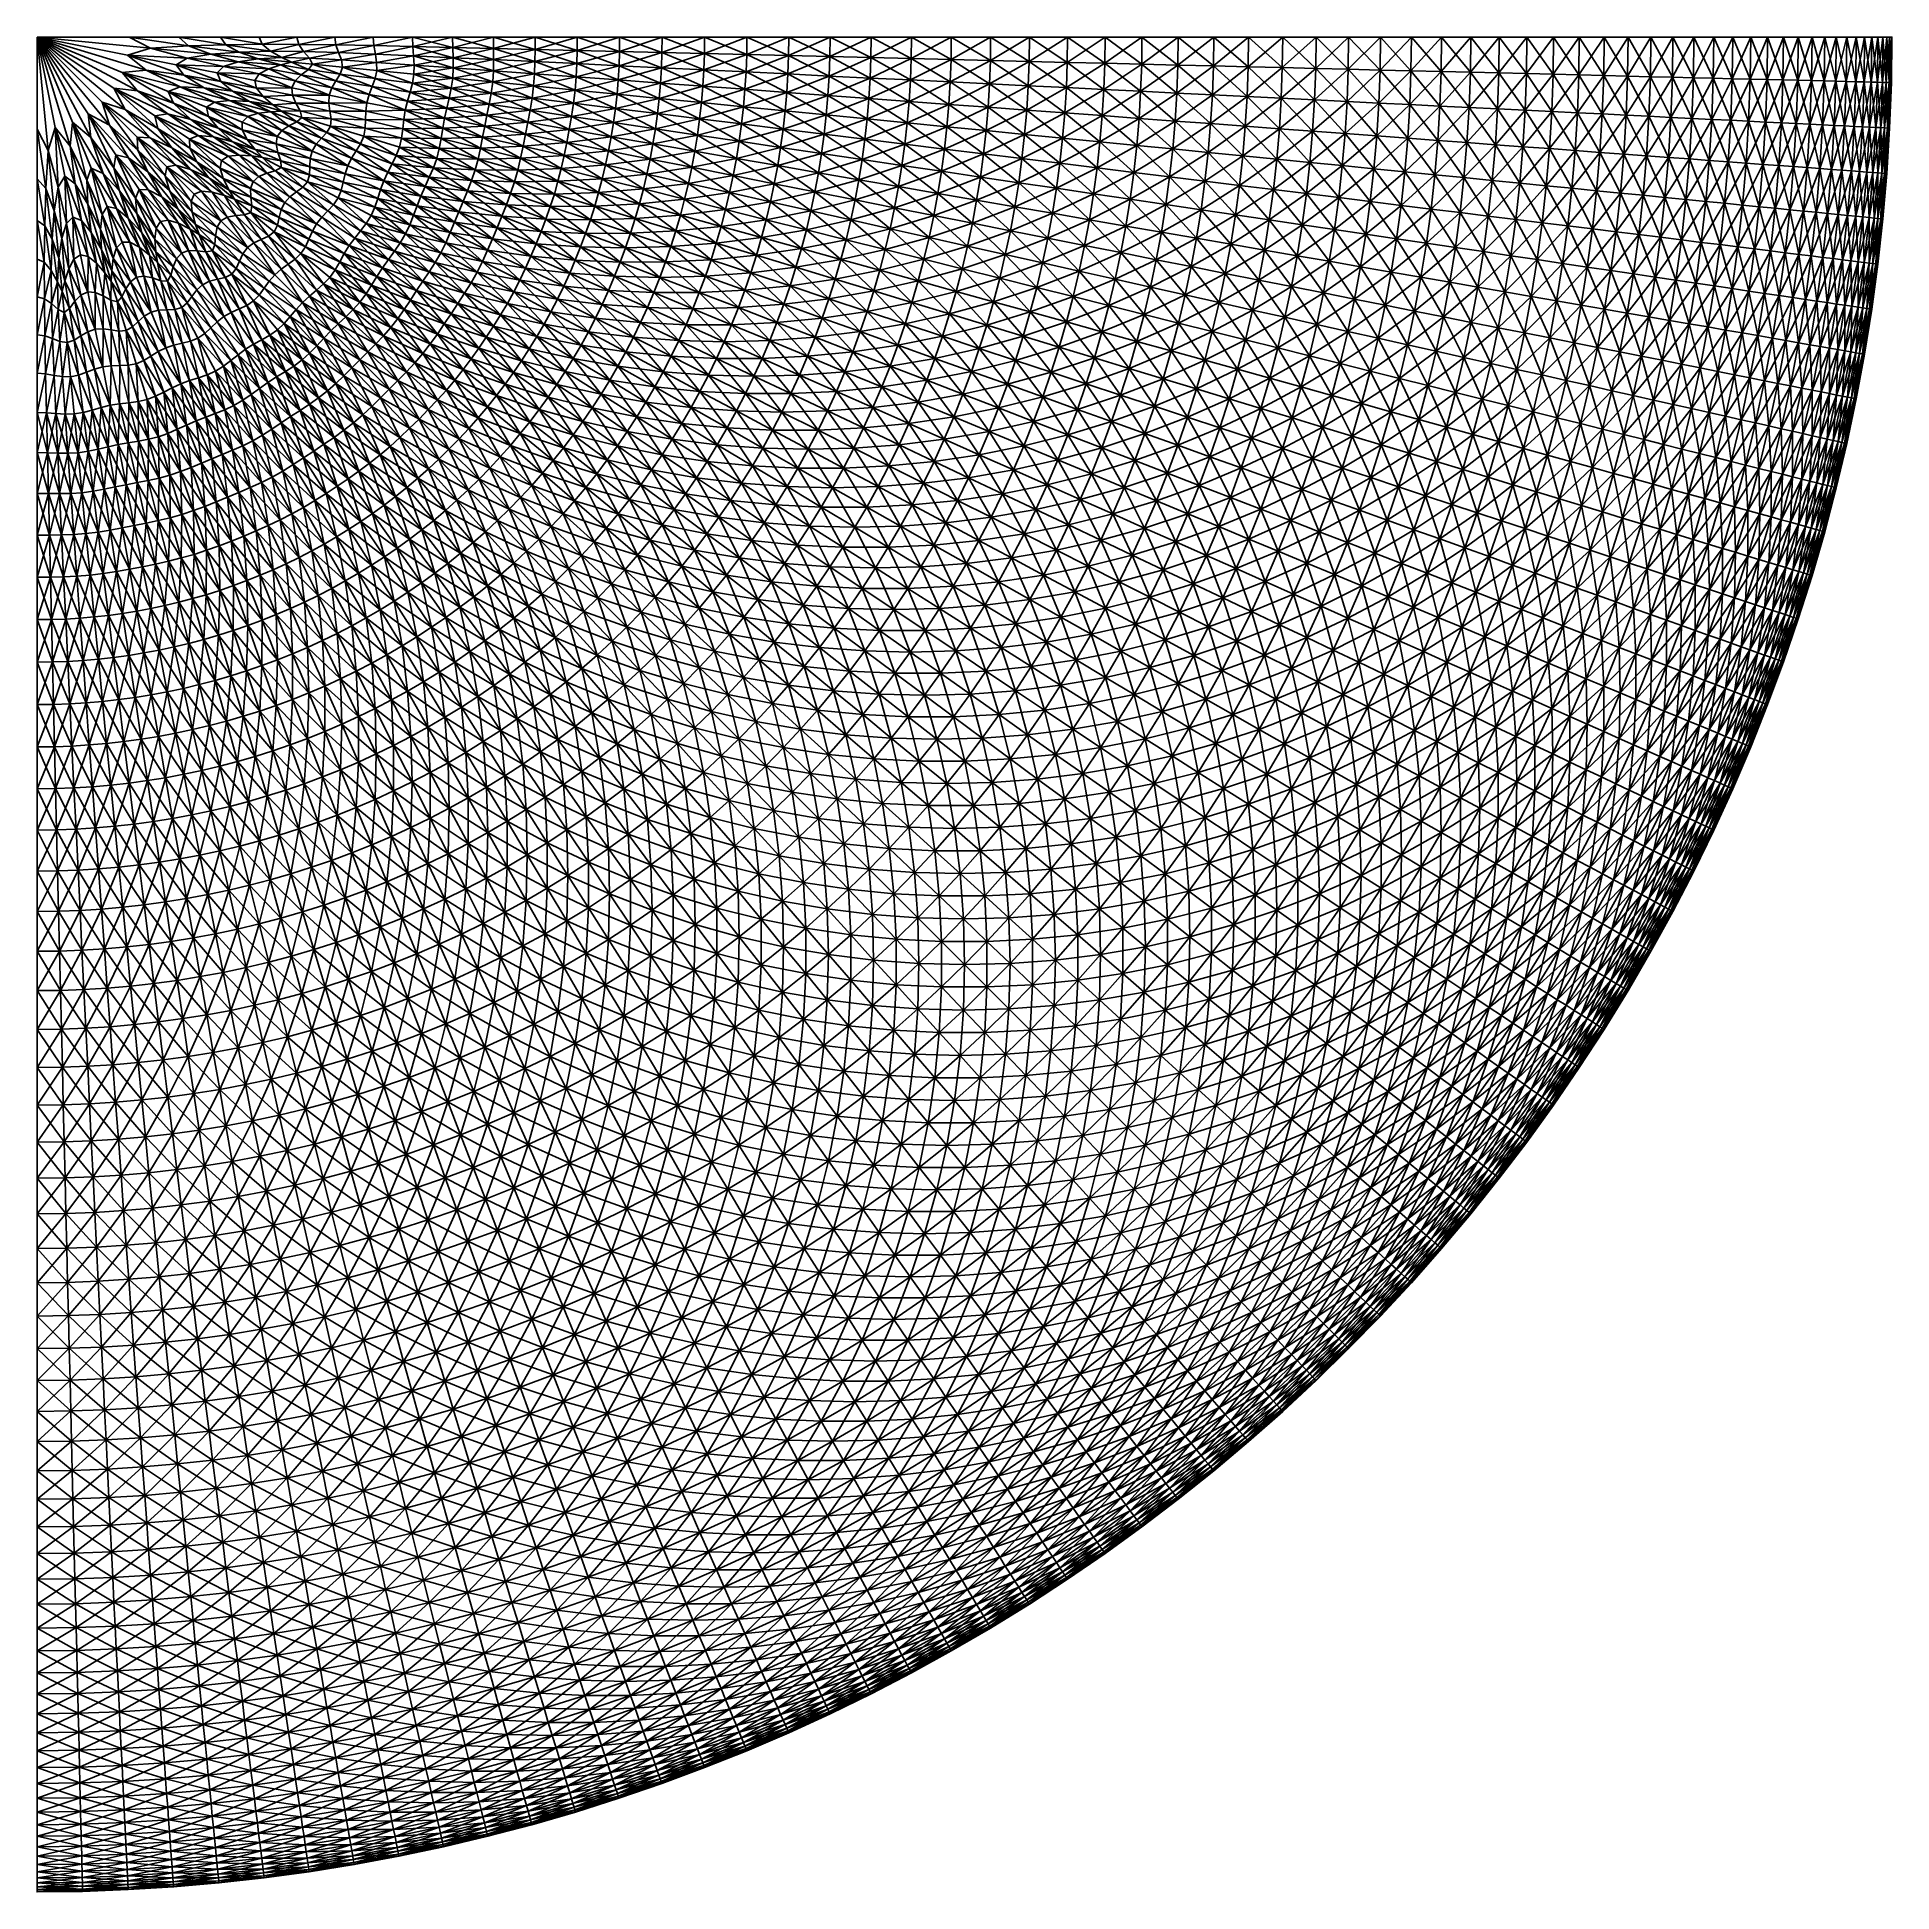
# Model space of a CAD drawing. Extents: x -1 to 0.97, y -0.99 to 0.99.
# Drawn here: x -0.013 to 0.975, y -0.988 to -0.001 of the extents above; entities that cross this region are included whole.
import ezdxf

# ---------------------------------------------------------------- set-up
doc = ezdxf.new("R2010")
doc.units = 0

msp = doc.modelspace()

# ---------------------------------------------------------------- linework, layer by layer
for points in [[(-0.01264, -0.00095, -0.99758), (0.03639, -0.00095, -0.99426), (0.04771, -0.0069, -0.99329)], [(-0.01264, -0.00095, -0.99758), (0.04771, -0.0069, -0.99329), (0.03544, -0.01052, -0.99426)], [(-0.01264, -0.00095, 0.99758), (0.03544, -0.01052, 0.99426), (0.04771, -0.0069, 0.99329)], [(-0.01264, -0.00095, 0.99758), (0.04771, -0.0069, 0.99329), (0.03639, -0.00095, 0.99426)], [(-0.01264, -0.00095, 0.99758), (0.03265, -0.01971, 0.99426), (0.04539, -0.01856, 0.99329)], [(-0.01264, -0.00095, 0.99758), (0.04539, -0.01856, 0.99329), (0.03544, -0.01052, 0.99426)], [(-0.01264, -0.00095, -0.99758), (0.03544, -0.01052, -0.99426), (0.04539, -0.01856, -0.99329)], [(-0.01264, -0.00095, -0.99758), (0.04539, -0.01856, -0.99329), (0.03265, -0.01971, -0.99426)], [(-0.01264, -0.00095, 0.99758), (0.02812, -0.02819, 0.99426), (0.04084, -0.02954, 0.99329)], [(-0.01264, -0.00095, 0.99758), (0.04084, -0.02954, 0.99329), (0.03265, -0.01971, 0.99426)], [(-0.01264, -0.00095, -0.99758), (0.03265, -0.01971, -0.99426), (0.04084, -0.02954, -0.99329)], [(-0.01264, -0.00095, -0.99758), (0.04084, -0.02954, -0.99329), (0.02812, -0.02819, -0.99426)], [(-0.01264, -0.00095, 0.99758), (0.02203, -0.03562, 0.99426), (0.03424, -0.03943, 0.99329)], [(-0.01264, -0.00095, 0.99758), (0.03424, -0.03943, 0.99329), (0.02812, -0.02819, 0.99426)], [(-0.01264, -0.00095, -0.99758), (0.02812, -0.02819, -0.99426), (0.03424, -0.03943, -0.99329)], [(-0.01264, -0.00095, -0.99758), (0.03424, -0.03943, -0.99329), (0.02203, -0.03562, -0.99426)], [(-0.01264, -0.00095, 0.99758), (0.0146, -0.04172, 0.99426), (0.02583, -0.04783, 0.99329)], [(-0.01264, -0.00095, 0.99758), (0.02583, -0.04783, 0.99329), (0.02203, -0.03562, 0.99426)], [(-0.01264, -0.00095, -0.99758), (0.02203, -0.03562, -0.99426), (0.02583, -0.04783, -0.99329)], [(-0.01264, -0.00095, -0.99758), (0.02583, -0.04783, -0.99329), (0.0146, -0.04172, -0.99426)], [(-0.01264, -0.00095, 0.99758), (0.00612, -0.04625, 0.99426), (0.01595, -0.05444, 0.99329)], [(-0.01264, -0.00095, 0.99758), (0.01595, -0.05444, 0.99329), (0.0146, -0.04172, 0.99426)], [(-0.01264, -0.00095, -0.99758), (0.0146, -0.04172, -0.99426), (0.01595, -0.05444, -0.99329)], [(-0.01264, -0.00095, -0.99758), (0.01595, -0.05444, -0.99329), (0.00612, -0.04625, -0.99426)], [(-0.01264, -0.00095, 0.99758), (-0.00307, -0.04904, 0.99426), (0.00497, -0.05899, 0.99329)], [(-0.01264, -0.00095, 0.99758), (0.00497, -0.05899, 0.99329), (0.00612, -0.04625, 0.99426)], [(-0.01264, -0.00095, -0.99758), (0.00612, -0.04625, -0.99426), (0.00497, -0.05899, -0.99329)], [(-0.01264, -0.00095, -0.99758), (0.00497, -0.05899, -0.99329), (-0.00307, -0.04904, -0.99426)], [(-0.01264, -0.00095, 0.99758), (-0.01264, -0.04998, 0.99426), (-0.00669, -0.06131, 0.99329)], [(-0.01264, -0.00095, 0.99758), (-0.00669, -0.06131, 0.99329), (-0.00307, -0.04904, 0.99426)], [(-0.01264, -0.00095, -0.99758), (-0.00307, -0.04904, -0.99426), (-0.00669, -0.06131, -0.99329)], [(-0.01264, -0.00095, -0.99758), (-0.00669, -0.06131, -0.99329), (-0.01264, -0.04998, -0.99426)], [(0.03544, -0.01052, -0.99426), (0.04771, -0.0069, -0.99329), (0.06722, -0.01209, -0.99149)], [(0.03544, -0.01052, 0.99426), (0.06722, -0.01209, 0.99149), (0.04771, -0.0069, 0.99329)], [(0.03639, -0.00095, -0.99426), (0.06281, -0.00095, -0.99195), (0.06786, -0.00561, -0.99149)], [(0.03639, -0.00095, -0.99426), (0.06786, -0.00561, -0.99149), (0.04771, -0.0069, -0.99329)], [(0.03639, -0.00095, 0.99426), (0.04771, -0.0069, 0.99329), (0.06786, -0.00561, 0.99149)], [(0.03639, -0.00095, 0.99426), (0.06786, -0.00561, 0.99149), (0.06281, -0.00095, 0.99195)], [(0.04771, -0.0069, -0.99329), (0.06786, -0.00561, -0.99149), (0.07979, -0.01006, -0.99031)], [(0.04771, -0.0069, 0.99329), (0.07979, -0.01006, 0.99031), (0.06786, -0.00561, 0.99149)], [(0.04771, -0.0069, -0.99329), (0.07979, -0.01006, -0.99031), (0.06722, -0.01209, -0.99149)], [(0.04771, -0.0069, 0.99329), (0.06722, -0.01209, 0.99149), (0.07979, -0.01006, 0.99031)], [(0.06281, -0.00095, -0.99195), (0.08502, -0.00095, -0.98973), (0.08779, -0.00501, -0.98946)], [(0.06281, -0.00095, -0.99195), (0.08779, -0.00501, -0.98946), (0.06786, -0.00561, -0.99149)], [(0.06281, -0.00095, 0.99195), (0.06786, -0.00561, 0.99149), (0.08779, -0.00501, 0.98946)], [(0.06281, -0.00095, 0.99195), (0.08779, -0.00501, 0.98946), (0.08502, -0.00095, 0.98973)], [(0.06786, -0.00561, -0.99149), (0.08779, -0.00501, -0.98946), (0.09497, -0.00892, -0.9887)], [(0.06786, -0.00561, 0.99149), (0.09497, -0.00892, 0.9887), (0.08779, -0.00501, 0.98946)], [(0.06786, -0.00561, -0.99149), (0.09497, -0.00892, -0.9887), (0.07979, -0.01006, -0.99031)], [(0.06786, -0.00561, 0.99149), (0.07979, -0.01006, 0.99031), (0.09497, -0.00892, 0.9887)], [(0.07979, -0.01006, -0.99031), (0.09497, -0.00892, -0.9887), (0.105, -0.01254, -0.98754)], [(0.07979, -0.01006, 0.99031), (0.105, -0.01254, 0.98754), (0.09497, -0.00892, 0.9887)], [(0.08502, -0.00095, -0.98973), (0.1055, -0.00095, -0.98736), (0.10718, -0.00479, -0.98719)], [(0.08502, -0.00095, -0.98973), (0.10718, -0.00479, -0.98719), (0.08779, -0.00501, -0.98946)], [(0.08502, -0.00095, 0.98973), (0.08779, -0.00501, 0.98946), (0.10718, -0.00479, 0.98719)], [(0.08502, -0.00095, 0.98973), (0.10718, -0.00479, 0.98719), (0.1055, -0.00095, 0.98736)], [(0.08779, -0.00501, -0.98946), (0.10718, -0.00479, -0.98719), (0.11158, -0.00848, -0.9867)], [(0.08779, -0.00501, 0.98946), (0.11158, -0.00848, 0.9867), (0.10718, -0.00479, 0.98719)], [(0.08779, -0.00501, -0.98946), (0.11158, -0.00848, -0.9867), (0.09497, -0.00892, -0.9887)], [(0.08779, -0.00501, 0.98946), (0.09497, -0.00892, 0.9887), (0.11158, -0.00848, 0.9867)], [(0.09497, -0.00892, -0.9887), (0.11158, -0.00848, -0.9867), (0.11755, -0.01185, -0.98597)], [(0.09497, -0.00892, 0.9887), (0.11755, -0.01185, 0.98597), (0.11158, -0.00848, 0.9867)], [(0.09497, -0.00892, -0.9887), (0.11755, -0.01185, -0.98597), (0.105, -0.01254, -0.98754)], [(0.09497, -0.00892, 0.9887), (0.105, -0.01254, 0.98754), (0.11755, -0.01185, 0.98597)], [(0.12564, -0.00095, -0.98467), (0.10718, -0.00479, -0.98719), (0.1055, -0.00095, -0.98736)], [(0.12564, -0.00095, 0.98467), (0.1055, -0.00095, 0.98736), (0.10718, -0.00479, 0.98719)], [(0.12564, -0.00095, -0.98467), (0.12666, -0.00484, -0.98457), (0.10718, -0.00479, -0.98719)], [(0.12564, -0.00095, 0.98467), (0.10718, -0.00479, 0.98719), (0.12666, -0.00484, 0.98457)], [(0.12666, -0.00484, -0.98457), (0.11158, -0.00848, -0.9867), (0.10718, -0.00479, -0.98719)], [(0.12666, -0.00484, 0.98457), (0.10718, -0.00479, 0.98719), (0.11158, -0.00848, 0.9867)], [(0.12666, -0.00484, -0.98457), (0.12923, -0.00862, -0.98427), (0.11158, -0.00848, -0.9867)], [(0.12666, -0.00484, 0.98457), (0.11158, -0.00848, 0.9867), (0.12923, -0.00862, 0.98427)], [(0.12923, -0.00862, -0.98427), (0.11755, -0.01185, -0.98597), (0.11158, -0.00848, -0.9867)], [(0.12923, -0.00862, 0.98427), (0.11158, -0.00848, 0.9867), (0.11755, -0.01185, 0.98597)], [(0.12923, -0.00862, -0.98427), (0.13235, -0.01219, -0.98387), (0.11755, -0.01185, -0.98597)], [(0.12923, -0.00862, 0.98427), (0.11755, -0.01185, 0.98597), (0.13235, -0.01219, 0.98387)], [(0.14585, -0.00095, -0.98157), (0.12666, -0.00484, -0.98457), (0.12564, -0.00095, -0.98467)], [(0.14585, -0.00095, 0.98157), (0.12564, -0.00095, 0.98467), (0.12666, -0.00484, 0.98457)], [(0.14585, -0.00095, -0.98157), (0.14645, -0.00509, -0.9815), (0.12666, -0.00484, -0.98457)], [(0.14585, -0.00095, 0.98157), (0.12666, -0.00484, 0.98457), (0.14645, -0.00509, 0.9815)], [(0.14645, -0.00509, -0.9815), (0.12923, -0.00862, -0.98427), (0.12666, -0.00484, -0.98457)], [(0.14645, -0.00509, 0.9815), (0.12666, -0.00484, 0.98457), (0.12923, -0.00862, 0.98427)], [(0.14645, -0.00509, -0.9815), (0.14784, -0.00917, -0.98134), (0.12923, -0.00862, -0.98427)], [(0.14645, -0.00509, 0.9815), (0.12923, -0.00862, 0.98427), (0.14784, -0.00917, 0.98134)], [(0.14784, -0.00917, -0.98134), (0.13235, -0.01219, -0.98387), (0.12923, -0.00862, -0.98427)], [(0.14784, -0.00917, 0.98134), (0.12923, -0.00862, 0.98427), (0.13235, -0.01219, 0.98387)], [(0.14784, -0.00917, -0.98134), (0.14933, -0.01314, -0.98115), (0.13235, -0.01219, -0.98387)], [(0.14784, -0.00917, 0.98134), (0.13235, -0.01219, 0.98387), (0.14933, -0.01314, 0.98115)], [(0.16629, -0.00095, -0.97797), (0.14645, -0.00509, -0.9815), (0.14585, -0.00095, -0.98157)], [(0.16629, -0.00095, 0.97797), (0.14585, -0.00095, 0.98157), (0.14645, -0.00509, 0.9815)], [(0.16629, -0.00095, -0.97797), (0.16665, -0.00548, -0.97793), (0.14645, -0.00509, -0.9815)], [(0.16629, -0.00095, 0.97797), (0.14645, -0.00509, 0.9815), (0.16665, -0.00548, 0.97793)], [(0.16665, -0.00548, -0.97793), (0.14784, -0.00917, -0.98134), (0.14645, -0.00509, -0.9815)], [(0.16665, -0.00548, 0.97793), (0.14645, -0.00509, 0.9815), (0.14784, -0.00917, 0.98134)], [(0.16665, -0.00548, -0.97793), (0.16741, -0.00997, -0.97783), (0.14784, -0.00917, -0.98134)], [(0.16665, -0.00548, 0.97793), (0.14784, -0.00917, 0.98134), (0.16741, -0.00997, 0.97783)], [(0.16741, -0.00997, -0.97783), (0.14933, -0.01314, -0.98115), (0.14784, -0.00917, -0.98134)], [(0.16741, -0.00997, 0.97783), (0.14784, -0.00917, 0.98134), (0.14933, -0.01314, 0.98115)], [(0.18712, -0.00095, -0.97379), (0.16665, -0.00548, -0.97793), (0.16629, -0.00095, -0.97797)], [(0.18712, -0.00095, 0.97379), (0.16629, -0.00095, 0.97797), (0.16665, -0.00548, 0.97793)], [(0.18712, -0.00095, -0.97379), (0.18734, -0.00594, -0.97376), (0.16665, -0.00548, -0.97793)], [(0.18712, -0.00095, 0.97379), (0.16665, -0.00548, 0.97793), (0.18734, -0.00594, 0.97376)], [(0.18734, -0.00594, -0.97376), (0.16741, -0.00997, -0.97783), (0.16665, -0.00548, -0.97793)], [(0.18734, -0.00594, 0.97376), (0.16665, -0.00548, 0.97793), (0.16741, -0.00997, 0.97783)], [(0.18734, -0.00594, -0.97376), (0.18778, -0.01091, -0.9737), (0.16741, -0.00997, -0.97783)], [(0.18734, -0.00594, 0.97376), (0.16741, -0.00997, 0.97783), (0.18778, -0.01091, 0.9737)], [(0.20846, -0.00095, 0.96898), (0.18712, -0.00095, 0.97379), (0.18734, -0.00594, 0.97376)], [(0.18712, -0.00095, -0.97379), (0.20846, -0.00095, -0.96898), (0.20858, -0.00644, -0.96896)], [(0.18712, -0.00095, -0.97379), (0.20858, -0.00644, -0.96896), (0.18734, -0.00594, -0.97376)], [(0.20846, -0.00095, 0.96898), (0.18734, -0.00594, 0.97376), (0.20858, -0.00644, 0.96896)], [(0.20858, -0.00644, 0.96896), (0.18734, -0.00594, 0.97376), (0.18778, -0.01091, 0.9737)], [(0.18734, -0.00594, -0.97376), (0.20858, -0.00644, -0.96896), (0.2088, -0.01191, -0.96892)], [(0.18734, -0.00594, -0.97376), (0.2088, -0.01191, -0.96892), (0.18778, -0.01091, -0.9737)], [(0.20858, -0.00644, 0.96896), (0.18778, -0.01091, 0.9737), (0.2088, -0.01191, 0.96892)], [(0.23026, -0.00095, 0.96352), (0.20846, -0.00095, 0.96898), (0.20858, -0.00644, 0.96896)], [(0.20846, -0.00095, -0.96898), (0.23026, -0.00095, -0.96352), (0.2303, -0.00695, -0.9635)], [(0.20846, -0.00095, -0.96898), (0.2303, -0.00695, -0.9635), (0.20858, -0.00644, -0.96896)], [(0.23026, -0.00095, 0.96352), (0.20858, -0.00644, 0.96896), (0.2303, -0.00695, 0.9635)], [(0.2303, -0.00695, 0.9635), (0.20858, -0.00644, 0.96896), (0.2088, -0.01191, 0.96892)], [(0.20858, -0.00644, -0.96896), (0.2303, -0.00695, -0.9635), (0.23035, -0.01294, -0.96348)], [(0.20858, -0.00644, -0.96896), (0.23035, -0.01294, -0.96348), (0.2088, -0.01191, -0.96892)], [(0.2303, -0.00695, 0.9635), (0.2088, -0.01191, 0.96892), (0.23035, -0.01294, 0.96348)], [(0.25242, -0.00095, 0.95743), (0.23026, -0.00095, 0.96352), (0.2303, -0.00695, 0.9635)], [(0.23026, -0.00095, -0.96352), (0.25242, -0.00095, -0.95743), (0.2524, -0.00748, -0.95742)], [(0.23026, -0.00095, -0.96352), (0.2524, -0.00748, -0.95742), (0.2303, -0.00695, -0.9635)], [(0.25242, -0.00095, 0.95743), (0.2303, -0.00695, 0.9635), (0.2524, -0.00748, 0.95742)], [(0.2524, -0.00748, 0.95742), (0.2303, -0.00695, 0.9635), (0.23035, -0.01294, 0.96348)], [(0.2303, -0.00695, -0.9635), (0.2524, -0.00748, -0.95742), (0.25232, -0.014, -0.9574)], [(0.2303, -0.00695, -0.9635), (0.25232, -0.014, -0.9574), (0.23035, -0.01294, -0.96348)], [(0.2524, -0.00748, 0.95742), (0.23035, -0.01294, 0.96348), (0.25232, -0.014, 0.9574)], [(0.27478, -0.00802, 0.95072), (0.2524, -0.00748, 0.95742), (0.25232, -0.014, 0.9574)], [(0.2524, -0.00748, -0.95742), (0.2746, -0.01508, -0.95071), (0.25232, -0.014, -0.9574)], [(0.27478, -0.00802, 0.95072), (0.25232, -0.014, 0.9574), (0.2746, -0.01508, 0.95071)], [(0.27483, -0.00095, 0.95072), (0.25242, -0.00095, 0.95743), (0.2524, -0.00748, 0.95742)], [(0.27483, -0.00095, 0.95072), (0.2524, -0.00748, 0.95742), (0.27478, -0.00802, 0.95072)], [(0.25242, -0.00095, -0.95743), (0.27478, -0.00802, -0.95072), (0.2524, -0.00748, -0.95742)], [(0.2524, -0.00748, -0.95742), (0.27478, -0.00802, -0.95072), (0.2746, -0.01508, -0.95071)], [(0.25242, -0.00095, -0.95743), (0.27483, -0.00095, -0.95072), (0.27478, -0.00802, -0.95072)], [(0.29734, -0.00857, 0.9434), (0.27478, -0.00802, 0.95072), (0.2746, -0.01508, 0.95071)], [(0.27478, -0.00802, -0.95072), (0.29709, -0.01618, -0.9434), (0.2746, -0.01508, -0.95071)], [(0.29734, -0.00857, 0.9434), (0.2746, -0.01508, 0.95071), (0.29709, -0.01618, 0.9434)], [(0.29742, -0.00095, 0.94341), (0.27483, -0.00095, 0.95072), (0.27478, -0.00802, 0.95072)], [(0.29742, -0.00095, 0.94341), (0.27478, -0.00802, 0.95072), (0.29734, -0.00857, 0.9434)], [(0.27483, -0.00095, -0.95072), (0.29734, -0.00857, -0.9434), (0.27478, -0.00802, -0.95072)], [(0.27478, -0.00802, -0.95072), (0.29734, -0.00857, -0.9434), (0.29709, -0.01618, -0.9434)], [(0.27483, -0.00095, -0.95072), (0.29742, -0.00095, -0.94341), (0.29734, -0.00857, -0.9434)], [(0.31997, -0.00912, 0.9355), (0.29734, -0.00857, 0.9434), (0.29709, -0.01618, 0.9434)], [(0.29734, -0.00857, -0.9434), (0.31967, -0.01728, -0.9355), (0.29709, -0.01618, -0.9434)], [(0.31997, -0.00912, 0.9355), (0.29709, -0.01618, 0.9434), (0.31967, -0.01728, 0.9355)], [(0.32006, -0.00095, 0.9355), (0.29742, -0.00095, 0.94341), (0.29734, -0.00857, 0.9434)], [(0.32006, -0.00095, 0.9355), (0.29734, -0.00857, 0.9434), (0.31997, -0.00912, 0.9355)], [(0.29742, -0.00095, -0.94341), (0.31997, -0.00912, -0.9355), (0.29734, -0.00857, -0.9434)], [(0.29734, -0.00857, -0.9434), (0.31997, -0.00912, -0.9355), (0.31967, -0.01728, -0.9355)], [(0.29742, -0.00095, -0.94341), (0.32006, -0.00095, -0.9355), (0.31997, -0.00912, -0.9355)], [(0.34257, -0.00967, 0.92701), (0.31997, -0.00912, 0.9355), (0.31967, -0.01728, 0.9355)], [(0.31997, -0.00912, -0.9355), (0.34225, -0.01839, -0.92701), (0.31967, -0.01728, -0.9355)], [(0.34257, -0.00967, 0.92701), (0.31967, -0.01728, 0.9355), (0.34225, -0.01839, 0.92701)], [(0.34268, -0.00095, 0.92702), (0.32006, -0.00095, 0.9355), (0.31997, -0.00912, 0.9355)], [(0.34268, -0.00095, 0.92702), (0.31997, -0.00912, 0.9355), (0.34257, -0.00967, 0.92701)], [(0.32006, -0.00095, -0.9355), (0.34257, -0.00967, -0.92701), (0.31997, -0.00912, -0.9355)], [(0.31997, -0.00912, -0.9355), (0.34257, -0.00967, -0.92701), (0.34225, -0.01839, -0.92701)], [(0.32006, -0.00095, -0.9355), (0.34268, -0.00095, -0.92702), (0.34257, -0.00967, -0.92701)], [(0.36505, -0.01023, 0.91796), (0.34257, -0.00967, 0.92701), (0.34225, -0.01839, 0.92701)], [(0.34257, -0.00967, -0.92701), (0.3647, -0.01949, -0.91796), (0.34225, -0.01839, -0.92701)], [(0.36516, -0.00095, 0.91796), (0.34268, -0.00095, 0.92702), (0.34257, -0.00967, 0.92701)], [(0.36516, -0.00095, 0.91796), (0.34257, -0.00967, 0.92701), (0.36505, -0.01023, 0.91796)], [(0.34268, -0.00095, -0.92702), (0.36505, -0.01023, -0.91796), (0.34257, -0.00967, -0.92701)], [(0.34257, -0.00967, -0.92701), (0.36505, -0.01023, -0.91796), (0.3647, -0.01949, -0.91796)], [(0.34268, -0.00095, -0.92702), (0.36516, -0.00095, -0.91796), (0.36505, -0.01023, -0.91796)], [(0.38743, -0.00095, 0.90835), (0.36516, -0.00095, 0.91796), (0.36505, -0.01023, 0.91796)], [(0.38743, -0.00095, 0.90835), (0.36505, -0.01023, 0.91796), (0.38731, -0.01077, 0.90835)], [(0.36516, -0.00095, -0.91796), (0.38731, -0.01077, -0.90835), (0.36505, -0.01023, -0.91796)], [(0.36516, -0.00095, -0.91796), (0.38743, -0.00095, -0.90835), (0.38731, -0.01077, -0.90835)], [(0.40946, -0.00095, 0.8982), (0.38743, -0.00095, 0.90835), (0.38731, -0.01077, 0.90835)], [(0.40946, -0.00095, 0.8982), (0.38731, -0.01077, 0.90835), (0.40933, -0.01131, 0.8982)], [(0.38743, -0.00095, -0.90835), (0.40933, -0.01131, -0.8982), (0.38731, -0.01077, -0.90835)], [(0.38743, -0.00095, -0.90835), (0.40946, -0.00095, -0.8982), (0.40933, -0.01131, -0.8982)], [(0.43123, -0.00095, 0.8875), (0.40946, -0.00095, 0.8982), (0.40933, -0.01131, 0.8982)], [(0.43123, -0.00095, 0.8875), (0.40933, -0.01131, 0.8982), (0.4311, -0.01185, 0.8875)], [(0.40946, -0.00095, -0.8982), (0.4311, -0.01185, -0.8875), (0.40933, -0.01131, -0.8982)], [(0.40946, -0.00095, -0.8982), (0.43123, -0.00095, -0.8875), (0.4311, -0.01185, -0.8875)], [(0.45274, -0.00095, 0.87627), (0.43123, -0.00095, 0.8875), (0.4311, -0.01185, 0.8875)], [(0.45274, -0.00095, 0.87627), (0.4311, -0.01185, 0.8875), (0.4526, -0.01238, 0.87627)], [(0.43123, -0.00095, -0.8875), (0.4526, -0.01238, -0.87627), (0.4311, -0.01185, -0.8875)], [(0.43123, -0.00095, -0.8875), (0.45274, -0.00095, -0.87627), (0.4526, -0.01238, -0.87627)], [(0.47397, -0.00095, 0.86451), (0.45274, -0.00095, 0.87627), (0.4526, -0.01238, 0.87627)], [(0.47397, -0.00095, 0.86451), (0.4526, -0.01238, 0.87627), (0.47382, -0.0129, 0.86451)], [(0.45274, -0.00095, -0.87627), (0.47382, -0.0129, -0.86451), (0.4526, -0.01238, -0.87627)], [(0.45274, -0.00095, -0.87627), (0.47397, -0.00095, -0.86451), (0.47382, -0.0129, -0.86451)], [(0.4949, -0.00095, 0.85223), (0.47397, -0.00095, 0.86451), (0.47382, -0.0129, 0.86451)], [(0.4949, -0.00095, 0.85223), (0.47382, -0.0129, 0.86451), (0.49475, -0.01341, 0.85223)], [(0.47397, -0.00095, -0.86451), (0.49475, -0.01341, -0.85223), (0.47382, -0.0129, -0.86451)], [(0.47397, -0.00095, -0.86451), (0.4949, -0.00095, -0.85223), (0.49475, -0.01341, -0.85223)], [(0.51553, -0.00095, 0.83944), (0.4949, -0.00095, 0.85223), (0.49475, -0.01341, 0.85223)], [(0.51553, -0.00095, 0.83944), (0.49475, -0.01341, 0.85223), (0.51537, -0.01392, 0.83944)], [(0.4949, -0.00095, -0.85223), (0.51537, -0.01392, -0.83944), (0.49475, -0.01341, -0.85223)], [(0.4949, -0.00095, -0.85223), (0.51553, -0.00095, -0.83944), (0.51537, -0.01392, -0.83944)], [(0.53584, -0.00095, 0.82614), (0.51553, -0.00095, 0.83944), (0.51537, -0.01392, 0.83944)], [(0.53584, -0.00095, 0.82614), (0.51537, -0.01392, 0.83944), (0.53567, -0.01441, 0.82614)], [(0.51553, -0.00095, -0.83944), (0.53567, -0.01441, -0.82614), (0.51537, -0.01392, -0.83944)], [(0.51553, -0.00095, -0.83944), (0.53584, -0.00095, -0.82614), (0.53567, -0.01441, -0.82614)], [(0.55582, -0.00095, 0.81235), (0.53584, -0.00095, 0.82614), (0.53567, -0.01441, 0.82614)], [(0.55582, -0.00095, 0.81235), (0.53567, -0.01441, 0.82614), (0.55565, -0.01491, 0.81235)], [(0.53584, -0.00095, -0.82614), (0.55565, -0.01491, -0.81235), (0.53567, -0.01441, -0.82614)], [(0.53584, -0.00095, -0.82614), (0.55582, -0.00095, -0.81235), (0.55565, -0.01491, -0.81235)], [(0.57545, -0.00095, 0.79806), (0.55582, -0.00095, 0.81235), (0.55565, -0.01491, 0.81235)], [(0.57545, -0.00095, 0.79806), (0.55565, -0.01491, 0.81235), (0.57528, -0.01539, 0.79806)], [(0.55582, -0.00095, -0.81235), (0.57528, -0.01539, -0.79806), (0.55565, -0.01491, -0.81235)], [(0.55582, -0.00095, -0.81235), (0.57545, -0.00095, -0.79806), (0.57528, -0.01539, -0.79806)], [(0.59474, -0.00095, 0.78329), (0.57545, -0.00095, 0.79806), (0.57528, -0.01539, 0.79806)], [(0.59474, -0.00095, 0.78329), (0.57528, -0.01539, 0.79806), (0.59455, -0.01586, 0.78329)], [(0.57545, -0.00095, -0.79806), (0.59455, -0.01586, -0.78329), (0.57528, -0.01539, -0.79806)], [(0.57545, -0.00095, -0.79806), (0.59474, -0.00095, -0.78329), (0.59455, -0.01586, -0.78329)], [(0.61365, -0.00095, 0.76806), (0.59474, -0.00095, 0.78329), (0.59455, -0.01586, 0.78329)], [(0.61365, -0.00095, 0.76806), (0.59455, -0.01586, 0.78329), (0.61346, -0.01632, 0.76806)], [(0.59474, -0.00095, -0.78329), (0.61346, -0.01632, -0.76806), (0.59455, -0.01586, -0.78329)], [(0.59474, -0.00095, -0.78329), (0.61365, -0.00095, -0.76806), (0.61346, -0.01632, -0.76806)], [(0.63219, -0.00095, 0.75236), (0.61365, -0.00095, 0.76806), (0.61346, -0.01632, 0.76806)], [(0.63219, -0.00095, 0.75236), (0.61346, -0.01632, 0.76806), (0.632, -0.01678, 0.75236)], [(0.61365, -0.00095, -0.76806), (0.632, -0.01678, -0.75236), (0.61346, -0.01632, -0.76806)], [(0.61365, -0.00095, -0.76806), (0.63219, -0.00095, -0.75236), (0.632, -0.01678, -0.75236)], [(0.65035, -0.00095, 0.7362), (0.63219, -0.00095, 0.75236), (0.632, -0.01678, 0.75236)], [(0.65035, -0.00095, 0.7362), (0.632, -0.01678, 0.75236), (0.65014, -0.01722, 0.7362)], [(0.63219, -0.00095, -0.75236), (0.65014, -0.01722, -0.7362), (0.632, -0.01678, -0.75236)], [(0.63219, -0.00095, -0.75236), (0.65035, -0.00095, -0.7362), (0.65014, -0.01722, -0.7362)], [(0.6681, -0.00095, 0.71961), (0.65035, -0.00095, 0.7362), (0.65014, -0.01722, 0.7362)], [(0.6681, -0.00095, 0.71961), (0.65014, -0.01722, 0.7362), (0.66789, -0.01766, 0.71961)], [(0.65035, -0.00095, -0.7362), (0.66789, -0.01766, -0.71961), (0.65014, -0.01722, -0.7362)], [(0.65035, -0.00095, -0.7362), (0.6681, -0.00095, -0.71961), (0.66789, -0.01766, -0.71961)], [(0.68544, -0.00095, 0.70258), (0.6681, -0.00095, 0.71961), (0.66789, -0.01766, 0.71961)], [(0.68544, -0.00095, 0.70258), (0.66789, -0.01766, 0.71961), (0.68523, -0.01809, 0.70258)], [(0.6681, -0.00095, -0.71961), (0.68523, -0.01809, -0.70258), (0.66789, -0.01766, -0.71961)], [(0.6681, -0.00095, -0.71961), (0.68544, -0.00095, -0.70258), (0.68523, -0.01809, -0.70258)], [(0.68544, -0.00095, -0.70258), (0.70215, -0.0185, -0.68512), (0.68523, -0.01809, -0.70258)], [(0.70236, -0.00095, 0.68512), (0.68544, -0.00095, 0.70258), (0.68523, -0.01809, 0.70258)], [(0.70236, -0.00095, 0.68512), (0.68523, -0.01809, 0.70258), (0.70215, -0.0185, 0.68512)], [(0.68544, -0.00095, -0.70258), (0.70236, -0.00095, -0.68512), (0.70215, -0.0185, -0.68512)], [(0.70236, -0.00095, -0.68512), (0.71863, -0.01891, -0.66726), (0.70215, -0.0185, -0.68512)], [(0.71885, -0.00095, 0.66726), (0.70236, -0.00095, 0.68512), (0.70215, -0.0185, 0.68512)], [(0.71885, -0.00095, 0.66726), (0.70215, -0.0185, 0.68512), (0.71863, -0.01891, 0.66726)], [(0.70236, -0.00095, -0.68512), (0.71885, -0.00095, -0.66726), (0.71863, -0.01891, -0.66726)], [(0.71885, -0.00095, -0.66726), (0.73467, -0.0193, -0.64899), (0.71863, -0.01891, -0.66726)], [(0.7349, -0.00095, 0.64899), (0.71885, -0.00095, 0.66726), (0.71863, -0.01891, 0.66726)], [(0.7349, -0.00095, 0.64899), (0.71863, -0.01891, 0.66726), (0.73467, -0.0193, 0.64899)], [(0.71885, -0.00095, -0.66726), (0.7349, -0.00095, -0.64899), (0.73467, -0.0193, -0.64899)], [(0.7349, -0.00095, -0.64899), (0.75027, -0.01968, -0.63033), (0.73467, -0.0193, -0.64899)], [(0.7505, -0.00095, 0.63033), (0.7349, -0.00095, 0.64899), (0.73467, -0.0193, 0.64899)], [(0.7505, -0.00095, 0.63033), (0.73467, -0.0193, 0.64899), (0.75027, -0.01968, 0.63033)], [(0.7349, -0.00095, -0.64899), (0.7505, -0.00095, -0.63033), (0.75027, -0.01968, -0.63033)], [(0.7505, -0.00095, -0.63033), (0.76541, -0.02005, -0.61129), (0.75027, -0.01968, -0.63033)], [(0.76564, -0.00095, 0.61129), (0.7505, -0.00095, 0.63033), (0.75027, -0.01968, 0.63033)], [(0.76564, -0.00095, 0.61129), (0.75027, -0.01968, 0.63033), (0.76541, -0.02005, 0.61129)], [(0.7505, -0.00095, -0.63033), (0.76564, -0.00095, -0.61129), (0.76541, -0.02005, -0.61129)], [(0.76564, -0.00095, -0.61129), (0.78007, -0.02041, -0.59188), (0.76541, -0.02005, -0.61129)], [(0.78031, -0.00095, 0.59188), (0.76564, -0.00095, 0.61129), (0.76541, -0.02005, 0.61129)], [(0.78031, -0.00095, 0.59188), (0.76541, -0.02005, 0.61129), (0.78007, -0.02041, 0.59188)], [(0.76564, -0.00095, -0.61129), (0.78031, -0.00095, -0.59188), (0.78007, -0.02041, -0.59188)], [(0.78031, -0.00095, -0.59188), (0.79426, -0.02076, -0.57212), (0.78007, -0.02041, -0.59188)], [(0.79451, -0.00095, 0.57212), (0.78031, -0.00095, 0.59188), (0.78007, -0.02041, 0.59188)], [(0.79451, -0.00095, 0.57212), (0.78007, -0.02041, 0.59188), (0.79426, -0.02076, 0.57212)], [(0.78031, -0.00095, -0.59188), (0.79451, -0.00095, -0.57212), (0.79426, -0.02076, -0.57212)], [(0.79451, -0.00095, -0.57212), (0.80797, -0.0211, -0.55201), (0.79426, -0.02076, -0.57212)], [(0.80822, -0.00095, 0.55201), (0.79451, -0.00095, 0.57212), (0.79426, -0.02076, 0.57212)], [(0.80822, -0.00095, 0.55201), (0.79426, -0.02076, 0.57212), (0.80797, -0.0211, 0.55201)], [(0.79451, -0.00095, -0.57212), (0.80822, -0.00095, -0.55201), (0.80797, -0.0211, -0.55201)], [(0.80822, -0.00095, -0.55201), (0.82118, -0.02142, -0.53157), (0.80797, -0.0211, -0.55201)], [(0.82143, -0.00095, 0.53157), (0.80822, -0.00095, 0.55201), (0.80797, -0.0211, 0.55201)], [(0.82143, -0.00095, 0.53157), (0.80797, -0.0211, 0.55201), (0.82118, -0.02142, 0.53157)], [(0.80822, -0.00095, -0.55201), (0.82143, -0.00095, -0.53157), (0.82118, -0.02142, -0.53157)], [(0.82143, -0.00095, -0.53157), (0.83388, -0.02174, -0.51081), (0.82118, -0.02142, -0.53157)], [(0.83414, -0.00095, 0.51081), (0.82143, -0.00095, 0.53157), (0.82118, -0.02142, 0.53157)], [(0.83414, -0.00095, 0.51081), (0.82118, -0.02142, 0.53157), (0.83388, -0.02174, 0.51081)], [(0.82143, -0.00095, -0.53157), (0.83414, -0.00095, -0.51081), (0.83388, -0.02174, -0.51081)], [(0.83414, -0.00095, -0.51081), (0.84608, -0.02203, -0.48974), (0.83388, -0.02174, -0.51081)], [(0.84634, -0.00095, 0.48974), (0.83414, -0.00095, 0.51081), (0.83388, -0.02174, 0.51081)], [(0.84634, -0.00095, 0.48974), (0.83388, -0.02174, 0.51081), (0.84608, -0.02203, 0.48974)], [(0.83414, -0.00095, -0.51081), (0.84634, -0.00095, -0.48974), (0.84608, -0.02203, -0.48974)], [(0.84634, -0.00095, -0.48974), (0.85776, -0.02232, -0.46838), (0.84608, -0.02203, -0.48974)], [(0.85802, -0.00095, 0.46838), (0.84634, -0.00095, 0.48974), (0.84608, -0.02203, 0.48974)], [(0.85802, -0.00095, 0.46838), (0.84608, -0.02203, 0.48974), (0.85776, -0.02232, 0.46838)], [(0.84634, -0.00095, -0.48974), (0.85802, -0.00095, -0.46838), (0.85776, -0.02232, -0.46838)], [(0.85802, -0.00095, -0.46838), (0.86891, -0.0226, -0.44673), (0.85776, -0.02232, -0.46838)], [(0.86918, -0.00095, 0.44673), (0.85802, -0.00095, 0.46838), (0.85776, -0.02232, 0.46838)], [(0.86918, -0.00095, 0.44673), (0.85776, -0.02232, 0.46838), (0.86891, -0.0226, 0.44673)], [(0.85802, -0.00095, -0.46838), (0.86918, -0.00095, -0.44673), (0.86891, -0.0226, -0.44673)], [(0.86918, -0.00095, -0.44673), (0.87954, -0.02286, -0.42482), (0.86891, -0.0226, -0.44673)], [(0.87981, -0.00095, 0.42482), (0.86918, -0.00095, 0.44673), (0.86891, -0.0226, 0.44673)], [(0.87981, -0.00095, 0.42482), (0.86891, -0.0226, 0.44673), (0.87954, -0.02286, 0.42482)], [(0.86918, -0.00095, -0.44673), (0.87981, -0.00095, -0.42482), (0.87954, -0.02286, -0.42482)], [(0.87981, -0.00095, -0.42482), (0.88963, -0.0231, -0.40265), (0.87954, -0.02286, -0.42482)], [(0.8899, -0.00095, 0.40265), (0.87981, -0.00095, 0.42482), (0.87954, -0.02286, 0.42482)], [(0.8899, -0.00095, 0.40265), (0.87954, -0.02286, 0.42482), (0.88963, -0.0231, 0.40265)], [(0.87981, -0.00095, -0.42482), (0.8899, -0.00095, -0.40265), (0.88963, -0.0231, -0.40265)], [(0.8899, -0.00095, -0.40265), (0.89917, -0.02334, -0.38023), (0.88963, -0.0231, -0.40265)], [(0.89945, -0.00095, 0.38023), (0.8899, -0.00095, 0.40265), (0.88963, -0.0231, 0.40265)], [(0.89945, -0.00095, 0.38023), (0.88963, -0.0231, 0.40265), (0.89917, -0.02334, 0.38023)], [(0.8899, -0.00095, -0.40265), (0.89945, -0.00095, -0.38023), (0.89917, -0.02334, -0.38023)], [(0.89945, -0.00095, -0.38023), (0.90816, -0.02356, -0.35759), (0.89917, -0.02334, -0.38023)], [(0.90844, -0.00095, 0.35759), (0.89945, -0.00095, 0.38023), (0.89917, -0.02334, 0.38023)], [(0.90844, -0.00095, 0.35759), (0.89917, -0.02334, 0.38023), (0.90816, -0.02356, 0.35759)], [(0.89945, -0.00095, -0.38023), (0.90844, -0.00095, -0.35759), (0.90816, -0.02356, -0.35759)], [(0.90844, -0.00095, -0.35759), (0.9166, -0.02377, -0.33473), (0.90816, -0.02356, -0.35759)], [(0.91688, -0.00095, 0.33473), (0.90844, -0.00095, 0.35759), (0.90816, -0.02356, 0.35759)], [(0.91688, -0.00095, 0.33473), (0.90816, -0.02356, 0.35759), (0.9166, -0.02377, 0.33473)], [(0.90844, -0.00095, -0.35759), (0.91688, -0.00095, -0.33473), (0.9166, -0.02377, -0.33473)], [(0.91688, -0.00095, -0.33473), (0.92448, -0.02396, -0.31167), (0.9166, -0.02377, -0.33473)], [(0.92476, -0.00095, 0.31167), (0.91688, -0.00095, 0.33473), (0.9166, -0.02377, 0.33473)], [(0.92476, -0.00095, 0.31167), (0.9166, -0.02377, 0.33473), (0.92448, -0.02396, 0.31167)], [(0.91688, -0.00095, -0.33473), (0.92476, -0.00095, -0.31167), (0.92448, -0.02396, -0.31167)], [(0.92476, -0.00095, -0.31167), (0.9318, -0.02414, -0.28842), (0.92448, -0.02396, -0.31167)], [(0.93208, -0.00095, 0.28842), (0.92476, -0.00095, 0.31167), (0.92448, -0.02396, 0.31167)], [(0.93208, -0.00095, 0.28842), (0.92448, -0.02396, 0.31167), (0.9318, -0.02414, 0.28842)], [(0.92476, -0.00095, -0.31167), (0.93208, -0.00095, -0.28842), (0.9318, -0.02414, -0.28842)], [(0.93208, -0.00095, -0.28842), (0.93854, -0.0243, -0.265), (0.9318, -0.02414, -0.28842)], [(0.93883, -0.00095, 0.265), (0.93208, -0.00095, 0.28842), (0.9318, -0.02414, 0.28842)], [(0.93883, -0.00095, 0.265), (0.9318, -0.02414, 0.28842), (0.93854, -0.0243, 0.265)], [(0.93208, -0.00095, -0.28842), (0.93883, -0.00095, -0.265), (0.93854, -0.0243, -0.265)], [(0.93883, -0.00095, -0.265), (0.94472, -0.02446, -0.24142), (0.93854, -0.0243, -0.265)], [(0.94501, -0.00095, 0.24142), (0.93883, -0.00095, 0.265), (0.93854, -0.0243, 0.265)], [(0.94501, -0.00095, 0.24142), (0.93854, -0.0243, 0.265), (0.94472, -0.02446, 0.24142)], [(0.93883, -0.00095, -0.265), (0.94501, -0.00095, -0.24142), (0.94472, -0.02446, -0.24142)], [(0.94501, -0.00095, -0.24142), (0.95031, -0.02459, -0.2177), (0.94472, -0.02446, -0.24142)], [(0.95061, -0.00095, 0.2177), (0.94501, -0.00095, 0.24142), (0.94472, -0.02446, 0.24142)], [(0.95061, -0.00095, 0.2177), (0.94472, -0.02446, 0.24142), (0.95031, -0.02459, 0.2177)], [(0.94501, -0.00095, -0.24142), (0.95061, -0.00095, -0.2177), (0.95031, -0.02459, -0.2177)], [(0.95061, -0.00095, -0.2177), (0.95533, -0.02472, -0.19384), (0.95031, -0.02459, -0.2177)], [(0.95562, -0.00095, 0.19384), (0.95061, -0.00095, 0.2177), (0.95031, -0.02459, 0.2177)], [(0.95562, -0.00095, 0.19384), (0.95031, -0.02459, 0.2177), (0.95533, -0.02472, 0.19384)], [(0.95061, -0.00095, -0.2177), (0.95562, -0.00095, -0.19384), (0.95533, -0.02472, -0.19384)], [(0.95562, -0.00095, -0.19384), (0.95976, -0.02483, -0.16987), (0.95533, -0.02472, -0.19384)], [(0.96006, -0.00095, 0.16987), (0.95562, -0.00095, 0.19384), (0.95533, -0.02472, 0.19384)], [(0.96006, -0.00095, 0.16987), (0.95533, -0.02472, 0.19384), (0.95976, -0.02483, 0.16987)], [(0.95562, -0.00095, -0.19384), (0.96006, -0.00095, -0.16987), (0.95976, -0.02483, -0.16987)], [(0.96391, -0.00095, 0.14579), (0.96006, -0.00095, 0.16987), (0.95976, -0.02483, 0.16987)], [(0.96391, -0.00095, 0.14579), (0.95976, -0.02483, 0.16987), (0.96361, -0.02492, 0.14579)], [(0.96006, -0.00095, -0.16987), (0.96361, -0.02492, -0.14579), (0.95976, -0.02483, -0.16987)], [(0.96006, -0.00095, -0.16987), (0.96391, -0.00095, -0.14579), (0.96361, -0.02492, -0.14579)], [(0.96391, -0.00095, -0.14579), (0.96687, -0.025, -0.12163), (0.96361, -0.02492, -0.14579)], [(0.96717, -0.00095, 0.12163), (0.96391, -0.00095, 0.14579), (0.96361, -0.02492, 0.14579)], [(0.96717, -0.00095, 0.12163), (0.96361, -0.02492, 0.14579), (0.96687, -0.025, 0.12163)], [(0.96391, -0.00095, -0.14579), (0.96717, -0.00095, -0.12163), (0.96687, -0.025, -0.12163)], [(0.96717, -0.00095, -0.12163), (0.96954, -0.02507, -0.09739), (0.96687, -0.025, -0.12163)], [(0.96984, -0.00095, 0.09739), (0.96717, -0.00095, 0.12163), (0.96687, -0.025, 0.12163)], [(0.96984, -0.00095, 0.09739), (0.96687, -0.025, 0.12163), (0.96954, -0.02507, 0.09739)], [(0.96717, -0.00095, -0.12163), (0.96984, -0.00095, -0.09739), (0.96954, -0.02507, -0.09739)], [(0.96984, -0.00095, -0.09739), (0.97162, -0.02512, -0.07309), (0.96954, -0.02507, -0.09739)], [(0.97192, -0.00095, 0.07309), (0.96984, -0.00095, 0.09739), (0.96954, -0.02507, 0.09739)], [(0.97192, -0.00095, 0.07309), (0.96954, -0.02507, 0.09739), (0.97162, -0.02512, 0.07309)], [(0.96984, -0.00095, -0.09739), (0.97192, -0.00095, -0.07309), (0.97162, -0.02512, -0.07309)], [(0.97192, -0.00095, -0.07309), (0.9731, -0.02515, -0.04875), (0.97162, -0.02512, -0.07309)], [(0.9734, -0.00095, 0.04875), (0.97192, -0.00095, 0.07309), (0.97162, -0.02512, 0.07309)], [(0.9734, -0.00095, 0.04875), (0.97162, -0.02512, 0.07309), (0.9731, -0.02515, 0.04875)], [(0.97192, -0.00095, -0.07309), (0.9734, -0.00095, -0.04875), (0.9731, -0.02515, -0.04875)], [(0.9734, -0.00095, -0.04875), (0.974, -0.02517, -0.02438), (0.9731, -0.02515, -0.04875)], [(0.9743, -0.00095, 0.02438), (0.9734, -0.00095, 0.04875), (0.9731, -0.02515, 0.04875)], [(0.9743, -0.00095, 0.02438), (0.9731, -0.02515, 0.04875), (0.974, -0.02517, 0.02438)], [(0.9734, -0.00095, -0.04875), (0.9743, -0.00095, -0.02438), (0.974, -0.02517, -0.02438)], [(0.9743, -0.00095, -0.02438), (0.9743, -0.02518, 0), (0.974, -0.02517, -0.02438)], [(0.97459, -0.00095, 0), (0.9743, -0.00095, 0.02438), (0.974, -0.02517, 0.02438)], [(0.97459, -0.00095, 0), (0.974, -0.02517, 0.02438), (0.9743, -0.02518, 0)], [(0.9743, -0.00095, -0.02438), (0.97459, -0.00095, 0), (0.9743, -0.02518, 0)], [(0.03265, -0.01971, 0.99426), (0.06352, -0.02746, 0.99149), (0.04539, -0.01856, 0.99329)], [(0.03265, -0.01971, -0.99426), (0.04539, -0.01856, -0.99329), (0.06352, -0.02746, -0.99149)], [(0.03265, -0.01971, 0.99426), (0.05706, -0.02983, 0.99195), (0.06352, -0.02746, 0.99149)], [(0.03265, -0.01971, -0.99426), (0.06352, -0.02746, -0.99149), (0.05706, -0.02983, -0.99195)], [(0.03265, -0.01971, 0.99426), (0.04084, -0.02954, 0.99329), (0.05995, -0.03606, 0.99149)], [(0.03265, -0.01971, 0.99426), (0.05995, -0.03606, 0.99149), (0.05706, -0.02983, 0.99195)], [(0.03265, -0.01971, -0.99426), (0.05706, -0.02983, -0.99195), (0.05995, -0.03606, -0.99149)], [(0.03265, -0.01971, -0.99426), (0.05995, -0.03606, -0.99149), (0.04084, -0.02954, -0.99329)], [(0.03544, -0.01052, -0.99426), (0.06722, -0.01209, -0.99149), (0.06136, -0.01567, -0.99195)], [(0.03544, -0.01052, 0.99426), (0.06136, -0.01567, 0.99195), (0.06722, -0.01209, 0.99149)], [(0.03544, -0.01052, 0.99426), (0.04539, -0.01856, 0.99329), (0.06541, -0.02122, 0.99149)], [(0.03544, -0.01052, 0.99426), (0.06541, -0.02122, 0.99149), (0.06136, -0.01567, 0.99195)], [(0.03544, -0.01052, -0.99426), (0.06136, -0.01567, -0.99195), (0.06541, -0.02122, -0.99149)], [(0.03544, -0.01052, -0.99426), (0.06541, -0.02122, -0.99149), (0.04539, -0.01856, -0.99329)], [(0.04539, -0.01856, 0.99329), (0.06352, -0.02746, 0.99149), (0.07624, -0.02792, 0.99031)], [(0.04539, -0.01856, 0.99329), (0.07624, -0.02792, 0.99031), (0.06541, -0.02122, 0.99149)], [(0.04539, -0.01856, -0.99329), (0.06541, -0.02122, -0.99149), (0.07624, -0.02792, -0.99031)], [(0.04539, -0.01856, -0.99329), (0.07624, -0.02792, -0.99031), (0.06352, -0.02746, -0.99149)], [(0.06136, -0.01567, -0.99195), (0.06722, -0.01209, -0.99149), (0.08666, -0.01657, -0.98946)], [(0.06136, -0.01567, 0.99195), (0.08666, -0.01657, 0.98946), (0.06722, -0.01209, 0.99149)], [(0.06136, -0.01567, -0.99195), (0.08666, -0.01657, -0.98946), (0.08315, -0.02001, -0.98973)], [(0.06136, -0.01567, 0.99195), (0.08315, -0.02001, 0.98973), (0.08666, -0.01657, 0.98946)], [(0.06136, -0.01567, 0.99195), (0.06541, -0.02122, 0.99149), (0.08507, -0.02453, 0.98946)], [(0.06136, -0.01567, 0.99195), (0.08507, -0.02453, 0.98946), (0.08315, -0.02001, 0.98973)], [(0.06136, -0.01567, -0.99195), (0.08315, -0.02001, -0.98973), (0.08507, -0.02453, -0.98946)], [(0.06136, -0.01567, -0.99195), (0.08507, -0.02453, -0.98946), (0.06541, -0.02122, -0.99149)], [(0.06722, -0.01209, -0.99149), (0.07979, -0.01006, -0.99031), (0.09446, -0.01413, -0.9887)], [(0.06722, -0.01209, 0.99149), (0.09446, -0.01413, 0.9887), (0.07979, -0.01006, 0.99031)], [(0.06722, -0.01209, -0.99149), (0.09446, -0.01413, -0.9887), (0.08666, -0.01657, -0.98946)], [(0.06722, -0.01209, 0.99149), (0.08666, -0.01657, 0.98946), (0.09446, -0.01413, 0.9887)], [(0.07979, -0.01006, -0.99031), (0.105, -0.01254, -0.98754), (0.09446, -0.01413, -0.9887)], [(0.07979, -0.01006, 0.99031), (0.09446, -0.01413, 0.9887), (0.105, -0.01254, 0.98754)], [(0.08315, -0.02001, -0.98973), (0.08666, -0.01657, -0.98946), (0.10563, -0.02057, -0.98719)], [(0.08315, -0.02001, 0.98973), (0.10563, -0.02057, 0.98719), (0.08666, -0.01657, 0.98946)], [(0.08666, -0.01657, -0.98946), (0.09446, -0.01413, -0.9887), (0.11066, -0.0178, -0.9867)], [(0.08666, -0.01657, 0.98946), (0.11066, -0.0178, 0.9867), (0.09446, -0.01413, 0.9887)], [(0.08666, -0.01657, -0.98946), (0.11066, -0.0178, -0.9867), (0.10563, -0.02057, -0.98719)], [(0.08666, -0.01657, 0.98946), (0.10563, -0.02057, 0.98719), (0.11066, -0.0178, 0.9867)], [(0.09446, -0.01413, -0.9887), (0.105, -0.01254, -0.98754), (0.11717, -0.01567, -0.98597)], [(0.09446, -0.01413, 0.9887), (0.11717, -0.01567, 0.98597), (0.105, -0.01254, 0.98754)], [(0.09446, -0.01413, -0.9887), (0.11717, -0.01567, -0.98597), (0.11066, -0.0178, -0.9867)], [(0.09446, -0.01413, 0.9887), (0.11066, -0.0178, 0.9867), (0.11717, -0.01567, 0.98597)], [(0.105, -0.01254, -0.98754), (0.11755, -0.01185, -0.98597), (0.1227, -0.01428, -0.98527)], [(0.105, -0.01254, 0.98754), (0.1227, -0.01428, 0.98527), (0.11755, -0.01185, 0.98597)], [(0.105, -0.01254, -0.98754), (0.1227, -0.01428, -0.98527), (0.11717, -0.01567, -0.98597)], [(0.105, -0.01254, 0.98754), (0.11717, -0.01567, 0.98597), (0.1227, -0.01428, 0.98527)], [(0.12474, -0.02432, -0.98457), (0.10563, -0.02057, -0.98719), (0.11066, -0.0178, -0.9867)], [(0.12474, -0.02432, 0.98457), (0.11066, -0.0178, 0.9867), (0.10563, -0.02057, 0.98719)], [(0.128, -0.02111, -0.98427), (0.11066, -0.0178, -0.9867), (0.11717, -0.01567, -0.98597)], [(0.128, -0.02111, 0.98427), (0.11717, -0.01567, 0.98597), (0.11066, -0.0178, 0.9867)], [(0.12474, -0.02432, -0.98457), (0.11066, -0.0178, -0.9867), (0.128, -0.02111, -0.98427)], [(0.12474, -0.02432, 0.98457), (0.128, -0.02111, 0.98427), (0.11066, -0.0178, 0.9867)], [(0.13176, -0.01823, -0.98387), (0.11717, -0.01567, -0.98597), (0.1227, -0.01428, -0.98527)], [(0.13176, -0.01823, 0.98387), (0.1227, -0.01428, 0.98527), (0.11717, -0.01567, 0.98597)], [(0.128, -0.02111, -0.98427), (0.11717, -0.01567, -0.98597), (0.13176, -0.01823, -0.98387)], [(0.128, -0.02111, 0.98427), (0.13176, -0.01823, 0.98387), (0.11717, -0.01567, 0.98597)], [(0.13235, -0.01219, -0.98387), (0.1227, -0.01428, -0.98527), (0.11755, -0.01185, -0.98597)], [(0.13235, -0.01219, 0.98387), (0.11755, -0.01185, 0.98597), (0.1227, -0.01428, 0.98527)], [(0.13235, -0.01219, -0.98387), (0.1339, -0.01539, -0.98365), (0.1227, -0.01428, -0.98527)], [(0.13235, -0.01219, 0.98387), (0.1227, -0.01428, 0.98527), (0.1339, -0.01539, 0.98365)], [(0.13176, -0.01823, -0.98387), (0.1227, -0.01428, -0.98527), (0.1339, -0.01539, -0.98365)], [(0.13176, -0.01823, 0.98387), (0.1339, -0.01539, 0.98365), (0.1227, -0.01428, 0.98527)], [(0.14636, -0.0242, -0.98134), (0.128, -0.02111, -0.98427), (0.13176, -0.01823, -0.98387)], [(0.14636, -0.0242, 0.98134), (0.13176, -0.01823, 0.98387), (0.128, -0.02111, 0.98427)], [(0.14859, -0.0206, -0.98115), (0.13176, -0.01823, -0.98387), (0.1339, -0.01539, -0.98365)], [(0.14859, -0.0206, 0.98115), (0.1339, -0.01539, 0.98365), (0.13176, -0.01823, 0.98387)], [(0.14636, -0.0242, -0.98134), (0.13176, -0.01823, -0.98387), (0.14859, -0.0206, -0.98115)], [(0.14636, -0.0242, 0.98134), (0.14859, -0.0206, 0.98115), (0.13176, -0.01823, 0.98387)], [(0.14933, -0.01314, -0.98115), (0.1339, -0.01539, -0.98365), (0.13235, -0.01219, -0.98387)], [(0.14933, -0.01314, 0.98115), (0.13235, -0.01219, 0.98387), (0.1339, -0.01539, 0.98365)], [(0.14933, -0.01314, -0.98115), (0.14983, -0.01696, -0.98105), (0.1339, -0.01539, -0.98365)], [(0.14933, -0.01314, 0.98115), (0.1339, -0.01539, 0.98365), (0.14983, -0.01696, 0.98105)], [(0.14859, -0.0206, -0.98115), (0.1339, -0.01539, -0.98365), (0.14983, -0.01696, -0.98105)], [(0.14859, -0.0206, 0.98115), (0.14983, -0.01696, 0.98105), (0.1339, -0.01539, 0.98365)], [(0.16724, -0.02302, -0.97774), (0.14859, -0.0206, -0.98115), (0.14983, -0.01696, -0.98105)], [(0.16724, -0.02302, 0.97774), (0.14983, -0.01696, 0.98105), (0.14859, -0.0206, 0.98115)], [(0.16741, -0.00997, -0.97783), (0.16809, -0.01441, -0.97774), (0.14933, -0.01314, -0.98115)], [(0.16741, -0.00997, 0.97783), (0.14933, -0.01314, 0.98115), (0.16809, -0.01441, 0.97774)], [(0.16809, -0.01441, -0.97774), (0.14983, -0.01696, -0.98105), (0.14933, -0.01314, -0.98115)], [(0.16809, -0.01441, 0.97774), (0.14933, -0.01314, 0.98115), (0.14983, -0.01696, 0.98105)], [(0.16809, -0.01441, -0.97774), (0.16815, -0.01876, -0.97769), (0.14983, -0.01696, -0.98105)], [(0.16809, -0.01441, 0.97774), (0.14983, -0.01696, 0.98105), (0.16815, -0.01876, 0.97769)], [(0.16724, -0.02302, -0.97774), (0.14983, -0.01696, -0.98105), (0.16815, -0.01876, -0.97769)], [(0.16724, -0.02302, 0.97774), (0.16815, -0.01876, 0.97769), (0.14983, -0.01696, 0.98105)], [(0.18714, -0.02552, -0.97364), (0.16724, -0.02302, -0.97774), (0.16815, -0.01876, -0.97769)], [(0.18714, -0.02552, 0.97364), (0.16815, -0.01876, 0.97769), (0.16724, -0.02302, 0.97774)], [(0.18778, -0.01091, -0.9737), (0.16809, -0.01441, -0.97774), (0.16741, -0.00997, -0.97783)], [(0.18778, -0.01091, 0.9737), (0.16741, -0.00997, 0.97783), (0.16809, -0.01441, 0.97774)], [(0.18778, -0.01091, -0.9737), (0.1881, -0.01584, -0.97364), (0.16809, -0.01441, -0.97774)], [(0.18778, -0.01091, 0.9737), (0.16809, -0.01441, 0.97774), (0.1881, -0.01584, 0.97364)], [(0.1881, -0.01584, -0.97364), (0.16815, -0.01876, -0.97769), (0.16809, -0.01441, -0.97774)], [(0.1881, -0.01584, 0.97364), (0.16809, -0.01441, 0.97774), (0.16815, -0.01876, 0.97769)], [(0.1881, -0.01584, -0.97364), (0.18796, -0.02071, -0.97361), (0.16815, -0.01876, -0.97769)], [(0.1881, -0.01584, 0.97364), (0.16815, -0.01876, 0.97769), (0.18796, -0.02071, 0.97361)], [(0.18714, -0.02552, -0.97364), (0.16815, -0.01876, -0.97769), (0.18796, -0.02071, -0.97361)], [(0.18714, -0.02552, 0.97364), (0.18796, -0.02071, 0.97361), (0.16815, -0.01876, 0.97769)], [(0.2088, -0.01191, 0.96892), (0.18778, -0.01091, 0.9737), (0.1881, -0.01584, 0.97364)], [(0.18778, -0.01091, -0.9737), (0.2088, -0.01191, -0.96892), (0.20888, -0.01735, -0.96887)], [(0.18778, -0.01091, -0.9737), (0.20888, -0.01735, -0.96887), (0.1881, -0.01584, -0.97364)], [(0.20888, -0.01735, 0.96887), (0.1881, -0.01584, 0.97364), (0.18796, -0.02071, 0.97361)], [(0.1881, -0.01584, -0.97364), (0.2086, -0.02275, -0.96886), (0.18796, -0.02071, -0.97361)], [(0.20888, -0.01735, 0.96887), (0.18796, -0.02071, 0.97361), (0.2086, -0.02275, 0.96886)], [(0.2088, -0.01191, 0.96892), (0.1881, -0.01584, 0.97364), (0.20888, -0.01735, 0.96887)], [(0.1881, -0.01584, -0.97364), (0.20888, -0.01735, -0.96887), (0.2086, -0.02275, -0.96886)], [(0.23024, -0.0189, 0.96345), (0.20888, -0.01735, 0.96887), (0.2086, -0.02275, 0.96886)], [(0.20888, -0.01735, -0.96887), (0.22985, -0.02484, -0.96344), (0.2086, -0.02275, -0.96886)], [(0.23024, -0.0189, 0.96345), (0.2086, -0.02275, 0.96886), (0.22985, -0.02484, 0.96344)], [(0.23035, -0.01294, 0.96348), (0.2088, -0.01191, 0.96892), (0.20888, -0.01735, 0.96887)], [(0.2088, -0.01191, -0.96892), (0.23035, -0.01294, -0.96348), (0.23024, -0.0189, -0.96345)], [(0.2088, -0.01191, -0.96892), (0.23024, -0.0189, -0.96345), (0.20888, -0.01735, -0.96887)], [(0.23035, -0.01294, 0.96348), (0.20888, -0.01735, 0.96887), (0.23024, -0.0189, 0.96345)], [(0.20888, -0.01735, -0.96887), (0.23024, -0.0189, -0.96345), (0.22985, -0.02484, -0.96344)], [(0.25207, -0.0205, 0.95739), (0.23024, -0.0189, 0.96345), (0.22985, -0.02484, 0.96344)], [(0.23024, -0.0189, -0.96345), (0.25158, -0.02698, -0.95738), (0.22985, -0.02484, -0.96344)], [(0.25232, -0.014, 0.9574), (0.23035, -0.01294, 0.96348), (0.23024, -0.0189, 0.96345)], [(0.23035, -0.01294, -0.96348), (0.25207, -0.0205, -0.95739), (0.23024, -0.0189, -0.96345)], [(0.25232, -0.014, 0.9574), (0.23024, -0.0189, 0.96345), (0.25207, -0.0205, 0.95739)], [(0.23024, -0.0189, -0.96345), (0.25207, -0.0205, -0.95739), (0.25158, -0.02698, -0.95738)], [(0.23035, -0.01294, -0.96348), (0.25232, -0.014, -0.9574), (0.25207, -0.0205, -0.95739)], [(0.2746, -0.01508, 0.95071), (0.25232, -0.014, 0.9574), (0.25207, -0.0205, 0.95739)], [(0.25232, -0.014, -0.9574), (0.27424, -0.02213, -0.9507), (0.25207, -0.0205, -0.95739)], [(0.2746, -0.01508, 0.95071), (0.25207, -0.0205, 0.95739), (0.27424, -0.02213, 0.9507)], [(0.25232, -0.014, -0.9574), (0.2746, -0.01508, -0.95071), (0.27424, -0.02213, -0.9507)], [(0.29709, -0.01618, 0.9434), (0.2746, -0.01508, 0.95071), (0.27424, -0.02213, 0.9507)], [(0.2746, -0.01508, -0.95071), (0.29665, -0.02377, -0.9434), (0.27424, -0.02213, -0.9507)], [(0.29709, -0.01618, 0.9434), (0.27424, -0.02213, 0.9507), (0.29665, -0.02377, 0.9434)], [(0.2746, -0.01508, -0.95071), (0.29709, -0.01618, -0.9434), (0.29665, -0.02377, -0.9434)], [(0.31967, -0.01728, 0.9355), (0.29709, -0.01618, 0.9434), (0.29665, -0.02377, 0.9434)], [(0.29709, -0.01618, -0.9434), (0.31918, -0.02543, -0.9355), (0.29665, -0.02377, -0.9434)], [(0.31967, -0.01728, 0.9355), (0.29665, -0.02377, 0.9434), (0.31918, -0.02543, 0.9355)], [(0.29709, -0.01618, -0.9434), (0.31967, -0.01728, -0.9355), (0.31918, -0.02543, -0.9355)], [(0.34225, -0.01839, 0.92701), (0.31967, -0.01728, 0.9355), (0.31918, -0.02543, 0.9355)], [(0.31967, -0.01728, -0.9355), (0.34172, -0.02709, -0.92701), (0.31918, -0.02543, -0.9355)], [(0.34225, -0.01839, 0.92701), (0.31918, -0.02543, 0.9355), (0.34172, -0.02709, 0.92701)], [(0.31967, -0.01728, -0.9355), (0.34225, -0.01839, -0.92701), (0.34172, -0.02709, -0.92701)], [(0.3647, -0.01949, 0.91796), (0.34225, -0.01839, 0.92701), (0.34172, -0.02709, 0.92701)], [(0.34225, -0.01839, -0.92701), (0.36413, -0.02875, -0.91796), (0.34172, -0.02709, -0.92701)], [(0.3647, -0.01949, 0.91796), (0.34172, -0.02709, 0.92701), (0.36413, -0.02875, 0.91796)], [(0.36505, -0.01023, 0.91796), (0.34225, -0.01839, 0.92701), (0.3647, -0.01949, 0.91796)], [(0.34225, -0.01839, -0.92701), (0.3647, -0.01949, -0.91796), (0.36413, -0.02875, -0.91796)], [(0.38695, -0.02058, 0.90835), (0.3647, -0.01949, 0.91796), (0.36413, -0.02875, 0.91796)], [(0.3647, -0.01949, -0.91796), (0.38634, -0.03039, -0.90835), (0.36413, -0.02875, -0.91796)], [(0.38731, -0.01077, 0.90835), (0.36505, -0.01023, 0.91796), (0.3647, -0.01949, 0.91796)], [(0.36505, -0.01023, -0.91796), (0.38695, -0.02058, -0.90835), (0.3647, -0.01949, -0.91796)], [(0.38731, -0.01077, 0.90835), (0.3647, -0.01949, 0.91796), (0.38695, -0.02058, 0.90835)], [(0.3647, -0.01949, -0.91796), (0.38695, -0.02058, -0.90835), (0.38634, -0.03039, -0.90835)], [(0.36505, -0.01023, -0.91796), (0.38731, -0.01077, -0.90835), (0.38695, -0.02058, -0.90835)], [(0.40933, -0.01131, 0.8982), (0.38731, -0.01077, 0.90835), (0.38695, -0.02058, 0.90835)], [(0.38731, -0.01077, -0.90835), (0.40895, -0.02167, -0.8982), (0.38695, -0.02058, -0.90835)], [(0.40933, -0.01131, 0.8982), (0.38695, -0.02058, 0.90835), (0.40895, -0.02167, 0.8982)], [(0.38731, -0.01077, -0.90835), (0.40933, -0.01131, -0.8982), (0.40895, -0.02167, -0.8982)], [(0.4311, -0.01185, 0.8875), (0.40933, -0.01131, 0.8982), (0.40895, -0.02167, 0.8982)], [(0.40933, -0.01131, -0.8982), (0.4307, -0.02273, -0.8875), (0.40895, -0.02167, -0.8982)], [(0.4311, -0.01185, 0.8875), (0.40895, -0.02167, 0.8982), (0.4307, -0.02273, 0.8875)], [(0.40933, -0.01131, -0.8982), (0.4311, -0.01185, -0.8875), (0.4307, -0.02273, -0.8875)], [(0.4526, -0.01238, 0.87627), (0.4311, -0.01185, 0.8875), (0.4307, -0.02273, 0.8875)], [(0.4311, -0.01185, -0.8875), (0.45218, -0.02379, -0.87627), (0.4307, -0.02273, -0.8875)], [(0.4526, -0.01238, 0.87627), (0.4307, -0.02273, 0.8875), (0.45218, -0.02379, 0.87627)], [(0.4311, -0.01185, -0.8875), (0.4526, -0.01238, -0.87627), (0.45218, -0.02379, -0.87627)], [(0.47382, -0.0129, 0.86451), (0.4526, -0.01238, 0.87627), (0.45218, -0.02379, 0.87627)], [(0.4526, -0.01238, -0.87627), (0.47338, -0.02483, -0.86451), (0.45218, -0.02379, -0.87627)], [(0.47382, -0.0129, 0.86451), (0.45218, -0.02379, 0.87627), (0.47338, -0.02483, 0.86451)], [(0.4526, -0.01238, -0.87627), (0.47382, -0.0129, -0.86451), (0.47338, -0.02483, -0.86451)], [(0.49475, -0.01341, 0.85223), (0.47382, -0.0129, 0.86451), (0.47338, -0.02483, 0.86451)], [(0.47382, -0.0129, -0.86451), (0.49429, -0.02586, -0.85223), (0.47338, -0.02483, -0.86451)], [(0.49475, -0.01341, 0.85223), (0.47338, -0.02483, 0.86451), (0.49429, -0.02586, 0.85223)], [(0.47382, -0.0129, -0.86451), (0.49475, -0.01341, -0.85223), (0.49429, -0.02586, -0.85223)], [(0.51537, -0.01392, 0.83944), (0.49475, -0.01341, 0.85223), (0.49429, -0.02586, 0.85223)], [(0.49475, -0.01341, -0.85223), (0.51489, -0.02687, -0.83944), (0.49429, -0.02586, -0.85223)], [(0.51537, -0.01392, 0.83944), (0.49429, -0.02586, 0.85223), (0.51489, -0.02687, 0.83944)], [(0.49475, -0.01341, -0.85223), (0.51537, -0.01392, -0.83944), (0.51489, -0.02687, -0.83944)], [(0.53567, -0.01441, 0.82614), (0.51537, -0.01392, 0.83944), (0.51489, -0.02687, 0.83944)], [(0.51537, -0.01392, -0.83944), (0.53518, -0.02787, -0.82614), (0.51489, -0.02687, -0.83944)], [(0.53567, -0.01441, 0.82614), (0.51489, -0.02687, 0.83944), (0.53518, -0.02787, 0.82614)], [(0.51537, -0.01392, -0.83944), (0.53567, -0.01441, -0.82614), (0.53518, -0.02787, -0.82614)], [(0.55565, -0.01491, 0.81235), (0.53567, -0.01441, 0.82614), (0.53518, -0.02787, 0.82614)], [(0.53567, -0.01441, -0.82614), (0.55513, -0.02885, -0.81235), (0.53518, -0.02787, -0.82614)], [(0.55565, -0.01491, 0.81235), (0.53518, -0.02787, 0.82614), (0.55513, -0.02885, 0.81235)], [(0.53567, -0.01441, -0.82614), (0.55565, -0.01491, -0.81235), (0.55513, -0.02885, -0.81235)], [(0.57528, -0.01539, 0.79806), (0.55565, -0.01491, 0.81235), (0.55513, -0.02885, 0.81235)], [(0.55565, -0.01491, -0.81235), (0.57474, -0.02981, -0.79806), (0.55513, -0.02885, -0.81235)], [(0.57528, -0.01539, 0.79806), (0.55513, -0.02885, 0.81235), (0.57474, -0.02981, 0.79806)], [(0.55565, -0.01491, -0.81235), (0.57528, -0.01539, -0.79806), (0.57474, -0.02981, -0.79806)], [(0.59455, -0.01586, 0.78329), (0.57528, -0.01539, 0.79806), (0.57474, -0.02981, 0.79806)], [(0.57528, -0.01539, -0.79806), (0.594, -0.03076, -0.78329), (0.57474, -0.02981, -0.79806)], [(0.59455, -0.01586, 0.78329), (0.57474, -0.02981, 0.79806), (0.594, -0.03076, 0.78329)], [(0.57528, -0.01539, -0.79806), (0.59455, -0.01586, -0.78329), (0.594, -0.03076, -0.78329)], [(0.61346, -0.01632, 0.76806), (0.59455, -0.01586, 0.78329), (0.594, -0.03076, 0.78329)], [(0.59455, -0.01586, -0.78329), (0.6129, -0.03169, -0.76806), (0.594, -0.03076, -0.78329)], [(0.61346, -0.01632, 0.76806), (0.594, -0.03076, 0.78329), (0.6129, -0.03169, 0.76806)], [(0.59455, -0.01586, -0.78329), (0.61346, -0.01632, -0.76806), (0.6129, -0.03169, -0.76806)], [(0.632, -0.01678, 0.75236), (0.61346, -0.01632, 0.76806), (0.6129, -0.03169, 0.76806)], [(0.61346, -0.01632, -0.76806), (0.63142, -0.03259, -0.75236), (0.6129, -0.03169, -0.76806)], [(0.632, -0.01678, 0.75236), (0.6129, -0.03169, 0.76806), (0.63142, -0.03259, 0.75236)], [(0.61346, -0.01632, -0.76806), (0.632, -0.01678, -0.75236), (0.63142, -0.03259, -0.75236)], [(0.65014, -0.01722, 0.7362), (0.632, -0.01678, 0.75236), (0.63142, -0.03259, 0.75236)], [(0.632, -0.01678, -0.75236), (0.64955, -0.03349, -0.7362), (0.63142, -0.03259, -0.75236)], [(0.65014, -0.01722, 0.7362), (0.63142, -0.03259, 0.75236), (0.64955, -0.03349, 0.7362)], [(0.632, -0.01678, -0.75236), (0.65014, -0.01722, -0.7362), (0.64955, -0.03349, -0.7362)], [(0.66789, -0.01766, 0.71961), (0.65014, -0.01722, 0.7362), (0.64955, -0.03349, 0.7362)], [(0.65014, -0.01722, -0.7362), (0.66728, -0.03436, -0.71961), (0.64955, -0.03349, -0.7362)], [(0.66789, -0.01766, 0.71961), (0.64955, -0.03349, 0.7362), (0.66728, -0.03436, 0.71961)], [(0.65014, -0.01722, -0.7362), (0.66789, -0.01766, -0.71961), (0.66728, -0.03436, -0.71961)], [(0.68523, -0.01809, 0.70258), (0.66789, -0.01766, 0.71961), (0.66728, -0.03436, 0.71961)], [(0.66789, -0.01766, -0.71961), (0.6846, -0.03521, -0.70258), (0.66728, -0.03436, -0.71961)], [(0.68523, -0.01809, 0.70258), (0.66728, -0.03436, 0.71961), (0.6846, -0.03521, 0.70258)], [(0.66789, -0.01766, -0.71961), (0.68523, -0.01809, -0.70258), (0.6846, -0.03521, -0.70258)], [(0.68523, -0.01809, -0.70258), (0.7015, -0.03604, -0.68512), (0.6846, -0.03521, -0.70258)], [(0.70215, -0.0185, 0.68512), (0.68523, -0.01809, 0.70258), (0.6846, -0.03521, 0.70258)], [(0.70215, -0.0185, 0.68512), (0.6846, -0.03521, 0.70258), (0.7015, -0.03604, 0.68512)], [(0.68523, -0.01809, -0.70258), (0.70215, -0.0185, -0.68512), (0.7015, -0.03604, -0.68512)], [(0.70215, -0.0185, -0.68512), (0.71797, -0.03685, -0.66726), (0.7015, -0.03604, -0.68512)], [(0.71863, -0.01891, 0.66726), (0.70215, -0.0185, 0.68512), (0.7015, -0.03604, 0.68512)], [(0.71863, -0.01891, 0.66726), (0.7015, -0.03604, 0.68512), (0.71797, -0.03685, 0.66726)], [(0.70215, -0.0185, -0.68512), (0.71863, -0.01891, -0.66726), (0.71797, -0.03685, -0.66726)], [(0.71863, -0.01891, -0.66726), (0.734, -0.03763, -0.64899), (0.71797, -0.03685, -0.66726)], [(0.73467, -0.0193, 0.64899), (0.71863, -0.01891, 0.66726), (0.71797, -0.03685, 0.66726)], [(0.73467, -0.0193, 0.64899), (0.71797, -0.03685, 0.66726), (0.734, -0.03763, 0.64899)], [(0.71863, -0.01891, -0.66726), (0.73467, -0.0193, -0.64899), (0.734, -0.03763, -0.64899)], [(0.73467, -0.0193, -0.64899), (0.74958, -0.0384, -0.63033), (0.734, -0.03763, -0.64899)], [(0.75027, -0.01968, 0.63033), (0.73467, -0.0193, 0.64899), (0.734, -0.03763, 0.64899)], [(0.75027, -0.01968, 0.63033), (0.734, -0.03763, 0.64899), (0.74958, -0.0384, 0.63033)], [(0.73467, -0.0193, -0.64899), (0.75027, -0.01968, -0.63033), (0.74958, -0.0384, -0.63033)], [(0.75027, -0.01968, -0.63033), (0.7647, -0.03914, -0.61129), (0.74958, -0.0384, -0.63033)], [(0.76541, -0.02005, 0.61129), (0.75027, -0.01968, 0.63033), (0.74958, -0.0384, 0.63033)], [(0.75027, -0.01968, -0.63033), (0.76541, -0.02005, -0.61129), (0.7647, -0.03914, -0.61129)], [(0.02812, -0.02819, 0.99426), (0.05009, -0.04287, 0.99195), (0.05688, -0.04181, 0.99149)], [(0.02812, -0.02819, 0.99426), (0.05688, -0.04181, 0.99149), (0.04084, -0.02954, 0.99329)], [(0.02812, -0.02819, -0.99426), (0.04084, -0.02954, -0.99329), (0.05688, -0.04181, -0.99149)], [(0.02812, -0.02819, -0.99426), (0.05688, -0.04181, -0.99149), (0.05009, -0.04287, -0.99195)], [(0.02812, -0.02819, 0.99426), (0.03424, -0.03943, 0.99329), (0.05171, -0.04955, 0.99149)], [(0.02812, -0.02819, 0.99426), (0.05171, -0.04955, 0.99149), (0.05009, -0.04287, 0.99195)], [(0.02812, -0.02819, -0.99426), (0.05009, -0.04287, -0.99195), (0.05171, -0.04955, -0.99149)], [(0.02812, -0.02819, -0.99426), (0.05171, -0.04955, -0.99149), (0.03424, -0.03943, -0.99329)], [(0.04084, -0.02954, 0.99329), (0.05688, -0.04181, 0.99149), (0.06927, -0.04474, 0.99031)], [(0.04084, -0.02954, 0.99329), (0.06927, -0.04474, 0.99031), (0.05995, -0.03606, 0.99149)], [(0.04084, -0.02954, -0.99329), (0.05995, -0.03606, -0.99149), (0.06927, -0.04474, -0.99031)], [(0.04084, -0.02954, -0.99329), (0.06927, -0.04474, -0.99031), (0.05688, -0.04181, -0.99149)], [(0.05706, -0.02983, 0.99195), (0.0817, -0.03564, 0.98946), (0.06352, -0.02746, 0.99149)], [(0.05706, -0.02983, -0.99195), (0.06352, -0.02746, -0.99149), (0.0817, -0.03564, -0.98946)], [(0.06352, -0.02746, 0.99149), (0.0817, -0.03564, 0.98946), (0.08983, -0.03477, 0.9887)], [(0.06352, -0.02746, 0.99149), (0.08983, -0.03477, 0.9887), (0.07624, -0.02792, 0.99031)], [(0.06352, -0.02746, -0.99149), (0.07624, -0.02792, -0.99031), (0.08983, -0.03477, -0.9887)], [(0.06352, -0.02746, -0.99149), (0.08983, -0.03477, -0.9887), (0.0817, -0.03564, -0.98946)], [(0.06541, -0.02122, 0.99149), (0.07624, -0.02792, 0.99031), (0.09135, -0.02976, 0.9887)], [(0.06541, -0.02122, 0.99149), (0.09135, -0.02976, 0.9887), (0.08507, -0.02453, 0.98946)], [(0.06541, -0.02122, -0.99149), (0.08507, -0.02453, -0.98946), (0.09135, -0.02976, -0.9887)], [(0.06541, -0.02122, -0.99149), (0.09135, -0.02976, -0.9887), (0.07624, -0.02792, -0.99031)], [(0.07624, -0.02792, 0.99031), (0.08983, -0.03477, 0.9887), (0.10048, -0.03527, 0.98754)], [(0.07624, -0.02792, 0.99031), (0.10048, -0.03527, 0.98754), (0.09135, -0.02976, 0.9887)], [(0.07624, -0.02792, -0.99031), (0.09135, -0.02976, -0.9887), (0.10048, -0.03527, -0.98754)], [(0.07624, -0.02792, -0.99031), (0.10048, -0.03527, -0.98754), (0.08983, -0.03477, -0.9887)], [(0.08315, -0.02001, -0.98973), (0.10563, -0.02057, -0.98719), (0.10323, -0.024, -0.98736)], [(0.08315, -0.02001, 0.98973), (0.10323, -0.024, 0.98736), (0.10563, -0.02057, 0.98719)], [(0.08315, -0.02001, 0.98973), (0.08507, -0.02453, 0.98946), (0.10413, -0.02809, 0.98719)], [(0.08315, -0.02001, 0.98973), (0.10413, -0.02809, 0.98719), (0.10323, -0.024, 0.98736)], [(0.08315, -0.02001, -0.98973), (0.10323, -0.024, -0.98736), (0.10413, -0.02809, -0.98719)], [(0.08315, -0.02001, -0.98973), (0.10413, -0.02809, -0.98719), (0.08507, -0.02453, -0.98946)], [(0.08507, -0.02453, 0.98946), (0.09135, -0.02976, 0.9887), (0.10772, -0.03257, 0.9867)], [(0.08507, -0.02453, 0.98946), (0.10772, -0.03257, 0.9867), (0.10413, -0.02809, 0.98719)], [(0.08507, -0.02453, -0.98946), (0.10413, -0.02809, -0.98719), (0.10772, -0.03257, -0.9867)], [(0.08507, -0.02453, -0.98946), (0.10772, -0.03257, -0.9867), (0.09135, -0.02976, -0.9887)], [(0.12298, -0.02793, -0.98467), (0.10323, -0.024, -0.98736), (0.10563, -0.02057, -0.98719)], [(0.12298, -0.02793, 0.98467), (0.10563, -0.02057, 0.98719), (0.10323, -0.024, 0.98736)], [(0.12298, -0.02793, 0.98467), (0.10323, -0.024, 0.98736), (0.10413, -0.02809, 0.98719)], [(0.12298, -0.02793, -0.98467), (0.10413, -0.02809, -0.98719), (0.10323, -0.024, -0.98736)], [(0.12298, -0.02793, 0.98467), (0.10413, -0.02809, 0.98719), (0.12323, -0.03194, 0.98457)], [(0.12298, -0.02793, -0.98467), (0.12323, -0.03194, -0.98457), (0.10413, -0.02809, -0.98719)], [(0.12323, -0.03194, 0.98457), (0.10413, -0.02809, 0.98719), (0.10772, -0.03257, 0.9867)], [(0.12323, -0.03194, -0.98457), (0.10772, -0.03257, -0.9867), (0.10413, -0.02809, -0.98719)], [(0.12298, -0.02793, -0.98467), (0.10563, -0.02057, -0.98719), (0.12474, -0.02432, -0.98457)], [(0.12298, -0.02793, 0.98467), (0.12474, -0.02432, 0.98457), (0.10563, -0.02057, 0.98719)], [(0.1428, -0.03187, -0.98157), (0.12298, -0.02793, -0.98467), (0.12474, -0.02432, -0.98457)], [(0.1428, -0.03187, 0.98157), (0.12474, -0.02432, 0.98457), (0.12298, -0.02793, 0.98467)], [(0.1428, -0.03187, 0.98157), (0.12298, -0.02793, 0.98467), (0.12323, -0.03194, 0.98457)], [(0.1428, -0.03187, -0.98157), (0.12323, -0.03194, -0.98457), (0.12298, -0.02793, -0.98467)], [(0.1442, -0.02793, -0.9815), (0.12474, -0.02432, -0.98457), (0.128, -0.02111, -0.98427)], [(0.1442, -0.02793, 0.9815), (0.128, -0.02111, 0.98427), (0.12474, -0.02432, 0.98457)], [(0.1428, -0.03187, -0.98157), (0.12474, -0.02432, -0.98457), (0.1442, -0.02793, -0.9815)], [(0.1428, -0.03187, 0.98157), (0.1442, -0.02793, 0.9815), (0.12474, -0.02432, 0.98457)], [(0.1442, -0.02793, -0.9815), (0.128, -0.02111, -0.98427), (0.14636, -0.0242, -0.98134)], [(0.1442, -0.02793, 0.9815), (0.14636, -0.0242, 0.98134), (0.128, -0.02111, 0.98427)], [(0.16285, -0.03586, -0.97797), (0.1428, -0.03187, -0.98157), (0.1442, -0.02793, -0.9815)], [(0.16285, -0.03586, 0.97797), (0.1442, -0.02793, 0.9815), (0.1428, -0.03187, 0.98157)], [(0.16408, -0.03149, -0.97793), (0.1442, -0.02793, -0.9815), (0.14636, -0.0242, -0.98134)], [(0.16408, -0.03149, 0.97793), (0.14636, -0.0242, 0.98134), (0.1442, -0.02793, 0.9815)], [(0.16285, -0.03586, -0.97797), (0.1442, -0.02793, -0.9815), (0.16408, -0.03149, -0.97793)], [(0.16285, -0.03586, 0.97797), (0.16408, -0.03149, 0.97793), (0.1442, -0.02793, 0.9815)], [(0.16571, -0.02724, -0.97783), (0.14636, -0.0242, -0.98134), (0.14859, -0.0206, -0.98115)], [(0.16571, -0.02724, 0.97783), (0.14859, -0.0206, 0.98115), (0.14636, -0.0242, 0.98134)], [(0.16408, -0.03149, -0.97793), (0.14636, -0.0242, -0.98134), (0.16571, -0.02724, -0.97783)], [(0.16408, -0.03149, 0.97793), (0.16571, -0.02724, 0.97783), (0.14636, -0.0242, 0.98134)], [(0.16571, -0.02724, -0.97783), (0.14859, -0.0206, -0.98115), (0.16724, -0.02302, -0.97774)], [(0.16571, -0.02724, 0.97783), (0.16724, -0.02302, 0.97774), (0.14859, -0.0206, 0.98115)], [(0.18447, -0.03508, -0.97376), (0.16408, -0.03149, -0.97793), (0.16571, -0.02724, -0.97783)], [(0.18447, -0.03508, 0.97376), (0.16571, -0.02724, 0.97783), (0.16408, -0.03149, 0.97793)], [(0.18587, -0.03029, -0.9737), (0.16571, -0.02724, -0.97783), (0.16724, -0.02302, -0.97774)], [(0.18587, -0.03029, 0.9737), (0.16724, -0.02302, 0.97774), (0.16571, -0.02724, 0.97783)], [(0.18447, -0.03508, -0.97376), (0.16571, -0.02724, -0.97783), (0.18587, -0.03029, -0.9737)], [(0.18447, -0.03508, 0.97376), (0.18587, -0.03029, 0.9737), (0.16571, -0.02724, 0.97783)], [(0.18587, -0.03029, -0.9737), (0.16724, -0.02302, -0.97774), (0.18714, -0.02552, -0.97364)], [(0.18587, -0.03029, 0.9737), (0.18714, -0.02552, 0.97364), (0.16724, -0.02302, 0.97774)], [(0.20782, -0.02809, 0.96887), (0.18714, -0.02552, 0.97364), (0.18587, -0.03029, 0.9737)], [(0.18714, -0.02552, -0.97364), (0.20668, -0.03341, -0.96892), (0.18587, -0.03029, -0.9737)], [(0.20782, -0.02809, 0.96887), (0.18587, -0.03029, 0.9737), (0.20668, -0.03341, 0.96892)], [(0.2086, -0.02275, 0.96886), (0.18796, -0.02071, 0.97361), (0.18714, -0.02552, 0.97364)], [(0.2086, -0.02275, 0.96886), (0.18714, -0.02552, 0.97364), (0.20782, -0.02809, 0.96887)], [(0.18796, -0.02071, -0.97361), (0.20782, -0.02809, -0.96887), (0.18714, -0.02552, -0.97364)], [(0.18714, -0.02552, -0.97364), (0.20782, -0.02809, -0.96887), (0.20668, -0.03341, -0.96892)], [(0.18796, -0.02071, -0.97361), (0.2086, -0.02275, -0.96886), (0.20782, -0.02809, -0.96887)], [(0.22908, -0.03073, 0.96345), (0.20782, -0.02809, 0.96887), (0.20668, -0.03341, 0.96892)], [(0.20782, -0.02809, -0.96887), (0.22801, -0.0366, -0.96348), (0.20668, -0.03341, -0.96892)], [(0.22985, -0.02484, 0.96344), (0.2086, -0.02275, 0.96886), (0.20782, -0.02809, 0.96887)], [(0.2086, -0.02275, -0.96886), (0.22908, -0.03073, -0.96345), (0.20782, -0.02809, -0.96887)], [(0.22985, -0.02484, 0.96344), (0.20782, -0.02809, 0.96887), (0.22908, -0.03073, 0.96345)], [(0.20782, -0.02809, -0.96887), (0.22908, -0.03073, -0.96345), (0.22801, -0.0366, -0.96348)], [(0.2086, -0.02275, -0.96886), (0.22985, -0.02484, -0.96344), (0.22908, -0.03073, -0.96345)], [(0.25158, -0.02698, 0.95738), (0.22985, -0.02484, 0.96344), (0.22908, -0.03073, 0.96345)], [(0.22985, -0.02484, -0.96344), (0.2508, -0.03343, -0.95739), (0.22908, -0.03073, -0.96345)], [(0.25158, -0.02698, 0.95738), (0.22908, -0.03073, 0.96345), (0.2508, -0.03343, 0.95739)], [(0.25207, -0.0205, 0.95739), (0.22985, -0.02484, 0.96344), (0.25158, -0.02698, 0.95738)], [(0.22985, -0.02484, -0.96344), (0.25158, -0.02698, -0.95738), (0.2508, -0.03343, -0.95739)], [(0.27367, -0.02915, 0.9507), (0.25158, -0.02698, 0.95738), (0.2508, -0.03343, 0.95739)], [(0.25158, -0.02698, -0.95738), (0.27286, -0.03616, -0.9507), (0.2508, -0.03343, -0.95739)], [(0.27367, -0.02915, 0.9507), (0.2508, -0.03343, 0.95739), (0.27286, -0.03616, 0.9507)], [(0.27424, -0.02213, 0.9507), (0.25207, -0.0205, 0.95739), (0.25158, -0.02698, 0.95738)], [(0.25207, -0.0205, -0.95739), (0.27367, -0.02915, -0.9507), (0.25158, -0.02698, -0.95738)], [(0.27424, -0.02213, 0.9507), (0.25158, -0.02698, 0.95738), (0.27367, -0.02915, 0.9507)], [(0.25158, -0.02698, -0.95738), (0.27367, -0.02915, -0.9507), (0.27286, -0.03616, -0.9507)], [(0.25207, -0.0205, -0.95739), (0.27424, -0.02213, -0.9507), (0.27367, -0.02915, -0.9507)], [(0.29602, -0.03135, 0.9434), (0.27367, -0.02915, 0.9507), (0.27286, -0.03616, 0.9507)], [(0.27367, -0.02915, -0.9507), (0.29516, -0.03891, -0.9434), (0.27286, -0.03616, -0.9507)], [(0.29665, -0.02377, 0.9434), (0.27424, -0.02213, 0.9507), (0.27367, -0.02915, 0.9507)], [(0.27424, -0.02213, -0.9507), (0.29602, -0.03135, -0.9434), (0.27367, -0.02915, -0.9507)], [(0.29665, -0.02377, 0.9434), (0.27367, -0.02915, 0.9507), (0.29602, -0.03135, 0.9434)], [(0.27367, -0.02915, -0.9507), (0.29602, -0.03135, -0.9434), (0.29516, -0.03891, -0.9434)], [(0.27424, -0.02213, -0.9507), (0.29665, -0.02377, -0.9434), (0.29602, -0.03135, -0.9434)], [(0.31918, -0.02543, 0.9355), (0.29665, -0.02377, 0.9434), (0.29602, -0.03135, 0.9434)], [(0.29665, -0.02377, -0.9434), (0.31849, -0.03357, -0.9355), (0.29602, -0.03135, -0.9434)], [(0.31918, -0.02543, 0.9355), (0.29602, -0.03135, 0.9434), (0.31849, -0.03357, 0.9355)], [(0.29665, -0.02377, -0.9434), (0.31918, -0.02543, -0.9355), (0.31849, -0.03357, -0.9355)], [(0.34172, -0.02709, 0.92701), (0.31918, -0.02543, 0.9355), (0.31849, -0.03357, 0.9355)], [(0.31918, -0.02543, -0.9355), (0.34097, -0.03578, -0.92701), (0.31849, -0.03357, -0.9355)], [(0.34172, -0.02709, 0.92701), (0.31849, -0.03357, 0.9355), (0.34097, -0.03578, 0.92701)], [(0.31918, -0.02543, -0.9355), (0.34172, -0.02709, -0.92701), (0.34097, -0.03578, -0.92701)], [(0.36413, -0.02875, 0.91796), (0.34172, -0.02709, 0.92701), (0.34097, -0.03578, 0.92701)], [(0.34172, -0.02709, -0.92701), (0.36334, -0.03799, -0.91796), (0.34097, -0.03578, -0.92701)], [(0.36413, -0.02875, 0.91796), (0.34097, -0.03578, 0.92701), (0.36334, -0.03799, 0.91796)], [(0.34172, -0.02709, -0.92701), (0.36413, -0.02875, -0.91796), (0.36334, -0.03799, -0.91796)], [(0.38634, -0.03039, 0.90835), (0.36413, -0.02875, 0.91796), (0.36334, -0.03799, 0.91796)], [(0.36413, -0.02875, -0.91796), (0.3855, -0.04017, -0.90835), (0.36334, -0.03799, -0.91796)], [(0.38695, -0.02058, 0.90835), (0.36413, -0.02875, 0.91796), (0.38634, -0.03039, 0.90835)], [(0.36413, -0.02875, -0.91796), (0.38634, -0.03039, -0.90835), (0.3855, -0.04017, -0.90835)], [(0.40895, -0.02167, 0.8982), (0.38695, -0.02058, 0.90835), (0.38634, -0.03039, 0.90835)], [(0.38695, -0.02058, -0.90835), (0.40831, -0.03201, -0.8982), (0.38634, -0.03039, -0.90835)], [(0.40895, -0.02167, 0.8982), (0.38634, -0.03039, 0.90835), (0.40831, -0.03201, 0.8982)], [(0.38695, -0.02058, -0.90835), (0.40895, -0.02167, -0.8982), (0.40831, -0.03201, -0.8982)], [(0.4307, -0.02273, 0.8875), (0.40895, -0.02167, 0.8982), (0.40831, -0.03201, 0.8982)], [(0.40895, -0.02167, -0.8982), (0.43003, -0.03361, -0.8875), (0.40831, -0.03201, -0.8982)], [(0.4307, -0.02273, 0.8875), (0.40831, -0.03201, 0.8982), (0.43003, -0.03361, 0.8875)], [(0.40895, -0.02167, -0.8982), (0.4307, -0.02273, -0.8875), (0.43003, -0.03361, -0.8875)], [(0.45218, -0.02379, 0.87627), (0.4307, -0.02273, 0.8875), (0.43003, -0.03361, 0.8875)], [(0.4307, -0.02273, -0.8875), (0.45148, -0.03519, -0.87627), (0.43003, -0.03361, -0.8875)], [(0.45218, -0.02379, 0.87627), (0.43003, -0.03361, 0.8875), (0.45148, -0.03519, 0.87627)], [(0.4307, -0.02273, -0.8875), (0.45218, -0.02379, -0.87627), (0.45148, -0.03519, -0.87627)], [(0.47338, -0.02483, 0.86451), (0.45218, -0.02379, 0.87627), (0.45148, -0.03519, 0.87627)], [(0.45218, -0.02379, -0.87627), (0.47265, -0.03675, -0.86451), (0.45148, -0.03519, -0.87627)], [(0.47338, -0.02483, 0.86451), (0.45148, -0.03519, 0.87627), (0.47265, -0.03675, 0.86451)], [(0.45218, -0.02379, -0.87627), (0.47338, -0.02483, -0.86451), (0.47265, -0.03675, -0.86451)], [(0.49429, -0.02586, 0.85223), (0.47338, -0.02483, 0.86451), (0.47265, -0.03675, 0.86451)], [(0.47338, -0.02483, -0.86451), (0.49352, -0.03829, -0.85223), (0.47265, -0.03675, -0.86451)], [(0.49429, -0.02586, 0.85223), (0.47265, -0.03675, 0.86451), (0.49352, -0.03829, 0.85223)], [(0.47338, -0.02483, -0.86451), (0.49429, -0.02586, -0.85223), (0.49352, -0.03829, -0.85223)], [(0.51489, -0.02687, 0.83944), (0.49429, -0.02586, 0.85223), (0.49352, -0.03829, 0.85223)], [(0.49429, -0.02586, -0.85223), (0.5141, -0.03981, -0.83944), (0.49352, -0.03829, -0.85223)], [(0.51489, -0.02687, 0.83944), (0.49352, -0.03829, 0.85223), (0.5141, -0.03981, 0.83944)], [(0.49429, -0.02586, -0.85223), (0.51489, -0.02687, -0.83944), (0.5141, -0.03981, -0.83944)], [(0.53518, -0.02787, 0.82614), (0.51489, -0.02687, 0.83944), (0.5141, -0.03981, 0.83944)], [(0.51489, -0.02687, -0.83944), (0.53435, -0.0413, -0.82614), (0.5141, -0.03981, -0.83944)], [(0.53518, -0.02787, 0.82614), (0.5141, -0.03981, 0.83944), (0.53435, -0.0413, 0.82614)], [(0.51489, -0.02687, -0.83944), (0.53518, -0.02787, -0.82614), (0.53435, -0.0413, -0.82614)], [(0.55513, -0.02885, 0.81235), (0.53518, -0.02787, 0.82614), (0.53435, -0.0413, 0.82614)], [(0.53518, -0.02787, -0.82614), (0.55428, -0.04277, -0.81235), (0.53435, -0.0413, -0.82614)], [(0.55513, -0.02885, 0.81235), (0.53435, -0.0413, 0.82614), (0.55428, -0.04277, 0.81235)], [(0.53518, -0.02787, -0.82614), (0.55513, -0.02885, -0.81235), (0.55428, -0.04277, -0.81235)], [(0.57474, -0.02981, 0.79806), (0.55513, -0.02885, 0.81235), (0.55428, -0.04277, 0.81235)], [(0.55513, -0.02885, -0.81235), (0.57386, -0.04422, -0.79806), (0.55428, -0.04277, -0.81235)], [(0.55513, -0.02885, -0.81235), (0.57474, -0.02981, -0.79806), (0.57386, -0.04422, -0.79806)], [(0.76541, -0.02005, 0.61129), (0.74958, -0.0384, 0.63033), (0.7647, -0.03914, 0.61129)], [(0.76541, -0.02005, -0.61129), (0.77936, -0.03986, -0.59188), (0.7647, -0.03914, -0.61129)], [(0.78007, -0.02041, 0.59188), (0.76541, -0.02005, 0.61129), (0.7647, -0.03914, 0.61129)], [(0.78007, -0.02041, 0.59188), (0.7647, -0.03914, 0.61129), (0.77936, -0.03986, 0.59188)], [(0.76541, -0.02005, -0.61129), (0.78007, -0.02041, -0.59188), (0.77936, -0.03986, -0.59188)], [(0.78007, -0.02041, -0.59188), (0.79353, -0.04056, -0.57212), (0.77936, -0.03986, -0.59188)], [(0.79426, -0.02076, 0.57212), (0.78007, -0.02041, 0.59188), (0.77936, -0.03986, 0.59188)], [(0.79426, -0.02076, 0.57212), (0.77936, -0.03986, 0.59188), (0.79353, -0.04056, 0.57212)], [(0.78007, -0.02041, -0.59188), (0.79426, -0.02076, -0.57212), (0.79353, -0.04056, -0.57212)], [(0.79426, -0.02076, -0.57212), (0.80722, -0.04123, -0.55201), (0.79353, -0.04056, -0.57212)], [(0.80797, -0.0211, 0.55201), (0.79426, -0.02076, 0.57212), (0.79353, -0.04056, 0.57212)], [(0.80797, -0.0211, 0.55201), (0.79353, -0.04056, 0.57212), (0.80722, -0.04123, 0.55201)], [(0.79426, -0.02076, -0.57212), (0.80797, -0.0211, -0.55201), (0.80722, -0.04123, -0.55201)], [(0.80797, -0.0211, -0.55201), (0.82042, -0.04188, -0.53157), (0.80722, -0.04123, -0.55201)], [(0.82118, -0.02142, 0.53157), (0.80797, -0.0211, 0.55201), (0.80722, -0.04123, 0.55201)], [(0.82118, -0.02142, 0.53157), (0.80722, -0.04123, 0.55201), (0.82042, -0.04188, 0.53157)], [(0.80797, -0.0211, -0.55201), (0.82118, -0.02142, -0.53157), (0.82042, -0.04188, -0.53157)], [(0.82118, -0.02142, -0.53157), (0.83312, -0.0425, -0.51081), (0.82042, -0.04188, -0.53157)], [(0.83388, -0.02174, 0.51081), (0.82118, -0.02142, 0.53157), (0.82042, -0.04188, 0.53157)], [(0.83388, -0.02174, 0.51081), (0.82042, -0.04188, 0.53157), (0.83312, -0.0425, 0.51081)], [(0.82118, -0.02142, -0.53157), (0.83388, -0.02174, -0.51081), (0.83312, -0.0425, -0.51081)], [(0.83388, -0.02174, -0.51081), (0.8453, -0.0431, -0.48974), (0.83312, -0.0425, -0.51081)], [(0.84608, -0.02203, 0.48974), (0.83388, -0.02174, 0.51081), (0.83312, -0.0425, 0.51081)], [(0.84608, -0.02203, 0.48974), (0.83312, -0.0425, 0.51081), (0.8453, -0.0431, 0.48974)], [(0.83388, -0.02174, -0.51081), (0.84608, -0.02203, -0.48974), (0.8453, -0.0431, -0.48974)], [(0.84608, -0.02203, -0.48974), (0.85697, -0.04368, -0.46838), (0.8453, -0.0431, -0.48974)], [(0.85776, -0.02232, 0.46838), (0.84608, -0.02203, 0.48974), (0.8453, -0.0431, 0.48974)], [(0.85776, -0.02232, 0.46838), (0.8453, -0.0431, 0.48974), (0.85697, -0.04368, 0.46838)], [(0.84608, -0.02203, -0.48974), (0.85776, -0.02232, -0.46838), (0.85697, -0.04368, -0.46838)], [(0.85776, -0.02232, -0.46838), (0.86811, -0.04422, -0.44673), (0.85697, -0.04368, -0.46838)], [(0.86891, -0.0226, 0.44673), (0.85776, -0.02232, 0.46838), (0.85697, -0.04368, 0.46838)], [(0.86891, -0.0226, 0.44673), (0.85697, -0.04368, 0.46838), (0.86811, -0.04422, 0.44673)], [(0.85776, -0.02232, -0.46838), (0.86891, -0.0226, -0.44673), (0.86811, -0.04422, -0.44673)], [(0.86891, -0.0226, -0.44673), (0.87873, -0.04474, -0.42482), (0.86811, -0.04422, -0.44673)], [(0.87954, -0.02286, 0.42482), (0.86891, -0.0226, 0.44673), (0.86811, -0.04422, 0.44673)], [(0.87954, -0.02286, 0.42482), (0.86811, -0.04422, 0.44673), (0.87873, -0.04474, 0.42482)], [(0.86891, -0.0226, -0.44673), (0.87954, -0.02286, -0.42482), (0.87873, -0.04474, -0.42482)], [(0.87954, -0.02286, -0.42482), (0.88881, -0.04524, -0.40265), (0.87873, -0.04474, -0.42482)], [(0.88963, -0.0231, 0.40265), (0.87954, -0.02286, 0.42482), (0.87873, -0.04474, 0.42482)], [(0.88963, -0.0231, 0.40265), (0.87873, -0.04474, 0.42482), (0.88881, -0.04524, 0.40265)], [(0.87954, -0.02286, -0.42482), (0.88963, -0.0231, -0.40265), (0.88881, -0.04524, -0.40265)], [(0.88963, -0.0231, -0.40265), (0.89834, -0.04571, -0.38023), (0.88881, -0.04524, -0.40265)], [(0.89917, -0.02334, 0.38023), (0.88963, -0.0231, 0.40265), (0.88881, -0.04524, 0.40265)], [(0.89917, -0.02334, 0.38023), (0.88881, -0.04524, 0.40265), (0.89834, -0.04571, 0.38023)], [(0.88963, -0.0231, -0.40265), (0.89917, -0.02334, -0.38023), (0.89834, -0.04571, -0.38023)], [(0.89917, -0.02334, -0.38023), (0.90733, -0.04615, -0.35759), (0.89834, -0.04571, -0.38023)], [(0.90816, -0.02356, 0.35759), (0.89917, -0.02334, 0.38023), (0.89834, -0.04571, 0.38023)], [(0.90816, -0.02356, 0.35759), (0.89834, -0.04571, 0.38023), (0.90733, -0.04615, 0.35759)], [(0.89917, -0.02334, -0.38023), (0.90816, -0.02356, -0.35759), (0.90733, -0.04615, -0.35759)], [(0.90816, -0.02356, -0.35759), (0.91576, -0.04656, -0.33473), (0.90733, -0.04615, -0.35759)], [(0.9166, -0.02377, 0.33473), (0.90816, -0.02356, 0.35759), (0.90733, -0.04615, 0.35759)], [(0.9166, -0.02377, 0.33473), (0.90733, -0.04615, 0.35759), (0.91576, -0.04656, 0.33473)], [(0.90816, -0.02356, -0.35759), (0.9166, -0.02377, -0.33473), (0.91576, -0.04656, -0.33473)], [(0.9166, -0.02377, -0.33473), (0.92363, -0.04695, -0.31167), (0.91576, -0.04656, -0.33473)], [(0.92448, -0.02396, 0.31167), (0.9166, -0.02377, 0.33473), (0.91576, -0.04656, 0.33473)], [(0.92448, -0.02396, 0.31167), (0.91576, -0.04656, 0.33473), (0.92363, -0.04695, 0.31167)], [(0.9166, -0.02377, -0.33473), (0.92448, -0.02396, -0.31167), (0.92363, -0.04695, -0.31167)], [(0.92448, -0.02396, -0.31167), (0.93094, -0.04731, -0.28842), (0.92363, -0.04695, -0.31167)], [(0.9318, -0.02414, 0.28842), (0.92448, -0.02396, 0.31167), (0.92363, -0.04695, 0.31167)], [(0.9318, -0.02414, 0.28842), (0.92363, -0.04695, 0.31167), (0.93094, -0.04731, 0.28842)], [(0.92448, -0.02396, -0.31167), (0.9318, -0.02414, -0.28842), (0.93094, -0.04731, -0.28842)], [(0.9318, -0.02414, -0.28842), (0.93768, -0.04764, -0.265), (0.93094, -0.04731, -0.28842)], [(0.93854, -0.0243, 0.265), (0.9318, -0.02414, 0.28842), (0.93094, -0.04731, 0.28842)], [(0.93854, -0.0243, 0.265), (0.93094, -0.04731, 0.28842), (0.93768, -0.04764, 0.265)], [(0.9318, -0.02414, -0.28842), (0.93854, -0.0243, -0.265), (0.93768, -0.04764, -0.265)], [(0.93854, -0.0243, -0.265), (0.94385, -0.04794, -0.24142), (0.93768, -0.04764, -0.265)], [(0.94472, -0.02446, 0.24142), (0.93854, -0.0243, 0.265), (0.93768, -0.04764, 0.265)], [(0.94472, -0.02446, 0.24142), (0.93768, -0.04764, 0.265), (0.94385, -0.04794, 0.24142)], [(0.93854, -0.0243, -0.265), (0.94472, -0.02446, -0.24142), (0.94385, -0.04794, -0.24142)], [(0.94472, -0.02446, -0.24142), (0.94944, -0.04822, -0.2177), (0.94385, -0.04794, -0.24142)], [(0.95031, -0.02459, 0.2177), (0.94472, -0.02446, 0.24142), (0.94385, -0.04794, 0.24142)], [(0.95031, -0.02459, 0.2177), (0.94385, -0.04794, 0.24142), (0.94944, -0.04822, 0.2177)], [(0.94472, -0.02446, -0.24142), (0.95031, -0.02459, -0.2177), (0.94944, -0.04822, -0.2177)], [(0.95031, -0.02459, -0.2177), (0.95446, -0.04846, -0.19384), (0.94944, -0.04822, -0.2177)], [(0.95533, -0.02472, 0.19384), (0.95031, -0.02459, 0.2177), (0.94944, -0.04822, 0.2177)], [(0.95533, -0.02472, 0.19384), (0.94944, -0.04822, 0.2177), (0.95446, -0.04846, 0.19384)], [(0.95031, -0.02459, -0.2177), (0.95533, -0.02472, -0.19384), (0.95446, -0.04846, -0.19384)], [(0.95533, -0.02472, -0.19384), (0.95888, -0.04868, -0.16987), (0.95446, -0.04846, -0.19384)], [(0.95976, -0.02483, 0.16987), (0.95533, -0.02472, 0.19384), (0.95446, -0.04846, 0.19384)], [(0.95976, -0.02483, 0.16987), (0.95446, -0.04846, 0.19384), (0.95888, -0.04868, 0.16987)], [(0.95533, -0.02472, -0.19384), (0.95976, -0.02483, -0.16987), (0.95888, -0.04868, -0.16987)], [(0.95976, -0.02483, -0.16987), (0.96273, -0.04887, -0.14579), (0.95888, -0.04868, -0.16987)], [(0.96361, -0.02492, 0.14579), (0.95976, -0.02483, 0.16987), (0.95888, -0.04868, 0.16987)], [(0.96361, -0.02492, 0.14579), (0.95888, -0.04868, 0.16987), (0.96273, -0.04887, 0.14579)], [(0.95976, -0.02483, -0.16987), (0.96361, -0.02492, -0.14579), (0.96273, -0.04887, -0.14579)], [(0.96361, -0.02492, -0.14579), (0.96598, -0.04903, -0.12163), (0.96273, -0.04887, -0.14579)], [(0.96687, -0.025, 0.12163), (0.96361, -0.02492, 0.14579), (0.96273, -0.04887, 0.14579)], [(0.96687, -0.025, 0.12163), (0.96273, -0.04887, 0.14579), (0.96598, -0.04903, 0.12163)], [(0.96361, -0.02492, -0.14579), (0.96687, -0.025, -0.12163), (0.96598, -0.04903, -0.12163)], [(0.96687, -0.025, -0.12163), (0.96865, -0.04916, -0.09739), (0.96598, -0.04903, -0.12163)], [(0.96954, -0.02507, 0.09739), (0.96687, -0.025, 0.12163), (0.96598, -0.04903, 0.12163)], [(0.96954, -0.02507, 0.09739), (0.96598, -0.04903, 0.12163), (0.96865, -0.04916, 0.09739)], [(0.96687, -0.025, -0.12163), (0.96954, -0.02507, -0.09739), (0.96865, -0.04916, -0.09739)], [(0.96954, -0.02507, -0.09739), (0.97073, -0.04926, -0.07309), (0.96865, -0.04916, -0.09739)], [(0.97162, -0.02512, 0.07309), (0.96954, -0.02507, 0.09739), (0.96865, -0.04916, 0.09739)], [(0.97162, -0.02512, 0.07309), (0.96865, -0.04916, 0.09739), (0.97073, -0.04926, 0.07309)], [(0.96954, -0.02507, -0.09739), (0.97162, -0.02512, -0.07309), (0.97073, -0.04926, -0.07309)], [(0.97162, -0.02512, -0.07309), (0.97221, -0.04934, -0.04875), (0.97073, -0.04926, -0.07309)], [(0.9731, -0.02515, 0.04875), (0.97162, -0.02512, 0.07309), (0.97073, -0.04926, 0.07309)], [(0.9731, -0.02515, 0.04875), (0.97073, -0.04926, 0.07309), (0.97221, -0.04934, 0.04875)], [(0.97162, -0.02512, -0.07309), (0.9731, -0.02515, -0.04875), (0.97221, -0.04934, -0.04875)], [(0.9731, -0.02515, -0.04875), (0.9731, -0.04938, -0.02438), (0.97221, -0.04934, -0.04875)], [(0.974, -0.02517, 0.02438), (0.9731, -0.02515, 0.04875), (0.97221, -0.04934, 0.04875)], [(0.974, -0.02517, 0.02438), (0.97221, -0.04934, 0.04875), (0.9731, -0.04938, 0.02438)], [(0.9731, -0.02515, -0.04875), (0.974, -0.02517, -0.02438), (0.9731, -0.04938, -0.02438)], [(0.974, -0.02517, -0.02438), (0.9734, -0.0494, 0), (0.9731, -0.04938, -0.02438)], [(0.9743, -0.02518, 0), (0.974, -0.02517, 0.02438), (0.9731, -0.04938, 0.02438)], [(0.9743, -0.02518, 0), (0.9731, -0.04938, 0.02438), (0.9734, -0.0494, 0)], [(0.974, -0.02517, -0.02438), (0.9743, -0.02518, 0), (0.9734, -0.0494, 0)], [(0.02203, -0.03562, 0.99426), (0.04071, -0.0543, 0.99195), (0.04758, -0.05459, 0.99149)], [(0.02203, -0.03562, 0.99426), (0.04758, -0.05459, 0.99149), (0.03424, -0.03943, 0.99329)], [(0.02203, -0.03562, -0.99426), (0.03424, -0.03943, -0.99329), (0.04758, -0.05459, -0.99149)], [(0.02203, -0.03562, -0.99426), (0.04758, -0.05459, -0.99149), (0.04071, -0.0543, -0.99195)], [(0.02203, -0.03562, 0.99426), (0.02583, -0.04783, 0.99329), (0.04099, -0.06117, 0.99149)], [(0.02203, -0.03562, 0.99426), (0.04099, -0.06117, 0.99149), (0.04071, -0.0543, 0.99195)], [(0.02203, -0.03562, -0.99426), (0.04071, -0.0543, -0.99195), (0.04099, -0.06117, -0.99149)], [(0.02203, -0.03562, -0.99426), (0.04099, -0.06117, -0.99149), (0.02583, -0.04783, -0.99329)], [(0.03424, -0.03943, 0.99329), (0.04758, -0.05459, 0.99149), (0.05916, -0.05988, 0.99031)], [(0.03424, -0.03943, 0.99329), (0.05916, -0.05988, 0.99031), (0.05171, -0.04955, 0.99149)], [(0.03424, -0.03943, -0.99329), (0.05171, -0.04955, -0.99149), (0.05916, -0.05988, -0.99031)], [(0.03424, -0.03943, -0.99329), (0.05916, -0.05988, -0.99031), (0.04758, -0.05459, -0.99149)], [(0.05706, -0.02983, 0.99195), (0.07759, -0.03833, 0.98973), (0.0817, -0.03564, 0.98946)], [(0.05706, -0.02983, -0.99195), (0.0817, -0.03564, -0.98946), (0.07759, -0.03833, -0.98973)], [(0.05706, -0.02983, 0.99195), (0.05995, -0.03606, 0.99149), (0.0786, -0.04314, 0.98946)], [(0.05706, -0.02983, 0.99195), (0.0786, -0.04314, 0.98946), (0.07759, -0.03833, 0.98973)], [(0.05706, -0.02983, -0.99195), (0.07759, -0.03833, -0.98973), (0.0786, -0.04314, -0.98946)], [(0.05706, -0.02983, -0.99195), (0.0786, -0.04314, -0.98946), (0.05995, -0.03606, -0.99149)], [(0.05995, -0.03606, 0.99149), (0.06927, -0.04474, 0.99031), (0.08373, -0.0495, 0.9887)], [(0.05995, -0.03606, 0.99149), (0.08373, -0.0495, 0.9887), (0.0786, -0.04314, 0.98946)], [(0.05995, -0.03606, -0.99149), (0.0786, -0.04314, -0.98946), (0.08373, -0.0495, -0.9887)], [(0.05995, -0.03606, -0.99149), (0.08373, -0.0495, -0.9887), (0.06927, -0.04474, -0.99031)], [(0.07759, -0.03833, 0.98973), (0.09953, -0.04327, 0.98719), (0.0817, -0.03564, 0.98946)], [(0.07759, -0.03833, -0.98973), (0.0817, -0.03564, -0.98946), (0.09953, -0.04327, -0.98719)], [(0.07759, -0.03833, 0.98973), (0.09651, -0.04616, 0.98736), (0.09953, -0.04327, 0.98719)], [(0.07759, -0.03833, -0.98973), (0.09953, -0.04327, -0.98719), (0.09651, -0.04616, -0.98736)], [(0.07759, -0.03833, 0.98973), (0.0786, -0.04314, 0.98946), (0.09659, -0.05035, 0.98719)], [(0.07759, -0.03833, 0.98973), (0.09659, -0.05035, 0.98719), (0.09651, -0.04616, 0.98736)], [(0.07759, -0.03833, -0.98973), (0.09651, -0.04616, -0.98736), (0.09659, -0.05035, -0.98719)], [(0.07759, -0.03833, -0.98973), (0.09659, -0.05035, -0.98719), (0.0786, -0.04314, -0.98946)], [(0.0817, -0.03564, 0.98946), (0.105, -0.04153, 0.9867), (0.08983, -0.03477, 0.9887)], [(0.0817, -0.03564, -0.98946), (0.08983, -0.03477, -0.9887), (0.105, -0.04153, -0.9867)], [(0.0817, -0.03564, 0.98946), (0.09953, -0.04327, 0.98719), (0.105, -0.04153, 0.9867)], [(0.0817, -0.03564, -0.98946), (0.105, -0.04153, -0.9867), (0.09953, -0.04327, -0.98719)], [(0.08983, -0.03477, 0.9887), (0.105, -0.04153, 0.9867), (0.11181, -0.04071, 0.98597)], [(0.08983, -0.03477, 0.9887), (0.11181, -0.04071, 0.98597), (0.10048, -0.03527, 0.98754)], [(0.08983, -0.03477, -0.9887), (0.10048, -0.03527, -0.98754), (0.11181, -0.04071, -0.98597)], [(0.08983, -0.03477, -0.9887), (0.11181, -0.04071, -0.98597), (0.105, -0.04153, -0.9867)], [(0.09135, -0.02976, 0.9887), (0.10048, -0.03527, 0.98754), (0.11292, -0.03704, 0.98597)], [(0.09135, -0.02976, 0.9887), (0.11292, -0.03704, 0.98597), (0.10772, -0.03257, 0.9867)], [(0.09135, -0.02976, -0.9887), (0.10772, -0.03257, -0.9867), (0.11292, -0.03704, -0.98597)], [(0.09135, -0.02976, -0.9887), (0.11292, -0.03704, -0.98597), (0.10048, -0.03527, -0.98754)], [(0.10048, -0.03527, 0.98754), (0.11181, -0.04071, 0.98597), (0.1175, -0.04043, 0.98527)], [(0.10048, -0.03527, 0.98754), (0.1175, -0.04043, 0.98527), (0.11292, -0.03704, 0.98597)], [(0.10048, -0.03527, -0.98754), (0.11292, -0.03704, -0.98597), (0.1175, -0.04043, -0.98527)], [(0.10048, -0.03527, -0.98754), (0.1175, -0.04043, -0.98527), (0.11181, -0.04071, -0.98597)], [(0.12323, -0.03194, 0.98457), (0.10772, -0.03257, 0.9867), (0.12501, -0.03615, 0.98427)], [(0.12323, -0.03194, -0.98457), (0.12501, -0.03615, -0.98427), (0.10772, -0.03257, -0.9867)], [(0.12501, -0.03615, 0.98427), (0.10772, -0.03257, 0.9867), (0.11292, -0.03704, 0.98597)], [(0.12501, -0.03615, -0.98427), (0.11292, -0.03704, -0.98597), (0.10772, -0.03257, -0.9867)], [(0.12501, -0.03615, 0.98427), (0.11292, -0.03704, 0.98597), (0.12737, -0.04026, 0.98387)], [(0.12501, -0.03615, -0.98427), (0.12737, -0.04026, -0.98387), (0.11292, -0.03704, -0.98597)], [(0.12737, -0.04026, 0.98387), (0.11292, -0.03704, 0.98597), (0.1175, -0.04043, 0.98527)], [(0.12737, -0.04026, -0.98387), (0.1175, -0.04043, -0.98527), (0.11292, -0.03704, -0.98597)], [(0.1428, -0.03187, 0.98157), (0.12323, -0.03194, 0.98457), (0.14259, -0.03605, 0.9815)], [(0.1428, -0.03187, -0.98157), (0.14259, -0.03605, -0.9815), (0.12323, -0.03194, -0.98457)], [(0.14259, -0.03605, 0.9815), (0.12323, -0.03194, 0.98457), (0.12501, -0.03615, 0.98427)], [(0.14259, -0.03605, -0.9815), (0.12501, -0.03615, -0.98427), (0.12323, -0.03194, -0.98457)], [(0.14259, -0.03605, 0.9815), (0.12501, -0.03615, 0.98427), (0.14316, -0.04032, 0.98134)], [(0.14259, -0.03605, -0.9815), (0.14316, -0.04032, -0.98134), (0.12501, -0.03615, -0.98427)], [(0.14316, -0.04032, 0.98134), (0.12501, -0.03615, 0.98427), (0.12737, -0.04026, 0.98387)], [(0.14316, -0.04032, -0.98134), (0.12737, -0.04026, -0.98387), (0.12501, -0.03615, -0.98427)], [(0.16285, -0.03586, 0.97797), (0.1428, -0.03187, 0.98157), (0.14259, -0.03605, 0.9815)], [(0.16285, -0.03586, -0.97797), (0.14259, -0.03605, -0.9815), (0.1428, -0.03187, -0.98157)], [(0.16285, -0.03586, 0.97797), (0.14259, -0.03605, 0.9815), (0.16232, -0.04037, 0.97793)], [(0.16285, -0.03586, -0.97797), (0.16232, -0.04037, -0.97793), (0.14259, -0.03605, -0.9815)], [(0.16232, -0.04037, 0.97793), (0.14259, -0.03605, 0.9815), (0.14316, -0.04032, 0.98134)], [(0.16232, -0.04037, -0.97793), (0.14316, -0.04032, -0.98134), (0.14259, -0.03605, -0.9815)], [(0.18328, -0.03993, 0.97379), (0.16285, -0.03586, 0.97797), (0.16232, -0.04037, 0.97793)], [(0.18328, -0.03993, -0.97379), (0.16232, -0.04037, -0.97793), (0.16285, -0.03586, -0.97797)], [(0.18328, -0.03993, -0.97379), (0.16285, -0.03586, -0.97797), (0.16408, -0.03149, -0.97793)], [(0.18328, -0.03993, 0.97379), (0.16408, -0.03149, 0.97793), (0.16285, -0.03586, 0.97797)], [(0.18328, -0.03993, -0.97379), (0.16408, -0.03149, -0.97793), (0.18447, -0.03508, -0.97376)], [(0.18328, -0.03993, 0.97379), (0.18447, -0.03508, 0.97376), (0.16408, -0.03149, 0.97793)], [(0.2054, -0.03873, 0.96896), (0.18447, -0.03508, 0.97376), (0.18328, -0.03993, 0.97379)], [(0.18447, -0.03508, -0.97376), (0.20421, -0.04409, -0.96898), (0.18328, -0.03993, -0.97379)], [(0.2054, -0.03873, 0.96896), (0.18328, -0.03993, 0.97379), (0.20421, -0.04409, 0.96898)], [(0.20668, -0.03341, 0.96892), (0.18587, -0.03029, 0.9737), (0.18447, -0.03508, 0.97376)], [(0.18587, -0.03029, -0.9737), (0.2054, -0.03873, -0.96896), (0.18447, -0.03508, -0.97376)], [(0.20668, -0.03341, 0.96892), (0.18447, -0.03508, 0.97376), (0.2054, -0.03873, 0.96896)], [(0.18447, -0.03508, -0.97376), (0.2054, -0.03873, -0.96896), (0.20421, -0.04409, -0.96898)], [(0.18587, -0.03029, -0.9737), (0.20668, -0.03341, -0.96892), (0.2054, -0.03873, -0.96896)], [(0.22681, -0.04247, 0.9635), (0.2054, -0.03873, 0.96896), (0.20421, -0.04409, 0.96898)], [(0.2054, -0.03873, -0.96896), (0.22559, -0.04834, -0.96352), (0.20421, -0.04409, -0.96898)], [(0.22801, -0.0366, 0.96348), (0.20668, -0.03341, 0.96892), (0.2054, -0.03873, 0.96896)], [(0.20668, -0.03341, -0.96892), (0.22681, -0.04247, -0.9635), (0.2054, -0.03873, -0.96896)], [(0.22801, -0.0366, 0.96348), (0.2054, -0.03873, 0.96896), (0.22681, -0.04247, 0.9635)], [(0.2054, -0.03873, -0.96896), (0.22681, -0.04247, -0.9635), (0.22559, -0.04834, -0.96352)], [(0.22908, -0.03073, 0.96345), (0.20668, -0.03341, 0.96892), (0.22801, -0.0366, 0.96348)], [(0.20668, -0.03341, -0.96892), (0.22801, -0.0366, -0.96348), (0.22681, -0.04247, -0.9635)], [(0.24977, -0.03985, 0.9574), (0.22801, -0.0366, 0.96348), (0.22681, -0.04247, 0.9635)], [(0.22801, -0.0366, -0.96348), (0.24859, -0.04626, -0.95742), (0.22681, -0.04247, -0.9635)], [(0.2508, -0.03343, 0.95739), (0.22908, -0.03073, 0.96345), (0.22801, -0.0366, 0.96348)], [(0.22908, -0.03073, -0.96345), (0.24977, -0.03985, -0.9574), (0.22801, -0.0366, -0.96348)], [(0.2508, -0.03343, 0.95739), (0.22801, -0.0366, 0.96348), (0.24977, -0.03985, 0.9574)], [(0.22801, -0.0366, -0.96348), (0.24977, -0.03985, -0.9574), (0.24859, -0.04626, -0.95742)], [(0.22908, -0.03073, -0.96345), (0.2508, -0.03343, -0.95739), (0.24977, -0.03985, -0.9574)], [(0.27286, -0.03616, 0.9507), (0.2508, -0.03343, 0.95739), (0.24977, -0.03985, 0.9574)], [(0.2508, -0.03343, -0.95739), (0.27184, -0.04314, -0.95071), (0.24977, -0.03985, -0.9574)], [(0.27286, -0.03616, 0.9507), (0.24977, -0.03985, 0.9574), (0.27184, -0.04314, 0.95071)], [(0.2508, -0.03343, -0.95739), (0.27286, -0.03616, -0.9507), (0.27184, -0.04314, -0.95071)], [(0.29516, -0.03891, 0.9434), (0.27286, -0.03616, 0.9507), (0.27184, -0.04314, 0.95071)], [(0.27286, -0.03616, -0.9507), (0.29411, -0.04645, -0.9434), (0.27184, -0.04314, -0.95071)], [(0.29516, -0.03891, 0.9434), (0.27184, -0.04314, 0.95071), (0.29411, -0.04645, 0.9434)], [(0.29602, -0.03135, 0.9434), (0.27286, -0.03616, 0.9507), (0.29516, -0.03891, 0.9434)], [(0.27286, -0.03616, -0.9507), (0.29516, -0.03891, -0.9434), (0.29411, -0.04645, -0.9434)], [(0.31758, -0.04168, 0.9355), (0.29516, -0.03891, 0.9434), (0.29411, -0.04645, 0.9434)], [(0.29516, -0.03891, -0.9434), (0.31647, -0.04977, -0.9355), (0.29411, -0.04645, -0.9434)], [(0.31849, -0.03357, 0.9355), (0.29602, -0.03135, 0.9434), (0.29516, -0.03891, 0.9434)], [(0.29602, -0.03135, -0.9434), (0.31758, -0.04168, -0.9355), (0.29516, -0.03891, -0.9434)], [(0.31849, -0.03357, 0.9355), (0.29516, -0.03891, 0.9434), (0.31758, -0.04168, 0.9355)], [(0.29516, -0.03891, -0.9434), (0.31758, -0.04168, -0.9355), (0.31647, -0.04977, -0.9355)], [(0.29602, -0.03135, -0.9434), (0.31849, -0.03357, -0.9355), (0.31758, -0.04168, -0.9355)], [(0.34097, -0.03578, 0.92701), (0.31849, -0.03357, 0.9355), (0.31758, -0.04168, 0.9355)], [(0.31849, -0.03357, -0.9355), (0.34001, -0.04445, -0.92701), (0.31758, -0.04168, -0.9355)], [(0.34097, -0.03578, 0.92701), (0.31758, -0.04168, 0.9355), (0.34001, -0.04445, 0.92701)], [(0.31849, -0.03357, -0.9355), (0.34097, -0.03578, -0.92701), (0.34001, -0.04445, -0.92701)], [(0.36334, -0.03799, 0.91796), (0.34097, -0.03578, 0.92701), (0.34001, -0.04445, 0.92701)], [(0.34097, -0.03578, -0.92701), (0.36232, -0.0472, -0.91796), (0.34001, -0.04445, -0.92701)], [(0.36334, -0.03799, 0.91796), (0.34001, -0.04445, 0.92701), (0.36232, -0.0472, 0.91796)], [(0.34097, -0.03578, -0.92701), (0.36334, -0.03799, -0.91796), (0.36232, -0.0472, -0.91796)], [(0.3855, -0.04017, 0.90835), (0.36334, -0.03799, 0.91796), (0.36232, -0.0472, 0.91796)], [(0.36334, -0.03799, -0.91796), (0.38442, -0.04993, -0.90835), (0.36232, -0.0472, -0.91796)], [(0.38634, -0.03039, 0.90835), (0.36334, -0.03799, 0.91796), (0.3855, -0.04017, 0.90835)], [(0.36334, -0.03799, -0.91796), (0.3855, -0.04017, -0.90835), (0.38442, -0.04993, -0.90835)], [(0.40831, -0.03201, 0.8982), (0.38634, -0.03039, 0.90835), (0.3855, -0.04017, 0.90835)], [(0.38634, -0.03039, -0.90835), (0.40742, -0.04233, -0.8982), (0.3855, -0.04017, -0.90835)], [(0.40831, -0.03201, 0.8982), (0.3855, -0.04017, 0.90835), (0.40742, -0.04233, 0.8982)], [(0.38634, -0.03039, -0.90835), (0.40831, -0.03201, -0.8982), (0.40742, -0.04233, -0.8982)], [(0.43003, -0.03361, 0.8875), (0.40831, -0.03201, 0.8982), (0.40742, -0.04233, 0.8982)], [(0.40831, -0.03201, -0.8982), (0.42909, -0.04446, -0.8875), (0.40742, -0.04233, -0.8982)], [(0.43003, -0.03361, 0.8875), (0.40742, -0.04233, 0.8982), (0.42909, -0.04446, 0.8875)], [(0.40831, -0.03201, -0.8982), (0.43003, -0.03361, -0.8875), (0.42909, -0.04446, -0.8875)], [(0.45148, -0.03519, 0.87627), (0.43003, -0.03361, 0.8875), (0.42909, -0.04446, 0.8875)], [(0.43003, -0.03361, -0.8875), (0.4505, -0.04657, -0.87627), (0.42909, -0.04446, -0.8875)], [(0.45148, -0.03519, 0.87627), (0.42909, -0.04446, 0.8875), (0.4505, -0.04657, 0.87627)], [(0.43003, -0.03361, -0.8875), (0.45148, -0.03519, -0.87627), (0.4505, -0.04657, -0.87627)], [(0.47265, -0.03675, 0.86451), (0.45148, -0.03519, 0.87627), (0.4505, -0.04657, 0.87627)], [(0.45148, -0.03519, -0.87627), (0.47162, -0.04865, -0.86451), (0.4505, -0.04657, -0.87627)], [(0.47265, -0.03675, 0.86451), (0.4505, -0.04657, 0.87627), (0.47162, -0.04865, 0.86451)], [(0.45148, -0.03519, -0.87627), (0.47265, -0.03675, -0.86451), (0.47162, -0.04865, -0.86451)], [(0.49352, -0.03829, 0.85223), (0.47265, -0.03675, 0.86451), (0.47162, -0.04865, 0.86451)], [(0.47265, -0.03675, -0.86451), (0.49245, -0.0507, -0.85223), (0.47162, -0.04865, -0.86451)], [(0.49352, -0.03829, 0.85223), (0.47162, -0.04865, 0.86451), (0.49245, -0.0507, 0.85223)], [(0.47265, -0.03675, -0.86451), (0.49352, -0.03829, -0.85223), (0.49245, -0.0507, -0.85223)], [(0.5141, -0.03981, 0.83944), (0.49352, -0.03829, 0.85223), (0.49245, -0.0507, 0.85223)], [(0.49352, -0.03829, -0.85223), (0.51298, -0.05272, -0.83944), (0.49245, -0.0507, -0.85223)], [(0.49352, -0.03829, -0.85223), (0.5141, -0.03981, -0.83944), (0.51298, -0.05272, -0.83944)], [(0.57474, -0.02981, 0.79806), (0.55428, -0.04277, 0.81235), (0.57386, -0.04422, 0.79806)], [(0.594, -0.03076, 0.78329), (0.57474, -0.02981, 0.79806), (0.57386, -0.04422, 0.79806)], [(0.57474, -0.02981, -0.79806), (0.59309, -0.04564, -0.78329), (0.57386, -0.04422, -0.79806)], [(0.594, -0.03076, 0.78329), (0.57386, -0.04422, 0.79806), (0.59309, -0.04564, 0.78329)], [(0.57474, -0.02981, -0.79806), (0.594, -0.03076, -0.78329), (0.59309, -0.04564, -0.78329)], [(0.6129, -0.03169, 0.76806), (0.594, -0.03076, 0.78329), (0.59309, -0.04564, 0.78329)], [(0.594, -0.03076, -0.78329), (0.61195, -0.04703, -0.76806), (0.59309, -0.04564, -0.78329)], [(0.6129, -0.03169, 0.76806), (0.59309, -0.04564, 0.78329), (0.61195, -0.04703, 0.76806)], [(0.594, -0.03076, -0.78329), (0.6129, -0.03169, -0.76806), (0.61195, -0.04703, -0.76806)], [(0.63142, -0.03259, 0.75236), (0.6129, -0.03169, 0.76806), (0.61195, -0.04703, 0.76806)], [(0.6129, -0.03169, -0.76806), (0.63044, -0.04839, -0.75236), (0.61195, -0.04703, -0.76806)], [(0.63142, -0.03259, 0.75236), (0.61195, -0.04703, 0.76806), (0.63044, -0.04839, 0.75236)], [(0.6129, -0.03169, -0.76806), (0.63142, -0.03259, -0.75236), (0.63044, -0.04839, -0.75236)], [(0.64955, -0.03349, 0.7362), (0.63142, -0.03259, 0.75236), (0.63044, -0.04839, 0.75236)], [(0.63142, -0.03259, -0.75236), (0.64855, -0.04973, -0.7362), (0.63044, -0.04839, -0.75236)], [(0.64955, -0.03349, 0.7362), (0.63044, -0.04839, 0.75236), (0.64855, -0.04973, 0.7362)], [(0.63142, -0.03259, -0.75236), (0.64955, -0.03349, -0.7362), (0.64855, -0.04973, -0.7362)], [(0.66728, -0.03436, 0.71961), (0.64955, -0.03349, 0.7362), (0.64855, -0.04973, 0.7362)], [(0.64955, -0.03349, -0.7362), (0.66625, -0.05103, -0.71961), (0.64855, -0.04973, -0.7362)], [(0.66728, -0.03436, 0.71961), (0.64855, -0.04973, 0.7362), (0.66625, -0.05103, 0.71961)], [(0.64955, -0.03349, -0.7362), (0.66728, -0.03436, -0.71961), (0.66625, -0.05103, -0.71961)], [(0.6846, -0.03521, 0.70258), (0.66728, -0.03436, 0.71961), (0.66625, -0.05103, 0.71961)], [(0.66728, -0.03436, -0.71961), (0.68355, -0.05231, -0.70258), (0.66625, -0.05103, -0.71961)], [(0.6846, -0.03521, 0.70258), (0.66625, -0.05103, 0.71961), (0.68355, -0.05231, 0.70258)], [(0.66728, -0.03436, -0.71961), (0.6846, -0.03521, -0.70258), (0.68355, -0.05231, -0.70258)], [(0.6846, -0.03521, -0.70258), (0.70042, -0.05355, -0.68512), (0.68355, -0.05231, -0.70258)], [(0.7015, -0.03604, 0.68512), (0.6846, -0.03521, 0.70258), (0.68355, -0.05231, 0.70258)], [(0.7015, -0.03604, 0.68512), (0.68355, -0.05231, 0.70258), (0.70042, -0.05355, 0.68512)], [(0.6846, -0.03521, -0.70258), (0.7015, -0.03604, -0.68512), (0.70042, -0.05355, -0.68512)], [(0.7015, -0.03604, -0.68512), (0.71687, -0.05477, -0.66726), (0.70042, -0.05355, -0.68512)], [(0.71797, -0.03685, 0.66726), (0.7015, -0.03604, 0.68512), (0.70042, -0.05355, 0.68512)], [(0.71797, -0.03685, 0.66726), (0.70042, -0.05355, 0.68512), (0.71687, -0.05477, 0.66726)], [(0.7015, -0.03604, -0.68512), (0.71797, -0.03685, -0.66726), (0.71687, -0.05477, -0.66726)], [(0.71797, -0.03685, -0.66726), (0.73287, -0.05595, -0.64899), (0.71687, -0.05477, -0.66726)], [(0.734, -0.03763, 0.64899), (0.71797, -0.03685, 0.66726), (0.71687, -0.05477, 0.66726)], [(0.734, -0.03763, 0.64899), (0.71687, -0.05477, 0.66726), (0.73287, -0.05595, 0.64899)], [(0.71797, -0.03685, -0.66726), (0.734, -0.03763, -0.64899), (0.73287, -0.05595, -0.64899)], [(0.734, -0.03763, -0.64899), (0.74843, -0.05709, -0.63033), (0.73287, -0.05595, -0.64899)], [(0.74958, -0.0384, 0.63033), (0.734, -0.03763, 0.64899), (0.73287, -0.05595, 0.64899)], [(0.74958, -0.0384, 0.63033), (0.73287, -0.05595, 0.64899), (0.74843, -0.05709, 0.63033)], [(0.734, -0.03763, -0.64899), (0.74958, -0.0384, -0.63033), (0.74843, -0.05709, -0.63033)], [(0.74958, -0.0384, -0.63033), (0.76353, -0.05821, -0.61129), (0.74843, -0.05709, -0.63033)], [(0.7647, -0.03914, 0.61129), (0.74958, -0.0384, 0.63033), (0.74843, -0.05709, 0.63033)], [(0.7647, -0.03914, 0.61129), (0.74843, -0.05709, 0.63033), (0.76353, -0.05821, 0.61129)], [(0.74958, -0.0384, -0.63033), (0.7647, -0.03914, -0.61129), (0.76353, -0.05821, -0.61129)], [(0.7647, -0.03914, -0.61129), (0.77816, -0.05929, -0.59188), (0.76353, -0.05821, -0.61129)], [(0.77936, -0.03986, 0.59188), (0.7647, -0.03914, 0.61129), (0.76353, -0.05821, 0.61129)], [(0.7647, -0.03914, -0.61129), (0.77936, -0.03986, -0.59188), (0.77816, -0.05929, -0.59188)], [(-0.00307, -0.04904, 0.99426), (-0.00669, -0.06131, 0.99329), (-0.0015, -0.08082, 0.99149)], [(-0.00307, -0.04904, -0.99426), (-0.0015, -0.08082, -0.99149), (-0.00669, -0.06131, -0.99329)], [(-0.00307, -0.04904, 0.99426), (0.00208, -0.07495, 0.99195), (0.00763, -0.079, 0.99149)], [(-0.00307, -0.04904, 0.99426), (0.00763, -0.079, 0.99149), (0.00497, -0.05899, 0.99329)], [(-0.00307, -0.04904, -0.99426), (0.00497, -0.05899, -0.99329), (0.00763, -0.079, -0.99149)], [(-0.00307, -0.04904, -0.99426), (0.00763, -0.079, -0.99149), (0.00208, -0.07495, -0.99195)], [(-0.00307, -0.04904, 0.99426), (-0.0015, -0.08082, 0.99149), (0.00208, -0.07495, 0.99195)], [(-0.00307, -0.04904, -0.99426), (0.00208, -0.07495, -0.99195), (-0.0015, -0.08082, -0.99149)], [(0.00612, -0.04625, 0.99426), (0.00497, -0.05899, 0.99329), (0.01387, -0.07711, 0.99149)], [(0.00612, -0.04625, -0.99426), (0.01387, -0.07711, -0.99149), (0.00497, -0.05899, -0.99329)], [(0.00612, -0.04625, 0.99426), (0.01623, -0.07065, 0.99195), (0.02247, -0.07355, 0.99149)], [(0.00612, -0.04625, 0.99426), (0.02247, -0.07355, 0.99149), (0.01595, -0.05444, 0.99329)], [(0.00612, -0.04625, -0.99426), (0.01595, -0.05444, -0.99329), (0.02247, -0.07355, -0.99149)], [(0.00612, -0.04625, -0.99426), (0.02247, -0.07355, -0.99149), (0.01623, -0.07065, -0.99195)], [(0.00612, -0.04625, 0.99426), (0.01387, -0.07711, 0.99149), (0.01623, -0.07065, 0.99195)], [(0.00612, -0.04625, -0.99426), (0.01623, -0.07065, -0.99195), (0.01387, -0.07711, -0.99149)], [(0.0146, -0.04172, 0.99426), (0.02928, -0.06368, 0.99195), (0.03596, -0.0653, 0.99149)], [(0.0146, -0.04172, 0.99426), (0.03596, -0.0653, 0.99149), (0.02583, -0.04783, 0.99329)], [(0.0146, -0.04172, -0.99426), (0.02583, -0.04783, -0.99329), (0.03596, -0.0653, -0.99149)], [(0.0146, -0.04172, -0.99426), (0.03596, -0.0653, -0.99149), (0.02928, -0.06368, -0.99195)], [(0.0146, -0.04172, 0.99426), (0.01595, -0.05444, 0.99329), (0.02822, -0.07047, 0.99149)], [(0.0146, -0.04172, 0.99426), (0.02822, -0.07047, 0.99149), (0.02928, -0.06368, 0.99195)], [(0.0146, -0.04172, -0.99426), (0.02928, -0.06368, -0.99195), (0.02822, -0.07047, -0.99149)], [(0.0146, -0.04172, -0.99426), (0.02822, -0.07047, -0.99149), (0.01595, -0.05444, -0.99329)], [(0.02583, -0.04783, 0.99329), (0.03596, -0.0653, 0.99149), (0.04628, -0.07275, 0.99031)], [(0.02583, -0.04783, 0.99329), (0.04628, -0.07275, 0.99031), (0.04099, -0.06117, 0.99149)], [(0.02583, -0.04783, -0.99329), (0.04099, -0.06117, -0.99149), (0.04628, -0.07275, -0.99031)], [(0.02583, -0.04783, -0.99329), (0.04628, -0.07275, -0.99031), (0.03596, -0.0653, -0.99149)], [(0.05009, -0.04287, 0.99195), (0.07312, -0.05338, 0.98946), (0.05688, -0.04181, 0.99149)], [(0.05009, -0.04287, -0.99195), (0.05688, -0.04181, -0.99149), (0.07312, -0.05338, -0.98946)], [(0.05009, -0.04287, 0.99195), (0.06856, -0.05521, 0.98973), (0.07312, -0.05338, 0.98946)], [(0.05009, -0.04287, -0.99195), (0.07312, -0.05338, -0.98946), (0.06856, -0.05521, -0.98973)], [(0.05009, -0.04287, 0.99195), (0.05171, -0.04955, 0.99149), (0.06861, -0.06012, 0.98946)], [(0.05009, -0.04287, 0.99195), (0.06861, -0.06012, 0.98946), (0.06856, -0.05521, 0.98973)], [(0.05009, -0.04287, -0.99195), (0.06856, -0.05521, -0.98973), (0.06861, -0.06012, -0.98946)], [(0.05009, -0.04287, -0.99195), (0.06861, -0.06012, -0.98946), (0.05171, -0.04955, -0.99149)], [(0.05688, -0.04181, 0.99149), (0.07312, -0.05338, 0.98946), (0.08126, -0.05411, 0.9887)], [(0.05688, -0.04181, 0.99149), (0.08126, -0.05411, 0.9887), (0.06927, -0.04474, 0.99031)], [(0.05688, -0.04181, -0.99149), (0.06927, -0.04474, -0.99031), (0.08126, -0.05411, -0.9887)], [(0.05688, -0.04181, -0.99149), (0.08126, -0.05411, -0.9887), (0.07312, -0.05338, -0.98946)], [(0.06927, -0.04474, 0.99031), (0.08126, -0.05411, 0.9887), (0.09161, -0.05668, 0.98754)], [(0.06927, -0.04474, 0.99031), (0.09161, -0.05668, 0.98754), (0.08373, -0.0495, 0.9887)], [(0.06927, -0.04474, -0.99031), (0.08373, -0.0495, -0.9887), (0.09161, -0.05668, -0.98754)], [(0.06927, -0.04474, -0.99031), (0.09161, -0.05668, -0.98754), (0.08126, -0.05411, -0.9887)], [(0.0786, -0.04314, 0.98946), (0.08373, -0.0495, 0.9887), (0.09924, -0.05545, 0.9867)], [(0.0786, -0.04314, 0.98946), (0.09924, -0.05545, 0.9867), (0.09659, -0.05035, 0.98719)], [(0.0786, -0.04314, -0.98946), (0.09659, -0.05035, -0.98719), (0.09924, -0.05545, -0.9867)], [(0.0786, -0.04314, -0.98946), (0.09924, -0.05545, -0.9867), (0.08373, -0.0495, -0.9887)], [(0.11512, -0.05387, 0.98467), (0.09953, -0.04327, 0.98719), (0.09651, -0.04616, 0.98736)], [(0.11512, -0.05387, -0.98467), (0.09651, -0.04616, -0.98736), (0.09953, -0.04327, -0.98719)], [(0.11512, -0.05387, 0.98467), (0.09651, -0.04616, 0.98736), (0.09659, -0.05035, 0.98719)], [(0.11512, -0.05387, -0.98467), (0.09659, -0.05035, -0.98719), (0.09651, -0.04616, -0.98736)], [(0.11755, -0.05067, 0.98457), (0.105, -0.04153, 0.9867), (0.09953, -0.04327, 0.98719)], [(0.11755, -0.05067, -0.98457), (0.09953, -0.04327, -0.98719), (0.105, -0.04153, -0.9867)], [(0.11512, -0.05387, 0.98467), (0.11755, -0.05067, 0.98457), (0.09953, -0.04327, 0.98719)], [(0.11512, -0.05387, -0.98467), (0.09953, -0.04327, -0.98719), (0.11755, -0.05067, -0.98457)], [(0.12136, -0.04816, 0.98427), (0.11181, -0.04071, 0.98597), (0.105, -0.04153, 0.9867)], [(0.12136, -0.04816, -0.98427), (0.105, -0.04153, -0.9867), (0.11181, -0.04071, -0.98597)], [(0.11755, -0.05067, 0.98457), (0.12136, -0.04816, 0.98427), (0.105, -0.04153, 0.9867)], [(0.11755, -0.05067, -0.98457), (0.105, -0.04153, -0.9867), (0.12136, -0.04816, -0.98427)], [(0.12561, -0.04606, 0.98387), (0.1175, -0.04043, 0.98527), (0.11181, -0.04071, 0.98597)], [(0.12561, -0.04606, -0.98387), (0.11181, -0.04071, -0.98597), (0.1175, -0.04043, -0.98527)], [(0.12136, -0.04816, 0.98427), (0.12561, -0.04606, 0.98387), (0.11181, -0.04071, 0.98597)], [(0.12136, -0.04816, -0.98427), (0.11181, -0.04071, -0.98597), (0.12561, -0.04606, -0.98387)], [(0.12737, -0.04026, 0.98387), (0.1175, -0.04043, 0.98527), (0.12827, -0.0437, 0.98365)], [(0.12737, -0.04026, -0.98387), (0.12827, -0.0437, -0.98365), (0.1175, -0.04043, -0.98527)], [(0.12561, -0.04606, 0.98387), (0.12827, -0.0437, 0.98365), (0.1175, -0.04043, 0.98527)], [(0.12561, -0.04606, -0.98387), (0.1175, -0.04043, -0.98527), (0.12827, -0.0437, -0.98365)], [(0.13592, -0.05801, 0.9815), (0.12136, -0.04816, 0.98427), (0.11755, -0.05067, 0.98457)], [(0.13592, -0.05801, -0.9815), (0.11755, -0.05067, -0.98457), (0.12136, -0.04816, -0.98427)], [(0.13877, -0.05478, 0.98134), (0.12561, -0.04606, 0.98387), (0.12136, -0.04816, 0.98427)], [(0.13877, -0.05478, -0.98134), (0.12136, -0.04816, -0.98427), (0.12561, -0.04606, -0.98387)], [(0.13592, -0.05801, 0.9815), (0.13877, -0.05478, 0.98134), (0.12136, -0.04816, 0.98427)], [(0.13592, -0.05801, -0.9815), (0.12136, -0.04816, -0.98427), (0.13877, -0.05478, -0.98134)], [(0.14166, -0.05167, 0.98115), (0.12827, -0.0437, 0.98365), (0.12561, -0.04606, 0.98387)], [(0.14166, -0.05167, -0.98115), (0.12561, -0.04606, -0.98387), (0.12827, -0.0437, -0.98365)], [(0.13877, -0.05478, 0.98134), (0.14166, -0.05167, 0.98115), (0.12561, -0.04606, 0.98387)], [(0.13877, -0.05478, -0.98134), (0.12561, -0.04606, -0.98387), (0.14166, -0.05167, -0.98115)], [(0.14316, -0.04032, 0.98134), (0.12737, -0.04026, 0.98387), (0.14384, -0.04451, 0.98115)], [(0.14384, -0.04451, 0.98115), (0.12737, -0.04026, 0.98387), (0.12827, -0.0437, 0.98365)], [(0.14316, -0.04032, -0.98134), (0.14384, -0.04451, -0.98115), (0.12737, -0.04026, -0.98387)], [(0.14384, -0.04451, -0.98115), (0.12827, -0.0437, -0.98365), (0.12737, -0.04026, -0.98387)], [(0.14166, -0.05167, 0.98115), (0.14359, -0.04835, 0.98105), (0.12827, -0.0437, 0.98365)], [(0.14384, -0.04451, 0.98115), (0.12827, -0.0437, 0.98365), (0.14359, -0.04835, 0.98105)], [(0.14384, -0.04451, -0.98115), (0.14359, -0.04835, -0.98105), (0.12827, -0.0437, -0.98365)], [(0.14166, -0.05167, -0.98115), (0.12827, -0.0437, -0.98365), (0.14359, -0.04835, -0.98105)], [(0.15948, -0.05768, 0.97774), (0.14359, -0.04835, 0.98105), (0.14166, -0.05167, 0.98115)], [(0.15948, -0.05768, -0.97774), (0.14166, -0.05167, -0.98115), (0.14359, -0.04835, -0.98105)], [(0.16232, -0.04037, 0.97793), (0.14316, -0.04032, 0.98134), (0.16219, -0.04492, 0.97783)], [(0.16219, -0.04492, 0.97783), (0.14316, -0.04032, 0.98134), (0.14384, -0.04451, 0.98115)], [(0.16232, -0.04037, -0.97793), (0.16219, -0.04492, -0.97783), (0.14316, -0.04032, -0.98134)], [(0.16219, -0.04492, -0.97783), (0.14384, -0.04451, -0.98115), (0.14316, -0.04032, -0.98134)], [(0.16199, -0.04941, 0.97774), (0.14384, -0.04451, 0.98115), (0.14359, -0.04835, 0.98105)], [(0.16199, -0.04941, -0.97774), (0.14359, -0.04835, -0.98105), (0.14384, -0.04451, -0.98115)], [(0.15948, -0.05768, 0.97774), (0.1612, -0.05369, 0.97769), (0.14359, -0.04835, 0.98105)], [(0.16199, -0.04941, 0.97774), (0.14359, -0.04835, 0.98105), (0.1612, -0.05369, 0.97769)], [(0.16199, -0.04941, -0.97774), (0.1612, -0.05369, -0.97769), (0.14359, -0.04835, -0.98105)], [(0.15948, -0.05768, -0.97774), (0.14359, -0.04835, -0.98105), (0.1612, -0.05369, -0.97769)], [(0.16219, -0.04492, 0.97783), (0.14384, -0.04451, 0.98115), (0.16199, -0.04941, 0.97774)], [(0.16219, -0.04492, -0.97783), (0.16199, -0.04941, -0.97774), (0.14384, -0.04451, -0.98115)], [(0.18198, -0.04982, 0.9737), (0.16219, -0.04492, 0.97783), (0.16199, -0.04941, 0.97774)], [(0.18198, -0.04982, -0.9737), (0.16199, -0.04941, -0.97774), (0.16219, -0.04492, -0.97783)], [(0.18252, -0.04486, 0.97376), (0.16232, -0.04037, 0.97793), (0.16219, -0.04492, 0.97783)], [(0.18252, -0.04486, -0.97376), (0.16219, -0.04492, -0.97783), (0.16232, -0.04037, -0.97793)], [(0.18252, -0.04486, 0.97376), (0.16219, -0.04492, 0.97783), (0.18198, -0.04982, 0.9737)], [(0.18252, -0.04486, -0.97376), (0.18198, -0.04982, -0.9737), (0.16219, -0.04492, -0.97783)], [(0.18328, -0.03993, 0.97379), (0.16232, -0.04037, 0.97793), (0.18252, -0.04486, 0.97376)], [(0.18328, -0.03993, -0.97379), (0.18252, -0.04486, -0.97376), (0.16232, -0.04037, -0.97793)], [(0.18252, -0.04486, -0.97376), (0.20241, -0.0549, -0.96892), (0.18198, -0.04982, -0.9737)], [(0.20326, -0.04949, 0.96896), (0.18252, -0.04486, 0.97376), (0.18198, -0.04982, 0.9737)], [(0.18328, -0.03993, -0.97379), (0.20326, -0.04949, -0.96896), (0.18252, -0.04486, -0.97376)], [(0.20421, -0.04409, 0.96898), (0.18328, -0.03993, 0.97379), (0.18252, -0.04486, 0.97376)], [(0.20421, -0.04409, 0.96898), (0.18252, -0.04486, 0.97376), (0.20326, -0.04949, 0.96896)], [(0.18252, -0.04486, -0.97376), (0.20326, -0.04949, -0.96896), (0.20241, -0.0549, -0.96892)], [(0.18328, -0.03993, -0.97379), (0.20421, -0.04409, -0.96898), (0.20326, -0.04949, -0.96896)], [(0.20421, -0.04409, -0.96898), (0.22447, -0.05423, -0.9635), (0.20326, -0.04949, -0.96896)], [(0.22559, -0.04834, 0.96352), (0.20421, -0.04409, 0.96898), (0.20326, -0.04949, 0.96896)], [(0.22559, -0.04834, 0.96352), (0.20326, -0.04949, 0.96896), (0.22447, -0.05423, 0.9635)], [(0.22681, -0.04247, 0.9635), (0.20421, -0.04409, 0.96898), (0.22559, -0.04834, 0.96352)], [(0.20421, -0.04409, -0.96898), (0.22559, -0.04834, -0.96352), (0.22447, -0.05423, -0.9635)], [(0.22559, -0.04834, -0.96352), (0.24604, -0.05906, -0.95742), (0.22447, -0.05423, -0.9635)], [(0.24732, -0.05266, 0.95743), (0.22559, -0.04834, 0.96352), (0.22447, -0.05423, 0.9635)], [(0.24859, -0.04626, 0.95742), (0.22681, -0.04247, 0.9635), (0.22559, -0.04834, 0.96352)], [(0.22681, -0.04247, -0.9635), (0.24732, -0.05266, -0.95743), (0.22559, -0.04834, -0.96352)], [(0.24859, -0.04626, 0.95742), (0.22559, -0.04834, 0.96352), (0.24732, -0.05266, 0.95743)], [(0.22559, -0.04834, -0.96352), (0.24732, -0.05266, -0.95743), (0.24604, -0.05906, -0.95742)], [(0.24977, -0.03985, 0.9574), (0.22681, -0.04247, 0.9635), (0.24859, -0.04626, 0.95742)], [(0.22681, -0.04247, -0.9635), (0.24859, -0.04626, -0.95742), (0.24732, -0.05266, -0.95743)], [(0.27064, -0.0501, 0.95072), (0.24859, -0.04626, 0.95742), (0.24732, -0.05266, 0.95743)], [(0.24859, -0.04626, -0.95742), (0.26931, -0.05704, -0.95072), (0.24732, -0.05266, -0.95743)], [(0.27184, -0.04314, 0.95071), (0.24977, -0.03985, 0.9574), (0.24859, -0.04626, 0.95742)], [(0.24977, -0.03985, -0.9574), (0.27064, -0.0501, -0.95072), (0.24859, -0.04626, -0.95742)], [(0.27184, -0.04314, 0.95071), (0.24859, -0.04626, 0.95742), (0.27064, -0.0501, 0.95072)], [(0.24859, -0.04626, -0.95742), (0.27064, -0.0501, -0.95072), (0.26931, -0.05704, -0.95072)], [(0.24977, -0.03985, -0.9574), (0.27184, -0.04314, -0.95071), (0.27064, -0.0501, -0.95072)], [(0.29411, -0.04645, 0.9434), (0.27184, -0.04314, 0.95071), (0.27064, -0.0501, 0.95072)], [(0.27184, -0.04314, -0.95071), (0.29287, -0.05396, -0.9434), (0.27064, -0.0501, -0.95072)], [(0.29411, -0.04645, 0.9434), (0.27064, -0.0501, 0.95072), (0.29287, -0.05396, 0.9434)], [(0.27184, -0.04314, -0.95071), (0.29411, -0.04645, -0.9434), (0.29287, -0.05396, -0.9434)], [(0.31647, -0.04977, 0.9355), (0.29411, -0.04645, 0.9434), (0.29287, -0.05396, 0.9434)], [(0.29411, -0.04645, -0.9434), (0.31517, -0.05783, -0.9355), (0.29287, -0.05396, -0.9434)], [(0.31758, -0.04168, 0.9355), (0.29411, -0.04645, 0.9434), (0.31647, -0.04977, 0.9355)], [(0.29411, -0.04645, -0.9434), (0.31647, -0.04977, -0.9355), (0.31517, -0.05783, -0.9355)], [(0.34001, -0.04445, 0.92701), (0.31758, -0.04168, 0.9355), (0.31647, -0.04977, 0.9355)], [(0.31758, -0.04168, -0.9355), (0.33883, -0.05309, -0.92701), (0.31647, -0.04977, -0.9355)], [(0.34001, -0.04445, 0.92701), (0.31647, -0.04977, 0.9355), (0.33883, -0.05309, 0.92701)], [(0.31758, -0.04168, -0.9355), (0.34001, -0.04445, -0.92701), (0.33883, -0.05309, -0.92701)], [(0.36232, -0.0472, 0.91796), (0.34001, -0.04445, 0.92701), (0.33883, -0.05309, 0.92701)], [(0.34001, -0.04445, -0.92701), (0.36107, -0.05639, -0.91796), (0.33883, -0.05309, -0.92701)], [(0.36232, -0.0472, 0.91796), (0.33883, -0.05309, 0.92701), (0.36107, -0.05639, 0.91796)], [(0.34001, -0.04445, -0.92701), (0.36232, -0.0472, -0.91796), (0.36107, -0.05639, -0.91796)], [(0.38442, -0.04993, 0.90835), (0.36232, -0.0472, 0.91796), (0.36107, -0.05639, 0.91796)], [(0.36232, -0.0472, -0.91796), (0.3831, -0.05966, -0.90835), (0.36107, -0.05639, -0.91796)], [(0.3855, -0.04017, 0.90835), (0.36232, -0.0472, 0.91796), (0.38442, -0.04993, 0.90835)], [(0.36232, -0.0472, -0.91796), (0.38442, -0.04993, -0.90835), (0.3831, -0.05966, -0.90835)], [(0.40742, -0.04233, 0.8982), (0.3855, -0.04017, 0.90835), (0.38442, -0.04993, 0.90835)], [(0.3855, -0.04017, -0.90835), (0.40628, -0.05262, -0.8982), (0.38442, -0.04993, -0.90835)], [(0.40742, -0.04233, 0.8982), (0.38442, -0.04993, 0.90835), (0.40628, -0.05262, 0.8982)], [(0.3855, -0.04017, -0.90835), (0.40742, -0.04233, -0.8982), (0.40628, -0.05262, -0.8982)], [(0.42909, -0.04446, 0.8875), (0.40742, -0.04233, 0.8982), (0.40628, -0.05262, 0.8982)], [(0.40742, -0.04233, -0.8982), (0.42789, -0.05529, -0.8875), (0.40628, -0.05262, -0.8982)], [(0.42909, -0.04446, 0.8875), (0.40628, -0.05262, 0.8982), (0.42789, -0.05529, 0.8875)], [(0.40742, -0.04233, -0.8982), (0.42909, -0.04446, -0.8875), (0.42789, -0.05529, -0.8875)], [(0.4505, -0.04657, 0.87627), (0.42909, -0.04446, 0.8875), (0.42789, -0.05529, 0.8875)], [(0.42909, -0.04446, -0.8875), (0.44924, -0.05792, -0.87627), (0.42789, -0.05529, -0.8875)], [(0.4505, -0.04657, 0.87627), (0.42789, -0.05529, 0.8875), (0.44924, -0.05792, 0.87627)], [(0.42909, -0.04446, -0.8875), (0.4505, -0.04657, -0.87627), (0.44924, -0.05792, -0.87627)], [(0.47162, -0.04865, 0.86451), (0.4505, -0.04657, 0.87627), (0.44924, -0.05792, 0.87627)], [(0.4505, -0.04657, -0.87627), (0.4703, -0.06052, -0.86451), (0.44924, -0.05792, -0.87627)], [(0.47162, -0.04865, 0.86451), (0.44924, -0.05792, 0.87627), (0.4703, -0.06052, 0.86451)], [(0.4505, -0.04657, -0.87627), (0.47162, -0.04865, -0.86451), (0.4703, -0.06052, -0.86451)], [(0.49245, -0.0507, 0.85223), (0.47162, -0.04865, 0.86451), (0.4703, -0.06052, 0.86451)], [(0.47162, -0.04865, -0.86451), (0.49108, -0.06308, -0.85223), (0.4703, -0.06052, -0.86451)], [(0.47162, -0.04865, -0.86451), (0.49245, -0.0507, -0.85223), (0.49108, -0.06308, -0.85223)], [(0.5141, -0.03981, 0.83944), (0.49245, -0.0507, 0.85223), (0.51298, -0.05272, 0.83944)], [(0.53435, -0.0413, 0.82614), (0.5141, -0.03981, 0.83944), (0.51298, -0.05272, 0.83944)], [(0.5141, -0.03981, -0.83944), (0.5332, -0.05471, -0.82614), (0.51298, -0.05272, -0.83944)], [(0.53435, -0.0413, 0.82614), (0.51298, -0.05272, 0.83944), (0.5332, -0.05471, 0.82614)], [(0.5141, -0.03981, -0.83944), (0.53435, -0.0413, -0.82614), (0.5332, -0.05471, -0.82614)], [(0.55428, -0.04277, 0.81235), (0.53435, -0.0413, 0.82614), (0.5332, -0.05471, 0.82614)], [(0.53435, -0.0413, -0.82614), (0.55308, -0.05667, -0.81235), (0.5332, -0.05471, -0.82614)], [(0.55428, -0.04277, 0.81235), (0.5332, -0.05471, 0.82614), (0.55308, -0.05667, 0.81235)], [(0.53435, -0.0413, -0.82614), (0.55428, -0.04277, -0.81235), (0.55308, -0.05667, -0.81235)], [(0.57386, -0.04422, 0.79806), (0.55428, -0.04277, 0.81235), (0.55308, -0.05667, 0.81235)], [(0.55428, -0.04277, -0.81235), (0.57262, -0.0586, -0.79806), (0.55308, -0.05667, -0.81235)], [(0.57386, -0.04422, 0.79806), (0.55308, -0.05667, 0.81235), (0.57262, -0.0586, 0.79806)], [(0.55428, -0.04277, -0.81235), (0.57386, -0.04422, -0.79806), (0.57262, -0.0586, -0.79806)], [(0.59309, -0.04564, 0.78329), (0.57386, -0.04422, 0.79806), (0.57262, -0.0586, 0.79806)], [(0.57386, -0.04422, -0.79806), (0.59181, -0.06049, -0.78329), (0.57262, -0.0586, -0.79806)], [(0.59309, -0.04564, 0.78329), (0.57262, -0.0586, 0.79806), (0.59181, -0.06049, 0.78329)], [(0.57386, -0.04422, -0.79806), (0.59309, -0.04564, -0.78329), (0.59181, -0.06049, -0.78329)], [(0.61195, -0.04703, 0.76806), (0.59309, -0.04564, 0.78329), (0.59181, -0.06049, 0.78329)], [(0.59309, -0.04564, -0.78329), (0.61063, -0.06234, -0.76806), (0.59181, -0.06049, -0.78329)], [(0.61195, -0.04703, 0.76806), (0.59181, -0.06049, 0.78329), (0.61063, -0.06234, 0.76806)], [(0.59309, -0.04564, -0.78329), (0.61195, -0.04703, -0.76806), (0.61063, -0.06234, -0.76806)], [(0.63044, -0.04839, 0.75236), (0.61195, -0.04703, 0.76806), (0.61063, -0.06234, 0.76806)], [(0.61195, -0.04703, -0.76806), (0.62909, -0.06416, -0.75236), (0.61063, -0.06234, -0.76806)], [(0.63044, -0.04839, 0.75236), (0.61063, -0.06234, 0.76806), (0.62909, -0.06416, 0.75236)], [(0.61195, -0.04703, -0.76806), (0.63044, -0.04839, -0.75236), (0.62909, -0.06416, -0.75236)], [(0.64855, -0.04973, 0.7362), (0.63044, -0.04839, 0.75236), (0.62909, -0.06416, 0.75236)], [(0.63044, -0.04839, -0.75236), (0.64715, -0.06594, -0.7362), (0.62909, -0.06416, -0.75236)], [(0.63044, -0.04839, -0.75236), (0.64855, -0.04973, -0.7362), (0.64715, -0.06594, -0.7362)], [(0.77936, -0.03986, 0.59188), (0.76353, -0.05821, 0.61129), (0.77816, -0.05929, 0.59188)], [(0.77936, -0.03986, -0.59188), (0.79232, -0.06033, -0.57212), (0.77816, -0.05929, -0.59188)], [(0.79353, -0.04056, 0.57212), (0.77936, -0.03986, 0.59188), (0.77816, -0.05929, 0.59188)], [(0.79353, -0.04056, 0.57212), (0.77816, -0.05929, 0.59188), (0.79232, -0.06033, 0.57212)], [(0.77936, -0.03986, -0.59188), (0.79353, -0.04056, -0.57212), (0.79232, -0.06033, -0.57212)], [(0.79353, -0.04056, -0.57212), (0.80599, -0.06134, -0.55201), (0.79232, -0.06033, -0.57212)], [(0.80722, -0.04123, 0.55201), (0.79353, -0.04056, 0.57212), (0.79232, -0.06033, 0.57212)], [(0.80722, -0.04123, 0.55201), (0.79232, -0.06033, 0.57212), (0.80599, -0.06134, 0.55201)], [(0.79353, -0.04056, -0.57212), (0.80722, -0.04123, -0.55201), (0.80599, -0.06134, -0.55201)], [(0.80722, -0.04123, -0.55201), (0.81917, -0.06231, -0.53157), (0.80599, -0.06134, -0.55201)], [(0.82042, -0.04188, 0.53157), (0.80722, -0.04123, 0.55201), (0.80599, -0.06134, 0.55201)], [(0.82042, -0.04188, 0.53157), (0.80599, -0.06134, 0.55201), (0.81916, -0.06231, 0.53157)], [(0.80722, -0.04123, -0.55201), (0.82042, -0.04188, -0.53157), (0.81917, -0.06231, -0.53157)], [(0.83312, -0.0425, 0.51081), (0.82042, -0.04188, 0.53157), (0.81916, -0.06231, 0.53157)], [(0.83312, -0.0425, 0.51081), (0.81916, -0.06231, 0.53157), (0.83184, -0.06325, 0.51081)], [(0.82042, -0.04188, -0.53157), (0.83184, -0.06325, -0.51081), (0.81917, -0.06231, -0.53157)], [(0.82042, -0.04188, -0.53157), (0.83312, -0.0425, -0.51081), (0.83184, -0.06325, -0.51081)], [(0.83312, -0.0425, -0.51081), (0.84401, -0.06414, -0.48974), (0.83184, -0.06325, -0.51081)], [(0.8453, -0.0431, 0.48974), (0.83312, -0.0425, 0.51081), (0.83184, -0.06325, 0.51081)], [(0.8453, -0.0431, 0.48974), (0.83184, -0.06325, 0.51081), (0.84401, -0.06414, 0.48974)], [(0.83312, -0.0425, -0.51081), (0.8453, -0.0431, -0.48974), (0.84401, -0.06414, -0.48974)], [(0.8453, -0.0431, -0.48974), (0.85566, -0.065, -0.46838), (0.84401, -0.06414, -0.48974)], [(0.85697, -0.04368, 0.46838), (0.8453, -0.0431, 0.48974), (0.84401, -0.06414, 0.48974)], [(0.85697, -0.04368, 0.46838), (0.84401, -0.06414, 0.48974), (0.85566, -0.065, 0.46838)], [(0.8453, -0.0431, -0.48974), (0.85697, -0.04368, -0.46838), (0.85566, -0.065, -0.46838)], [(0.85697, -0.04368, -0.46838), (0.86679, -0.06582, -0.44673), (0.85566, -0.065, -0.46838)], [(0.86811, -0.04422, 0.44673), (0.85697, -0.04368, 0.46838), (0.85566, -0.065, 0.46838)], [(0.86811, -0.04422, 0.44673), (0.85566, -0.065, 0.46838), (0.86679, -0.06582, 0.44673)], [(0.85697, -0.04368, -0.46838), (0.86811, -0.04422, -0.44673), (0.86679, -0.06582, -0.44673)], [(0.86811, -0.04422, -0.44673), (0.87739, -0.06661, -0.42482), (0.86679, -0.06582, -0.44673)], [(0.87873, -0.04474, 0.42482), (0.86811, -0.04422, 0.44673), (0.86679, -0.06582, 0.44673)], [(0.87873, -0.04474, 0.42482), (0.86679, -0.06582, 0.44673), (0.87739, -0.06661, 0.42482)], [(0.86811, -0.04422, -0.44673), (0.87873, -0.04474, -0.42482), (0.87739, -0.06661, -0.42482)], [(0.87873, -0.04474, -0.42482), (0.88745, -0.06735, -0.40265), (0.87739, -0.06661, -0.42482)], [(0.88881, -0.04524, 0.40265), (0.87873, -0.04474, 0.42482), (0.87739, -0.06661, 0.42482)], [(0.88881, -0.04524, 0.40265), (0.87739, -0.06661, 0.42482), (0.88745, -0.06735, 0.40265)], [(0.87873, -0.04474, -0.42482), (0.88881, -0.04524, -0.40265), (0.88745, -0.06735, -0.40265)], [(0.88881, -0.04524, -0.40265), (0.89697, -0.06805, -0.38023), (0.88745, -0.06735, -0.40265)], [(0.89834, -0.04571, 0.38023), (0.88881, -0.04524, 0.40265), (0.88745, -0.06735, 0.40265)], [(0.89834, -0.04571, 0.38023), (0.88745, -0.06735, 0.40265), (0.89697, -0.06805, 0.38023)], [(0.88881, -0.04524, -0.40265), (0.89834, -0.04571, -0.38023), (0.89697, -0.06805, -0.38023)], [(0.89834, -0.04571, -0.38023), (0.90594, -0.06871, -0.35759), (0.89697, -0.06805, -0.38023)], [(0.90733, -0.04615, 0.35759), (0.89834, -0.04571, 0.38023), (0.89697, -0.06805, 0.38023)], [(0.90733, -0.04615, 0.35759), (0.89697, -0.06805, 0.38023), (0.90594, -0.06871, 0.35759)], [(0.89834, -0.04571, -0.38023), (0.90733, -0.04615, -0.35759), (0.90594, -0.06871, -0.35759)], [(0.90733, -0.04615, -0.35759), (0.91436, -0.06933, -0.33473), (0.90594, -0.06871, -0.35759)], [(0.91576, -0.04656, 0.33473), (0.90733, -0.04615, 0.35759), (0.90594, -0.06871, 0.35759)], [(0.91576, -0.04656, 0.33473), (0.90594, -0.06871, 0.35759), (0.91436, -0.06933, 0.33473)], [(0.90733, -0.04615, -0.35759), (0.91576, -0.04656, -0.33473), (0.91436, -0.06933, -0.33473)], [(0.91576, -0.04656, -0.33473), (0.92222, -0.06991, -0.31167), (0.91436, -0.06933, -0.33473)], [(0.92363, -0.04695, 0.31167), (0.91576, -0.04656, 0.33473), (0.91436, -0.06933, 0.33473)], [(0.92363, -0.04695, 0.31167), (0.91436, -0.06933, 0.33473), (0.92222, -0.06991, 0.31167)], [(0.91576, -0.04656, -0.33473), (0.92363, -0.04695, -0.31167), (0.92222, -0.06991, -0.31167)], [(0.92363, -0.04695, -0.31167), (0.92952, -0.07045, -0.28842), (0.92222, -0.06991, -0.31167)], [(0.93094, -0.04731, 0.28842), (0.92363, -0.04695, 0.31167), (0.92222, -0.06991, 0.31167)], [(0.93094, -0.04731, 0.28842), (0.92222, -0.06991, 0.31167), (0.92952, -0.07045, 0.28842)], [(0.92363, -0.04695, -0.31167), (0.93094, -0.04731, -0.28842), (0.92952, -0.07045, -0.28842)], [(0.93094, -0.04731, -0.28842), (0.93625, -0.07095, -0.265), (0.92952, -0.07045, -0.28842)], [(0.93768, -0.04764, 0.265), (0.93094, -0.04731, 0.28842), (0.92952, -0.07045, 0.28842)], [(0.93768, -0.04764, 0.265), (0.92952, -0.07045, 0.28842), (0.93625, -0.07095, 0.265)], [(0.93094, -0.04731, -0.28842), (0.93768, -0.04764, -0.265), (0.93625, -0.07095, -0.265)], [(0.93768, -0.04764, -0.265), (0.94241, -0.0714, -0.24142), (0.93625, -0.07095, -0.265)], [(0.94385, -0.04794, 0.24142), (0.93768, -0.04764, 0.265), (0.93625, -0.07095, 0.265)], [(0.94385, -0.04794, 0.24142), (0.93625, -0.07095, 0.265), (0.94241, -0.0714, 0.24142)], [(0.93768, -0.04764, -0.265), (0.94385, -0.04794, -0.24142), (0.94241, -0.0714, -0.24142)], [(0.94385, -0.04794, -0.24142), (0.94799, -0.07181, -0.2177), (0.94241, -0.0714, -0.24142)], [(0.94944, -0.04822, 0.2177), (0.94385, -0.04794, 0.24142), (0.94241, -0.0714, 0.24142)], [(0.94944, -0.04822, 0.2177), (0.94241, -0.0714, 0.24142), (0.94799, -0.07181, 0.2177)], [(0.94385, -0.04794, -0.24142), (0.94944, -0.04822, -0.2177), (0.94799, -0.07181, -0.2177)], [(0.94944, -0.04822, -0.2177), (0.953, -0.07218, -0.19384), (0.94799, -0.07181, -0.2177)], [(0.95446, -0.04846, 0.19384), (0.94944, -0.04822, 0.2177), (0.94799, -0.07181, 0.2177)], [(0.95446, -0.04846, 0.19384), (0.94799, -0.07181, 0.2177), (0.953, -0.07218, 0.19384)], [(0.94944, -0.04822, -0.2177), (0.95446, -0.04846, -0.19384), (0.953, -0.07218, -0.19384)], [(0.95446, -0.04846, -0.19384), (0.95742, -0.07251, -0.16987), (0.953, -0.07218, -0.19384)], [(0.95888, -0.04868, 0.16987), (0.95446, -0.04846, 0.19384), (0.953, -0.07218, 0.19384)], [(0.95888, -0.04868, 0.16987), (0.953, -0.07218, 0.19384), (0.95742, -0.07251, 0.16987)], [(0.95446, -0.04846, -0.19384), (0.95888, -0.04868, -0.16987), (0.95742, -0.07251, -0.16987)], [(0.95888, -0.04868, -0.16987), (0.96126, -0.07279, -0.14579), (0.95742, -0.07251, -0.16987)], [(0.96273, -0.04887, 0.14579), (0.95888, -0.04868, 0.16987), (0.95742, -0.07251, 0.16987)], [(0.96273, -0.04887, 0.14579), (0.95742, -0.07251, 0.16987), (0.96126, -0.07279, 0.14579)], [(0.95888, -0.04868, -0.16987), (0.96273, -0.04887, -0.14579), (0.96126, -0.07279, -0.14579)], [(0.96273, -0.04887, -0.14579), (0.96451, -0.07303, -0.12163), (0.96126, -0.07279, -0.14579)], [(0.96598, -0.04903, 0.12163), (0.96273, -0.04887, 0.14579), (0.96126, -0.07279, 0.14579)], [(0.96598, -0.04903, 0.12163), (0.96126, -0.07279, 0.14579), (0.96451, -0.07303, 0.12163)], [(0.96273, -0.04887, -0.14579), (0.96598, -0.04903, -0.12163), (0.96451, -0.07303, -0.12163)], [(0.96598, -0.04903, -0.12163), (0.96717, -0.07323, -0.09739), (0.96451, -0.07303, -0.12163)], [(0.96865, -0.04916, 0.09739), (0.96598, -0.04903, 0.12163), (0.96451, -0.07303, 0.12163)], [(0.96865, -0.04916, 0.09739), (0.96451, -0.07303, 0.12163), (0.96717, -0.07323, 0.09739)], [(0.96598, -0.04903, -0.12163), (0.96865, -0.04916, -0.09739), (0.96717, -0.07323, -0.09739)], [(0.96865, -0.04916, -0.09739), (0.96924, -0.07338, -0.07309), (0.96717, -0.07323, -0.09739)], [(0.97073, -0.04926, 0.07309), (0.96865, -0.04916, 0.09739), (0.96717, -0.07323, 0.09739)], [(0.97073, -0.04926, 0.07309), (0.96717, -0.07323, 0.09739), (0.96924, -0.07338, 0.07309)], [(0.96865, -0.04916, -0.09739), (0.97073, -0.04926, -0.07309), (0.96924, -0.07338, -0.07309)], [(0.97073, -0.04926, -0.07309), (0.97073, -0.07349, -0.04875), (0.96924, -0.07338, -0.07309)], [(0.97221, -0.04934, 0.04875), (0.97073, -0.04926, 0.07309), (0.96924, -0.07338, 0.07309)], [(0.97221, -0.04934, 0.04875), (0.96924, -0.07338, 0.07309), (0.97073, -0.07349, 0.04875)], [(0.97073, -0.04926, -0.07309), (0.97221, -0.04934, -0.04875), (0.97073, -0.07349, -0.04875)], [(0.97221, -0.04934, -0.04875), (0.97162, -0.07356, -0.02438), (0.97073, -0.07349, -0.04875)], [(0.9731, -0.04938, 0.02438), (0.97221, -0.04934, 0.04875), (0.97073, -0.07349, 0.04875)], [(0.97221, -0.04934, -0.04875), (0.9731, -0.04938, -0.02438), (0.97162, -0.07356, -0.02438)], [(-0.01264, -0.04998, 0.99426), (-0.01264, -0.0764, 0.99195), (-0.00798, -0.08146, 0.99149)], [(-0.01264, -0.04998, 0.99426), (-0.00798, -0.08146, 0.99149), (-0.00669, -0.06131, 0.99329)], [(-0.01264, -0.04998, -0.99426), (-0.00669, -0.06131, -0.99329), (-0.00798, -0.08146, -0.99149)], [(-0.01264, -0.04998, -0.99426), (-0.00798, -0.08146, -0.99149), (-0.01264, -0.0764, -0.99195)], [(0.00497, -0.05899, 0.99329), (0.00763, -0.079, 0.99149), (0.01432, -0.08983, 0.99031)], [(0.00497, -0.05899, 0.99329), (0.01432, -0.08983, 0.99031), (0.01387, -0.07711, 0.99149)], [(0.00497, -0.05899, -0.99329), (0.01387, -0.07711, -0.99149), (0.01432, -0.08983, -0.99031)], [(0.00497, -0.05899, -0.99329), (0.01432, -0.08983, -0.99031), (0.00763, -0.079, -0.99149)], [(0.01595, -0.05444, 0.99329), (0.02247, -0.07355, 0.99149), (0.03114, -0.08286, 0.99031)], [(0.01595, -0.05444, 0.99329), (0.03114, -0.08286, 0.99031), (0.02822, -0.07047, 0.99149)], [(0.01595, -0.05444, -0.99329), (0.02822, -0.07047, -0.99149), (0.03114, -0.08286, -0.99031)], [(0.01595, -0.05444, -0.99329), (0.03114, -0.08286, -0.99031), (0.02247, -0.07355, -0.99149)], [(0.04071, -0.0543, 0.99195), (0.05642, -0.07001, 0.98973), (0.06125, -0.0691, 0.98946)], [(0.04071, -0.0543, 0.99195), (0.06125, -0.0691, 0.98946), (0.04758, -0.05459, 0.99149)], [(0.04071, -0.0543, -0.99195), (0.04758, -0.05459, -0.99149), (0.06125, -0.0691, -0.98946)], [(0.04071, -0.0543, -0.99195), (0.06125, -0.0691, -0.98946), (0.05642, -0.07001, -0.98973)], [(0.04071, -0.0543, 0.99195), (0.04099, -0.06117, 0.99149), (0.05551, -0.07484, 0.98946)], [(0.04071, -0.0543, 0.99195), (0.05551, -0.07484, 0.98946), (0.05642, -0.07001, 0.98973)], [(0.04071, -0.0543, -0.99195), (0.05642, -0.07001, -0.98973), (0.05551, -0.07484, -0.98946)], [(0.04071, -0.0543, -0.99195), (0.05551, -0.07484, -0.98946), (0.04099, -0.06117, -0.99149)], [(0.04758, -0.05459, 0.99149), (0.06125, -0.0691, 0.98946), (0.06909, -0.07141, 0.9887)], [(0.04758, -0.05459, 0.99149), (0.06909, -0.07141, 0.9887), (0.05916, -0.05988, 0.99031)], [(0.04758, -0.05459, -0.99149), (0.05916, -0.05988, -0.99031), (0.06909, -0.07141, -0.9887)], [(0.04758, -0.05459, -0.99149), (0.06909, -0.07141, -0.9887), (0.06125, -0.0691, -0.98946)], [(0.05171, -0.04955, 0.99149), (0.05916, -0.05988, 0.99031), (0.07241, -0.06737, 0.9887)], [(0.05171, -0.04955, 0.99149), (0.07241, -0.06737, 0.9887), (0.06861, -0.06012, 0.98946)], [(0.05171, -0.04955, -0.99149), (0.06861, -0.06012, -0.98946), (0.07241, -0.06737, -0.9887)], [(0.05171, -0.04955, -0.99149), (0.07241, -0.06737, -0.9887), (0.05916, -0.05988, -0.99031)], [(0.06856, -0.05521, 0.98973), (0.08912, -0.06433, 0.98719), (0.07312, -0.05338, 0.98946)], [(0.06856, -0.05521, -0.98973), (0.07312, -0.05338, -0.98946), (0.08912, -0.06433, -0.98719)], [(0.06856, -0.05521, 0.98973), (0.08559, -0.06659, 0.98736), (0.08912, -0.06433, 0.98719)], [(0.06856, -0.05521, -0.98973), (0.08912, -0.06433, -0.98719), (0.08559, -0.06659, -0.98736)], [(0.06856, -0.05521, 0.98973), (0.06861, -0.06012, 0.98946), (0.08486, -0.07071, 0.98719)], [(0.06856, -0.05521, 0.98973), (0.08486, -0.07071, 0.98719), (0.08559, -0.06659, 0.98736)], [(0.06856, -0.05521, -0.98973), (0.08559, -0.06659, -0.98736), (0.08486, -0.07071, -0.98719)], [(0.06856, -0.05521, -0.98973), (0.08486, -0.07071, -0.98719), (0.06861, -0.06012, -0.98946)], [(0.07312, -0.05338, 0.98946), (0.08912, -0.06433, 0.98719), (0.09483, -0.06371, 0.9867)], [(0.07312, -0.05338, 0.98946), (0.09483, -0.06371, 0.9867), (0.08126, -0.05411, 0.9887)], [(0.07312, -0.05338, -0.98946), (0.08126, -0.05411, -0.9887), (0.09483, -0.06371, -0.9867)], [(0.07312, -0.05338, -0.98946), (0.09483, -0.06371, -0.9867), (0.08912, -0.06433, -0.98719)], [(0.08126, -0.05411, 0.9887), (0.09483, -0.06371, 0.9867), (0.10166, -0.06422, 0.98597)], [(0.08126, -0.05411, 0.9887), (0.10166, -0.06422, 0.98597), (0.09161, -0.05668, 0.98754)], [(0.08126, -0.05411, -0.9887), (0.09161, -0.05668, -0.98754), (0.10166, -0.06422, -0.98597)], [(0.08126, -0.05411, -0.9887), (0.10166, -0.06422, -0.98597), (0.09483, -0.06371, -0.9867)], [(0.08373, -0.0495, 0.9887), (0.09161, -0.05668, 0.98754), (0.10347, -0.06084, 0.98597)], [(0.08373, -0.0495, 0.9887), (0.10347, -0.06084, 0.98597), (0.09924, -0.05545, 0.9867)], [(0.08373, -0.0495, -0.9887), (0.09924, -0.05545, -0.9867), (0.10347, -0.06084, -0.98597)], [(0.08373, -0.0495, -0.9887), (0.10347, -0.06084, -0.98597), (0.09161, -0.05668, -0.98754)], [(0.09161, -0.05668, 0.98754), (0.10166, -0.06422, 0.98597), (0.1073, -0.06506, 0.98527)], [(0.09161, -0.05668, 0.98754), (0.1073, -0.06506, 0.98527), (0.10347, -0.06084, 0.98597)], [(0.09161, -0.05668, -0.98754), (0.10347, -0.06084, -0.98597), (0.1073, -0.06506, -0.98527)], [(0.09161, -0.05668, -0.98754), (0.1073, -0.06506, -0.98527), (0.10166, -0.06422, -0.98597)], [(0.11457, -0.05785, 0.98457), (0.09659, -0.05035, 0.98719), (0.09924, -0.05545, 0.9867)], [(0.11512, -0.05387, 0.98467), (0.09659, -0.05035, 0.98719), (0.11457, -0.05785, 0.98457)], [(0.11457, -0.05785, -0.98457), (0.09924, -0.05545, -0.9867), (0.09659, -0.05035, -0.98719)], [(0.11512, -0.05387, -0.98467), (0.11457, -0.05785, -0.98457), (0.09659, -0.05035, -0.98719)], [(0.11457, -0.05785, 0.98457), (0.09924, -0.05545, 0.9867), (0.11549, -0.06233, 0.98427)], [(0.11549, -0.06233, 0.98427), (0.09924, -0.05545, 0.9867), (0.10347, -0.06084, 0.98597)], [(0.11457, -0.05785, -0.98457), (0.11549, -0.06233, -0.98427), (0.09924, -0.05545, -0.9867)], [(0.11549, -0.06233, -0.98427), (0.10347, -0.06084, -0.98597), (0.09924, -0.05545, -0.9867)], [(0.13379, -0.0616, 0.98157), (0.11512, -0.05387, 0.98467), (0.11457, -0.05785, 0.98457)], [(0.13379, -0.0616, -0.98157), (0.11457, -0.05785, -0.98457), (0.11512, -0.05387, -0.98467)], [(0.13276, -0.06566, 0.9815), (0.11457, -0.05785, 0.98457), (0.11549, -0.06233, 0.98427)], [(0.13379, -0.0616, 0.98157), (0.11457, -0.05785, 0.98457), (0.13276, -0.06566, 0.9815)], [(0.13276, -0.06566, -0.9815), (0.11549, -0.06233, -0.98427), (0.11457, -0.05785, -0.98457)], [(0.13379, -0.0616, -0.98157), (0.13276, -0.06566, -0.9815), (0.11457, -0.05785, -0.98457)], [(0.13379, -0.0616, 0.98157), (0.11755, -0.05067, 0.98457), (0.11512, -0.05387, 0.98467)], [(0.13379, -0.0616, -0.98157), (0.11512, -0.05387, -0.98467), (0.11755, -0.05067, -0.98457)], [(0.13379, -0.0616, 0.98157), (0.13592, -0.05801, 0.9815), (0.11755, -0.05067, 0.98457)], [(0.13379, -0.0616, -0.98157), (0.11755, -0.05067, -0.98457), (0.13592, -0.05801, -0.9815)], [(0.15267, -0.06943, 0.97797), (0.13592, -0.05801, 0.9815), (0.13379, -0.0616, 0.98157)], [(0.15267, -0.06943, -0.97797), (0.13379, -0.0616, -0.98157), (0.13592, -0.05801, -0.9815)], [(0.15473, -0.06538, 0.97793), (0.13877, -0.05478, 0.98134), (0.13592, -0.05801, 0.9815)], [(0.15473, -0.06538, -0.97793), (0.13592, -0.05801, -0.9815), (0.13877, -0.05478, -0.98134)], [(0.15267, -0.06943, 0.97797), (0.15473, -0.06538, 0.97793), (0.13592, -0.05801, 0.9815)], [(0.15267, -0.06943, -0.97797), (0.13592, -0.05801, -0.9815), (0.15473, -0.06538, -0.97793)], [(0.15715, -0.06152, 0.97783), (0.14166, -0.05167, 0.98115), (0.13877, -0.05478, 0.98134)], [(0.15715, -0.06152, -0.97783), (0.13877, -0.05478, -0.98134), (0.14166, -0.05167, -0.98115)], [(0.15473, -0.06538, 0.97793), (0.15715, -0.06152, 0.97783), (0.13877, -0.05478, 0.98134)], [(0.15473, -0.06538, -0.97793), (0.13877, -0.05478, -0.98134), (0.15715, -0.06152, -0.97783)], [(0.15715, -0.06152, 0.97783), (0.15948, -0.05768, 0.97774), (0.14166, -0.05167, 0.98115)], [(0.15715, -0.06152, -0.97783), (0.14166, -0.05167, -0.98115), (0.15948, -0.05768, -0.97774)], [(0.17633, -0.06845, 0.9737), (0.15948, -0.05768, 0.97774), (0.15715, -0.06152, 0.97783)], [(0.17633, -0.06845, -0.9737), (0.15715, -0.06152, -0.97783), (0.15948, -0.05768, -0.97774)], [(0.17851, -0.06402, 0.97364), (0.1612, -0.05369, 0.97769), (0.15948, -0.05768, 0.97774)], [(0.17851, -0.06402, -0.97364), (0.15948, -0.05768, -0.97774), (0.1612, -0.05369, -0.97769)], [(0.17633, -0.06845, 0.9737), (0.17851, -0.06402, 0.97364), (0.15948, -0.05768, 0.97774)], [(0.17633, -0.06845, -0.9737), (0.15948, -0.05768, -0.97774), (0.17851, -0.06402, -0.97364)], [(0.18134, -0.05472, 0.97364), (0.16199, -0.04941, 0.97774), (0.1612, -0.05369, 0.97769)], [(0.18134, -0.05472, -0.97364), (0.1612, -0.05369, -0.97769), (0.16199, -0.04941, -0.97774)], [(0.18134, -0.05472, 0.97364), (0.1612, -0.05369, 0.97769), (0.18025, -0.05947, 0.97361)], [(0.17851, -0.06402, 0.97364), (0.18025, -0.05947, 0.97361), (0.1612, -0.05369, 0.97769)], [(0.18134, -0.05472, -0.97364), (0.18025, -0.05947, -0.97361), (0.1612, -0.05369, -0.97769)], [(0.17851, -0.06402, -0.97364), (0.1612, -0.05369, -0.97769), (0.18025, -0.05947, -0.97361)], [(0.18198, -0.04982, 0.9737), (0.16199, -0.04941, 0.97774), (0.18134, -0.05472, 0.97364)], [(0.18198, -0.04982, -0.9737), (0.18134, -0.05472, -0.97364), (0.16199, -0.04941, -0.97774)], [(0.18134, -0.05472, -0.97364), (0.2001, -0.06549, -0.96886), (0.18025, -0.05947, -0.97361)], [(0.20143, -0.06025, 0.96887), (0.18134, -0.05472, 0.97364), (0.18025, -0.05947, 0.97361)], [(0.18198, -0.04982, -0.9737), (0.20143, -0.06025, -0.96887), (0.18134, -0.05472, -0.97364)], [(0.20241, -0.0549, 0.96892), (0.18198, -0.04982, 0.9737), (0.18134, -0.05472, 0.97364)], [(0.18134, -0.05472, -0.97364), (0.20143, -0.06025, -0.96887), (0.2001, -0.06549, -0.96886)], [(0.20241, -0.0549, 0.96892), (0.18134, -0.05472, 0.97364), (0.20143, -0.06025, 0.96887)], [(0.20326, -0.04949, 0.96896), (0.18198, -0.04982, 0.9737), (0.20241, -0.0549, 0.96892)], [(0.18198, -0.04982, -0.9737), (0.20241, -0.0549, -0.96892), (0.20143, -0.06025, -0.96887)], [(0.20241, -0.0549, -0.96892), (0.22207, -0.06594, -0.96345), (0.20143, -0.06025, -0.96887)], [(0.22334, -0.06011, 0.96348), (0.20241, -0.0549, 0.96892), (0.20143, -0.06025, 0.96887)], [(0.20326, -0.04949, -0.96896), (0.22334, -0.06011, -0.96348), (0.20241, -0.0549, -0.96892)], [(0.22447, -0.05423, 0.9635), (0.20326, -0.04949, 0.96896), (0.20241, -0.0549, 0.96892)], [(0.22447, -0.05423, 0.9635), (0.20241, -0.0549, 0.96892), (0.22334, -0.06011, 0.96348)], [(0.20241, -0.0549, -0.96892), (0.22334, -0.06011, -0.96348), (0.22207, -0.06594, -0.96345)], [(0.20326, -0.04949, -0.96896), (0.22447, -0.05423, -0.9635), (0.22334, -0.06011, -0.96348)], [(0.22447, -0.05423, -0.9635), (0.24468, -0.06544, -0.9574), (0.22334, -0.06011, -0.96348)], [(0.24604, -0.05906, 0.95742), (0.22447, -0.05423, 0.9635), (0.22334, -0.06011, 0.96348)], [(0.24604, -0.05906, 0.95742), (0.22334, -0.06011, 0.96348), (0.24468, -0.06544, 0.9574)], [(0.24732, -0.05266, 0.95743), (0.22447, -0.05423, 0.9635), (0.24604, -0.05906, 0.95742)], [(0.22447, -0.05423, -0.9635), (0.24604, -0.05906, -0.95742), (0.24468, -0.06544, -0.9574)], [(0.24604, -0.05906, -0.95742), (0.26633, -0.07085, -0.95071), (0.24468, -0.06544, -0.9574)], [(0.26788, -0.06396, 0.95072), (0.24604, -0.05906, 0.95742), (0.24468, -0.06544, 0.9574)], [(0.24732, -0.05266, -0.95743), (0.26788, -0.06396, -0.95072), (0.24604, -0.05906, -0.95742)], [(0.26931, -0.05704, 0.95072), (0.24732, -0.05266, 0.95743), (0.24604, -0.05906, 0.95742)], [(0.26931, -0.05704, 0.95072), (0.24604, -0.05906, 0.95742), (0.26788, -0.06396, 0.95072)], [(0.24604, -0.05906, -0.95742), (0.26788, -0.06396, -0.95072), (0.26633, -0.07085, -0.95071)], [(0.27064, -0.0501, 0.95072), (0.24732, -0.05266, 0.95743), (0.26931, -0.05704, 0.95072)], [(0.24732, -0.05266, -0.95743), (0.26931, -0.05704, -0.95072), (0.26788, -0.06396, -0.95072)], [(0.26931, -0.05704, -0.95072), (0.2899, -0.06889, -0.9434), (0.26788, -0.06396, -0.95072)], [(0.29146, -0.06144, 0.94341), (0.26931, -0.05704, 0.95072), (0.26788, -0.06396, 0.95072)], [(0.29287, -0.05396, 0.9434), (0.27064, -0.0501, 0.95072), (0.26931, -0.05704, 0.95072)], [(0.27064, -0.0501, -0.95072), (0.29146, -0.06144, -0.94341), (0.26931, -0.05704, -0.95072)], [(0.29287, -0.05396, 0.9434), (0.26931, -0.05704, 0.95072), (0.29146, -0.06144, 0.94341)], [(0.26931, -0.05704, -0.95072), (0.29146, -0.06144, -0.94341), (0.2899, -0.06889, -0.9434)], [(0.27064, -0.0501, -0.95072), (0.29287, -0.05396, -0.9434), (0.29146, -0.06144, -0.94341)], [(0.31517, -0.05783, 0.9355), (0.29287, -0.05396, 0.9434), (0.29146, -0.06144, 0.94341)], [(0.29287, -0.05396, -0.9434), (0.31367, -0.06586, -0.9355), (0.29146, -0.06144, -0.94341)], [(0.31517, -0.05783, 0.9355), (0.29146, -0.06144, 0.94341), (0.31367, -0.06586, 0.9355)], [(0.31647, -0.04977, 0.9355), (0.29287, -0.05396, 0.9434), (0.31517, -0.05783, 0.9355)], [(0.29287, -0.05396, -0.9434), (0.31517, -0.05783, -0.9355), (0.31367, -0.06586, -0.9355)], [(0.33745, -0.0617, 0.92701), (0.31517, -0.05783, 0.9355), (0.31367, -0.06586, 0.9355)], [(0.31517, -0.05783, -0.9355), (0.33585, -0.07027, -0.92702), (0.31367, -0.06586, -0.9355)], [(0.33883, -0.05309, 0.92701), (0.31647, -0.04977, 0.9355), (0.31517, -0.05783, 0.9355)], [(0.31647, -0.04977, -0.9355), (0.33745, -0.0617, -0.92701), (0.31517, -0.05783, -0.9355)], [(0.33883, -0.05309, 0.92701), (0.31517, -0.05783, 0.9355), (0.33745, -0.0617, 0.92701)], [(0.31517, -0.05783, -0.9355), (0.33745, -0.0617, -0.92701), (0.33585, -0.07027, -0.92702)], [(0.31647, -0.04977, -0.9355), (0.33883, -0.05309, -0.92701), (0.33745, -0.0617, -0.92701)], [(0.36107, -0.05639, 0.91796), (0.33883, -0.05309, 0.92701), (0.33745, -0.0617, 0.92701)], [(0.33883, -0.05309, -0.92701), (0.3596, -0.06554, -0.91796), (0.33745, -0.0617, -0.92701)], [(0.36107, -0.05639, 0.91796), (0.33745, -0.0617, 0.92701), (0.3596, -0.06554, 0.91796)], [(0.33883, -0.05309, -0.92701), (0.36107, -0.05639, -0.91796), (0.3596, -0.06554, -0.91796)], [(0.3831, -0.05966, 0.90835), (0.36107, -0.05639, 0.91796), (0.3596, -0.06554, 0.91796)], [(0.36107, -0.05639, -0.91796), (0.38154, -0.06935, -0.90835), (0.3596, -0.06554, -0.91796)], [(0.38442, -0.04993, 0.90835), (0.36107, -0.05639, 0.91796), (0.3831, -0.05966, 0.90835)], [(0.36107, -0.05639, -0.91796), (0.3831, -0.05966, -0.90835), (0.38154, -0.06935, -0.90835)], [(0.40628, -0.05262, 0.8982), (0.38442, -0.04993, 0.90835), (0.3831, -0.05966, 0.90835)], [(0.38442, -0.04993, -0.90835), (0.40489, -0.06289, -0.8982), (0.3831, -0.05966, -0.90835)], [(0.40628, -0.05262, 0.8982), (0.3831, -0.05966, 0.90835), (0.40489, -0.06289, 0.8982)], [(0.38442, -0.04993, -0.90835), (0.40628, -0.05262, -0.8982), (0.40489, -0.06289, -0.8982)], [(0.42789, -0.05529, 0.8875), (0.40628, -0.05262, 0.8982), (0.40489, -0.06289, 0.8982)], [(0.40628, -0.05262, -0.8982), (0.42643, -0.06608, -0.8875), (0.40489, -0.06289, -0.8982)], [(0.42789, -0.05529, 0.8875), (0.40489, -0.06289, 0.8982), (0.42643, -0.06608, 0.8875)], [(0.40628, -0.05262, -0.8982), (0.42789, -0.05529, -0.8875), (0.42643, -0.06608, -0.8875)], [(0.44924, -0.05792, 0.87627), (0.42789, -0.05529, 0.8875), (0.42643, -0.06608, 0.8875)], [(0.42789, -0.05529, -0.8875), (0.4477, -0.06924, -0.87627), (0.42643, -0.06608, -0.8875)], [(0.44924, -0.05792, 0.87627), (0.42643, -0.06608, 0.8875), (0.4477, -0.06924, 0.87627)], [(0.42789, -0.05529, -0.8875), (0.44924, -0.05792, -0.87627), (0.4477, -0.06924, -0.87627)], [(0.4703, -0.06052, 0.86451), (0.44924, -0.05792, 0.87627), (0.4477, -0.06924, 0.87627)], [(0.44924, -0.05792, -0.87627), (0.4687, -0.07235, -0.86451), (0.4477, -0.06924, -0.87627)], [(0.44924, -0.05792, -0.87627), (0.4703, -0.06052, -0.86451), (0.4687, -0.07235, -0.86451)], [(0.49245, -0.0507, 0.85223), (0.4703, -0.06052, 0.86451), (0.49108, -0.06308, 0.85223)], [(0.51298, -0.05272, 0.83944), (0.49245, -0.0507, 0.85223), (0.49108, -0.06308, 0.85223)], [(0.49245, -0.0507, -0.85223), (0.51155, -0.06561, -0.83944), (0.49108, -0.06308, -0.85223)], [(0.51298, -0.05272, 0.83944), (0.49108, -0.06308, 0.85223), (0.51155, -0.06561, 0.83944)], [(0.49245, -0.0507, -0.85223), (0.51298, -0.05272, -0.83944), (0.51155, -0.06561, -0.83944)], [(0.5332, -0.05471, 0.82614), (0.51298, -0.05272, 0.83944), (0.51155, -0.06561, 0.83944)], [(0.51298, -0.05272, -0.83944), (0.53171, -0.06809, -0.82614), (0.51155, -0.06561, -0.83944)], [(0.5332, -0.05471, 0.82614), (0.51155, -0.06561, 0.83944), (0.53171, -0.06809, 0.82614)], [(0.51298, -0.05272, -0.83944), (0.5332, -0.05471, -0.82614), (0.53171, -0.06809, -0.82614)], [(0.55308, -0.05667, 0.81235), (0.5332, -0.05471, 0.82614), (0.53171, -0.06809, 0.82614)], [(0.5332, -0.05471, -0.82614), (0.55154, -0.07054, -0.81235), (0.53171, -0.06809, -0.82614)], [(0.55308, -0.05667, 0.81235), (0.53171, -0.06809, 0.82614), (0.55154, -0.07054, 0.81235)], [(0.5332, -0.05471, -0.82614), (0.55308, -0.05667, -0.81235), (0.55154, -0.07054, -0.81235)], [(0.57262, -0.0586, 0.79806), (0.55308, -0.05667, 0.81235), (0.55154, -0.07054, 0.81235)], [(0.55308, -0.05667, -0.81235), (0.57103, -0.07294, -0.79806), (0.55154, -0.07054, -0.81235)], [(0.57262, -0.0586, 0.79806), (0.55154, -0.07054, 0.81235), (0.57103, -0.07294, 0.79806)], [(0.55308, -0.05667, -0.81235), (0.57262, -0.0586, -0.79806), (0.57103, -0.07294, -0.79806)], [(0.59181, -0.06049, 0.78329), (0.57262, -0.0586, 0.79806), (0.57103, -0.07294, 0.79806)], [(0.57262, -0.0586, -0.79806), (0.59017, -0.0753, -0.78329), (0.57103, -0.07294, -0.79806)], [(0.57262, -0.0586, -0.79806), (0.59181, -0.06049, -0.78329), (0.59017, -0.0753, -0.78329)], [(0.64855, -0.04973, 0.7362), (0.62909, -0.06416, 0.75236), (0.64715, -0.06594, 0.7362)], [(0.66625, -0.05103, 0.71961), (0.64855, -0.04973, 0.7362), (0.64715, -0.06594, 0.7362)], [(0.64855, -0.04973, -0.7362), (0.66482, -0.06768, -0.71961), (0.64715, -0.06594, -0.7362)], [(0.66625, -0.05103, 0.71961), (0.64715, -0.06594, 0.7362), (0.66482, -0.06768, 0.71961)], [(0.64855, -0.04973, -0.7362), (0.66625, -0.05103, -0.71961), (0.66482, -0.06768, -0.71961)], [(0.68355, -0.05231, 0.70258), (0.66625, -0.05103, 0.71961), (0.66482, -0.06768, 0.71961)], [(0.66625, -0.05103, -0.71961), (0.68208, -0.06938, -0.70258), (0.66482, -0.06768, -0.71961)], [(0.68355, -0.05231, 0.70258), (0.66482, -0.06768, 0.71961), (0.68208, -0.06938, 0.70258)], [(0.66625, -0.05103, -0.71961), (0.68355, -0.05231, -0.70258), (0.68208, -0.06938, -0.70258)], [(0.68355, -0.05231, -0.70258), (0.69892, -0.07104, -0.68512), (0.68208, -0.06938, -0.70258)], [(0.70042, -0.05355, 0.68512), (0.68355, -0.05231, 0.70258), (0.68208, -0.06938, 0.70258)], [(0.70042, -0.05355, 0.68512), (0.68208, -0.06938, 0.70258), (0.69892, -0.07104, 0.68512)], [(0.68355, -0.05231, -0.70258), (0.70042, -0.05355, -0.68512), (0.69892, -0.07104, -0.68512)], [(0.70042, -0.05355, -0.68512), (0.71533, -0.07265, -0.66726), (0.69892, -0.07104, -0.68512)], [(0.71687, -0.05477, 0.66726), (0.70042, -0.05355, 0.68512), (0.69892, -0.07104, 0.68512)], [(0.71687, -0.05477, 0.66726), (0.69892, -0.07104, 0.68512), (0.71533, -0.07265, 0.66726)], [(0.70042, -0.05355, -0.68512), (0.71687, -0.05477, -0.66726), (0.71533, -0.07265, -0.66726)], [(0.71687, -0.05477, -0.66726), (0.7313, -0.07423, -0.64899), (0.71533, -0.07265, -0.66726)], [(0.73287, -0.05595, 0.64899), (0.71687, -0.05477, 0.66726), (0.71533, -0.07265, 0.66726)], [(0.73287, -0.05595, 0.64899), (0.71533, -0.07265, 0.66726), (0.7313, -0.07423, 0.64899)], [(0.71687, -0.05477, -0.66726), (0.73287, -0.05595, -0.64899), (0.7313, -0.07423, -0.64899)], [(0.73287, -0.05595, -0.64899), (0.74682, -0.07575, -0.63033), (0.7313, -0.07423, -0.64899)], [(0.74843, -0.05709, 0.63033), (0.73287, -0.05595, 0.64899), (0.7313, -0.07423, 0.64899)], [(0.74843, -0.05709, 0.63033), (0.7313, -0.07423, 0.64899), (0.74682, -0.07575, 0.63033)], [(0.73287, -0.05595, -0.64899), (0.74843, -0.05709, -0.63033), (0.74682, -0.07575, -0.63033)], [(0.74843, -0.05709, -0.63033), (0.76189, -0.07724, -0.61129), (0.74682, -0.07575, -0.63033)], [(0.76353, -0.05821, 0.61129), (0.74843, -0.05709, 0.63033), (0.74682, -0.07575, 0.63033)], [(0.76353, -0.05821, 0.61129), (0.74682, -0.07575, 0.63033), (0.76189, -0.07724, 0.61129)], [(0.74843, -0.05709, -0.63033), (0.76353, -0.05821, -0.61129), (0.76189, -0.07724, -0.61129)], [(0.76353, -0.05821, -0.61129), (0.77649, -0.07868, -0.59188), (0.76189, -0.07724, -0.61129)], [(0.77816, -0.05929, 0.59188), (0.76353, -0.05821, 0.61129), (0.76189, -0.07724, 0.61129)], [(0.76353, -0.05821, -0.61129), (0.77816, -0.05929, -0.59188), (0.77649, -0.07868, -0.59188)], [(0.9731, -0.04938, 0.02438), (0.97073, -0.07349, 0.04875), (0.97162, -0.07356, 0.02438)], [(0.9731, -0.04938, -0.02438), (0.97192, -0.07358, 0), (0.97162, -0.07356, -0.02438)], [(0.9734, -0.0494, 0), (0.9731, -0.04938, 0.02438), (0.97162, -0.07356, 0.02438)], [(0.9734, -0.0494, 0), (0.97162, -0.07356, 0.02438), (0.97192, -0.07358, 0)], [(0.9731, -0.04938, -0.02438), (0.9734, -0.0494, 0), (0.97192, -0.07358, 0)], [(-0.00669, -0.06131, 0.99329), (-0.00798, -0.08146, 0.99149), (-0.00353, -0.09338, 0.99031)], [(-0.00669, -0.06131, -0.99329), (-0.00353, -0.09338, -0.99031), (-0.00798, -0.08146, -0.99149)], [(-0.00669, -0.06131, 0.99329), (-0.00353, -0.09338, 0.99031), (-0.0015, -0.08082, 0.99149)], [(-0.00669, -0.06131, -0.99329), (-0.0015, -0.08082, -0.99149), (-0.00353, -0.09338, -0.99031)], [(0.02928, -0.06368, 0.99195), (0.02822, -0.07047, 0.99149), (0.03979, -0.08671, 0.98946)], [(0.02928, -0.06368, -0.99195), (0.03979, -0.08671, -0.98946), (0.02822, -0.07047, -0.99149)], [(0.02928, -0.06368, 0.99195), (0.04162, -0.08216, 0.98973), (0.04653, -0.08221, 0.98946)], [(0.02928, -0.06368, 0.99195), (0.04653, -0.08221, 0.98946), (0.03596, -0.0653, 0.99149)], [(0.02928, -0.06368, -0.99195), (0.03596, -0.0653, -0.99149), (0.04653, -0.08221, -0.98946)], [(0.02928, -0.06368, -0.99195), (0.04653, -0.08221, -0.98946), (0.04162, -0.08216, -0.98973)], [(0.02928, -0.06368, 0.99195), (0.03979, -0.08671, 0.98946), (0.04162, -0.08216, 0.98973)], [(0.02928, -0.06368, -0.99195), (0.04162, -0.08216, -0.98973), (0.03979, -0.08671, -0.98946)], [(0.03596, -0.0653, 0.99149), (0.04653, -0.08221, 0.98946), (0.05377, -0.086, 0.9887)], [(0.03596, -0.0653, 0.99149), (0.05377, -0.086, 0.9887), (0.04628, -0.07275, 0.99031)], [(0.03596, -0.0653, -0.99149), (0.04628, -0.07275, -0.99031), (0.05377, -0.086, -0.9887)], [(0.03596, -0.0653, -0.99149), (0.05377, -0.086, -0.9887), (0.04653, -0.08221, -0.98946)], [(0.04099, -0.06117, 0.99149), (0.04628, -0.07275, 0.99031), (0.05782, -0.08268, 0.9887)], [(0.04099, -0.06117, 0.99149), (0.05782, -0.08268, 0.9887), (0.05551, -0.07484, 0.98946)], [(0.04099, -0.06117, -0.99149), (0.05551, -0.07484, -0.98946), (0.05782, -0.08268, -0.9887)], [(0.04099, -0.06117, -0.99149), (0.05782, -0.08268, -0.9887), (0.04628, -0.07275, -0.99031)], [(0.05642, -0.07001, 0.98973), (0.0748, -0.08297, 0.98719), (0.06125, -0.0691, 0.98946)], [(0.05642, -0.07001, -0.98973), (0.06125, -0.0691, -0.98946), (0.0748, -0.08297, -0.98719)], [(0.05916, -0.05988, 0.99031), (0.06909, -0.07141, 0.9887), (0.07874, -0.07595, 0.98754)], [(0.05916, -0.05988, 0.99031), (0.07874, -0.07595, 0.98754), (0.07241, -0.06737, 0.9887)], [(0.05916, -0.05988, -0.99031), (0.07241, -0.06737, -0.9887), (0.07874, -0.07595, -0.98754)], [(0.05916, -0.05988, -0.99031), (0.07874, -0.07595, -0.98754), (0.06909, -0.07141, -0.9887)], [(0.06125, -0.0691, 0.98946), (0.0748, -0.08297, 0.98719), (0.08052, -0.08347, 0.9867)], [(0.06125, -0.0691, 0.98946), (0.08052, -0.08347, 0.9867), (0.06909, -0.07141, 0.9887)], [(0.06125, -0.0691, -0.98946), (0.06909, -0.07141, -0.9887), (0.08052, -0.08347, -0.9867)], [(0.06125, -0.0691, -0.98946), (0.08052, -0.08347, -0.9867), (0.0748, -0.08297, -0.98719)], [(0.06861, -0.06012, 0.98946), (0.07241, -0.06737, 0.9887), (0.08646, -0.07623, 0.9867)], [(0.06861, -0.06012, 0.98946), (0.08646, -0.07623, 0.9867), (0.08486, -0.07071, 0.98719)], [(0.06861, -0.06012, -0.98946), (0.08486, -0.07071, -0.98719), (0.08646, -0.07623, -0.9867)], [(0.06861, -0.06012, -0.98946), (0.08646, -0.07623, -0.9867), (0.07241, -0.06737, -0.9887)], [(0.07241, -0.06737, 0.9887), (0.07874, -0.07595, 0.98754), (0.08955, -0.08234, 0.98597)], [(0.07241, -0.06737, 0.9887), (0.08955, -0.08234, 0.98597), (0.08646, -0.07623, 0.9867)], [(0.07241, -0.06737, -0.9887), (0.08646, -0.07623, -0.9867), (0.08955, -0.08234, -0.98597)], [(0.07241, -0.06737, -0.9887), (0.08955, -0.08234, -0.98597), (0.07874, -0.07595, -0.98754)], [(0.10234, -0.07778, 0.98467), (0.08559, -0.06659, 0.98736), (0.08486, -0.07071, 0.98719)], [(0.10234, -0.07778, -0.98467), (0.08486, -0.07071, -0.98719), (0.08559, -0.06659, -0.98736)], [(0.10234, -0.07778, 0.98467), (0.08912, -0.06433, 0.98719), (0.08559, -0.06659, 0.98736)], [(0.10234, -0.07778, -0.98467), (0.08559, -0.06659, -0.98736), (0.08912, -0.06433, -0.98719)], [(0.10534, -0.07512, 0.98457), (0.09483, -0.06371, 0.9867), (0.08912, -0.06433, 0.98719)], [(0.10534, -0.07512, -0.98457), (0.08912, -0.06433, -0.98719), (0.09483, -0.06371, -0.9867)], [(0.10234, -0.07778, 0.98467), (0.10534, -0.07512, 0.98457), (0.08912, -0.06433, 0.98719)], [(0.10234, -0.07778, -0.98467), (0.08912, -0.06433, -0.98719), (0.10534, -0.07512, -0.98457)], [(0.10534, -0.07512, 0.98457), (0.10958, -0.0734, 0.98427), (0.09483, -0.06371, 0.9867)], [(0.10958, -0.0734, 0.98427), (0.10166, -0.06422, 0.98597), (0.09483, -0.06371, 0.9867)], [(0.10534, -0.07512, -0.98457), (0.09483, -0.06371, -0.9867), (0.10958, -0.0734, -0.98427)], [(0.10958, -0.0734, -0.98427), (0.09483, -0.06371, -0.9867), (0.10166, -0.06422, -0.98597)], [(0.10958, -0.0734, 0.98427), (0.11416, -0.07217, 0.98387), (0.10166, -0.06422, 0.98597)], [(0.11416, -0.07217, 0.98387), (0.1073, -0.06506, 0.98527), (0.10166, -0.06422, 0.98597)], [(0.10958, -0.0734, -0.98427), (0.10166, -0.06422, -0.98597), (0.11416, -0.07217, -0.98387)], [(0.11416, -0.07217, -0.98387), (0.10166, -0.06422, -0.98597), (0.1073, -0.06506, -0.98527)], [(0.11549, -0.06233, 0.98427), (0.10347, -0.06084, 0.98597), (0.11702, -0.06682, 0.98387)], [(0.11702, -0.06682, 0.98387), (0.10347, -0.06084, 0.98597), (0.1073, -0.06506, 0.98527)], [(0.11549, -0.06233, -0.98427), (0.11702, -0.06682, -0.98387), (0.10347, -0.06084, -0.98597)], [(0.11702, -0.06682, -0.98387), (0.1073, -0.06506, -0.98527), (0.10347, -0.06084, -0.98597)], [(0.11702, -0.06682, 0.98387), (0.1073, -0.06506, 0.98527), (0.11722, -0.07037, 0.98365)], [(0.11416, -0.07217, 0.98387), (0.11722, -0.07037, 0.98365), (0.1073, -0.06506, 0.98527)], [(0.11702, -0.06682, -0.98387), (0.11722, -0.07037, -0.98365), (0.1073, -0.06506, -0.98527)], [(0.11416, -0.07217, -0.98387), (0.1073, -0.06506, -0.98527), (0.11722, -0.07037, -0.98365)], [(0.13276, -0.06566, 0.9815), (0.11549, -0.06233, 0.98427), (0.13248, -0.06996, 0.98134)], [(0.13248, -0.06996, 0.98134), (0.11549, -0.06233, 0.98427), (0.11702, -0.06682, 0.98387)], [(0.13276, -0.06566, -0.9815), (0.13248, -0.06996, -0.98134), (0.11549, -0.06233, -0.98427)], [(0.13248, -0.06996, -0.98134), (0.11702, -0.06682, -0.98387), (0.11549, -0.06233, -0.98427)], [(0.13248, -0.06996, 0.98134), (0.11702, -0.06682, 0.98387), (0.13233, -0.0742, 0.98115)], [(0.13233, -0.0742, 0.98115), (0.11702, -0.06682, 0.98387), (0.11722, -0.07037, 0.98365)], [(0.13248, -0.06996, -0.98134), (0.13233, -0.0742, -0.98115), (0.11702, -0.06682, -0.98387)], [(0.13233, -0.0742, -0.98115), (0.11722, -0.07037, -0.98365), (0.11702, -0.06682, -0.98387)], [(0.15127, -0.07374, 0.97793), (0.13276, -0.06566, 0.9815), (0.13248, -0.06996, 0.98134)], [(0.15127, -0.07374, -0.97793), (0.13248, -0.06996, -0.98134), (0.13276, -0.06566, -0.9815)], [(0.15267, -0.06943, 0.97797), (0.13379, -0.0616, 0.98157), (0.13276, -0.06566, 0.9815)], [(0.15267, -0.06943, -0.97797), (0.13276, -0.06566, -0.9815), (0.13379, -0.0616, -0.98157)], [(0.15267, -0.06943, 0.97797), (0.13276, -0.06566, 0.9815), (0.15127, -0.07374, 0.97793)], [(0.15267, -0.06943, -0.97797), (0.15127, -0.07374, -0.97793), (0.13276, -0.06566, -0.9815)], [(0.17191, -0.0774, 0.97379), (0.15473, -0.06538, 0.97793), (0.15267, -0.06943, 0.97797)], [(0.17191, -0.0774, -0.97379), (0.15267, -0.06943, -0.97797), (0.15473, -0.06538, -0.97793)], [(0.17403, -0.07287, 0.97376), (0.15715, -0.06152, 0.97783), (0.15473, -0.06538, 0.97793)], [(0.17403, -0.07287, -0.97376), (0.15473, -0.06538, -0.97793), (0.15715, -0.06152, -0.97783)], [(0.17191, -0.0774, 0.97379), (0.17403, -0.07287, 0.97376), (0.15473, -0.06538, 0.97793)], [(0.17191, -0.0774, -0.97379), (0.15473, -0.06538, -0.97793), (0.17403, -0.07287, -0.97376)], [(0.17403, -0.07287, 0.97376), (0.17633, -0.06845, 0.9737), (0.15715, -0.06152, 0.97783)], [(0.17403, -0.07287, -0.97376), (0.15715, -0.06152, -0.97783), (0.17633, -0.06845, -0.9737)], [(0.17633, -0.06845, -0.9737), (0.19384, -0.08055, -0.96896), (0.17403, -0.07287, -0.97376)], [(0.19613, -0.07557, 0.96892), (0.17633, -0.06845, 0.9737), (0.17403, -0.07287, 0.97376)], [(0.17851, -0.06402, -0.97364), (0.19613, -0.07557, -0.96892), (0.17633, -0.06845, -0.9737)], [(0.19829, -0.07058, 0.96887), (0.17851, -0.06402, 0.97364), (0.17633, -0.06845, 0.9737)], [(0.17633, -0.06845, -0.9737), (0.19613, -0.07557, -0.96892), (0.19384, -0.08055, -0.96896)], [(0.19829, -0.07058, 0.96887), (0.17633, -0.06845, 0.9737), (0.19613, -0.07557, 0.96892)], [(0.18025, -0.05947, -0.97361), (0.19829, -0.07058, -0.96887), (0.17851, -0.06402, -0.97364)], [(0.2001, -0.06549, 0.96886), (0.18025, -0.05947, 0.97361), (0.17851, -0.06402, 0.97364)], [(0.17851, -0.06402, -0.97364), (0.19829, -0.07058, -0.96887), (0.19613, -0.07557, -0.96892)], [(0.2001, -0.06549, 0.96886), (0.17851, -0.06402, 0.97364), (0.19829, -0.07058, 0.96887)], [(0.18025, -0.05947, -0.97361), (0.2001, -0.06549, -0.96886), (0.19829, -0.07058, -0.96887)], [(0.20143, -0.06025, 0.96887), (0.18025, -0.05947, 0.97361), (0.2001, -0.06549, 0.96886)], [(0.2001, -0.06549, -0.96886), (0.21862, -0.07732, -0.96345), (0.19829, -0.07058, -0.96887)], [(0.22053, -0.07169, 0.96344), (0.2001, -0.06549, 0.96886), (0.19829, -0.07058, 0.96887)], [(0.20143, -0.06025, -0.96887), (0.22053, -0.07169, -0.96344), (0.2001, -0.06549, -0.96886)], [(0.22207, -0.06594, 0.96345), (0.20143, -0.06025, 0.96887), (0.2001, -0.06549, 0.96886)], [(0.2001, -0.06549, -0.96886), (0.22053, -0.07169, -0.96344), (0.21862, -0.07732, -0.96345)], [(0.22207, -0.06594, 0.96345), (0.2001, -0.06549, 0.96886), (0.22053, -0.07169, 0.96344)], [(0.22334, -0.06011, 0.96348), (0.20143, -0.06025, 0.96887), (0.22207, -0.06594, 0.96345)], [(0.20143, -0.06025, -0.96887), (0.22207, -0.06594, -0.96345), (0.22053, -0.07169, -0.96344)], [(0.22207, -0.06594, -0.96345), (0.24143, -0.07802, -0.95738), (0.22053, -0.07169, -0.96344)], [(0.24317, -0.07177, 0.95739), (0.22207, -0.06594, 0.96345), (0.22053, -0.07169, 0.96344)], [(0.22334, -0.06011, -0.96348), (0.24317, -0.07177, -0.95739), (0.22207, -0.06594, -0.96345)], [(0.24468, -0.06544, 0.9574), (0.22334, -0.06011, 0.96348), (0.22207, -0.06594, 0.96345)], [(0.24468, -0.06544, 0.9574), (0.22207, -0.06594, 0.96345), (0.24317, -0.07177, 0.95739)], [(0.22207, -0.06594, -0.96345), (0.24317, -0.07177, -0.95739), (0.24143, -0.07802, -0.95738)], [(0.22334, -0.06011, -0.96348), (0.24468, -0.06544, -0.9574), (0.24317, -0.07177, -0.95739)], [(0.24468, -0.06544, -0.9574), (0.2646, -0.07769, -0.9507), (0.24317, -0.07177, -0.95739)], [(0.26633, -0.07085, 0.95071), (0.24468, -0.06544, 0.9574), (0.24317, -0.07177, 0.95739)], [(0.26788, -0.06396, 0.95072), (0.24468, -0.06544, 0.9574), (0.26633, -0.07085, 0.95071)], [(0.24468, -0.06544, -0.9574), (0.26633, -0.07085, -0.95071), (0.2646, -0.07769, -0.9507)], [(0.26788, -0.06396, -0.95072), (0.28817, -0.07631, -0.9434), (0.26633, -0.07085, -0.95071)], [(0.2899, -0.06889, 0.9434), (0.26788, -0.06396, 0.95072), (0.26633, -0.07085, 0.95071)], [(0.2899, -0.06889, 0.9434), (0.26633, -0.07085, 0.95071), (0.28817, -0.07631, 0.9434)], [(0.29146, -0.06144, 0.94341), (0.26788, -0.06396, 0.95072), (0.2899, -0.06889, 0.9434)], [(0.26788, -0.06396, -0.95072), (0.2899, -0.06889, -0.9434), (0.28817, -0.07631, -0.9434)], [(0.2899, -0.06889, -0.9434), (0.3101, -0.0818, -0.9355), (0.28817, -0.07631, -0.9434)], [(0.31198, -0.07385, 0.9355), (0.2899, -0.06889, 0.9434), (0.28817, -0.07631, 0.9434)], [(0.29146, -0.06144, -0.94341), (0.31198, -0.07385, -0.9355), (0.2899, -0.06889, -0.9434)], [(0.31367, -0.06586, 0.9355), (0.29146, -0.06144, 0.94341), (0.2899, -0.06889, 0.9434)], [(0.31367, -0.06586, 0.9355), (0.2899, -0.06889, 0.9434), (0.31198, -0.07385, 0.9355)], [(0.2899, -0.06889, -0.9434), (0.31198, -0.07385, -0.9355), (0.3101, -0.0818, -0.9355)], [(0.29146, -0.06144, -0.94341), (0.31367, -0.06586, -0.9355), (0.31198, -0.07385, -0.9355)], [(0.31367, -0.06586, -0.9355), (0.33404, -0.0788, -0.92701), (0.31198, -0.07385, -0.9355)], [(0.33585, -0.07027, 0.92702), (0.31367, -0.06586, 0.9355), (0.31198, -0.07385, 0.9355)], [(0.33745, -0.0617, 0.92701), (0.31367, -0.06586, 0.9355), (0.33585, -0.07027, 0.92702)], [(0.31367, -0.06586, -0.9355), (0.33585, -0.07027, -0.92702), (0.33404, -0.0788, -0.92701)], [(0.3596, -0.06554, 0.91796), (0.33745, -0.0617, 0.92701), (0.33585, -0.07027, 0.92702)], [(0.33745, -0.0617, -0.92701), (0.3579, -0.07466, -0.91796), (0.33585, -0.07027, -0.92702)], [(0.3596, -0.06554, 0.91796), (0.33585, -0.07027, 0.92702), (0.3579, -0.07466, 0.91796)], [(0.33745, -0.0617, -0.92701), (0.3596, -0.06554, -0.91796), (0.3579, -0.07466, -0.91796)], [(0.38154, -0.06935, 0.90835), (0.3596, -0.06554, 0.91796), (0.3579, -0.07466, 0.91796)], [(0.3596, -0.06554, -0.91796), (0.37974, -0.079, -0.90835), (0.3579, -0.07466, -0.91796)], [(0.3831, -0.05966, 0.90835), (0.3596, -0.06554, 0.91796), (0.38154, -0.06935, 0.90835)], [(0.3596, -0.06554, -0.91796), (0.38154, -0.06935, -0.90835), (0.37974, -0.079, -0.90835)], [(0.40489, -0.06289, 0.8982), (0.3831, -0.05966, 0.90835), (0.38154, -0.06935, 0.90835)], [(0.3831, -0.05966, -0.90835), (0.40324, -0.07312, -0.8982), (0.38154, -0.06935, -0.90835)], [(0.40489, -0.06289, 0.8982), (0.38154, -0.06935, 0.90835), (0.40324, -0.07312, 0.8982)], [(0.3831, -0.05966, -0.90835), (0.40489, -0.06289, -0.8982), (0.40324, -0.07312, -0.8982)], [(0.42643, -0.06608, 0.8875), (0.40489, -0.06289, 0.8982), (0.40324, -0.07312, 0.8982)], [(0.40489, -0.06289, -0.8982), (0.4247, -0.07684, -0.8875), (0.40324, -0.07312, -0.8982)], [(0.42643, -0.06608, 0.8875), (0.40324, -0.07312, 0.8982), (0.4247, -0.07684, 0.8875)], [(0.40489, -0.06289, -0.8982), (0.42643, -0.06608, -0.8875), (0.4247, -0.07684, -0.8875)], [(0.4477, -0.06924, 0.87627), (0.42643, -0.06608, 0.8875), (0.4247, -0.07684, 0.8875)], [(0.42643, -0.06608, -0.8875), (0.44589, -0.08052, -0.87627), (0.4247, -0.07684, -0.8875)], [(0.42643, -0.06608, -0.8875), (0.4477, -0.06924, -0.87627), (0.44589, -0.08052, -0.87627)], [(0.4703, -0.06052, 0.86451), (0.4477, -0.06924, 0.87627), (0.4687, -0.07235, 0.86451)], [(0.49108, -0.06308, 0.85223), (0.4703, -0.06052, 0.86451), (0.4687, -0.07235, 0.86451)], [(0.4703, -0.06052, -0.86451), (0.48941, -0.07543, -0.85223), (0.4687, -0.07235, -0.86451)], [(0.49108, -0.06308, 0.85223), (0.4687, -0.07235, 0.86451), (0.48941, -0.07543, 0.85223)], [(0.4703, -0.06052, -0.86451), (0.49108, -0.06308, -0.85223), (0.48941, -0.07543, -0.85223)], [(0.51155, -0.06561, 0.83944), (0.49108, -0.06308, 0.85223), (0.48941, -0.07543, 0.85223)], [(0.49108, -0.06308, -0.85223), (0.50981, -0.07845, -0.83944), (0.48941, -0.07543, -0.85223)], [(0.51155, -0.06561, 0.83944), (0.48941, -0.07543, 0.85223), (0.50981, -0.07845, 0.83944)], [(0.49108, -0.06308, -0.85223), (0.51155, -0.06561, -0.83944), (0.50981, -0.07845, -0.83944)], [(0.53171, -0.06809, 0.82614), (0.51155, -0.06561, 0.83944), (0.50981, -0.07845, 0.83944)], [(0.51155, -0.06561, -0.83944), (0.5299, -0.08143, -0.82614), (0.50981, -0.07845, -0.83944)], [(0.53171, -0.06809, 0.82614), (0.50981, -0.07845, 0.83944), (0.5299, -0.08143, 0.82614)], [(0.51155, -0.06561, -0.83944), (0.53171, -0.06809, -0.82614), (0.5299, -0.08143, -0.82614)], [(0.55154, -0.07054, 0.81235), (0.53171, -0.06809, 0.82614), (0.5299, -0.08143, 0.82614)], [(0.53171, -0.06809, -0.82614), (0.54966, -0.08436, -0.81235), (0.5299, -0.08143, -0.82614)], [(0.53171, -0.06809, -0.82614), (0.55154, -0.07054, -0.81235), (0.54966, -0.08436, -0.81235)], [(0.59181, -0.06049, 0.78329), (0.57103, -0.07294, 0.79806), (0.59017, -0.0753, 0.78329)], [(0.61063, -0.06234, 0.76806), (0.59181, -0.06049, 0.78329), (0.59017, -0.0753, 0.78329)], [(0.59181, -0.06049, -0.78329), (0.60894, -0.07762, -0.76806), (0.59017, -0.0753, -0.78329)], [(0.61063, -0.06234, 0.76806), (0.59017, -0.0753, 0.78329), (0.60894, -0.07762, 0.76806)], [(0.59181, -0.06049, -0.78329), (0.61063, -0.06234, -0.76806), (0.60894, -0.07762, -0.76806)], [(0.62909, -0.06416, 0.75236), (0.61063, -0.06234, 0.76806), (0.60894, -0.07762, 0.76806)], [(0.61063, -0.06234, -0.76806), (0.62734, -0.07989, -0.75236), (0.60894, -0.07762, -0.76806)], [(0.62909, -0.06416, 0.75236), (0.60894, -0.07762, 0.76806), (0.62734, -0.07989, 0.75236)], [(0.61063, -0.06234, -0.76806), (0.62909, -0.06416, -0.75236), (0.62734, -0.07989, -0.75236)], [(0.64715, -0.06594, 0.7362), (0.62909, -0.06416, 0.75236), (0.62734, -0.07989, 0.75236)], [(0.62909, -0.06416, -0.75236), (0.64536, -0.08211, -0.7362), (0.62734, -0.07989, -0.75236)], [(0.64715, -0.06594, 0.7362), (0.62734, -0.07989, 0.75236), (0.64536, -0.08211, 0.7362)], [(0.62909, -0.06416, -0.75236), (0.64715, -0.06594, -0.7362), (0.64536, -0.08211, -0.7362)], [(0.66482, -0.06768, 0.71961), (0.64715, -0.06594, 0.7362), (0.64536, -0.08211, 0.7362)], [(0.64715, -0.06594, -0.7362), (0.66298, -0.08428, -0.71961), (0.64536, -0.08211, -0.7362)], [(0.66482, -0.06768, 0.71961), (0.64536, -0.08211, 0.7362), (0.66298, -0.08428, 0.71961)], [(0.64715, -0.06594, -0.7362), (0.66482, -0.06768, -0.71961), (0.66298, -0.08428, -0.71961)], [(0.68208, -0.06938, 0.70258), (0.66482, -0.06768, 0.71961), (0.66298, -0.08428, 0.71961)], [(0.66482, -0.06768, -0.71961), (0.68019, -0.08641, -0.70258), (0.66298, -0.08428, -0.71961)], [(0.66482, -0.06768, -0.71961), (0.68208, -0.06938, -0.70258), (0.68019, -0.08641, -0.70258)], [(0.77816, -0.05929, 0.59188), (0.76189, -0.07724, 0.61129), (0.77649, -0.07868, 0.59188)], [(0.77816, -0.05929, -0.59188), (0.79062, -0.08007, -0.57212), (0.77649, -0.07868, -0.59188)], [(0.79232, -0.06033, 0.57212), (0.77816, -0.05929, 0.59188), (0.77649, -0.07868, 0.59188)], [(0.79232, -0.06033, 0.57212), (0.77649, -0.07868, 0.59188), (0.79062, -0.08007, 0.57212)], [(0.77816, -0.05929, -0.59188), (0.79232, -0.06033, -0.57212), (0.79062, -0.08007, -0.57212)], [(0.79232, -0.06033, -0.57212), (0.80426, -0.08141, -0.55201), (0.79062, -0.08007, -0.57212)], [(0.80599, -0.06134, 0.55201), (0.79232, -0.06033, 0.57212), (0.79062, -0.08007, 0.57212)], [(0.80599, -0.06134, 0.55201), (0.79062, -0.08007, 0.57212), (0.80426, -0.08141, 0.55201)], [(0.79232, -0.06033, -0.57212), (0.80599, -0.06134, -0.55201), (0.80426, -0.08141, -0.55201)], [(0.80599, -0.06134, -0.55201), (0.81741, -0.08271, -0.53157), (0.80426, -0.08141, -0.55201)], [(0.81916, -0.06231, 0.53157), (0.80599, -0.06134, 0.55201), (0.80426, -0.08141, 0.55201)], [(0.81916, -0.06231, 0.53157), (0.80426, -0.08141, 0.55201), (0.81741, -0.08271, 0.53157)], [(0.80599, -0.06134, -0.55201), (0.81917, -0.06231, -0.53157), (0.81741, -0.08271, -0.53157)], [(0.81917, -0.06231, -0.53157), (0.83006, -0.08395, -0.51081), (0.81741, -0.08271, -0.53157)], [(0.83184, -0.06325, 0.51081), (0.81916, -0.06231, 0.53157), (0.81741, -0.08271, 0.53157)], [(0.83184, -0.06325, 0.51081), (0.81741, -0.08271, 0.53157), (0.83006, -0.08395, 0.51081)], [(0.81917, -0.06231, -0.53157), (0.83184, -0.06325, -0.51081), (0.83006, -0.08395, -0.51081)], [(0.83184, -0.06325, -0.51081), (0.8422, -0.08515, -0.48974), (0.83006, -0.08395, -0.51081)], [(0.84401, -0.06414, 0.48974), (0.83184, -0.06325, 0.51081), (0.83006, -0.08395, 0.51081)], [(0.84401, -0.06414, 0.48974), (0.83006, -0.08395, 0.51081), (0.8422, -0.08515, 0.48974)], [(0.83184, -0.06325, -0.51081), (0.84401, -0.06414, -0.48974), (0.8422, -0.08515, -0.48974)], [(0.84401, -0.06414, -0.48974), (0.85382, -0.08629, -0.46838), (0.8422, -0.08515, -0.48974)], [(0.85566, -0.065, 0.46838), (0.84401, -0.06414, 0.48974), (0.8422, -0.08515, 0.48974)], [(0.85566, -0.065, 0.46838), (0.8422, -0.08515, 0.48974), (0.85382, -0.08629, 0.46838)], [(0.84401, -0.06414, -0.48974), (0.85566, -0.065, -0.46838), (0.85382, -0.08629, -0.46838)], [(0.85566, -0.065, -0.46838), (0.86493, -0.08739, -0.44673), (0.85382, -0.08629, -0.46838)], [(0.86679, -0.06582, 0.44673), (0.85566, -0.065, 0.46838), (0.85382, -0.08629, 0.46838)], [(0.86679, -0.06582, 0.44673), (0.85382, -0.08629, 0.46838), (0.86493, -0.08739, 0.44673)], [(0.85566, -0.065, -0.46838), (0.86679, -0.06582, -0.44673), (0.86493, -0.08739, -0.44673)], [(0.86679, -0.06582, -0.44673), (0.87551, -0.08843, -0.42482), (0.86493, -0.08739, -0.44673)], [(0.87739, -0.06661, 0.42482), (0.86679, -0.06582, 0.44673), (0.86493, -0.08739, 0.44673)], [(0.87739, -0.06661, 0.42482), (0.86493, -0.08739, 0.44673), (0.87551, -0.08843, 0.42482)], [(0.86679, -0.06582, -0.44673), (0.87739, -0.06661, -0.42482), (0.87551, -0.08843, -0.42482)], [(0.87739, -0.06661, -0.42482), (0.88555, -0.08942, -0.40265), (0.87551, -0.08843, -0.42482)], [(0.88745, -0.06735, 0.40265), (0.87739, -0.06661, 0.42482), (0.87551, -0.08843, 0.42482)], [(0.88745, -0.06735, 0.40265), (0.87551, -0.08843, 0.42482), (0.88555, -0.08942, 0.40265)], [(0.87739, -0.06661, -0.42482), (0.88745, -0.06735, -0.40265), (0.88555, -0.08942, -0.40265)], [(0.88745, -0.06735, -0.40265), (0.89505, -0.09035, -0.38023), (0.88555, -0.08942, -0.40265)], [(0.89697, -0.06805, 0.38023), (0.88745, -0.06735, 0.40265), (0.88555, -0.08942, 0.40265)], [(0.89697, -0.06805, 0.38023), (0.88555, -0.08942, 0.40265), (0.89505, -0.09035, 0.38023)], [(0.88745, -0.06735, -0.40265), (0.89697, -0.06805, -0.38023), (0.89505, -0.09035, -0.38023)], [(0.89697, -0.06805, -0.38023), (0.904, -0.09124, -0.35759), (0.89505, -0.09035, -0.38023)], [(0.90594, -0.06871, 0.35759), (0.89697, -0.06805, 0.38023), (0.89505, -0.09035, 0.38023)], [(0.90594, -0.06871, 0.35759), (0.89505, -0.09035, 0.38023), (0.904, -0.09124, 0.35759)], [(0.89697, -0.06805, -0.38023), (0.90594, -0.06871, -0.35759), (0.904, -0.09124, -0.35759)], [(0.90594, -0.06871, -0.35759), (0.9124, -0.09206, -0.33473), (0.904, -0.09124, -0.35759)], [(0.91436, -0.06933, 0.33473), (0.90594, -0.06871, 0.35759), (0.904, -0.09124, 0.35759)], [(0.90594, -0.06871, -0.35759), (0.91436, -0.06933, -0.33473), (0.9124, -0.09206, -0.33473)], [(-0.01264, -0.0764, 0.99195), (-0.01264, -0.09861, 0.98973), (-0.00858, -0.10139, 0.98946)], [(-0.01264, -0.0764, 0.99195), (-0.00858, -0.10139, 0.98946), (-0.00798, -0.08146, 0.99149)], [(-0.01264, -0.0764, -0.99195), (-0.00798, -0.08146, -0.99149), (-0.00858, -0.10139, -0.98946)], [(-0.01264, -0.0764, -0.99195), (-0.00858, -0.10139, -0.98946), (-0.01264, -0.09861, -0.98973)], [(0.00208, -0.07495, 0.99195), (-0.0015, -0.08082, 0.99149), (0.00298, -0.10025, 0.98946)], [(0.00208, -0.07495, -0.99195), (0.00298, -0.10025, -0.98946), (-0.0015, -0.08082, -0.99149)], [(0.00208, -0.07495, 0.99195), (0.00641, -0.09674, 0.98973), (0.01093, -0.09866, 0.98946)], [(0.00208, -0.07495, 0.99195), (0.01093, -0.09866, 0.98946), (0.00763, -0.079, 0.99149)], [(0.00208, -0.07495, -0.99195), (0.00763, -0.079, -0.99149), (0.01093, -0.09866, -0.98946)], [(0.00208, -0.07495, -0.99195), (0.01093, -0.09866, -0.98946), (0.00641, -0.09674, -0.98973)], [(0.00208, -0.07495, 0.99195), (0.00298, -0.10025, 0.98946), (0.00641, -0.09674, 0.98973)], [(0.00208, -0.07495, -0.99195), (0.00641, -0.09674, -0.98973), (0.00298, -0.10025, -0.98946)], [(0.01623, -0.07065, 0.99195), (0.01387, -0.07711, 0.99149), (0.02205, -0.09529, 0.98946)], [(0.01623, -0.07065, -0.99195), (0.02205, -0.09529, -0.98946), (0.01387, -0.07711, -0.99149)], [(0.01387, -0.07711, 0.99149), (0.01432, -0.08983, 0.99031), (0.02118, -0.10342, 0.9887)], [(0.01387, -0.07711, 0.99149), (0.02118, -0.10342, 0.9887), (0.02205, -0.09529, 0.98946)], [(0.01387, -0.07711, -0.99149), (0.02205, -0.09529, -0.98946), (0.02118, -0.10342, -0.9887)], [(0.01387, -0.07711, -0.99149), (0.02118, -0.10342, -0.9887), (0.01432, -0.08983, -0.99031)], [(0.01623, -0.07065, 0.99195), (0.02474, -0.09118, 0.98973), (0.02954, -0.09219, 0.98946)], [(0.01623, -0.07065, 0.99195), (0.02954, -0.09219, 0.98946), (0.02247, -0.07355, 0.99149)], [(0.01623, -0.07065, -0.99195), (0.02247, -0.07355, -0.99149), (0.02954, -0.09219, -0.98946)], [(0.01623, -0.07065, -0.99195), (0.02954, -0.09219, -0.98946), (0.02474, -0.09118, -0.98973)], [(0.01623, -0.07065, 0.99195), (0.02205, -0.09529, 0.98946), (0.02474, -0.09118, 0.98973)], [(0.01623, -0.07065, -0.99195), (0.02474, -0.09118, -0.98973), (0.02205, -0.09529, -0.98946)], [(0.02247, -0.07355, 0.99149), (0.02954, -0.09219, 0.98946), (0.03591, -0.09732, 0.9887)], [(0.02247, -0.07355, 0.99149), (0.03591, -0.09732, 0.9887), (0.03114, -0.08286, 0.99031)], [(0.02247, -0.07355, -0.99149), (0.03114, -0.08286, -0.99031), (0.03591, -0.09732, -0.9887)], [(0.02247, -0.07355, -0.99149), (0.03591, -0.09732, -0.9887), (0.02954, -0.09219, -0.98946)], [(0.02822, -0.07047, 0.99149), (0.03114, -0.08286, 0.99031), (0.04052, -0.09486, 0.9887)], [(0.02822, -0.07047, 0.99149), (0.04052, -0.09486, 0.9887), (0.03979, -0.08671, 0.98946)], [(0.02822, -0.07047, -0.99149), (0.03979, -0.08671, -0.98946), (0.04052, -0.09486, -0.9887)], [(0.02822, -0.07047, -0.99149), (0.04052, -0.09486, -0.9887), (0.03114, -0.08286, -0.99031)], [(0.04628, -0.07275, 0.99031), (0.05377, -0.086, 0.9887), (0.06235, -0.09233, 0.98754)], [(0.04628, -0.07275, 0.99031), (0.06235, -0.09233, 0.98754), (0.05782, -0.08268, 0.9887)], [(0.04628, -0.07275, -0.99031), (0.05782, -0.08268, -0.9887), (0.06235, -0.09233, -0.98754)], [(0.04628, -0.07275, -0.99031), (0.06235, -0.09233, -0.98754), (0.05377, -0.086, -0.9887)], [(0.05642, -0.07001, 0.98973), (0.05551, -0.07484, 0.98946), (0.06938, -0.08839, 0.98719)], [(0.05642, -0.07001, -0.98973), (0.06938, -0.08839, -0.98719), (0.05551, -0.07484, -0.98946)], [(0.05551, -0.07484, 0.98946), (0.05782, -0.08268, 0.9887), (0.06987, -0.09411, 0.9867)], [(0.05551, -0.07484, 0.98946), (0.06987, -0.09411, 0.9867), (0.06938, -0.08839, 0.98719)], [(0.05551, -0.07484, -0.98946), (0.06938, -0.08839, -0.98719), (0.06987, -0.09411, -0.9867)], [(0.05551, -0.07484, -0.98946), (0.06987, -0.09411, -0.9867), (0.05782, -0.08268, -0.9887)], [(0.05642, -0.07001, 0.98973), (0.0709, -0.08449, 0.98736), (0.0748, -0.08297, 0.98719)], [(0.05642, -0.07001, -0.98973), (0.0748, -0.08297, -0.98719), (0.0709, -0.08449, -0.98736)], [(0.05642, -0.07001, 0.98973), (0.06938, -0.08839, 0.98719), (0.0709, -0.08449, 0.98736)], [(0.05642, -0.07001, -0.98973), (0.0709, -0.08449, -0.98736), (0.06938, -0.08839, -0.98719)], [(0.06909, -0.07141, 0.9887), (0.08052, -0.08347, 0.9867), (0.08712, -0.0853, 0.98597)], [(0.06909, -0.07141, 0.9887), (0.08712, -0.0853, 0.98597), (0.07874, -0.07595, 0.98754)], [(0.06909, -0.07141, -0.9887), (0.07874, -0.07595, -0.98754), (0.08712, -0.0853, -0.98597)], [(0.06909, -0.07141, -0.9887), (0.08712, -0.0853, -0.98597), (0.08052, -0.08347, -0.9867)], [(0.07874, -0.07595, 0.98754), (0.08712, -0.0853, 0.98597), (0.09249, -0.08723, 0.98527)], [(0.07874, -0.07595, 0.98754), (0.09249, -0.08723, 0.98527), (0.08955, -0.08234, 0.98597)], [(0.07874, -0.07595, -0.98754), (0.08955, -0.08234, -0.98597), (0.09249, -0.08723, -0.98527)], [(0.07874, -0.07595, -0.98754), (0.09249, -0.08723, -0.98527), (0.08712, -0.0853, -0.98597)], [(0.10103, -0.08158, 0.98457), (0.08486, -0.07071, 0.98719), (0.08646, -0.07623, 0.9867)], [(0.10234, -0.07778, 0.98467), (0.08486, -0.07071, 0.98719), (0.10103, -0.08158, 0.98457)], [(0.10103, -0.08158, -0.98457), (0.08646, -0.07623, -0.9867), (0.08486, -0.07071, -0.98719)], [(0.10234, -0.07778, -0.98467), (0.10103, -0.08158, -0.98457), (0.08486, -0.07071, -0.98719)], [(0.10103, -0.08158, 0.98457), (0.08646, -0.07623, 0.9867), (0.10106, -0.08614, 0.98427)], [(0.10106, -0.08614, 0.98427), (0.08646, -0.07623, 0.9867), (0.08955, -0.08234, 0.98597)], [(0.10103, -0.08158, -0.98457), (0.10106, -0.08614, -0.98427), (0.08646, -0.07623, -0.9867)], [(0.10106, -0.08614, -0.98427), (0.08955, -0.08234, -0.98597), (0.08646, -0.07623, -0.9867)], [(0.11914, -0.08901, 0.98157), (0.10234, -0.07778, 0.98467), (0.10103, -0.08158, 0.98457)], [(0.11914, -0.08901, -0.98157), (0.10103, -0.08158, -0.98457), (0.10234, -0.07778, -0.98467)], [(0.11914, -0.08901, 0.98157), (0.10534, -0.07512, 0.98457), (0.10234, -0.07778, 0.98467)], [(0.11914, -0.08901, -0.98157), (0.10234, -0.07778, -0.98467), (0.10534, -0.07512, -0.98457)], [(0.12194, -0.0859, 0.9815), (0.10958, -0.0734, 0.98427), (0.10534, -0.07512, 0.98457)], [(0.12194, -0.0859, -0.9815), (0.10534, -0.07512, -0.98457), (0.10958, -0.0734, -0.98427)], [(0.11914, -0.08901, 0.98157), (0.12194, -0.0859, 0.9815), (0.10534, -0.07512, 0.98457)], [(0.11914, -0.08901, -0.98157), (0.10534, -0.07512, -0.98457), (0.12194, -0.0859, -0.9815)], [(0.12536, -0.08328, 0.98134), (0.11416, -0.07217, 0.98387), (0.10958, -0.0734, 0.98427)], [(0.12536, -0.08328, -0.98134), (0.10958, -0.0734, -0.98427), (0.11416, -0.07217, -0.98387)], [(0.12194, -0.0859, 0.9815), (0.12536, -0.08328, 0.98134), (0.10958, -0.0734, 0.98427)], [(0.12194, -0.0859, -0.9815), (0.10958, -0.0734, -0.98427), (0.12536, -0.08328, -0.98134)], [(0.1288, -0.0808, 0.98115), (0.11722, -0.07037, 0.98365), (0.11416, -0.07217, 0.98387)], [(0.1288, -0.0808, -0.98115), (0.11416, -0.07217, -0.98387), (0.11722, -0.07037, -0.98365)], [(0.12536, -0.08328, 0.98134), (0.1288, -0.0808, 0.98115), (0.11416, -0.07217, 0.98387)], [(0.12536, -0.08328, -0.98134), (0.11416, -0.07217, -0.98387), (0.1288, -0.0808, -0.98115)], [(0.1288, -0.0808, 0.98115), (0.13134, -0.07791, 0.98105), (0.11722, -0.07037, 0.98365)], [(0.13233, -0.0742, 0.98115), (0.11722, -0.07037, 0.98365), (0.13134, -0.07791, 0.98105)], [(0.13233, -0.0742, -0.98115), (0.13134, -0.07791, -0.98105), (0.11722, -0.07037, -0.98365)], [(0.1288, -0.0808, -0.98115), (0.11722, -0.07037, -0.98365), (0.13134, -0.07791, -0.98105)], [(0.1451, -0.09017, 0.97774), (0.13134, -0.07791, 0.98105), (0.1288, -0.0808, 0.98115)], [(0.1451, -0.09017, -0.97774), (0.1288, -0.0808, -0.98115), (0.13134, -0.07791, -0.98105)], [(0.14918, -0.08254, 0.97774), (0.13233, -0.0742, 0.98115), (0.13134, -0.07791, 0.98105)], [(0.14918, -0.08254, -0.97774), (0.13134, -0.07791, -0.98105), (0.13233, -0.0742, -0.98115)], [(0.1451, -0.09017, 0.97774), (0.14757, -0.08659, 0.97769), (0.13134, -0.07791, 0.98105)], [(0.14918, -0.08254, 0.97774), (0.13134, -0.07791, 0.98105), (0.14757, -0.08659, 0.97769)], [(0.14918, -0.08254, -0.97774), (0.14757, -0.08659, -0.97769), (0.13134, -0.07791, -0.98105)], [(0.1451, -0.09017, -0.97774), (0.13134, -0.07791, -0.98105), (0.14757, -0.08659, -0.97769)], [(0.15025, -0.07819, 0.97783), (0.13248, -0.06996, 0.98134), (0.13233, -0.0742, 0.98115)], [(0.15025, -0.07819, -0.97783), (0.13233, -0.0742, -0.98115), (0.13248, -0.06996, -0.98134)], [(0.15025, -0.07819, 0.97783), (0.13233, -0.0742, 0.98115), (0.14918, -0.08254, 0.97774)], [(0.15025, -0.07819, -0.97783), (0.14918, -0.08254, -0.97774), (0.13233, -0.0742, -0.98115)], [(0.15127, -0.07374, 0.97793), (0.13248, -0.06996, 0.98134), (0.15025, -0.07819, 0.97783)], [(0.15127, -0.07374, -0.97793), (0.15025, -0.07819, -0.97783), (0.13248, -0.06996, -0.98134)], [(0.16871, -0.08685, 0.9737), (0.15025, -0.07819, 0.97783), (0.14918, -0.08254, 0.97774)], [(0.16871, -0.08685, -0.9737), (0.14918, -0.08254, -0.97774), (0.15025, -0.07819, -0.97783)], [(0.17021, -0.08209, 0.97376), (0.15127, -0.07374, 0.97793), (0.15025, -0.07819, 0.97783)], [(0.17021, -0.08209, -0.97376), (0.15025, -0.07819, -0.97783), (0.15127, -0.07374, -0.97793)], [(0.17021, -0.08209, 0.97376), (0.15025, -0.07819, 0.97783), (0.16871, -0.08685, 0.9737)], [(0.17021, -0.08209, -0.97376), (0.16871, -0.08685, -0.9737), (0.15025, -0.07819, -0.97783)], [(0.17191, -0.0774, 0.97379), (0.15267, -0.06943, 0.97797), (0.15127, -0.07374, 0.97793)], [(0.17191, -0.0774, -0.97379), (0.15127, -0.07374, -0.97793), (0.15267, -0.06943, -0.97797)], [(0.17191, -0.0774, 0.97379), (0.15127, -0.07374, 0.97793), (0.17021, -0.08209, 0.97376)], [(0.17191, -0.0774, -0.97379), (0.17021, -0.08209, -0.97376), (0.15127, -0.07374, -0.97793)], [(0.19163, -0.08557, 0.96898), (0.17191, -0.0774, 0.97379), (0.17021, -0.08209, 0.97376)], [(0.17191, -0.0774, -0.97379), (0.18964, -0.09068, -0.96896), (0.17021, -0.08209, -0.97376)], [(0.17403, -0.07287, -0.97376), (0.19163, -0.08557, -0.96898), (0.17191, -0.0774, -0.97379)], [(0.19384, -0.08055, 0.96896), (0.17403, -0.07287, 0.97376), (0.17191, -0.0774, 0.97379)], [(0.19384, -0.08055, 0.96896), (0.17191, -0.0774, 0.97379), (0.19163, -0.08557, 0.96898)], [(0.17191, -0.0774, -0.97379), (0.19163, -0.08557, -0.96898), (0.18964, -0.09068, -0.96896)], [(0.17403, -0.07287, -0.97376), (0.19384, -0.08055, -0.96896), (0.19163, -0.08557, -0.96898)], [(0.19613, -0.07557, 0.96892), (0.17403, -0.07287, 0.97376), (0.19384, -0.08055, 0.96896)], [(0.19613, -0.07557, -0.96892), (0.21411, -0.08838, -0.9635), (0.19384, -0.08055, -0.96896)], [(0.21644, -0.08287, 0.96348), (0.19613, -0.07557, 0.96892), (0.19384, -0.08055, 0.96896)], [(0.19829, -0.07058, -0.96887), (0.21644, -0.08287, -0.96348), (0.19613, -0.07557, -0.96892)], [(0.21862, -0.07732, 0.96345), (0.19829, -0.07058, 0.96887), (0.19613, -0.07557, 0.96892)], [(0.19613, -0.07557, -0.96892), (0.21644, -0.08287, -0.96348), (0.21411, -0.08838, -0.9635)], [(0.21862, -0.07732, 0.96345), (0.19613, -0.07557, 0.96892), (0.21644, -0.08287, 0.96348)], [(0.19829, -0.07058, -0.96887), (0.21862, -0.07732, -0.96345), (0.21644, -0.08287, -0.96348)], [(0.22053, -0.07169, 0.96344), (0.19829, -0.07058, 0.96887), (0.21862, -0.07732, 0.96345)], [(0.21862, -0.07732, -0.96345), (0.23714, -0.0903, -0.9574), (0.21644, -0.08287, -0.96348)], [(0.2394, -0.0842, 0.95739), (0.21862, -0.07732, 0.96345), (0.21644, -0.08287, 0.96348)], [(0.22053, -0.07169, -0.96344), (0.2394, -0.0842, -0.95739), (0.21862, -0.07732, -0.96345)], [(0.24143, -0.07802, 0.95738), (0.22053, -0.07169, 0.96344), (0.21862, -0.07732, 0.96345)], [(0.21862, -0.07732, -0.96345), (0.2394, -0.0842, -0.95739), (0.23714, -0.0903, -0.9574)], [(0.24143, -0.07802, 0.95738), (0.21862, -0.07732, 0.96345), (0.2394, -0.0842, 0.95739)], [(0.22053, -0.07169, -0.96344), (0.24143, -0.07802, -0.95738), (0.2394, -0.0842, -0.95739)], [(0.24317, -0.07177, 0.95739), (0.22053, -0.07169, 0.96344), (0.24143, -0.07802, 0.95738)], [(0.24143, -0.07802, -0.95738), (0.26051, -0.09118, -0.9507), (0.2394, -0.0842, -0.95739)], [(0.26267, -0.08447, 0.9507), (0.24143, -0.07802, 0.95738), (0.2394, -0.0842, 0.95739)], [(0.24317, -0.07177, -0.95739), (0.26267, -0.08447, -0.9507), (0.24143, -0.07802, -0.95738)], [(0.2646, -0.07769, 0.9507), (0.24317, -0.07177, 0.95739), (0.24143, -0.07802, 0.95738)], [(0.2646, -0.07769, 0.9507), (0.24143, -0.07802, 0.95738), (0.26267, -0.08447, 0.9507)], [(0.24143, -0.07802, -0.95738), (0.26267, -0.08447, -0.9507), (0.26051, -0.09118, -0.9507)], [(0.26633, -0.07085, 0.95071), (0.24317, -0.07177, 0.95739), (0.2646, -0.07769, 0.9507)], [(0.24317, -0.07177, -0.95739), (0.2646, -0.07769, -0.9507), (0.26267, -0.08447, -0.9507)], [(0.2646, -0.07769, -0.9507), (0.28416, -0.09099, -0.9434), (0.26267, -0.08447, -0.9507)], [(0.28626, -0.08368, 0.9434), (0.2646, -0.07769, 0.9507), (0.26267, -0.08447, 0.9507)], [(0.26633, -0.07085, -0.95071), (0.28626, -0.08368, -0.9434), (0.2646, -0.07769, -0.9507)], [(0.28817, -0.07631, 0.9434), (0.26633, -0.07085, 0.95071), (0.2646, -0.07769, 0.9507)], [(0.28817, -0.07631, 0.9434), (0.2646, -0.07769, 0.9507), (0.28626, -0.08368, 0.9434)], [(0.2646, -0.07769, -0.9507), (0.28626, -0.08368, -0.9434), (0.28416, -0.09099, -0.9434)], [(0.26633, -0.07085, -0.95071), (0.28817, -0.07631, -0.9434), (0.28626, -0.08368, -0.9434)], [(0.28817, -0.07631, -0.9434), (0.30803, -0.0897, -0.9355), (0.28626, -0.08368, -0.9434)], [(0.3101, -0.0818, 0.9355), (0.28817, -0.07631, 0.9434), (0.28626, -0.08368, 0.9434)], [(0.31198, -0.07385, 0.9355), (0.28817, -0.07631, 0.9434), (0.3101, -0.0818, 0.9355)], [(0.28817, -0.07631, -0.9434), (0.3101, -0.0818, -0.9355), (0.30803, -0.0897, -0.9355)], [(0.31198, -0.07385, -0.9355), (0.33203, -0.08729, -0.92701), (0.3101, -0.0818, -0.9355)], [(0.33404, -0.0788, 0.92701), (0.31198, -0.07385, 0.9355), (0.3101, -0.0818, 0.9355)], [(0.33404, -0.0788, 0.92701), (0.3101, -0.0818, 0.9355), (0.33203, -0.08729, 0.92701)], [(0.33585, -0.07027, 0.92702), (0.31198, -0.07385, 0.9355), (0.33404, -0.0788, 0.92701)], [(0.31198, -0.07385, -0.9355), (0.33404, -0.0788, -0.92701), (0.33203, -0.08729, -0.92701)], [(0.33404, -0.0788, -0.92701), (0.35384, -0.09275, -0.91796), (0.33203, -0.08729, -0.92701)], [(0.35598, -0.08373, 0.91796), (0.33404, -0.0788, 0.92701), (0.33203, -0.08729, 0.92701)], [(0.33585, -0.07027, -0.92702), (0.35598, -0.08373, -0.91796), (0.33404, -0.0788, -0.92701)], [(0.3579, -0.07466, 0.91796), (0.33585, -0.07027, 0.92702), (0.33404, -0.0788, 0.92701)], [(0.3579, -0.07466, 0.91796), (0.33404, -0.0788, 0.92701), (0.35598, -0.08373, 0.91796)], [(0.33404, -0.0788, -0.92701), (0.35598, -0.08373, -0.91796), (0.35384, -0.09275, -0.91796)], [(0.33585, -0.07027, -0.92702), (0.3579, -0.07466, -0.91796), (0.35598, -0.08373, -0.91796)], [(0.3579, -0.07466, -0.91796), (0.37771, -0.08861, -0.90835), (0.35598, -0.08373, -0.91796)], [(0.37974, -0.079, 0.90835), (0.3579, -0.07466, 0.91796), (0.35598, -0.08373, 0.91796)], [(0.38154, -0.06935, 0.90835), (0.3579, -0.07466, 0.91796), (0.37974, -0.079, 0.90835)], [(0.3579, -0.07466, -0.91796), (0.37974, -0.079, -0.90835), (0.37771, -0.08861, -0.90835)], [(0.40324, -0.07312, 0.8982), (0.38154, -0.06935, 0.90835), (0.37974, -0.079, 0.90835)], [(0.38154, -0.06935, -0.90835), (0.40135, -0.0833, -0.8982), (0.37974, -0.079, -0.90835)], [(0.40324, -0.07312, 0.8982), (0.37974, -0.079, 0.90835), (0.40135, -0.0833, 0.8982)], [(0.38154, -0.06935, -0.90835), (0.40324, -0.07312, -0.8982), (0.40135, -0.0833, -0.8982)], [(0.4247, -0.07684, 0.8875), (0.40324, -0.07312, 0.8982), (0.40135, -0.0833, 0.8982)], [(0.40324, -0.07312, -0.8982), (0.4227, -0.08755, -0.8875), (0.40135, -0.0833, -0.8982)], [(0.4247, -0.07684, 0.8875), (0.40135, -0.0833, 0.8982), (0.4227, -0.08755, 0.8875)], [(0.40324, -0.07312, -0.8982), (0.4247, -0.07684, -0.8875), (0.4227, -0.08755, -0.8875)], [(0.44589, -0.08052, 0.87627), (0.4247, -0.07684, 0.8875), (0.4227, -0.08755, 0.8875)], [(0.4247, -0.07684, -0.8875), (0.4438, -0.09175, -0.87627), (0.4227, -0.08755, -0.8875)], [(0.4477, -0.06924, 0.87627), (0.4247, -0.07684, 0.8875), (0.44589, -0.08052, 0.87627)], [(0.4247, -0.07684, -0.8875), (0.44589, -0.08052, -0.87627), (0.4438, -0.09175, -0.87627)], [(0.4687, -0.07235, 0.86451), (0.4477, -0.06924, 0.87627), (0.44589, -0.08052, 0.87627)], [(0.4477, -0.06924, -0.87627), (0.4668, -0.08415, -0.86451), (0.44589, -0.08052, -0.87627)], [(0.4687, -0.07235, 0.86451), (0.44589, -0.08052, 0.87627), (0.4668, -0.08415, 0.86451)], [(0.4477, -0.06924, -0.87627), (0.4687, -0.07235, -0.86451), (0.4668, -0.08415, -0.86451)], [(0.48941, -0.07543, 0.85223), (0.4687, -0.07235, 0.86451), (0.4668, -0.08415, 0.86451)], [(0.4687, -0.07235, -0.86451), (0.48743, -0.08772, -0.85223), (0.4668, -0.08415, -0.86451)], [(0.48941, -0.07543, 0.85223), (0.4668, -0.08415, 0.86451), (0.48743, -0.08772, 0.85223)], [(0.4687, -0.07235, -0.86451), (0.48941, -0.07543, -0.85223), (0.48743, -0.08772, -0.85223)], [(0.50981, -0.07845, 0.83944), (0.48941, -0.07543, 0.85223), (0.48743, -0.08772, 0.85223)], [(0.48941, -0.07543, -0.85223), (0.50775, -0.09125, -0.83944), (0.48743, -0.08772, -0.85223)], [(0.50981, -0.07845, 0.83944), (0.48743, -0.08772, 0.85223), (0.50775, -0.09125, 0.83944)], [(0.48941, -0.07543, -0.85223), (0.50981, -0.07845, -0.83944), (0.50775, -0.09125, -0.83944)], [(0.5299, -0.08143, 0.82614), (0.50981, -0.07845, 0.83944), (0.50775, -0.09125, 0.83944)], [(0.50981, -0.07845, -0.83944), (0.52776, -0.09472, -0.82614), (0.50775, -0.09125, -0.83944)], [(0.50981, -0.07845, -0.83944), (0.5299, -0.08143, -0.82614), (0.52776, -0.09472, -0.82614)], [(0.55154, -0.07054, 0.81235), (0.5299, -0.08143, 0.82614), (0.54966, -0.08436, 0.81235)], [(0.57103, -0.07294, 0.79806), (0.55154, -0.07054, 0.81235), (0.54966, -0.08436, 0.81235)], [(0.55154, -0.07054, -0.81235), (0.56909, -0.08725, -0.79806), (0.54966, -0.08436, -0.81235)], [(0.57103, -0.07294, 0.79806), (0.54966, -0.08436, 0.81235), (0.56909, -0.08725, 0.79806)], [(0.55154, -0.07054, -0.81235), (0.57103, -0.07294, -0.79806), (0.56909, -0.08725, -0.79806)], [(0.59017, -0.0753, 0.78329), (0.57103, -0.07294, 0.79806), (0.56909, -0.08725, 0.79806)], [(0.57103, -0.07294, -0.79806), (0.58816, -0.09007, -0.78329), (0.56909, -0.08725, -0.79806)], [(0.59017, -0.0753, 0.78329), (0.56909, -0.08725, 0.79806), (0.58816, -0.09007, 0.78329)], [(0.57103, -0.07294, -0.79806), (0.59017, -0.0753, -0.78329), (0.58816, -0.09007, -0.78329)], [(0.60894, -0.07762, 0.76806), (0.59017, -0.0753, 0.78329), (0.58816, -0.09007, 0.78329)], [(0.59017, -0.0753, -0.78329), (0.60687, -0.09285, -0.76806), (0.58816, -0.09007, -0.78329)], [(0.60894, -0.07762, 0.76806), (0.58816, -0.09007, 0.78329), (0.60687, -0.09285, 0.76806)], [(0.59017, -0.0753, -0.78329), (0.60894, -0.07762, -0.76806), (0.60687, -0.09285, -0.76806)], [(0.62734, -0.07989, 0.75236), (0.60894, -0.07762, 0.76806), (0.60687, -0.09285, 0.76806)], [(0.60894, -0.07762, -0.76806), (0.62521, -0.09557, -0.75236), (0.60687, -0.09285, -0.76806)], [(0.60894, -0.07762, -0.76806), (0.62734, -0.07989, -0.75236), (0.62521, -0.09557, -0.75236)], [(0.68208, -0.06938, 0.70258), (0.66298, -0.08428, 0.71961), (0.68019, -0.08641, 0.70258)], [(0.68208, -0.06938, -0.70258), (0.69698, -0.08848, -0.68512), (0.68019, -0.08641, -0.70258)], [(0.69892, -0.07104, 0.68512), (0.68208, -0.06938, 0.70258), (0.68019, -0.08641, 0.70258)], [(0.69892, -0.07104, 0.68512), (0.68019, -0.08641, 0.70258), (0.69698, -0.08848, 0.68512)], [(0.68208, -0.06938, -0.70258), (0.69892, -0.07104, -0.68512), (0.69698, -0.08848, -0.68512)], [(0.69892, -0.07104, -0.68512), (0.71335, -0.0905, -0.66726), (0.69698, -0.08848, -0.68512)], [(0.71533, -0.07265, 0.66726), (0.69892, -0.07104, 0.68512), (0.69698, -0.08848, 0.68512)], [(0.71533, -0.07265, 0.66726), (0.69698, -0.08848, 0.68512), (0.71335, -0.0905, 0.66726)], [(0.69892, -0.07104, -0.68512), (0.71533, -0.07265, -0.66726), (0.71335, -0.0905, -0.66726)], [(0.71533, -0.07265, -0.66726), (0.72928, -0.09246, -0.64899), (0.71335, -0.0905, -0.66726)], [(0.7313, -0.07423, 0.64899), (0.71533, -0.07265, 0.66726), (0.71335, -0.0905, 0.66726)], [(0.7313, -0.07423, 0.64899), (0.71335, -0.0905, 0.66726), (0.72928, -0.09246, 0.64899)], [(0.71533, -0.07265, -0.66726), (0.7313, -0.07423, -0.64899), (0.72928, -0.09246, -0.64899)], [(0.7313, -0.07423, -0.64899), (0.74476, -0.09437, -0.63033), (0.72928, -0.09246, -0.64899)], [(0.74682, -0.07575, 0.63033), (0.7313, -0.07423, 0.64899), (0.72928, -0.09246, 0.64899)], [(0.74682, -0.07575, 0.63033), (0.72928, -0.09246, 0.64899), (0.74476, -0.09437, 0.63033)], [(0.7313, -0.07423, -0.64899), (0.74682, -0.07575, -0.63033), (0.74476, -0.09437, -0.63033)], [(0.74682, -0.07575, -0.63033), (0.75978, -0.09622, -0.61129), (0.74476, -0.09437, -0.63033)], [(0.76189, -0.07724, 0.61129), (0.74682, -0.07575, 0.63033), (0.74476, -0.09437, 0.63033)], [(0.76189, -0.07724, 0.61129), (0.74476, -0.09437, 0.63033), (0.75978, -0.09622, 0.61129)], [(0.74682, -0.07575, -0.63033), (0.76189, -0.07724, -0.61129), (0.75978, -0.09622, -0.61129)], [(0.76189, -0.07724, -0.61129), (0.77435, -0.09802, -0.59188), (0.75978, -0.09622, -0.61129)], [(0.77649, -0.07868, 0.59188), (0.76189, -0.07724, 0.61129), (0.75978, -0.09622, 0.61129)], [(0.77649, -0.07868, 0.59188), (0.75978, -0.09622, 0.61129), (0.77435, -0.09802, 0.59188)], [(0.76189, -0.07724, -0.61129), (0.77649, -0.07868, -0.59188), (0.77435, -0.09802, -0.59188)], [(0.77649, -0.07868, -0.59188), (0.78843, -0.09976, -0.57212), (0.77435, -0.09802, -0.59188)], [(0.79062, -0.08007, 0.57212), (0.77649, -0.07868, 0.59188), (0.77435, -0.09802, 0.59188)], [(0.77649, -0.07868, -0.59188), (0.79062, -0.08007, -0.57212), (0.78843, -0.09976, -0.57212)], [(0.91436, -0.06933, 0.33473), (0.904, -0.09124, 0.35759), (0.9124, -0.09206, 0.33473)], [(0.91436, -0.06933, -0.33473), (0.92025, -0.09284, -0.31167), (0.9124, -0.09206, -0.33473)], [(0.92222, -0.06991, 0.31167), (0.91436, -0.06933, 0.33473), (0.9124, -0.09206, 0.33473)], [(0.92222, -0.06991, 0.31167), (0.9124, -0.09206, 0.33473), (0.92025, -0.09284, 0.31167)], [(0.91436, -0.06933, -0.33473), (0.92222, -0.06991, -0.31167), (0.92025, -0.09284, -0.31167)], [(0.92222, -0.06991, -0.31167), (0.92753, -0.09355, -0.28842), (0.92025, -0.09284, -0.31167)], [(0.92952, -0.07045, 0.28842), (0.92222, -0.06991, 0.31167), (0.92025, -0.09284, 0.31167)], [(0.92952, -0.07045, 0.28842), (0.92025, -0.09284, 0.31167), (0.92753, -0.09355, 0.28842)], [(0.92222, -0.06991, -0.31167), (0.92952, -0.07045, -0.28842), (0.92753, -0.09355, -0.28842)], [(0.92952, -0.07045, -0.28842), (0.93424, -0.09421, -0.265), (0.92753, -0.09355, -0.28842)], [(0.93625, -0.07095, 0.265), (0.92952, -0.07045, 0.28842), (0.92753, -0.09355, 0.28842)], [(0.93625, -0.07095, 0.265), (0.92753, -0.09355, 0.28842), (0.93424, -0.09421, 0.265)], [(0.92952, -0.07045, -0.28842), (0.93625, -0.07095, -0.265), (0.93424, -0.09421, -0.265)], [(0.93625, -0.07095, -0.265), (0.94039, -0.09482, -0.24142), (0.93424, -0.09421, -0.265)], [(0.94241, -0.0714, 0.24142), (0.93625, -0.07095, 0.265), (0.93424, -0.09421, 0.265)], [(0.94241, -0.0714, 0.24142), (0.93424, -0.09421, 0.265), (0.94039, -0.09482, 0.24142)], [(0.93625, -0.07095, -0.265), (0.94241, -0.0714, -0.24142), (0.94039, -0.09482, -0.24142)], [(0.94241, -0.0714, -0.24142), (0.94596, -0.09537, -0.2177), (0.94039, -0.09482, -0.24142)], [(0.94799, -0.07181, 0.2177), (0.94241, -0.0714, 0.24142), (0.94039, -0.09482, 0.24142)], [(0.94799, -0.07181, 0.2177), (0.94039, -0.09482, 0.24142), (0.94596, -0.09537, 0.2177)], [(0.94241, -0.0714, -0.24142), (0.94799, -0.07181, -0.2177), (0.94596, -0.09537, -0.2177)], [(0.94799, -0.07181, -0.2177), (0.95096, -0.09586, -0.19384), (0.94596, -0.09537, -0.2177)], [(0.953, -0.07218, 0.19384), (0.94799, -0.07181, 0.2177), (0.94596, -0.09537, 0.2177)], [(0.953, -0.07218, 0.19384), (0.94596, -0.09537, 0.2177), (0.95096, -0.09586, 0.19384)], [(0.94799, -0.07181, -0.2177), (0.953, -0.07218, -0.19384), (0.95096, -0.09586, -0.19384)], [(0.953, -0.07218, -0.19384), (0.95537, -0.0963, -0.16987), (0.95096, -0.09586, -0.19384)], [(0.95742, -0.07251, 0.16987), (0.953, -0.07218, 0.19384), (0.95096, -0.09586, 0.19384)], [(0.95742, -0.07251, 0.16987), (0.95096, -0.09586, 0.19384), (0.95537, -0.0963, 0.16987)], [(0.953, -0.07218, -0.19384), (0.95742, -0.07251, -0.16987), (0.95537, -0.0963, -0.16987)], [(0.95742, -0.07251, -0.16987), (0.9592, -0.09667, -0.14579), (0.95537, -0.0963, -0.16987)], [(0.96126, -0.07279, 0.14579), (0.95742, -0.07251, 0.16987), (0.95537, -0.0963, 0.16987)], [(0.96126, -0.07279, 0.14579), (0.95537, -0.0963, 0.16987), (0.9592, -0.09667, 0.14579)], [(0.95742, -0.07251, -0.16987), (0.96126, -0.07279, -0.14579), (0.9592, -0.09667, -0.14579)], [(0.96126, -0.07279, -0.14579), (0.96244, -0.09699, -0.12163), (0.9592, -0.09667, -0.14579)], [(0.96451, -0.07303, 0.12163), (0.96126, -0.07279, 0.14579), (0.9592, -0.09667, 0.14579)], [(0.96451, -0.07303, 0.12163), (0.9592, -0.09667, 0.14579), (0.96244, -0.09699, 0.12163)], [(0.96126, -0.07279, -0.14579), (0.96451, -0.07303, -0.12163), (0.96244, -0.09699, -0.12163)], [(0.96451, -0.07303, -0.12163), (0.9651, -0.09725, -0.09739), (0.96244, -0.09699, -0.12163)], [(0.96717, -0.07323, 0.09739), (0.96451, -0.07303, 0.12163), (0.96244, -0.09699, 0.12163)], [(0.96717, -0.07323, 0.09739), (0.96244, -0.09699, 0.12163), (0.9651, -0.09725, 0.09739)], [(0.96451, -0.07303, -0.12163), (0.96717, -0.07323, -0.09739), (0.9651, -0.09725, -0.09739)], [(0.96717, -0.07323, -0.09739), (0.96717, -0.09746, -0.07309), (0.9651, -0.09725, -0.09739)], [(0.96924, -0.07338, 0.07309), (0.96717, -0.07323, 0.09739), (0.9651, -0.09725, 0.09739)], [(0.96924, -0.07338, 0.07309), (0.9651, -0.09725, 0.09739), (0.96717, -0.09746, 0.07309)], [(0.96717, -0.07323, -0.09739), (0.96924, -0.07338, -0.07309), (0.96717, -0.09746, -0.07309)], [(0.96924, -0.07338, -0.07309), (0.96865, -0.0976, -0.04875), (0.96717, -0.09746, -0.07309)], [(0.97073, -0.07349, 0.04875), (0.96924, -0.07338, 0.07309), (0.96717, -0.09746, 0.07309)], [(0.97073, -0.07349, 0.04875), (0.96717, -0.09746, 0.07309), (0.96865, -0.0976, 0.04875)], [(0.96924, -0.07338, -0.07309), (0.97073, -0.07349, -0.04875), (0.96865, -0.0976, -0.04875)], [(0.97073, -0.07349, -0.04875), (0.96954, -0.09769, -0.02438), (0.96865, -0.0976, -0.04875)], [(0.97162, -0.07356, 0.02438), (0.97073, -0.07349, 0.04875), (0.96865, -0.0976, 0.04875)], [(0.97162, -0.07356, 0.02438), (0.96865, -0.0976, 0.04875), (0.96954, -0.09769, 0.02438)], [(0.97073, -0.07349, -0.04875), (0.97162, -0.07356, -0.02438), (0.96954, -0.09769, -0.02438)], [(0.97162, -0.07356, -0.02438), (0.96984, -0.09772, 0), (0.96954, -0.09769, -0.02438)], [(0.97192, -0.07358, 0), (0.97162, -0.07356, 0.02438), (0.96954, -0.09769, 0.02438)], [(0.97192, -0.07358, 0), (0.96954, -0.09769, 0.02438), (0.96984, -0.09772, 0)], [(0.97162, -0.07356, -0.02438), (0.97192, -0.07358, 0), (0.96984, -0.09772, 0)], [(-0.00798, -0.08146, 0.99149), (-0.00858, -0.10139, 0.98946), (-0.00467, -0.10856, 0.9887)], [(-0.00798, -0.08146, -0.99149), (-0.00467, -0.10856, -0.9887), (-0.00858, -0.10139, -0.98946)], [(-0.00798, -0.08146, 0.99149), (-0.00467, -0.10856, 0.9887), (-0.00353, -0.09338, 0.99031)], [(-0.00798, -0.08146, -0.99149), (-0.00353, -0.09338, -0.99031), (-0.00467, -0.10856, -0.9887)], [(-0.0015, -0.08082, 0.99149), (-0.00353, -0.09338, 0.99031), (0.00054, -0.10805, 0.9887)], [(-0.0015, -0.08082, -0.99149), (0.00054, -0.10805, -0.9887), (-0.00353, -0.09338, -0.99031)], [(-0.0015, -0.08082, 0.99149), (0.00054, -0.10805, 0.9887), (0.00298, -0.10025, 0.98946)], [(-0.0015, -0.08082, -0.99149), (0.00298, -0.10025, -0.98946), (0.00054, -0.10805, -0.9887)], [(0.00763, -0.079, 0.99149), (0.01093, -0.09866, 0.98946), (0.01617, -0.10494, 0.9887)], [(0.00763, -0.079, 0.99149), (0.01617, -0.10494, 0.9887), (0.01432, -0.08983, 0.99031)], [(0.00763, -0.079, -0.99149), (0.01432, -0.08983, -0.99031), (0.01617, -0.10494, -0.9887)], [(0.00763, -0.079, -0.99149), (0.01617, -0.10494, -0.9887), (0.01093, -0.09866, -0.98946)], [(0.03114, -0.08286, 0.99031), (0.03591, -0.09732, 0.9887), (0.04309, -0.10521, 0.98754)], [(0.03114, -0.08286, 0.99031), (0.04309, -0.10521, 0.98754), (0.04052, -0.09486, 0.9887)], [(0.03114, -0.08286, -0.99031), (0.04052, -0.09486, -0.9887), (0.04309, -0.10521, -0.98754)], [(0.03114, -0.08286, -0.99031), (0.04309, -0.10521, -0.98754), (0.03591, -0.09732, -0.9887)], [(0.04162, -0.08216, 0.98973), (0.03979, -0.08671, 0.98946), (0.05074, -0.10271, 0.98719)], [(0.04162, -0.08216, -0.98973), (0.05074, -0.10271, -0.98719), (0.03979, -0.08671, -0.98946)], [(0.03979, -0.08671, 0.98946), (0.04052, -0.09486, 0.9887), (0.05011, -0.10842, 0.9867)], [(0.03979, -0.08671, 0.98946), (0.05011, -0.10842, 0.9867), (0.05074, -0.10271, 0.98719)], [(0.03979, -0.08671, -0.98946), (0.05074, -0.10271, -0.98719), (0.05011, -0.10842, -0.9867)], [(0.03979, -0.08671, -0.98946), (0.05011, -0.10842, -0.9867), (0.04052, -0.09486, -0.9887)], [(0.04162, -0.08216, 0.98973), (0.053, -0.09918, 0.98736), (0.05712, -0.09845, 0.98719)], [(0.04162, -0.08216, 0.98973), (0.05712, -0.09845, 0.98719), (0.04653, -0.08221, 0.98946)], [(0.04162, -0.08216, -0.98973), (0.04653, -0.08221, -0.98946), (0.05712, -0.09845, -0.98719)], [(0.04162, -0.08216, -0.98973), (0.05712, -0.09845, -0.98719), (0.053, -0.09918, -0.98736)], [(0.04162, -0.08216, 0.98973), (0.05074, -0.10271, 0.98719), (0.053, -0.09918, 0.98736)], [(0.04162, -0.08216, -0.98973), (0.053, -0.09918, -0.98736), (0.05074, -0.10271, -0.98719)], [(0.04653, -0.08221, 0.98946), (0.05712, -0.09845, 0.98719), (0.06263, -0.10005, 0.9867)], [(0.04653, -0.08221, 0.98946), (0.06263, -0.10005, 0.9867), (0.05377, -0.086, 0.9887)], [(0.04653, -0.08221, -0.98946), (0.05377, -0.086, -0.9887), (0.06263, -0.10005, -0.9867)], [(0.04653, -0.08221, -0.98946), (0.06263, -0.10005, -0.9867), (0.05712, -0.09845, -0.98719)], [(0.05377, -0.086, 0.9887), (0.06263, -0.10005, 0.9867), (0.06875, -0.10315, 0.98597)], [(0.05377, -0.086, 0.9887), (0.06875, -0.10315, 0.98597), (0.06235, -0.09233, 0.98754)], [(0.05377, -0.086, -0.9887), (0.06235, -0.09233, -0.98754), (0.06875, -0.10315, -0.98597)], [(0.05377, -0.086, -0.9887), (0.06875, -0.10315, -0.98597), (0.06263, -0.10005, -0.9867)], [(0.05782, -0.08268, 0.9887), (0.06235, -0.09233, 0.98754), (0.07171, -0.10071, 0.98597)], [(0.05782, -0.08268, 0.9887), (0.07171, -0.10071, 0.98597), (0.06987, -0.09411, 0.9867)], [(0.05782, -0.08268, -0.9887), (0.06987, -0.09411, -0.9867), (0.07171, -0.10071, -0.98597)], [(0.05782, -0.08268, -0.9887), (0.07171, -0.10071, -0.98597), (0.06235, -0.09233, -0.98754)], [(0.08514, -0.09873, 0.98467), (0.0709, -0.08449, 0.98736), (0.06938, -0.08839, 0.98719)], [(0.08514, -0.09873, -0.98467), (0.06938, -0.08839, -0.98719), (0.0709, -0.08449, -0.98736)], [(0.08312, -0.1022, 0.98457), (0.06938, -0.08839, 0.98719), (0.06987, -0.09411, 0.9867)], [(0.08514, -0.09873, 0.98467), (0.06938, -0.08839, 0.98719), (0.08312, -0.1022, 0.98457)], [(0.08312, -0.1022, -0.98457), (0.06987, -0.09411, -0.9867), (0.06938, -0.08839, -0.98719)], [(0.08514, -0.09873, -0.98467), (0.08312, -0.1022, -0.98457), (0.06938, -0.08839, -0.98719)], [(0.08514, -0.09873, 0.98467), (0.0748, -0.08297, 0.98719), (0.0709, -0.08449, 0.98736)], [(0.08514, -0.09873, -0.98467), (0.0709, -0.08449, -0.98736), (0.0748, -0.08297, -0.98719)], [(0.08861, -0.09671, 0.98457), (0.08052, -0.08347, 0.9867), (0.0748, -0.08297, 0.98719)], [(0.08514, -0.09873, 0.98467), (0.08861, -0.09671, 0.98457), (0.0748, -0.08297, 0.98719)], [(0.08861, -0.09671, -0.98457), (0.0748, -0.08297, -0.98719), (0.08052, -0.08347, -0.9867)], [(0.08514, -0.09873, -0.98467), (0.0748, -0.08297, -0.98719), (0.08861, -0.09671, -0.98457)], [(0.08861, -0.09671, 0.98457), (0.0931, -0.09585, 0.98427), (0.08052, -0.08347, 0.9867)], [(0.0931, -0.09585, 0.98427), (0.08712, -0.0853, 0.98597), (0.08052, -0.08347, 0.9867)], [(0.08861, -0.09671, -0.98457), (0.08052, -0.08347, -0.9867), (0.0931, -0.09585, -0.98427)], [(0.0931, -0.09585, -0.98427), (0.08052, -0.08347, -0.9867), (0.08712, -0.0853, -0.98597)], [(0.0931, -0.09585, 0.98427), (0.09783, -0.09554, 0.98387), (0.08712, -0.0853, 0.98597)], [(0.09783, -0.09554, 0.98387), (0.09249, -0.08723, 0.98527), (0.08712, -0.0853, 0.98597)], [(0.0931, -0.09585, -0.98427), (0.08712, -0.0853, -0.98597), (0.09783, -0.09554, -0.98387)], [(0.09783, -0.09554, -0.98387), (0.08712, -0.0853, -0.98597), (0.09249, -0.08723, -0.98527)], [(0.10106, -0.08614, 0.98427), (0.08955, -0.08234, 0.98597), (0.10168, -0.09084, 0.98387)], [(0.10168, -0.09084, 0.98387), (0.08955, -0.08234, 0.98597), (0.09249, -0.08723, 0.98527)], [(0.10106, -0.08614, -0.98427), (0.10168, -0.09084, -0.98387), (0.08955, -0.08234, -0.98597)], [(0.10168, -0.09084, -0.98387), (0.09249, -0.08723, -0.98527), (0.08955, -0.08234, -0.98597)], [(0.10168, -0.09084, 0.98387), (0.09249, -0.08723, 0.98527), (0.10118, -0.09437, 0.98365)], [(0.09783, -0.09554, 0.98387), (0.10118, -0.09437, 0.98365), (0.09249, -0.08723, 0.98527)], [(0.10168, -0.09084, -0.98387), (0.10118, -0.09437, -0.98365), (0.09249, -0.08723, -0.98527)], [(0.09783, -0.09554, -0.98387), (0.09249, -0.08723, -0.98527), (0.10118, -0.09437, -0.98365)], [(0.11734, -0.09278, 0.9815), (0.10103, -0.08158, 0.98457), (0.10106, -0.08614, 0.98427)], [(0.11914, -0.08901, 0.98157), (0.10103, -0.08158, 0.98457), (0.11734, -0.09278, 0.9815)], [(0.11734, -0.09278, -0.9815), (0.10106, -0.08614, -0.98427), (0.10103, -0.08158, -0.98457)], [(0.11914, -0.08901, -0.98157), (0.11734, -0.09278, -0.9815), (0.10103, -0.08158, -0.98457)], [(0.11734, -0.09278, 0.9815), (0.10106, -0.08614, 0.98427), (0.11623, -0.09695, 0.98134)], [(0.11623, -0.09695, 0.98134), (0.10106, -0.08614, 0.98427), (0.10168, -0.09084, 0.98387)], [(0.11734, -0.09278, -0.9815), (0.11623, -0.09695, -0.98134), (0.10106, -0.08614, -0.98427)], [(0.11623, -0.09695, -0.98134), (0.10168, -0.09084, -0.98387), (0.10106, -0.08614, -0.98427)], [(0.13613, -0.10036, 0.97797), (0.12194, -0.0859, 0.9815), (0.11914, -0.08901, 0.98157)], [(0.13613, -0.10036, -0.97797), (0.11914, -0.08901, -0.98157), (0.12194, -0.0859, -0.9815)], [(0.13894, -0.0968, 0.97793), (0.12536, -0.08328, 0.98134), (0.12194, -0.0859, 0.9815)], [(0.13894, -0.0968, -0.97793), (0.12194, -0.0859, -0.9815), (0.12536, -0.08328, -0.98134)], [(0.13613, -0.10036, 0.97797), (0.13894, -0.0968, 0.97793), (0.12194, -0.0859, 0.9815)], [(0.13613, -0.10036, -0.97797), (0.12194, -0.0859, -0.9815), (0.13894, -0.0968, -0.97793)], [(0.14207, -0.09348, 0.97783), (0.1288, -0.0808, 0.98115), (0.12536, -0.08328, 0.98134)], [(0.14207, -0.09348, -0.97783), (0.12536, -0.08328, -0.98134), (0.1288, -0.0808, -0.98115)], [(0.13894, -0.0968, 0.97793), (0.14207, -0.09348, 0.97783), (0.12536, -0.08328, 0.98134)], [(0.13894, -0.0968, -0.97793), (0.12536, -0.08328, -0.98134), (0.14207, -0.09348, -0.97783)], [(0.14207, -0.09348, 0.97783), (0.1451, -0.09017, 0.97774), (0.1288, -0.0808, 0.98115)], [(0.14207, -0.09348, -0.97783), (0.1288, -0.0808, -0.98115), (0.1451, -0.09017, -0.97774)], [(0.16254, -0.1001, 0.97364), (0.14757, -0.08659, 0.97769), (0.1451, -0.09017, 0.97774)], [(0.16254, -0.1001, -0.97364), (0.1451, -0.09017, -0.97774), (0.14757, -0.08659, -0.97769)], [(0.16712, -0.09153, 0.97364), (0.14918, -0.08254, 0.97774), (0.14757, -0.08659, 0.97769)], [(0.16712, -0.09153, -0.97364), (0.14757, -0.08659, -0.97769), (0.14918, -0.08254, -0.97774)], [(0.16712, -0.09153, 0.97364), (0.14757, -0.08659, 0.97769), (0.16513, -0.09597, 0.97361)], [(0.16254, -0.1001, 0.97364), (0.16513, -0.09597, 0.97361), (0.14757, -0.08659, 0.97769)], [(0.16712, -0.09153, -0.97364), (0.16513, -0.09597, -0.97361), (0.14757, -0.08659, -0.97769)], [(0.16254, -0.1001, -0.97364), (0.14757, -0.08659, -0.97769), (0.16513, -0.09597, -0.97361)], [(0.16871, -0.08685, 0.9737), (0.14918, -0.08254, 0.97774), (0.16712, -0.09153, 0.97364)], [(0.16871, -0.08685, -0.9737), (0.16712, -0.09153, -0.97364), (0.14918, -0.08254, -0.97774)], [(0.18775, -0.09581, 0.96892), (0.16871, -0.08685, 0.9737), (0.16712, -0.09153, 0.97364)], [(0.16871, -0.08685, -0.9737), (0.18574, -0.10087, -0.96887), (0.16712, -0.09153, -0.97364)], [(0.18964, -0.09068, 0.96896), (0.17021, -0.08209, 0.97376), (0.16871, -0.08685, 0.9737)], [(0.17021, -0.08209, -0.97376), (0.18775, -0.09581, -0.96892), (0.16871, -0.08685, -0.9737)], [(0.18964, -0.09068, 0.96896), (0.16871, -0.08685, 0.9737), (0.18775, -0.09581, 0.96892)], [(0.16871, -0.08685, -0.9737), (0.18775, -0.09581, -0.96892), (0.18574, -0.10087, -0.96887)], [(0.19163, -0.08557, 0.96898), (0.17021, -0.08209, 0.97376), (0.18964, -0.09068, 0.96896)], [(0.17021, -0.08209, -0.97376), (0.18964, -0.09068, -0.96896), (0.18775, -0.09581, -0.96892)], [(0.21177, -0.09391, 0.96352), (0.19163, -0.08557, 0.96898), (0.18964, -0.09068, 0.96896)], [(0.19163, -0.08557, -0.96898), (0.20952, -0.09946, -0.9635), (0.18964, -0.09068, -0.96896)], [(0.19384, -0.08055, -0.96896), (0.21177, -0.09391, -0.96352), (0.19163, -0.08557, -0.96898)], [(0.21411, -0.08838, 0.9635), (0.19384, -0.08055, 0.96896), (0.19163, -0.08557, 0.96898)], [(0.21411, -0.08838, 0.9635), (0.19163, -0.08557, 0.96898), (0.21177, -0.09391, 0.96352)], [(0.19163, -0.08557, -0.96898), (0.21177, -0.09391, -0.96352), (0.20952, -0.09946, -0.9635)], [(0.19384, -0.08055, -0.96896), (0.21411, -0.08838, -0.9635), (0.21177, -0.09391, -0.96352)], [(0.21644, -0.08287, 0.96348), (0.19384, -0.08055, 0.96896), (0.21411, -0.08838, 0.9635)], [(0.21411, -0.08838, -0.9635), (0.23224, -0.10239, -0.95743), (0.21177, -0.09391, -0.96352)], [(0.23473, -0.09635, 0.95742), (0.21411, -0.08838, 0.9635), (0.21177, -0.09391, 0.96352)], [(0.21644, -0.08287, -0.96348), (0.23473, -0.09635, -0.95742), (0.21411, -0.08838, -0.9635)], [(0.23714, -0.0903, 0.9574), (0.21644, -0.08287, 0.96348), (0.21411, -0.08838, 0.9635)], [(0.21411, -0.08838, -0.9635), (0.23473, -0.09635, -0.95742), (0.23224, -0.10239, -0.95743)], [(0.23714, -0.0903, 0.9574), (0.21411, -0.08838, 0.9635), (0.23473, -0.09635, 0.95742)], [(0.21644, -0.08287, -0.96348), (0.23714, -0.0903, -0.9574), (0.23473, -0.09635, -0.95742)], [(0.2394, -0.0842, 0.95739), (0.21644, -0.08287, 0.96348), (0.23714, -0.0903, 0.9574)], [(0.2394, -0.0842, -0.95739), (0.25814, -0.09783, -0.95071), (0.23714, -0.0903, -0.9574)], [(0.26051, -0.09118, 0.9507), (0.2394, -0.0842, 0.95739), (0.23714, -0.0903, 0.9574)], [(0.2394, -0.0842, -0.95739), (0.26051, -0.09118, -0.9507), (0.25814, -0.09783, -0.95071)], [(0.26267, -0.08447, 0.9507), (0.2394, -0.0842, 0.95739), (0.26051, -0.09118, 0.9507)], [(0.26267, -0.08447, -0.9507), (0.28184, -0.09823, -0.9434), (0.26051, -0.09118, -0.9507)], [(0.28416, -0.09099, 0.9434), (0.26267, -0.08447, 0.9507), (0.26051, -0.09118, 0.9507)], [(0.28626, -0.08368, 0.9434), (0.26267, -0.08447, 0.9507), (0.28416, -0.09099, 0.9434)], [(0.26267, -0.08447, -0.9507), (0.28416, -0.09099, -0.9434), (0.28184, -0.09823, -0.9434)], [(0.28626, -0.08368, -0.9434), (0.30576, -0.09754, -0.9355), (0.28416, -0.09099, -0.9434)], [(0.30803, -0.0897, 0.9355), (0.28626, -0.08368, 0.9434), (0.28416, -0.09099, 0.9434)], [(0.3101, -0.0818, 0.9355), (0.28626, -0.08368, 0.9434), (0.30803, -0.0897, 0.9355)], [(0.28626, -0.08368, -0.9434), (0.30803, -0.0897, -0.9355), (0.30576, -0.09754, -0.9355)], [(0.3101, -0.0818, -0.9355), (0.32981, -0.09572, -0.92701), (0.30803, -0.0897, -0.9355)], [(0.33203, -0.08729, 0.92701), (0.3101, -0.0818, 0.9355), (0.30803, -0.0897, 0.9355)], [(0.33203, -0.08729, 0.92701), (0.30803, -0.0897, 0.9355), (0.32981, -0.09572, 0.92701)], [(0.3101, -0.0818, -0.9355), (0.33203, -0.08729, -0.92701), (0.32981, -0.09572, -0.92701)], [(0.33203, -0.08729, -0.92701), (0.35147, -0.10172, -0.91796), (0.32981, -0.09572, -0.92701)], [(0.35384, -0.09275, 0.91796), (0.33203, -0.08729, 0.92701), (0.32981, -0.09572, 0.92701)], [(0.35598, -0.08373, 0.91796), (0.33203, -0.08729, 0.92701), (0.35384, -0.09275, 0.91796)], [(0.33203, -0.08729, -0.92701), (0.35384, -0.09275, -0.91796), (0.35147, -0.10172, -0.91796)], [(0.35598, -0.08373, -0.91796), (0.37544, -0.09816, -0.90835), (0.35384, -0.09275, -0.91796)], [(0.37771, -0.08861, 0.90835), (0.35598, -0.08373, 0.91796), (0.35384, -0.09275, 0.91796)], [(0.37771, -0.08861, 0.90835), (0.35384, -0.09275, 0.91796), (0.37544, -0.09816, 0.90835)], [(0.37974, -0.079, 0.90835), (0.35598, -0.08373, 0.91796), (0.37771, -0.08861, 0.90835)], [(0.35598, -0.08373, -0.91796), (0.37771, -0.08861, -0.90835), (0.37544, -0.09816, -0.90835)], [(0.37771, -0.08861, -0.90835), (0.39681, -0.10352, -0.8982), (0.37544, -0.09816, -0.90835)], [(0.3992, -0.09344, 0.8982), (0.37771, -0.08861, 0.90835), (0.37544, -0.09816, 0.90835)], [(0.37974, -0.079, -0.90835), (0.3992, -0.09344, -0.8982), (0.37771, -0.08861, -0.90835)], [(0.40135, -0.0833, 0.8982), (0.37974, -0.079, 0.90835), (0.37771, -0.08861, 0.90835)], [(0.40135, -0.0833, 0.8982), (0.37771, -0.08861, 0.90835), (0.3992, -0.09344, 0.8982)], [(0.37771, -0.08861, -0.90835), (0.3992, -0.09344, -0.8982), (0.39681, -0.10352, -0.8982)], [(0.37974, -0.079, -0.90835), (0.40135, -0.0833, -0.8982), (0.3992, -0.09344, -0.8982)], [(0.40135, -0.0833, -0.8982), (0.42045, -0.09821, -0.8875), (0.3992, -0.09344, -0.8982)], [(0.4227, -0.08755, 0.8875), (0.40135, -0.0833, 0.8982), (0.3992, -0.09344, 0.8982)], [(0.4227, -0.08755, 0.8875), (0.3992, -0.09344, 0.8982), (0.42045, -0.09821, 0.8875)], [(0.40135, -0.0833, -0.8982), (0.4227, -0.08755, -0.8875), (0.42045, -0.09821, -0.8875)], [(0.4227, -0.08755, -0.8875), (0.44143, -0.10292, -0.87627), (0.42045, -0.09821, -0.8875)], [(0.4438, -0.09175, 0.87627), (0.4227, -0.08755, 0.8875), (0.42045, -0.09821, 0.8875)], [(0.44589, -0.08052, 0.87627), (0.4227, -0.08755, 0.8875), (0.4438, -0.09175, 0.87627)], [(0.4227, -0.08755, -0.8875), (0.4438, -0.09175, -0.87627), (0.44143, -0.10292, -0.87627)], [(0.4668, -0.08415, 0.86451), (0.44589, -0.08052, 0.87627), (0.4438, -0.09175, 0.87627)], [(0.44589, -0.08052, -0.87627), (0.46462, -0.09589, -0.86451), (0.4438, -0.09175, -0.87627)], [(0.4668, -0.08415, 0.86451), (0.4438, -0.09175, 0.87627), (0.46462, -0.09589, 0.86451)], [(0.44589, -0.08052, -0.87627), (0.4668, -0.08415, -0.86451), (0.46462, -0.09589, -0.86451)], [(0.48743, -0.08772, 0.85223), (0.4668, -0.08415, 0.86451), (0.46462, -0.09589, 0.86451)], [(0.4668, -0.08415, -0.86451), (0.48515, -0.09997, -0.85223), (0.46462, -0.09589, -0.86451)], [(0.48743, -0.08772, 0.85223), (0.46462, -0.09589, 0.86451), (0.48515, -0.09997, 0.85223)], [(0.4668, -0.08415, -0.86451), (0.48743, -0.08772, -0.85223), (0.48515, -0.09997, -0.85223)], [(0.50775, -0.09125, 0.83944), (0.48743, -0.08772, 0.85223), (0.48515, -0.09997, 0.85223)], [(0.48743, -0.08772, -0.85223), (0.50538, -0.10399, -0.83944), (0.48515, -0.09997, -0.85223)], [(0.48743, -0.08772, -0.85223), (0.50775, -0.09125, -0.83944), (0.50538, -0.10399, -0.83944)], [(0.5299, -0.08143, 0.82614), (0.50775, -0.09125, 0.83944), (0.52776, -0.09472, 0.82614)], [(0.54966, -0.08436, 0.81235), (0.5299, -0.08143, 0.82614), (0.52776, -0.09472, 0.82614)], [(0.5299, -0.08143, -0.82614), (0.54745, -0.09814, -0.81235), (0.52776, -0.09472, -0.82614)], [(0.54966, -0.08436, 0.81235), (0.52776, -0.09472, 0.82614), (0.54745, -0.09814, 0.81235)], [(0.5299, -0.08143, -0.82614), (0.54966, -0.08436, -0.81235), (0.54745, -0.09814, -0.81235)], [(0.56909, -0.08725, 0.79806), (0.54966, -0.08436, 0.81235), (0.54745, -0.09814, 0.81235)], [(0.54966, -0.08436, -0.81235), (0.5668, -0.1015, -0.79806), (0.54745, -0.09814, -0.81235)], [(0.56909, -0.08725, 0.79806), (0.54745, -0.09814, 0.81235), (0.5668, -0.1015, 0.79806)], [(0.54966, -0.08436, -0.81235), (0.56909, -0.08725, -0.79806), (0.5668, -0.1015, -0.79806)], [(0.58816, -0.09007, 0.78329), (0.56909, -0.08725, 0.79806), (0.5668, -0.1015, 0.79806)], [(0.56909, -0.08725, -0.79806), (0.58579, -0.10479, -0.78329), (0.5668, -0.1015, -0.79806)], [(0.56909, -0.08725, -0.79806), (0.58816, -0.09007, -0.78329), (0.58579, -0.10479, -0.78329)], [(0.62734, -0.07989, 0.75236), (0.60687, -0.09285, 0.76806), (0.62521, -0.09557, 0.75236)], [(0.64536, -0.08211, 0.7362), (0.62734, -0.07989, 0.75236), (0.62521, -0.09557, 0.75236)], [(0.62734, -0.07989, -0.75236), (0.64317, -0.09823, -0.7362), (0.62521, -0.09557, -0.75236)], [(0.64536, -0.08211, 0.7362), (0.62521, -0.09557, 0.75236), (0.64317, -0.09823, 0.7362)], [(0.62734, -0.07989, -0.75236), (0.64536, -0.08211, -0.7362), (0.64317, -0.09823, -0.7362)], [(0.66298, -0.08428, 0.71961), (0.64536, -0.08211, 0.7362), (0.64317, -0.09823, 0.7362)], [(0.64536, -0.08211, -0.7362), (0.66073, -0.10084, -0.71961), (0.64317, -0.09823, -0.7362)], [(0.66298, -0.08428, 0.71961), (0.64317, -0.09823, 0.7362), (0.66073, -0.10084, 0.71961)], [(0.64536, -0.08211, -0.7362), (0.66298, -0.08428, -0.71961), (0.66073, -0.10084, -0.71961)], [(0.68019, -0.08641, 0.70258), (0.66298, -0.08428, 0.71961), (0.66073, -0.10084, 0.71961)], [(0.66298, -0.08428, -0.71961), (0.67788, -0.10338, -0.70258), (0.66073, -0.10084, -0.71961)], [(0.68019, -0.08641, 0.70258), (0.66073, -0.10084, 0.71961), (0.67788, -0.10338, 0.70258)], [(0.66298, -0.08428, -0.71961), (0.68019, -0.08641, -0.70258), (0.67788, -0.10338, -0.70258)], [(0.68019, -0.08641, -0.70258), (0.69462, -0.10587, -0.68512), (0.67788, -0.10338, -0.70258)], [(0.69698, -0.08848, 0.68512), (0.68019, -0.08641, 0.70258), (0.67788, -0.10338, 0.70258)], [(0.69698, -0.08848, 0.68512), (0.67788, -0.10338, 0.70258), (0.69462, -0.10587, 0.68512)], [(0.68019, -0.08641, -0.70258), (0.69698, -0.08848, -0.68512), (0.69462, -0.10587, -0.68512)], [(0.69698, -0.08848, -0.68512), (0.71093, -0.10829, -0.66726), (0.69462, -0.10587, -0.68512)], [(0.71335, -0.0905, 0.66726), (0.69698, -0.08848, 0.68512), (0.69462, -0.10587, 0.68512)], [(0.69698, -0.08848, -0.68512), (0.71335, -0.0905, -0.66726), (0.71093, -0.10829, -0.66726)], [(0.79062, -0.08007, 0.57212), (0.77435, -0.09802, 0.59188), (0.78843, -0.09976, 0.57212)], [(0.79062, -0.08007, -0.57212), (0.80204, -0.10144, -0.55201), (0.78843, -0.09976, -0.57212)], [(0.80426, -0.08141, 0.55201), (0.79062, -0.08007, 0.57212), (0.78843, -0.09976, 0.57212)], [(0.80426, -0.08141, 0.55201), (0.78843, -0.09976, 0.57212), (0.80204, -0.10144, 0.55201)], [(0.79062, -0.08007, -0.57212), (0.80426, -0.08141, -0.55201), (0.80204, -0.10144, -0.55201)], [(0.80426, -0.08141, -0.55201), (0.81515, -0.10305, -0.53157), (0.80204, -0.10144, -0.55201)], [(0.81741, -0.08271, 0.53157), (0.80426, -0.08141, 0.55201), (0.80204, -0.10144, 0.55201)], [(0.81741, -0.08271, 0.53157), (0.80204, -0.10144, 0.55201), (0.81515, -0.10305, 0.53157)], [(0.80426, -0.08141, -0.55201), (0.81741, -0.08271, -0.53157), (0.81515, -0.10305, -0.53157)], [(0.81741, -0.08271, -0.53157), (0.82777, -0.10461, -0.51081), (0.81515, -0.10305, -0.53157)], [(0.83006, -0.08395, 0.51081), (0.81741, -0.08271, 0.53157), (0.81515, -0.10305, 0.53157)], [(0.83006, -0.08395, 0.51081), (0.81515, -0.10305, 0.53157), (0.82777, -0.10461, 0.51081)], [(0.81741, -0.08271, -0.53157), (0.83006, -0.08395, -0.51081), (0.82777, -0.10461, -0.51081)], [(0.83006, -0.08395, -0.51081), (0.83987, -0.1061, -0.48974), (0.82777, -0.10461, -0.51081)], [(0.8422, -0.08515, 0.48974), (0.83006, -0.08395, 0.51081), (0.82777, -0.10461, 0.51081)], [(0.8422, -0.08515, 0.48974), (0.82777, -0.10461, 0.51081), (0.83987, -0.1061, 0.48974)], [(0.83006, -0.08395, -0.51081), (0.8422, -0.08515, -0.48974), (0.83987, -0.1061, -0.48974)], [(0.8422, -0.08515, -0.48974), (0.85147, -0.10753, -0.46838), (0.83987, -0.1061, -0.48974)], [(0.85382, -0.08629, 0.46838), (0.8422, -0.08515, 0.48974), (0.83987, -0.1061, 0.48974)], [(0.85382, -0.08629, 0.46838), (0.83987, -0.1061, 0.48974), (0.85147, -0.10753, 0.46838)], [(0.8422, -0.08515, -0.48974), (0.85382, -0.08629, -0.46838), (0.85147, -0.10753, -0.46838)], [(0.85382, -0.08629, -0.46838), (0.86254, -0.1089, -0.44673), (0.85147, -0.10753, -0.46838)], [(0.86493, -0.08739, 0.44673), (0.85382, -0.08629, 0.46838), (0.85147, -0.10753, 0.46838)], [(0.86493, -0.08739, 0.44673), (0.85147, -0.10753, 0.46838), (0.86254, -0.1089, 0.44673)], [(0.85382, -0.08629, -0.46838), (0.86493, -0.08739, -0.44673), (0.86254, -0.1089, -0.44673)], [(0.86493, -0.08739, -0.44673), (0.87309, -0.1102, -0.42482), (0.86254, -0.1089, -0.44673)], [(0.87551, -0.08843, 0.42482), (0.86493, -0.08739, 0.44673), (0.86254, -0.1089, 0.44673)], [(0.87551, -0.08843, 0.42482), (0.86254, -0.1089, 0.44673), (0.87309, -0.1102, 0.42482)], [(0.86493, -0.08739, -0.44673), (0.87551, -0.08843, -0.42482), (0.87309, -0.1102, -0.42482)], [(0.87551, -0.08843, -0.42482), (0.88311, -0.11143, -0.40265), (0.87309, -0.1102, -0.42482)], [(0.88555, -0.08942, 0.40265), (0.87551, -0.08843, 0.42482), (0.87309, -0.1102, 0.42482)], [(0.87551, -0.08843, -0.42482), (0.88555, -0.08942, -0.40265), (0.88311, -0.11143, -0.40265)], [(-0.01264, -0.09861, 0.98973), (-0.01264, -0.11909, 0.98736), (-0.0088, -0.12077, 0.98719)], [(-0.01264, -0.09861, 0.98973), (-0.0088, -0.12077, 0.98719), (-0.00858, -0.10139, 0.98946)], [(-0.01264, -0.09861, -0.98973), (-0.00858, -0.10139, -0.98946), (-0.0088, -0.12077, -0.98719)], [(-0.01264, -0.09861, -0.98973), (-0.0088, -0.12077, -0.98719), (-0.01264, -0.11909, -0.98736)], [(-0.00353, -0.09338, 0.99031), (-0.00467, -0.10856, 0.9887), (-0.00105, -0.11859, 0.98754)], [(-0.00353, -0.09338, -0.99031), (-0.00105, -0.11859, -0.98754), (-0.00467, -0.10856, -0.9887)], [(-0.00353, -0.09338, 0.99031), (-0.00105, -0.11859, 0.98754), (0.00054, -0.10805, 0.9887)], [(-0.00353, -0.09338, -0.99031), (0.00054, -0.10805, -0.9887), (-0.00105, -0.11859, -0.98754)], [(0.00641, -0.09674, 0.98973), (0.00298, -0.10025, 0.98946), (0.00698, -0.11922, 0.98719)], [(0.00641, -0.09674, -0.98973), (0.00698, -0.11922, -0.98719), (0.00298, -0.10025, -0.98946)], [(0.00641, -0.09674, 0.98973), (0.01041, -0.11682, 0.98736), (0.0145, -0.11772, 0.98719)], [(0.00641, -0.09674, 0.98973), (0.0145, -0.11772, 0.98719), (0.01093, -0.09866, 0.98946)], [(0.00641, -0.09674, 0.98973), (0.00698, -0.11922, 0.98719), (0.01041, -0.11682, 0.98736)], [(0.00641, -0.09674, -0.98973), (0.01093, -0.09866, -0.98946), (0.0145, -0.11772, -0.98719)], [(0.00641, -0.09674, -0.98973), (0.0145, -0.11772, -0.98719), (0.01041, -0.11682, -0.98736)], [(0.00641, -0.09674, -0.98973), (0.01041, -0.11682, -0.98736), (0.00698, -0.11922, -0.98719)], [(0.01093, -0.09866, 0.98946), (0.0145, -0.11772, 0.98719), (0.01898, -0.12132, 0.9867)], [(0.01093, -0.09866, 0.98946), (0.01898, -0.12132, 0.9867), (0.01617, -0.10494, 0.9887)], [(0.01093, -0.09866, -0.98946), (0.01617, -0.10494, -0.9887), (0.01898, -0.12132, -0.9867)], [(0.01093, -0.09866, -0.98946), (0.01898, -0.12132, -0.9867), (0.0145, -0.11772, -0.98719)], [(0.01432, -0.08983, 0.99031), (0.01617, -0.10494, 0.9887), (0.02168, -0.11407, 0.98754)], [(0.01432, -0.08983, 0.99031), (0.02168, -0.11407, 0.98754), (0.02118, -0.10342, 0.9887)], [(0.01432, -0.08983, -0.99031), (0.02118, -0.10342, -0.9887), (0.02168, -0.11407, -0.98754)], [(0.01432, -0.08983, -0.99031), (0.02168, -0.11407, -0.98754), (0.01617, -0.10494, -0.9887)], [(0.02205, -0.09529, 0.98946), (0.02118, -0.10342, 0.9887), (0.02794, -0.1186, 0.9867)], [(0.02205, -0.09529, -0.98946), (0.02794, -0.1186, -0.9867), (0.02118, -0.10342, -0.9887)], [(0.02474, -0.09118, 0.98973), (0.02205, -0.09529, 0.98946), (0.02967, -0.11312, 0.98719)], [(0.02474, -0.09118, -0.98973), (0.02967, -0.11312, -0.98719), (0.02205, -0.09529, -0.98946)], [(0.02205, -0.09529, 0.98946), (0.02794, -0.1186, 0.9867), (0.02967, -0.11312, 0.98719)], [(0.02205, -0.09529, -0.98946), (0.02967, -0.11312, -0.98719), (0.02794, -0.1186, -0.9867)], [(0.02474, -0.09118, 0.98973), (0.03257, -0.1101, 0.98736), (0.03676, -0.11019, 0.98719)], [(0.02474, -0.09118, 0.98973), (0.03676, -0.11019, 0.98719), (0.02954, -0.09219, 0.98946)], [(0.02474, -0.09118, -0.98973), (0.02954, -0.09219, -0.98946), (0.03676, -0.11019, -0.98719)], [(0.02474, -0.09118, -0.98973), (0.03676, -0.11019, -0.98719), (0.03257, -0.1101, -0.98736)], [(0.02474, -0.09118, 0.98973), (0.02967, -0.11312, 0.98719), (0.03257, -0.1101, 0.98736)], [(0.02474, -0.09118, -0.98973), (0.03257, -0.1101, -0.98736), (0.02967, -0.11312, -0.98719)], [(0.02954, -0.09219, 0.98946), (0.03676, -0.11019, 0.98719), (0.04185, -0.11283, 0.9867)], [(0.02954, -0.09219, 0.98946), (0.04185, -0.11283, 0.9867), (0.03591, -0.09732, 0.9887)], [(0.02954, -0.09219, -0.98946), (0.03591, -0.09732, -0.9887), (0.04185, -0.11283, -0.9867)], [(0.02954, -0.09219, -0.98946), (0.04185, -0.11283, -0.9867), (0.03676, -0.11019, -0.98719)], [(0.03591, -0.09732, 0.9887), (0.04185, -0.11283, 0.9867), (0.04725, -0.11706, 0.98597)], [(0.03591, -0.09732, 0.9887), (0.04725, -0.11706, 0.98597), (0.04309, -0.10521, 0.98754)], [(0.03591, -0.09732, -0.9887), (0.04309, -0.10521, -0.98754), (0.04725, -0.11706, -0.98597)], [(0.03591, -0.09732, -0.9887), (0.04725, -0.11706, -0.98597), (0.04185, -0.11283, -0.9867)], [(0.04052, -0.09486, 0.9887), (0.04309, -0.10521, 0.98754), (0.05063, -0.11525, 0.98597)], [(0.04052, -0.09486, 0.9887), (0.05063, -0.11525, 0.98597), (0.05011, -0.10842, 0.9867)], [(0.04052, -0.09486, -0.9887), (0.05011, -0.10842, -0.9867), (0.05063, -0.11525, -0.98597)], [(0.04052, -0.09486, -0.9887), (0.05063, -0.11525, -0.98597), (0.04309, -0.10521, -0.98754)], [(0.06419, -0.11593, 0.98467), (0.05712, -0.09845, 0.98719), (0.053, -0.09918, 0.98736)], [(0.06419, -0.11593, -0.98467), (0.053, -0.09918, -0.98736), (0.05712, -0.09845, -0.98719)], [(0.06798, -0.11462, 0.98457), (0.06263, -0.10005, 0.9867), (0.05712, -0.09845, 0.98719)], [(0.06419, -0.11593, 0.98467), (0.06798, -0.11462, 0.98457), (0.05712, -0.09845, 0.98719)], [(0.06798, -0.11462, -0.98457), (0.05712, -0.09845, -0.98719), (0.06263, -0.10005, -0.9867)], [(0.06419, -0.11593, -0.98467), (0.05712, -0.09845, -0.98719), (0.06798, -0.11462, -0.98457)], [(0.06235, -0.09233, 0.98754), (0.06875, -0.10315, 0.98597), (0.07363, -0.10608, 0.98527)], [(0.06235, -0.09233, 0.98754), (0.07363, -0.10608, 0.98527), (0.07171, -0.10071, 0.98597)], [(0.06235, -0.09233, -0.98754), (0.07171, -0.10071, -0.98597), (0.07363, -0.10608, -0.98527)], [(0.06235, -0.09233, -0.98754), (0.07363, -0.10608, -0.98527), (0.06875, -0.10315, -0.98597)], [(0.08312, -0.1022, 0.98457), (0.06987, -0.09411, 0.9867), (0.08225, -0.10669, 0.98427)], [(0.08225, -0.10669, 0.98427), (0.06987, -0.09411, 0.9867), (0.07171, -0.10071, 0.98597)], [(0.08312, -0.1022, -0.98457), (0.08225, -0.10669, -0.98427), (0.06987, -0.09411, -0.9867)], [(0.08225, -0.10669, -0.98427), (0.07171, -0.10071, -0.98597), (0.06987, -0.09411, -0.9867)], [(0.09943, -0.11302, 0.98157), (0.08861, -0.09671, 0.98457), (0.08514, -0.09873, 0.98467)], [(0.09943, -0.11302, -0.98157), (0.08514, -0.09873, -0.98467), (0.08861, -0.09671, -0.98457)], [(0.10278, -0.11052, 0.9815), (0.0931, -0.09585, 0.98427), (0.08861, -0.09671, 0.98457)], [(0.10278, -0.11052, -0.9815), (0.08861, -0.09671, -0.98457), (0.0931, -0.09585, -0.98427)], [(0.09943, -0.11302, 0.98157), (0.10278, -0.11052, 0.9815), (0.08861, -0.09671, 0.98457)], [(0.09943, -0.11302, -0.98157), (0.08861, -0.09671, -0.98457), (0.10278, -0.11052, -0.9815)], [(0.10665, -0.10862, 0.98134), (0.09783, -0.09554, 0.98387), (0.0931, -0.09585, 0.98427)], [(0.10665, -0.10862, -0.98134), (0.0931, -0.09585, -0.98427), (0.09783, -0.09554, -0.98387)], [(0.10278, -0.11052, 0.9815), (0.10665, -0.10862, 0.98134), (0.0931, -0.09585, 0.98427)], [(0.10278, -0.11052, -0.9815), (0.0931, -0.09585, -0.98427), (0.10665, -0.10862, -0.98134)], [(0.11051, -0.10686, 0.98115), (0.10118, -0.09437, 0.98365), (0.09783, -0.09554, 0.98387)], [(0.11051, -0.10686, -0.98115), (0.09783, -0.09554, -0.98387), (0.10118, -0.09437, -0.98365)], [(0.10665, -0.10862, 0.98134), (0.11051, -0.10686, 0.98115), (0.09783, -0.09554, 0.98387)], [(0.10665, -0.10862, -0.98134), (0.09783, -0.09554, -0.98387), (0.11051, -0.10686, -0.98115)], [(0.11526, -0.10107, 0.98115), (0.10168, -0.09084, 0.98387), (0.10118, -0.09437, 0.98365)], [(0.11526, -0.10107, -0.98115), (0.10118, -0.09437, -0.98365), (0.10168, -0.09084, -0.98387)], [(0.11051, -0.10686, 0.98115), (0.11356, -0.10452, 0.98105), (0.10118, -0.09437, 0.98365)], [(0.11526, -0.10107, 0.98115), (0.10118, -0.09437, 0.98365), (0.11356, -0.10452, 0.98105)], [(0.11526, -0.10107, -0.98115), (0.11356, -0.10452, -0.98105), (0.10118, -0.09437, -0.98365)], [(0.11051, -0.10686, -0.98115), (0.10118, -0.09437, -0.98365), (0.11356, -0.10452, -0.98105)], [(0.11623, -0.09695, 0.98134), (0.10168, -0.09084, 0.98387), (0.11526, -0.10107, 0.98115)], [(0.11623, -0.09695, -0.98134), (0.11526, -0.10107, -0.98115), (0.10168, -0.09084, -0.98387)], [(0.13205, -0.10848, 0.97783), (0.11623, -0.09695, 0.98134), (0.11526, -0.10107, 0.98115)], [(0.13205, -0.10848, -0.97783), (0.11526, -0.10107, -0.98115), (0.11623, -0.09695, -0.98134)], [(0.13392, -0.10432, 0.97793), (0.11734, -0.09278, 0.9815), (0.11623, -0.09695, 0.98134)], [(0.13392, -0.10432, -0.97793), (0.11623, -0.09695, -0.98134), (0.11734, -0.09278, -0.9815)], [(0.13392, -0.10432, 0.97793), (0.11623, -0.09695, 0.98134), (0.13205, -0.10848, 0.97783)], [(0.13392, -0.10432, -0.97793), (0.13205, -0.10848, -0.97783), (0.11623, -0.09695, -0.98134)], [(0.13613, -0.10036, 0.97797), (0.11914, -0.08901, 0.98157), (0.11734, -0.09278, 0.9815)], [(0.13613, -0.10036, -0.97797), (0.11734, -0.09278, -0.9815), (0.11914, -0.08901, -0.98157)], [(0.13613, -0.10036, 0.97797), (0.11734, -0.09278, 0.9815), (0.13392, -0.10432, 0.97793)], [(0.13613, -0.10036, -0.97797), (0.13392, -0.10432, -0.97793), (0.11734, -0.09278, -0.9815)], [(0.15345, -0.11193, 0.97379), (0.13894, -0.0968, 0.97793), (0.13613, -0.10036, 0.97797)], [(0.15345, -0.11193, -0.97379), (0.13613, -0.10036, -0.97797), (0.13894, -0.0968, -0.97793)], [(0.15641, -0.10791, 0.97376), (0.14207, -0.09348, 0.97783), (0.13894, -0.0968, 0.97793)], [(0.15641, -0.10791, -0.97376), (0.13894, -0.0968, -0.97793), (0.14207, -0.09348, -0.97783)], [(0.15345, -0.11193, 0.97379), (0.15641, -0.10791, 0.97376), (0.13894, -0.0968, 0.97793)], [(0.15345, -0.11193, -0.97379), (0.13894, -0.0968, -0.97793), (0.15641, -0.10791, -0.97376)], [(0.15953, -0.10402, 0.9737), (0.1451, -0.09017, 0.97774), (0.14207, -0.09348, 0.97783)], [(0.15953, -0.10402, -0.9737), (0.14207, -0.09348, -0.97783), (0.1451, -0.09017, -0.97774)], [(0.15641, -0.10791, 0.97376), (0.15953, -0.10402, 0.9737), (0.14207, -0.09348, 0.97783)], [(0.15641, -0.10791, -0.97376), (0.14207, -0.09348, -0.97783), (0.15953, -0.10402, -0.9737)], [(0.15953, -0.10402, 0.9737), (0.16254, -0.1001, 0.97364), (0.1451, -0.09017, 0.97774)], [(0.15953, -0.10402, -0.9737), (0.1451, -0.09017, -0.97774), (0.16254, -0.1001, -0.97364)], [(0.18342, -0.10575, 0.96886), (0.16513, -0.09597, 0.97361), (0.16254, -0.1001, 0.97364)], [(0.16513, -0.09597, -0.97361), (0.18065, -0.11039, -0.96887), (0.16254, -0.1001, -0.97364)], [(0.18574, -0.10087, 0.96887), (0.16712, -0.09153, 0.97364), (0.16513, -0.09597, 0.97361)], [(0.16712, -0.09153, -0.97364), (0.18342, -0.10575, -0.96886), (0.16513, -0.09597, -0.97361)], [(0.18574, -0.10087, 0.96887), (0.16513, -0.09597, 0.97361), (0.18342, -0.10575, 0.96886)], [(0.16513, -0.09597, -0.97361), (0.18342, -0.10575, -0.96886), (0.18065, -0.11039, -0.96887)], [(0.18775, -0.09581, 0.96892), (0.16712, -0.09153, 0.97364), (0.18574, -0.10087, 0.96887)], [(0.16712, -0.09153, -0.97364), (0.18574, -0.10087, -0.96887), (0.18342, -0.10575, -0.96886)], [(0.20726, -0.10501, 0.96348), (0.18775, -0.09581, 0.96892), (0.18574, -0.10087, 0.96887)], [(0.18775, -0.09581, -0.96892), (0.20488, -0.11048, -0.96345), (0.18574, -0.10087, -0.96887)], [(0.20952, -0.09946, 0.9635), (0.18964, -0.09068, 0.96896), (0.18775, -0.09581, 0.96892)], [(0.18964, -0.09068, -0.96896), (0.20726, -0.10501, -0.96348), (0.18775, -0.09581, -0.96892)], [(0.20952, -0.09946, 0.9635), (0.18775, -0.09581, 0.96892), (0.20726, -0.10501, 0.96348)], [(0.18775, -0.09581, -0.96892), (0.20726, -0.10501, -0.96348), (0.20488, -0.11048, -0.96345)], [(0.21177, -0.09391, 0.96352), (0.18964, -0.09068, 0.96896), (0.20952, -0.09946, 0.9635)], [(0.18964, -0.09068, -0.96896), (0.20952, -0.09946, -0.9635), (0.20726, -0.10501, -0.96348)], [(0.23224, -0.10239, 0.95743), (0.21177, -0.09391, 0.96352), (0.20952, -0.09946, 0.9635)], [(0.21177, -0.09391, -0.96352), (0.22973, -0.10841, -0.95742), (0.20952, -0.09946, -0.9635)], [(0.23473, -0.09635, 0.95742), (0.21177, -0.09391, 0.96352), (0.23224, -0.10239, 0.95743)], [(0.21177, -0.09391, -0.96352), (0.23224, -0.10239, -0.95743), (0.22973, -0.10841, -0.95742)], [(0.23473, -0.09635, -0.95742), (0.25295, -0.11097, -0.95072), (0.23224, -0.10239, -0.95743)], [(0.25561, -0.10442, 0.95072), (0.23473, -0.09635, 0.95742), (0.23224, -0.10239, 0.95743)], [(0.23714, -0.0903, -0.9574), (0.25561, -0.10442, -0.95072), (0.23473, -0.09635, -0.95742)], [(0.25814, -0.09783, 0.95071), (0.23714, -0.0903, 0.9574), (0.23473, -0.09635, 0.95742)], [(0.23473, -0.09635, -0.95742), (0.25561, -0.10442, -0.95072), (0.25295, -0.11097, -0.95072)], [(0.25814, -0.09783, 0.95071), (0.23473, -0.09635, 0.95742), (0.25561, -0.10442, 0.95072)], [(0.23714, -0.0903, -0.9574), (0.25814, -0.09783, -0.95071), (0.25561, -0.10442, -0.95072)], [(0.26051, -0.09118, 0.9507), (0.23714, -0.0903, 0.9574), (0.25814, -0.09783, 0.95071)], [(0.25814, -0.09783, -0.95071), (0.27666, -0.11254, -0.9434), (0.25561, -0.10442, -0.95072)], [(0.27934, -0.10542, 0.9434), (0.25814, -0.09783, 0.95071), (0.25561, -0.10442, 0.95072)], [(0.26051, -0.09118, -0.9507), (0.27934, -0.10542, -0.9434), (0.25814, -0.09783, -0.95071)], [(0.28184, -0.09823, 0.9434), (0.26051, -0.09118, 0.9507), (0.25814, -0.09783, 0.95071)], [(0.25814, -0.09783, -0.95071), (0.27934, -0.10542, -0.9434), (0.27666, -0.11254, -0.9434)], [(0.28184, -0.09823, 0.9434), (0.25814, -0.09783, 0.95071), (0.27934, -0.10542, 0.9434)], [(0.28416, -0.09099, 0.9434), (0.26051, -0.09118, 0.9507), (0.28184, -0.09823, 0.9434)], [(0.26051, -0.09118, -0.9507), (0.28184, -0.09823, -0.9434), (0.27934, -0.10542, -0.9434)], [(0.28184, -0.09823, -0.9434), (0.30063, -0.11304, -0.9355), (0.27934, -0.10542, -0.9434)], [(0.30329, -0.10532, 0.9355), (0.28184, -0.09823, 0.9434), (0.27934, -0.10542, 0.9434)], [(0.28416, -0.09099, -0.9434), (0.30329, -0.10532, -0.9355), (0.28184, -0.09823, -0.9434)], [(0.30576, -0.09754, 0.9355), (0.28416, -0.09099, 0.9434), (0.28184, -0.09823, 0.9434)], [(0.30576, -0.09754, 0.9355), (0.28184, -0.09823, 0.9434), (0.30329, -0.10532, 0.9355)], [(0.28184, -0.09823, -0.9434), (0.30329, -0.10532, -0.9355), (0.30063, -0.11304, -0.9355)], [(0.30803, -0.0897, 0.9355), (0.28416, -0.09099, 0.9434), (0.30576, -0.09754, 0.9355)], [(0.28416, -0.09099, -0.9434), (0.30576, -0.09754, -0.9355), (0.30329, -0.10532, -0.9355)], [(0.30576, -0.09754, -0.9355), (0.32474, -0.11241, -0.92701), (0.30329, -0.10532, -0.9355)], [(0.32738, -0.1041, 0.92701), (0.30576, -0.09754, 0.9355), (0.30329, -0.10532, 0.9355)], [(0.30803, -0.0897, -0.9355), (0.32738, -0.1041, -0.92701), (0.30576, -0.09754, -0.9355)], [(0.32981, -0.09572, 0.92701), (0.30803, -0.0897, 0.9355), (0.30576, -0.09754, 0.9355)], [(0.32981, -0.09572, 0.92701), (0.30576, -0.09754, 0.9355), (0.32738, -0.1041, 0.92701)], [(0.30576, -0.09754, -0.9355), (0.32738, -0.1041, -0.92701), (0.32474, -0.11241, -0.92701)], [(0.30803, -0.0897, -0.9355), (0.32981, -0.09572, -0.92701), (0.32738, -0.1041, -0.92701)], [(0.32981, -0.09572, -0.92701), (0.34889, -0.11062, -0.91796), (0.32738, -0.1041, -0.92701)], [(0.35147, -0.10172, 0.91796), (0.32981, -0.09572, 0.92701), (0.32738, -0.1041, 0.92701)], [(0.35384, -0.09275, 0.91796), (0.32981, -0.09572, 0.92701), (0.35147, -0.10172, 0.91796)], [(0.32981, -0.09572, -0.92701), (0.35147, -0.10172, -0.91796), (0.34889, -0.11062, -0.91796)], [(0.35384, -0.09275, -0.91796), (0.37294, -0.10766, -0.90835), (0.35147, -0.10172, -0.91796)], [(0.37544, -0.09816, 0.90835), (0.35384, -0.09275, 0.91796), (0.35147, -0.10172, 0.91796)], [(0.37544, -0.09816, 0.90835), (0.35147, -0.10172, 0.91796), (0.37294, -0.10766, 0.90835)], [(0.35384, -0.09275, -0.91796), (0.37544, -0.09816, -0.90835), (0.37294, -0.10766, -0.90835)], [(0.37544, -0.09816, -0.90835), (0.39417, -0.11353, -0.8982), (0.37294, -0.10766, -0.90835)], [(0.39681, -0.10352, 0.8982), (0.37544, -0.09816, 0.90835), (0.37294, -0.10766, 0.90835)], [(0.3992, -0.09344, 0.8982), (0.37544, -0.09816, 0.90835), (0.39681, -0.10352, 0.8982)], [(0.37544, -0.09816, -0.90835), (0.39681, -0.10352, -0.8982), (0.39417, -0.11353, -0.8982)], [(0.3992, -0.09344, -0.8982), (0.41793, -0.10881, -0.8875), (0.39681, -0.10352, -0.8982)], [(0.42045, -0.09821, 0.8875), (0.3992, -0.09344, 0.8982), (0.39681, -0.10352, 0.8982)], [(0.42045, -0.09821, 0.8875), (0.39681, -0.10352, 0.8982), (0.41793, -0.10881, 0.8875)], [(0.3992, -0.09344, -0.8982), (0.42045, -0.09821, -0.8875), (0.41793, -0.10881, -0.8875)], [(0.42045, -0.09821, -0.8875), (0.43879, -0.11403, -0.87627), (0.41793, -0.10881, -0.8875)], [(0.44143, -0.10292, 0.87627), (0.42045, -0.09821, 0.8875), (0.41793, -0.10881, 0.8875)], [(0.4438, -0.09175, 0.87627), (0.42045, -0.09821, 0.8875), (0.44143, -0.10292, 0.87627)], [(0.42045, -0.09821, -0.8875), (0.44143, -0.10292, -0.87627), (0.43879, -0.11403, -0.87627)], [(0.4438, -0.09175, -0.87627), (0.46214, -0.10757, -0.86451), (0.44143, -0.10292, -0.87627)], [(0.46462, -0.09589, 0.86451), (0.4438, -0.09175, 0.87627), (0.44143, -0.10292, 0.87627)], [(0.46462, -0.09589, 0.86451), (0.44143, -0.10292, 0.87627), (0.46214, -0.10757, 0.86451)], [(0.4438, -0.09175, -0.87627), (0.46462, -0.09589, -0.86451), (0.46214, -0.10757, -0.86451)], [(0.46462, -0.09589, -0.86451), (0.48257, -0.11216, -0.85223), (0.46214, -0.10757, -0.86451)], [(0.48515, -0.09997, 0.85223), (0.46462, -0.09589, 0.86451), (0.46214, -0.10757, 0.86451)], [(0.46462, -0.09589, -0.86451), (0.48515, -0.09997, -0.85223), (0.48257, -0.11216, -0.85223)], [(0.50775, -0.09125, 0.83944), (0.48515, -0.09997, 0.85223), (0.50538, -0.10399, 0.83944)], [(0.52776, -0.09472, 0.82614), (0.50775, -0.09125, 0.83944), (0.50538, -0.10399, 0.83944)], [(0.50775, -0.09125, -0.83944), (0.5253, -0.10796, -0.82614), (0.50538, -0.10399, -0.83944)], [(0.52776, -0.09472, 0.82614), (0.50538, -0.10399, 0.83944), (0.5253, -0.10796, 0.82614)], [(0.50775, -0.09125, -0.83944), (0.52776, -0.09472, -0.82614), (0.5253, -0.10796, -0.82614)], [(0.54745, -0.09814, 0.81235), (0.52776, -0.09472, 0.82614), (0.5253, -0.10796, 0.82614)], [(0.52776, -0.09472, -0.82614), (0.5449, -0.11185, -0.81235), (0.5253, -0.10796, -0.82614)], [(0.54745, -0.09814, 0.81235), (0.5253, -0.10796, 0.82614), (0.5449, -0.11185, 0.81235)], [(0.52776, -0.09472, -0.82614), (0.54745, -0.09814, -0.81235), (0.5449, -0.11185, -0.81235)], [(0.5668, -0.1015, 0.79806), (0.54745, -0.09814, 0.81235), (0.5449, -0.11185, 0.81235)], [(0.54745, -0.09814, -0.81235), (0.56415, -0.11569, -0.79806), (0.5449, -0.11185, -0.81235)], [(0.54745, -0.09814, -0.81235), (0.5668, -0.1015, -0.79806), (0.56415, -0.11569, -0.79806)], [(0.58816, -0.09007, 0.78329), (0.5668, -0.1015, 0.79806), (0.58579, -0.10479, 0.78329)], [(0.60687, -0.09285, 0.76806), (0.58816, -0.09007, 0.78329), (0.58579, -0.10479, 0.78329)], [(0.58816, -0.09007, -0.78329), (0.60443, -0.10803, -0.76806), (0.58579, -0.10479, -0.78329)], [(0.60687, -0.09285, 0.76806), (0.58579, -0.10479, 0.78329), (0.60443, -0.10803, 0.76806)], [(0.58816, -0.09007, -0.78329), (0.60687, -0.09285, -0.76806), (0.60443, -0.10803, -0.76806)], [(0.62521, -0.09557, 0.75236), (0.60687, -0.09285, 0.76806), (0.60443, -0.10803, 0.76806)], [(0.60687, -0.09285, -0.76806), (0.6227, -0.1112, -0.75236), (0.60443, -0.10803, -0.76806)], [(0.62521, -0.09557, 0.75236), (0.60443, -0.10803, 0.76806), (0.6227, -0.1112, 0.75236)], [(0.60687, -0.09285, -0.76806), (0.62521, -0.09557, -0.75236), (0.6227, -0.1112, -0.75236)], [(0.64317, -0.09823, 0.7362), (0.62521, -0.09557, 0.75236), (0.6227, -0.1112, 0.75236)], [(0.62521, -0.09557, -0.75236), (0.64058, -0.1143, -0.7362), (0.6227, -0.1112, -0.75236)], [(0.64317, -0.09823, 0.7362), (0.6227, -0.1112, 0.75236), (0.64058, -0.1143, 0.7362)], [(0.62521, -0.09557, -0.75236), (0.64317, -0.09823, -0.7362), (0.64058, -0.1143, -0.7362)], [(0.66073, -0.10084, 0.71961), (0.64317, -0.09823, 0.7362), (0.64058, -0.1143, 0.7362)], [(0.64317, -0.09823, -0.7362), (0.65808, -0.11733, -0.71961), (0.64058, -0.1143, -0.7362)], [(0.64317, -0.09823, -0.7362), (0.66073, -0.10084, -0.71961), (0.65808, -0.11733, -0.71961)], [(0.71335, -0.0905, 0.66726), (0.69462, -0.10587, 0.68512), (0.71093, -0.10829, 0.66726)], [(0.71335, -0.0905, -0.66726), (0.72681, -0.11064, -0.64899), (0.71093, -0.10829, -0.66726)], [(0.72928, -0.09246, 0.64899), (0.71335, -0.0905, 0.66726), (0.71093, -0.10829, 0.66726)], [(0.72928, -0.09246, 0.64899), (0.71093, -0.10829, 0.66726), (0.72681, -0.11064, 0.64899)], [(0.71335, -0.0905, -0.66726), (0.72928, -0.09246, -0.64899), (0.72681, -0.11064, -0.64899)], [(0.72928, -0.09246, -0.64899), (0.74224, -0.11293, -0.63033), (0.72681, -0.11064, -0.64899)], [(0.74476, -0.09437, 0.63033), (0.72928, -0.09246, 0.64899), (0.72681, -0.11064, 0.64899)], [(0.74476, -0.09437, 0.63033), (0.72681, -0.11064, 0.64899), (0.74224, -0.11293, 0.63033)], [(0.72928, -0.09246, -0.64899), (0.74476, -0.09437, -0.63033), (0.74224, -0.11293, -0.63033)], [(0.74476, -0.09437, -0.63033), (0.75721, -0.11515, -0.61129), (0.74224, -0.11293, -0.63033)], [(0.75978, -0.09622, 0.61129), (0.74476, -0.09437, 0.63033), (0.74224, -0.11293, 0.63033)], [(0.75978, -0.09622, 0.61129), (0.74224, -0.11293, 0.63033), (0.75721, -0.11515, 0.61129)], [(0.74476, -0.09437, -0.63033), (0.75978, -0.09622, -0.61129), (0.75721, -0.11515, -0.61129)], [(0.75978, -0.09622, -0.61129), (0.77173, -0.1173, -0.59188), (0.75721, -0.11515, -0.61129)], [(0.77435, -0.09802, 0.59188), (0.75978, -0.09622, 0.61129), (0.75721, -0.11515, 0.61129)], [(0.77435, -0.09802, 0.59188), (0.75721, -0.11515, 0.61129), (0.77173, -0.1173, 0.59188)], [(0.75978, -0.09622, -0.61129), (0.77435, -0.09802, -0.59188), (0.77173, -0.1173, -0.59188)], [(0.77435, -0.09802, -0.59188), (0.78577, -0.11939, -0.57212), (0.77173, -0.1173, -0.59188)], [(0.78843, -0.09976, 0.57212), (0.77435, -0.09802, 0.59188), (0.77173, -0.1173, 0.59188)], [(0.77435, -0.09802, -0.59188), (0.78843, -0.09976, -0.57212), (0.78577, -0.11939, -0.57212)], [(0.88555, -0.08942, 0.40265), (0.87309, -0.1102, 0.42482), (0.88311, -0.11143, 0.40265)], [(0.88555, -0.08942, -0.40265), (0.89258, -0.1126, -0.38023), (0.88311, -0.11143, -0.40265)], [(0.89505, -0.09035, 0.38023), (0.88555, -0.08942, 0.40265), (0.88311, -0.11143, 0.40265)], [(0.89505, -0.09035, 0.38023), (0.88311, -0.11143, 0.40265), (0.89258, -0.1126, 0.38023)], [(0.88555, -0.08942, -0.40265), (0.89505, -0.09035, -0.38023), (0.89258, -0.1126, -0.38023)], [(0.89505, -0.09035, -0.38023), (0.90151, -0.1137, -0.35759), (0.89258, -0.1126, -0.38023)], [(0.904, -0.09124, 0.35759), (0.89505, -0.09035, 0.38023), (0.89258, -0.1126, 0.38023)], [(0.904, -0.09124, 0.35759), (0.89258, -0.1126, 0.38023), (0.90151, -0.1137, 0.35759)], [(0.89505, -0.09035, -0.38023), (0.904, -0.09124, -0.35759), (0.90151, -0.1137, -0.35759)], [(0.904, -0.09124, -0.35759), (0.90989, -0.11474, -0.33473), (0.90151, -0.1137, -0.35759)], [(0.9124, -0.09206, 0.33473), (0.904, -0.09124, 0.35759), (0.90151, -0.1137, 0.35759)], [(0.9124, -0.09206, 0.33473), (0.90151, -0.1137, 0.35759), (0.90989, -0.11474, 0.33473)], [(0.904, -0.09124, -0.35759), (0.9124, -0.09206, -0.33473), (0.90989, -0.11474, -0.33473)], [(0.9124, -0.09206, -0.33473), (0.91771, -0.1157, -0.31167), (0.90989, -0.11474, -0.33473)], [(0.92025, -0.09284, 0.31167), (0.9124, -0.09206, 0.33473), (0.90989, -0.11474, 0.33473)], [(0.92025, -0.09284, 0.31167), (0.90989, -0.11474, 0.33473), (0.91771, -0.1157, 0.31167)], [(0.9124, -0.09206, -0.33473), (0.92025, -0.09284, -0.31167), (0.91771, -0.1157, -0.31167)], [(0.92025, -0.09284, -0.31167), (0.92497, -0.1166, -0.28842), (0.91771, -0.1157, -0.31167)], [(0.92753, -0.09355, 0.28842), (0.92025, -0.09284, 0.31167), (0.91771, -0.1157, 0.31167)], [(0.92753, -0.09355, 0.28842), (0.91771, -0.1157, 0.31167), (0.92497, -0.1166, 0.28842)], [(0.92025, -0.09284, -0.31167), (0.92753, -0.09355, -0.28842), (0.92497, -0.1166, -0.28842)], [(0.92753, -0.09355, -0.28842), (0.93167, -0.11742, -0.265), (0.92497, -0.1166, -0.28842)], [(0.93424, -0.09421, 0.265), (0.92753, -0.09355, 0.28842), (0.92497, -0.1166, 0.28842)], [(0.93424, -0.09421, 0.265), (0.92497, -0.1166, 0.28842), (0.93167, -0.11742, 0.265)], [(0.92753, -0.09355, -0.28842), (0.93424, -0.09421, -0.265), (0.93167, -0.11742, -0.265)], [(0.93424, -0.09421, -0.265), (0.9378, -0.11818, -0.24142), (0.93167, -0.11742, -0.265)], [(0.94039, -0.09482, 0.24142), (0.93424, -0.09421, 0.265), (0.93167, -0.11742, 0.265)], [(0.94039, -0.09482, 0.24142), (0.93167, -0.11742, 0.265), (0.9378, -0.11818, 0.24142)], [(0.93424, -0.09421, -0.265), (0.94039, -0.09482, -0.24142), (0.9378, -0.11818, -0.24142)], [(0.94039, -0.09482, -0.24142), (0.94336, -0.11887, -0.2177), (0.9378, -0.11818, -0.24142)], [(0.94596, -0.09537, 0.2177), (0.94039, -0.09482, 0.24142), (0.9378, -0.11818, 0.24142)], [(0.94596, -0.09537, 0.2177), (0.9378, -0.11818, 0.24142), (0.94336, -0.11887, 0.2177)], [(0.94039, -0.09482, -0.24142), (0.94596, -0.09537, -0.2177), (0.94336, -0.11887, -0.2177)], [(0.94596, -0.09537, -0.2177), (0.94834, -0.11948, -0.19384), (0.94336, -0.11887, -0.2177)], [(0.95096, -0.09586, 0.19384), (0.94596, -0.09537, 0.2177), (0.94336, -0.11887, 0.2177)], [(0.95096, -0.09586, 0.19384), (0.94336, -0.11887, 0.2177), (0.94834, -0.11948, 0.19384)], [(0.94596, -0.09537, -0.2177), (0.95096, -0.09586, -0.19384), (0.94834, -0.11948, -0.19384)], [(0.95096, -0.09586, -0.19384), (0.95274, -0.12002, -0.16987), (0.94834, -0.11948, -0.19384)], [(0.95537, -0.0963, 0.16987), (0.95096, -0.09586, 0.19384), (0.94834, -0.11948, 0.19384)], [(0.95537, -0.0963, 0.16987), (0.94834, -0.11948, 0.19384), (0.95274, -0.12002, 0.16987)], [(0.95096, -0.09586, -0.19384), (0.95537, -0.0963, -0.16987), (0.95274, -0.12002, -0.16987)], [(0.95537, -0.0963, -0.16987), (0.95656, -0.12049, -0.14579), (0.95274, -0.12002, -0.16987)], [(0.9592, -0.09667, 0.14579), (0.95537, -0.0963, 0.16987), (0.95274, -0.12002, 0.16987)], [(0.9592, -0.09667, 0.14579), (0.95274, -0.12002, 0.16987), (0.95656, -0.12049, 0.14579)], [(0.95537, -0.0963, -0.16987), (0.9592, -0.09667, -0.14579), (0.95656, -0.12049, -0.14579)], [(0.9592, -0.09667, -0.14579), (0.95979, -0.12089, -0.12163), (0.95656, -0.12049, -0.14579)], [(0.96244, -0.09699, 0.12163), (0.9592, -0.09667, 0.14579), (0.95656, -0.12049, 0.14579)], [(0.96244, -0.09699, 0.12163), (0.95656, -0.12049, 0.14579), (0.95979, -0.12089, 0.12163)], [(0.9592, -0.09667, -0.14579), (0.96244, -0.09699, -0.12163), (0.95979, -0.12089, -0.12163)], [(0.96244, -0.09699, -0.12163), (0.96244, -0.12122, -0.09739), (0.95979, -0.12089, -0.12163)], [(0.9651, -0.09725, 0.09739), (0.96244, -0.09699, 0.12163), (0.95979, -0.12089, 0.12163)], [(0.9651, -0.09725, 0.09739), (0.95979, -0.12089, 0.12163), (0.96244, -0.12122, 0.09739)], [(0.96244, -0.09699, -0.12163), (0.9651, -0.09725, -0.09739), (0.96244, -0.12122, -0.09739)], [(0.9651, -0.09725, -0.09739), (0.96451, -0.12147, -0.07309), (0.96244, -0.12122, -0.09739)], [(0.96717, -0.09746, 0.07309), (0.9651, -0.09725, 0.09739), (0.96244, -0.12122, 0.09739)], [(0.96717, -0.09746, 0.07309), (0.96244, -0.12122, 0.09739), (0.96451, -0.12147, 0.07309)], [(0.9651, -0.09725, -0.09739), (0.96717, -0.09746, -0.07309), (0.96451, -0.12147, -0.07309)], [(0.96717, -0.09746, -0.07309), (0.96598, -0.12166, -0.04875), (0.96451, -0.12147, -0.07309)], [(0.96865, -0.0976, 0.04875), (0.96717, -0.09746, 0.07309), (0.96451, -0.12147, 0.07309)], [(0.96865, -0.0976, 0.04875), (0.96451, -0.12147, 0.07309), (0.96598, -0.12166, 0.04875)], [(0.96717, -0.09746, -0.07309), (0.96865, -0.0976, -0.04875), (0.96598, -0.12166, -0.04875)], [(0.96865, -0.0976, -0.04875), (0.96687, -0.12177, -0.02438), (0.96598, -0.12166, -0.04875)], [(0.96954, -0.09769, 0.02438), (0.96865, -0.0976, 0.04875), (0.96598, -0.12166, 0.04875)], [(0.96954, -0.09769, 0.02438), (0.96598, -0.12166, 0.04875), (0.96687, -0.12177, 0.02438)], [(0.96865, -0.0976, -0.04875), (0.96954, -0.09769, -0.02438), (0.96687, -0.12177, -0.02438)], [(0.96954, -0.09769, -0.02438), (0.96717, -0.1218, 0), (0.96687, -0.12177, -0.02438)], [(0.96984, -0.09772, 0), (0.96954, -0.09769, 0.02438), (0.96687, -0.12177, 0.02438)], [(0.96984, -0.09772, 0), (0.96687, -0.12177, 0.02438), (0.96717, -0.1218, 0)], [(0.96954, -0.09769, -0.02438), (0.96984, -0.09772, 0), (0.96717, -0.1218, 0)], [(-0.00858, -0.10139, 0.98946), (-0.0088, -0.12077, 0.98719), (-0.00511, -0.12517, 0.9867)], [(-0.00858, -0.10139, -0.98946), (-0.00511, -0.12517, -0.9867), (-0.0088, -0.12077, -0.98719)], [(-0.00858, -0.10139, 0.98946), (-0.00511, -0.12517, 0.9867), (-0.00467, -0.10856, 0.9887)], [(-0.00858, -0.10139, -0.98946), (-0.00467, -0.10856, -0.9887), (-0.00511, -0.12517, -0.9867)], [(-0.00467, -0.10856, 0.9887), (-0.00511, -0.12517, 0.9867), (-0.00174, -0.13114, 0.98597)], [(-0.00467, -0.10856, -0.9887), (-0.00174, -0.13114, -0.98597), (-0.00511, -0.12517, -0.9867)], [(-0.00467, -0.10856, 0.9887), (-0.00174, -0.13114, 0.98597), (-0.00105, -0.11859, 0.98754)], [(-0.00467, -0.10856, -0.9887), (-0.00105, -0.11859, -0.98754), (-0.00174, -0.13114, -0.98597)], [(0.00054, -0.10805, 0.9887), (-0.00105, -0.11859, 0.98754), (0.00207, -0.13076, 0.98597)], [(0.00054, -0.10805, -0.9887), (0.00207, -0.13076, -0.98597), (-0.00105, -0.11859, -0.98754)], [(0.00298, -0.10025, 0.98946), (0.00054, -0.10805, 0.9887), (0.00421, -0.12425, 0.9867)], [(0.00298, -0.10025, -0.98946), (0.00421, -0.12425, -0.9867), (0.00054, -0.10805, -0.9887)], [(0.00054, -0.10805, 0.9887), (0.00207, -0.13076, 0.98597), (0.00421, -0.12425, 0.9867)], [(0.00054, -0.10805, -0.9887), (0.00421, -0.12425, -0.9867), (0.00207, -0.13076, -0.98597)], [(0.00298, -0.10025, 0.98946), (0.00421, -0.12425, 0.9867), (0.00698, -0.11922, 0.98719)], [(0.00298, -0.10025, -0.98946), (0.00698, -0.11922, -0.98719), (0.00421, -0.12425, -0.9867)], [(0.01617, -0.10494, 0.9887), (0.01898, -0.12132, 0.9867), (0.02345, -0.12651, 0.98597)], [(0.01617, -0.10494, 0.9887), (0.02345, -0.12651, 0.98597), (0.02168, -0.11407, 0.98754)], [(0.01617, -0.10494, -0.9887), (0.02168, -0.11407, -0.98754), (0.02345, -0.12651, -0.98597)], [(0.01617, -0.10494, -0.9887), (0.02345, -0.12651, -0.98597), (0.01898, -0.12132, -0.9867)], [(0.02118, -0.10342, 0.9887), (0.02168, -0.11407, 0.98754), (0.02712, -0.1254, 0.98597)], [(0.02118, -0.10342, 0.9887), (0.02712, -0.1254, 0.98597), (0.02794, -0.1186, 0.9867)], [(0.02118, -0.10342, -0.9887), (0.02794, -0.1186, -0.9867), (0.02712, -0.1254, -0.98597)], [(0.02118, -0.10342, -0.9887), (0.02712, -0.1254, -0.98597), (0.02168, -0.11407, -0.98754)], [(0.04309, -0.10521, 0.98754), (0.04725, -0.11706, 0.98597), (0.05147, -0.12089, 0.98527)], [(0.04309, -0.10521, 0.98754), (0.05147, -0.12089, 0.98527), (0.05063, -0.11525, 0.98597)], [(0.04309, -0.10521, -0.98754), (0.05063, -0.11525, -0.98597), (0.05147, -0.12089, -0.98527)], [(0.04309, -0.10521, -0.98754), (0.05147, -0.12089, -0.98527), (0.04725, -0.11706, -0.98597)], [(0.06152, -0.11894, 0.98457), (0.05074, -0.10271, 0.98719), (0.05011, -0.10842, 0.9867)], [(0.06152, -0.11894, -0.98457), (0.05011, -0.10842, -0.9867), (0.05074, -0.10271, -0.98719)], [(0.06152, -0.11894, 0.98457), (0.05011, -0.10842, 0.9867), (0.0598, -0.12317, 0.98427)], [(0.0598, -0.12317, 0.98427), (0.05011, -0.10842, 0.9867), (0.05063, -0.11525, 0.98597)], [(0.06152, -0.11894, -0.98457), (0.0598, -0.12317, -0.98427), (0.05011, -0.10842, -0.9867)], [(0.0598, -0.12317, -0.98427), (0.05063, -0.11525, -0.98597), (0.05011, -0.10842, -0.9867)], [(0.06419, -0.11593, 0.98467), (0.053, -0.09918, 0.98736), (0.05074, -0.10271, 0.98719)], [(0.06419, -0.11593, -0.98467), (0.05074, -0.10271, -0.98719), (0.053, -0.09918, -0.98736)], [(0.06419, -0.11593, 0.98467), (0.05074, -0.10271, 0.98719), (0.06152, -0.11894, 0.98457)], [(0.06419, -0.11593, -0.98467), (0.06152, -0.11894, -0.98457), (0.05074, -0.10271, -0.98719)], [(0.06798, -0.11462, 0.98457), (0.07255, -0.11465, 0.98427), (0.06263, -0.10005, 0.9867)], [(0.07255, -0.11465, 0.98427), (0.06875, -0.10315, 0.98597), (0.06263, -0.10005, 0.9867)], [(0.06798, -0.11462, -0.98457), (0.06263, -0.10005, -0.9867), (0.07255, -0.11465, -0.98427)], [(0.07255, -0.11465, -0.98427), (0.06263, -0.10005, -0.9867), (0.06875, -0.10315, -0.98597)], [(0.07255, -0.11465, 0.98427), (0.07725, -0.11527, 0.98387), (0.06875, -0.10315, 0.98597)], [(0.07725, -0.11527, 0.98387), (0.07363, -0.10608, 0.98527), (0.06875, -0.10315, 0.98597)], [(0.07255, -0.11465, -0.98427), (0.06875, -0.10315, -0.98597), (0.07725, -0.11527, -0.98387)], [(0.07725, -0.11527, -0.98387), (0.06875, -0.10315, -0.98597), (0.07363, -0.10608, -0.98527)], [(0.08225, -0.10669, 0.98427), (0.07171, -0.10071, 0.98597), (0.08194, -0.11142, 0.98387)], [(0.08194, -0.11142, 0.98387), (0.07171, -0.10071, 0.98597), (0.07363, -0.10608, 0.98527)], [(0.08225, -0.10669, -0.98427), (0.08194, -0.11142, -0.98387), (0.07171, -0.10071, -0.98597)], [(0.08194, -0.11142, -0.98387), (0.07363, -0.10608, -0.98527), (0.07171, -0.10071, -0.98597)], [(0.08194, -0.11142, 0.98387), (0.07363, -0.10608, 0.98527), (0.08077, -0.11478, 0.98365)], [(0.07725, -0.11527, 0.98387), (0.08077, -0.11478, 0.98365), (0.07363, -0.10608, 0.98527)], [(0.08194, -0.11142, -0.98387), (0.08077, -0.11478, -0.98365), (0.07363, -0.10608, -0.98527)], [(0.07725, -0.11527, -0.98387), (0.07363, -0.10608, -0.98527), (0.08077, -0.11478, -0.98365)], [(0.09503, -0.12024, 0.98134), (0.08225, -0.10669, 0.98427), (0.08194, -0.11142, 0.98387)], [(0.09503, -0.12024, -0.98134), (0.08194, -0.11142, -0.98387), (0.08225, -0.10669, -0.98427)], [(0.09693, -0.11637, 0.9815), (0.08312, -0.1022, 0.98457), (0.08225, -0.10669, 0.98427)], [(0.09693, -0.11637, -0.9815), (0.08225, -0.10669, -0.98427), (0.08312, -0.1022, -0.98457)], [(0.09693, -0.11637, 0.9815), (0.08225, -0.10669, 0.98427), (0.09503, -0.12024, 0.98134)], [(0.09693, -0.11637, -0.9815), (0.09503, -0.12024, -0.98134), (0.08225, -0.10669, -0.98427)], [(0.09943, -0.11302, 0.98157), (0.08514, -0.09873, 0.98467), (0.08312, -0.1022, 0.98457)], [(0.09943, -0.11302, -0.98157), (0.08312, -0.1022, -0.98457), (0.08514, -0.09873, -0.98467)], [(0.09943, -0.11302, 0.98157), (0.08312, -0.1022, 0.98457), (0.09693, -0.11637, 0.9815)], [(0.09943, -0.11302, -0.98157), (0.09693, -0.11637, -0.9815), (0.08312, -0.1022, -0.98457)], [(0.12105, -0.12189, 0.97783), (0.11051, -0.10686, 0.98115), (0.10665, -0.10862, 0.98134)], [(0.12105, -0.12189, -0.97783), (0.10665, -0.10862, -0.98134), (0.11051, -0.10686, -0.98115)], [(0.12467, -0.11923, 0.97774), (0.11356, -0.10452, 0.98105), (0.11051, -0.10686, 0.98115)], [(0.12467, -0.11923, -0.97774), (0.11051, -0.10686, -0.98115), (0.11356, -0.10452, -0.98105)], [(0.12105, -0.12189, 0.97783), (0.12467, -0.11923, 0.97774), (0.11051, -0.10686, 0.98115)], [(0.12105, -0.12189, -0.97783), (0.11051, -0.10686, -0.98115), (0.12467, -0.11923, -0.97774)], [(0.13015, -0.11255, 0.97774), (0.11526, -0.10107, 0.98115), (0.11356, -0.10452, 0.98105)], [(0.13015, -0.11255, -0.97774), (0.11356, -0.10452, -0.98105), (0.11526, -0.10107, -0.98115)], [(0.12467, -0.11923, 0.97774), (0.12779, -0.1162, 0.97769), (0.11356, -0.10452, 0.98105)], [(0.13015, -0.11255, 0.97774), (0.11356, -0.10452, 0.98105), (0.12779, -0.1162, 0.97769)], [(0.13015, -0.11255, -0.97774), (0.12779, -0.1162, -0.97769), (0.11356, -0.10452, -0.98105)], [(0.12467, -0.11923, -0.97774), (0.11356, -0.10452, -0.98105), (0.12779, -0.1162, -0.97769)], [(0.13205, -0.10848, 0.97783), (0.11526, -0.10107, 0.98115), (0.13015, -0.11255, 0.97774)], [(0.13205, -0.10848, -0.97783), (0.13015, -0.11255, -0.97774), (0.11526, -0.10107, -0.98115)], [(0.14847, -0.12058, 0.9737), (0.13205, -0.10848, 0.97783), (0.13015, -0.11255, 0.97774)], [(0.14847, -0.12058, -0.9737), (0.13015, -0.11255, -0.97774), (0.13205, -0.10848, -0.97783)], [(0.15087, -0.1162, 0.97376), (0.13392, -0.10432, 0.97793), (0.13205, -0.10848, 0.97783)], [(0.15087, -0.1162, -0.97376), (0.13205, -0.10848, -0.97783), (0.13392, -0.10432, -0.97793)], [(0.15087, -0.1162, 0.97376), (0.13205, -0.10848, 0.97783), (0.14847, -0.12058, 0.9737)], [(0.15087, -0.1162, -0.97376), (0.14847, -0.12058, -0.9737), (0.13205, -0.10848, -0.97783)], [(0.15345, -0.11193, 0.97379), (0.13613, -0.10036, 0.97797), (0.13392, -0.10432, 0.97793)], [(0.15345, -0.11193, -0.97379), (0.13392, -0.10432, -0.97793), (0.13613, -0.10036, -0.97797)], [(0.15345, -0.11193, 0.97379), (0.13392, -0.10432, 0.97793), (0.15087, -0.1162, 0.97376)], [(0.15345, -0.11193, -0.97379), (0.15087, -0.1162, -0.97376), (0.13392, -0.10432, -0.97793)], [(0.17435, -0.1193, 0.96896), (0.15641, -0.10791, 0.97376), (0.15345, -0.11193, 0.97379)], [(0.15641, -0.10791, -0.97376), (0.1712, -0.12379, -0.96898), (0.15345, -0.11193, -0.97379)], [(0.17756, -0.11487, 0.96892), (0.15953, -0.10402, 0.9737), (0.15641, -0.10791, 0.97376)], [(0.15953, -0.10402, -0.9737), (0.17435, -0.1193, -0.96896), (0.15641, -0.10791, -0.97376)], [(0.17756, -0.11487, 0.96892), (0.15641, -0.10791, 0.97376), (0.17435, -0.1193, 0.96896)], [(0.15641, -0.10791, -0.97376), (0.17435, -0.1193, -0.96896), (0.1712, -0.12379, -0.96898)], [(0.18065, -0.11039, 0.96887), (0.16254, -0.1001, 0.97364), (0.15953, -0.10402, 0.9737)], [(0.16254, -0.1001, -0.97364), (0.17756, -0.11487, -0.96892), (0.15953, -0.10402, -0.9737)], [(0.18065, -0.11039, 0.96887), (0.15953, -0.10402, 0.9737), (0.17756, -0.11487, 0.96892)], [(0.15953, -0.10402, -0.9737), (0.17756, -0.11487, -0.96892), (0.17435, -0.1193, -0.96896)], [(0.18342, -0.10575, 0.96886), (0.16254, -0.1001, 0.97364), (0.18065, -0.11039, 0.96887)], [(0.16254, -0.1001, -0.97364), (0.18065, -0.11039, -0.96887), (0.17756, -0.11487, -0.96892)], [(0.20225, -0.11582, 0.96344), (0.18342, -0.10575, 0.96886), (0.18065, -0.11039, 0.96887)], [(0.18342, -0.10575, -0.96886), (0.19928, -0.12097, -0.96345), (0.18065, -0.11039, -0.96887)], [(0.20488, -0.11048, 0.96345), (0.18574, -0.10087, 0.96887), (0.18342, -0.10575, 0.96886)], [(0.18574, -0.10087, -0.96887), (0.20225, -0.11582, -0.96344), (0.18342, -0.10575, -0.96886)], [(0.20488, -0.11048, 0.96345), (0.18342, -0.10575, 0.96886), (0.20225, -0.11582, 0.96344)], [(0.18342, -0.10575, -0.96886), (0.20225, -0.11582, -0.96344), (0.19928, -0.12097, -0.96345)], [(0.20726, -0.10501, 0.96348), (0.18574, -0.10087, 0.96887), (0.20488, -0.11048, 0.96345)], [(0.18574, -0.10087, -0.96887), (0.20488, -0.11048, -0.96345), (0.20225, -0.11582, -0.96344)], [(0.22716, -0.1144, 0.9574), (0.20726, -0.10501, 0.96348), (0.20488, -0.11048, 0.96345)], [(0.20726, -0.10501, -0.96348), (0.22444, -0.12031, -0.95739), (0.20488, -0.11048, -0.96345)], [(0.22973, -0.10841, 0.95742), (0.20952, -0.09946, 0.9635), (0.20726, -0.10501, 0.96348)], [(0.20952, -0.09946, -0.9635), (0.22716, -0.1144, -0.9574), (0.20726, -0.10501, -0.96348)], [(0.22973, -0.10841, 0.95742), (0.20726, -0.10501, 0.96348), (0.22716, -0.1144, 0.9574)], [(0.20726, -0.10501, -0.96348), (0.22716, -0.1144, -0.9574), (0.22444, -0.12031, -0.95739)], [(0.23224, -0.10239, 0.95743), (0.20952, -0.09946, 0.9635), (0.22973, -0.10841, 0.95742)], [(0.20952, -0.09946, -0.9635), (0.22973, -0.10841, -0.95742), (0.22716, -0.1144, -0.9574)], [(0.2502, -0.11747, 0.95072), (0.22973, -0.10841, 0.95742), (0.22716, -0.1144, 0.9574)], [(0.22973, -0.10841, -0.95742), (0.24733, -0.12393, -0.95071), (0.22716, -0.1144, -0.9574)], [(0.25295, -0.11097, 0.95072), (0.23224, -0.10239, 0.95743), (0.22973, -0.10841, 0.95742)], [(0.23224, -0.10239, -0.95743), (0.2502, -0.11747, -0.95072), (0.22973, -0.10841, -0.95742)], [(0.25295, -0.11097, 0.95072), (0.22973, -0.10841, 0.95742), (0.2502, -0.11747, 0.95072)], [(0.22973, -0.10841, -0.95742), (0.2502, -0.11747, -0.95072), (0.24733, -0.12393, -0.95071)], [(0.25561, -0.10442, 0.95072), (0.23224, -0.10239, 0.95743), (0.25295, -0.11097, 0.95072)], [(0.23224, -0.10239, -0.95743), (0.25295, -0.11097, -0.95072), (0.2502, -0.11747, -0.95072)], [(0.25561, -0.10442, -0.95072), (0.27381, -0.11961, -0.94341), (0.25295, -0.11097, -0.95072)], [(0.27666, -0.11254, 0.9434), (0.25561, -0.10442, 0.95072), (0.25295, -0.11097, 0.95072)], [(0.25561, -0.10442, -0.95072), (0.27666, -0.11254, -0.9434), (0.27381, -0.11961, -0.94341)], [(0.27934, -0.10542, 0.9434), (0.25561, -0.10442, 0.95072), (0.27666, -0.11254, 0.9434)], [(0.27934, -0.10542, -0.9434), (0.29777, -0.12069, -0.9355), (0.27666, -0.11254, -0.9434)], [(0.30063, -0.11304, 0.9355), (0.27934, -0.10542, 0.9434), (0.27666, -0.11254, 0.9434)], [(0.30329, -0.10532, 0.9355), (0.27934, -0.10542, 0.9434), (0.30063, -0.11304, 0.9355)], [(0.27934, -0.10542, -0.9434), (0.30063, -0.11304, -0.9355), (0.29777, -0.12069, -0.9355)], [(0.30329, -0.10532, -0.9355), (0.32191, -0.12066, -0.92701), (0.30063, -0.11304, -0.9355)], [(0.32474, -0.11241, 0.92701), (0.30329, -0.10532, 0.9355), (0.30063, -0.11304, 0.9355)], [(0.32738, -0.1041, 0.92701), (0.30329, -0.10532, 0.9355), (0.32474, -0.11241, 0.92701)], [(0.30329, -0.10532, -0.9355), (0.32474, -0.11241, -0.92701), (0.32191, -0.12066, -0.92701)], [(0.32738, -0.1041, -0.92701), (0.34609, -0.11946, -0.91796), (0.32474, -0.11241, -0.92701)], [(0.34889, -0.11062, 0.91796), (0.32738, -0.1041, 0.92701), (0.32474, -0.11241, 0.92701)], [(0.35147, -0.10172, 0.91796), (0.32738, -0.1041, 0.92701), (0.34889, -0.11062, 0.91796)], [(0.32738, -0.1041, -0.92701), (0.34889, -0.11062, -0.91796), (0.34609, -0.11946, -0.91796)], [(0.35147, -0.10172, -0.91796), (0.3702, -0.11709, -0.90835), (0.34889, -0.11062, -0.91796)], [(0.37294, -0.10766, 0.90835), (0.35147, -0.10172, 0.91796), (0.34889, -0.11062, 0.91796)], [(0.37294, -0.10766, 0.90835), (0.34889, -0.11062, 0.91796), (0.3702, -0.11709, 0.90835)], [(0.35147, -0.10172, -0.91796), (0.37294, -0.10766, -0.90835), (0.3702, -0.11709, -0.90835)], [(0.37294, -0.10766, -0.90835), (0.39128, -0.12348, -0.8982), (0.3702, -0.11709, -0.90835)], [(0.39417, -0.11353, 0.8982), (0.37294, -0.10766, 0.90835), (0.3702, -0.11709, 0.90835)], [(0.39681, -0.10352, 0.8982), (0.37294, -0.10766, 0.90835), (0.39417, -0.11353, 0.8982)], [(0.37294, -0.10766, -0.90835), (0.39417, -0.11353, -0.8982), (0.39128, -0.12348, -0.8982)], [(0.39681, -0.10352, -0.8982), (0.41515, -0.11934, -0.8875), (0.39417, -0.11353, -0.8982)], [(0.41793, -0.10881, 0.8875), (0.39681, -0.10352, 0.8982), (0.39417, -0.11353, 0.8982)], [(0.39681, -0.10352, -0.8982), (0.41793, -0.10881, -0.8875), (0.41515, -0.11934, -0.8875)], [(0.44143, -0.10292, 0.87627), (0.41793, -0.10881, 0.8875), (0.43879, -0.11403, 0.87627)], [(0.44143, -0.10292, -0.87627), (0.45938, -0.11919, -0.86451), (0.43879, -0.11403, -0.87627)], [(0.46214, -0.10757, 0.86451), (0.44143, -0.10292, 0.87627), (0.43879, -0.11403, 0.87627)], [(0.46214, -0.10757, 0.86451), (0.43879, -0.11403, 0.87627), (0.45938, -0.11919, 0.86451)], [(0.44143, -0.10292, -0.87627), (0.46214, -0.10757, -0.86451), (0.45938, -0.11919, -0.86451)], [(0.46214, -0.10757, -0.86451), (0.47969, -0.12428, -0.85223), (0.45938, -0.11919, -0.86451)], [(0.48257, -0.11216, 0.85223), (0.46214, -0.10757, 0.86451), (0.45938, -0.11919, 0.86451)], [(0.48515, -0.09997, 0.85223), (0.46214, -0.10757, 0.86451), (0.48257, -0.11216, 0.85223)], [(0.46214, -0.10757, -0.86451), (0.48257, -0.11216, -0.85223), (0.47969, -0.12428, -0.85223)], [(0.48515, -0.09997, -0.85223), (0.5027, -0.11668, -0.83944), (0.48257, -0.11216, -0.85223)], [(0.50538, -0.10399, 0.83944), (0.48515, -0.09997, 0.85223), (0.48257, -0.11216, 0.85223)], [(0.50538, -0.10399, 0.83944), (0.48257, -0.11216, 0.85223), (0.5027, -0.11668, 0.83944)], [(0.48515, -0.09997, -0.85223), (0.50538, -0.10399, -0.83944), (0.5027, -0.11668, -0.83944)], [(0.50538, -0.10399, -0.83944), (0.52251, -0.12113, -0.82614), (0.5027, -0.11668, -0.83944)], [(0.5253, -0.10796, 0.82614), (0.50538, -0.10399, 0.83944), (0.5027, -0.11668, 0.83944)], [(0.5253, -0.10796, 0.82614), (0.5027, -0.11668, 0.83944), (0.52251, -0.12113, 0.82614)], [(0.50538, -0.10399, -0.83944), (0.5253, -0.10796, -0.82614), (0.52251, -0.12113, -0.82614)], [(0.5253, -0.10796, -0.82614), (0.54201, -0.1255, -0.81235), (0.52251, -0.12113, -0.82614)], [(0.5449, -0.11185, 0.81235), (0.5253, -0.10796, 0.82614), (0.52251, -0.12113, 0.82614)], [(0.5253, -0.10796, -0.82614), (0.5449, -0.11185, -0.81235), (0.54201, -0.1255, -0.81235)], [(0.5668, -0.1015, 0.79806), (0.5449, -0.11185, 0.81235), (0.56415, -0.11569, 0.79806)], [(0.58579, -0.10479, 0.78329), (0.5668, -0.1015, 0.79806), (0.56415, -0.11569, 0.79806)], [(0.5668, -0.1015, -0.79806), (0.58307, -0.11945, -0.78329), (0.56415, -0.11569, -0.79806)], [(0.58579, -0.10479, 0.78329), (0.56415, -0.11569, 0.79806), (0.58307, -0.11945, 0.78329)], [(0.5668, -0.1015, -0.79806), (0.58579, -0.10479, -0.78329), (0.58307, -0.11945, -0.78329)], [(0.60443, -0.10803, 0.76806), (0.58579, -0.10479, 0.78329), (0.58307, -0.11945, 0.78329)], [(0.58579, -0.10479, -0.78329), (0.60162, -0.12314, -0.76806), (0.58307, -0.11945, -0.78329)], [(0.60443, -0.10803, 0.76806), (0.58307, -0.11945, 0.78329), (0.60162, -0.12314, 0.76806)], [(0.58579, -0.10479, -0.78329), (0.60443, -0.10803, -0.76806), (0.60162, -0.12314, -0.76806)], [(0.6227, -0.1112, 0.75236), (0.60443, -0.10803, 0.76806), (0.60162, -0.12314, 0.76806)], [(0.60443, -0.10803, -0.76806), (0.6198, -0.12675, -0.75236), (0.60162, -0.12314, -0.76806)], [(0.60443, -0.10803, -0.76806), (0.6227, -0.1112, -0.75236), (0.6198, -0.12675, -0.75236)], [(0.66073, -0.10084, 0.71961), (0.64058, -0.1143, 0.7362), (0.65808, -0.11733, 0.71961)], [(0.67788, -0.10338, 0.70258), (0.66073, -0.10084, 0.71961), (0.65808, -0.11733, 0.71961)], [(0.66073, -0.10084, -0.71961), (0.67516, -0.1203, -0.70258), (0.65808, -0.11733, -0.71961)], [(0.67788, -0.10338, 0.70258), (0.65808, -0.11733, 0.71961), (0.67516, -0.1203, 0.70258)], [(0.66073, -0.10084, -0.71961), (0.67788, -0.10338, -0.70258), (0.67516, -0.1203, -0.70258)], [(0.67788, -0.10338, -0.70258), (0.69183, -0.12319, -0.68512), (0.67516, -0.1203, -0.70258)], [(0.69462, -0.10587, 0.68512), (0.67788, -0.10338, 0.70258), (0.67516, -0.1203, 0.70258)], [(0.69462, -0.10587, 0.68512), (0.67516, -0.1203, 0.70258), (0.69183, -0.12319, 0.68512)], [(0.67788, -0.10338, -0.70258), (0.69462, -0.10587, -0.68512), (0.69183, -0.12319, -0.68512)], [(0.69462, -0.10587, -0.68512), (0.70808, -0.12601, -0.66726), (0.69183, -0.12319, -0.68512)], [(0.71093, -0.10829, 0.66726), (0.69462, -0.10587, 0.68512), (0.69183, -0.12319, 0.68512)], [(0.71093, -0.10829, 0.66726), (0.69183, -0.12319, 0.68512), (0.70808, -0.12601, 0.66726)], [(0.69462, -0.10587, -0.68512), (0.71093, -0.10829, -0.66726), (0.70808, -0.12601, -0.66726)], [(0.71093, -0.10829, -0.66726), (0.72389, -0.12876, -0.64899), (0.70808, -0.12601, -0.66726)], [(0.72681, -0.11064, 0.64899), (0.71093, -0.10829, 0.66726), (0.70808, -0.12601, 0.66726)], [(0.71093, -0.10829, -0.66726), (0.72681, -0.11064, -0.64899), (0.72389, -0.12876, -0.64899)], [(0.78843, -0.09976, 0.57212), (0.77173, -0.1173, 0.59188), (0.78577, -0.11939, 0.57212)], [(0.78843, -0.09976, -0.57212), (0.79933, -0.1214, -0.55201), (0.78577, -0.11939, -0.57212)], [(0.80204, -0.10144, 0.55201), (0.78843, -0.09976, 0.57212), (0.78577, -0.11939, 0.57212)], [(0.80204, -0.10144, 0.55201), (0.78577, -0.11939, 0.57212), (0.79933, -0.1214, 0.55201)], [(0.78843, -0.09976, -0.57212), (0.80204, -0.10144, -0.55201), (0.79933, -0.1214, -0.55201)], [(0.80204, -0.10144, -0.55201), (0.8124, -0.12334, -0.53157), (0.79933, -0.1214, -0.55201)], [(0.81515, -0.10305, 0.53157), (0.80204, -0.10144, 0.55201), (0.79933, -0.1214, 0.55201)], [(0.81515, -0.10305, 0.53157), (0.79933, -0.1214, 0.55201), (0.8124, -0.12334, 0.53157)], [(0.80204, -0.10144, -0.55201), (0.81515, -0.10305, -0.53157), (0.8124, -0.12334, -0.53157)], [(0.81515, -0.10305, -0.53157), (0.82497, -0.1252, -0.51081), (0.8124, -0.12334, -0.53157)], [(0.82777, -0.10461, 0.51081), (0.81515, -0.10305, 0.53157), (0.8124, -0.12334, 0.53157)], [(0.82777, -0.10461, 0.51081), (0.8124, -0.12334, 0.53157), (0.82497, -0.1252, 0.51081)], [(0.81515, -0.10305, -0.53157), (0.82777, -0.10461, -0.51081), (0.82497, -0.1252, -0.51081)], [(0.82777, -0.10461, -0.51081), (0.83704, -0.12699, -0.48974), (0.82497, -0.1252, -0.51081)], [(0.83987, -0.1061, 0.48974), (0.82777, -0.10461, 0.51081), (0.82497, -0.1252, 0.51081)], [(0.83987, -0.1061, 0.48974), (0.82497, -0.1252, 0.51081), (0.83704, -0.12699, 0.48974)], [(0.82777, -0.10461, -0.51081), (0.83987, -0.1061, -0.48974), (0.83704, -0.12699, -0.48974)], [(0.83987, -0.1061, -0.48974), (0.84859, -0.12871, -0.46838), (0.83704, -0.12699, -0.48974)], [(0.85147, -0.10753, 0.46838), (0.83987, -0.1061, 0.48974), (0.83704, -0.12699, 0.48974)], [(0.85147, -0.10753, 0.46838), (0.83704, -0.12699, 0.48974), (0.84859, -0.12871, 0.46838)], [(0.83987, -0.1061, -0.48974), (0.85147, -0.10753, -0.46838), (0.84859, -0.12871, -0.46838)], [(0.85147, -0.10753, -0.46838), (0.85963, -0.13034, -0.44673), (0.84859, -0.12871, -0.46838)], [(0.86254, -0.1089, 0.44673), (0.85147, -0.10753, 0.46838), (0.84859, -0.12871, 0.46838)], [(0.85147, -0.10753, -0.46838), (0.86254, -0.1089, -0.44673), (0.85963, -0.13034, -0.44673)], [(0.01434, -0.13658, 0.98467), (0.01041, -0.11682, 0.98736), (0.00698, -0.11922, 0.98719)], [(0.01434, -0.13658, -0.98467), (0.00698, -0.11922, -0.98719), (0.01041, -0.11682, -0.98736)], [(0.01434, -0.13658, 0.98467), (0.0145, -0.11772, 0.98719), (0.01041, -0.11682, 0.98736)], [(0.01434, -0.13658, -0.98467), (0.01041, -0.11682, -0.98736), (0.0145, -0.11772, -0.98719)], [(0.01434, -0.13658, 0.98467), (0.01835, -0.13682, 0.98457), (0.0145, -0.11772, 0.98719)], [(0.01434, -0.13658, -0.98467), (0.0145, -0.11772, -0.98719), (0.01835, -0.13682, -0.98457)], [(0.01835, -0.13682, 0.98457), (0.01898, -0.12132, 0.9867), (0.0145, -0.11772, 0.98719)], [(0.01835, -0.13682, -0.98457), (0.0145, -0.11772, -0.98719), (0.01898, -0.12132, -0.9867)], [(0.02168, -0.11407, 0.98754), (0.02345, -0.12651, 0.98597), (0.02684, -0.13109, 0.98527)], [(0.02168, -0.11407, 0.98754), (0.02684, -0.13109, 0.98527), (0.02712, -0.1254, 0.98597)], [(0.02168, -0.11407, -0.98754), (0.02712, -0.1254, -0.98597), (0.02684, -0.13109, -0.98527)], [(0.02168, -0.11407, -0.98754), (0.02684, -0.13109, -0.98527), (0.02345, -0.12651, -0.98597)], [(0.03708, -0.13114, 0.98457), (0.02967, -0.11312, 0.98719), (0.02794, -0.1186, 0.9867)], [(0.03708, -0.13114, -0.98457), (0.02794, -0.1186, -0.9867), (0.02967, -0.11312, -0.98719)], [(0.04028, -0.12871, 0.98467), (0.03257, -0.1101, 0.98736), (0.02967, -0.11312, 0.98719)], [(0.04028, -0.12871, -0.98467), (0.02967, -0.11312, -0.98719), (0.03257, -0.1101, -0.98736)], [(0.04028, -0.12871, 0.98467), (0.02967, -0.11312, 0.98719), (0.03708, -0.13114, 0.98457)], [(0.04028, -0.12871, -0.98467), (0.03708, -0.13114, -0.98457), (0.02967, -0.11312, -0.98719)], [(0.04028, -0.12871, 0.98467), (0.03676, -0.11019, 0.98719), (0.03257, -0.1101, 0.98736)], [(0.04028, -0.12871, -0.98467), (0.03257, -0.1101, -0.98736), (0.03676, -0.11019, -0.98719)], [(0.04426, -0.12816, 0.98457), (0.04185, -0.11283, 0.9867), (0.03676, -0.11019, 0.98719)], [(0.04028, -0.12871, 0.98467), (0.04426, -0.12816, 0.98457), (0.03676, -0.11019, 0.98719)], [(0.04426, -0.12816, -0.98457), (0.03676, -0.11019, -0.98719), (0.04185, -0.11283, -0.9867)], [(0.04028, -0.12871, -0.98467), (0.03676, -0.11019, -0.98719), (0.04426, -0.12816, -0.98457)], [(0.04426, -0.12816, 0.98457), (0.04873, -0.12909, 0.98427), (0.04185, -0.11283, 0.9867)], [(0.04873, -0.12909, 0.98427), (0.04725, -0.11706, 0.98597), (0.04185, -0.11283, 0.9867)], [(0.04426, -0.12816, -0.98457), (0.04185, -0.11283, -0.9867), (0.04873, -0.12909, -0.98427)], [(0.04873, -0.12909, -0.98427), (0.04185, -0.11283, -0.9867), (0.04725, -0.11706, -0.98597)], [(0.04873, -0.12909, 0.98427), (0.05322, -0.13061, 0.98387), (0.04725, -0.11706, 0.98597)], [(0.05322, -0.13061, 0.98387), (0.05147, -0.12089, 0.98527), (0.04725, -0.11706, 0.98597)], [(0.04873, -0.12909, -0.98427), (0.04725, -0.11706, -0.98597), (0.05322, -0.13061, -0.98387)], [(0.05322, -0.13061, -0.98387), (0.04725, -0.11706, -0.98597), (0.05147, -0.12089, -0.98527)], [(0.0598, -0.12317, 0.98427), (0.05063, -0.11525, 0.98597), (0.05858, -0.12775, 0.98387)], [(0.05858, -0.12775, 0.98387), (0.05063, -0.11525, 0.98597), (0.05147, -0.12089, 0.98527)], [(0.0598, -0.12317, -0.98427), (0.05858, -0.12775, -0.98387), (0.05063, -0.11525, -0.98597)], [(0.05858, -0.12775, -0.98387), (0.05147, -0.12089, -0.98527), (0.05063, -0.11525, -0.98597)], [(0.07541, -0.13273, 0.98157), (0.06419, -0.11593, 0.98467), (0.06152, -0.11894, 0.98457)], [(0.07541, -0.13273, -0.98157), (0.06152, -0.11894, -0.98457), (0.06419, -0.11593, -0.98467)], [(0.07541, -0.13273, 0.98157), (0.06798, -0.11462, 0.98457), (0.06419, -0.11593, 0.98467)], [(0.07541, -0.13273, -0.98157), (0.06419, -0.11593, -0.98467), (0.06798, -0.11462, -0.98457)], [(0.07919, -0.13093, 0.9815), (0.07255, -0.11465, 0.98427), (0.06798, -0.11462, 0.98457)], [(0.07541, -0.13273, 0.98157), (0.07919, -0.13093, 0.9815), (0.06798, -0.11462, 0.98457)], [(0.07919, -0.13093, -0.9815), (0.06798, -0.11462, -0.98457), (0.07255, -0.11465, -0.98427)], [(0.07541, -0.13273, -0.98157), (0.06798, -0.11462, -0.98457), (0.07919, -0.13093, -0.9815)], [(0.07919, -0.13093, 0.9815), (0.08335, -0.12982, 0.98134), (0.07255, -0.11465, 0.98427)], [(0.08335, -0.12982, 0.98134), (0.07725, -0.11527, 0.98387), (0.07255, -0.11465, 0.98427)], [(0.07919, -0.13093, -0.9815), (0.07255, -0.11465, -0.98427), (0.08335, -0.12982, -0.98134)], [(0.08335, -0.12982, -0.98134), (0.07255, -0.11465, -0.98427), (0.07725, -0.11527, -0.98387)], [(0.08748, -0.12885, 0.98115), (0.08077, -0.11478, 0.98365), (0.07725, -0.11527, 0.98387)], [(0.08748, -0.12885, -0.98115), (0.07725, -0.11527, -0.98387), (0.08077, -0.11478, -0.98365)], [(0.08335, -0.12982, 0.98134), (0.08748, -0.12885, 0.98115), (0.07725, -0.11527, 0.98387)], [(0.08335, -0.12982, -0.98134), (0.07725, -0.11527, -0.98387), (0.08748, -0.12885, -0.98115)], [(0.09327, -0.1241, 0.98115), (0.08194, -0.11142, 0.98387), (0.08077, -0.11478, 0.98365)], [(0.09327, -0.1241, -0.98115), (0.08077, -0.11478, -0.98365), (0.08194, -0.11142, -0.98387)], [(0.08748, -0.12885, 0.98115), (0.09093, -0.12715, 0.98105), (0.08077, -0.11478, 0.98365)], [(0.09327, -0.1241, 0.98115), (0.08077, -0.11478, 0.98365), (0.09093, -0.12715, 0.98105)], [(0.09327, -0.1241, -0.98115), (0.09093, -0.12715, -0.98105), (0.08077, -0.11478, -0.98365)], [(0.08748, -0.12885, -0.98115), (0.08077, -0.11478, -0.98365), (0.09093, -0.12715, -0.98105)], [(0.09503, -0.12024, 0.98134), (0.08194, -0.11142, 0.98387), (0.09327, -0.1241, 0.98115)], [(0.09503, -0.12024, -0.98134), (0.09327, -0.1241, -0.98115), (0.08194, -0.11142, -0.98387)], [(0.11094, -0.13093, 0.97793), (0.09693, -0.11637, 0.9815), (0.09503, -0.12024, 0.98134)], [(0.11094, -0.13093, -0.97793), (0.09503, -0.12024, -0.98134), (0.09693, -0.11637, -0.9815)], [(0.11388, -0.12747, 0.97797), (0.09943, -0.11302, 0.98157), (0.09693, -0.11637, 0.9815)], [(0.11388, -0.12747, -0.97797), (0.09693, -0.11637, -0.9815), (0.09943, -0.11302, -0.98157)], [(0.11388, -0.12747, 0.97797), (0.09693, -0.11637, 0.9815), (0.11094, -0.13093, 0.97793)], [(0.11388, -0.12747, -0.97797), (0.11094, -0.13093, -0.97793), (0.09693, -0.11637, -0.9815)], [(0.11388, -0.12747, 0.97797), (0.10278, -0.11052, 0.9815), (0.09943, -0.11302, 0.98157)], [(0.11388, -0.12747, -0.97797), (0.09943, -0.11302, -0.98157), (0.10278, -0.11052, -0.9815)], [(0.11733, -0.12453, 0.97793), (0.10665, -0.10862, 0.98134), (0.10278, -0.11052, 0.9815)], [(0.11733, -0.12453, -0.97793), (0.10278, -0.11052, -0.9815), (0.10665, -0.10862, -0.98134)], [(0.11388, -0.12747, 0.97797), (0.11733, -0.12453, 0.97793), (0.10278, -0.11052, 0.9815)], [(0.11388, -0.12747, -0.97797), (0.10278, -0.11052, -0.9815), (0.11733, -0.12453, -0.97793)], [(0.11733, -0.12453, 0.97793), (0.12105, -0.12189, 0.97783), (0.10665, -0.10862, 0.98134)], [(0.11733, -0.12453, -0.97793), (0.10665, -0.10862, -0.98134), (0.12105, -0.12189, -0.97783)], [(0.13983, -0.13237, 0.97364), (0.12779, -0.1162, 0.97769), (0.12467, -0.11923, 0.97774)], [(0.13983, -0.13237, -0.97364), (0.12467, -0.11923, -0.97774), (0.12779, -0.1162, -0.97769)], [(0.146, -0.12485, 0.97364), (0.13015, -0.11255, 0.97774), (0.12779, -0.1162, 0.97769)], [(0.146, -0.12485, -0.97364), (0.12779, -0.1162, -0.97769), (0.13015, -0.11255, -0.97774)], [(0.146, -0.12485, 0.97364), (0.12779, -0.1162, 0.97769), (0.14318, -0.12883, 0.97361)], [(0.13983, -0.13237, 0.97364), (0.14318, -0.12883, 0.97361), (0.12779, -0.1162, 0.97769)], [(0.146, -0.12485, -0.97364), (0.14318, -0.12883, -0.97361), (0.12779, -0.1162, -0.97769)], [(0.13983, -0.13237, -0.97364), (0.12779, -0.1162, -0.97769), (0.14318, -0.12883, -0.97361)], [(0.14847, -0.12058, 0.9737), (0.13015, -0.11255, 0.97774), (0.146, -0.12485, 0.97364)], [(0.14847, -0.12058, -0.9737), (0.146, -0.12485, -0.97364), (0.13015, -0.11255, -0.97774)], [(0.15087, -0.1162, -0.97376), (0.16539, -0.13308, -0.96892), (0.14847, -0.12058, -0.9737)], [(0.16825, -0.12842, 0.96896), (0.15087, -0.1162, 0.97376), (0.14847, -0.12058, 0.9737)], [(0.15345, -0.11193, -0.97379), (0.16825, -0.12842, -0.96896), (0.15087, -0.1162, -0.97376)], [(0.1712, -0.12379, 0.96898), (0.15345, -0.11193, 0.97379), (0.15087, -0.1162, 0.97376)], [(0.15087, -0.1162, -0.97376), (0.16825, -0.12842, -0.96896), (0.16539, -0.13308, -0.96892)], [(0.1712, -0.12379, 0.96898), (0.15087, -0.1162, 0.97376), (0.16825, -0.12842, 0.96896)], [(0.17435, -0.1193, 0.96896), (0.15345, -0.11193, 0.97379), (0.1712, -0.12379, 0.96898)], [(0.15345, -0.11193, -0.97379), (0.1712, -0.12379, -0.96898), (0.16825, -0.12842, -0.96896)], [(0.19605, -0.12598, 0.96348), (0.17756, -0.11487, 0.96892), (0.17435, -0.1193, 0.96896)], [(0.17756, -0.11487, -0.96892), (0.19269, -0.13094, -0.9635), (0.17435, -0.1193, -0.96896)], [(0.19928, -0.12097, 0.96345), (0.18065, -0.11039, 0.96887), (0.17756, -0.11487, 0.96892)], [(0.18065, -0.11039, -0.96887), (0.19605, -0.12598, -0.96348), (0.17756, -0.11487, -0.96892)], [(0.19928, -0.12097, 0.96345), (0.17756, -0.11487, 0.96892), (0.19605, -0.12598, 0.96348)], [(0.17756, -0.11487, -0.96892), (0.19605, -0.12598, -0.96348), (0.19269, -0.13094, -0.9635)], [(0.20225, -0.11582, 0.96344), (0.18065, -0.11039, 0.96887), (0.19928, -0.12097, 0.96345)], [(0.18065, -0.11039, -0.96887), (0.19928, -0.12097, -0.96345), (0.19605, -0.12598, -0.96348)], [(0.22151, -0.12611, 0.95738), (0.20225, -0.11582, 0.96344), (0.19928, -0.12097, 0.96345)], [(0.20225, -0.11582, -0.96344), (0.21832, -0.13177, -0.95739), (0.19928, -0.12097, -0.96345)], [(0.22444, -0.12031, 0.95739), (0.20488, -0.11048, 0.96345), (0.20225, -0.11582, 0.96344)], [(0.20488, -0.11048, -0.96345), (0.22151, -0.12611, -0.95738), (0.20225, -0.11582, -0.96344)], [(0.22444, -0.12031, 0.95739), (0.20225, -0.11582, 0.96344), (0.22151, -0.12611, 0.95738)], [(0.20225, -0.11582, -0.96344), (0.22151, -0.12611, -0.95738), (0.21832, -0.13177, -0.95739)], [(0.22716, -0.1144, 0.9574), (0.20488, -0.11048, 0.96345), (0.22444, -0.12031, 0.95739)], [(0.20488, -0.11048, -0.96345), (0.22444, -0.12031, -0.95739), (0.22151, -0.12611, -0.95738)], [(0.24733, -0.12393, 0.95071), (0.22716, -0.1144, 0.9574), (0.22444, -0.12031, 0.95739)], [(0.22716, -0.1144, -0.9574), (0.24431, -0.1303, -0.9507), (0.22444, -0.12031, -0.95739)], [(0.2502, -0.11747, 0.95072), (0.22716, -0.1144, 0.9574), (0.24733, -0.12393, 0.95071)], [(0.22716, -0.1144, -0.9574), (0.24733, -0.12393, -0.95071), (0.24431, -0.1303, -0.9507)], [(0.27083, -0.12661, 0.9434), (0.2502, -0.11747, 0.95072), (0.24733, -0.12393, 0.95071)], [(0.2502, -0.11747, -0.95072), (0.26769, -0.13354, -0.9434), (0.24733, -0.12393, -0.95071)], [(0.27381, -0.11961, 0.94341), (0.25295, -0.11097, 0.95072), (0.2502, -0.11747, 0.95072)], [(0.25295, -0.11097, -0.95072), (0.27083, -0.12661, -0.9434), (0.2502, -0.11747, -0.95072)], [(0.27381, -0.11961, 0.94341), (0.2502, -0.11747, 0.95072), (0.27083, -0.12661, 0.9434)], [(0.2502, -0.11747, -0.95072), (0.27083, -0.12661, -0.9434), (0.26769, -0.13354, -0.9434)], [(0.27666, -0.11254, 0.9434), (0.25295, -0.11097, 0.95072), (0.27381, -0.11961, 0.94341)], [(0.25295, -0.11097, -0.95072), (0.27381, -0.11961, -0.94341), (0.27083, -0.12661, -0.9434)], [(0.27666, -0.11254, -0.9434), (0.29474, -0.12827, -0.9355), (0.27381, -0.11961, -0.94341)], [(0.29777, -0.12069, 0.9355), (0.27666, -0.11254, 0.9434), (0.27381, -0.11961, 0.94341)], [(0.27666, -0.11254, -0.9434), (0.29777, -0.12069, -0.9355), (0.29474, -0.12827, -0.9355)], [(0.30063, -0.11304, 0.9355), (0.27666, -0.11254, 0.9434), (0.29777, -0.12069, 0.9355)], [(0.30063, -0.11304, -0.9355), (0.31887, -0.12883, -0.92701), (0.29777, -0.12069, -0.9355)], [(0.32191, -0.12066, 0.92701), (0.30063, -0.11304, 0.9355), (0.29777, -0.12069, 0.9355)], [(0.32474, -0.11241, 0.92701), (0.30063, -0.11304, 0.9355), (0.32191, -0.12066, 0.92701)], [(0.30063, -0.11304, -0.9355), (0.32191, -0.12066, -0.92701), (0.31887, -0.12883, -0.92701)], [(0.32474, -0.11241, -0.92701), (0.34307, -0.12823, -0.91796), (0.32191, -0.12066, -0.92701)], [(0.34609, -0.11946, 0.91796), (0.32474, -0.11241, 0.92701), (0.32191, -0.12066, 0.92701)], [(0.34889, -0.11062, 0.91796), (0.32474, -0.11241, 0.92701), (0.34609, -0.11946, 0.91796)], [(0.32474, -0.11241, -0.92701), (0.34609, -0.11946, -0.91796), (0.34307, -0.12823, -0.91796)], [(0.34889, -0.11062, -0.91796), (0.36724, -0.12645, -0.90835), (0.34609, -0.11946, -0.91796)], [(0.3702, -0.11709, 0.90835), (0.34889, -0.11062, 0.91796), (0.34609, -0.11946, 0.91796)], [(0.3702, -0.11709, 0.90835), (0.34609, -0.11946, 0.91796), (0.36724, -0.12645, 0.90835)], [(0.34889, -0.11062, -0.91796), (0.3702, -0.11709, -0.90835), (0.36724, -0.12645, -0.90835)], [(0.3702, -0.11709, -0.90835), (0.38815, -0.13336, -0.8982), (0.36724, -0.12645, -0.90835)], [(0.39128, -0.12348, 0.8982), (0.3702, -0.11709, 0.90835), (0.36724, -0.12645, 0.90835)], [(0.39417, -0.11353, 0.8982), (0.3702, -0.11709, 0.90835), (0.39128, -0.12348, 0.8982)], [(0.3702, -0.11709, -0.90835), (0.39128, -0.12348, -0.8982), (0.38815, -0.13336, -0.8982)], [(0.39417, -0.11353, -0.8982), (0.41212, -0.1298, -0.8875), (0.39128, -0.12348, -0.8982)], [(0.41515, -0.11934, 0.8875), (0.39417, -0.11353, 0.8982), (0.39128, -0.12348, 0.8982)], [(0.41793, -0.10881, 0.8875), (0.39417, -0.11353, 0.8982), (0.41515, -0.11934, 0.8875)], [(0.39417, -0.11353, -0.8982), (0.41515, -0.11934, -0.8875), (0.41212, -0.1298, -0.8875)], [(0.41793, -0.10881, -0.8875), (0.43588, -0.12508, -0.87627), (0.41515, -0.11934, -0.8875)], [(0.43879, -0.11403, 0.87627), (0.41793, -0.10881, 0.8875), (0.41515, -0.11934, 0.8875)], [(0.43879, -0.11403, 0.87627), (0.41515, -0.11934, 0.8875), (0.43588, -0.12508, 0.87627)], [(0.41793, -0.10881, -0.8875), (0.43879, -0.11403, -0.87627), (0.43588, -0.12508, -0.87627)], [(0.43879, -0.11403, -0.87627), (0.45634, -0.13074, -0.86451), (0.43588, -0.12508, -0.87627)], [(0.45938, -0.11919, 0.86451), (0.43879, -0.11403, 0.87627), (0.43588, -0.12508, 0.87627)], [(0.43879, -0.11403, -0.87627), (0.45938, -0.11919, -0.86451), (0.45634, -0.13074, -0.86451)], [(0.48257, -0.11216, 0.85223), (0.45938, -0.11919, 0.86451), (0.47969, -0.12428, 0.85223)], [(0.48257, -0.11216, -0.85223), (0.4997, -0.12929, -0.83944), (0.47969, -0.12428, -0.85223)], [(0.5027, -0.11668, 0.83944), (0.48257, -0.11216, 0.85223), (0.47969, -0.12428, 0.85223)], [(0.5027, -0.11668, 0.83944), (0.47969, -0.12428, 0.85223), (0.4997, -0.12929, 0.83944)], [(0.48257, -0.11216, -0.85223), (0.5027, -0.11668, -0.83944), (0.4997, -0.12929, -0.83944)], [(0.5027, -0.11668, -0.83944), (0.5194, -0.13422, -0.82614), (0.4997, -0.12929, -0.83944)], [(0.52251, -0.12113, 0.82614), (0.5027, -0.11668, 0.83944), (0.4997, -0.12929, 0.83944)], [(0.5027, -0.11668, -0.83944), (0.52251, -0.12113, -0.82614), (0.5194, -0.13422, -0.82614)], [(0.5449, -0.11185, 0.81235), (0.52251, -0.12113, 0.82614), (0.54201, -0.1255, 0.81235)], [(0.5449, -0.11185, -0.81235), (0.56116, -0.12981, -0.79806), (0.54201, -0.1255, -0.81235)], [(0.56415, -0.11569, 0.79806), (0.5449, -0.11185, 0.81235), (0.54201, -0.1255, 0.81235)], [(0.56415, -0.11569, 0.79806), (0.54201, -0.1255, 0.81235), (0.56116, -0.12981, 0.79806)], [(0.5449, -0.11185, -0.81235), (0.56415, -0.11569, -0.79806), (0.56116, -0.12981, -0.79806)], [(0.56415, -0.11569, -0.79806), (0.57998, -0.13403, -0.78329), (0.56116, -0.12981, -0.79806)], [(0.58307, -0.11945, 0.78329), (0.56415, -0.11569, 0.79806), (0.56116, -0.12981, 0.79806)], [(0.56415, -0.11569, -0.79806), (0.58307, -0.11945, -0.78329), (0.57998, -0.13403, -0.78329)], [(0.6227, -0.1112, 0.75236), (0.60162, -0.12314, 0.76806), (0.6198, -0.12675, 0.75236)], [(0.64058, -0.1143, 0.7362), (0.6227, -0.1112, 0.75236), (0.6198, -0.12675, 0.75236)], [(0.6227, -0.1112, -0.75236), (0.63761, -0.1303, -0.7362), (0.6198, -0.12675, -0.75236)], [(0.64058, -0.1143, 0.7362), (0.6198, -0.12675, 0.75236), (0.63761, -0.1303, 0.7362)], [(0.6227, -0.1112, -0.75236), (0.64058, -0.1143, -0.7362), (0.63761, -0.1303, -0.7362)], [(0.65808, -0.11733, 0.71961), (0.64058, -0.1143, 0.7362), (0.63761, -0.1303, 0.7362)], [(0.64058, -0.1143, -0.7362), (0.65502, -0.13376, -0.71961), (0.63761, -0.1303, -0.7362)], [(0.65808, -0.11733, 0.71961), (0.63761, -0.1303, 0.7362), (0.65502, -0.13376, 0.71961)], [(0.64058, -0.1143, -0.7362), (0.65808, -0.11733, -0.71961), (0.65502, -0.13376, -0.71961)], [(0.67516, -0.1203, 0.70258), (0.65808, -0.11733, 0.71961), (0.65502, -0.13376, 0.71961)], [(0.65808, -0.11733, -0.71961), (0.67203, -0.13714, -0.70258), (0.65502, -0.13376, -0.71961)], [(0.65808, -0.11733, -0.71961), (0.67516, -0.1203, -0.70258), (0.67203, -0.13714, -0.70258)], [(0.72681, -0.11064, 0.64899), (0.70808, -0.12601, 0.66726), (0.72389, -0.12876, 0.64899)], [(0.72681, -0.11064, -0.64899), (0.73926, -0.13142, -0.63033), (0.72389, -0.12876, -0.64899)], [(0.74224, -0.11293, 0.63033), (0.72681, -0.11064, 0.64899), (0.72389, -0.12876, 0.64899)], [(0.74224, -0.11293, 0.63033), (0.72389, -0.12876, 0.64899), (0.73926, -0.13142, 0.63033)], [(0.72681, -0.11064, -0.64899), (0.74224, -0.11293, -0.63033), (0.73926, -0.13142, -0.63033)], [(0.74224, -0.11293, -0.63033), (0.75418, -0.13401, -0.61129), (0.73926, -0.13142, -0.63033)], [(0.75721, -0.11515, 0.61129), (0.74224, -0.11293, 0.63033), (0.73926, -0.13142, 0.63033)], [(0.75721, -0.11515, 0.61129), (0.73926, -0.13142, 0.63033), (0.75418, -0.13401, 0.61129)], [(0.74224, -0.11293, -0.63033), (0.75721, -0.11515, -0.61129), (0.75418, -0.13401, -0.61129)], [(0.75721, -0.11515, -0.61129), (0.76864, -0.13652, -0.59188), (0.75418, -0.13401, -0.61129)], [(0.77173, -0.1173, 0.59188), (0.75721, -0.11515, 0.61129), (0.75418, -0.13401, 0.61129)], [(0.77173, -0.1173, 0.59188), (0.75418, -0.13401, 0.61129), (0.76864, -0.13652, 0.59188)], [(0.75721, -0.11515, -0.61129), (0.77173, -0.1173, -0.59188), (0.76864, -0.13652, -0.59188)], [(0.77173, -0.1173, -0.59188), (0.78262, -0.13895, -0.57212), (0.76864, -0.13652, -0.59188)], [(0.78577, -0.11939, 0.57212), (0.77173, -0.1173, 0.59188), (0.76864, -0.13652, 0.59188)], [(0.77173, -0.1173, -0.59188), (0.78577, -0.11939, -0.57212), (0.78262, -0.13895, -0.57212)], [(0.86254, -0.1089, 0.44673), (0.84859, -0.12871, 0.46838), (0.85963, -0.13034, 0.44673)], [(0.86254, -0.1089, -0.44673), (0.87015, -0.1319, -0.42482), (0.85963, -0.13034, -0.44673)], [(0.87309, -0.1102, 0.42482), (0.86254, -0.1089, 0.44673), (0.85963, -0.13034, 0.44673)], [(0.87309, -0.1102, 0.42482), (0.85963, -0.13034, 0.44673), (0.87015, -0.1319, 0.42482)], [(0.86254, -0.1089, -0.44673), (0.87309, -0.1102, -0.42482), (0.87015, -0.1319, -0.42482)], [(0.87309, -0.1102, -0.42482), (0.88013, -0.13338, -0.40265), (0.87015, -0.1319, -0.42482)], [(0.88311, -0.11143, 0.40265), (0.87309, -0.1102, 0.42482), (0.87015, -0.1319, 0.42482)], [(0.88311, -0.11143, 0.40265), (0.87015, -0.1319, 0.42482), (0.88013, -0.13338, 0.40265)], [(0.87309, -0.1102, -0.42482), (0.88311, -0.11143, -0.40265), (0.88013, -0.13338, -0.40265)], [(0.88311, -0.11143, -0.40265), (0.88957, -0.13478, -0.38023), (0.88013, -0.13338, -0.40265)], [(0.89258, -0.1126, 0.38023), (0.88311, -0.11143, 0.40265), (0.88013, -0.13338, 0.40265)], [(0.89258, -0.1126, 0.38023), (0.88013, -0.13338, 0.40265), (0.88957, -0.13478, 0.38023)], [(0.88311, -0.11143, -0.40265), (0.89258, -0.1126, -0.38023), (0.88957, -0.13478, -0.38023)], [(0.89258, -0.1126, -0.38023), (0.89847, -0.1361, -0.35759), (0.88957, -0.13478, -0.38023)], [(0.90151, -0.1137, 0.35759), (0.89258, -0.1126, 0.38023), (0.88957, -0.13478, 0.38023)], [(0.90151, -0.1137, 0.35759), (0.88957, -0.13478, 0.38023), (0.89847, -0.1361, 0.35759)], [(0.89258, -0.1126, -0.38023), (0.90151, -0.1137, -0.35759), (0.89847, -0.1361, -0.35759)], [(0.90151, -0.1137, -0.35759), (0.90682, -0.13734, -0.33473), (0.89847, -0.1361, -0.35759)], [(0.90989, -0.11474, 0.33473), (0.90151, -0.1137, 0.35759), (0.89847, -0.1361, 0.35759)], [(0.90989, -0.11474, 0.33473), (0.89847, -0.1361, 0.35759), (0.90682, -0.13734, 0.33473)], [(0.90151, -0.1137, -0.35759), (0.90989, -0.11474, -0.33473), (0.90682, -0.13734, -0.33473)], [(0.90989, -0.11474, -0.33473), (0.91462, -0.1385, -0.31167), (0.90682, -0.13734, -0.33473)], [(0.91771, -0.1157, 0.31167), (0.90989, -0.11474, 0.33473), (0.90682, -0.13734, 0.33473)], [(0.91771, -0.1157, 0.31167), (0.90682, -0.13734, 0.33473), (0.91462, -0.1385, 0.31167)], [(0.90989, -0.11474, -0.33473), (0.91771, -0.1157, -0.31167), (0.91462, -0.1385, -0.31167)], [(0.91771, -0.1157, -0.31167), (0.92185, -0.13957, -0.28842), (0.91462, -0.1385, -0.31167)], [(0.92497, -0.1166, 0.28842), (0.91771, -0.1157, 0.31167), (0.91462, -0.1385, 0.31167)], [(0.92497, -0.1166, 0.28842), (0.91462, -0.1385, 0.31167), (0.92185, -0.13957, 0.28842)], [(0.91771, -0.1157, -0.31167), (0.92497, -0.1166, -0.28842), (0.92185, -0.13957, -0.28842)], [(0.92497, -0.1166, -0.28842), (0.92853, -0.14056, -0.265), (0.92185, -0.13957, -0.28842)], [(0.93167, -0.11742, 0.265), (0.92497, -0.1166, 0.28842), (0.92185, -0.13957, 0.28842)], [(0.93167, -0.11742, 0.265), (0.92185, -0.13957, 0.28842), (0.92853, -0.14056, 0.265)], [(0.92497, -0.1166, -0.28842), (0.93167, -0.11742, -0.265), (0.92853, -0.14056, -0.265)], [(0.93167, -0.11742, -0.265), (0.93464, -0.14147, -0.24142), (0.92853, -0.14056, -0.265)], [(0.9378, -0.11818, 0.24142), (0.93167, -0.11742, 0.265), (0.92853, -0.14056, 0.265)], [(0.9378, -0.11818, 0.24142), (0.92853, -0.14056, 0.265), (0.93464, -0.14147, 0.24142)], [(0.93167, -0.11742, -0.265), (0.9378, -0.11818, -0.24142), (0.93464, -0.14147, -0.24142)], [(0.9378, -0.11818, -0.24142), (0.94018, -0.14229, -0.2177), (0.93464, -0.14147, -0.24142)], [(0.94336, -0.11887, 0.2177), (0.9378, -0.11818, 0.24142), (0.93464, -0.14147, 0.24142)], [(0.9378, -0.11818, -0.24142), (0.94336, -0.11887, -0.2177), (0.94018, -0.14229, -0.2177)], [(-0.01264, -0.13923, 0.98467), (-0.0088, -0.12077, 0.98719), (-0.01264, -0.11909, 0.98736)], [(-0.01264, -0.13923, -0.98467), (-0.01264, -0.11909, -0.98736), (-0.0088, -0.12077, -0.98719)], [(-0.01264, -0.13923, 0.98467), (-0.00875, -0.14025, 0.98457), (-0.0088, -0.12077, 0.98719)], [(-0.01264, -0.13923, -0.98467), (-0.0088, -0.12077, -0.98719), (-0.00875, -0.14025, -0.98457)], [(-0.00875, -0.14025, 0.98457), (-0.00511, -0.12517, 0.9867), (-0.0088, -0.12077, 0.98719)], [(-0.00875, -0.14025, -0.98457), (-0.0088, -0.12077, -0.98719), (-0.00511, -0.12517, -0.9867)], [(-0.00875, -0.14025, 0.98457), (-0.00497, -0.14282, 0.98427), (-0.00511, -0.12517, 0.9867)], [(-0.00875, -0.14025, -0.98457), (-0.00511, -0.12517, -0.9867), (-0.00497, -0.14282, -0.98427)], [(-0.00497, -0.14282, 0.98427), (-0.00174, -0.13114, 0.98597), (-0.00511, -0.12517, 0.9867)], [(-0.00497, -0.14282, -0.98427), (-0.00511, -0.12517, -0.9867), (-0.00174, -0.13114, -0.98597)], [(-0.00105, -0.11859, 0.98754), (-0.00174, -0.13114, 0.98597), (0.00069, -0.13629, 0.98527)], [(-0.00105, -0.11859, -0.98754), (0.00069, -0.13629, -0.98527), (-0.00174, -0.13114, -0.98597)], [(-0.00105, -0.11859, 0.98754), (0.00069, -0.13629, 0.98527), (0.00207, -0.13076, 0.98597)], [(-0.00105, -0.11859, -0.98754), (0.00207, -0.13076, -0.98597), (0.00069, -0.13629, -0.98527)], [(0.00752, -0.14159, 0.98427), (0.00421, -0.12425, 0.9867), (0.00207, -0.13076, 0.98597)], [(0.00752, -0.14159, -0.98427), (0.00207, -0.13076, -0.98597), (0.00421, -0.12425, -0.9867)], [(0.01073, -0.13834, 0.98457), (0.00698, -0.11922, 0.98719), (0.00421, -0.12425, 0.9867)], [(0.01073, -0.13834, -0.98457), (0.00421, -0.12425, -0.9867), (0.00698, -0.11922, -0.98719)], [(0.01073, -0.13834, 0.98457), (0.00421, -0.12425, 0.9867), (0.00752, -0.14159, 0.98427)], [(0.01073, -0.13834, -0.98457), (0.00752, -0.14159, -0.98427), (0.00421, -0.12425, -0.9867)], [(0.01434, -0.13658, 0.98467), (0.00698, -0.11922, 0.98719), (0.01073, -0.13834, 0.98457)], [(0.01434, -0.13658, -0.98467), (0.01073, -0.13834, -0.98457), (0.00698, -0.11922, -0.98719)], [(0.01835, -0.13682, 0.98457), (0.02256, -0.1386, 0.98427), (0.01898, -0.12132, 0.9867)], [(0.01835, -0.13682, -0.98457), (0.01898, -0.12132, -0.9867), (0.02256, -0.1386, -0.98427)], [(0.02256, -0.1386, 0.98427), (0.02345, -0.12651, 0.98597), (0.01898, -0.12132, 0.9867)], [(0.02256, -0.1386, -0.98427), (0.01898, -0.12132, -0.9867), (0.02345, -0.12651, -0.98597)], [(0.02256, -0.1386, 0.98427), (0.02666, -0.14097, 0.98387), (0.02345, -0.12651, 0.98597)], [(0.02256, -0.1386, -0.98427), (0.02345, -0.12651, -0.98597), (0.02666, -0.14097, -0.98387)], [(0.02666, -0.14097, 0.98387), (0.02684, -0.13109, 0.98527), (0.02345, -0.12651, 0.98597)], [(0.02666, -0.14097, -0.98387), (0.02345, -0.12651, -0.98597), (0.02684, -0.13109, -0.98527)], [(0.03247, -0.1392, 0.98387), (0.02712, -0.1254, 0.98597), (0.02684, -0.13109, 0.98527)], [(0.03247, -0.1392, -0.98387), (0.02684, -0.13109, -0.98527), (0.02712, -0.1254, -0.98597)], [(0.03457, -0.13495, 0.98427), (0.02794, -0.1186, 0.9867), (0.02712, -0.1254, 0.98597)], [(0.03457, -0.13495, -0.98427), (0.02712, -0.1254, -0.98597), (0.02794, -0.1186, -0.9867)], [(0.03457, -0.13495, 0.98427), (0.02712, -0.1254, 0.98597), (0.03247, -0.1392, 0.98387)], [(0.03457, -0.13495, -0.98427), (0.03247, -0.1392, -0.98387), (0.02712, -0.1254, -0.98597)], [(0.03708, -0.13114, 0.98457), (0.02794, -0.1186, 0.9867), (0.03457, -0.13495, 0.98427)], [(0.03708, -0.13114, -0.98457), (0.03457, -0.13495, -0.98427), (0.02794, -0.1186, -0.9867)], [(0.04801, -0.14738, 0.98157), (0.04426, -0.12816, 0.98457), (0.04028, -0.12871, 0.98467)], [(0.04801, -0.14738, -0.98157), (0.04028, -0.12871, -0.98467), (0.04426, -0.12816, -0.98457)], [(0.05206, -0.14635, 0.9815), (0.04873, -0.12909, 0.98427), (0.04426, -0.12816, 0.98457)], [(0.04801, -0.14738, 0.98157), (0.05206, -0.14635, 0.9815), (0.04426, -0.12816, 0.98457)], [(0.05206, -0.14635, -0.9815), (0.04426, -0.12816, -0.98457), (0.04873, -0.12909, -0.98427)], [(0.04801, -0.14738, -0.98157), (0.04426, -0.12816, -0.98457), (0.05206, -0.14635, -0.9815)], [(0.05858, -0.12775, 0.98387), (0.05147, -0.12089, 0.98527), (0.05677, -0.13081, 0.98365)], [(0.05322, -0.13061, 0.98387), (0.05677, -0.13081, 0.98365), (0.05147, -0.12089, 0.98527)], [(0.05858, -0.12775, -0.98387), (0.05677, -0.13081, -0.98365), (0.05147, -0.12089, -0.98527)], [(0.05322, -0.13061, -0.98387), (0.05147, -0.12089, -0.98527), (0.05677, -0.13081, -0.98365)], [(0.06721, -0.14239, 0.98115), (0.05858, -0.12775, 0.98387), (0.05677, -0.13081, 0.98365)], [(0.06721, -0.14239, -0.98115), (0.05677, -0.13081, -0.98365), (0.05858, -0.12775, -0.98387)], [(0.06969, -0.13896, 0.98134), (0.0598, -0.12317, 0.98427), (0.05858, -0.12775, 0.98387)], [(0.06969, -0.13896, -0.98134), (0.05858, -0.12775, -0.98387), (0.0598, -0.12317, -0.98427)], [(0.06969, -0.13896, 0.98134), (0.05858, -0.12775, 0.98387), (0.06721, -0.14239, 0.98115)], [(0.06969, -0.13896, -0.98134), (0.06721, -0.14239, -0.98115), (0.05858, -0.12775, -0.98387)], [(0.07231, -0.13553, 0.9815), (0.06152, -0.11894, 0.98457), (0.0598, -0.12317, 0.98427)], [(0.07231, -0.13553, -0.9815), (0.0598, -0.12317, -0.98427), (0.06152, -0.11894, -0.98457)], [(0.07231, -0.13553, 0.9815), (0.0598, -0.12317, 0.98427), (0.06969, -0.13896, 0.98134)], [(0.07231, -0.13553, -0.9815), (0.06969, -0.13896, -0.98134), (0.0598, -0.12317, -0.98427)], [(0.07541, -0.13273, 0.98157), (0.06152, -0.11894, 0.98457), (0.07231, -0.13553, 0.9815)], [(0.07541, -0.13273, -0.98157), (0.07231, -0.13553, -0.9815), (0.06152, -0.11894, -0.98457)], [(0.09895, -0.14375, 0.97774), (0.09093, -0.12715, 0.98105), (0.08748, -0.12885, 0.98115)], [(0.09895, -0.14375, -0.97774), (0.08748, -0.12885, -0.98115), (0.09093, -0.12715, -0.98105)], [(0.10564, -0.13826, 0.97774), (0.09327, -0.1241, 0.98115), (0.09093, -0.12715, 0.98105)], [(0.10564, -0.13826, -0.97774), (0.09093, -0.12715, -0.98105), (0.09327, -0.1241, -0.98115)], [(0.09895, -0.14375, 0.97774), (0.10261, -0.14138, 0.97769), (0.09093, -0.12715, 0.98105)], [(0.10564, -0.13826, 0.97774), (0.09093, -0.12715, 0.98105), (0.10261, -0.14138, 0.97769)], [(0.10564, -0.13826, -0.97774), (0.10261, -0.14138, -0.97769), (0.09093, -0.12715, -0.98105)], [(0.09895, -0.14375, -0.97774), (0.09093, -0.12715, -0.98105), (0.10261, -0.14138, -0.97769)], [(0.1083, -0.13464, 0.97783), (0.09503, -0.12024, 0.98134), (0.09327, -0.1241, 0.98115)], [(0.1083, -0.13464, -0.97783), (0.09327, -0.1241, -0.98115), (0.09503, -0.12024, -0.98134)], [(0.1083, -0.13464, 0.97783), (0.09327, -0.1241, 0.98115), (0.10564, -0.13826, 0.97774)], [(0.1083, -0.13464, -0.97783), (0.10564, -0.13826, -0.97774), (0.09327, -0.1241, -0.98115)], [(0.11094, -0.13093, 0.97793), (0.09503, -0.12024, 0.98134), (0.1083, -0.13464, 0.97783)], [(0.11094, -0.13093, -0.97793), (0.1083, -0.13464, -0.97783), (0.09503, -0.12024, -0.98134)], [(0.12861, -0.1422, 0.97379), (0.11388, -0.12747, 0.97797), (0.11094, -0.13093, 0.97793)], [(0.12861, -0.1422, -0.97379), (0.11094, -0.13093, -0.97793), (0.11388, -0.12747, -0.97797)], [(0.12861, -0.1422, 0.97379), (0.11733, -0.12453, 0.97793), (0.11388, -0.12747, 0.97797)], [(0.12861, -0.1422, -0.97379), (0.11388, -0.12747, -0.97797), (0.11733, -0.12453, -0.97793)], [(0.13229, -0.13883, 0.97376), (0.12105, -0.12189, 0.97783), (0.11733, -0.12453, 0.97793)], [(0.13229, -0.13883, -0.97376), (0.11733, -0.12453, -0.97793), (0.12105, -0.12189, -0.97783)], [(0.12861, -0.1422, 0.97379), (0.13229, -0.13883, 0.97376), (0.11733, -0.12453, 0.97793)], [(0.12861, -0.1422, -0.97379), (0.11733, -0.12453, -0.97793), (0.13229, -0.13883, -0.97376)], [(0.13612, -0.13563, 0.9737), (0.12467, -0.11923, 0.97774), (0.12105, -0.12189, 0.97783)], [(0.13612, -0.13563, -0.9737), (0.12105, -0.12189, -0.97783), (0.12467, -0.11923, -0.97774)], [(0.13229, -0.13883, 0.97376), (0.13612, -0.13563, 0.9737), (0.12105, -0.12189, 0.97783)], [(0.13229, -0.13883, -0.97376), (0.12105, -0.12189, -0.97783), (0.13612, -0.13563, -0.9737)], [(0.13612, -0.13563, 0.9737), (0.13983, -0.13237, 0.97364), (0.12467, -0.11923, 0.97774)], [(0.13612, -0.13563, -0.9737), (0.12467, -0.11923, -0.97774), (0.13983, -0.13237, -0.97364)], [(0.146, -0.12485, -0.97364), (0.15921, -0.14199, -0.96886), (0.14318, -0.12883, -0.97361)], [(0.16244, -0.13765, 0.96887), (0.146, -0.12485, 0.97364), (0.14318, -0.12883, 0.97361)], [(0.14847, -0.12058, -0.9737), (0.16244, -0.13765, -0.96887), (0.146, -0.12485, -0.97364)], [(0.16539, -0.13308, 0.96892), (0.14847, -0.12058, 0.9737), (0.146, -0.12485, 0.97364)], [(0.146, -0.12485, -0.97364), (0.16244, -0.13765, -0.96887), (0.15921, -0.14199, -0.96886)], [(0.16539, -0.13308, 0.96892), (0.146, -0.12485, 0.97364), (0.16244, -0.13765, 0.96887)], [(0.14847, -0.12058, -0.9737), (0.16539, -0.13308, -0.96892), (0.16244, -0.13765, -0.96887)], [(0.16825, -0.12842, 0.96896), (0.14847, -0.12058, 0.9737), (0.16539, -0.13308, 0.96892)], [(0.1712, -0.12379, -0.96898), (0.18603, -0.14091, -0.9635), (0.16825, -0.12842, -0.96896)], [(0.18932, -0.1359, 0.96352), (0.1712, -0.12379, 0.96898), (0.16825, -0.12842, 0.96896)], [(0.19269, -0.13094, 0.9635), (0.17435, -0.1193, 0.96896), (0.1712, -0.12379, 0.96898)], [(0.17435, -0.1193, -0.96896), (0.18932, -0.1359, -0.96352), (0.1712, -0.12379, -0.96898)], [(0.19269, -0.13094, 0.9635), (0.1712, -0.12379, 0.96898), (0.18932, -0.1359, 0.96352)], [(0.1712, -0.12379, -0.96898), (0.18932, -0.1359, -0.96352), (0.18603, -0.14091, -0.9635)], [(0.19605, -0.12598, 0.96348), (0.17435, -0.1193, 0.96896), (0.19269, -0.13094, 0.9635)], [(0.17435, -0.1193, -0.96896), (0.19269, -0.13094, -0.9635), (0.18932, -0.1359, -0.96352)], [(0.21491, -0.13731, 0.9574), (0.19605, -0.12598, 0.96348), (0.19269, -0.13094, 0.9635)], [(0.19605, -0.12598, -0.96348), (0.21136, -0.14278, -0.95742), (0.19269, -0.13094, -0.9635)], [(0.21832, -0.13177, 0.95739), (0.19928, -0.12097, 0.96345), (0.19605, -0.12598, 0.96348)], [(0.19928, -0.12097, -0.96345), (0.21491, -0.13731, -0.9574), (0.19605, -0.12598, -0.96348)], [(0.21832, -0.13177, 0.95739), (0.19605, -0.12598, 0.96348), (0.21491, -0.13731, 0.9574)], [(0.19605, -0.12598, -0.96348), (0.21491, -0.13731, -0.9574), (0.21136, -0.14278, -0.95742)], [(0.22151, -0.12611, 0.95738), (0.19928, -0.12097, 0.96345), (0.21832, -0.13177, 0.95739)], [(0.19928, -0.12097, -0.96345), (0.21832, -0.13177, -0.95739), (0.21491, -0.13731, -0.9574)], [(0.24109, -0.13657, 0.9507), (0.22151, -0.12611, 0.95738), (0.21832, -0.13177, 0.95739)], [(0.22151, -0.12611, -0.95738), (0.23766, -0.14273, -0.9507), (0.21832, -0.13177, -0.95739)], [(0.24431, -0.1303, 0.9507), (0.22444, -0.12031, 0.95739), (0.22151, -0.12611, 0.95738)], [(0.22444, -0.12031, -0.95739), (0.24109, -0.13657, -0.9507), (0.22151, -0.12611, -0.95738)], [(0.24431, -0.1303, 0.9507), (0.22151, -0.12611, 0.95738), (0.24109, -0.13657, 0.9507)], [(0.22151, -0.12611, -0.95738), (0.24109, -0.13657, -0.9507), (0.23766, -0.14273, -0.9507)], [(0.24733, -0.12393, 0.95071), (0.22444, -0.12031, 0.95739), (0.24431, -0.1303, 0.9507)], [(0.22444, -0.12031, -0.95739), (0.24431, -0.1303, -0.9507), (0.24109, -0.13657, -0.9507)], [(0.26769, -0.13354, 0.9434), (0.24733, -0.12393, 0.95071), (0.24431, -0.1303, 0.9507)], [(0.24733, -0.12393, -0.95071), (0.26438, -0.1404, -0.9434), (0.24431, -0.1303, -0.9507)], [(0.27083, -0.12661, 0.9434), (0.24733, -0.12393, 0.95071), (0.26769, -0.13354, 0.9434)], [(0.24733, -0.12393, -0.95071), (0.26769, -0.13354, -0.9434), (0.26438, -0.1404, -0.9434)], [(0.29152, -0.13578, 0.9355), (0.27083, -0.12661, 0.9434), (0.26769, -0.13354, 0.9434)], [(0.27083, -0.12661, -0.9434), (0.28813, -0.14321, -0.9355), (0.26769, -0.13354, -0.9434)], [(0.29474, -0.12827, 0.9355), (0.27381, -0.11961, 0.94341), (0.27083, -0.12661, 0.9434)], [(0.27381, -0.11961, -0.94341), (0.29152, -0.13578, -0.9355), (0.27083, -0.12661, -0.9434)], [(0.29474, -0.12827, 0.9355), (0.27083, -0.12661, 0.9434), (0.29152, -0.13578, 0.9355)], [(0.27083, -0.12661, -0.9434), (0.29152, -0.13578, -0.9355), (0.28813, -0.14321, -0.9355)], [(0.29777, -0.12069, 0.9355), (0.27381, -0.11961, 0.94341), (0.29474, -0.12827, 0.9355)], [(0.27381, -0.11961, -0.94341), (0.29474, -0.12827, -0.9355), (0.29152, -0.13578, -0.9355)], [(0.31563, -0.13693, 0.92702), (0.29474, -0.12827, 0.9355), (0.29152, -0.13578, 0.9355)], [(0.29474, -0.12827, -0.9355), (0.31219, -0.14494, -0.92701), (0.29152, -0.13578, -0.9355)], [(0.29777, -0.12069, -0.9355), (0.31563, -0.13693, -0.92702), (0.29474, -0.12827, -0.9355)], [(0.31887, -0.12883, 0.92701), (0.29777, -0.12069, 0.9355), (0.29474, -0.12827, 0.9355)], [(0.31887, -0.12883, 0.92701), (0.29474, -0.12827, 0.9355), (0.31563, -0.13693, 0.92702)], [(0.29474, -0.12827, -0.9355), (0.31563, -0.13693, -0.92702), (0.31219, -0.14494, -0.92701)], [(0.32191, -0.12066, 0.92701), (0.29777, -0.12069, 0.9355), (0.31887, -0.12883, 0.92701)], [(0.29777, -0.12069, -0.9355), (0.31887, -0.12883, -0.92701), (0.31563, -0.13693, -0.92702)], [(0.32191, -0.12066, -0.92701), (0.33984, -0.13692, -0.91796), (0.31887, -0.12883, -0.92701)], [(0.34307, -0.12823, 0.91796), (0.32191, -0.12066, 0.92701), (0.31887, -0.12883, 0.92701)], [(0.34307, -0.12823, 0.91796), (0.31887, -0.12883, 0.92701), (0.33984, -0.13692, 0.91796)], [(0.34609, -0.11946, 0.91796), (0.32191, -0.12066, 0.92701), (0.34307, -0.12823, 0.91796)], [(0.32191, -0.12066, -0.92701), (0.34307, -0.12823, -0.91796), (0.33984, -0.13692, -0.91796)], [(0.34307, -0.12823, -0.91796), (0.36062, -0.14494, -0.90835), (0.33984, -0.13692, -0.91796)], [(0.36404, -0.13573, 0.90835), (0.34307, -0.12823, 0.91796), (0.33984, -0.13692, 0.91796)], [(0.34609, -0.11946, -0.91796), (0.36404, -0.13573, -0.90835), (0.34307, -0.12823, -0.91796)], [(0.36724, -0.12645, 0.90835), (0.34609, -0.11946, 0.91796), (0.34307, -0.12823, 0.91796)], [(0.36724, -0.12645, 0.90835), (0.34307, -0.12823, 0.91796), (0.36404, -0.13573, 0.90835)], [(0.34307, -0.12823, -0.91796), (0.36404, -0.13573, -0.90835), (0.36062, -0.14494, -0.90835)], [(0.34609, -0.11946, -0.91796), (0.36724, -0.12645, -0.90835), (0.36404, -0.13573, -0.90835)], [(0.36724, -0.12645, -0.90835), (0.38478, -0.14315, -0.8982), (0.36404, -0.13573, -0.90835)], [(0.38815, -0.13336, 0.8982), (0.36724, -0.12645, 0.90835), (0.36404, -0.13573, 0.90835)], [(0.39128, -0.12348, 0.8982), (0.36724, -0.12645, 0.90835), (0.38815, -0.13336, 0.8982)], [(0.36724, -0.12645, -0.90835), (0.38815, -0.13336, -0.8982), (0.38478, -0.14315, -0.8982)], [(0.39128, -0.12348, -0.8982), (0.40883, -0.14019, -0.8875), (0.38815, -0.13336, -0.8982)], [(0.41212, -0.1298, 0.8875), (0.39128, -0.12348, 0.8982), (0.38815, -0.13336, 0.8982)], [(0.41515, -0.11934, 0.8875), (0.39128, -0.12348, 0.8982), (0.41212, -0.1298, 0.8875)], [(0.39128, -0.12348, -0.8982), (0.41212, -0.1298, -0.8875), (0.40883, -0.14019, -0.8875)], [(0.41515, -0.11934, -0.8875), (0.4327, -0.13605, -0.87627), (0.41212, -0.1298, -0.8875)], [(0.43588, -0.12508, 0.87627), (0.41515, -0.11934, 0.8875), (0.41212, -0.1298, 0.8875)], [(0.43588, -0.12508, 0.87627), (0.41212, -0.1298, 0.8875), (0.4327, -0.13605, 0.87627)], [(0.41515, -0.11934, -0.8875), (0.43588, -0.12508, -0.87627), (0.4327, -0.13605, -0.87627)], [(0.43588, -0.12508, -0.87627), (0.45301, -0.14221, -0.86451), (0.4327, -0.13605, -0.87627)], [(0.45634, -0.13074, 0.86451), (0.43588, -0.12508, 0.87627), (0.4327, -0.13605, 0.87627)], [(0.45938, -0.11919, 0.86451), (0.43588, -0.12508, 0.87627), (0.45634, -0.13074, 0.86451)], [(0.43588, -0.12508, -0.87627), (0.45634, -0.13074, -0.86451), (0.45301, -0.14221, -0.86451)], [(0.45938, -0.11919, -0.86451), (0.47651, -0.13632, -0.85223), (0.45634, -0.13074, -0.86451)], [(0.47969, -0.12428, 0.85223), (0.45938, -0.11919, 0.86451), (0.45634, -0.13074, 0.86451)], [(0.47969, -0.12428, 0.85223), (0.45634, -0.13074, 0.86451), (0.47651, -0.13632, 0.85223)], [(0.45938, -0.11919, -0.86451), (0.47969, -0.12428, -0.85223), (0.47651, -0.13632, -0.85223)], [(0.47969, -0.12428, -0.85223), (0.49639, -0.14182, -0.83944), (0.47651, -0.13632, -0.85223)], [(0.4997, -0.12929, 0.83944), (0.47969, -0.12428, 0.85223), (0.47651, -0.13632, 0.85223)], [(0.47969, -0.12428, -0.85223), (0.4997, -0.12929, -0.83944), (0.49639, -0.14182, -0.83944)], [(0.52251, -0.12113, 0.82614), (0.4997, -0.12929, 0.83944), (0.5194, -0.13422, 0.82614)], [(0.52251, -0.12113, -0.82614), (0.53878, -0.13908, -0.81235), (0.5194, -0.13422, -0.82614)], [(0.54201, -0.1255, 0.81235), (0.52251, -0.12113, 0.82614), (0.5194, -0.13422, 0.82614)], [(0.54201, -0.1255, 0.81235), (0.5194, -0.13422, 0.82614), (0.53878, -0.13908, 0.81235)], [(0.52251, -0.12113, -0.82614), (0.54201, -0.1255, -0.81235), (0.53878, -0.13908, -0.81235)], [(0.54201, -0.1255, -0.81235), (0.55783, -0.14385, -0.79806), (0.53878, -0.13908, -0.81235)], [(0.56116, -0.12981, 0.79806), (0.54201, -0.1255, 0.81235), (0.53878, -0.13908, 0.81235)], [(0.54201, -0.1255, -0.81235), (0.56116, -0.12981, -0.79806), (0.55783, -0.14385, -0.79806)], [(0.58307, -0.11945, 0.78329), (0.56116, -0.12981, 0.79806), (0.57998, -0.13403, 0.78329)], [(0.58307, -0.11945, -0.78329), (0.59844, -0.13818, -0.76806), (0.57998, -0.13403, -0.78329)], [(0.60162, -0.12314, 0.76806), (0.58307, -0.11945, 0.78329), (0.57998, -0.13403, 0.78329)], [(0.60162, -0.12314, 0.76806), (0.57998, -0.13403, 0.78329), (0.59844, -0.13818, 0.76806)], [(0.58307, -0.11945, -0.78329), (0.60162, -0.12314, -0.76806), (0.59844, -0.13818, -0.76806)], [(0.60162, -0.12314, -0.76806), (0.61652, -0.14224, -0.75236), (0.59844, -0.13818, -0.76806)], [(0.6198, -0.12675, 0.75236), (0.60162, -0.12314, 0.76806), (0.59844, -0.13818, 0.76806)], [(0.6198, -0.12675, 0.75236), (0.59844, -0.13818, 0.76806), (0.61652, -0.14224, 0.75236)], [(0.60162, -0.12314, -0.76806), (0.6198, -0.12675, -0.75236), (0.61652, -0.14224, -0.75236)], [(0.6198, -0.12675, -0.75236), (0.63424, -0.14621, -0.7362), (0.61652, -0.14224, -0.75236)], [(0.63761, -0.1303, 0.7362), (0.6198, -0.12675, 0.75236), (0.61652, -0.14224, 0.75236)], [(0.6198, -0.12675, -0.75236), (0.63761, -0.1303, -0.7362), (0.63424, -0.14621, -0.7362)], [(0.67516, -0.1203, 0.70258), (0.65502, -0.13376, 0.71961), (0.67203, -0.13714, 0.70258)], [(0.67516, -0.1203, -0.70258), (0.68862, -0.14044, -0.68512), (0.67203, -0.13714, -0.70258)], [(0.69183, -0.12319, 0.68512), (0.67516, -0.1203, 0.70258), (0.67203, -0.13714, 0.70258)], [(0.69183, -0.12319, 0.68512), (0.67203, -0.13714, 0.70258), (0.68862, -0.14044, 0.68512)], [(0.67516, -0.1203, -0.70258), (0.69183, -0.12319, -0.68512), (0.68862, -0.14044, -0.68512)], [(0.69183, -0.12319, -0.68512), (0.7048, -0.14366, -0.66726), (0.68862, -0.14044, -0.68512)], [(0.70808, -0.12601, 0.66726), (0.69183, -0.12319, 0.68512), (0.68862, -0.14044, 0.68512)], [(0.70808, -0.12601, 0.66726), (0.68862, -0.14044, 0.68512), (0.7048, -0.14366, 0.66726)], [(0.69183, -0.12319, -0.68512), (0.70808, -0.12601, -0.66726), (0.7048, -0.14366, -0.66726)], [(0.70808, -0.12601, -0.66726), (0.72054, -0.14679, -0.64899), (0.7048, -0.14366, -0.66726)], [(0.72389, -0.12876, 0.64899), (0.70808, -0.12601, 0.66726), (0.7048, -0.14366, 0.66726)], [(0.70808, -0.12601, -0.66726), (0.72389, -0.12876, -0.64899), (0.72054, -0.14679, -0.64899)], [(0.78577, -0.11939, 0.57212), (0.76864, -0.13652, 0.59188), (0.78262, -0.13895, 0.57212)], [(0.78577, -0.11939, -0.57212), (0.79613, -0.14129, -0.55201), (0.78262, -0.13895, -0.57212)], [(0.79933, -0.1214, 0.55201), (0.78577, -0.11939, 0.57212), (0.78262, -0.13895, 0.57212)], [(0.79933, -0.1214, 0.55201), (0.78262, -0.13895, 0.57212), (0.79613, -0.14129, 0.55201)], [(0.78577, -0.11939, -0.57212), (0.79933, -0.1214, -0.55201), (0.79613, -0.14129, -0.55201)], [(0.79933, -0.1214, -0.55201), (0.80915, -0.14355, -0.53157), (0.79613, -0.14129, -0.55201)], [(0.8124, -0.12334, 0.53157), (0.79933, -0.1214, 0.55201), (0.79613, -0.14129, 0.55201)], [(0.8124, -0.12334, 0.53157), (0.79613, -0.14129, 0.55201), (0.80915, -0.14355, 0.53157)], [(0.79933, -0.1214, -0.55201), (0.8124, -0.12334, -0.53157), (0.80915, -0.14355, -0.53157)], [(0.8124, -0.12334, -0.53157), (0.82167, -0.14572, -0.51081), (0.80915, -0.14355, -0.53157)], [(0.82497, -0.1252, 0.51081), (0.8124, -0.12334, 0.53157), (0.80915, -0.14355, 0.53157)], [(0.82497, -0.1252, 0.51081), (0.80915, -0.14355, 0.53157), (0.82167, -0.14572, 0.51081)], [(0.8124, -0.12334, -0.53157), (0.82497, -0.1252, -0.51081), (0.82167, -0.14572, -0.51081)], [(0.82497, -0.1252, -0.51081), (0.83369, -0.14781, -0.48974), (0.82167, -0.14572, -0.51081)], [(0.83704, -0.12699, 0.48974), (0.82497, -0.1252, 0.51081), (0.82167, -0.14572, 0.51081)], [(0.83704, -0.12699, 0.48974), (0.82167, -0.14572, 0.51081), (0.83369, -0.14781, 0.48974)], [(0.82497, -0.1252, -0.51081), (0.83704, -0.12699, -0.48974), (0.83369, -0.14781, -0.48974)], [(0.83704, -0.12699, -0.48974), (0.8452, -0.1498, -0.46838), (0.83369, -0.14781, -0.48974)], [(0.84859, -0.12871, 0.46838), (0.83704, -0.12699, 0.48974), (0.83369, -0.14781, 0.48974)], [(0.83704, -0.12699, -0.48974), (0.84859, -0.12871, -0.46838), (0.8452, -0.1498, -0.46838)], [(0.94336, -0.11887, 0.2177), (0.93464, -0.14147, 0.24142), (0.94018, -0.14229, 0.2177)], [(0.94336, -0.11887, -0.2177), (0.94514, -0.14303, -0.19384), (0.94018, -0.14229, -0.2177)], [(0.94834, -0.11948, 0.19384), (0.94336, -0.11887, 0.2177), (0.94018, -0.14229, 0.2177)], [(0.94834, -0.11948, 0.19384), (0.94018, -0.14229, 0.2177), (0.94514, -0.14303, 0.19384)], [(0.94336, -0.11887, -0.2177), (0.94834, -0.11948, -0.19384), (0.94514, -0.14303, -0.19384)], [(0.94834, -0.11948, -0.19384), (0.94953, -0.14368, -0.16987), (0.94514, -0.14303, -0.19384)], [(0.95274, -0.12002, 0.16987), (0.94834, -0.11948, 0.19384), (0.94514, -0.14303, 0.19384)], [(0.95274, -0.12002, 0.16987), (0.94514, -0.14303, 0.19384), (0.94953, -0.14368, 0.16987)], [(0.94834, -0.11948, -0.19384), (0.95274, -0.12002, -0.16987), (0.94953, -0.14368, -0.16987)], [(0.95274, -0.12002, -0.16987), (0.95333, -0.14424, -0.14579), (0.94953, -0.14368, -0.16987)], [(0.95656, -0.12049, 0.14579), (0.95274, -0.12002, 0.16987), (0.94953, -0.14368, 0.16987)], [(0.95656, -0.12049, 0.14579), (0.94953, -0.14368, 0.16987), (0.95333, -0.14424, 0.14579)], [(0.95274, -0.12002, -0.16987), (0.95656, -0.12049, -0.14579), (0.95333, -0.14424, -0.14579)], [(0.95656, -0.12049, -0.14579), (0.95656, -0.14472, -0.12163), (0.95333, -0.14424, -0.14579)], [(0.95979, -0.12089, 0.12163), (0.95656, -0.12049, 0.14579), (0.95333, -0.14424, 0.14579)], [(0.95979, -0.12089, 0.12163), (0.95333, -0.14424, 0.14579), (0.95656, -0.14472, 0.12163)], [(0.95656, -0.12049, -0.14579), (0.95979, -0.12089, -0.12163), (0.95656, -0.14472, -0.12163)], [(0.95979, -0.12089, -0.12163), (0.9592, -0.14511, -0.09739), (0.95656, -0.14472, -0.12163)], [(0.96244, -0.12122, 0.09739), (0.95979, -0.12089, 0.12163), (0.95656, -0.14472, 0.12163)], [(0.96244, -0.12122, 0.09739), (0.95656, -0.14472, 0.12163), (0.9592, -0.14511, 0.09739)], [(0.95979, -0.12089, -0.12163), (0.96244, -0.12122, -0.09739), (0.9592, -0.14511, -0.09739)], [(0.96244, -0.12122, -0.09739), (0.96126, -0.14542, -0.07309), (0.9592, -0.14511, -0.09739)], [(0.96451, -0.12147, 0.07309), (0.96244, -0.12122, 0.09739), (0.9592, -0.14511, 0.09739)], [(0.96451, -0.12147, 0.07309), (0.9592, -0.14511, 0.09739), (0.96126, -0.14542, 0.07309)], [(0.96244, -0.12122, -0.09739), (0.96451, -0.12147, -0.07309), (0.96126, -0.14542, -0.07309)], [(0.96451, -0.12147, -0.07309), (0.96273, -0.14564, -0.04875), (0.96126, -0.14542, -0.07309)], [(0.96598, -0.12166, 0.04875), (0.96451, -0.12147, 0.07309), (0.96126, -0.14542, 0.07309)], [(0.96598, -0.12166, 0.04875), (0.96126, -0.14542, 0.07309), (0.96273, -0.14564, 0.04875)], [(0.96451, -0.12147, -0.07309), (0.96598, -0.12166, -0.04875), (0.96273, -0.14564, -0.04875)], [(0.96598, -0.12166, -0.04875), (0.96361, -0.14577, -0.02438), (0.96273, -0.14564, -0.04875)], [(0.96687, -0.12177, 0.02438), (0.96598, -0.12166, 0.04875), (0.96273, -0.14564, 0.04875)], [(0.96687, -0.12177, 0.02438), (0.96273, -0.14564, 0.04875), (0.96361, -0.14577, 0.02438)], [(0.96598, -0.12166, -0.04875), (0.96687, -0.12177, -0.02438), (0.96361, -0.14577, -0.02438)], [(0.96687, -0.12177, -0.02438), (0.96391, -0.14581, 0), (0.96361, -0.14577, -0.02438)], [(0.96717, -0.1218, 0), (0.96687, -0.12177, 0.02438), (0.96361, -0.14577, 0.02438)], [(0.96717, -0.1218, 0), (0.96361, -0.14577, 0.02438), (0.96391, -0.14581, 0)], [(0.96687, -0.12177, -0.02438), (0.96717, -0.1218, 0), (0.96391, -0.14581, 0)], [(-0.00497, -0.14282, 0.98427), (-0.00141, -0.14594, 0.98387), (-0.00174, -0.13114, 0.98597)], [(-0.00497, -0.14282, -0.98427), (-0.00174, -0.13114, -0.98597), (-0.00141, -0.14594, -0.98387)], [(-0.00141, -0.14594, 0.98387), (0.00069, -0.13629, 0.98527), (-0.00174, -0.13114, 0.98597)], [(-0.00141, -0.14594, -0.98387), (-0.00174, -0.13114, -0.98597), (0.00069, -0.13629, -0.98527)], [(-0.00141, -0.14594, 0.98387), (0.0018, -0.14749, 0.98365), (0.00069, -0.13629, 0.98527)], [(-0.00141, -0.14594, -0.98387), (0.00069, -0.13629, -0.98527), (0.0018, -0.14749, -0.98365)], [(0.00463, -0.14535, 0.98387), (0.00207, -0.13076, 0.98597), (0.00069, -0.13629, 0.98527)], [(0.00463, -0.14535, -0.98387), (0.00069, -0.13629, -0.98527), (0.00207, -0.13076, -0.98597)], [(0.00463, -0.14535, 0.98387), (0.00069, -0.13629, 0.98527), (0.0018, -0.14749, 0.98365)], [(0.00463, -0.14535, -0.98387), (0.0018, -0.14749, -0.98365), (0.00069, -0.13629, -0.98527)], [(0.00752, -0.14159, 0.98427), (0.00207, -0.13076, 0.98597), (0.00463, -0.14535, 0.98387)], [(0.00752, -0.14159, -0.98427), (0.00463, -0.14535, -0.98387), (0.00207, -0.13076, -0.98597)], [(0.01828, -0.1564, 0.98157), (0.01434, -0.13658, 0.98467), (0.01073, -0.13834, 0.98457)], [(0.01828, -0.1564, -0.98157), (0.01073, -0.13834, -0.98457), (0.01434, -0.13658, -0.98467)], [(0.01828, -0.1564, 0.98157), (0.01835, -0.13682, 0.98457), (0.01434, -0.13658, 0.98467)], [(0.01828, -0.1564, -0.98157), (0.01434, -0.13658, -0.98467), (0.01835, -0.13682, -0.98457)], [(0.01828, -0.1564, 0.98157), (0.02246, -0.15618, 0.9815), (0.01835, -0.13682, 0.98457)], [(0.01828, -0.1564, -0.98157), (0.01835, -0.13682, -0.98457), (0.02246, -0.15618, -0.9815)], [(0.02246, -0.15618, 0.9815), (0.02256, -0.1386, 0.98427), (0.01835, -0.13682, 0.98457)], [(0.02246, -0.15618, -0.9815), (0.01835, -0.13682, -0.98457), (0.02256, -0.1386, -0.98427)], [(0.02666, -0.14097, 0.98387), (0.03011, -0.14186, 0.98365), (0.02684, -0.13109, 0.98527)], [(0.02666, -0.14097, -0.98387), (0.02684, -0.13109, -0.98527), (0.03011, -0.14186, -0.98365)], [(0.03247, -0.1392, 0.98387), (0.02684, -0.13109, 0.98527), (0.03011, -0.14186, 0.98365)], [(0.03247, -0.1392, -0.98387), (0.03011, -0.14186, -0.98365), (0.02684, -0.13109, -0.98527)], [(0.04118, -0.15236, 0.98134), (0.03457, -0.13495, 0.98427), (0.03247, -0.1392, 0.98387)], [(0.04118, -0.15236, -0.98134), (0.03247, -0.1392, -0.98387), (0.03457, -0.13495, -0.98427)], [(0.04442, -0.14952, 0.9815), (0.03708, -0.13114, 0.98457), (0.03457, -0.13495, 0.98427)], [(0.04442, -0.14952, -0.9815), (0.03457, -0.13495, -0.98427), (0.03708, -0.13114, -0.98457)], [(0.04442, -0.14952, 0.9815), (0.03457, -0.13495, 0.98427), (0.04118, -0.15236, 0.98134)], [(0.04442, -0.14952, -0.9815), (0.04118, -0.15236, -0.98134), (0.03457, -0.13495, -0.98427)], [(0.04801, -0.14738, 0.98157), (0.04028, -0.12871, 0.98467), (0.03708, -0.13114, 0.98457)], [(0.04801, -0.14738, -0.98157), (0.03708, -0.13114, -0.98457), (0.04028, -0.12871, -0.98467)], [(0.04801, -0.14738, 0.98157), (0.03708, -0.13114, 0.98457), (0.04442, -0.14952, 0.9815)], [(0.04801, -0.14738, -0.98157), (0.04442, -0.14952, -0.9815), (0.03708, -0.13114, -0.98457)], [(0.05206, -0.14635, 0.9815), (0.05637, -0.14608, 0.98134), (0.04873, -0.12909, 0.98427)], [(0.05637, -0.14608, 0.98134), (0.05322, -0.13061, 0.98387), (0.04873, -0.12909, 0.98427)], [(0.05206, -0.14635, -0.9815), (0.04873, -0.12909, -0.98427), (0.05637, -0.14608, -0.98134)], [(0.05637, -0.14608, -0.98134), (0.04873, -0.12909, -0.98427), (0.05322, -0.13061, -0.98387)], [(0.05637, -0.14608, 0.98134), (0.06061, -0.14592, 0.98115), (0.05322, -0.13061, 0.98387)], [(0.06061, -0.14592, 0.98115), (0.05677, -0.13081, 0.98365), (0.05322, -0.13061, 0.98387)], [(0.05637, -0.14608, -0.98134), (0.05322, -0.13061, -0.98387), (0.06061, -0.14592, -0.98115)], [(0.06061, -0.14592, -0.98115), (0.05322, -0.13061, -0.98387), (0.05677, -0.13081, -0.98365)], [(0.06061, -0.14592, 0.98115), (0.06432, -0.14493, 0.98105), (0.05677, -0.13081, 0.98365)], [(0.06721, -0.14239, 0.98115), (0.05677, -0.13081, 0.98365), (0.06432, -0.14493, 0.98105)], [(0.06721, -0.14239, -0.98115), (0.06432, -0.14493, -0.98105), (0.05677, -0.13081, -0.98365)], [(0.06061, -0.14592, -0.98115), (0.05677, -0.13081, -0.98365), (0.06432, -0.14493, -0.98105)], [(0.08321, -0.15254, 0.97793), (0.07231, -0.13553, 0.9815), (0.06969, -0.13896, 0.98134)], [(0.08321, -0.15254, -0.97793), (0.06969, -0.13896, -0.98134), (0.07231, -0.13553, -0.9815)], [(0.08677, -0.14973, 0.97797), (0.07541, -0.13273, 0.98157), (0.07231, -0.13553, 0.9815)], [(0.08677, -0.14973, -0.97797), (0.07231, -0.13553, -0.9815), (0.07541, -0.13273, -0.98157)], [(0.08677, -0.14973, 0.97797), (0.07231, -0.13553, 0.9815), (0.08321, -0.15254, 0.97793)], [(0.08677, -0.14973, -0.97797), (0.08321, -0.15254, -0.97793), (0.07231, -0.13553, -0.9815)], [(0.08677, -0.14973, 0.97797), (0.07919, -0.13093, 0.9815), (0.07541, -0.13273, 0.98157)], [(0.08677, -0.14973, -0.97797), (0.07541, -0.13273, -0.98157), (0.07919, -0.13093, -0.9815)], [(0.09073, -0.14751, 0.97793), (0.08335, -0.12982, 0.98134), (0.07919, -0.13093, 0.9815)], [(0.09073, -0.14751, -0.97793), (0.07919, -0.13093, -0.9815), (0.08335, -0.12982, -0.98134)], [(0.08677, -0.14973, 0.97797), (0.09073, -0.14751, 0.97793), (0.07919, -0.13093, 0.9815)], [(0.08677, -0.14973, -0.97797), (0.07919, -0.13093, -0.9815), (0.09073, -0.14751, -0.97793)], [(0.09489, -0.14565, 0.97783), (0.08748, -0.12885, 0.98115), (0.08335, -0.12982, 0.98134)], [(0.09489, -0.14565, -0.97783), (0.08335, -0.12982, -0.98134), (0.08748, -0.12885, -0.98115)], [(0.09073, -0.14751, 0.97793), (0.09489, -0.14565, 0.97783), (0.08335, -0.12982, 0.98134)], [(0.09073, -0.14751, -0.97793), (0.08335, -0.12982, -0.98134), (0.09489, -0.14565, -0.97783)], [(0.09489, -0.14565, 0.97783), (0.09895, -0.14375, 0.97774), (0.08748, -0.12885, 0.98115)], [(0.09489, -0.14565, -0.97783), (0.08748, -0.12885, -0.98115), (0.09895, -0.14375, -0.97774)], [(0.12204, -0.14971, 0.9737), (0.1083, -0.13464, 0.97783), (0.10564, -0.13826, 0.97774)], [(0.12204, -0.14971, -0.9737), (0.10564, -0.13826, -0.97774), (0.1083, -0.13464, -0.97783)], [(0.12524, -0.14589, 0.97376), (0.11094, -0.13093, 0.97793), (0.1083, -0.13464, 0.97783)], [(0.12524, -0.14589, -0.97376), (0.1083, -0.13464, -0.97783), (0.11094, -0.13093, -0.97793)], [(0.12524, -0.14589, 0.97376), (0.1083, -0.13464, 0.97783), (0.12204, -0.14971, 0.9737)], [(0.12524, -0.14589, -0.97376), (0.12204, -0.14971, -0.9737), (0.1083, -0.13464, -0.97783)], [(0.12861, -0.1422, 0.97379), (0.11094, -0.13093, 0.97793), (0.12524, -0.14589, 0.97376)], [(0.12861, -0.1422, -0.97379), (0.12524, -0.14589, -0.97376), (0.11094, -0.13093, -0.97793)], [(0.13612, -0.13563, -0.9737), (0.14767, -0.1535, -0.96896), (0.13229, -0.13883, -0.97376)], [(0.15169, -0.14979, 0.96892), (0.13612, -0.13563, 0.9737), (0.13229, -0.13883, 0.97376)], [(0.13983, -0.13237, -0.97364), (0.15169, -0.14979, -0.96892), (0.13612, -0.13563, -0.9737)], [(0.15559, -0.146, 0.96887), (0.13983, -0.13237, 0.97364), (0.13612, -0.13563, 0.9737)], [(0.13612, -0.13563, -0.9737), (0.15169, -0.14979, -0.96892), (0.14767, -0.1535, -0.96896)], [(0.15559, -0.146, 0.96887), (0.13612, -0.13563, 0.9737), (0.15169, -0.14979, 0.96892)], [(0.14318, -0.12883, -0.97361), (0.15559, -0.146, -0.96887), (0.13983, -0.13237, -0.97364)], [(0.15921, -0.14199, 0.96886), (0.14318, -0.12883, 0.97361), (0.13983, -0.13237, 0.97364)], [(0.13983, -0.13237, -0.97364), (0.15559, -0.146, -0.96887), (0.15169, -0.14979, -0.96892)], [(0.15921, -0.14199, 0.96886), (0.13983, -0.13237, 0.97364), (0.15559, -0.146, 0.96887)], [(0.14318, -0.12883, -0.97361), (0.15921, -0.14199, -0.96886), (0.15559, -0.146, -0.96887)], [(0.16244, -0.13765, 0.96887), (0.14318, -0.12883, 0.97361), (0.15921, -0.14199, 0.96886)], [(0.16244, -0.13765, -0.96887), (0.17571, -0.15553, -0.96344), (0.15921, -0.14199, -0.96886)], [(0.17934, -0.15082, 0.96345), (0.16244, -0.13765, 0.96887), (0.15921, -0.14199, 0.96886)], [(0.16539, -0.13308, -0.96892), (0.17934, -0.15082, -0.96345), (0.16244, -0.13765, -0.96887)], [(0.18274, -0.14591, 0.96348), (0.16539, -0.13308, 0.96892), (0.16244, -0.13765, 0.96887)], [(0.16244, -0.13765, -0.96887), (0.17934, -0.15082, -0.96345), (0.17571, -0.15553, -0.96344)], [(0.18274, -0.14591, 0.96348), (0.16244, -0.13765, 0.96887), (0.17934, -0.15082, 0.96345)], [(0.16825, -0.12842, -0.96896), (0.18274, -0.14591, -0.96348), (0.16539, -0.13308, -0.96892)], [(0.18603, -0.14091, 0.9635), (0.16825, -0.12842, 0.96896), (0.16539, -0.13308, 0.96892)], [(0.16539, -0.13308, -0.96892), (0.18274, -0.14591, -0.96348), (0.17934, -0.15082, -0.96345)], [(0.18603, -0.14091, 0.9635), (0.16539, -0.13308, 0.96892), (0.18274, -0.14591, 0.96348)], [(0.16825, -0.12842, -0.96896), (0.18603, -0.14091, -0.9635), (0.18274, -0.14591, -0.96348)], [(0.18932, -0.1359, 0.96352), (0.16825, -0.12842, 0.96896), (0.18603, -0.14091, 0.9635)], [(0.18932, -0.1359, -0.96352), (0.20411, -0.15363, -0.95742), (0.18603, -0.14091, -0.9635)], [(0.20775, -0.14821, 0.95743), (0.18932, -0.1359, 0.96352), (0.18603, -0.14091, 0.9635)], [(0.21136, -0.14278, 0.95742), (0.19269, -0.13094, 0.9635), (0.18932, -0.1359, 0.96352)], [(0.19269, -0.13094, -0.9635), (0.20775, -0.14821, -0.95743), (0.18932, -0.1359, -0.96352)], [(0.21136, -0.14278, 0.95742), (0.18932, -0.1359, 0.96352), (0.20775, -0.14821, 0.95743)], [(0.18932, -0.1359, -0.96352), (0.20775, -0.14821, -0.95743), (0.20411, -0.15363, -0.95742)], [(0.21491, -0.13731, 0.9574), (0.19269, -0.13094, 0.9635), (0.21136, -0.14278, 0.95742)], [(0.19269, -0.13094, -0.9635), (0.21136, -0.14278, -0.95742), (0.20775, -0.14821, -0.95743)], [(0.23404, -0.14879, 0.95071), (0.21491, -0.13731, 0.9574), (0.21136, -0.14278, 0.95742)], [(0.21491, -0.13731, -0.9574), (0.23027, -0.15476, -0.95072), (0.21136, -0.14278, -0.95742)], [(0.23766, -0.14273, 0.9507), (0.21832, -0.13177, 0.95739), (0.21491, -0.13731, 0.9574)], [(0.21832, -0.13177, -0.95739), (0.23404, -0.14879, -0.95071), (0.21491, -0.13731, -0.9574)], [(0.23766, -0.14273, 0.9507), (0.21491, -0.13731, 0.9574), (0.23404, -0.14879, 0.95071)], [(0.21491, -0.13731, -0.9574), (0.23404, -0.14879, -0.95071), (0.23027, -0.15476, -0.95072)], [(0.24109, -0.13657, 0.9507), (0.21832, -0.13177, 0.95739), (0.23766, -0.14273, 0.9507)], [(0.21832, -0.13177, -0.95739), (0.23766, -0.14273, -0.9507), (0.23404, -0.14879, -0.95071)], [(0.26089, -0.14716, 0.9434), (0.24109, -0.13657, 0.9507), (0.23766, -0.14273, 0.9507)], [(0.24109, -0.13657, -0.9507), (0.25721, -0.15381, -0.9434), (0.23766, -0.14273, -0.9507)], [(0.26438, -0.1404, 0.9434), (0.24431, -0.1303, 0.9507), (0.24109, -0.13657, 0.9507)], [(0.24431, -0.1303, -0.9507), (0.26089, -0.14716, -0.9434), (0.24109, -0.13657, -0.9507)], [(0.26438, -0.1404, 0.9434), (0.24109, -0.13657, 0.9507), (0.26089, -0.14716, 0.9434)], [(0.24109, -0.13657, -0.9507), (0.26089, -0.14716, -0.9434), (0.25721, -0.15381, -0.9434)], [(0.26769, -0.13354, 0.9434), (0.24431, -0.1303, 0.9507), (0.26438, -0.1404, 0.9434)], [(0.24431, -0.1303, -0.9507), (0.26438, -0.1404, -0.9434), (0.26089, -0.14716, -0.9434)], [(0.28813, -0.14321, 0.9355), (0.26769, -0.13354, 0.9434), (0.26438, -0.1404, 0.9434)], [(0.26769, -0.13354, -0.9434), (0.28456, -0.15055, -0.9355), (0.26438, -0.1404, -0.9434)], [(0.29152, -0.13578, 0.9355), (0.26769, -0.13354, 0.9434), (0.28813, -0.14321, 0.9355)], [(0.26769, -0.13354, -0.9434), (0.28813, -0.14321, -0.9355), (0.28456, -0.15055, -0.9355)], [(0.31219, -0.14494, 0.92701), (0.29152, -0.13578, 0.9355), (0.28813, -0.14321, 0.9355)], [(0.29152, -0.13578, -0.9355), (0.30856, -0.15287, -0.92701), (0.28813, -0.14321, -0.9355)], [(0.31563, -0.13693, 0.92702), (0.29152, -0.13578, 0.9355), (0.31219, -0.14494, 0.92701)], [(0.29152, -0.13578, -0.9355), (0.31219, -0.14494, -0.92701), (0.30856, -0.15287, -0.92701)], [(0.3364, -0.14553, 0.91796), (0.31563, -0.13693, 0.92702), (0.31219, -0.14494, 0.92701)], [(0.31563, -0.13693, -0.92702), (0.33275, -0.15405, -0.91796), (0.31219, -0.14494, -0.92701)], [(0.31887, -0.12883, -0.92701), (0.3364, -0.14553, -0.91796), (0.31563, -0.13693, -0.92702)], [(0.33984, -0.13692, 0.91796), (0.31887, -0.12883, 0.92701), (0.31563, -0.13693, 0.92702)], [(0.33984, -0.13692, 0.91796), (0.31563, -0.13693, 0.92702), (0.3364, -0.14553, 0.91796)], [(0.31563, -0.13693, -0.92702), (0.3364, -0.14553, -0.91796), (0.33275, -0.15405, -0.91796)], [(0.31887, -0.12883, -0.92701), (0.33984, -0.13692, -0.91796), (0.3364, -0.14553, -0.91796)], [(0.33984, -0.13692, -0.91796), (0.35698, -0.15405, -0.90835), (0.3364, -0.14553, -0.91796)], [(0.36062, -0.14494, 0.90835), (0.33984, -0.13692, 0.91796), (0.3364, -0.14553, 0.91796)], [(0.36404, -0.13573, 0.90835), (0.33984, -0.13692, 0.91796), (0.36062, -0.14494, 0.90835)], [(0.33984, -0.13692, -0.91796), (0.36062, -0.14494, -0.90835), (0.35698, -0.15405, -0.90835)], [(0.36404, -0.13573, -0.90835), (0.38117, -0.15286, -0.8982), (0.36062, -0.14494, -0.90835)], [(0.38478, -0.14315, 0.8982), (0.36404, -0.13573, 0.90835), (0.36062, -0.14494, 0.90835)], [(0.38815, -0.13336, 0.8982), (0.36404, -0.13573, 0.90835), (0.38478, -0.14315, 0.8982)], [(0.36404, -0.13573, -0.90835), (0.38478, -0.14315, -0.8982), (0.38117, -0.15286, -0.8982)], [(0.38815, -0.13336, -0.8982), (0.40528, -0.15049, -0.8875), (0.38478, -0.14315, -0.8982)], [(0.40883, -0.14019, 0.8875), (0.38815, -0.13336, 0.8982), (0.38478, -0.14315, 0.8982)], [(0.41212, -0.1298, 0.8875), (0.38815, -0.13336, 0.8982), (0.40883, -0.14019, 0.8875)], [(0.38815, -0.13336, -0.8982), (0.40883, -0.14019, -0.8875), (0.40528, -0.15049, -0.8875)], [(0.41212, -0.1298, -0.8875), (0.42925, -0.14693, -0.87627), (0.40883, -0.14019, -0.8875)], [(0.4327, -0.13605, 0.87627), (0.41212, -0.1298, 0.8875), (0.40883, -0.14019, 0.8875)], [(0.4327, -0.13605, 0.87627), (0.40883, -0.14019, 0.8875), (0.42925, -0.14693, 0.87627)], [(0.41212, -0.1298, -0.8875), (0.4327, -0.13605, -0.87627), (0.42925, -0.14693, -0.87627)], [(0.4327, -0.13605, -0.87627), (0.4494, -0.15359, -0.86451), (0.42925, -0.14693, -0.87627)], [(0.45301, -0.14221, 0.86451), (0.4327, -0.13605, 0.87627), (0.42925, -0.14693, 0.87627)], [(0.45634, -0.13074, 0.86451), (0.4327, -0.13605, 0.87627), (0.45301, -0.14221, 0.86451)], [(0.4327, -0.13605, -0.87627), (0.45301, -0.14221, -0.86451), (0.4494, -0.15359, -0.86451)], [(0.45634, -0.13074, -0.86451), (0.47304, -0.14828, -0.85223), (0.45301, -0.14221, -0.86451)], [(0.47651, -0.13632, 0.85223), (0.45634, -0.13074, 0.86451), (0.45301, -0.14221, 0.86451)], [(0.47651, -0.13632, 0.85223), (0.45301, -0.14221, 0.86451), (0.47304, -0.14828, 0.85223)], [(0.45634, -0.13074, -0.86451), (0.47651, -0.13632, -0.85223), (0.47304, -0.14828, -0.85223)], [(0.47651, -0.13632, -0.85223), (0.49278, -0.15427, -0.83944), (0.47304, -0.14828, -0.85223)], [(0.49639, -0.14182, 0.83944), (0.47651, -0.13632, 0.85223), (0.47304, -0.14828, 0.85223)], [(0.4997, -0.12929, 0.83944), (0.47651, -0.13632, 0.85223), (0.49639, -0.14182, 0.83944)], [(0.47651, -0.13632, -0.85223), (0.49639, -0.14182, -0.83944), (0.49278, -0.15427, -0.83944)], [(0.4997, -0.12929, -0.83944), (0.51597, -0.14724, -0.82614), (0.49639, -0.14182, -0.83944)], [(0.5194, -0.13422, 0.82614), (0.4997, -0.12929, 0.83944), (0.49639, -0.14182, 0.83944)], [(0.5194, -0.13422, 0.82614), (0.49639, -0.14182, 0.83944), (0.51597, -0.14724, 0.82614)], [(0.4997, -0.12929, -0.83944), (0.5194, -0.13422, -0.82614), (0.51597, -0.14724, -0.82614)], [(0.5194, -0.13422, -0.82614), (0.53522, -0.15257, -0.81235), (0.51597, -0.14724, -0.82614)], [(0.53878, -0.13908, 0.81235), (0.5194, -0.13422, 0.82614), (0.51597, -0.14724, 0.82614)], [(0.5194, -0.13422, -0.82614), (0.53878, -0.13908, -0.81235), (0.53522, -0.15257, -0.81235)], [(0.56116, -0.12981, 0.79806), (0.53878, -0.13908, 0.81235), (0.55783, -0.14385, 0.79806)], [(0.56116, -0.12981, -0.79806), (0.57653, -0.14853, -0.78329), (0.55783, -0.14385, -0.79806)], [(0.57998, -0.13403, 0.78329), (0.56116, -0.12981, 0.79806), (0.55783, -0.14385, 0.79806)], [(0.57998, -0.13403, 0.78329), (0.55783, -0.14385, 0.79806), (0.57653, -0.14853, 0.78329)], [(0.56116, -0.12981, -0.79806), (0.57998, -0.13403, -0.78329), (0.57653, -0.14853, -0.78329)], [(0.57998, -0.13403, -0.78329), (0.59488, -0.15313, -0.76806), (0.57653, -0.14853, -0.78329)], [(0.59844, -0.13818, 0.76806), (0.57998, -0.13403, 0.78329), (0.57653, -0.14853, 0.78329)], [(0.59844, -0.13818, 0.76806), (0.57653, -0.14853, 0.78329), (0.59488, -0.15313, 0.76806)], [(0.57998, -0.13403, -0.78329), (0.59844, -0.13818, -0.76806), (0.59488, -0.15313, -0.76806)], [(0.59844, -0.13818, -0.76806), (0.61287, -0.15764, -0.75236), (0.59488, -0.15313, -0.76806)], [(0.61652, -0.14224, 0.75236), (0.59844, -0.13818, 0.76806), (0.59488, -0.15313, 0.76806)], [(0.59844, -0.13818, -0.76806), (0.61652, -0.14224, -0.75236), (0.61287, -0.15764, -0.75236)], [(0.63761, -0.1303, 0.7362), (0.61652, -0.14224, 0.75236), (0.63424, -0.14621, 0.7362)], [(0.63761, -0.1303, -0.7362), (0.65156, -0.1501, -0.71961), (0.63424, -0.14621, -0.7362)], [(0.65502, -0.13376, 0.71961), (0.63761, -0.1303, 0.7362), (0.63424, -0.14621, 0.7362)], [(0.65502, -0.13376, 0.71961), (0.63424, -0.14621, 0.7362), (0.65156, -0.1501, 0.71961)], [(0.63761, -0.1303, -0.7362), (0.65502, -0.13376, -0.71961), (0.65156, -0.1501, -0.71961)], [(0.65502, -0.13376, -0.71961), (0.66848, -0.1539, -0.70258), (0.65156, -0.1501, -0.71961)], [(0.67203, -0.13714, 0.70258), (0.65502, -0.13376, 0.71961), (0.65156, -0.1501, 0.71961)], [(0.67203, -0.13714, 0.70258), (0.65156, -0.1501, 0.71961), (0.66848, -0.1539, 0.70258)], [(0.65502, -0.13376, -0.71961), (0.67203, -0.13714, -0.70258), (0.66848, -0.1539, -0.70258)], [(0.67203, -0.13714, -0.70258), (0.68499, -0.15761, -0.68512), (0.66848, -0.1539, -0.70258)], [(0.68862, -0.14044, 0.68512), (0.67203, -0.13714, 0.70258), (0.66848, -0.1539, 0.70258)], [(0.67203, -0.13714, -0.70258), (0.68862, -0.14044, -0.68512), (0.68499, -0.15761, -0.68512)], [(0.72389, -0.12876, 0.64899), (0.7048, -0.14366, 0.66726), (0.72054, -0.14679, 0.64899)], [(0.72389, -0.12876, -0.64899), (0.73584, -0.14984, -0.63033), (0.72054, -0.14679, -0.64899)], [(0.73926, -0.13142, 0.63033), (0.72389, -0.12876, 0.64899), (0.72054, -0.14679, 0.64899)], [(0.73926, -0.13142, 0.63033), (0.72054, -0.14679, 0.64899), (0.73584, -0.14984, 0.63033)], [(0.72389, -0.12876, -0.64899), (0.73926, -0.13142, -0.63033), (0.73584, -0.14984, -0.63033)], [(0.73926, -0.13142, -0.63033), (0.75069, -0.15279, -0.61129), (0.73584, -0.14984, -0.63033)], [(0.75418, -0.13401, 0.61129), (0.73926, -0.13142, 0.63033), (0.73584, -0.14984, 0.63033)], [(0.75418, -0.13401, 0.61129), (0.73584, -0.14984, 0.63033), (0.75069, -0.15279, 0.61129)], [(0.73926, -0.13142, -0.63033), (0.75418, -0.13401, -0.61129), (0.75069, -0.15279, -0.61129)], [(0.75418, -0.13401, -0.61129), (0.76508, -0.15565, -0.59188), (0.75069, -0.15279, -0.61129)], [(0.76864, -0.13652, 0.59188), (0.75418, -0.13401, 0.61129), (0.75069, -0.15279, 0.61129)], [(0.76864, -0.13652, 0.59188), (0.75069, -0.15279, 0.61129), (0.76508, -0.15565, 0.59188)], [(0.75418, -0.13401, -0.61129), (0.76864, -0.13652, -0.59188), (0.76508, -0.15565, -0.59188)], [(0.76864, -0.13652, -0.59188), (0.779, -0.15842, -0.57212), (0.76508, -0.15565, -0.59188)], [(0.78262, -0.13895, 0.57212), (0.76864, -0.13652, 0.59188), (0.76508, -0.15565, 0.59188)], [(0.76864, -0.13652, -0.59188), (0.78262, -0.13895, -0.57212), (0.779, -0.15842, -0.57212)], [(0.84859, -0.12871, 0.46838), (0.83369, -0.14781, 0.48974), (0.8452, -0.1498, 0.46838)], [(0.84859, -0.12871, -0.46838), (0.8562, -0.15171, -0.44673), (0.8452, -0.1498, -0.46838)], [(0.85963, -0.13034, 0.44673), (0.84859, -0.12871, 0.46838), (0.8452, -0.1498, 0.46838)], [(0.85963, -0.13034, 0.44673), (0.8452, -0.1498, 0.46838), (0.8562, -0.15171, 0.44673)], [(0.84859, -0.12871, -0.46838), (0.85963, -0.13034, -0.44673), (0.8562, -0.15171, -0.44673)], [(0.85963, -0.13034, -0.44673), (0.86667, -0.15353, -0.42482), (0.8562, -0.15171, -0.44673)], [(0.87015, -0.1319, 0.42482), (0.85963, -0.13034, 0.44673), (0.8562, -0.15171, 0.44673)], [(0.87015, -0.1319, 0.42482), (0.8562, -0.15171, 0.44673), (0.86667, -0.15353, 0.42482)], [(0.85963, -0.13034, -0.44673), (0.87015, -0.1319, -0.42482), (0.86667, -0.15353, -0.42482)], [(0.87015, -0.1319, -0.42482), (0.87661, -0.15525, -0.40265), (0.86667, -0.15353, -0.42482)], [(0.88013, -0.13338, 0.40265), (0.87015, -0.1319, 0.42482), (0.86667, -0.15353, 0.42482)], [(0.88013, -0.13338, 0.40265), (0.86667, -0.15353, 0.42482), (0.87661, -0.15525, 0.40265)], [(0.87015, -0.1319, -0.42482), (0.88013, -0.13338, -0.40265), (0.87661, -0.15525, -0.40265)], [(0.88013, -0.13338, -0.40265), (0.88602, -0.15689, -0.38023), (0.87661, -0.15525, -0.40265)], [(0.88957, -0.13478, 0.38023), (0.88013, -0.13338, 0.40265), (0.87661, -0.15525, 0.40265)], [(0.88957, -0.13478, 0.38023), (0.87661, -0.15525, 0.40265), (0.88602, -0.15689, 0.38023)], [(0.88013, -0.13338, -0.40265), (0.88957, -0.13478, -0.38023), (0.88602, -0.15689, -0.38023)], [(0.88957, -0.13478, -0.38023), (0.89488, -0.15842, -0.35759), (0.88602, -0.15689, -0.38023)], [(0.89847, -0.1361, 0.35759), (0.88957, -0.13478, 0.38023), (0.88602, -0.15689, 0.38023)], [(0.89847, -0.1361, 0.35759), (0.88602, -0.15689, 0.38023), (0.89488, -0.15842, 0.35759)], [(0.88957, -0.13478, -0.38023), (0.89847, -0.1361, -0.35759), (0.89488, -0.15842, -0.35759)], [(0.89847, -0.1361, -0.35759), (0.9032, -0.15987, -0.33473), (0.89488, -0.15842, -0.35759)], [(0.90682, -0.13734, 0.33473), (0.89847, -0.1361, 0.35759), (0.89488, -0.15842, 0.35759)], [(0.90682, -0.13734, 0.33473), (0.89488, -0.15842, 0.35759), (0.9032, -0.15987, 0.33473)], [(0.89847, -0.1361, -0.35759), (0.90682, -0.13734, -0.33473), (0.9032, -0.15987, -0.33473)], [(0.90682, -0.13734, -0.33473), (0.91096, -0.16121, -0.31167), (0.9032, -0.15987, -0.33473)], [(0.91462, -0.1385, 0.31167), (0.90682, -0.13734, 0.33473), (0.9032, -0.15987, 0.33473)], [(0.90682, -0.13734, -0.33473), (0.91462, -0.1385, -0.31167), (0.91096, -0.16121, -0.31167)], [(-0.01264, -0.15944, 0.98157), (-0.00875, -0.14025, 0.98457), (-0.01264, -0.13923, 0.98467)], [(-0.01264, -0.15944, -0.98157), (-0.01264, -0.13923, -0.98467), (-0.00875, -0.14025, -0.98457)], [(-0.01264, -0.15944, 0.98157), (-0.0085, -0.16004, 0.9815), (-0.00875, -0.14025, 0.98457)], [(-0.01264, -0.15944, -0.98157), (-0.00875, -0.14025, -0.98457), (-0.0085, -0.16004, -0.9815)], [(-0.0085, -0.16004, 0.9815), (-0.00497, -0.14282, 0.98427), (-0.00875, -0.14025, 0.98457)], [(-0.0085, -0.16004, -0.9815), (-0.00875, -0.14025, -0.98457), (-0.00497, -0.14282, -0.98427)], [(-0.0085, -0.16004, 0.9815), (-0.00442, -0.16144, 0.98134), (-0.00497, -0.14282, 0.98427)], [(-0.0085, -0.16004, -0.9815), (-0.00497, -0.14282, -0.98427), (-0.00442, -0.16144, -0.98134)], [(-0.00442, -0.16144, 0.98134), (-0.00141, -0.14594, 0.98387), (-0.00497, -0.14282, 0.98427)], [(-0.00442, -0.16144, -0.98134), (-0.00497, -0.14282, -0.98427), (-0.00141, -0.14594, -0.98387)], [(-0.00442, -0.16144, 0.98134), (-0.00045, -0.16292, 0.98115), (-0.00141, -0.14594, 0.98387)], [(-0.00442, -0.16144, -0.98134), (-0.00141, -0.14594, -0.98387), (-0.00045, -0.16292, -0.98115)], [(-0.00045, -0.16292, 0.98115), (0.0018, -0.14749, 0.98365), (-0.00141, -0.14594, 0.98387)], [(-0.00045, -0.16292, -0.98115), (-0.00141, -0.14594, -0.98387), (0.0018, -0.14749, -0.98365)], [(-0.00045, -0.16292, 0.98115), (0.00336, -0.16342, 0.98105), (0.0018, -0.14749, 0.98365)], [(-0.00045, -0.16292, -0.98115), (0.0018, -0.14749, -0.98365), (0.00336, -0.16342, -0.98105)], [(0.00701, -0.16218, 0.98115), (0.00463, -0.14535, 0.98387), (0.0018, -0.14749, 0.98365)], [(0.00701, -0.16218, -0.98115), (0.0018, -0.14749, -0.98365), (0.00463, -0.14535, -0.98387)], [(0.00701, -0.16218, 0.98115), (0.0018, -0.14749, 0.98365), (0.00336, -0.16342, 0.98105)], [(0.00701, -0.16218, -0.98115), (0.00336, -0.16342, -0.98105), (0.0018, -0.14749, -0.98365)], [(0.01061, -0.15996, 0.98134), (0.00752, -0.14159, 0.98427), (0.00463, -0.14535, 0.98387)], [(0.01061, -0.15996, -0.98134), (0.00463, -0.14535, -0.98387), (0.00752, -0.14159, -0.98427)], [(0.01061, -0.15996, 0.98134), (0.00463, -0.14535, 0.98387), (0.00701, -0.16218, 0.98115)], [(0.01061, -0.15996, -0.98134), (0.00701, -0.16218, -0.98115), (0.00463, -0.14535, -0.98387)], [(0.01434, -0.15779, 0.9815), (0.01073, -0.13834, 0.98457), (0.00752, -0.14159, 0.98427)], [(0.01434, -0.15779, -0.9815), (0.00752, -0.14159, -0.98427), (0.01073, -0.13834, -0.98457)], [(0.01434, -0.15779, 0.9815), (0.00752, -0.14159, 0.98427), (0.01061, -0.15996, 0.98134)], [(0.01434, -0.15779, -0.9815), (0.01061, -0.15996, -0.98134), (0.00752, -0.14159, -0.98427)], [(0.01828, -0.1564, 0.98157), (0.01073, -0.13834, 0.98457), (0.01434, -0.15779, 0.9815)], [(0.01828, -0.1564, -0.98157), (0.01434, -0.15779, -0.9815), (0.01073, -0.13834, -0.98457)], [(0.02246, -0.15618, 0.9815), (0.02673, -0.15675, 0.98134), (0.02256, -0.1386, 0.98427)], [(0.02246, -0.15618, -0.9815), (0.02256, -0.1386, -0.98427), (0.02673, -0.15675, -0.98134)], [(0.02673, -0.15675, 0.98134), (0.02666, -0.14097, 0.98387), (0.02256, -0.1386, 0.98427)], [(0.02673, -0.15675, -0.98134), (0.02256, -0.1386, -0.98427), (0.02666, -0.14097, -0.98387)], [(0.02673, -0.15675, 0.98134), (0.03092, -0.15743, 0.98115), (0.02666, -0.14097, 0.98387)], [(0.03092, -0.15743, 0.98115), (0.03011, -0.14186, 0.98365), (0.02666, -0.14097, 0.98387)], [(0.02673, -0.15675, -0.98134), (0.02666, -0.14097, -0.98387), (0.03092, -0.15743, -0.98115)], [(0.03092, -0.15743, -0.98115), (0.02666, -0.14097, -0.98387), (0.03011, -0.14186, -0.98365)], [(0.03808, -0.15525, 0.98115), (0.03247, -0.1392, 0.98387), (0.03011, -0.14186, 0.98365)], [(0.03808, -0.15525, -0.98115), (0.03011, -0.14186, -0.98365), (0.03247, -0.1392, -0.98387)], [(0.03092, -0.15743, 0.98115), (0.03475, -0.15718, 0.98105), (0.03011, -0.14186, 0.98365)], [(0.03808, -0.15525, 0.98115), (0.03011, -0.14186, 0.98365), (0.03475, -0.15718, 0.98105)], [(0.03808, -0.15525, -0.98115), (0.03475, -0.15718, -0.98105), (0.03011, -0.14186, -0.98365)], [(0.03092, -0.15743, -0.98115), (0.03011, -0.14186, -0.98365), (0.03475, -0.15718, -0.98105)], [(0.04118, -0.15236, 0.98134), (0.03247, -0.1392, 0.98387), (0.03808, -0.15525, 0.98115)], [(0.04118, -0.15236, -0.98134), (0.03808, -0.15525, -0.98115), (0.03247, -0.1392, -0.98387)], [(0.05583, -0.16626, 0.97797), (0.04801, -0.14738, 0.98157), (0.04442, -0.14952, 0.9815)], [(0.05583, -0.16626, -0.97797), (0.04442, -0.14952, -0.9815), (0.04801, -0.14738, -0.98157)], [(0.05583, -0.16626, 0.97797), (0.05206, -0.14635, 0.9815), (0.04801, -0.14738, 0.98157)], [(0.05583, -0.16626, -0.97797), (0.04801, -0.14738, -0.98157), (0.05206, -0.14635, -0.9815)], [(0.06015, -0.16486, 0.97793), (0.05637, -0.14608, 0.98134), (0.05206, -0.14635, 0.9815)], [(0.06015, -0.16486, -0.97793), (0.05206, -0.14635, -0.9815), (0.05637, -0.14608, -0.98134)], [(0.05583, -0.16626, 0.97797), (0.06015, -0.16486, 0.97793), (0.05206, -0.14635, 0.9815)], [(0.05583, -0.16626, -0.97797), (0.05206, -0.14635, -0.9815), (0.06015, -0.16486, -0.97793)], [(0.06459, -0.16384, 0.97783), (0.06061, -0.14592, 0.98115), (0.05637, -0.14608, 0.98134)], [(0.06459, -0.16384, -0.97783), (0.05637, -0.14608, -0.98134), (0.06061, -0.14592, -0.98115)], [(0.06015, -0.16486, 0.97793), (0.06459, -0.16384, 0.97783), (0.05637, -0.14608, 0.98134)], [(0.06015, -0.16486, -0.97793), (0.05637, -0.14608, -0.98134), (0.06459, -0.16384, -0.97783)], [(0.06895, -0.16277, 0.97774), (0.06432, -0.14493, 0.98105), (0.06061, -0.14592, 0.98115)], [(0.06895, -0.16277, -0.97774), (0.06061, -0.14592, -0.98115), (0.06432, -0.14493, -0.98105)], [(0.06459, -0.16384, 0.97783), (0.06895, -0.16277, 0.97774), (0.06061, -0.14592, 0.98115)], [(0.06459, -0.16384, -0.97783), (0.06061, -0.14592, -0.98115), (0.06895, -0.16277, -0.97774)], [(0.07658, -0.1587, 0.97774), (0.06721, -0.14239, 0.98115), (0.06432, -0.14493, 0.98105)], [(0.07658, -0.1587, -0.97774), (0.06432, -0.14493, -0.98105), (0.06721, -0.14239, -0.98115)], [(0.06895, -0.16277, 0.97774), (0.073, -0.16117, 0.97769), (0.06432, -0.14493, 0.98105)], [(0.07658, -0.1587, 0.97774), (0.06432, -0.14493, 0.98105), (0.073, -0.16117, 0.97769)], [(0.07658, -0.1587, -0.97774), (0.073, -0.16117, -0.97769), (0.06432, -0.14493, -0.98105)], [(0.06895, -0.16277, -0.97774), (0.06432, -0.14493, -0.98105), (0.073, -0.16117, -0.97769)], [(0.07989, -0.15567, 0.97783), (0.06969, -0.13896, 0.98134), (0.06721, -0.14239, 0.98115)], [(0.07989, -0.15567, -0.97783), (0.06721, -0.14239, -0.98115), (0.06969, -0.13896, -0.98134)], [(0.07989, -0.15567, 0.97783), (0.06721, -0.14239, 0.98115), (0.07658, -0.1587, 0.97774)], [(0.07989, -0.15567, -0.97783), (0.07658, -0.1587, -0.97774), (0.06721, -0.14239, -0.98115)], [(0.08321, -0.15254, 0.97793), (0.06969, -0.13896, 0.98134), (0.07989, -0.15567, 0.97783)], [(0.08321, -0.15254, -0.97793), (0.07989, -0.15567, -0.97783), (0.06969, -0.13896, -0.98134)], [(0.09834, -0.16705, 0.97379), (0.09073, -0.14751, 0.97793), (0.08677, -0.14973, 0.97797)], [(0.09834, -0.16705, -0.97379), (0.08677, -0.14973, -0.97797), (0.09073, -0.14751, -0.97793)], [(0.10261, -0.16446, 0.97376), (0.09489, -0.14565, 0.97783), (0.09073, -0.14751, 0.97793)], [(0.10261, -0.16446, -0.97376), (0.09073, -0.14751, -0.97793), (0.09489, -0.14565, -0.97783)], [(0.09834, -0.16705, 0.97379), (0.10261, -0.16446, 0.97376), (0.09073, -0.14751, 0.97793)], [(0.09834, -0.16705, -0.97379), (0.09073, -0.14751, -0.97793), (0.10261, -0.16446, -0.97376)], [(0.10699, -0.16206, 0.9737), (0.09895, -0.14375, 0.97774), (0.09489, -0.14565, 0.97783)], [(0.10699, -0.16206, -0.9737), (0.09489, -0.14565, -0.97783), (0.09895, -0.14375, -0.97774)], [(0.10261, -0.16446, 0.97376), (0.10699, -0.16206, 0.9737), (0.09489, -0.14565, 0.97783)], [(0.10261, -0.16446, -0.97376), (0.09489, -0.14565, -0.97783), (0.10699, -0.16206, -0.9737)], [(0.11126, -0.15959, 0.97364), (0.10261, -0.14138, 0.97769), (0.09895, -0.14375, 0.97774)], [(0.11126, -0.15959, -0.97364), (0.09895, -0.14375, -0.97774), (0.10261, -0.14138, -0.97769)], [(0.10699, -0.16206, 0.9737), (0.11126, -0.15959, 0.97364), (0.09895, -0.14375, 0.97774)], [(0.10699, -0.16206, -0.9737), (0.09895, -0.14375, -0.97774), (0.11126, -0.15959, -0.97364)], [(0.11878, -0.15342, 0.97364), (0.10564, -0.13826, 0.97774), (0.10261, -0.14138, 0.97769)], [(0.11878, -0.15342, -0.97364), (0.10261, -0.14138, -0.97769), (0.10564, -0.13826, -0.97774)], [(0.11878, -0.15342, 0.97364), (0.10261, -0.14138, 0.97769), (0.11524, -0.15677, 0.97361)], [(0.11126, -0.15959, 0.97364), (0.11524, -0.15677, 0.97361), (0.10261, -0.14138, 0.97769)], [(0.11878, -0.15342, -0.97364), (0.11524, -0.15677, -0.97361), (0.10261, -0.14138, -0.97769)], [(0.11126, -0.15959, -0.97364), (0.10261, -0.14138, -0.97769), (0.11524, -0.15677, -0.97361)], [(0.12204, -0.14971, 0.9737), (0.10564, -0.13826, 0.97774), (0.11878, -0.15342, 0.97364)], [(0.12204, -0.14971, -0.9737), (0.11878, -0.15342, -0.97364), (0.10564, -0.13826, -0.97774)], [(0.12524, -0.14589, -0.97376), (0.1362, -0.16528, -0.96892), (0.12204, -0.14971, -0.9737)], [(0.13991, -0.16126, 0.96896), (0.12524, -0.14589, 0.97376), (0.12204, -0.14971, 0.9737)], [(0.12861, -0.1422, -0.97379), (0.13991, -0.16126, -0.96896), (0.12524, -0.14589, -0.97376)], [(0.1437, -0.15729, 0.96898), (0.12861, -0.1422, 0.97379), (0.12524, -0.14589, 0.97376)], [(0.12524, -0.14589, -0.97376), (0.13991, -0.16126, -0.96896), (0.1362, -0.16528, -0.96892)], [(0.1437, -0.15729, 0.96898), (0.12524, -0.14589, 0.97376), (0.13991, -0.16126, 0.96896)], [(0.13229, -0.13883, -0.97376), (0.1437, -0.15729, -0.96898), (0.12861, -0.1422, -0.97379)], [(0.14767, -0.1535, 0.96896), (0.13229, -0.13883, 0.97376), (0.12861, -0.1422, 0.97379)], [(0.14767, -0.1535, 0.96896), (0.12861, -0.1422, 0.97379), (0.1437, -0.15729, 0.96898)], [(0.12861, -0.1422, -0.97379), (0.1437, -0.15729, -0.96898), (0.13991, -0.16126, -0.96896)], [(0.13229, -0.13883, -0.97376), (0.14767, -0.1535, -0.96896), (0.1437, -0.15729, -0.96898)], [(0.15169, -0.14979, 0.96892), (0.13229, -0.13883, 0.97376), (0.14767, -0.1535, 0.96896)], [(0.15559, -0.146, -0.96887), (0.16765, -0.1643, -0.96348), (0.15169, -0.14979, -0.96892)], [(0.1718, -0.16, 0.96345), (0.15559, -0.146, 0.96887), (0.15169, -0.14979, 0.96892)], [(0.15921, -0.14199, -0.96886), (0.1718, -0.16, -0.96345), (0.15559, -0.146, -0.96887)], [(0.17571, -0.15553, 0.96344), (0.15921, -0.14199, 0.96886), (0.15559, -0.146, 0.96887)], [(0.15559, -0.146, -0.96887), (0.1718, -0.16, -0.96345), (0.16765, -0.1643, -0.96348)], [(0.17571, -0.15553, 0.96344), (0.15559, -0.146, 0.96887), (0.1718, -0.16, 0.96345)], [(0.15921, -0.14199, -0.96886), (0.17571, -0.15553, -0.96344), (0.1718, -0.16, -0.96345)], [(0.17934, -0.15082, 0.96345), (0.15921, -0.14199, 0.96886), (0.17571, -0.15553, 0.96344)], [(0.18274, -0.14591, -0.96348), (0.1966, -0.16427, -0.95739), (0.17934, -0.15082, -0.96345)], [(0.20042, -0.159, 0.9574), (0.18274, -0.14591, 0.96348), (0.17934, -0.15082, 0.96345)], [(0.18603, -0.14091, -0.9635), (0.20042, -0.159, -0.9574), (0.18274, -0.14591, -0.96348)], [(0.20411, -0.15363, 0.95742), (0.18603, -0.14091, 0.9635), (0.18274, -0.14591, 0.96348)], [(0.18274, -0.14591, -0.96348), (0.20042, -0.159, -0.9574), (0.1966, -0.16427, -0.95739)], [(0.20411, -0.15363, 0.95742), (0.18274, -0.14591, 0.96348), (0.20042, -0.159, 0.9574)], [(0.18603, -0.14091, -0.9635), (0.20411, -0.15363, -0.95742), (0.20042, -0.159, -0.9574)], [(0.20775, -0.14821, 0.95743), (0.18603, -0.14091, 0.9635), (0.20411, -0.15363, 0.95742)], [(0.23027, -0.15476, 0.95072), (0.21136, -0.14278, 0.95742), (0.20775, -0.14821, 0.95743)], [(0.21136, -0.14278, -0.95742), (0.22639, -0.16067, -0.95072), (0.20775, -0.14821, -0.95743)], [(0.23404, -0.14879, 0.95071), (0.21136, -0.14278, 0.95742), (0.23027, -0.15476, 0.95072)], [(0.21136, -0.14278, -0.95742), (0.23027, -0.15476, -0.95072), (0.22639, -0.16067, -0.95072)], [(0.25721, -0.15381, 0.9434), (0.23766, -0.14273, 0.9507), (0.23404, -0.14879, 0.95071)], [(0.23766, -0.14273, -0.9507), (0.25335, -0.16037, -0.9434), (0.23404, -0.14879, -0.95071)], [(0.26089, -0.14716, 0.9434), (0.23766, -0.14273, 0.9507), (0.25721, -0.15381, 0.9434)], [(0.23766, -0.14273, -0.9507), (0.25721, -0.15381, -0.9434), (0.25335, -0.16037, -0.9434)], [(0.2808, -0.1578, 0.9355), (0.26089, -0.14716, 0.9434), (0.25721, -0.15381, 0.9434)], [(0.26089, -0.14716, -0.9434), (0.27686, -0.16495, -0.9355), (0.25721, -0.15381, -0.9434)], [(0.28456, -0.15055, 0.9355), (0.26438, -0.1404, 0.9434), (0.26089, -0.14716, 0.9434)], [(0.26438, -0.1404, -0.9434), (0.2808, -0.1578, -0.9355), (0.26089, -0.14716, -0.9434)], [(0.28456, -0.15055, 0.9355), (0.26089, -0.14716, 0.9434), (0.2808, -0.1578, 0.9355)], [(0.26089, -0.14716, -0.9434), (0.2808, -0.1578, -0.9355), (0.27686, -0.16495, -0.9355)], [(0.28813, -0.14321, 0.9355), (0.26438, -0.1404, 0.9434), (0.28456, -0.15055, 0.9355)], [(0.26438, -0.1404, -0.9434), (0.28456, -0.15055, -0.9355), (0.2808, -0.1578, -0.9355)], [(0.30856, -0.15287, 0.92701), (0.28813, -0.14321, 0.9355), (0.28456, -0.15055, 0.9355)], [(0.28813, -0.14321, -0.9355), (0.30474, -0.16071, -0.92701), (0.28456, -0.15055, -0.9355)], [(0.31219, -0.14494, 0.92701), (0.28813, -0.14321, 0.9355), (0.30856, -0.15287, 0.92701)], [(0.28813, -0.14321, -0.9355), (0.30856, -0.15287, -0.92701), (0.30474, -0.16071, -0.92701)], [(0.33275, -0.15405, 0.91796), (0.31219, -0.14494, 0.92701), (0.30856, -0.15287, 0.92701)], [(0.31219, -0.14494, -0.92701), (0.32889, -0.16248, -0.91796), (0.30856, -0.15287, -0.92701)], [(0.3364, -0.14553, 0.91796), (0.31219, -0.14494, 0.92701), (0.33275, -0.15405, 0.91796)], [(0.31219, -0.14494, -0.92701), (0.33275, -0.15405, -0.91796), (0.32889, -0.16248, -0.91796)], [(0.35698, -0.15405, 0.90835), (0.3364, -0.14553, 0.91796), (0.33275, -0.15405, 0.91796)], [(0.3364, -0.14553, -0.91796), (0.35311, -0.16308, -0.90835), (0.33275, -0.15405, -0.91796)], [(0.36062, -0.14494, 0.90835), (0.3364, -0.14553, 0.91796), (0.35698, -0.15405, 0.90835)], [(0.3364, -0.14553, -0.91796), (0.35698, -0.15405, -0.90835), (0.35311, -0.16308, -0.90835)], [(0.36062, -0.14494, -0.90835), (0.37733, -0.16248, -0.8982), (0.35698, -0.15405, -0.90835)], [(0.38117, -0.15286, 0.8982), (0.36062, -0.14494, 0.90835), (0.35698, -0.15405, 0.90835)], [(0.38478, -0.14315, 0.8982), (0.36062, -0.14494, 0.90835), (0.38117, -0.15286, 0.8982)], [(0.36062, -0.14494, -0.90835), (0.38117, -0.15286, -0.8982), (0.37733, -0.16248, -0.8982)], [(0.38478, -0.14315, -0.8982), (0.40149, -0.1607, -0.8875), (0.38117, -0.15286, -0.8982)], [(0.40528, -0.15049, 0.8875), (0.38478, -0.14315, 0.8982), (0.38117, -0.15286, 0.8982)], [(0.40883, -0.14019, 0.8875), (0.38478, -0.14315, 0.8982), (0.40528, -0.15049, 0.8875)], [(0.38478, -0.14315, -0.8982), (0.40528, -0.15049, -0.8875), (0.40149, -0.1607, -0.8875)], [(0.40883, -0.14019, -0.8875), (0.42553, -0.15773, -0.87627), (0.40528, -0.15049, -0.8875)], [(0.42925, -0.14693, 0.87627), (0.40883, -0.14019, 0.8875), (0.40528, -0.15049, 0.8875)], [(0.42925, -0.14693, 0.87627), (0.40528, -0.15049, 0.8875), (0.42553, -0.15773, 0.87627)], [(0.40883, -0.14019, -0.8875), (0.42925, -0.14693, -0.87627), (0.42553, -0.15773, -0.87627)], [(0.42925, -0.14693, -0.87627), (0.44552, -0.16489, -0.86451), (0.42553, -0.15773, -0.87627)], [(0.4494, -0.15359, 0.86451), (0.42925, -0.14693, 0.87627), (0.42553, -0.15773, 0.87627)], [(0.45301, -0.14221, 0.86451), (0.42925, -0.14693, 0.87627), (0.4494, -0.15359, 0.86451)], [(0.42925, -0.14693, -0.87627), (0.4494, -0.15359, -0.86451), (0.44552, -0.16489, -0.86451)], [(0.45301, -0.14221, -0.86451), (0.46928, -0.16016, -0.85223), (0.4494, -0.15359, -0.86451)], [(0.47304, -0.14828, 0.85223), (0.45301, -0.14221, 0.86451), (0.4494, -0.15359, 0.86451)], [(0.45301, -0.14221, -0.86451), (0.47304, -0.14828, -0.85223), (0.46928, -0.16016, -0.85223)], [(0.49639, -0.14182, 0.83944), (0.47304, -0.14828, 0.85223), (0.49278, -0.15427, 0.83944)], [(0.49639, -0.14182, -0.83944), (0.51222, -0.16017, -0.82614), (0.49278, -0.15427, -0.83944)], [(0.51597, -0.14724, 0.82614), (0.49639, -0.14182, 0.83944), (0.49278, -0.15427, 0.83944)], [(0.51597, -0.14724, 0.82614), (0.49278, -0.15427, 0.83944), (0.51222, -0.16017, 0.82614)], [(0.49639, -0.14182, -0.83944), (0.51597, -0.14724, -0.82614), (0.51222, -0.16017, -0.82614)], [(0.51597, -0.14724, -0.82614), (0.53134, -0.16597, -0.81235), (0.51222, -0.16017, -0.82614)], [(0.53522, -0.15257, 0.81235), (0.51597, -0.14724, 0.82614), (0.51222, -0.16017, 0.82614)], [(0.53878, -0.13908, 0.81235), (0.51597, -0.14724, 0.82614), (0.53522, -0.15257, 0.81235)], [(0.51597, -0.14724, -0.82614), (0.53522, -0.15257, -0.81235), (0.53134, -0.16597, -0.81235)], [(0.53878, -0.13908, -0.81235), (0.55415, -0.15781, -0.79806), (0.53522, -0.15257, -0.81235)], [(0.55783, -0.14385, 0.79806), (0.53878, -0.13908, 0.81235), (0.53522, -0.15257, 0.81235)], [(0.55783, -0.14385, 0.79806), (0.53522, -0.15257, 0.81235), (0.55415, -0.15781, 0.79806)], [(0.53878, -0.13908, -0.81235), (0.55783, -0.14385, -0.79806), (0.55415, -0.15781, -0.79806)], [(0.55783, -0.14385, -0.79806), (0.57273, -0.16295, -0.78329), (0.55415, -0.15781, -0.79806)], [(0.57653, -0.14853, 0.78329), (0.55783, -0.14385, 0.79806), (0.55415, -0.15781, 0.79806)], [(0.55783, -0.14385, -0.79806), (0.57653, -0.14853, -0.78329), (0.57273, -0.16295, -0.78329)], [(0.61652, -0.14224, 0.75236), (0.59488, -0.15313, 0.76806), (0.61287, -0.15764, 0.75236)], [(0.61652, -0.14224, -0.75236), (0.63048, -0.16205, -0.7362), (0.61287, -0.15764, -0.75236)], [(0.63424, -0.14621, 0.7362), (0.61652, -0.14224, 0.75236), (0.61287, -0.15764, 0.75236)], [(0.63424, -0.14621, 0.7362), (0.61287, -0.15764, 0.75236), (0.63048, -0.16205, 0.7362)], [(0.61652, -0.14224, -0.75236), (0.63424, -0.14621, -0.7362), (0.63048, -0.16205, -0.7362)], [(0.63424, -0.14621, -0.7362), (0.6477, -0.16636, -0.71961), (0.63048, -0.16205, -0.7362)], [(0.65156, -0.1501, 0.71961), (0.63424, -0.14621, 0.7362), (0.63048, -0.16205, 0.7362)], [(0.63424, -0.14621, -0.7362), (0.65156, -0.1501, -0.71961), (0.6477, -0.16636, -0.71961)], [(0.68862, -0.14044, 0.68512), (0.66848, -0.1539, 0.70258), (0.68499, -0.15761, 0.68512)], [(0.68862, -0.14044, -0.68512), (0.70108, -0.16122, -0.66726), (0.68499, -0.15761, -0.68512)], [(0.7048, -0.14366, 0.66726), (0.68862, -0.14044, 0.68512), (0.68499, -0.15761, 0.68512)], [(0.7048, -0.14366, 0.66726), (0.68499, -0.15761, 0.68512), (0.70108, -0.16122, 0.66726)], [(0.68862, -0.14044, -0.68512), (0.7048, -0.14366, -0.66726), (0.70108, -0.16122, -0.66726)], [(0.7048, -0.14366, -0.66726), (0.71674, -0.16474, -0.64899), (0.70108, -0.16122, -0.66726)], [(0.72054, -0.14679, 0.64899), (0.7048, -0.14366, 0.66726), (0.70108, -0.16122, 0.66726)], [(0.72054, -0.14679, 0.64899), (0.70108, -0.16122, 0.66726), (0.71674, -0.16474, 0.64899)], [(0.7048, -0.14366, -0.66726), (0.72054, -0.14679, -0.64899), (0.71674, -0.16474, -0.64899)], [(0.72054, -0.14679, -0.64899), (0.73196, -0.16816, -0.63033), (0.71674, -0.16474, -0.64899)], [(0.73584, -0.14984, 0.63033), (0.72054, -0.14679, 0.64899), (0.71674, -0.16474, 0.64899)], [(0.72054, -0.14679, -0.64899), (0.73584, -0.14984, -0.63033), (0.73196, -0.16816, -0.63033)], [(0.78262, -0.13895, 0.57212), (0.76508, -0.15565, 0.59188), (0.779, -0.15842, 0.57212)], [(0.78262, -0.13895, -0.57212), (0.79244, -0.1611, -0.55201), (0.779, -0.15842, -0.57212)], [(0.79613, -0.14129, 0.55201), (0.78262, -0.13895, 0.57212), (0.779, -0.15842, 0.57212)], [(0.79613, -0.14129, 0.55201), (0.779, -0.15842, 0.57212), (0.79244, -0.1611, 0.55201)], [(0.78262, -0.13895, -0.57212), (0.79613, -0.14129, -0.55201), (0.79244, -0.1611, -0.55201)], [(0.79613, -0.14129, -0.55201), (0.8054, -0.16367, -0.53157), (0.79244, -0.1611, -0.55201)], [(0.80915, -0.14355, 0.53157), (0.79613, -0.14129, 0.55201), (0.79244, -0.1611, 0.55201)], [(0.80915, -0.14355, 0.53157), (0.79244, -0.1611, 0.55201), (0.8054, -0.16367, 0.53157)], [(0.79613, -0.14129, -0.55201), (0.80915, -0.14355, -0.53157), (0.8054, -0.16367, -0.53157)], [(0.80915, -0.14355, -0.53157), (0.81787, -0.16615, -0.51081), (0.8054, -0.16367, -0.53157)], [(0.82167, -0.14572, 0.51081), (0.80915, -0.14355, 0.53157), (0.8054, -0.16367, 0.53157)], [(0.82167, -0.14572, 0.51081), (0.8054, -0.16367, 0.53157), (0.81787, -0.16615, 0.51081)], [(0.80915, -0.14355, -0.53157), (0.82167, -0.14572, -0.51081), (0.81787, -0.16615, -0.51081)], [(0.82167, -0.14572, -0.51081), (0.82983, -0.16853, -0.48974), (0.81787, -0.16615, -0.51081)], [(0.83369, -0.14781, 0.48974), (0.82167, -0.14572, 0.51081), (0.81787, -0.16615, 0.51081)], [(0.83369, -0.14781, 0.48974), (0.81787, -0.16615, 0.51081), (0.82983, -0.16853, 0.48974)], [(0.82167, -0.14572, -0.51081), (0.83369, -0.14781, -0.48974), (0.82983, -0.16853, -0.48974)], [(0.83369, -0.14781, -0.48974), (0.84129, -0.17081, -0.46838), (0.82983, -0.16853, -0.48974)], [(0.8452, -0.1498, 0.46838), (0.83369, -0.14781, 0.48974), (0.82983, -0.16853, 0.48974)], [(0.83369, -0.14781, -0.48974), (0.8452, -0.1498, -0.46838), (0.84129, -0.17081, -0.46838)], [(0.91462, -0.1385, 0.31167), (0.9032, -0.15987, 0.33473), (0.91096, -0.16121, 0.31167)], [(0.91462, -0.1385, -0.31167), (0.91817, -0.16247, -0.28842), (0.91096, -0.16121, -0.31167)], [(0.92185, -0.13957, 0.28842), (0.91462, -0.1385, 0.31167), (0.91096, -0.16121, 0.31167)], [(0.92185, -0.13957, 0.28842), (0.91096, -0.16121, 0.31167), (0.91817, -0.16247, 0.28842)], [(0.91462, -0.1385, -0.31167), (0.92185, -0.13957, -0.28842), (0.91817, -0.16247, -0.28842)], [(0.92185, -0.13957, -0.28842), (0.92482, -0.16362, -0.265), (0.91817, -0.16247, -0.28842)], [(0.92853, -0.14056, 0.265), (0.92185, -0.13957, 0.28842), (0.91817, -0.16247, 0.28842)], [(0.92853, -0.14056, 0.265), (0.91817, -0.16247, 0.28842), (0.92482, -0.16362, 0.265)], [(0.92185, -0.13957, -0.28842), (0.92853, -0.14056, -0.265), (0.92482, -0.16362, -0.265)], [(0.92853, -0.14056, -0.265), (0.93091, -0.16468, -0.24142), (0.92482, -0.16362, -0.265)], [(0.93464, -0.14147, 0.24142), (0.92853, -0.14056, 0.265), (0.92482, -0.16362, 0.265)], [(0.93464, -0.14147, 0.24142), (0.92482, -0.16362, 0.265), (0.93091, -0.16468, 0.24142)], [(0.92853, -0.14056, -0.265), (0.93464, -0.14147, -0.24142), (0.93091, -0.16468, -0.24142)], [(0.93464, -0.14147, -0.24142), (0.93642, -0.16563, -0.2177), (0.93091, -0.16468, -0.24142)], [(0.94018, -0.14229, 0.2177), (0.93464, -0.14147, 0.24142), (0.93091, -0.16468, 0.24142)], [(0.94018, -0.14229, 0.2177), (0.93091, -0.16468, 0.24142), (0.93642, -0.16563, 0.2177)], [(0.93464, -0.14147, -0.24142), (0.94018, -0.14229, -0.2177), (0.93642, -0.16563, -0.2177)], [(0.94018, -0.14229, -0.2177), (0.94137, -0.16649, -0.19384), (0.93642, -0.16563, -0.2177)], [(0.94514, -0.14303, 0.19384), (0.94018, -0.14229, 0.2177), (0.93642, -0.16563, 0.2177)], [(0.94514, -0.14303, 0.19384), (0.93642, -0.16563, 0.2177), (0.94137, -0.16649, 0.19384)], [(0.94018, -0.14229, -0.2177), (0.94514, -0.14303, -0.19384), (0.94137, -0.16649, -0.19384)], [(0.94514, -0.14303, -0.19384), (0.94574, -0.16725, -0.16987), (0.94137, -0.16649, -0.19384)], [(0.94953, -0.14368, 0.16987), (0.94514, -0.14303, 0.19384), (0.94137, -0.16649, 0.19384)], [(0.94953, -0.14368, 0.16987), (0.94137, -0.16649, 0.19384), (0.94574, -0.16725, 0.16987)], [(0.94514, -0.14303, -0.19384), (0.94953, -0.14368, -0.16987), (0.94574, -0.16725, -0.16987)], [(0.94953, -0.14368, -0.16987), (0.94953, -0.16791, -0.14579), (0.94574, -0.16725, -0.16987)], [(0.95333, -0.14424, 0.14579), (0.94953, -0.14368, 0.16987), (0.94574, -0.16725, 0.16987)], [(0.95333, -0.14424, 0.14579), (0.94574, -0.16725, 0.16987), (0.94953, -0.16791, 0.14579)], [(0.94953, -0.14368, -0.16987), (0.95333, -0.14424, -0.14579), (0.94953, -0.16791, -0.14579)], [(0.95333, -0.14424, -0.14579), (0.95274, -0.16846, -0.12163), (0.94953, -0.16791, -0.14579)], [(0.95656, -0.14472, 0.12163), (0.95333, -0.14424, 0.14579), (0.94953, -0.16791, 0.14579)], [(0.95656, -0.14472, 0.12163), (0.94953, -0.16791, 0.14579), (0.95274, -0.16846, 0.12163)], [(0.95333, -0.14424, -0.14579), (0.95656, -0.14472, -0.12163), (0.95274, -0.16846, -0.12163)], [(0.95656, -0.14472, -0.12163), (0.95537, -0.16892, -0.09739), (0.95274, -0.16846, -0.12163)], [(0.9592, -0.14511, 0.09739), (0.95656, -0.14472, 0.12163), (0.95274, -0.16846, 0.12163)], [(0.9592, -0.14511, 0.09739), (0.95274, -0.16846, 0.12163), (0.95537, -0.16892, 0.09739)], [(0.95656, -0.14472, -0.12163), (0.9592, -0.14511, -0.09739), (0.95537, -0.16892, -0.09739)], [(0.9592, -0.14511, -0.09739), (0.95742, -0.16928, -0.07309), (0.95537, -0.16892, -0.09739)], [(0.96126, -0.14542, 0.07309), (0.9592, -0.14511, 0.09739), (0.95537, -0.16892, 0.09739)], [(0.96126, -0.14542, 0.07309), (0.95537, -0.16892, 0.09739), (0.95742, -0.16928, 0.07309)], [(0.9592, -0.14511, -0.09739), (0.96126, -0.14542, -0.07309), (0.95742, -0.16928, -0.07309)], [(0.96126, -0.14542, -0.07309), (0.95888, -0.16953, -0.04875), (0.95742, -0.16928, -0.07309)], [(0.96273, -0.14564, 0.04875), (0.96126, -0.14542, 0.07309), (0.95742, -0.16928, 0.07309)], [(0.96273, -0.14564, 0.04875), (0.95742, -0.16928, 0.07309), (0.95888, -0.16953, 0.04875)], [(0.96126, -0.14542, -0.07309), (0.96273, -0.14564, -0.04875), (0.95888, -0.16953, -0.04875)], [(0.96273, -0.14564, -0.04875), (0.95976, -0.16968, -0.02438), (0.95888, -0.16953, -0.04875)], [(0.96361, -0.14577, 0.02438), (0.96273, -0.14564, 0.04875), (0.95888, -0.16953, 0.04875)], [(0.96361, -0.14577, 0.02438), (0.95888, -0.16953, 0.04875), (0.95976, -0.16968, 0.02438)], [(0.96273, -0.14564, -0.04875), (0.96361, -0.14577, -0.02438), (0.95976, -0.16968, -0.02438)], [(0.96361, -0.14577, -0.02438), (0.96006, -0.16973, 0), (0.95976, -0.16968, -0.02438)], [(0.96391, -0.14581, 0), (0.96361, -0.14577, 0.02438), (0.95976, -0.16968, 0.02438)], [(0.96391, -0.14581, 0), (0.95976, -0.16968, 0.02438), (0.96006, -0.16973, 0)], [(0.96361, -0.14577, -0.02438), (0.96391, -0.14581, 0), (0.96006, -0.16973, 0)], [(0.0179, -0.17768, 0.97793), (0.01434, -0.15779, 0.9815), (0.01061, -0.15996, 0.98134)], [(0.0179, -0.17768, -0.97793), (0.01061, -0.15996, -0.98134), (0.01434, -0.15779, -0.9815)], [(0.02227, -0.17644, 0.97797), (0.01828, -0.1564, 0.98157), (0.01434, -0.15779, 0.9815)], [(0.02227, -0.17644, -0.97797), (0.01434, -0.15779, -0.9815), (0.01828, -0.1564, -0.98157)], [(0.02227, -0.17644, 0.97797), (0.01434, -0.15779, 0.9815), (0.0179, -0.17768, 0.97793)], [(0.02227, -0.17644, -0.97797), (0.0179, -0.17768, -0.97793), (0.01434, -0.15779, -0.9815)], [(0.02227, -0.17644, 0.97797), (0.02246, -0.15618, 0.9815), (0.01828, -0.1564, 0.98157)], [(0.02227, -0.17644, -0.97797), (0.01828, -0.1564, -0.98157), (0.02246, -0.15618, -0.9815)], [(0.02227, -0.17644, 0.97797), (0.02678, -0.17591, 0.97793), (0.02246, -0.15618, 0.9815)], [(0.02227, -0.17644, -0.97797), (0.02246, -0.15618, -0.9815), (0.02678, -0.17591, -0.97793)], [(0.02678, -0.17591, 0.97793), (0.02673, -0.15675, 0.98134), (0.02246, -0.15618, 0.9815)], [(0.02678, -0.17591, -0.97793), (0.02246, -0.15618, -0.9815), (0.02673, -0.15675, -0.98134)], [(0.02678, -0.17591, 0.97793), (0.03133, -0.17578, 0.97783), (0.02673, -0.15675, 0.98134)], [(0.03133, -0.17578, 0.97783), (0.03092, -0.15743, 0.98115), (0.02673, -0.15675, 0.98134)], [(0.02678, -0.17591, -0.97793), (0.02673, -0.15675, -0.98134), (0.03133, -0.17578, -0.97783)], [(0.03133, -0.17578, -0.97783), (0.02673, -0.15675, -0.98134), (0.03092, -0.15743, -0.98115)], [(0.03582, -0.17558, 0.97774), (0.03475, -0.15718, 0.98105), (0.03092, -0.15743, 0.98115)], [(0.03582, -0.17558, -0.97774), (0.03092, -0.15743, -0.98115), (0.03475, -0.15718, -0.98105)], [(0.03133, -0.17578, 0.97783), (0.03582, -0.17558, 0.97774), (0.03092, -0.15743, 0.98115)], [(0.03133, -0.17578, -0.97783), (0.03092, -0.15743, -0.98115), (0.03582, -0.17558, -0.97774)], [(0.04409, -0.17307, 0.97774), (0.03808, -0.15525, 0.98115), (0.03475, -0.15718, 0.98105)], [(0.04409, -0.17307, -0.97774), (0.03475, -0.15718, -0.98105), (0.03808, -0.15525, -0.98115)], [(0.03582, -0.17558, 0.97774), (0.0401, -0.17479, 0.97769), (0.03475, -0.15718, 0.98105)], [(0.04409, -0.17307, 0.97774), (0.03475, -0.15718, 0.98105), (0.0401, -0.17479, 0.97769)], [(0.04409, -0.17307, -0.97774), (0.0401, -0.17479, -0.97769), (0.03475, -0.15718, -0.98105)], [(0.03582, -0.17558, -0.97774), (0.03475, -0.15718, -0.98105), (0.0401, -0.17479, -0.97769)], [(0.04793, -0.17075, 0.97783), (0.04118, -0.15236, 0.98134), (0.03808, -0.15525, 0.98115)], [(0.04793, -0.17075, -0.97783), (0.03808, -0.15525, -0.98115), (0.04118, -0.15236, -0.98134)], [(0.04793, -0.17075, 0.97783), (0.03808, -0.15525, 0.98115), (0.04409, -0.17307, 0.97774)], [(0.04793, -0.17075, -0.97783), (0.04409, -0.17307, -0.97774), (0.03808, -0.15525, -0.98115)], [(0.05179, -0.16832, 0.97793), (0.04442, -0.14952, 0.9815), (0.04118, -0.15236, 0.98134)], [(0.05179, -0.16832, -0.97793), (0.04118, -0.15236, -0.98134), (0.04442, -0.14952, -0.9815)], [(0.05179, -0.16832, 0.97793), (0.04118, -0.15236, 0.98134), (0.04793, -0.17075, 0.97783)], [(0.05179, -0.16832, -0.97793), (0.04793, -0.17075, -0.97783), (0.04118, -0.15236, -0.98134)], [(0.05583, -0.16626, 0.97797), (0.04442, -0.14952, 0.9815), (0.05179, -0.16832, 0.97793)], [(0.05583, -0.16626, -0.97797), (0.05179, -0.16832, -0.97793), (0.04442, -0.14952, -0.9815)], [(0.09043, -0.17313, 0.9737), (0.07989, -0.15567, 0.97783), (0.07658, -0.1587, 0.97774)], [(0.09043, -0.17313, -0.9737), (0.07658, -0.1587, -0.97774), (0.07989, -0.15567, -0.97783)], [(0.09432, -0.17, 0.97376), (0.08321, -0.15254, 0.97793), (0.07989, -0.15567, 0.97783)], [(0.09432, -0.17, -0.97376), (0.07989, -0.15567, -0.97783), (0.08321, -0.15254, -0.97793)], [(0.09432, -0.17, 0.97376), (0.07989, -0.15567, 0.97783), (0.09043, -0.17313, 0.9737)], [(0.09432, -0.17, -0.97376), (0.09043, -0.17313, -0.9737), (0.07989, -0.15567, -0.97783)], [(0.09834, -0.16705, 0.97379), (0.08677, -0.14973, 0.97797), (0.08321, -0.15254, 0.97793)], [(0.09834, -0.16705, -0.97379), (0.08321, -0.15254, -0.97793), (0.08677, -0.14973, -0.97797)], [(0.09834, -0.16705, 0.97379), (0.08321, -0.15254, 0.97793), (0.09432, -0.17, 0.97376)], [(0.09834, -0.16705, -0.97379), (0.09432, -0.17, -0.97376), (0.08321, -0.15254, -0.97793)], [(0.11524, -0.15677, -0.97361), (0.12406, -0.17603, -0.96887), (0.11126, -0.15959, -0.97364)], [(0.1284, -0.1728, 0.96886), (0.11524, -0.15677, 0.97361), (0.11126, -0.15959, 0.97364)], [(0.11878, -0.15342, -0.97364), (0.1284, -0.1728, -0.96886), (0.11524, -0.15677, -0.97361)], [(0.13241, -0.16918, 0.96887), (0.11878, -0.15342, 0.97364), (0.11524, -0.15677, 0.97361)], [(0.11524, -0.15677, -0.97361), (0.1284, -0.1728, -0.96886), (0.12406, -0.17603, -0.96887)], [(0.13241, -0.16918, 0.96887), (0.11524, -0.15677, 0.97361), (0.1284, -0.1728, 0.96886)], [(0.12204, -0.14971, -0.9737), (0.13241, -0.16918, -0.96887), (0.11878, -0.15342, -0.97364)], [(0.1362, -0.16528, 0.96892), (0.12204, -0.14971, 0.9737), (0.11878, -0.15342, 0.97364)], [(0.11878, -0.15342, -0.97364), (0.13241, -0.16918, -0.96887), (0.1284, -0.1728, -0.96886)], [(0.1362, -0.16528, 0.96892), (0.11878, -0.15342, 0.97364), (0.13241, -0.16918, 0.96887)], [(0.12204, -0.14971, -0.9737), (0.1362, -0.16528, -0.96892), (0.13241, -0.16918, -0.96887)], [(0.13991, -0.16126, 0.96896), (0.12204, -0.14971, 0.9737), (0.1362, -0.16528, 0.96892)], [(0.1437, -0.15729, -0.96898), (0.15491, -0.17698, -0.9635), (0.13991, -0.16126, -0.96896)], [(0.15912, -0.17271, 0.96352), (0.1437, -0.15729, 0.96898), (0.13991, -0.16126, 0.96896)], [(0.14767, -0.1535, -0.96896), (0.15912, -0.17271, -0.96352), (0.1437, -0.15729, -0.96898)], [(0.16339, -0.1685, 0.9635), (0.14767, -0.1535, 0.96896), (0.1437, -0.15729, 0.96898)], [(0.16339, -0.1685, 0.9635), (0.1437, -0.15729, 0.96898), (0.15912, -0.17271, 0.96352)], [(0.1437, -0.15729, -0.96898), (0.15912, -0.17271, -0.96352), (0.15491, -0.17698, -0.9635)], [(0.15169, -0.14979, -0.96892), (0.16339, -0.1685, -0.9635), (0.14767, -0.1535, -0.96896)], [(0.16765, -0.1643, 0.96348), (0.15169, -0.14979, 0.96892), (0.14767, -0.1535, 0.96896)], [(0.14767, -0.1535, -0.96896), (0.16339, -0.1685, -0.9635), (0.15912, -0.17271, -0.96352)], [(0.16765, -0.1643, 0.96348), (0.14767, -0.1535, 0.96896), (0.16339, -0.1685, 0.9635)], [(0.15169, -0.14979, -0.96892), (0.16765, -0.1643, -0.96348), (0.16339, -0.1685, -0.9635)], [(0.1718, -0.16, 0.96345), (0.15169, -0.14979, 0.96892), (0.16765, -0.1643, 0.96348)], [(0.17571, -0.15553, -0.96344), (0.18836, -0.17431, -0.95739), (0.1718, -0.16, -0.96345)], [(0.19259, -0.16938, 0.95738), (0.17571, -0.15553, 0.96344), (0.1718, -0.16, 0.96345)], [(0.17934, -0.15082, -0.96345), (0.19259, -0.16938, -0.95738), (0.17571, -0.15553, -0.96344)], [(0.1966, -0.16427, 0.95739), (0.17934, -0.15082, 0.96345), (0.17571, -0.15553, 0.96344)], [(0.17571, -0.15553, -0.96344), (0.19259, -0.16938, -0.95738), (0.18836, -0.17431, -0.95739)], [(0.1966, -0.16427, 0.95739), (0.17571, -0.15553, 0.96344), (0.19259, -0.16938, 0.95738)], [(0.17934, -0.15082, -0.96345), (0.1966, -0.16427, -0.95739), (0.19259, -0.16938, -0.95738)], [(0.20042, -0.159, 0.9574), (0.17934, -0.15082, 0.96345), (0.1966, -0.16427, 0.95739)], [(0.20411, -0.15363, -0.95742), (0.21834, -0.17228, -0.95071), (0.20042, -0.159, -0.9574)], [(0.22242, -0.16651, 0.95072), (0.20411, -0.15363, 0.95742), (0.20042, -0.159, 0.9574)], [(0.20775, -0.14821, -0.95743), (0.22242, -0.16651, -0.95072), (0.20411, -0.15363, -0.95742)], [(0.22639, -0.16067, 0.95072), (0.20775, -0.14821, 0.95743), (0.20411, -0.15363, 0.95742)], [(0.20411, -0.15363, -0.95742), (0.22242, -0.16651, -0.95072), (0.21834, -0.17228, -0.95071)], [(0.22639, -0.16067, 0.95072), (0.20411, -0.15363, 0.95742), (0.22242, -0.16651, 0.95072)], [(0.23027, -0.15476, 0.95072), (0.20775, -0.14821, 0.95743), (0.22639, -0.16067, 0.95072)], [(0.20775, -0.14821, -0.95743), (0.22639, -0.16067, -0.95072), (0.22242, -0.16651, -0.95072)], [(0.24933, -0.16684, 0.9434), (0.23027, -0.15476, 0.95072), (0.22639, -0.16067, 0.95072)], [(0.23027, -0.15476, -0.95072), (0.24516, -0.17321, -0.94341), (0.22639, -0.16067, -0.95072)], [(0.25335, -0.16037, 0.9434), (0.23404, -0.14879, 0.95071), (0.23027, -0.15476, 0.95072)], [(0.23404, -0.14879, -0.95071), (0.24933, -0.16684, -0.9434), (0.23027, -0.15476, -0.95072)], [(0.25335, -0.16037, 0.9434), (0.23027, -0.15476, 0.95072), (0.24933, -0.16684, 0.9434)], [(0.23027, -0.15476, -0.95072), (0.24933, -0.16684, -0.9434), (0.24516, -0.17321, -0.94341)], [(0.25721, -0.15381, 0.9434), (0.23404, -0.14879, 0.95071), (0.25335, -0.16037, 0.9434)], [(0.23404, -0.14879, -0.95071), (0.25335, -0.16037, -0.9434), (0.24933, -0.16684, -0.9434)], [(0.27686, -0.16495, 0.9355), (0.25721, -0.15381, 0.9434), (0.25335, -0.16037, 0.9434)], [(0.25721, -0.15381, -0.9434), (0.27274, -0.172, -0.9355), (0.25335, -0.16037, -0.9434)], [(0.2808, -0.1578, 0.9355), (0.25721, -0.15381, 0.9434), (0.27686, -0.16495, 0.9355)], [(0.25721, -0.15381, -0.9434), (0.27686, -0.16495, -0.9355), (0.27274, -0.172, -0.9355)], [(0.30072, -0.16845, 0.92701), (0.2808, -0.1578, 0.9355), (0.27686, -0.16495, 0.9355)], [(0.2808, -0.1578, -0.9355), (0.29652, -0.17609, -0.92701), (0.27686, -0.16495, -0.9355)], [(0.30474, -0.16071, 0.92701), (0.28456, -0.15055, 0.9355), (0.2808, -0.1578, 0.9355)], [(0.28456, -0.15055, -0.9355), (0.30072, -0.16845, -0.92701), (0.2808, -0.1578, -0.9355)], [(0.30474, -0.16071, 0.92701), (0.2808, -0.1578, 0.9355), (0.30072, -0.16845, 0.92701)], [(0.2808, -0.1578, -0.9355), (0.30072, -0.16845, -0.92701), (0.29652, -0.17609, -0.92701)], [(0.30856, -0.15287, 0.92701), (0.28456, -0.15055, 0.9355), (0.30474, -0.16071, 0.92701)], [(0.28456, -0.15055, -0.9355), (0.30474, -0.16071, -0.92701), (0.30072, -0.16845, -0.92701)], [(0.32889, -0.16248, 0.91796), (0.30856, -0.15287, 0.92701), (0.30474, -0.16071, 0.92701)], [(0.30856, -0.15287, -0.92701), (0.32482, -0.17082, -0.91796), (0.30474, -0.16071, -0.92701)], [(0.33275, -0.15405, 0.91796), (0.30856, -0.15287, 0.92701), (0.32889, -0.16248, 0.91796)], [(0.30856, -0.15287, -0.92701), (0.32889, -0.16248, -0.91796), (0.32482, -0.17082, -0.91796)], [(0.35311, -0.16308, 0.90835), (0.33275, -0.15405, 0.91796), (0.32889, -0.16248, 0.91796)], [(0.33275, -0.15405, -0.91796), (0.34902, -0.172, -0.90835), (0.32889, -0.16248, -0.91796)], [(0.35698, -0.15405, 0.90835), (0.33275, -0.15405, 0.91796), (0.35311, -0.16308, 0.90835)], [(0.33275, -0.15405, -0.91796), (0.35311, -0.16308, -0.90835), (0.34902, -0.172, -0.90835)], [(0.37733, -0.16248, 0.8982), (0.35698, -0.15405, 0.90835), (0.35311, -0.16308, 0.90835)], [(0.35698, -0.15405, -0.90835), (0.37325, -0.172, -0.8982), (0.35311, -0.16308, -0.90835)], [(0.38117, -0.15286, 0.8982), (0.35698, -0.15405, 0.90835), (0.37733, -0.16248, 0.8982)], [(0.35698, -0.15405, -0.90835), (0.37733, -0.16248, -0.8982), (0.37325, -0.172, -0.8982)], [(0.38117, -0.15286, -0.8982), (0.39744, -0.17082, -0.8875), (0.37733, -0.16248, -0.8982)], [(0.40149, -0.1607, 0.8875), (0.38117, -0.15286, 0.8982), (0.37733, -0.16248, 0.8982)], [(0.40528, -0.15049, 0.8875), (0.38117, -0.15286, 0.8982), (0.40149, -0.1607, 0.8875)], [(0.38117, -0.15286, -0.8982), (0.40149, -0.1607, -0.8875), (0.39744, -0.17082, -0.8875)], [(0.40528, -0.15049, -0.8875), (0.42155, -0.16844, -0.87627), (0.40149, -0.1607, -0.8875)], [(0.42553, -0.15773, 0.87627), (0.40528, -0.15049, 0.8875), (0.40149, -0.1607, 0.8875)], [(0.42553, -0.15773, 0.87627), (0.40149, -0.1607, 0.8875), (0.42155, -0.16844, 0.87627)], [(0.40528, -0.15049, -0.8875), (0.42553, -0.15773, -0.87627), (0.42155, -0.16844, -0.87627)], [(0.42553, -0.15773, -0.87627), (0.44136, -0.17608, -0.86451), (0.42155, -0.16844, -0.87627)], [(0.44552, -0.16489, 0.86451), (0.42553, -0.15773, 0.87627), (0.42155, -0.16844, 0.87627)], [(0.4494, -0.15359, 0.86451), (0.42553, -0.15773, 0.87627), (0.44552, -0.16489, 0.86451)], [(0.42553, -0.15773, -0.87627), (0.44552, -0.16489, -0.86451), (0.44136, -0.17608, -0.86451)], [(0.4494, -0.15359, -0.86451), (0.46523, -0.17194, -0.85223), (0.44552, -0.16489, -0.86451)], [(0.46928, -0.16016, 0.85223), (0.4494, -0.15359, 0.86451), (0.44552, -0.16489, 0.86451)], [(0.47304, -0.14828, 0.85223), (0.4494, -0.15359, 0.86451), (0.46928, -0.16016, 0.85223)], [(0.4494, -0.15359, -0.86451), (0.46928, -0.16016, -0.85223), (0.46523, -0.17194, -0.85223)], [(0.47304, -0.14828, -0.85223), (0.48887, -0.16663, -0.83944), (0.46928, -0.16016, -0.85223)], [(0.49278, -0.15427, 0.83944), (0.47304, -0.14828, 0.85223), (0.46928, -0.16016, 0.85223)], [(0.49278, -0.15427, 0.83944), (0.46928, -0.16016, 0.85223), (0.48887, -0.16663, 0.83944)], [(0.47304, -0.14828, -0.85223), (0.49278, -0.15427, -0.83944), (0.48887, -0.16663, -0.83944)], [(0.49278, -0.15427, -0.83944), (0.50815, -0.173, -0.82614), (0.48887, -0.16663, -0.83944)], [(0.51222, -0.16017, 0.82614), (0.49278, -0.15427, 0.83944), (0.48887, -0.16663, 0.83944)], [(0.49278, -0.15427, -0.83944), (0.51222, -0.16017, -0.82614), (0.50815, -0.173, -0.82614)], [(0.53522, -0.15257, 0.81235), (0.51222, -0.16017, 0.82614), (0.53134, -0.16597, 0.81235)], [(0.53522, -0.15257, -0.81235), (0.55013, -0.17167, -0.79806), (0.53134, -0.16597, -0.81235)], [(0.55415, -0.15781, 0.79806), (0.53522, -0.15257, 0.81235), (0.53134, -0.16597, 0.81235)], [(0.55415, -0.15781, 0.79806), (0.53134, -0.16597, 0.81235), (0.55013, -0.17167, 0.79806)], [(0.53522, -0.15257, -0.81235), (0.55415, -0.15781, -0.79806), (0.55013, -0.17167, -0.79806)], [(0.55415, -0.15781, -0.79806), (0.56858, -0.17727, -0.78329), (0.55013, -0.17167, -0.79806)], [(0.57273, -0.16295, 0.78329), (0.55415, -0.15781, 0.79806), (0.55013, -0.17167, 0.79806)], [(0.57653, -0.14853, 0.78329), (0.55415, -0.15781, 0.79806), (0.57273, -0.16295, 0.78329)], [(0.55415, -0.15781, -0.79806), (0.57273, -0.16295, -0.78329), (0.56858, -0.17727, -0.78329)], [(0.57653, -0.14853, -0.78329), (0.59096, -0.16799, -0.76806), (0.57273, -0.16295, -0.78329)], [(0.59488, -0.15313, 0.76806), (0.57653, -0.14853, 0.78329), (0.57273, -0.16295, 0.78329)], [(0.59488, -0.15313, 0.76806), (0.57273, -0.16295, 0.78329), (0.59096, -0.16799, 0.76806)], [(0.57653, -0.14853, -0.78329), (0.59488, -0.15313, -0.76806), (0.59096, -0.16799, -0.76806)], [(0.59488, -0.15313, -0.76806), (0.60883, -0.17294, -0.75236), (0.59096, -0.16799, -0.76806)], [(0.61287, -0.15764, 0.75236), (0.59488, -0.15313, 0.76806), (0.59096, -0.16799, 0.76806)], [(0.61287, -0.15764, 0.75236), (0.59096, -0.16799, 0.76806), (0.60883, -0.17294, 0.75236)], [(0.59488, -0.15313, -0.76806), (0.61287, -0.15764, -0.75236), (0.60883, -0.17294, -0.75236)], [(0.61287, -0.15764, -0.75236), (0.62633, -0.17778, -0.7362), (0.60883, -0.17294, -0.75236)], [(0.63048, -0.16205, 0.7362), (0.61287, -0.15764, 0.75236), (0.60883, -0.17294, 0.75236)], [(0.61287, -0.15764, -0.75236), (0.63048, -0.16205, -0.7362), (0.62633, -0.17778, -0.7362)], [(0.65156, -0.1501, 0.71961), (0.63048, -0.16205, 0.7362), (0.6477, -0.16636, 0.71961)], [(0.65156, -0.1501, -0.71961), (0.66452, -0.17057, -0.70258), (0.6477, -0.16636, -0.71961)], [(0.66848, -0.1539, 0.70258), (0.65156, -0.1501, 0.71961), (0.6477, -0.16636, 0.71961)], [(0.66848, -0.1539, 0.70258), (0.6477, -0.16636, 0.71961), (0.66452, -0.17057, 0.70258)], [(0.65156, -0.1501, -0.71961), (0.66848, -0.1539, -0.70258), (0.66452, -0.17057, -0.70258)], [(0.66848, -0.1539, -0.70258), (0.68093, -0.17468, -0.68512), (0.66452, -0.17057, -0.70258)], [(0.68499, -0.15761, 0.68512), (0.66848, -0.1539, 0.70258), (0.66452, -0.17057, 0.70258)], [(0.68499, -0.15761, 0.68512), (0.66452, -0.17057, 0.70258), (0.68093, -0.17468, 0.68512)], [(0.66848, -0.1539, -0.70258), (0.68499, -0.15761, -0.68512), (0.68093, -0.17468, -0.68512)], [(0.68499, -0.15761, -0.68512), (0.69693, -0.17869, -0.66726), (0.68093, -0.17468, -0.68512)], [(0.70108, -0.16122, 0.66726), (0.68499, -0.15761, 0.68512), (0.68093, -0.17468, 0.68512)], [(0.68499, -0.15761, -0.68512), (0.70108, -0.16122, -0.66726), (0.69693, -0.17869, -0.66726)], [(0.73584, -0.14984, 0.63033), (0.71674, -0.16474, 0.64899), (0.73196, -0.16816, 0.63033)], [(0.73584, -0.14984, -0.63033), (0.74673, -0.17148, -0.61129), (0.73196, -0.16816, -0.63033)], [(0.75069, -0.15279, 0.61129), (0.73584, -0.14984, 0.63033), (0.73196, -0.16816, 0.63033)], [(0.75069, -0.15279, 0.61129), (0.73196, -0.16816, 0.63033), (0.74673, -0.17148, 0.61129)], [(0.73584, -0.14984, -0.63033), (0.75069, -0.15279, -0.61129), (0.74673, -0.17148, -0.61129)], [(0.75069, -0.15279, -0.61129), (0.76104, -0.17469, -0.59188), (0.74673, -0.17148, -0.61129)], [(0.76508, -0.15565, 0.59188), (0.75069, -0.15279, 0.61129), (0.74673, -0.17148, 0.61129)], [(0.76508, -0.15565, 0.59188), (0.74673, -0.17148, 0.61129), (0.76104, -0.17469, 0.59188)], [(0.75069, -0.15279, -0.61129), (0.76508, -0.15565, -0.59188), (0.76104, -0.17469, -0.59188)], [(0.76508, -0.15565, -0.59188), (0.77489, -0.1778, -0.57212), (0.76104, -0.17469, -0.59188)], [(0.779, -0.15842, 0.57212), (0.76508, -0.15565, 0.59188), (0.76104, -0.17469, 0.59188)], [(0.76508, -0.15565, -0.59188), (0.779, -0.15842, -0.57212), (0.77489, -0.1778, -0.57212)], [(0.8452, -0.1498, 0.46838), (0.82983, -0.16853, 0.48974), (0.84129, -0.17081, 0.46838)], [(0.8452, -0.1498, -0.46838), (0.85223, -0.17299, -0.44673), (0.84129, -0.17081, -0.46838)], [(0.8562, -0.15171, 0.44673), (0.8452, -0.1498, 0.46838), (0.84129, -0.17081, 0.46838)], [(0.8562, -0.15171, 0.44673), (0.84129, -0.17081, 0.46838), (0.85223, -0.17299, 0.44673)], [(0.8452, -0.1498, -0.46838), (0.8562, -0.15171, -0.44673), (0.85223, -0.17299, -0.44673)], [(0.8562, -0.15171, -0.44673), (0.86266, -0.17506, -0.42482), (0.85223, -0.17299, -0.44673)], [(0.86667, -0.15353, 0.42482), (0.8562, -0.15171, 0.44673), (0.85223, -0.17299, 0.44673)], [(0.86667, -0.15353, 0.42482), (0.85223, -0.17299, 0.44673), (0.86266, -0.17506, 0.42482)], [(0.8562, -0.15171, -0.44673), (0.86667, -0.15353, -0.42482), (0.86266, -0.17506, -0.42482)], [(0.86667, -0.15353, -0.42482), (0.87256, -0.17703, -0.40265), (0.86266, -0.17506, -0.42482)], [(0.87661, -0.15525, 0.40265), (0.86667, -0.15353, 0.42482), (0.86266, -0.17506, 0.42482)], [(0.87661, -0.15525, 0.40265), (0.86266, -0.17506, 0.42482), (0.87256, -0.17703, 0.40265)], [(0.86667, -0.15353, -0.42482), (0.87661, -0.15525, -0.40265), (0.87256, -0.17703, -0.40265)], [(0.87661, -0.15525, -0.40265), (0.88192, -0.17889, -0.38023), (0.87256, -0.17703, -0.40265)], [(0.88602, -0.15689, 0.38023), (0.87661, -0.15525, 0.40265), (0.87256, -0.17703, 0.40265)], [(0.88602, -0.15689, 0.38023), (0.87256, -0.17703, 0.40265), (0.88192, -0.17889, 0.38023)], [(0.87661, -0.15525, -0.40265), (0.88602, -0.15689, -0.38023), (0.88192, -0.17889, -0.38023)], [(0.88602, -0.15689, -0.38023), (0.89074, -0.18065, -0.35759), (0.88192, -0.17889, -0.38023)], [(0.89488, -0.15842, 0.35759), (0.88602, -0.15689, 0.38023), (0.88192, -0.17889, 0.38023)], [(0.88602, -0.15689, -0.38023), (0.89488, -0.15842, -0.35759), (0.89074, -0.18065, -0.35759)], [(-0.01264, -0.17988, 0.97797), (-0.0085, -0.16004, 0.9815), (-0.01264, -0.15944, 0.98157)], [(-0.01264, -0.17988, -0.97797), (-0.01264, -0.15944, -0.98157), (-0.0085, -0.16004, -0.9815)], [(-0.01264, -0.17988, 0.97797), (-0.00811, -0.18024, 0.97793), (-0.0085, -0.16004, 0.9815)], [(-0.01264, -0.17988, -0.97797), (-0.0085, -0.16004, -0.9815), (-0.00811, -0.18024, -0.97793)], [(-0.00811, -0.18024, 0.97793), (-0.00442, -0.16144, 0.98134), (-0.0085, -0.16004, 0.9815)], [(-0.00811, -0.18024, -0.97793), (-0.0085, -0.16004, -0.9815), (-0.00442, -0.16144, -0.98134)], [(-0.00811, -0.18024, 0.97793), (-0.00362, -0.181, 0.97783), (-0.00442, -0.16144, 0.98134)], [(-0.00811, -0.18024, -0.97793), (-0.00442, -0.16144, -0.98134), (-0.00362, -0.181, -0.97783)], [(-0.00362, -0.181, 0.97783), (-0.00045, -0.16292, 0.98115), (-0.00442, -0.16144, 0.98134)], [(-0.00362, -0.181, -0.97783), (-0.00442, -0.16144, -0.98134), (-0.00045, -0.16292, -0.98115)], [(-0.00362, -0.181, 0.97783), (0.00082, -0.18168, 0.97774), (-0.00045, -0.16292, 0.98115)], [(-0.00362, -0.181, -0.97783), (-0.00045, -0.16292, -0.98115), (0.00082, -0.18168, -0.97774)], [(0.00082, -0.18168, 0.97774), (0.00336, -0.16342, 0.98105), (-0.00045, -0.16292, 0.98115)], [(0.00082, -0.18168, -0.97774), (-0.00045, -0.16292, -0.98115), (0.00336, -0.16342, -0.98105)], [(0.00082, -0.18168, 0.97774), (0.00517, -0.18174, 0.97769), (0.00336, -0.16342, 0.98105)], [(0.00082, -0.18168, -0.97774), (0.00336, -0.16342, -0.98105), (0.00517, -0.18174, -0.97769)], [(0.00942, -0.18083, 0.97774), (0.00701, -0.16218, 0.98115), (0.00336, -0.16342, 0.98105)], [(0.00942, -0.18083, -0.97774), (0.00336, -0.16342, -0.98105), (0.00701, -0.16218, -0.98115)], [(0.00942, -0.18083, 0.97774), (0.00336, -0.16342, 0.98105), (0.00517, -0.18174, 0.97769)], [(0.00942, -0.18083, -0.97774), (0.00517, -0.18174, -0.97769), (0.00336, -0.16342, -0.98105)], [(0.01364, -0.1793, 0.97783), (0.01061, -0.15996, 0.98134), (0.00701, -0.16218, 0.98115)], [(0.01364, -0.1793, -0.97783), (0.00701, -0.16218, -0.98115), (0.01061, -0.15996, -0.98134)], [(0.01364, -0.1793, 0.97783), (0.00701, -0.16218, 0.98115), (0.00942, -0.18083, 0.97774)], [(0.01364, -0.1793, -0.97783), (0.00942, -0.18083, -0.97774), (0.00701, -0.16218, -0.98115)], [(0.0179, -0.17768, 0.97793), (0.01061, -0.15996, 0.98134), (0.01364, -0.1793, 0.97783)], [(0.0179, -0.17768, -0.97793), (0.01364, -0.1793, -0.97783), (0.01061, -0.15996, -0.98134)], [(0.06381, -0.1855, 0.97379), (0.05583, -0.16626, 0.97797), (0.05179, -0.16832, 0.97793)], [(0.06381, -0.1855, -0.97379), (0.05179, -0.16832, -0.97793), (0.05583, -0.16626, -0.97797)], [(0.06381, -0.1855, 0.97379), (0.06015, -0.16486, 0.97793), (0.05583, -0.16626, 0.97797)], [(0.06381, -0.1855, -0.97379), (0.05583, -0.16626, -0.97797), (0.06015, -0.16486, -0.97793)], [(0.0685, -0.1838, 0.97376), (0.06459, -0.16384, 0.97783), (0.06015, -0.16486, 0.97793)], [(0.0685, -0.1838, -0.97376), (0.06015, -0.16486, -0.97793), (0.06459, -0.16384, -0.97783)], [(0.06381, -0.1855, 0.97379), (0.0685, -0.1838, 0.97376), (0.06015, -0.16486, 0.97793)], [(0.06381, -0.1855, -0.97379), (0.06015, -0.16486, -0.97793), (0.0685, -0.1838, -0.97376)], [(0.07326, -0.1823, 0.9737), (0.06895, -0.16277, 0.97774), (0.06459, -0.16384, 0.97783)], [(0.07326, -0.1823, -0.9737), (0.06459, -0.16384, -0.97783), (0.06895, -0.16277, -0.97774)], [(0.0685, -0.1838, 0.97376), (0.07326, -0.1823, 0.9737), (0.06459, -0.16384, 0.97783)], [(0.0685, -0.1838, -0.97376), (0.06459, -0.16384, -0.97783), (0.07326, -0.1823, -0.9737)], [(0.07793, -0.18071, 0.97364), (0.073, -0.16117, 0.97769), (0.06895, -0.16277, 0.97774)], [(0.07793, -0.18071, -0.97364), (0.06895, -0.16277, -0.97774), (0.073, -0.16117, -0.97769)], [(0.07326, -0.1823, 0.9737), (0.07793, -0.18071, 0.97364), (0.06895, -0.16277, 0.97774)], [(0.07326, -0.1823, -0.9737), (0.06895, -0.16277, -0.97774), (0.07793, -0.18071, -0.97364)], [(0.08651, -0.17613, 0.97364), (0.07658, -0.1587, 0.97774), (0.073, -0.16117, 0.97769)], [(0.08651, -0.17613, -0.97364), (0.073, -0.16117, -0.97769), (0.07658, -0.1587, -0.97774)], [(0.08651, -0.17613, 0.97364), (0.073, -0.16117, 0.97769), (0.08238, -0.17872, 0.97361)], [(0.07793, -0.18071, 0.97364), (0.08238, -0.17872, 0.97361), (0.073, -0.16117, 0.97769)], [(0.08651, -0.17613, -0.97364), (0.08238, -0.17872, -0.97361), (0.073, -0.16117, -0.97769)], [(0.07793, -0.18071, -0.97364), (0.073, -0.16117, -0.97769), (0.08238, -0.17872, -0.97361)], [(0.09043, -0.17313, 0.9737), (0.07658, -0.1587, 0.97774), (0.08651, -0.17613, 0.97364)], [(0.09043, -0.17313, -0.9737), (0.08651, -0.17613, -0.97364), (0.07658, -0.1587, -0.97774)], [(0.09834, -0.16705, -0.97379), (0.10571, -0.18794, -0.96896), (0.09432, -0.17, -0.97376)], [(0.1102, -0.18479, 0.96898), (0.09834, -0.16705, 0.97379), (0.09432, -0.17, 0.97376)], [(0.10261, -0.16446, -0.97376), (0.1102, -0.18479, -0.96898), (0.09834, -0.16705, -0.97379)], [(0.11482, -0.18185, 0.96896), (0.10261, -0.16446, 0.97376), (0.09834, -0.16705, 0.97379)], [(0.11482, -0.18185, 0.96896), (0.09834, -0.16705, 0.97379), (0.1102, -0.18479, 0.96898)], [(0.09834, -0.16705, -0.97379), (0.1102, -0.18479, -0.96898), (0.10571, -0.18794, -0.96896)], [(0.10699, -0.16206, -0.9737), (0.11482, -0.18185, -0.96896), (0.10261, -0.16446, -0.97376)], [(0.11949, -0.17899, 0.96892), (0.10699, -0.16206, 0.9737), (0.10261, -0.16446, 0.97376)], [(0.10261, -0.16446, -0.97376), (0.11482, -0.18185, -0.96896), (0.1102, -0.18479, -0.96898)], [(0.11949, -0.17899, 0.96892), (0.10261, -0.16446, 0.97376), (0.11482, -0.18185, 0.96896)], [(0.11126, -0.15959, -0.97364), (0.11949, -0.17899, -0.96892), (0.10699, -0.16206, -0.9737)], [(0.12406, -0.17603, 0.96887), (0.11126, -0.15959, 0.97364), (0.10699, -0.16206, 0.9737)], [(0.10699, -0.16206, -0.9737), (0.11949, -0.17899, -0.96892), (0.11482, -0.18185, -0.96896)], [(0.12406, -0.17603, 0.96887), (0.10699, -0.16206, 0.9737), (0.11949, -0.17899, 0.96892)], [(0.11126, -0.15959, -0.97364), (0.12406, -0.17603, -0.96887), (0.11949, -0.17899, -0.96892)], [(0.1284, -0.1728, 0.96886), (0.11126, -0.15959, 0.97364), (0.12406, -0.17603, 0.96887)], [(0.1362, -0.16528, -0.96892), (0.14641, -0.18539, -0.96345), (0.13241, -0.16918, -0.96887)], [(0.1507, -0.18124, 0.96348), (0.1362, -0.16528, 0.96892), (0.13241, -0.16918, 0.96887)], [(0.13991, -0.16126, -0.96896), (0.1507, -0.18124, -0.96348), (0.1362, -0.16528, -0.96892)], [(0.15491, -0.17698, 0.9635), (0.13991, -0.16126, 0.96896), (0.1362, -0.16528, 0.96892)], [(0.1362, -0.16528, -0.96892), (0.1507, -0.18124, -0.96348), (0.14641, -0.18539, -0.96345)], [(0.15491, -0.17698, 0.9635), (0.1362, -0.16528, 0.96892), (0.1507, -0.18124, 0.96348)], [(0.13991, -0.16126, -0.96896), (0.15491, -0.17698, -0.9635), (0.1507, -0.18124, -0.96348)], [(0.15912, -0.17271, 0.96352), (0.13991, -0.16126, 0.96896), (0.15491, -0.17698, 0.9635)], [(0.16765, -0.1643, -0.96348), (0.17939, -0.18375, -0.95742), (0.16339, -0.1685, -0.9635)], [(0.18394, -0.17908, 0.9574), (0.16765, -0.1643, 0.96348), (0.16339, -0.1685, 0.9635)], [(0.1718, -0.16, -0.96345), (0.18394, -0.17908, -0.9574), (0.16765, -0.1643, -0.96348)], [(0.18836, -0.17431, 0.95739), (0.1718, -0.16, 0.96345), (0.16765, -0.1643, 0.96348)], [(0.16765, -0.1643, -0.96348), (0.18394, -0.17908, -0.9574), (0.17939, -0.18375, -0.95742)], [(0.18836, -0.17431, 0.95739), (0.16765, -0.1643, 0.96348), (0.18394, -0.17908, 0.9574)], [(0.1718, -0.16, -0.96345), (0.18836, -0.17431, -0.95739), (0.18394, -0.17908, -0.9574)], [(0.19259, -0.16938, 0.95738), (0.1718, -0.16, 0.96345), (0.18836, -0.17431, 0.95739)], [(0.1966, -0.16427, -0.95739), (0.20976, -0.18347, -0.9507), (0.19259, -0.16938, -0.95738)], [(0.21413, -0.17794, 0.9507), (0.1966, -0.16427, 0.95739), (0.19259, -0.16938, 0.95738)], [(0.20042, -0.159, -0.9574), (0.21413, -0.17794, -0.9507), (0.1966, -0.16427, -0.95739)], [(0.21834, -0.17228, 0.95071), (0.20042, -0.159, 0.9574), (0.1966, -0.16427, 0.95739)], [(0.1966, -0.16427, -0.95739), (0.21413, -0.17794, -0.9507), (0.20976, -0.18347, -0.9507)], [(0.21834, -0.17228, 0.95071), (0.1966, -0.16427, 0.95739), (0.21413, -0.17794, 0.9507)], [(0.20042, -0.159, -0.9574), (0.21834, -0.17228, -0.95071), (0.21413, -0.17794, -0.9507)], [(0.22242, -0.16651, 0.95072), (0.20042, -0.159, 0.9574), (0.21834, -0.17228, 0.95071)], [(0.22242, -0.16651, -0.95072), (0.23643, -0.18569, -0.9434), (0.21834, -0.17228, -0.95071)], [(0.24087, -0.1795, 0.9434), (0.22242, -0.16651, 0.95072), (0.21834, -0.17228, 0.95071)], [(0.22639, -0.16067, -0.95072), (0.24087, -0.1795, -0.9434), (0.22242, -0.16651, -0.95072)], [(0.24516, -0.17321, 0.94341), (0.22639, -0.16067, 0.95072), (0.22242, -0.16651, 0.95072)], [(0.22242, -0.16651, -0.95072), (0.24087, -0.1795, -0.9434), (0.23643, -0.18569, -0.9434)], [(0.24516, -0.17321, 0.94341), (0.22242, -0.16651, 0.95072), (0.24087, -0.1795, 0.9434)], [(0.24933, -0.16684, 0.9434), (0.22639, -0.16067, 0.95072), (0.24516, -0.17321, 0.94341)], [(0.22639, -0.16067, -0.95072), (0.24516, -0.17321, -0.94341), (0.24087, -0.1795, -0.9434)], [(0.26845, -0.17895, 0.9355), (0.24933, -0.16684, 0.9434), (0.24516, -0.17321, 0.94341)], [(0.24933, -0.16684, -0.9434), (0.26399, -0.18579, -0.9355), (0.24516, -0.17321, -0.94341)], [(0.27274, -0.172, 0.9355), (0.25335, -0.16037, 0.9434), (0.24933, -0.16684, 0.9434)], [(0.25335, -0.16037, -0.9434), (0.26845, -0.17895, -0.9355), (0.24933, -0.16684, -0.9434)], [(0.27274, -0.172, 0.9355), (0.24933, -0.16684, 0.9434), (0.26845, -0.17895, 0.9355)], [(0.24933, -0.16684, -0.9434), (0.26845, -0.17895, -0.9355), (0.26399, -0.18579, -0.9355)], [(0.27686, -0.16495, 0.9355), (0.25335, -0.16037, 0.9434), (0.27274, -0.172, 0.9355)], [(0.25335, -0.16037, -0.9434), (0.27274, -0.172, -0.9355), (0.26845, -0.17895, -0.9355)], [(0.29652, -0.17609, 0.92701), (0.27686, -0.16495, 0.9355), (0.27274, -0.172, 0.9355)], [(0.27686, -0.16495, -0.9355), (0.29213, -0.18362, -0.92701), (0.27274, -0.172, -0.9355)], [(0.30072, -0.16845, 0.92701), (0.27686, -0.16495, 0.9355), (0.29652, -0.17609, 0.92701)], [(0.27686, -0.16495, -0.9355), (0.29652, -0.17609, -0.92701), (0.29213, -0.18362, -0.92701)], [(0.32482, -0.17082, 0.91796), (0.30474, -0.16071, 0.92701), (0.30072, -0.16845, 0.92701)], [(0.30474, -0.16071, -0.92701), (0.32055, -0.17905, -0.91796), (0.30072, -0.16845, -0.92701)], [(0.32889, -0.16248, 0.91796), (0.30474, -0.16071, 0.92701), (0.32482, -0.17082, 0.91796)], [(0.30474, -0.16071, -0.92701), (0.32482, -0.17082, -0.91796), (0.32055, -0.17905, -0.91796)], [(0.34902, -0.172, 0.90835), (0.32889, -0.16248, 0.91796), (0.32482, -0.17082, 0.91796)], [(0.32889, -0.16248, -0.91796), (0.34471, -0.18083, -0.90835), (0.32482, -0.17082, -0.91796)], [(0.35311, -0.16308, 0.90835), (0.32889, -0.16248, 0.91796), (0.34902, -0.172, 0.90835)], [(0.32889, -0.16248, -0.91796), (0.34902, -0.172, -0.90835), (0.34471, -0.18083, -0.90835)], [(0.37325, -0.172, 0.8982), (0.35311, -0.16308, 0.90835), (0.34902, -0.172, 0.90835)], [(0.35311, -0.16308, -0.90835), (0.36893, -0.18142, -0.8982), (0.34902, -0.172, -0.90835)], [(0.37733, -0.16248, 0.8982), (0.35311, -0.16308, 0.90835), (0.37325, -0.172, 0.8982)], [(0.35311, -0.16308, -0.90835), (0.37325, -0.172, -0.8982), (0.36893, -0.18142, -0.8982)], [(0.39744, -0.17082, 0.8875), (0.37733, -0.16248, 0.8982), (0.37325, -0.172, 0.8982)], [(0.37733, -0.16248, -0.8982), (0.39315, -0.18083, -0.8875), (0.37325, -0.172, -0.8982)], [(0.40149, -0.1607, 0.8875), (0.37733, -0.16248, 0.8982), (0.39744, -0.17082, 0.8875)], [(0.37733, -0.16248, -0.8982), (0.39744, -0.17082, -0.8875), (0.39315, -0.18083, -0.8875)], [(0.40149, -0.1607, -0.8875), (0.41731, -0.17905, -0.87627), (0.39744, -0.17082, -0.8875)], [(0.42155, -0.16844, 0.87627), (0.40149, -0.1607, 0.8875), (0.39744, -0.17082, 0.8875)], [(0.40149, -0.1607, -0.8875), (0.42155, -0.16844, -0.87627), (0.41731, -0.17905, -0.87627)], [(0.44552, -0.16489, 0.86451), (0.42155, -0.16844, 0.87627), (0.44136, -0.17608, 0.86451)], [(0.44552, -0.16489, -0.86451), (0.46089, -0.18361, -0.85223), (0.44136, -0.17608, -0.86451)], [(0.46523, -0.17194, 0.85223), (0.44552, -0.16489, 0.86451), (0.44136, -0.17608, 0.86451)], [(0.46928, -0.16016, 0.85223), (0.44552, -0.16489, 0.86451), (0.46523, -0.17194, 0.85223)], [(0.44552, -0.16489, -0.86451), (0.46523, -0.17194, -0.85223), (0.46089, -0.18361, -0.85223)], [(0.46928, -0.16016, -0.85223), (0.48465, -0.17889, -0.83944), (0.46523, -0.17194, -0.85223)], [(0.48887, -0.16663, 0.83944), (0.46928, -0.16016, 0.85223), (0.46523, -0.17194, 0.85223)], [(0.48887, -0.16663, 0.83944), (0.46523, -0.17194, 0.85223), (0.48465, -0.17889, 0.83944)], [(0.46928, -0.16016, -0.85223), (0.48887, -0.16663, -0.83944), (0.48465, -0.17889, -0.83944)], [(0.48887, -0.16663, -0.83944), (0.50378, -0.18573, -0.82614), (0.48465, -0.17889, -0.83944)], [(0.50815, -0.173, 0.82614), (0.48887, -0.16663, 0.83944), (0.48465, -0.17889, 0.83944)], [(0.51222, -0.16017, 0.82614), (0.48887, -0.16663, 0.83944), (0.50815, -0.173, 0.82614)], [(0.48887, -0.16663, -0.83944), (0.50815, -0.173, -0.82614), (0.50378, -0.18573, -0.82614)], [(0.51222, -0.16017, -0.82614), (0.52713, -0.17927, -0.81235), (0.50815, -0.173, -0.82614)], [(0.53134, -0.16597, 0.81235), (0.51222, -0.16017, 0.82614), (0.50815, -0.173, 0.82614)], [(0.53134, -0.16597, 0.81235), (0.50815, -0.173, 0.82614), (0.52713, -0.17927, 0.81235)], [(0.51222, -0.16017, -0.82614), (0.53134, -0.16597, -0.81235), (0.52713, -0.17927, -0.81235)], [(0.53134, -0.16597, -0.81235), (0.54577, -0.18543, -0.79806), (0.52713, -0.17927, -0.81235)], [(0.55013, -0.17167, 0.79806), (0.53134, -0.16597, 0.81235), (0.52713, -0.17927, 0.81235)], [(0.53134, -0.16597, -0.81235), (0.55013, -0.17167, -0.79806), (0.54577, -0.18543, -0.79806)], [(0.57273, -0.16295, 0.78329), (0.55013, -0.17167, 0.79806), (0.56858, -0.17727, 0.78329)], [(0.57273, -0.16295, -0.78329), (0.58668, -0.18276, -0.76806), (0.56858, -0.17727, -0.78329)], [(0.59096, -0.16799, 0.76806), (0.57273, -0.16295, 0.78329), (0.56858, -0.17727, 0.78329)], [(0.57273, -0.16295, -0.78329), (0.59096, -0.16799, -0.76806), (0.58668, -0.18276, -0.76806)], [(0.63048, -0.16205, 0.7362), (0.60883, -0.17294, 0.75236), (0.62633, -0.17778, 0.7362)], [(0.63048, -0.16205, -0.7362), (0.64344, -0.18251, -0.71961), (0.62633, -0.17778, -0.7362)], [(0.6477, -0.16636, 0.71961), (0.63048, -0.16205, 0.7362), (0.62633, -0.17778, 0.7362)], [(0.6477, -0.16636, 0.71961), (0.62633, -0.17778, 0.7362), (0.64344, -0.18251, 0.71961)], [(0.63048, -0.16205, -0.7362), (0.6477, -0.16636, -0.71961), (0.64344, -0.18251, -0.71961)], [(0.6477, -0.16636, -0.71961), (0.66015, -0.18714, -0.70258), (0.64344, -0.18251, -0.71961)], [(0.66452, -0.17057, 0.70258), (0.6477, -0.16636, 0.71961), (0.64344, -0.18251, 0.71961)], [(0.6477, -0.16636, -0.71961), (0.66452, -0.17057, -0.70258), (0.66015, -0.18714, -0.70258)], [(0.70108, -0.16122, 0.66726), (0.68093, -0.17468, 0.68512), (0.69693, -0.17869, 0.66726)], [(0.70108, -0.16122, -0.66726), (0.7125, -0.18259, -0.64899), (0.69693, -0.17869, -0.66726)], [(0.71674, -0.16474, 0.64899), (0.70108, -0.16122, 0.66726), (0.69693, -0.17869, 0.66726)], [(0.71674, -0.16474, 0.64899), (0.69693, -0.17869, 0.66726), (0.7125, -0.18259, 0.64899)], [(0.70108, -0.16122, -0.66726), (0.71674, -0.16474, -0.64899), (0.7125, -0.18259, -0.64899)], [(0.71674, -0.16474, -0.64899), (0.72763, -0.18638, -0.63033), (0.7125, -0.18259, -0.64899)], [(0.73196, -0.16816, 0.63033), (0.71674, -0.16474, 0.64899), (0.7125, -0.18259, 0.64899)], [(0.71674, -0.16474, -0.64899), (0.73196, -0.16816, -0.63033), (0.72763, -0.18638, -0.63033)], [(0.779, -0.15842, 0.57212), (0.76104, -0.17469, 0.59188), (0.77489, -0.1778, 0.57212)], [(0.779, -0.15842, -0.57212), (0.78827, -0.1808, -0.55201), (0.77489, -0.1778, -0.57212)], [(0.79244, -0.1611, 0.55201), (0.779, -0.15842, 0.57212), (0.77489, -0.1778, 0.57212)], [(0.79244, -0.1611, 0.55201), (0.77489, -0.1778, 0.57212), (0.78827, -0.1808, 0.55201)], [(0.779, -0.15842, -0.57212), (0.79244, -0.1611, -0.55201), (0.78827, -0.1808, -0.55201)], [(0.8054, -0.16367, 0.53157), (0.79244, -0.1611, 0.55201), (0.78827, -0.1808, 0.55201)], [(0.79244, -0.1611, -0.55201), (0.80116, -0.1837, -0.53157), (0.78827, -0.1808, -0.55201)], [(0.8054, -0.16367, 0.53157), (0.78827, -0.1808, 0.55201), (0.80116, -0.1837, 0.53157)], [(0.79244, -0.1611, -0.55201), (0.8054, -0.16367, -0.53157), (0.80116, -0.1837, -0.53157)], [(0.81787, -0.16615, 0.51081), (0.8054, -0.16367, 0.53157), (0.80116, -0.1837, 0.53157)], [(0.8054, -0.16367, -0.53157), (0.81356, -0.18648, -0.51081), (0.80116, -0.1837, -0.53157)], [(0.81787, -0.16615, 0.51081), (0.80116, -0.1837, 0.53157), (0.81356, -0.18648, 0.51081)], [(0.8054, -0.16367, -0.53157), (0.81787, -0.16615, -0.51081), (0.81356, -0.18648, -0.51081)], [(0.82983, -0.16853, 0.48974), (0.81787, -0.16615, 0.51081), (0.81356, -0.18648, 0.51081)], [(0.81787, -0.16615, -0.51081), (0.82546, -0.18916, -0.48974), (0.81356, -0.18648, -0.51081)], [(0.81787, -0.16615, -0.51081), (0.82983, -0.16853, -0.48974), (0.82546, -0.18916, -0.48974)], [(0.89488, -0.15842, 0.35759), (0.88192, -0.17889, 0.38023), (0.89074, -0.18065, 0.35759)], [(0.89488, -0.15842, -0.35759), (0.89902, -0.18229, -0.33473), (0.89074, -0.18065, -0.35759)], [(0.9032, -0.15987, 0.33473), (0.89488, -0.15842, 0.35759), (0.89074, -0.18065, 0.35759)], [(0.9032, -0.15987, 0.33473), (0.89074, -0.18065, 0.35759), (0.89902, -0.18229, 0.33473)], [(0.89488, -0.15842, -0.35759), (0.9032, -0.15987, -0.33473), (0.89902, -0.18229, -0.33473)], [(0.9032, -0.15987, -0.33473), (0.90675, -0.18383, -0.31167), (0.89902, -0.18229, -0.33473)], [(0.91096, -0.16121, 0.31167), (0.9032, -0.15987, 0.33473), (0.89902, -0.18229, 0.33473)], [(0.91096, -0.16121, 0.31167), (0.89902, -0.18229, 0.33473), (0.90675, -0.18383, 0.31167)], [(0.9032, -0.15987, -0.33473), (0.91096, -0.16121, -0.31167), (0.90675, -0.18383, -0.31167)], [(0.91096, -0.16121, -0.31167), (0.91393, -0.18526, -0.28842), (0.90675, -0.18383, -0.31167)], [(0.91817, -0.16247, 0.28842), (0.91096, -0.16121, 0.31167), (0.90675, -0.18383, 0.31167)], [(0.91817, -0.16247, 0.28842), (0.90675, -0.18383, 0.31167), (0.91393, -0.18526, 0.28842)], [(0.91096, -0.16121, -0.31167), (0.91817, -0.16247, -0.28842), (0.91393, -0.18526, -0.28842)], [(0.91817, -0.16247, -0.28842), (0.92055, -0.18658, -0.265), (0.91393, -0.18526, -0.28842)], [(0.92482, -0.16362, 0.265), (0.91817, -0.16247, 0.28842), (0.91393, -0.18526, 0.28842)], [(0.92482, -0.16362, 0.265), (0.91393, -0.18526, 0.28842), (0.92055, -0.18658, 0.265)], [(0.91817, -0.16247, -0.28842), (0.92482, -0.16362, -0.265), (0.92055, -0.18658, -0.265)], [(0.92482, -0.16362, -0.265), (0.9266, -0.18778, -0.24142), (0.92055, -0.18658, -0.265)], [(0.93091, -0.16468, 0.24142), (0.92482, -0.16362, 0.265), (0.92055, -0.18658, 0.265)], [(0.93091, -0.16468, 0.24142), (0.92055, -0.18658, 0.265), (0.9266, -0.18778, 0.24142)], [(0.92482, -0.16362, -0.265), (0.93091, -0.16468, -0.24142), (0.9266, -0.18778, -0.24142)], [(0.93091, -0.16468, -0.24142), (0.9321, -0.18887, -0.2177), (0.9266, -0.18778, -0.24142)], [(0.93642, -0.16563, 0.2177), (0.93091, -0.16468, 0.24142), (0.9266, -0.18778, 0.24142)], [(0.93642, -0.16563, 0.2177), (0.9266, -0.18778, 0.24142), (0.9321, -0.18887, 0.2177)], [(0.93091, -0.16468, -0.24142), (0.93642, -0.16563, -0.2177), (0.9321, -0.18887, -0.2177)], [(0.93642, -0.16563, -0.2177), (0.93702, -0.18985, -0.19384), (0.9321, -0.18887, -0.2177)], [(0.94137, -0.16649, 0.19384), (0.93642, -0.16563, 0.2177), (0.9321, -0.18887, 0.2177)], [(0.94137, -0.16649, 0.19384), (0.9321, -0.18887, 0.2177), (0.93702, -0.18985, 0.19384)], [(0.93642, -0.16563, -0.2177), (0.94137, -0.16649, -0.19384), (0.93702, -0.18985, -0.19384)], [(0.94137, -0.16649, -0.19384), (0.94137, -0.19072, -0.16987), (0.93702, -0.18985, -0.19384)], [(0.94574, -0.16725, 0.16987), (0.94137, -0.16649, 0.19384), (0.93702, -0.18985, 0.19384)], [(0.94574, -0.16725, 0.16987), (0.93702, -0.18985, 0.19384), (0.94137, -0.19072, 0.16987)], [(0.94137, -0.16649, -0.19384), (0.94574, -0.16725, -0.16987), (0.94137, -0.19072, -0.16987)], [(0.94574, -0.16725, -0.16987), (0.94514, -0.19147, -0.14579), (0.94137, -0.19072, -0.16987)], [(0.94953, -0.16791, 0.14579), (0.94574, -0.16725, 0.16987), (0.94137, -0.19072, 0.16987)], [(0.94574, -0.16725, -0.16987), (0.94953, -0.16791, -0.14579), (0.94514, -0.19147, -0.14579)], [(0.02148, -0.19806, 0.97376), (0.0179, -0.17768, 0.97793), (0.01364, -0.1793, 0.97783)], [(0.02148, -0.19806, -0.97376), (0.01364, -0.1793, -0.97783), (0.0179, -0.17768, -0.97793)], [(0.02633, -0.19687, 0.97379), (0.02227, -0.17644, 0.97797), (0.0179, -0.17768, 0.97793)], [(0.02633, -0.19687, -0.97379), (0.0179, -0.17768, -0.97793), (0.02227, -0.17644, -0.97797)], [(0.02633, -0.19687, 0.97379), (0.0179, -0.17768, 0.97793), (0.02148, -0.19806, 0.97376)], [(0.02633, -0.19687, -0.97379), (0.02148, -0.19806, -0.97376), (0.0179, -0.17768, -0.97793)], [(0.02633, -0.19687, 0.97379), (0.02678, -0.17591, 0.97793), (0.02227, -0.17644, 0.97797)], [(0.02633, -0.19687, -0.97379), (0.02227, -0.17644, -0.97797), (0.02678, -0.17591, -0.97793)], [(0.02633, -0.19687, 0.97379), (0.03127, -0.19612, 0.97376), (0.02678, -0.17591, 0.97793)], [(0.02633, -0.19687, -0.97379), (0.02678, -0.17591, -0.97793), (0.03127, -0.19612, -0.97376)], [(0.03127, -0.19612, 0.97376), (0.03133, -0.17578, 0.97783), (0.02678, -0.17591, 0.97793)], [(0.03127, -0.19612, -0.97376), (0.02678, -0.17591, -0.97793), (0.03133, -0.17578, -0.97783)], [(0.03127, -0.19612, 0.97376), (0.03623, -0.19558, 0.9737), (0.03133, -0.17578, 0.97783)], [(0.03127, -0.19612, -0.97376), (0.03133, -0.17578, -0.97783), (0.03623, -0.19558, -0.9737)], [(0.03623, -0.19558, 0.9737), (0.03582, -0.17558, 0.97774), (0.03133, -0.17578, 0.97783)], [(0.03623, -0.19558, -0.9737), (0.03133, -0.17578, -0.97783), (0.03582, -0.17558, -0.97774)], [(0.04112, -0.19493, 0.97364), (0.0401, -0.17479, 0.97769), (0.03582, -0.17558, 0.97774)], [(0.04112, -0.19493, -0.97364), (0.03582, -0.17558, -0.97774), (0.0401, -0.17479, -0.97769)], [(0.03623, -0.19558, 0.9737), (0.04112, -0.19493, 0.97364), (0.03582, -0.17558, 0.97774)], [(0.03623, -0.19558, -0.9737), (0.03582, -0.17558, -0.97774), (0.04112, -0.19493, -0.97364)], [(0.05043, -0.19211, 0.97364), (0.04409, -0.17307, 0.97774), (0.0401, -0.17479, 0.97769)], [(0.05043, -0.19211, -0.97364), (0.0401, -0.17479, -0.97769), (0.04409, -0.17307, -0.97774)], [(0.05043, -0.19211, 0.97364), (0.0401, -0.17479, 0.97769), (0.04588, -0.19384, 0.97361)], [(0.04112, -0.19493, 0.97364), (0.04588, -0.19384, 0.97361), (0.0401, -0.17479, 0.97769)], [(0.05043, -0.19211, -0.97364), (0.04588, -0.19384, -0.97361), (0.0401, -0.17479, -0.97769)], [(0.04112, -0.19493, -0.97364), (0.0401, -0.17479, -0.97769), (0.04588, -0.19384, -0.97361)], [(0.05486, -0.18992, 0.9737), (0.04793, -0.17075, 0.97783), (0.04409, -0.17307, 0.97774)], [(0.05486, -0.18992, -0.9737), (0.04409, -0.17307, -0.97774), (0.04793, -0.17075, -0.97783)], [(0.05486, -0.18992, 0.9737), (0.04409, -0.17307, 0.97774), (0.05043, -0.19211, 0.97364)], [(0.05486, -0.18992, -0.9737), (0.05043, -0.19211, -0.97364), (0.04409, -0.17307, -0.97774)], [(0.05928, -0.18762, 0.97376), (0.05179, -0.16832, 0.97793), (0.04793, -0.17075, 0.97783)], [(0.05928, -0.18762, -0.97376), (0.04793, -0.17075, -0.97783), (0.05179, -0.16832, -0.97793)], [(0.05928, -0.18762, 0.97376), (0.04793, -0.17075, 0.97783), (0.05486, -0.18992, 0.9737)], [(0.05928, -0.18762, -0.97376), (0.05486, -0.18992, -0.9737), (0.04793, -0.17075, -0.97783)], [(0.06381, -0.1855, 0.97379), (0.05179, -0.16832, 0.97793), (0.05928, -0.18762, 0.97376)], [(0.06381, -0.1855, -0.97379), (0.05928, -0.18762, -0.97376), (0.05179, -0.16832, -0.97793)], [(0.08651, -0.17613, -0.97364), (0.09216, -0.19702, -0.96886), (0.08238, -0.17872, -0.97361)], [(0.0968, -0.19425, 0.96887), (0.08651, -0.17613, 0.97364), (0.08238, -0.17872, 0.97361)], [(0.09043, -0.17313, -0.9737), (0.0968, -0.19425, -0.96887), (0.08651, -0.17613, -0.97364)], [(0.10128, -0.19116, 0.96892), (0.09043, -0.17313, 0.9737), (0.08651, -0.17613, 0.97364)], [(0.08651, -0.17613, -0.97364), (0.0968, -0.19425, -0.96887), (0.09216, -0.19702, -0.96886)], [(0.10128, -0.19116, 0.96892), (0.08651, -0.17613, 0.97364), (0.0968, -0.19425, 0.96887)], [(0.09432, -0.17, -0.97376), (0.10128, -0.19116, -0.96892), (0.09043, -0.17313, -0.9737)], [(0.10571, -0.18794, 0.96896), (0.09432, -0.17, 0.97376), (0.09043, -0.17313, 0.9737)], [(0.09043, -0.17313, -0.9737), (0.10128, -0.19116, -0.96892), (0.0968, -0.19425, -0.96887)], [(0.10571, -0.18794, 0.96896), (0.09043, -0.17313, 0.9737), (0.10128, -0.19116, 0.96892)], [(0.09432, -0.17, -0.97376), (0.10571, -0.18794, -0.96896), (0.10128, -0.19116, -0.96892)], [(0.1102, -0.18479, 0.96898), (0.09432, -0.17, 0.97376), (0.10571, -0.18794, 0.96896)], [(0.12406, -0.17603, -0.96887), (0.13232, -0.19633, -0.96348), (0.11949, -0.17899, -0.96892)], [(0.13722, -0.19293, 0.96345), (0.12406, -0.17603, 0.96887), (0.11949, -0.17899, 0.96892)], [(0.1284, -0.1728, -0.96886), (0.13722, -0.19293, -0.96345), (0.12406, -0.17603, -0.96887)], [(0.14194, -0.18931, 0.96344), (0.1284, -0.1728, 0.96886), (0.12406, -0.17603, 0.96887)], [(0.12406, -0.17603, -0.96887), (0.13722, -0.19293, -0.96345), (0.13232, -0.19633, -0.96348)], [(0.14194, -0.18931, 0.96344), (0.12406, -0.17603, 0.96887), (0.13722, -0.19293, 0.96345)], [(0.13241, -0.16918, -0.96887), (0.14194, -0.18931, -0.96344), (0.1284, -0.1728, -0.96886)], [(0.14641, -0.18539, 0.96345), (0.13241, -0.16918, 0.96887), (0.1284, -0.1728, 0.96886)], [(0.1284, -0.1728, -0.96886), (0.14194, -0.18931, -0.96344), (0.13722, -0.19293, -0.96345)], [(0.14641, -0.18539, 0.96345), (0.1284, -0.1728, 0.96886), (0.14194, -0.18931, 0.96344)], [(0.13241, -0.16918, -0.96887), (0.14641, -0.18539, -0.96345), (0.14194, -0.18931, -0.96344)], [(0.1507, -0.18124, 0.96348), (0.13241, -0.16918, 0.96887), (0.14641, -0.18539, 0.96345)], [(0.15491, -0.17698, -0.9635), (0.16549, -0.19753, -0.9574), (0.1507, -0.18124, -0.96348)], [(0.17016, -0.19298, 0.95742), (0.15491, -0.17698, 0.9635), (0.1507, -0.18124, 0.96348)], [(0.15912, -0.17271, -0.96352), (0.17016, -0.19298, -0.95742), (0.15491, -0.17698, -0.9635)], [(0.17478, -0.18838, 0.95743), (0.15912, -0.17271, 0.96352), (0.15491, -0.17698, 0.9635)], [(0.15491, -0.17698, -0.9635), (0.17016, -0.19298, -0.95742), (0.16549, -0.19753, -0.9574)], [(0.17478, -0.18838, 0.95743), (0.15491, -0.17698, 0.9635), (0.17016, -0.19298, 0.95742)], [(0.16339, -0.1685, -0.9635), (0.17478, -0.18838, -0.95743), (0.15912, -0.17271, -0.96352)], [(0.17939, -0.18375, 0.95742), (0.16339, -0.1685, 0.9635), (0.15912, -0.17271, 0.96352)], [(0.17939, -0.18375, 0.95742), (0.15912, -0.17271, 0.96352), (0.17478, -0.18838, 0.95743)], [(0.15912, -0.17271, -0.96352), (0.17478, -0.18838, -0.95743), (0.17016, -0.19298, -0.95742)], [(0.16339, -0.1685, -0.9635), (0.17939, -0.18375, -0.95742), (0.17478, -0.18838, -0.95743)], [(0.18394, -0.17908, 0.9574), (0.16339, -0.1685, 0.9635), (0.17939, -0.18375, 0.95742)], [(0.18836, -0.17431, -0.95739), (0.20046, -0.19407, -0.95071), (0.18394, -0.17908, -0.9574)], [(0.20519, -0.18884, 0.9507), (0.18836, -0.17431, 0.95739), (0.18394, -0.17908, 0.9574)], [(0.19259, -0.16938, -0.95738), (0.20519, -0.18884, -0.9507), (0.18836, -0.17431, -0.95739)], [(0.20976, -0.18347, 0.9507), (0.19259, -0.16938, 0.95738), (0.18836, -0.17431, 0.95739)], [(0.18836, -0.17431, -0.95739), (0.20519, -0.18884, -0.9507), (0.20046, -0.19407, -0.95071)], [(0.20976, -0.18347, 0.9507), (0.18836, -0.17431, 0.95739), (0.20519, -0.18884, 0.9507)], [(0.19259, -0.16938, -0.95738), (0.20976, -0.18347, -0.9507), (0.20519, -0.18884, -0.9507)], [(0.21413, -0.17794, 0.9507), (0.19259, -0.16938, 0.95738), (0.20976, -0.18347, 0.9507)], [(0.21834, -0.17228, -0.95071), (0.23185, -0.19176, -0.9434), (0.21413, -0.17794, -0.9507)], [(0.23643, -0.18569, 0.9434), (0.21834, -0.17228, 0.95071), (0.21413, -0.17794, 0.9507)], [(0.21834, -0.17228, -0.95071), (0.23643, -0.18569, -0.9434), (0.23185, -0.19176, -0.9434)], [(0.24087, -0.1795, 0.9434), (0.21834, -0.17228, 0.95071), (0.23643, -0.18569, 0.9434)], [(0.24516, -0.17321, -0.94341), (0.25938, -0.19253, -0.9355), (0.24087, -0.1795, -0.9434)], [(0.26399, -0.18579, 0.9355), (0.24516, -0.17321, 0.94341), (0.24087, -0.1795, 0.9434)], [(0.26845, -0.17895, 0.9355), (0.24516, -0.17321, 0.94341), (0.26399, -0.18579, 0.9355)], [(0.24516, -0.17321, -0.94341), (0.26399, -0.18579, -0.9355), (0.25938, -0.19253, -0.9355)], [(0.29213, -0.18362, 0.92701), (0.27274, -0.172, 0.9355), (0.26845, -0.17895, 0.9355)], [(0.27274, -0.172, -0.9355), (0.28755, -0.19105, -0.92701), (0.26845, -0.17895, -0.9355)], [(0.29652, -0.17609, 0.92701), (0.27274, -0.172, 0.9355), (0.29213, -0.18362, 0.92701)], [(0.27274, -0.172, -0.9355), (0.29213, -0.18362, -0.92701), (0.28755, -0.19105, -0.92701)], [(0.31608, -0.18717, 0.91796), (0.29652, -0.17609, 0.92701), (0.29213, -0.18362, 0.92701)], [(0.29652, -0.17609, -0.92701), (0.31141, -0.19518, -0.91796), (0.29213, -0.18362, -0.92701)], [(0.32055, -0.17905, 0.91796), (0.30072, -0.16845, 0.92701), (0.29652, -0.17609, 0.92701)], [(0.30072, -0.16845, -0.92701), (0.31608, -0.18717, -0.91796), (0.29652, -0.17609, -0.92701)], [(0.32055, -0.17905, 0.91796), (0.29652, -0.17609, 0.92701), (0.31608, -0.18717, 0.91796)], [(0.29652, -0.17609, -0.92701), (0.31608, -0.18717, -0.91796), (0.31141, -0.19518, -0.91796)], [(0.32482, -0.17082, 0.91796), (0.30072, -0.16845, 0.92701), (0.32055, -0.17905, 0.91796)], [(0.30072, -0.16845, -0.92701), (0.32055, -0.17905, -0.91796), (0.31608, -0.18717, -0.91796)], [(0.34471, -0.18083, 0.90835), (0.32482, -0.17082, 0.91796), (0.32055, -0.17905, 0.91796)], [(0.32482, -0.17082, -0.91796), (0.34019, -0.18954, -0.90835), (0.32055, -0.17905, -0.91796)], [(0.34902, -0.172, 0.90835), (0.32482, -0.17082, 0.91796), (0.34471, -0.18083, 0.90835)], [(0.32482, -0.17082, -0.91796), (0.34471, -0.18083, -0.90835), (0.34019, -0.18954, -0.90835)], [(0.36893, -0.18142, 0.8982), (0.34902, -0.172, 0.90835), (0.34471, -0.18083, 0.90835)], [(0.34902, -0.172, -0.90835), (0.36439, -0.19073, -0.8982), (0.34471, -0.18083, -0.90835)], [(0.37325, -0.172, 0.8982), (0.34902, -0.172, 0.90835), (0.36893, -0.18142, 0.8982)], [(0.34902, -0.172, -0.90835), (0.36893, -0.18142, -0.8982), (0.36439, -0.19073, -0.8982)], [(0.39315, -0.18083, 0.8875), (0.37325, -0.172, 0.8982), (0.36893, -0.18142, 0.8982)], [(0.37325, -0.172, -0.8982), (0.38861, -0.19073, -0.8875), (0.36893, -0.18142, -0.8982)], [(0.39744, -0.17082, 0.8875), (0.37325, -0.172, 0.8982), (0.39315, -0.18083, 0.8875)], [(0.37325, -0.172, -0.8982), (0.39315, -0.18083, -0.8875), (0.38861, -0.19073, -0.8875)], [(0.41731, -0.17905, 0.87627), (0.39744, -0.17082, 0.8875), (0.39315, -0.18083, 0.8875)], [(0.39744, -0.17082, -0.8875), (0.41281, -0.18954, -0.87627), (0.39315, -0.18083, -0.8875)], [(0.42155, -0.16844, 0.87627), (0.39744, -0.17082, 0.8875), (0.41731, -0.17905, 0.87627)], [(0.39744, -0.17082, -0.8875), (0.41731, -0.17905, -0.87627), (0.41281, -0.18954, -0.87627)], [(0.42155, -0.16844, -0.87627), (0.43693, -0.18717, -0.86451), (0.41731, -0.17905, -0.87627)], [(0.44136, -0.17608, 0.86451), (0.42155, -0.16844, 0.87627), (0.41731, -0.17905, 0.87627)], [(0.44136, -0.17608, 0.86451), (0.41731, -0.17905, 0.87627), (0.43693, -0.18717, 0.86451)], [(0.42155, -0.16844, -0.87627), (0.44136, -0.17608, -0.86451), (0.43693, -0.18717, -0.86451)], [(0.44136, -0.17608, -0.86451), (0.45627, -0.19518, -0.85223), (0.43693, -0.18717, -0.86451)], [(0.46089, -0.18361, 0.85223), (0.44136, -0.17608, 0.86451), (0.43693, -0.18717, 0.86451)], [(0.46523, -0.17194, 0.85223), (0.44136, -0.17608, 0.86451), (0.46089, -0.18361, 0.85223)], [(0.44136, -0.17608, -0.86451), (0.46089, -0.18361, -0.85223), (0.45627, -0.19518, -0.85223)], [(0.46523, -0.17194, -0.85223), (0.48014, -0.19104, -0.83944), (0.46089, -0.18361, -0.85223)], [(0.48465, -0.17889, 0.83944), (0.46523, -0.17194, 0.85223), (0.46089, -0.18361, 0.85223)], [(0.46523, -0.17194, -0.85223), (0.48465, -0.17889, -0.83944), (0.48014, -0.19104, -0.83944)], [(0.50815, -0.173, 0.82614), (0.48465, -0.17889, 0.83944), (0.50378, -0.18573, 0.82614)], [(0.50815, -0.173, -0.82614), (0.52259, -0.19246, -0.81235), (0.50378, -0.18573, -0.82614)], [(0.52713, -0.17927, 0.81235), (0.50815, -0.173, 0.82614), (0.50378, -0.18573, 0.82614)], [(0.50815, -0.173, -0.82614), (0.52713, -0.17927, -0.81235), (0.52259, -0.19246, -0.81235)], [(0.55013, -0.17167, 0.79806), (0.52713, -0.17927, 0.81235), (0.54577, -0.18543, 0.79806)], [(0.55013, -0.17167, -0.79806), (0.56408, -0.19148, -0.78329), (0.54577, -0.18543, -0.79806)], [(0.56858, -0.17727, 0.78329), (0.55013, -0.17167, 0.79806), (0.54577, -0.18543, 0.79806)], [(0.56858, -0.17727, 0.78329), (0.54577, -0.18543, 0.79806), (0.56408, -0.19148, 0.78329)], [(0.55013, -0.17167, -0.79806), (0.56858, -0.17727, -0.78329), (0.56408, -0.19148, -0.78329)], [(0.56858, -0.17727, -0.78329), (0.58204, -0.19741, -0.76806), (0.56408, -0.19148, -0.78329)], [(0.58668, -0.18276, 0.76806), (0.56858, -0.17727, 0.78329), (0.56408, -0.19148, 0.78329)], [(0.59096, -0.16799, 0.76806), (0.56858, -0.17727, 0.78329), (0.58668, -0.18276, 0.76806)], [(0.56858, -0.17727, -0.78329), (0.58668, -0.18276, -0.76806), (0.58204, -0.19741, -0.76806)], [(0.59096, -0.16799, -0.76806), (0.60442, -0.18814, -0.75236), (0.58668, -0.18276, -0.76806)], [(0.60883, -0.17294, 0.75236), (0.59096, -0.16799, 0.76806), (0.58668, -0.18276, 0.76806)], [(0.60883, -0.17294, 0.75236), (0.58668, -0.18276, 0.76806), (0.60442, -0.18814, 0.75236)], [(0.59096, -0.16799, -0.76806), (0.60883, -0.17294, -0.75236), (0.60442, -0.18814, -0.75236)], [(0.60883, -0.17294, -0.75236), (0.6218, -0.19341, -0.7362), (0.60442, -0.18814, -0.75236)], [(0.62633, -0.17778, 0.7362), (0.60883, -0.17294, 0.75236), (0.60442, -0.18814, 0.75236)], [(0.60883, -0.17294, -0.75236), (0.62633, -0.17778, -0.7362), (0.6218, -0.19341, -0.7362)], [(0.66452, -0.17057, 0.70258), (0.64344, -0.18251, 0.71961), (0.66015, -0.18714, 0.70258)], [(0.66452, -0.17057, -0.70258), (0.67646, -0.19165, -0.68512), (0.66015, -0.18714, -0.70258)], [(0.68093, -0.17468, 0.68512), (0.66452, -0.17057, 0.70258), (0.66015, -0.18714, 0.70258)], [(0.68093, -0.17468, 0.68512), (0.66015, -0.18714, 0.70258), (0.67646, -0.19165, 0.68512)], [(0.66452, -0.17057, -0.70258), (0.68093, -0.17468, -0.68512), (0.67646, -0.19165, -0.68512)], [(0.68093, -0.17468, -0.68512), (0.69235, -0.19605, -0.66726), (0.67646, -0.19165, -0.68512)], [(0.69693, -0.17869, 0.66726), (0.68093, -0.17468, 0.68512), (0.67646, -0.19165, 0.68512)], [(0.68093, -0.17468, -0.68512), (0.69693, -0.17869, -0.66726), (0.69235, -0.19605, -0.66726)], [(0.73196, -0.16816, 0.63033), (0.7125, -0.18259, 0.64899), (0.72763, -0.18638, 0.63033)], [(0.73196, -0.16816, -0.63033), (0.74231, -0.19006, -0.61129), (0.72763, -0.18638, -0.63033)], [(0.74673, -0.17148, 0.61129), (0.73196, -0.16816, 0.63033), (0.72763, -0.18638, 0.63033)], [(0.74673, -0.17148, 0.61129), (0.72763, -0.18638, 0.63033), (0.74231, -0.19006, 0.61129)], [(0.73196, -0.16816, -0.63033), (0.74673, -0.17148, -0.61129), (0.74231, -0.19006, -0.61129)], [(0.74673, -0.17148, -0.61129), (0.75655, -0.19363, -0.59188), (0.74231, -0.19006, -0.61129)], [(0.76104, -0.17469, 0.59188), (0.74673, -0.17148, 0.61129), (0.74231, -0.19006, 0.61129)], [(0.76104, -0.17469, 0.59188), (0.74231, -0.19006, 0.61129), (0.75655, -0.19363, 0.59188)], [(0.74673, -0.17148, -0.61129), (0.76104, -0.17469, -0.59188), (0.75655, -0.19363, -0.59188)], [(0.76104, -0.17469, -0.59188), (0.77032, -0.19707, -0.57212), (0.75655, -0.19363, -0.59188)], [(0.77489, -0.1778, 0.57212), (0.76104, -0.17469, 0.59188), (0.75655, -0.19363, 0.59188)], [(0.76104, -0.17469, -0.59188), (0.77489, -0.1778, -0.57212), (0.77032, -0.19707, -0.57212)], [(0.82983, -0.16853, 0.48974), (0.81356, -0.18648, 0.51081), (0.82546, -0.18916, 0.48974)], [(0.84129, -0.17081, 0.46838), (0.82983, -0.16853, 0.48974), (0.82546, -0.18916, 0.48974)], [(0.82983, -0.16853, -0.48974), (0.83686, -0.19172, -0.46838), (0.82546, -0.18916, -0.48974)], [(0.84129, -0.17081, 0.46838), (0.82546, -0.18916, 0.48974), (0.83686, -0.19172, 0.46838)], [(0.82983, -0.16853, -0.48974), (0.84129, -0.17081, -0.46838), (0.83686, -0.19172, -0.46838)], [(0.85223, -0.17299, 0.44673), (0.84129, -0.17081, 0.46838), (0.83686, -0.19172, 0.46838)], [(0.84129, -0.17081, -0.46838), (0.84775, -0.19416, -0.44673), (0.83686, -0.19172, -0.46838)], [(0.85223, -0.17299, 0.44673), (0.83686, -0.19172, 0.46838), (0.84775, -0.19416, 0.44673)], [(0.84129, -0.17081, -0.46838), (0.85223, -0.17299, -0.44673), (0.84775, -0.19416, -0.44673)], [(0.86266, -0.17506, 0.42482), (0.85223, -0.17299, 0.44673), (0.84775, -0.19416, 0.44673)], [(0.85223, -0.17299, -0.44673), (0.85812, -0.19649, -0.42482), (0.84775, -0.19416, -0.44673)], [(0.86266, -0.17506, 0.42482), (0.84775, -0.19416, 0.44673), (0.85812, -0.19649, 0.42482)], [(0.85223, -0.17299, -0.44673), (0.86266, -0.17506, -0.42482), (0.85812, -0.19649, -0.42482)], [(0.87256, -0.17703, 0.40265), (0.86266, -0.17506, 0.42482), (0.85812, -0.19649, 0.42482)], [(0.86266, -0.17506, -0.42482), (0.86797, -0.1987, -0.40265), (0.85812, -0.19649, -0.42482)], [(0.87256, -0.17703, 0.40265), (0.85812, -0.19649, 0.42482), (0.86797, -0.1987, 0.40265)], [(0.86266, -0.17506, -0.42482), (0.87256, -0.17703, -0.40265), (0.86797, -0.1987, -0.40265)], [(0.88192, -0.17889, 0.38023), (0.87256, -0.17703, 0.40265), (0.86797, -0.1987, 0.40265)], [(0.87256, -0.17703, -0.40265), (0.87728, -0.20079, -0.38023), (0.86797, -0.1987, -0.40265)], [(0.87256, -0.17703, -0.40265), (0.88192, -0.17889, -0.38023), (0.87728, -0.20079, -0.38023)], [(0.94953, -0.16791, 0.14579), (0.94137, -0.19072, 0.16987), (0.94514, -0.19147, 0.14579)], [(0.94953, -0.16791, -0.14579), (0.94834, -0.1921, -0.12163), (0.94514, -0.19147, -0.14579)], [(0.95274, -0.16846, 0.12163), (0.94953, -0.16791, 0.14579), (0.94514, -0.19147, 0.14579)], [(0.95274, -0.16846, 0.12163), (0.94514, -0.19147, 0.14579), (0.94834, -0.1921, 0.12163)], [(0.94953, -0.16791, -0.14579), (0.95274, -0.16846, -0.12163), (0.94834, -0.1921, -0.12163)], [(0.95274, -0.16846, -0.12163), (0.95096, -0.19263, -0.09739), (0.94834, -0.1921, -0.12163)], [(0.95537, -0.16892, 0.09739), (0.95274, -0.16846, 0.12163), (0.94834, -0.1921, 0.12163)], [(0.95537, -0.16892, 0.09739), (0.94834, -0.1921, 0.12163), (0.95096, -0.19263, 0.09739)], [(0.95274, -0.16846, -0.12163), (0.95537, -0.16892, -0.09739), (0.95096, -0.19263, -0.09739)], [(0.95537, -0.16892, -0.09739), (0.953, -0.19303, -0.07309), (0.95096, -0.19263, -0.09739)], [(0.95742, -0.16928, 0.07309), (0.95537, -0.16892, 0.09739), (0.95096, -0.19263, 0.09739)], [(0.95742, -0.16928, 0.07309), (0.95096, -0.19263, 0.09739), (0.953, -0.19303, 0.07309)], [(0.95537, -0.16892, -0.09739), (0.95742, -0.16928, -0.07309), (0.953, -0.19303, -0.07309)], [(0.95742, -0.16928, -0.07309), (0.95446, -0.19332, -0.04875), (0.953, -0.19303, -0.07309)], [(0.95888, -0.16953, 0.04875), (0.95742, -0.16928, 0.07309), (0.953, -0.19303, 0.07309)], [(0.95888, -0.16953, 0.04875), (0.953, -0.19303, 0.07309), (0.95446, -0.19332, 0.04875)], [(0.95742, -0.16928, -0.07309), (0.95888, -0.16953, -0.04875), (0.95446, -0.19332, -0.04875)], [(0.95888, -0.16953, -0.04875), (0.95533, -0.1935, -0.02438), (0.95446, -0.19332, -0.04875)], [(0.95976, -0.16968, 0.02438), (0.95888, -0.16953, 0.04875), (0.95446, -0.19332, 0.04875)], [(0.95976, -0.16968, 0.02438), (0.95446, -0.19332, 0.04875), (0.95533, -0.1935, 0.02438)], [(0.95888, -0.16953, -0.04875), (0.95976, -0.16968, -0.02438), (0.95533, -0.1935, -0.02438)], [(0.95976, -0.16968, -0.02438), (0.95562, -0.19355, 0), (0.95533, -0.1935, -0.02438)], [(0.96006, -0.16973, 0), (0.95976, -0.16968, 0.02438), (0.95533, -0.1935, 0.02438)], [(0.96006, -0.16973, 0), (0.95533, -0.1935, 0.02438), (0.95562, -0.19355, 0)], [(0.95976, -0.16968, -0.02438), (0.96006, -0.16973, 0), (0.95562, -0.19355, 0)], [(-0.01264, -0.20071, 0.97379), (-0.00811, -0.18024, 0.97793), (-0.01264, -0.17988, 0.97797)], [(-0.01264, -0.20071, -0.97379), (-0.01264, -0.17988, -0.97797), (-0.00811, -0.18024, -0.97793)], [(-0.01264, -0.20071, 0.97379), (-0.00765, -0.20093, 0.97376), (-0.00811, -0.18024, 0.97793)], [(-0.01264, -0.20071, -0.97379), (-0.00811, -0.18024, -0.97793), (-0.00765, -0.20093, -0.97376)], [(-0.00765, -0.20093, 0.97376), (-0.00362, -0.181, 0.97783), (-0.00811, -0.18024, 0.97793)], [(-0.00765, -0.20093, -0.97376), (-0.00811, -0.18024, -0.97793), (-0.00362, -0.181, -0.97783)], [(-0.00765, -0.20093, 0.97376), (-0.00268, -0.20137, 0.9737), (-0.00362, -0.181, 0.97783)], [(-0.00765, -0.20093, -0.97376), (-0.00362, -0.181, -0.97783), (-0.00268, -0.20137, -0.9737)], [(-0.00268, -0.20137, 0.9737), (0.00082, -0.18168, 0.97774), (-0.00362, -0.181, 0.97783)], [(-0.00268, -0.20137, -0.9737), (-0.00362, -0.181, -0.97783), (0.00082, -0.18168, -0.97774)], [(-0.00268, -0.20137, 0.9737), (0.00225, -0.20169, 0.97364), (0.00082, -0.18168, 0.97774)], [(-0.00268, -0.20137, -0.9737), (0.00082, -0.18168, -0.97774), (0.00225, -0.20169, -0.97364)], [(0.00225, -0.20169, 0.97364), (0.00517, -0.18174, 0.97769), (0.00082, -0.18168, 0.97774)], [(0.00225, -0.20169, -0.97364), (0.00082, -0.18168, -0.97774), (0.00517, -0.18174, -0.97769)], [(0.00225, -0.20169, 0.97364), (0.00712, -0.20155, 0.97361), (0.00517, -0.18174, 0.97769)], [(0.00225, -0.20169, -0.97364), (0.00517, -0.18174, -0.97769), (0.00712, -0.20155, -0.97361)], [(0.01192, -0.20074, 0.97364), (0.00942, -0.18083, 0.97774), (0.00517, -0.18174, 0.97769)], [(0.01192, -0.20074, -0.97364), (0.00517, -0.18174, -0.97769), (0.00942, -0.18083, -0.97774)], [(0.01192, -0.20074, 0.97364), (0.00517, -0.18174, 0.97769), (0.00712, -0.20155, 0.97361)], [(0.01192, -0.20074, -0.97364), (0.00712, -0.20155, -0.97361), (0.00517, -0.18174, -0.97769)], [(0.0167, -0.19946, 0.9737), (0.01364, -0.1793, 0.97783), (0.00942, -0.18083, 0.97774)], [(0.0167, -0.19946, -0.9737), (0.00942, -0.18083, -0.97774), (0.01364, -0.1793, -0.97783)], [(0.0167, -0.19946, 0.9737), (0.00942, -0.18083, 0.97774), (0.01192, -0.20074, 0.97364)], [(0.0167, -0.19946, -0.9737), (0.01192, -0.20074, -0.97364), (0.00942, -0.18083, -0.97774)], [(0.02148, -0.19806, 0.97376), (0.01364, -0.1793, 0.97783), (0.0167, -0.19946, 0.9737)], [(0.02148, -0.19806, -0.97376), (0.0167, -0.19946, -0.9737), (0.01364, -0.1793, -0.97783)], [(0.06381, -0.1855, -0.97379), (0.06695, -0.20743, -0.96896), (0.05928, -0.18762, -0.97376)], [(0.07197, -0.20522, 0.96898), (0.06381, -0.1855, 0.97379), (0.05928, -0.18762, 0.97376)], [(0.0685, -0.1838, -0.97376), (0.07197, -0.20522, -0.96898), (0.06381, -0.1855, -0.97379)], [(0.07709, -0.20324, 0.96896), (0.0685, -0.1838, 0.97376), (0.06381, -0.1855, 0.97379)], [(0.07709, -0.20324, 0.96896), (0.06381, -0.1855, 0.97379), (0.07197, -0.20522, 0.96898)], [(0.06381, -0.1855, -0.97379), (0.07197, -0.20522, -0.96898), (0.06695, -0.20743, -0.96896)], [(0.07326, -0.1823, -0.9737), (0.07709, -0.20324, -0.96896), (0.0685, -0.1838, -0.97376)], [(0.08222, -0.20134, 0.96892), (0.07326, -0.1823, 0.9737), (0.0685, -0.1838, 0.97376)], [(0.0685, -0.1838, -0.97376), (0.07709, -0.20324, -0.96896), (0.07197, -0.20522, -0.96898)], [(0.08222, -0.20134, 0.96892), (0.0685, -0.1838, 0.97376), (0.07709, -0.20324, 0.96896)], [(0.07793, -0.18071, -0.97364), (0.08222, -0.20134, -0.96892), (0.07326, -0.1823, -0.9737)], [(0.08728, -0.19934, 0.96887), (0.07793, -0.18071, 0.97364), (0.07326, -0.1823, 0.9737)], [(0.07326, -0.1823, -0.9737), (0.08222, -0.20134, -0.96892), (0.07709, -0.20324, -0.96896)], [(0.08728, -0.19934, 0.96887), (0.07326, -0.1823, 0.9737), (0.08222, -0.20134, 0.96892)], [(0.08238, -0.17872, -0.97361), (0.08728, -0.19934, -0.96887), (0.07793, -0.18071, -0.97364)], [(0.09216, -0.19702, 0.96886), (0.08238, -0.17872, 0.97361), (0.07793, -0.18071, 0.97364)], [(0.07793, -0.18071, -0.97364), (0.08728, -0.19934, -0.96887), (0.08222, -0.20134, -0.96892)], [(0.09216, -0.19702, 0.96886), (0.07793, -0.18071, 0.97364), (0.08728, -0.19934, 0.96887)], [(0.08238, -0.17872, -0.97361), (0.09216, -0.19702, -0.96886), (0.08728, -0.19934, -0.96887)], [(0.0968, -0.19425, 0.96887), (0.08238, -0.17872, 0.97361), (0.09216, -0.19702, 0.96886)], [(0.1102, -0.18479, -0.96898), (0.11735, -0.20628, -0.9635), (0.10571, -0.18794, -0.96896)], [(0.12231, -0.20292, 0.96352), (0.1102, -0.18479, 0.96898), (0.10571, -0.18794, 0.96896)], [(0.11482, -0.18185, -0.96896), (0.12231, -0.20292, -0.96352), (0.1102, -0.18479, -0.96898)], [(0.12732, -0.19962, 0.9635), (0.11482, -0.18185, 0.96896), (0.1102, -0.18479, 0.96898)], [(0.12732, -0.19962, 0.9635), (0.1102, -0.18479, 0.96898), (0.12231, -0.20292, 0.96352)], [(0.1102, -0.18479, -0.96898), (0.12231, -0.20292, -0.96352), (0.11735, -0.20628, -0.9635)], [(0.11949, -0.17899, -0.96892), (0.12732, -0.19962, -0.9635), (0.11482, -0.18185, -0.96896)], [(0.13232, -0.19633, 0.96348), (0.11949, -0.17899, 0.96892), (0.11482, -0.18185, 0.96896)], [(0.11482, -0.18185, -0.96896), (0.12732, -0.19962, -0.9635), (0.12231, -0.20292, -0.96352)], [(0.13232, -0.19633, 0.96348), (0.11482, -0.18185, 0.96896), (0.12732, -0.19962, 0.9635)], [(0.11949, -0.17899, -0.96892), (0.13232, -0.19633, -0.96348), (0.12732, -0.19962, -0.9635)], [(0.13722, -0.19293, 0.96345), (0.11949, -0.17899, 0.96892), (0.13232, -0.19633, 0.96348)], [(0.14641, -0.18539, -0.96345), (0.15579, -0.20619, -0.95738), (0.14194, -0.18931, -0.96344)], [(0.16072, -0.20195, 0.95739), (0.14641, -0.18539, 0.96345), (0.14194, -0.18931, 0.96344)], [(0.1507, -0.18124, -0.96348), (0.16072, -0.20195, -0.95739), (0.14641, -0.18539, -0.96345)], [(0.16549, -0.19753, 0.9574), (0.1507, -0.18124, 0.96348), (0.14641, -0.18539, 0.96345)], [(0.14641, -0.18539, -0.96345), (0.16072, -0.20195, -0.95739), (0.15579, -0.20619, -0.95738)], [(0.16549, -0.19753, 0.9574), (0.14641, -0.18539, 0.96345), (0.16072, -0.20195, 0.95739)], [(0.1507, -0.18124, -0.96348), (0.16549, -0.19753, -0.9574), (0.16072, -0.20195, -0.95739)], [(0.17016, -0.19298, 0.95742), (0.1507, -0.18124, 0.96348), (0.16549, -0.19753, 0.9574)], [(0.17939, -0.18375, -0.95742), (0.19064, -0.20423, -0.95072), (0.17478, -0.18838, -0.95743)], [(0.1956, -0.1992, 0.95072), (0.17939, -0.18375, 0.95742), (0.17478, -0.18838, 0.95743)], [(0.18394, -0.17908, -0.9574), (0.1956, -0.1992, -0.95072), (0.17939, -0.18375, -0.95742)], [(0.20046, -0.19407, 0.95071), (0.18394, -0.17908, 0.9574), (0.17939, -0.18375, 0.95742)], [(0.17939, -0.18375, -0.95742), (0.1956, -0.1992, -0.95072), (0.19064, -0.20423, -0.95072)], [(0.20046, -0.19407, 0.95071), (0.17939, -0.18375, 0.95742), (0.1956, -0.1992, 0.95072)], [(0.18394, -0.17908, -0.9574), (0.20046, -0.19407, -0.95071), (0.1956, -0.1992, -0.95072)], [(0.20519, -0.18884, 0.9507), (0.18394, -0.17908, 0.9574), (0.20046, -0.19407, 0.95071)], [(0.20976, -0.18347, -0.9507), (0.2222, -0.20352, -0.9434), (0.20519, -0.18884, -0.9507)], [(0.22711, -0.19771, 0.9434), (0.20976, -0.18347, 0.9507), (0.20519, -0.18884, 0.9507)], [(0.21413, -0.17794, -0.9507), (0.22711, -0.19771, -0.9434), (0.20976, -0.18347, -0.9507)], [(0.23185, -0.19176, 0.9434), (0.21413, -0.17794, 0.9507), (0.20976, -0.18347, 0.9507)], [(0.20976, -0.18347, -0.9507), (0.22711, -0.19771, -0.9434), (0.2222, -0.20352, -0.9434)], [(0.23185, -0.19176, 0.9434), (0.20976, -0.18347, 0.9507), (0.22711, -0.19771, 0.9434)], [(0.21413, -0.17794, -0.9507), (0.23185, -0.19176, -0.9434), (0.22711, -0.19771, -0.9434)], [(0.23643, -0.18569, 0.9434), (0.21413, -0.17794, 0.9507), (0.23185, -0.19176, 0.9434)], [(0.23643, -0.18569, -0.9434), (0.24966, -0.20566, -0.9355), (0.23185, -0.19176, -0.9434)], [(0.2546, -0.19915, 0.9355), (0.23643, -0.18569, 0.9434), (0.23185, -0.19176, 0.9434)], [(0.24087, -0.1795, -0.9434), (0.2546, -0.19915, -0.9355), (0.23643, -0.18569, -0.9434)], [(0.25938, -0.19253, 0.9355), (0.24087, -0.1795, 0.9434), (0.23643, -0.18569, 0.9434)], [(0.23643, -0.18569, -0.9434), (0.2546, -0.19915, -0.9355), (0.24966, -0.20566, -0.9355)], [(0.25938, -0.19253, 0.9355), (0.23643, -0.18569, 0.9434), (0.2546, -0.19915, 0.9355)], [(0.24087, -0.1795, -0.9434), (0.25938, -0.19253, -0.9355), (0.2546, -0.19915, -0.9355)], [(0.26399, -0.18579, 0.9355), (0.24087, -0.1795, 0.9434), (0.25938, -0.19253, 0.9355)], [(0.26399, -0.18579, -0.9355), (0.27786, -0.20555, -0.92701), (0.25938, -0.19253, -0.9355)], [(0.2828, -0.19836, 0.92702), (0.26399, -0.18579, 0.9355), (0.25938, -0.19253, 0.9355)], [(0.28755, -0.19105, 0.92701), (0.26845, -0.17895, 0.9355), (0.26399, -0.18579, 0.9355)], [(0.26845, -0.17895, -0.9355), (0.2828, -0.19836, -0.92702), (0.26399, -0.18579, -0.9355)], [(0.28755, -0.19105, 0.92701), (0.26399, -0.18579, 0.9355), (0.2828, -0.19836, 0.92702)], [(0.26399, -0.18579, -0.9355), (0.2828, -0.19836, -0.92702), (0.27786, -0.20555, -0.92701)], [(0.29213, -0.18362, 0.92701), (0.26845, -0.17895, 0.9355), (0.28755, -0.19105, 0.92701)], [(0.26845, -0.17895, -0.9355), (0.28755, -0.19105, -0.92701), (0.2828, -0.19836, -0.92702)], [(0.31141, -0.19518, 0.91796), (0.29213, -0.18362, 0.92701), (0.28755, -0.19105, 0.92701)], [(0.29213, -0.18362, -0.92701), (0.30655, -0.20308, -0.91796), (0.28755, -0.19105, -0.92701)], [(0.31608, -0.18717, 0.91796), (0.29213, -0.18362, 0.92701), (0.31141, -0.19518, 0.91796)], [(0.29213, -0.18362, -0.92701), (0.31141, -0.19518, -0.91796), (0.30655, -0.20308, -0.91796)], [(0.33545, -0.19815, 0.90835), (0.31608, -0.18717, 0.91796), (0.31141, -0.19518, 0.91796)], [(0.31608, -0.18717, -0.91796), (0.33051, -0.20663, -0.90835), (0.31141, -0.19518, -0.91796)], [(0.34019, -0.18954, 0.90835), (0.32055, -0.17905, 0.91796), (0.31608, -0.18717, 0.91796)], [(0.32055, -0.17905, -0.91796), (0.33545, -0.19815, -0.90835), (0.31608, -0.18717, -0.91796)], [(0.34019, -0.18954, 0.90835), (0.31608, -0.18717, 0.91796), (0.33545, -0.19815, 0.90835)], [(0.31608, -0.18717, -0.91796), (0.33545, -0.19815, -0.90835), (0.33051, -0.20663, -0.90835)], [(0.34471, -0.18083, 0.90835), (0.32055, -0.17905, 0.91796), (0.34019, -0.18954, 0.90835)], [(0.32055, -0.17905, -0.91796), (0.34019, -0.18954, -0.90835), (0.33545, -0.19815, -0.90835)], [(0.36439, -0.19073, 0.8982), (0.34471, -0.18083, 0.90835), (0.34019, -0.18954, 0.90835)], [(0.34471, -0.18083, -0.90835), (0.35962, -0.19993, -0.8982), (0.34019, -0.18954, -0.90835)], [(0.36893, -0.18142, 0.8982), (0.34471, -0.18083, 0.90835), (0.36439, -0.19073, 0.8982)], [(0.34471, -0.18083, -0.90835), (0.36439, -0.19073, -0.8982), (0.35962, -0.19993, -0.8982)], [(0.38861, -0.19073, 0.8875), (0.36893, -0.18142, 0.8982), (0.36439, -0.19073, 0.8982)], [(0.36893, -0.18142, -0.8982), (0.38384, -0.20052, -0.8875), (0.36439, -0.19073, -0.8982)], [(0.39315, -0.18083, 0.8875), (0.36893, -0.18142, 0.8982), (0.38861, -0.19073, 0.8875)], [(0.36893, -0.18142, -0.8982), (0.38861, -0.19073, -0.8875), (0.38384, -0.20052, -0.8875)], [(0.41281, -0.18954, 0.87627), (0.39315, -0.18083, 0.8875), (0.38861, -0.19073, 0.8875)], [(0.39315, -0.18083, -0.8875), (0.40806, -0.19993, -0.87627), (0.38861, -0.19073, -0.8875)], [(0.41731, -0.17905, 0.87627), (0.39315, -0.18083, 0.8875), (0.41281, -0.18954, 0.87627)], [(0.39315, -0.18083, -0.8875), (0.41281, -0.18954, -0.87627), (0.40806, -0.19993, -0.87627)], [(0.43693, -0.18717, 0.86451), (0.41731, -0.17905, 0.87627), (0.41281, -0.18954, 0.87627)], [(0.41731, -0.17905, -0.87627), (0.43222, -0.19815, -0.86451), (0.41281, -0.18954, -0.87627)], [(0.43693, -0.18717, 0.86451), (0.41281, -0.18954, 0.87627), (0.43222, -0.19815, 0.86451)], [(0.41731, -0.17905, -0.87627), (0.43693, -0.18717, -0.86451), (0.43222, -0.19815, -0.86451)], [(0.45627, -0.19518, 0.85223), (0.43693, -0.18717, 0.86451), (0.43222, -0.19815, 0.86451)], [(0.43693, -0.18717, -0.86451), (0.45136, -0.20663, -0.85223), (0.43222, -0.19815, -0.86451)], [(0.46089, -0.18361, 0.85223), (0.43693, -0.18717, 0.86451), (0.45627, -0.19518, 0.85223)], [(0.43693, -0.18717, -0.86451), (0.45627, -0.19518, -0.85223), (0.45136, -0.20663, -0.85223)], [(0.46089, -0.18361, -0.85223), (0.47532, -0.20308, -0.83944), (0.45627, -0.19518, -0.85223)], [(0.48014, -0.19104, 0.83944), (0.46089, -0.18361, 0.85223), (0.45627, -0.19518, 0.85223)], [(0.48465, -0.17889, 0.83944), (0.46089, -0.18361, 0.85223), (0.48014, -0.19104, 0.83944)], [(0.46089, -0.18361, -0.85223), (0.48014, -0.19104, -0.83944), (0.47532, -0.20308, -0.83944)], [(0.48465, -0.17889, -0.83944), (0.49909, -0.19835, -0.82614), (0.48014, -0.19104, -0.83944)], [(0.50378, -0.18573, 0.82614), (0.48465, -0.17889, 0.83944), (0.48014, -0.19104, 0.83944)], [(0.50378, -0.18573, 0.82614), (0.48014, -0.19104, 0.83944), (0.49909, -0.19835, 0.82614)], [(0.48465, -0.17889, -0.83944), (0.50378, -0.18573, -0.82614), (0.49909, -0.19835, -0.82614)], [(0.50378, -0.18573, -0.82614), (0.51773, -0.20554, -0.81235), (0.49909, -0.19835, -0.82614)], [(0.52259, -0.19246, 0.81235), (0.50378, -0.18573, 0.82614), (0.49909, -0.19835, 0.82614)], [(0.52713, -0.17927, 0.81235), (0.50378, -0.18573, 0.82614), (0.52259, -0.19246, 0.81235)], [(0.50378, -0.18573, -0.82614), (0.52259, -0.19246, -0.81235), (0.51773, -0.20554, -0.81235)], [(0.52713, -0.17927, -0.81235), (0.54108, -0.19908, -0.79806), (0.52259, -0.19246, -0.81235)], [(0.54577, -0.18543, 0.79806), (0.52713, -0.17927, 0.81235), (0.52259, -0.19246, 0.81235)], [(0.54577, -0.18543, 0.79806), (0.52259, -0.19246, 0.81235), (0.54108, -0.19908, 0.79806)], [(0.52713, -0.17927, -0.81235), (0.54577, -0.18543, -0.79806), (0.54108, -0.19908, -0.79806)], [(0.54577, -0.18543, -0.79806), (0.55923, -0.20557, -0.78329), (0.54108, -0.19908, -0.79806)], [(0.56408, -0.19148, 0.78329), (0.54577, -0.18543, 0.79806), (0.54108, -0.19908, 0.79806)], [(0.54577, -0.18543, -0.79806), (0.56408, -0.19148, -0.78329), (0.55923, -0.20557, -0.78329)], [(0.58668, -0.18276, 0.76806), (0.56408, -0.19148, 0.78329), (0.58204, -0.19741, 0.76806)], [(0.58668, -0.18276, -0.76806), (0.59965, -0.20323, -0.75236), (0.58204, -0.19741, -0.76806)], [(0.60442, -0.18814, 0.75236), (0.58668, -0.18276, 0.76806), (0.58204, -0.19741, 0.76806)], [(0.58668, -0.18276, -0.76806), (0.60442, -0.18814, -0.75236), (0.59965, -0.20323, -0.75236)], [(0.62633, -0.17778, 0.7362), (0.60442, -0.18814, 0.75236), (0.6218, -0.19341, 0.7362)], [(0.62633, -0.17778, -0.7362), (0.63878, -0.19856, -0.71961), (0.6218, -0.19341, -0.7362)], [(0.64344, -0.18251, 0.71961), (0.62633, -0.17778, 0.7362), (0.6218, -0.19341, 0.7362)], [(0.64344, -0.18251, 0.71961), (0.6218, -0.19341, 0.7362), (0.63878, -0.19856, 0.71961)], [(0.62633, -0.17778, -0.7362), (0.64344, -0.18251, -0.71961), (0.63878, -0.19856, -0.71961)], [(0.64344, -0.18251, -0.71961), (0.65538, -0.2036, -0.70258), (0.63878, -0.19856, -0.71961)], [(0.66015, -0.18714, 0.70258), (0.64344, -0.18251, 0.71961), (0.63878, -0.19856, 0.71961)], [(0.66015, -0.18714, 0.70258), (0.63878, -0.19856, 0.71961), (0.65538, -0.2036, 0.70258)], [(0.64344, -0.18251, -0.71961), (0.66015, -0.18714, -0.70258), (0.65538, -0.2036, -0.70258)], [(0.66015, -0.18714, -0.70258), (0.67157, -0.20851, -0.68512), (0.65538, -0.2036, -0.70258)], [(0.67646, -0.19165, 0.68512), (0.66015, -0.18714, 0.70258), (0.65538, -0.2036, 0.70258)], [(0.66015, -0.18714, -0.70258), (0.67646, -0.19165, -0.68512), (0.67157, -0.20851, -0.68512)], [(0.69693, -0.17869, 0.66726), (0.67646, -0.19165, 0.68512), (0.69235, -0.19605, 0.66726)], [(0.69693, -0.17869, -0.66726), (0.70782, -0.20033, -0.64899), (0.69235, -0.19605, -0.66726)], [(0.7125, -0.18259, 0.64899), (0.69693, -0.17869, 0.66726), (0.69235, -0.19605, 0.66726)], [(0.7125, -0.18259, 0.64899), (0.69235, -0.19605, 0.66726), (0.70782, -0.20033, 0.64899)], [(0.69693, -0.17869, -0.66726), (0.7125, -0.18259, -0.64899), (0.70782, -0.20033, -0.64899)], [(0.7125, -0.18259, -0.64899), (0.72285, -0.20449, -0.63033), (0.70782, -0.20033, -0.64899)], [(0.72763, -0.18638, 0.63033), (0.7125, -0.18259, 0.64899), (0.70782, -0.20033, 0.64899)], [(0.72763, -0.18638, 0.63033), (0.70782, -0.20033, 0.64899), (0.72285, -0.20449, 0.63033)], [(0.7125, -0.18259, -0.64899), (0.72763, -0.18638, -0.63033), (0.72285, -0.20449, -0.63033)], [(0.72763, -0.18638, -0.63033), (0.73745, -0.20853, -0.61129), (0.72285, -0.20449, -0.63033)], [(0.74231, -0.19006, 0.61129), (0.72763, -0.18638, 0.63033), (0.72285, -0.20449, 0.63033)], [(0.72763, -0.18638, -0.63033), (0.74231, -0.19006, -0.61129), (0.73745, -0.20853, -0.61129)], [(0.77489, -0.1778, 0.57212), (0.75655, -0.19363, 0.59188), (0.77032, -0.19707, 0.57212)], [(0.77489, -0.1778, -0.57212), (0.78361, -0.2004, -0.55201), (0.77032, -0.19707, -0.57212)], [(0.78827, -0.1808, 0.55201), (0.77489, -0.1778, 0.57212), (0.77032, -0.19707, 0.57212)], [(0.78827, -0.1808, 0.55201), (0.77032, -0.19707, 0.57212), (0.78361, -0.2004, 0.55201)], [(0.77489, -0.1778, -0.57212), (0.78827, -0.1808, -0.55201), (0.78361, -0.2004, -0.55201)], [(0.80116, -0.1837, 0.53157), (0.78827, -0.1808, 0.55201), (0.78361, -0.2004, 0.55201)], [(0.78827, -0.1808, -0.55201), (0.79643, -0.20362, -0.53157), (0.78361, -0.2004, -0.55201)], [(0.80116, -0.1837, 0.53157), (0.78361, -0.2004, 0.55201), (0.79643, -0.20362, 0.53157)], [(0.78827, -0.1808, -0.55201), (0.80116, -0.1837, -0.53157), (0.79643, -0.20362, -0.53157)], [(0.81356, -0.18648, 0.51081), (0.80116, -0.1837, 0.53157), (0.79643, -0.20362, 0.53157)], [(0.80116, -0.1837, -0.53157), (0.80876, -0.2067, -0.51081), (0.79643, -0.20362, -0.53157)], [(0.81356, -0.18648, 0.51081), (0.79643, -0.20362, 0.53157), (0.80876, -0.2067, 0.51081)], [(0.80116, -0.1837, -0.53157), (0.81356, -0.18648, -0.51081), (0.80876, -0.2067, -0.51081)], [(0.82546, -0.18916, 0.48974), (0.81356, -0.18648, 0.51081), (0.80876, -0.2067, 0.51081)], [(0.81356, -0.18648, -0.51081), (0.82059, -0.20967, -0.48974), (0.80876, -0.2067, -0.51081)], [(0.81356, -0.18648, -0.51081), (0.82546, -0.18916, -0.48974), (0.82059, -0.20967, -0.48974)], [(0.88192, -0.17889, 0.38023), (0.86797, -0.1987, 0.40265), (0.87728, -0.20079, 0.38023)], [(0.89074, -0.18065, 0.35759), (0.88192, -0.17889, 0.38023), (0.87728, -0.20079, 0.38023)], [(0.88192, -0.17889, -0.38023), (0.88606, -0.20276, -0.35759), (0.87728, -0.20079, -0.38023)], [(0.89074, -0.18065, 0.35759), (0.87728, -0.20079, 0.38023), (0.88606, -0.20276, 0.35759)], [(0.88192, -0.17889, -0.38023), (0.89074, -0.18065, -0.35759), (0.88606, -0.20276, -0.35759)], [(0.89902, -0.18229, 0.33473), (0.89074, -0.18065, 0.35759), (0.88606, -0.20276, 0.35759)], [(0.89074, -0.18065, -0.35759), (0.8943, -0.20461, -0.33473), (0.88606, -0.20276, -0.35759)], [(0.89902, -0.18229, 0.33473), (0.88606, -0.20276, 0.35759), (0.8943, -0.20461, 0.33473)], [(0.89074, -0.18065, -0.35759), (0.89902, -0.18229, -0.33473), (0.8943, -0.20461, -0.33473)], [(0.90675, -0.18383, 0.31167), (0.89902, -0.18229, 0.33473), (0.8943, -0.20461, 0.33473)], [(0.89902, -0.18229, -0.33473), (0.90199, -0.20634, -0.31167), (0.8943, -0.20461, -0.33473)], [(0.90675, -0.18383, 0.31167), (0.8943, -0.20461, 0.33473), (0.90199, -0.20634, 0.31167)], [(0.89902, -0.18229, -0.33473), (0.90675, -0.18383, -0.31167), (0.90199, -0.20634, -0.31167)], [(0.91393, -0.18526, 0.28842), (0.90675, -0.18383, 0.31167), (0.90199, -0.20634, 0.31167)], [(0.90675, -0.18383, -0.31167), (0.90913, -0.20794, -0.28842), (0.90199, -0.20634, -0.31167)], [(0.91393, -0.18526, 0.28842), (0.90199, -0.20634, 0.31167), (0.90913, -0.20794, 0.28842)], [(0.90675, -0.18383, -0.31167), (0.91393, -0.18526, -0.28842), (0.90913, -0.20794, -0.28842)], [(0.92055, -0.18658, 0.265), (0.91393, -0.18526, 0.28842), (0.90913, -0.20794, 0.28842)], [(0.91393, -0.18526, -0.28842), (0.91571, -0.20942, -0.265), (0.90913, -0.20794, -0.28842)], [(0.92055, -0.18658, 0.265), (0.90913, -0.20794, 0.28842), (0.91571, -0.20942, 0.265)], [(0.91393, -0.18526, -0.28842), (0.92055, -0.18658, -0.265), (0.91571, -0.20942, -0.265)], [(0.9266, -0.18778, 0.24142), (0.92055, -0.18658, 0.265), (0.91571, -0.20942, 0.265)], [(0.92055, -0.18658, -0.265), (0.92174, -0.21078, -0.24142), (0.91571, -0.20942, -0.265)], [(0.92055, -0.18658, -0.265), (0.9266, -0.18778, -0.24142), (0.92174, -0.21078, -0.24142)], [(0.02633, -0.19687, -0.97379), (0.02514, -0.21899, -0.96896), (0.02148, -0.19806, -0.97376)], [(0.0305, -0.2178, 0.96898), (0.02633, -0.19687, 0.97379), (0.02148, -0.19806, 0.97376)], [(0.02633, -0.19687, -0.97379), (0.0305, -0.2178, -0.96898), (0.02514, -0.21899, -0.96896)], [(0.03127, -0.19612, -0.97376), (0.0305, -0.2178, -0.96898), (0.02633, -0.19687, -0.97379)], [(0.0359, -0.21685, 0.96896), (0.03127, -0.19612, 0.97376), (0.02633, -0.19687, 0.97379)], [(0.0359, -0.21685, 0.96896), (0.02633, -0.19687, 0.97379), (0.0305, -0.2178, 0.96898)], [(0.03127, -0.19612, -0.97376), (0.0359, -0.21685, -0.96896), (0.0305, -0.2178, -0.96898)], [(0.03623, -0.19558, -0.9737), (0.0359, -0.21685, -0.96896), (0.03127, -0.19612, -0.97376)], [(0.0413, -0.216, 0.96892), (0.03623, -0.19558, 0.9737), (0.03127, -0.19612, 0.97376)], [(0.0413, -0.216, 0.96892), (0.03127, -0.19612, 0.97376), (0.0359, -0.21685, 0.96896)], [(0.03623, -0.19558, -0.9737), (0.0413, -0.216, -0.96892), (0.0359, -0.21685, -0.96896)], [(0.04112, -0.19493, -0.97364), (0.0413, -0.216, -0.96892), (0.03623, -0.19558, -0.9737)], [(0.04666, -0.21502, 0.96887), (0.04112, -0.19493, 0.97364), (0.03623, -0.19558, 0.9737)], [(0.04666, -0.21502, 0.96887), (0.03623, -0.19558, 0.9737), (0.0413, -0.216, 0.96892)], [(0.04588, -0.19384, -0.97361), (0.04666, -0.21502, -0.96887), (0.04112, -0.19493, -0.97364)], [(0.0519, -0.21369, 0.96886), (0.04588, -0.19384, 0.97361), (0.04112, -0.19493, 0.97364)], [(0.04112, -0.19493, -0.97364), (0.04666, -0.21502, -0.96887), (0.0413, -0.216, -0.96892)], [(0.0519, -0.21369, 0.96886), (0.04112, -0.19493, 0.97364), (0.04666, -0.21502, 0.96887)], [(0.05043, -0.19211, -0.97364), (0.0519, -0.21369, -0.96886), (0.04588, -0.19384, -0.97361)], [(0.05699, -0.21188, 0.96887), (0.05043, -0.19211, 0.97364), (0.04588, -0.19384, 0.97361)], [(0.04588, -0.19384, -0.97361), (0.0519, -0.21369, -0.96886), (0.04666, -0.21502, -0.96887)], [(0.05699, -0.21188, 0.96887), (0.04588, -0.19384, 0.97361), (0.0519, -0.21369, 0.96886)], [(0.05486, -0.18992, -0.9737), (0.05699, -0.21188, -0.96887), (0.05043, -0.19211, -0.97364)], [(0.06198, -0.20972, 0.96892), (0.05486, -0.18992, 0.9737), (0.05043, -0.19211, 0.97364)], [(0.05043, -0.19211, -0.97364), (0.05699, -0.21188, -0.96887), (0.0519, -0.21369, -0.96886)], [(0.06198, -0.20972, 0.96892), (0.05043, -0.19211, 0.97364), (0.05699, -0.21188, 0.96887)], [(0.05928, -0.18762, -0.97376), (0.06198, -0.20972, -0.96892), (0.05486, -0.18992, -0.9737)], [(0.06695, -0.20743, 0.96896), (0.05928, -0.18762, 0.97376), (0.05486, -0.18992, 0.9737)], [(0.05486, -0.18992, -0.9737), (0.06198, -0.20972, -0.96892), (0.05699, -0.21188, -0.96887)], [(0.06695, -0.20743, 0.96896), (0.05486, -0.18992, 0.9737), (0.06198, -0.20972, 0.96892)], [(0.05928, -0.18762, -0.97376), (0.06695, -0.20743, -0.96896), (0.06198, -0.20972, -0.96892)], [(0.07197, -0.20522, 0.96898), (0.05928, -0.18762, 0.97376), (0.06695, -0.20743, 0.96896)], [(0.09216, -0.19702, -0.96886), (0.09689, -0.21848, -0.96345), (0.08728, -0.19934, -0.96887)], [(0.10222, -0.21584, 0.96344), (0.09216, -0.19702, 0.96886), (0.08728, -0.19934, 0.96887)], [(0.0968, -0.19425, -0.96887), (0.10222, -0.21584, -0.96344), (0.09216, -0.19702, -0.96886)], [(0.10737, -0.21287, 0.96345), (0.0968, -0.19425, 0.96887), (0.09216, -0.19702, 0.96886)], [(0.09216, -0.19702, -0.96886), (0.10222, -0.21584, -0.96344), (0.09689, -0.21848, -0.96345)], [(0.10737, -0.21287, 0.96345), (0.09216, -0.19702, 0.96886), (0.10222, -0.21584, 0.96344)], [(0.10128, -0.19116, -0.96892), (0.10737, -0.21287, -0.96345), (0.0968, -0.19425, -0.96887)], [(0.11239, -0.20965, 0.96348), (0.10128, -0.19116, 0.96892), (0.0968, -0.19425, 0.96887)], [(0.0968, -0.19425, -0.96887), (0.10737, -0.21287, -0.96345), (0.10222, -0.21584, -0.96344)], [(0.11239, -0.20965, 0.96348), (0.0968, -0.19425, 0.96887), (0.10737, -0.21287, 0.96345)], [(0.10571, -0.18794, -0.96896), (0.11239, -0.20965, -0.96348), (0.10128, -0.19116, -0.96892)], [(0.11735, -0.20628, 0.9635), (0.10571, -0.18794, 0.96896), (0.10128, -0.19116, 0.96892)], [(0.10128, -0.19116, -0.96892), (0.11239, -0.20965, -0.96348), (0.10737, -0.21287, -0.96345)], [(0.11735, -0.20628, 0.9635), (0.10128, -0.19116, 0.96892), (0.11239, -0.20965, 0.96348)], [(0.10571, -0.18794, -0.96896), (0.11735, -0.20628, -0.9635), (0.11239, -0.20965, -0.96348)], [(0.12231, -0.20292, 0.96352), (0.10571, -0.18794, 0.96896), (0.11735, -0.20628, 0.9635)], [(0.13232, -0.19633, -0.96348), (0.14004, -0.2177, -0.95742), (0.12732, -0.19962, -0.9635)], [(0.14541, -0.21401, 0.9574), (0.13232, -0.19633, 0.96348), (0.12732, -0.19962, 0.9635)], [(0.13722, -0.19293, -0.96345), (0.14541, -0.21401, -0.9574), (0.13232, -0.19633, -0.96348)], [(0.15068, -0.21019, 0.95739), (0.13722, -0.19293, 0.96345), (0.13232, -0.19633, 0.96348)], [(0.13232, -0.19633, -0.96348), (0.14541, -0.21401, -0.9574), (0.14004, -0.2177, -0.95742)], [(0.15068, -0.21019, 0.95739), (0.13232, -0.19633, 0.96348), (0.14541, -0.21401, 0.9574)], [(0.14194, -0.18931, -0.96344), (0.15068, -0.21019, -0.95739), (0.13722, -0.19293, -0.96345)], [(0.15579, -0.20619, 0.95738), (0.14194, -0.18931, 0.96344), (0.13722, -0.19293, 0.96345)], [(0.13722, -0.19293, -0.96345), (0.15068, -0.21019, -0.95739), (0.14541, -0.21401, -0.9574)], [(0.15579, -0.20619, 0.95738), (0.13722, -0.19293, 0.96345), (0.15068, -0.21019, 0.95739)], [(0.14194, -0.18931, -0.96344), (0.15579, -0.20619, -0.95738), (0.15068, -0.21019, -0.95739)], [(0.16072, -0.20195, 0.95739), (0.14194, -0.18931, 0.96344), (0.15579, -0.20619, 0.95738)], [(0.17016, -0.19298, -0.95742), (0.18048, -0.21405, -0.95071), (0.16549, -0.19753, -0.9574)], [(0.1856, -0.20919, 0.95072), (0.17016, -0.19298, 0.95742), (0.16549, -0.19753, 0.9574)], [(0.17478, -0.18838, -0.95743), (0.1856, -0.20919, -0.95072), (0.17016, -0.19298, -0.95742)], [(0.19064, -0.20423, 0.95072), (0.17478, -0.18838, 0.95743), (0.17016, -0.19298, 0.95742)], [(0.17016, -0.19298, -0.95742), (0.1856, -0.20919, -0.95072), (0.18048, -0.21405, -0.95071)], [(0.19064, -0.20423, 0.95072), (0.17016, -0.19298, 0.95742), (0.1856, -0.20919, 0.95072)], [(0.1956, -0.1992, 0.95072), (0.17478, -0.18838, 0.95743), (0.19064, -0.20423, 0.95072)], [(0.17478, -0.18838, -0.95743), (0.19064, -0.20423, -0.95072), (0.1856, -0.20919, -0.95072)], [(0.20046, -0.19407, -0.95071), (0.21193, -0.21476, -0.9434), (0.1956, -0.1992, -0.95072)], [(0.21714, -0.2092, 0.9434), (0.20046, -0.19407, 0.95071), (0.1956, -0.1992, 0.95072)], [(0.20519, -0.18884, -0.9507), (0.21714, -0.2092, -0.9434), (0.20046, -0.19407, -0.95071)], [(0.2222, -0.20352, 0.9434), (0.20519, -0.18884, 0.9507), (0.20046, -0.19407, 0.95071)], [(0.20046, -0.19407, -0.95071), (0.21714, -0.2092, -0.9434), (0.21193, -0.21476, -0.9434)], [(0.2222, -0.20352, 0.9434), (0.20046, -0.19407, 0.95071), (0.21714, -0.2092, 0.9434)], [(0.20519, -0.18884, -0.9507), (0.2222, -0.20352, -0.9434), (0.21714, -0.2092, -0.9434)], [(0.22711, -0.19771, 0.9434), (0.20519, -0.18884, 0.9507), (0.2222, -0.20352, 0.9434)], [(0.23185, -0.19176, -0.9434), (0.24456, -0.21203, -0.9355), (0.22711, -0.19771, -0.9434)], [(0.24966, -0.20566, 0.9355), (0.23185, -0.19176, 0.9434), (0.22711, -0.19771, 0.9434)], [(0.23185, -0.19176, -0.9434), (0.24966, -0.20566, -0.9355), (0.24456, -0.21203, -0.9355)], [(0.2546, -0.19915, 0.9355), (0.23185, -0.19176, 0.9434), (0.24966, -0.20566, 0.9355)], [(0.25938, -0.19253, -0.9355), (0.27275, -0.21262, -0.92701), (0.2546, -0.19915, -0.9355)], [(0.27786, -0.20555, 0.92701), (0.25938, -0.19253, 0.9355), (0.2546, -0.19915, 0.9355)], [(0.25938, -0.19253, -0.9355), (0.27786, -0.20555, -0.92701), (0.27275, -0.21262, -0.92701)], [(0.2828, -0.19836, 0.92702), (0.25938, -0.19253, 0.9355), (0.27786, -0.20555, 0.92701)], [(0.30655, -0.20308, 0.91796), (0.28755, -0.19105, 0.92701), (0.2828, -0.19836, 0.92702)], [(0.28755, -0.19105, -0.92701), (0.30149, -0.21085, -0.91796), (0.2828, -0.19836, -0.92702)], [(0.31141, -0.19518, 0.91796), (0.28755, -0.19105, 0.92701), (0.30655, -0.20308, 0.91796)], [(0.28755, -0.19105, -0.92701), (0.30655, -0.20308, -0.91796), (0.30149, -0.21085, -0.91796)], [(0.33051, -0.20663, 0.90835), (0.31141, -0.19518, 0.91796), (0.30655, -0.20308, 0.91796)], [(0.31141, -0.19518, -0.91796), (0.32536, -0.21499, -0.90835), (0.30655, -0.20308, -0.91796)], [(0.33545, -0.19815, 0.90835), (0.31141, -0.19518, 0.91796), (0.33051, -0.20663, 0.90835)], [(0.31141, -0.19518, -0.91796), (0.33051, -0.20663, -0.90835), (0.32536, -0.21499, -0.90835)], [(0.35962, -0.19993, 0.8982), (0.34019, -0.18954, 0.90835), (0.33545, -0.19815, 0.90835)], [(0.34019, -0.18954, -0.90835), (0.35462, -0.209, -0.8982), (0.33545, -0.19815, -0.90835)], [(0.36439, -0.19073, 0.8982), (0.34019, -0.18954, 0.90835), (0.35962, -0.19993, 0.8982)], [(0.34019, -0.18954, -0.90835), (0.35962, -0.19993, -0.8982), (0.35462, -0.209, -0.8982)], [(0.38384, -0.20052, 0.8875), (0.36439, -0.19073, 0.8982), (0.35962, -0.19993, 0.8982)], [(0.36439, -0.19073, -0.8982), (0.37882, -0.21019, -0.8875), (0.35962, -0.19993, -0.8982)], [(0.38861, -0.19073, 0.8875), (0.36439, -0.19073, 0.8982), (0.38384, -0.20052, 0.8875)], [(0.36439, -0.19073, -0.8982), (0.38384, -0.20052, -0.8875), (0.37882, -0.21019, -0.8875)], [(0.40806, -0.19993, 0.87627), (0.38861, -0.19073, 0.8875), (0.38384, -0.20052, 0.8875)], [(0.38861, -0.19073, -0.8875), (0.40305, -0.21019, -0.87627), (0.38384, -0.20052, -0.8875)], [(0.41281, -0.18954, 0.87627), (0.38861, -0.19073, 0.8875), (0.40806, -0.19993, 0.87627)], [(0.38861, -0.19073, -0.8875), (0.40806, -0.19993, -0.87627), (0.40305, -0.21019, -0.87627)], [(0.43222, -0.19815, 0.86451), (0.41281, -0.18954, 0.87627), (0.40806, -0.19993, 0.87627)], [(0.41281, -0.18954, -0.87627), (0.42725, -0.209, -0.86451), (0.40806, -0.19993, -0.87627)], [(0.41281, -0.18954, -0.87627), (0.43222, -0.19815, -0.86451), (0.42725, -0.209, -0.86451)], [(0.45627, -0.19518, 0.85223), (0.43222, -0.19815, 0.86451), (0.45136, -0.20663, 0.85223)], [(0.47532, -0.20308, 0.83944), (0.45627, -0.19518, 0.85223), (0.45136, -0.20663, 0.85223)], [(0.45627, -0.19518, -0.85223), (0.47022, -0.21499, -0.83944), (0.45136, -0.20663, -0.85223)], [(0.48014, -0.19104, 0.83944), (0.45627, -0.19518, 0.85223), (0.47532, -0.20308, 0.83944)], [(0.45627, -0.19518, -0.85223), (0.47532, -0.20308, -0.83944), (0.47022, -0.21499, -0.83944)], [(0.48014, -0.19104, -0.83944), (0.49409, -0.21085, -0.82614), (0.47532, -0.20308, -0.83944)], [(0.49909, -0.19835, 0.82614), (0.48014, -0.19104, 0.83944), (0.47532, -0.20308, 0.83944)], [(0.48014, -0.19104, -0.83944), (0.49909, -0.19835, -0.82614), (0.49409, -0.21085, -0.82614)], [(0.52259, -0.19246, 0.81235), (0.49909, -0.19835, 0.82614), (0.51773, -0.20554, 0.81235)], [(0.52259, -0.19246, -0.81235), (0.53605, -0.21261, -0.79806), (0.51773, -0.20554, -0.81235)], [(0.54108, -0.19908, 0.79806), (0.52259, -0.19246, 0.81235), (0.51773, -0.20554, 0.81235)], [(0.52259, -0.19246, -0.81235), (0.54108, -0.19908, -0.79806), (0.53605, -0.21261, -0.79806)], [(0.56408, -0.19148, 0.78329), (0.54108, -0.19908, 0.79806), (0.55923, -0.20557, 0.78329)], [(0.56408, -0.19148, -0.78329), (0.57704, -0.21195, -0.76806), (0.55923, -0.20557, -0.78329)], [(0.58204, -0.19741, 0.76806), (0.56408, -0.19148, 0.78329), (0.55923, -0.20557, 0.78329)], [(0.58204, -0.19741, 0.76806), (0.55923, -0.20557, 0.78329), (0.57704, -0.21195, 0.76806)], [(0.56408, -0.19148, -0.78329), (0.58204, -0.19741, -0.76806), (0.57704, -0.21195, -0.76806)], [(0.58204, -0.19741, -0.76806), (0.5945, -0.21819, -0.75236), (0.57704, -0.21195, -0.76806)], [(0.59965, -0.20323, 0.75236), (0.58204, -0.19741, 0.76806), (0.57704, -0.21195, 0.76806)], [(0.60442, -0.18814, 0.75236), (0.58204, -0.19741, 0.76806), (0.59965, -0.20323, 0.75236)], [(0.58204, -0.19741, -0.76806), (0.59965, -0.20323, -0.75236), (0.5945, -0.21819, -0.75236)], [(0.60442, -0.18814, -0.75236), (0.61688, -0.20892, -0.7362), (0.59965, -0.20323, -0.75236)], [(0.6218, -0.19341, 0.7362), (0.60442, -0.18814, 0.75236), (0.59965, -0.20323, 0.75236)], [(0.6218, -0.19341, 0.7362), (0.59965, -0.20323, 0.75236), (0.61688, -0.20892, 0.7362)], [(0.60442, -0.18814, -0.75236), (0.6218, -0.19341, -0.7362), (0.61688, -0.20892, -0.7362)], [(0.6218, -0.19341, -0.7362), (0.63374, -0.21449, -0.71961), (0.61688, -0.20892, -0.7362)], [(0.63878, -0.19856, 0.71961), (0.6218, -0.19341, 0.7362), (0.61688, -0.20892, 0.7362)], [(0.6218, -0.19341, -0.7362), (0.63878, -0.19856, -0.71961), (0.63374, -0.21449, -0.71961)], [(0.67646, -0.19165, 0.68512), (0.65538, -0.2036, 0.70258), (0.67157, -0.20851, 0.68512)], [(0.67646, -0.19165, -0.68512), (0.68735, -0.21329, -0.66726), (0.67157, -0.20851, -0.68512)], [(0.69235, -0.19605, 0.66726), (0.67646, -0.19165, 0.68512), (0.67157, -0.20851, 0.68512)], [(0.69235, -0.19605, 0.66726), (0.67157, -0.20851, 0.68512), (0.68735, -0.21329, 0.66726)], [(0.67646, -0.19165, -0.68512), (0.69235, -0.19605, -0.66726), (0.68735, -0.21329, -0.66726)], [(0.69235, -0.19605, -0.66726), (0.70271, -0.21795, -0.64899), (0.68735, -0.21329, -0.66726)], [(0.70782, -0.20033, 0.64899), (0.69235, -0.19605, 0.66726), (0.68735, -0.21329, 0.66726)], [(0.69235, -0.19605, -0.66726), (0.70782, -0.20033, -0.64899), (0.70271, -0.21795, -0.64899)], [(0.74231, -0.19006, 0.61129), (0.72285, -0.20449, 0.63033), (0.73745, -0.20853, 0.61129)], [(0.74231, -0.19006, -0.61129), (0.75159, -0.21244, -0.59188), (0.73745, -0.20853, -0.61129)], [(0.75655, -0.19363, 0.59188), (0.74231, -0.19006, 0.61129), (0.73745, -0.20853, 0.61129)], [(0.75655, -0.19363, 0.59188), (0.73745, -0.20853, 0.61129), (0.75159, -0.21244, 0.59188)], [(0.74231, -0.19006, -0.61129), (0.75655, -0.19363, -0.59188), (0.75159, -0.21244, -0.59188)], [(0.75655, -0.19363, -0.59188), (0.76527, -0.21623, -0.57212), (0.75159, -0.21244, -0.59188)], [(0.77032, -0.19707, 0.57212), (0.75655, -0.19363, 0.59188), (0.75159, -0.21244, 0.59188)], [(0.77032, -0.19707, 0.57212), (0.75159, -0.21244, 0.59188), (0.76527, -0.21623, 0.57212)], [(0.75655, -0.19363, -0.59188), (0.77032, -0.19707, -0.57212), (0.76527, -0.21623, -0.57212)], [(0.77032, -0.19707, -0.57212), (0.77848, -0.21989, -0.55201), (0.76527, -0.21623, -0.57212)], [(0.78361, -0.2004, 0.55201), (0.77032, -0.19707, 0.57212), (0.76527, -0.21623, 0.57212)], [(0.77032, -0.19707, -0.57212), (0.78361, -0.2004, -0.55201), (0.77848, -0.21989, -0.55201)], [(0.82546, -0.18916, 0.48974), (0.80876, -0.2067, 0.51081), (0.82059, -0.20967, 0.48974)], [(0.83686, -0.19172, 0.46838), (0.82546, -0.18916, 0.48974), (0.82059, -0.20967, 0.48974)], [(0.82546, -0.18916, -0.48974), (0.83193, -0.21251, -0.46838), (0.82059, -0.20967, -0.48974)], [(0.83686, -0.19172, 0.46838), (0.82059, -0.20967, 0.48974), (0.83193, -0.21251, 0.46838)], [(0.82546, -0.18916, -0.48974), (0.83686, -0.19172, -0.46838), (0.83193, -0.21251, -0.46838)], [(0.84775, -0.19416, 0.44673), (0.83686, -0.19172, 0.46838), (0.83193, -0.21251, 0.46838)], [(0.83686, -0.19172, -0.46838), (0.84275, -0.21522, -0.44673), (0.83193, -0.21251, -0.46838)], [(0.84775, -0.19416, 0.44673), (0.83193, -0.21251, 0.46838), (0.84275, -0.21522, 0.44673)], [(0.83686, -0.19172, -0.46838), (0.84775, -0.19416, -0.44673), (0.84275, -0.21522, -0.44673)], [(0.85812, -0.19649, 0.42482), (0.84775, -0.19416, 0.44673), (0.84275, -0.21522, 0.44673)], [(0.84775, -0.19416, -0.44673), (0.85306, -0.2178, -0.42482), (0.84275, -0.21522, -0.44673)], [(0.85812, -0.19649, 0.42482), (0.84275, -0.21522, 0.44673), (0.85306, -0.2178, 0.42482)], [(0.84775, -0.19416, -0.44673), (0.85812, -0.19649, -0.42482), (0.85306, -0.2178, -0.42482)], [(0.86797, -0.1987, 0.40265), (0.85812, -0.19649, 0.42482), (0.85306, -0.2178, 0.42482)], [(0.85812, -0.19649, -0.42482), (0.86285, -0.22025, -0.40265), (0.85306, -0.2178, -0.42482)], [(0.85812, -0.19649, -0.42482), (0.86797, -0.1987, -0.40265), (0.86285, -0.22025, -0.40265)], [(0.9266, -0.18778, 0.24142), (0.91571, -0.20942, 0.265), (0.92174, -0.21078, 0.24142)], [(0.9321, -0.18887, 0.2177), (0.9266, -0.18778, 0.24142), (0.92174, -0.21078, 0.24142)], [(0.9266, -0.18778, -0.24142), (0.9272, -0.212, -0.2177), (0.92174, -0.21078, -0.24142)], [(0.9321, -0.18887, 0.2177), (0.92174, -0.21078, 0.24142), (0.9272, -0.212, 0.2177)], [(0.9266, -0.18778, -0.24142), (0.9321, -0.18887, -0.2177), (0.9272, -0.212, -0.2177)], [(0.93702, -0.18985, 0.19384), (0.9321, -0.18887, 0.2177), (0.9272, -0.212, 0.2177)], [(0.9321, -0.18887, -0.2177), (0.9321, -0.2131, -0.19384), (0.9272, -0.212, -0.2177)], [(0.93702, -0.18985, 0.19384), (0.9272, -0.212, 0.2177), (0.9321, -0.2131, 0.19384)], [(0.9321, -0.18887, -0.2177), (0.93702, -0.18985, -0.19384), (0.9321, -0.2131, -0.19384)], [(0.94137, -0.19072, 0.16987), (0.93702, -0.18985, 0.19384), (0.9321, -0.2131, 0.19384)], [(0.93702, -0.18985, -0.19384), (0.93642, -0.21407, -0.16987), (0.9321, -0.2131, -0.19384)], [(0.94137, -0.19072, 0.16987), (0.9321, -0.2131, 0.19384), (0.93642, -0.21407, 0.16987)], [(0.93702, -0.18985, -0.19384), (0.94137, -0.19072, -0.16987), (0.93642, -0.21407, -0.16987)], [(0.94514, -0.19147, 0.14579), (0.94137, -0.19072, 0.16987), (0.93642, -0.21407, 0.16987)], [(0.94137, -0.19072, -0.16987), (0.94018, -0.21492, -0.14579), (0.93642, -0.21407, -0.16987)], [(0.94514, -0.19147, 0.14579), (0.93642, -0.21407, 0.16987), (0.94018, -0.21492, 0.14579)], [(0.94137, -0.19072, -0.16987), (0.94514, -0.19147, -0.14579), (0.94018, -0.21492, -0.14579)], [(0.94834, -0.1921, 0.12163), (0.94514, -0.19147, 0.14579), (0.94018, -0.21492, 0.14579)], [(0.94514, -0.19147, -0.14579), (0.94336, -0.21563, -0.12163), (0.94018, -0.21492, -0.14579)], [(0.94834, -0.1921, 0.12163), (0.94018, -0.21492, 0.14579), (0.94336, -0.21563, 0.12163)], [(0.94514, -0.19147, -0.14579), (0.94834, -0.1921, -0.12163), (0.94336, -0.21563, -0.12163)], [(0.95096, -0.19263, 0.09739), (0.94834, -0.1921, 0.12163), (0.94336, -0.21563, 0.12163)], [(0.94834, -0.1921, -0.12163), (0.94596, -0.21622, -0.09739), (0.94336, -0.21563, -0.12163)], [(0.95096, -0.19263, 0.09739), (0.94336, -0.21563, 0.12163), (0.94596, -0.21622, 0.09739)], [(0.94834, -0.1921, -0.12163), (0.95096, -0.19263, -0.09739), (0.94596, -0.21622, -0.09739)], [(0.953, -0.19303, 0.07309), (0.95096, -0.19263, 0.09739), (0.94596, -0.21622, 0.09739)], [(0.95096, -0.19263, -0.09739), (0.94799, -0.21667, -0.07309), (0.94596, -0.21622, -0.09739)], [(0.953, -0.19303, 0.07309), (0.94596, -0.21622, 0.09739), (0.94799, -0.21667, 0.07309)], [(0.95096, -0.19263, -0.09739), (0.953, -0.19303, -0.07309), (0.94799, -0.21667, -0.07309)], [(0.95446, -0.19332, 0.04875), (0.953, -0.19303, 0.07309), (0.94799, -0.21667, 0.07309)], [(0.953, -0.19303, -0.07309), (0.94944, -0.217, -0.04875), (0.94799, -0.21667, -0.07309)], [(0.95446, -0.19332, 0.04875), (0.94799, -0.21667, 0.07309), (0.94944, -0.217, 0.04875)], [(0.953, -0.19303, -0.07309), (0.95446, -0.19332, -0.04875), (0.94944, -0.217, -0.04875)], [(0.95533, -0.1935, 0.02438), (0.95446, -0.19332, 0.04875), (0.94944, -0.217, 0.04875)], [(0.95446, -0.19332, -0.04875), (0.95031, -0.21719, -0.02438), (0.94944, -0.217, -0.04875)], [(0.95533, -0.1935, 0.02438), (0.94944, -0.217, 0.04875), (0.95031, -0.21719, 0.02438)], [(0.95446, -0.19332, -0.04875), (0.95533, -0.1935, -0.02438), (0.95031, -0.21719, -0.02438)], [(0.95562, -0.19355, 0), (0.95533, -0.1935, 0.02438), (0.95031, -0.21719, 0.02438)], [(0.95533, -0.1935, -0.02438), (0.95061, -0.21726, 0), (0.95031, -0.21719, -0.02438)], [(0.95562, -0.19355, 0), (0.95031, -0.21719, 0.02438), (0.95061, -0.21726, 0)], [(0.95533, -0.1935, -0.02438), (0.95562, -0.19355, 0), (0.95061, -0.21726, 0)], [(-0.00765, -0.20093, -0.97376), (-0.01264, -0.22205, -0.96898), (-0.01264, -0.20071, -0.97379)], [(-0.00715, -0.22217, 0.96896), (-0.00765, -0.20093, 0.97376), (-0.01264, -0.20071, 0.97379)], [(-0.00715, -0.22217, 0.96896), (-0.01264, -0.20071, 0.97379), (-0.01264, -0.22205, 0.96898)], [(-0.00765, -0.20093, -0.97376), (-0.00715, -0.22217, -0.96896), (-0.01264, -0.22205, -0.96898)], [(-0.00268, -0.20137, -0.9737), (-0.00715, -0.22217, -0.96896), (-0.00765, -0.20093, -0.97376)], [(-0.00168, -0.22239, 0.96892), (-0.00268, -0.20137, 0.9737), (-0.00765, -0.20093, 0.97376)], [(-0.00168, -0.22239, 0.96892), (-0.00765, -0.20093, 0.97376), (-0.00715, -0.22217, 0.96896)], [(-0.00268, -0.20137, -0.9737), (-0.00168, -0.22239, -0.96892), (-0.00715, -0.22217, -0.96896)], [(0.00225, -0.20169, -0.97364), (-0.00168, -0.22239, -0.96892), (-0.00268, -0.20137, -0.9737)], [(0.00376, -0.22247, 0.96887), (0.00225, -0.20169, 0.97364), (-0.00268, -0.20137, 0.9737)], [(0.00376, -0.22247, 0.96887), (-0.00268, -0.20137, 0.9737), (-0.00168, -0.22239, 0.96892)], [(0.00225, -0.20169, -0.97364), (0.00376, -0.22247, -0.96887), (-0.00168, -0.22239, -0.96892)], [(0.00712, -0.20155, -0.97361), (0.00376, -0.22247, -0.96887), (0.00225, -0.20169, -0.97364)], [(0.00915, -0.2222, 0.96886), (0.00712, -0.20155, 0.97361), (0.00225, -0.20169, 0.97364)], [(0.00915, -0.2222, 0.96886), (0.00225, -0.20169, 0.97364), (0.00376, -0.22247, 0.96887)], [(0.00712, -0.20155, -0.97361), (0.00915, -0.2222, -0.96886), (0.00376, -0.22247, -0.96887)], [(0.01192, -0.20074, -0.97364), (0.00915, -0.2222, -0.96886), (0.00712, -0.20155, -0.97361)], [(0.0145, -0.22141, 0.96887), (0.01192, -0.20074, 0.97364), (0.00712, -0.20155, 0.97361)], [(0.0145, -0.22141, 0.96887), (0.00712, -0.20155, 0.97361), (0.00915, -0.2222, 0.96886)], [(0.01192, -0.20074, -0.97364), (0.0145, -0.22141, -0.96887), (0.00915, -0.2222, -0.96886)], [(0.0167, -0.19946, -0.9737), (0.0145, -0.22141, -0.96887), (0.01192, -0.20074, -0.97364)], [(0.01982, -0.22027, 0.96892), (0.0167, -0.19946, 0.9737), (0.01192, -0.20074, 0.97364)], [(0.01982, -0.22027, 0.96892), (0.01192, -0.20074, 0.97364), (0.0145, -0.22141, 0.96887)], [(0.0167, -0.19946, -0.9737), (0.01982, -0.22027, -0.96892), (0.0145, -0.22141, -0.96887)], [(0.02148, -0.19806, -0.97376), (0.01982, -0.22027, -0.96892), (0.0167, -0.19946, -0.9737)], [(0.02514, -0.21899, 0.96896), (0.02148, -0.19806, 0.97376), (0.0167, -0.19946, 0.9737)], [(0.02514, -0.21899, 0.96896), (0.0167, -0.19946, 0.9737), (0.01982, -0.22027, 0.96892)], [(0.02148, -0.19806, -0.97376), (0.02514, -0.21899, -0.96896), (0.01982, -0.22027, -0.96892)], [(0.0305, -0.2178, 0.96898), (0.02148, -0.19806, 0.97376), (0.02514, -0.21899, 0.96896)], [(0.07197, -0.20522, -0.96898), (0.07479, -0.2277, -0.9635), (0.06695, -0.20743, -0.96896)], [(0.08031, -0.22536, 0.96352), (0.07197, -0.20522, 0.96898), (0.06695, -0.20743, 0.96896)], [(0.07709, -0.20324, -0.96896), (0.08031, -0.22536, -0.96352), (0.07197, -0.20522, -0.96898)], [(0.08587, -0.22311, 0.9635), (0.07709, -0.20324, 0.96896), (0.07197, -0.20522, 0.96898)], [(0.08587, -0.22311, 0.9635), (0.07197, -0.20522, 0.96898), (0.08031, -0.22536, 0.96352)], [(0.07197, -0.20522, -0.96898), (0.08031, -0.22536, -0.96352), (0.07479, -0.2277, -0.9635)], [(0.08222, -0.20134, -0.96892), (0.08587, -0.22311, -0.9635), (0.07709, -0.20324, -0.96896)], [(0.09142, -0.22086, 0.96348), (0.08222, -0.20134, 0.96892), (0.07709, -0.20324, 0.96896)], [(0.07709, -0.20324, -0.96896), (0.08587, -0.22311, -0.9635), (0.08031, -0.22536, -0.96352)], [(0.09142, -0.22086, 0.96348), (0.07709, -0.20324, 0.96896), (0.08587, -0.22311, 0.9635)], [(0.08728, -0.19934, -0.96887), (0.09142, -0.22086, -0.96348), (0.08222, -0.20134, -0.96892)], [(0.09689, -0.21848, 0.96345), (0.08728, -0.19934, 0.96887), (0.08222, -0.20134, 0.96892)], [(0.08222, -0.20134, -0.96892), (0.09142, -0.22086, -0.96348), (0.08587, -0.22311, -0.9635)], [(0.09689, -0.21848, 0.96345), (0.08222, -0.20134, 0.96892), (0.09142, -0.22086, 0.96348)], [(0.08728, -0.19934, -0.96887), (0.09689, -0.21848, -0.96345), (0.09142, -0.22086, -0.96348)], [(0.10222, -0.21584, 0.96344), (0.08728, -0.19934, 0.96887), (0.09689, -0.21848, 0.96345)], [(0.11735, -0.20628, -0.9635), (0.12372, -0.2285, -0.9574), (0.11239, -0.20965, -0.96348)], [(0.12919, -0.22495, 0.95742), (0.11735, -0.20628, 0.9635), (0.11239, -0.20965, 0.96348)], [(0.12231, -0.20292, -0.96352), (0.12919, -0.22495, -0.95742), (0.11735, -0.20628, -0.9635)], [(0.13462, -0.22134, 0.95743), (0.12231, -0.20292, 0.96352), (0.11735, -0.20628, 0.9635)], [(0.11735, -0.20628, -0.9635), (0.12919, -0.22495, -0.95742), (0.12372, -0.2285, -0.9574)], [(0.13462, -0.22134, 0.95743), (0.11735, -0.20628, 0.9635), (0.12919, -0.22495, 0.95742)], [(0.12732, -0.19962, -0.9635), (0.13462, -0.22134, -0.95743), (0.12231, -0.20292, -0.96352)], [(0.14004, -0.2177, 0.95742), (0.12732, -0.19962, 0.9635), (0.12231, -0.20292, 0.96352)], [(0.14004, -0.2177, 0.95742), (0.12231, -0.20292, 0.96352), (0.13462, -0.22134, 0.95743)], [(0.12231, -0.20292, -0.96352), (0.13462, -0.22134, -0.95743), (0.12919, -0.22495, -0.95742)], [(0.12732, -0.19962, -0.9635), (0.14004, -0.2177, -0.95742), (0.13462, -0.22134, -0.95743)], [(0.14541, -0.21401, 0.9574), (0.12732, -0.19962, 0.9635), (0.14004, -0.2177, 0.95742)], [(0.15579, -0.20619, -0.95738), (0.16435, -0.22773, -0.9507), (0.15068, -0.21019, -0.95739)], [(0.16988, -0.22335, 0.9507), (0.15579, -0.20619, 0.95738), (0.15068, -0.21019, 0.95739)], [(0.16072, -0.20195, -0.95739), (0.16988, -0.22335, -0.9507), (0.15579, -0.20619, -0.95738)], [(0.17525, -0.21878, 0.9507), (0.16072, -0.20195, 0.95739), (0.15579, -0.20619, 0.95738)], [(0.15579, -0.20619, -0.95738), (0.16988, -0.22335, -0.9507), (0.16435, -0.22773, -0.9507)], [(0.17525, -0.21878, 0.9507), (0.15579, -0.20619, 0.95738), (0.16988, -0.22335, 0.9507)], [(0.16549, -0.19753, -0.9574), (0.17525, -0.21878, -0.9507), (0.16072, -0.20195, -0.95739)], [(0.18048, -0.21405, 0.95071), (0.16549, -0.19753, 0.9574), (0.16072, -0.20195, 0.95739)], [(0.16072, -0.20195, -0.95739), (0.17525, -0.21878, -0.9507), (0.16988, -0.22335, -0.9507)], [(0.18048, -0.21405, 0.95071), (0.16072, -0.20195, 0.95739), (0.17525, -0.21878, 0.9507)], [(0.16549, -0.19753, -0.9574), (0.18048, -0.21405, -0.95071), (0.17525, -0.21878, -0.9507)], [(0.1856, -0.20919, 0.95072), (0.16549, -0.19753, 0.9574), (0.18048, -0.21405, 0.95071)], [(0.19064, -0.20423, -0.95072), (0.20116, -0.22552, -0.9434), (0.1856, -0.20919, -0.95072)], [(0.2066, -0.2202, 0.94341), (0.19064, -0.20423, 0.95072), (0.1856, -0.20919, 0.95072)], [(0.1956, -0.1992, -0.95072), (0.2066, -0.2202, -0.94341), (0.19064, -0.20423, -0.95072)], [(0.21193, -0.21476, 0.9434), (0.1956, -0.1992, 0.95072), (0.19064, -0.20423, 0.95072)], [(0.21193, -0.21476, 0.9434), (0.19064, -0.20423, 0.95072), (0.2066, -0.2202, 0.94341)], [(0.19064, -0.20423, -0.95072), (0.2066, -0.2202, -0.94341), (0.20116, -0.22552, -0.9434)], [(0.1956, -0.1992, -0.95072), (0.21193, -0.21476, -0.9434), (0.2066, -0.2202, -0.94341)], [(0.21714, -0.2092, 0.9434), (0.1956, -0.1992, 0.95072), (0.21193, -0.21476, 0.9434)], [(0.2222, -0.20352, -0.9434), (0.23389, -0.22439, -0.9355), (0.21714, -0.2092, -0.9434)], [(0.2393, -0.21828, 0.9355), (0.2222, -0.20352, 0.9434), (0.21714, -0.2092, 0.9434)], [(0.22711, -0.19771, -0.9434), (0.2393, -0.21828, -0.9355), (0.2222, -0.20352, -0.9434)], [(0.24456, -0.21203, 0.9355), (0.22711, -0.19771, 0.9434), (0.2222, -0.20352, 0.9434)], [(0.2222, -0.20352, -0.9434), (0.2393, -0.21828, -0.9355), (0.23389, -0.22439, -0.9355)], [(0.24456, -0.21203, 0.9355), (0.2222, -0.20352, 0.9434), (0.2393, -0.21828, 0.9355)], [(0.22711, -0.19771, -0.9434), (0.24456, -0.21203, -0.9355), (0.2393, -0.21828, -0.9355)], [(0.24966, -0.20566, 0.9355), (0.22711, -0.19771, 0.9434), (0.24456, -0.21203, 0.9355)], [(0.24966, -0.20566, -0.9355), (0.26203, -0.22636, -0.92701), (0.24456, -0.21203, -0.9355)], [(0.26747, -0.21956, 0.92701), (0.24966, -0.20566, 0.9355), (0.24456, -0.21203, 0.9355)], [(0.2546, -0.19915, -0.9355), (0.26747, -0.21956, -0.92701), (0.24966, -0.20566, -0.9355)], [(0.27275, -0.21262, 0.92701), (0.2546, -0.19915, 0.9355), (0.24966, -0.20566, 0.9355)], [(0.24966, -0.20566, -0.9355), (0.26747, -0.21956, -0.92701), (0.26203, -0.22636, -0.92701)], [(0.27275, -0.21262, 0.92701), (0.24966, -0.20566, 0.9355), (0.26747, -0.21956, 0.92701)], [(0.2546, -0.19915, -0.9355), (0.27275, -0.21262, -0.92701), (0.26747, -0.21956, -0.92701)], [(0.27786, -0.20555, 0.92701), (0.2546, -0.19915, 0.9355), (0.27275, -0.21262, 0.92701)], [(0.27786, -0.20555, -0.92701), (0.29081, -0.22601, -0.91796), (0.27275, -0.21262, -0.92701)], [(0.29624, -0.21849, 0.91796), (0.27786, -0.20555, 0.92701), (0.27275, -0.21262, 0.92701)], [(0.2828, -0.19836, -0.92702), (0.29624, -0.21849, -0.91796), (0.27786, -0.20555, -0.92701)], [(0.30149, -0.21085, 0.91796), (0.2828, -0.19836, 0.92702), (0.27786, -0.20555, 0.92701)], [(0.27786, -0.20555, -0.92701), (0.29624, -0.21849, -0.91796), (0.29081, -0.22601, -0.91796)], [(0.30149, -0.21085, 0.91796), (0.27786, -0.20555, 0.92701), (0.29624, -0.21849, 0.91796)], [(0.30655, -0.20308, 0.91796), (0.2828, -0.19836, 0.92702), (0.30149, -0.21085, 0.91796)], [(0.2828, -0.19836, -0.92702), (0.30149, -0.21085, -0.91796), (0.29624, -0.21849, -0.91796)], [(0.32536, -0.21499, 0.90835), (0.30655, -0.20308, 0.91796), (0.30149, -0.21085, 0.91796)], [(0.30655, -0.20308, -0.91796), (0.32001, -0.22322, -0.90835), (0.30149, -0.21085, -0.91796)], [(0.33051, -0.20663, 0.90835), (0.30655, -0.20308, 0.91796), (0.32536, -0.21499, 0.90835)], [(0.30655, -0.20308, -0.91796), (0.32536, -0.21499, -0.90835), (0.32001, -0.22322, -0.90835)], [(0.3494, -0.21795, 0.8982), (0.33051, -0.20663, 0.90835), (0.32536, -0.21499, 0.90835)], [(0.33051, -0.20663, -0.90835), (0.34397, -0.22677, -0.8982), (0.32536, -0.21499, -0.90835)], [(0.35462, -0.209, 0.8982), (0.33545, -0.19815, 0.90835), (0.33051, -0.20663, 0.90835)], [(0.33545, -0.19815, -0.90835), (0.3494, -0.21795, -0.8982), (0.33051, -0.20663, -0.90835)], [(0.35462, -0.209, 0.8982), (0.33051, -0.20663, 0.90835), (0.3494, -0.21795, 0.8982)], [(0.33051, -0.20663, -0.90835), (0.3494, -0.21795, -0.8982), (0.34397, -0.22677, -0.8982)], [(0.35962, -0.19993, 0.8982), (0.33545, -0.19815, 0.90835), (0.35462, -0.209, 0.8982)], [(0.33545, -0.19815, -0.90835), (0.35462, -0.209, -0.8982), (0.3494, -0.21795, -0.8982)], [(0.37882, -0.21019, 0.8875), (0.35962, -0.19993, 0.8982), (0.35462, -0.209, 0.8982)], [(0.35962, -0.19993, -0.8982), (0.37357, -0.21974, -0.8875), (0.35462, -0.209, -0.8982)], [(0.38384, -0.20052, 0.8875), (0.35962, -0.19993, 0.8982), (0.37882, -0.21019, 0.8875)], [(0.35962, -0.19993, -0.8982), (0.37882, -0.21019, -0.8875), (0.37357, -0.21974, -0.8875)], [(0.40305, -0.21019, 0.87627), (0.38384, -0.20052, 0.8875), (0.37882, -0.21019, 0.8875)], [(0.38384, -0.20052, -0.8875), (0.39779, -0.22033, -0.87627), (0.37882, -0.21019, -0.8875)], [(0.40806, -0.19993, 0.87627), (0.38384, -0.20052, 0.8875), (0.40305, -0.21019, 0.87627)], [(0.38384, -0.20052, -0.8875), (0.40305, -0.21019, -0.87627), (0.39779, -0.22033, -0.87627)], [(0.42725, -0.209, 0.86451), (0.40806, -0.19993, 0.87627), (0.40305, -0.21019, 0.87627)], [(0.40806, -0.19993, -0.87627), (0.42201, -0.21974, -0.86451), (0.40305, -0.21019, -0.87627)], [(0.43222, -0.19815, 0.86451), (0.40806, -0.19993, 0.87627), (0.42725, -0.209, 0.86451)], [(0.40806, -0.19993, -0.87627), (0.42725, -0.209, -0.86451), (0.42201, -0.21974, -0.86451)], [(0.45136, -0.20663, 0.85223), (0.43222, -0.19815, 0.86451), (0.42725, -0.209, 0.86451)], [(0.43222, -0.19815, -0.86451), (0.44617, -0.21795, -0.85223), (0.42725, -0.209, -0.86451)], [(0.45136, -0.20663, 0.85223), (0.42725, -0.209, 0.86451), (0.44617, -0.21795, 0.85223)], [(0.43222, -0.19815, -0.86451), (0.45136, -0.20663, -0.85223), (0.44617, -0.21795, -0.85223)], [(0.47022, -0.21499, 0.83944), (0.45136, -0.20663, 0.85223), (0.44617, -0.21795, 0.85223)], [(0.45136, -0.20663, -0.85223), (0.46482, -0.22677, -0.83944), (0.44617, -0.21795, -0.85223)], [(0.47532, -0.20308, 0.83944), (0.45136, -0.20663, 0.85223), (0.47022, -0.21499, 0.83944)], [(0.45136, -0.20663, -0.85223), (0.47022, -0.21499, -0.83944), (0.46482, -0.22677, -0.83944)], [(0.49409, -0.21085, 0.82614), (0.47532, -0.20308, 0.83944), (0.47022, -0.21499, 0.83944)], [(0.47532, -0.20308, -0.83944), (0.48878, -0.22322, -0.82614), (0.47022, -0.21499, -0.83944)], [(0.49909, -0.19835, 0.82614), (0.47532, -0.20308, 0.83944), (0.49409, -0.21085, 0.82614)], [(0.47532, -0.20308, -0.83944), (0.49409, -0.21085, -0.82614), (0.48878, -0.22322, -0.82614)], [(0.49909, -0.19835, -0.82614), (0.51255, -0.21849, -0.81235), (0.49409, -0.21085, -0.82614)], [(0.51773, -0.20554, 0.81235), (0.49909, -0.19835, 0.82614), (0.49409, -0.21085, 0.82614)], [(0.51773, -0.20554, 0.81235), (0.49409, -0.21085, 0.82614), (0.51255, -0.21849, 0.81235)], [(0.49909, -0.19835, -0.82614), (0.51773, -0.20554, -0.81235), (0.51255, -0.21849, -0.81235)], [(0.51773, -0.20554, -0.81235), (0.53069, -0.22601, -0.79806), (0.51255, -0.21849, -0.81235)], [(0.53605, -0.21261, 0.79806), (0.51773, -0.20554, 0.81235), (0.51255, -0.21849, 0.81235)], [(0.54108, -0.19908, 0.79806), (0.51773, -0.20554, 0.81235), (0.53605, -0.21261, 0.79806)], [(0.51773, -0.20554, -0.81235), (0.53605, -0.21261, -0.79806), (0.53069, -0.22601, -0.79806)], [(0.54108, -0.19908, -0.79806), (0.55404, -0.21955, -0.78329), (0.53605, -0.21261, -0.79806)], [(0.55923, -0.20557, 0.78329), (0.54108, -0.19908, 0.79806), (0.53605, -0.21261, 0.79806)], [(0.55923, -0.20557, 0.78329), (0.53605, -0.21261, 0.79806), (0.55404, -0.21955, 0.78329)], [(0.54108, -0.19908, -0.79806), (0.55923, -0.20557, -0.78329), (0.55404, -0.21955, -0.78329)], [(0.55923, -0.20557, -0.78329), (0.57169, -0.22635, -0.76806), (0.55404, -0.21955, -0.78329)], [(0.57704, -0.21195, 0.76806), (0.55923, -0.20557, 0.78329), (0.55404, -0.21955, 0.78329)], [(0.55923, -0.20557, -0.78329), (0.57704, -0.21195, -0.76806), (0.57169, -0.22635, -0.76806)], [(0.59965, -0.20323, 0.75236), (0.57704, -0.21195, 0.76806), (0.5945, -0.21819, 0.75236)], [(0.59965, -0.20323, -0.75236), (0.61159, -0.22431, -0.7362), (0.5945, -0.21819, -0.75236)], [(0.61688, -0.20892, 0.7362), (0.59965, -0.20323, 0.75236), (0.5945, -0.21819, 0.75236)], [(0.59965, -0.20323, -0.75236), (0.61688, -0.20892, -0.7362), (0.61159, -0.22431, -0.7362)], [(0.63878, -0.19856, 0.71961), (0.61688, -0.20892, 0.7362), (0.63374, -0.21449, 0.71961)], [(0.63878, -0.19856, -0.71961), (0.6502, -0.21993, -0.70258), (0.63374, -0.21449, -0.71961)], [(0.65538, -0.2036, 0.70258), (0.63878, -0.19856, 0.71961), (0.63374, -0.21449, 0.71961)], [(0.65538, -0.2036, 0.70258), (0.63374, -0.21449, 0.71961), (0.6502, -0.21993, 0.70258)], [(0.63878, -0.19856, -0.71961), (0.65538, -0.2036, -0.70258), (0.6502, -0.21993, -0.70258)], [(0.65538, -0.2036, -0.70258), (0.66627, -0.22524, -0.68512), (0.6502, -0.21993, -0.70258)], [(0.67157, -0.20851, 0.68512), (0.65538, -0.2036, 0.70258), (0.6502, -0.21993, 0.70258)], [(0.65538, -0.2036, -0.70258), (0.67157, -0.20851, -0.68512), (0.66627, -0.22524, -0.68512)], [(0.70782, -0.20033, 0.64899), (0.68735, -0.21329, 0.66726), (0.70271, -0.21795, 0.64899)], [(0.70782, -0.20033, -0.64899), (0.71764, -0.22248, -0.63033), (0.70271, -0.21795, -0.64899)], [(0.72285, -0.20449, 0.63033), (0.70782, -0.20033, 0.64899), (0.70271, -0.21795, 0.64899)], [(0.72285, -0.20449, 0.63033), (0.70271, -0.21795, 0.64899), (0.71764, -0.22248, 0.63033)], [(0.70782, -0.20033, -0.64899), (0.72285, -0.20449, -0.63033), (0.71764, -0.22248, -0.63033)], [(0.72285, -0.20449, -0.63033), (0.73212, -0.22688, -0.61129), (0.71764, -0.22248, -0.63033)], [(0.73745, -0.20853, 0.61129), (0.72285, -0.20449, 0.63033), (0.71764, -0.22248, 0.63033)], [(0.72285, -0.20449, -0.63033), (0.73745, -0.20853, -0.61129), (0.73212, -0.22688, -0.61129)], [(0.78361, -0.2004, 0.55201), (0.76527, -0.21623, 0.57212), (0.77848, -0.21989, 0.55201)], [(0.79643, -0.20362, 0.53157), (0.78361, -0.2004, 0.55201), (0.77848, -0.21989, 0.55201)], [(0.78361, -0.2004, -0.55201), (0.79121, -0.22341, -0.53157), (0.77848, -0.21989, -0.55201)], [(0.79643, -0.20362, 0.53157), (0.77848, -0.21989, 0.55201), (0.79121, -0.22341, 0.53157)], [(0.78361, -0.2004, -0.55201), (0.79643, -0.20362, -0.53157), (0.79121, -0.22341, -0.53157)], [(0.80876, -0.2067, 0.51081), (0.79643, -0.20362, 0.53157), (0.79121, -0.22341, 0.53157)], [(0.79643, -0.20362, -0.53157), (0.80346, -0.2268, -0.51081), (0.79121, -0.22341, -0.53157)], [(0.80876, -0.2067, 0.51081), (0.79121, -0.22341, 0.53157), (0.80346, -0.2268, 0.51081)], [(0.79643, -0.20362, -0.53157), (0.80876, -0.2067, -0.51081), (0.80346, -0.2268, -0.51081)], [(0.82059, -0.20967, 0.48974), (0.80876, -0.2067, 0.51081), (0.80346, -0.2268, 0.51081)], [(0.80876, -0.2067, -0.51081), (0.81522, -0.23005, -0.48974), (0.80346, -0.2268, -0.51081)], [(0.80876, -0.2067, -0.51081), (0.82059, -0.20967, -0.48974), (0.81522, -0.23005, -0.48974)], [(0.86797, -0.1987, 0.40265), (0.85306, -0.2178, 0.42482), (0.86285, -0.22025, 0.40265)], [(0.87728, -0.20079, 0.38023), (0.86797, -0.1987, 0.40265), (0.86285, -0.22025, 0.40265)], [(0.86797, -0.1987, -0.40265), (0.87211, -0.22257, -0.38023), (0.86285, -0.22025, -0.40265)], [(0.87728, -0.20079, 0.38023), (0.86285, -0.22025, 0.40265), (0.87211, -0.22257, 0.38023)], [(0.86797, -0.1987, -0.40265), (0.87728, -0.20079, -0.38023), (0.87211, -0.22257, -0.38023)], [(0.88606, -0.20276, 0.35759), (0.87728, -0.20079, 0.38023), (0.87211, -0.22257, 0.38023)], [(0.87728, -0.20079, -0.38023), (0.88084, -0.22476, -0.35759), (0.87211, -0.22257, -0.38023)], [(0.88606, -0.20276, 0.35759), (0.87211, -0.22257, 0.38023), (0.88084, -0.22476, 0.35759)], [(0.87728, -0.20079, -0.38023), (0.88606, -0.20276, -0.35759), (0.88084, -0.22476, -0.35759)], [(0.8943, -0.20461, 0.33473), (0.88606, -0.20276, 0.35759), (0.88084, -0.22476, 0.35759)], [(0.88606, -0.20276, -0.35759), (0.88902, -0.22681, -0.33473), (0.88084, -0.22476, -0.35759)], [(0.8943, -0.20461, 0.33473), (0.88084, -0.22476, 0.35759), (0.88902, -0.22681, 0.33473)], [(0.88606, -0.20276, -0.35759), (0.8943, -0.20461, -0.33473), (0.88902, -0.22681, -0.33473)], [(0.90199, -0.20634, 0.31167), (0.8943, -0.20461, 0.33473), (0.88902, -0.22681, 0.33473)], [(0.8943, -0.20461, -0.33473), (0.89667, -0.22872, -0.31167), (0.88902, -0.22681, -0.33473)], [(0.90199, -0.20634, 0.31167), (0.88902, -0.22681, 0.33473), (0.89667, -0.22872, 0.31167)], [(0.8943, -0.20461, -0.33473), (0.90199, -0.20634, -0.31167), (0.89667, -0.22872, -0.31167)], [(0.90913, -0.20794, 0.28842), (0.90199, -0.20634, 0.31167), (0.89667, -0.22872, 0.31167)], [(0.90199, -0.20634, -0.31167), (0.90377, -0.2305, -0.28842), (0.89667, -0.22872, -0.31167)], [(0.90199, -0.20634, -0.31167), (0.90913, -0.20794, -0.28842), (0.90377, -0.2305, -0.28842)], [(0.0359, -0.21685, -0.96896), (0.03475, -0.23918, -0.96352), (0.0305, -0.2178, -0.96898)], [(0.04064, -0.23806, 0.9635), (0.0359, -0.21685, 0.96896), (0.0305, -0.2178, 0.96898)], [(0.0359, -0.21685, -0.96896), (0.04064, -0.23806, -0.9635), (0.03475, -0.23918, -0.96352)], [(0.0413, -0.216, -0.96892), (0.04064, -0.23806, -0.9635), (0.0359, -0.21685, -0.96896)], [(0.04652, -0.23693, 0.96348), (0.0413, -0.216, 0.96892), (0.0359, -0.21685, 0.96896)], [(0.04652, -0.23693, 0.96348), (0.0359, -0.21685, 0.96896), (0.04064, -0.23806, 0.9635)], [(0.0413, -0.216, -0.96892), (0.04652, -0.23693, -0.96348), (0.04064, -0.23806, -0.9635)], [(0.04666, -0.21502, -0.96887), (0.04652, -0.23693, -0.96348), (0.0413, -0.216, -0.96892)], [(0.05235, -0.23567, 0.96345), (0.04666, -0.21502, 0.96887), (0.0413, -0.216, 0.96892)], [(0.05235, -0.23567, 0.96345), (0.0413, -0.216, 0.96892), (0.04652, -0.23693, 0.96348)], [(0.04666, -0.21502, -0.96887), (0.05235, -0.23567, -0.96345), (0.04652, -0.23693, -0.96348)], [(0.0519, -0.21369, -0.96886), (0.05235, -0.23567, -0.96345), (0.04666, -0.21502, -0.96887)], [(0.05809, -0.23412, 0.96344), (0.0519, -0.21369, 0.96886), (0.04666, -0.21502, 0.96887)], [(0.05809, -0.23412, 0.96344), (0.04666, -0.21502, 0.96887), (0.05235, -0.23567, 0.96345)], [(0.05699, -0.21188, -0.96887), (0.05809, -0.23412, -0.96344), (0.0519, -0.21369, -0.96886)], [(0.06373, -0.23221, 0.96345), (0.05699, -0.21188, 0.96887), (0.0519, -0.21369, 0.96886)], [(0.0519, -0.21369, -0.96886), (0.05809, -0.23412, -0.96344), (0.05235, -0.23567, -0.96345)], [(0.06373, -0.23221, 0.96345), (0.0519, -0.21369, 0.96886), (0.05809, -0.23412, 0.96344)], [(0.06198, -0.20972, -0.96892), (0.06373, -0.23221, -0.96345), (0.05699, -0.21188, -0.96887)], [(0.06928, -0.23003, 0.96348), (0.06198, -0.20972, 0.96892), (0.05699, -0.21188, 0.96887)], [(0.05699, -0.21188, -0.96887), (0.06373, -0.23221, -0.96345), (0.05809, -0.23412, -0.96344)], [(0.06928, -0.23003, 0.96348), (0.05699, -0.21188, 0.96887), (0.06373, -0.23221, 0.96345)], [(0.06695, -0.20743, -0.96896), (0.06928, -0.23003, -0.96348), (0.06198, -0.20972, -0.96892)], [(0.07479, -0.2277, 0.9635), (0.06695, -0.20743, 0.96896), (0.06198, -0.20972, 0.96892)], [(0.06198, -0.20972, -0.96892), (0.06928, -0.23003, -0.96348), (0.06373, -0.23221, -0.96345)], [(0.07479, -0.2277, 0.9635), (0.06198, -0.20972, 0.96892), (0.06928, -0.23003, 0.96348)], [(0.06695, -0.20743, -0.96896), (0.07479, -0.2277, -0.9635), (0.06928, -0.23003, -0.96348)], [(0.08031, -0.22536, 0.96352), (0.06695, -0.20743, 0.96896), (0.07479, -0.2277, 0.9635)], [(0.10222, -0.21584, -0.96344), (0.10672, -0.23803, -0.95739), (0.09689, -0.21848, -0.96345)], [(0.11252, -0.2351, 0.95738), (0.10222, -0.21584, 0.96344), (0.09689, -0.21848, 0.96345)], [(0.10737, -0.21287, -0.96345), (0.11252, -0.2351, -0.95738), (0.10222, -0.21584, -0.96344)], [(0.11817, -0.23191, 0.95739), (0.10737, -0.21287, 0.96345), (0.10222, -0.21584, 0.96344)], [(0.10222, -0.21584, -0.96344), (0.11252, -0.2351, -0.95738), (0.10672, -0.23803, -0.95739)], [(0.11817, -0.23191, 0.95739), (0.10222, -0.21584, 0.96344), (0.11252, -0.2351, 0.95738)], [(0.11239, -0.20965, -0.96348), (0.11817, -0.23191, -0.95739), (0.10737, -0.21287, -0.96345)], [(0.12372, -0.2285, 0.9574), (0.11239, -0.20965, 0.96348), (0.10737, -0.21287, 0.96345)], [(0.10737, -0.21287, -0.96345), (0.11817, -0.23191, -0.95739), (0.11252, -0.2351, -0.95738)], [(0.12372, -0.2285, 0.9574), (0.10737, -0.21287, 0.96345), (0.11817, -0.23191, 0.95739)], [(0.11239, -0.20965, -0.96348), (0.12372, -0.2285, -0.9574), (0.11817, -0.23191, -0.95739)], [(0.12919, -0.22495, 0.95742), (0.11239, -0.20965, 0.96348), (0.12372, -0.2285, 0.9574)], [(0.14541, -0.21401, -0.9574), (0.15292, -0.23601, -0.95072), (0.14004, -0.2177, -0.95742)], [(0.15869, -0.23194, 0.95071), (0.14541, -0.21401, 0.9574), (0.14004, -0.2177, 0.95742)], [(0.15068, -0.21019, -0.95739), (0.15869, -0.23194, -0.95071), (0.14541, -0.21401, -0.9574)], [(0.16435, -0.22773, 0.9507), (0.15068, -0.21019, 0.95739), (0.14541, -0.21401, 0.9574)], [(0.14541, -0.21401, -0.9574), (0.15869, -0.23194, -0.95071), (0.15292, -0.23601, -0.95072)], [(0.16435, -0.22773, 0.9507), (0.14541, -0.21401, 0.9574), (0.15869, -0.23194, 0.95071)], [(0.15068, -0.21019, -0.95739), (0.16435, -0.22773, -0.9507), (0.15869, -0.23194, -0.95071)], [(0.16988, -0.22335, 0.9507), (0.15068, -0.21019, 0.95739), (0.16435, -0.22773, 0.9507)], [(0.18048, -0.21405, -0.95071), (0.18993, -0.23579, -0.9434), (0.17525, -0.21878, -0.9507)], [(0.19561, -0.23073, 0.9434), (0.18048, -0.21405, 0.95071), (0.17525, -0.21878, 0.9507)], [(0.1856, -0.20919, -0.95072), (0.19561, -0.23073, -0.9434), (0.18048, -0.21405, -0.95071)], [(0.20116, -0.22552, 0.9434), (0.1856, -0.20919, 0.95072), (0.18048, -0.21405, 0.95071)], [(0.18048, -0.21405, -0.95071), (0.19561, -0.23073, -0.9434), (0.18993, -0.23579, -0.9434)], [(0.20116, -0.22552, 0.9434), (0.18048, -0.21405, 0.95071), (0.19561, -0.23073, 0.9434)], [(0.1856, -0.20919, -0.95072), (0.20116, -0.22552, -0.9434), (0.19561, -0.23073, -0.9434)], [(0.2066, -0.2202, 0.94341), (0.1856, -0.20919, 0.95072), (0.20116, -0.22552, 0.9434)], [(0.21193, -0.21476, -0.9434), (0.22262, -0.23621, -0.9355), (0.2066, -0.2202, -0.94341)], [(0.22832, -0.23037, 0.9355), (0.21193, -0.21476, 0.9434), (0.2066, -0.2202, 0.94341)], [(0.21714, -0.2092, -0.9434), (0.22832, -0.23037, -0.9355), (0.21193, -0.21476, -0.9434)], [(0.23389, -0.22439, 0.9355), (0.21714, -0.2092, 0.9434), (0.21193, -0.21476, 0.9434)], [(0.21193, -0.21476, -0.9434), (0.22832, -0.23037, -0.9355), (0.22262, -0.23621, -0.9355)], [(0.23389, -0.22439, 0.9355), (0.21193, -0.21476, 0.9434), (0.22832, -0.23037, 0.9355)], [(0.21714, -0.2092, -0.9434), (0.23389, -0.22439, -0.9355), (0.22832, -0.23037, -0.9355)], [(0.2393, -0.21828, 0.9355), (0.21714, -0.2092, 0.9434), (0.23389, -0.22439, 0.9355)], [(0.24456, -0.21203, -0.9355), (0.25641, -0.23304, -0.92701), (0.2393, -0.21828, -0.9355)], [(0.26203, -0.22636, 0.92701), (0.24456, -0.21203, 0.9355), (0.2393, -0.21828, 0.9355)], [(0.24456, -0.21203, -0.9355), (0.26203, -0.22636, -0.92701), (0.25641, -0.23304, -0.92701)], [(0.26747, -0.21956, 0.92701), (0.24456, -0.21203, 0.9355), (0.26203, -0.22636, 0.92701)], [(0.27275, -0.21262, -0.92701), (0.2852, -0.23339, -0.91796), (0.26747, -0.21956, -0.92701)], [(0.29081, -0.22601, 0.91796), (0.27275, -0.21262, 0.92701), (0.26747, -0.21956, 0.92701)], [(0.27275, -0.21262, -0.92701), (0.29081, -0.22601, -0.91796), (0.2852, -0.23339, -0.91796)], [(0.29624, -0.21849, 0.91796), (0.27275, -0.21262, 0.92701), (0.29081, -0.22601, 0.91796)], [(0.30149, -0.21085, -0.91796), (0.31445, -0.23132, -0.90835), (0.29624, -0.21849, -0.91796)], [(0.32001, -0.22322, 0.90835), (0.30149, -0.21085, 0.91796), (0.29624, -0.21849, 0.91796)], [(0.32536, -0.21499, 0.90835), (0.30149, -0.21085, 0.91796), (0.32001, -0.22322, 0.90835)], [(0.30149, -0.21085, -0.91796), (0.32001, -0.22322, -0.90835), (0.31445, -0.23132, -0.90835)], [(0.34397, -0.22677, 0.8982), (0.32536, -0.21499, 0.90835), (0.32001, -0.22322, 0.90835)], [(0.32536, -0.21499, -0.90835), (0.33832, -0.23546, -0.8982), (0.32001, -0.22322, -0.90835)], [(0.3494, -0.21795, 0.8982), (0.32536, -0.21499, 0.90835), (0.34397, -0.22677, 0.8982)], [(0.32536, -0.21499, -0.90835), (0.34397, -0.22677, -0.8982), (0.33832, -0.23546, -0.8982)], [(0.37357, -0.21974, 0.8875), (0.35462, -0.209, 0.8982), (0.3494, -0.21795, 0.8982)], [(0.35462, -0.209, -0.8982), (0.36808, -0.22915, -0.8875), (0.3494, -0.21795, -0.8982)], [(0.37882, -0.21019, 0.8875), (0.35462, -0.209, 0.8982), (0.37357, -0.21974, 0.8875)], [(0.35462, -0.209, -0.8982), (0.37357, -0.21974, -0.8875), (0.36808, -0.22915, -0.8875)], [(0.39779, -0.22033, 0.87627), (0.37882, -0.21019, 0.8875), (0.37357, -0.21974, 0.8875)], [(0.37882, -0.21019, -0.8875), (0.39228, -0.23034, -0.87627), (0.37357, -0.21974, -0.8875)], [(0.40305, -0.21019, 0.87627), (0.37882, -0.21019, 0.8875), (0.39779, -0.22033, 0.87627)], [(0.37882, -0.21019, -0.8875), (0.39779, -0.22033, -0.87627), (0.39228, -0.23034, -0.87627)], [(0.42201, -0.21974, 0.86451), (0.40305, -0.21019, 0.87627), (0.39779, -0.22033, 0.87627)], [(0.40305, -0.21019, -0.87627), (0.41651, -0.23034, -0.86451), (0.39779, -0.22033, -0.87627)], [(0.42725, -0.209, 0.86451), (0.40305, -0.21019, 0.87627), (0.42201, -0.21974, 0.86451)], [(0.40305, -0.21019, -0.87627), (0.42201, -0.21974, -0.86451), (0.41651, -0.23034, -0.86451)], [(0.44617, -0.21795, 0.85223), (0.42725, -0.209, 0.86451), (0.42201, -0.21974, 0.86451)], [(0.42725, -0.209, -0.86451), (0.44071, -0.22915, -0.85223), (0.42201, -0.21974, -0.86451)], [(0.42725, -0.209, -0.86451), (0.44617, -0.21795, -0.85223), (0.44071, -0.22915, -0.85223)], [(0.47022, -0.21499, 0.83944), (0.44617, -0.21795, 0.85223), (0.46482, -0.22677, 0.83944)], [(0.48878, -0.22322, 0.82614), (0.47022, -0.21499, 0.83944), (0.46482, -0.22677, 0.83944)], [(0.47022, -0.21499, -0.83944), (0.48318, -0.23546, -0.82614), (0.46482, -0.22677, -0.83944)], [(0.49409, -0.21085, 0.82614), (0.47022, -0.21499, 0.83944), (0.48878, -0.22322, 0.82614)], [(0.47022, -0.21499, -0.83944), (0.48878, -0.22322, -0.82614), (0.48318, -0.23546, -0.82614)], [(0.51255, -0.21849, 0.81235), (0.49409, -0.21085, 0.82614), (0.48878, -0.22322, 0.82614)], [(0.49409, -0.21085, -0.82614), (0.50705, -0.23132, -0.81235), (0.48878, -0.22322, -0.82614)], [(0.49409, -0.21085, -0.82614), (0.51255, -0.21849, -0.81235), (0.50705, -0.23132, -0.81235)], [(0.53605, -0.21261, 0.79806), (0.51255, -0.21849, 0.81235), (0.53069, -0.22601, 0.79806)], [(0.53605, -0.21261, -0.79806), (0.5485, -0.23339, -0.78329), (0.53069, -0.22601, -0.79806)], [(0.55404, -0.21955, 0.78329), (0.53605, -0.21261, 0.79806), (0.53069, -0.22601, 0.79806)], [(0.53605, -0.21261, -0.79806), (0.55404, -0.21955, -0.78329), (0.5485, -0.23339, -0.78329)], [(0.57704, -0.21195, 0.76806), (0.55404, -0.21955, 0.78329), (0.57169, -0.22635, 0.76806)], [(0.57704, -0.21195, -0.76806), (0.58898, -0.23303, -0.75236), (0.57169, -0.22635, -0.76806)], [(0.5945, -0.21819, 0.75236), (0.57704, -0.21195, 0.76806), (0.57169, -0.22635, 0.76806)], [(0.57704, -0.21195, -0.76806), (0.5945, -0.21819, -0.75236), (0.58898, -0.23303, -0.75236)], [(0.61688, -0.20892, 0.7362), (0.5945, -0.21819, 0.75236), (0.61159, -0.22431, 0.7362)], [(0.61688, -0.20892, -0.7362), (0.6283, -0.23029, -0.71961), (0.61159, -0.22431, -0.7362)], [(0.63374, -0.21449, 0.71961), (0.61688, -0.20892, 0.7362), (0.61159, -0.22431, 0.7362)], [(0.63374, -0.21449, 0.71961), (0.61159, -0.22431, 0.7362), (0.6283, -0.23029, 0.71961)], [(0.61688, -0.20892, -0.7362), (0.63374, -0.21449, -0.71961), (0.6283, -0.23029, -0.71961)], [(0.63374, -0.21449, -0.71961), (0.64463, -0.23613, -0.70258), (0.6283, -0.23029, -0.71961)], [(0.6502, -0.21993, 0.70258), (0.63374, -0.21449, 0.71961), (0.6283, -0.23029, 0.71961)], [(0.63374, -0.21449, -0.71961), (0.6502, -0.21993, -0.70258), (0.64463, -0.23613, -0.70258)], [(0.67157, -0.20851, 0.68512), (0.6502, -0.21993, 0.70258), (0.66627, -0.22524, 0.68512)], [(0.67157, -0.20851, -0.68512), (0.68193, -0.23041, -0.66726), (0.66627, -0.22524, -0.68512)], [(0.68735, -0.21329, 0.66726), (0.67157, -0.20851, 0.68512), (0.66627, -0.22524, 0.68512)], [(0.68735, -0.21329, 0.66726), (0.66627, -0.22524, 0.68512), (0.68193, -0.23041, 0.66726)], [(0.67157, -0.20851, -0.68512), (0.68735, -0.21329, -0.66726), (0.68193, -0.23041, -0.66726)], [(0.68735, -0.21329, -0.66726), (0.69717, -0.23544, -0.64899), (0.68193, -0.23041, -0.66726)], [(0.70271, -0.21795, 0.64899), (0.68735, -0.21329, 0.66726), (0.68193, -0.23041, 0.66726)], [(0.68735, -0.21329, -0.66726), (0.70271, -0.21795, -0.64899), (0.69717, -0.23544, -0.64899)], [(0.73745, -0.20853, 0.61129), (0.71764, -0.22248, 0.63033), (0.73212, -0.22688, 0.61129)], [(0.75159, -0.21244, 0.59188), (0.73745, -0.20853, 0.61129), (0.73212, -0.22688, 0.61129)], [(0.75159, -0.21244, 0.59188), (0.73212, -0.22688, 0.61129), (0.74617, -0.23113, 0.59188)], [(0.73745, -0.20853, -0.61129), (0.74617, -0.23113, -0.59188), (0.73212, -0.22688, -0.61129)], [(0.73745, -0.20853, -0.61129), (0.75159, -0.21244, -0.59188), (0.74617, -0.23113, -0.59188)], [(0.75159, -0.21244, -0.59188), (0.75975, -0.23526, -0.57212), (0.74617, -0.23113, -0.59188)], [(0.76527, -0.21623, 0.57212), (0.75159, -0.21244, 0.59188), (0.74617, -0.23113, 0.59188)], [(0.76527, -0.21623, 0.57212), (0.74617, -0.23113, 0.59188), (0.75975, -0.23526, 0.57212)], [(0.75159, -0.21244, -0.59188), (0.76527, -0.21623, -0.57212), (0.75975, -0.23526, -0.57212)], [(0.76527, -0.21623, -0.57212), (0.77287, -0.23923, -0.55201), (0.75975, -0.23526, -0.57212)], [(0.77848, -0.21989, 0.55201), (0.76527, -0.21623, 0.57212), (0.75975, -0.23526, 0.57212)], [(0.76527, -0.21623, -0.57212), (0.77848, -0.21989, -0.55201), (0.77287, -0.23923, -0.55201)], [(0.82059, -0.20967, 0.48974), (0.80346, -0.2268, 0.51081), (0.81522, -0.23005, 0.48974)], [(0.83193, -0.21251, 0.46838), (0.82059, -0.20967, 0.48974), (0.81522, -0.23005, 0.48974)], [(0.82059, -0.20967, -0.48974), (0.82648, -0.23317, -0.46838), (0.81522, -0.23005, -0.48974)], [(0.83193, -0.21251, 0.46838), (0.81522, -0.23005, 0.48974), (0.82648, -0.23317, 0.46838)], [(0.82059, -0.20967, -0.48974), (0.83193, -0.21251, -0.46838), (0.82648, -0.23317, -0.46838)], [(0.84275, -0.21522, 0.44673), (0.83193, -0.21251, 0.46838), (0.82648, -0.23317, 0.46838)], [(0.83193, -0.21251, -0.46838), (0.83723, -0.23615, -0.44673), (0.82648, -0.23317, -0.46838)], [(0.84275, -0.21522, 0.44673), (0.82648, -0.23317, 0.46838), (0.83723, -0.23615, 0.44673)], [(0.83193, -0.21251, -0.46838), (0.84275, -0.21522, -0.44673), (0.83723, -0.23615, -0.44673)], [(0.85306, -0.2178, 0.42482), (0.84275, -0.21522, 0.44673), (0.83723, -0.23615, 0.44673)], [(0.84275, -0.21522, -0.44673), (0.84748, -0.23898, -0.42482), (0.83723, -0.23615, -0.44673)], [(0.84275, -0.21522, -0.44673), (0.85306, -0.2178, -0.42482), (0.84748, -0.23898, -0.42482)], [(0.90913, -0.20794, 0.28842), (0.89667, -0.22872, 0.31167), (0.90377, -0.2305, 0.28842)], [(0.91571, -0.20942, 0.265), (0.90913, -0.20794, 0.28842), (0.90377, -0.2305, 0.28842)], [(0.90913, -0.20794, -0.28842), (0.91031, -0.23214, -0.265), (0.90377, -0.2305, -0.28842)], [(0.91571, -0.20942, 0.265), (0.90377, -0.2305, 0.28842), (0.91031, -0.23214, 0.265)], [(0.90913, -0.20794, -0.28842), (0.91571, -0.20942, -0.265), (0.91031, -0.23214, -0.265)], [(0.92174, -0.21078, 0.24142), (0.91571, -0.20942, 0.265), (0.91031, -0.23214, 0.265)], [(0.91571, -0.20942, -0.265), (0.9163, -0.23364, -0.24142), (0.91031, -0.23214, -0.265)], [(0.92174, -0.21078, 0.24142), (0.91031, -0.23214, 0.265), (0.9163, -0.23364, 0.24142)], [(0.91571, -0.20942, -0.265), (0.92174, -0.21078, -0.24142), (0.9163, -0.23364, -0.24142)], [(0.9272, -0.212, 0.2177), (0.92174, -0.21078, 0.24142), (0.9163, -0.23364, 0.24142)], [(0.92174, -0.21078, -0.24142), (0.92174, -0.235, -0.2177), (0.9163, -0.23364, -0.24142)], [(0.9272, -0.212, 0.2177), (0.9163, -0.23364, 0.24142), (0.92174, -0.235, 0.2177)], [(0.92174, -0.21078, -0.24142), (0.9272, -0.212, -0.2177), (0.92174, -0.235, -0.2177)], [(0.9321, -0.2131, 0.19384), (0.9272, -0.212, 0.2177), (0.92174, -0.235, 0.2177)], [(0.9272, -0.212, -0.2177), (0.9266, -0.23622, -0.19384), (0.92174, -0.235, -0.2177)], [(0.9321, -0.2131, 0.19384), (0.92174, -0.235, 0.2177), (0.9266, -0.23622, 0.19384)], [(0.9272, -0.212, -0.2177), (0.9321, -0.2131, -0.19384), (0.9266, -0.23622, -0.19384)], [(0.93642, -0.21407, 0.16987), (0.9321, -0.2131, 0.19384), (0.9266, -0.23622, 0.19384)], [(0.9321, -0.2131, -0.19384), (0.93091, -0.2373, -0.16987), (0.9266, -0.23622, -0.19384)], [(0.93642, -0.21407, 0.16987), (0.9266, -0.23622, 0.19384), (0.93091, -0.2373, 0.16987)], [(0.9321, -0.2131, -0.19384), (0.93642, -0.21407, -0.16987), (0.93091, -0.2373, -0.16987)], [(0.94018, -0.21492, 0.14579), (0.93642, -0.21407, 0.16987), (0.93091, -0.2373, 0.16987)], [(0.93642, -0.21407, -0.16987), (0.93464, -0.23823, -0.14579), (0.93091, -0.2373, -0.16987)], [(0.94018, -0.21492, 0.14579), (0.93091, -0.2373, 0.16987), (0.93464, -0.23823, 0.14579)], [(0.93642, -0.21407, -0.16987), (0.94018, -0.21492, -0.14579), (0.93464, -0.23823, -0.14579)], [(0.94336, -0.21563, 0.12163), (0.94018, -0.21492, 0.14579), (0.93464, -0.23823, 0.14579)], [(0.94018, -0.21492, -0.14579), (0.9378, -0.23903, -0.12163), (0.93464, -0.23823, -0.14579)], [(0.94336, -0.21563, 0.12163), (0.93464, -0.23823, 0.14579), (0.9378, -0.23903, 0.12163)], [(0.94018, -0.21492, -0.14579), (0.94336, -0.21563, -0.12163), (0.9378, -0.23903, -0.12163)], [(0.94596, -0.21622, 0.09739), (0.94336, -0.21563, 0.12163), (0.9378, -0.23903, 0.12163)], [(0.94336, -0.21563, -0.12163), (0.94039, -0.23968, -0.09739), (0.9378, -0.23903, -0.12163)], [(0.94596, -0.21622, 0.09739), (0.9378, -0.23903, 0.12163), (0.94039, -0.23968, 0.09739)], [(0.94336, -0.21563, -0.12163), (0.94596, -0.21622, -0.09739), (0.94039, -0.23968, -0.09739)], [(0.94799, -0.21667, 0.07309), (0.94596, -0.21622, 0.09739), (0.94039, -0.23968, 0.09739)], [(0.94596, -0.21622, -0.09739), (0.94241, -0.24018, -0.07309), (0.94039, -0.23968, -0.09739)], [(0.94799, -0.21667, 0.07309), (0.94039, -0.23968, 0.09739), (0.94241, -0.24018, 0.07309)], [(0.94596, -0.21622, -0.09739), (0.94799, -0.21667, -0.07309), (0.94241, -0.24018, -0.07309)], [(0.94944, -0.217, 0.04875), (0.94799, -0.21667, 0.07309), (0.94241, -0.24018, 0.07309)], [(0.94799, -0.21667, -0.07309), (0.94385, -0.24054, -0.04875), (0.94241, -0.24018, -0.07309)], [(0.94944, -0.217, 0.04875), (0.94241, -0.24018, 0.07309), (0.94385, -0.24054, 0.04875)], [(0.94799, -0.21667, -0.07309), (0.94944, -0.217, -0.04875), (0.94385, -0.24054, -0.04875)], [(0.95031, -0.21719, 0.02438), (0.94944, -0.217, 0.04875), (0.94385, -0.24054, 0.04875)], [(0.94944, -0.217, -0.04875), (0.94472, -0.24076, -0.02438), (0.94385, -0.24054, -0.04875)], [(0.94944, -0.217, -0.04875), (0.95031, -0.21719, -0.02438), (0.94472, -0.24076, -0.02438)], [(-0.00715, -0.22217, -0.96896), (-0.01264, -0.24385, -0.96352), (-0.01264, -0.22205, -0.96898)], [(-0.00664, -0.2439, 0.9635), (-0.00715, -0.22217, 0.96896), (-0.01264, -0.22205, 0.96898)], [(-0.00664, -0.2439, 0.9635), (-0.01264, -0.22205, 0.96898), (-0.01264, -0.24385, 0.96352)], [(-0.00715, -0.22217, -0.96896), (-0.00664, -0.2439, -0.9635), (-0.01264, -0.24385, -0.96352)], [(-0.00168, -0.22239, -0.96892), (-0.00664, -0.2439, -0.9635), (-0.00715, -0.22217, -0.96896)], [(-0.00065, -0.24394, 0.96348), (-0.00168, -0.22239, 0.96892), (-0.00715, -0.22217, 0.96896)], [(-0.00065, -0.24394, 0.96348), (-0.00715, -0.22217, 0.96896), (-0.00664, -0.2439, 0.9635)], [(-0.00168, -0.22239, -0.96892), (-0.00065, -0.24394, -0.96348), (-0.00664, -0.2439, -0.9635)], [(0.00376, -0.22247, -0.96887), (-0.00065, -0.24394, -0.96348), (-0.00168, -0.22239, -0.96892)], [(0.00531, -0.24383, 0.96345), (0.00376, -0.22247, 0.96887), (-0.00168, -0.22239, 0.96892)], [(0.00531, -0.24383, 0.96345), (-0.00168, -0.22239, 0.96892), (-0.00065, -0.24394, 0.96348)], [(0.00376, -0.22247, -0.96887), (0.00531, -0.24383, -0.96345), (-0.00065, -0.24394, -0.96348)], [(0.00915, -0.2222, -0.96886), (0.00531, -0.24383, -0.96345), (0.00376, -0.22247, -0.96887)], [(0.01125, -0.24344, 0.96344), (0.00915, -0.2222, 0.96886), (0.00376, -0.22247, 0.96887)], [(0.01125, -0.24344, 0.96344), (0.00376, -0.22247, 0.96887), (0.00531, -0.24383, 0.96345)], [(0.00915, -0.2222, -0.96886), (0.01125, -0.24344, -0.96344), (0.00531, -0.24383, -0.96345)], [(0.0145, -0.22141, -0.96887), (0.01125, -0.24344, -0.96344), (0.00915, -0.2222, -0.96886)], [(0.01714, -0.24267, 0.96345), (0.0145, -0.22141, 0.96887), (0.00915, -0.2222, 0.96886)], [(0.01714, -0.24267, 0.96345), (0.00915, -0.2222, 0.96886), (0.01125, -0.24344, 0.96344)], [(0.0145, -0.22141, -0.96887), (0.01714, -0.24267, -0.96345), (0.01125, -0.24344, -0.96344)], [(0.01982, -0.22027, -0.96892), (0.01714, -0.24267, -0.96345), (0.0145, -0.22141, -0.96887)], [(0.02301, -0.24161, 0.96348), (0.01982, -0.22027, 0.96892), (0.0145, -0.22141, 0.96887)], [(0.02301, -0.24161, 0.96348), (0.0145, -0.22141, 0.96887), (0.01714, -0.24267, 0.96345)], [(0.01982, -0.22027, -0.96892), (0.02301, -0.24161, -0.96348), (0.01714, -0.24267, -0.96345)], [(0.02514, -0.21899, -0.96896), (0.02301, -0.24161, -0.96348), (0.01982, -0.22027, -0.96892)], [(0.02888, -0.2404, 0.9635), (0.02514, -0.21899, 0.96896), (0.01982, -0.22027, 0.96892)], [(0.02888, -0.2404, 0.9635), (0.01982, -0.22027, 0.96892), (0.02301, -0.24161, 0.96348)], [(0.02514, -0.21899, -0.96896), (0.02888, -0.2404, -0.9635), (0.02301, -0.24161, -0.96348)], [(0.0305, -0.2178, -0.96898), (0.02888, -0.2404, -0.9635), (0.02514, -0.21899, -0.96896)], [(0.03475, -0.23918, 0.96352), (0.0305, -0.2178, 0.96898), (0.02514, -0.21899, 0.96896)], [(0.03475, -0.23918, 0.96352), (0.02514, -0.21899, 0.96896), (0.02888, -0.2404, 0.9635)], [(0.0305, -0.2178, -0.96898), (0.03475, -0.23918, -0.96352), (0.02888, -0.2404, -0.9635)], [(0.04064, -0.23806, 0.9635), (0.0305, -0.2178, 0.96898), (0.03475, -0.23918, 0.96352)], [(0.08031, -0.22536, -0.96352), (0.08276, -0.24832, -0.95742), (0.07479, -0.2277, -0.9635)], [(0.08879, -0.24583, 0.95743), (0.08031, -0.22536, 0.96352), (0.07479, -0.2277, 0.9635)], [(0.08587, -0.22311, -0.9635), (0.08879, -0.24583, -0.95743), (0.08031, -0.22536, -0.96352)], [(0.09482, -0.24332, 0.95742), (0.08587, -0.22311, 0.9635), (0.08031, -0.22536, 0.96352)], [(0.09482, -0.24332, 0.95742), (0.08031, -0.22536, 0.96352), (0.08879, -0.24583, 0.95743)], [(0.08031, -0.22536, -0.96352), (0.08879, -0.24583, -0.95743), (0.08276, -0.24832, -0.95742)], [(0.09142, -0.22086, -0.96348), (0.09482, -0.24332, -0.95742), (0.08587, -0.22311, -0.9635)], [(0.10081, -0.24075, 0.9574), (0.09142, -0.22086, 0.96348), (0.08587, -0.22311, 0.9635)], [(0.08587, -0.22311, -0.9635), (0.09482, -0.24332, -0.95742), (0.08879, -0.24583, -0.95743)], [(0.10081, -0.24075, 0.9574), (0.08587, -0.22311, 0.9635), (0.09482, -0.24332, 0.95742)], [(0.09689, -0.21848, -0.96345), (0.10081, -0.24075, -0.9574), (0.09142, -0.22086, -0.96348)], [(0.10672, -0.23803, 0.95739), (0.09689, -0.21848, 0.96345), (0.09142, -0.22086, 0.96348)], [(0.09142, -0.22086, -0.96348), (0.10081, -0.24075, -0.9574), (0.09482, -0.24332, -0.95742)], [(0.10672, -0.23803, 0.95739), (0.09142, -0.22086, 0.96348), (0.10081, -0.24075, 0.9574)], [(0.09689, -0.21848, -0.96345), (0.10672, -0.23803, -0.95739), (0.10081, -0.24075, -0.9574)], [(0.11252, -0.2351, 0.95738), (0.09689, -0.21848, 0.96345), (0.10672, -0.23803, 0.95739)], [(0.12919, -0.22495, -0.95742), (0.1352, -0.24763, -0.95071), (0.12372, -0.2285, -0.9574)], [(0.14117, -0.24386, 0.95072), (0.12919, -0.22495, 0.95742), (0.12372, -0.2285, 0.9574)], [(0.13462, -0.22134, -0.95743), (0.14117, -0.24386, -0.95072), (0.12919, -0.22495, -0.95742)], [(0.14707, -0.23998, 0.95072), (0.13462, -0.22134, 0.95743), (0.12919, -0.22495, 0.95742)], [(0.12919, -0.22495, -0.95742), (0.14117, -0.24386, -0.95072), (0.1352, -0.24763, -0.95071)], [(0.14707, -0.23998, 0.95072), (0.12919, -0.22495, 0.95742), (0.14117, -0.24386, 0.95072)], [(0.14004, -0.2177, -0.95742), (0.14707, -0.23998, -0.95072), (0.13462, -0.22134, -0.95743)], [(0.15292, -0.23601, 0.95072), (0.14004, -0.2177, 0.95742), (0.13462, -0.22134, 0.95743)], [(0.15292, -0.23601, 0.95072), (0.13462, -0.22134, 0.95743), (0.14707, -0.23998, 0.95072)], [(0.13462, -0.22134, -0.95743), (0.14707, -0.23998, -0.95072), (0.14117, -0.24386, -0.95072)], [(0.14004, -0.2177, -0.95742), (0.15292, -0.23601, -0.95072), (0.14707, -0.23998, -0.95072)], [(0.15869, -0.23194, 0.95071), (0.14004, -0.2177, 0.95742), (0.15292, -0.23601, 0.95072)], [(0.16988, -0.22335, -0.9507), (0.17817, -0.24544, -0.9434), (0.16435, -0.22773, -0.9507)], [(0.18412, -0.2407, 0.9434), (0.16988, -0.22335, 0.9507), (0.16435, -0.22773, 0.9507)], [(0.17525, -0.21878, -0.9507), (0.18412, -0.2407, -0.9434), (0.16988, -0.22335, -0.9507)], [(0.18993, -0.23579, 0.9434), (0.17525, -0.21878, 0.9507), (0.16988, -0.22335, 0.9507)], [(0.16988, -0.22335, -0.9507), (0.18412, -0.2407, -0.9434), (0.17817, -0.24544, -0.9434)], [(0.18993, -0.23579, 0.9434), (0.16988, -0.22335, 0.9507), (0.18412, -0.2407, 0.9434)], [(0.17525, -0.21878, -0.9507), (0.18993, -0.23579, -0.9434), (0.18412, -0.2407, -0.9434)], [(0.19561, -0.23073, 0.9434), (0.17525, -0.21878, 0.9507), (0.18993, -0.23579, 0.9434)], [(0.20116, -0.22552, -0.9434), (0.2108, -0.24748, -0.9355), (0.19561, -0.23073, -0.9434)], [(0.21677, -0.24192, 0.9355), (0.20116, -0.22552, 0.9434), (0.19561, -0.23073, 0.9434)], [(0.2066, -0.2202, -0.94341), (0.21677, -0.24192, -0.9355), (0.20116, -0.22552, -0.9434)], [(0.22262, -0.23621, 0.9355), (0.2066, -0.2202, 0.94341), (0.20116, -0.22552, 0.9434)], [(0.20116, -0.22552, -0.9434), (0.21677, -0.24192, -0.9355), (0.2108, -0.24748, -0.9355)], [(0.22262, -0.23621, 0.9355), (0.20116, -0.22552, 0.9434), (0.21677, -0.24192, 0.9355)], [(0.22832, -0.23037, 0.9355), (0.2066, -0.2202, 0.94341), (0.22262, -0.23621, 0.9355)], [(0.2066, -0.2202, -0.94341), (0.22262, -0.23621, -0.9355), (0.21677, -0.24192, -0.9355)], [(0.23389, -0.22439, -0.9355), (0.2447, -0.24596, -0.92701), (0.22832, -0.23037, -0.9355)], [(0.25063, -0.23957, 0.92701), (0.23389, -0.22439, 0.9355), (0.22832, -0.23037, 0.9355)], [(0.2393, -0.21828, -0.9355), (0.25063, -0.23957, -0.92701), (0.23389, -0.22439, -0.9355)], [(0.25641, -0.23304, 0.92701), (0.2393, -0.21828, 0.9355), (0.23389, -0.22439, 0.9355)], [(0.23389, -0.22439, -0.9355), (0.25063, -0.23957, -0.92701), (0.2447, -0.24596, -0.92701)], [(0.25641, -0.23304, 0.92701), (0.23389, -0.22439, 0.9355), (0.25063, -0.23957, 0.92701)], [(0.2393, -0.21828, -0.9355), (0.25641, -0.23304, -0.92701), (0.25063, -0.23957, -0.92701)], [(0.26203, -0.22636, 0.92701), (0.2393, -0.21828, 0.9355), (0.25641, -0.23304, 0.92701)], [(0.26203, -0.22636, -0.92701), (0.27343, -0.24772, -0.91796), (0.25641, -0.23304, -0.92701)], [(0.2794, -0.24063, 0.91796), (0.26203, -0.22636, 0.92701), (0.25641, -0.23304, 0.92701)], [(0.26747, -0.21956, -0.92701), (0.2794, -0.24063, -0.91796), (0.26203, -0.22636, -0.92701)], [(0.2852, -0.23339, 0.91796), (0.26747, -0.21956, 0.92701), (0.26203, -0.22636, 0.92701)], [(0.26203, -0.22636, -0.92701), (0.2794, -0.24063, -0.91796), (0.27343, -0.24772, -0.91796)], [(0.2852, -0.23339, 0.91796), (0.26203, -0.22636, 0.92701), (0.2794, -0.24063, 0.91796)], [(0.26747, -0.21956, -0.92701), (0.2852, -0.23339, -0.91796), (0.2794, -0.24063, -0.91796)], [(0.29081, -0.22601, 0.91796), (0.26747, -0.21956, 0.92701), (0.2852, -0.23339, 0.91796)], [(0.29081, -0.22601, -0.91796), (0.30275, -0.24709, -0.90835), (0.2852, -0.23339, -0.91796)], [(0.3087, -0.23927, 0.90835), (0.29081, -0.22601, 0.91796), (0.2852, -0.23339, 0.91796)], [(0.29624, -0.21849, -0.91796), (0.3087, -0.23927, -0.90835), (0.29081, -0.22601, -0.91796)], [(0.31445, -0.23132, 0.90835), (0.29624, -0.21849, 0.91796), (0.29081, -0.22601, 0.91796)], [(0.29081, -0.22601, -0.91796), (0.3087, -0.23927, -0.90835), (0.30275, -0.24709, -0.90835)], [(0.31445, -0.23132, 0.90835), (0.29081, -0.22601, 0.91796), (0.3087, -0.23927, 0.90835)], [(0.29624, -0.21849, -0.91796), (0.31445, -0.23132, -0.90835), (0.3087, -0.23927, -0.90835)], [(0.32001, -0.22322, 0.90835), (0.29624, -0.21849, 0.91796), (0.31445, -0.23132, 0.90835)], [(0.32001, -0.22322, -0.90835), (0.33246, -0.244, -0.8982), (0.31445, -0.23132, -0.90835)], [(0.33832, -0.23546, 0.8982), (0.32001, -0.22322, 0.90835), (0.31445, -0.23132, 0.90835)], [(0.34397, -0.22677, 0.8982), (0.32001, -0.22322, 0.90835), (0.33832, -0.23546, 0.8982)], [(0.32001, -0.22322, -0.90835), (0.33832, -0.23546, -0.8982), (0.33246, -0.244, -0.8982)], [(0.36237, -0.23842, 0.8875), (0.34397, -0.22677, 0.8982), (0.33832, -0.23546, 0.8982)], [(0.34397, -0.22677, -0.8982), (0.35643, -0.24755, -0.8875), (0.33832, -0.23546, -0.8982)], [(0.36808, -0.22915, 0.8875), (0.3494, -0.21795, 0.8982), (0.34397, -0.22677, 0.8982)], [(0.3494, -0.21795, -0.8982), (0.36237, -0.23842, -0.8875), (0.34397, -0.22677, -0.8982)], [(0.36808, -0.22915, 0.8875), (0.34397, -0.22677, 0.8982), (0.36237, -0.23842, 0.8875)], [(0.34397, -0.22677, -0.8982), (0.36237, -0.23842, -0.8875), (0.35643, -0.24755, -0.8875)], [(0.37357, -0.21974, 0.8875), (0.3494, -0.21795, 0.8982), (0.36808, -0.22915, 0.8875)], [(0.3494, -0.21795, -0.8982), (0.36808, -0.22915, -0.8875), (0.36237, -0.23842, -0.8875)], [(0.39228, -0.23034, 0.87627), (0.37357, -0.21974, 0.8875), (0.36808, -0.22915, 0.8875)], [(0.37357, -0.21974, -0.8875), (0.38653, -0.24021, -0.87627), (0.36808, -0.22915, -0.8875)], [(0.39779, -0.22033, 0.87627), (0.37357, -0.21974, 0.8875), (0.39228, -0.23034, 0.87627)], [(0.37357, -0.21974, -0.8875), (0.39228, -0.23034, -0.87627), (0.38653, -0.24021, -0.87627)], [(0.41651, -0.23034, 0.86451), (0.39779, -0.22033, 0.87627), (0.39228, -0.23034, 0.87627)], [(0.39779, -0.22033, -0.87627), (0.41075, -0.2408, -0.86451), (0.39228, -0.23034, -0.87627)], [(0.42201, -0.21974, 0.86451), (0.39779, -0.22033, 0.87627), (0.41651, -0.23034, 0.86451)], [(0.39779, -0.22033, -0.87627), (0.41651, -0.23034, -0.86451), (0.41075, -0.2408, -0.86451)], [(0.44071, -0.22915, 0.85223), (0.42201, -0.21974, 0.86451), (0.41651, -0.23034, 0.86451)], [(0.42201, -0.21974, -0.86451), (0.43497, -0.24021, -0.85223), (0.41651, -0.23034, -0.86451)], [(0.44617, -0.21795, 0.85223), (0.42201, -0.21974, 0.86451), (0.44071, -0.22915, 0.85223)], [(0.42201, -0.21974, -0.86451), (0.44071, -0.22915, -0.85223), (0.43497, -0.24021, -0.85223)], [(0.46482, -0.22677, 0.83944), (0.44617, -0.21795, 0.85223), (0.44071, -0.22915, 0.85223)], [(0.44617, -0.21795, -0.85223), (0.45913, -0.23842, -0.83944), (0.44071, -0.22915, -0.85223)], [(0.46482, -0.22677, 0.83944), (0.44071, -0.22915, 0.85223), (0.45913, -0.23842, 0.83944)], [(0.44617, -0.21795, -0.85223), (0.46482, -0.22677, -0.83944), (0.45913, -0.23842, -0.83944)], [(0.48318, -0.23546, 0.82614), (0.46482, -0.22677, 0.83944), (0.45913, -0.23842, 0.83944)], [(0.46482, -0.22677, -0.83944), (0.47727, -0.24755, -0.82614), (0.45913, -0.23842, -0.83944)], [(0.48878, -0.22322, 0.82614), (0.46482, -0.22677, 0.83944), (0.48318, -0.23546, 0.82614)], [(0.46482, -0.22677, -0.83944), (0.48318, -0.23546, -0.82614), (0.47727, -0.24755, -0.82614)], [(0.50705, -0.23132, 0.81235), (0.48878, -0.22322, 0.82614), (0.48318, -0.23546, 0.82614)], [(0.48878, -0.22322, -0.82614), (0.50124, -0.244, -0.81235), (0.48318, -0.23546, -0.82614)], [(0.51255, -0.21849, 0.81235), (0.48878, -0.22322, 0.82614), (0.50705, -0.23132, 0.81235)], [(0.48878, -0.22322, -0.82614), (0.50705, -0.23132, -0.81235), (0.50124, -0.244, -0.81235)], [(0.53069, -0.22601, 0.79806), (0.51255, -0.21849, 0.81235), (0.50705, -0.23132, 0.81235)], [(0.51255, -0.21849, -0.81235), (0.525, -0.23927, -0.79806), (0.50705, -0.23132, -0.81235)], [(0.53069, -0.22601, 0.79806), (0.50705, -0.23132, 0.81235), (0.525, -0.23927, 0.79806)], [(0.51255, -0.21849, -0.81235), (0.53069, -0.22601, -0.79806), (0.525, -0.23927, -0.79806)], [(0.5485, -0.23339, 0.78329), (0.53069, -0.22601, 0.79806), (0.525, -0.23927, 0.79806)], [(0.53069, -0.22601, -0.79806), (0.54263, -0.24709, -0.78329), (0.525, -0.23927, -0.79806)], [(0.55404, -0.21955, 0.78329), (0.53069, -0.22601, 0.79806), (0.5485, -0.23339, 0.78329)], [(0.53069, -0.22601, -0.79806), (0.5485, -0.23339, -0.78329), (0.54263, -0.24709, -0.78329)], [(0.55404, -0.21955, -0.78329), (0.56598, -0.24063, -0.76806), (0.5485, -0.23339, -0.78329)], [(0.57169, -0.22635, 0.76806), (0.55404, -0.21955, 0.78329), (0.5485, -0.23339, 0.78329)], [(0.57169, -0.22635, 0.76806), (0.5485, -0.23339, 0.78329), (0.56598, -0.24063, 0.76806)], [(0.55404, -0.21955, -0.78329), (0.57169, -0.22635, -0.76806), (0.56598, -0.24063, -0.76806)], [(0.57169, -0.22635, -0.76806), (0.58311, -0.24772, -0.75236), (0.56598, -0.24063, -0.76806)], [(0.58898, -0.23303, 0.75236), (0.57169, -0.22635, 0.76806), (0.56598, -0.24063, 0.76806)], [(0.5945, -0.21819, 0.75236), (0.57169, -0.22635, 0.76806), (0.58898, -0.23303, 0.75236)], [(0.57169, -0.22635, -0.76806), (0.58898, -0.23303, -0.75236), (0.58311, -0.24772, -0.75236)], [(0.5945, -0.21819, -0.75236), (0.60592, -0.23956, -0.7362), (0.58898, -0.23303, -0.75236)], [(0.61159, -0.22431, 0.7362), (0.5945, -0.21819, 0.75236), (0.58898, -0.23303, 0.75236)], [(0.61159, -0.22431, 0.7362), (0.58898, -0.23303, 0.75236), (0.60592, -0.23956, 0.7362)], [(0.5945, -0.21819, -0.75236), (0.61159, -0.22431, -0.7362), (0.60592, -0.23956, -0.7362)], [(0.61159, -0.22431, -0.7362), (0.62248, -0.24595, -0.71961), (0.60592, -0.23956, -0.7362)], [(0.6283, -0.23029, 0.71961), (0.61159, -0.22431, 0.7362), (0.60592, -0.23956, 0.7362)], [(0.61159, -0.22431, -0.7362), (0.6283, -0.23029, -0.71961), (0.62248, -0.24595, -0.71961)], [(0.6502, -0.21993, 0.70258), (0.6283, -0.23029, 0.71961), (0.64463, -0.23613, 0.70258)], [(0.6502, -0.21993, -0.70258), (0.66056, -0.24183, -0.68512), (0.64463, -0.23613, -0.70258)], [(0.66627, -0.22524, 0.68512), (0.6502, -0.21993, 0.70258), (0.64463, -0.23613, 0.70258)], [(0.66627, -0.22524, 0.68512), (0.64463, -0.23613, 0.70258), (0.66056, -0.24183, 0.68512)], [(0.6502, -0.21993, -0.70258), (0.66627, -0.22524, -0.68512), (0.66056, -0.24183, -0.68512)], [(0.66627, -0.22524, -0.68512), (0.67609, -0.24739, -0.66726), (0.66056, -0.24183, -0.68512)], [(0.68193, -0.23041, 0.66726), (0.66627, -0.22524, 0.68512), (0.66056, -0.24183, 0.68512)], [(0.66627, -0.22524, -0.68512), (0.68193, -0.23041, -0.66726), (0.67609, -0.24739, -0.66726)], [(0.70271, -0.21795, 0.64899), (0.68193, -0.23041, 0.66726), (0.69717, -0.23544, 0.64899)], [(0.70271, -0.21795, -0.64899), (0.71198, -0.24034, -0.63033), (0.69717, -0.23544, -0.64899)], [(0.71764, -0.22248, 0.63033), (0.70271, -0.21795, 0.64899), (0.69717, -0.23544, 0.64899)], [(0.71764, -0.22248, 0.63033), (0.69717, -0.23544, 0.64899), (0.71198, -0.24034, 0.63033)], [(0.70271, -0.21795, -0.64899), (0.71764, -0.22248, -0.63033), (0.71198, -0.24034, -0.63033)], [(0.71764, -0.22248, -0.63033), (0.72636, -0.24509, -0.61129), (0.71198, -0.24034, -0.63033)], [(0.73212, -0.22688, 0.61129), (0.71764, -0.22248, 0.63033), (0.71198, -0.24034, 0.63033)], [(0.73212, -0.22688, 0.61129), (0.71198, -0.24034, 0.63033), (0.72636, -0.24509, 0.61129)], [(0.71764, -0.22248, -0.63033), (0.73212, -0.22688, -0.61129), (0.72636, -0.24509, -0.61129)], [(0.73212, -0.22688, -0.61129), (0.74029, -0.24969, -0.59188), (0.72636, -0.24509, -0.61129)], [(0.74617, -0.23113, 0.59188), (0.73212, -0.22688, 0.61129), (0.72636, -0.24509, 0.61129)], [(0.73212, -0.22688, -0.61129), (0.74617, -0.23113, -0.59188), (0.74029, -0.24969, -0.59188)], [(0.77848, -0.21989, 0.55201), (0.75975, -0.23526, 0.57212), (0.77287, -0.23923, 0.55201)], [(0.79121, -0.22341, 0.53157), (0.77848, -0.21989, 0.55201), (0.77287, -0.23923, 0.55201)], [(0.77848, -0.21989, -0.55201), (0.78551, -0.24307, -0.53157), (0.77287, -0.23923, -0.55201)], [(0.79121, -0.22341, 0.53157), (0.77287, -0.23923, 0.55201), (0.78551, -0.24307, 0.53157)], [(0.77848, -0.21989, -0.55201), (0.79121, -0.22341, -0.53157), (0.78551, -0.24307, -0.53157)], [(0.80346, -0.2268, 0.51081), (0.79121, -0.22341, 0.53157), (0.78551, -0.24307, 0.53157)], [(0.79121, -0.22341, -0.53157), (0.79767, -0.24676, -0.51081), (0.78551, -0.24307, -0.53157)], [(0.80346, -0.2268, 0.51081), (0.78551, -0.24307, 0.53157), (0.79767, -0.24676, 0.51081)], [(0.79121, -0.22341, -0.53157), (0.80346, -0.2268, -0.51081), (0.79767, -0.24676, -0.51081)], [(0.81522, -0.23005, 0.48974), (0.80346, -0.2268, 0.51081), (0.79767, -0.24676, 0.51081)], [(0.80346, -0.2268, -0.51081), (0.80935, -0.2503, -0.48974), (0.79767, -0.24676, -0.51081)], [(0.80346, -0.2268, -0.51081), (0.81522, -0.23005, -0.48974), (0.80935, -0.2503, -0.48974)], [(0.85306, -0.2178, 0.42482), (0.83723, -0.23615, 0.44673), (0.84748, -0.23898, 0.42482)], [(0.86285, -0.22025, 0.40265), (0.85306, -0.2178, 0.42482), (0.84748, -0.23898, 0.42482)], [(0.85306, -0.2178, -0.42482), (0.8572, -0.24167, -0.40265), (0.84748, -0.23898, -0.42482)], [(0.86285, -0.22025, 0.40265), (0.84748, -0.23898, 0.42482), (0.8572, -0.24167, 0.40265)], [(0.85306, -0.2178, -0.42482), (0.86285, -0.22025, -0.40265), (0.8572, -0.24167, -0.40265)], [(0.87211, -0.22257, 0.38023), (0.86285, -0.22025, 0.40265), (0.8572, -0.24167, 0.40265)], [(0.86285, -0.22025, -0.40265), (0.8664, -0.24422, -0.38023), (0.8572, -0.24167, -0.40265)], [(0.87211, -0.22257, 0.38023), (0.8572, -0.24167, 0.40265), (0.8664, -0.24422, 0.38023)], [(0.86285, -0.22025, -0.40265), (0.87211, -0.22257, -0.38023), (0.8664, -0.24422, -0.38023)], [(0.88084, -0.22476, 0.35759), (0.87211, -0.22257, 0.38023), (0.8664, -0.24422, 0.38023)], [(0.87211, -0.22257, -0.38023), (0.87507, -0.24662, -0.35759), (0.8664, -0.24422, -0.38023)], [(0.88084, -0.22476, 0.35759), (0.8664, -0.24422, 0.38023), (0.87507, -0.24662, 0.35759)], [(0.87211, -0.22257, -0.38023), (0.88084, -0.22476, -0.35759), (0.87507, -0.24662, -0.35759)], [(0.88902, -0.22681, 0.33473), (0.88084, -0.22476, 0.35759), (0.87507, -0.24662, 0.35759)], [(0.88084, -0.22476, -0.35759), (0.88321, -0.24887, -0.33473), (0.87507, -0.24662, -0.35759)], [(0.88902, -0.22681, 0.33473), (0.87507, -0.24662, 0.35759), (0.88321, -0.24887, 0.33473)], [(0.88084, -0.22476, -0.35759), (0.88902, -0.22681, -0.33473), (0.88321, -0.24887, -0.33473)], [(0.89667, -0.22872, 0.31167), (0.88902, -0.22681, 0.33473), (0.88321, -0.24887, 0.33473)], [(0.88902, -0.22681, -0.33473), (0.8908, -0.25097, -0.31167), (0.88321, -0.24887, -0.33473)], [(0.88902, -0.22681, -0.33473), (0.89667, -0.22872, -0.31167), (0.8908, -0.25097, -0.31167)], [(0.95031, -0.21719, 0.02438), (0.94385, -0.24054, 0.04875), (0.94472, -0.24076, 0.02438)], [(0.95061, -0.21726, 0), (0.95031, -0.21719, 0.02438), (0.94472, -0.24076, 0.02438)], [(0.95031, -0.21719, -0.02438), (0.94501, -0.24083, 0), (0.94472, -0.24076, -0.02438)], [(0.95061, -0.21726, 0), (0.94472, -0.24076, 0.02438), (0.94501, -0.24083, 0)], [(0.95031, -0.21719, -0.02438), (0.95061, -0.21726, 0), (0.94501, -0.24083, 0)], [(0.04652, -0.23693, -0.96348), (0.04547, -0.25963, -0.95742), (0.04064, -0.23806, -0.9635)], [(0.05185, -0.25827, 0.9574), (0.04652, -0.23693, 0.96348), (0.04064, -0.23806, 0.9635)], [(0.04652, -0.23693, -0.96348), (0.05185, -0.25827, -0.9574), (0.04547, -0.25963, -0.95742)], [(0.05235, -0.23567, -0.96345), (0.05185, -0.25827, -0.9574), (0.04652, -0.23693, -0.96348)], [(0.05817, -0.25676, 0.95739), (0.05235, -0.23567, 0.96345), (0.04652, -0.23693, 0.96348)], [(0.05817, -0.25676, 0.95739), (0.04652, -0.23693, 0.96348), (0.05185, -0.25827, 0.9574)], [(0.05235, -0.23567, -0.96345), (0.05817, -0.25676, -0.95739), (0.05185, -0.25827, -0.9574)], [(0.05809, -0.23412, -0.96344), (0.05817, -0.25676, -0.95739), (0.05235, -0.23567, -0.96345)], [(0.06443, -0.25502, 0.95738), (0.05809, -0.23412, 0.96344), (0.05235, -0.23567, 0.96345)], [(0.06443, -0.25502, 0.95738), (0.05235, -0.23567, 0.96345), (0.05817, -0.25676, 0.95739)], [(0.06373, -0.23221, -0.96345), (0.06443, -0.25502, -0.95738), (0.05809, -0.23412, -0.96344)], [(0.0706, -0.25299, 0.95739), (0.06373, -0.23221, 0.96345), (0.05809, -0.23412, 0.96344)], [(0.05809, -0.23412, -0.96344), (0.06443, -0.25502, -0.95738), (0.05817, -0.25676, -0.95739)], [(0.0706, -0.25299, 0.95739), (0.05809, -0.23412, 0.96344), (0.06443, -0.25502, 0.95738)], [(0.06928, -0.23003, -0.96348), (0.0706, -0.25299, -0.95739), (0.06373, -0.23221, -0.96345)], [(0.07671, -0.25073, 0.9574), (0.06928, -0.23003, 0.96348), (0.06373, -0.23221, 0.96345)], [(0.06373, -0.23221, -0.96345), (0.0706, -0.25299, -0.95739), (0.06443, -0.25502, -0.95738)], [(0.07671, -0.25073, 0.9574), (0.06373, -0.23221, 0.96345), (0.0706, -0.25299, 0.95739)], [(0.07479, -0.2277, -0.9635), (0.07671, -0.25073, -0.9574), (0.06928, -0.23003, -0.96348)], [(0.08276, -0.24832, 0.95742), (0.07479, -0.2277, 0.9635), (0.06928, -0.23003, 0.96348)], [(0.06928, -0.23003, -0.96348), (0.07671, -0.25073, -0.9574), (0.0706, -0.25299, -0.95739)], [(0.08276, -0.24832, 0.95742), (0.06928, -0.23003, 0.96348), (0.07671, -0.25073, 0.9574)], [(0.07479, -0.2277, -0.9635), (0.08276, -0.24832, -0.95742), (0.07671, -0.25073, -0.9574)], [(0.08879, -0.24583, 0.95743), (0.07479, -0.2277, 0.9635), (0.08276, -0.24832, 0.95742)], [(0.11252, -0.2351, -0.95738), (0.11671, -0.2579, -0.9507), (0.10672, -0.23803, -0.95739)], [(0.12298, -0.25468, 0.9507), (0.11252, -0.2351, 0.95738), (0.10672, -0.23803, 0.95739)], [(0.11817, -0.23191, -0.95739), (0.12298, -0.25468, -0.9507), (0.11252, -0.2351, -0.95738)], [(0.12914, -0.25125, 0.9507), (0.11817, -0.23191, 0.95739), (0.11252, -0.2351, 0.95738)], [(0.11252, -0.2351, -0.95738), (0.12298, -0.25468, -0.9507), (0.11671, -0.2579, -0.9507)], [(0.12914, -0.25125, 0.9507), (0.11252, -0.2351, 0.95738), (0.12298, -0.25468, 0.9507)], [(0.12372, -0.2285, -0.9574), (0.12914, -0.25125, -0.9507), (0.11817, -0.23191, -0.95739)], [(0.1352, -0.24763, 0.95071), (0.12372, -0.2285, 0.9574), (0.11817, -0.23191, 0.95739)], [(0.11817, -0.23191, -0.95739), (0.12914, -0.25125, -0.9507), (0.12298, -0.25468, -0.9507)], [(0.1352, -0.24763, 0.95071), (0.11817, -0.23191, 0.95739), (0.12914, -0.25125, 0.9507)], [(0.12372, -0.2285, -0.9574), (0.1352, -0.24763, -0.95071), (0.12914, -0.25125, -0.9507)], [(0.14117, -0.24386, 0.95072), (0.12372, -0.2285, 0.9574), (0.1352, -0.24763, 0.95071)], [(0.15292, -0.23601, -0.95072), (0.15962, -0.25875, -0.94341), (0.14707, -0.23998, -0.95072)], [(0.16591, -0.25446, 0.9434), (0.15292, -0.23601, 0.95072), (0.14707, -0.23998, 0.95072)], [(0.15869, -0.23194, -0.95071), (0.16591, -0.25446, -0.9434), (0.15292, -0.23601, -0.95072)], [(0.17209, -0.25003, 0.9434), (0.15869, -0.23194, 0.95071), (0.15292, -0.23601, 0.95072)], [(0.15292, -0.23601, -0.95072), (0.16591, -0.25446, -0.9434), (0.15962, -0.25875, -0.94341)], [(0.17209, -0.25003, 0.9434), (0.15292, -0.23601, 0.95072), (0.16591, -0.25446, 0.9434)], [(0.16435, -0.22773, -0.9507), (0.17209, -0.25003, -0.9434), (0.15869, -0.23194, -0.95071)], [(0.17817, -0.24544, 0.9434), (0.16435, -0.22773, 0.9507), (0.15869, -0.23194, 0.95071)], [(0.15869, -0.23194, -0.95071), (0.17209, -0.25003, -0.9434), (0.16591, -0.25446, -0.9434)], [(0.17817, -0.24544, 0.9434), (0.15869, -0.23194, 0.95071), (0.17209, -0.25003, 0.9434)], [(0.16435, -0.22773, -0.9507), (0.17817, -0.24544, -0.9434), (0.17209, -0.25003, -0.9434)], [(0.18412, -0.2407, 0.9434), (0.16435, -0.22773, 0.9507), (0.17817, -0.24544, 0.9434)], [(0.18993, -0.23579, -0.9434), (0.19844, -0.25816, -0.9355), (0.18412, -0.2407, -0.9434)], [(0.20469, -0.2529, 0.9355), (0.18993, -0.23579, 0.9434), (0.18412, -0.2407, 0.9434)], [(0.19561, -0.23073, -0.9434), (0.20469, -0.2529, -0.9355), (0.18993, -0.23579, -0.9434)], [(0.2108, -0.24748, 0.9355), (0.19561, -0.23073, 0.9434), (0.18993, -0.23579, 0.9434)], [(0.18993, -0.23579, -0.9434), (0.20469, -0.2529, -0.9355), (0.19844, -0.25816, -0.9355)], [(0.2108, -0.24748, 0.9355), (0.18993, -0.23579, 0.9434), (0.20469, -0.2529, 0.9355)], [(0.19561, -0.23073, -0.9434), (0.2108, -0.24748, -0.9355), (0.20469, -0.2529, -0.9355)], [(0.21677, -0.24192, 0.9355), (0.19561, -0.23073, 0.9434), (0.2108, -0.24748, 0.9355)], [(0.22262, -0.23621, -0.9355), (0.23237, -0.25829, -0.92701), (0.21677, -0.24192, -0.9355)], [(0.23861, -0.2522, 0.92702), (0.22262, -0.23621, 0.9355), (0.21677, -0.24192, 0.9355)], [(0.22832, -0.23037, -0.9355), (0.23861, -0.2522, -0.92702), (0.22262, -0.23621, -0.9355)], [(0.2447, -0.24596, 0.92701), (0.22832, -0.23037, 0.9355), (0.22262, -0.23621, 0.9355)], [(0.2447, -0.24596, 0.92701), (0.22262, -0.23621, 0.9355), (0.23861, -0.2522, 0.92702)], [(0.22262, -0.23621, -0.9355), (0.23861, -0.2522, -0.92702), (0.23237, -0.25829, -0.92701)], [(0.22832, -0.23037, -0.9355), (0.2447, -0.24596, -0.92701), (0.23861, -0.2522, -0.92702)], [(0.25063, -0.23957, 0.92701), (0.22832, -0.23037, 0.9355), (0.2447, -0.24596, 0.92701)], [(0.25641, -0.23304, -0.92701), (0.26729, -0.25467, -0.91796), (0.25063, -0.23957, -0.92701)], [(0.27343, -0.24772, 0.91796), (0.25641, -0.23304, 0.92701), (0.25063, -0.23957, 0.92701)], [(0.25641, -0.23304, -0.92701), (0.27343, -0.24772, -0.91796), (0.26729, -0.25467, -0.91796)], [(0.2794, -0.24063, 0.91796), (0.25641, -0.23304, 0.92701), (0.27343, -0.24772, 0.91796)], [(0.2852, -0.23339, -0.91796), (0.29662, -0.25475, -0.90835), (0.2794, -0.24063, -0.91796)], [(0.30275, -0.24709, 0.90835), (0.2852, -0.23339, 0.91796), (0.2794, -0.24063, 0.91796)], [(0.2852, -0.23339, -0.91796), (0.30275, -0.24709, -0.90835), (0.29662, -0.25475, -0.90835)], [(0.3087, -0.23927, 0.90835), (0.2852, -0.23339, 0.91796), (0.30275, -0.24709, 0.90835)], [(0.31445, -0.23132, -0.90835), (0.32639, -0.2524, -0.8982), (0.3087, -0.23927, -0.90835)], [(0.33246, -0.244, 0.8982), (0.31445, -0.23132, 0.90835), (0.3087, -0.23927, 0.90835)], [(0.31445, -0.23132, -0.90835), (0.33246, -0.244, -0.8982), (0.32639, -0.2524, -0.8982)], [(0.33832, -0.23546, 0.8982), (0.31445, -0.23132, 0.90835), (0.33246, -0.244, 0.8982)], [(0.33832, -0.23546, -0.8982), (0.35026, -0.25654, -0.8875), (0.33246, -0.244, -0.8982)], [(0.35643, -0.24755, 0.8875), (0.33832, -0.23546, 0.8982), (0.33246, -0.244, 0.8982)], [(0.36237, -0.23842, 0.8875), (0.33832, -0.23546, 0.8982), (0.35643, -0.24755, 0.8875)], [(0.33832, -0.23546, -0.8982), (0.35643, -0.24755, -0.8875), (0.35026, -0.25654, -0.8875)], [(0.38653, -0.24021, 0.87627), (0.36808, -0.22915, 0.8875), (0.36237, -0.23842, 0.8875)], [(0.36808, -0.22915, -0.8875), (0.38054, -0.24993, -0.87627), (0.36237, -0.23842, -0.8875)], [(0.39228, -0.23034, 0.87627), (0.36808, -0.22915, 0.8875), (0.38653, -0.24021, 0.87627)], [(0.36808, -0.22915, -0.8875), (0.38653, -0.24021, -0.87627), (0.38054, -0.24993, -0.87627)], [(0.41075, -0.2408, 0.86451), (0.39228, -0.23034, 0.87627), (0.38653, -0.24021, 0.87627)], [(0.39228, -0.23034, -0.87627), (0.40473, -0.25112, -0.86451), (0.38653, -0.24021, -0.87627)], [(0.41651, -0.23034, 0.86451), (0.39228, -0.23034, 0.87627), (0.41075, -0.2408, 0.86451)], [(0.39228, -0.23034, -0.87627), (0.41075, -0.2408, -0.86451), (0.40473, -0.25112, -0.86451)], [(0.43497, -0.24021, 0.85223), (0.41651, -0.23034, 0.86451), (0.41075, -0.2408, 0.86451)], [(0.41651, -0.23034, -0.86451), (0.42896, -0.25112, -0.85223), (0.41075, -0.2408, -0.86451)], [(0.44071, -0.22915, 0.85223), (0.41651, -0.23034, 0.86451), (0.43497, -0.24021, 0.85223)], [(0.41651, -0.23034, -0.86451), (0.43497, -0.24021, -0.85223), (0.42896, -0.25112, -0.85223)], [(0.45913, -0.23842, 0.83944), (0.44071, -0.22915, 0.85223), (0.43497, -0.24021, 0.85223)], [(0.44071, -0.22915, -0.85223), (0.45316, -0.24993, -0.83944), (0.43497, -0.24021, -0.85223)], [(0.44071, -0.22915, -0.85223), (0.45913, -0.23842, -0.83944), (0.45316, -0.24993, -0.83944)], [(0.48318, -0.23546, 0.82614), (0.45913, -0.23842, 0.83944), (0.47727, -0.24755, 0.82614)], [(0.50124, -0.244, 0.81235), (0.48318, -0.23546, 0.82614), (0.47727, -0.24755, 0.82614)], [(0.48318, -0.23546, -0.82614), (0.49512, -0.25654, -0.81235), (0.47727, -0.24755, -0.82614)], [(0.50705, -0.23132, 0.81235), (0.48318, -0.23546, 0.82614), (0.50124, -0.244, 0.81235)], [(0.48318, -0.23546, -0.82614), (0.50124, -0.244, -0.81235), (0.49512, -0.25654, -0.81235)], [(0.525, -0.23927, 0.79806), (0.50705, -0.23132, 0.81235), (0.50124, -0.244, 0.81235)], [(0.50705, -0.23132, -0.81235), (0.51899, -0.2524, -0.79806), (0.50124, -0.244, -0.81235)], [(0.50705, -0.23132, -0.81235), (0.525, -0.23927, -0.79806), (0.51899, -0.2524, -0.79806)], [(0.5485, -0.23339, 0.78329), (0.525, -0.23927, 0.79806), (0.54263, -0.24709, 0.78329)], [(0.56598, -0.24063, 0.76806), (0.5485, -0.23339, 0.78329), (0.54263, -0.24709, 0.78329)], [(0.5485, -0.23339, -0.78329), (0.55992, -0.25475, -0.76806), (0.54263, -0.24709, -0.78329)], [(0.5485, -0.23339, -0.78329), (0.56598, -0.24063, -0.76806), (0.55992, -0.25475, -0.76806)], [(0.58898, -0.23303, 0.75236), (0.56598, -0.24063, 0.76806), (0.58311, -0.24772, 0.75236)], [(0.58898, -0.23303, -0.75236), (0.59988, -0.25467, -0.7362), (0.58311, -0.24772, -0.75236)], [(0.60592, -0.23956, 0.7362), (0.58898, -0.23303, 0.75236), (0.58311, -0.24772, 0.75236)], [(0.58898, -0.23303, -0.75236), (0.60592, -0.23956, -0.7362), (0.59988, -0.25467, -0.7362)], [(0.6283, -0.23029, 0.71961), (0.60592, -0.23956, 0.7362), (0.62248, -0.24595, 0.71961)], [(0.6283, -0.23029, -0.71961), (0.63866, -0.25219, -0.70258), (0.62248, -0.24595, -0.71961)], [(0.64463, -0.23613, 0.70258), (0.6283, -0.23029, 0.71961), (0.62248, -0.24595, 0.71961)], [(0.64463, -0.23613, 0.70258), (0.62248, -0.24595, 0.71961), (0.63866, -0.25219, 0.70258)], [(0.6283, -0.23029, -0.71961), (0.64463, -0.23613, -0.70258), (0.63866, -0.25219, -0.70258)], [(0.64463, -0.23613, -0.70258), (0.65445, -0.25828, -0.68512), (0.63866, -0.25219, -0.70258)], [(0.66056, -0.24183, 0.68512), (0.64463, -0.23613, 0.70258), (0.63866, -0.25219, 0.70258)], [(0.64463, -0.23613, -0.70258), (0.66056, -0.24183, -0.68512), (0.65445, -0.25828, -0.68512)], [(0.68193, -0.23041, 0.66726), (0.66056, -0.24183, 0.68512), (0.67609, -0.24739, 0.66726)], [(0.68193, -0.23041, -0.66726), (0.6912, -0.25279, -0.64899), (0.67609, -0.24739, -0.66726)], [(0.69717, -0.23544, 0.64899), (0.68193, -0.23041, 0.66726), (0.67609, -0.24739, 0.66726)], [(0.69717, -0.23544, 0.64899), (0.67609, -0.24739, 0.66726), (0.6912, -0.25279, 0.64899)], [(0.68193, -0.23041, -0.66726), (0.69717, -0.23544, -0.64899), (0.6912, -0.25279, -0.64899)], [(0.69717, -0.23544, -0.64899), (0.70589, -0.25805, -0.63033), (0.6912, -0.25279, -0.64899)], [(0.71198, -0.24034, 0.63033), (0.69717, -0.23544, 0.64899), (0.6912, -0.25279, 0.64899)], [(0.69717, -0.23544, -0.64899), (0.71198, -0.24034, -0.63033), (0.70589, -0.25805, -0.63033)], [(0.74617, -0.23113, 0.59188), (0.72636, -0.24509, 0.61129), (0.74029, -0.24969, 0.59188)], [(0.74617, -0.23113, -0.59188), (0.75377, -0.25414, -0.57212), (0.74029, -0.24969, -0.59188)], [(0.75975, -0.23526, 0.57212), (0.74617, -0.23113, 0.59188), (0.74029, -0.24969, 0.59188)], [(0.75975, -0.23526, 0.57212), (0.74029, -0.24969, 0.59188), (0.75377, -0.25414, 0.57212)], [(0.74617, -0.23113, -0.59188), (0.75975, -0.23526, -0.57212), (0.75377, -0.25414, -0.57212)], [(0.75975, -0.23526, -0.57212), (0.76678, -0.25844, -0.55201), (0.75377, -0.25414, -0.57212)], [(0.77287, -0.23923, 0.55201), (0.75975, -0.23526, 0.57212), (0.75377, -0.25414, 0.57212)], [(0.75975, -0.23526, -0.57212), (0.77287, -0.23923, -0.55201), (0.76678, -0.25844, -0.55201)], [(0.81522, -0.23005, 0.48974), (0.79767, -0.24676, 0.51081), (0.80935, -0.2503, 0.48974)], [(0.82648, -0.23317, 0.46838), (0.81522, -0.23005, 0.48974), (0.80935, -0.2503, 0.48974)], [(0.81522, -0.23005, -0.48974), (0.82053, -0.25369, -0.46838), (0.80935, -0.2503, -0.48974)], [(0.82648, -0.23317, 0.46838), (0.80935, -0.2503, 0.48974), (0.82053, -0.25369, 0.46838)], [(0.81522, -0.23005, -0.48974), (0.82648, -0.23317, -0.46838), (0.82053, -0.25369, -0.46838)], [(0.83723, -0.23615, 0.44673), (0.82648, -0.23317, 0.46838), (0.82053, -0.25369, 0.46838)], [(0.82648, -0.23317, -0.46838), (0.8312, -0.25693, -0.44673), (0.82053, -0.25369, -0.46838)], [(0.83723, -0.23615, 0.44673), (0.82053, -0.25369, 0.46838), (0.8312, -0.25693, 0.44673)], [(0.82648, -0.23317, -0.46838), (0.83723, -0.23615, -0.44673), (0.8312, -0.25693, -0.44673)], [(0.84748, -0.23898, 0.42482), (0.83723, -0.23615, 0.44673), (0.8312, -0.25693, 0.44673)], [(0.83723, -0.23615, -0.44673), (0.84138, -0.26002, -0.42482), (0.8312, -0.25693, -0.44673)], [(0.83723, -0.23615, -0.44673), (0.84748, -0.23898, -0.42482), (0.84138, -0.26002, -0.42482)], [(0.89667, -0.22872, 0.31167), (0.88321, -0.24887, 0.33473), (0.8908, -0.25097, 0.31167)], [(0.90377, -0.2305, 0.28842), (0.89667, -0.22872, 0.31167), (0.8908, -0.25097, 0.31167)], [(0.89667, -0.22872, -0.31167), (0.89786, -0.25292, -0.28842), (0.8908, -0.25097, -0.31167)], [(0.90377, -0.2305, 0.28842), (0.8908, -0.25097, 0.31167), (0.89786, -0.25292, 0.28842)], [(0.89667, -0.22872, -0.31167), (0.90377, -0.2305, -0.28842), (0.89786, -0.25292, -0.28842)], [(0.91031, -0.23214, 0.265), (0.90377, -0.2305, 0.28842), (0.89786, -0.25292, 0.28842)], [(0.90377, -0.2305, -0.28842), (0.90436, -0.25472, -0.265), (0.89786, -0.25292, -0.28842)], [(0.91031, -0.23214, 0.265), (0.89786, -0.25292, 0.28842), (0.90436, -0.25472, 0.265)], [(0.90377, -0.2305, -0.28842), (0.91031, -0.23214, -0.265), (0.90436, -0.25472, -0.265)], [(0.9163, -0.23364, 0.24142), (0.91031, -0.23214, 0.265), (0.90436, -0.25472, 0.265)], [(0.91031, -0.23214, -0.265), (0.91031, -0.25637, -0.24142), (0.90436, -0.25472, -0.265)], [(0.9163, -0.23364, 0.24142), (0.90436, -0.25472, 0.265), (0.91031, -0.25637, 0.24142)], [(0.91031, -0.23214, -0.265), (0.9163, -0.23364, -0.24142), (0.91031, -0.25637, -0.24142)], [(0.92174, -0.235, 0.2177), (0.9163, -0.23364, 0.24142), (0.91031, -0.25637, 0.24142)], [(0.9163, -0.23364, -0.24142), (0.91571, -0.25786, -0.2177), (0.91031, -0.25637, -0.24142)], [(0.92174, -0.235, 0.2177), (0.91031, -0.25637, 0.24142), (0.91571, -0.25786, 0.2177)], [(0.9163, -0.23364, -0.24142), (0.92174, -0.235, -0.2177), (0.91571, -0.25786, -0.2177)], [(0.9266, -0.23622, 0.19384), (0.92174, -0.235, 0.2177), (0.91571, -0.25786, 0.2177)], [(0.92174, -0.235, -0.2177), (0.92055, -0.2592, -0.19384), (0.91571, -0.25786, -0.2177)], [(0.9266, -0.23622, 0.19384), (0.91571, -0.25786, 0.2177), (0.92055, -0.2592, 0.19384)], [(0.92174, -0.235, -0.2177), (0.9266, -0.23622, -0.19384), (0.92055, -0.2592, -0.19384)], [(0.93091, -0.2373, 0.16987), (0.9266, -0.23622, 0.19384), (0.92055, -0.2592, 0.19384)], [(0.9266, -0.23622, -0.19384), (0.92482, -0.26038, -0.16987), (0.92055, -0.2592, -0.19384)], [(0.9266, -0.23622, -0.19384), (0.93091, -0.2373, -0.16987), (0.92482, -0.26038, -0.16987)], [(-0.00664, -0.2439, -0.9635), (-0.01264, -0.26601, -0.95743), (-0.01264, -0.24385, -0.96352)], [(-0.00611, -0.266, 0.95742), (-0.00664, -0.2439, 0.9635), (-0.01264, -0.24385, 0.96352)], [(-0.00611, -0.266, 0.95742), (-0.01264, -0.24385, 0.96352), (-0.01264, -0.26601, 0.95743)], [(-0.00664, -0.2439, -0.9635), (-0.00611, -0.266, -0.95742), (-0.01264, -0.26601, -0.95743)], [(-0.00065, -0.24394, -0.96348), (-0.00611, -0.266, -0.95742), (-0.00664, -0.2439, -0.9635)], [(0.00041, -0.26591, 0.9574), (-0.00065, -0.24394, 0.96348), (-0.00664, -0.2439, 0.9635)], [(0.00041, -0.26591, 0.9574), (-0.00664, -0.2439, 0.9635), (-0.00611, -0.266, 0.95742)], [(-0.00065, -0.24394, -0.96348), (0.00041, -0.26591, -0.9574), (-0.00611, -0.266, -0.95742)], [(0.00531, -0.24383, -0.96345), (0.00041, -0.26591, -0.9574), (-0.00065, -0.24394, -0.96348)], [(0.00691, -0.26566, 0.95739), (0.00531, -0.24383, 0.96345), (-0.00065, -0.24394, 0.96348)], [(0.00691, -0.26566, 0.95739), (-0.00065, -0.24394, 0.96348), (0.00041, -0.26591, 0.9574)], [(0.00531, -0.24383, -0.96345), (0.00691, -0.26566, -0.95739), (0.00041, -0.26591, -0.9574)], [(0.01125, -0.24344, -0.96344), (0.00691, -0.26566, -0.95739), (0.00531, -0.24383, -0.96345)], [(0.01339, -0.26517, 0.95738), (0.01125, -0.24344, 0.96344), (0.00531, -0.24383, 0.96345)], [(0.01339, -0.26517, 0.95738), (0.00531, -0.24383, 0.96345), (0.00691, -0.26566, 0.95739)], [(0.01125, -0.24344, -0.96344), (0.01339, -0.26517, -0.95738), (0.00691, -0.26566, -0.95739)], [(0.01714, -0.24267, -0.96345), (0.01339, -0.26517, -0.95738), (0.01125, -0.24344, -0.96344)], [(0.01983, -0.26439, 0.95739), (0.01714, -0.24267, 0.96345), (0.01125, -0.24344, 0.96344)], [(0.01983, -0.26439, 0.95739), (0.01125, -0.24344, 0.96344), (0.01339, -0.26517, 0.95738)], [(0.01714, -0.24267, -0.96345), (0.01983, -0.26439, -0.95739), (0.01339, -0.26517, -0.95738)], [(0.02301, -0.24161, -0.96348), (0.01983, -0.26439, -0.95739), (0.01714, -0.24267, -0.96345)], [(0.02626, -0.26336, 0.9574), (0.02301, -0.24161, 0.96348), (0.01714, -0.24267, 0.96345)], [(0.02626, -0.26336, 0.9574), (0.01714, -0.24267, 0.96345), (0.01983, -0.26439, 0.95739)], [(0.02301, -0.24161, -0.96348), (0.02626, -0.26336, -0.9574), (0.01983, -0.26439, -0.95739)], [(0.02888, -0.2404, -0.9635), (0.02626, -0.26336, -0.9574), (0.02301, -0.24161, -0.96348)], [(0.03267, -0.26218, 0.95742), (0.02888, -0.2404, 0.9635), (0.02301, -0.24161, 0.96348)], [(0.03267, -0.26218, 0.95742), (0.02301, -0.24161, 0.96348), (0.02626, -0.26336, 0.9574)], [(0.02888, -0.2404, -0.9635), (0.03267, -0.26218, -0.95742), (0.02626, -0.26336, -0.9574)], [(0.03475, -0.23918, -0.96352), (0.03267, -0.26218, -0.95742), (0.02888, -0.2404, -0.9635)], [(0.03907, -0.26092, 0.95743), (0.03475, -0.23918, 0.96352), (0.02888, -0.2404, 0.9635)], [(0.03907, -0.26092, 0.95743), (0.02888, -0.2404, 0.9635), (0.03267, -0.26218, 0.95742)], [(0.03475, -0.23918, -0.96352), (0.03907, -0.26092, -0.95743), (0.03267, -0.26218, -0.95742)], [(0.04064, -0.23806, -0.9635), (0.03907, -0.26092, -0.95743), (0.03475, -0.23918, -0.96352)], [(0.04547, -0.25963, 0.95742), (0.04064, -0.23806, 0.9635), (0.03475, -0.23918, 0.96352)], [(0.04547, -0.25963, 0.95742), (0.03475, -0.23918, 0.96352), (0.03907, -0.26092, 0.95743)], [(0.04064, -0.23806, -0.9635), (0.04547, -0.25963, -0.95742), (0.03907, -0.26092, -0.95743)], [(0.05185, -0.25827, 0.9574), (0.04064, -0.23806, 0.9635), (0.04547, -0.25963, 0.95742)], [(0.08879, -0.24583, -0.95743), (0.09083, -0.2692, -0.95072), (0.08276, -0.24832, -0.95742)], [(0.09737, -0.26654, 0.95072), (0.08879, -0.24583, 0.95743), (0.08276, -0.24832, 0.95742)], [(0.09482, -0.24332, -0.95742), (0.09737, -0.26654, -0.95072), (0.08879, -0.24583, -0.95743)], [(0.10388, -0.26379, 0.95072), (0.09482, -0.24332, 0.95742), (0.08879, -0.24583, 0.95743)], [(0.10388, -0.26379, 0.95072), (0.08879, -0.24583, 0.95743), (0.09737, -0.26654, 0.95072)], [(0.08879, -0.24583, -0.95743), (0.09737, -0.26654, -0.95072), (0.09083, -0.2692, -0.95072)], [(0.10081, -0.24075, -0.9574), (0.10388, -0.26379, -0.95072), (0.09482, -0.24332, -0.95742)], [(0.11033, -0.26092, 0.95071), (0.10081, -0.24075, 0.9574), (0.09482, -0.24332, 0.95742)], [(0.09482, -0.24332, -0.95742), (0.10388, -0.26379, -0.95072), (0.09737, -0.26654, -0.95072)], [(0.11033, -0.26092, 0.95071), (0.09482, -0.24332, 0.95742), (0.10388, -0.26379, 0.95072)], [(0.10672, -0.23803, -0.95739), (0.11033, -0.26092, -0.95071), (0.10081, -0.24075, -0.9574)], [(0.11671, -0.2579, 0.9507), (0.10672, -0.23803, 0.95739), (0.10081, -0.24075, 0.9574)], [(0.10081, -0.24075, -0.9574), (0.11033, -0.26092, -0.95071), (0.10388, -0.26379, -0.95072)], [(0.11671, -0.2579, 0.9507), (0.10081, -0.24075, 0.9574), (0.11033, -0.26092, 0.95071)], [(0.10672, -0.23803, -0.95739), (0.11671, -0.2579, -0.9507), (0.11033, -0.26092, -0.95071)], [(0.12298, -0.25468, 0.9507), (0.10672, -0.23803, 0.95739), (0.11671, -0.2579, 0.9507)], [(0.14117, -0.24386, -0.95072), (0.14678, -0.26694, -0.9434), (0.1352, -0.24763, -0.95071)], [(0.15324, -0.26292, 0.9434), (0.14117, -0.24386, 0.95072), (0.1352, -0.24763, 0.95071)], [(0.14707, -0.23998, -0.95072), (0.15324, -0.26292, -0.9434), (0.14117, -0.24386, -0.95072)], [(0.15962, -0.25875, 0.94341), (0.14707, -0.23998, 0.95072), (0.14117, -0.24386, 0.95072)], [(0.14117, -0.24386, -0.95072), (0.15324, -0.26292, -0.9434), (0.14678, -0.26694, -0.9434)], [(0.15962, -0.25875, 0.94341), (0.14117, -0.24386, 0.95072), (0.15324, -0.26292, 0.9434)], [(0.16591, -0.25446, 0.9434), (0.14707, -0.23998, 0.95072), (0.15962, -0.25875, 0.94341)], [(0.14707, -0.23998, -0.95072), (0.15962, -0.25875, -0.94341), (0.15324, -0.26292, -0.9434)], [(0.17817, -0.24544, -0.9434), (0.18556, -0.26819, -0.9355), (0.17209, -0.25003, -0.9434)], [(0.19206, -0.26325, 0.9355), (0.17817, -0.24544, 0.9434), (0.17209, -0.25003, 0.9434)], [(0.18412, -0.2407, -0.9434), (0.19206, -0.26325, -0.9355), (0.17817, -0.24544, -0.9434)], [(0.19844, -0.25816, 0.9355), (0.18412, -0.2407, 0.9434), (0.17817, -0.24544, 0.9434)], [(0.17817, -0.24544, -0.9434), (0.19206, -0.26325, -0.9355), (0.18556, -0.26819, -0.9355)], [(0.19844, -0.25816, 0.9355), (0.17817, -0.24544, 0.9434), (0.19206, -0.26325, 0.9355)], [(0.18412, -0.2407, -0.9434), (0.19844, -0.25816, -0.9355), (0.19206, -0.26325, -0.9355)], [(0.20469, -0.2529, 0.9355), (0.18412, -0.2407, 0.9434), (0.19844, -0.25816, 0.9355)], [(0.21677, -0.24192, -0.9355), (0.22598, -0.26423, -0.92701), (0.2108, -0.24748, -0.9355)], [(0.23237, -0.25829, 0.92701), (0.21677, -0.24192, 0.9355), (0.2108, -0.24748, 0.9355)], [(0.21677, -0.24192, -0.9355), (0.23237, -0.25829, -0.92701), (0.22598, -0.26423, -0.92701)], [(0.23861, -0.2522, 0.92702), (0.21677, -0.24192, 0.9355), (0.23237, -0.25829, 0.92701)], [(0.2447, -0.24596, -0.92701), (0.25451, -0.2681, -0.91796), (0.23861, -0.2522, -0.92702)], [(0.26098, -0.26146, 0.91796), (0.2447, -0.24596, 0.92701), (0.23861, -0.2522, 0.92702)], [(0.25063, -0.23957, -0.92701), (0.26098, -0.26146, -0.91796), (0.2447, -0.24596, -0.92701)], [(0.26729, -0.25467, 0.91796), (0.25063, -0.23957, 0.92701), (0.2447, -0.24596, 0.92701)], [(0.2447, -0.24596, -0.92701), (0.26098, -0.26146, -0.91796), (0.25451, -0.2681, -0.91796)], [(0.26729, -0.25467, 0.91796), (0.2447, -0.24596, 0.92701), (0.26098, -0.26146, 0.91796)], [(0.25063, -0.23957, -0.92701), (0.26729, -0.25467, -0.91796), (0.26098, -0.26146, -0.91796)], [(0.27343, -0.24772, 0.91796), (0.25063, -0.23957, 0.92701), (0.26729, -0.25467, 0.91796)], [(0.2794, -0.24063, -0.91796), (0.2903, -0.26227, -0.90835), (0.27343, -0.24772, -0.91796)], [(0.29662, -0.25475, 0.90835), (0.2794, -0.24063, 0.91796), (0.27343, -0.24772, 0.91796)], [(0.2794, -0.24063, -0.91796), (0.29662, -0.25475, -0.90835), (0.2903, -0.26227, -0.90835)], [(0.30275, -0.24709, 0.90835), (0.2794, -0.24063, 0.91796), (0.29662, -0.25475, 0.90835)], [(0.3087, -0.23927, -0.90835), (0.32012, -0.26064, -0.8982), (0.30275, -0.24709, -0.90835)], [(0.32639, -0.2524, 0.8982), (0.3087, -0.23927, 0.90835), (0.30275, -0.24709, 0.90835)], [(0.3087, -0.23927, -0.90835), (0.32639, -0.2524, -0.8982), (0.32012, -0.26064, -0.8982)], [(0.33246, -0.244, 0.8982), (0.3087, -0.23927, 0.90835), (0.32639, -0.2524, 0.8982)], [(0.33246, -0.244, -0.8982), (0.34388, -0.26537, -0.8875), (0.32639, -0.2524, -0.8982)], [(0.35026, -0.25654, 0.8875), (0.33246, -0.244, 0.8982), (0.32639, -0.2524, 0.8982)], [(0.33246, -0.244, -0.8982), (0.35026, -0.25654, -0.8875), (0.34388, -0.26537, -0.8875)], [(0.35643, -0.24755, 0.8875), (0.33246, -0.244, 0.8982), (0.35026, -0.25654, 0.8875)], [(0.38054, -0.24993, 0.87627), (0.36237, -0.23842, 0.8875), (0.35643, -0.24755, 0.8875)], [(0.36237, -0.23842, -0.8875), (0.37431, -0.2595, -0.87627), (0.35643, -0.24755, -0.8875)], [(0.38653, -0.24021, 0.87627), (0.36237, -0.23842, 0.8875), (0.38054, -0.24993, 0.87627)], [(0.36237, -0.23842, -0.8875), (0.38054, -0.24993, -0.87627), (0.37431, -0.2595, -0.87627)], [(0.40473, -0.25112, 0.86451), (0.38653, -0.24021, 0.87627), (0.38054, -0.24993, 0.87627)], [(0.38653, -0.24021, -0.87627), (0.39847, -0.26129, -0.86451), (0.38054, -0.24993, -0.87627)], [(0.41075, -0.2408, 0.86451), (0.38653, -0.24021, 0.87627), (0.40473, -0.25112, 0.86451)], [(0.38653, -0.24021, -0.87627), (0.40473, -0.25112, -0.86451), (0.39847, -0.26129, -0.86451)], [(0.42896, -0.25112, 0.85223), (0.41075, -0.2408, 0.86451), (0.40473, -0.25112, 0.86451)], [(0.41075, -0.2408, -0.86451), (0.42269, -0.26188, -0.85223), (0.40473, -0.25112, -0.86451)], [(0.43497, -0.24021, 0.85223), (0.41075, -0.2408, 0.86451), (0.42896, -0.25112, 0.85223)], [(0.41075, -0.2408, -0.86451), (0.42896, -0.25112, -0.85223), (0.42269, -0.26188, -0.85223)], [(0.45316, -0.24993, 0.83944), (0.43497, -0.24021, 0.85223), (0.42896, -0.25112, 0.85223)], [(0.43497, -0.24021, -0.85223), (0.44691, -0.26129, -0.83944), (0.42896, -0.25112, -0.85223)], [(0.45913, -0.23842, 0.83944), (0.43497, -0.24021, 0.85223), (0.45316, -0.24993, 0.83944)], [(0.43497, -0.24021, -0.85223), (0.45316, -0.24993, -0.83944), (0.44691, -0.26129, -0.83944)], [(0.47727, -0.24755, 0.82614), (0.45913, -0.23842, 0.83944), (0.45316, -0.24993, 0.83944)], [(0.45913, -0.23842, -0.83944), (0.47107, -0.2595, -0.82614), (0.45316, -0.24993, -0.83944)], [(0.45913, -0.23842, -0.83944), (0.47727, -0.24755, -0.82614), (0.47107, -0.2595, -0.82614)], [(0.50124, -0.244, 0.81235), (0.47727, -0.24755, 0.82614), (0.49512, -0.25654, 0.81235)], [(0.51899, -0.2524, 0.79806), (0.50124, -0.244, 0.81235), (0.49512, -0.25654, 0.81235)], [(0.50124, -0.244, -0.81235), (0.51266, -0.26537, -0.79806), (0.49512, -0.25654, -0.81235)], [(0.525, -0.23927, 0.79806), (0.50124, -0.244, 0.81235), (0.51899, -0.2524, 0.79806)], [(0.50124, -0.244, -0.81235), (0.51899, -0.2524, -0.79806), (0.51266, -0.26537, -0.79806)], [(0.54263, -0.24709, 0.78329), (0.525, -0.23927, 0.79806), (0.51899, -0.2524, 0.79806)], [(0.525, -0.23927, -0.79806), (0.53642, -0.26064, -0.78329), (0.51899, -0.2524, -0.79806)], [(0.525, -0.23927, -0.79806), (0.54263, -0.24709, -0.78329), (0.53642, -0.26064, -0.78329)], [(0.56598, -0.24063, 0.76806), (0.54263, -0.24709, 0.78329), (0.55992, -0.25475, 0.76806)], [(0.58311, -0.24772, 0.75236), (0.56598, -0.24063, 0.76806), (0.55992, -0.25475, 0.76806)], [(0.56598, -0.24063, -0.76806), (0.57687, -0.26227, -0.75236), (0.55992, -0.25475, -0.76806)], [(0.56598, -0.24063, -0.76806), (0.58311, -0.24772, -0.75236), (0.57687, -0.26227, -0.75236)], [(0.60592, -0.23956, 0.7362), (0.58311, -0.24772, 0.75236), (0.59988, -0.25467, 0.7362)], [(0.60592, -0.23956, -0.7362), (0.61628, -0.26146, -0.71961), (0.59988, -0.25467, -0.7362)], [(0.62248, -0.24595, 0.71961), (0.60592, -0.23956, 0.7362), (0.59988, -0.25467, 0.7362)], [(0.62248, -0.24595, 0.71961), (0.59988, -0.25467, 0.7362), (0.61628, -0.26146, 0.71961)], [(0.60592, -0.23956, -0.7362), (0.62248, -0.24595, -0.71961), (0.61628, -0.26146, -0.71961)], [(0.62248, -0.24595, -0.71961), (0.6323, -0.2681, -0.70258), (0.61628, -0.26146, -0.71961)], [(0.63866, -0.25219, 0.70258), (0.62248, -0.24595, 0.71961), (0.61628, -0.26146, 0.71961)], [(0.62248, -0.24595, -0.71961), (0.63866, -0.25219, -0.70258), (0.6323, -0.2681, -0.70258)], [(0.66056, -0.24183, 0.68512), (0.63866, -0.25219, 0.70258), (0.65445, -0.25828, 0.68512)], [(0.66056, -0.24183, -0.68512), (0.66984, -0.26421, -0.66726), (0.65445, -0.25828, -0.68512)], [(0.67609, -0.24739, 0.66726), (0.66056, -0.24183, 0.68512), (0.65445, -0.25828, 0.68512)], [(0.66056, -0.24183, -0.68512), (0.67609, -0.24739, -0.66726), (0.66984, -0.26421, -0.66726)], [(0.71198, -0.24034, 0.63033), (0.6912, -0.25279, 0.64899), (0.70589, -0.25805, 0.63033)], [(0.71198, -0.24034, -0.63033), (0.72014, -0.26315, -0.61129), (0.70589, -0.25805, -0.63033)], [(0.72636, -0.24509, 0.61129), (0.71198, -0.24034, 0.63033), (0.70589, -0.25805, 0.63033)], [(0.72636, -0.24509, 0.61129), (0.70589, -0.25805, 0.63033), (0.72014, -0.26315, 0.61129)], [(0.71198, -0.24034, -0.63033), (0.72636, -0.24509, -0.61129), (0.72014, -0.26315, -0.61129)], [(0.72636, -0.24509, -0.61129), (0.73396, -0.26809, -0.59188), (0.72014, -0.26315, -0.61129)], [(0.74029, -0.24969, 0.59188), (0.72636, -0.24509, 0.61129), (0.72014, -0.26315, 0.61129)], [(0.72636, -0.24509, -0.61129), (0.74029, -0.24969, -0.59188), (0.73396, -0.26809, -0.59188)], [(0.77287, -0.23923, 0.55201), (0.75377, -0.25414, 0.57212), (0.76678, -0.25844, 0.55201)], [(0.78551, -0.24307, 0.53157), (0.77287, -0.23923, 0.55201), (0.76678, -0.25844, 0.55201)], [(0.77287, -0.23923, -0.55201), (0.77933, -0.26258, -0.53157), (0.76678, -0.25844, -0.55201)], [(0.78551, -0.24307, 0.53157), (0.76678, -0.25844, 0.55201), (0.77933, -0.26258, 0.53157)], [(0.77287, -0.23923, -0.55201), (0.78551, -0.24307, -0.53157), (0.77933, -0.26258, -0.53157)], [(0.79767, -0.24676, 0.51081), (0.78551, -0.24307, 0.53157), (0.77933, -0.26258, 0.53157)], [(0.78551, -0.24307, -0.53157), (0.7914, -0.26657, -0.51081), (0.77933, -0.26258, -0.53157)], [(0.79767, -0.24676, 0.51081), (0.77933, -0.26258, 0.53157), (0.7914, -0.26657, 0.51081)], [(0.78551, -0.24307, -0.53157), (0.79767, -0.24676, -0.51081), (0.7914, -0.26657, -0.51081)], [(0.80935, -0.2503, 0.48974), (0.79767, -0.24676, 0.51081), (0.7914, -0.26657, 0.51081)], [(0.79767, -0.24676, -0.51081), (0.80298, -0.2704, -0.48974), (0.7914, -0.26657, -0.51081)], [(0.79767, -0.24676, -0.51081), (0.80935, -0.2503, -0.48974), (0.80298, -0.2704, -0.48974)], [(0.84748, -0.23898, 0.42482), (0.8312, -0.25693, 0.44673), (0.84138, -0.26002, 0.42482)], [(0.8572, -0.24167, 0.40265), (0.84748, -0.23898, 0.42482), (0.84138, -0.26002, 0.42482)], [(0.84748, -0.23898, -0.42482), (0.85103, -0.26295, -0.40265), (0.84138, -0.26002, -0.42482)], [(0.8572, -0.24167, 0.40265), (0.84138, -0.26002, 0.42482), (0.85103, -0.26295, 0.40265)], [(0.84748, -0.23898, -0.42482), (0.8572, -0.24167, -0.40265), (0.85103, -0.26295, -0.40265)], [(0.8664, -0.24422, 0.38023), (0.8572, -0.24167, 0.40265), (0.85103, -0.26295, 0.40265)], [(0.8572, -0.24167, -0.40265), (0.86017, -0.26572, -0.38023), (0.85103, -0.26295, -0.40265)], [(0.8664, -0.24422, 0.38023), (0.85103, -0.26295, 0.40265), (0.86017, -0.26572, 0.38023)], [(0.8572, -0.24167, -0.40265), (0.8664, -0.24422, -0.38023), (0.86017, -0.26572, -0.38023)], [(0.87507, -0.24662, 0.35759), (0.8664, -0.24422, 0.38023), (0.86017, -0.26572, 0.38023)], [(0.8664, -0.24422, -0.38023), (0.86878, -0.26833, -0.35759), (0.86017, -0.26572, -0.38023)], [(0.87507, -0.24662, 0.35759), (0.86017, -0.26572, 0.38023), (0.86878, -0.26833, 0.35759)], [(0.8664, -0.24422, -0.38023), (0.87507, -0.24662, -0.35759), (0.86878, -0.26833, -0.35759)], [(0.88321, -0.24887, 0.33473), (0.87507, -0.24662, 0.35759), (0.86878, -0.26833, 0.35759)], [(0.87507, -0.24662, -0.35759), (0.87685, -0.27078, -0.33473), (0.86878, -0.26833, -0.35759)], [(0.87507, -0.24662, -0.35759), (0.88321, -0.24887, -0.33473), (0.87685, -0.27078, -0.33473)], [(0.93091, -0.2373, 0.16987), (0.92055, -0.2592, 0.19384), (0.92482, -0.26038, 0.16987)], [(0.93464, -0.23823, 0.14579), (0.93091, -0.2373, 0.16987), (0.92482, -0.26038, 0.16987)], [(0.93091, -0.2373, -0.16987), (0.92853, -0.26141, -0.14579), (0.92482, -0.26038, -0.16987)], [(0.93464, -0.23823, 0.14579), (0.92482, -0.26038, 0.16987), (0.92853, -0.26141, 0.14579)], [(0.93091, -0.2373, -0.16987), (0.93464, -0.23823, -0.14579), (0.92853, -0.26141, -0.14579)], [(0.9378, -0.23903, 0.12163), (0.93464, -0.23823, 0.14579), (0.92853, -0.26141, 0.14579)], [(0.93464, -0.23823, -0.14579), (0.93167, -0.26228, -0.12163), (0.92853, -0.26141, -0.14579)], [(0.9378, -0.23903, 0.12163), (0.92853, -0.26141, 0.14579), (0.93167, -0.26228, 0.12163)], [(0.93464, -0.23823, -0.14579), (0.9378, -0.23903, -0.12163), (0.93167, -0.26228, -0.12163)], [(0.94039, -0.23968, 0.09739), (0.9378, -0.23903, 0.12163), (0.93167, -0.26228, 0.12163)], [(0.9378, -0.23903, -0.12163), (0.93424, -0.26299, -0.09739), (0.93167, -0.26228, -0.12163)], [(0.94039, -0.23968, 0.09739), (0.93167, -0.26228, 0.12163), (0.93424, -0.26299, 0.09739)], [(0.9378, -0.23903, -0.12163), (0.94039, -0.23968, -0.09739), (0.93424, -0.26299, -0.09739)], [(0.94241, -0.24018, 0.07309), (0.94039, -0.23968, 0.09739), (0.93424, -0.26299, 0.09739)], [(0.94039, -0.23968, -0.09739), (0.93625, -0.26355, -0.07309), (0.93424, -0.26299, -0.09739)], [(0.94241, -0.24018, 0.07309), (0.93424, -0.26299, 0.09739), (0.93625, -0.26355, 0.07309)], [(0.94039, -0.23968, -0.09739), (0.94241, -0.24018, -0.07309), (0.93625, -0.26355, -0.07309)], [(0.94385, -0.24054, 0.04875), (0.94241, -0.24018, 0.07309), (0.93625, -0.26355, 0.07309)], [(0.94241, -0.24018, -0.07309), (0.93768, -0.26394, -0.04875), (0.93625, -0.26355, -0.07309)], [(0.94385, -0.24054, 0.04875), (0.93625, -0.26355, 0.07309), (0.93768, -0.26394, 0.04875)], [(0.94241, -0.24018, -0.07309), (0.94385, -0.24054, -0.04875), (0.93768, -0.26394, -0.04875)], [(0.94472, -0.24076, 0.02438), (0.94385, -0.24054, 0.04875), (0.93768, -0.26394, 0.04875)], [(0.94385, -0.24054, -0.04875), (0.93854, -0.26418, -0.02438), (0.93768, -0.26394, -0.04875)], [(0.94472, -0.24076, 0.02438), (0.93768, -0.26394, 0.04875), (0.93854, -0.26418, 0.02438)], [(0.94385, -0.24054, -0.04875), (0.94472, -0.24076, -0.02438), (0.93854, -0.26418, -0.02438)], [(0.94501, -0.24083, 0), (0.94472, -0.24076, 0.02438), (0.93854, -0.26418, 0.02438)], [(0.94472, -0.24076, -0.02438), (0.93883, -0.26426, 0), (0.93854, -0.26418, -0.02438)], [(0.94501, -0.24083, 0), (0.93854, -0.26418, 0.02438), (0.93883, -0.26426, 0)], [(0.94472, -0.24076, -0.02438), (0.94501, -0.24083, 0), (0.93883, -0.26426, 0)], [(0.06443, -0.25502, -0.95738), (0.0641, -0.27819, -0.9507), (0.05817, -0.25676, -0.95739)], [(0.07088, -0.27626, 0.9507), (0.06443, -0.25502, 0.95738), (0.05817, -0.25676, 0.95739)], [(0.06443, -0.25502, -0.95738), (0.07088, -0.27626, -0.9507), (0.0641, -0.27819, -0.9507)], [(0.0706, -0.25299, -0.95739), (0.07088, -0.27626, -0.9507), (0.06443, -0.25502, -0.95738)], [(0.07759, -0.2741, 0.9507), (0.0706, -0.25299, 0.95739), (0.06443, -0.25502, 0.95738)], [(0.07759, -0.2741, 0.9507), (0.06443, -0.25502, 0.95738), (0.07088, -0.27626, 0.9507)], [(0.07671, -0.25073, -0.9574), (0.07759, -0.2741, -0.9507), (0.0706, -0.25299, -0.95739)], [(0.08423, -0.27173, 0.95071), (0.07671, -0.25073, 0.9574), (0.0706, -0.25299, 0.95739)], [(0.0706, -0.25299, -0.95739), (0.07759, -0.2741, -0.9507), (0.07088, -0.27626, -0.9507)], [(0.08423, -0.27173, 0.95071), (0.0706, -0.25299, 0.95739), (0.07759, -0.2741, 0.9507)], [(0.08276, -0.24832, -0.95742), (0.08423, -0.27173, -0.95071), (0.07671, -0.25073, -0.9574)], [(0.09083, -0.2692, 0.95072), (0.08276, -0.24832, 0.95742), (0.07671, -0.25073, 0.9574)], [(0.07671, -0.25073, -0.9574), (0.08423, -0.27173, -0.95071), (0.07759, -0.2741, -0.9507)], [(0.09083, -0.2692, 0.95072), (0.07671, -0.25073, 0.9574), (0.08423, -0.27173, 0.95071)], [(0.08276, -0.24832, -0.95742), (0.09083, -0.2692, -0.95072), (0.08423, -0.27173, -0.95071)], [(0.09737, -0.26654, 0.95072), (0.08276, -0.24832, 0.95742), (0.09083, -0.2692, 0.95072)], [(0.12298, -0.25468, -0.9507), (0.12681, -0.27797, -0.9434), (0.11671, -0.2579, -0.9507)], [(0.13357, -0.27448, 0.9434), (0.12298, -0.25468, 0.9507), (0.11671, -0.2579, 0.9507)], [(0.12914, -0.25125, -0.9507), (0.13357, -0.27448, -0.9434), (0.12298, -0.25468, -0.9507)], [(0.14022, -0.2708, 0.9434), (0.12914, -0.25125, 0.9507), (0.12298, -0.25468, 0.9507)], [(0.12298, -0.25468, -0.9507), (0.13357, -0.27448, -0.9434), (0.12681, -0.27797, -0.9434)], [(0.14022, -0.2708, 0.9434), (0.12298, -0.25468, 0.9507), (0.13357, -0.27448, 0.9434)], [(0.1352, -0.24763, -0.95071), (0.14022, -0.2708, -0.9434), (0.12914, -0.25125, -0.9507)], [(0.14678, -0.26694, 0.9434), (0.1352, -0.24763, 0.95071), (0.12914, -0.25125, 0.9507)], [(0.12914, -0.25125, -0.9507), (0.14022, -0.2708, -0.9434), (0.13357, -0.27448, -0.9434)], [(0.14678, -0.26694, 0.9434), (0.12914, -0.25125, 0.9507), (0.14022, -0.2708, 0.9434)], [(0.1352, -0.24763, -0.95071), (0.14678, -0.26694, -0.9434), (0.14022, -0.2708, -0.9434)], [(0.15324, -0.26292, 0.9434), (0.1352, -0.24763, 0.95071), (0.14678, -0.26694, 0.9434)], [(0.16591, -0.25446, -0.9434), (0.1722, -0.27758, -0.9355), (0.15962, -0.25875, -0.94341)], [(0.17894, -0.27297, 0.9355), (0.16591, -0.25446, 0.9434), (0.15962, -0.25875, 0.94341)], [(0.17209, -0.25003, -0.9434), (0.17894, -0.27297, -0.9355), (0.16591, -0.25446, -0.9434)], [(0.18556, -0.26819, 0.9355), (0.17209, -0.25003, 0.9434), (0.16591, -0.25446, 0.9434)], [(0.16591, -0.25446, -0.9434), (0.17894, -0.27297, -0.9355), (0.1722, -0.27758, -0.9355)], [(0.18556, -0.26819, 0.9355), (0.16591, -0.25446, 0.9434), (0.17894, -0.27297, 0.9355)], [(0.17209, -0.25003, -0.9434), (0.18556, -0.26819, -0.9355), (0.17894, -0.27297, -0.9355)], [(0.19206, -0.26325, 0.9355), (0.17209, -0.25003, 0.9434), (0.18556, -0.26819, 0.9355)], [(0.20469, -0.2529, -0.9355), (0.21277, -0.27562, -0.92701), (0.19844, -0.25816, -0.9355)], [(0.21944, -0.27, 0.92701), (0.20469, -0.2529, 0.9355), (0.19844, -0.25816, 0.9355)], [(0.2108, -0.24748, -0.9355), (0.21944, -0.27, -0.92701), (0.20469, -0.2529, -0.9355)], [(0.22598, -0.26423, 0.92701), (0.2108, -0.24748, 0.9355), (0.20469, -0.2529, 0.9355)], [(0.20469, -0.2529, -0.9355), (0.21944, -0.27, -0.92701), (0.21277, -0.27562, -0.92701)], [(0.22598, -0.26423, 0.92701), (0.20469, -0.2529, 0.9355), (0.21944, -0.27, 0.92701)], [(0.2108, -0.24748, -0.9355), (0.22598, -0.26423, -0.92701), (0.21944, -0.27, -0.92701)], [(0.23237, -0.25829, 0.92701), (0.2108, -0.24748, 0.9355), (0.22598, -0.26423, 0.92701)], [(0.23861, -0.2522, -0.92702), (0.24787, -0.27457, -0.91796), (0.23237, -0.25829, -0.92701)], [(0.25451, -0.2681, 0.91796), (0.23861, -0.2522, 0.92702), (0.23237, -0.25829, 0.92701)], [(0.26098, -0.26146, 0.91796), (0.23861, -0.2522, 0.92702), (0.25451, -0.2681, 0.91796)], [(0.23861, -0.2522, -0.92702), (0.25451, -0.2681, -0.91796), (0.24787, -0.27457, -0.91796)], [(0.26729, -0.25467, -0.91796), (0.27711, -0.27682, -0.90835), (0.26098, -0.26146, -0.91796)], [(0.28379, -0.26962, 0.90835), (0.26729, -0.25467, 0.91796), (0.26098, -0.26146, 0.91796)], [(0.27343, -0.24772, -0.91796), (0.28379, -0.26962, -0.90835), (0.26729, -0.25467, -0.91796)], [(0.2903, -0.26227, 0.90835), (0.27343, -0.24772, 0.91796), (0.26729, -0.25467, 0.91796)], [(0.26729, -0.25467, -0.91796), (0.28379, -0.26962, -0.90835), (0.27711, -0.27682, -0.90835)], [(0.2903, -0.26227, 0.90835), (0.26729, -0.25467, 0.91796), (0.28379, -0.26962, 0.90835)], [(0.27343, -0.24772, -0.91796), (0.2903, -0.26227, -0.90835), (0.28379, -0.26962, -0.90835)], [(0.29662, -0.25475, 0.90835), (0.27343, -0.24772, 0.91796), (0.2903, -0.26227, 0.90835)], [(0.29662, -0.25475, -0.90835), (0.30698, -0.27665, -0.8982), (0.2903, -0.26227, -0.90835)], [(0.31364, -0.26873, 0.8982), (0.29662, -0.25475, 0.90835), (0.2903, -0.26227, 0.90835)], [(0.30275, -0.24709, -0.90835), (0.31364, -0.26873, -0.8982), (0.29662, -0.25475, -0.90835)], [(0.32012, -0.26064, 0.8982), (0.30275, -0.24709, 0.90835), (0.29662, -0.25475, 0.90835)], [(0.29662, -0.25475, -0.90835), (0.31364, -0.26873, -0.8982), (0.30698, -0.27665, -0.8982)], [(0.32012, -0.26064, 0.8982), (0.29662, -0.25475, 0.90835), (0.31364, -0.26873, 0.8982)], [(0.30275, -0.24709, -0.90835), (0.32012, -0.26064, -0.8982), (0.31364, -0.26873, -0.8982)], [(0.32639, -0.2524, 0.8982), (0.30275, -0.24709, 0.90835), (0.32012, -0.26064, 0.8982)], [(0.32639, -0.2524, -0.8982), (0.33728, -0.27404, -0.8875), (0.32012, -0.26064, -0.8982)], [(0.34388, -0.26537, 0.8875), (0.32639, -0.2524, 0.8982), (0.32012, -0.26064, 0.8982)], [(0.32639, -0.2524, -0.8982), (0.34388, -0.26537, -0.8875), (0.33728, -0.27404, -0.8875)], [(0.35026, -0.25654, 0.8875), (0.32639, -0.2524, 0.8982), (0.34388, -0.26537, 0.8875)], [(0.35026, -0.25654, -0.8875), (0.36116, -0.27818, -0.87627), (0.34388, -0.26537, -0.8875)], [(0.36785, -0.26892, 0.87627), (0.35026, -0.25654, 0.8875), (0.34388, -0.26537, 0.8875)], [(0.35643, -0.24755, -0.8875), (0.36785, -0.26892, -0.87627), (0.35026, -0.25654, -0.8875)], [(0.37431, -0.2595, 0.87627), (0.35643, -0.24755, 0.8875), (0.35026, -0.25654, 0.8875)], [(0.35026, -0.25654, -0.8875), (0.36785, -0.26892, -0.87627), (0.36116, -0.27818, -0.87627)], [(0.37431, -0.2595, 0.87627), (0.35026, -0.25654, 0.8875), (0.36785, -0.26892, 0.87627)], [(0.38054, -0.24993, 0.87627), (0.35643, -0.24755, 0.8875), (0.37431, -0.2595, 0.87627)], [(0.35643, -0.24755, -0.8875), (0.37431, -0.2595, -0.87627), (0.36785, -0.26892, -0.87627)], [(0.39847, -0.26129, 0.86451), (0.38054, -0.24993, 0.87627), (0.37431, -0.2595, 0.87627)], [(0.38054, -0.24993, -0.87627), (0.39196, -0.2713, -0.86451), (0.37431, -0.2595, -0.87627)], [(0.40473, -0.25112, 0.86451), (0.38054, -0.24993, 0.87627), (0.39847, -0.26129, 0.86451)], [(0.38054, -0.24993, -0.87627), (0.39847, -0.26129, -0.86451), (0.39196, -0.2713, -0.86451)], [(0.42269, -0.26188, 0.85223), (0.40473, -0.25112, 0.86451), (0.39847, -0.26129, 0.86451)], [(0.40473, -0.25112, -0.86451), (0.41616, -0.27249, -0.85223), (0.39847, -0.26129, -0.86451)], [(0.42896, -0.25112, 0.85223), (0.40473, -0.25112, 0.86451), (0.42269, -0.26188, 0.85223)], [(0.40473, -0.25112, -0.86451), (0.42269, -0.26188, -0.85223), (0.41616, -0.27249, -0.85223)], [(0.44691, -0.26129, 0.83944), (0.42896, -0.25112, 0.85223), (0.42269, -0.26188, 0.85223)], [(0.42896, -0.25112, -0.85223), (0.44038, -0.27249, -0.83944), (0.42269, -0.26188, -0.85223)], [(0.45316, -0.24993, 0.83944), (0.42896, -0.25112, 0.85223), (0.44691, -0.26129, 0.83944)], [(0.42896, -0.25112, -0.85223), (0.44691, -0.26129, -0.83944), (0.44038, -0.27249, -0.83944)], [(0.47107, -0.2595, 0.82614), (0.45316, -0.24993, 0.83944), (0.44691, -0.26129, 0.83944)], [(0.45316, -0.24993, -0.83944), (0.46458, -0.2713, -0.82614), (0.44691, -0.26129, -0.83944)], [(0.47727, -0.24755, 0.82614), (0.45316, -0.24993, 0.83944), (0.47107, -0.2595, 0.82614)], [(0.45316, -0.24993, -0.83944), (0.47107, -0.2595, -0.82614), (0.46458, -0.2713, -0.82614)], [(0.49512, -0.25654, 0.81235), (0.47727, -0.24755, 0.82614), (0.47107, -0.2595, 0.82614)], [(0.47727, -0.24755, -0.82614), (0.48869, -0.26892, -0.81235), (0.47107, -0.2595, -0.82614)], [(0.49512, -0.25654, 0.81235), (0.47107, -0.2595, 0.82614), (0.48869, -0.26892, 0.81235)], [(0.47727, -0.24755, -0.82614), (0.49512, -0.25654, -0.81235), (0.48869, -0.26892, -0.81235)], [(0.51266, -0.26537, 0.79806), (0.49512, -0.25654, 0.81235), (0.48869, -0.26892, 0.81235)], [(0.49512, -0.25654, -0.81235), (0.50601, -0.27818, -0.79806), (0.48869, -0.26892, -0.81235)], [(0.51899, -0.2524, 0.79806), (0.49512, -0.25654, 0.81235), (0.51266, -0.26537, 0.79806)], [(0.49512, -0.25654, -0.81235), (0.51266, -0.26537, -0.79806), (0.50601, -0.27818, -0.79806)], [(0.53642, -0.26064, 0.78329), (0.51899, -0.2524, 0.79806), (0.51266, -0.26537, 0.79806)], [(0.51899, -0.2524, -0.79806), (0.52988, -0.27404, -0.78329), (0.51266, -0.26537, -0.79806)], [(0.54263, -0.24709, 0.78329), (0.51899, -0.2524, 0.79806), (0.53642, -0.26064, 0.78329)], [(0.51899, -0.2524, -0.79806), (0.53642, -0.26064, -0.78329), (0.52988, -0.27404, -0.78329)], [(0.55992, -0.25475, 0.76806), (0.54263, -0.24709, 0.78329), (0.53642, -0.26064, 0.78329)], [(0.54263, -0.24709, -0.78329), (0.55352, -0.26873, -0.76806), (0.53642, -0.26064, -0.78329)], [(0.55992, -0.25475, 0.76806), (0.53642, -0.26064, 0.78329), (0.55352, -0.26873, 0.76806)], [(0.54263, -0.24709, -0.78329), (0.55992, -0.25475, -0.76806), (0.55352, -0.26873, -0.76806)], [(0.57687, -0.26227, 0.75236), (0.55992, -0.25475, 0.76806), (0.55352, -0.26873, 0.76806)], [(0.55992, -0.25475, -0.76806), (0.57028, -0.27665, -0.75236), (0.55352, -0.26873, -0.76806)], [(0.58311, -0.24772, 0.75236), (0.55992, -0.25475, 0.76806), (0.57687, -0.26227, 0.75236)], [(0.55992, -0.25475, -0.76806), (0.57687, -0.26227, -0.75236), (0.57028, -0.27665, -0.75236)], [(0.59988, -0.25467, 0.7362), (0.58311, -0.24772, 0.75236), (0.57687, -0.26227, 0.75236)], [(0.58311, -0.24772, -0.75236), (0.59347, -0.26962, -0.7362), (0.57687, -0.26227, -0.75236)], [(0.59988, -0.25467, 0.7362), (0.57687, -0.26227, 0.75236), (0.59347, -0.26962, 0.7362)], [(0.58311, -0.24772, -0.75236), (0.59988, -0.25467, -0.7362), (0.59347, -0.26962, -0.7362)], [(0.61628, -0.26146, 0.71961), (0.59988, -0.25467, 0.7362), (0.59347, -0.26962, 0.7362)], [(0.59988, -0.25467, -0.7362), (0.6097, -0.27682, -0.71961), (0.59347, -0.26962, -0.7362)], [(0.59988, -0.25467, -0.7362), (0.61628, -0.26146, -0.71961), (0.6097, -0.27682, -0.71961)], [(0.63866, -0.25219, 0.70258), (0.61628, -0.26146, 0.71961), (0.6323, -0.2681, 0.70258)], [(0.63866, -0.25219, -0.70258), (0.64794, -0.27457, -0.68512), (0.6323, -0.2681, -0.70258)], [(0.65445, -0.25828, 0.68512), (0.63866, -0.25219, 0.70258), (0.6323, -0.2681, 0.70258)], [(0.63866, -0.25219, -0.70258), (0.65445, -0.25828, -0.68512), (0.64794, -0.27457, -0.68512)], [(0.67609, -0.24739, 0.66726), (0.65445, -0.25828, 0.68512), (0.66984, -0.26421, 0.66726)], [(0.67609, -0.24739, -0.66726), (0.68481, -0.26999, -0.64899), (0.66984, -0.26421, -0.66726)], [(0.6912, -0.25279, 0.64899), (0.67609, -0.24739, 0.66726), (0.66984, -0.26421, 0.66726)], [(0.6912, -0.25279, 0.64899), (0.66984, -0.26421, 0.66726), (0.68481, -0.26999, 0.64899)], [(0.67609, -0.24739, -0.66726), (0.6912, -0.25279, -0.64899), (0.68481, -0.26999, -0.64899)], [(0.6912, -0.25279, -0.64899), (0.69936, -0.2756, -0.63033), (0.68481, -0.26999, -0.64899)], [(0.70589, -0.25805, 0.63033), (0.6912, -0.25279, 0.64899), (0.68481, -0.26999, 0.64899)], [(0.6912, -0.25279, -0.64899), (0.70589, -0.25805, -0.63033), (0.69936, -0.2756, -0.63033)], [(0.74029, -0.24969, 0.59188), (0.72014, -0.26315, 0.61129), (0.73396, -0.26809, 0.59188)], [(0.74029, -0.24969, -0.59188), (0.74732, -0.27287, -0.57212), (0.73396, -0.26809, -0.59188)], [(0.75377, -0.25414, 0.57212), (0.74029, -0.24969, 0.59188), (0.73396, -0.26809, 0.59188)], [(0.75377, -0.25414, 0.57212), (0.73396, -0.26809, 0.59188), (0.74732, -0.27287, 0.57212)], [(0.74029, -0.24969, -0.59188), (0.75377, -0.25414, -0.57212), (0.74732, -0.27287, -0.57212)], [(0.75377, -0.25414, -0.57212), (0.76023, -0.27749, -0.55201), (0.74732, -0.27287, -0.57212)], [(0.76678, -0.25844, 0.55201), (0.75377, -0.25414, 0.57212), (0.74732, -0.27287, 0.57212)], [(0.75377, -0.25414, -0.57212), (0.76678, -0.25844, -0.55201), (0.76023, -0.27749, -0.55201)], [(0.80935, -0.2503, 0.48974), (0.7914, -0.26657, 0.51081), (0.80298, -0.2704, 0.48974)], [(0.82053, -0.25369, 0.46838), (0.80935, -0.2503, 0.48974), (0.80298, -0.2704, 0.48974)], [(0.80935, -0.2503, -0.48974), (0.81407, -0.27406, -0.46838), (0.80298, -0.2704, -0.48974)], [(0.82053, -0.25369, 0.46838), (0.80298, -0.2704, 0.48974), (0.81407, -0.27406, 0.46838)], [(0.80935, -0.2503, -0.48974), (0.82053, -0.25369, -0.46838), (0.81407, -0.27406, -0.46838)], [(0.8312, -0.25693, 0.44673), (0.82053, -0.25369, 0.46838), (0.81407, -0.27406, 0.46838)], [(0.82053, -0.25369, -0.46838), (0.82467, -0.27756, -0.44673), (0.81407, -0.27406, -0.46838)], [(0.82053, -0.25369, -0.46838), (0.8312, -0.25693, -0.44673), (0.82467, -0.27756, -0.44673)], [(0.88321, -0.24887, 0.33473), (0.86878, -0.26833, 0.35759), (0.87685, -0.27078, 0.33473)], [(0.8908, -0.25097, 0.31167), (0.88321, -0.24887, 0.33473), (0.87685, -0.27078, 0.33473)], [(0.88321, -0.24887, -0.33473), (0.8844, -0.27307, -0.31167), (0.87685, -0.27078, -0.33473)], [(0.8908, -0.25097, 0.31167), (0.87685, -0.27078, 0.33473), (0.8844, -0.27307, 0.31167)], [(0.88321, -0.24887, -0.33473), (0.8908, -0.25097, -0.31167), (0.8844, -0.27307, -0.31167)], [(0.89786, -0.25292, 0.28842), (0.8908, -0.25097, 0.31167), (0.8844, -0.27307, 0.31167)], [(0.8908, -0.25097, -0.31167), (0.8914, -0.27519, -0.28842), (0.8844, -0.27307, -0.31167)], [(0.89786, -0.25292, 0.28842), (0.8844, -0.27307, 0.31167), (0.8914, -0.27519, 0.28842)], [(0.8908, -0.25097, -0.31167), (0.89786, -0.25292, -0.28842), (0.8914, -0.27519, -0.28842)], [(0.90436, -0.25472, 0.265), (0.89786, -0.25292, 0.28842), (0.8914, -0.27519, 0.28842)], [(0.89786, -0.25292, -0.28842), (0.89786, -0.27715, -0.265), (0.8914, -0.27519, -0.28842)], [(0.90436, -0.25472, 0.265), (0.8914, -0.27519, 0.28842), (0.89786, -0.27715, 0.265)], [(0.89786, -0.25292, -0.28842), (0.90436, -0.25472, -0.265), (0.89786, -0.27715, -0.265)], [(0.91031, -0.25637, 0.24142), (0.90436, -0.25472, 0.265), (0.89786, -0.27715, 0.265)], [(0.90436, -0.25472, -0.265), (0.90377, -0.27894, -0.24142), (0.89786, -0.27715, -0.265)], [(0.91031, -0.25637, 0.24142), (0.89786, -0.27715, 0.265), (0.90377, -0.27894, 0.24142)], [(0.90436, -0.25472, -0.265), (0.91031, -0.25637, -0.24142), (0.90377, -0.27894, -0.24142)], [(0.91571, -0.25786, 0.2177), (0.91031, -0.25637, 0.24142), (0.90377, -0.27894, 0.24142)], [(0.91031, -0.25637, -0.24142), (0.90913, -0.28057, -0.2177), (0.90377, -0.27894, -0.24142)], [(0.91031, -0.25637, -0.24142), (0.91571, -0.25786, -0.2177), (0.90913, -0.28057, -0.2177)], [(-0.00611, -0.266, -0.95742), (-0.00557, -0.28837, -0.95072), (-0.01264, -0.28843, -0.95072)], [(-0.00611, -0.266, -0.95742), (-0.01264, -0.28843, -0.95072), (-0.01264, -0.26601, -0.95743)], [(-0.00557, -0.28837, 0.95072), (-0.00611, -0.266, 0.95742), (-0.01264, -0.26601, 0.95743)], [(-0.00557, -0.28837, 0.95072), (-0.01264, -0.26601, 0.95743), (-0.01264, -0.28843, 0.95072)], [(0.00041, -0.26591, -0.9574), (-0.00557, -0.28837, -0.95072), (-0.00611, -0.266, -0.95742)], [(0.00149, -0.28819, 0.95071), (0.00041, -0.26591, 0.9574), (-0.00611, -0.266, 0.95742)], [(0.00149, -0.28819, 0.95071), (-0.00611, -0.266, 0.95742), (-0.00557, -0.28837, 0.95072)], [(0.00041, -0.26591, -0.9574), (0.00149, -0.28819, -0.95071), (-0.00557, -0.28837, -0.95072)], [(0.00691, -0.26566, -0.95739), (0.00149, -0.28819, -0.95071), (0.00041, -0.26591, -0.9574)], [(0.00853, -0.28784, 0.9507), (0.00691, -0.26566, 0.95739), (0.00041, -0.26591, 0.9574)], [(0.00853, -0.28784, 0.9507), (0.00041, -0.26591, 0.9574), (0.00149, -0.28819, 0.95071)], [(0.00691, -0.26566, -0.95739), (0.00853, -0.28784, -0.9507), (0.00149, -0.28819, -0.95071)], [(0.01339, -0.26517, -0.95738), (0.00853, -0.28784, -0.9507), (0.00691, -0.26566, -0.95739)], [(0.01556, -0.28727, 0.9507), (0.01339, -0.26517, 0.95738), (0.00691, -0.26566, 0.95739)], [(0.01556, -0.28727, 0.9507), (0.00691, -0.26566, 0.95739), (0.00853, -0.28784, 0.9507)], [(0.01339, -0.26517, -0.95738), (0.01556, -0.28727, -0.9507), (0.00853, -0.28784, -0.9507)], [(0.01983, -0.26439, -0.95739), (0.01556, -0.28727, -0.9507), (0.01339, -0.26517, -0.95738)], [(0.02257, -0.28645, 0.9507), (0.01983, -0.26439, 0.95739), (0.01339, -0.26517, 0.95738)], [(0.02257, -0.28645, 0.9507), (0.01339, -0.26517, 0.95738), (0.01556, -0.28727, 0.9507)], [(0.01983, -0.26439, -0.95739), (0.02257, -0.28645, -0.9507), (0.01556, -0.28727, -0.9507)], [(0.02626, -0.26336, -0.9574), (0.02257, -0.28645, -0.9507), (0.01983, -0.26439, -0.95739)], [(0.02955, -0.28543, 0.95071), (0.02626, -0.26336, 0.9574), (0.01983, -0.26439, 0.95739)], [(0.02955, -0.28543, 0.95071), (0.01983, -0.26439, 0.95739), (0.02257, -0.28645, 0.9507)], [(0.02626, -0.26336, -0.9574), (0.02955, -0.28543, -0.95071), (0.02257, -0.28645, -0.9507)], [(0.03267, -0.26218, -0.95742), (0.02955, -0.28543, -0.95071), (0.02626, -0.26336, -0.9574)], [(0.03651, -0.28423, 0.95072), (0.03267, -0.26218, 0.95742), (0.02626, -0.26336, 0.9574)], [(0.03651, -0.28423, 0.95072), (0.02626, -0.26336, 0.9574), (0.02955, -0.28543, 0.95071)], [(0.03267, -0.26218, -0.95742), (0.03651, -0.28423, -0.95072), (0.02955, -0.28543, -0.95071)], [(0.03907, -0.26092, -0.95743), (0.03651, -0.28423, -0.95072), (0.03267, -0.26218, -0.95742)], [(0.04345, -0.2829, 0.95072), (0.03907, -0.26092, 0.95743), (0.03267, -0.26218, 0.95742)], [(0.04345, -0.2829, 0.95072), (0.03267, -0.26218, 0.95742), (0.03651, -0.28423, 0.95072)], [(0.03907, -0.26092, -0.95743), (0.04345, -0.2829, -0.95072), (0.03651, -0.28423, -0.95072)], [(0.04547, -0.25963, -0.95742), (0.04345, -0.2829, -0.95072), (0.03907, -0.26092, -0.95743)], [(0.05037, -0.28147, 0.95072), (0.04547, -0.25963, 0.95742), (0.03907, -0.26092, 0.95743)], [(0.05037, -0.28147, 0.95072), (0.03907, -0.26092, 0.95743), (0.04345, -0.2829, 0.95072)], [(0.04547, -0.25963, -0.95742), (0.05037, -0.28147, -0.95072), (0.04345, -0.2829, -0.95072)], [(0.05185, -0.25827, -0.9574), (0.05037, -0.28147, -0.95072), (0.04547, -0.25963, -0.95742)], [(0.05725, -0.27992, 0.95071), (0.05185, -0.25827, 0.9574), (0.04547, -0.25963, 0.95742)], [(0.05725, -0.27992, 0.95071), (0.04547, -0.25963, 0.95742), (0.05037, -0.28147, 0.95072)], [(0.05185, -0.25827, -0.9574), (0.05725, -0.27992, -0.95071), (0.05037, -0.28147, -0.95072)], [(0.05817, -0.25676, -0.95739), (0.05725, -0.27992, -0.95071), (0.05185, -0.25827, -0.9574)], [(0.0641, -0.27819, 0.9507), (0.05817, -0.25676, 0.95739), (0.05185, -0.25827, 0.9574)], [(0.0641, -0.27819, 0.9507), (0.05185, -0.25827, 0.9574), (0.05725, -0.27992, 0.95071)], [(0.05817, -0.25676, -0.95739), (0.0641, -0.27819, -0.9507), (0.05725, -0.27992, -0.95071)], [(0.07088, -0.27626, 0.9507), (0.05817, -0.25676, 0.95739), (0.0641, -0.27819, 0.9507)], [(0.09737, -0.26654, -0.95072), (0.09895, -0.29025, -0.9434), (0.09083, -0.2692, -0.95072)], [(0.10601, -0.28741, 0.94341), (0.09737, -0.26654, 0.95072), (0.09083, -0.2692, 0.95072)], [(0.10388, -0.26379, -0.95072), (0.10601, -0.28741, -0.94341), (0.09737, -0.26654, -0.95072)], [(0.11302, -0.28442, 0.9434), (0.10388, -0.26379, 0.95072), (0.09737, -0.26654, 0.95072)], [(0.11302, -0.28442, 0.9434), (0.09737, -0.26654, 0.95072), (0.10601, -0.28741, 0.94341)], [(0.09737, -0.26654, -0.95072), (0.10601, -0.28741, -0.94341), (0.09895, -0.29025, -0.9434)], [(0.11033, -0.26092, -0.95071), (0.11302, -0.28442, -0.9434), (0.10388, -0.26379, -0.95072)], [(0.11995, -0.28128, 0.9434), (0.11033, -0.26092, 0.95071), (0.10388, -0.26379, 0.95072)], [(0.10388, -0.26379, -0.95072), (0.11302, -0.28442, -0.9434), (0.10601, -0.28741, -0.94341)], [(0.11995, -0.28128, 0.9434), (0.10388, -0.26379, 0.95072), (0.11302, -0.28442, 0.9434)], [(0.11671, -0.2579, -0.9507), (0.11995, -0.28128, -0.9434), (0.11033, -0.26092, -0.95071)], [(0.12681, -0.27797, 0.9434), (0.11671, -0.2579, 0.9507), (0.11033, -0.26092, 0.95071)], [(0.11033, -0.26092, -0.95071), (0.11995, -0.28128, -0.9434), (0.11302, -0.28442, -0.9434)], [(0.12681, -0.27797, 0.9434), (0.11033, -0.26092, 0.95071), (0.11995, -0.28128, 0.9434)], [(0.11671, -0.2579, -0.9507), (0.12681, -0.27797, -0.9434), (0.11995, -0.28128, -0.9434)], [(0.13357, -0.27448, 0.9434), (0.11671, -0.2579, 0.9507), (0.12681, -0.27797, 0.9434)], [(0.15324, -0.26292, -0.9434), (0.15841, -0.28633, -0.9355), (0.14678, -0.26694, -0.9434)], [(0.16536, -0.28204, 0.9355), (0.15324, -0.26292, 0.9434), (0.14678, -0.26694, 0.9434)], [(0.15962, -0.25875, -0.94341), (0.16536, -0.28204, -0.9355), (0.15324, -0.26292, -0.9434)], [(0.1722, -0.27758, 0.9355), (0.15962, -0.25875, 0.94341), (0.15324, -0.26292, 0.9434)], [(0.15324, -0.26292, -0.9434), (0.16536, -0.28204, -0.9355), (0.15841, -0.28633, -0.9355)], [(0.1722, -0.27758, 0.9355), (0.15324, -0.26292, 0.9434), (0.16536, -0.28204, 0.9355)], [(0.17894, -0.27297, 0.9355), (0.15962, -0.25875, 0.94341), (0.1722, -0.27758, 0.9355)], [(0.15962, -0.25875, -0.94341), (0.1722, -0.27758, -0.9355), (0.16536, -0.28204, -0.9355)], [(0.19206, -0.26325, -0.9355), (0.19902, -0.28635, -0.92701), (0.18556, -0.26819, -0.9355)], [(0.20596, -0.28107, 0.92701), (0.19206, -0.26325, 0.9355), (0.18556, -0.26819, 0.9355)], [(0.19844, -0.25816, -0.9355), (0.20596, -0.28107, -0.92701), (0.19206, -0.26325, -0.9355)], [(0.21277, -0.27562, 0.92701), (0.19844, -0.25816, 0.9355), (0.19206, -0.26325, 0.9355)], [(0.19206, -0.26325, -0.9355), (0.20596, -0.28107, -0.92701), (0.19902, -0.28635, -0.92701)], [(0.21277, -0.27562, 0.92701), (0.19206, -0.26325, 0.9355), (0.20596, -0.28107, 0.92701)], [(0.19844, -0.25816, -0.9355), (0.21277, -0.27562, -0.92701), (0.20596, -0.28107, -0.92701)], [(0.21944, -0.27, 0.92701), (0.19844, -0.25816, 0.9355), (0.21277, -0.27562, 0.92701)], [(0.24108, -0.28088, 0.91796), (0.22598, -0.26423, 0.92701), (0.21944, -0.27, 0.92701)], [(0.22598, -0.26423, -0.92701), (0.23413, -0.28703, -0.91796), (0.21944, -0.27, -0.92701)], [(0.23237, -0.25829, -0.92701), (0.24108, -0.28088, -0.91796), (0.22598, -0.26423, -0.92701)], [(0.24787, -0.27457, 0.91796), (0.23237, -0.25829, 0.92701), (0.22598, -0.26423, 0.92701)], [(0.22598, -0.26423, -0.92701), (0.24108, -0.28088, -0.91796), (0.23413, -0.28703, -0.91796)], [(0.24787, -0.27457, 0.91796), (0.22598, -0.26423, 0.92701), (0.24108, -0.28088, 0.91796)], [(0.23237, -0.25829, -0.92701), (0.24787, -0.27457, -0.91796), (0.24108, -0.28088, -0.91796)], [(0.25451, -0.2681, 0.91796), (0.23237, -0.25829, 0.92701), (0.24787, -0.27457, 0.91796)], [(0.26098, -0.26146, -0.91796), (0.27025, -0.28384, -0.90835), (0.25451, -0.2681, -0.91796)], [(0.27711, -0.27682, 0.90835), (0.26098, -0.26146, 0.91796), (0.25451, -0.2681, 0.91796)], [(0.26098, -0.26146, -0.91796), (0.27711, -0.27682, -0.90835), (0.27025, -0.28384, -0.90835)], [(0.28379, -0.26962, 0.90835), (0.26098, -0.26146, 0.91796), (0.27711, -0.27682, 0.90835)], [(0.2903, -0.26227, -0.90835), (0.30011, -0.28442, -0.8982), (0.28379, -0.26962, -0.90835)], [(0.30698, -0.27665, 0.8982), (0.2903, -0.26227, 0.90835), (0.28379, -0.26962, 0.90835)], [(0.2903, -0.26227, -0.90835), (0.30698, -0.27665, -0.8982), (0.30011, -0.28442, -0.8982)], [(0.31364, -0.26873, 0.8982), (0.2903, -0.26227, 0.90835), (0.30698, -0.27665, 0.8982)], [(0.33728, -0.27404, 0.8875), (0.32012, -0.26064, 0.8982), (0.31364, -0.26873, 0.8982)], [(0.32012, -0.26064, -0.8982), (0.33048, -0.28254, -0.8875), (0.31364, -0.26873, -0.8982)], [(0.32012, -0.26064, -0.8982), (0.33728, -0.27404, -0.8875), (0.33048, -0.28254, -0.8875)], [(0.34388, -0.26537, 0.8875), (0.32012, -0.26064, 0.8982), (0.33728, -0.27404, 0.8875)], [(0.34388, -0.26537, -0.8875), (0.35424, -0.28727, -0.87627), (0.33728, -0.27404, -0.8875)], [(0.36116, -0.27818, 0.87627), (0.34388, -0.26537, 0.8875), (0.33728, -0.27404, 0.8875)], [(0.34388, -0.26537, -0.8875), (0.36116, -0.27818, -0.87627), (0.35424, -0.28727, -0.87627)], [(0.36785, -0.26892, 0.87627), (0.34388, -0.26537, 0.8875), (0.36116, -0.27818, 0.87627)], [(0.37431, -0.2595, -0.87627), (0.3852, -0.28114, -0.86451), (0.36785, -0.26892, -0.87627)], [(0.39196, -0.2713, 0.86451), (0.37431, -0.2595, 0.87627), (0.36785, -0.26892, 0.87627)], [(0.39847, -0.26129, 0.86451), (0.37431, -0.2595, 0.87627), (0.39196, -0.2713, 0.86451)], [(0.37431, -0.2595, -0.87627), (0.39196, -0.2713, -0.86451), (0.3852, -0.28114, -0.86451)], [(0.41616, -0.27249, 0.85223), (0.39847, -0.26129, 0.86451), (0.39196, -0.2713, 0.86451)], [(0.39847, -0.26129, -0.86451), (0.40936, -0.28293, -0.85223), (0.39196, -0.2713, -0.86451)], [(0.42269, -0.26188, 0.85223), (0.39847, -0.26129, 0.86451), (0.41616, -0.27249, 0.85223)], [(0.39847, -0.26129, -0.86451), (0.41616, -0.27249, -0.85223), (0.40936, -0.28293, -0.85223)], [(0.44038, -0.27249, 0.83944), (0.42269, -0.26188, 0.85223), (0.41616, -0.27249, 0.85223)], [(0.42269, -0.26188, -0.85223), (0.43359, -0.28352, -0.83944), (0.41616, -0.27249, -0.85223)], [(0.44691, -0.26129, 0.83944), (0.42269, -0.26188, 0.85223), (0.44038, -0.27249, 0.83944)], [(0.42269, -0.26188, -0.85223), (0.44038, -0.27249, -0.83944), (0.43359, -0.28352, -0.83944)], [(0.46458, -0.2713, 0.82614), (0.44691, -0.26129, 0.83944), (0.44038, -0.27249, 0.83944)], [(0.44691, -0.26129, -0.83944), (0.45781, -0.28293, -0.82614), (0.44038, -0.27249, -0.83944)], [(0.47107, -0.2595, 0.82614), (0.44691, -0.26129, 0.83944), (0.46458, -0.2713, 0.82614)], [(0.44691, -0.26129, -0.83944), (0.46458, -0.2713, -0.82614), (0.45781, -0.28293, -0.82614)], [(0.48869, -0.26892, 0.81235), (0.47107, -0.2595, 0.82614), (0.46458, -0.2713, 0.82614)], [(0.47107, -0.2595, -0.82614), (0.48197, -0.28114, -0.81235), (0.46458, -0.2713, -0.82614)], [(0.47107, -0.2595, -0.82614), (0.48869, -0.26892, -0.81235), (0.48197, -0.28114, -0.81235)], [(0.51266, -0.26537, 0.79806), (0.48869, -0.26892, 0.81235), (0.50601, -0.27818, 0.79806)], [(0.52988, -0.27404, 0.78329), (0.51266, -0.26537, 0.79806), (0.50601, -0.27818, 0.79806)], [(0.51266, -0.26537, -0.79806), (0.52302, -0.28727, -0.78329), (0.50601, -0.27818, -0.79806)], [(0.53642, -0.26064, 0.78329), (0.51266, -0.26537, 0.79806), (0.52988, -0.27404, 0.78329)], [(0.51266, -0.26537, -0.79806), (0.52988, -0.27404, -0.78329), (0.52302, -0.28727, -0.78329)], [(0.55352, -0.26873, 0.76806), (0.53642, -0.26064, 0.78329), (0.52988, -0.27404, 0.78329)], [(0.53642, -0.26064, -0.78329), (0.54678, -0.28254, -0.76806), (0.52988, -0.27404, -0.78329)], [(0.53642, -0.26064, -0.78329), (0.55352, -0.26873, -0.76806), (0.54678, -0.28254, -0.76806)], [(0.57687, -0.26227, 0.75236), (0.55352, -0.26873, 0.76806), (0.57028, -0.27665, 0.75236)], [(0.59347, -0.26962, 0.7362), (0.57687, -0.26227, 0.75236), (0.57028, -0.27665, 0.75236)], [(0.57687, -0.26227, -0.75236), (0.58669, -0.28442, -0.7362), (0.57028, -0.27665, -0.75236)], [(0.57687, -0.26227, -0.75236), (0.59347, -0.26962, -0.7362), (0.58669, -0.28442, -0.7362)], [(0.61628, -0.26146, 0.71961), (0.59347, -0.26962, 0.7362), (0.6097, -0.27682, 0.71961)], [(0.6323, -0.2681, 0.70258), (0.61628, -0.26146, 0.71961), (0.6097, -0.27682, 0.71961)], [(0.61628, -0.26146, -0.71961), (0.62555, -0.28384, -0.70258), (0.6097, -0.27682, -0.71961)], [(0.61628, -0.26146, -0.71961), (0.6323, -0.2681, -0.70258), (0.62555, -0.28384, -0.70258)], [(0.65445, -0.25828, 0.68512), (0.6323, -0.2681, 0.70258), (0.64794, -0.27457, 0.68512)], [(0.65445, -0.25828, -0.68512), (0.66317, -0.28088, -0.66726), (0.64794, -0.27457, -0.68512)], [(0.66984, -0.26421, 0.66726), (0.65445, -0.25828, 0.68512), (0.64794, -0.27457, 0.68512)], [(0.66984, -0.26421, 0.66726), (0.64794, -0.27457, 0.68512), (0.66317, -0.28088, 0.66726)], [(0.65445, -0.25828, -0.68512), (0.66984, -0.26421, -0.66726), (0.66317, -0.28088, -0.66726)], [(0.66984, -0.26421, -0.66726), (0.678, -0.28702, -0.64899), (0.66317, -0.28088, -0.66726)], [(0.68481, -0.26999, 0.64899), (0.66984, -0.26421, 0.66726), (0.66317, -0.28088, 0.66726)], [(0.66984, -0.26421, -0.66726), (0.68481, -0.26999, -0.64899), (0.678, -0.28702, -0.64899)], [(0.70589, -0.25805, 0.63033), (0.68481, -0.26999, 0.64899), (0.69936, -0.2756, 0.63033)], [(0.70589, -0.25805, -0.63033), (0.71349, -0.28105, -0.61129), (0.69936, -0.2756, -0.63033)], [(0.72014, -0.26315, 0.61129), (0.70589, -0.25805, 0.63033), (0.69936, -0.2756, 0.63033)], [(0.72014, -0.26315, 0.61129), (0.69936, -0.2756, 0.63033), (0.71349, -0.28105, 0.61129)], [(0.70589, -0.25805, -0.63033), (0.72014, -0.26315, -0.61129), (0.71349, -0.28105, -0.61129)], [(0.72014, -0.26315, -0.61129), (0.72718, -0.28633, -0.59188), (0.71349, -0.28105, -0.61129)], [(0.73396, -0.26809, 0.59188), (0.72014, -0.26315, 0.61129), (0.71349, -0.28105, 0.61129)], [(0.72014, -0.26315, -0.61129), (0.73396, -0.26809, -0.59188), (0.72718, -0.28633, -0.59188)], [(0.76678, -0.25844, 0.55201), (0.74732, -0.27287, 0.57212), (0.76023, -0.27749, 0.55201)], [(0.77933, -0.26258, 0.53157), (0.76678, -0.25844, 0.55201), (0.76023, -0.27749, 0.55201)], [(0.76678, -0.25844, -0.55201), (0.77267, -0.28194, -0.53157), (0.76023, -0.27749, -0.55201)], [(0.77933, -0.26258, 0.53157), (0.76023, -0.27749, 0.55201), (0.77267, -0.28194, 0.53157)], [(0.76678, -0.25844, -0.55201), (0.77933, -0.26258, -0.53157), (0.77267, -0.28194, -0.53157)], [(0.7914, -0.26657, 0.51081), (0.77933, -0.26258, 0.53157), (0.77267, -0.28194, 0.53157)], [(0.77933, -0.26258, -0.53157), (0.78464, -0.28622, -0.51081), (0.77267, -0.28194, -0.53157)], [(0.77933, -0.26258, -0.53157), (0.7914, -0.26657, -0.51081), (0.78464, -0.28622, -0.51081)], [(0.8312, -0.25693, 0.44673), (0.81407, -0.27406, 0.46838), (0.82467, -0.27756, 0.44673)], [(0.84138, -0.26002, 0.42482), (0.8312, -0.25693, 0.44673), (0.82467, -0.27756, 0.44673)], [(0.8312, -0.25693, -0.44673), (0.83476, -0.2809, -0.42482), (0.82467, -0.27756, -0.44673)], [(0.84138, -0.26002, 0.42482), (0.82467, -0.27756, 0.44673), (0.83476, -0.2809, 0.42482)], [(0.8312, -0.25693, -0.44673), (0.84138, -0.26002, -0.42482), (0.83476, -0.2809, -0.42482)], [(0.85103, -0.26295, 0.40265), (0.84138, -0.26002, 0.42482), (0.83476, -0.2809, 0.42482)], [(0.84138, -0.26002, -0.42482), (0.84434, -0.28406, -0.40265), (0.83476, -0.2809, -0.42482)], [(0.85103, -0.26295, 0.40265), (0.83476, -0.2809, 0.42482), (0.84434, -0.28406, 0.40265)], [(0.84138, -0.26002, -0.42482), (0.85103, -0.26295, -0.40265), (0.84434, -0.28406, -0.40265)], [(0.86017, -0.26572, 0.38023), (0.85103, -0.26295, 0.40265), (0.84434, -0.28406, 0.40265)], [(0.85103, -0.26295, -0.40265), (0.85341, -0.28706, -0.38023), (0.84434, -0.28406, -0.40265)], [(0.86017, -0.26572, 0.38023), (0.84434, -0.28406, 0.40265), (0.85341, -0.28706, 0.38023)], [(0.85103, -0.26295, -0.40265), (0.86017, -0.26572, -0.38023), (0.85341, -0.28706, -0.38023)], [(0.86878, -0.26833, 0.35759), (0.86017, -0.26572, 0.38023), (0.85341, -0.28706, 0.38023)], [(0.86017, -0.26572, -0.38023), (0.86195, -0.28988, -0.35759), (0.85341, -0.28706, -0.38023)], [(0.86017, -0.26572, -0.38023), (0.86878, -0.26833, -0.35759), (0.86195, -0.28988, -0.35759)], [(0.91571, -0.25786, 0.2177), (0.90377, -0.27894, 0.24142), (0.90912, -0.28057, 0.2177)], [(0.92055, -0.2592, 0.19384), (0.91571, -0.25786, 0.2177), (0.90912, -0.28057, 0.2177)], [(0.92055, -0.2592, 0.19384), (0.90912, -0.28057, 0.2177), (0.91393, -0.28203, 0.19384)], [(0.91571, -0.25786, -0.2177), (0.91393, -0.28203, -0.19384), (0.90913, -0.28057, -0.2177)], [(0.91571, -0.25786, -0.2177), (0.92055, -0.2592, -0.19384), (0.91393, -0.28203, -0.19384)], [(0.92482, -0.26038, 0.16987), (0.92055, -0.2592, 0.19384), (0.91393, -0.28203, 0.19384)], [(0.92055, -0.2592, -0.19384), (0.91817, -0.28331, -0.16987), (0.91393, -0.28203, -0.19384)], [(0.92482, -0.26038, 0.16987), (0.91393, -0.28203, 0.19384), (0.91817, -0.28331, 0.16987)], [(0.92055, -0.2592, -0.19384), (0.92482, -0.26038, -0.16987), (0.91817, -0.28331, -0.16987)], [(0.92853, -0.26141, 0.14579), (0.92482, -0.26038, 0.16987), (0.91817, -0.28331, 0.16987)], [(0.92482, -0.26038, -0.16987), (0.92185, -0.28443, -0.14579), (0.91817, -0.28331, -0.16987)], [(0.92853, -0.26141, 0.14579), (0.91817, -0.28331, 0.16987), (0.92185, -0.28443, 0.14579)], [(0.92482, -0.26038, -0.16987), (0.92853, -0.26141, -0.14579), (0.92185, -0.28443, -0.14579)], [(0.93167, -0.26228, 0.12163), (0.92853, -0.26141, 0.14579), (0.92185, -0.28443, 0.14579)], [(0.92853, -0.26141, -0.14579), (0.92497, -0.28538, -0.12163), (0.92185, -0.28443, -0.14579)], [(0.93167, -0.26228, 0.12163), (0.92185, -0.28443, 0.14579), (0.92497, -0.28538, 0.12163)], [(0.92853, -0.26141, -0.14579), (0.93167, -0.26228, -0.12163), (0.92497, -0.28538, -0.12163)], [(0.93424, -0.26299, 0.09739), (0.93167, -0.26228, 0.12163), (0.92497, -0.28538, 0.12163)], [(0.93167, -0.26228, -0.12163), (0.92753, -0.28615, -0.09739), (0.92497, -0.28538, -0.12163)], [(0.93424, -0.26299, 0.09739), (0.92497, -0.28538, 0.12163), (0.92753, -0.28615, 0.09739)], [(0.93167, -0.26228, -0.12163), (0.93424, -0.26299, -0.09739), (0.92753, -0.28615, -0.09739)], [(0.93625, -0.26355, 0.07309), (0.93424, -0.26299, 0.09739), (0.92753, -0.28615, 0.09739)], [(0.93424, -0.26299, -0.09739), (0.92952, -0.28675, -0.07309), (0.92753, -0.28615, -0.09739)], [(0.93625, -0.26355, 0.07309), (0.92753, -0.28615, 0.09739), (0.92952, -0.28675, 0.07309)], [(0.93424, -0.26299, -0.09739), (0.93625, -0.26355, -0.07309), (0.92952, -0.28675, -0.07309)], [(0.93768, -0.26394, 0.04875), (0.93625, -0.26355, 0.07309), (0.92952, -0.28675, 0.07309)], [(0.93625, -0.26355, -0.07309), (0.93094, -0.28719, -0.04875), (0.92952, -0.28675, -0.07309)], [(0.93768, -0.26394, 0.04875), (0.92952, -0.28675, 0.07309), (0.93094, -0.28719, 0.04875)], [(0.93625, -0.26355, -0.07309), (0.93768, -0.26394, -0.04875), (0.93094, -0.28719, -0.04875)], [(0.93854, -0.26418, 0.02438), (0.93768, -0.26394, 0.04875), (0.93094, -0.28719, 0.04875)], [(0.93768, -0.26394, -0.04875), (0.93179, -0.28745, -0.02438), (0.93094, -0.28719, -0.04875)], [(0.93854, -0.26418, 0.02438), (0.93094, -0.28719, 0.04875), (0.93179, -0.28745, 0.02438)], [(0.93768, -0.26394, -0.04875), (0.93854, -0.26418, -0.02438), (0.93179, -0.28745, -0.02438)], [(0.93883, -0.26426, 0), (0.93854, -0.26418, 0.02438), (0.93179, -0.28745, 0.02438)], [(0.93854, -0.26418, -0.02438), (0.93208, -0.28753, 0), (0.93179, -0.28745, -0.02438)], [(0.93883, -0.26426, 0), (0.93179, -0.28745, 0.02438), (0.93208, -0.28753, 0)], [(0.93854, -0.26418, -0.02438), (0.93883, -0.26426, 0), (0.93208, -0.28753, 0)], [(0.07088, -0.27626, -0.9507), (0.07008, -0.29985, -0.9434), (0.0641, -0.27819, -0.9507)], [(0.07739, -0.29775, 0.9434), (0.07088, -0.27626, 0.9507), (0.0641, -0.27819, 0.9507)], [(0.07088, -0.27626, -0.9507), (0.07739, -0.29775, -0.9434), (0.07008, -0.29985, -0.9434)], [(0.07759, -0.2741, -0.9507), (0.07739, -0.29775, -0.9434), (0.07088, -0.27626, -0.9507)], [(0.08464, -0.29544, 0.9434), (0.07759, -0.2741, 0.9507), (0.07088, -0.27626, 0.9507)], [(0.08464, -0.29544, 0.9434), (0.07088, -0.27626, 0.9507), (0.07739, -0.29775, 0.9434)], [(0.07759, -0.2741, -0.9507), (0.08464, -0.29544, -0.9434), (0.07739, -0.29775, -0.9434)], [(0.08423, -0.27173, -0.95071), (0.08464, -0.29544, -0.9434), (0.07759, -0.2741, -0.9507)], [(0.09183, -0.29293, 0.9434), (0.08423, -0.27173, 0.95071), (0.07759, -0.2741, 0.9507)], [(0.09183, -0.29293, 0.9434), (0.07759, -0.2741, 0.9507), (0.08464, -0.29544, 0.9434)], [(0.09083, -0.2692, -0.95072), (0.09183, -0.29293, -0.9434), (0.08423, -0.27173, -0.95071)], [(0.09895, -0.29025, 0.9434), (0.09083, -0.2692, 0.95072), (0.08423, -0.27173, 0.95071)], [(0.08423, -0.27173, -0.95071), (0.09183, -0.29293, -0.9434), (0.08464, -0.29544, -0.9434)], [(0.09895, -0.29025, 0.9434), (0.08423, -0.27173, 0.95071), (0.09183, -0.29293, 0.9434)], [(0.09083, -0.2692, -0.95072), (0.09895, -0.29025, -0.9434), (0.09183, -0.29293, -0.9434)], [(0.10601, -0.28741, 0.94341), (0.09083, -0.2692, 0.95072), (0.09895, -0.29025, 0.9434)], [(0.13357, -0.27448, -0.9434), (0.13696, -0.29815, -0.9355), (0.12681, -0.27797, -0.9434)], [(0.14421, -0.29439, 0.9355), (0.13357, -0.27448, 0.9434), (0.12681, -0.27797, 0.9434)], [(0.14022, -0.2708, -0.9434), (0.14421, -0.29439, -0.9355), (0.13357, -0.27448, -0.9434)], [(0.15136, -0.29045, 0.9355), (0.14022, -0.2708, 0.9434), (0.13357, -0.27448, 0.9434)], [(0.13357, -0.27448, -0.9434), (0.14421, -0.29439, -0.9355), (0.13696, -0.29815, -0.9355)], [(0.15136, -0.29045, 0.9355), (0.13357, -0.27448, 0.9434), (0.14421, -0.29439, 0.9355)], [(0.14678, -0.26694, -0.9434), (0.15136, -0.29045, -0.9355), (0.14022, -0.2708, -0.9434)], [(0.15841, -0.28633, 0.9355), (0.14678, -0.26694, 0.9434), (0.14022, -0.2708, 0.9434)], [(0.14022, -0.2708, -0.9434), (0.15136, -0.29045, -0.9355), (0.14421, -0.29439, -0.9355)], [(0.15841, -0.28633, 0.9355), (0.14022, -0.2708, 0.9434), (0.15136, -0.29045, 0.9355)], [(0.14678, -0.26694, -0.9434), (0.15841, -0.28633, -0.9355), (0.15136, -0.29045, -0.9355)], [(0.16536, -0.28204, 0.9355), (0.14678, -0.26694, 0.9434), (0.15841, -0.28633, 0.9355)], [(0.17894, -0.27297, -0.9355), (0.18476, -0.29639, -0.92702), (0.1722, -0.27758, -0.9355)], [(0.19196, -0.29145, 0.92701), (0.17894, -0.27297, 0.9355), (0.1722, -0.27758, 0.9355)], [(0.18556, -0.26819, -0.9355), (0.19196, -0.29145, -0.92701), (0.17894, -0.27297, -0.9355)], [(0.19902, -0.28635, 0.92701), (0.18556, -0.26819, 0.9355), (0.17894, -0.27297, 0.9355)], [(0.17894, -0.27297, -0.9355), (0.19196, -0.29145, -0.92701), (0.18476, -0.29639, -0.92702)], [(0.19902, -0.28635, 0.92701), (0.17894, -0.27297, 0.9355), (0.19196, -0.29145, 0.92701)], [(0.18556, -0.26819, -0.9355), (0.19902, -0.28635, -0.92701), (0.19196, -0.29145, -0.92701)], [(0.20596, -0.28107, 0.92701), (0.18556, -0.26819, 0.9355), (0.19902, -0.28635, 0.92701)], [(0.21277, -0.27562, -0.92701), (0.21979, -0.29879, -0.91796), (0.20596, -0.28107, -0.92701)], [(0.22703, -0.29299, 0.91796), (0.21277, -0.27562, 0.92701), (0.20596, -0.28107, 0.92701)], [(0.21944, -0.27, -0.92701), (0.22703, -0.29299, -0.91796), (0.21277, -0.27562, -0.92701)], [(0.23413, -0.28703, 0.91796), (0.21944, -0.27, 0.92701), (0.21277, -0.27562, 0.92701)], [(0.21277, -0.27562, -0.92701), (0.22703, -0.29299, -0.91796), (0.21979, -0.29879, -0.91796)], [(0.23413, -0.28703, 0.91796), (0.21277, -0.27562, 0.92701), (0.22703, -0.29299, 0.91796)], [(0.24108, -0.28088, 0.91796), (0.21944, -0.27, 0.92701), (0.23413, -0.28703, 0.91796)], [(0.21944, -0.27, -0.92701), (0.23413, -0.28703, -0.91796), (0.22703, -0.29299, -0.91796)], [(0.26322, -0.2907, 0.90835), (0.24787, -0.27457, 0.91796), (0.24108, -0.28088, 0.91796)], [(0.24787, -0.27457, -0.91796), (0.25603, -0.29738, -0.90835), (0.24108, -0.28088, -0.91796)], [(0.27025, -0.28384, 0.90835), (0.25451, -0.2681, 0.91796), (0.24787, -0.27457, 0.91796)], [(0.25451, -0.2681, -0.91796), (0.26322, -0.2907, -0.90835), (0.24787, -0.27457, -0.91796)], [(0.27025, -0.28384, 0.90835), (0.24787, -0.27457, 0.91796), (0.26322, -0.2907, 0.90835)], [(0.24787, -0.27457, -0.91796), (0.26322, -0.2907, -0.90835), (0.25603, -0.29738, -0.90835)], [(0.27711, -0.27682, 0.90835), (0.25451, -0.2681, 0.91796), (0.27025, -0.28384, 0.90835)], [(0.25451, -0.2681, -0.91796), (0.27025, -0.28384, -0.90835), (0.26322, -0.2907, -0.90835)], [(0.28379, -0.26962, -0.90835), (0.29306, -0.29201, -0.8982), (0.27711, -0.27682, -0.90835)], [(0.30011, -0.28442, 0.8982), (0.28379, -0.26962, 0.90835), (0.27711, -0.27682, 0.90835)], [(0.28379, -0.26962, -0.90835), (0.30011, -0.28442, -0.8982), (0.29306, -0.29201, -0.8982)], [(0.30698, -0.27665, 0.8982), (0.28379, -0.26962, 0.90835), (0.30011, -0.28442, 0.8982)], [(0.31364, -0.26873, -0.8982), (0.32346, -0.29088, -0.8875), (0.30698, -0.27665, -0.8982)], [(0.33048, -0.28254, 0.8875), (0.31364, -0.26873, 0.8982), (0.30698, -0.27665, 0.8982)], [(0.33728, -0.27404, 0.8875), (0.31364, -0.26873, 0.8982), (0.33048, -0.28254, 0.8875)], [(0.31364, -0.26873, -0.8982), (0.33048, -0.28254, -0.8875), (0.32346, -0.29088, -0.8875)], [(0.33728, -0.27404, -0.8875), (0.3471, -0.29618, -0.87627), (0.33048, -0.28254, -0.8875)], [(0.35424, -0.28727, 0.87627), (0.33728, -0.27404, 0.8875), (0.33048, -0.28254, 0.8875)], [(0.33728, -0.27404, -0.8875), (0.35424, -0.28727, -0.87627), (0.3471, -0.29618, -0.87627)], [(0.36116, -0.27818, 0.87627), (0.33728, -0.27404, 0.8875), (0.35424, -0.28727, 0.87627)], [(0.36785, -0.26892, -0.87627), (0.37821, -0.29082, -0.86451), (0.36116, -0.27818, -0.87627)], [(0.3852, -0.28114, 0.86451), (0.36785, -0.26892, 0.87627), (0.36116, -0.27818, 0.87627)], [(0.36785, -0.26892, -0.87627), (0.3852, -0.28114, -0.86451), (0.37821, -0.29082, -0.86451)], [(0.39196, -0.2713, 0.86451), (0.36785, -0.26892, 0.87627), (0.3852, -0.28114, 0.86451)], [(0.39196, -0.2713, -0.86451), (0.40232, -0.2932, -0.85223), (0.3852, -0.28114, -0.86451)], [(0.40936, -0.28293, 0.85223), (0.39196, -0.2713, 0.86451), (0.3852, -0.28114, 0.86451)], [(0.41616, -0.27249, 0.85223), (0.39196, -0.2713, 0.86451), (0.40936, -0.28293, 0.85223)], [(0.39196, -0.2713, -0.86451), (0.40936, -0.28293, -0.85223), (0.40232, -0.2932, -0.85223)], [(0.43359, -0.28352, 0.83944), (0.41616, -0.27249, 0.85223), (0.40936, -0.28293, 0.85223)], [(0.41616, -0.27249, -0.85223), (0.42652, -0.29439, -0.83944), (0.40936, -0.28293, -0.85223)], [(0.44038, -0.27249, 0.83944), (0.41616, -0.27249, 0.85223), (0.43359, -0.28352, 0.83944)], [(0.41616, -0.27249, -0.85223), (0.43359, -0.28352, -0.83944), (0.42652, -0.29439, -0.83944)], [(0.45781, -0.28293, 0.82614), (0.44038, -0.27249, 0.83944), (0.43359, -0.28352, 0.83944)], [(0.44038, -0.27249, -0.83944), (0.45074, -0.29439, -0.82614), (0.43359, -0.28352, -0.83944)], [(0.46458, -0.2713, 0.82614), (0.44038, -0.27249, 0.83944), (0.45781, -0.28293, 0.82614)], [(0.44038, -0.27249, -0.83944), (0.45781, -0.28293, -0.82614), (0.45074, -0.29439, -0.82614)], [(0.48197, -0.28114, 0.81235), (0.46458, -0.2713, 0.82614), (0.45781, -0.28293, 0.82614)], [(0.46458, -0.2713, -0.82614), (0.47494, -0.2932, -0.81235), (0.45781, -0.28293, -0.82614)], [(0.48869, -0.26892, 0.81235), (0.46458, -0.2713, 0.82614), (0.48197, -0.28114, 0.81235)], [(0.46458, -0.2713, -0.82614), (0.48197, -0.28114, -0.81235), (0.47494, -0.2932, -0.81235)], [(0.50601, -0.27818, 0.79806), (0.48869, -0.26892, 0.81235), (0.48197, -0.28114, 0.81235)], [(0.48869, -0.26892, -0.81235), (0.49905, -0.29082, -0.79806), (0.48197, -0.28114, -0.81235)], [(0.48869, -0.26892, -0.81235), (0.50601, -0.27818, -0.79806), (0.49905, -0.29082, -0.79806)], [(0.52988, -0.27404, 0.78329), (0.50601, -0.27818, 0.79806), (0.52302, -0.28727, 0.78329)], [(0.54678, -0.28254, 0.76806), (0.52988, -0.27404, 0.78329), (0.52302, -0.28727, 0.78329)], [(0.52988, -0.27404, -0.78329), (0.5397, -0.29618, -0.76806), (0.52302, -0.28727, -0.78329)], [(0.55352, -0.26873, 0.76806), (0.52988, -0.27404, 0.78329), (0.54678, -0.28254, 0.76806)], [(0.52988, -0.27404, -0.78329), (0.54678, -0.28254, -0.76806), (0.5397, -0.29618, -0.76806)], [(0.57028, -0.27665, 0.75236), (0.55352, -0.26873, 0.76806), (0.54678, -0.28254, 0.76806)], [(0.55352, -0.26873, -0.76806), (0.56334, -0.29088, -0.75236), (0.54678, -0.28254, -0.76806)], [(0.55352, -0.26873, -0.76806), (0.57028, -0.27665, -0.75236), (0.56334, -0.29088, -0.75236)], [(0.59347, -0.26962, 0.7362), (0.57028, -0.27665, 0.75236), (0.58669, -0.28442, 0.7362)], [(0.6097, -0.27682, 0.71961), (0.59347, -0.26962, 0.7362), (0.58669, -0.28442, 0.7362)], [(0.59347, -0.26962, -0.7362), (0.60274, -0.29201, -0.71961), (0.58669, -0.28442, -0.7362)], [(0.59347, -0.26962, -0.7362), (0.6097, -0.27682, -0.71961), (0.60274, -0.29201, -0.71961)], [(0.6323, -0.2681, 0.70258), (0.6097, -0.27682, 0.71961), (0.62555, -0.28384, 0.70258)], [(0.6323, -0.2681, -0.70258), (0.64102, -0.2907, -0.68512), (0.62555, -0.28384, -0.70258)], [(0.64794, -0.27457, 0.68512), (0.6323, -0.2681, 0.70258), (0.62555, -0.28384, 0.70258)], [(0.64794, -0.27457, 0.68512), (0.62555, -0.28384, 0.70258), (0.64102, -0.2907, 0.68512)], [(0.6323, -0.2681, -0.70258), (0.64794, -0.27457, -0.68512), (0.64102, -0.2907, -0.68512)], [(0.64794, -0.27457, -0.68512), (0.6561, -0.29738, -0.66726), (0.64102, -0.2907, -0.68512)], [(0.66317, -0.28088, 0.66726), (0.64794, -0.27457, 0.68512), (0.64102, -0.2907, 0.68512)], [(0.64794, -0.27457, -0.68512), (0.66317, -0.28088, -0.66726), (0.6561, -0.29738, -0.66726)], [(0.68481, -0.26999, 0.64899), (0.66317, -0.28088, 0.66726), (0.678, -0.28702, 0.64899)], [(0.68481, -0.26999, -0.64899), (0.69241, -0.29299, -0.63033), (0.678, -0.28702, -0.64899)], [(0.69936, -0.2756, 0.63033), (0.68481, -0.26999, 0.64899), (0.678, -0.28702, 0.64899)], [(0.69936, -0.2756, 0.63033), (0.678, -0.28702, 0.64899), (0.69241, -0.29299, 0.63033)], [(0.68481, -0.26999, -0.64899), (0.69936, -0.2756, -0.63033), (0.69241, -0.29299, -0.63033)], [(0.69936, -0.2756, -0.63033), (0.7064, -0.29879, -0.61129), (0.69241, -0.29299, -0.63033)], [(0.71349, -0.28105, 0.61129), (0.69936, -0.2756, 0.63033), (0.69241, -0.29299, 0.63033)], [(0.69936, -0.2756, -0.63033), (0.71349, -0.28105, -0.61129), (0.7064, -0.29879, -0.61129)], [(0.73396, -0.26809, 0.59188), (0.71349, -0.28105, 0.61129), (0.72718, -0.28633, 0.59188)], [(0.73396, -0.26809, -0.59188), (0.74042, -0.29144, -0.57212), (0.72718, -0.28633, -0.59188)], [(0.74732, -0.27287, 0.57212), (0.73396, -0.26809, 0.59188), (0.72718, -0.28633, 0.59188)], [(0.74732, -0.27287, 0.57212), (0.72718, -0.28633, 0.59188), (0.74042, -0.29144, 0.57212)], [(0.73396, -0.26809, -0.59188), (0.74732, -0.27287, -0.57212), (0.74042, -0.29144, -0.57212)], [(0.74732, -0.27287, -0.57212), (0.75321, -0.29638, -0.55201), (0.74042, -0.29144, -0.57212)], [(0.76023, -0.27749, 0.55201), (0.74732, -0.27287, 0.57212), (0.74042, -0.29144, 0.57212)], [(0.74732, -0.27287, -0.57212), (0.76023, -0.27749, -0.55201), (0.75321, -0.29638, -0.55201)], [(0.7914, -0.26657, 0.51081), (0.77267, -0.28194, 0.53157), (0.78464, -0.28622, 0.51081)], [(0.80298, -0.2704, 0.48974), (0.7914, -0.26657, 0.51081), (0.78464, -0.28622, 0.51081)], [(0.7914, -0.26657, -0.51081), (0.79612, -0.29033, -0.48974), (0.78464, -0.28622, -0.51081)], [(0.80298, -0.2704, 0.48974), (0.78464, -0.28622, 0.51081), (0.79612, -0.29033, 0.48974)], [(0.7914, -0.26657, -0.51081), (0.80298, -0.2704, -0.48974), (0.79612, -0.29033, -0.48974)], [(0.81407, -0.27406, 0.46838), (0.80298, -0.2704, 0.48974), (0.79612, -0.29033, 0.48974)], [(0.80298, -0.2704, -0.48974), (0.80712, -0.29427, -0.46838), (0.79612, -0.29033, -0.48974)], [(0.81407, -0.27406, 0.46838), (0.79612, -0.29033, 0.48974), (0.80712, -0.29427, 0.46838)], [(0.80298, -0.2704, -0.48974), (0.81407, -0.27406, -0.46838), (0.80712, -0.29427, -0.46838)], [(0.82467, -0.27756, 0.44673), (0.81407, -0.27406, 0.46838), (0.80712, -0.29427, 0.46838)], [(0.81407, -0.27406, -0.46838), (0.81763, -0.29803, -0.44673), (0.80712, -0.29427, -0.46838)], [(0.81407, -0.27406, -0.46838), (0.82467, -0.27756, -0.44673), (0.81763, -0.29803, -0.44673)], [(0.86878, -0.26833, 0.35759), (0.85341, -0.28706, 0.38023), (0.86195, -0.28988, 0.35759)], [(0.87685, -0.27078, 0.33473), (0.86878, -0.26833, 0.35759), (0.86195, -0.28988, 0.35759)], [(0.86878, -0.26833, -0.35759), (0.86996, -0.29253, -0.33473), (0.86195, -0.28988, -0.35759)], [(0.87685, -0.27078, 0.33473), (0.86195, -0.28988, 0.35759), (0.86996, -0.29253, 0.33473)], [(0.86878, -0.26833, -0.35759), (0.87685, -0.27078, -0.33473), (0.86996, -0.29253, -0.33473)], [(0.8844, -0.27307, 0.31167), (0.87685, -0.27078, 0.33473), (0.86996, -0.29253, 0.33473)], [(0.87685, -0.27078, -0.33473), (0.87745, -0.295, -0.31167), (0.86996, -0.29253, -0.33473)], [(0.8844, -0.27307, 0.31167), (0.86996, -0.29253, 0.33473), (0.87745, -0.295, 0.31167)], [(0.87685, -0.27078, -0.33473), (0.8844, -0.27307, -0.31167), (0.87745, -0.295, -0.31167)], [(0.8914, -0.27519, 0.28842), (0.8844, -0.27307, 0.31167), (0.87745, -0.295, 0.31167)], [(0.8844, -0.27307, -0.31167), (0.8844, -0.29729, -0.28842), (0.87745, -0.295, -0.31167)], [(0.8914, -0.27519, 0.28842), (0.87745, -0.295, 0.31167), (0.8844, -0.29729, 0.28842)], [(0.8844, -0.27307, -0.31167), (0.8914, -0.27519, -0.28842), (0.8844, -0.29729, -0.28842)], [(0.89786, -0.27715, 0.265), (0.8914, -0.27519, 0.28842), (0.8844, -0.29729, 0.28842)], [(0.8914, -0.27519, -0.28842), (0.8908, -0.29941, -0.265), (0.8844, -0.29729, -0.28842)], [(0.8914, -0.27519, -0.28842), (0.89786, -0.27715, -0.265), (0.8908, -0.29941, -0.265)], [(0.02955, -0.28543, -0.95071), (0.02532, -0.30876, -0.9434), (0.02257, -0.28645, -0.9507)], [(0.03286, -0.3077, 0.9434), (0.02955, -0.28543, 0.95071), (0.02257, -0.28645, 0.9507)], [(0.02955, -0.28543, -0.95071), (0.03286, -0.3077, -0.9434), (0.02532, -0.30876, -0.9434)], [(0.03651, -0.28423, -0.95072), (0.03286, -0.3077, -0.9434), (0.02955, -0.28543, -0.95071)], [(0.04037, -0.30646, 0.9434), (0.03651, -0.28423, 0.95072), (0.02955, -0.28543, 0.95071)], [(0.04037, -0.30646, 0.9434), (0.02955, -0.28543, 0.95071), (0.03286, -0.3077, 0.9434)], [(0.03651, -0.28423, -0.95072), (0.04037, -0.30646, -0.9434), (0.03286, -0.3077, -0.9434)], [(0.04345, -0.2829, -0.95072), (0.04037, -0.30646, -0.9434), (0.03651, -0.28423, -0.95072)], [(0.04785, -0.30505, 0.94341), (0.04345, -0.2829, 0.95072), (0.03651, -0.28423, 0.95072)], [(0.04785, -0.30505, 0.94341), (0.03651, -0.28423, 0.95072), (0.04037, -0.30646, 0.9434)], [(0.04345, -0.2829, -0.95072), (0.04785, -0.30505, -0.94341), (0.04037, -0.30646, -0.9434)], [(0.05037, -0.28147, -0.95072), (0.04785, -0.30505, -0.94341), (0.04345, -0.2829, -0.95072)], [(0.0553, -0.30349, 0.9434), (0.05037, -0.28147, 0.95072), (0.04345, -0.2829, 0.95072)], [(0.0553, -0.30349, 0.9434), (0.04345, -0.2829, 0.95072), (0.04785, -0.30505, 0.94341)], [(0.05037, -0.28147, -0.95072), (0.0553, -0.30349, -0.9434), (0.04785, -0.30505, -0.94341)], [(0.05725, -0.27992, -0.95071), (0.0553, -0.30349, -0.9434), (0.05037, -0.28147, -0.95072)], [(0.06272, -0.30176, 0.9434), (0.05725, -0.27992, 0.95071), (0.05037, -0.28147, 0.95072)], [(0.06272, -0.30176, 0.9434), (0.05037, -0.28147, 0.95072), (0.0553, -0.30349, 0.9434)], [(0.05725, -0.27992, -0.95071), (0.06272, -0.30176, -0.9434), (0.0553, -0.30349, -0.9434)], [(0.0641, -0.27819, -0.9507), (0.06272, -0.30176, -0.9434), (0.05725, -0.27992, -0.95071)], [(0.07008, -0.29985, 0.9434), (0.0641, -0.27819, 0.9507), (0.05725, -0.27992, 0.95071)], [(0.07008, -0.29985, 0.9434), (0.05725, -0.27992, 0.95071), (0.06272, -0.30176, 0.9434)], [(0.0641, -0.27819, -0.9507), (0.07008, -0.29985, -0.9434), (0.06272, -0.30176, -0.9434)], [(0.07739, -0.29775, 0.9434), (0.0641, -0.27819, 0.9507), (0.07008, -0.29985, 0.9434)], [(0.11302, -0.28442, -0.9434), (0.11468, -0.30833, -0.9355), (0.10601, -0.28741, -0.94341)], [(0.12219, -0.30512, 0.9355), (0.11302, -0.28442, 0.9434), (0.10601, -0.28741, 0.94341)], [(0.11995, -0.28128, -0.9434), (0.12219, -0.30512, -0.9355), (0.11302, -0.28442, -0.9434)], [(0.12962, -0.30172, 0.9355), (0.11995, -0.28128, 0.9434), (0.11302, -0.28442, 0.9434)], [(0.11302, -0.28442, -0.9434), (0.12219, -0.30512, -0.9355), (0.11468, -0.30833, -0.9355)], [(0.12962, -0.30172, 0.9355), (0.11302, -0.28442, 0.9434), (0.12219, -0.30512, 0.9355)], [(0.12681, -0.27797, -0.9434), (0.12962, -0.30172, -0.9355), (0.11995, -0.28128, -0.9434)], [(0.13696, -0.29815, 0.9355), (0.12681, -0.27797, 0.9434), (0.11995, -0.28128, 0.9434)], [(0.11995, -0.28128, -0.9434), (0.12962, -0.30172, -0.9355), (0.12219, -0.30512, -0.9355)], [(0.13696, -0.29815, 0.9355), (0.11995, -0.28128, 0.9434), (0.12962, -0.30172, 0.9355)], [(0.12681, -0.27797, -0.9434), (0.13696, -0.29815, -0.9355), (0.12962, -0.30172, -0.9355)], [(0.14421, -0.29439, 0.9355), (0.12681, -0.27797, 0.9434), (0.13696, -0.29815, 0.9355)], [(0.16536, -0.28204, -0.9355), (0.17003, -0.30572, -0.92701), (0.15841, -0.28633, -0.9355)], [(0.17745, -0.30114, 0.92701), (0.16536, -0.28204, 0.9355), (0.15841, -0.28633, 0.9355)], [(0.1722, -0.27758, -0.9355), (0.17745, -0.30114, -0.92701), (0.16536, -0.28204, -0.9355)], [(0.18476, -0.29639, 0.92702), (0.1722, -0.27758, 0.9355), (0.16536, -0.28204, 0.9355)], [(0.16536, -0.28204, -0.9355), (0.17745, -0.30114, -0.92701), (0.17003, -0.30572, -0.92701)], [(0.18476, -0.29639, 0.92702), (0.16536, -0.28204, 0.9355), (0.17745, -0.30114, 0.92701)], [(0.19196, -0.29145, 0.92701), (0.1722, -0.27758, 0.9355), (0.18476, -0.29639, 0.92702)], [(0.1722, -0.27758, -0.9355), (0.18476, -0.29639, -0.92702), (0.17745, -0.30114, -0.92701)], [(0.20596, -0.28107, -0.92701), (0.21242, -0.3044, -0.91796), (0.19902, -0.28635, -0.92701)], [(0.21979, -0.29879, 0.91796), (0.20596, -0.28107, 0.92701), (0.19902, -0.28635, 0.92701)], [(0.20596, -0.28107, -0.92701), (0.21979, -0.29879, -0.91796), (0.21242, -0.3044, -0.91796)], [(0.22703, -0.29299, 0.91796), (0.20596, -0.28107, 0.92701), (0.21979, -0.29879, 0.91796)], [(0.25603, -0.29738, 0.90835), (0.24108, -0.28088, 0.91796), (0.23413, -0.28703, 0.91796)], [(0.24108, -0.28088, -0.91796), (0.24867, -0.30389, -0.90835), (0.23413, -0.28703, -0.91796)], [(0.26322, -0.2907, 0.90835), (0.24108, -0.28088, 0.91796), (0.25603, -0.29738, 0.90835)], [(0.24108, -0.28088, -0.91796), (0.25603, -0.29738, -0.90835), (0.24867, -0.30389, -0.90835)], [(0.28583, -0.29942, 0.8982), (0.27025, -0.28384, 0.90835), (0.26322, -0.2907, 0.90835)], [(0.27025, -0.28384, -0.90835), (0.27841, -0.30666, -0.8982), (0.26322, -0.2907, -0.90835)], [(0.27711, -0.27682, -0.90835), (0.28583, -0.29942, -0.8982), (0.27025, -0.28384, -0.90835)], [(0.29306, -0.29201, 0.8982), (0.27711, -0.27682, 0.90835), (0.27025, -0.28384, 0.90835)], [(0.29306, -0.29201, 0.8982), (0.27025, -0.28384, 0.90835), (0.28583, -0.29942, 0.8982)], [(0.27025, -0.28384, -0.90835), (0.28583, -0.29942, -0.8982), (0.27841, -0.30666, -0.8982)], [(0.27711, -0.27682, -0.90835), (0.29306, -0.29201, -0.8982), (0.28583, -0.29942, -0.8982)], [(0.30011, -0.28442, 0.8982), (0.27711, -0.27682, 0.90835), (0.29306, -0.29201, 0.8982)], [(0.30011, -0.28442, -0.8982), (0.30883, -0.30702, -0.8875), (0.29306, -0.29201, -0.8982)], [(0.31625, -0.29904, 0.8875), (0.30011, -0.28442, 0.8982), (0.29306, -0.29201, 0.8982)], [(0.30698, -0.27665, -0.8982), (0.31625, -0.29904, -0.8875), (0.30011, -0.28442, -0.8982)], [(0.32346, -0.29088, 0.8875), (0.30698, -0.27665, 0.8982), (0.30011, -0.28442, 0.8982)], [(0.30011, -0.28442, -0.8982), (0.31625, -0.29904, -0.8875), (0.30883, -0.30702, -0.8875)], [(0.32346, -0.29088, 0.8875), (0.30011, -0.28442, 0.8982), (0.31625, -0.29904, 0.8875)], [(0.30698, -0.27665, -0.8982), (0.32346, -0.29088, -0.8875), (0.31625, -0.29904, -0.8875)], [(0.33048, -0.28254, 0.8875), (0.30698, -0.27665, 0.8982), (0.32346, -0.29088, 0.8875)], [(0.33048, -0.28254, -0.8875), (0.33975, -0.30492, -0.87627), (0.32346, -0.29088, -0.8875)], [(0.3471, -0.29618, 0.87627), (0.33048, -0.28254, 0.8875), (0.32346, -0.29088, 0.8875)], [(0.33048, -0.28254, -0.8875), (0.3471, -0.29618, -0.87627), (0.33975, -0.30492, -0.87627)], [(0.35424, -0.28727, 0.87627), (0.33048, -0.28254, 0.8875), (0.3471, -0.29618, 0.87627)], [(0.36116, -0.27818, -0.87627), (0.37097, -0.30033, -0.86451), (0.35424, -0.28727, -0.87627)], [(0.37821, -0.29082, 0.86451), (0.36116, -0.27818, 0.87627), (0.35424, -0.28727, 0.87627)], [(0.36116, -0.27818, -0.87627), (0.37821, -0.29082, -0.86451), (0.37097, -0.30033, -0.86451)], [(0.3852, -0.28114, 0.86451), (0.36116, -0.27818, 0.87627), (0.37821, -0.29082, 0.86451)], [(0.3852, -0.28114, -0.86451), (0.39502, -0.30329, -0.85223), (0.37821, -0.29082, -0.86451)], [(0.40232, -0.2932, 0.85223), (0.3852, -0.28114, 0.86451), (0.37821, -0.29082, 0.86451)], [(0.3852, -0.28114, -0.86451), (0.40232, -0.2932, -0.85223), (0.39502, -0.30329, -0.85223)], [(0.40936, -0.28293, 0.85223), (0.3852, -0.28114, 0.86451), (0.40232, -0.2932, 0.85223)], [(0.40936, -0.28293, -0.85223), (0.41918, -0.30508, -0.83944), (0.40232, -0.2932, -0.85223)], [(0.42652, -0.29439, 0.83944), (0.40936, -0.28293, 0.85223), (0.40232, -0.2932, 0.85223)], [(0.43359, -0.28352, 0.83944), (0.40936, -0.28293, 0.85223), (0.42652, -0.29439, 0.83944)], [(0.40936, -0.28293, -0.85223), (0.42652, -0.29439, -0.83944), (0.41918, -0.30508, -0.83944)], [(0.45074, -0.29439, 0.82614), (0.43359, -0.28352, 0.83944), (0.42652, -0.29439, 0.83944)], [(0.43359, -0.28352, -0.83944), (0.4434, -0.30567, -0.82614), (0.42652, -0.29439, -0.83944)], [(0.45781, -0.28293, 0.82614), (0.43359, -0.28352, 0.83944), (0.45074, -0.29439, 0.82614)], [(0.43359, -0.28352, -0.83944), (0.45074, -0.29439, -0.82614), (0.4434, -0.30567, -0.82614)], [(0.47494, -0.2932, 0.81235), (0.45781, -0.28293, 0.82614), (0.45074, -0.29439, 0.82614)], [(0.45781, -0.28293, -0.82614), (0.46762, -0.30508, -0.81235), (0.45074, -0.29439, -0.82614)], [(0.48197, -0.28114, 0.81235), (0.45781, -0.28293, 0.82614), (0.47494, -0.2932, 0.81235)], [(0.45781, -0.28293, -0.82614), (0.47494, -0.2932, -0.81235), (0.46762, -0.30508, -0.81235)], [(0.49905, -0.29082, 0.79806), (0.48197, -0.28114, 0.81235), (0.47494, -0.2932, 0.81235)], [(0.48197, -0.28114, -0.81235), (0.49178, -0.30329, -0.79806), (0.47494, -0.2932, -0.81235)], [(0.50601, -0.27818, 0.79806), (0.48197, -0.28114, 0.81235), (0.49905, -0.29082, 0.79806)], [(0.48197, -0.28114, -0.81235), (0.49905, -0.29082, -0.79806), (0.49178, -0.30329, -0.79806)], [(0.52302, -0.28727, 0.78329), (0.50601, -0.27818, 0.79806), (0.49905, -0.29082, 0.79806)], [(0.50601, -0.27818, -0.79806), (0.51583, -0.30033, -0.78329), (0.49905, -0.29082, -0.79806)], [(0.50601, -0.27818, -0.79806), (0.52302, -0.28727, -0.78329), (0.51583, -0.30033, -0.78329)], [(0.54678, -0.28254, 0.76806), (0.52302, -0.28727, 0.78329), (0.5397, -0.29618, 0.76806)], [(0.56334, -0.29088, 0.75236), (0.54678, -0.28254, 0.76806), (0.5397, -0.29618, 0.76806)], [(0.54678, -0.28254, -0.76806), (0.55605, -0.30492, -0.75236), (0.5397, -0.29618, -0.76806)], [(0.57028, -0.27665, 0.75236), (0.54678, -0.28254, 0.76806), (0.56334, -0.29088, 0.75236)], [(0.54678, -0.28254, -0.76806), (0.56334, -0.29088, -0.75236), (0.55605, -0.30492, -0.75236)], [(0.58669, -0.28442, 0.7362), (0.57028, -0.27665, 0.75236), (0.56334, -0.29088, 0.75236)], [(0.57028, -0.27665, -0.75236), (0.57955, -0.29904, -0.7362), (0.56334, -0.29088, -0.75236)], [(0.58669, -0.28442, 0.7362), (0.56334, -0.29088, 0.75236), (0.57955, -0.29904, 0.7362)], [(0.57028, -0.27665, -0.75236), (0.58669, -0.28442, -0.7362), (0.57955, -0.29904, -0.7362)], [(0.60274, -0.29201, 0.71961), (0.58669, -0.28442, 0.7362), (0.57955, -0.29904, 0.7362)], [(0.58669, -0.28442, -0.7362), (0.59541, -0.30702, -0.71961), (0.57955, -0.29904, -0.7362)], [(0.6097, -0.27682, 0.71961), (0.58669, -0.28442, 0.7362), (0.60274, -0.29201, 0.71961)], [(0.58669, -0.28442, -0.7362), (0.60274, -0.29201, -0.71961), (0.59541, -0.30702, -0.71961)], [(0.62555, -0.28384, 0.70258), (0.6097, -0.27682, 0.71961), (0.60274, -0.29201, 0.71961)], [(0.6097, -0.27682, -0.71961), (0.61842, -0.29942, -0.70258), (0.60274, -0.29201, -0.71961)], [(0.62555, -0.28384, 0.70258), (0.60274, -0.29201, 0.71961), (0.61842, -0.29942, 0.70258)], [(0.6097, -0.27682, -0.71961), (0.62555, -0.28384, -0.70258), (0.61842, -0.29942, -0.70258)], [(0.62555, -0.28384, -0.70258), (0.63371, -0.30666, -0.68512), (0.61842, -0.29942, -0.70258)], [(0.64102, -0.2907, 0.68512), (0.62555, -0.28384, 0.70258), (0.61842, -0.29942, 0.70258)], [(0.62555, -0.28384, -0.70258), (0.64102, -0.2907, -0.68512), (0.63371, -0.30666, -0.68512)], [(0.66317, -0.28088, 0.66726), (0.64102, -0.2907, 0.68512), (0.6561, -0.29738, 0.66726)], [(0.66317, -0.28088, -0.66726), (0.67077, -0.30389, -0.64899), (0.6561, -0.29738, -0.66726)], [(0.678, -0.28702, 0.64899), (0.66317, -0.28088, 0.66726), (0.6561, -0.29738, 0.66726)], [(0.66317, -0.28088, -0.66726), (0.678, -0.28702, -0.64899), (0.67077, -0.30389, -0.64899)], [(0.71349, -0.28105, 0.61129), (0.69241, -0.29299, 0.63033), (0.7064, -0.29879, 0.61129)], [(0.71349, -0.28105, -0.61129), (0.71995, -0.3044, -0.59188), (0.7064, -0.29879, -0.61129)], [(0.72718, -0.28633, 0.59188), (0.71349, -0.28105, 0.61129), (0.7064, -0.29879, 0.61129)], [(0.71349, -0.28105, -0.61129), (0.72718, -0.28633, -0.59188), (0.71995, -0.3044, -0.59188)], [(0.76023, -0.27749, 0.55201), (0.74042, -0.29144, 0.57212), (0.75321, -0.29638, 0.55201)], [(0.77267, -0.28194, 0.53157), (0.76023, -0.27749, 0.55201), (0.75321, -0.29638, 0.55201)], [(0.76023, -0.27749, -0.55201), (0.76554, -0.30113, -0.53157), (0.75321, -0.29638, -0.55201)], [(0.77267, -0.28194, 0.53157), (0.75321, -0.29638, 0.55201), (0.76554, -0.30113, 0.53157)], [(0.76023, -0.27749, -0.55201), (0.77267, -0.28194, -0.53157), (0.76554, -0.30113, -0.53157)], [(0.78464, -0.28622, 0.51081), (0.77267, -0.28194, 0.53157), (0.76554, -0.30113, 0.53157)], [(0.77267, -0.28194, -0.53157), (0.7774, -0.3057, -0.51081), (0.76554, -0.30113, -0.53157)], [(0.78464, -0.28622, 0.51081), (0.76554, -0.30113, 0.53157), (0.7774, -0.3057, 0.51081)], [(0.77267, -0.28194, -0.53157), (0.78464, -0.28622, -0.51081), (0.7774, -0.3057, -0.51081)], [(0.79612, -0.29033, 0.48974), (0.78464, -0.28622, 0.51081), (0.7774, -0.3057, 0.51081)], [(0.78464, -0.28622, -0.51081), (0.78878, -0.3101, -0.48974), (0.7774, -0.3057, -0.51081)], [(0.78464, -0.28622, -0.51081), (0.79612, -0.29033, -0.48974), (0.78878, -0.3101, -0.48974)], [(0.82467, -0.27756, 0.44673), (0.80712, -0.29427, 0.46838), (0.81763, -0.29803, 0.44673)], [(0.83476, -0.2809, 0.42482), (0.82467, -0.27756, 0.44673), (0.81763, -0.29803, 0.44673)], [(0.82467, -0.27756, -0.44673), (0.82764, -0.30161, -0.42482), (0.81763, -0.29803, -0.44673)], [(0.83476, -0.2809, 0.42482), (0.81763, -0.29803, 0.44673), (0.82764, -0.30161, 0.42482)], [(0.82467, -0.27756, -0.44673), (0.83476, -0.2809, -0.42482), (0.82764, -0.30161, -0.42482)], [(0.84434, -0.28406, 0.40265), (0.83476, -0.2809, 0.42482), (0.82764, -0.30161, 0.42482)], [(0.83476, -0.2809, -0.42482), (0.83714, -0.30501, -0.40265), (0.82764, -0.30161, -0.42482)], [(0.84434, -0.28406, 0.40265), (0.82764, -0.30161, 0.42482), (0.83714, -0.30501, 0.40265)], [(0.83476, -0.2809, -0.42482), (0.84434, -0.28406, -0.40265), (0.83714, -0.30501, -0.40265)], [(0.85341, -0.28706, 0.38023), (0.84434, -0.28406, 0.40265), (0.83714, -0.30501, 0.40265)], [(0.84434, -0.28406, -0.40265), (0.84613, -0.30823, -0.38023), (0.83714, -0.30501, -0.40265)], [(0.84434, -0.28406, -0.40265), (0.85341, -0.28706, -0.38023), (0.84613, -0.30823, -0.38023)], [(0.89786, -0.27715, 0.265), (0.8844, -0.29729, 0.28842), (0.8908, -0.29941, 0.265)], [(0.90377, -0.27894, 0.24142), (0.89786, -0.27715, 0.265), (0.8908, -0.29941, 0.265)], [(0.89786, -0.27715, -0.265), (0.89667, -0.30135, -0.24142), (0.8908, -0.29941, -0.265)], [(0.90377, -0.27894, 0.24142), (0.8908, -0.29941, 0.265), (0.89667, -0.30135, 0.24142)], [(0.89786, -0.27715, -0.265), (0.90377, -0.27894, -0.24142), (0.89667, -0.30135, -0.24142)], [(0.90912, -0.28057, 0.2177), (0.90377, -0.27894, 0.24142), (0.89667, -0.30135, 0.24142)], [(0.90377, -0.27894, -0.24142), (0.90199, -0.30311, -0.2177), (0.89667, -0.30135, -0.24142)], [(0.90912, -0.28057, 0.2177), (0.89667, -0.30135, 0.24142), (0.90199, -0.30311, 0.2177)], [(0.90377, -0.27894, -0.24142), (0.90913, -0.28057, -0.2177), (0.90199, -0.30311, -0.2177)], [(0.91393, -0.28203, 0.19384), (0.90912, -0.28057, 0.2177), (0.90199, -0.30311, 0.2177)], [(0.90913, -0.28057, -0.2177), (0.90675, -0.30468, -0.19384), (0.90199, -0.30311, -0.2177)], [(0.91393, -0.28203, 0.19384), (0.90199, -0.30311, 0.2177), (0.90675, -0.30468, 0.19384)], [(0.90913, -0.28057, -0.2177), (0.91393, -0.28203, -0.19384), (0.90675, -0.30468, -0.19384)], [(0.91817, -0.28331, 0.16987), (0.91393, -0.28203, 0.19384), (0.90675, -0.30468, 0.19384)], [(0.91393, -0.28203, -0.19384), (0.91096, -0.30607, -0.16987), (0.90675, -0.30468, -0.19384)], [(0.91817, -0.28331, 0.16987), (0.90675, -0.30468, 0.19384), (0.91096, -0.30607, 0.16987)], [(0.91393, -0.28203, -0.19384), (0.91817, -0.28331, -0.16987), (0.91096, -0.30607, -0.16987)], [(0.92185, -0.28443, 0.14579), (0.91817, -0.28331, 0.16987), (0.91096, -0.30607, 0.16987)], [(0.91817, -0.28331, -0.16987), (0.91462, -0.30728, -0.14579), (0.91096, -0.30607, -0.16987)], [(0.92185, -0.28443, 0.14579), (0.91096, -0.30607, 0.16987), (0.91462, -0.30728, 0.14579)], [(0.91817, -0.28331, -0.16987), (0.92185, -0.28443, -0.14579), (0.91462, -0.30728, -0.14579)], [(0.92497, -0.28538, 0.12163), (0.92185, -0.28443, 0.14579), (0.91462, -0.30728, 0.14579)], [(0.92185, -0.28443, -0.14579), (0.91771, -0.3083, -0.12163), (0.91462, -0.30728, -0.14579)], [(0.92497, -0.28538, 0.12163), (0.91462, -0.30728, 0.14579), (0.91771, -0.3083, 0.12163)], [(0.92185, -0.28443, -0.14579), (0.92497, -0.28538, -0.12163), (0.91771, -0.3083, -0.12163)], [(0.92753, -0.28615, 0.09739), (0.92497, -0.28538, 0.12163), (0.91771, -0.3083, 0.12163)], [(0.92497, -0.28538, -0.12163), (0.92025, -0.30914, -0.09739), (0.91771, -0.3083, -0.12163)], [(0.92753, -0.28615, 0.09739), (0.91771, -0.3083, 0.12163), (0.92025, -0.30914, 0.09739)], [(0.92497, -0.28538, -0.12163), (0.92753, -0.28615, -0.09739), (0.92025, -0.30914, -0.09739)], [(0.92952, -0.28675, 0.07309), (0.92753, -0.28615, 0.09739), (0.92025, -0.30914, 0.09739)], [(0.92753, -0.28615, -0.09739), (0.92222, -0.30979, -0.07309), (0.92025, -0.30914, -0.09739)], [(0.92753, -0.28615, -0.09739), (0.92952, -0.28675, -0.07309), (0.92222, -0.30979, -0.07309)], [(-0.00557, -0.28837, -0.95072), (-0.00502, -0.31093, -0.9434), (-0.01264, -0.31101, -0.94341)], [(-0.00557, -0.28837, -0.95072), (-0.01264, -0.31101, -0.94341), (-0.01264, -0.28843, -0.95072)], [(-0.00502, -0.31093, 0.9434), (-0.00557, -0.28837, 0.95072), (-0.01264, -0.28843, 0.95072)], [(-0.00502, -0.31093, 0.9434), (-0.01264, -0.28843, 0.95072), (-0.01264, -0.31101, 0.94341)], [(0.00149, -0.28819, -0.95071), (-0.00502, -0.31093, -0.9434), (-0.00557, -0.28837, -0.95072)], [(0.00258, -0.31068, 0.9434), (0.00149, -0.28819, 0.95071), (-0.00557, -0.28837, 0.95072)], [(0.00258, -0.31068, 0.9434), (-0.00557, -0.28837, 0.95072), (-0.00502, -0.31093, 0.9434)], [(0.00149, -0.28819, -0.95071), (0.00258, -0.31068, -0.9434), (-0.00502, -0.31093, -0.9434)], [(0.00853, -0.28784, -0.9507), (0.00258, -0.31068, -0.9434), (0.00149, -0.28819, -0.95071)], [(0.01018, -0.31025, 0.9434), (0.00853, -0.28784, 0.9507), (0.00149, -0.28819, 0.95071)], [(0.01018, -0.31025, 0.9434), (0.00149, -0.28819, 0.95071), (0.00258, -0.31068, 0.9434)], [(0.00853, -0.28784, -0.9507), (0.01018, -0.31025, -0.9434), (0.00258, -0.31068, -0.9434)], [(0.01556, -0.28727, -0.9507), (0.01018, -0.31025, -0.9434), (0.00853, -0.28784, -0.9507)], [(0.01776, -0.30961, 0.9434), (0.01556, -0.28727, 0.9507), (0.00853, -0.28784, 0.9507)], [(0.01776, -0.30961, 0.9434), (0.00853, -0.28784, 0.9507), (0.01018, -0.31025, 0.9434)], [(0.01556, -0.28727, -0.9507), (0.01776, -0.30961, -0.9434), (0.01018, -0.31025, -0.9434)], [(0.02257, -0.28645, -0.9507), (0.01776, -0.30961, -0.9434), (0.01556, -0.28727, -0.9507)], [(0.02532, -0.30876, 0.9434), (0.02257, -0.28645, 0.9507), (0.01556, -0.28727, 0.9507)], [(0.02532, -0.30876, 0.9434), (0.01556, -0.28727, 0.9507), (0.01776, -0.30961, 0.9434)], [(0.02257, -0.28645, -0.9507), (0.02532, -0.30876, -0.9434), (0.01776, -0.30961, -0.9434)], [(0.03286, -0.3077, 0.9434), (0.02257, -0.28645, 0.9507), (0.02532, -0.30876, 0.9434)], [(0.08464, -0.29544, -0.9434), (0.08395, -0.31935, -0.9355), (0.07739, -0.29775, -0.9434)], [(0.09173, -0.31688, 0.9355), (0.08464, -0.29544, 0.9434), (0.07739, -0.29775, 0.9434)], [(0.08464, -0.29544, -0.9434), (0.09173, -0.31688, -0.9355), (0.08395, -0.31935, -0.9355)], [(0.09183, -0.29293, -0.9434), (0.09173, -0.31688, -0.9355), (0.08464, -0.29544, -0.9434)], [(0.09945, -0.31422, 0.9355), (0.09183, -0.29293, 0.9434), (0.08464, -0.29544, 0.9434)], [(0.09945, -0.31422, 0.9355), (0.08464, -0.29544, 0.9434), (0.09173, -0.31688, 0.9355)], [(0.09183, -0.29293, -0.9434), (0.09945, -0.31422, -0.9355), (0.09173, -0.31688, -0.9355)], [(0.09895, -0.29025, -0.9434), (0.09945, -0.31422, -0.9355), (0.09183, -0.29293, -0.9434)], [(0.1071, -0.31137, 0.9355), (0.09895, -0.29025, 0.9434), (0.09183, -0.29293, 0.9434)], [(0.1071, -0.31137, 0.9355), (0.09183, -0.29293, 0.9434), (0.09945, -0.31422, 0.9355)], [(0.10601, -0.28741, -0.94341), (0.1071, -0.31137, -0.9355), (0.09895, -0.29025, -0.9434)], [(0.11468, -0.30833, 0.9355), (0.10601, -0.28741, 0.94341), (0.09895, -0.29025, 0.9434)], [(0.09895, -0.29025, -0.9434), (0.1071, -0.31137, -0.9355), (0.09945, -0.31422, -0.9355)], [(0.11468, -0.30833, 0.9355), (0.09895, -0.29025, 0.9434), (0.1071, -0.31137, 0.9355)], [(0.12219, -0.30512, 0.9355), (0.10601, -0.28741, 0.94341), (0.11468, -0.30833, 0.9355)], [(0.10601, -0.28741, -0.94341), (0.11468, -0.30833, -0.9355), (0.1071, -0.31137, -0.9355)], [(0.14421, -0.29439, -0.9355), (0.14712, -0.31833, -0.92701), (0.13696, -0.29815, -0.9355)], [(0.15486, -0.31432, 0.92701), (0.14421, -0.29439, 0.9355), (0.13696, -0.29815, 0.9355)], [(0.15136, -0.29045, -0.9355), (0.15486, -0.31432, -0.92701), (0.14421, -0.29439, -0.9355)], [(0.1625, -0.31011, 0.92701), (0.15136, -0.29045, 0.9355), (0.14421, -0.29439, 0.9355)], [(0.14421, -0.29439, -0.9355), (0.15486, -0.31432, -0.92701), (0.14712, -0.31833, -0.92701)], [(0.1625, -0.31011, 0.92701), (0.14421, -0.29439, 0.9355), (0.15486, -0.31432, 0.92701)], [(0.15841, -0.28633, -0.9355), (0.1625, -0.31011, -0.92701), (0.15136, -0.29045, -0.9355)], [(0.17003, -0.30572, 0.92701), (0.15841, -0.28633, 0.9355), (0.15136, -0.29045, 0.9355)], [(0.15136, -0.29045, -0.9355), (0.1625, -0.31011, -0.92701), (0.15486, -0.31432, -0.92701)], [(0.17003, -0.30572, 0.92701), (0.15136, -0.29045, 0.9355), (0.1625, -0.31011, 0.92701)], [(0.15841, -0.28633, -0.9355), (0.17003, -0.30572, -0.92701), (0.1625, -0.31011, -0.92701)], [(0.17745, -0.30114, 0.92701), (0.15841, -0.28633, 0.9355), (0.17003, -0.30572, 0.92701)], [(0.19196, -0.29145, -0.92701), (0.19726, -0.31508, -0.91796), (0.18476, -0.29639, -0.92702)], [(0.2049, -0.30984, 0.91796), (0.19196, -0.29145, 0.92701), (0.18476, -0.29639, 0.92702)], [(0.19902, -0.28635, -0.92701), (0.2049, -0.30984, -0.91796), (0.19196, -0.29145, -0.92701)], [(0.21242, -0.3044, 0.91796), (0.19902, -0.28635, 0.92701), (0.19196, -0.29145, 0.92701)], [(0.19196, -0.29145, -0.92701), (0.2049, -0.30984, -0.91796), (0.19726, -0.31508, -0.91796)], [(0.21242, -0.3044, 0.91796), (0.19196, -0.29145, 0.92701), (0.2049, -0.30984, 0.91796)], [(0.19902, -0.28635, -0.92701), (0.21242, -0.3044, -0.91796), (0.2049, -0.30984, -0.91796)], [(0.21979, -0.29879, 0.91796), (0.19902, -0.28635, 0.92701), (0.21242, -0.3044, 0.91796)], [(0.24116, -0.31021, 0.90835), (0.22703, -0.29299, 0.91796), (0.21979, -0.29879, 0.91796)], [(0.22703, -0.29299, -0.91796), (0.2335, -0.31634, -0.90835), (0.21979, -0.29879, -0.91796)], [(0.23413, -0.28703, -0.91796), (0.24116, -0.31021, -0.90835), (0.22703, -0.29299, -0.91796)], [(0.24867, -0.30389, 0.90835), (0.23413, -0.28703, 0.91796), (0.22703, -0.29299, 0.91796)], [(0.24867, -0.30389, 0.90835), (0.22703, -0.29299, 0.91796), (0.24116, -0.31021, 0.90835)], [(0.22703, -0.29299, -0.91796), (0.24116, -0.31021, -0.90835), (0.2335, -0.31634, -0.90835)], [(0.23413, -0.28703, -0.91796), (0.24867, -0.30389, -0.90835), (0.24116, -0.31021, -0.90835)], [(0.25603, -0.29738, 0.90835), (0.23413, -0.28703, 0.91796), (0.24867, -0.30389, 0.90835)], [(0.27841, -0.30666, 0.8982), (0.26322, -0.2907, 0.90835), (0.25603, -0.29738, 0.90835)], [(0.26322, -0.2907, -0.90835), (0.27082, -0.31371, -0.8982), (0.25603, -0.29738, -0.90835)], [(0.28583, -0.29942, 0.8982), (0.26322, -0.2907, 0.90835), (0.27841, -0.30666, 0.8982)], [(0.26322, -0.2907, -0.90835), (0.27841, -0.30666, -0.8982), (0.27082, -0.31371, -0.8982)], [(0.29306, -0.29201, -0.8982), (0.30123, -0.31482, -0.8875), (0.28583, -0.29942, -0.8982)], [(0.30883, -0.30702, 0.8875), (0.29306, -0.29201, 0.8982), (0.28583, -0.29942, 0.8982)], [(0.29306, -0.29201, -0.8982), (0.30883, -0.30702, -0.8875), (0.30123, -0.31482, -0.8875)], [(0.31625, -0.29904, 0.8875), (0.29306, -0.29201, 0.8982), (0.30883, -0.30702, 0.8875)], [(0.32346, -0.29088, -0.8875), (0.33218, -0.31348, -0.87627), (0.31625, -0.29904, -0.8875)], [(0.33975, -0.30492, 0.87627), (0.32346, -0.29088, 0.8875), (0.31625, -0.29904, 0.8875)], [(0.32346, -0.29088, -0.8875), (0.33975, -0.30492, -0.87627), (0.33218, -0.31348, -0.87627)], [(0.3471, -0.29618, 0.87627), (0.32346, -0.29088, 0.8875), (0.33975, -0.30492, 0.87627)], [(0.35424, -0.28727, -0.87627), (0.36351, -0.30965, -0.86451), (0.3471, -0.29618, -0.87627)], [(0.37097, -0.30033, 0.86451), (0.35424, -0.28727, 0.87627), (0.3471, -0.29618, 0.87627)], [(0.35424, -0.28727, -0.87627), (0.37097, -0.30033, -0.86451), (0.36351, -0.30965, -0.86451)], [(0.37821, -0.29082, 0.86451), (0.35424, -0.28727, 0.87627), (0.37097, -0.30033, 0.86451)], [(0.37821, -0.29082, -0.86451), (0.38748, -0.31321, -0.85223), (0.37097, -0.30033, -0.86451)], [(0.39502, -0.30329, 0.85223), (0.37821, -0.29082, 0.86451), (0.37097, -0.30033, 0.86451)], [(0.37821, -0.29082, -0.86451), (0.39502, -0.30329, -0.85223), (0.38748, -0.31321, -0.85223)], [(0.40232, -0.2932, 0.85223), (0.37821, -0.29082, 0.86451), (0.39502, -0.30329, 0.85223)], [(0.40232, -0.2932, -0.85223), (0.41159, -0.31558, -0.83944), (0.39502, -0.30329, -0.85223)], [(0.41918, -0.30508, 0.83944), (0.40232, -0.2932, 0.85223), (0.39502, -0.30329, 0.85223)], [(0.40232, -0.2932, -0.85223), (0.41918, -0.30508, -0.83944), (0.41159, -0.31558, -0.83944)], [(0.42652, -0.29439, 0.83944), (0.40232, -0.2932, 0.85223), (0.41918, -0.30508, 0.83944)], [(0.42652, -0.29439, -0.83944), (0.43579, -0.31677, -0.82614), (0.41918, -0.30508, -0.83944)], [(0.4434, -0.30567, 0.82614), (0.42652, -0.29439, 0.83944), (0.41918, -0.30508, 0.83944)], [(0.45074, -0.29439, 0.82614), (0.42652, -0.29439, 0.83944), (0.4434, -0.30567, 0.82614)], [(0.42652, -0.29439, -0.83944), (0.4434, -0.30567, -0.82614), (0.43579, -0.31677, -0.82614)], [(0.46762, -0.30508, 0.81235), (0.45074, -0.29439, 0.82614), (0.4434, -0.30567, 0.82614)], [(0.45074, -0.29439, -0.82614), (0.46002, -0.31677, -0.81235), (0.4434, -0.30567, -0.82614)], [(0.47494, -0.2932, 0.81235), (0.45074, -0.29439, 0.82614), (0.46762, -0.30508, 0.81235)], [(0.45074, -0.29439, -0.82614), (0.46762, -0.30508, -0.81235), (0.46002, -0.31677, -0.81235)], [(0.49178, -0.30329, 0.79806), (0.47494, -0.2932, 0.81235), (0.46762, -0.30508, 0.81235)], [(0.47494, -0.2932, -0.81235), (0.48421, -0.31558, -0.79806), (0.46762, -0.30508, -0.81235)], [(0.49905, -0.29082, 0.79806), (0.47494, -0.2932, 0.81235), (0.49178, -0.30329, 0.79806)], [(0.47494, -0.2932, -0.81235), (0.49178, -0.30329, -0.79806), (0.48421, -0.31558, -0.79806)], [(0.51583, -0.30033, 0.78329), (0.49905, -0.29082, 0.79806), (0.49178, -0.30329, 0.79806)], [(0.49905, -0.29082, -0.79806), (0.50832, -0.31321, -0.78329), (0.49178, -0.30329, -0.79806)], [(0.52302, -0.28727, 0.78329), (0.49905, -0.29082, 0.79806), (0.51583, -0.30033, 0.78329)], [(0.49905, -0.29082, -0.79806), (0.51583, -0.30033, -0.78329), (0.50832, -0.31321, -0.78329)], [(0.5397, -0.29618, 0.76806), (0.52302, -0.28727, 0.78329), (0.51583, -0.30033, 0.78329)], [(0.52302, -0.28727, -0.78329), (0.53229, -0.30965, -0.76806), (0.51583, -0.30033, -0.78329)], [(0.52302, -0.28727, -0.78329), (0.5397, -0.29618, -0.76806), (0.53229, -0.30965, -0.76806)], [(0.56334, -0.29088, 0.75236), (0.5397, -0.29618, 0.76806), (0.55605, -0.30492, 0.75236)], [(0.57955, -0.29904, 0.7362), (0.56334, -0.29088, 0.75236), (0.55605, -0.30492, 0.75236)], [(0.56334, -0.29088, -0.75236), (0.57206, -0.31348, -0.7362), (0.55605, -0.30492, -0.75236)], [(0.56334, -0.29088, -0.75236), (0.57955, -0.29904, -0.7362), (0.57206, -0.31348, -0.7362)], [(0.60274, -0.29201, 0.71961), (0.57955, -0.29904, 0.7362), (0.59541, -0.30702, 0.71961)], [(0.61842, -0.29942, 0.70258), (0.60274, -0.29201, 0.71961), (0.59541, -0.30702, 0.71961)], [(0.60274, -0.29201, -0.71961), (0.6109, -0.31482, -0.70258), (0.59541, -0.30702, -0.71961)], [(0.60274, -0.29201, -0.71961), (0.61842, -0.29942, -0.70258), (0.6109, -0.31482, -0.70258)], [(0.64102, -0.2907, 0.68512), (0.61842, -0.29942, 0.70258), (0.63371, -0.30666, 0.68512)], [(0.64102, -0.2907, -0.68512), (0.64862, -0.31371, -0.66726), (0.63371, -0.30666, -0.68512)], [(0.6561, -0.29738, 0.66726), (0.64102, -0.2907, 0.68512), (0.63371, -0.30666, 0.68512)], [(0.64102, -0.2907, -0.68512), (0.6561, -0.29738, -0.66726), (0.64862, -0.31371, -0.66726)], [(0.678, -0.28702, 0.64899), (0.6561, -0.29738, 0.66726), (0.67077, -0.30389, 0.64899)], [(0.678, -0.28702, -0.64899), (0.68503, -0.31021, -0.63033), (0.67077, -0.30389, -0.64899)], [(0.69241, -0.29299, 0.63033), (0.678, -0.28702, 0.64899), (0.67077, -0.30389, 0.64899)], [(0.69241, -0.29299, 0.63033), (0.67077, -0.30389, 0.64899), (0.68503, -0.31021, 0.63033)], [(0.678, -0.28702, -0.64899), (0.69241, -0.29299, -0.63033), (0.68503, -0.31021, -0.63033)], [(0.69241, -0.29299, -0.63033), (0.69887, -0.31634, -0.61129), (0.68503, -0.31021, -0.63033)], [(0.7064, -0.29879, 0.61129), (0.69241, -0.29299, 0.63033), (0.68503, -0.31021, 0.63033)], [(0.69241, -0.29299, -0.63033), (0.7064, -0.29879, -0.61129), (0.69887, -0.31634, -0.61129)], [(0.72718, -0.28633, 0.59188), (0.7064, -0.29879, 0.61129), (0.71995, -0.3044, 0.59188)], [(0.72718, -0.28633, -0.59188), (0.73307, -0.30984, -0.57212), (0.71995, -0.3044, -0.59188)], [(0.74042, -0.29144, 0.57212), (0.72718, -0.28633, 0.59188), (0.71995, -0.3044, 0.59188)], [(0.74042, -0.29144, 0.57212), (0.71995, -0.3044, 0.59188), (0.73307, -0.30984, 0.57212)], [(0.72718, -0.28633, -0.59188), (0.74042, -0.29144, -0.57212), (0.73307, -0.30984, -0.57212)], [(0.74042, -0.29144, -0.57212), (0.74573, -0.31508, -0.55201), (0.73307, -0.30984, -0.57212)], [(0.75321, -0.29638, 0.55201), (0.74042, -0.29144, 0.57212), (0.73307, -0.30984, 0.57212)], [(0.74042, -0.29144, -0.57212), (0.75321, -0.29638, -0.55201), (0.74573, -0.31508, -0.55201)], [(0.79612, -0.29033, 0.48974), (0.7774, -0.3057, 0.51081), (0.78878, -0.31009, 0.48974)], [(0.80712, -0.29427, 0.46838), (0.79612, -0.29033, 0.48974), (0.78878, -0.31009, 0.48974)], [(0.79612, -0.29033, -0.48974), (0.79968, -0.3143, -0.46838), (0.78878, -0.3101, -0.48974)], [(0.80712, -0.29427, 0.46838), (0.78878, -0.31009, 0.48974), (0.79968, -0.3143, 0.46838)], [(0.79612, -0.29033, -0.48974), (0.80712, -0.29427, -0.46838), (0.79968, -0.3143, -0.46838)], [(0.81763, -0.29803, 0.44673), (0.80712, -0.29427, 0.46838), (0.79968, -0.3143, 0.46838)], [(0.80712, -0.29427, -0.46838), (0.81009, -0.31832, -0.44673), (0.79968, -0.3143, -0.46838)], [(0.80712, -0.29427, -0.46838), (0.81763, -0.29803, -0.44673), (0.81009, -0.31832, -0.44673)], [(0.85341, -0.28706, 0.38023), (0.83714, -0.30501, 0.40265), (0.84613, -0.30823, 0.38023)], [(0.86195, -0.28988, 0.35759), (0.85341, -0.28706, 0.38023), (0.84613, -0.30823, 0.38023)], [(0.85341, -0.28706, -0.38023), (0.8546, -0.31126, -0.35759), (0.84613, -0.30823, -0.38023)], [(0.86195, -0.28988, 0.35759), (0.84613, -0.30823, 0.38023), (0.8546, -0.31126, 0.35759)], [(0.85341, -0.28706, -0.38023), (0.86195, -0.28988, -0.35759), (0.8546, -0.31126, -0.35759)], [(0.86996, -0.29253, 0.33473), (0.86195, -0.28988, 0.35759), (0.8546, -0.31126, 0.35759)], [(0.86195, -0.28988, -0.35759), (0.86254, -0.3141, -0.33473), (0.8546, -0.31126, -0.35759)], [(0.86996, -0.29253, 0.33473), (0.8546, -0.31126, 0.35759), (0.86254, -0.3141, 0.33473)], [(0.86195, -0.28988, -0.35759), (0.86996, -0.29253, -0.33473), (0.86254, -0.3141, -0.33473)], [(0.87745, -0.295, 0.31167), (0.86996, -0.29253, 0.33473), (0.86254, -0.3141, 0.33473)], [(0.86996, -0.29253, -0.33473), (0.86996, -0.31675, -0.31167), (0.86254, -0.3141, -0.33473)], [(0.87745, -0.295, 0.31167), (0.86254, -0.3141, 0.33473), (0.86996, -0.31675, 0.31167)], [(0.86996, -0.29253, -0.33473), (0.87745, -0.295, -0.31167), (0.86996, -0.31675, -0.31167)], [(0.8844, -0.29729, 0.28842), (0.87745, -0.295, 0.31167), (0.86996, -0.31675, 0.31167)], [(0.87745, -0.295, -0.31167), (0.87685, -0.31922, -0.28842), (0.86996, -0.31675, -0.31167)], [(0.87745, -0.295, -0.31167), (0.8844, -0.29729, -0.28842), (0.87685, -0.31922, -0.28842)], [(0.92952, -0.28675, 0.07309), (0.92025, -0.30914, 0.09739), (0.92222, -0.30979, 0.07309)], [(0.93094, -0.28719, 0.04875), (0.92952, -0.28675, 0.07309), (0.92222, -0.30979, 0.07309)], [(0.92952, -0.28675, -0.07309), (0.92363, -0.31026, -0.04875), (0.92222, -0.30979, -0.07309)], [(0.93094, -0.28719, 0.04875), (0.92222, -0.30979, 0.07309), (0.92363, -0.31026, 0.04875)], [(0.92952, -0.28675, -0.07309), (0.93094, -0.28719, -0.04875), (0.92363, -0.31026, -0.04875)], [(0.93179, -0.28745, 0.02438), (0.93094, -0.28719, 0.04875), (0.92363, -0.31026, 0.04875)], [(0.93094, -0.28719, -0.04875), (0.92448, -0.31054, -0.02438), (0.92363, -0.31026, -0.04875)], [(0.93179, -0.28745, 0.02438), (0.92363, -0.31026, 0.04875), (0.92448, -0.31054, 0.02438)], [(0.93094, -0.28719, -0.04875), (0.93179, -0.28745, -0.02438), (0.92448, -0.31054, -0.02438)], [(0.93208, -0.28753, 0), (0.93179, -0.28745, 0.02438), (0.92448, -0.31054, 0.02438)], [(0.93179, -0.28745, -0.02438), (0.92476, -0.31063, 0), (0.92448, -0.31054, -0.02438)], [(0.93208, -0.28753, 0), (0.92448, -0.31054, 0.02438), (0.92476, -0.31063, 0)], [(0.93179, -0.28745, -0.02438), (0.93208, -0.28753, 0), (0.92476, -0.31063, 0)], [(0.04785, -0.30505, -0.94341), (0.04424, -0.32876, -0.9355), (0.04037, -0.30646, -0.9434)], [(0.05227, -0.32726, 0.9355), (0.04785, -0.30505, 0.94341), (0.04037, -0.30646, 0.9434)], [(0.04785, -0.30505, -0.94341), (0.05227, -0.32726, -0.9355), (0.04424, -0.32876, -0.9355)], [(0.0553, -0.30349, -0.9434), (0.05227, -0.32726, -0.9355), (0.04785, -0.30505, -0.94341)], [(0.06026, -0.32557, 0.9355), (0.0553, -0.30349, 0.9434), (0.04785, -0.30505, 0.94341)], [(0.06026, -0.32557, 0.9355), (0.04785, -0.30505, 0.94341), (0.05227, -0.32726, 0.9355)], [(0.0553, -0.30349, -0.9434), (0.06026, -0.32557, -0.9355), (0.05227, -0.32726, -0.9355)], [(0.06272, -0.30176, -0.9434), (0.06026, -0.32557, -0.9355), (0.0553, -0.30349, -0.9434)], [(0.06821, -0.3237, 0.9355), (0.06272, -0.30176, 0.9434), (0.0553, -0.30349, 0.9434)], [(0.06821, -0.3237, 0.9355), (0.0553, -0.30349, 0.9434), (0.06026, -0.32557, 0.9355)], [(0.06272, -0.30176, -0.9434), (0.06821, -0.3237, -0.9355), (0.06026, -0.32557, -0.9355)], [(0.07008, -0.29985, -0.9434), (0.06821, -0.3237, -0.9355), (0.06272, -0.30176, -0.9434)], [(0.07611, -0.32162, 0.9355), (0.07008, -0.29985, 0.9434), (0.06272, -0.30176, 0.9434)], [(0.07611, -0.32162, 0.9355), (0.06272, -0.30176, 0.9434), (0.06821, -0.3237, 0.9355)], [(0.07008, -0.29985, -0.9434), (0.07611, -0.32162, -0.9355), (0.06821, -0.3237, -0.9355)], [(0.07739, -0.29775, -0.9434), (0.07611, -0.32162, -0.9355), (0.07008, -0.29985, -0.9434)], [(0.08395, -0.31935, 0.9355), (0.07739, -0.29775, 0.9434), (0.07008, -0.29985, 0.9434)], [(0.08395, -0.31935, 0.9355), (0.07008, -0.29985, 0.9434), (0.07611, -0.32162, 0.9355)], [(0.07739, -0.29775, -0.9434), (0.08395, -0.31935, -0.9355), (0.07611, -0.32162, -0.9355)], [(0.09173, -0.31688, 0.9355), (0.07739, -0.29775, 0.9434), (0.08395, -0.31935, 0.9355)], [(0.12219, -0.30512, -0.9355), (0.12334, -0.32922, -0.92702), (0.11468, -0.30833, -0.9355)], [(0.13135, -0.32579, 0.92701), (0.12219, -0.30512, 0.9355), (0.11468, -0.30833, 0.9355)], [(0.12962, -0.30172, -0.9355), (0.13135, -0.32579, -0.92701), (0.12219, -0.30512, -0.9355)], [(0.13928, -0.32216, 0.92701), (0.12962, -0.30172, 0.9355), (0.12219, -0.30512, 0.9355)], [(0.12219, -0.30512, -0.9355), (0.13135, -0.32579, -0.92701), (0.12334, -0.32922, -0.92702)], [(0.13928, -0.32216, 0.92701), (0.12219, -0.30512, 0.9355), (0.13135, -0.32579, 0.92701)], [(0.13696, -0.29815, -0.9355), (0.13928, -0.32216, -0.92701), (0.12962, -0.30172, -0.9355)], [(0.14712, -0.31833, 0.92701), (0.13696, -0.29815, 0.9355), (0.12962, -0.30172, 0.9355)], [(0.12962, -0.30172, -0.9355), (0.13928, -0.32216, -0.92701), (0.13135, -0.32579, -0.92701)], [(0.14712, -0.31833, 0.92701), (0.12962, -0.30172, 0.9355), (0.13928, -0.32216, 0.92701)], [(0.13696, -0.29815, -0.9355), (0.14712, -0.31833, -0.92701), (0.13928, -0.32216, -0.92701)], [(0.15486, -0.31432, 0.92701), (0.13696, -0.29815, 0.9355), (0.14712, -0.31833, 0.92701)], [(0.17003, -0.30572, -0.92701), (0.17358, -0.32967, -0.91796), (0.1625, -0.31011, -0.92701)], [(0.18159, -0.325, 0.91796), (0.17003, -0.30572, 0.92701), (0.1625, -0.31011, 0.92701)], [(0.17745, -0.30114, -0.92701), (0.18159, -0.325, -0.91796), (0.17003, -0.30572, -0.92701)], [(0.18948, -0.32014, 0.91796), (0.17745, -0.30114, 0.92701), (0.17003, -0.30572, 0.92701)], [(0.17003, -0.30572, -0.92701), (0.18159, -0.325, -0.91796), (0.17358, -0.32967, -0.91796)], [(0.18948, -0.32014, 0.91796), (0.17003, -0.30572, 0.92701), (0.18159, -0.325, 0.91796)], [(0.18476, -0.29639, -0.92702), (0.18948, -0.32014, -0.91796), (0.17745, -0.30114, -0.92701)], [(0.19726, -0.31508, 0.91796), (0.18476, -0.29639, 0.92702), (0.17745, -0.30114, 0.92701)], [(0.17745, -0.30114, -0.92701), (0.18948, -0.32014, -0.91796), (0.18159, -0.325, -0.91796)], [(0.19726, -0.31508, 0.91796), (0.17745, -0.30114, 0.92701), (0.18948, -0.32014, 0.91796)], [(0.2049, -0.30984, 0.91796), (0.18476, -0.29639, 0.92702), (0.19726, -0.31508, 0.91796)], [(0.18476, -0.29639, -0.92702), (0.19726, -0.31508, -0.91796), (0.18948, -0.32014, -0.91796)], [(0.22568, -0.32229, 0.90835), (0.21242, -0.3044, 0.91796), (0.2049, -0.30984, 0.91796)], [(0.21242, -0.3044, -0.91796), (0.21772, -0.32804, -0.90835), (0.2049, -0.30984, -0.91796)], [(0.2335, -0.31634, 0.90835), (0.21979, -0.29879, 0.91796), (0.21242, -0.3044, 0.91796)], [(0.21979, -0.29879, -0.91796), (0.22568, -0.32229, -0.90835), (0.21242, -0.3044, -0.91796)], [(0.2335, -0.31634, 0.90835), (0.21242, -0.3044, 0.91796), (0.22568, -0.32229, 0.90835)], [(0.21242, -0.3044, -0.91796), (0.22568, -0.32229, -0.90835), (0.21772, -0.32804, -0.90835)], [(0.24116, -0.31021, 0.90835), (0.21979, -0.29879, 0.91796), (0.2335, -0.31634, 0.90835)], [(0.21979, -0.29879, -0.91796), (0.2335, -0.31634, -0.90835), (0.22568, -0.32229, -0.90835)], [(0.26306, -0.32057, 0.8982), (0.24867, -0.30389, 0.90835), (0.24116, -0.31021, 0.90835)], [(0.24867, -0.30389, -0.90835), (0.25514, -0.32724, -0.8982), (0.24116, -0.31021, -0.90835)], [(0.27082, -0.31371, 0.8982), (0.25603, -0.29738, 0.90835), (0.24867, -0.30389, 0.90835)], [(0.25603, -0.29738, -0.90835), (0.26306, -0.32057, -0.8982), (0.24867, -0.30389, -0.90835)], [(0.27082, -0.31371, 0.8982), (0.24867, -0.30389, 0.90835), (0.26306, -0.32057, 0.8982)], [(0.24867, -0.30389, -0.90835), (0.26306, -0.32057, -0.8982), (0.25514, -0.32724, -0.8982)], [(0.27841, -0.30666, 0.8982), (0.25603, -0.29738, 0.90835), (0.27082, -0.31371, 0.8982)], [(0.25603, -0.29738, -0.90835), (0.27082, -0.31371, -0.8982), (0.26306, -0.32057, -0.8982)], [(0.30123, -0.31482, 0.8875), (0.28583, -0.29942, 0.8982), (0.27841, -0.30666, 0.8982)], [(0.28583, -0.29942, -0.8982), (0.29343, -0.32243, -0.8875), (0.27841, -0.30666, -0.8982)], [(0.30883, -0.30702, 0.8875), (0.28583, -0.29942, 0.8982), (0.30123, -0.31482, 0.8875)], [(0.28583, -0.29942, -0.8982), (0.30123, -0.31482, -0.8875), (0.29343, -0.32243, -0.8875)], [(0.31625, -0.29904, -0.8875), (0.32441, -0.32185, -0.87627), (0.30883, -0.30702, -0.8875)], [(0.33218, -0.31348, 0.87627), (0.31625, -0.29904, 0.8875), (0.30883, -0.30702, 0.8875)], [(0.31625, -0.29904, -0.8875), (0.33218, -0.31348, -0.87627), (0.32441, -0.32185, -0.87627)], [(0.33975, -0.30492, 0.87627), (0.31625, -0.29904, 0.8875), (0.33218, -0.31348, 0.87627)], [(0.33975, -0.30492, -0.87627), (0.34791, -0.32774, -0.86451), (0.33218, -0.31348, -0.87627)], [(0.35582, -0.31879, 0.86451), (0.33975, -0.30492, 0.87627), (0.33218, -0.31348, 0.87627)], [(0.3471, -0.29618, -0.87627), (0.35582, -0.31879, -0.86451), (0.33975, -0.30492, -0.87627)], [(0.36351, -0.30965, 0.86451), (0.3471, -0.29618, 0.87627), (0.33975, -0.30492, 0.87627)], [(0.33975, -0.30492, -0.87627), (0.35582, -0.31879, -0.86451), (0.34791, -0.32774, -0.86451)], [(0.36351, -0.30965, 0.86451), (0.33975, -0.30492, 0.87627), (0.35582, -0.31879, 0.86451)], [(0.3471, -0.29618, -0.87627), (0.36351, -0.30965, -0.86451), (0.35582, -0.31879, -0.86451)], [(0.37097, -0.30033, 0.86451), (0.3471, -0.29618, 0.87627), (0.36351, -0.30965, 0.86451)], [(0.37097, -0.30033, -0.86451), (0.37969, -0.32293, -0.85223), (0.36351, -0.30965, -0.86451)], [(0.38748, -0.31321, 0.85223), (0.37097, -0.30033, 0.86451), (0.36351, -0.30965, 0.86451)], [(0.37097, -0.30033, -0.86451), (0.38748, -0.31321, -0.85223), (0.37969, -0.32293, -0.85223)], [(0.39502, -0.30329, 0.85223), (0.37097, -0.30033, 0.86451), (0.38748, -0.31321, 0.85223)], [(0.39502, -0.30329, -0.85223), (0.40374, -0.3259, -0.83944), (0.38748, -0.31321, -0.85223)], [(0.41159, -0.31558, 0.83944), (0.39502, -0.30329, 0.85223), (0.38748, -0.31321, 0.85223)], [(0.39502, -0.30329, -0.85223), (0.41159, -0.31558, -0.83944), (0.40374, -0.3259, -0.83944)], [(0.41918, -0.30508, 0.83944), (0.39502, -0.30329, 0.85223), (0.41159, -0.31558, 0.83944)], [(0.41918, -0.30508, -0.83944), (0.4279, -0.32768, -0.82614), (0.41159, -0.31558, -0.83944)], [(0.43579, -0.31677, 0.82614), (0.41918, -0.30508, 0.83944), (0.41159, -0.31558, 0.83944)], [(0.41918, -0.30508, -0.83944), (0.43579, -0.31677, -0.82614), (0.4279, -0.32768, -0.82614)], [(0.4434, -0.30567, 0.82614), (0.41918, -0.30508, 0.83944), (0.43579, -0.31677, 0.82614)], [(0.46002, -0.31677, 0.81235), (0.4434, -0.30567, 0.82614), (0.43579, -0.31677, 0.82614)], [(0.4434, -0.30567, -0.82614), (0.45212, -0.32828, -0.81235), (0.43579, -0.31677, -0.82614)], [(0.46762, -0.30508, 0.81235), (0.4434, -0.30567, 0.82614), (0.46002, -0.31677, 0.81235)], [(0.4434, -0.30567, -0.82614), (0.46002, -0.31677, -0.81235), (0.45212, -0.32828, -0.81235)], [(0.48421, -0.31558, 0.79806), (0.46762, -0.30508, 0.81235), (0.46002, -0.31677, 0.81235)], [(0.46762, -0.30508, -0.81235), (0.47634, -0.32768, -0.79806), (0.46002, -0.31677, -0.81235)], [(0.49178, -0.30329, 0.79806), (0.46762, -0.30508, 0.81235), (0.48421, -0.31558, 0.79806)], [(0.46762, -0.30508, -0.81235), (0.48421, -0.31558, -0.79806), (0.47634, -0.32768, -0.79806)], [(0.50832, -0.31321, 0.78329), (0.49178, -0.30329, 0.79806), (0.48421, -0.31558, 0.79806)], [(0.49178, -0.30329, -0.79806), (0.5005, -0.3259, -0.78329), (0.48421, -0.31558, -0.79806)], [(0.51583, -0.30033, 0.78329), (0.49178, -0.30329, 0.79806), (0.50832, -0.31321, 0.78329)], [(0.49178, -0.30329, -0.79806), (0.50832, -0.31321, -0.78329), (0.5005, -0.3259, -0.78329)], [(0.53229, -0.30965, 0.76806), (0.51583, -0.30033, 0.78329), (0.50832, -0.31321, 0.78329)], [(0.51583, -0.30033, -0.78329), (0.52455, -0.32293, -0.76806), (0.50832, -0.31321, -0.78329)], [(0.5397, -0.29618, 0.76806), (0.51583, -0.30033, 0.78329), (0.53229, -0.30965, 0.76806)], [(0.51583, -0.30033, -0.78329), (0.53229, -0.30965, -0.76806), (0.52455, -0.32293, -0.76806)], [(0.55605, -0.30492, 0.75236), (0.5397, -0.29618, 0.76806), (0.53229, -0.30965, 0.76806)], [(0.5397, -0.29618, -0.76806), (0.54842, -0.31879, -0.75236), (0.53229, -0.30965, -0.76806)], [(0.55605, -0.30492, 0.75236), (0.53229, -0.30965, 0.76806), (0.54842, -0.31879, 0.75236)], [(0.5397, -0.29618, -0.76806), (0.55605, -0.30492, -0.75236), (0.54842, -0.31879, -0.75236)], [(0.57206, -0.31348, 0.7362), (0.55605, -0.30492, 0.75236), (0.54842, -0.31879, 0.75236)], [(0.55605, -0.30492, -0.75236), (0.56421, -0.32774, -0.7362), (0.54842, -0.31879, -0.75236)], [(0.57955, -0.29904, 0.7362), (0.55605, -0.30492, 0.75236), (0.57206, -0.31348, 0.7362)], [(0.55605, -0.30492, -0.75236), (0.57206, -0.31348, -0.7362), (0.56421, -0.32774, -0.7362)], [(0.59541, -0.30702, 0.71961), (0.57955, -0.29904, 0.7362), (0.57206, -0.31348, 0.7362)], [(0.57955, -0.29904, -0.7362), (0.58772, -0.32185, -0.71961), (0.57206, -0.31348, -0.7362)], [(0.57955, -0.29904, -0.7362), (0.59541, -0.30702, -0.71961), (0.58772, -0.32185, -0.71961)], [(0.61842, -0.29942, 0.70258), (0.59541, -0.30702, 0.71961), (0.6109, -0.31482, 0.70258)], [(0.61842, -0.29942, -0.70258), (0.62601, -0.32242, -0.68512), (0.6109, -0.31482, -0.70258)], [(0.63371, -0.30666, 0.68512), (0.61842, -0.29942, 0.70258), (0.6109, -0.31482, 0.70258)], [(0.61842, -0.29942, -0.70258), (0.63371, -0.30666, -0.68512), (0.62601, -0.32242, -0.68512)], [(0.6561, -0.29738, 0.66726), (0.63371, -0.30666, 0.68512), (0.64862, -0.31371, 0.66726)], [(0.6561, -0.29738, -0.66726), (0.66313, -0.32057, -0.64899), (0.64862, -0.31371, -0.66726)], [(0.67077, -0.30389, 0.64899), (0.6561, -0.29738, 0.66726), (0.64862, -0.31371, 0.66726)], [(0.67077, -0.30389, 0.64899), (0.64862, -0.31371, 0.66726), (0.66313, -0.32057, 0.64899)], [(0.6561, -0.29738, -0.66726), (0.67077, -0.30389, -0.64899), (0.66313, -0.32057, -0.64899)], [(0.67077, -0.30389, -0.64899), (0.67723, -0.32724, -0.63033), (0.66313, -0.32057, -0.64899)], [(0.68503, -0.31021, 0.63033), (0.67077, -0.30389, 0.64899), (0.66313, -0.32057, 0.64899)], [(0.67077, -0.30389, -0.64899), (0.68503, -0.31021, -0.63033), (0.67723, -0.32724, -0.63033)], [(0.7064, -0.29879, 0.61129), (0.68503, -0.31021, 0.63033), (0.69887, -0.31634, 0.61129)], [(0.7064, -0.29879, -0.61129), (0.71228, -0.32229, -0.59188), (0.69887, -0.31634, -0.61129)], [(0.71995, -0.3044, 0.59188), (0.7064, -0.29879, 0.61129), (0.69887, -0.31634, 0.61129)], [(0.71995, -0.3044, 0.59188), (0.69887, -0.31634, 0.61129), (0.71228, -0.32229, 0.59188)], [(0.7064, -0.29879, -0.61129), (0.71995, -0.3044, -0.59188), (0.71228, -0.32229, -0.59188)], [(0.71995, -0.3044, -0.59188), (0.72526, -0.32804, -0.57212), (0.71228, -0.32229, -0.59188)], [(0.73307, -0.30984, 0.57212), (0.71995, -0.3044, 0.59188), (0.71228, -0.32229, 0.59188)], [(0.71995, -0.3044, -0.59188), (0.73307, -0.30984, -0.57212), (0.72526, -0.32804, -0.57212)], [(0.75321, -0.29638, 0.55201), (0.73307, -0.30984, 0.57212), (0.74573, -0.31508, 0.55201)], [(0.76554, -0.30113, 0.53157), (0.75321, -0.29638, 0.55201), (0.74573, -0.31508, 0.55201)], [(0.75321, -0.29638, -0.55201), (0.75794, -0.32014, -0.53157), (0.74573, -0.31508, -0.55201)], [(0.76554, -0.30113, 0.53157), (0.74573, -0.31508, 0.55201), (0.75794, -0.32014, 0.53157)], [(0.75321, -0.29638, -0.55201), (0.76554, -0.30113, -0.53157), (0.75794, -0.32014, -0.53157)], [(0.7774, -0.3057, 0.51081), (0.76554, -0.30113, 0.53157), (0.75794, -0.32014, 0.53157)], [(0.76554, -0.30113, -0.53157), (0.76968, -0.325, -0.51081), (0.75794, -0.32014, -0.53157)], [(0.7774, -0.3057, 0.51081), (0.75794, -0.32014, 0.53157), (0.76968, -0.325, 0.51081)], [(0.76554, -0.30113, -0.53157), (0.7774, -0.3057, -0.51081), (0.76968, -0.325, -0.51081)], [(0.78878, -0.31009, 0.48974), (0.7774, -0.3057, 0.51081), (0.76968, -0.325, 0.51081)], [(0.7774, -0.3057, -0.51081), (0.78095, -0.32967, -0.48974), (0.76968, -0.325, -0.51081)], [(0.7774, -0.3057, -0.51081), (0.78878, -0.3101, -0.48974), (0.78095, -0.32967, -0.48974)], [(0.81763, -0.29803, 0.44673), (0.79968, -0.3143, 0.46838), (0.81009, -0.31832, 0.44673)], [(0.82764, -0.30161, 0.42482), (0.81763, -0.29803, 0.44673), (0.81009, -0.31832, 0.44673)], [(0.81763, -0.29803, -0.44673), (0.82001, -0.32214, -0.42482), (0.81009, -0.31832, -0.44673)], [(0.82764, -0.30161, 0.42482), (0.81009, -0.31832, 0.44673), (0.82001, -0.32214, 0.42482)], [(0.81763, -0.29803, -0.44673), (0.82764, -0.30161, -0.42482), (0.82001, -0.32214, -0.42482)], [(0.83714, -0.30501, 0.40265), (0.82764, -0.30161, 0.42482), (0.82001, -0.32214, 0.42482)], [(0.82764, -0.30161, -0.42482), (0.82942, -0.32577, -0.40265), (0.82001, -0.32214, -0.42482)], [(0.83714, -0.30501, 0.40265), (0.82001, -0.32214, 0.42482), (0.82942, -0.32577, 0.40265)], [(0.82764, -0.30161, -0.42482), (0.83714, -0.30501, -0.40265), (0.82942, -0.32577, -0.40265)], [(0.84613, -0.30823, 0.38023), (0.83714, -0.30501, 0.40265), (0.82942, -0.32577, 0.40265)], [(0.83714, -0.30501, -0.40265), (0.83833, -0.32921, -0.38023), (0.82942, -0.32577, -0.40265)], [(0.83714, -0.30501, -0.40265), (0.84613, -0.30823, -0.38023), (0.83833, -0.32921, -0.38023)], [(0.8844, -0.29729, 0.28842), (0.86996, -0.31675, 0.31167), (0.87685, -0.31922, 0.28842)], [(0.8908, -0.29941, 0.265), (0.8844, -0.29729, 0.28842), (0.87685, -0.31922, 0.28842)], [(0.8844, -0.29729, -0.28842), (0.88321, -0.32149, -0.265), (0.87685, -0.31922, -0.28842)], [(0.8908, -0.29941, 0.265), (0.87685, -0.31922, 0.28842), (0.88321, -0.32149, 0.265)], [(0.8844, -0.29729, -0.28842), (0.8908, -0.29941, -0.265), (0.88321, -0.32149, -0.265)], [(0.89667, -0.30135, 0.24142), (0.8908, -0.29941, 0.265), (0.88321, -0.32149, 0.265)], [(0.8908, -0.29941, -0.265), (0.88902, -0.32357, -0.24142), (0.88321, -0.32149, -0.265)], [(0.89667, -0.30135, 0.24142), (0.88321, -0.32149, 0.265), (0.88902, -0.32357, 0.24142)], [(0.8908, -0.29941, -0.265), (0.89667, -0.30135, -0.24142), (0.88902, -0.32357, -0.24142)], [(0.90199, -0.30311, 0.2177), (0.89667, -0.30135, 0.24142), (0.88902, -0.32357, 0.24142)], [(0.89667, -0.30135, -0.24142), (0.8943, -0.32546, -0.2177), (0.88902, -0.32357, -0.24142)], [(0.90199, -0.30311, 0.2177), (0.88902, -0.32357, 0.24142), (0.8943, -0.32546, 0.2177)], [(0.89667, -0.30135, -0.24142), (0.90199, -0.30311, -0.2177), (0.8943, -0.32546, -0.2177)], [(0.90675, -0.30468, 0.19384), (0.90199, -0.30311, 0.2177), (0.8943, -0.32546, 0.2177)], [(0.90199, -0.30311, -0.2177), (0.89902, -0.32715, -0.19384), (0.8943, -0.32546, -0.2177)], [(0.90675, -0.30468, 0.19384), (0.8943, -0.32546, 0.2177), (0.89902, -0.32715, 0.19384)], [(0.90199, -0.30311, -0.2177), (0.90675, -0.30468, -0.19384), (0.89902, -0.32715, -0.19384)], [(0.91096, -0.30607, 0.16987), (0.90675, -0.30468, 0.19384), (0.89902, -0.32715, 0.19384)], [(0.90675, -0.30468, -0.19384), (0.9032, -0.32865, -0.16987), (0.89902, -0.32715, -0.19384)], [(0.90675, -0.30468, -0.19384), (0.91096, -0.30607, -0.16987), (0.9032, -0.32865, -0.16987)], [(-0.00502, -0.31093, -0.9434), (-0.00447, -0.33356, -0.9355), (-0.01264, -0.33365, -0.9355)], [(-0.00502, -0.31093, -0.9434), (-0.01264, -0.33365, -0.9355), (-0.01264, -0.31101, -0.94341)], [(-0.00447, -0.33356, 0.9355), (-0.00502, -0.31093, 0.9434), (-0.01264, -0.31101, 0.94341)], [(-0.00447, -0.33356, 0.9355), (-0.01264, -0.31101, 0.94341), (-0.01264, -0.33365, 0.9355)], [(0.00258, -0.31068, -0.9434), (-0.00447, -0.33356, -0.9355), (-0.00502, -0.31093, -0.9434)], [(0.00369, -0.33327, 0.9355), (0.00258, -0.31068, 0.9434), (-0.00502, -0.31093, 0.9434)], [(0.00369, -0.33327, 0.9355), (-0.00502, -0.31093, 0.9434), (-0.00447, -0.33356, 0.9355)], [(0.00258, -0.31068, -0.9434), (0.00369, -0.33327, -0.9355), (-0.00447, -0.33356, -0.9355)], [(0.01018, -0.31025, -0.9434), (0.00369, -0.33327, -0.9355), (0.00258, -0.31068, -0.9434)], [(0.01184, -0.33278, 0.9355), (0.01018, -0.31025, 0.9434), (0.00258, -0.31068, 0.9434)], [(0.01184, -0.33278, 0.9355), (0.00258, -0.31068, 0.9434), (0.00369, -0.33327, 0.9355)], [(0.01018, -0.31025, -0.9434), (0.01184, -0.33278, -0.9355), (0.00369, -0.33327, -0.9355)], [(0.01776, -0.30961, -0.9434), (0.01184, -0.33278, -0.9355), (0.01018, -0.31025, -0.9434)], [(0.01998, -0.33208, 0.9355), (0.01776, -0.30961, 0.9434), (0.01018, -0.31025, 0.9434)], [(0.01998, -0.33208, 0.9355), (0.01018, -0.31025, 0.9434), (0.01184, -0.33278, 0.9355)], [(0.01776, -0.30961, -0.9434), (0.01998, -0.33208, -0.9355), (0.01184, -0.33278, -0.9355)], [(0.02532, -0.30876, -0.9434), (0.01998, -0.33208, -0.9355), (0.01776, -0.30961, -0.9434)], [(0.02809, -0.33117, 0.9355), (0.02532, -0.30876, 0.9434), (0.01776, -0.30961, 0.9434)], [(0.02809, -0.33117, 0.9355), (0.01776, -0.30961, 0.9434), (0.01998, -0.33208, 0.9355)], [(0.02532, -0.30876, -0.9434), (0.02809, -0.33117, -0.9355), (0.01998, -0.33208, -0.9355)], [(0.03286, -0.3077, -0.9434), (0.02809, -0.33117, -0.9355), (0.02532, -0.30876, -0.9434)], [(0.03618, -0.33007, 0.9355), (0.03286, -0.3077, 0.9434), (0.02532, -0.30876, 0.9434)], [(0.03618, -0.33007, 0.9355), (0.02532, -0.30876, 0.9434), (0.02809, -0.33117, 0.9355)], [(0.03286, -0.3077, -0.9434), (0.03618, -0.33007, -0.9355), (0.02809, -0.33117, -0.9355)], [(0.04037, -0.30646, -0.9434), (0.03618, -0.33007, -0.9355), (0.03286, -0.3077, -0.9434)], [(0.04424, -0.32876, 0.9355), (0.04037, -0.30646, 0.9434), (0.03286, -0.3077, 0.9434)], [(0.04424, -0.32876, 0.9355), (0.03286, -0.3077, 0.9434), (0.03618, -0.33007, 0.9355)], [(0.04037, -0.30646, -0.9434), (0.04424, -0.32876, -0.9355), (0.03618, -0.33007, -0.9355)], [(0.05227, -0.32726, 0.9355), (0.04037, -0.30646, 0.9434), (0.04424, -0.32876, 0.9355)], [(0.09945, -0.31422, -0.9355), (0.09882, -0.33834, -0.92701), (0.09173, -0.31688, -0.9355)], [(0.10706, -0.3355, 0.92701), (0.09945, -0.31422, 0.9355), (0.09173, -0.31688, 0.9355)], [(0.09945, -0.31422, -0.9355), (0.10706, -0.3355, -0.92701), (0.09882, -0.33834, -0.92701)], [(0.1071, -0.31137, -0.9355), (0.10706, -0.3355, -0.92701), (0.09945, -0.31422, -0.9355)], [(0.11524, -0.33246, 0.92701), (0.1071, -0.31137, 0.9355), (0.09945, -0.31422, 0.9355)], [(0.11524, -0.33246, 0.92701), (0.09945, -0.31422, 0.9355), (0.10706, -0.3355, 0.92701)], [(0.1071, -0.31137, -0.9355), (0.11524, -0.33246, -0.92701), (0.10706, -0.3355, -0.92701)], [(0.11468, -0.30833, -0.9355), (0.11524, -0.33246, -0.92701), (0.1071, -0.31137, -0.9355)], [(0.12334, -0.32922, 0.92702), (0.11468, -0.30833, 0.9355), (0.1071, -0.31137, 0.9355)], [(0.12334, -0.32922, 0.92702), (0.1071, -0.31137, 0.9355), (0.11524, -0.33246, 0.92701)], [(0.13135, -0.32579, 0.92701), (0.11468, -0.30833, 0.9355), (0.12334, -0.32922, 0.92702)], [(0.11468, -0.30833, -0.9355), (0.12334, -0.32922, -0.92702), (0.11524, -0.33246, -0.92701)], [(0.15486, -0.31432, -0.92701), (0.15722, -0.33841, -0.91796), (0.14712, -0.31833, -0.92701)], [(0.16545, -0.33414, 0.91796), (0.15486, -0.31432, 0.92701), (0.14712, -0.31833, 0.92701)], [(0.1625, -0.31011, -0.92701), (0.16545, -0.33414, -0.91796), (0.15486, -0.31432, -0.92701)], [(0.17358, -0.32967, 0.91796), (0.1625, -0.31011, 0.92701), (0.15486, -0.31432, 0.92701)], [(0.15486, -0.31432, -0.92701), (0.16545, -0.33414, -0.91796), (0.15722, -0.33841, -0.91796)], [(0.17358, -0.32967, 0.91796), (0.15486, -0.31432, 0.92701), (0.16545, -0.33414, 0.91796)], [(0.1625, -0.31011, -0.92701), (0.17358, -0.32967, -0.91796), (0.16545, -0.33414, -0.91796)], [(0.18159, -0.325, 0.91796), (0.1625, -0.31011, 0.92701), (0.17358, -0.32967, 0.91796)], [(0.19726, -0.31508, -0.91796), (0.2014, -0.33895, -0.90835), (0.18948, -0.32014, -0.91796)], [(0.20963, -0.3336, 0.90835), (0.19726, -0.31508, 0.91796), (0.18948, -0.32014, 0.91796)], [(0.21772, -0.32804, 0.90835), (0.2049, -0.30984, 0.91796), (0.19726, -0.31508, 0.91796)], [(0.2049, -0.30984, -0.91796), (0.20963, -0.3336, -0.90835), (0.19726, -0.31508, -0.91796)], [(0.21772, -0.32804, 0.90835), (0.19726, -0.31508, 0.91796), (0.20963, -0.3336, 0.90835)], [(0.19726, -0.31508, -0.91796), (0.20963, -0.3336, -0.90835), (0.2014, -0.33895, -0.90835)], [(0.22568, -0.32229, 0.90835), (0.2049, -0.30984, 0.91796), (0.21772, -0.32804, 0.90835)], [(0.2049, -0.30984, -0.91796), (0.21772, -0.32804, -0.90835), (0.20963, -0.3336, -0.90835)], [(0.25514, -0.32724, 0.8982), (0.24116, -0.31021, 0.90835), (0.2335, -0.31634, 0.90835)], [(0.24116, -0.31021, -0.90835), (0.24705, -0.33371, -0.8982), (0.2335, -0.31634, -0.90835)], [(0.26306, -0.32057, 0.8982), (0.24116, -0.31021, 0.90835), (0.25514, -0.32724, 0.8982)], [(0.24116, -0.31021, -0.90835), (0.25514, -0.32724, -0.8982), (0.24705, -0.33371, -0.8982)], [(0.28545, -0.32984, 0.8875), (0.27082, -0.31371, 0.8982), (0.26306, -0.32057, 0.8982)], [(0.27082, -0.31371, -0.8982), (0.27728, -0.33705, -0.8875), (0.26306, -0.32057, -0.8982)], [(0.29343, -0.32243, 0.8875), (0.27841, -0.30666, 0.8982), (0.27082, -0.31371, 0.8982)], [(0.27841, -0.30666, -0.8982), (0.28545, -0.32984, -0.8875), (0.27082, -0.31371, -0.8982)], [(0.29343, -0.32243, 0.8875), (0.27082, -0.31371, 0.8982), (0.28545, -0.32984, 0.8875)], [(0.27082, -0.31371, -0.8982), (0.28545, -0.32984, -0.8875), (0.27728, -0.33705, -0.8875)], [(0.30123, -0.31482, 0.8875), (0.27841, -0.30666, 0.8982), (0.29343, -0.32243, 0.8875)], [(0.27841, -0.30666, -0.8982), (0.29343, -0.32243, -0.8875), (0.28545, -0.32984, -0.8875)], [(0.31643, -0.33003, 0.87627), (0.30123, -0.31482, 0.8875), (0.29343, -0.32243, 0.8875)], [(0.30123, -0.31482, -0.8875), (0.30826, -0.338, -0.87627), (0.29343, -0.32243, -0.8875)], [(0.30883, -0.30702, -0.8875), (0.31643, -0.33003, -0.87627), (0.30123, -0.31482, -0.8875)], [(0.32441, -0.32185, 0.87627), (0.30883, -0.30702, 0.8875), (0.30123, -0.31482, 0.8875)], [(0.32441, -0.32185, 0.87627), (0.30123, -0.31482, 0.8875), (0.31643, -0.33003, 0.87627)], [(0.30123, -0.31482, -0.8875), (0.31643, -0.33003, -0.87627), (0.30826, -0.338, -0.87627)], [(0.30883, -0.30702, -0.8875), (0.32441, -0.32185, -0.87627), (0.31643, -0.33003, -0.87627)], [(0.33218, -0.31348, 0.87627), (0.30883, -0.30702, 0.8875), (0.32441, -0.32185, 0.87627)], [(0.33218, -0.31348, -0.87627), (0.33978, -0.33649, -0.86451), (0.32441, -0.32185, -0.87627)], [(0.34791, -0.32774, 0.86451), (0.33218, -0.31348, 0.87627), (0.32441, -0.32185, 0.87627)], [(0.33218, -0.31348, -0.87627), (0.34791, -0.32774, -0.86451), (0.33978, -0.33649, -0.86451)], [(0.35582, -0.31879, 0.86451), (0.33218, -0.31348, 0.87627), (0.34791, -0.32774, 0.86451)], [(0.36351, -0.30965, -0.86451), (0.37167, -0.33246, -0.85223), (0.35582, -0.31879, -0.86451)], [(0.37969, -0.32293, 0.85223), (0.36351, -0.30965, 0.86451), (0.35582, -0.31879, 0.86451)], [(0.36351, -0.30965, -0.86451), (0.37969, -0.32293, -0.85223), (0.37167, -0.33246, -0.85223)], [(0.38748, -0.31321, 0.85223), (0.36351, -0.30965, 0.86451), (0.37969, -0.32293, 0.85223)], [(0.38748, -0.31321, -0.85223), (0.39564, -0.33602, -0.83944), (0.37969, -0.32293, -0.85223)], [(0.40374, -0.3259, 0.83944), (0.38748, -0.31321, 0.85223), (0.37969, -0.32293, 0.85223)], [(0.38748, -0.31321, -0.85223), (0.40374, -0.3259, -0.83944), (0.39564, -0.33602, -0.83944)], [(0.41159, -0.31558, 0.83944), (0.38748, -0.31321, 0.85223), (0.40374, -0.3259, 0.83944)], [(0.41159, -0.31558, -0.83944), (0.41975, -0.33839, -0.82614), (0.40374, -0.3259, -0.83944)], [(0.4279, -0.32768, 0.82614), (0.41159, -0.31558, 0.83944), (0.40374, -0.3259, 0.83944)], [(0.41159, -0.31558, -0.83944), (0.4279, -0.32768, -0.82614), (0.41975, -0.33839, -0.82614)], [(0.43579, -0.31677, 0.82614), (0.41159, -0.31558, 0.83944), (0.4279, -0.32768, 0.82614)], [(0.48421, -0.31558, 0.79806), (0.46002, -0.31677, 0.81235), (0.47634, -0.32768, 0.79806)], [(0.5005, -0.3259, 0.78329), (0.48421, -0.31558, 0.79806), (0.47634, -0.32768, 0.79806)], [(0.48421, -0.31558, -0.79806), (0.49238, -0.33839, -0.78329), (0.47634, -0.32768, -0.79806)], [(0.50832, -0.31321, 0.78329), (0.48421, -0.31558, 0.79806), (0.5005, -0.3259, 0.78329)], [(0.48421, -0.31558, -0.79806), (0.5005, -0.3259, -0.78329), (0.49238, -0.33839, -0.78329)], [(0.52455, -0.32293, 0.76806), (0.50832, -0.31321, 0.78329), (0.5005, -0.3259, 0.78329)], [(0.50832, -0.31321, -0.78329), (0.51649, -0.33602, -0.76806), (0.5005, -0.3259, -0.78329)], [(0.53229, -0.30965, 0.76806), (0.50832, -0.31321, 0.78329), (0.52455, -0.32293, 0.76806)], [(0.50832, -0.31321, -0.78329), (0.52455, -0.32293, -0.76806), (0.51649, -0.33602, -0.76806)], [(0.54842, -0.31879, 0.75236), (0.53229, -0.30965, 0.76806), (0.52455, -0.32293, 0.76806)], [(0.53229, -0.30965, -0.76806), (0.54045, -0.33246, -0.75236), (0.52455, -0.32293, -0.76806)], [(0.53229, -0.30965, -0.76806), (0.54842, -0.31879, -0.75236), (0.54045, -0.33246, -0.75236)], [(0.57206, -0.31348, 0.7362), (0.54842, -0.31879, 0.75236), (0.56421, -0.32774, 0.7362)], [(0.58772, -0.32185, 0.71961), (0.57206, -0.31348, 0.7362), (0.56421, -0.32774, 0.7362)], [(0.57206, -0.31348, -0.7362), (0.57966, -0.33649, -0.71961), (0.56421, -0.32774, -0.7362)], [(0.59541, -0.30702, 0.71961), (0.57206, -0.31348, 0.7362), (0.58772, -0.32185, 0.71961)], [(0.57206, -0.31348, -0.7362), (0.58772, -0.32185, -0.71961), (0.57966, -0.33649, -0.71961)], [(0.6109, -0.31482, 0.70258), (0.59541, -0.30702, 0.71961), (0.58772, -0.32185, 0.71961)], [(0.59541, -0.30702, -0.71961), (0.60301, -0.33003, -0.70258), (0.58772, -0.32185, -0.71961)], [(0.6109, -0.31482, 0.70258), (0.58772, -0.32185, 0.71961), (0.60301, -0.33003, 0.70258)], [(0.59541, -0.30702, -0.71961), (0.6109, -0.31482, -0.70258), (0.60301, -0.33003, -0.70258)], [(0.6109, -0.31482, -0.70258), (0.61793, -0.338, -0.68512), (0.60301, -0.33003, -0.70258)], [(0.62601, -0.32242, 0.68512), (0.6109, -0.31482, 0.70258), (0.60301, -0.33003, 0.70258)], [(0.63371, -0.30666, 0.68512), (0.6109, -0.31482, 0.70258), (0.62601, -0.32242, 0.68512)], [(0.6109, -0.31482, -0.70258), (0.62601, -0.32242, -0.68512), (0.61793, -0.338, -0.68512)], [(0.63371, -0.30666, -0.68512), (0.64074, -0.32984, -0.66726), (0.62601, -0.32242, -0.68512)], [(0.64862, -0.31371, 0.66726), (0.63371, -0.30666, 0.68512), (0.62601, -0.32242, 0.68512)], [(0.64862, -0.31371, 0.66726), (0.62601, -0.32242, 0.68512), (0.64074, -0.32984, 0.66726)], [(0.63371, -0.30666, -0.68512), (0.64862, -0.31371, -0.66726), (0.64074, -0.32984, -0.66726)], [(0.64862, -0.31371, -0.66726), (0.65508, -0.33705, -0.64899), (0.64074, -0.32984, -0.66726)], [(0.66313, -0.32057, 0.64899), (0.64862, -0.31371, 0.66726), (0.64074, -0.32984, 0.66726)], [(0.64862, -0.31371, -0.66726), (0.66313, -0.32057, -0.64899), (0.65508, -0.33705, -0.64899)], [(0.68503, -0.31021, 0.63033), (0.66313, -0.32057, 0.64899), (0.67723, -0.32724, 0.63033)], [(0.68503, -0.31021, -0.63033), (0.69092, -0.33371, -0.61129), (0.67723, -0.32724, -0.63033)], [(0.69887, -0.31634, 0.61129), (0.68503, -0.31021, 0.63033), (0.67723, -0.32724, 0.63033)], [(0.68503, -0.31021, -0.63033), (0.69887, -0.31634, -0.61129), (0.69092, -0.33371, -0.61129)], [(0.73307, -0.30984, 0.57212), (0.71228, -0.32229, 0.59188), (0.72526, -0.32804, 0.57212)], [(0.73307, -0.30984, -0.57212), (0.73779, -0.3336, -0.55201), (0.72526, -0.32804, -0.57212)], [(0.74573, -0.31508, 0.55201), (0.73307, -0.30984, 0.57212), (0.72526, -0.32804, 0.57212)], [(0.74573, -0.31508, 0.55201), (0.72526, -0.32804, 0.57212), (0.73779, -0.3336, 0.55201)], [(0.73307, -0.30984, -0.57212), (0.74573, -0.31508, -0.55201), (0.73779, -0.3336, -0.55201)], [(0.74573, -0.31508, -0.55201), (0.74987, -0.33895, -0.53157), (0.73779, -0.3336, -0.55201)], [(0.75794, -0.32014, 0.53157), (0.74573, -0.31508, 0.55201), (0.73779, -0.3336, 0.55201)], [(0.74573, -0.31508, -0.55201), (0.75794, -0.32014, -0.53157), (0.74987, -0.33895, -0.53157)], [(0.78878, -0.31009, 0.48974), (0.76968, -0.325, 0.51081), (0.78095, -0.32967, 0.48974)], [(0.79968, -0.3143, 0.46838), (0.78878, -0.31009, 0.48974), (0.78095, -0.32967, 0.48974)], [(0.78878, -0.3101, -0.48974), (0.79174, -0.33414, -0.46838), (0.78095, -0.32967, -0.48974)], [(0.79968, -0.3143, 0.46838), (0.78095, -0.32967, 0.48974), (0.79174, -0.33414, 0.46838)], [(0.78878, -0.3101, -0.48974), (0.79968, -0.3143, -0.46838), (0.79174, -0.33414, -0.46838)], [(0.81009, -0.31832, 0.44673), (0.79968, -0.3143, 0.46838), (0.79174, -0.33414, 0.46838)], [(0.79968, -0.3143, -0.46838), (0.80205, -0.33841, -0.44673), (0.79174, -0.33414, -0.46838)], [(0.79968, -0.3143, -0.46838), (0.81009, -0.31832, -0.44673), (0.80205, -0.33841, -0.44673)], [(0.84613, -0.30823, 0.38023), (0.82942, -0.32577, 0.40265), (0.83833, -0.32921, 0.38023)], [(0.8546, -0.31126, 0.35759), (0.84613, -0.30823, 0.38023), (0.83833, -0.32921, 0.38023)], [(0.84613, -0.30823, -0.38023), (0.84672, -0.33245, -0.35759), (0.83833, -0.32921, -0.38023)], [(0.8546, -0.31126, 0.35759), (0.83833, -0.32921, 0.38023), (0.84672, -0.33245, 0.35759)], [(0.84613, -0.30823, -0.38023), (0.8546, -0.31126, -0.35759), (0.84672, -0.33245, -0.35759)], [(0.86254, -0.3141, 0.33473), (0.8546, -0.31126, 0.35759), (0.84672, -0.33245, 0.35759)], [(0.8546, -0.31126, -0.35759), (0.8546, -0.33548, -0.33473), (0.84672, -0.33245, -0.35759)], [(0.86254, -0.3141, 0.33473), (0.84672, -0.33245, 0.35759), (0.8546, -0.33548, 0.33473)], [(0.8546, -0.31126, -0.35759), (0.86254, -0.3141, -0.33473), (0.8546, -0.33548, -0.33473)], [(0.86996, -0.31675, 0.31167), (0.86254, -0.3141, 0.33473), (0.8546, -0.33548, 0.33473)], [(0.86254, -0.3141, -0.33473), (0.86195, -0.33832, -0.31167), (0.8546, -0.33548, -0.33473)], [(0.86254, -0.3141, -0.33473), (0.86996, -0.31675, -0.31167), (0.86195, -0.33832, -0.31167)], [(0.91096, -0.30607, 0.16987), (0.89902, -0.32715, 0.19384), (0.9032, -0.32865, 0.16987)], [(0.91462, -0.30728, 0.14579), (0.91096, -0.30607, 0.16987), (0.9032, -0.32865, 0.16987)], [(0.91096, -0.30607, -0.16987), (0.90682, -0.32994, -0.14579), (0.9032, -0.32865, -0.16987)], [(0.91462, -0.30728, 0.14579), (0.9032, -0.32865, 0.16987), (0.90682, -0.32994, 0.14579)], [(0.91096, -0.30607, -0.16987), (0.91462, -0.30728, -0.14579), (0.90682, -0.32994, -0.14579)], [(0.91771, -0.3083, 0.12163), (0.91462, -0.30728, 0.14579), (0.90682, -0.32994, 0.14579)], [(0.91462, -0.30728, -0.14579), (0.90989, -0.33104, -0.12163), (0.90682, -0.32994, -0.14579)], [(0.91771, -0.3083, 0.12163), (0.90682, -0.32994, 0.14579), (0.90989, -0.33104, 0.12163)], [(0.91462, -0.30728, -0.14579), (0.91771, -0.3083, -0.12163), (0.90989, -0.33104, -0.12163)], [(0.92025, -0.30914, 0.09739), (0.91771, -0.3083, 0.12163), (0.90989, -0.33104, 0.12163)], [(0.91771, -0.3083, -0.12163), (0.9124, -0.33194, -0.09739), (0.90989, -0.33104, -0.12163)], [(0.92025, -0.30914, 0.09739), (0.90989, -0.33104, 0.12163), (0.9124, -0.33194, 0.09739)], [(0.91771, -0.3083, -0.12163), (0.92025, -0.30914, -0.09739), (0.9124, -0.33194, -0.09739)], [(0.92222, -0.30979, 0.07309), (0.92025, -0.30914, 0.09739), (0.9124, -0.33194, 0.09739)], [(0.92025, -0.30914, -0.09739), (0.91436, -0.33264, -0.07309), (0.9124, -0.33194, -0.09739)], [(0.92222, -0.30979, 0.07309), (0.9124, -0.33194, 0.09739), (0.91436, -0.33264, 0.07309)], [(0.92025, -0.30914, -0.09739), (0.92222, -0.30979, -0.07309), (0.91436, -0.33264, -0.07309)], [(0.92363, -0.31026, 0.04875), (0.92222, -0.30979, 0.07309), (0.91436, -0.33264, 0.07309)], [(0.92222, -0.30979, -0.07309), (0.91576, -0.33314, -0.04875), (0.91436, -0.33264, -0.07309)], [(0.92363, -0.31026, 0.04875), (0.91436, -0.33264, 0.07309), (0.91576, -0.33314, 0.04875)], [(0.92222, -0.30979, -0.07309), (0.92363, -0.31026, -0.04875), (0.91576, -0.33314, -0.04875)], [(0.92448, -0.31054, 0.02438), (0.92363, -0.31026, 0.04875), (0.91576, -0.33314, 0.04875)], [(0.92363, -0.31026, -0.04875), (0.9166, -0.33344, -0.02438), (0.91576, -0.33314, -0.04875)], [(0.92448, -0.31054, 0.02438), (0.91576, -0.33314, 0.04875), (0.9166, -0.33344, 0.02438)], [(0.92363, -0.31026, -0.04875), (0.92448, -0.31054, -0.02438), (0.9166, -0.33344, -0.02438)], [(0.92476, -0.31063, 0), (0.92448, -0.31054, 0.02438), (0.9166, -0.33344, 0.02438)], [(0.92448, -0.31054, -0.02438), (0.91688, -0.33354, 0), (0.9166, -0.33344, -0.02438)], [(0.92476, -0.31063, 0), (0.9166, -0.33344, 0.02438), (0.91688, -0.33354, 0)], [(0.92448, -0.31054, -0.02438), (0.92476, -0.31063, 0), (0.91688, -0.33354, 0)], [(0.06026, -0.32557, -0.9355), (0.05668, -0.34944, -0.92702), (0.05227, -0.32726, -0.9355)], [(0.06521, -0.34764, 0.92701), (0.06026, -0.32557, 0.9355), (0.05227, -0.32726, 0.9355)], [(0.06026, -0.32557, -0.9355), (0.06521, -0.34764, -0.92701), (0.05668, -0.34944, -0.92702)], [(0.06821, -0.3237, -0.9355), (0.06521, -0.34764, -0.92701), (0.06026, -0.32557, -0.9355)], [(0.0737, -0.34562, 0.92701), (0.06821, -0.3237, 0.9355), (0.06026, -0.32557, 0.9355)], [(0.0737, -0.34562, 0.92701), (0.06026, -0.32557, 0.9355), (0.06521, -0.34764, 0.92701)], [(0.06821, -0.3237, -0.9355), (0.0737, -0.34562, -0.92701), (0.06521, -0.34764, -0.92701)], [(0.07611, -0.32162, -0.9355), (0.0737, -0.34562, -0.92701), (0.06821, -0.3237, -0.9355)], [(0.08213, -0.3434, 0.92701), (0.07611, -0.32162, 0.9355), (0.06821, -0.3237, 0.9355)], [(0.08213, -0.3434, 0.92701), (0.06821, -0.3237, 0.9355), (0.0737, -0.34562, 0.92701)], [(0.07611, -0.32162, -0.9355), (0.08213, -0.3434, -0.92701), (0.0737, -0.34562, -0.92701)], [(0.08395, -0.31935, -0.9355), (0.08213, -0.3434, -0.92701), (0.07611, -0.32162, -0.9355)], [(0.09051, -0.34097, 0.92701), (0.08395, -0.31935, 0.9355), (0.07611, -0.32162, 0.9355)], [(0.09051, -0.34097, 0.92701), (0.07611, -0.32162, 0.9355), (0.08213, -0.3434, 0.92701)], [(0.08395, -0.31935, -0.9355), (0.09051, -0.34097, -0.92701), (0.08213, -0.3434, -0.92701)], [(0.09173, -0.31688, -0.9355), (0.09051, -0.34097, -0.92701), (0.08395, -0.31935, -0.9355)], [(0.09882, -0.33834, 0.92701), (0.09173, -0.31688, 0.9355), (0.08395, -0.31935, 0.9355)], [(0.09882, -0.33834, 0.92701), (0.08395, -0.31935, 0.9355), (0.09051, -0.34097, 0.92701)], [(0.09173, -0.31688, -0.9355), (0.09882, -0.33834, -0.92701), (0.09051, -0.34097, -0.92701)], [(0.10706, -0.3355, 0.92701), (0.09173, -0.31688, 0.9355), (0.09882, -0.33834, 0.92701)], [(0.13135, -0.32579, -0.92701), (0.13194, -0.34999, -0.91796), (0.12334, -0.32922, -0.92702)], [(0.14046, -0.34634, 0.91796), (0.13135, -0.32579, 0.92701), (0.12334, -0.32922, 0.92702)], [(0.13928, -0.32216, -0.92701), (0.14046, -0.34634, -0.91796), (0.13135, -0.32579, -0.92701)], [(0.14889, -0.34248, 0.91796), (0.13928, -0.32216, 0.92701), (0.13135, -0.32579, 0.92701)], [(0.13135, -0.32579, -0.92701), (0.14046, -0.34634, -0.91796), (0.13194, -0.34999, -0.91796)], [(0.14889, -0.34248, 0.91796), (0.13135, -0.32579, 0.92701), (0.14046, -0.34634, 0.91796)], [(0.14712, -0.31833, -0.92701), (0.14889, -0.34248, -0.91796), (0.13928, -0.32216, -0.92701)], [(0.15722, -0.33841, 0.91796), (0.14712, -0.31833, 0.92701), (0.13928, -0.32216, 0.92701)], [(0.13928, -0.32216, -0.92701), (0.14889, -0.34248, -0.91796), (0.14046, -0.34634, -0.91796)], [(0.15722, -0.33841, 0.91796), (0.13928, -0.32216, 0.92701), (0.14889, -0.34248, 0.91796)], [(0.14712, -0.31833, -0.92701), (0.15722, -0.33841, -0.91796), (0.14889, -0.34248, -0.91796)], [(0.16545, -0.33414, 0.91796), (0.14712, -0.31833, 0.92701), (0.15722, -0.33841, 0.91796)], [(0.18159, -0.325, -0.91796), (0.18455, -0.34905, -0.90835), (0.17358, -0.32967, -0.91796)], [(0.19304, -0.3441, 0.90835), (0.18159, -0.325, 0.91796), (0.17358, -0.32967, 0.91796)], [(0.18948, -0.32014, -0.91796), (0.19304, -0.3441, -0.90835), (0.18159, -0.325, -0.91796)], [(0.2014, -0.33895, 0.90835), (0.18948, -0.32014, 0.91796), (0.18159, -0.325, 0.91796)], [(0.18159, -0.325, -0.91796), (0.19304, -0.3441, -0.90835), (0.18455, -0.34905, -0.90835)], [(0.2014, -0.33895, 0.90835), (0.18159, -0.325, 0.91796), (0.19304, -0.3441, 0.90835)], [(0.18948, -0.32014, -0.91796), (0.2014, -0.33895, -0.90835), (0.19304, -0.3441, -0.90835)], [(0.20963, -0.3336, 0.90835), (0.18948, -0.32014, 0.91796), (0.2014, -0.33895, 0.90835)], [(0.2388, -0.33998, 0.8982), (0.22568, -0.32229, 0.90835), (0.21772, -0.32804, 0.90835)], [(0.22568, -0.32229, -0.90835), (0.23041, -0.34605, -0.8982), (0.21772, -0.32804, -0.90835)], [(0.24705, -0.33371, 0.8982), (0.2335, -0.31634, 0.90835), (0.22568, -0.32229, 0.90835)], [(0.2335, -0.31634, -0.90835), (0.2388, -0.33998, -0.8982), (0.22568, -0.32229, -0.90835)], [(0.24705, -0.33371, 0.8982), (0.22568, -0.32229, 0.90835), (0.2388, -0.33998, 0.8982)], [(0.22568, -0.32229, -0.90835), (0.2388, -0.33998, -0.8982), (0.23041, -0.34605, -0.8982)], [(0.25514, -0.32724, 0.8982), (0.2335, -0.31634, 0.90835), (0.24705, -0.33371, 0.8982)], [(0.2335, -0.31634, -0.90835), (0.24705, -0.33371, -0.8982), (0.2388, -0.33998, -0.8982)], [(0.27728, -0.33705, 0.8875), (0.26306, -0.32057, 0.8982), (0.25514, -0.32724, 0.8982)], [(0.26306, -0.32057, -0.8982), (0.26895, -0.34407, -0.8875), (0.25514, -0.32724, -0.8982)], [(0.28545, -0.32984, 0.8875), (0.26306, -0.32057, 0.8982), (0.27728, -0.33705, 0.8875)], [(0.26306, -0.32057, -0.8982), (0.27728, -0.33705, -0.8875), (0.26895, -0.34407, -0.8875)], [(0.30826, -0.338, 0.87627), (0.29343, -0.32243, 0.8875), (0.28545, -0.32984, 0.8875)], [(0.29343, -0.32243, -0.8875), (0.29989, -0.34577, -0.87627), (0.28545, -0.32984, -0.8875)], [(0.31643, -0.33003, 0.87627), (0.29343, -0.32243, 0.8875), (0.30826, -0.338, 0.87627)], [(0.29343, -0.32243, -0.8875), (0.30826, -0.338, -0.87627), (0.29989, -0.34577, -0.87627)], [(0.32441, -0.32185, -0.87627), (0.33144, -0.34503, -0.86451), (0.31643, -0.33003, -0.87627)], [(0.33978, -0.33649, 0.86451), (0.32441, -0.32185, 0.87627), (0.31643, -0.33003, 0.87627)], [(0.32441, -0.32185, -0.87627), (0.33978, -0.33649, -0.86451), (0.33144, -0.34503, -0.86451)], [(0.34791, -0.32774, 0.86451), (0.32441, -0.32185, 0.87627), (0.33978, -0.33649, 0.86451)], [(0.35582, -0.31879, -0.86451), (0.36342, -0.3418, -0.85223), (0.34791, -0.32774, -0.86451)], [(0.37167, -0.33246, 0.85223), (0.35582, -0.31879, 0.86451), (0.34791, -0.32774, 0.86451)], [(0.35582, -0.31879, -0.86451), (0.37167, -0.33246, -0.85223), (0.36342, -0.3418, -0.85223)], [(0.37969, -0.32293, 0.85223), (0.35582, -0.31879, 0.86451), (0.37167, -0.33246, 0.85223)], [(0.37969, -0.32293, -0.85223), (0.38729, -0.34594, -0.83944), (0.37167, -0.33246, -0.85223)], [(0.39564, -0.33602, 0.83944), (0.37969, -0.32293, 0.85223), (0.37167, -0.33246, 0.85223)], [(0.37969, -0.32293, -0.85223), (0.39564, -0.33602, -0.83944), (0.38729, -0.34594, -0.83944)], [(0.40374, -0.3259, 0.83944), (0.37969, -0.32293, 0.85223), (0.39564, -0.33602, 0.83944)], [(0.45212, -0.32828, 0.81235), (0.43579, -0.31677, 0.82614), (0.4279, -0.32768, 0.82614)], [(0.43579, -0.31677, -0.82614), (0.44395, -0.33958, -0.81235), (0.4279, -0.32768, -0.82614)], [(0.46002, -0.31677, 0.81235), (0.43579, -0.31677, 0.82614), (0.45212, -0.32828, 0.81235)], [(0.43579, -0.31677, -0.82614), (0.45212, -0.32828, -0.81235), (0.44395, -0.33958, -0.81235)], [(0.47634, -0.32768, 0.79806), (0.46002, -0.31677, 0.81235), (0.45212, -0.32828, 0.81235)], [(0.46002, -0.31677, -0.81235), (0.46818, -0.33958, -0.79806), (0.45212, -0.32828, -0.81235)], [(0.46002, -0.31677, -0.81235), (0.47634, -0.32768, -0.79806), (0.46818, -0.33958, -0.79806)], [(0.52455, -0.32293, 0.76806), (0.5005, -0.3259, 0.78329), (0.51649, -0.33602, 0.76806)], [(0.54045, -0.33246, 0.75236), (0.52455, -0.32293, 0.76806), (0.51649, -0.33602, 0.76806)], [(0.52455, -0.32293, -0.76806), (0.53215, -0.34594, -0.75236), (0.51649, -0.33602, -0.76806)], [(0.54842, -0.31879, 0.75236), (0.52455, -0.32293, 0.76806), (0.54045, -0.33246, 0.75236)], [(0.52455, -0.32293, -0.76806), (0.54045, -0.33246, -0.75236), (0.53215, -0.34594, -0.75236)], [(0.56421, -0.32774, 0.7362), (0.54842, -0.31879, 0.75236), (0.54045, -0.33246, 0.75236)], [(0.54842, -0.31879, -0.75236), (0.55602, -0.3418, -0.7362), (0.54045, -0.33246, -0.75236)], [(0.54842, -0.31879, -0.75236), (0.56421, -0.32774, -0.7362), (0.55602, -0.3418, -0.7362)], [(0.58772, -0.32185, 0.71961), (0.56421, -0.32774, 0.7362), (0.57966, -0.33649, 0.71961)], [(0.60301, -0.33003, 0.70258), (0.58772, -0.32185, 0.71961), (0.57966, -0.33649, 0.71961)], [(0.58772, -0.32185, -0.71961), (0.59475, -0.34503, -0.70258), (0.57966, -0.33649, -0.71961)], [(0.58772, -0.32185, -0.71961), (0.60301, -0.33003, -0.70258), (0.59475, -0.34503, -0.70258)], [(0.62601, -0.32242, 0.68512), (0.60301, -0.33003, 0.70258), (0.61793, -0.338, 0.68512)], [(0.62601, -0.32242, -0.68512), (0.63248, -0.34577, -0.66726), (0.61793, -0.338, -0.68512)], [(0.64074, -0.32984, 0.66726), (0.62601, -0.32242, 0.68512), (0.61793, -0.338, 0.68512)], [(0.62601, -0.32242, -0.68512), (0.64074, -0.32984, -0.66726), (0.63248, -0.34577, -0.66726)], [(0.66313, -0.32057, 0.64899), (0.64074, -0.32984, 0.66726), (0.65508, -0.33705, 0.64899)], [(0.66313, -0.32057, -0.64899), (0.66901, -0.34407, -0.63033), (0.65508, -0.33705, -0.64899)], [(0.67723, -0.32724, 0.63033), (0.66313, -0.32057, 0.64899), (0.65508, -0.33705, 0.64899)], [(0.66313, -0.32057, -0.64899), (0.67723, -0.32724, -0.63033), (0.66901, -0.34407, -0.63033)], [(0.69887, -0.31634, 0.61129), (0.67723, -0.32724, 0.63033), (0.69092, -0.33371, 0.61129)], [(0.69887, -0.31634, -0.61129), (0.70418, -0.33998, -0.59188), (0.69092, -0.33371, -0.61129)], [(0.71228, -0.32229, 0.59188), (0.69887, -0.31634, 0.61129), (0.69092, -0.33371, 0.61129)], [(0.71228, -0.32229, 0.59188), (0.69092, -0.33371, 0.61129), (0.70418, -0.33998, 0.59188)], [(0.69887, -0.31634, -0.61129), (0.71228, -0.32229, -0.59188), (0.70418, -0.33998, -0.59188)], [(0.71228, -0.32229, -0.59188), (0.71701, -0.34605, -0.57212), (0.70418, -0.33998, -0.59188)], [(0.72526, -0.32804, 0.57212), (0.71228, -0.32229, 0.59188), (0.70418, -0.33998, 0.59188)], [(0.71228, -0.32229, -0.59188), (0.72526, -0.32804, -0.57212), (0.71701, -0.34605, -0.57212)], [(0.75794, -0.32014, 0.53157), (0.73779, -0.3336, 0.55201), (0.74987, -0.33895, 0.53157)], [(0.75794, -0.32014, -0.53157), (0.76149, -0.3441, -0.51081), (0.74987, -0.33895, -0.53157)], [(0.76968, -0.325, 0.51081), (0.75794, -0.32014, 0.53157), (0.74987, -0.33895, 0.53157)], [(0.76968, -0.325, 0.51081), (0.74987, -0.33895, 0.53157), (0.76149, -0.3441, 0.51081)], [(0.75794, -0.32014, -0.53157), (0.76968, -0.325, -0.51081), (0.76149, -0.3441, -0.51081)], [(0.76968, -0.325, -0.51081), (0.77264, -0.34905, -0.48974), (0.76149, -0.3441, -0.51081)], [(0.78095, -0.32967, 0.48974), (0.76968, -0.325, 0.51081), (0.76149, -0.3441, 0.51081)], [(0.76968, -0.325, -0.51081), (0.78095, -0.32967, -0.48974), (0.77264, -0.34905, -0.48974)], [(0.81009, -0.31832, 0.44673), (0.79174, -0.33414, 0.46838), (0.80205, -0.33841, 0.44673)], [(0.82001, -0.32214, 0.42482), (0.81009, -0.31832, 0.44673), (0.80205, -0.33841, 0.44673)], [(0.81009, -0.31832, -0.44673), (0.81187, -0.34248, -0.42482), (0.80205, -0.33841, -0.44673)], [(0.82001, -0.32214, 0.42482), (0.80205, -0.33841, 0.44673), (0.81187, -0.34248, 0.42482)], [(0.81009, -0.31832, -0.44673), (0.82001, -0.32214, -0.42482), (0.81187, -0.34248, -0.42482)], [(0.82942, -0.32577, 0.40265), (0.82001, -0.32214, 0.42482), (0.81187, -0.34248, 0.42482)], [(0.82001, -0.32214, -0.42482), (0.8212, -0.34634, -0.40265), (0.81187, -0.34248, -0.42482)], [(0.82942, -0.32577, 0.40265), (0.81187, -0.34248, 0.42482), (0.8212, -0.34634, 0.40265)], [(0.82001, -0.32214, -0.42482), (0.82942, -0.32577, -0.40265), (0.8212, -0.34634, -0.40265)], [(0.83833, -0.32921, 0.38023), (0.82942, -0.32577, 0.40265), (0.8212, -0.34634, 0.40265)], [(0.82942, -0.32577, -0.40265), (0.83002, -0.34999, -0.38023), (0.8212, -0.34634, -0.40265)], [(0.82942, -0.32577, -0.40265), (0.83833, -0.32921, -0.38023), (0.83002, -0.34999, -0.38023)], [(0.86996, -0.31675, 0.31167), (0.8546, -0.33548, 0.33473), (0.86195, -0.33832, 0.31167)], [(0.87685, -0.31922, 0.28842), (0.86996, -0.31675, 0.31167), (0.86195, -0.33832, 0.31167)], [(0.86996, -0.31675, -0.31167), (0.86878, -0.34095, -0.28842), (0.86195, -0.33832, -0.31167)], [(0.87685, -0.31922, 0.28842), (0.86195, -0.33832, 0.31167), (0.86878, -0.34095, 0.28842)], [(0.86996, -0.31675, -0.31167), (0.87685, -0.31922, -0.28842), (0.86878, -0.34095, -0.28842)], [(0.88321, -0.32149, 0.265), (0.87685, -0.31922, 0.28842), (0.86878, -0.34095, 0.28842)], [(0.87685, -0.31922, -0.28842), (0.87507, -0.34338, -0.265), (0.86878, -0.34095, -0.28842)], [(0.88321, -0.32149, 0.265), (0.86878, -0.34095, 0.28842), (0.87507, -0.34338, 0.265)], [(0.87685, -0.31922, -0.28842), (0.88321, -0.32149, -0.265), (0.87507, -0.34338, -0.265)], [(0.88902, -0.32357, 0.24142), (0.88321, -0.32149, 0.265), (0.87507, -0.34338, 0.265)], [(0.88321, -0.32149, -0.265), (0.88084, -0.34561, -0.24142), (0.87507, -0.34338, -0.265)], [(0.88902, -0.32357, 0.24142), (0.87507, -0.34338, 0.265), (0.88084, -0.34561, 0.24142)], [(0.88321, -0.32149, -0.265), (0.88902, -0.32357, -0.24142), (0.88084, -0.34561, -0.24142)], [(0.8943, -0.32546, 0.2177), (0.88902, -0.32357, 0.24142), (0.88084, -0.34561, 0.24142)], [(0.88902, -0.32357, -0.24142), (0.88606, -0.34762, -0.2177), (0.88084, -0.34561, -0.24142)], [(0.8943, -0.32546, 0.2177), (0.88084, -0.34561, 0.24142), (0.88606, -0.34762, 0.2177)], [(0.88902, -0.32357, -0.24142), (0.8943, -0.32546, -0.2177), (0.88606, -0.34762, -0.2177)], [(0.89902, -0.32715, 0.19384), (0.8943, -0.32546, 0.2177), (0.88606, -0.34762, 0.2177)], [(0.8943, -0.32546, -0.2177), (0.89074, -0.34943, -0.19384), (0.88606, -0.34762, -0.2177)], [(0.8943, -0.32546, -0.2177), (0.89902, -0.32715, -0.19384), (0.89074, -0.34943, -0.19384)], [(-0.00447, -0.33356, -0.9355), (-0.00392, -0.35616, -0.92701), (-0.01264, -0.35627, -0.92702)], [(-0.00447, -0.33356, -0.9355), (-0.01264, -0.35627, -0.92702), (-0.01264, -0.33365, -0.9355)], [(-0.00392, -0.35616, 0.92701), (-0.00447, -0.33356, 0.9355), (-0.01264, -0.33365, 0.9355)], [(-0.00392, -0.35616, 0.92701), (-0.01264, -0.33365, 0.9355), (-0.01264, -0.35627, 0.92702)], [(0.00369, -0.33327, -0.9355), (-0.00392, -0.35616, -0.92701), (-0.00447, -0.33356, -0.9355)], [(0.0048, -0.35584, 0.92701), (0.00369, -0.33327, 0.9355), (-0.00447, -0.33356, 0.9355)], [(0.0048, -0.35584, 0.92701), (-0.00447, -0.33356, 0.9355), (-0.00392, -0.35616, 0.92701)], [(0.00369, -0.33327, -0.9355), (0.0048, -0.35584, -0.92701), (-0.00392, -0.35616, -0.92701)], [(0.01184, -0.33278, -0.9355), (0.0048, -0.35584, -0.92701), (0.00369, -0.33327, -0.9355)], [(0.0135, -0.35531, 0.92701), (0.01184, -0.33278, 0.9355), (0.00369, -0.33327, 0.9355)], [(0.0135, -0.35531, 0.92701), (0.00369, -0.33327, 0.9355), (0.0048, -0.35584, 0.92701)], [(0.01184, -0.33278, -0.9355), (0.0135, -0.35531, -0.92701), (0.0048, -0.35584, -0.92701)], [(0.01998, -0.33208, -0.9355), (0.0135, -0.35531, -0.92701), (0.01184, -0.33278, -0.9355)], [(0.02219, -0.35456, 0.92701), (0.01998, -0.33208, 0.9355), (0.01184, -0.33278, 0.9355)], [(0.02219, -0.35456, 0.92701), (0.01184, -0.33278, 0.9355), (0.0135, -0.35531, 0.92701)], [(0.01998, -0.33208, -0.9355), (0.02219, -0.35456, -0.92701), (0.0135, -0.35531, -0.92701)], [(0.02809, -0.33117, -0.9355), (0.02219, -0.35456, -0.92701), (0.01998, -0.33208, -0.9355)], [(0.03086, -0.3536, 0.92701), (0.02809, -0.33117, 0.9355), (0.01998, -0.33208, 0.9355)], [(0.03086, -0.3536, 0.92701), (0.01998, -0.33208, 0.9355), (0.02219, -0.35456, 0.92701)], [(0.02809, -0.33117, -0.9355), (0.03086, -0.3536, -0.92701), (0.02219, -0.35456, -0.92701)], [(0.03618, -0.33007, -0.9355), (0.03086, -0.3536, -0.92701), (0.02809, -0.33117, -0.9355)], [(0.0395, -0.35242, 0.92701), (0.03618, -0.33007, 0.9355), (0.02809, -0.33117, 0.9355)], [(0.0395, -0.35242, 0.92701), (0.02809, -0.33117, 0.9355), (0.03086, -0.3536, 0.92701)], [(0.03618, -0.33007, -0.9355), (0.0395, -0.35242, -0.92701), (0.03086, -0.3536, -0.92701)], [(0.04424, -0.32876, -0.9355), (0.0395, -0.35242, -0.92701), (0.03618, -0.33007, -0.9355)], [(0.04811, -0.35104, 0.92701), (0.04424, -0.32876, 0.9355), (0.03618, -0.33007, 0.9355)], [(0.04811, -0.35104, 0.92701), (0.03618, -0.33007, 0.9355), (0.0395, -0.35242, 0.92701)], [(0.04424, -0.32876, -0.9355), (0.04811, -0.35104, -0.92701), (0.0395, -0.35242, -0.92701)], [(0.05227, -0.32726, -0.9355), (0.04811, -0.35104, -0.92701), (0.04424, -0.32876, -0.9355)], [(0.05668, -0.34944, 0.92702), (0.05227, -0.32726, 0.9355), (0.04424, -0.32876, 0.9355)], [(0.05668, -0.34944, 0.92702), (0.04424, -0.32876, 0.9355), (0.04811, -0.35104, 0.92701)], [(0.05227, -0.32726, -0.9355), (0.05668, -0.34944, -0.92702), (0.04811, -0.35104, -0.92701)], [(0.06521, -0.34764, 0.92701), (0.05227, -0.32726, 0.9355), (0.05668, -0.34944, 0.92702)], [(0.10706, -0.3355, -0.92701), (0.10587, -0.35968, -0.91796), (0.09882, -0.33834, -0.92701)], [(0.11464, -0.35667, 0.91796), (0.10706, -0.3355, 0.92701), (0.09882, -0.33834, 0.92701)], [(0.10706, -0.3355, -0.92701), (0.11464, -0.35667, -0.91796), (0.10587, -0.35968, -0.91796)], [(0.11524, -0.33246, -0.92701), (0.11464, -0.35667, -0.91796), (0.10706, -0.3355, -0.92701)], [(0.12333, -0.35344, 0.91796), (0.11524, -0.33246, 0.92701), (0.10706, -0.3355, 0.92701)], [(0.12333, -0.35344, 0.91796), (0.10706, -0.3355, 0.92701), (0.11464, -0.35667, 0.91796)], [(0.11524, -0.33246, -0.92701), (0.12333, -0.35344, -0.91796), (0.11464, -0.35667, -0.91796)], [(0.12334, -0.32922, -0.92702), (0.12333, -0.35344, -0.91796), (0.11524, -0.33246, -0.92701)], [(0.13194, -0.34999, 0.91796), (0.12334, -0.32922, 0.92702), (0.11524, -0.33246, 0.92701)], [(0.13194, -0.34999, 0.91796), (0.11524, -0.33246, 0.92701), (0.12333, -0.35344, 0.91796)], [(0.12334, -0.32922, -0.92702), (0.13194, -0.34999, -0.91796), (0.12333, -0.35344, -0.91796)], [(0.14046, -0.34634, 0.91796), (0.12334, -0.32922, 0.92702), (0.13194, -0.34999, 0.91796)], [(0.16545, -0.33414, -0.91796), (0.16724, -0.3583, -0.90835), (0.15722, -0.33841, -0.91796)], [(0.17595, -0.35378, 0.90835), (0.16545, -0.33414, 0.91796), (0.15722, -0.33841, 0.91796)], [(0.17358, -0.32967, -0.91796), (0.17595, -0.35378, -0.90835), (0.16545, -0.33414, -0.91796)], [(0.18455, -0.34905, 0.90835), (0.17358, -0.32967, 0.91796), (0.16545, -0.33414, 0.91796)], [(0.16545, -0.33414, -0.91796), (0.17595, -0.35378, -0.90835), (0.16724, -0.3583, -0.90835)], [(0.18455, -0.34905, 0.90835), (0.16545, -0.33414, 0.91796), (0.17595, -0.35378, 0.90835)], [(0.17358, -0.32967, -0.91796), (0.18455, -0.34905, -0.90835), (0.17595, -0.35378, -0.90835)], [(0.19304, -0.3441, 0.90835), (0.17358, -0.32967, 0.91796), (0.18455, -0.34905, 0.90835)], [(0.20963, -0.3336, -0.90835), (0.21318, -0.35756, -0.8982), (0.2014, -0.33895, -0.90835)], [(0.22187, -0.35191, 0.8982), (0.20963, -0.3336, 0.90835), (0.2014, -0.33895, 0.90835)], [(0.23041, -0.34605, 0.8982), (0.21772, -0.32804, 0.90835), (0.20963, -0.3336, 0.90835)], [(0.21772, -0.32804, -0.90835), (0.22187, -0.35191, -0.8982), (0.20963, -0.3336, -0.90835)], [(0.23041, -0.34605, 0.8982), (0.20963, -0.3336, 0.90835), (0.22187, -0.35191, 0.8982)], [(0.20963, -0.3336, -0.90835), (0.22187, -0.35191, -0.8982), (0.21318, -0.35756, -0.8982)], [(0.2388, -0.33998, 0.8982), (0.21772, -0.32804, 0.90835), (0.23041, -0.34605, 0.8982)], [(0.21772, -0.32804, -0.90835), (0.23041, -0.34605, -0.8982), (0.22187, -0.35191, -0.8982)], [(0.26044, -0.35088, 0.8875), (0.24705, -0.33371, 0.8982), (0.2388, -0.33998, 0.8982)], [(0.24705, -0.33371, -0.8982), (0.25177, -0.35747, -0.8875), (0.2388, -0.33998, -0.8982)], [(0.26895, -0.34407, 0.8875), (0.25514, -0.32724, 0.8982), (0.24705, -0.33371, 0.8982)], [(0.25514, -0.32724, -0.8982), (0.26044, -0.35088, -0.8875), (0.24705, -0.33371, -0.8982)], [(0.26895, -0.34407, 0.8875), (0.24705, -0.33371, 0.8982), (0.26044, -0.35088, 0.8875)], [(0.24705, -0.33371, -0.8982), (0.26044, -0.35088, -0.8875), (0.25177, -0.35747, -0.8875)], [(0.27728, -0.33705, 0.8875), (0.25514, -0.32724, 0.8982), (0.26895, -0.34407, 0.8875)], [(0.25514, -0.32724, -0.8982), (0.26895, -0.34407, -0.8875), (0.26044, -0.35088, -0.8875)], [(0.29989, -0.34577, 0.87627), (0.28545, -0.32984, 0.8875), (0.27728, -0.33705, 0.8875)], [(0.28545, -0.32984, -0.8875), (0.29133, -0.35334, -0.87627), (0.27728, -0.33705, -0.8875)], [(0.30826, -0.338, 0.87627), (0.28545, -0.32984, 0.8875), (0.29989, -0.34577, 0.87627)], [(0.28545, -0.32984, -0.8875), (0.29989, -0.34577, -0.87627), (0.29133, -0.35334, -0.87627)], [(0.33144, -0.34503, 0.86451), (0.31643, -0.33003, 0.87627), (0.30826, -0.338, 0.87627)], [(0.31643, -0.33003, -0.87627), (0.32289, -0.35338, -0.86451), (0.30826, -0.338, -0.87627)], [(0.33978, -0.33649, 0.86451), (0.31643, -0.33003, 0.87627), (0.33144, -0.34503, 0.86451)], [(0.31643, -0.33003, -0.87627), (0.33144, -0.34503, -0.86451), (0.32289, -0.35338, -0.86451)], [(0.34791, -0.32774, -0.86451), (0.35494, -0.35092, -0.85223), (0.33978, -0.33649, -0.86451)], [(0.36342, -0.3418, 0.85223), (0.34791, -0.32774, 0.86451), (0.33978, -0.33649, 0.86451)], [(0.34791, -0.32774, -0.86451), (0.36342, -0.3418, -0.85223), (0.35494, -0.35092, -0.85223)], [(0.37167, -0.33246, 0.85223), (0.34791, -0.32774, 0.86451), (0.36342, -0.3418, 0.85223)], [(0.37167, -0.33246, -0.85223), (0.37871, -0.35565, -0.83944), (0.36342, -0.3418, -0.85223)], [(0.38729, -0.34594, 0.83944), (0.37167, -0.33246, 0.85223), (0.36342, -0.3418, 0.85223)], [(0.37167, -0.33246, -0.85223), (0.38729, -0.34594, -0.83944), (0.37871, -0.35565, -0.83944)], [(0.39564, -0.33602, 0.83944), (0.37167, -0.33246, 0.85223), (0.38729, -0.34594, 0.83944)], [(0.40374, -0.3259, -0.83944), (0.41134, -0.3489, -0.82614), (0.39564, -0.33602, -0.83944)], [(0.41975, -0.33839, 0.82614), (0.40374, -0.3259, 0.83944), (0.39564, -0.33602, 0.83944)], [(0.40374, -0.3259, -0.83944), (0.41975, -0.33839, -0.82614), (0.41134, -0.3489, -0.82614)], [(0.4279, -0.32768, 0.82614), (0.40374, -0.3259, 0.83944), (0.41975, -0.33839, 0.82614)], [(0.44395, -0.33958, 0.81235), (0.4279, -0.32768, 0.82614), (0.41975, -0.33839, 0.82614)], [(0.4279, -0.32768, -0.82614), (0.4355, -0.35068, -0.81235), (0.41975, -0.33839, -0.82614)], [(0.45212, -0.32828, 0.81235), (0.4279, -0.32768, 0.82614), (0.44395, -0.33958, 0.81235)], [(0.4279, -0.32768, -0.82614), (0.44395, -0.33958, -0.81235), (0.4355, -0.35068, -0.81235)], [(0.46818, -0.33958, 0.79806), (0.45212, -0.32828, 0.81235), (0.44395, -0.33958, 0.81235)], [(0.45212, -0.32828, -0.81235), (0.45972, -0.35128, -0.79806), (0.44395, -0.33958, -0.81235)], [(0.47634, -0.32768, 0.79806), (0.45212, -0.32828, 0.81235), (0.46818, -0.33958, 0.79806)], [(0.45212, -0.32828, -0.81235), (0.46818, -0.33958, -0.79806), (0.45972, -0.35128, -0.79806)], [(0.49238, -0.33839, 0.78329), (0.47634, -0.32768, 0.79806), (0.46818, -0.33958, 0.79806)], [(0.47634, -0.32768, -0.79806), (0.48394, -0.35068, -0.78329), (0.46818, -0.33958, -0.79806)], [(0.5005, -0.3259, 0.78329), (0.47634, -0.32768, 0.79806), (0.49238, -0.33839, 0.78329)], [(0.47634, -0.32768, -0.79806), (0.49238, -0.33839, -0.78329), (0.48394, -0.35068, -0.78329)], [(0.51649, -0.33602, 0.76806), (0.5005, -0.3259, 0.78329), (0.49238, -0.33839, 0.78329)], [(0.5005, -0.3259, -0.78329), (0.5081, -0.3489, -0.76806), (0.49238, -0.33839, -0.78329)], [(0.5005, -0.3259, -0.78329), (0.51649, -0.33602, -0.76806), (0.5081, -0.3489, -0.76806)], [(0.54045, -0.33246, 0.75236), (0.51649, -0.33602, 0.76806), (0.53215, -0.34594, 0.75236)], [(0.55602, -0.3418, 0.7362), (0.54045, -0.33246, 0.75236), (0.53215, -0.34594, 0.75236)], [(0.54045, -0.33246, -0.75236), (0.54749, -0.35565, -0.7362), (0.53215, -0.34594, -0.75236)], [(0.56421, -0.32774, 0.7362), (0.54045, -0.33246, 0.75236), (0.55602, -0.3418, 0.7362)], [(0.54045, -0.33246, -0.75236), (0.55602, -0.3418, -0.7362), (0.54749, -0.35565, -0.7362)], [(0.57966, -0.33649, 0.71961), (0.56421, -0.32774, 0.7362), (0.55602, -0.3418, 0.7362)], [(0.56421, -0.32774, -0.7362), (0.57125, -0.35092, -0.71961), (0.55602, -0.3418, -0.7362)], [(0.56421, -0.32774, -0.7362), (0.57966, -0.33649, -0.71961), (0.57125, -0.35092, -0.71961)], [(0.60301, -0.33003, 0.70258), (0.57966, -0.33649, 0.71961), (0.59475, -0.34503, 0.70258)], [(0.60301, -0.33003, -0.70258), (0.60947, -0.35338, -0.68512), (0.59475, -0.34503, -0.70258)], [(0.61793, -0.338, 0.68512), (0.60301, -0.33003, 0.70258), (0.59475, -0.34503, 0.70258)], [(0.60301, -0.33003, -0.70258), (0.61793, -0.338, -0.68512), (0.60947, -0.35338, -0.68512)], [(0.64074, -0.32984, 0.66726), (0.61793, -0.338, 0.68512), (0.63248, -0.34577, 0.66726)], [(0.64074, -0.32984, -0.66726), (0.64663, -0.35334, -0.64899), (0.63248, -0.34577, -0.66726)], [(0.65508, -0.33705, 0.64899), (0.64074, -0.32984, 0.66726), (0.63248, -0.34577, 0.66726)], [(0.64074, -0.32984, -0.66726), (0.65508, -0.33705, -0.64899), (0.64663, -0.35334, -0.64899)], [(0.67723, -0.32724, 0.63033), (0.65508, -0.33705, 0.64899), (0.66901, -0.34407, 0.63033)], [(0.67723, -0.32724, -0.63033), (0.68254, -0.35088, -0.61129), (0.66901, -0.34407, -0.63033)], [(0.69092, -0.33371, 0.61129), (0.67723, -0.32724, 0.63033), (0.66901, -0.34407, 0.63033)], [(0.69092, -0.33371, 0.61129), (0.66901, -0.34407, 0.63033), (0.68254, -0.35088, 0.61129)], [(0.67723, -0.32724, -0.63033), (0.69092, -0.33371, -0.61129), (0.68254, -0.35088, -0.61129)], [(0.69092, -0.33371, -0.61129), (0.69564, -0.35747, -0.59188), (0.68254, -0.35088, -0.61129)], [(0.70418, -0.33998, 0.59188), (0.69092, -0.33371, 0.61129), (0.68254, -0.35088, 0.61129)], [(0.69092, -0.33371, -0.61129), (0.70418, -0.33998, -0.59188), (0.69564, -0.35747, -0.59188)], [(0.72526, -0.32804, 0.57212), (0.70418, -0.33998, 0.59188), (0.71701, -0.34605, 0.57212)], [(0.72526, -0.32804, -0.57212), (0.7294, -0.35191, -0.55201), (0.71701, -0.34605, -0.57212)], [(0.73779, -0.3336, 0.55201), (0.72526, -0.32804, 0.57212), (0.71701, -0.34605, 0.57212)], [(0.73779, -0.3336, 0.55201), (0.71701, -0.34605, 0.57212), (0.7294, -0.35191, 0.55201)], [(0.72526, -0.32804, -0.57212), (0.73779, -0.3336, -0.55201), (0.7294, -0.35191, -0.55201)], [(0.73779, -0.3336, -0.55201), (0.74135, -0.35756, -0.53157), (0.7294, -0.35191, -0.55201)], [(0.74987, -0.33895, 0.53157), (0.73779, -0.3336, 0.55201), (0.7294, -0.35191, 0.55201)], [(0.73779, -0.3336, -0.55201), (0.74987, -0.33895, -0.53157), (0.74135, -0.35756, -0.53157)], [(0.78095, -0.32967, 0.48974), (0.76149, -0.3441, 0.51081), (0.77264, -0.34905, 0.48974)], [(0.78095, -0.32967, -0.48974), (0.78333, -0.35378, -0.46838), (0.77264, -0.34905, -0.48974)], [(0.79174, -0.33414, 0.46838), (0.78095, -0.32967, 0.48974), (0.77264, -0.34905, 0.48974)], [(0.79174, -0.33414, 0.46838), (0.77264, -0.34905, 0.48974), (0.78333, -0.35378, 0.46838)], [(0.78095, -0.32967, -0.48974), (0.79174, -0.33414, -0.46838), (0.78333, -0.35378, -0.46838)], [(0.79174, -0.33414, -0.46838), (0.79353, -0.3583, -0.44673), (0.78333, -0.35378, -0.46838)], [(0.80205, -0.33841, 0.44673), (0.79174, -0.33414, 0.46838), (0.78333, -0.35378, 0.46838)], [(0.79174, -0.33414, -0.46838), (0.80205, -0.33841, -0.44673), (0.79353, -0.3583, -0.44673)], [(0.83833, -0.32921, 0.38023), (0.8212, -0.34634, 0.40265), (0.83002, -0.34999, 0.38023)], [(0.84672, -0.33245, 0.35759), (0.83833, -0.32921, 0.38023), (0.83002, -0.34999, 0.38023)], [(0.83833, -0.32921, -0.38023), (0.83833, -0.35344, -0.35759), (0.83002, -0.34999, -0.38023)], [(0.84672, -0.33245, 0.35759), (0.83002, -0.34999, 0.38023), (0.83833, -0.35344, 0.35759)], [(0.83833, -0.32921, -0.38023), (0.84672, -0.33245, -0.35759), (0.83833, -0.35344, -0.35759)], [(0.8546, -0.33548, 0.33473), (0.84672, -0.33245, 0.35759), (0.83833, -0.35344, 0.35759)], [(0.84672, -0.33245, -0.35759), (0.84613, -0.35667, -0.33473), (0.83833, -0.35344, -0.35759)], [(0.8546, -0.33548, 0.33473), (0.83833, -0.35344, 0.35759), (0.84613, -0.35667, 0.33473)], [(0.84672, -0.33245, -0.35759), (0.8546, -0.33548, -0.33473), (0.84613, -0.35667, -0.33473)], [(0.86195, -0.33832, 0.31167), (0.8546, -0.33548, 0.33473), (0.84613, -0.35667, 0.33473)], [(0.8546, -0.33548, -0.33473), (0.85341, -0.35968, -0.31167), (0.84613, -0.35667, -0.33473)], [(0.8546, -0.33548, -0.33473), (0.86195, -0.33832, -0.31167), (0.85341, -0.35968, -0.31167)], [(0.89902, -0.32715, 0.19384), (0.88606, -0.34762, 0.2177), (0.89074, -0.34943, 0.19384)], [(0.9032, -0.32865, 0.16987), (0.89902, -0.32715, 0.19384), (0.89074, -0.34943, 0.19384)], [(0.89902, -0.32715, -0.19384), (0.89488, -0.35102, -0.16987), (0.89074, -0.34943, -0.19384)], [(0.9032, -0.32865, 0.16987), (0.89074, -0.34943, 0.19384), (0.89488, -0.35102, 0.16987)], [(0.89902, -0.32715, -0.19384), (0.9032, -0.32865, -0.16987), (0.89488, -0.35102, -0.16987)], [(0.90682, -0.32994, 0.14579), (0.9032, -0.32865, 0.16987), (0.89488, -0.35102, 0.16987)], [(0.9032, -0.32865, -0.16987), (0.89847, -0.35241, -0.14579), (0.89488, -0.35102, -0.16987)], [(0.90682, -0.32994, 0.14579), (0.89488, -0.35102, 0.16987), (0.89847, -0.35241, 0.14579)], [(0.9032, -0.32865, -0.16987), (0.90682, -0.32994, -0.14579), (0.89847, -0.35241, -0.14579)], [(0.90989, -0.33104, 0.12163), (0.90682, -0.32994, 0.14579), (0.89847, -0.35241, 0.14579)], [(0.90682, -0.32994, -0.14579), (0.90151, -0.35358, -0.12163), (0.89847, -0.35241, -0.14579)], [(0.90989, -0.33104, 0.12163), (0.89847, -0.35241, 0.14579), (0.90151, -0.35358, 0.12163)], [(0.90682, -0.32994, -0.14579), (0.90989, -0.33104, -0.12163), (0.90151, -0.35358, -0.12163)], [(0.9124, -0.33194, 0.09739), (0.90989, -0.33104, 0.12163), (0.90151, -0.35358, 0.12163)], [(0.90989, -0.33104, -0.12163), (0.904, -0.35454, -0.09739), (0.90151, -0.35358, -0.12163)], [(0.9124, -0.33194, 0.09739), (0.90151, -0.35358, 0.12163), (0.904, -0.35454, 0.09739)], [(0.90989, -0.33104, -0.12163), (0.9124, -0.33194, -0.09739), (0.904, -0.35454, -0.09739)], [(0.91436, -0.33264, 0.07309), (0.9124, -0.33194, 0.09739), (0.904, -0.35454, 0.09739)], [(0.9124, -0.33194, -0.09739), (0.90594, -0.35529, -0.07309), (0.904, -0.35454, -0.09739)], [(0.91436, -0.33264, 0.07309), (0.904, -0.35454, 0.09739), (0.90594, -0.35529, 0.07309)], [(0.9124, -0.33194, -0.09739), (0.91436, -0.33264, -0.07309), (0.90594, -0.35529, -0.07309)], [(0.91576, -0.33314, 0.04875), (0.91436, -0.33264, 0.07309), (0.90594, -0.35529, 0.07309)], [(0.91436, -0.33264, -0.07309), (0.90733, -0.35583, -0.04875), (0.90594, -0.35529, -0.07309)], [(0.91576, -0.33314, 0.04875), (0.90594, -0.35529, 0.07309), (0.90733, -0.35583, 0.04875)], [(0.91436, -0.33264, -0.07309), (0.91576, -0.33314, -0.04875), (0.90733, -0.35583, -0.04875)], [(0.9166, -0.33344, 0.02438), (0.91576, -0.33314, 0.04875), (0.90733, -0.35583, 0.04875)], [(0.91576, -0.33314, -0.04875), (0.90816, -0.35615, -0.02438), (0.90733, -0.35583, -0.04875)], [(0.9166, -0.33344, 0.02438), (0.90733, -0.35583, 0.04875), (0.90816, -0.35615, 0.02438)], [(0.91576, -0.33314, -0.04875), (0.9166, -0.33344, -0.02438), (0.90816, -0.35615, -0.02438)], [(0.91688, -0.33354, 0), (0.9166, -0.33344, 0.02438), (0.90816, -0.35615, 0.02438)], [(0.9166, -0.33344, -0.02438), (0.90844, -0.35625, 0), (0.90816, -0.35615, -0.02438)], [(0.91688, -0.33354, 0), (0.90816, -0.35615, 0.02438), (0.90844, -0.35625, 0)], [(0.9166, -0.33344, -0.02438), (0.91688, -0.33354, 0), (0.90844, -0.35625, 0)], [(0.08213, -0.3434, -0.92701), (0.07916, -0.36743, -0.91796), (0.0737, -0.34562, -0.92701)], [(0.08813, -0.36507, 0.91796), (0.08213, -0.3434, 0.92701), (0.0737, -0.34562, 0.92701)], [(0.08213, -0.3434, -0.92701), (0.08813, -0.36507, -0.91796), (0.07916, -0.36743, -0.91796)], [(0.09051, -0.34097, -0.92701), (0.08813, -0.36507, -0.91796), (0.08213, -0.3434, -0.92701)], [(0.09703, -0.36248, 0.91796), (0.09051, -0.34097, 0.92701), (0.08213, -0.3434, 0.92701)], [(0.09703, -0.36248, 0.91796), (0.08213, -0.3434, 0.92701), (0.08813, -0.36507, 0.91796)], [(0.09051, -0.34097, -0.92701), (0.09703, -0.36248, -0.91796), (0.08813, -0.36507, -0.91796)], [(0.09882, -0.33834, -0.92701), (0.09703, -0.36248, -0.91796), (0.09051, -0.34097, -0.92701)], [(0.10587, -0.35968, 0.91796), (0.09882, -0.33834, 0.92701), (0.09051, -0.34097, 0.92701)], [(0.10587, -0.35968, 0.91796), (0.09051, -0.34097, 0.92701), (0.09703, -0.36248, 0.91796)], [(0.09882, -0.33834, -0.92701), (0.10587, -0.35968, -0.91796), (0.09703, -0.36248, -0.91796)], [(0.11464, -0.35667, 0.91796), (0.09882, -0.33834, 0.92701), (0.10587, -0.35968, 0.91796)], [(0.14889, -0.34248, -0.91796), (0.14949, -0.3667, -0.90835), (0.14046, -0.34634, -0.91796)], [(0.15841, -0.36261, 0.90835), (0.14889, -0.34248, 0.91796), (0.14046, -0.34634, 0.91796)], [(0.15722, -0.33841, -0.91796), (0.15841, -0.36261, -0.90835), (0.14889, -0.34248, -0.91796)], [(0.16724, -0.3583, 0.90835), (0.15722, -0.33841, 0.91796), (0.14889, -0.34248, 0.91796)], [(0.14889, -0.34248, -0.91796), (0.15841, -0.36261, -0.90835), (0.14949, -0.3667, -0.90835)], [(0.16724, -0.3583, 0.90835), (0.14889, -0.34248, 0.91796), (0.15841, -0.36261, 0.90835)], [(0.15722, -0.33841, -0.91796), (0.16724, -0.3583, -0.90835), (0.15841, -0.36261, -0.90835)], [(0.17595, -0.35378, 0.90835), (0.15722, -0.33841, 0.91796), (0.16724, -0.3583, 0.90835)], [(0.19304, -0.3441, -0.90835), (0.19541, -0.36821, -0.8982), (0.18455, -0.34905, -0.90835)], [(0.20436, -0.363, 0.8982), (0.19304, -0.3441, 0.90835), (0.18455, -0.34905, 0.90835)], [(0.2014, -0.33895, -0.90835), (0.20436, -0.363, -0.8982), (0.19304, -0.3441, -0.90835)], [(0.21318, -0.35756, 0.8982), (0.2014, -0.33895, 0.90835), (0.19304, -0.3441, 0.90835)], [(0.19304, -0.3441, -0.90835), (0.20436, -0.363, -0.8982), (0.19541, -0.36821, -0.8982)], [(0.21318, -0.35756, 0.8982), (0.19304, -0.3441, 0.90835), (0.20436, -0.363, 0.8982)], [(0.2014, -0.33895, -0.90835), (0.21318, -0.35756, -0.8982), (0.20436, -0.363, -0.8982)], [(0.22187, -0.35191, 0.8982), (0.2014, -0.33895, 0.90835), (0.21318, -0.35756, 0.8982)], [(0.25177, -0.35747, 0.8875), (0.2388, -0.33998, 0.8982), (0.23041, -0.34605, 0.8982)], [(0.2388, -0.33998, -0.8982), (0.24295, -0.36385, -0.8875), (0.23041, -0.34605, -0.8982)], [(0.26044, -0.35088, 0.8875), (0.2388, -0.33998, 0.8982), (0.25177, -0.35747, 0.8875)], [(0.2388, -0.33998, -0.8982), (0.25177, -0.35747, -0.8875), (0.24295, -0.36385, -0.8875)], [(0.28259, -0.36069, 0.87627), (0.26895, -0.34407, 0.8875), (0.26044, -0.35088, 0.8875)], [(0.26895, -0.34407, -0.8875), (0.27368, -0.36783, -0.87627), (0.26044, -0.35088, -0.8875)], [(0.29133, -0.35334, 0.87627), (0.27728, -0.33705, 0.8875), (0.26895, -0.34407, 0.8875)], [(0.27728, -0.33705, -0.8875), (0.28259, -0.36069, -0.87627), (0.26895, -0.34407, -0.8875)], [(0.29133, -0.35334, 0.87627), (0.26895, -0.34407, 0.8875), (0.28259, -0.36069, 0.87627)], [(0.26895, -0.34407, -0.8875), (0.28259, -0.36069, -0.87627), (0.27368, -0.36783, -0.87627)], [(0.29989, -0.34577, 0.87627), (0.27728, -0.33705, 0.8875), (0.29133, -0.35334, 0.87627)], [(0.27728, -0.33705, -0.8875), (0.29133, -0.35334, -0.87627), (0.28259, -0.36069, -0.87627)], [(0.32289, -0.35338, 0.86451), (0.30826, -0.338, 0.87627), (0.29989, -0.34577, 0.87627)], [(0.30826, -0.338, -0.87627), (0.31414, -0.3615, -0.86451), (0.29989, -0.34577, -0.87627)], [(0.33144, -0.34503, 0.86451), (0.30826, -0.338, 0.87627), (0.32289, -0.35338, 0.86451)], [(0.30826, -0.338, -0.87627), (0.32289, -0.35338, -0.86451), (0.31414, -0.3615, -0.86451)], [(0.34625, -0.35984, 0.85223), (0.33144, -0.34503, 0.86451), (0.32289, -0.35338, 0.86451)], [(0.33144, -0.34503, -0.86451), (0.33733, -0.36854, -0.85223), (0.32289, -0.35338, -0.86451)], [(0.33978, -0.33649, -0.86451), (0.34625, -0.35984, -0.85223), (0.33144, -0.34503, -0.86451)], [(0.35494, -0.35092, 0.85223), (0.33978, -0.33649, 0.86451), (0.33144, -0.34503, 0.86451)], [(0.35494, -0.35092, 0.85223), (0.33144, -0.34503, 0.86451), (0.34625, -0.35984, 0.85223)], [(0.33144, -0.34503, -0.86451), (0.34625, -0.35984, -0.85223), (0.33733, -0.36854, -0.85223)], [(0.33978, -0.33649, -0.86451), (0.35494, -0.35092, -0.85223), (0.34625, -0.35984, -0.85223)], [(0.36342, -0.3418, 0.85223), (0.33978, -0.33649, 0.86451), (0.35494, -0.35092, 0.85223)], [(0.36342, -0.3418, -0.85223), (0.36989, -0.36515, -0.83944), (0.35494, -0.35092, -0.85223)], [(0.37871, -0.35565, 0.83944), (0.36342, -0.3418, 0.85223), (0.35494, -0.35092, 0.85223)], [(0.36342, -0.3418, -0.85223), (0.37871, -0.35565, -0.83944), (0.36989, -0.36515, -0.83944)], [(0.38729, -0.34594, 0.83944), (0.36342, -0.3418, 0.85223), (0.37871, -0.35565, 0.83944)], [(0.39564, -0.33602, -0.83944), (0.40267, -0.3592, -0.82614), (0.38729, -0.34594, -0.83944)], [(0.41134, -0.3489, 0.82614), (0.39564, -0.33602, 0.83944), (0.38729, -0.34594, 0.83944)], [(0.39564, -0.33602, -0.83944), (0.41134, -0.3489, -0.82614), (0.40267, -0.3592, -0.82614)], [(0.41975, -0.33839, 0.82614), (0.39564, -0.33602, 0.83944), (0.41134, -0.3489, 0.82614)], [(0.4355, -0.35068, 0.81235), (0.41975, -0.33839, 0.82614), (0.41134, -0.3489, 0.82614)], [(0.41975, -0.33839, -0.82614), (0.42678, -0.36158, -0.81235), (0.41134, -0.3489, -0.82614)], [(0.44395, -0.33958, 0.81235), (0.41975, -0.33839, 0.82614), (0.4355, -0.35068, 0.81235)], [(0.41975, -0.33839, -0.82614), (0.4355, -0.35068, -0.81235), (0.42678, -0.36158, -0.81235)], [(0.45972, -0.35128, 0.79806), (0.44395, -0.33958, 0.81235), (0.4355, -0.35068, 0.81235)], [(0.44395, -0.33958, -0.81235), (0.45098, -0.36277, -0.79806), (0.4355, -0.35068, -0.81235)], [(0.46818, -0.33958, 0.79806), (0.44395, -0.33958, 0.81235), (0.45972, -0.35128, 0.79806)], [(0.44395, -0.33958, -0.81235), (0.45972, -0.35128, -0.79806), (0.45098, -0.36277, -0.79806)], [(0.48394, -0.35068, 0.78329), (0.46818, -0.33958, 0.79806), (0.45972, -0.35128, 0.79806)], [(0.46818, -0.33958, -0.79806), (0.47521, -0.36277, -0.78329), (0.45972, -0.35128, -0.79806)], [(0.49238, -0.33839, 0.78329), (0.46818, -0.33958, 0.79806), (0.48394, -0.35068, 0.78329)], [(0.46818, -0.33958, -0.79806), (0.48394, -0.35068, -0.78329), (0.47521, -0.36277, -0.78329)], [(0.5081, -0.3489, 0.76806), (0.49238, -0.33839, 0.78329), (0.48394, -0.35068, 0.78329)], [(0.49238, -0.33839, -0.78329), (0.49941, -0.36158, -0.76806), (0.48394, -0.35068, -0.78329)], [(0.51649, -0.33602, 0.76806), (0.49238, -0.33839, 0.78329), (0.5081, -0.3489, 0.76806)], [(0.49238, -0.33839, -0.78329), (0.5081, -0.3489, -0.76806), (0.49941, -0.36158, -0.76806)], [(0.53215, -0.34594, 0.75236), (0.51649, -0.33602, 0.76806), (0.5081, -0.3489, 0.76806)], [(0.51649, -0.33602, -0.76806), (0.52352, -0.3592, -0.75236), (0.5081, -0.3489, -0.76806)], [(0.51649, -0.33602, -0.76806), (0.53215, -0.34594, -0.75236), (0.52352, -0.3592, -0.75236)], [(0.55602, -0.3418, 0.7362), (0.53215, -0.34594, 0.75236), (0.54749, -0.35565, 0.7362)], [(0.57125, -0.35092, 0.71961), (0.55602, -0.3418, 0.7362), (0.54749, -0.35565, 0.7362)], [(0.55602, -0.3418, -0.7362), (0.56248, -0.36515, -0.71961), (0.54749, -0.35565, -0.7362)], [(0.57966, -0.33649, 0.71961), (0.55602, -0.3418, 0.7362), (0.57125, -0.35092, 0.71961)], [(0.55602, -0.3418, -0.7362), (0.57125, -0.35092, -0.71961), (0.56248, -0.36515, -0.71961)], [(0.59475, -0.34503, 0.70258), (0.57966, -0.33649, 0.71961), (0.57125, -0.35092, 0.71961)], [(0.57966, -0.33649, -0.71961), (0.58612, -0.35984, -0.70258), (0.57125, -0.35092, -0.71961)], [(0.59475, -0.34503, 0.70258), (0.57125, -0.35092, 0.71961), (0.58612, -0.35984, 0.70258)], [(0.57966, -0.33649, -0.71961), (0.59475, -0.34503, -0.70258), (0.58612, -0.35984, -0.70258)], [(0.59475, -0.34503, -0.70258), (0.60064, -0.36854, -0.68512), (0.58612, -0.35984, -0.70258)], [(0.60947, -0.35338, 0.68512), (0.59475, -0.34503, 0.70258), (0.58612, -0.35984, 0.70258)], [(0.61793, -0.338, 0.68512), (0.59475, -0.34503, 0.70258), (0.60947, -0.35338, 0.68512)], [(0.59475, -0.34503, -0.70258), (0.60947, -0.35338, -0.68512), (0.60064, -0.36854, -0.68512)], [(0.61793, -0.338, -0.68512), (0.62382, -0.3615, -0.66726), (0.60947, -0.35338, -0.68512)], [(0.63248, -0.34577, 0.66726), (0.61793, -0.338, 0.68512), (0.60947, -0.35338, 0.68512)], [(0.61793, -0.338, -0.68512), (0.63248, -0.34577, -0.66726), (0.62382, -0.3615, -0.66726)], [(0.65508, -0.33705, 0.64899), (0.63248, -0.34577, 0.66726), (0.64663, -0.35334, 0.64899)], [(0.65508, -0.33705, -0.64899), (0.66039, -0.36069, -0.63033), (0.64663, -0.35334, -0.64899)], [(0.66901, -0.34407, 0.63033), (0.65508, -0.33705, 0.64899), (0.64663, -0.35334, 0.64899)], [(0.66901, -0.34407, 0.63033), (0.64663, -0.35334, 0.64899), (0.66039, -0.36069, 0.63033)], [(0.65508, -0.33705, -0.64899), (0.66901, -0.34407, -0.63033), (0.66039, -0.36069, -0.63033)], [(0.66901, -0.34407, -0.63033), (0.67374, -0.36783, -0.61129), (0.66039, -0.36069, -0.63033)], [(0.68254, -0.35088, 0.61129), (0.66901, -0.34407, 0.63033), (0.66039, -0.36069, 0.63033)], [(0.66901, -0.34407, -0.63033), (0.68254, -0.35088, -0.61129), (0.67374, -0.36783, -0.61129)], [(0.70418, -0.33998, 0.59188), (0.68254, -0.35088, 0.61129), (0.69564, -0.35747, 0.59188)], [(0.70418, -0.33998, -0.59188), (0.70832, -0.36385, -0.57212), (0.69564, -0.35747, -0.59188)], [(0.71701, -0.34605, 0.57212), (0.70418, -0.33998, 0.59188), (0.69564, -0.35747, 0.59188)], [(0.70418, -0.33998, -0.59188), (0.71701, -0.34605, -0.57212), (0.70832, -0.36385, -0.57212)], [(0.74987, -0.33895, 0.53157), (0.7294, -0.35191, 0.55201), (0.74135, -0.35756, 0.53157)], [(0.74987, -0.33895, -0.53157), (0.75284, -0.363, -0.51081), (0.74135, -0.35756, -0.53157)], [(0.76149, -0.3441, 0.51081), (0.74987, -0.33895, 0.53157), (0.74135, -0.35756, 0.53157)], [(0.76149, -0.3441, 0.51081), (0.74135, -0.35756, 0.53157), (0.75284, -0.363, 0.51081)], [(0.74987, -0.33895, -0.53157), (0.76149, -0.3441, -0.51081), (0.75284, -0.363, -0.51081)], [(0.76149, -0.3441, -0.51081), (0.76386, -0.36821, -0.48974), (0.75284, -0.363, -0.51081)], [(0.77264, -0.34905, 0.48974), (0.76149, -0.3441, 0.51081), (0.75284, -0.363, 0.51081)], [(0.76149, -0.3441, -0.51081), (0.77264, -0.34905, -0.48974), (0.76386, -0.36821, -0.48974)], [(0.80205, -0.33841, 0.44673), (0.78333, -0.35378, 0.46838), (0.79353, -0.3583, 0.44673)], [(0.80205, -0.33841, -0.44673), (0.80324, -0.36261, -0.42482), (0.79353, -0.3583, -0.44673)], [(0.81187, -0.34248, 0.42482), (0.80205, -0.33841, 0.44673), (0.79353, -0.3583, 0.44673)], [(0.81187, -0.34248, 0.42482), (0.79353, -0.3583, 0.44673), (0.80324, -0.36261, 0.42482)], [(0.80205, -0.33841, -0.44673), (0.81187, -0.34248, -0.42482), (0.80324, -0.36261, -0.42482)], [(0.81187, -0.34248, -0.42482), (0.81247, -0.3667, -0.40265), (0.80324, -0.36261, -0.42482)], [(0.8212, -0.34634, 0.40265), (0.81187, -0.34248, 0.42482), (0.80324, -0.36261, 0.42482)], [(0.81187, -0.34248, -0.42482), (0.8212, -0.34634, -0.40265), (0.81247, -0.3667, -0.40265)], [(0.86195, -0.33832, 0.31167), (0.84613, -0.35667, 0.33473), (0.85341, -0.35968, 0.31167)], [(0.86878, -0.34095, 0.28842), (0.86195, -0.33832, 0.31167), (0.85341, -0.35968, 0.31167)], [(0.86195, -0.33832, -0.31167), (0.86017, -0.36248, -0.28842), (0.85341, -0.35968, -0.31167)], [(0.86878, -0.34095, 0.28842), (0.85341, -0.35968, 0.31167), (0.86017, -0.36248, 0.28842)], [(0.86195, -0.33832, -0.31167), (0.86878, -0.34095, -0.28842), (0.86017, -0.36248, -0.28842)], [(0.87507, -0.34338, 0.265), (0.86878, -0.34095, 0.28842), (0.86017, -0.36248, 0.28842)], [(0.86878, -0.34095, -0.28842), (0.8664, -0.36507, -0.265), (0.86017, -0.36248, -0.28842)], [(0.87507, -0.34338, 0.265), (0.86017, -0.36248, 0.28842), (0.8664, -0.36507, 0.265)], [(0.86878, -0.34095, -0.28842), (0.87507, -0.34338, -0.265), (0.8664, -0.36507, -0.265)], [(0.88084, -0.34561, 0.24142), (0.87507, -0.34338, 0.265), (0.8664, -0.36507, 0.265)], [(0.87507, -0.34338, -0.265), (0.87211, -0.36743, -0.24142), (0.8664, -0.36507, -0.265)], [(0.87507, -0.34338, -0.265), (0.88084, -0.34561, -0.24142), (0.87211, -0.36743, -0.24142)], [(0.0135, -0.35531, -0.92701), (0.0059, -0.3783, -0.91796), (0.0048, -0.35584, -0.92701)], [(0.01516, -0.37773, 0.91796), (0.0135, -0.35531, 0.92701), (0.0048, -0.35584, 0.92701)], [(0.0135, -0.35531, -0.92701), (0.01516, -0.37773, -0.91796), (0.0059, -0.3783, -0.91796)], [(0.02219, -0.35456, -0.92701), (0.01516, -0.37773, -0.91796), (0.0135, -0.35531, -0.92701)], [(0.02439, -0.37693, 0.91796), (0.02219, -0.35456, 0.92701), (0.0135, -0.35531, 0.92701)], [(0.02439, -0.37693, 0.91796), (0.0135, -0.35531, 0.92701), (0.01516, -0.37773, 0.91796)], [(0.02219, -0.35456, -0.92701), (0.02439, -0.37693, -0.91796), (0.01516, -0.37773, -0.91796)], [(0.03086, -0.3536, -0.92701), (0.02439, -0.37693, -0.91796), (0.02219, -0.35456, -0.92701)], [(0.03361, -0.37591, 0.91796), (0.03086, -0.3536, 0.92701), (0.02219, -0.35456, 0.92701)], [(0.03361, -0.37591, 0.91796), (0.02219, -0.35456, 0.92701), (0.02439, -0.37693, 0.91796)], [(0.03086, -0.3536, -0.92701), (0.03361, -0.37591, -0.91796), (0.02439, -0.37693, -0.91796)], [(0.0395, -0.35242, -0.92701), (0.03361, -0.37591, -0.91796), (0.03086, -0.3536, -0.92701)], [(0.0428, -0.37466, 0.91796), (0.0395, -0.35242, 0.92701), (0.03086, -0.3536, 0.92701)], [(0.0428, -0.37466, 0.91796), (0.03086, -0.3536, 0.92701), (0.03361, -0.37591, 0.91796)], [(0.0395, -0.35242, -0.92701), (0.0428, -0.37466, -0.91796), (0.03361, -0.37591, -0.91796)], [(0.04811, -0.35104, -0.92701), (0.0428, -0.37466, -0.91796), (0.0395, -0.35242, -0.92701)], [(0.05195, -0.37319, 0.91796), (0.04811, -0.35104, 0.92701), (0.0395, -0.35242, 0.92701)], [(0.05195, -0.37319, 0.91796), (0.0395, -0.35242, 0.92701), (0.0428, -0.37466, 0.91796)], [(0.04811, -0.35104, -0.92701), (0.05195, -0.37319, -0.91796), (0.0428, -0.37466, -0.91796)], [(0.05668, -0.34944, -0.92702), (0.05195, -0.37319, -0.91796), (0.04811, -0.35104, -0.92701)], [(0.06107, -0.37149, 0.91796), (0.05668, -0.34944, 0.92702), (0.04811, -0.35104, 0.92701)], [(0.06107, -0.37149, 0.91796), (0.04811, -0.35104, 0.92701), (0.05195, -0.37319, 0.91796)], [(0.05668, -0.34944, -0.92702), (0.06107, -0.37149, -0.91796), (0.05195, -0.37319, -0.91796)], [(0.06521, -0.34764, -0.92701), (0.06107, -0.37149, -0.91796), (0.05668, -0.34944, -0.92702)], [(0.07014, -0.36957, 0.91796), (0.06521, -0.34764, 0.92701), (0.05668, -0.34944, 0.92702)], [(0.07014, -0.36957, 0.91796), (0.05668, -0.34944, 0.92702), (0.06107, -0.37149, 0.91796)], [(0.06521, -0.34764, -0.92701), (0.07014, -0.36957, -0.91796), (0.06107, -0.37149, -0.91796)], [(0.0737, -0.34562, -0.92701), (0.07014, -0.36957, -0.91796), (0.06521, -0.34764, -0.92701)], [(0.07916, -0.36743, 0.91796), (0.0737, -0.34562, 0.92701), (0.06521, -0.34764, 0.92701)], [(0.07916, -0.36743, 0.91796), (0.06521, -0.34764, 0.92701), (0.07014, -0.36957, 0.91796)], [(0.0737, -0.34562, -0.92701), (0.07916, -0.36743, -0.91796), (0.07014, -0.36957, -0.91796)], [(0.08813, -0.36507, 0.91796), (0.0737, -0.34562, 0.92701), (0.07916, -0.36743, 0.91796)], [(0.13134, -0.37421, 0.90835), (0.12333, -0.35344, 0.91796), (0.11464, -0.35667, 0.91796)], [(0.12333, -0.35344, -0.91796), (0.12214, -0.37763, -0.90835), (0.11464, -0.35667, -0.91796)], [(0.12333, -0.35344, -0.91796), (0.13134, -0.37421, -0.90835), (0.12214, -0.37763, -0.90835)], [(0.14046, -0.37057, 0.90835), (0.13194, -0.34999, 0.91796), (0.12333, -0.35344, 0.91796)], [(0.13194, -0.34999, -0.91796), (0.13134, -0.37421, -0.90835), (0.12333, -0.35344, -0.91796)], [(0.14046, -0.37057, 0.90835), (0.12333, -0.35344, 0.91796), (0.13134, -0.37421, 0.90835)], [(0.13194, -0.34999, -0.91796), (0.14046, -0.37057, -0.90835), (0.13134, -0.37421, -0.90835)], [(0.14046, -0.34634, -0.91796), (0.14046, -0.37057, -0.90835), (0.13194, -0.34999, -0.91796)], [(0.14949, -0.3667, 0.90835), (0.14046, -0.34634, 0.91796), (0.13194, -0.34999, 0.91796)], [(0.14949, -0.3667, 0.90835), (0.13194, -0.34999, 0.91796), (0.14046, -0.37057, 0.90835)], [(0.14046, -0.34634, -0.91796), (0.14949, -0.3667, -0.90835), (0.14046, -0.37057, -0.90835)], [(0.15841, -0.36261, 0.90835), (0.14046, -0.34634, 0.91796), (0.14949, -0.3667, 0.90835)], [(0.17595, -0.35378, -0.90835), (0.17714, -0.37798, -0.8982), (0.16724, -0.3583, -0.90835)], [(0.18634, -0.37321, 0.8982), (0.17595, -0.35378, 0.90835), (0.16724, -0.3583, 0.90835)], [(0.18455, -0.34905, -0.90835), (0.18634, -0.37321, -0.8982), (0.17595, -0.35378, -0.90835)], [(0.19541, -0.36821, 0.8982), (0.18455, -0.34905, 0.90835), (0.17595, -0.35378, 0.90835)], [(0.17595, -0.35378, -0.90835), (0.18634, -0.37321, -0.8982), (0.17714, -0.37798, -0.8982)], [(0.19541, -0.36821, 0.8982), (0.17595, -0.35378, 0.90835), (0.18634, -0.37321, 0.8982)], [(0.18455, -0.34905, -0.90835), (0.19541, -0.36821, -0.8982), (0.18634, -0.37321, -0.8982)], [(0.20436, -0.363, 0.8982), (0.18455, -0.34905, 0.90835), (0.19541, -0.36821, 0.8982)], [(0.22187, -0.35191, -0.8982), (0.22483, -0.37596, -0.8875), (0.21318, -0.35756, -0.8982)], [(0.23396, -0.37002, 0.8875), (0.22187, -0.35191, 0.8982), (0.21318, -0.35756, 0.8982)], [(0.24295, -0.36385, 0.8875), (0.23041, -0.34605, 0.8982), (0.22187, -0.35191, 0.8982)], [(0.23041, -0.34605, -0.8982), (0.23396, -0.37002, -0.8875), (0.22187, -0.35191, -0.8982)], [(0.24295, -0.36385, 0.8875), (0.22187, -0.35191, 0.8982), (0.23396, -0.37002, 0.8875)], [(0.22187, -0.35191, -0.8982), (0.23396, -0.37002, -0.8875), (0.22483, -0.37596, -0.8875)], [(0.25177, -0.35747, 0.8875), (0.23041, -0.34605, 0.8982), (0.24295, -0.36385, 0.8875)], [(0.23041, -0.34605, -0.8982), (0.24295, -0.36385, -0.8875), (0.23396, -0.37002, -0.8875)], [(0.27368, -0.36783, 0.87627), (0.26044, -0.35088, 0.8875), (0.25177, -0.35747, 0.8875)], [(0.26044, -0.35088, -0.8875), (0.26459, -0.37475, -0.87627), (0.25177, -0.35747, -0.8875)], [(0.28259, -0.36069, 0.87627), (0.26044, -0.35088, 0.8875), (0.27368, -0.36783, 0.87627)], [(0.26044, -0.35088, -0.8875), (0.27368, -0.36783, -0.87627), (0.26459, -0.37475, -0.87627)], [(0.3052, -0.36941, 0.86451), (0.29133, -0.35334, 0.87627), (0.28259, -0.36069, 0.87627)], [(0.29133, -0.35334, -0.87627), (0.29606, -0.3771, -0.86451), (0.28259, -0.36069, -0.87627)], [(0.31414, -0.3615, 0.86451), (0.29989, -0.34577, 0.87627), (0.29133, -0.35334, 0.87627)], [(0.29989, -0.34577, -0.87627), (0.3052, -0.36941, -0.86451), (0.29133, -0.35334, -0.87627)], [(0.31414, -0.3615, 0.86451), (0.29133, -0.35334, 0.87627), (0.3052, -0.36941, 0.86451)], [(0.29133, -0.35334, -0.87627), (0.3052, -0.36941, -0.86451), (0.29606, -0.3771, -0.86451)], [(0.32289, -0.35338, 0.86451), (0.29989, -0.34577, 0.87627), (0.31414, -0.3615, 0.86451)], [(0.29989, -0.34577, -0.87627), (0.31414, -0.3615, -0.86451), (0.3052, -0.36941, -0.86451)], [(0.33733, -0.36854, 0.85223), (0.32289, -0.35338, 0.86451), (0.31414, -0.3615, 0.86451)], [(0.32289, -0.35338, -0.86451), (0.3282, -0.37701, -0.85223), (0.31414, -0.3615, -0.86451)], [(0.34625, -0.35984, 0.85223), (0.32289, -0.35338, 0.86451), (0.33733, -0.36854, 0.85223)], [(0.32289, -0.35338, -0.86451), (0.33733, -0.36854, -0.85223), (0.3282, -0.37701, -0.85223)], [(0.35494, -0.35092, -0.85223), (0.36083, -0.37442, -0.83944), (0.34625, -0.35984, -0.85223)], [(0.36989, -0.36515, 0.83944), (0.35494, -0.35092, 0.85223), (0.34625, -0.35984, 0.85223)], [(0.35494, -0.35092, -0.85223), (0.36989, -0.36515, -0.83944), (0.36083, -0.37442, -0.83944)], [(0.37871, -0.35565, 0.83944), (0.35494, -0.35092, 0.85223), (0.36989, -0.36515, 0.83944)], [(0.38729, -0.34594, -0.83944), (0.39376, -0.36929, -0.82614), (0.37871, -0.35565, -0.83944)], [(0.40267, -0.3592, 0.82614), (0.38729, -0.34594, 0.83944), (0.37871, -0.35565, 0.83944)], [(0.38729, -0.34594, -0.83944), (0.40267, -0.3592, -0.82614), (0.39376, -0.36929, -0.82614)], [(0.41134, -0.3489, 0.82614), (0.38729, -0.34594, 0.83944), (0.40267, -0.3592, 0.82614)], [(0.42678, -0.36158, 0.81235), (0.41134, -0.3489, 0.82614), (0.40267, -0.3592, 0.82614)], [(0.41134, -0.3489, -0.82614), (0.4178, -0.37225, -0.81235), (0.40267, -0.3592, -0.82614)], [(0.4355, -0.35068, 0.81235), (0.41134, -0.3489, 0.82614), (0.42678, -0.36158, 0.81235)], [(0.41134, -0.3489, -0.82614), (0.42678, -0.36158, -0.81235), (0.4178, -0.37225, -0.81235)], [(0.45098, -0.36277, 0.79806), (0.4355, -0.35068, 0.81235), (0.42678, -0.36158, 0.81235)], [(0.4355, -0.35068, -0.81235), (0.44196, -0.37403, -0.79806), (0.42678, -0.36158, -0.81235)], [(0.45972, -0.35128, 0.79806), (0.4355, -0.35068, 0.81235), (0.45098, -0.36277, 0.79806)], [(0.4355, -0.35068, -0.81235), (0.45098, -0.36277, -0.79806), (0.44196, -0.37403, -0.79806)], [(0.47521, -0.36277, 0.78329), (0.45972, -0.35128, 0.79806), (0.45098, -0.36277, 0.79806)], [(0.45972, -0.35128, -0.79806), (0.46618, -0.37463, -0.78329), (0.45098, -0.36277, -0.79806)], [(0.48394, -0.35068, 0.78329), (0.45972, -0.35128, 0.79806), (0.47521, -0.36277, 0.78329)], [(0.45972, -0.35128, -0.79806), (0.47521, -0.36277, -0.78329), (0.46618, -0.37463, -0.78329)], [(0.49941, -0.36158, 0.76806), (0.48394, -0.35068, 0.78329), (0.47521, -0.36277, 0.78329)], [(0.48394, -0.35068, -0.78329), (0.4904, -0.37403, -0.76806), (0.47521, -0.36277, -0.78329)], [(0.5081, -0.3489, 0.76806), (0.48394, -0.35068, 0.78329), (0.49941, -0.36158, 0.76806)], [(0.48394, -0.35068, -0.78329), (0.49941, -0.36158, -0.76806), (0.4904, -0.37403, -0.76806)], [(0.52352, -0.3592, 0.75236), (0.5081, -0.3489, 0.76806), (0.49941, -0.36158, 0.76806)], [(0.5081, -0.3489, -0.76806), (0.51457, -0.37225, -0.75236), (0.49941, -0.36158, -0.76806)], [(0.53215, -0.34594, 0.75236), (0.5081, -0.3489, 0.76806), (0.52352, -0.3592, 0.75236)], [(0.5081, -0.3489, -0.76806), (0.52352, -0.3592, -0.75236), (0.51457, -0.37225, -0.75236)], [(0.54749, -0.35565, 0.7362), (0.53215, -0.34594, 0.75236), (0.52352, -0.3592, 0.75236)], [(0.53215, -0.34594, -0.75236), (0.53861, -0.36929, -0.7362), (0.52352, -0.3592, -0.75236)], [(0.53215, -0.34594, -0.75236), (0.54749, -0.35565, -0.7362), (0.53861, -0.36929, -0.7362)], [(0.57125, -0.35092, 0.71961), (0.54749, -0.35565, 0.7362), (0.56248, -0.36515, 0.71961)], [(0.58612, -0.35984, 0.70258), (0.57125, -0.35092, 0.71961), (0.56248, -0.36515, 0.71961)], [(0.57125, -0.35092, -0.71961), (0.57714, -0.37442, -0.70258), (0.56248, -0.36515, -0.71961)], [(0.57125, -0.35092, -0.71961), (0.58612, -0.35984, -0.70258), (0.57714, -0.37442, -0.70258)], [(0.60947, -0.35338, 0.68512), (0.58612, -0.35984, 0.70258), (0.60064, -0.36854, 0.68512)], [(0.60947, -0.35338, -0.68512), (0.61478, -0.37701, -0.66726), (0.60064, -0.36854, -0.68512)], [(0.62382, -0.3615, 0.66726), (0.60947, -0.35338, 0.68512), (0.60064, -0.36854, 0.68512)], [(0.63248, -0.34577, 0.66726), (0.60947, -0.35338, 0.68512), (0.62382, -0.3615, 0.66726)], [(0.60947, -0.35338, -0.68512), (0.62382, -0.3615, -0.66726), (0.61478, -0.37701, -0.66726)], [(0.63248, -0.34577, -0.66726), (0.63778, -0.36941, -0.64899), (0.62382, -0.3615, -0.66726)], [(0.64663, -0.35334, 0.64899), (0.63248, -0.34577, 0.66726), (0.62382, -0.3615, 0.66726)], [(0.64663, -0.35334, 0.64899), (0.62382, -0.3615, 0.66726), (0.63778, -0.36941, 0.64899)], [(0.63248, -0.34577, -0.66726), (0.64663, -0.35334, -0.64899), (0.63778, -0.36941, -0.64899)], [(0.64663, -0.35334, -0.64899), (0.65136, -0.3771, -0.63033), (0.63778, -0.36941, -0.64899)], [(0.66039, -0.36069, 0.63033), (0.64663, -0.35334, 0.64899), (0.63778, -0.36941, 0.64899)], [(0.64663, -0.35334, -0.64899), (0.66039, -0.36069, -0.63033), (0.65136, -0.3771, -0.63033)], [(0.68254, -0.35088, 0.61129), (0.66039, -0.36069, 0.63033), (0.67374, -0.36783, 0.61129)], [(0.68254, -0.35088, -0.61129), (0.68668, -0.37475, -0.59188), (0.67374, -0.36783, -0.61129)], [(0.69564, -0.35747, 0.59188), (0.68254, -0.35088, 0.61129), (0.67374, -0.36783, 0.61129)], [(0.68254, -0.35088, -0.61129), (0.69564, -0.35747, -0.59188), (0.68668, -0.37475, -0.59188)], [(0.71701, -0.34605, 0.57212), (0.69564, -0.35747, 0.59188), (0.70832, -0.36385, 0.57212)], [(0.71701, -0.34605, -0.57212), (0.72057, -0.37002, -0.55201), (0.70832, -0.36385, -0.57212)], [(0.7294, -0.35191, 0.55201), (0.71701, -0.34605, 0.57212), (0.70832, -0.36385, 0.57212)], [(0.7294, -0.35191, 0.55201), (0.70832, -0.36385, 0.57212), (0.72057, -0.37002, 0.55201)], [(0.71701, -0.34605, -0.57212), (0.7294, -0.35191, -0.55201), (0.72057, -0.37002, -0.55201)], [(0.7294, -0.35191, -0.55201), (0.73237, -0.37596, -0.53157), (0.72057, -0.37002, -0.55201)], [(0.74135, -0.35756, 0.53157), (0.7294, -0.35191, 0.55201), (0.72057, -0.37002, 0.55201)], [(0.7294, -0.35191, -0.55201), (0.74135, -0.35756, -0.53157), (0.73237, -0.37596, -0.53157)], [(0.77264, -0.34905, 0.48974), (0.75284, -0.363, 0.51081), (0.76386, -0.36821, 0.48974)], [(0.77264, -0.34905, -0.48974), (0.77443, -0.37321, -0.46838), (0.76386, -0.36821, -0.48974)], [(0.78333, -0.35378, 0.46838), (0.77264, -0.34905, 0.48974), (0.76386, -0.36821, 0.48974)], [(0.78333, -0.35378, 0.46838), (0.76386, -0.36821, 0.48974), (0.77443, -0.37321, 0.46838)], [(0.77264, -0.34905, -0.48974), (0.78333, -0.35378, -0.46838), (0.77443, -0.37321, -0.46838)], [(0.78333, -0.35378, -0.46838), (0.78451, -0.37798, -0.44673), (0.77443, -0.37321, -0.46838)], [(0.79353, -0.3583, 0.44673), (0.78333, -0.35378, 0.46838), (0.77443, -0.37321, 0.46838)], [(0.78333, -0.35378, -0.46838), (0.79353, -0.3583, -0.44673), (0.78451, -0.37798, -0.44673)], [(0.8212, -0.34634, 0.40265), (0.80324, -0.36261, 0.42482), (0.81247, -0.3667, 0.40265)], [(0.8212, -0.34634, -0.40265), (0.8212, -0.37057, -0.38023), (0.81247, -0.3667, -0.40265)], [(0.83002, -0.34999, 0.38023), (0.8212, -0.34634, 0.40265), (0.81247, -0.3667, 0.40265)], [(0.83002, -0.34999, 0.38023), (0.81247, -0.3667, 0.40265), (0.8212, -0.37057, 0.38023)], [(0.8212, -0.34634, -0.40265), (0.83002, -0.34999, -0.38023), (0.8212, -0.37057, -0.38023)], [(0.83002, -0.34999, -0.38023), (0.82942, -0.37421, -0.35759), (0.8212, -0.37057, -0.38023)], [(0.83833, -0.35344, 0.35759), (0.83002, -0.34999, 0.38023), (0.8212, -0.37057, 0.38023)], [(0.83833, -0.35344, 0.35759), (0.8212, -0.37057, 0.38023), (0.82942, -0.37421, 0.35759)], [(0.83002, -0.34999, -0.38023), (0.83833, -0.35344, -0.35759), (0.82942, -0.37421, -0.35759)], [(0.83833, -0.35344, -0.35759), (0.83714, -0.37763, -0.33473), (0.82942, -0.37421, -0.35759)], [(0.84613, -0.35667, 0.33473), (0.83833, -0.35344, 0.35759), (0.82942, -0.37421, 0.35759)], [(0.83833, -0.35344, -0.35759), (0.84613, -0.35667, -0.33473), (0.83714, -0.37763, -0.33473)], [(0.88084, -0.34561, 0.24142), (0.8664, -0.36507, 0.265), (0.87211, -0.36743, 0.24142)], [(0.88606, -0.34762, 0.2177), (0.88084, -0.34561, 0.24142), (0.87211, -0.36743, 0.24142)], [(0.88084, -0.34561, -0.24142), (0.87728, -0.36957, -0.2177), (0.87211, -0.36743, -0.24142)], [(0.88606, -0.34762, 0.2177), (0.87211, -0.36743, 0.24142), (0.87728, -0.36957, 0.2177)], [(0.88084, -0.34561, -0.24142), (0.88606, -0.34762, -0.2177), (0.87728, -0.36957, -0.2177)], [(0.89074, -0.34943, 0.19384), (0.88606, -0.34762, 0.2177), (0.87728, -0.36957, 0.2177)], [(0.88606, -0.34762, -0.2177), (0.88192, -0.37149, -0.19384), (0.87728, -0.36957, -0.2177)], [(0.89074, -0.34943, 0.19384), (0.87728, -0.36957, 0.2177), (0.88192, -0.37149, 0.19384)], [(0.88606, -0.34762, -0.2177), (0.89074, -0.34943, -0.19384), (0.88192, -0.37149, -0.19384)], [(0.89488, -0.35102, 0.16987), (0.89074, -0.34943, 0.19384), (0.88192, -0.37149, 0.19384)], [(0.89074, -0.34943, -0.19384), (0.88602, -0.37319, -0.16987), (0.88192, -0.37149, -0.19384)], [(0.89488, -0.35102, 0.16987), (0.88192, -0.37149, 0.19384), (0.88602, -0.37319, 0.16987)], [(0.89074, -0.34943, -0.19384), (0.89488, -0.35102, -0.16987), (0.88602, -0.37319, -0.16987)], [(0.89847, -0.35241, 0.14579), (0.89488, -0.35102, 0.16987), (0.88602, -0.37319, 0.16987)], [(0.89488, -0.35102, -0.16987), (0.88957, -0.37466, -0.14579), (0.88602, -0.37319, -0.16987)], [(0.89847, -0.35241, 0.14579), (0.88602, -0.37319, 0.16987), (0.88957, -0.37466, 0.14579)], [(0.89488, -0.35102, -0.16987), (0.89847, -0.35241, -0.14579), (0.88957, -0.37466, -0.14579)], [(0.90151, -0.35358, 0.12163), (0.89847, -0.35241, 0.14579), (0.88957, -0.37466, 0.14579)], [(0.89847, -0.35241, -0.14579), (0.89258, -0.37591, -0.12163), (0.88957, -0.37466, -0.14579)], [(0.90151, -0.35358, 0.12163), (0.88957, -0.37466, 0.14579), (0.89258, -0.37591, 0.12163)], [(0.89847, -0.35241, -0.14579), (0.90151, -0.35358, -0.12163), (0.89258, -0.37591, -0.12163)], [(0.904, -0.35454, 0.09739), (0.90151, -0.35358, 0.12163), (0.89258, -0.37591, 0.12163)], [(0.90151, -0.35358, -0.12163), (0.89505, -0.37693, -0.09739), (0.89258, -0.37591, -0.12163)], [(0.904, -0.35454, 0.09739), (0.89258, -0.37591, 0.12163), (0.89505, -0.37693, 0.09739)], [(0.90151, -0.35358, -0.12163), (0.904, -0.35454, -0.09739), (0.89505, -0.37693, -0.09739)], [(0.90594, -0.35529, 0.07309), (0.904, -0.35454, 0.09739), (0.89505, -0.37693, 0.09739)], [(0.904, -0.35454, -0.09739), (0.89697, -0.37773, -0.07309), (0.89505, -0.37693, -0.09739)], [(0.90594, -0.35529, 0.07309), (0.89505, -0.37693, 0.09739), (0.89697, -0.37773, 0.07309)], [(0.904, -0.35454, -0.09739), (0.90594, -0.35529, -0.07309), (0.89697, -0.37773, -0.07309)], [(0.90733, -0.35583, 0.04875), (0.90594, -0.35529, 0.07309), (0.89697, -0.37773, 0.07309)], [(0.90594, -0.35529, -0.07309), (0.89834, -0.3783, -0.04875), (0.89697, -0.37773, -0.07309)], [(0.90594, -0.35529, -0.07309), (0.90733, -0.35583, -0.04875), (0.89834, -0.3783, -0.04875)], [(-0.00392, -0.35616, -0.92701), (-0.00337, -0.37864, -0.91796), (-0.01264, -0.37875, -0.91796)], [(-0.00392, -0.35616, -0.92701), (-0.01264, -0.37875, -0.91796), (-0.01264, -0.35627, -0.92702)], [(-0.00337, -0.37864, 0.91796), (-0.00392, -0.35616, 0.92701), (-0.01264, -0.35627, 0.92702)], [(-0.00337, -0.37864, 0.91796), (-0.01264, -0.35627, 0.92702), (-0.01264, -0.37875, 0.91796)], [(0.0048, -0.35584, -0.92701), (-0.00337, -0.37864, -0.91796), (-0.00392, -0.35616, -0.92701)], [(0.0059, -0.3783, 0.91796), (0.0048, -0.35584, 0.92701), (-0.00392, -0.35616, 0.92701)], [(0.0059, -0.3783, 0.91796), (-0.00392, -0.35616, 0.92701), (-0.00337, -0.37864, 0.91796)], [(0.0048, -0.35584, -0.92701), (0.0059, -0.3783, -0.91796), (-0.00337, -0.37864, -0.91796)], [(0.01516, -0.37773, 0.91796), (0.0048, -0.35584, 0.92701), (0.0059, -0.3783, 0.91796)], [(0.09407, -0.38653, 0.90835), (0.08813, -0.36507, 0.91796), (0.07916, -0.36743, 0.91796)], [(0.08813, -0.36507, -0.91796), (0.08457, -0.38903, -0.90835), (0.07916, -0.36743, -0.91796)], [(0.08813, -0.36507, -0.91796), (0.09407, -0.38653, -0.90835), (0.08457, -0.38903, -0.90835)], [(0.1035, -0.38379, 0.90835), (0.09703, -0.36248, 0.91796), (0.08813, -0.36507, 0.91796)], [(0.09703, -0.36248, -0.91796), (0.09407, -0.38653, -0.90835), (0.08813, -0.36507, -0.91796)], [(0.1035, -0.38379, 0.90835), (0.08813, -0.36507, 0.91796), (0.09407, -0.38653, 0.90835)], [(0.09703, -0.36248, -0.91796), (0.1035, -0.38379, -0.90835), (0.09407, -0.38653, -0.90835)], [(0.11286, -0.38083, 0.90835), (0.10587, -0.35968, 0.91796), (0.09703, -0.36248, 0.91796)], [(0.10587, -0.35968, -0.91796), (0.1035, -0.38379, -0.90835), (0.09703, -0.36248, -0.91796)], [(0.11286, -0.38083, 0.90835), (0.09703, -0.36248, 0.91796), (0.1035, -0.38379, 0.90835)], [(0.10587, -0.35968, -0.91796), (0.11286, -0.38083, -0.90835), (0.1035, -0.38379, -0.90835)], [(0.12214, -0.37763, 0.90835), (0.11464, -0.35667, 0.91796), (0.10587, -0.35968, 0.91796)], [(0.11464, -0.35667, -0.91796), (0.11286, -0.38083, -0.90835), (0.10587, -0.35968, -0.91796)], [(0.12214, -0.37763, 0.90835), (0.10587, -0.35968, 0.91796), (0.11286, -0.38083, 0.90835)], [(0.11464, -0.35667, -0.91796), (0.12214, -0.37763, -0.90835), (0.11286, -0.38083, -0.90835)], [(0.13134, -0.37421, 0.90835), (0.11464, -0.35667, 0.91796), (0.12214, -0.37763, 0.90835)], [(0.15841, -0.36261, -0.90835), (0.15841, -0.38684, -0.8982), (0.14949, -0.3667, -0.90835)], [(0.16783, -0.38252, 0.8982), (0.15841, -0.36261, 0.90835), (0.14949, -0.3667, 0.90835)], [(0.16724, -0.3583, -0.90835), (0.16783, -0.38252, -0.8982), (0.15841, -0.36261, -0.90835)], [(0.17714, -0.37798, 0.8982), (0.16724, -0.3583, 0.90835), (0.15841, -0.36261, 0.90835)], [(0.15841, -0.36261, -0.90835), (0.16783, -0.38252, -0.8982), (0.15841, -0.38684, -0.8982)], [(0.17714, -0.37798, 0.8982), (0.15841, -0.36261, 0.90835), (0.16783, -0.38252, 0.8982)], [(0.16724, -0.3583, -0.90835), (0.17714, -0.37798, -0.8982), (0.16783, -0.38252, -0.8982)], [(0.18634, -0.37321, 0.8982), (0.16724, -0.3583, 0.90835), (0.17714, -0.37798, 0.8982)], [(0.20436, -0.363, -0.8982), (0.20614, -0.38716, -0.8875), (0.19541, -0.36821, -0.8982)], [(0.21556, -0.38167, 0.8875), (0.20436, -0.363, 0.8982), (0.19541, -0.36821, 0.8982)], [(0.21318, -0.35756, -0.8982), (0.21556, -0.38167, -0.8875), (0.20436, -0.363, -0.8982)], [(0.22483, -0.37596, 0.8875), (0.21318, -0.35756, 0.8982), (0.20436, -0.363, 0.8982)], [(0.20436, -0.363, -0.8982), (0.21556, -0.38167, -0.8875), (0.20614, -0.38716, -0.8875)], [(0.22483, -0.37596, 0.8875), (0.20436, -0.363, 0.8982), (0.21556, -0.38167, 0.8875)], [(0.21318, -0.35756, -0.8982), (0.22483, -0.37596, -0.8875), (0.21556, -0.38167, -0.8875)], [(0.23396, -0.37002, 0.8875), (0.21318, -0.35756, 0.8982), (0.22483, -0.37596, 0.8875)], [(0.25533, -0.38144, 0.87627), (0.24295, -0.36385, 0.8875), (0.23396, -0.37002, 0.8875)], [(0.24295, -0.36385, -0.8875), (0.24591, -0.3879, -0.87627), (0.23396, -0.37002, -0.8875)], [(0.26459, -0.37475, 0.87627), (0.25177, -0.35747, 0.8875), (0.24295, -0.36385, 0.8875)], [(0.25177, -0.35747, -0.8875), (0.25533, -0.38144, -0.87627), (0.24295, -0.36385, -0.8875)], [(0.26459, -0.37475, 0.87627), (0.24295, -0.36385, 0.8875), (0.25533, -0.38144, 0.87627)], [(0.24295, -0.36385, -0.8875), (0.25533, -0.38144, -0.87627), (0.24591, -0.3879, -0.87627)], [(0.27368, -0.36783, 0.87627), (0.25177, -0.35747, 0.8875), (0.26459, -0.37475, 0.87627)], [(0.25177, -0.35747, -0.8875), (0.26459, -0.37475, -0.87627), (0.25533, -0.38144, -0.87627)], [(0.29606, -0.3771, 0.86451), (0.28259, -0.36069, 0.87627), (0.27368, -0.36783, 0.87627)], [(0.28259, -0.36069, -0.87627), (0.28674, -0.38457, -0.86451), (0.27368, -0.36783, -0.87627)], [(0.3052, -0.36941, 0.86451), (0.28259, -0.36069, 0.87627), (0.29606, -0.3771, 0.86451)], [(0.28259, -0.36069, -0.87627), (0.29606, -0.3771, -0.86451), (0.28674, -0.38457, -0.86451)], [(0.3282, -0.37701, 0.85223), (0.31414, -0.3615, 0.86451), (0.3052, -0.36941, 0.86451)], [(0.31414, -0.3615, -0.86451), (0.31887, -0.38527, -0.85223), (0.3052, -0.36941, -0.86451)], [(0.33733, -0.36854, 0.85223), (0.31414, -0.3615, 0.86451), (0.3282, -0.37701, 0.85223)], [(0.31414, -0.3615, -0.86451), (0.3282, -0.37701, -0.85223), (0.31887, -0.38527, -0.85223)], [(0.36083, -0.37442, 0.83944), (0.34625, -0.35984, 0.85223), (0.33733, -0.36854, 0.85223)], [(0.34625, -0.35984, -0.85223), (0.35155, -0.38348, -0.83944), (0.33733, -0.36854, -0.85223)], [(0.36989, -0.36515, 0.83944), (0.34625, -0.35984, 0.85223), (0.36083, -0.37442, 0.83944)], [(0.34625, -0.35984, -0.85223), (0.36083, -0.37442, -0.83944), (0.35155, -0.38348, -0.83944)], [(0.36989, -0.36515, -0.83944), (0.37519, -0.38879, -0.82614), (0.36083, -0.37442, -0.83944)], [(0.38459, -0.37915, 0.82614), (0.36989, -0.36515, 0.83944), (0.36083, -0.37442, 0.83944)], [(0.37871, -0.35565, -0.83944), (0.38459, -0.37915, -0.82614), (0.36989, -0.36515, -0.83944)], [(0.39376, -0.36929, 0.82614), (0.37871, -0.35565, 0.83944), (0.36989, -0.36515, 0.83944)], [(0.36989, -0.36515, -0.83944), (0.38459, -0.37915, -0.82614), (0.37519, -0.38879, -0.82614)], [(0.39376, -0.36929, 0.82614), (0.36989, -0.36515, 0.83944), (0.38459, -0.37915, 0.82614)], [(0.37871, -0.35565, -0.83944), (0.39376, -0.36929, -0.82614), (0.38459, -0.37915, -0.82614)], [(0.40267, -0.3592, 0.82614), (0.37871, -0.35565, 0.83944), (0.39376, -0.36929, 0.82614)], [(0.4178, -0.37225, 0.81235), (0.40267, -0.3592, 0.82614), (0.39376, -0.36929, 0.82614)], [(0.40267, -0.3592, -0.82614), (0.40856, -0.38271, -0.81235), (0.39376, -0.36929, -0.82614)], [(0.42678, -0.36158, 0.81235), (0.40267, -0.3592, 0.82614), (0.4178, -0.37225, 0.81235)], [(0.40267, -0.3592, -0.82614), (0.4178, -0.37225, -0.81235), (0.40856, -0.38271, -0.81235)], [(0.44196, -0.37403, 0.79806), (0.42678, -0.36158, 0.81235), (0.4178, -0.37225, 0.81235)], [(0.42678, -0.36158, -0.81235), (0.43267, -0.38508, -0.79806), (0.4178, -0.37225, -0.81235)], [(0.45098, -0.36277, 0.79806), (0.42678, -0.36158, 0.81235), (0.44196, -0.37403, 0.79806)], [(0.42678, -0.36158, -0.81235), (0.44196, -0.37403, -0.79806), (0.43267, -0.38508, -0.79806)], [(0.46618, -0.37463, 0.78329), (0.45098, -0.36277, 0.79806), (0.44196, -0.37403, 0.79806)], [(0.45098, -0.36277, -0.79806), (0.45687, -0.38627, -0.78329), (0.44196, -0.37403, -0.79806)], [(0.47521, -0.36277, 0.78329), (0.45098, -0.36277, 0.79806), (0.46618, -0.37463, 0.78329)], [(0.45098, -0.36277, -0.79806), (0.46618, -0.37463, -0.78329), (0.45687, -0.38627, -0.78329)], [(0.4904, -0.37403, 0.76806), (0.47521, -0.36277, 0.78329), (0.46618, -0.37463, 0.78329)], [(0.47521, -0.36277, -0.78329), (0.48109, -0.38627, -0.76806), (0.46618, -0.37463, -0.78329)], [(0.49941, -0.36158, 0.76806), (0.47521, -0.36277, 0.78329), (0.4904, -0.37403, 0.76806)], [(0.47521, -0.36277, -0.78329), (0.4904, -0.37403, -0.76806), (0.48109, -0.38627, -0.76806)], [(0.51457, -0.37225, 0.75236), (0.49941, -0.36158, 0.76806), (0.4904, -0.37403, 0.76806)], [(0.49941, -0.36158, -0.76806), (0.50529, -0.38508, -0.75236), (0.4904, -0.37403, -0.76806)], [(0.52352, -0.3592, 0.75236), (0.49941, -0.36158, 0.76806), (0.51457, -0.37225, 0.75236)], [(0.49941, -0.36158, -0.76806), (0.51457, -0.37225, -0.75236), (0.50529, -0.38508, -0.75236)], [(0.53861, -0.36929, 0.7362), (0.52352, -0.3592, 0.75236), (0.51457, -0.37225, 0.75236)], [(0.52352, -0.3592, -0.75236), (0.52941, -0.38271, -0.7362), (0.51457, -0.37225, -0.75236)], [(0.54749, -0.35565, 0.7362), (0.52352, -0.3592, 0.75236), (0.53861, -0.36929, 0.7362)], [(0.52352, -0.3592, -0.75236), (0.53861, -0.36929, -0.7362), (0.52941, -0.38271, -0.7362)], [(0.56248, -0.36515, 0.71961), (0.54749, -0.35565, 0.7362), (0.53861, -0.36929, 0.7362)], [(0.54749, -0.35565, -0.7362), (0.55337, -0.37915, -0.71961), (0.53861, -0.36929, -0.7362)], [(0.56248, -0.36515, 0.71961), (0.53861, -0.36929, 0.7362), (0.55337, -0.37915, 0.71961)], [(0.54749, -0.35565, -0.7362), (0.56248, -0.36515, -0.71961), (0.55337, -0.37915, -0.71961)], [(0.57714, -0.37442, 0.70258), (0.56248, -0.36515, 0.71961), (0.55337, -0.37915, 0.71961)], [(0.56248, -0.36515, -0.71961), (0.56779, -0.38879, -0.70258), (0.55337, -0.37915, -0.71961)], [(0.58612, -0.35984, 0.70258), (0.56248, -0.36515, 0.71961), (0.57714, -0.37442, 0.70258)], [(0.56248, -0.36515, -0.71961), (0.57714, -0.37442, -0.70258), (0.56779, -0.38879, -0.70258)], [(0.58612, -0.35984, -0.70258), (0.59143, -0.38348, -0.68512), (0.57714, -0.37442, -0.70258)], [(0.60064, -0.36854, 0.68512), (0.58612, -0.35984, 0.70258), (0.57714, -0.37442, 0.70258)], [(0.58612, -0.35984, -0.70258), (0.60064, -0.36854, -0.68512), (0.59143, -0.38348, -0.68512)], [(0.62382, -0.3615, 0.66726), (0.60064, -0.36854, 0.68512), (0.61478, -0.37701, 0.66726)], [(0.62382, -0.3615, -0.66726), (0.62855, -0.38527, -0.64899), (0.61478, -0.37701, -0.66726)], [(0.63778, -0.36941, 0.64899), (0.62382, -0.3615, 0.66726), (0.61478, -0.37701, 0.66726)], [(0.62382, -0.3615, -0.66726), (0.63778, -0.36941, -0.64899), (0.62855, -0.38527, -0.64899)], [(0.66039, -0.36069, 0.63033), (0.63778, -0.36941, 0.64899), (0.65136, -0.3771, 0.63033)], [(0.66039, -0.36069, -0.63033), (0.66453, -0.38456, -0.61129), (0.65136, -0.3771, -0.63033)], [(0.67374, -0.36783, 0.61129), (0.66039, -0.36069, 0.63033), (0.65136, -0.3771, 0.63033)], [(0.66039, -0.36069, -0.63033), (0.67374, -0.36783, -0.61129), (0.66453, -0.38456, -0.61129)], [(0.69564, -0.35747, 0.59188), (0.67374, -0.36783, 0.61129), (0.68668, -0.37475, 0.59188)], [(0.69564, -0.35747, -0.59188), (0.6992, -0.38144, -0.57212), (0.68668, -0.37475, -0.59188)], [(0.70832, -0.36385, 0.57212), (0.69564, -0.35747, 0.59188), (0.68668, -0.37475, 0.59188)], [(0.70832, -0.36385, 0.57212), (0.68668, -0.37475, 0.59188), (0.6992, -0.38144, 0.57212)], [(0.69564, -0.35747, -0.59188), (0.70832, -0.36385, -0.57212), (0.6992, -0.38144, -0.57212)], [(0.70832, -0.36385, -0.57212), (0.71129, -0.3879, -0.55201), (0.6992, -0.38144, -0.57212)], [(0.72057, -0.37002, 0.55201), (0.70832, -0.36385, 0.57212), (0.6992, -0.38144, 0.57212)], [(0.70832, -0.36385, -0.57212), (0.72057, -0.37002, -0.55201), (0.71129, -0.3879, -0.55201)], [(0.74135, -0.35756, 0.53157), (0.72057, -0.37002, 0.55201), (0.73237, -0.37596, 0.53157)], [(0.74135, -0.35756, -0.53157), (0.74372, -0.38167, -0.51081), (0.73237, -0.37596, -0.53157)], [(0.75284, -0.363, 0.51081), (0.74135, -0.35756, 0.53157), (0.73237, -0.37596, 0.53157)], [(0.75284, -0.363, 0.51081), (0.73237, -0.37596, 0.53157), (0.74372, -0.38167, 0.51081)], [(0.74135, -0.35756, -0.53157), (0.75284, -0.363, -0.51081), (0.74372, -0.38167, -0.51081)], [(0.75284, -0.363, -0.51081), (0.75462, -0.38716, -0.48974), (0.74372, -0.38167, -0.51081)], [(0.76386, -0.36821, 0.48974), (0.75284, -0.363, 0.51081), (0.74372, -0.38167, 0.51081)], [(0.75284, -0.363, -0.51081), (0.76386, -0.36821, -0.48974), (0.75462, -0.38716, -0.48974)], [(0.79353, -0.3583, 0.44673), (0.77443, -0.37321, 0.46838), (0.78451, -0.37798, 0.44673)], [(0.79353, -0.3583, -0.44673), (0.79412, -0.38252, -0.42482), (0.78451, -0.37798, -0.44673)], [(0.80324, -0.36261, 0.42482), (0.79353, -0.3583, 0.44673), (0.78451, -0.37798, 0.44673)], [(0.80324, -0.36261, 0.42482), (0.78451, -0.37798, 0.44673), (0.79412, -0.38252, 0.42482)], [(0.79353, -0.3583, -0.44673), (0.80324, -0.36261, -0.42482), (0.79412, -0.38252, -0.42482)], [(0.80324, -0.36261, -0.42482), (0.80324, -0.38684, -0.40265), (0.79412, -0.38252, -0.42482)], [(0.81247, -0.3667, 0.40265), (0.80324, -0.36261, 0.42482), (0.79412, -0.38252, 0.42482)], [(0.80324, -0.36261, -0.42482), (0.81247, -0.3667, -0.40265), (0.80324, -0.38684, -0.40265)], [(0.84613, -0.35667, 0.33473), (0.82942, -0.37421, 0.35759), (0.83714, -0.37763, 0.33473)], [(0.84613, -0.35667, -0.33473), (0.84434, -0.38083, -0.31167), (0.83714, -0.37763, -0.33473)], [(0.85341, -0.35968, 0.31167), (0.84613, -0.35667, 0.33473), (0.83714, -0.37763, 0.33473)], [(0.85341, -0.35968, 0.31167), (0.83714, -0.37763, 0.33473), (0.84434, -0.38083, 0.31167)], [(0.84613, -0.35667, -0.33473), (0.85341, -0.35968, -0.31167), (0.84434, -0.38083, -0.31167)], [(0.85341, -0.35968, -0.31167), (0.85103, -0.38379, -0.28842), (0.84434, -0.38083, -0.31167)], [(0.86017, -0.36248, 0.28842), (0.85341, -0.35968, 0.31167), (0.84434, -0.38083, 0.31167)], [(0.86017, -0.36248, 0.28842), (0.84434, -0.38083, 0.31167), (0.85103, -0.38379, 0.28842)], [(0.85341, -0.35968, -0.31167), (0.86017, -0.36248, -0.28842), (0.85103, -0.38379, -0.28842)], [(0.86017, -0.36248, -0.28842), (0.8572, -0.38653, -0.265), (0.85103, -0.38379, -0.28842)], [(0.8664, -0.36507, 0.265), (0.86017, -0.36248, 0.28842), (0.85103, -0.38379, 0.28842)], [(0.8664, -0.36507, 0.265), (0.85103, -0.38379, 0.28842), (0.8572, -0.38653, 0.265)], [(0.86017, -0.36248, -0.28842), (0.8664, -0.36507, -0.265), (0.8572, -0.38653, -0.265)], [(0.8664, -0.36507, -0.265), (0.86285, -0.38903, -0.24142), (0.8572, -0.38653, -0.265)], [(0.87211, -0.36743, 0.24142), (0.8664, -0.36507, 0.265), (0.8572, -0.38653, 0.265)], [(0.8664, -0.36507, -0.265), (0.87211, -0.36743, -0.24142), (0.86285, -0.38903, -0.24142)], [(0.90733, -0.35583, 0.04875), (0.89697, -0.37773, 0.07309), (0.89834, -0.3783, 0.04875)], [(0.90816, -0.35615, 0.02438), (0.90733, -0.35583, 0.04875), (0.89834, -0.3783, 0.04875)], [(0.90733, -0.35583, -0.04875), (0.89917, -0.37864, -0.02438), (0.89834, -0.3783, -0.04875)], [(0.90816, -0.35615, 0.02438), (0.89834, -0.3783, 0.04875), (0.89917, -0.37864, 0.02438)], [(0.90733, -0.35583, -0.04875), (0.90816, -0.35615, -0.02438), (0.89917, -0.37864, -0.02438)], [(0.90844, -0.35625, 0), (0.90816, -0.35615, 0.02438), (0.89917, -0.37864, 0.02438)], [(0.90816, -0.35615, -0.02438), (0.89945, -0.37875, 0), (0.89917, -0.37864, -0.02438)], [(0.90844, -0.35625, 0), (0.89917, -0.37864, 0.02438), (0.89945, -0.37875, 0)], [(0.90816, -0.35615, -0.02438), (0.90844, -0.35625, 0), (0.89945, -0.37875, 0)], [(0.04606, -0.39669, 0.90835), (0.0428, -0.37466, 0.91796), (0.03361, -0.37591, 0.91796)], [(0.0428, -0.37466, -0.91796), (0.03634, -0.39801, -0.90835), (0.03361, -0.37591, -0.91796)], [(0.0428, -0.37466, -0.91796), (0.04606, -0.39669, -0.90835), (0.03634, -0.39801, -0.90835)], [(0.05576, -0.39513, 0.90835), (0.05195, -0.37319, 0.91796), (0.0428, -0.37466, 0.91796)], [(0.05195, -0.37319, -0.91796), (0.04606, -0.39669, -0.90835), (0.0428, -0.37466, -0.91796)], [(0.05576, -0.39513, 0.90835), (0.0428, -0.37466, 0.91796), (0.04606, -0.39669, 0.90835)], [(0.05195, -0.37319, -0.91796), (0.05576, -0.39513, -0.90835), (0.04606, -0.39669, -0.90835)], [(0.06541, -0.39333, 0.90835), (0.06107, -0.37149, 0.91796), (0.05195, -0.37319, 0.91796)], [(0.06107, -0.37149, -0.91796), (0.05576, -0.39513, -0.90835), (0.05195, -0.37319, -0.91796)], [(0.06541, -0.39333, 0.90835), (0.05195, -0.37319, 0.91796), (0.05576, -0.39513, 0.90835)], [(0.06107, -0.37149, -0.91796), (0.06541, -0.39333, -0.90835), (0.05576, -0.39513, -0.90835)], [(0.07502, -0.3913, 0.90835), (0.07014, -0.36957, 0.91796), (0.06107, -0.37149, 0.91796)], [(0.07014, -0.36957, -0.91796), (0.06541, -0.39333, -0.90835), (0.06107, -0.37149, -0.91796)], [(0.07502, -0.3913, 0.90835), (0.06107, -0.37149, 0.91796), (0.06541, -0.39333, 0.90835)], [(0.07014, -0.36957, -0.91796), (0.07502, -0.3913, -0.90835), (0.06541, -0.39333, -0.90835)], [(0.08457, -0.38903, 0.90835), (0.07916, -0.36743, 0.91796), (0.07014, -0.36957, 0.91796)], [(0.07916, -0.36743, -0.91796), (0.07502, -0.3913, -0.90835), (0.07014, -0.36957, -0.91796)], [(0.08457, -0.38903, 0.90835), (0.07014, -0.36957, 0.91796), (0.07502, -0.3913, 0.90835)], [(0.07916, -0.36743, -0.91796), (0.08457, -0.38903, -0.90835), (0.07502, -0.3913, -0.90835)], [(0.09407, -0.38653, 0.90835), (0.07916, -0.36743, 0.91796), (0.08457, -0.38903, 0.90835)], [(0.13927, -0.39477, 0.8982), (0.13134, -0.37421, 0.90835), (0.12214, -0.37763, 0.90835)], [(0.13134, -0.37421, -0.90835), (0.12956, -0.39837, -0.8982), (0.12214, -0.37763, -0.90835)], [(0.13134, -0.37421, -0.90835), (0.13927, -0.39477, -0.8982), (0.12956, -0.39837, -0.8982)], [(0.14889, -0.39092, 0.8982), (0.14046, -0.37057, 0.90835), (0.13134, -0.37421, 0.90835)], [(0.14046, -0.37057, -0.90835), (0.13927, -0.39477, -0.8982), (0.13134, -0.37421, -0.90835)], [(0.14889, -0.39092, 0.8982), (0.13134, -0.37421, 0.90835), (0.13927, -0.39477, 0.8982)], [(0.14046, -0.37057, -0.90835), (0.14889, -0.39092, -0.8982), (0.13927, -0.39477, -0.8982)], [(0.14949, -0.3667, -0.90835), (0.14889, -0.39092, -0.8982), (0.14046, -0.37057, -0.90835)], [(0.15841, -0.38684, 0.8982), (0.14949, -0.3667, 0.90835), (0.14046, -0.37057, 0.90835)], [(0.15841, -0.38684, 0.8982), (0.14046, -0.37057, 0.90835), (0.14889, -0.39092, 0.8982)], [(0.14949, -0.3667, -0.90835), (0.15841, -0.38684, -0.8982), (0.14889, -0.39092, -0.8982)], [(0.16783, -0.38252, 0.8982), (0.14949, -0.3667, 0.90835), (0.15841, -0.38684, 0.8982)], [(0.18634, -0.37321, -0.8982), (0.18693, -0.39743, -0.8875), (0.17714, -0.37798, -0.8982)], [(0.1966, -0.39241, 0.8875), (0.18634, -0.37321, 0.8982), (0.17714, -0.37798, 0.8982)], [(0.19541, -0.36821, -0.8982), (0.1966, -0.39241, -0.8875), (0.18634, -0.37321, -0.8982)], [(0.20614, -0.38716, 0.8875), (0.19541, -0.36821, 0.8982), (0.18634, -0.37321, 0.8982)], [(0.18634, -0.37321, -0.8982), (0.1966, -0.39241, -0.8875), (0.18693, -0.39743, -0.8875)], [(0.20614, -0.38716, 0.8875), (0.18634, -0.37321, 0.8982), (0.1966, -0.39241, 0.8875)], [(0.19541, -0.36821, -0.8982), (0.20614, -0.38716, -0.8875), (0.1966, -0.39241, -0.8875)], [(0.21556, -0.38167, 0.8875), (0.19541, -0.36821, 0.8982), (0.20614, -0.38716, 0.8875)], [(0.23396, -0.37002, -0.8875), (0.23634, -0.39413, -0.87627), (0.22483, -0.37596, -0.8875)], [(0.24591, -0.3879, 0.87627), (0.23396, -0.37002, 0.8875), (0.22483, -0.37596, 0.8875)], [(0.25533, -0.38144, 0.87627), (0.23396, -0.37002, 0.8875), (0.24591, -0.3879, 0.87627)], [(0.23396, -0.37002, -0.8875), (0.24591, -0.3879, -0.87627), (0.23634, -0.39413, -0.87627)], [(0.27723, -0.3918, 0.86451), (0.26459, -0.37475, 0.87627), (0.25533, -0.38144, 0.87627)], [(0.26459, -0.37475, -0.87627), (0.26755, -0.39879, -0.86451), (0.25533, -0.38144, -0.87627)], [(0.28674, -0.38457, 0.86451), (0.27368, -0.36783, 0.87627), (0.26459, -0.37475, 0.87627)], [(0.27368, -0.36783, -0.87627), (0.27723, -0.3918, -0.86451), (0.26459, -0.37475, -0.87627)], [(0.28674, -0.38457, 0.86451), (0.26459, -0.37475, 0.87627), (0.27723, -0.3918, 0.86451)], [(0.26459, -0.37475, -0.87627), (0.27723, -0.3918, -0.86451), (0.26755, -0.39879, -0.86451)], [(0.29606, -0.3771, 0.86451), (0.27368, -0.36783, 0.87627), (0.28674, -0.38457, 0.86451)], [(0.27368, -0.36783, -0.87627), (0.28674, -0.38457, -0.86451), (0.27723, -0.3918, -0.86451)], [(0.31887, -0.38527, 0.85223), (0.3052, -0.36941, 0.86451), (0.29606, -0.3771, 0.86451)], [(0.3052, -0.36941, -0.86451), (0.30934, -0.39328, -0.85223), (0.29606, -0.3771, -0.86451)], [(0.3282, -0.37701, 0.85223), (0.3052, -0.36941, 0.86451), (0.31887, -0.38527, 0.85223)], [(0.3052, -0.36941, -0.86451), (0.31887, -0.38527, -0.85223), (0.30934, -0.39328, -0.85223)], [(0.35155, -0.38348, 0.83944), (0.33733, -0.36854, 0.85223), (0.3282, -0.37701, 0.85223)], [(0.33733, -0.36854, -0.85223), (0.34206, -0.3923, -0.83944), (0.3282, -0.37701, -0.85223)], [(0.36083, -0.37442, 0.83944), (0.33733, -0.36854, 0.85223), (0.35155, -0.38348, 0.83944)], [(0.33733, -0.36854, -0.85223), (0.35155, -0.38348, -0.83944), (0.34206, -0.3923, -0.83944)], [(0.37519, -0.38879, 0.82614), (0.36083, -0.37442, 0.83944), (0.35155, -0.38348, 0.83944)], [(0.36083, -0.37442, -0.83944), (0.36556, -0.39819, -0.82614), (0.35155, -0.38348, -0.83944)], [(0.38459, -0.37915, 0.82614), (0.36083, -0.37442, 0.83944), (0.37519, -0.38879, 0.82614)], [(0.36083, -0.37442, -0.83944), (0.37519, -0.38879, -0.82614), (0.36556, -0.39819, -0.82614)], [(0.40856, -0.38271, 0.81235), (0.39376, -0.36929, 0.82614), (0.38459, -0.37915, 0.82614)], [(0.39376, -0.36929, -0.82614), (0.39906, -0.39293, -0.81235), (0.38459, -0.37915, -0.82614)], [(0.4178, -0.37225, 0.81235), (0.39376, -0.36929, 0.82614), (0.40856, -0.38271, 0.81235)], [(0.39376, -0.36929, -0.82614), (0.40856, -0.38271, -0.81235), (0.39906, -0.39293, -0.81235)], [(0.43267, -0.38508, 0.79806), (0.4178, -0.37225, 0.81235), (0.40856, -0.38271, 0.81235)], [(0.4178, -0.37225, -0.81235), (0.42311, -0.39589, -0.79806), (0.40856, -0.38271, -0.81235)], [(0.44196, -0.37403, 0.79806), (0.4178, -0.37225, 0.81235), (0.43267, -0.38508, 0.79806)], [(0.4178, -0.37225, -0.81235), (0.43267, -0.38508, -0.79806), (0.42311, -0.39589, -0.79806)], [(0.45687, -0.38627, 0.78329), (0.44196, -0.37403, 0.79806), (0.43267, -0.38508, 0.79806)], [(0.44196, -0.37403, -0.79806), (0.44727, -0.39767, -0.78329), (0.43267, -0.38508, -0.79806)], [(0.46618, -0.37463, 0.78329), (0.44196, -0.37403, 0.79806), (0.45687, -0.38627, 0.78329)], [(0.44196, -0.37403, -0.79806), (0.45687, -0.38627, -0.78329), (0.44727, -0.39767, -0.78329)], [(0.48109, -0.38627, 0.76806), (0.46618, -0.37463, 0.78329), (0.45687, -0.38627, 0.78329)], [(0.46618, -0.37463, -0.78329), (0.47149, -0.39827, -0.76806), (0.45687, -0.38627, -0.78329)], [(0.4904, -0.37403, 0.76806), (0.46618, -0.37463, 0.78329), (0.48109, -0.38627, 0.76806)], [(0.46618, -0.37463, -0.78329), (0.48109, -0.38627, -0.76806), (0.47149, -0.39827, -0.76806)], [(0.50529, -0.38508, 0.75236), (0.4904, -0.37403, 0.76806), (0.48109, -0.38627, 0.76806)], [(0.4904, -0.37403, -0.76806), (0.49571, -0.39767, -0.75236), (0.48109, -0.38627, -0.76806)], [(0.51457, -0.37225, 0.75236), (0.4904, -0.37403, 0.76806), (0.50529, -0.38508, 0.75236)], [(0.4904, -0.37403, -0.76806), (0.50529, -0.38508, -0.75236), (0.49571, -0.39767, -0.75236)], [(0.52941, -0.38271, 0.7362), (0.51457, -0.37225, 0.75236), (0.50529, -0.38508, 0.75236)], [(0.51457, -0.37225, -0.75236), (0.51987, -0.39589, -0.7362), (0.50529, -0.38508, -0.75236)], [(0.53861, -0.36929, 0.7362), (0.51457, -0.37225, 0.75236), (0.52941, -0.38271, 0.7362)], [(0.51457, -0.37225, -0.75236), (0.52941, -0.38271, -0.7362), (0.51987, -0.39589, -0.7362)], [(0.55337, -0.37915, 0.71961), (0.53861, -0.36929, 0.7362), (0.52941, -0.38271, 0.7362)], [(0.53861, -0.36929, -0.7362), (0.54392, -0.39293, -0.71961), (0.52941, -0.38271, -0.7362)], [(0.53861, -0.36929, -0.7362), (0.55337, -0.37915, -0.71961), (0.54392, -0.39293, -0.71961)], [(0.57714, -0.37442, 0.70258), (0.55337, -0.37915, 0.71961), (0.56779, -0.38879, 0.70258)], [(0.57714, -0.37442, -0.70258), (0.58186, -0.39819, -0.68512), (0.56779, -0.38879, -0.70258)], [(0.59143, -0.38348, 0.68512), (0.57714, -0.37442, 0.70258), (0.56779, -0.38879, 0.70258)], [(0.60064, -0.36854, 0.68512), (0.57714, -0.37442, 0.70258), (0.59143, -0.38348, 0.68512)], [(0.57714, -0.37442, -0.70258), (0.59143, -0.38348, -0.68512), (0.58186, -0.39819, -0.68512)], [(0.60064, -0.36854, -0.68512), (0.60536, -0.3923, -0.66726), (0.59143, -0.38348, -0.68512)], [(0.61478, -0.37701, 0.66726), (0.60064, -0.36854, 0.68512), (0.59143, -0.38348, 0.68512)], [(0.60064, -0.36854, -0.68512), (0.61478, -0.37701, -0.66726), (0.60536, -0.3923, -0.66726)], [(0.63778, -0.36941, 0.64899), (0.61478, -0.37701, 0.66726), (0.62855, -0.38527, 0.64899)], [(0.63778, -0.36941, -0.64899), (0.64193, -0.39328, -0.63033), (0.62855, -0.38527, -0.64899)], [(0.65136, -0.3771, 0.63033), (0.63778, -0.36941, 0.64899), (0.62855, -0.38527, 0.64899)], [(0.63778, -0.36941, -0.64899), (0.65136, -0.3771, -0.63033), (0.64193, -0.39328, -0.63033)], [(0.67374, -0.36783, 0.61129), (0.65136, -0.3771, 0.63033), (0.66453, -0.38456, 0.61129)], [(0.67374, -0.36783, -0.61129), (0.6773, -0.3918, -0.59188), (0.66453, -0.38456, -0.61129)], [(0.68668, -0.37475, 0.59188), (0.67374, -0.36783, 0.61129), (0.66453, -0.38456, 0.61129)], [(0.68668, -0.37475, 0.59188), (0.66453, -0.38456, 0.61129), (0.6773, -0.3918, 0.59188)], [(0.67374, -0.36783, -0.61129), (0.68668, -0.37475, -0.59188), (0.6773, -0.3918, -0.59188)], [(0.68668, -0.37475, -0.59188), (0.68965, -0.39879, -0.57212), (0.6773, -0.3918, -0.59188)], [(0.6992, -0.38144, 0.57212), (0.68668, -0.37475, 0.59188), (0.6773, -0.3918, 0.59188)], [(0.68668, -0.37475, -0.59188), (0.6992, -0.38144, -0.57212), (0.68965, -0.39879, -0.57212)], [(0.72057, -0.37002, 0.55201), (0.6992, -0.38144, 0.57212), (0.71129, -0.3879, 0.55201)], [(0.72057, -0.37002, -0.55201), (0.72294, -0.39413, -0.53157), (0.71129, -0.3879, -0.55201)], [(0.73237, -0.37596, 0.53157), (0.72057, -0.37002, 0.55201), (0.71129, -0.3879, 0.55201)], [(0.72057, -0.37002, -0.55201), (0.73237, -0.37596, -0.53157), (0.72294, -0.39413, -0.53157)], [(0.76386, -0.36821, 0.48974), (0.74372, -0.38167, 0.51081), (0.75462, -0.38716, 0.48974)], [(0.76386, -0.36821, -0.48974), (0.76505, -0.39241, -0.46838), (0.75462, -0.38716, -0.48974)], [(0.77443, -0.37321, 0.46838), (0.76386, -0.36821, 0.48974), (0.75462, -0.38716, 0.48974)], [(0.77443, -0.37321, 0.46838), (0.75462, -0.38716, 0.48974), (0.76505, -0.39241, 0.46838)], [(0.76386, -0.36821, -0.48974), (0.77443, -0.37321, -0.46838), (0.76505, -0.39241, -0.46838)], [(0.77443, -0.37321, -0.46838), (0.77502, -0.39743, -0.44673), (0.76505, -0.39241, -0.46838)], [(0.78451, -0.37798, 0.44673), (0.77443, -0.37321, 0.46838), (0.76505, -0.39241, 0.46838)], [(0.77443, -0.37321, -0.46838), (0.78451, -0.37798, -0.44673), (0.77502, -0.39743, -0.44673)], [(0.81247, -0.3667, 0.40265), (0.79412, -0.38252, 0.42482), (0.80324, -0.38684, 0.40265)], [(0.81247, -0.3667, -0.40265), (0.81187, -0.39092, -0.38023), (0.80324, -0.38684, -0.40265)], [(0.8212, -0.37057, 0.38023), (0.81247, -0.3667, 0.40265), (0.80324, -0.38684, 0.40265)], [(0.8212, -0.37057, 0.38023), (0.80324, -0.38684, 0.40265), (0.81187, -0.39092, 0.38023)], [(0.81247, -0.3667, -0.40265), (0.8212, -0.37057, -0.38023), (0.81187, -0.39092, -0.38023)], [(0.8212, -0.37057, -0.38023), (0.82001, -0.39477, -0.35759), (0.81187, -0.39092, -0.38023)], [(0.82942, -0.37421, 0.35759), (0.8212, -0.37057, 0.38023), (0.81187, -0.39092, 0.38023)], [(0.82942, -0.37421, 0.35759), (0.81187, -0.39092, 0.38023), (0.82001, -0.39477, 0.35759)], [(0.8212, -0.37057, -0.38023), (0.82942, -0.37421, -0.35759), (0.82001, -0.39477, -0.35759)], [(0.82942, -0.37421, -0.35759), (0.82764, -0.39837, -0.33473), (0.82001, -0.39477, -0.35759)], [(0.83714, -0.37763, 0.33473), (0.82942, -0.37421, 0.35759), (0.82001, -0.39477, 0.35759)], [(0.82942, -0.37421, -0.35759), (0.83714, -0.37763, -0.33473), (0.82764, -0.39837, -0.33473)], [(0.87211, -0.36743, 0.24142), (0.8572, -0.38653, 0.265), (0.86285, -0.38903, 0.24142)], [(0.87211, -0.36743, -0.24142), (0.86797, -0.3913, -0.2177), (0.86285, -0.38903, -0.24142)], [(0.87728, -0.36957, 0.2177), (0.87211, -0.36743, 0.24142), (0.86285, -0.38903, 0.24142)], [(0.87728, -0.36957, 0.2177), (0.86285, -0.38903, 0.24142), (0.86797, -0.3913, 0.2177)], [(0.87211, -0.36743, -0.24142), (0.87728, -0.36957, -0.2177), (0.86797, -0.3913, -0.2177)], [(0.87728, -0.36957, -0.2177), (0.87256, -0.39333, -0.19384), (0.86797, -0.3913, -0.2177)], [(0.88192, -0.37149, 0.19384), (0.87728, -0.36957, 0.2177), (0.86797, -0.3913, 0.2177)], [(0.88192, -0.37149, 0.19384), (0.86797, -0.3913, 0.2177), (0.87256, -0.39333, 0.19384)], [(0.87728, -0.36957, -0.2177), (0.88192, -0.37149, -0.19384), (0.87256, -0.39333, -0.19384)], [(0.88602, -0.37319, 0.16987), (0.88192, -0.37149, 0.19384), (0.87256, -0.39333, 0.19384)], [(0.88192, -0.37149, -0.19384), (0.87661, -0.39513, -0.16987), (0.87256, -0.39333, -0.19384)], [(0.88602, -0.37319, 0.16987), (0.87256, -0.39333, 0.19384), (0.87661, -0.39513, 0.16987)], [(0.88192, -0.37149, -0.19384), (0.88602, -0.37319, -0.16987), (0.87661, -0.39513, -0.16987)], [(0.88957, -0.37466, 0.14579), (0.88602, -0.37319, 0.16987), (0.87661, -0.39513, 0.16987)], [(0.88602, -0.37319, -0.16987), (0.88013, -0.39669, -0.14579), (0.87661, -0.39513, -0.16987)], [(0.88957, -0.37466, 0.14579), (0.87661, -0.39513, 0.16987), (0.88013, -0.39669, 0.14579)], [(0.88602, -0.37319, -0.16987), (0.88957, -0.37466, -0.14579), (0.88013, -0.39669, -0.14579)], [(0.89258, -0.37591, 0.12163), (0.88957, -0.37466, 0.14579), (0.88013, -0.39669, 0.14579)], [(0.88957, -0.37466, -0.14579), (0.88311, -0.39801, -0.12163), (0.88013, -0.39669, -0.14579)], [(0.88957, -0.37466, -0.14579), (0.89258, -0.37591, -0.12163), (0.88311, -0.39801, -0.12163)], [(-0.00282, -0.4009, 0.90835), (-0.00337, -0.37864, 0.91796), (-0.01264, -0.37875, 0.91796)], [(-0.00337, -0.37864, -0.91796), (-0.00282, -0.4009, -0.90835), (-0.01264, -0.40102, -0.90835)], [(-0.00337, -0.37864, -0.91796), (-0.01264, -0.40102, -0.90835), (-0.01264, -0.37875, -0.91796)], [(-0.00282, -0.4009, 0.90835), (-0.01264, -0.37875, 0.91796), (-0.01264, -0.40102, 0.90835)], [(0.00699, -0.40054, 0.90835), (0.0059, -0.3783, 0.91796), (-0.00337, -0.37864, 0.91796)], [(0.0059, -0.3783, -0.91796), (-0.00282, -0.4009, -0.90835), (-0.00337, -0.37864, -0.91796)], [(0.00699, -0.40054, 0.90835), (-0.00337, -0.37864, 0.91796), (-0.00282, -0.4009, 0.90835)], [(0.0059, -0.3783, -0.91796), (0.00699, -0.40054, -0.90835), (-0.00282, -0.4009, -0.90835)], [(0.01679, -0.39994, 0.90835), (0.01516, -0.37773, 0.91796), (0.0059, -0.3783, 0.91796)], [(0.01516, -0.37773, -0.91796), (0.00699, -0.40054, -0.90835), (0.0059, -0.3783, -0.91796)], [(0.01679, -0.39994, 0.90835), (0.0059, -0.3783, 0.91796), (0.00699, -0.40054, 0.90835)], [(0.01516, -0.37773, -0.91796), (0.01679, -0.39994, -0.90835), (0.00699, -0.40054, -0.90835)], [(0.02658, -0.39909, 0.90835), (0.02439, -0.37693, 0.91796), (0.01516, -0.37773, 0.91796)], [(0.02439, -0.37693, -0.91796), (0.01679, -0.39994, -0.90835), (0.01516, -0.37773, -0.91796)], [(0.02658, -0.39909, 0.90835), (0.01516, -0.37773, 0.91796), (0.01679, -0.39994, 0.90835)], [(0.02439, -0.37693, -0.91796), (0.02658, -0.39909, -0.90835), (0.01679, -0.39994, -0.90835)], [(0.03634, -0.39801, 0.90835), (0.03361, -0.37591, 0.91796), (0.02439, -0.37693, 0.91796)], [(0.03361, -0.37591, -0.91796), (0.02658, -0.39909, -0.90835), (0.02439, -0.37693, -0.91796)], [(0.03634, -0.39801, 0.90835), (0.02439, -0.37693, 0.91796), (0.02658, -0.39909, 0.90835)], [(0.03361, -0.37591, -0.91796), (0.03634, -0.39801, -0.90835), (0.02658, -0.39909, -0.90835)], [(0.04606, -0.39669, 0.90835), (0.03361, -0.37591, 0.91796), (0.03634, -0.39801, 0.90835)], [(0.10989, -0.40487, 0.8982), (0.1035, -0.38379, 0.90835), (0.09407, -0.38653, 0.90835)], [(0.1035, -0.38379, -0.90835), (0.09994, -0.40776, -0.8982), (0.09407, -0.38653, -0.90835)], [(0.1035, -0.38379, -0.90835), (0.10989, -0.40487, -0.8982), (0.09994, -0.40776, -0.8982)], [(0.11977, -0.40174, 0.8982), (0.11286, -0.38083, 0.90835), (0.1035, -0.38379, 0.90835)], [(0.11286, -0.38083, -0.90835), (0.10989, -0.40487, -0.8982), (0.1035, -0.38379, -0.90835)], [(0.11977, -0.40174, 0.8982), (0.1035, -0.38379, 0.90835), (0.10989, -0.40487, 0.8982)], [(0.11286, -0.38083, -0.90835), (0.11977, -0.40174, -0.8982), (0.10989, -0.40487, -0.8982)], [(0.12956, -0.39837, 0.8982), (0.12214, -0.37763, 0.90835), (0.11286, -0.38083, 0.90835)], [(0.12214, -0.37763, -0.90835), (0.11977, -0.40174, -0.8982), (0.11286, -0.38083, -0.90835)], [(0.12956, -0.39837, 0.8982), (0.11286, -0.38083, 0.90835), (0.11977, -0.40174, 0.8982)], [(0.12214, -0.37763, -0.90835), (0.12956, -0.39837, -0.8982), (0.11977, -0.40174, -0.8982)], [(0.13927, -0.39477, 0.8982), (0.12214, -0.37763, 0.90835), (0.12956, -0.39837, 0.8982)], [(0.16783, -0.38252, -0.8982), (0.16724, -0.40674, -0.8875), (0.15841, -0.38684, -0.8982)], [(0.17714, -0.40221, 0.8875), (0.16783, -0.38252, 0.8982), (0.15841, -0.38684, 0.8982)], [(0.16783, -0.38252, -0.8982), (0.17714, -0.40221, -0.8875), (0.16724, -0.40674, -0.8875)], [(0.17714, -0.37798, -0.8982), (0.17714, -0.40221, -0.8875), (0.16783, -0.38252, -0.8982)], [(0.18693, -0.39743, 0.8875), (0.17714, -0.37798, 0.8982), (0.16783, -0.38252, 0.8982)], [(0.18693, -0.39743, 0.8875), (0.16783, -0.38252, 0.8982), (0.17714, -0.40221, 0.8875)], [(0.17714, -0.37798, -0.8982), (0.18693, -0.39743, -0.8875), (0.17714, -0.40221, -0.8875)], [(0.1966, -0.39241, 0.8875), (0.17714, -0.37798, 0.8982), (0.18693, -0.39743, 0.8875)], [(0.21556, -0.38167, -0.8875), (0.21674, -0.40587, -0.87627), (0.20614, -0.38716, -0.8875)], [(0.22661, -0.40012, 0.87627), (0.21556, -0.38167, 0.8875), (0.20614, -0.38716, 0.8875)], [(0.22483, -0.37596, -0.8875), (0.22661, -0.40012, -0.87627), (0.21556, -0.38167, -0.8875)], [(0.23634, -0.39413, 0.87627), (0.22483, -0.37596, 0.8875), (0.21556, -0.38167, 0.8875)], [(0.21556, -0.38167, -0.8875), (0.22661, -0.40012, -0.87627), (0.21674, -0.40587, -0.87627)], [(0.23634, -0.39413, 0.87627), (0.21556, -0.38167, 0.8875), (0.22661, -0.40012, 0.87627)], [(0.22483, -0.37596, -0.8875), (0.23634, -0.39413, -0.87627), (0.22661, -0.40012, -0.87627)], [(0.24591, -0.3879, 0.87627), (0.22483, -0.37596, 0.8875), (0.23634, -0.39413, 0.87627)], [(0.26755, -0.39879, 0.86451), (0.25533, -0.38144, 0.87627), (0.24591, -0.3879, 0.87627)], [(0.25533, -0.38144, -0.87627), (0.2577, -0.40555, -0.86451), (0.24591, -0.3879, -0.87627)], [(0.27723, -0.3918, 0.86451), (0.25533, -0.38144, 0.87627), (0.26755, -0.39879, 0.86451)], [(0.25533, -0.38144, -0.87627), (0.26755, -0.39879, -0.86451), (0.2577, -0.40555, -0.86451)], [(0.29961, -0.40107, 0.85223), (0.28674, -0.38457, 0.86451), (0.27723, -0.3918, 0.86451)], [(0.28674, -0.38457, -0.86451), (0.2897, -0.40861, -0.85223), (0.27723, -0.3918, -0.86451)], [(0.30934, -0.39328, 0.85223), (0.29606, -0.3771, 0.86451), (0.28674, -0.38457, 0.86451)], [(0.29606, -0.3771, -0.86451), (0.29961, -0.40107, -0.85223), (0.28674, -0.38457, -0.86451)], [(0.30934, -0.39328, 0.85223), (0.28674, -0.38457, 0.86451), (0.29961, -0.40107, 0.85223)], [(0.28674, -0.38457, -0.86451), (0.29961, -0.40107, -0.85223), (0.2897, -0.40861, -0.85223)], [(0.31887, -0.38527, 0.85223), (0.29606, -0.3771, 0.86451), (0.30934, -0.39328, 0.85223)], [(0.29606, -0.3771, -0.86451), (0.30934, -0.39328, -0.85223), (0.29961, -0.40107, -0.85223)], [(0.34206, -0.3923, 0.83944), (0.3282, -0.37701, 0.85223), (0.31887, -0.38527, 0.85223)], [(0.3282, -0.37701, -0.85223), (0.33235, -0.40089, -0.83944), (0.31887, -0.38527, -0.85223)], [(0.35155, -0.38348, 0.83944), (0.3282, -0.37701, 0.85223), (0.34206, -0.3923, 0.83944)], [(0.3282, -0.37701, -0.85223), (0.34206, -0.3923, -0.83944), (0.33235, -0.40089, -0.83944)], [(0.36556, -0.39819, 0.82614), (0.35155, -0.38348, 0.83944), (0.34206, -0.3923, 0.83944)], [(0.35155, -0.38348, -0.83944), (0.3557, -0.40735, -0.82614), (0.34206, -0.3923, -0.83944)], [(0.37519, -0.38879, 0.82614), (0.35155, -0.38348, 0.83944), (0.36556, -0.39819, 0.82614)], [(0.35155, -0.38348, -0.83944), (0.36556, -0.39819, -0.82614), (0.3557, -0.40735, -0.82614)], [(0.39906, -0.39293, 0.81235), (0.38459, -0.37915, 0.82614), (0.37519, -0.38879, 0.82614)], [(0.38459, -0.37915, -0.82614), (0.38932, -0.40291, -0.81235), (0.37519, -0.38879, -0.82614)], [(0.40856, -0.38271, 0.81235), (0.38459, -0.37915, 0.82614), (0.39906, -0.39293, 0.81235)], [(0.38459, -0.37915, -0.82614), (0.39906, -0.39293, -0.81235), (0.38932, -0.40291, -0.81235)], [(0.42311, -0.39589, 0.79806), (0.40856, -0.38271, 0.81235), (0.39906, -0.39293, 0.81235)], [(0.40856, -0.38271, -0.81235), (0.41329, -0.40647, -0.79806), (0.39906, -0.39293, -0.81235)], [(0.43267, -0.38508, 0.79806), (0.40856, -0.38271, 0.81235), (0.42311, -0.39589, 0.79806)], [(0.40856, -0.38271, -0.81235), (0.42311, -0.39589, -0.79806), (0.41329, -0.40647, -0.79806)], [(0.52941, -0.38271, 0.7362), (0.50529, -0.38508, 0.75236), (0.51987, -0.39589, 0.7362)], [(0.54392, -0.39293, 0.71961), (0.52941, -0.38271, 0.7362), (0.51987, -0.39589, 0.7362)], [(0.52941, -0.38271, -0.7362), (0.53413, -0.40647, -0.71961), (0.51987, -0.39589, -0.7362)], [(0.55337, -0.37915, 0.71961), (0.52941, -0.38271, 0.7362), (0.54392, -0.39293, 0.71961)], [(0.52941, -0.38271, -0.7362), (0.54392, -0.39293, -0.71961), (0.53413, -0.40647, -0.71961)], [(0.56779, -0.38879, 0.70258), (0.55337, -0.37915, 0.71961), (0.54392, -0.39293, 0.71961)], [(0.55337, -0.37915, -0.71961), (0.5581, -0.40291, -0.70258), (0.54392, -0.39293, -0.71961)], [(0.55337, -0.37915, -0.71961), (0.56779, -0.38879, -0.70258), (0.5581, -0.40291, -0.70258)], [(0.59143, -0.38348, 0.68512), (0.56779, -0.38879, 0.70258), (0.58186, -0.39819, 0.68512)], [(0.59143, -0.38348, -0.68512), (0.59557, -0.40735, -0.66726), (0.58186, -0.39819, -0.68512)], [(0.60536, -0.3923, 0.66726), (0.59143, -0.38348, 0.68512), (0.58186, -0.39819, 0.68512)], [(0.61478, -0.37701, 0.66726), (0.59143, -0.38348, 0.68512), (0.60536, -0.3923, 0.66726)], [(0.59143, -0.38348, -0.68512), (0.60536, -0.3923, -0.66726), (0.59557, -0.40735, -0.66726)], [(0.61478, -0.37701, -0.66726), (0.61892, -0.40089, -0.64899), (0.60536, -0.3923, -0.66726)], [(0.62855, -0.38527, 0.64899), (0.61478, -0.37701, 0.66726), (0.60536, -0.3923, 0.66726)], [(0.61478, -0.37701, -0.66726), (0.62855, -0.38527, -0.64899), (0.61892, -0.40089, -0.64899)], [(0.65136, -0.3771, 0.63033), (0.62855, -0.38527, 0.64899), (0.64193, -0.39328, 0.63033)], [(0.65136, -0.3771, -0.63033), (0.65491, -0.40107, -0.61129), (0.64193, -0.39328, -0.63033)], [(0.66453, -0.38456, 0.61129), (0.65136, -0.3771, 0.63033), (0.64193, -0.39328, 0.63033)], [(0.66453, -0.38456, 0.61129), (0.64193, -0.39328, 0.63033), (0.65491, -0.40107, 0.61129)], [(0.65136, -0.3771, -0.63033), (0.66453, -0.38456, -0.61129), (0.65491, -0.40107, -0.61129)], [(0.66453, -0.38456, -0.61129), (0.6675, -0.40861, -0.59188), (0.65491, -0.40107, -0.61129)], [(0.6773, -0.3918, 0.59188), (0.66453, -0.38456, 0.61129), (0.65491, -0.40107, 0.61129)], [(0.66453, -0.38456, -0.61129), (0.6773, -0.3918, -0.59188), (0.6675, -0.40861, -0.59188)], [(0.6992, -0.38144, 0.57212), (0.6773, -0.3918, 0.59188), (0.68965, -0.39879, 0.57212)], [(0.6992, -0.38144, -0.57212), (0.70157, -0.40555, -0.55201), (0.68965, -0.39879, -0.57212)], [(0.71129, -0.3879, 0.55201), (0.6992, -0.38144, 0.57212), (0.68965, -0.39879, 0.57212)], [(0.6992, -0.38144, -0.57212), (0.71129, -0.3879, -0.55201), (0.70157, -0.40555, -0.55201)], [(0.73237, -0.37596, 0.53157), (0.71129, -0.3879, 0.55201), (0.72294, -0.39413, 0.53157)], [(0.73237, -0.37596, -0.53157), (0.73415, -0.40012, -0.51081), (0.72294, -0.39413, -0.53157)], [(0.74372, -0.38167, 0.51081), (0.73237, -0.37596, 0.53157), (0.72294, -0.39413, 0.53157)], [(0.74372, -0.38167, 0.51081), (0.72294, -0.39413, 0.53157), (0.73415, -0.40012, 0.51081)], [(0.73237, -0.37596, -0.53157), (0.74372, -0.38167, -0.51081), (0.73415, -0.40012, -0.51081)], [(0.74372, -0.38167, -0.51081), (0.74491, -0.40587, -0.48974), (0.73415, -0.40012, -0.51081)], [(0.75462, -0.38716, 0.48974), (0.74372, -0.38167, 0.51081), (0.73415, -0.40012, 0.51081)], [(0.74372, -0.38167, -0.51081), (0.75462, -0.38716, -0.48974), (0.74491, -0.40587, -0.48974)], [(0.78451, -0.37798, 0.44673), (0.76505, -0.39241, 0.46838), (0.77502, -0.39743, 0.44673)], [(0.78451, -0.37798, -0.44673), (0.78451, -0.40221, -0.42482), (0.77502, -0.39743, -0.44673)], [(0.79412, -0.38252, 0.42482), (0.78451, -0.37798, 0.44673), (0.77502, -0.39743, 0.44673)], [(0.79412, -0.38252, 0.42482), (0.77502, -0.39743, 0.44673), (0.78451, -0.40221, 0.42482)], [(0.78451, -0.37798, -0.44673), (0.79412, -0.38252, -0.42482), (0.78451, -0.40221, -0.42482)], [(0.79412, -0.38252, -0.42482), (0.79353, -0.40674, -0.40265), (0.78451, -0.40221, -0.42482)], [(0.80324, -0.38684, 0.40265), (0.79412, -0.38252, 0.42482), (0.78451, -0.40221, 0.42482)], [(0.79412, -0.38252, -0.42482), (0.80324, -0.38684, -0.40265), (0.79353, -0.40674, -0.40265)], [(0.83714, -0.37763, 0.33473), (0.82001, -0.39477, 0.35759), (0.82764, -0.39837, 0.33473)], [(0.83714, -0.37763, -0.33473), (0.83476, -0.40174, -0.31167), (0.82764, -0.39837, -0.33473)], [(0.84434, -0.38083, 0.31167), (0.83714, -0.37763, 0.33473), (0.82764, -0.39837, 0.33473)], [(0.84434, -0.38083, 0.31167), (0.82764, -0.39837, 0.33473), (0.83476, -0.40174, 0.31167)], [(0.83714, -0.37763, -0.33473), (0.84434, -0.38083, -0.31167), (0.83476, -0.40174, -0.31167)], [(0.84434, -0.38083, -0.31167), (0.84138, -0.40487, -0.28842), (0.83476, -0.40174, -0.31167)], [(0.85103, -0.38379, 0.28842), (0.84434, -0.38083, 0.31167), (0.83476, -0.40174, 0.31167)], [(0.85103, -0.38379, 0.28842), (0.83476, -0.40174, 0.31167), (0.84138, -0.40487, 0.28842)], [(0.84434, -0.38083, -0.31167), (0.85103, -0.38379, -0.28842), (0.84138, -0.40487, -0.28842)], [(0.85103, -0.38379, -0.28842), (0.84748, -0.40776, -0.265), (0.84138, -0.40487, -0.28842)], [(0.8572, -0.38653, 0.265), (0.85103, -0.38379, 0.28842), (0.84138, -0.40487, 0.28842)], [(0.85103, -0.38379, -0.28842), (0.8572, -0.38653, -0.265), (0.84748, -0.40776, -0.265)], [(0.89258, -0.37591, 0.12163), (0.88013, -0.39669, 0.14579), (0.88311, -0.39801, 0.12163)], [(0.89505, -0.37693, 0.09739), (0.89258, -0.37591, 0.12163), (0.88311, -0.39801, 0.12163)], [(0.89258, -0.37591, -0.12163), (0.88555, -0.39909, -0.09739), (0.88311, -0.39801, -0.12163)], [(0.89505, -0.37693, 0.09739), (0.88311, -0.39801, 0.12163), (0.88555, -0.39909, 0.09739)], [(0.89258, -0.37591, -0.12163), (0.89505, -0.37693, -0.09739), (0.88555, -0.39909, -0.09739)], [(0.89697, -0.37773, 0.07309), (0.89505, -0.37693, 0.09739), (0.88555, -0.39909, 0.09739)], [(0.89505, -0.37693, -0.09739), (0.88745, -0.39994, -0.07309), (0.88555, -0.39909, -0.09739)], [(0.89697, -0.37773, 0.07309), (0.88555, -0.39909, 0.09739), (0.88745, -0.39994, 0.07309)], [(0.89505, -0.37693, -0.09739), (0.89697, -0.37773, -0.07309), (0.88745, -0.39994, -0.07309)], [(0.89834, -0.3783, 0.04875), (0.89697, -0.37773, 0.07309), (0.88745, -0.39994, 0.07309)], [(0.89697, -0.37773, -0.07309), (0.88881, -0.40054, -0.04875), (0.88745, -0.39994, -0.07309)], [(0.89834, -0.3783, 0.04875), (0.88745, -0.39994, 0.07309), (0.88881, -0.40054, 0.04875)], [(0.89697, -0.37773, -0.07309), (0.89834, -0.3783, -0.04875), (0.88881, -0.40054, -0.04875)], [(0.89917, -0.37864, 0.02438), (0.89834, -0.3783, 0.04875), (0.88881, -0.40054, 0.04875)], [(0.89834, -0.3783, -0.04875), (0.88963, -0.4009, -0.02438), (0.88881, -0.40054, -0.04875)], [(0.89917, -0.37864, 0.02438), (0.88881, -0.40054, 0.04875), (0.88963, -0.4009, 0.02438)], [(0.89834, -0.3783, -0.04875), (0.89917, -0.37864, -0.02438), (0.88963, -0.4009, -0.02438)], [(0.89945, -0.37875, 0), (0.89917, -0.37864, 0.02438), (0.88963, -0.4009, 0.02438)], [(0.89917, -0.37864, -0.02438), (0.8899, -0.40102, 0), (0.88963, -0.4009, -0.02438)], [(0.89945, -0.37875, 0), (0.88963, -0.4009, 0.02438), (0.8899, -0.40102, 0)], [(0.89917, -0.37864, -0.02438), (0.89945, -0.37875, 0), (0.8899, -0.40102, 0)], [(0.06971, -0.41494, 0.8982), (0.06541, -0.39333, 0.90835), (0.05576, -0.39513, 0.90835)], [(0.06541, -0.39333, -0.90835), (0.05952, -0.41683, -0.8982), (0.05576, -0.39513, -0.90835)], [(0.06541, -0.39333, -0.90835), (0.06971, -0.41494, -0.8982), (0.05952, -0.41683, -0.8982)], [(0.07984, -0.41279, 0.8982), (0.07502, -0.3913, 0.90835), (0.06541, -0.39333, 0.90835)], [(0.07502, -0.3913, -0.90835), (0.06971, -0.41494, -0.8982), (0.06541, -0.39333, -0.90835)], [(0.07984, -0.41279, 0.8982), (0.06541, -0.39333, 0.90835), (0.06971, -0.41494, 0.8982)], [(0.07502, -0.3913, -0.90835), (0.07984, -0.41279, -0.8982), (0.06971, -0.41494, -0.8982)], [(0.08992, -0.4104, 0.8982), (0.08457, -0.38903, 0.90835), (0.07502, -0.3913, 0.90835)], [(0.08457, -0.38903, -0.90835), (0.07984, -0.41279, -0.8982), (0.07502, -0.3913, -0.90835)], [(0.08992, -0.4104, 0.8982), (0.07502, -0.3913, 0.90835), (0.07984, -0.41279, 0.8982)], [(0.08457, -0.38903, -0.90835), (0.08992, -0.4104, -0.8982), (0.07984, -0.41279, -0.8982)], [(0.09994, -0.40776, 0.8982), (0.09407, -0.38653, 0.90835), (0.08457, -0.38903, 0.90835)], [(0.09407, -0.38653, -0.90835), (0.08992, -0.4104, -0.8982), (0.08457, -0.38903, -0.90835)], [(0.09994, -0.40776, 0.8982), (0.08457, -0.38903, 0.90835), (0.08992, -0.4104, 0.8982)], [(0.09407, -0.38653, -0.90835), (0.09994, -0.40776, -0.8982), (0.08992, -0.4104, -0.8982)], [(0.10989, -0.40487, 0.8982), (0.09407, -0.38653, 0.90835), (0.09994, -0.40776, 0.8982)], [(0.14711, -0.41508, 0.8875), (0.13927, -0.39477, 0.8982), (0.12956, -0.39837, 0.8982)], [(0.13927, -0.39477, -0.8982), (0.1369, -0.41888, -0.8875), (0.12956, -0.39837, -0.8982)], [(0.13927, -0.39477, -0.8982), (0.14711, -0.41508, -0.8875), (0.1369, -0.41888, -0.8875)], [(0.15722, -0.41104, 0.8875), (0.14889, -0.39092, 0.8982), (0.13927, -0.39477, 0.8982)], [(0.14889, -0.39092, -0.8982), (0.14711, -0.41508, -0.8875), (0.13927, -0.39477, -0.8982)], [(0.15722, -0.41104, 0.8875), (0.13927, -0.39477, 0.8982), (0.14711, -0.41508, 0.8875)], [(0.14889, -0.39092, -0.8982), (0.15722, -0.41104, -0.8875), (0.14711, -0.41508, -0.8875)], [(0.15841, -0.38684, -0.8982), (0.15722, -0.41104, -0.8875), (0.14889, -0.39092, -0.8982)], [(0.16724, -0.40674, 0.8875), (0.15841, -0.38684, 0.8982), (0.14889, -0.39092, 0.8982)], [(0.16724, -0.40674, 0.8875), (0.14889, -0.39092, 0.8982), (0.15722, -0.41104, 0.8875)], [(0.15841, -0.38684, -0.8982), (0.16724, -0.40674, -0.8875), (0.15722, -0.41104, -0.8875)], [(0.17714, -0.40221, 0.8875), (0.15841, -0.38684, 0.8982), (0.16724, -0.40674, 0.8875)], [(0.1966, -0.39241, -0.8875), (0.1966, -0.41664, -0.87627), (0.18693, -0.39743, -0.8875)], [(0.20674, -0.41138, 0.87627), (0.1966, -0.39241, 0.8875), (0.18693, -0.39743, 0.8875)], [(0.20614, -0.38716, -0.8875), (0.20674, -0.41138, -0.87627), (0.1966, -0.39241, -0.8875)], [(0.21674, -0.40587, 0.87627), (0.20614, -0.38716, 0.8875), (0.1966, -0.39241, 0.8875)], [(0.1966, -0.39241, -0.8875), (0.20674, -0.41138, -0.87627), (0.1966, -0.41664, -0.87627)], [(0.21674, -0.40587, 0.87627), (0.1966, -0.39241, 0.8875), (0.20674, -0.41138, 0.87627)], [(0.20614, -0.38716, -0.8875), (0.21674, -0.40587, -0.87627), (0.20674, -0.41138, -0.87627)], [(0.22661, -0.40012, 0.87627), (0.20614, -0.38716, 0.8875), (0.21674, -0.40587, 0.87627)], [(0.23634, -0.39413, -0.87627), (0.23753, -0.41833, -0.86451), (0.22661, -0.40012, -0.87627)], [(0.24769, -0.41206, 0.86451), (0.23634, -0.39413, 0.87627), (0.22661, -0.40012, 0.87627)], [(0.24591, -0.3879, -0.87627), (0.24769, -0.41206, -0.86451), (0.23634, -0.39413, -0.87627)], [(0.2577, -0.40555, 0.86451), (0.24591, -0.3879, 0.87627), (0.23634, -0.39413, 0.87627)], [(0.23634, -0.39413, -0.87627), (0.24769, -0.41206, -0.86451), (0.23753, -0.41833, -0.86451)], [(0.2577, -0.40555, 0.86451), (0.23634, -0.39413, 0.87627), (0.24769, -0.41206, 0.86451)], [(0.26755, -0.39879, 0.86451), (0.24591, -0.3879, 0.87627), (0.2577, -0.40555, 0.86451)], [(0.24591, -0.3879, -0.87627), (0.2577, -0.40555, -0.86451), (0.24769, -0.41206, -0.86451)], [(0.2897, -0.40861, 0.85223), (0.27723, -0.3918, 0.86451), (0.26755, -0.39879, 0.86451)], [(0.27723, -0.3918, -0.86451), (0.27961, -0.41591, -0.85223), (0.26755, -0.39879, -0.86451)], [(0.29961, -0.40107, 0.85223), (0.27723, -0.3918, 0.86451), (0.2897, -0.40861, 0.85223)], [(0.27723, -0.3918, -0.86451), (0.2897, -0.40861, -0.85223), (0.27961, -0.41591, -0.85223)], [(0.32243, -0.40923, 0.83944), (0.30934, -0.39328, 0.85223), (0.29961, -0.40107, 0.85223)], [(0.30934, -0.39328, -0.85223), (0.31231, -0.41733, -0.83944), (0.29961, -0.40107, -0.85223)], [(0.33235, -0.40089, 0.83944), (0.31887, -0.38527, 0.85223), (0.30934, -0.39328, 0.85223)], [(0.31887, -0.38527, -0.85223), (0.32243, -0.40923, -0.83944), (0.30934, -0.39328, -0.85223)], [(0.33235, -0.40089, 0.83944), (0.30934, -0.39328, 0.85223), (0.32243, -0.40923, 0.83944)], [(0.30934, -0.39328, -0.85223), (0.32243, -0.40923, -0.83944), (0.31231, -0.41733, -0.83944)], [(0.34206, -0.3923, 0.83944), (0.31887, -0.38527, 0.85223), (0.33235, -0.40089, 0.83944)], [(0.31887, -0.38527, -0.85223), (0.33235, -0.40089, -0.83944), (0.32243, -0.40923, -0.83944)], [(0.3557, -0.40735, 0.82614), (0.34206, -0.3923, 0.83944), (0.33235, -0.40089, 0.83944)], [(0.34206, -0.3923, -0.83944), (0.34561, -0.41626, -0.82614), (0.33235, -0.40089, -0.83944)], [(0.36556, -0.39819, 0.82614), (0.34206, -0.3923, 0.83944), (0.3557, -0.40735, 0.82614)], [(0.34206, -0.3923, -0.83944), (0.3557, -0.40735, -0.82614), (0.34561, -0.41626, -0.82614)], [(0.38932, -0.40291, 0.81235), (0.37519, -0.38879, 0.82614), (0.36556, -0.39819, 0.82614)], [(0.37519, -0.38879, -0.82614), (0.37934, -0.41266, -0.81235), (0.36556, -0.39819, -0.82614)], [(0.39906, -0.39293, 0.81235), (0.37519, -0.38879, 0.82614), (0.38932, -0.40291, 0.81235)], [(0.37519, -0.38879, -0.82614), (0.38932, -0.40291, -0.81235), (0.37934, -0.41266, -0.81235)], [(0.41329, -0.40647, 0.79806), (0.39906, -0.39293, 0.81235), (0.38932, -0.40291, 0.81235)], [(0.39906, -0.39293, -0.81235), (0.40321, -0.4168, -0.79806), (0.38932, -0.40291, -0.81235)], [(0.42311, -0.39589, 0.79806), (0.39906, -0.39293, 0.81235), (0.41329, -0.40647, 0.79806)], [(0.39906, -0.39293, -0.81235), (0.41329, -0.40647, -0.79806), (0.40321, -0.4168, -0.79806)], [(0.44727, -0.39767, 0.78329), (0.43267, -0.38508, 0.79806), (0.42311, -0.39589, 0.79806)], [(0.43267, -0.38508, -0.79806), (0.4374, -0.40884, -0.78329), (0.42311, -0.39589, -0.79806)], [(0.45687, -0.38627, 0.78329), (0.43267, -0.38508, 0.79806), (0.44727, -0.39767, 0.78329)], [(0.43267, -0.38508, -0.79806), (0.44727, -0.39767, -0.78329), (0.4374, -0.40884, -0.78329)], [(0.47149, -0.39827, 0.76806), (0.45687, -0.38627, 0.78329), (0.44727, -0.39767, 0.78329)], [(0.45687, -0.38627, -0.78329), (0.46159, -0.41003, -0.76806), (0.44727, -0.39767, -0.78329)], [(0.48109, -0.38627, 0.76806), (0.45687, -0.38627, 0.78329), (0.47149, -0.39827, 0.76806)], [(0.45687, -0.38627, -0.78329), (0.47149, -0.39827, -0.76806), (0.46159, -0.41003, -0.76806)], [(0.49571, -0.39767, 0.75236), (0.48109, -0.38627, 0.76806), (0.47149, -0.39827, 0.76806)], [(0.48109, -0.38627, -0.76806), (0.48582, -0.41003, -0.75236), (0.47149, -0.39827, -0.76806)], [(0.50529, -0.38508, 0.75236), (0.48109, -0.38627, 0.76806), (0.49571, -0.39767, 0.75236)], [(0.48109, -0.38627, -0.76806), (0.49571, -0.39767, -0.75236), (0.48582, -0.41003, -0.75236)], [(0.51987, -0.39589, 0.7362), (0.50529, -0.38508, 0.75236), (0.49571, -0.39767, 0.75236)], [(0.50529, -0.38508, -0.75236), (0.51002, -0.40884, -0.7362), (0.49571, -0.39767, -0.75236)], [(0.50529, -0.38508, -0.75236), (0.51987, -0.39589, -0.7362), (0.51002, -0.40884, -0.7362)], [(0.54392, -0.39293, 0.71961), (0.51987, -0.39589, 0.7362), (0.53413, -0.40647, 0.71961)], [(0.5581, -0.40291, 0.70258), (0.54392, -0.39293, 0.71961), (0.53413, -0.40647, 0.71961)], [(0.54392, -0.39293, -0.71961), (0.54806, -0.4168, -0.70258), (0.53413, -0.40647, -0.71961)], [(0.56779, -0.38879, 0.70258), (0.54392, -0.39293, 0.71961), (0.5581, -0.40291, 0.70258)], [(0.54392, -0.39293, -0.71961), (0.5581, -0.40291, -0.70258), (0.54806, -0.4168, -0.70258)], [(0.56779, -0.38879, -0.70258), (0.57193, -0.41266, -0.68512), (0.5581, -0.40291, -0.70258)], [(0.58186, -0.39819, 0.68512), (0.56779, -0.38879, 0.70258), (0.5581, -0.40291, 0.70258)], [(0.56779, -0.38879, -0.70258), (0.58186, -0.39819, -0.68512), (0.57193, -0.41266, -0.68512)], [(0.60536, -0.3923, 0.66726), (0.58186, -0.39819, 0.68512), (0.59557, -0.40735, 0.66726)], [(0.60536, -0.3923, -0.66726), (0.60892, -0.41626, -0.64899), (0.59557, -0.40735, -0.66726)], [(0.61892, -0.40089, 0.64899), (0.60536, -0.3923, 0.66726), (0.59557, -0.40735, 0.66726)], [(0.62855, -0.38527, 0.64899), (0.60536, -0.3923, 0.66726), (0.61892, -0.40089, 0.64899)], [(0.60536, -0.3923, -0.66726), (0.61892, -0.40089, -0.64899), (0.60892, -0.41626, -0.64899)], [(0.62855, -0.38527, -0.64899), (0.6321, -0.40923, -0.63033), (0.61892, -0.40089, -0.64899)], [(0.64193, -0.39328, 0.63033), (0.62855, -0.38527, 0.64899), (0.61892, -0.40089, 0.64899)], [(0.64193, -0.39328, 0.63033), (0.61892, -0.40089, 0.64899), (0.6321, -0.40923, 0.63033)], [(0.62855, -0.38527, -0.64899), (0.64193, -0.39328, -0.63033), (0.6321, -0.40923, -0.63033)], [(0.64193, -0.39328, -0.63033), (0.64489, -0.41733, -0.61129), (0.6321, -0.40923, -0.63033)], [(0.65491, -0.40107, 0.61129), (0.64193, -0.39328, 0.63033), (0.6321, -0.40923, 0.63033)], [(0.64193, -0.39328, -0.63033), (0.65491, -0.40107, -0.61129), (0.64489, -0.41733, -0.61129)], [(0.6773, -0.3918, 0.59188), (0.65491, -0.40107, 0.61129), (0.6675, -0.40861, 0.59188)], [(0.6773, -0.3918, -0.59188), (0.67967, -0.41591, -0.57212), (0.6675, -0.40861, -0.59188)], [(0.68965, -0.39879, 0.57212), (0.6773, -0.3918, 0.59188), (0.6675, -0.40861, 0.59188)], [(0.6773, -0.3918, -0.59188), (0.68965, -0.39879, -0.57212), (0.67967, -0.41591, -0.57212)], [(0.71129, -0.3879, 0.55201), (0.68965, -0.39879, 0.57212), (0.70157, -0.40555, 0.55201)], [(0.71129, -0.3879, -0.55201), (0.71307, -0.41206, -0.53157), (0.70157, -0.40555, -0.55201)], [(0.72294, -0.39413, 0.53157), (0.71129, -0.3879, 0.55201), (0.70157, -0.40555, 0.55201)], [(0.72294, -0.39413, 0.53157), (0.70157, -0.40555, 0.55201), (0.71307, -0.41206, 0.53157)], [(0.71129, -0.3879, -0.55201), (0.72294, -0.39413, -0.53157), (0.71307, -0.41206, -0.53157)], [(0.72294, -0.39413, -0.53157), (0.72413, -0.41833, -0.51081), (0.71307, -0.41206, -0.53157)], [(0.73415, -0.40012, 0.51081), (0.72294, -0.39413, 0.53157), (0.71307, -0.41206, 0.53157)], [(0.72294, -0.39413, -0.53157), (0.73415, -0.40012, -0.51081), (0.72413, -0.41833, -0.51081)], [(0.75462, -0.38716, 0.48974), (0.73415, -0.40012, 0.51081), (0.74491, -0.40587, 0.48974)], [(0.75462, -0.38716, -0.48974), (0.75521, -0.41138, -0.46838), (0.74491, -0.40587, -0.48974)], [(0.76505, -0.39241, 0.46838), (0.75462, -0.38716, 0.48974), (0.74491, -0.40587, 0.48974)], [(0.76505, -0.39241, 0.46838), (0.74491, -0.40587, 0.48974), (0.75521, -0.41138, 0.46838)], [(0.75462, -0.38716, -0.48974), (0.76505, -0.39241, -0.46838), (0.75521, -0.41138, -0.46838)], [(0.76505, -0.39241, -0.46838), (0.76505, -0.41664, -0.44673), (0.75521, -0.41138, -0.46838)], [(0.77502, -0.39743, 0.44673), (0.76505, -0.39241, 0.46838), (0.75521, -0.41138, 0.46838)], [(0.76505, -0.39241, -0.46838), (0.77502, -0.39743, -0.44673), (0.76505, -0.41664, -0.44673)], [(0.80324, -0.38684, 0.40265), (0.78451, -0.40221, 0.42482), (0.79353, -0.40674, 0.40265)], [(0.80324, -0.38684, -0.40265), (0.80205, -0.41104, -0.38023), (0.79353, -0.40674, -0.40265)], [(0.81187, -0.39092, 0.38023), (0.80324, -0.38684, 0.40265), (0.79353, -0.40674, 0.40265)], [(0.81187, -0.39092, 0.38023), (0.79353, -0.40674, 0.40265), (0.80205, -0.41104, 0.38023)], [(0.80324, -0.38684, -0.40265), (0.81187, -0.39092, -0.38023), (0.80205, -0.41104, -0.38023)], [(0.81187, -0.39092, -0.38023), (0.81009, -0.41508, -0.35759), (0.80205, -0.41104, -0.38023)], [(0.82001, -0.39477, 0.35759), (0.81187, -0.39092, 0.38023), (0.80205, -0.41104, 0.38023)], [(0.82001, -0.39477, 0.35759), (0.80205, -0.41104, 0.38023), (0.81009, -0.41508, 0.35759)], [(0.81187, -0.39092, -0.38023), (0.82001, -0.39477, -0.35759), (0.81009, -0.41508, -0.35759)], [(0.82001, -0.39477, -0.35759), (0.81763, -0.41888, -0.33473), (0.81009, -0.41508, -0.35759)], [(0.82764, -0.39837, 0.33473), (0.82001, -0.39477, 0.35759), (0.81009, -0.41508, 0.35759)], [(0.82001, -0.39477, -0.35759), (0.82764, -0.39837, -0.33473), (0.81763, -0.41888, -0.33473)], [(0.8572, -0.38653, 0.265), (0.84138, -0.40487, 0.28842), (0.84748, -0.40776, 0.265)], [(0.8572, -0.38653, -0.265), (0.85306, -0.4104, -0.24142), (0.84748, -0.40776, -0.265)], [(0.86285, -0.38903, 0.24142), (0.8572, -0.38653, 0.265), (0.84748, -0.40776, 0.265)], [(0.86285, -0.38903, 0.24142), (0.84748, -0.40776, 0.265), (0.85306, -0.4104, 0.24142)], [(0.8572, -0.38653, -0.265), (0.86285, -0.38903, -0.24142), (0.85306, -0.4104, -0.24142)], [(0.86285, -0.38903, -0.24142), (0.85812, -0.41279, -0.2177), (0.85306, -0.4104, -0.24142)], [(0.86797, -0.3913, 0.2177), (0.86285, -0.38903, 0.24142), (0.85306, -0.4104, 0.24142)], [(0.86797, -0.3913, 0.2177), (0.85306, -0.4104, 0.24142), (0.85812, -0.41279, 0.2177)], [(0.86285, -0.38903, -0.24142), (0.86797, -0.3913, -0.2177), (0.85812, -0.41279, -0.2177)], [(0.86797, -0.3913, -0.2177), (0.86266, -0.41494, -0.19384), (0.85812, -0.41279, -0.2177)], [(0.87256, -0.39333, 0.19384), (0.86797, -0.3913, 0.2177), (0.85812, -0.41279, 0.2177)], [(0.87256, -0.39333, 0.19384), (0.85812, -0.41279, 0.2177), (0.86266, -0.41494, 0.19384)], [(0.86797, -0.3913, -0.2177), (0.87256, -0.39333, -0.19384), (0.86266, -0.41494, -0.19384)], [(0.87661, -0.39513, 0.16987), (0.87256, -0.39333, 0.19384), (0.86266, -0.41494, 0.19384)], [(0.87256, -0.39333, -0.19384), (0.86667, -0.41683, -0.16987), (0.86266, -0.41494, -0.19384)], [(0.87256, -0.39333, -0.19384), (0.87661, -0.39513, -0.16987), (0.86667, -0.41683, -0.16987)], [(-0.00228, -0.42292, 0.8982), (-0.00282, -0.4009, 0.90835), (-0.01264, -0.40102, 0.90835)], [(-0.00282, -0.4009, -0.90835), (-0.00228, -0.42292, -0.8982), (-0.01264, -0.42305, -0.8982)], [(-0.00282, -0.4009, -0.90835), (-0.01264, -0.42305, -0.8982), (-0.01264, -0.40102, -0.90835)], [(-0.00228, -0.42292, 0.8982), (-0.01264, -0.40102, 0.90835), (-0.01264, -0.42305, 0.8982)], [(0.00807, -0.42254, 0.8982), (0.00699, -0.40054, 0.90835), (-0.00282, -0.4009, 0.90835)], [(0.00699, -0.40054, -0.90835), (-0.00228, -0.42292, -0.8982), (-0.00282, -0.4009, -0.90835)], [(0.00807, -0.42254, 0.8982), (-0.00282, -0.4009, 0.90835), (-0.00228, -0.42292, 0.8982)], [(0.00699, -0.40054, -0.90835), (0.00807, -0.42254, -0.8982), (-0.00228, -0.42292, -0.8982)], [(0.01841, -0.4219, 0.8982), (0.01679, -0.39994, 0.90835), (0.00699, -0.40054, 0.90835)], [(0.01679, -0.39994, -0.90835), (0.00807, -0.42254, -0.8982), (0.00699, -0.40054, -0.90835)], [(0.01841, -0.4219, 0.8982), (0.00699, -0.40054, 0.90835), (0.00807, -0.42254, 0.8982)], [(0.01679, -0.39994, -0.90835), (0.01841, -0.4219, -0.8982), (0.00807, -0.42254, -0.8982)], [(0.02874, -0.42102, 0.8982), (0.02658, -0.39909, 0.90835), (0.01679, -0.39994, 0.90835)], [(0.02658, -0.39909, -0.90835), (0.01841, -0.4219, -0.8982), (0.01679, -0.39994, -0.90835)], [(0.02874, -0.42102, 0.8982), (0.01679, -0.39994, 0.90835), (0.01841, -0.4219, 0.8982)], [(0.02658, -0.39909, -0.90835), (0.02874, -0.42102, -0.8982), (0.01841, -0.4219, -0.8982)], [(0.03903, -0.41987, 0.8982), (0.03634, -0.39801, 0.90835), (0.02658, -0.39909, 0.90835)], [(0.03634, -0.39801, -0.90835), (0.02874, -0.42102, -0.8982), (0.02658, -0.39909, -0.90835)], [(0.03903, -0.41987, 0.8982), (0.02658, -0.39909, 0.90835), (0.02874, -0.42102, 0.8982)], [(0.03634, -0.39801, -0.90835), (0.03903, -0.41987, -0.8982), (0.02874, -0.42102, -0.8982)], [(0.0493, -0.41848, 0.8982), (0.04606, -0.39669, 0.90835), (0.03634, -0.39801, 0.90835)], [(0.04606, -0.39669, -0.90835), (0.03903, -0.41987, -0.8982), (0.03634, -0.39801, -0.90835)], [(0.0493, -0.41848, 0.8982), (0.03634, -0.39801, 0.90835), (0.03903, -0.41987, 0.8982)], [(0.04606, -0.39669, -0.90835), (0.0493, -0.41848, -0.8982), (0.03903, -0.41987, -0.8982)], [(0.05952, -0.41683, 0.8982), (0.05576, -0.39513, 0.90835), (0.04606, -0.39669, 0.90835)], [(0.05576, -0.39513, -0.90835), (0.0493, -0.41848, -0.8982), (0.04606, -0.39669, -0.90835)], [(0.05952, -0.41683, 0.8982), (0.04606, -0.39669, 0.90835), (0.0493, -0.41848, 0.8982)], [(0.05576, -0.39513, -0.90835), (0.05952, -0.41683, -0.8982), (0.0493, -0.41848, -0.8982)], [(0.06971, -0.41494, 0.8982), (0.05576, -0.39513, 0.90835), (0.05952, -0.41683, 0.8982)], [(0.1266, -0.42242, 0.8875), (0.11977, -0.40174, 0.8982), (0.10989, -0.40487, 0.8982)], [(0.11977, -0.40174, -0.8982), (0.11621, -0.42571, -0.8875), (0.10989, -0.40487, -0.8982)], [(0.11977, -0.40174, -0.8982), (0.1266, -0.42242, -0.8875), (0.11621, -0.42571, -0.8875)], [(0.1369, -0.41888, 0.8875), (0.12956, -0.39837, 0.8982), (0.11977, -0.40174, 0.8982)], [(0.12956, -0.39837, -0.8982), (0.1266, -0.42242, -0.8875), (0.11977, -0.40174, -0.8982)], [(0.1369, -0.41888, 0.8875), (0.11977, -0.40174, 0.8982), (0.1266, -0.42242, 0.8875)], [(0.12956, -0.39837, -0.8982), (0.1369, -0.41888, -0.8875), (0.1266, -0.42242, -0.8875)], [(0.14711, -0.41508, 0.8875), (0.12956, -0.39837, 0.8982), (0.1369, -0.41888, 0.8875)], [(0.17714, -0.40221, -0.8875), (0.17595, -0.42641, -0.87627), (0.16724, -0.40674, -0.8875)], [(0.18634, -0.42165, 0.87627), (0.17714, -0.40221, 0.8875), (0.16724, -0.40674, 0.8875)], [(0.17714, -0.40221, -0.8875), (0.18634, -0.42165, -0.87627), (0.17595, -0.42641, -0.87627)], [(0.18693, -0.39743, -0.8875), (0.18634, -0.42165, -0.87627), (0.17714, -0.40221, -0.8875)], [(0.1966, -0.41664, 0.87627), (0.18693, -0.39743, 0.8875), (0.17714, -0.40221, 0.8875)], [(0.1966, -0.41664, 0.87627), (0.17714, -0.40221, 0.8875), (0.18634, -0.42165, 0.87627)], [(0.18693, -0.39743, -0.8875), (0.1966, -0.41664, -0.87627), (0.18634, -0.42165, -0.87627)], [(0.20674, -0.41138, 0.87627), (0.18693, -0.39743, 0.8875), (0.1966, -0.41664, 0.87627)], [(0.22661, -0.40012, -0.87627), (0.22721, -0.42434, -0.86451), (0.21674, -0.40587, -0.87627)], [(0.23753, -0.41833, 0.86451), (0.22661, -0.40012, 0.87627), (0.21674, -0.40587, 0.87627)], [(0.22661, -0.40012, -0.87627), (0.23753, -0.41833, -0.86451), (0.22721, -0.42434, -0.86451)], [(0.24769, -0.41206, 0.86451), (0.22661, -0.40012, 0.87627), (0.23753, -0.41833, 0.86451)], [(0.27961, -0.41591, 0.85223), (0.26755, -0.39879, 0.86451), (0.2577, -0.40555, 0.86451)], [(0.26755, -0.39879, -0.86451), (0.26934, -0.42296, -0.85223), (0.2577, -0.40555, -0.86451)], [(0.2897, -0.40861, 0.85223), (0.26755, -0.39879, 0.86451), (0.27961, -0.41591, 0.85223)], [(0.26755, -0.39879, -0.86451), (0.27961, -0.41591, -0.85223), (0.26934, -0.42296, -0.85223)], [(0.31231, -0.41733, 0.83944), (0.29961, -0.40107, 0.85223), (0.2897, -0.40861, 0.85223)], [(0.29961, -0.40107, -0.85223), (0.30199, -0.42518, -0.83944), (0.2897, -0.40861, -0.85223)], [(0.32243, -0.40923, 0.83944), (0.29961, -0.40107, 0.85223), (0.31231, -0.41733, 0.83944)], [(0.29961, -0.40107, -0.85223), (0.31231, -0.41733, -0.83944), (0.30199, -0.42518, -0.83944)], [(0.34561, -0.41626, 0.82614), (0.33235, -0.40089, 0.83944), (0.32243, -0.40923, 0.83944)], [(0.33235, -0.40089, -0.83944), (0.33531, -0.42493, -0.82614), (0.32243, -0.40923, -0.83944)], [(0.3557, -0.40735, 0.82614), (0.33235, -0.40089, 0.83944), (0.34561, -0.41626, 0.82614)], [(0.33235, -0.40089, -0.83944), (0.34561, -0.41626, -0.82614), (0.33531, -0.42493, -0.82614)], [(0.37934, -0.41266, 0.81235), (0.36556, -0.39819, 0.82614), (0.3557, -0.40735, 0.82614)], [(0.36556, -0.39819, -0.82614), (0.36911, -0.42215, -0.81235), (0.3557, -0.40735, -0.82614)], [(0.38932, -0.40291, 0.81235), (0.36556, -0.39819, 0.82614), (0.37934, -0.41266, 0.81235)], [(0.36556, -0.39819, -0.82614), (0.37934, -0.41266, -0.81235), (0.36911, -0.42215, -0.81235)], [(0.40321, -0.4168, 0.79806), (0.38932, -0.40291, 0.81235), (0.37934, -0.41266, 0.81235)], [(0.38932, -0.40291, -0.81235), (0.39288, -0.42688, -0.79806), (0.37934, -0.41266, -0.81235)], [(0.41329, -0.40647, 0.79806), (0.38932, -0.40291, 0.81235), (0.40321, -0.4168, 0.79806)], [(0.38932, -0.40291, -0.81235), (0.40321, -0.4168, -0.79806), (0.39288, -0.42688, -0.79806)], [(0.4374, -0.40884, 0.78329), (0.42311, -0.39589, 0.79806), (0.41329, -0.40647, 0.79806)], [(0.42311, -0.39589, -0.79806), (0.42725, -0.41976, -0.78329), (0.41329, -0.40647, -0.79806)], [(0.44727, -0.39767, 0.78329), (0.42311, -0.39589, 0.79806), (0.4374, -0.40884, 0.78329)], [(0.42311, -0.39589, -0.79806), (0.4374, -0.40884, -0.78329), (0.42725, -0.41976, -0.78329)], [(0.46159, -0.41003, 0.76806), (0.44727, -0.39767, 0.78329), (0.4374, -0.40884, 0.78329)], [(0.44727, -0.39767, -0.78329), (0.45141, -0.42154, -0.76806), (0.4374, -0.40884, -0.78329)], [(0.47149, -0.39827, 0.76806), (0.44727, -0.39767, 0.78329), (0.46159, -0.41003, 0.76806)], [(0.44727, -0.39767, -0.78329), (0.46159, -0.41003, -0.76806), (0.45141, -0.42154, -0.76806)], [(0.48582, -0.41003, 0.75236), (0.47149, -0.39827, 0.76806), (0.46159, -0.41003, 0.76806)], [(0.47149, -0.39827, -0.76806), (0.47563, -0.42214, -0.75236), (0.46159, -0.41003, -0.76806)], [(0.49571, -0.39767, 0.75236), (0.47149, -0.39827, 0.76806), (0.48582, -0.41003, 0.75236)], [(0.47149, -0.39827, -0.76806), (0.48582, -0.41003, -0.75236), (0.47563, -0.42214, -0.75236)], [(0.51002, -0.40884, 0.7362), (0.49571, -0.39767, 0.75236), (0.48582, -0.41003, 0.75236)], [(0.49571, -0.39767, -0.75236), (0.49985, -0.42154, -0.7362), (0.48582, -0.41003, -0.75236)], [(0.51987, -0.39589, 0.7362), (0.49571, -0.39767, 0.75236), (0.51002, -0.40884, 0.7362)], [(0.49571, -0.39767, -0.75236), (0.51002, -0.40884, -0.7362), (0.49985, -0.42154, -0.7362)], [(0.53413, -0.40647, 0.71961), (0.51987, -0.39589, 0.7362), (0.51002, -0.40884, 0.7362)], [(0.51987, -0.39589, -0.7362), (0.52402, -0.41976, -0.71961), (0.51002, -0.40884, -0.7362)], [(0.51987, -0.39589, -0.7362), (0.53413, -0.40647, -0.71961), (0.52402, -0.41976, -0.71961)], [(0.5581, -0.40291, 0.70258), (0.53413, -0.40647, 0.71961), (0.54806, -0.4168, 0.70258)], [(0.5581, -0.40291, -0.70258), (0.56165, -0.42688, -0.68512), (0.54806, -0.4168, -0.70258)], [(0.57193, -0.41266, 0.68512), (0.5581, -0.40291, 0.70258), (0.54806, -0.4168, 0.70258)], [(0.58186, -0.39819, 0.68512), (0.5581, -0.40291, 0.70258), (0.57193, -0.41266, 0.68512)], [(0.5581, -0.40291, -0.70258), (0.57193, -0.41266, -0.68512), (0.56165, -0.42688, -0.68512)], [(0.58186, -0.39819, -0.68512), (0.58542, -0.42215, -0.66726), (0.57193, -0.41266, -0.68512)], [(0.59557, -0.40735, 0.66726), (0.58186, -0.39819, 0.68512), (0.57193, -0.41266, 0.68512)], [(0.58186, -0.39819, -0.68512), (0.59557, -0.40735, -0.66726), (0.58542, -0.42215, -0.66726)], [(0.61892, -0.40089, 0.64899), (0.59557, -0.40735, 0.66726), (0.60892, -0.41626, 0.64899)], [(0.61892, -0.40089, -0.64899), (0.62189, -0.42493, -0.63033), (0.60892, -0.41626, -0.64899)], [(0.6321, -0.40923, 0.63033), (0.61892, -0.40089, 0.64899), (0.60892, -0.41626, 0.64899)], [(0.61892, -0.40089, -0.64899), (0.6321, -0.40923, -0.63033), (0.62189, -0.42493, -0.63033)], [(0.65491, -0.40107, 0.61129), (0.6321, -0.40923, 0.63033), (0.64489, -0.41733, 0.61129)], [(0.65491, -0.40107, -0.61129), (0.65729, -0.42518, -0.59188), (0.64489, -0.41733, -0.61129)], [(0.6675, -0.40861, 0.59188), (0.65491, -0.40107, 0.61129), (0.64489, -0.41733, 0.61129)], [(0.65491, -0.40107, -0.61129), (0.6675, -0.40861, -0.59188), (0.65729, -0.42518, -0.59188)], [(0.68965, -0.39879, 0.57212), (0.6675, -0.40861, 0.59188), (0.67967, -0.41591, 0.57212)], [(0.68965, -0.39879, -0.57212), (0.69143, -0.42296, -0.55201), (0.67967, -0.41591, -0.57212)], [(0.70157, -0.40555, 0.55201), (0.68965, -0.39879, 0.57212), (0.67967, -0.41591, 0.57212)], [(0.68965, -0.39879, -0.57212), (0.70157, -0.40555, -0.55201), (0.69143, -0.42296, -0.55201)], [(0.73415, -0.40012, 0.51081), (0.71307, -0.41206, 0.53157), (0.72413, -0.41833, 0.51081)], [(0.73415, -0.40012, -0.51081), (0.73474, -0.42434, -0.48974), (0.72413, -0.41833, -0.51081)], [(0.74491, -0.40587, 0.48974), (0.73415, -0.40012, 0.51081), (0.72413, -0.41833, 0.51081)], [(0.73415, -0.40012, -0.51081), (0.74491, -0.40587, -0.48974), (0.73474, -0.42434, -0.48974)], [(0.77502, -0.39743, 0.44673), (0.75521, -0.41138, 0.46838), (0.76505, -0.41664, 0.44673)], [(0.77502, -0.39743, -0.44673), (0.77443, -0.42165, -0.42482), (0.76505, -0.41664, -0.44673)], [(0.78451, -0.40221, 0.42482), (0.77502, -0.39743, 0.44673), (0.76505, -0.41664, 0.44673)], [(0.78451, -0.40221, 0.42482), (0.76505, -0.41664, 0.44673), (0.77443, -0.42165, 0.42482)], [(0.77502, -0.39743, -0.44673), (0.78451, -0.40221, -0.42482), (0.77443, -0.42165, -0.42482)], [(0.78451, -0.40221, -0.42482), (0.78333, -0.42641, -0.40265), (0.77443, -0.42165, -0.42482)], [(0.79353, -0.40674, 0.40265), (0.78451, -0.40221, 0.42482), (0.77443, -0.42165, 0.42482)], [(0.78451, -0.40221, -0.42482), (0.79353, -0.40674, -0.40265), (0.78333, -0.42641, -0.40265)], [(0.82764, -0.39837, 0.33473), (0.81009, -0.41508, 0.35759), (0.81763, -0.41888, 0.33473)], [(0.82764, -0.39837, -0.33473), (0.82467, -0.42242, -0.31167), (0.81763, -0.41888, -0.33473)], [(0.83476, -0.40174, 0.31167), (0.82764, -0.39837, 0.33473), (0.81763, -0.41888, 0.33473)], [(0.83476, -0.40174, 0.31167), (0.81763, -0.41888, 0.33473), (0.82467, -0.42242, 0.31167)], [(0.82764, -0.39837, -0.33473), (0.83476, -0.40174, -0.31167), (0.82467, -0.42242, -0.31167)], [(0.83476, -0.40174, -0.31167), (0.8312, -0.42571, -0.28842), (0.82467, -0.42242, -0.31167)], [(0.84138, -0.40487, 0.28842), (0.83476, -0.40174, 0.31167), (0.82467, -0.42242, 0.31167)], [(0.83476, -0.40174, -0.31167), (0.84138, -0.40487, -0.28842), (0.8312, -0.42571, -0.28842)], [(0.87661, -0.39513, 0.16987), (0.86266, -0.41494, 0.19384), (0.86667, -0.41683, 0.16987)], [(0.88013, -0.39669, 0.14579), (0.87661, -0.39513, 0.16987), (0.86667, -0.41683, 0.16987)], [(0.87661, -0.39513, -0.16987), (0.87015, -0.41848, -0.14579), (0.86667, -0.41683, -0.16987)], [(0.88013, -0.39669, 0.14579), (0.86667, -0.41683, 0.16987), (0.87015, -0.41848, 0.14579)], [(0.87661, -0.39513, -0.16987), (0.88013, -0.39669, -0.14579), (0.87015, -0.41848, -0.14579)], [(0.88311, -0.39801, 0.12163), (0.88013, -0.39669, 0.14579), (0.87015, -0.41848, 0.14579)], [(0.88013, -0.39669, -0.14579), (0.87309, -0.41987, -0.12163), (0.87015, -0.41848, -0.14579)], [(0.88311, -0.39801, 0.12163), (0.87015, -0.41848, 0.14579), (0.87309, -0.41987, 0.12163)], [(0.88013, -0.39669, -0.14579), (0.88311, -0.39801, -0.12163), (0.87309, -0.41987, -0.12163)], [(0.88555, -0.39909, 0.09739), (0.88311, -0.39801, 0.12163), (0.87309, -0.41987, 0.12163)], [(0.88311, -0.39801, -0.12163), (0.87551, -0.42102, -0.09739), (0.87309, -0.41987, -0.12163)], [(0.88555, -0.39909, 0.09739), (0.87309, -0.41987, 0.12163), (0.87551, -0.42102, 0.09739)], [(0.88311, -0.39801, -0.12163), (0.88555, -0.39909, -0.09739), (0.87551, -0.42102, -0.09739)], [(0.88745, -0.39994, 0.07309), (0.88555, -0.39909, 0.09739), (0.87551, -0.42102, 0.09739)], [(0.88555, -0.39909, -0.09739), (0.87739, -0.4219, -0.07309), (0.87551, -0.42102, -0.09739)], [(0.88745, -0.39994, 0.07309), (0.87551, -0.42102, 0.09739), (0.87739, -0.4219, 0.07309)], [(0.88555, -0.39909, -0.09739), (0.88745, -0.39994, -0.07309), (0.87739, -0.4219, -0.07309)], [(0.88881, -0.40054, 0.04875), (0.88745, -0.39994, 0.07309), (0.87739, -0.4219, 0.07309)], [(0.88745, -0.39994, -0.07309), (0.87873, -0.42254, -0.04875), (0.87739, -0.4219, -0.07309)], [(0.88881, -0.40054, 0.04875), (0.87739, -0.4219, 0.07309), (0.87873, -0.42254, 0.04875)], [(0.88745, -0.39994, -0.07309), (0.88881, -0.40054, -0.04875), (0.87873, -0.42254, -0.04875)], [(0.88963, -0.4009, 0.02438), (0.88881, -0.40054, 0.04875), (0.87873, -0.42254, 0.04875)], [(0.88881, -0.40054, -0.04875), (0.87954, -0.42292, -0.02438), (0.87873, -0.42254, -0.04875)], [(0.88963, -0.4009, 0.02438), (0.87873, -0.42254, 0.04875), (0.87954, -0.42292, 0.02438)], [(0.88881, -0.40054, -0.04875), (0.88963, -0.4009, -0.02438), (0.87954, -0.42292, -0.02438)], [(0.8899, -0.40102, 0), (0.88963, -0.4009, 0.02438), (0.87954, -0.42292, 0.02438)], [(0.88963, -0.4009, -0.02438), (0.87981, -0.42305, 0), (0.87954, -0.42292, -0.02438)], [(0.8899, -0.40102, 0), (0.87954, -0.42292, 0.02438), (0.87981, -0.42305, 0)], [(0.88963, -0.4009, -0.02438), (0.8899, -0.40102, 0), (0.87981, -0.42305, 0)], [(0.08461, -0.43404, 0.8875), (0.07984, -0.41279, 0.8982), (0.06971, -0.41494, 0.8982)], [(0.07984, -0.41279, -0.8982), (0.07396, -0.43629, -0.8875), (0.06971, -0.41494, -0.8982)], [(0.07984, -0.41279, -0.8982), (0.08461, -0.43404, -0.8875), (0.07396, -0.43629, -0.8875)], [(0.09521, -0.43152, 0.8875), (0.08992, -0.4104, 0.8982), (0.07984, -0.41279, 0.8982)], [(0.08992, -0.4104, -0.8982), (0.08461, -0.43404, -0.8875), (0.07984, -0.41279, -0.8982)], [(0.09521, -0.43152, 0.8875), (0.07984, -0.41279, 0.8982), (0.08461, -0.43404, 0.8875)], [(0.08992, -0.4104, -0.8982), (0.09521, -0.43152, -0.8875), (0.08461, -0.43404, -0.8875)], [(0.10575, -0.42874, 0.8875), (0.09994, -0.40776, 0.8982), (0.08992, -0.4104, 0.8982)], [(0.09994, -0.40776, -0.8982), (0.09521, -0.43152, -0.8875), (0.08992, -0.4104, -0.8982)], [(0.10575, -0.42874, 0.8875), (0.08992, -0.4104, 0.8982), (0.09521, -0.43152, 0.8875)], [(0.09994, -0.40776, -0.8982), (0.10575, -0.42874, -0.8875), (0.09521, -0.43152, -0.8875)], [(0.11621, -0.42571, 0.8875), (0.10989, -0.40487, 0.8982), (0.09994, -0.40776, 0.8982)], [(0.10989, -0.40487, -0.8982), (0.10575, -0.42874, -0.8875), (0.09994, -0.40776, -0.8982)], [(0.11621, -0.42571, 0.8875), (0.09994, -0.40776, 0.8982), (0.10575, -0.42874, 0.8875)], [(0.10989, -0.40487, -0.8982), (0.11621, -0.42571, -0.8875), (0.10575, -0.42874, -0.8875)], [(0.1266, -0.42242, 0.8875), (0.10989, -0.40487, 0.8982), (0.11621, -0.42571, 0.8875)], [(0.16545, -0.43091, 0.87627), (0.15722, -0.41104, 0.8875), (0.14711, -0.41508, 0.8875)], [(0.15722, -0.41104, -0.8875), (0.15485, -0.43515, -0.87627), (0.14711, -0.41508, -0.8875)], [(0.15722, -0.41104, -0.8875), (0.16545, -0.43091, -0.87627), (0.15485, -0.43515, -0.87627)], [(0.16724, -0.40674, -0.8875), (0.16545, -0.43091, -0.87627), (0.15722, -0.41104, -0.8875)], [(0.17595, -0.42641, 0.87627), (0.16724, -0.40674, 0.8875), (0.15722, -0.41104, 0.8875)], [(0.17595, -0.42641, 0.87627), (0.15722, -0.41104, 0.8875), (0.16545, -0.43091, 0.87627)], [(0.16724, -0.40674, -0.8875), (0.17595, -0.42641, -0.87627), (0.16545, -0.43091, -0.87627)], [(0.18634, -0.42165, 0.87627), (0.16724, -0.40674, 0.8875), (0.17595, -0.42641, 0.87627)], [(0.20674, -0.41138, -0.87627), (0.20614, -0.4356, -0.86451), (0.1966, -0.41664, -0.87627)], [(0.21674, -0.4301, 0.86451), (0.20674, -0.41138, 0.87627), (0.1966, -0.41664, 0.87627)], [(0.20674, -0.41138, -0.87627), (0.21674, -0.4301, -0.86451), (0.20614, -0.4356, -0.86451)], [(0.21674, -0.40587, -0.87627), (0.21674, -0.4301, -0.86451), (0.20674, -0.41138, -0.87627)], [(0.22721, -0.42434, 0.86451), (0.21674, -0.40587, 0.87627), (0.20674, -0.41138, 0.87627)], [(0.22721, -0.42434, 0.86451), (0.20674, -0.41138, 0.87627), (0.21674, -0.4301, 0.86451)], [(0.21674, -0.40587, -0.87627), (0.22721, -0.42434, -0.86451), (0.21674, -0.4301, -0.86451)], [(0.23753, -0.41833, 0.86451), (0.21674, -0.40587, 0.87627), (0.22721, -0.42434, 0.86451)], [(0.24769, -0.41206, -0.86451), (0.24829, -0.43628, -0.85223), (0.23753, -0.41833, -0.86451)], [(0.25889, -0.42975, 0.85223), (0.24769, -0.41206, 0.86451), (0.23753, -0.41833, 0.86451)], [(0.2577, -0.40555, -0.86451), (0.25889, -0.42975, -0.85223), (0.24769, -0.41206, -0.86451)], [(0.26934, -0.42296, 0.85223), (0.2577, -0.40555, 0.86451), (0.24769, -0.41206, 0.86451)], [(0.24769, -0.41206, -0.86451), (0.25889, -0.42975, -0.85223), (0.24829, -0.43628, -0.85223)], [(0.26934, -0.42296, 0.85223), (0.24769, -0.41206, 0.86451), (0.25889, -0.42975, 0.85223)], [(0.27961, -0.41591, 0.85223), (0.2577, -0.40555, 0.86451), (0.26934, -0.42296, 0.85223)], [(0.2577, -0.40555, -0.86451), (0.26934, -0.42296, -0.85223), (0.25889, -0.42975, -0.85223)], [(0.30199, -0.42518, 0.83944), (0.2897, -0.40861, 0.85223), (0.27961, -0.41591, 0.85223)], [(0.2897, -0.40861, -0.85223), (0.29148, -0.43278, -0.83944), (0.27961, -0.41591, -0.85223)], [(0.31231, -0.41733, 0.83944), (0.2897, -0.40861, 0.85223), (0.30199, -0.42518, 0.83944)], [(0.2897, -0.40861, -0.85223), (0.30199, -0.42518, -0.83944), (0.29148, -0.43278, -0.83944)], [(0.33531, -0.42493, 0.82614), (0.32243, -0.40923, 0.83944), (0.31231, -0.41733, 0.83944)], [(0.32243, -0.40923, -0.83944), (0.3248, -0.43334, -0.82614), (0.31231, -0.41733, -0.83944)], [(0.34561, -0.41626, 0.82614), (0.32243, -0.40923, 0.83944), (0.33531, -0.42493, 0.82614)], [(0.32243, -0.40923, -0.83944), (0.33531, -0.42493, -0.82614), (0.3248, -0.43334, -0.82614)], [(0.36911, -0.42215, 0.81235), (0.3557, -0.40735, 0.82614), (0.34561, -0.41626, 0.82614)], [(0.3557, -0.40735, -0.82614), (0.35866, -0.43139, -0.81235), (0.34561, -0.41626, -0.82614)], [(0.37934, -0.41266, 0.81235), (0.3557, -0.40735, 0.82614), (0.36911, -0.42215, 0.81235)], [(0.3557, -0.40735, -0.82614), (0.36911, -0.42215, -0.81235), (0.35866, -0.43139, -0.81235)], [(0.39288, -0.42688, 0.79806), (0.37934, -0.41266, 0.81235), (0.36911, -0.42215, 0.81235)], [(0.37934, -0.41266, -0.81235), (0.3823, -0.4367, -0.79806), (0.36911, -0.42215, -0.81235)], [(0.40321, -0.4168, 0.79806), (0.37934, -0.41266, 0.81235), (0.39288, -0.42688, 0.79806)], [(0.37934, -0.41266, -0.81235), (0.39288, -0.42688, -0.79806), (0.3823, -0.4367, -0.79806)], [(0.42725, -0.41976, 0.78329), (0.41329, -0.40647, 0.79806), (0.40321, -0.4168, 0.79806)], [(0.41329, -0.40647, -0.79806), (0.41684, -0.43043, -0.78329), (0.40321, -0.4168, -0.79806)], [(0.4374, -0.40884, 0.78329), (0.41329, -0.40647, 0.79806), (0.42725, -0.41976, 0.78329)], [(0.41329, -0.40647, -0.79806), (0.42725, -0.41976, -0.78329), (0.41684, -0.43043, -0.78329)], [(0.45141, -0.42154, 0.76806), (0.4374, -0.40884, 0.78329), (0.42725, -0.41976, 0.78329)], [(0.4374, -0.40884, -0.78329), (0.44095, -0.43281, -0.76806), (0.42725, -0.41976, -0.78329)], [(0.46159, -0.41003, 0.76806), (0.4374, -0.40884, 0.78329), (0.45141, -0.42154, 0.76806)], [(0.4374, -0.40884, -0.78329), (0.45141, -0.42154, -0.76806), (0.44095, -0.43281, -0.76806)], [(0.47563, -0.42214, 0.75236), (0.46159, -0.41003, 0.76806), (0.45141, -0.42154, 0.76806)], [(0.46159, -0.41003, -0.76806), (0.46515, -0.434, -0.75236), (0.45141, -0.42154, -0.76806)], [(0.48582, -0.41003, 0.75236), (0.46159, -0.41003, 0.76806), (0.47563, -0.42214, 0.75236)], [(0.46159, -0.41003, -0.76806), (0.47563, -0.42214, -0.75236), (0.46515, -0.434, -0.75236)], [(0.49985, -0.42154, 0.7362), (0.48582, -0.41003, 0.75236), (0.47563, -0.42214, 0.75236)], [(0.48582, -0.41003, -0.75236), (0.48938, -0.434, -0.7362), (0.47563, -0.42214, -0.75236)], [(0.51002, -0.40884, 0.7362), (0.48582, -0.41003, 0.75236), (0.49985, -0.42154, 0.7362)], [(0.48582, -0.41003, -0.75236), (0.49985, -0.42154, -0.7362), (0.48938, -0.434, -0.7362)], [(0.52402, -0.41976, 0.71961), (0.51002, -0.40884, 0.7362), (0.49985, -0.42154, 0.7362)], [(0.51002, -0.40884, -0.7362), (0.51358, -0.43281, -0.71961), (0.49985, -0.42154, -0.7362)], [(0.53413, -0.40647, 0.71961), (0.51002, -0.40884, 0.7362), (0.52402, -0.41976, 0.71961)], [(0.51002, -0.40884, -0.7362), (0.52402, -0.41976, -0.71961), (0.51358, -0.43281, -0.71961)], [(0.54806, -0.4168, 0.70258), (0.53413, -0.40647, 0.71961), (0.52402, -0.41976, 0.71961)], [(0.53413, -0.40647, -0.71961), (0.53769, -0.43043, -0.70258), (0.52402, -0.41976, -0.71961)], [(0.53413, -0.40647, -0.71961), (0.54806, -0.4168, -0.70258), (0.53769, -0.43043, -0.70258)], [(0.57193, -0.41266, 0.68512), (0.54806, -0.4168, 0.70258), (0.56165, -0.42688, 0.68512)], [(0.57193, -0.41266, -0.68512), (0.5749, -0.4367, -0.66726), (0.56165, -0.42688, -0.68512)], [(0.58542, -0.42215, 0.66726), (0.57193, -0.41266, 0.68512), (0.56165, -0.42688, 0.68512)], [(0.59557, -0.40735, 0.66726), (0.57193, -0.41266, 0.68512), (0.58542, -0.42215, 0.66726)], [(0.57193, -0.41266, -0.68512), (0.58542, -0.42215, -0.66726), (0.5749, -0.4367, -0.66726)], [(0.59557, -0.40735, -0.66726), (0.59854, -0.43139, -0.64899), (0.58542, -0.42215, -0.66726)], [(0.60892, -0.41626, 0.64899), (0.59557, -0.40735, 0.66726), (0.58542, -0.42215, 0.66726)], [(0.59557, -0.40735, -0.66726), (0.60892, -0.41626, -0.64899), (0.59854, -0.43139, -0.64899)], [(0.6321, -0.40923, 0.63033), (0.60892, -0.41626, 0.64899), (0.62189, -0.42493, 0.63033)], [(0.6321, -0.40923, -0.63033), (0.63448, -0.43334, -0.61129), (0.62189, -0.42493, -0.63033)], [(0.64489, -0.41733, 0.61129), (0.6321, -0.40923, 0.63033), (0.62189, -0.42493, 0.63033)], [(0.6321, -0.40923, -0.63033), (0.64489, -0.41733, -0.61129), (0.63448, -0.43334, -0.61129)], [(0.6675, -0.40861, 0.59188), (0.64489, -0.41733, 0.61129), (0.65729, -0.42518, 0.59188)], [(0.6675, -0.40861, -0.59188), (0.66928, -0.43278, -0.57212), (0.65729, -0.42518, -0.59188)], [(0.67967, -0.41591, 0.57212), (0.6675, -0.40861, 0.59188), (0.65729, -0.42518, 0.59188)], [(0.6675, -0.40861, -0.59188), (0.67967, -0.41591, -0.57212), (0.66928, -0.43278, -0.57212)], [(0.70157, -0.40555, 0.55201), (0.67967, -0.41591, 0.57212), (0.69143, -0.42296, 0.55201)], [(0.70157, -0.40555, -0.55201), (0.70276, -0.42975, -0.53157), (0.69143, -0.42296, -0.55201)], [(0.71307, -0.41206, 0.53157), (0.70157, -0.40555, 0.55201), (0.69143, -0.42296, 0.55201)], [(0.71307, -0.41206, 0.53157), (0.69143, -0.42296, 0.55201), (0.70276, -0.42975, 0.53157)], [(0.70157, -0.40555, -0.55201), (0.71307, -0.41206, -0.53157), (0.70276, -0.42975, -0.53157)], [(0.71307, -0.41206, -0.53157), (0.71366, -0.43628, -0.51081), (0.70276, -0.42975, -0.53157)], [(0.72413, -0.41833, 0.51081), (0.71307, -0.41206, 0.53157), (0.70276, -0.42975, 0.53157)], [(0.71307, -0.41206, -0.53157), (0.72413, -0.41833, -0.51081), (0.71366, -0.43628, -0.51081)], [(0.74491, -0.40587, 0.48974), (0.72413, -0.41833, 0.51081), (0.73474, -0.42434, 0.48974)], [(0.74491, -0.40587, -0.48974), (0.74491, -0.4301, -0.46838), (0.73474, -0.42434, -0.48974)], [(0.75521, -0.41138, 0.46838), (0.74491, -0.40587, 0.48974), (0.73474, -0.42434, 0.48974)], [(0.75521, -0.41138, 0.46838), (0.73474, -0.42434, 0.48974), (0.74491, -0.4301, 0.46838)], [(0.74491, -0.40587, -0.48974), (0.75521, -0.41138, -0.46838), (0.74491, -0.4301, -0.46838)], [(0.75521, -0.41138, -0.46838), (0.75462, -0.4356, -0.44673), (0.74491, -0.4301, -0.46838)], [(0.76505, -0.41664, 0.44673), (0.75521, -0.41138, 0.46838), (0.74491, -0.4301, 0.46838)], [(0.75521, -0.41138, -0.46838), (0.76505, -0.41664, -0.44673), (0.75462, -0.4356, -0.44673)], [(0.79353, -0.40674, 0.40265), (0.77443, -0.42165, 0.42482), (0.78333, -0.42641, 0.40265)], [(0.79353, -0.40674, -0.40265), (0.79174, -0.43091, -0.38023), (0.78333, -0.42641, -0.40265)], [(0.80205, -0.41104, 0.38023), (0.79353, -0.40674, 0.40265), (0.78333, -0.42641, 0.40265)], [(0.80205, -0.41104, 0.38023), (0.78333, -0.42641, 0.40265), (0.79174, -0.43091, 0.38023)], [(0.79353, -0.40674, -0.40265), (0.80205, -0.41104, -0.38023), (0.79174, -0.43091, -0.38023)], [(0.80205, -0.41104, -0.38023), (0.79968, -0.43515, -0.35759), (0.79174, -0.43091, -0.38023)], [(0.81009, -0.41508, 0.35759), (0.80205, -0.41104, 0.38023), (0.79174, -0.43091, 0.38023)], [(0.80205, -0.41104, -0.38023), (0.81009, -0.41508, -0.35759), (0.79968, -0.43515, -0.35759)], [(0.84138, -0.40487, 0.28842), (0.82467, -0.42242, 0.31167), (0.8312, -0.42571, 0.28842)], [(0.84138, -0.40487, -0.28842), (0.83723, -0.42874, -0.265), (0.8312, -0.42571, -0.28842)], [(0.84748, -0.40776, 0.265), (0.84138, -0.40487, 0.28842), (0.8312, -0.42571, 0.28842)], [(0.84748, -0.40776, 0.265), (0.8312, -0.42571, 0.28842), (0.83723, -0.42874, 0.265)], [(0.84138, -0.40487, -0.28842), (0.84748, -0.40776, -0.265), (0.83723, -0.42874, -0.265)], [(0.84748, -0.40776, -0.265), (0.84275, -0.43152, -0.24142), (0.83723, -0.42874, -0.265)], [(0.85306, -0.4104, 0.24142), (0.84748, -0.40776, 0.265), (0.83723, -0.42874, 0.265)], [(0.85306, -0.4104, 0.24142), (0.83723, -0.42874, 0.265), (0.84275, -0.43152, 0.24142)], [(0.84748, -0.40776, -0.265), (0.85306, -0.4104, -0.24142), (0.84275, -0.43152, -0.24142)], [(0.85306, -0.4104, -0.24142), (0.84775, -0.43404, -0.2177), (0.84275, -0.43152, -0.24142)], [(0.85812, -0.41279, 0.2177), (0.85306, -0.4104, 0.24142), (0.84275, -0.43152, 0.24142)], [(0.85812, -0.41279, 0.2177), (0.84275, -0.43152, 0.24142), (0.84775, -0.43404, 0.2177)], [(0.85306, -0.4104, -0.24142), (0.85812, -0.41279, -0.2177), (0.84775, -0.43404, -0.2177)], [(0.85812, -0.41279, -0.2177), (0.85223, -0.43629, -0.19384), (0.84775, -0.43404, -0.2177)], [(0.86266, -0.41494, 0.19384), (0.85812, -0.41279, 0.2177), (0.84775, -0.43404, 0.2177)], [(0.85812, -0.41279, -0.2177), (0.86266, -0.41494, -0.19384), (0.85223, -0.43629, -0.19384)], [(-0.00174, -0.44469, 0.8875), (-0.00228, -0.42292, 0.8982), (-0.01264, -0.42305, 0.8982)], [(-0.00228, -0.42292, -0.8982), (-0.00174, -0.44469, -0.8875), (-0.01264, -0.44482, -0.8875)], [(-0.00228, -0.42292, -0.8982), (-0.01264, -0.44482, -0.8875), (-0.01264, -0.42305, -0.8982)], [(-0.00174, -0.44469, 0.8875), (-0.01264, -0.42305, 0.8982), (-0.01264, -0.44482, 0.8875)], [(0.00914, -0.44429, 0.8875), (0.00807, -0.42254, 0.8982), (-0.00228, -0.42292, 0.8982)], [(0.00807, -0.42254, -0.8982), (-0.00174, -0.44469, -0.8875), (-0.00228, -0.42292, -0.8982)], [(0.00914, -0.44429, 0.8875), (-0.00228, -0.42292, 0.8982), (-0.00174, -0.44469, 0.8875)], [(0.00807, -0.42254, -0.8982), (0.00914, -0.44429, -0.8875), (-0.00174, -0.44469, -0.8875)], [(0.02002, -0.44362, 0.8875), (0.01841, -0.4219, 0.8982), (0.00807, -0.42254, 0.8982)], [(0.01841, -0.4219, -0.8982), (0.00914, -0.44429, -0.8875), (0.00807, -0.42254, -0.8982)], [(0.02002, -0.44362, 0.8875), (0.00807, -0.42254, 0.8982), (0.00914, -0.44429, 0.8875)], [(0.01841, -0.4219, -0.8982), (0.02002, -0.44362, -0.8875), (0.00914, -0.44429, -0.8875)], [(0.03087, -0.44268, 0.8875), (0.02874, -0.42102, 0.8982), (0.01841, -0.4219, 0.8982)], [(0.02874, -0.42102, -0.8982), (0.02002, -0.44362, -0.8875), (0.01841, -0.4219, -0.8982)], [(0.03087, -0.44268, 0.8875), (0.01841, -0.4219, 0.8982), (0.02002, -0.44362, 0.8875)], [(0.02874, -0.42102, -0.8982), (0.03087, -0.44268, -0.8875), (0.02002, -0.44362, -0.8875)], [(0.0417, -0.44148, 0.8875), (0.03903, -0.41987, 0.8982), (0.02874, -0.42102, 0.8982)], [(0.03903, -0.41987, -0.8982), (0.03087, -0.44268, -0.8875), (0.02874, -0.42102, -0.8982)], [(0.0417, -0.44148, 0.8875), (0.02874, -0.42102, 0.8982), (0.03087, -0.44268, 0.8875)], [(0.03903, -0.41987, -0.8982), (0.0417, -0.44148, -0.8875), (0.03087, -0.44268, -0.8875)], [(0.05249, -0.44002, 0.8875), (0.0493, -0.41848, 0.8982), (0.03903, -0.41987, 0.8982)], [(0.0493, -0.41848, -0.8982), (0.0417, -0.44148, -0.8875), (0.03903, -0.41987, -0.8982)], [(0.05249, -0.44002, 0.8875), (0.03903, -0.41987, 0.8982), (0.0417, -0.44148, 0.8875)], [(0.0493, -0.41848, -0.8982), (0.05249, -0.44002, -0.8875), (0.0417, -0.44148, -0.8875)], [(0.06325, -0.43829, 0.8875), (0.05952, -0.41683, 0.8982), (0.0493, -0.41848, 0.8982)], [(0.05952, -0.41683, -0.8982), (0.05249, -0.44002, -0.8875), (0.0493, -0.41848, -0.8982)], [(0.06325, -0.43829, 0.8875), (0.0493, -0.41848, 0.8982), (0.05249, -0.44002, 0.8875)], [(0.05952, -0.41683, -0.8982), (0.06325, -0.43829, -0.8875), (0.05249, -0.44002, -0.8875)], [(0.07396, -0.43629, 0.8875), (0.06971, -0.41494, 0.8982), (0.05952, -0.41683, 0.8982)], [(0.06971, -0.41494, -0.8982), (0.06325, -0.43829, -0.8875), (0.05952, -0.41683, -0.8982)], [(0.07396, -0.43629, 0.8875), (0.05952, -0.41683, 0.8982), (0.06325, -0.43829, 0.8875)], [(0.06971, -0.41494, -0.8982), (0.07396, -0.43629, -0.8875), (0.06325, -0.43829, -0.8875)], [(0.08461, -0.43404, 0.8875), (0.06971, -0.41494, 0.8982), (0.07396, -0.43629, 0.8875)], [(0.13334, -0.44284, 0.87627), (0.1266, -0.42242, 0.8875), (0.11621, -0.42571, 0.8875)], [(0.1266, -0.42242, -0.8875), (0.12245, -0.44629, -0.87627), (0.11621, -0.42571, -0.8875)], [(0.1266, -0.42242, -0.8875), (0.13334, -0.44284, -0.87627), (0.12245, -0.44629, -0.87627)], [(0.14414, -0.43913, 0.87627), (0.1369, -0.41888, 0.8875), (0.1266, -0.42242, 0.8875)], [(0.1369, -0.41888, -0.8875), (0.13334, -0.44284, -0.87627), (0.1266, -0.42242, -0.8875)], [(0.14414, -0.43913, 0.87627), (0.1266, -0.42242, 0.8875), (0.13334, -0.44284, 0.87627)], [(0.1369, -0.41888, -0.8875), (0.14414, -0.43913, -0.87627), (0.13334, -0.44284, -0.87627)], [(0.15485, -0.43515, 0.87627), (0.14711, -0.41508, 0.8875), (0.1369, -0.41888, 0.8875)], [(0.14711, -0.41508, -0.8875), (0.14414, -0.43913, -0.87627), (0.1369, -0.41888, -0.8875)], [(0.15485, -0.43515, 0.87627), (0.1369, -0.41888, 0.8875), (0.14414, -0.43913, 0.87627)], [(0.14711, -0.41508, -0.8875), (0.15485, -0.43515, -0.87627), (0.14414, -0.43913, -0.87627)], [(0.16545, -0.43091, 0.87627), (0.14711, -0.41508, 0.8875), (0.15485, -0.43515, 0.87627)], [(0.18634, -0.42165, -0.87627), (0.18455, -0.44581, -0.86451), (0.17595, -0.42641, -0.87627)], [(0.19541, -0.44084, 0.86451), (0.18634, -0.42165, 0.87627), (0.17595, -0.42641, 0.87627)], [(0.18634, -0.42165, -0.87627), (0.19541, -0.44084, -0.86451), (0.18455, -0.44581, -0.86451)], [(0.1966, -0.41664, -0.87627), (0.19541, -0.44084, -0.86451), (0.18634, -0.42165, -0.87627)], [(0.20614, -0.4356, 0.86451), (0.1966, -0.41664, 0.87627), (0.18634, -0.42165, 0.87627)], [(0.20614, -0.4356, 0.86451), (0.18634, -0.42165, 0.87627), (0.19541, -0.44084, 0.86451)], [(0.1966, -0.41664, -0.87627), (0.20614, -0.4356, -0.86451), (0.19541, -0.44084, -0.86451)], [(0.21674, -0.4301, 0.86451), (0.1966, -0.41664, 0.87627), (0.20614, -0.4356, 0.86451)], [(0.22721, -0.42434, -0.86451), (0.22661, -0.44856, -0.85223), (0.21674, -0.4301, -0.86451)], [(0.23753, -0.44255, 0.85223), (0.22721, -0.42434, 0.86451), (0.21674, -0.4301, 0.86451)], [(0.22721, -0.42434, -0.86451), (0.23753, -0.44255, -0.85223), (0.22661, -0.44856, -0.85223)], [(0.23753, -0.41833, -0.86451), (0.23753, -0.44255, -0.85223), (0.22721, -0.42434, -0.86451)], [(0.24829, -0.43628, 0.85223), (0.23753, -0.41833, 0.86451), (0.22721, -0.42434, 0.86451)], [(0.24829, -0.43628, 0.85223), (0.22721, -0.42434, 0.86451), (0.23753, -0.44255, 0.85223)], [(0.23753, -0.41833, -0.86451), (0.24829, -0.43628, -0.85223), (0.23753, -0.44255, -0.85223)], [(0.25889, -0.42975, 0.85223), (0.23753, -0.41833, 0.86451), (0.24829, -0.43628, 0.85223)], [(0.26934, -0.42296, -0.85223), (0.26993, -0.44718, -0.83944), (0.25889, -0.42975, -0.85223)], [(0.2808, -0.44011, 0.83944), (0.26934, -0.42296, 0.85223), (0.25889, -0.42975, 0.85223)], [(0.29148, -0.43278, 0.83944), (0.27961, -0.41591, 0.85223), (0.26934, -0.42296, 0.85223)], [(0.27961, -0.41591, -0.85223), (0.2808, -0.44011, -0.83944), (0.26934, -0.42296, -0.85223)], [(0.29148, -0.43278, 0.83944), (0.26934, -0.42296, 0.85223), (0.2808, -0.44011, 0.83944)], [(0.26934, -0.42296, -0.85223), (0.2808, -0.44011, -0.83944), (0.26993, -0.44718, -0.83944)], [(0.30199, -0.42518, 0.83944), (0.27961, -0.41591, 0.85223), (0.29148, -0.43278, 0.83944)], [(0.27961, -0.41591, -0.85223), (0.29148, -0.43278, -0.83944), (0.2808, -0.44011, -0.83944)], [(0.3248, -0.43334, 0.82614), (0.31231, -0.41733, 0.83944), (0.30199, -0.42518, 0.83944)], [(0.31231, -0.41733, -0.83944), (0.31409, -0.44149, -0.82614), (0.30199, -0.42518, -0.83944)], [(0.33531, -0.42493, 0.82614), (0.31231, -0.41733, 0.83944), (0.3248, -0.43334, 0.82614)], [(0.31231, -0.41733, -0.83944), (0.3248, -0.43334, -0.82614), (0.31409, -0.44149, -0.82614)], [(0.35866, -0.43139, 0.81235), (0.34561, -0.41626, 0.82614), (0.33531, -0.42493, 0.82614)], [(0.34561, -0.41626, -0.82614), (0.34799, -0.44037, -0.81235), (0.33531, -0.42493, -0.82614)], [(0.36911, -0.42215, 0.81235), (0.34561, -0.41626, 0.82614), (0.35866, -0.43139, 0.81235)], [(0.34561, -0.41626, -0.82614), (0.35866, -0.43139, -0.81235), (0.34799, -0.44037, -0.81235)], [(0.3823, -0.4367, 0.79806), (0.36911, -0.42215, 0.81235), (0.35866, -0.43139, 0.81235)], [(0.36911, -0.42215, -0.81235), (0.37149, -0.44626, -0.79806), (0.35866, -0.43139, -0.81235)], [(0.39288, -0.42688, 0.79806), (0.36911, -0.42215, 0.81235), (0.3823, -0.4367, 0.79806)], [(0.36911, -0.42215, -0.81235), (0.3823, -0.4367, -0.79806), (0.37149, -0.44626, -0.79806)], [(0.41684, -0.43043, 0.78329), (0.40321, -0.4168, 0.79806), (0.39288, -0.42688, 0.79806)], [(0.40321, -0.4168, -0.79806), (0.40617, -0.44084, -0.78329), (0.39288, -0.42688, -0.79806)], [(0.42725, -0.41976, 0.78329), (0.40321, -0.4168, 0.79806), (0.41684, -0.43043, 0.78329)], [(0.40321, -0.4168, -0.79806), (0.41684, -0.43043, -0.78329), (0.40617, -0.44084, -0.78329)], [(0.44095, -0.43281, 0.76806), (0.42725, -0.41976, 0.78329), (0.41684, -0.43043, 0.78329)], [(0.42725, -0.41976, -0.78329), (0.43022, -0.44381, -0.76806), (0.41684, -0.43043, -0.78329)], [(0.45141, -0.42154, 0.76806), (0.42725, -0.41976, 0.78329), (0.44095, -0.43281, 0.76806)], [(0.42725, -0.41976, -0.78329), (0.44095, -0.43281, -0.76806), (0.43022, -0.44381, -0.76806)], [(0.46515, -0.434, 0.75236), (0.45141, -0.42154, 0.76806), (0.44095, -0.43281, 0.76806)], [(0.45141, -0.42154, -0.76806), (0.45438, -0.44559, -0.75236), (0.44095, -0.43281, -0.76806)], [(0.47563, -0.42214, 0.75236), (0.45141, -0.42154, 0.76806), (0.46515, -0.434, 0.75236)], [(0.45141, -0.42154, -0.76806), (0.46515, -0.434, -0.75236), (0.45438, -0.44559, -0.75236)], [(0.48938, -0.434, 0.7362), (0.47563, -0.42214, 0.75236), (0.46515, -0.434, 0.75236)], [(0.47563, -0.42214, -0.75236), (0.4786, -0.44619, -0.7362), (0.46515, -0.434, -0.75236)], [(0.49985, -0.42154, 0.7362), (0.47563, -0.42214, 0.75236), (0.48938, -0.434, 0.7362)], [(0.47563, -0.42214, -0.75236), (0.48938, -0.434, -0.7362), (0.4786, -0.44619, -0.7362)], [(0.51358, -0.43281, 0.71961), (0.49985, -0.42154, 0.7362), (0.48938, -0.434, 0.7362)], [(0.49985, -0.42154, -0.7362), (0.50282, -0.44559, -0.71961), (0.48938, -0.434, -0.7362)], [(0.52402, -0.41976, 0.71961), (0.49985, -0.42154, 0.7362), (0.51358, -0.43281, 0.71961)], [(0.49985, -0.42154, -0.7362), (0.51358, -0.43281, -0.71961), (0.50282, -0.44559, -0.71961)], [(0.53769, -0.43043, 0.70258), (0.52402, -0.41976, 0.71961), (0.51358, -0.43281, 0.71961)], [(0.52402, -0.41976, -0.71961), (0.52698, -0.44381, -0.70258), (0.51358, -0.43281, -0.71961)], [(0.54806, -0.4168, 0.70258), (0.52402, -0.41976, 0.71961), (0.53769, -0.43043, 0.70258)], [(0.52402, -0.41976, -0.71961), (0.53769, -0.43043, -0.70258), (0.52698, -0.44381, -0.70258)], [(0.54806, -0.4168, -0.70258), (0.55103, -0.44084, -0.68512), (0.53769, -0.43043, -0.70258)], [(0.56165, -0.42688, 0.68512), (0.54806, -0.4168, 0.70258), (0.53769, -0.43043, 0.70258)], [(0.54806, -0.4168, -0.70258), (0.56165, -0.42688, -0.68512), (0.55103, -0.44084, -0.68512)], [(0.58542, -0.42215, 0.66726), (0.56165, -0.42688, 0.68512), (0.5749, -0.4367, 0.66726)], [(0.58542, -0.42215, -0.66726), (0.58779, -0.44626, -0.64899), (0.5749, -0.4367, -0.66726)], [(0.59854, -0.43139, 0.64899), (0.58542, -0.42215, 0.66726), (0.5749, -0.4367, 0.66726)], [(0.60892, -0.41626, 0.64899), (0.58542, -0.42215, 0.66726), (0.59854, -0.43139, 0.64899)], [(0.58542, -0.42215, -0.66726), (0.59854, -0.43139, -0.64899), (0.58779, -0.44626, -0.64899)], [(0.60892, -0.41626, -0.64899), (0.61129, -0.44037, -0.63033), (0.59854, -0.43139, -0.64899)], [(0.62189, -0.42493, 0.63033), (0.60892, -0.41626, 0.64899), (0.59854, -0.43139, 0.64899)], [(0.60892, -0.41626, -0.64899), (0.62189, -0.42493, -0.63033), (0.61129, -0.44037, -0.63033)], [(0.64489, -0.41733, 0.61129), (0.62189, -0.42493, 0.63033), (0.63448, -0.43334, 0.61129)], [(0.64489, -0.41733, -0.61129), (0.64668, -0.44149, -0.59188), (0.63448, -0.43334, -0.61129)], [(0.65729, -0.42518, 0.59188), (0.64489, -0.41733, 0.61129), (0.63448, -0.43334, 0.61129)], [(0.64489, -0.41733, -0.61129), (0.65729, -0.42518, -0.59188), (0.64668, -0.44149, -0.59188)], [(0.67967, -0.41591, 0.57212), (0.65729, -0.42518, 0.59188), (0.66928, -0.43278, 0.57212)], [(0.67967, -0.41591, -0.57212), (0.68086, -0.44011, -0.55201), (0.66928, -0.43278, -0.57212)], [(0.69143, -0.42296, 0.55201), (0.67967, -0.41591, 0.57212), (0.66928, -0.43278, 0.57212)], [(0.69143, -0.42296, 0.55201), (0.66928, -0.43278, 0.57212), (0.68086, -0.44011, 0.55201)], [(0.67967, -0.41591, -0.57212), (0.69143, -0.42296, -0.55201), (0.68086, -0.44011, -0.55201)], [(0.69143, -0.42296, -0.55201), (0.69202, -0.44718, -0.53157), (0.68086, -0.44011, -0.55201)], [(0.70276, -0.42975, 0.53157), (0.69143, -0.42296, 0.55201), (0.68086, -0.44011, 0.55201)], [(0.69143, -0.42296, -0.55201), (0.70276, -0.42975, -0.53157), (0.69202, -0.44718, -0.53157)], [(0.72413, -0.41833, 0.51081), (0.70276, -0.42975, 0.53157), (0.71366, -0.43628, 0.51081)], [(0.72413, -0.41833, -0.51081), (0.72413, -0.44255, -0.48974), (0.71366, -0.43628, -0.51081)], [(0.73474, -0.42434, 0.48974), (0.72413, -0.41833, 0.51081), (0.71366, -0.43628, 0.51081)], [(0.73474, -0.42434, 0.48974), (0.71366, -0.43628, 0.51081), (0.72413, -0.44255, 0.48974)], [(0.72413, -0.41833, -0.51081), (0.73474, -0.42434, -0.48974), (0.72413, -0.44255, -0.48974)], [(0.73474, -0.42434, -0.48974), (0.73415, -0.44856, -0.46838), (0.72413, -0.44255, -0.48974)], [(0.74491, -0.4301, 0.46838), (0.73474, -0.42434, 0.48974), (0.72413, -0.44255, 0.48974)], [(0.73474, -0.42434, -0.48974), (0.74491, -0.4301, -0.46838), (0.73415, -0.44856, -0.46838)], [(0.76505, -0.41664, 0.44673), (0.74491, -0.4301, 0.46838), (0.75462, -0.4356, 0.44673)], [(0.76505, -0.41664, -0.44673), (0.76386, -0.44084, -0.42482), (0.75462, -0.4356, -0.44673)], [(0.77443, -0.42165, 0.42482), (0.76505, -0.41664, 0.44673), (0.75462, -0.4356, 0.44673)], [(0.77443, -0.42165, 0.42482), (0.75462, -0.4356, 0.44673), (0.76386, -0.44084, 0.42482)], [(0.76505, -0.41664, -0.44673), (0.77443, -0.42165, -0.42482), (0.76386, -0.44084, -0.42482)], [(0.77443, -0.42165, -0.42482), (0.77264, -0.44581, -0.40265), (0.76386, -0.44084, -0.42482)], [(0.78333, -0.42641, 0.40265), (0.77443, -0.42165, 0.42482), (0.76386, -0.44084, 0.42482)], [(0.77443, -0.42165, -0.42482), (0.78333, -0.42641, -0.40265), (0.77264, -0.44581, -0.40265)], [(0.81009, -0.41508, 0.35759), (0.79174, -0.43091, 0.38023), (0.79968, -0.43515, 0.35759)], [(0.81009, -0.41508, -0.35759), (0.80712, -0.43913, -0.33473), (0.79968, -0.43515, -0.35759)], [(0.81763, -0.41888, 0.33473), (0.81009, -0.41508, 0.35759), (0.79968, -0.43515, 0.35759)], [(0.81763, -0.41888, 0.33473), (0.79968, -0.43515, 0.35759), (0.80712, -0.43913, 0.33473)], [(0.81009, -0.41508, -0.35759), (0.81763, -0.41888, -0.33473), (0.80712, -0.43913, -0.33473)], [(0.81763, -0.41888, -0.33473), (0.81407, -0.44284, -0.31167), (0.80712, -0.43913, -0.33473)], [(0.82467, -0.42242, 0.31167), (0.81763, -0.41888, 0.33473), (0.80712, -0.43913, 0.33473)], [(0.82467, -0.42242, 0.31167), (0.80712, -0.43913, 0.33473), (0.81407, -0.44284, 0.31167)], [(0.81763, -0.41888, -0.33473), (0.82467, -0.42242, -0.31167), (0.81407, -0.44284, -0.31167)], [(0.82467, -0.42242, -0.31167), (0.82053, -0.44629, -0.28842), (0.81407, -0.44284, -0.31167)], [(0.8312, -0.42571, 0.28842), (0.82467, -0.42242, 0.31167), (0.81407, -0.44284, 0.31167)], [(0.82467, -0.42242, -0.31167), (0.8312, -0.42571, -0.28842), (0.82053, -0.44629, -0.28842)], [(0.86266, -0.41494, 0.19384), (0.84775, -0.43404, 0.2177), (0.85223, -0.43629, 0.19384)], [(0.86667, -0.41683, 0.16987), (0.86266, -0.41494, 0.19384), (0.85223, -0.43629, 0.19384)], [(0.86266, -0.41494, -0.19384), (0.8562, -0.43829, -0.16987), (0.85223, -0.43629, -0.19384)], [(0.86667, -0.41683, 0.16987), (0.85223, -0.43629, 0.19384), (0.8562, -0.43829, 0.16987)], [(0.86266, -0.41494, -0.19384), (0.86667, -0.41683, -0.16987), (0.8562, -0.43829, -0.16987)], [(0.87015, -0.41848, 0.14579), (0.86667, -0.41683, 0.16987), (0.8562, -0.43829, 0.16987)], [(0.86667, -0.41683, -0.16987), (0.85963, -0.44002, -0.14579), (0.8562, -0.43829, -0.16987)], [(0.87015, -0.41848, 0.14579), (0.8562, -0.43829, 0.16987), (0.85963, -0.44002, 0.14579)], [(0.86667, -0.41683, -0.16987), (0.87015, -0.41848, -0.14579), (0.85963, -0.44002, -0.14579)], [(0.87309, -0.41987, 0.12163), (0.87015, -0.41848, 0.14579), (0.85963, -0.44002, 0.14579)], [(0.87015, -0.41848, -0.14579), (0.86254, -0.44148, -0.12163), (0.85963, -0.44002, -0.14579)], [(0.87309, -0.41987, 0.12163), (0.85963, -0.44002, 0.14579), (0.86254, -0.44148, 0.12163)], [(0.87015, -0.41848, -0.14579), (0.87309, -0.41987, -0.12163), (0.86254, -0.44148, -0.12163)], [(0.87551, -0.42102, 0.09739), (0.87309, -0.41987, 0.12163), (0.86254, -0.44148, 0.12163)], [(0.87309, -0.41987, -0.12163), (0.86493, -0.44268, -0.09739), (0.86254, -0.44148, -0.12163)], [(0.87551, -0.42102, 0.09739), (0.86254, -0.44148, 0.12163), (0.86493, -0.44268, 0.09739)], [(0.87309, -0.41987, -0.12163), (0.87551, -0.42102, -0.09739), (0.86493, -0.44268, -0.09739)], [(0.87739, -0.4219, 0.07309), (0.87551, -0.42102, 0.09739), (0.86493, -0.44268, 0.09739)], [(0.87551, -0.42102, -0.09739), (0.86679, -0.44362, -0.07309), (0.86493, -0.44268, -0.09739)], [(0.87739, -0.4219, 0.07309), (0.86493, -0.44268, 0.09739), (0.86679, -0.44362, 0.07309)], [(0.87551, -0.42102, -0.09739), (0.87739, -0.4219, -0.07309), (0.86679, -0.44362, -0.07309)], [(0.87873, -0.42254, 0.04875), (0.87739, -0.4219, 0.07309), (0.86679, -0.44362, 0.07309)], [(0.87739, -0.4219, -0.07309), (0.86811, -0.44429, -0.04875), (0.86679, -0.44362, -0.07309)], [(0.87873, -0.42254, 0.04875), (0.86679, -0.44362, 0.07309), (0.86811, -0.44429, 0.04875)], [(0.87739, -0.4219, -0.07309), (0.87873, -0.42254, -0.04875), (0.86811, -0.44429, -0.04875)], [(0.87954, -0.42292, 0.02438), (0.87873, -0.42254, 0.04875), (0.86811, -0.44429, 0.04875)], [(0.87873, -0.42254, -0.04875), (0.86891, -0.44469, -0.02438), (0.86811, -0.44429, -0.04875)], [(0.87954, -0.42292, 0.02438), (0.86811, -0.44429, 0.04875), (0.86891, -0.44469, 0.02438)], [(0.87873, -0.42254, -0.04875), (0.87954, -0.42292, -0.02438), (0.86891, -0.44469, -0.02438)], [(0.87981, -0.42305, 0), (0.87954, -0.42292, 0.02438), (0.86891, -0.44469, 0.02438)], [(0.87954, -0.42292, -0.02438), (0.86918, -0.44482, 0), (0.86891, -0.44469, -0.02438)], [(0.87981, -0.42305, 0), (0.86891, -0.44469, 0.02438), (0.86918, -0.44482, 0)], [(0.87954, -0.42292, -0.02438), (0.87981, -0.42305, 0), (0.86918, -0.44482, 0)], [(0.08933, -0.45502, 0.87627), (0.08461, -0.43404, 0.8875), (0.07396, -0.43629, 0.8875)], [(0.08461, -0.43404, -0.8875), (0.07815, -0.45739, -0.87627), (0.07396, -0.43629, -0.8875)], [(0.08461, -0.43404, -0.8875), (0.08933, -0.45502, -0.87627), (0.07815, -0.45739, -0.87627)], [(0.10044, -0.45238, 0.87627), (0.09521, -0.43152, 0.8875), (0.08461, -0.43404, 0.8875)], [(0.09521, -0.43152, -0.8875), (0.08933, -0.45502, -0.87627), (0.08461, -0.43404, -0.8875)], [(0.10044, -0.45238, 0.87627), (0.08461, -0.43404, 0.8875), (0.08933, -0.45502, 0.87627)], [(0.09521, -0.43152, -0.8875), (0.10044, -0.45238, -0.87627), (0.08933, -0.45502, -0.87627)], [(0.11148, -0.44947, 0.87627), (0.10575, -0.42874, 0.8875), (0.09521, -0.43152, 0.8875)], [(0.10575, -0.42874, -0.8875), (0.10044, -0.45238, -0.87627), (0.09521, -0.43152, -0.8875)], [(0.11148, -0.44947, 0.87627), (0.09521, -0.43152, 0.8875), (0.10044, -0.45238, 0.87627)], [(0.10575, -0.42874, -0.8875), (0.11148, -0.44947, -0.87627), (0.10044, -0.45238, -0.87627)], [(0.12245, -0.44629, 0.87627), (0.11621, -0.42571, 0.8875), (0.10575, -0.42874, 0.8875)], [(0.11621, -0.42571, -0.8875), (0.11148, -0.44947, -0.87627), (0.10575, -0.42874, -0.8875)], [(0.12245, -0.44629, 0.87627), (0.10575, -0.42874, 0.8875), (0.11148, -0.44947, 0.87627)], [(0.11621, -0.42571, -0.8875), (0.12245, -0.44629, -0.87627), (0.11148, -0.44947, -0.87627)], [(0.13334, -0.44284, 0.87627), (0.11621, -0.42571, 0.8875), (0.12245, -0.44629, 0.87627)], [(0.17358, -0.45052, 0.86451), (0.16545, -0.43091, 0.87627), (0.15485, -0.43515, 0.87627)], [(0.16545, -0.43091, -0.87627), (0.16249, -0.45495, -0.86451), (0.15485, -0.43515, -0.87627)], [(0.16545, -0.43091, -0.87627), (0.17358, -0.45052, -0.86451), (0.16249, -0.45495, -0.86451)], [(0.17595, -0.42641, -0.87627), (0.17358, -0.45052, -0.86451), (0.16545, -0.43091, -0.87627)], [(0.18455, -0.44581, 0.86451), (0.17595, -0.42641, 0.87627), (0.16545, -0.43091, 0.87627)], [(0.18455, -0.44581, 0.86451), (0.16545, -0.43091, 0.87627), (0.17358, -0.45052, 0.86451)], [(0.17595, -0.42641, -0.87627), (0.18455, -0.44581, -0.86451), (0.17358, -0.45052, -0.86451)], [(0.19541, -0.44084, 0.86451), (0.17595, -0.42641, 0.87627), (0.18455, -0.44581, 0.86451)], [(0.21674, -0.4301, -0.86451), (0.21556, -0.4543, -0.85223), (0.20614, -0.4356, -0.86451)], [(0.22661, -0.44856, 0.85223), (0.21674, -0.4301, 0.86451), (0.20614, -0.4356, 0.86451)], [(0.21674, -0.4301, -0.86451), (0.22661, -0.44856, -0.85223), (0.21556, -0.4543, -0.85223)], [(0.23753, -0.44255, 0.85223), (0.21674, -0.4301, 0.86451), (0.22661, -0.44856, 0.85223)], [(0.25889, -0.42975, -0.85223), (0.25889, -0.45398, -0.83944), (0.24829, -0.43628, -0.85223)], [(0.26993, -0.44718, 0.83944), (0.25889, -0.42975, 0.85223), (0.24829, -0.43628, 0.85223)], [(0.25889, -0.42975, -0.85223), (0.26993, -0.44718, -0.83944), (0.25889, -0.45398, -0.83944)], [(0.2808, -0.44011, 0.83944), (0.25889, -0.42975, 0.85223), (0.26993, -0.44718, 0.83944)], [(0.30318, -0.44938, 0.82614), (0.29148, -0.43278, 0.83944), (0.2808, -0.44011, 0.83944)], [(0.29148, -0.43278, -0.83944), (0.29208, -0.457, -0.82614), (0.2808, -0.44011, -0.83944)], [(0.31409, -0.44149, 0.82614), (0.30199, -0.42518, 0.83944), (0.29148, -0.43278, 0.83944)], [(0.30199, -0.42518, -0.83944), (0.30318, -0.44938, -0.82614), (0.29148, -0.43278, -0.83944)], [(0.31409, -0.44149, 0.82614), (0.29148, -0.43278, 0.83944), (0.30318, -0.44938, 0.82614)], [(0.29148, -0.43278, -0.83944), (0.30318, -0.44938, -0.82614), (0.29208, -0.457, -0.82614)], [(0.3248, -0.43334, 0.82614), (0.30199, -0.42518, 0.83944), (0.31409, -0.44149, 0.82614)], [(0.30199, -0.42518, -0.83944), (0.31409, -0.44149, -0.82614), (0.30318, -0.44938, -0.82614)], [(0.33709, -0.44909, 0.81235), (0.3248, -0.43334, 0.82614), (0.31409, -0.44149, 0.82614)], [(0.3248, -0.43334, -0.82614), (0.32599, -0.45754, -0.81235), (0.31409, -0.44149, -0.82614)], [(0.34799, -0.44037, 0.81235), (0.33531, -0.42493, 0.82614), (0.3248, -0.43334, 0.82614)], [(0.33531, -0.42493, -0.82614), (0.33709, -0.44909, -0.81235), (0.3248, -0.43334, -0.82614)], [(0.34799, -0.44037, 0.81235), (0.3248, -0.43334, 0.82614), (0.33709, -0.44909, 0.81235)], [(0.3248, -0.43334, -0.82614), (0.33709, -0.44909, -0.81235), (0.32599, -0.45754, -0.81235)], [(0.35866, -0.43139, 0.81235), (0.33531, -0.42493, 0.82614), (0.34799, -0.44037, 0.81235)], [(0.33531, -0.42493, -0.82614), (0.34799, -0.44037, -0.81235), (0.33709, -0.44909, -0.81235)], [(0.37149, -0.44626, 0.79806), (0.35866, -0.43139, 0.81235), (0.34799, -0.44037, 0.81235)], [(0.35866, -0.43139, -0.81235), (0.36044, -0.45555, -0.79806), (0.34799, -0.44037, -0.81235)], [(0.3823, -0.4367, 0.79806), (0.35866, -0.43139, 0.81235), (0.37149, -0.44626, 0.79806)], [(0.35866, -0.43139, -0.81235), (0.37149, -0.44626, -0.79806), (0.36044, -0.45555, -0.79806)], [(0.40617, -0.44084, 0.78329), (0.39288, -0.42688, 0.79806), (0.3823, -0.4367, 0.79806)], [(0.39288, -0.42688, -0.79806), (0.39525, -0.45099, -0.78329), (0.3823, -0.4367, -0.79806)], [(0.41684, -0.43043, 0.78329), (0.39288, -0.42688, 0.79806), (0.40617, -0.44084, 0.78329)], [(0.39288, -0.42688, -0.79806), (0.40617, -0.44084, -0.78329), (0.39525, -0.45099, -0.78329)], [(0.43022, -0.44381, 0.76806), (0.41684, -0.43043, 0.78329), (0.40617, -0.44084, 0.78329)], [(0.41684, -0.43043, -0.78329), (0.41922, -0.45454, -0.76806), (0.40617, -0.44084, -0.78329)], [(0.44095, -0.43281, 0.76806), (0.41684, -0.43043, 0.78329), (0.43022, -0.44381, 0.76806)], [(0.41684, -0.43043, -0.78329), (0.43022, -0.44381, -0.76806), (0.41922, -0.45454, -0.76806)], [(0.45438, -0.44559, 0.75236), (0.44095, -0.43281, 0.76806), (0.43022, -0.44381, 0.76806)], [(0.44095, -0.43281, -0.76806), (0.44333, -0.45692, -0.75236), (0.43022, -0.44381, -0.76806)], [(0.46515, -0.434, 0.75236), (0.44095, -0.43281, 0.76806), (0.45438, -0.44559, 0.75236)], [(0.44095, -0.43281, -0.76806), (0.45438, -0.44559, -0.75236), (0.44333, -0.45692, -0.75236)], [(0.4786, -0.44619, 0.7362), (0.46515, -0.434, 0.75236), (0.45438, -0.44559, 0.75236)], [(0.46515, -0.434, -0.75236), (0.46753, -0.45811, -0.7362), (0.45438, -0.44559, -0.75236)], [(0.48938, -0.434, 0.7362), (0.46515, -0.434, 0.75236), (0.4786, -0.44619, 0.7362)], [(0.46515, -0.434, -0.75236), (0.4786, -0.44619, -0.7362), (0.46753, -0.45811, -0.7362)], [(0.50282, -0.44559, 0.71961), (0.48938, -0.434, 0.7362), (0.4786, -0.44619, 0.7362)], [(0.48938, -0.434, -0.7362), (0.49175, -0.45811, -0.71961), (0.4786, -0.44619, -0.7362)], [(0.51358, -0.43281, 0.71961), (0.48938, -0.434, 0.7362), (0.50282, -0.44559, 0.71961)], [(0.48938, -0.434, -0.7362), (0.50282, -0.44559, -0.71961), (0.49175, -0.45811, -0.71961)], [(0.52698, -0.44381, 0.70258), (0.51358, -0.43281, 0.71961), (0.50282, -0.44559, 0.71961)], [(0.51358, -0.43281, -0.71961), (0.51595, -0.45692, -0.70258), (0.50282, -0.44559, -0.71961)], [(0.53769, -0.43043, 0.70258), (0.51358, -0.43281, 0.71961), (0.52698, -0.44381, 0.70258)], [(0.51358, -0.43281, -0.71961), (0.52698, -0.44381, -0.70258), (0.51595, -0.45692, -0.70258)], [(0.53769, -0.43043, -0.70258), (0.54006, -0.45454, -0.68512), (0.52698, -0.44381, -0.70258)], [(0.55103, -0.44084, 0.68512), (0.53769, -0.43043, 0.70258), (0.52698, -0.44381, 0.70258)], [(0.56165, -0.42688, 0.68512), (0.53769, -0.43043, 0.70258), (0.55103, -0.44084, 0.68512)], [(0.53769, -0.43043, -0.70258), (0.55103, -0.44084, -0.68512), (0.54006, -0.45454, -0.68512)], [(0.56165, -0.42688, -0.68512), (0.56403, -0.45099, -0.66726), (0.55103, -0.44084, -0.68512)], [(0.5749, -0.4367, 0.66726), (0.56165, -0.42688, 0.68512), (0.55103, -0.44084, 0.68512)], [(0.56165, -0.42688, -0.68512), (0.5749, -0.4367, -0.66726), (0.56403, -0.45099, -0.66726)], [(0.59854, -0.43139, 0.64899), (0.5749, -0.4367, 0.66726), (0.58779, -0.44626, 0.64899)], [(0.59854, -0.43139, -0.64899), (0.60032, -0.45555, -0.63033), (0.58779, -0.44626, -0.64899)], [(0.61129, -0.44037, 0.63033), (0.59854, -0.43139, 0.64899), (0.58779, -0.44626, 0.64899)], [(0.62189, -0.42493, 0.63033), (0.59854, -0.43139, 0.64899), (0.61129, -0.44037, 0.63033)], [(0.59854, -0.43139, -0.64899), (0.61129, -0.44037, -0.63033), (0.60032, -0.45555, -0.63033)], [(0.62189, -0.42493, -0.63033), (0.62367, -0.44909, -0.61129), (0.61129, -0.44037, -0.63033)], [(0.63448, -0.43334, 0.61129), (0.62189, -0.42493, 0.63033), (0.61129, -0.44037, 0.63033)], [(0.63448, -0.43334, 0.61129), (0.61129, -0.44037, 0.63033), (0.62367, -0.44909, 0.61129)], [(0.62189, -0.42493, -0.63033), (0.63448, -0.43334, -0.61129), (0.62367, -0.44909, -0.61129)], [(0.63448, -0.43334, -0.61129), (0.63567, -0.45754, -0.59188), (0.62367, -0.44909, -0.61129)], [(0.64668, -0.44149, 0.59188), (0.63448, -0.43334, 0.61129), (0.62367, -0.44909, 0.61129)], [(0.65729, -0.42518, 0.59188), (0.63448, -0.43334, 0.61129), (0.64668, -0.44149, 0.59188)], [(0.63448, -0.43334, -0.61129), (0.64668, -0.44149, -0.59188), (0.63567, -0.45754, -0.59188)], [(0.65729, -0.42518, -0.59188), (0.65848, -0.44938, -0.57212), (0.64668, -0.44149, -0.59188)], [(0.66928, -0.43278, 0.57212), (0.65729, -0.42518, 0.59188), (0.64668, -0.44149, 0.59188)], [(0.66928, -0.43278, 0.57212), (0.64668, -0.44149, 0.59188), (0.65848, -0.44938, 0.57212)], [(0.65729, -0.42518, -0.59188), (0.66928, -0.43278, -0.57212), (0.65848, -0.44938, -0.57212)], [(0.66928, -0.43278, -0.57212), (0.66988, -0.457, -0.55201), (0.65848, -0.44938, -0.57212)], [(0.68086, -0.44011, 0.55201), (0.66928, -0.43278, 0.57212), (0.65848, -0.44938, 0.57212)], [(0.66928, -0.43278, -0.57212), (0.68086, -0.44011, -0.55201), (0.66988, -0.457, -0.55201)], [(0.70276, -0.42975, 0.53157), (0.68086, -0.44011, 0.55201), (0.69202, -0.44718, 0.53157)], [(0.70276, -0.42975, -0.53157), (0.70276, -0.45398, -0.51081), (0.69202, -0.44718, -0.53157)], [(0.71366, -0.43628, 0.51081), (0.70276, -0.42975, 0.53157), (0.69202, -0.44718, 0.53157)], [(0.70276, -0.42975, -0.53157), (0.71366, -0.43628, -0.51081), (0.70276, -0.45398, -0.51081)], [(0.74491, -0.4301, 0.46838), (0.72413, -0.44255, 0.48974), (0.73415, -0.44856, 0.46838)], [(0.74491, -0.4301, -0.46838), (0.74372, -0.4543, -0.44673), (0.73415, -0.44856, -0.46838)], [(0.75462, -0.4356, 0.44673), (0.74491, -0.4301, 0.46838), (0.73415, -0.44856, 0.46838)], [(0.74491, -0.4301, -0.46838), (0.75462, -0.4356, -0.44673), (0.74372, -0.4543, -0.44673)], [(0.78333, -0.42641, 0.40265), (0.76386, -0.44084, 0.42482), (0.77264, -0.44581, 0.40265)], [(0.78333, -0.42641, -0.40265), (0.78095, -0.45052, -0.38023), (0.77264, -0.44581, -0.40265)], [(0.79174, -0.43091, 0.38023), (0.78333, -0.42641, 0.40265), (0.77264, -0.44581, 0.40265)], [(0.79174, -0.43091, 0.38023), (0.77264, -0.44581, 0.40265), (0.78095, -0.45052, 0.38023)], [(0.78333, -0.42641, -0.40265), (0.79174, -0.43091, -0.38023), (0.78095, -0.45052, -0.38023)], [(0.79174, -0.43091, -0.38023), (0.78878, -0.45495, -0.35759), (0.78095, -0.45052, -0.38023)], [(0.79968, -0.43515, 0.35759), (0.79174, -0.43091, 0.38023), (0.78095, -0.45052, 0.38023)], [(0.79174, -0.43091, -0.38023), (0.79968, -0.43515, -0.35759), (0.78878, -0.45495, -0.35759)], [(0.8312, -0.42571, 0.28842), (0.81407, -0.44284, 0.31167), (0.82053, -0.44629, 0.28842)], [(0.8312, -0.42571, -0.28842), (0.82648, -0.44947, -0.265), (0.82053, -0.44629, -0.28842)], [(0.83723, -0.42874, 0.265), (0.8312, -0.42571, 0.28842), (0.82053, -0.44629, 0.28842)], [(0.83723, -0.42874, 0.265), (0.82053, -0.44629, 0.28842), (0.82648, -0.44947, 0.265)], [(0.8312, -0.42571, -0.28842), (0.83723, -0.42874, -0.265), (0.82648, -0.44947, -0.265)], [(0.83723, -0.42874, -0.265), (0.83193, -0.45238, -0.24142), (0.82648, -0.44947, -0.265)], [(0.84275, -0.43152, 0.24142), (0.83723, -0.42874, 0.265), (0.82648, -0.44947, 0.265)], [(0.84275, -0.43152, 0.24142), (0.82648, -0.44947, 0.265), (0.83193, -0.45238, 0.24142)], [(0.83723, -0.42874, -0.265), (0.84275, -0.43152, -0.24142), (0.83193, -0.45238, -0.24142)], [(0.84275, -0.43152, -0.24142), (0.83686, -0.45502, -0.2177), (0.83193, -0.45238, -0.24142)], [(0.84775, -0.43404, 0.2177), (0.84275, -0.43152, 0.24142), (0.83193, -0.45238, 0.24142)], [(0.84775, -0.43404, 0.2177), (0.83193, -0.45238, 0.24142), (0.83686, -0.45502, 0.2177)], [(0.84275, -0.43152, -0.24142), (0.84775, -0.43404, -0.2177), (0.83686, -0.45502, -0.2177)], [(0.84775, -0.43404, -0.2177), (0.84129, -0.45739, -0.19384), (0.83686, -0.45502, -0.2177)], [(0.85223, -0.43629, 0.19384), (0.84775, -0.43404, 0.2177), (0.83686, -0.45502, 0.2177)], [(0.84775, -0.43404, -0.2177), (0.85223, -0.43629, -0.19384), (0.84129, -0.45739, -0.19384)], [(0.0216, -0.46507, 0.87627), (0.02002, -0.44362, 0.8875), (0.00914, -0.44429, 0.8875)], [(0.02002, -0.44362, -0.8875), (0.0102, -0.46577, -0.87627), (0.00914, -0.44429, -0.8875)], [(0.02002, -0.44362, -0.8875), (0.0216, -0.46507, -0.87627), (0.0102, -0.46577, -0.87627)], [(0.03298, -0.46409, 0.87627), (0.03087, -0.44268, 0.8875), (0.02002, -0.44362, 0.8875)], [(0.03087, -0.44268, -0.8875), (0.0216, -0.46507, -0.87627), (0.02002, -0.44362, -0.8875)], [(0.03298, -0.46409, 0.87627), (0.02002, -0.44362, 0.8875), (0.0216, -0.46507, 0.87627)], [(0.03087, -0.44268, -0.8875), (0.03298, -0.46409, -0.87627), (0.0216, -0.46507, -0.87627)], [(0.04433, -0.46283, 0.87627), (0.0417, -0.44148, 0.8875), (0.03087, -0.44268, 0.8875)], [(0.0417, -0.44148, -0.8875), (0.03298, -0.46409, -0.87627), (0.03087, -0.44268, -0.8875)], [(0.04433, -0.46283, 0.87627), (0.03087, -0.44268, 0.8875), (0.03298, -0.46409, 0.87627)], [(0.0417, -0.44148, -0.8875), (0.04433, -0.46283, -0.87627), (0.03298, -0.46409, -0.87627)], [(0.05565, -0.46129, 0.87627), (0.05249, -0.44002, 0.8875), (0.0417, -0.44148, 0.8875)], [(0.05249, -0.44002, -0.8875), (0.04433, -0.46283, -0.87627), (0.0417, -0.44148, -0.8875)], [(0.05565, -0.46129, 0.87627), (0.0417, -0.44148, 0.8875), (0.04433, -0.46283, 0.87627)], [(0.05249, -0.44002, -0.8875), (0.05565, -0.46129, -0.87627), (0.04433, -0.46283, -0.87627)], [(0.06692, -0.45948, 0.87627), (0.06325, -0.43829, 0.8875), (0.05249, -0.44002, 0.8875)], [(0.06325, -0.43829, -0.8875), (0.05565, -0.46129, -0.87627), (0.05249, -0.44002, -0.8875)], [(0.06692, -0.45948, 0.87627), (0.05249, -0.44002, 0.8875), (0.05565, -0.46129, 0.87627)], [(0.06325, -0.43829, -0.8875), (0.06692, -0.45948, -0.87627), (0.05565, -0.46129, -0.87627)], [(0.07815, -0.45739, 0.87627), (0.07396, -0.43629, 0.8875), (0.06325, -0.43829, 0.8875)], [(0.07396, -0.43629, -0.8875), (0.06692, -0.45948, -0.87627), (0.06325, -0.43829, -0.8875)], [(0.07815, -0.45739, 0.87627), (0.06325, -0.43829, 0.8875), (0.06692, -0.45948, 0.87627)], [(0.07396, -0.43629, -0.8875), (0.07815, -0.45739, -0.87627), (0.06692, -0.45948, -0.87627)], [(0.08933, -0.45502, 0.87627), (0.07396, -0.43629, 0.8875), (0.07815, -0.45739, 0.87627)], [(0.14, -0.463, 0.86451), (0.13334, -0.44284, 0.87627), (0.12245, -0.44629, 0.87627)], [(0.13334, -0.44284, -0.87627), (0.12862, -0.4666, -0.86451), (0.12245, -0.44629, -0.87627)], [(0.13334, -0.44284, -0.87627), (0.14, -0.463, -0.86451), (0.12862, -0.4666, -0.86451)], [(0.15129, -0.45911, 0.86451), (0.14414, -0.43913, 0.87627), (0.13334, -0.44284, 0.87627)], [(0.14414, -0.43913, -0.87627), (0.14, -0.463, -0.86451), (0.13334, -0.44284, -0.87627)], [(0.15129, -0.45911, 0.86451), (0.13334, -0.44284, 0.87627), (0.14, -0.463, 0.86451)], [(0.14414, -0.43913, -0.87627), (0.15129, -0.45911, -0.86451), (0.14, -0.463, -0.86451)], [(0.16249, -0.45495, 0.86451), (0.15485, -0.43515, 0.87627), (0.14414, -0.43913, 0.87627)], [(0.15485, -0.43515, -0.87627), (0.15129, -0.45911, -0.86451), (0.14414, -0.43913, -0.87627)], [(0.16249, -0.45495, 0.86451), (0.14414, -0.43913, 0.87627), (0.15129, -0.45911, 0.86451)], [(0.15485, -0.43515, -0.87627), (0.16249, -0.45495, -0.86451), (0.15129, -0.45911, -0.86451)], [(0.17358, -0.45052, 0.86451), (0.15485, -0.43515, 0.87627), (0.16249, -0.45495, 0.86451)], [(0.19541, -0.44084, -0.86451), (0.19304, -0.46495, -0.85223), (0.18455, -0.44581, -0.86451)], [(0.20436, -0.45976, 0.85223), (0.19541, -0.44084, 0.86451), (0.18455, -0.44581, 0.86451)], [(0.19541, -0.44084, -0.86451), (0.20436, -0.45976, -0.85223), (0.19304, -0.46495, -0.85223)], [(0.20614, -0.4356, -0.86451), (0.20436, -0.45976, -0.85223), (0.19541, -0.44084, -0.86451)], [(0.21556, -0.4543, 0.85223), (0.20614, -0.4356, 0.86451), (0.19541, -0.44084, 0.86451)], [(0.21556, -0.4543, 0.85223), (0.19541, -0.44084, 0.86451), (0.20436, -0.45976, 0.85223)], [(0.20614, -0.4356, -0.86451), (0.21556, -0.4543, -0.85223), (0.20436, -0.45976, -0.85223)], [(0.22661, -0.44856, 0.85223), (0.20614, -0.4356, 0.86451), (0.21556, -0.4543, 0.85223)], [(0.23753, -0.44255, -0.85223), (0.23634, -0.46675, -0.83944), (0.22661, -0.44856, -0.85223)], [(0.24769, -0.4605, 0.83944), (0.23753, -0.44255, 0.85223), (0.22661, -0.44856, 0.85223)], [(0.23753, -0.44255, -0.85223), (0.24769, -0.4605, -0.83944), (0.23634, -0.46675, -0.83944)], [(0.24829, -0.43628, -0.85223), (0.24769, -0.4605, -0.83944), (0.23753, -0.44255, -0.85223)], [(0.25889, -0.45398, 0.83944), (0.24829, -0.43628, 0.85223), (0.23753, -0.44255, 0.85223)], [(0.25889, -0.45398, 0.83944), (0.23753, -0.44255, 0.85223), (0.24769, -0.4605, 0.83944)], [(0.24829, -0.43628, -0.85223), (0.25889, -0.45398, -0.83944), (0.24769, -0.4605, -0.83944)], [(0.26993, -0.44718, 0.83944), (0.24829, -0.43628, 0.85223), (0.25889, -0.45398, 0.83944)], [(0.2808, -0.44011, -0.83944), (0.2808, -0.46434, -0.82614), (0.26993, -0.44718, -0.83944)], [(0.29208, -0.457, 0.82614), (0.2808, -0.44011, 0.83944), (0.26993, -0.44718, 0.83944)], [(0.30318, -0.44938, 0.82614), (0.2808, -0.44011, 0.83944), (0.29208, -0.457, 0.82614)], [(0.2808, -0.44011, -0.83944), (0.29208, -0.457, -0.82614), (0.2808, -0.46434, -0.82614)], [(0.32599, -0.45754, 0.81235), (0.31409, -0.44149, 0.82614), (0.30318, -0.44938, 0.82614)], [(0.31409, -0.44149, -0.82614), (0.31468, -0.46571, -0.81235), (0.30318, -0.44938, -0.82614)], [(0.33709, -0.44909, 0.81235), (0.31409, -0.44149, 0.82614), (0.32599, -0.45754, 0.81235)], [(0.31409, -0.44149, -0.82614), (0.32599, -0.45754, -0.81235), (0.31468, -0.46571, -0.81235)], [(0.36044, -0.45555, 0.79806), (0.34799, -0.44037, 0.81235), (0.33709, -0.44909, 0.81235)], [(0.34799, -0.44037, -0.81235), (0.34917, -0.46457, -0.79806), (0.33709, -0.44909, -0.81235)], [(0.37149, -0.44626, 0.79806), (0.34799, -0.44037, 0.81235), (0.36044, -0.45555, 0.79806)], [(0.34799, -0.44037, -0.81235), (0.36044, -0.45555, -0.79806), (0.34917, -0.46457, -0.79806)], [(0.39525, -0.45099, 0.78329), (0.3823, -0.4367, 0.79806), (0.37149, -0.44626, 0.79806)], [(0.3823, -0.4367, -0.79806), (0.38408, -0.46086, -0.78329), (0.37149, -0.44626, -0.79806)], [(0.40617, -0.44084, 0.78329), (0.3823, -0.4367, 0.79806), (0.39525, -0.45099, 0.78329)], [(0.3823, -0.4367, -0.79806), (0.39525, -0.45099, -0.78329), (0.38408, -0.46086, -0.78329)], [(0.41922, -0.45454, 0.76806), (0.40617, -0.44084, 0.78329), (0.39525, -0.45099, 0.78329)], [(0.40617, -0.44084, -0.78329), (0.40795, -0.465, -0.76806), (0.39525, -0.45099, -0.78329)], [(0.43022, -0.44381, 0.76806), (0.40617, -0.44084, 0.78329), (0.41922, -0.45454, 0.76806)], [(0.40617, -0.44084, -0.78329), (0.41922, -0.45454, -0.76806), (0.40795, -0.465, -0.76806)], [(0.44333, -0.45692, 0.75236), (0.43022, -0.44381, 0.76806), (0.41922, -0.45454, 0.76806)], [(0.43022, -0.44381, -0.76806), (0.432, -0.46797, -0.75236), (0.41922, -0.45454, -0.76806)], [(0.45438, -0.44559, 0.75236), (0.43022, -0.44381, 0.76806), (0.44333, -0.45692, 0.75236)], [(0.43022, -0.44381, -0.76806), (0.44333, -0.45692, -0.75236), (0.432, -0.46797, -0.75236)], [(0.52698, -0.44381, 0.70258), (0.50282, -0.44559, 0.71961), (0.51595, -0.45692, 0.70258)], [(0.52698, -0.44381, -0.70258), (0.52876, -0.46797, -0.68512), (0.51595, -0.45692, -0.70258)], [(0.54006, -0.45454, 0.68512), (0.52698, -0.44381, 0.70258), (0.51595, -0.45692, 0.70258)], [(0.55103, -0.44084, 0.68512), (0.52698, -0.44381, 0.70258), (0.54006, -0.45454, 0.68512)], [(0.52698, -0.44381, -0.70258), (0.54006, -0.45454, -0.68512), (0.52876, -0.46797, -0.68512)], [(0.55103, -0.44084, -0.68512), (0.55281, -0.465, -0.66726), (0.54006, -0.45454, -0.68512)], [(0.56403, -0.45099, 0.66726), (0.55103, -0.44084, 0.68512), (0.54006, -0.45454, 0.68512)], [(0.5749, -0.4367, 0.66726), (0.55103, -0.44084, 0.68512), (0.56403, -0.45099, 0.66726)], [(0.55103, -0.44084, -0.68512), (0.56403, -0.45099, -0.66726), (0.55281, -0.465, -0.66726)], [(0.5749, -0.4367, -0.66726), (0.57668, -0.46086, -0.64899), (0.56403, -0.45099, -0.66726)], [(0.58779, -0.44626, 0.64899), (0.5749, -0.4367, 0.66726), (0.56403, -0.45099, 0.66726)], [(0.5749, -0.4367, -0.66726), (0.58779, -0.44626, -0.64899), (0.57668, -0.46086, -0.64899)], [(0.61129, -0.44037, 0.63033), (0.58779, -0.44626, 0.64899), (0.60032, -0.45555, 0.63033)], [(0.61129, -0.44037, -0.63033), (0.61248, -0.46457, -0.61129), (0.60032, -0.45555, -0.63033)], [(0.62367, -0.44909, 0.61129), (0.61129, -0.44037, 0.63033), (0.60032, -0.45555, 0.63033)], [(0.61129, -0.44037, -0.63033), (0.62367, -0.44909, -0.61129), (0.61248, -0.46457, -0.61129)], [(0.64668, -0.44149, 0.59188), (0.62367, -0.44909, 0.61129), (0.63567, -0.45754, 0.59188)], [(0.64668, -0.44149, -0.59188), (0.64727, -0.46571, -0.57212), (0.63567, -0.45754, -0.59188)], [(0.65848, -0.44938, 0.57212), (0.64668, -0.44149, 0.59188), (0.63567, -0.45754, 0.59188)], [(0.64668, -0.44149, -0.59188), (0.65848, -0.44938, -0.57212), (0.64727, -0.46571, -0.57212)], [(0.68086, -0.44011, 0.55201), (0.65848, -0.44938, 0.57212), (0.66988, -0.457, 0.55201)], [(0.68086, -0.44011, -0.55201), (0.68086, -0.46434, -0.53157), (0.66988, -0.457, -0.55201)], [(0.69202, -0.44718, 0.53157), (0.68086, -0.44011, 0.55201), (0.66988, -0.457, 0.55201)], [(0.68086, -0.44011, -0.55201), (0.69202, -0.44718, -0.53157), (0.68086, -0.46434, -0.53157)], [(0.71366, -0.43628, 0.51081), (0.69202, -0.44718, 0.53157), (0.70276, -0.45398, 0.51081)], [(0.71366, -0.43628, -0.51081), (0.71307, -0.4605, -0.48974), (0.70276, -0.45398, -0.51081)], [(0.72413, -0.44255, 0.48974), (0.71366, -0.43628, 0.51081), (0.70276, -0.45398, 0.51081)], [(0.72413, -0.44255, 0.48974), (0.70276, -0.45398, 0.51081), (0.71307, -0.4605, 0.48974)], [(0.71366, -0.43628, -0.51081), (0.72413, -0.44255, -0.48974), (0.71307, -0.4605, -0.48974)], [(0.72413, -0.44255, -0.48974), (0.72294, -0.46675, -0.46838), (0.71307, -0.4605, -0.48974)], [(0.73415, -0.44856, 0.46838), (0.72413, -0.44255, 0.48974), (0.71307, -0.4605, 0.48974)], [(0.72413, -0.44255, -0.48974), (0.73415, -0.44856, -0.46838), (0.72294, -0.46675, -0.46838)], [(0.75462, -0.4356, 0.44673), (0.73415, -0.44856, 0.46838), (0.74372, -0.4543, 0.44673)], [(0.75462, -0.4356, -0.44673), (0.75284, -0.45976, -0.42482), (0.74372, -0.4543, -0.44673)], [(0.76386, -0.44084, 0.42482), (0.75462, -0.4356, 0.44673), (0.74372, -0.4543, 0.44673)], [(0.76386, -0.44084, 0.42482), (0.74372, -0.4543, 0.44673), (0.75284, -0.45976, 0.42482)], [(0.75462, -0.4356, -0.44673), (0.76386, -0.44084, -0.42482), (0.75284, -0.45976, -0.42482)], [(0.76386, -0.44084, -0.42482), (0.76149, -0.46495, -0.40265), (0.75284, -0.45976, -0.42482)], [(0.77264, -0.44581, 0.40265), (0.76386, -0.44084, 0.42482), (0.75284, -0.45976, 0.42482)], [(0.76386, -0.44084, -0.42482), (0.77264, -0.44581, -0.40265), (0.76149, -0.46495, -0.40265)], [(0.79968, -0.43515, 0.35759), (0.78095, -0.45052, 0.38023), (0.78878, -0.45495, 0.35759)], [(0.79968, -0.43515, -0.35759), (0.79612, -0.45911, -0.33473), (0.78878, -0.45495, -0.35759)], [(0.80712, -0.43913, 0.33473), (0.79968, -0.43515, 0.35759), (0.78878, -0.45495, 0.35759)], [(0.80712, -0.43913, 0.33473), (0.78878, -0.45495, 0.35759), (0.79612, -0.45911, 0.33473)], [(0.79968, -0.43515, -0.35759), (0.80712, -0.43913, -0.33473), (0.79612, -0.45911, -0.33473)], [(0.80712, -0.43913, -0.33473), (0.80298, -0.463, -0.31167), (0.79612, -0.45911, -0.33473)], [(0.81407, -0.44284, 0.31167), (0.80712, -0.43913, 0.33473), (0.79612, -0.45911, 0.33473)], [(0.81407, -0.44284, 0.31167), (0.79612, -0.45911, 0.33473), (0.80298, -0.463, 0.31167)], [(0.80712, -0.43913, -0.33473), (0.81407, -0.44284, -0.31167), (0.80298, -0.463, -0.31167)], [(0.81407, -0.44284, -0.31167), (0.80935, -0.4666, -0.28842), (0.80298, -0.463, -0.31167)], [(0.82053, -0.44629, 0.28842), (0.81407, -0.44284, 0.31167), (0.80298, -0.463, 0.31167)], [(0.81407, -0.44284, -0.31167), (0.82053, -0.44629, -0.28842), (0.80935, -0.4666, -0.28842)], [(0.85223, -0.43629, 0.19384), (0.83686, -0.45502, 0.2177), (0.84129, -0.45739, 0.19384)], [(0.8562, -0.43829, 0.16987), (0.85223, -0.43629, 0.19384), (0.84129, -0.45739, 0.19384)], [(0.85223, -0.43629, -0.19384), (0.8452, -0.45948, -0.16987), (0.84129, -0.45739, -0.19384)], [(0.8562, -0.43829, 0.16987), (0.84129, -0.45739, 0.19384), (0.8452, -0.45948, 0.16987)], [(0.85223, -0.43629, -0.19384), (0.8562, -0.43829, -0.16987), (0.8452, -0.45948, -0.16987)], [(0.85963, -0.44002, 0.14579), (0.8562, -0.43829, 0.16987), (0.8452, -0.45948, 0.16987)], [(0.8562, -0.43829, -0.16987), (0.84859, -0.46129, -0.14579), (0.8452, -0.45948, -0.16987)], [(0.85963, -0.44002, 0.14579), (0.8452, -0.45948, 0.16987), (0.84859, -0.46129, 0.14579)], [(0.8562, -0.43829, -0.16987), (0.85963, -0.44002, -0.14579), (0.84859, -0.46129, -0.14579)], [(0.86254, -0.44148, 0.12163), (0.85963, -0.44002, 0.14579), (0.84859, -0.46129, 0.14579)], [(0.85963, -0.44002, -0.14579), (0.85147, -0.46283, -0.12163), (0.84859, -0.46129, -0.14579)], [(0.86254, -0.44148, 0.12163), (0.84859, -0.46129, 0.14579), (0.85147, -0.46283, 0.12163)], [(0.85963, -0.44002, -0.14579), (0.86254, -0.44148, -0.12163), (0.85147, -0.46283, -0.12163)], [(0.86493, -0.44268, 0.09739), (0.86254, -0.44148, 0.12163), (0.85147, -0.46283, 0.12163)], [(0.86254, -0.44148, -0.12163), (0.85382, -0.46409, -0.09739), (0.85147, -0.46283, -0.12163)], [(0.86493, -0.44268, 0.09739), (0.85147, -0.46283, 0.12163), (0.85382, -0.46409, 0.09739)], [(0.86254, -0.44148, -0.12163), (0.86493, -0.44268, -0.09739), (0.85382, -0.46409, -0.09739)], [(0.86679, -0.44362, 0.07309), (0.86493, -0.44268, 0.09739), (0.85382, -0.46409, 0.09739)], [(0.86493, -0.44268, -0.09739), (0.85566, -0.46507, -0.07309), (0.85382, -0.46409, -0.09739)], [(0.86679, -0.44362, 0.07309), (0.85382, -0.46409, 0.09739), (0.85566, -0.46507, 0.07309)], [(0.86493, -0.44268, -0.09739), (0.86679, -0.44362, -0.07309), (0.85566, -0.46507, -0.07309)], [(0.86811, -0.44429, 0.04875), (0.86679, -0.44362, 0.07309), (0.85566, -0.46507, 0.07309)], [(0.86679, -0.44362, -0.07309), (0.85697, -0.46577, -0.04875), (0.85566, -0.46507, -0.07309)], [(0.86679, -0.44362, -0.07309), (0.86811, -0.44429, -0.04875), (0.85697, -0.46577, -0.04875)], [(-0.00122, -0.46619, 0.87627), (-0.00174, -0.44469, 0.8875), (-0.01264, -0.44482, 0.8875)], [(-0.00174, -0.44469, -0.8875), (-0.00122, -0.46619, -0.87627), (-0.01264, -0.46633, -0.87627)], [(-0.00174, -0.44469, -0.8875), (-0.01264, -0.46633, -0.87627), (-0.01264, -0.44482, -0.8875)], [(-0.00122, -0.46619, 0.87627), (-0.01264, -0.44482, 0.8875), (-0.01264, -0.46633, 0.87627)], [(0.0102, -0.46577, 0.87627), (0.00914, -0.44429, 0.8875), (-0.00174, -0.44469, 0.8875)], [(0.00914, -0.44429, -0.8875), (-0.00122, -0.46619, -0.87627), (-0.00174, -0.44469, -0.8875)], [(0.0102, -0.46577, 0.87627), (-0.00174, -0.44469, 0.8875), (-0.00122, -0.46619, 0.87627)], [(0.00914, -0.44429, -0.8875), (0.0102, -0.46577, -0.87627), (-0.00122, -0.46619, -0.87627)], [(0.0216, -0.46507, 0.87627), (0.00914, -0.44429, 0.8875), (0.0102, -0.46577, 0.87627)], [(0.1056, -0.47297, 0.86451), (0.10044, -0.45238, 0.87627), (0.08933, -0.45502, 0.87627)], [(0.10044, -0.45238, -0.87627), (0.09398, -0.47573, -0.86451), (0.08933, -0.45502, -0.87627)], [(0.10044, -0.45238, -0.87627), (0.1056, -0.47297, -0.86451), (0.09398, -0.47573, -0.86451)], [(0.11715, -0.46993, 0.86451), (0.11148, -0.44947, 0.87627), (0.10044, -0.45238, 0.87627)], [(0.11148, -0.44947, -0.87627), (0.1056, -0.47297, -0.86451), (0.10044, -0.45238, -0.87627)], [(0.11715, -0.46993, 0.86451), (0.10044, -0.45238, 0.87627), (0.1056, -0.47297, 0.86451)], [(0.11148, -0.44947, -0.87627), (0.11715, -0.46993, -0.86451), (0.1056, -0.47297, -0.86451)], [(0.12862, -0.4666, 0.86451), (0.12245, -0.44629, 0.87627), (0.11148, -0.44947, 0.87627)], [(0.12245, -0.44629, -0.87627), (0.11715, -0.46993, -0.86451), (0.11148, -0.44947, -0.87627)], [(0.12862, -0.4666, 0.86451), (0.11148, -0.44947, 0.87627), (0.11715, -0.46993, 0.86451)], [(0.12245, -0.44629, -0.87627), (0.12862, -0.4666, -0.86451), (0.11715, -0.46993, -0.86451)], [(0.14, -0.463, 0.86451), (0.12245, -0.44629, 0.87627), (0.12862, -0.4666, 0.86451)], [(0.18159, -0.46986, 0.85223), (0.17358, -0.45052, 0.86451), (0.16249, -0.45495, 0.86451)], [(0.17358, -0.45052, -0.86451), (0.17002, -0.47448, -0.85223), (0.16249, -0.45495, -0.86451)], [(0.17358, -0.45052, -0.86451), (0.18159, -0.46986, -0.85223), (0.17002, -0.47448, -0.85223)], [(0.18455, -0.44581, -0.86451), (0.18159, -0.46986, -0.85223), (0.17358, -0.45052, -0.86451)], [(0.19304, -0.46495, 0.85223), (0.18455, -0.44581, 0.86451), (0.17358, -0.45052, 0.86451)], [(0.19304, -0.46495, 0.85223), (0.17358, -0.45052, 0.86451), (0.18159, -0.46986, 0.85223)], [(0.18455, -0.44581, -0.86451), (0.19304, -0.46495, -0.85223), (0.18159, -0.46986, -0.85223)], [(0.20436, -0.45976, 0.85223), (0.18455, -0.44581, 0.86451), (0.19304, -0.46495, 0.85223)], [(0.22661, -0.44856, -0.85223), (0.22483, -0.47272, -0.83944), (0.21556, -0.4543, -0.85223)], [(0.23634, -0.46675, 0.83944), (0.22661, -0.44856, 0.85223), (0.21556, -0.4543, 0.85223)], [(0.22661, -0.44856, -0.85223), (0.23634, -0.46675, -0.83944), (0.22483, -0.47272, -0.83944)], [(0.24769, -0.4605, 0.83944), (0.22661, -0.44856, 0.85223), (0.23634, -0.46675, 0.83944)], [(0.25889, -0.45398, -0.83944), (0.2577, -0.47818, -0.82614), (0.24769, -0.4605, -0.83944)], [(0.26934, -0.4714, 0.82614), (0.25889, -0.45398, 0.83944), (0.24769, -0.4605, 0.83944)], [(0.25889, -0.45398, -0.83944), (0.26934, -0.4714, -0.82614), (0.2577, -0.47818, -0.82614)], [(0.26993, -0.44718, -0.83944), (0.26934, -0.4714, -0.82614), (0.25889, -0.45398, -0.83944)], [(0.2808, -0.46434, 0.82614), (0.26993, -0.44718, 0.83944), (0.25889, -0.45398, 0.83944)], [(0.2808, -0.46434, 0.82614), (0.25889, -0.45398, 0.83944), (0.26934, -0.4714, 0.82614)], [(0.26993, -0.44718, -0.83944), (0.2808, -0.46434, -0.82614), (0.26934, -0.4714, -0.82614)], [(0.29208, -0.457, 0.82614), (0.26993, -0.44718, 0.83944), (0.2808, -0.46434, 0.82614)], [(0.31468, -0.46571, 0.81235), (0.30318, -0.44938, 0.82614), (0.29208, -0.457, 0.82614)], [(0.30318, -0.44938, -0.82614), (0.30318, -0.47361, -0.81235), (0.29208, -0.457, -0.82614)], [(0.32599, -0.45754, 0.81235), (0.30318, -0.44938, 0.82614), (0.31468, -0.46571, 0.81235)], [(0.30318, -0.44938, -0.82614), (0.31468, -0.46571, -0.81235), (0.30318, -0.47361, -0.81235)], [(0.34917, -0.46457, 0.79806), (0.33709, -0.44909, 0.81235), (0.32599, -0.45754, 0.81235)], [(0.33709, -0.44909, -0.81235), (0.33769, -0.47331, -0.79806), (0.32599, -0.45754, -0.81235)], [(0.36044, -0.45555, 0.79806), (0.33709, -0.44909, 0.81235), (0.34917, -0.46457, 0.79806)], [(0.33709, -0.44909, -0.81235), (0.34917, -0.46457, -0.79806), (0.33769, -0.47331, -0.79806)], [(0.38408, -0.46086, 0.78329), (0.37149, -0.44626, 0.79806), (0.36044, -0.45555, 0.79806)], [(0.37149, -0.44626, -0.79806), (0.37268, -0.47046, -0.78329), (0.36044, -0.45555, -0.79806)], [(0.39525, -0.45099, 0.78329), (0.37149, -0.44626, 0.79806), (0.38408, -0.46086, 0.78329)], [(0.37149, -0.44626, -0.79806), (0.38408, -0.46086, -0.78329), (0.37268, -0.47046, -0.78329)], [(0.40795, -0.465, 0.76806), (0.39525, -0.45099, 0.78329), (0.38408, -0.46086, 0.78329)], [(0.39525, -0.45099, -0.78329), (0.39644, -0.47519, -0.76806), (0.38408, -0.46086, -0.78329)], [(0.41922, -0.45454, 0.76806), (0.39525, -0.45099, 0.78329), (0.40795, -0.465, 0.76806)], [(0.39525, -0.45099, -0.78329), (0.40795, -0.465, -0.76806), (0.39644, -0.47519, -0.76806)], [(0.46753, -0.45811, 0.7362), (0.45438, -0.44559, 0.75236), (0.44333, -0.45692, 0.75236)], [(0.45438, -0.44559, -0.75236), (0.45616, -0.46975, -0.7362), (0.44333, -0.45692, -0.75236)], [(0.4786, -0.44619, 0.7362), (0.45438, -0.44559, 0.75236), (0.46753, -0.45811, 0.7362)], [(0.45438, -0.44559, -0.75236), (0.46753, -0.45811, -0.7362), (0.45616, -0.46975, -0.7362)], [(0.49175, -0.45811, 0.71961), (0.4786, -0.44619, 0.7362), (0.46753, -0.45811, 0.7362)], [(0.4786, -0.44619, -0.7362), (0.48038, -0.47035, -0.71961), (0.46753, -0.45811, -0.7362)], [(0.50282, -0.44559, 0.71961), (0.4786, -0.44619, 0.7362), (0.49175, -0.45811, 0.71961)], [(0.4786, -0.44619, -0.7362), (0.49175, -0.45811, -0.71961), (0.48038, -0.47035, -0.71961)], [(0.51595, -0.45692, 0.70258), (0.50282, -0.44559, 0.71961), (0.49175, -0.45811, 0.71961)], [(0.50282, -0.44559, -0.71961), (0.5046, -0.46975, -0.70258), (0.49175, -0.45811, -0.71961)], [(0.50282, -0.44559, -0.71961), (0.51595, -0.45692, -0.70258), (0.5046, -0.46975, -0.70258)], [(0.56403, -0.45099, 0.66726), (0.54006, -0.45454, 0.68512), (0.55281, -0.465, 0.66726)], [(0.56403, -0.45099, -0.66726), (0.56521, -0.47519, -0.64899), (0.55281, -0.465, -0.66726)], [(0.57668, -0.46086, 0.64899), (0.56403, -0.45099, 0.66726), (0.55281, -0.465, 0.66726)], [(0.58779, -0.44626, 0.64899), (0.56403, -0.45099, 0.66726), (0.57668, -0.46086, 0.64899)], [(0.56403, -0.45099, -0.66726), (0.57668, -0.46086, -0.64899), (0.56521, -0.47519, -0.64899)], [(0.58779, -0.44626, -0.64899), (0.58898, -0.47046, -0.63033), (0.57668, -0.46086, -0.64899)], [(0.60032, -0.45555, 0.63033), (0.58779, -0.44626, 0.64899), (0.57668, -0.46086, 0.64899)], [(0.58779, -0.44626, -0.64899), (0.60032, -0.45555, -0.63033), (0.58898, -0.47046, -0.63033)], [(0.62367, -0.44909, 0.61129), (0.60032, -0.45555, 0.63033), (0.61248, -0.46457, 0.61129)], [(0.62367, -0.44909, -0.61129), (0.62426, -0.47331, -0.59188), (0.61248, -0.46457, -0.61129)], [(0.63567, -0.45754, 0.59188), (0.62367, -0.44909, 0.61129), (0.61248, -0.46457, 0.61129)], [(0.62367, -0.44909, -0.61129), (0.63567, -0.45754, -0.59188), (0.62426, -0.47331, -0.59188)], [(0.65848, -0.44938, 0.57212), (0.63567, -0.45754, 0.59188), (0.64727, -0.46571, 0.57212)], [(0.65848, -0.44938, -0.57212), (0.65848, -0.47361, -0.55201), (0.64727, -0.46571, -0.57212)], [(0.66988, -0.457, 0.55201), (0.65848, -0.44938, 0.57212), (0.64727, -0.46571, 0.57212)], [(0.65848, -0.44938, -0.57212), (0.66988, -0.457, -0.55201), (0.65848, -0.47361, -0.55201)], [(0.69202, -0.44718, 0.53157), (0.66988, -0.457, 0.55201), (0.68086, -0.46434, 0.53157)], [(0.69202, -0.44718, -0.53157), (0.69143, -0.4714, -0.51081), (0.68086, -0.46434, -0.53157)], [(0.70276, -0.45398, 0.51081), (0.69202, -0.44718, 0.53157), (0.68086, -0.46434, 0.53157)], [(0.70276, -0.45398, 0.51081), (0.68086, -0.46434, 0.53157), (0.69143, -0.4714, 0.51081)], [(0.69202, -0.44718, -0.53157), (0.70276, -0.45398, -0.51081), (0.69143, -0.4714, -0.51081)], [(0.70276, -0.45398, -0.51081), (0.70157, -0.47818, -0.48974), (0.69143, -0.4714, -0.51081)], [(0.71307, -0.4605, 0.48974), (0.70276, -0.45398, 0.51081), (0.69143, -0.4714, 0.51081)], [(0.70276, -0.45398, -0.51081), (0.71307, -0.4605, -0.48974), (0.70157, -0.47818, -0.48974)], [(0.73415, -0.44856, 0.46838), (0.71307, -0.4605, 0.48974), (0.72294, -0.46675, 0.46838)], [(0.73415, -0.44856, -0.46838), (0.73237, -0.47272, -0.44673), (0.72294, -0.46675, -0.46838)], [(0.74372, -0.4543, 0.44673), (0.73415, -0.44856, 0.46838), (0.72294, -0.46675, 0.46838)], [(0.73415, -0.44856, -0.46838), (0.74372, -0.4543, -0.44673), (0.73237, -0.47272, -0.44673)], [(0.77264, -0.44581, 0.40265), (0.75284, -0.45976, 0.42482), (0.76149, -0.46495, 0.40265)], [(0.77264, -0.44581, -0.40265), (0.76968, -0.46986, -0.38023), (0.76149, -0.46495, -0.40265)], [(0.78095, -0.45052, 0.38023), (0.77264, -0.44581, 0.40265), (0.76149, -0.46495, 0.40265)], [(0.78095, -0.45052, 0.38023), (0.76149, -0.46495, 0.40265), (0.76968, -0.46986, 0.38023)], [(0.77264, -0.44581, -0.40265), (0.78095, -0.45052, -0.38023), (0.76968, -0.46986, -0.38023)], [(0.78095, -0.45052, -0.38023), (0.7774, -0.47448, -0.35759), (0.76968, -0.46986, -0.38023)], [(0.78878, -0.45495, 0.35759), (0.78095, -0.45052, 0.38023), (0.76968, -0.46986, 0.38023)], [(0.78095, -0.45052, -0.38023), (0.78878, -0.45495, -0.35759), (0.7774, -0.47448, -0.35759)], [(0.82053, -0.44629, 0.28842), (0.80298, -0.463, 0.31167), (0.80935, -0.4666, 0.28842)], [(0.82053, -0.44629, -0.28842), (0.81522, -0.46993, -0.265), (0.80935, -0.4666, -0.28842)], [(0.82648, -0.44947, 0.265), (0.82053, -0.44629, 0.28842), (0.80935, -0.4666, 0.28842)], [(0.82648, -0.44947, 0.265), (0.80935, -0.4666, 0.28842), (0.81522, -0.46993, 0.265)], [(0.82053, -0.44629, -0.28842), (0.82648, -0.44947, -0.265), (0.81522, -0.46993, -0.265)], [(0.82648, -0.44947, -0.265), (0.82059, -0.47297, -0.24142), (0.81522, -0.46993, -0.265)], [(0.83193, -0.45238, 0.24142), (0.82648, -0.44947, 0.265), (0.81522, -0.46993, 0.265)], [(0.83193, -0.45238, 0.24142), (0.81522, -0.46993, 0.265), (0.82059, -0.47297, 0.24142)], [(0.82648, -0.44947, -0.265), (0.83193, -0.45238, -0.24142), (0.82059, -0.47297, -0.24142)], [(0.83193, -0.45238, -0.24142), (0.82546, -0.47573, -0.2177), (0.82059, -0.47297, -0.24142)], [(0.83686, -0.45502, 0.2177), (0.83193, -0.45238, 0.24142), (0.82059, -0.47297, 0.24142)], [(0.83193, -0.45238, -0.24142), (0.83686, -0.45502, -0.2177), (0.82546, -0.47573, -0.2177)], [(0.86811, -0.44429, 0.04875), (0.85566, -0.46507, 0.07309), (0.85697, -0.46577, 0.04875)], [(0.86891, -0.44469, 0.02438), (0.86811, -0.44429, 0.04875), (0.85697, -0.46577, 0.04875)], [(0.86811, -0.44429, -0.04875), (0.85776, -0.46619, -0.02438), (0.85697, -0.46577, -0.04875)], [(0.86891, -0.44469, 0.02438), (0.85697, -0.46577, 0.04875), (0.85776, -0.46619, 0.02438)], [(0.86811, -0.44429, -0.04875), (0.86891, -0.44469, -0.02438), (0.85776, -0.46619, -0.02438)], [(0.86918, -0.44482, 0), (0.86891, -0.44469, 0.02438), (0.85776, -0.46619, 0.02438)], [(0.86891, -0.44469, -0.02438), (0.85802, -0.46633, 0), (0.85776, -0.46619, -0.02438)], [(0.86918, -0.44482, 0), (0.85776, -0.46619, 0.02438), (0.85802, -0.46633, 0)], [(0.86891, -0.44469, -0.02438), (0.86918, -0.44482, 0), (0.85802, -0.46633, 0)], [(0.04693, -0.4839, 0.86451), (0.04433, -0.46283, 0.87627), (0.03298, -0.46409, 0.87627)], [(0.04433, -0.46283, -0.87627), (0.03506, -0.48521, -0.86451), (0.03298, -0.46409, -0.87627)], [(0.04433, -0.46283, -0.87627), (0.04693, -0.4839, -0.86451), (0.03506, -0.48521, -0.86451)], [(0.05876, -0.48229, 0.86451), (0.05565, -0.46129, 0.87627), (0.04433, -0.46283, 0.87627)], [(0.05565, -0.46129, -0.87627), (0.04693, -0.4839, -0.86451), (0.04433, -0.46283, -0.87627)], [(0.05876, -0.48229, 0.86451), (0.04433, -0.46283, 0.87627), (0.04693, -0.4839, 0.86451)], [(0.05565, -0.46129, -0.87627), (0.05876, -0.48229, -0.86451), (0.04693, -0.4839, -0.86451)], [(0.07055, -0.48039, 0.86451), (0.06692, -0.45948, 0.87627), (0.05565, -0.46129, 0.87627)], [(0.06692, -0.45948, -0.87627), (0.05876, -0.48229, -0.86451), (0.05565, -0.46129, -0.87627)], [(0.07055, -0.48039, 0.86451), (0.05565, -0.46129, 0.87627), (0.05876, -0.48229, 0.86451)], [(0.06692, -0.45948, -0.87627), (0.07055, -0.48039, -0.86451), (0.05876, -0.48229, -0.86451)], [(0.08229, -0.47821, 0.86451), (0.07815, -0.45739, 0.87627), (0.06692, -0.45948, 0.87627)], [(0.07815, -0.45739, -0.87627), (0.07055, -0.48039, -0.86451), (0.06692, -0.45948, -0.87627)], [(0.08229, -0.47821, 0.86451), (0.06692, -0.45948, 0.87627), (0.07055, -0.48039, 0.86451)], [(0.07815, -0.45739, -0.87627), (0.08229, -0.47821, -0.86451), (0.07055, -0.48039, -0.86451)], [(0.09398, -0.47573, 0.86451), (0.08933, -0.45502, 0.87627), (0.07815, -0.45739, 0.87627)], [(0.08933, -0.45502, -0.87627), (0.08229, -0.47821, -0.86451), (0.07815, -0.45739, -0.87627)], [(0.09398, -0.47573, 0.86451), (0.07815, -0.45739, 0.87627), (0.08229, -0.47821, 0.86451)], [(0.08933, -0.45502, -0.87627), (0.09398, -0.47573, -0.86451), (0.08229, -0.47821, -0.86451)], [(0.1056, -0.47297, 0.86451), (0.08933, -0.45502, 0.87627), (0.09398, -0.47573, 0.86451)], [(0.14657, -0.48287, 0.85223), (0.14, -0.463, 0.86451), (0.12862, -0.4666, 0.86451)], [(0.14, -0.463, -0.86451), (0.13469, -0.48664, -0.85223), (0.12862, -0.4666, -0.86451)], [(0.14, -0.463, -0.86451), (0.14657, -0.48287, -0.85223), (0.13469, -0.48664, -0.85223)], [(0.15835, -0.47882, 0.85223), (0.15129, -0.45911, 0.86451), (0.14, -0.463, 0.86451)], [(0.15129, -0.45911, -0.86451), (0.14657, -0.48287, -0.85223), (0.14, -0.463, -0.86451)], [(0.15835, -0.47882, 0.85223), (0.14, -0.463, 0.86451), (0.14657, -0.48287, 0.85223)], [(0.15129, -0.45911, -0.86451), (0.15835, -0.47882, -0.85223), (0.14657, -0.48287, -0.85223)], [(0.17002, -0.47448, 0.85223), (0.16249, -0.45495, 0.86451), (0.15129, -0.45911, 0.86451)], [(0.16249, -0.45495, -0.86451), (0.15835, -0.47882, -0.85223), (0.15129, -0.45911, -0.86451)], [(0.17002, -0.47448, 0.85223), (0.15129, -0.45911, 0.86451), (0.15835, -0.47882, 0.85223)], [(0.16249, -0.45495, -0.86451), (0.17002, -0.47448, -0.85223), (0.15835, -0.47882, -0.85223)], [(0.18159, -0.46986, 0.85223), (0.16249, -0.45495, 0.86451), (0.17002, -0.47448, 0.85223)], [(0.20436, -0.45976, -0.85223), (0.2014, -0.48381, -0.83944), (0.19304, -0.46495, -0.85223)], [(0.21318, -0.47841, 0.83944), (0.20436, -0.45976, 0.85223), (0.19304, -0.46495, 0.85223)], [(0.20436, -0.45976, -0.85223), (0.21318, -0.47841, -0.83944), (0.2014, -0.48381, -0.83944)], [(0.21556, -0.4543, -0.85223), (0.21318, -0.47841, -0.83944), (0.20436, -0.45976, -0.85223)], [(0.22483, -0.47272, 0.83944), (0.21556, -0.4543, 0.85223), (0.20436, -0.45976, 0.85223)], [(0.22483, -0.47272, 0.83944), (0.20436, -0.45976, 0.85223), (0.21318, -0.47841, 0.83944)], [(0.21556, -0.4543, -0.85223), (0.22483, -0.47272, -0.83944), (0.21318, -0.47841, -0.83944)], [(0.23634, -0.46675, 0.83944), (0.21556, -0.4543, 0.85223), (0.22483, -0.47272, 0.83944)], [(0.24769, -0.4605, -0.83944), (0.24591, -0.48467, -0.82614), (0.23634, -0.46675, -0.83944)], [(0.2577, -0.47818, 0.82614), (0.24769, -0.4605, 0.83944), (0.23634, -0.46675, 0.83944)], [(0.24769, -0.4605, -0.83944), (0.2577, -0.47818, -0.82614), (0.24591, -0.48467, -0.82614)], [(0.26934, -0.4714, 0.82614), (0.24769, -0.4605, 0.83944), (0.2577, -0.47818, 0.82614)], [(0.30318, -0.47361, 0.81235), (0.29208, -0.457, 0.82614), (0.2808, -0.46434, 0.82614)], [(0.29208, -0.457, -0.82614), (0.29148, -0.48122, -0.81235), (0.2808, -0.46434, -0.82614)], [(0.29208, -0.457, -0.82614), (0.30318, -0.47361, -0.81235), (0.29148, -0.48122, -0.81235)], [(0.31468, -0.46571, 0.81235), (0.29208, -0.457, 0.82614), (0.30318, -0.47361, 0.81235)], [(0.33769, -0.47331, 0.79806), (0.32599, -0.45754, 0.81235), (0.31468, -0.46571, 0.81235)], [(0.32599, -0.45754, -0.81235), (0.32599, -0.48177, -0.79806), (0.31468, -0.46571, -0.81235)], [(0.34917, -0.46457, 0.79806), (0.32599, -0.45754, 0.81235), (0.33769, -0.47331, 0.79806)], [(0.32599, -0.45754, -0.81235), (0.33769, -0.47331, -0.79806), (0.32599, -0.48177, -0.79806)], [(0.37268, -0.47046, 0.78329), (0.36044, -0.45555, 0.79806), (0.34917, -0.46457, 0.79806)], [(0.36044, -0.45555, -0.79806), (0.36104, -0.47977, -0.78329), (0.34917, -0.46457, -0.79806)], [(0.38408, -0.46086, 0.78329), (0.36044, -0.45555, 0.79806), (0.37268, -0.47046, 0.78329)], [(0.36044, -0.45555, -0.79806), (0.37268, -0.47046, -0.78329), (0.36104, -0.47977, -0.78329)], [(0.39644, -0.47519, 0.76806), (0.38408, -0.46086, 0.78329), (0.37268, -0.47046, 0.78329)], [(0.38408, -0.46086, -0.78329), (0.38468, -0.48508, -0.76806), (0.37268, -0.47046, -0.78329)], [(0.40795, -0.465, 0.76806), (0.38408, -0.46086, 0.78329), (0.39644, -0.47519, 0.76806)], [(0.38408, -0.46086, -0.78329), (0.39644, -0.47519, -0.76806), (0.38468, -0.48508, -0.76806)], [(0.432, -0.46797, 0.75236), (0.41922, -0.45454, 0.76806), (0.40795, -0.465, 0.76806)], [(0.41922, -0.45454, -0.76806), (0.4204, -0.47874, -0.75236), (0.40795, -0.465, -0.76806)], [(0.44333, -0.45692, 0.75236), (0.41922, -0.45454, 0.76806), (0.432, -0.46797, 0.75236)], [(0.41922, -0.45454, -0.76806), (0.432, -0.46797, -0.75236), (0.4204, -0.47874, -0.75236)], [(0.45616, -0.46975, 0.7362), (0.44333, -0.45692, 0.75236), (0.432, -0.46797, 0.75236)], [(0.44333, -0.45692, -0.75236), (0.44452, -0.48112, -0.7362), (0.432, -0.46797, -0.75236)], [(0.46753, -0.45811, 0.7362), (0.44333, -0.45692, 0.75236), (0.45616, -0.46975, 0.7362)], [(0.44333, -0.45692, -0.75236), (0.45616, -0.46975, -0.7362), (0.44452, -0.48112, -0.7362)], [(0.48038, -0.47035, 0.71961), (0.46753, -0.45811, 0.7362), (0.45616, -0.46975, 0.7362)], [(0.46753, -0.45811, -0.7362), (0.46872, -0.48231, -0.71961), (0.45616, -0.46975, -0.7362)], [(0.49175, -0.45811, 0.71961), (0.46753, -0.45811, 0.7362), (0.48038, -0.47035, 0.71961)], [(0.46753, -0.45811, -0.7362), (0.48038, -0.47035, -0.71961), (0.46872, -0.48231, -0.71961)], [(0.5046, -0.46975, 0.70258), (0.49175, -0.45811, 0.71961), (0.48038, -0.47035, 0.71961)], [(0.49175, -0.45811, -0.71961), (0.49294, -0.48231, -0.70258), (0.48038, -0.47035, -0.71961)], [(0.51595, -0.45692, 0.70258), (0.49175, -0.45811, 0.71961), (0.5046, -0.46975, 0.70258)], [(0.49175, -0.45811, -0.71961), (0.5046, -0.46975, -0.70258), (0.49294, -0.48231, -0.70258)], [(0.51595, -0.45692, -0.70258), (0.51714, -0.48112, -0.68512), (0.5046, -0.46975, -0.70258)], [(0.52876, -0.46797, 0.68512), (0.51595, -0.45692, 0.70258), (0.5046, -0.46975, 0.70258)], [(0.54006, -0.45454, 0.68512), (0.51595, -0.45692, 0.70258), (0.52876, -0.46797, 0.68512)], [(0.51595, -0.45692, -0.70258), (0.52876, -0.46797, -0.68512), (0.51714, -0.48112, -0.68512)], [(0.54006, -0.45454, -0.68512), (0.54125, -0.47874, -0.66726), (0.52876, -0.46797, -0.68512)], [(0.55281, -0.465, 0.66726), (0.54006, -0.45454, 0.68512), (0.52876, -0.46797, 0.68512)], [(0.54006, -0.45454, -0.68512), (0.55281, -0.465, -0.66726), (0.54125, -0.47874, -0.66726)], [(0.57668, -0.46086, 0.64899), (0.55281, -0.465, 0.66726), (0.56521, -0.47519, 0.64899)], [(0.57668, -0.46086, -0.64899), (0.57727, -0.48508, -0.63033), (0.56521, -0.47519, -0.64899)], [(0.58898, -0.47046, 0.63033), (0.57668, -0.46086, 0.64899), (0.56521, -0.47519, 0.64899)], [(0.60032, -0.45555, 0.63033), (0.57668, -0.46086, 0.64899), (0.58898, -0.47046, 0.63033)], [(0.57668, -0.46086, -0.64899), (0.58898, -0.47046, -0.63033), (0.57727, -0.48508, -0.63033)], [(0.60032, -0.45555, -0.63033), (0.60091, -0.47977, -0.61129), (0.58898, -0.47046, -0.63033)], [(0.61248, -0.46457, 0.61129), (0.60032, -0.45555, 0.63033), (0.58898, -0.47046, 0.63033)], [(0.60032, -0.45555, -0.63033), (0.61248, -0.46457, -0.61129), (0.60091, -0.47977, -0.61129)], [(0.63567, -0.45754, 0.59188), (0.61248, -0.46457, 0.61129), (0.62426, -0.47331, 0.59188)], [(0.63567, -0.45754, -0.59188), (0.63567, -0.48177, -0.57212), (0.62426, -0.47331, -0.59188)], [(0.64727, -0.46571, 0.57212), (0.63567, -0.45754, 0.59188), (0.62426, -0.47331, 0.59188)], [(0.63567, -0.45754, -0.59188), (0.64727, -0.46571, -0.57212), (0.63567, -0.48177, -0.57212)], [(0.66988, -0.457, 0.55201), (0.64727, -0.46571, 0.57212), (0.65848, -0.47361, 0.55201)], [(0.68086, -0.46434, 0.53157), (0.66988, -0.457, 0.55201), (0.65848, -0.47361, 0.55201)], [(0.66988, -0.457, -0.55201), (0.66928, -0.48122, -0.53157), (0.65848, -0.47361, -0.55201)], [(0.66988, -0.457, -0.55201), (0.68086, -0.46434, -0.53157), (0.66928, -0.48122, -0.53157)], [(0.71307, -0.4605, 0.48974), (0.69143, -0.4714, 0.51081), (0.70157, -0.47818, 0.48974)], [(0.71307, -0.4605, -0.48974), (0.71129, -0.48467, -0.46838), (0.70157, -0.47818, -0.48974)], [(0.72294, -0.46675, 0.46838), (0.71307, -0.4605, 0.48974), (0.70157, -0.47818, 0.48974)], [(0.71307, -0.4605, -0.48974), (0.72294, -0.46675, -0.46838), (0.71129, -0.48467, -0.46838)], [(0.74372, -0.4543, 0.44673), (0.72294, -0.46675, 0.46838), (0.73237, -0.47272, 0.44673)], [(0.74372, -0.4543, -0.44673), (0.74135, -0.47841, -0.42482), (0.73237, -0.47272, -0.44673)], [(0.75284, -0.45976, 0.42482), (0.74372, -0.4543, 0.44673), (0.73237, -0.47272, 0.44673)], [(0.75284, -0.45976, 0.42482), (0.73237, -0.47272, 0.44673), (0.74135, -0.47841, 0.42482)], [(0.74372, -0.4543, -0.44673), (0.75284, -0.45976, -0.42482), (0.74135, -0.47841, -0.42482)], [(0.75284, -0.45976, -0.42482), (0.74987, -0.48381, -0.40265), (0.74135, -0.47841, -0.42482)], [(0.76149, -0.46495, 0.40265), (0.75284, -0.45976, 0.42482), (0.74135, -0.47841, 0.42482)], [(0.75284, -0.45976, -0.42482), (0.76149, -0.46495, -0.40265), (0.74987, -0.48381, -0.40265)], [(0.78878, -0.45495, 0.35759), (0.76968, -0.46986, 0.38023), (0.7774, -0.47448, 0.35759)], [(0.78878, -0.45495, -0.35759), (0.78464, -0.47882, -0.33473), (0.7774, -0.47448, -0.35759)], [(0.79612, -0.45911, 0.33473), (0.78878, -0.45495, 0.35759), (0.7774, -0.47448, 0.35759)], [(0.79612, -0.45911, 0.33473), (0.7774, -0.47448, 0.35759), (0.78464, -0.47882, 0.33473)], [(0.78878, -0.45495, -0.35759), (0.79612, -0.45911, -0.33473), (0.78464, -0.47882, -0.33473)], [(0.79612, -0.45911, -0.33473), (0.7914, -0.48287, -0.31167), (0.78464, -0.47882, -0.33473)], [(0.80298, -0.463, 0.31167), (0.79612, -0.45911, 0.33473), (0.78464, -0.47882, 0.33473)], [(0.80298, -0.463, 0.31167), (0.78464, -0.47882, 0.33473), (0.7914, -0.48287, 0.31167)], [(0.79612, -0.45911, -0.33473), (0.80298, -0.463, -0.31167), (0.7914, -0.48287, -0.31167)], [(0.80298, -0.463, -0.31167), (0.79767, -0.48664, -0.28842), (0.7914, -0.48287, -0.31167)], [(0.80935, -0.4666, 0.28842), (0.80298, -0.463, 0.31167), (0.7914, -0.48287, 0.31167)], [(0.80298, -0.463, -0.31167), (0.80935, -0.4666, -0.28842), (0.79767, -0.48664, -0.28842)], [(0.83686, -0.45502, 0.2177), (0.82059, -0.47297, 0.24142), (0.82546, -0.47573, 0.2177)], [(0.83686, -0.45502, -0.2177), (0.82983, -0.47821, -0.19384), (0.82546, -0.47573, -0.2177)], [(0.84129, -0.45739, 0.19384), (0.83686, -0.45502, 0.2177), (0.82546, -0.47573, 0.2177)], [(0.84129, -0.45739, 0.19384), (0.82546, -0.47573, 0.2177), (0.82983, -0.47821, 0.19384)], [(0.83686, -0.45502, -0.2177), (0.84129, -0.45739, -0.19384), (0.82983, -0.47821, -0.19384)], [(0.8452, -0.45948, 0.16987), (0.84129, -0.45739, 0.19384), (0.82983, -0.47821, 0.19384)], [(0.84129, -0.45739, -0.19384), (0.83369, -0.48039, -0.16987), (0.82983, -0.47821, -0.19384)], [(0.8452, -0.45948, 0.16987), (0.82983, -0.47821, 0.19384), (0.83369, -0.48039, 0.16987)], [(0.84129, -0.45739, -0.19384), (0.8452, -0.45948, -0.16987), (0.83369, -0.48039, -0.16987)], [(0.84859, -0.46129, 0.14579), (0.8452, -0.45948, 0.16987), (0.83369, -0.48039, 0.16987)], [(0.8452, -0.45948, -0.16987), (0.83704, -0.48229, -0.14579), (0.83369, -0.48039, -0.16987)], [(0.84859, -0.46129, 0.14579), (0.83369, -0.48039, 0.16987), (0.83704, -0.48229, 0.14579)], [(0.8452, -0.45948, -0.16987), (0.84859, -0.46129, -0.14579), (0.83704, -0.48229, -0.14579)], [(0.85147, -0.46283, 0.12163), (0.84859, -0.46129, 0.14579), (0.83704, -0.48229, 0.14579)], [(0.84859, -0.46129, -0.14579), (0.83987, -0.4839, -0.12163), (0.83704, -0.48229, -0.14579)], [(0.85147, -0.46283, 0.12163), (0.83704, -0.48229, 0.14579), (0.83987, -0.4839, 0.12163)], [(0.84859, -0.46129, -0.14579), (0.85147, -0.46283, -0.12163), (0.83987, -0.4839, -0.12163)], [(0.85382, -0.46409, 0.09739), (0.85147, -0.46283, 0.12163), (0.83987, -0.4839, 0.12163)], [(0.85147, -0.46283, -0.12163), (0.8422, -0.48521, -0.09739), (0.83987, -0.4839, -0.12163)], [(0.85147, -0.46283, -0.12163), (0.85382, -0.46409, -0.09739), (0.8422, -0.48521, -0.09739)], [(-0.0007, -0.48741, 0.86451), (-0.00122, -0.46619, 0.87627), (-0.01264, -0.46633, 0.87627)], [(-0.00122, -0.46619, -0.87627), (-0.0007, -0.48741, -0.86451), (-0.01264, -0.48756, -0.86451)], [(-0.00122, -0.46619, -0.87627), (-0.01264, -0.48756, -0.86451), (-0.01264, -0.46633, -0.87627)], [(-0.0007, -0.48741, 0.86451), (-0.01264, -0.46633, 0.87627), (-0.01264, -0.48756, 0.86451)], [(0.01124, -0.48697, 0.86451), (0.0102, -0.46577, 0.87627), (-0.00122, -0.46619, 0.87627)], [(0.0102, -0.46577, -0.87627), (-0.0007, -0.48741, -0.86451), (-0.00122, -0.46619, -0.87627)], [(0.01124, -0.48697, 0.86451), (-0.00122, -0.46619, 0.87627), (-0.0007, -0.48741, 0.86451)], [(0.0102, -0.46577, -0.87627), (0.01124, -0.48697, -0.86451), (-0.0007, -0.48741, -0.86451)], [(0.02316, -0.48624, 0.86451), (0.0216, -0.46507, 0.87627), (0.0102, -0.46577, 0.87627)], [(0.0216, -0.46507, -0.87627), (0.01124, -0.48697, -0.86451), (0.0102, -0.46577, -0.87627)], [(0.02316, -0.48624, 0.86451), (0.0102, -0.46577, 0.87627), (0.01124, -0.48697, 0.86451)], [(0.0216, -0.46507, -0.87627), (0.02316, -0.48624, -0.86451), (0.01124, -0.48697, -0.86451)], [(0.03506, -0.48521, 0.86451), (0.03298, -0.46409, 0.87627), (0.0216, -0.46507, 0.87627)], [(0.03298, -0.46409, -0.87627), (0.02316, -0.48624, -0.86451), (0.0216, -0.46507, -0.87627)], [(0.03506, -0.48521, 0.86451), (0.0216, -0.46507, 0.87627), (0.02316, -0.48624, 0.86451)], [(0.03298, -0.46409, -0.87627), (0.03506, -0.48521, -0.86451), (0.02316, -0.48624, -0.86451)], [(0.04693, -0.4839, 0.86451), (0.03298, -0.46409, 0.87627), (0.03506, -0.48521, 0.86451)], [(0.11068, -0.49328, 0.85223), (0.1056, -0.47297, 0.86451), (0.09398, -0.47573, 0.86451)], [(0.1056, -0.47297, -0.86451), (0.09856, -0.49616, -0.85223), (0.09398, -0.47573, -0.86451)], [(0.1056, -0.47297, -0.86451), (0.11068, -0.49328, -0.85223), (0.09856, -0.49616, -0.85223)], [(0.12273, -0.49011, 0.85223), (0.11715, -0.46993, 0.86451), (0.1056, -0.47297, 0.86451)], [(0.11715, -0.46993, -0.86451), (0.11068, -0.49328, -0.85223), (0.1056, -0.47297, -0.86451)], [(0.12273, -0.49011, 0.85223), (0.1056, -0.47297, 0.86451), (0.11068, -0.49328, 0.85223)], [(0.11715, -0.46993, -0.86451), (0.12273, -0.49011, -0.85223), (0.11068, -0.49328, -0.85223)], [(0.13469, -0.48664, 0.85223), (0.12862, -0.4666, 0.86451), (0.11715, -0.46993, 0.86451)], [(0.12862, -0.4666, -0.86451), (0.12273, -0.49011, -0.85223), (0.11715, -0.46993, -0.86451)], [(0.13469, -0.48664, 0.85223), (0.11715, -0.46993, 0.86451), (0.12273, -0.49011, 0.85223)], [(0.12862, -0.4666, -0.86451), (0.13469, -0.48664, -0.85223), (0.12273, -0.49011, -0.85223)], [(0.14657, -0.48287, 0.85223), (0.12862, -0.4666, 0.86451), (0.13469, -0.48664, 0.85223)], [(0.18948, -0.48892, 0.83944), (0.18159, -0.46986, 0.85223), (0.17002, -0.47448, 0.85223)], [(0.18159, -0.46986, -0.85223), (0.17745, -0.49373, -0.83944), (0.17002, -0.47448, -0.85223)], [(0.18159, -0.46986, -0.85223), (0.18948, -0.48892, -0.83944), (0.17745, -0.49373, -0.83944)], [(0.19304, -0.46495, -0.85223), (0.18948, -0.48892, -0.83944), (0.18159, -0.46986, -0.85223)], [(0.2014, -0.48381, 0.83944), (0.19304, -0.46495, 0.85223), (0.18159, -0.46986, 0.85223)], [(0.2014, -0.48381, 0.83944), (0.18159, -0.46986, 0.85223), (0.18948, -0.48892, 0.83944)], [(0.19304, -0.46495, -0.85223), (0.2014, -0.48381, -0.83944), (0.18948, -0.48892, -0.83944)], [(0.21318, -0.47841, 0.83944), (0.19304, -0.46495, 0.85223), (0.2014, -0.48381, 0.83944)], [(0.22483, -0.47272, -0.83944), (0.22187, -0.49677, -0.82614), (0.21318, -0.47841, -0.83944)], [(0.23396, -0.49087, 0.82614), (0.22483, -0.47272, 0.83944), (0.21318, -0.47841, 0.83944)], [(0.22483, -0.47272, -0.83944), (0.23396, -0.49087, -0.82614), (0.22187, -0.49677, -0.82614)], [(0.23634, -0.46675, -0.83944), (0.23396, -0.49087, -0.82614), (0.22483, -0.47272, -0.83944)], [(0.24591, -0.48467, 0.82614), (0.23634, -0.46675, 0.83944), (0.22483, -0.47272, 0.83944)], [(0.24591, -0.48467, 0.82614), (0.22483, -0.47272, 0.83944), (0.23396, -0.49087, 0.82614)], [(0.23634, -0.46675, -0.83944), (0.24591, -0.48467, -0.82614), (0.23396, -0.49087, -0.82614)], [(0.2577, -0.47818, 0.82614), (0.23634, -0.46675, 0.83944), (0.24591, -0.48467, 0.82614)], [(0.27961, -0.48853, 0.81235), (0.26934, -0.4714, 0.82614), (0.2577, -0.47818, 0.82614)], [(0.26934, -0.4714, -0.82614), (0.26755, -0.49556, -0.81235), (0.2577, -0.47818, -0.82614)], [(0.26934, -0.4714, -0.82614), (0.27961, -0.48853, -0.81235), (0.26755, -0.49556, -0.81235)], [(0.29148, -0.48122, 0.81235), (0.2808, -0.46434, 0.82614), (0.26934, -0.4714, 0.82614)], [(0.2808, -0.46434, -0.82614), (0.27961, -0.48853, -0.81235), (0.26934, -0.4714, -0.82614)], [(0.29148, -0.48122, 0.81235), (0.26934, -0.4714, 0.82614), (0.27961, -0.48853, 0.81235)], [(0.2808, -0.46434, -0.82614), (0.29148, -0.48122, -0.81235), (0.27961, -0.48853, -0.81235)], [(0.30318, -0.47361, 0.81235), (0.2808, -0.46434, 0.82614), (0.29148, -0.48122, 0.81235)], [(0.31409, -0.48993, 0.79806), (0.30318, -0.47361, 0.81235), (0.29148, -0.48122, 0.81235)], [(0.30318, -0.47361, -0.81235), (0.30199, -0.49781, -0.79806), (0.29148, -0.48122, -0.81235)], [(0.30318, -0.47361, -0.81235), (0.31409, -0.48993, -0.79806), (0.30199, -0.49781, -0.79806)], [(0.32599, -0.48177, 0.79806), (0.31468, -0.46571, 0.81235), (0.30318, -0.47361, 0.81235)], [(0.31468, -0.46571, -0.81235), (0.31409, -0.48993, -0.79806), (0.30318, -0.47361, -0.81235)], [(0.32599, -0.48177, 0.79806), (0.30318, -0.47361, 0.81235), (0.31409, -0.48993, 0.79806)], [(0.31468, -0.46571, -0.81235), (0.32599, -0.48177, -0.79806), (0.31409, -0.48993, -0.79806)], [(0.33769, -0.47331, 0.79806), (0.31468, -0.46571, 0.81235), (0.32599, -0.48177, 0.79806)], [(0.34917, -0.4888, 0.78329), (0.33769, -0.47331, 0.79806), (0.32599, -0.48177, 0.79806)], [(0.33769, -0.47331, -0.79806), (0.33709, -0.49753, -0.78329), (0.32599, -0.48177, -0.79806)], [(0.33769, -0.47331, -0.79806), (0.34917, -0.4888, -0.78329), (0.33709, -0.49753, -0.78329)], [(0.36104, -0.47977, 0.78329), (0.34917, -0.46457, 0.79806), (0.33769, -0.47331, 0.79806)], [(0.34917, -0.46457, -0.79806), (0.34917, -0.4888, -0.78329), (0.33769, -0.47331, -0.79806)], [(0.36104, -0.47977, 0.78329), (0.33769, -0.47331, 0.79806), (0.34917, -0.4888, 0.78329)], [(0.37268, -0.47046, 0.78329), (0.34917, -0.46457, 0.79806), (0.36104, -0.47977, 0.78329)], [(0.34917, -0.46457, -0.79806), (0.36104, -0.47977, -0.78329), (0.34917, -0.4888, -0.78329)], [(0.38468, -0.48508, 0.76806), (0.37268, -0.47046, 0.78329), (0.36104, -0.47977, 0.78329)], [(0.37268, -0.47046, -0.78329), (0.37268, -0.49469, -0.76806), (0.36104, -0.47977, -0.78329)], [(0.39644, -0.47519, 0.76806), (0.37268, -0.47046, 0.78329), (0.38468, -0.48508, 0.76806)], [(0.37268, -0.47046, -0.78329), (0.38468, -0.48508, -0.76806), (0.37268, -0.49469, -0.76806)], [(0.4204, -0.47874, 0.75236), (0.40795, -0.465, 0.76806), (0.39644, -0.47519, 0.76806)], [(0.40795, -0.465, -0.76806), (0.40855, -0.48922, -0.75236), (0.39644, -0.47519, -0.76806)], [(0.432, -0.46797, 0.75236), (0.40795, -0.465, 0.76806), (0.4204, -0.47874, 0.75236)], [(0.40795, -0.465, -0.76806), (0.4204, -0.47874, -0.75236), (0.40855, -0.48922, -0.75236)], [(0.44452, -0.48112, 0.7362), (0.432, -0.46797, 0.75236), (0.4204, -0.47874, 0.75236)], [(0.432, -0.46797, -0.75236), (0.43259, -0.49219, -0.7362), (0.4204, -0.47874, -0.75236)], [(0.45616, -0.46975, 0.7362), (0.432, -0.46797, 0.75236), (0.44452, -0.48112, 0.7362)], [(0.432, -0.46797, -0.75236), (0.44452, -0.48112, -0.7362), (0.43259, -0.49219, -0.7362)], [(0.46872, -0.48231, 0.71961), (0.45616, -0.46975, 0.7362), (0.44452, -0.48112, 0.7362)], [(0.45616, -0.46975, -0.7362), (0.45676, -0.49397, -0.71961), (0.44452, -0.48112, -0.7362)], [(0.48038, -0.47035, 0.71961), (0.45616, -0.46975, 0.7362), (0.46872, -0.48231, 0.71961)], [(0.45616, -0.46975, -0.7362), (0.46872, -0.48231, -0.71961), (0.45676, -0.49397, -0.71961)], [(0.49294, -0.48231, 0.70258), (0.48038, -0.47035, 0.71961), (0.46872, -0.48231, 0.71961)], [(0.48038, -0.47035, -0.71961), (0.48098, -0.49457, -0.70258), (0.46872, -0.48231, -0.71961)], [(0.5046, -0.46975, 0.70258), (0.48038, -0.47035, 0.71961), (0.49294, -0.48231, 0.70258)], [(0.48038, -0.47035, -0.71961), (0.49294, -0.48231, -0.70258), (0.48098, -0.49457, -0.70258)], [(0.5046, -0.46975, -0.70258), (0.5052, -0.49397, -0.68512), (0.49294, -0.48231, -0.70258)], [(0.51714, -0.48112, 0.68512), (0.5046, -0.46975, 0.70258), (0.49294, -0.48231, 0.70258)], [(0.52876, -0.46797, 0.68512), (0.5046, -0.46975, 0.70258), (0.51714, -0.48112, 0.68512)], [(0.5046, -0.46975, -0.70258), (0.51714, -0.48112, -0.68512), (0.5052, -0.49397, -0.68512)], [(0.52876, -0.46797, -0.68512), (0.52936, -0.49219, -0.66726), (0.51714, -0.48112, -0.68512)], [(0.54125, -0.47874, 0.66726), (0.52876, -0.46797, 0.68512), (0.51714, -0.48112, 0.68512)], [(0.55281, -0.465, 0.66726), (0.52876, -0.46797, 0.68512), (0.54125, -0.47874, 0.66726)], [(0.52876, -0.46797, -0.68512), (0.54125, -0.47874, -0.66726), (0.52936, -0.49219, -0.66726)], [(0.55281, -0.465, -0.66726), (0.5534, -0.48922, -0.64899), (0.54125, -0.47874, -0.66726)], [(0.56521, -0.47519, 0.64899), (0.55281, -0.465, 0.66726), (0.54125, -0.47874, 0.66726)], [(0.55281, -0.465, -0.66726), (0.56521, -0.47519, -0.64899), (0.5534, -0.48922, -0.64899)], [(0.58898, -0.47046, 0.63033), (0.56521, -0.47519, 0.64899), (0.57727, -0.48508, 0.63033)], [(0.58898, -0.47046, -0.63033), (0.58898, -0.49469, -0.61129), (0.57727, -0.48508, -0.63033)], [(0.60091, -0.47977, 0.61129), (0.58898, -0.47046, 0.63033), (0.57727, -0.48508, 0.63033)], [(0.61248, -0.46457, 0.61129), (0.58898, -0.47046, 0.63033), (0.60091, -0.47977, 0.61129)], [(0.58898, -0.47046, -0.63033), (0.60091, -0.47977, -0.61129), (0.58898, -0.49469, -0.61129)], [(0.61248, -0.46457, -0.61129), (0.61248, -0.4888, -0.59188), (0.60091, -0.47977, -0.61129)], [(0.62426, -0.47331, 0.59188), (0.61248, -0.46457, 0.61129), (0.60091, -0.47977, 0.61129)], [(0.62426, -0.47331, 0.59188), (0.60091, -0.47977, 0.61129), (0.61248, -0.4888, 0.59188)], [(0.61248, -0.46457, -0.61129), (0.62426, -0.47331, -0.59188), (0.61248, -0.4888, -0.59188)], [(0.62426, -0.47331, -0.59188), (0.62367, -0.49753, -0.57212), (0.61248, -0.4888, -0.59188)], [(0.63567, -0.48177, 0.57212), (0.62426, -0.47331, 0.59188), (0.61248, -0.4888, 0.59188)], [(0.62426, -0.47331, -0.59188), (0.63567, -0.48177, -0.57212), (0.62367, -0.49753, -0.57212)], [(0.64727, -0.46571, 0.57212), (0.62426, -0.47331, 0.59188), (0.63567, -0.48177, 0.57212)], [(0.64727, -0.46571, -0.57212), (0.64668, -0.48993, -0.55201), (0.63567, -0.48177, -0.57212)], [(0.65848, -0.47361, 0.55201), (0.64727, -0.46571, 0.57212), (0.63567, -0.48177, 0.57212)], [(0.65848, -0.47361, 0.55201), (0.63567, -0.48177, 0.57212), (0.64668, -0.48993, 0.55201)], [(0.64727, -0.46571, -0.57212), (0.65848, -0.47361, -0.55201), (0.64668, -0.48993, -0.55201)], [(0.66928, -0.48122, 0.53157), (0.65848, -0.47361, 0.55201), (0.64668, -0.48993, 0.55201)], [(0.65848, -0.47361, -0.55201), (0.65729, -0.49781, -0.53157), (0.64668, -0.48993, -0.55201)], [(0.65848, -0.47361, -0.55201), (0.66928, -0.48122, -0.53157), (0.65729, -0.49781, -0.53157)], [(0.68086, -0.46434, 0.53157), (0.65848, -0.47361, 0.55201), (0.66928, -0.48122, 0.53157)], [(0.69143, -0.4714, 0.51081), (0.68086, -0.46434, 0.53157), (0.66928, -0.48122, 0.53157)], [(0.68086, -0.46434, -0.53157), (0.67967, -0.48853, -0.51081), (0.66928, -0.48122, -0.53157)], [(0.69143, -0.4714, 0.51081), (0.66928, -0.48122, 0.53157), (0.67967, -0.48853, 0.51081)], [(0.68086, -0.46434, -0.53157), (0.69143, -0.4714, -0.51081), (0.67967, -0.48853, -0.51081)], [(0.70157, -0.47818, 0.48974), (0.69143, -0.4714, 0.51081), (0.67967, -0.48853, 0.51081)], [(0.69143, -0.4714, -0.51081), (0.68965, -0.49556, -0.48974), (0.67967, -0.48853, -0.51081)], [(0.69143, -0.4714, -0.51081), (0.70157, -0.47818, -0.48974), (0.68965, -0.49556, -0.48974)], [(0.72294, -0.46675, 0.46838), (0.70157, -0.47818, 0.48974), (0.71129, -0.48467, 0.46838)], [(0.72294, -0.46675, -0.46838), (0.72057, -0.49087, -0.44673), (0.71129, -0.48467, -0.46838)], [(0.73237, -0.47272, 0.44673), (0.72294, -0.46675, 0.46838), (0.71129, -0.48467, 0.46838)], [(0.73237, -0.47272, 0.44673), (0.71129, -0.48467, 0.46838), (0.72057, -0.49087, 0.44673)], [(0.72294, -0.46675, -0.46838), (0.73237, -0.47272, -0.44673), (0.72057, -0.49087, -0.44673)], [(0.73237, -0.47272, -0.44673), (0.7294, -0.49677, -0.42482), (0.72057, -0.49087, -0.44673)], [(0.74135, -0.47841, 0.42482), (0.73237, -0.47272, 0.44673), (0.72057, -0.49087, 0.44673)], [(0.73237, -0.47272, -0.44673), (0.74135, -0.47841, -0.42482), (0.7294, -0.49677, -0.42482)], [(0.76149, -0.46495, 0.40265), (0.74135, -0.47841, 0.42482), (0.74987, -0.48381, 0.40265)], [(0.76149, -0.46495, -0.40265), (0.75794, -0.48892, -0.38023), (0.74987, -0.48381, -0.40265)], [(0.76968, -0.46986, 0.38023), (0.76149, -0.46495, 0.40265), (0.74987, -0.48381, 0.40265)], [(0.76968, -0.46986, 0.38023), (0.74987, -0.48381, 0.40265), (0.75794, -0.48892, 0.38023)], [(0.76149, -0.46495, -0.40265), (0.76968, -0.46986, -0.38023), (0.75794, -0.48892, -0.38023)], [(0.76968, -0.46986, -0.38023), (0.76554, -0.49373, -0.35759), (0.75794, -0.48892, -0.38023)], [(0.7774, -0.47448, 0.35759), (0.76968, -0.46986, 0.38023), (0.75794, -0.48892, 0.38023)], [(0.76968, -0.46986, -0.38023), (0.7774, -0.47448, -0.35759), (0.76554, -0.49373, -0.35759)], [(0.80935, -0.4666, 0.28842), (0.7914, -0.48287, 0.31167), (0.79767, -0.48664, 0.28842)], [(0.80935, -0.4666, -0.28842), (0.80346, -0.49011, -0.265), (0.79767, -0.48664, -0.28842)], [(0.81522, -0.46993, 0.265), (0.80935, -0.4666, 0.28842), (0.79767, -0.48664, 0.28842)], [(0.81522, -0.46993, 0.265), (0.79767, -0.48664, 0.28842), (0.80346, -0.49011, 0.265)], [(0.80935, -0.4666, -0.28842), (0.81522, -0.46993, -0.265), (0.80346, -0.49011, -0.265)], [(0.81522, -0.46993, -0.265), (0.80876, -0.49328, -0.24142), (0.80346, -0.49011, -0.265)], [(0.82059, -0.47297, 0.24142), (0.81522, -0.46993, 0.265), (0.80346, -0.49011, 0.265)], [(0.82059, -0.47297, 0.24142), (0.80346, -0.49011, 0.265), (0.80876, -0.49328, 0.24142)], [(0.81522, -0.46993, -0.265), (0.82059, -0.47297, -0.24142), (0.80876, -0.49328, -0.24142)], [(0.82059, -0.47297, -0.24142), (0.81356, -0.49616, -0.2177), (0.80876, -0.49328, -0.24142)], [(0.82546, -0.47573, 0.2177), (0.82059, -0.47297, 0.24142), (0.80876, -0.49328, 0.24142)], [(0.82059, -0.47297, -0.24142), (0.82546, -0.47573, -0.2177), (0.81356, -0.49616, -0.2177)], [(0.85382, -0.46409, 0.09739), (0.83987, -0.4839, 0.12163), (0.8422, -0.48521, 0.09739)], [(0.85566, -0.46507, 0.07309), (0.85382, -0.46409, 0.09739), (0.8422, -0.48521, 0.09739)], [(0.85382, -0.46409, -0.09739), (0.84401, -0.48624, -0.07309), (0.8422, -0.48521, -0.09739)], [(0.85566, -0.46507, 0.07309), (0.8422, -0.48521, 0.09739), (0.84401, -0.48624, 0.07309)], [(0.85382, -0.46409, -0.09739), (0.85566, -0.46507, -0.07309), (0.84401, -0.48624, -0.07309)], [(0.85697, -0.46577, 0.04875), (0.85566, -0.46507, 0.07309), (0.84401, -0.48624, 0.07309)], [(0.85566, -0.46507, -0.07309), (0.8453, -0.48697, -0.04875), (0.84401, -0.48624, -0.07309)], [(0.85697, -0.46577, 0.04875), (0.84401, -0.48624, 0.07309), (0.8453, -0.48697, 0.04875)], [(0.85566, -0.46507, -0.07309), (0.85697, -0.46577, -0.04875), (0.8453, -0.48697, -0.04875)], [(0.85776, -0.46619, 0.02438), (0.85697, -0.46577, 0.04875), (0.8453, -0.48697, 0.04875)], [(0.85697, -0.46577, -0.04875), (0.84608, -0.48741, -0.02438), (0.8453, -0.48697, -0.04875)], [(0.85776, -0.46619, 0.02438), (0.8453, -0.48697, 0.04875), (0.84608, -0.48741, 0.02438)], [(0.85697, -0.46577, -0.04875), (0.85776, -0.46619, -0.02438), (0.84608, -0.48741, -0.02438)], [(0.85802, -0.46633, 0), (0.85776, -0.46619, 0.02438), (0.84608, -0.48741, 0.02438)], [(0.85776, -0.46619, -0.02438), (0.84634, -0.48756, 0), (0.84608, -0.48741, -0.02438)], [(0.85802, -0.46633, 0), (0.84608, -0.48741, 0.02438), (0.84634, -0.48756, 0)], [(0.85776, -0.46619, -0.02438), (0.85802, -0.46633, 0), (0.84634, -0.48756, 0)], [(0.06183, -0.503, 0.85223), (0.05876, -0.48229, 0.86451), (0.04693, -0.4839, 0.86451)], [(0.05876, -0.48229, -0.86451), (0.04949, -0.50467, -0.85223), (0.04693, -0.4839, -0.86451)], [(0.05876, -0.48229, -0.86451), (0.06183, -0.503, -0.85223), (0.04949, -0.50467, -0.85223)], [(0.07413, -0.50102, 0.85223), (0.07055, -0.48039, 0.86451), (0.05876, -0.48229, 0.86451)], [(0.07055, -0.48039, -0.86451), (0.06183, -0.503, -0.85223), (0.05876, -0.48229, -0.86451)], [(0.07413, -0.50102, 0.85223), (0.05876, -0.48229, 0.86451), (0.06183, -0.503, 0.85223)], [(0.07055, -0.48039, -0.86451), (0.07413, -0.50102, -0.85223), (0.06183, -0.503, -0.85223)], [(0.08638, -0.49874, 0.85223), (0.08229, -0.47821, 0.86451), (0.07055, -0.48039, 0.86451)], [(0.08229, -0.47821, -0.86451), (0.07413, -0.50102, -0.85223), (0.07055, -0.48039, -0.86451)], [(0.08638, -0.49874, 0.85223), (0.07055, -0.48039, 0.86451), (0.07413, -0.50102, 0.85223)], [(0.08229, -0.47821, -0.86451), (0.08638, -0.49874, -0.85223), (0.07413, -0.50102, -0.85223)], [(0.09856, -0.49616, 0.85223), (0.09398, -0.47573, 0.86451), (0.08229, -0.47821, 0.86451)], [(0.09398, -0.47573, -0.86451), (0.08638, -0.49874, -0.85223), (0.08229, -0.47821, -0.86451)], [(0.09856, -0.49616, 0.85223), (0.08229, -0.47821, 0.86451), (0.08638, -0.49874, 0.85223)], [(0.09398, -0.47573, -0.86451), (0.09856, -0.49616, -0.85223), (0.08638, -0.49874, -0.85223)], [(0.11068, -0.49328, 0.85223), (0.09398, -0.47573, 0.86451), (0.09856, -0.49616, 0.85223)], [(0.15304, -0.50246, 0.83944), (0.14657, -0.48287, 0.85223), (0.13469, -0.48664, 0.85223)], [(0.14657, -0.48287, -0.85223), (0.14068, -0.50638, -0.83944), (0.13469, -0.48664, -0.85223)], [(0.14657, -0.48287, -0.85223), (0.15304, -0.50246, -0.83944), (0.14068, -0.50638, -0.83944)], [(0.1653, -0.49825, 0.83944), (0.15835, -0.47882, 0.85223), (0.14657, -0.48287, 0.85223)], [(0.15835, -0.47882, -0.85223), (0.15304, -0.50246, -0.83944), (0.14657, -0.48287, -0.85223)], [(0.1653, -0.49825, 0.83944), (0.14657, -0.48287, 0.85223), (0.15304, -0.50246, 0.83944)], [(0.15835, -0.47882, -0.85223), (0.1653, -0.49825, -0.83944), (0.15304, -0.50246, -0.83944)], [(0.17745, -0.49373, 0.83944), (0.17002, -0.47448, 0.85223), (0.15835, -0.47882, 0.85223)], [(0.17002, -0.47448, -0.85223), (0.1653, -0.49825, -0.83944), (0.15835, -0.47882, -0.85223)], [(0.17745, -0.49373, 0.83944), (0.15835, -0.47882, 0.85223), (0.1653, -0.49825, 0.83944)], [(0.17002, -0.47448, -0.85223), (0.17745, -0.49373, -0.83944), (0.1653, -0.49825, -0.83944)], [(0.18948, -0.48892, 0.83944), (0.17002, -0.47448, 0.85223), (0.17745, -0.49373, 0.83944)], [(0.21318, -0.47841, -0.83944), (0.20963, -0.50238, -0.82614), (0.2014, -0.48381, -0.83944)], [(0.22187, -0.49677, 0.82614), (0.21318, -0.47841, 0.83944), (0.2014, -0.48381, 0.83944)], [(0.21318, -0.47841, -0.83944), (0.22187, -0.49677, -0.82614), (0.20963, -0.50238, -0.82614)], [(0.23396, -0.49087, 0.82614), (0.21318, -0.47841, 0.83944), (0.22187, -0.49677, 0.82614)], [(0.26755, -0.49556, 0.81235), (0.2577, -0.47818, 0.82614), (0.24591, -0.48467, 0.82614)], [(0.2577, -0.47818, -0.82614), (0.25533, -0.50229, -0.81235), (0.24591, -0.48467, -0.82614)], [(0.2577, -0.47818, -0.82614), (0.26755, -0.49556, -0.81235), (0.25533, -0.50229, -0.81235)], [(0.27961, -0.48853, 0.81235), (0.2577, -0.47818, 0.82614), (0.26755, -0.49556, 0.81235)], [(0.30199, -0.49781, 0.79806), (0.29148, -0.48122, 0.81235), (0.27961, -0.48853, 0.81235)], [(0.29148, -0.48122, -0.81235), (0.2897, -0.50538, -0.79806), (0.27961, -0.48853, -0.81235)], [(0.29148, -0.48122, -0.81235), (0.30199, -0.49781, -0.79806), (0.2897, -0.50538, -0.79806)], [(0.31409, -0.48993, 0.79806), (0.29148, -0.48122, 0.81235), (0.30199, -0.49781, 0.79806)], [(0.33709, -0.49753, 0.78329), (0.32599, -0.48177, 0.79806), (0.31409, -0.48993, 0.79806)], [(0.32599, -0.48177, -0.79806), (0.3248, -0.50597, -0.78329), (0.31409, -0.48993, -0.79806)], [(0.32599, -0.48177, -0.79806), (0.33709, -0.49753, -0.78329), (0.3248, -0.50597, -0.78329)], [(0.34917, -0.4888, 0.78329), (0.32599, -0.48177, 0.79806), (0.33709, -0.49753, 0.78329)], [(0.37268, -0.49469, 0.76806), (0.36104, -0.47977, 0.78329), (0.34917, -0.4888, 0.78329)], [(0.36104, -0.47977, -0.78329), (0.36044, -0.50399, -0.76806), (0.34917, -0.4888, -0.78329)], [(0.36104, -0.47977, -0.78329), (0.37268, -0.49469, -0.76806), (0.36044, -0.50399, -0.76806)], [(0.38468, -0.48508, 0.76806), (0.36104, -0.47977, 0.78329), (0.37268, -0.49469, 0.76806)], [(0.40855, -0.48922, 0.75236), (0.39644, -0.47519, 0.76806), (0.38468, -0.48508, 0.76806)], [(0.39644, -0.47519, -0.76806), (0.39644, -0.49941, -0.75236), (0.38468, -0.48508, -0.76806)], [(0.4204, -0.47874, 0.75236), (0.39644, -0.47519, 0.76806), (0.40855, -0.48922, 0.75236)], [(0.39644, -0.47519, -0.76806), (0.40855, -0.48922, -0.75236), (0.39644, -0.49941, -0.75236)], [(0.43259, -0.49219, 0.7362), (0.4204, -0.47874, 0.75236), (0.40855, -0.48922, 0.75236)], [(0.4204, -0.47874, -0.75236), (0.4204, -0.50297, -0.7362), (0.40855, -0.48922, -0.75236)], [(0.44452, -0.48112, 0.7362), (0.4204, -0.47874, 0.75236), (0.43259, -0.49219, 0.7362)], [(0.4204, -0.47874, -0.75236), (0.43259, -0.49219, -0.7362), (0.4204, -0.50297, -0.7362)], [(0.45676, -0.49397, 0.71961), (0.44452, -0.48112, 0.7362), (0.43259, -0.49219, 0.7362)], [(0.44452, -0.48112, -0.7362), (0.44452, -0.50535, -0.71961), (0.43259, -0.49219, -0.7362)], [(0.46872, -0.48231, 0.71961), (0.44452, -0.48112, 0.7362), (0.45676, -0.49397, 0.71961)], [(0.44452, -0.48112, -0.7362), (0.45676, -0.49397, -0.71961), (0.44452, -0.50535, -0.71961)], [(0.48098, -0.49457, 0.70258), (0.46872, -0.48231, 0.71961), (0.45676, -0.49397, 0.71961)], [(0.46872, -0.48231, -0.71961), (0.46872, -0.50653, -0.70258), (0.45676, -0.49397, -0.71961)], [(0.49294, -0.48231, 0.70258), (0.46872, -0.48231, 0.71961), (0.48098, -0.49457, 0.70258)], [(0.46872, -0.48231, -0.71961), (0.48098, -0.49457, -0.70258), (0.46872, -0.50653, -0.70258)], [(0.49294, -0.48231, -0.70258), (0.49294, -0.50653, -0.68512), (0.48098, -0.49457, -0.70258)], [(0.5052, -0.49397, 0.68512), (0.49294, -0.48231, 0.70258), (0.48098, -0.49457, 0.70258)], [(0.51714, -0.48112, 0.68512), (0.49294, -0.48231, 0.70258), (0.5052, -0.49397, 0.68512)], [(0.49294, -0.48231, -0.70258), (0.5052, -0.49397, -0.68512), (0.49294, -0.50653, -0.68512)], [(0.51714, -0.48112, -0.68512), (0.51714, -0.50535, -0.66726), (0.5052, -0.49397, -0.68512)], [(0.52936, -0.49219, 0.66726), (0.51714, -0.48112, 0.68512), (0.5052, -0.49397, 0.68512)], [(0.54125, -0.47874, 0.66726), (0.51714, -0.48112, 0.68512), (0.52936, -0.49219, 0.66726)], [(0.51714, -0.48112, -0.68512), (0.52936, -0.49219, -0.66726), (0.51714, -0.50535, -0.66726)], [(0.54125, -0.47874, -0.66726), (0.54125, -0.50297, -0.64899), (0.52936, -0.49219, -0.66726)], [(0.5534, -0.48922, 0.64899), (0.54125, -0.47874, 0.66726), (0.52936, -0.49219, 0.66726)], [(0.56521, -0.47519, 0.64899), (0.54125, -0.47874, 0.66726), (0.5534, -0.48922, 0.64899)], [(0.54125, -0.47874, -0.66726), (0.5534, -0.48922, -0.64899), (0.54125, -0.50297, -0.64899)], [(0.56521, -0.47519, -0.64899), (0.56521, -0.49941, -0.63033), (0.5534, -0.48922, -0.64899)], [(0.57727, -0.48508, 0.63033), (0.56521, -0.47519, 0.64899), (0.5534, -0.48922, 0.64899)], [(0.56521, -0.47519, -0.64899), (0.57727, -0.48508, -0.63033), (0.56521, -0.49941, -0.63033)], [(0.60091, -0.47977, 0.61129), (0.57727, -0.48508, 0.63033), (0.58898, -0.49469, 0.61129)], [(0.60091, -0.47977, -0.61129), (0.60032, -0.50399, -0.59188), (0.58898, -0.49469, -0.61129)], [(0.61248, -0.4888, 0.59188), (0.60091, -0.47977, 0.61129), (0.58898, -0.49469, 0.61129)], [(0.60091, -0.47977, -0.61129), (0.61248, -0.4888, -0.59188), (0.60032, -0.50399, -0.59188)], [(0.63567, -0.48177, 0.57212), (0.61248, -0.4888, 0.59188), (0.62367, -0.49753, 0.57212)], [(0.63567, -0.48177, -0.57212), (0.63448, -0.50597, -0.55201), (0.62367, -0.49753, -0.57212)], [(0.64668, -0.48993, 0.55201), (0.63567, -0.48177, 0.57212), (0.62367, -0.49753, 0.57212)], [(0.63567, -0.48177, -0.57212), (0.64668, -0.48993, -0.55201), (0.63448, -0.50597, -0.55201)], [(0.66928, -0.48122, 0.53157), (0.64668, -0.48993, 0.55201), (0.65729, -0.49781, 0.53157)], [(0.67967, -0.48853, 0.51081), (0.66928, -0.48122, 0.53157), (0.65729, -0.49781, 0.53157)], [(0.66928, -0.48122, -0.53157), (0.6675, -0.50538, -0.51081), (0.65729, -0.49781, -0.53157)], [(0.66928, -0.48122, -0.53157), (0.67967, -0.48853, -0.51081), (0.6675, -0.50538, -0.51081)], [(0.70157, -0.47818, 0.48974), (0.67967, -0.48853, 0.51081), (0.68965, -0.49556, 0.48974)], [(0.71129, -0.48467, 0.46838), (0.70157, -0.47818, 0.48974), (0.68965, -0.49556, 0.48974)], [(0.70157, -0.47818, -0.48974), (0.6992, -0.50229, -0.46838), (0.68965, -0.49556, -0.48974)], [(0.70157, -0.47818, -0.48974), (0.71129, -0.48467, -0.46838), (0.6992, -0.50229, -0.46838)], [(0.74135, -0.47841, 0.42482), (0.72057, -0.49087, 0.44673), (0.7294, -0.49677, 0.42482)], [(0.74135, -0.47841, -0.42482), (0.73779, -0.50238, -0.40265), (0.7294, -0.49677, -0.42482)], [(0.74987, -0.48381, 0.40265), (0.74135, -0.47841, 0.42482), (0.7294, -0.49677, 0.42482)], [(0.74135, -0.47841, -0.42482), (0.74987, -0.48381, -0.40265), (0.73779, -0.50238, -0.40265)], [(0.7774, -0.47448, 0.35759), (0.75794, -0.48892, 0.38023), (0.76554, -0.49373, 0.35759)], [(0.7774, -0.47448, -0.35759), (0.77267, -0.49825, -0.33473), (0.76554, -0.49373, -0.35759)], [(0.78464, -0.47882, 0.33473), (0.7774, -0.47448, 0.35759), (0.76554, -0.49373, 0.35759)], [(0.78464, -0.47882, 0.33473), (0.76554, -0.49373, 0.35759), (0.77267, -0.49825, 0.33473)], [(0.7774, -0.47448, -0.35759), (0.78464, -0.47882, -0.33473), (0.77267, -0.49825, -0.33473)], [(0.78464, -0.47882, -0.33473), (0.77933, -0.50246, -0.31167), (0.77267, -0.49825, -0.33473)], [(0.7914, -0.48287, 0.31167), (0.78464, -0.47882, 0.33473), (0.77267, -0.49825, 0.33473)], [(0.7914, -0.48287, 0.31167), (0.77267, -0.49825, 0.33473), (0.77933, -0.50246, 0.31167)], [(0.78464, -0.47882, -0.33473), (0.7914, -0.48287, -0.31167), (0.77933, -0.50246, -0.31167)], [(0.7914, -0.48287, -0.31167), (0.78551, -0.50638, -0.28842), (0.77933, -0.50246, -0.31167)], [(0.79767, -0.48664, 0.28842), (0.7914, -0.48287, 0.31167), (0.77933, -0.50246, 0.31167)], [(0.7914, -0.48287, -0.31167), (0.79767, -0.48664, -0.28842), (0.78551, -0.50638, -0.28842)], [(0.82546, -0.47573, 0.2177), (0.80876, -0.49328, 0.24142), (0.81356, -0.49616, 0.2177)], [(0.82546, -0.47573, -0.2177), (0.81787, -0.49874, -0.19384), (0.81356, -0.49616, -0.2177)], [(0.82983, -0.47821, 0.19384), (0.82546, -0.47573, 0.2177), (0.81356, -0.49616, 0.2177)], [(0.82983, -0.47821, 0.19384), (0.81356, -0.49616, 0.2177), (0.81787, -0.49874, 0.19384)], [(0.82546, -0.47573, -0.2177), (0.82983, -0.47821, -0.19384), (0.81787, -0.49874, -0.19384)], [(0.83369, -0.48039, 0.16987), (0.82983, -0.47821, 0.19384), (0.81787, -0.49874, 0.19384)], [(0.82983, -0.47821, -0.19384), (0.82167, -0.50102, -0.16987), (0.81787, -0.49874, -0.19384)], [(0.83369, -0.48039, 0.16987), (0.81787, -0.49874, 0.19384), (0.82167, -0.50102, 0.16987)], [(0.82983, -0.47821, -0.19384), (0.83369, -0.48039, -0.16987), (0.82167, -0.50102, -0.16987)], [(0.83704, -0.48229, 0.14579), (0.83369, -0.48039, 0.16987), (0.82167, -0.50102, 0.16987)], [(0.83369, -0.48039, -0.16987), (0.82497, -0.503, -0.14579), (0.82167, -0.50102, -0.16987)], [(0.83704, -0.48229, 0.14579), (0.82167, -0.50102, 0.16987), (0.82497, -0.503, 0.14579)], [(0.83369, -0.48039, -0.16987), (0.83704, -0.48229, -0.14579), (0.82497, -0.503, -0.14579)], [(0.83987, -0.4839, 0.12163), (0.83704, -0.48229, 0.14579), (0.82497, -0.503, 0.14579)], [(0.83704, -0.48229, -0.14579), (0.82777, -0.50467, -0.12163), (0.82497, -0.503, -0.14579)], [(0.83704, -0.48229, -0.14579), (0.83987, -0.4839, -0.12163), (0.82777, -0.50467, -0.12163)], [(-0.00018, -0.50834, 0.85223), (-0.0007, -0.48741, 0.86451), (-0.01264, -0.48756, 0.86451)], [(-0.0007, -0.48741, -0.86451), (-0.00018, -0.50834, -0.85223), (-0.01264, -0.50849, -0.85223)], [(-0.0007, -0.48741, -0.86451), (-0.01264, -0.50849, -0.85223), (-0.01264, -0.48756, -0.86451)], [(-0.00018, -0.50834, 0.85223), (-0.01264, -0.48756, 0.86451), (-0.01264, -0.50849, 0.85223)], [(0.01227, -0.50788, 0.85223), (0.01124, -0.48697, 0.86451), (-0.0007, -0.48741, 0.86451)], [(0.01124, -0.48697, -0.86451), (-0.00018, -0.50834, -0.85223), (-0.0007, -0.48741, -0.86451)], [(0.01227, -0.50788, 0.85223), (-0.0007, -0.48741, 0.86451), (-0.00018, -0.50834, 0.85223)], [(0.01124, -0.48697, -0.86451), (0.01227, -0.50788, -0.85223), (-0.00018, -0.50834, -0.85223)], [(0.0247, -0.50712, 0.85223), (0.02316, -0.48624, 0.86451), (0.01124, -0.48697, 0.86451)], [(0.02316, -0.48624, -0.86451), (0.01227, -0.50788, -0.85223), (0.01124, -0.48697, -0.86451)], [(0.0247, -0.50712, 0.85223), (0.01124, -0.48697, 0.86451), (0.01227, -0.50788, 0.85223)], [(0.02316, -0.48624, -0.86451), (0.0247, -0.50712, -0.85223), (0.01227, -0.50788, -0.85223)], [(0.03711, -0.50605, 0.85223), (0.03506, -0.48521, 0.86451), (0.02316, -0.48624, 0.86451)], [(0.03506, -0.48521, -0.86451), (0.0247, -0.50712, -0.85223), (0.02316, -0.48624, -0.86451)], [(0.03711, -0.50605, 0.85223), (0.02316, -0.48624, 0.86451), (0.0247, -0.50712, 0.85223)], [(0.03506, -0.48521, -0.86451), (0.03711, -0.50605, -0.85223), (0.0247, -0.50712, -0.85223)], [(0.04949, -0.50467, 0.85223), (0.04693, -0.4839, 0.86451), (0.03506, -0.48521, 0.86451)], [(0.04693, -0.4839, -0.86451), (0.03711, -0.50605, -0.85223), (0.03506, -0.48521, -0.86451)], [(0.04949, -0.50467, 0.85223), (0.03506, -0.48521, 0.86451), (0.03711, -0.50605, 0.85223)], [(0.04693, -0.4839, -0.86451), (0.04949, -0.50467, -0.85223), (0.03711, -0.50605, -0.85223)], [(0.06183, -0.503, 0.85223), (0.04693, -0.4839, 0.86451), (0.04949, -0.50467, 0.85223)], [(0.1157, -0.51329, 0.83944), (0.11068, -0.49328, 0.85223), (0.09856, -0.49616, 0.85223)], [(0.11068, -0.49328, -0.85223), (0.10308, -0.51629, -0.83944), (0.09856, -0.49616, -0.85223)], [(0.11068, -0.49328, -0.85223), (0.1157, -0.51329, -0.83944), (0.10308, -0.51629, -0.83944)], [(0.12823, -0.50999, 0.83944), (0.12273, -0.49011, 0.85223), (0.11068, -0.49328, 0.85223)], [(0.12273, -0.49011, -0.85223), (0.1157, -0.51329, -0.83944), (0.11068, -0.49328, -0.85223)], [(0.12823, -0.50999, 0.83944), (0.11068, -0.49328, 0.85223), (0.1157, -0.51329, 0.83944)], [(0.12273, -0.49011, -0.85223), (0.12823, -0.50999, -0.83944), (0.1157, -0.51329, -0.83944)], [(0.14068, -0.50638, 0.83944), (0.13469, -0.48664, 0.85223), (0.12273, -0.49011, 0.85223)], [(0.13469, -0.48664, -0.85223), (0.12823, -0.50999, -0.83944), (0.12273, -0.49011, -0.85223)], [(0.14068, -0.50638, 0.83944), (0.12273, -0.49011, 0.85223), (0.12823, -0.50999, 0.83944)], [(0.13469, -0.48664, -0.85223), (0.14068, -0.50638, -0.83944), (0.12823, -0.50999, -0.83944)], [(0.15304, -0.50246, 0.83944), (0.13469, -0.48664, 0.85223), (0.14068, -0.50638, 0.83944)], [(0.19726, -0.50768, 0.82614), (0.18948, -0.48892, 0.83944), (0.17745, -0.49373, 0.83944)], [(0.18948, -0.48892, -0.83944), (0.18476, -0.51268, -0.82614), (0.17745, -0.49373, -0.83944)], [(0.18948, -0.48892, -0.83944), (0.19726, -0.50768, -0.82614), (0.18476, -0.51268, -0.82614)], [(0.2014, -0.48381, -0.83944), (0.19726, -0.50768, -0.82614), (0.18948, -0.48892, -0.83944)], [(0.20963, -0.50238, 0.82614), (0.2014, -0.48381, 0.83944), (0.18948, -0.48892, 0.83944)], [(0.20963, -0.50238, 0.82614), (0.18948, -0.48892, 0.83944), (0.19726, -0.50768, 0.82614)], [(0.2014, -0.48381, -0.83944), (0.20963, -0.50238, -0.82614), (0.19726, -0.50768, -0.82614)], [(0.22187, -0.49677, 0.82614), (0.2014, -0.48381, 0.83944), (0.20963, -0.50238, 0.82614)], [(0.24295, -0.50871, 0.81235), (0.23396, -0.49087, 0.82614), (0.22187, -0.49677, 0.82614)], [(0.23396, -0.49087, -0.82614), (0.23041, -0.51483, -0.81235), (0.22187, -0.49677, -0.82614)], [(0.23396, -0.49087, -0.82614), (0.24295, -0.50871, -0.81235), (0.23041, -0.51483, -0.81235)], [(0.25533, -0.50229, 0.81235), (0.24591, -0.48467, 0.82614), (0.23396, -0.49087, 0.82614)], [(0.24591, -0.48467, -0.82614), (0.24295, -0.50871, -0.81235), (0.23396, -0.49087, -0.82614)], [(0.25533, -0.50229, 0.81235), (0.23396, -0.49087, 0.82614), (0.24295, -0.50871, 0.81235)], [(0.24591, -0.48467, -0.82614), (0.25533, -0.50229, -0.81235), (0.24295, -0.50871, -0.81235)], [(0.26755, -0.49556, 0.81235), (0.24591, -0.48467, 0.82614), (0.25533, -0.50229, 0.81235)], [(0.2897, -0.50538, 0.79806), (0.27961, -0.48853, 0.81235), (0.26755, -0.49556, 0.81235)], [(0.27961, -0.48853, -0.81235), (0.27723, -0.51264, -0.79806), (0.26755, -0.49556, -0.81235)], [(0.27961, -0.48853, -0.81235), (0.2897, -0.50538, -0.79806), (0.27723, -0.51264, -0.79806)], [(0.30199, -0.49781, 0.79806), (0.27961, -0.48853, 0.81235), (0.2897, -0.50538, 0.79806)], [(0.3248, -0.50597, 0.78329), (0.31409, -0.48993, 0.79806), (0.30199, -0.49781, 0.79806)], [(0.31409, -0.48993, -0.79806), (0.31231, -0.5141, -0.78329), (0.30199, -0.49781, -0.79806)], [(0.31409, -0.48993, -0.79806), (0.3248, -0.50597, -0.78329), (0.31231, -0.5141, -0.78329)], [(0.33709, -0.49753, 0.78329), (0.31409, -0.48993, 0.79806), (0.3248, -0.50597, 0.78329)], [(0.36044, -0.50399, 0.76806), (0.34917, -0.4888, 0.78329), (0.33709, -0.49753, 0.78329)], [(0.34917, -0.4888, -0.78329), (0.34799, -0.513, -0.76806), (0.33709, -0.49753, -0.78329)], [(0.34917, -0.4888, -0.78329), (0.36044, -0.50399, -0.76806), (0.34799, -0.513, -0.76806)], [(0.37268, -0.49469, 0.76806), (0.34917, -0.4888, 0.78329), (0.36044, -0.50399, 0.76806)], [(0.39644, -0.49941, 0.75236), (0.38468, -0.48508, 0.76806), (0.37268, -0.49469, 0.76806)], [(0.38468, -0.48508, -0.76806), (0.38408, -0.5093, -0.75236), (0.37268, -0.49469, -0.76806)], [(0.38468, -0.48508, -0.76806), (0.39644, -0.49941, -0.75236), (0.38408, -0.5093, -0.75236)], [(0.40855, -0.48922, 0.75236), (0.38468, -0.48508, 0.76806), (0.39644, -0.49941, 0.75236)], [(0.4204, -0.50297, 0.7362), (0.40855, -0.48922, 0.75236), (0.39644, -0.49941, 0.75236)], [(0.40855, -0.48922, -0.75236), (0.40795, -0.51345, -0.7362), (0.39644, -0.49941, -0.75236)], [(0.40855, -0.48922, -0.75236), (0.4204, -0.50297, -0.7362), (0.40795, -0.51345, -0.7362)], [(0.43259, -0.49219, 0.7362), (0.40855, -0.48922, 0.75236), (0.4204, -0.50297, 0.7362)], [(0.44452, -0.50535, 0.71961), (0.43259, -0.49219, 0.7362), (0.4204, -0.50297, 0.7362)], [(0.43259, -0.49219, -0.7362), (0.432, -0.51641, -0.71961), (0.4204, -0.50297, -0.7362)], [(0.43259, -0.49219, -0.7362), (0.44452, -0.50535, -0.71961), (0.432, -0.51641, -0.71961)], [(0.45676, -0.49397, 0.71961), (0.43259, -0.49219, 0.7362), (0.44452, -0.50535, 0.71961)], [(0.52936, -0.49219, 0.66726), (0.5052, -0.49397, 0.68512), (0.51714, -0.50535, 0.66726)], [(0.52936, -0.49219, -0.66726), (0.52876, -0.51641, -0.64899), (0.51714, -0.50535, -0.66726)], [(0.54125, -0.50297, 0.64899), (0.52936, -0.49219, 0.66726), (0.51714, -0.50535, 0.66726)], [(0.52936, -0.49219, -0.66726), (0.54125, -0.50297, -0.64899), (0.52876, -0.51641, -0.64899)], [(0.5534, -0.48922, 0.64899), (0.52936, -0.49219, 0.66726), (0.54125, -0.50297, 0.64899)], [(0.5534, -0.48922, -0.64899), (0.55281, -0.51345, -0.63033), (0.54125, -0.50297, -0.64899)], [(0.56521, -0.49941, 0.63033), (0.5534, -0.48922, 0.64899), (0.54125, -0.50297, 0.64899)], [(0.5534, -0.48922, -0.64899), (0.56521, -0.49941, -0.63033), (0.55281, -0.51345, -0.63033)], [(0.57727, -0.48508, 0.63033), (0.5534, -0.48922, 0.64899), (0.56521, -0.49941, 0.63033)], [(0.57727, -0.48508, -0.63033), (0.57668, -0.5093, -0.61129), (0.56521, -0.49941, -0.63033)], [(0.58898, -0.49469, 0.61129), (0.57727, -0.48508, 0.63033), (0.56521, -0.49941, 0.63033)], [(0.57727, -0.48508, -0.63033), (0.58898, -0.49469, -0.61129), (0.57668, -0.5093, -0.61129)], [(0.61248, -0.4888, 0.59188), (0.58898, -0.49469, 0.61129), (0.60032, -0.50399, 0.59188)], [(0.61248, -0.4888, -0.59188), (0.61129, -0.513, -0.57212), (0.60032, -0.50399, -0.59188)], [(0.62367, -0.49753, 0.57212), (0.61248, -0.4888, 0.59188), (0.60032, -0.50399, 0.59188)], [(0.61248, -0.4888, -0.59188), (0.62367, -0.49753, -0.57212), (0.61129, -0.513, -0.57212)], [(0.64668, -0.48993, 0.55201), (0.62367, -0.49753, 0.57212), (0.63448, -0.50597, 0.55201)], [(0.65729, -0.49781, 0.53157), (0.64668, -0.48993, 0.55201), (0.63448, -0.50597, 0.55201)], [(0.64668, -0.48993, -0.55201), (0.64489, -0.5141, -0.53157), (0.63448, -0.50597, -0.55201)], [(0.64668, -0.48993, -0.55201), (0.65729, -0.49781, -0.53157), (0.64489, -0.5141, -0.53157)], [(0.67967, -0.48853, 0.51081), (0.65729, -0.49781, 0.53157), (0.6675, -0.50538, 0.51081)], [(0.68965, -0.49556, 0.48974), (0.67967, -0.48853, 0.51081), (0.6675, -0.50538, 0.51081)], [(0.67967, -0.48853, -0.51081), (0.6773, -0.51264, -0.48974), (0.6675, -0.50538, -0.51081)], [(0.67967, -0.48853, -0.51081), (0.68965, -0.49556, -0.48974), (0.6773, -0.51264, -0.48974)], [(0.71129, -0.48467, 0.46838), (0.68965, -0.49556, 0.48974), (0.6992, -0.50229, 0.46838)], [(0.72057, -0.49087, 0.44673), (0.71129, -0.48467, 0.46838), (0.6992, -0.50229, 0.46838)], [(0.71129, -0.48467, -0.46838), (0.70832, -0.50871, -0.44673), (0.6992, -0.50229, -0.46838)], [(0.72057, -0.49087, 0.44673), (0.6992, -0.50229, 0.46838), (0.70832, -0.50871, 0.44673)], [(0.71129, -0.48467, -0.46838), (0.72057, -0.49087, -0.44673), (0.70832, -0.50871, -0.44673)], [(0.7294, -0.49677, 0.42482), (0.72057, -0.49087, 0.44673), (0.70832, -0.50871, 0.44673)], [(0.72057, -0.49087, -0.44673), (0.71701, -0.51483, -0.42482), (0.70832, -0.50871, -0.44673)], [(0.72057, -0.49087, -0.44673), (0.7294, -0.49677, -0.42482), (0.71701, -0.51483, -0.42482)], [(0.74987, -0.48381, 0.40265), (0.7294, -0.49677, 0.42482), (0.73779, -0.50238, 0.40265)], [(0.74987, -0.48381, -0.40265), (0.74573, -0.50768, -0.38023), (0.73779, -0.50238, -0.40265)], [(0.75794, -0.48892, 0.38023), (0.74987, -0.48381, 0.40265), (0.73779, -0.50238, 0.40265)], [(0.75794, -0.48892, 0.38023), (0.73779, -0.50238, 0.40265), (0.74573, -0.50768, 0.38023)], [(0.74987, -0.48381, -0.40265), (0.75794, -0.48892, -0.38023), (0.74573, -0.50768, -0.38023)], [(0.75794, -0.48892, -0.38023), (0.75321, -0.51268, -0.35759), (0.74573, -0.50768, -0.38023)], [(0.76554, -0.49373, 0.35759), (0.75794, -0.48892, 0.38023), (0.74573, -0.50768, 0.38023)], [(0.75794, -0.48892, -0.38023), (0.76554, -0.49373, -0.35759), (0.75321, -0.51268, -0.35759)], [(0.79767, -0.48664, 0.28842), (0.77933, -0.50246, 0.31167), (0.78551, -0.50638, 0.28842)], [(0.79767, -0.48664, -0.28842), (0.79121, -0.50999, -0.265), (0.78551, -0.50638, -0.28842)], [(0.80346, -0.49011, 0.265), (0.79767, -0.48664, 0.28842), (0.78551, -0.50638, 0.28842)], [(0.80346, -0.49011, 0.265), (0.78551, -0.50638, 0.28842), (0.79121, -0.50999, 0.265)], [(0.79767, -0.48664, -0.28842), (0.80346, -0.49011, -0.265), (0.79121, -0.50999, -0.265)], [(0.80346, -0.49011, -0.265), (0.79643, -0.51329, -0.24142), (0.79121, -0.50999, -0.265)], [(0.80876, -0.49328, 0.24142), (0.80346, -0.49011, 0.265), (0.79121, -0.50999, 0.265)], [(0.80876, -0.49328, 0.24142), (0.79121, -0.50999, 0.265), (0.79643, -0.51329, 0.24142)], [(0.80346, -0.49011, -0.265), (0.80876, -0.49328, -0.24142), (0.79643, -0.51329, -0.24142)], [(0.80876, -0.49328, -0.24142), (0.80116, -0.51629, -0.2177), (0.79643, -0.51329, -0.24142)], [(0.81356, -0.49616, 0.2177), (0.80876, -0.49328, 0.24142), (0.79643, -0.51329, 0.24142)], [(0.80876, -0.49328, -0.24142), (0.81356, -0.49616, -0.2177), (0.80116, -0.51629, -0.2177)], [(0.83987, -0.4839, 0.12163), (0.82497, -0.503, 0.14579), (0.82777, -0.50467, 0.12163)], [(0.8422, -0.48521, 0.09739), (0.83987, -0.4839, 0.12163), (0.82777, -0.50467, 0.12163)], [(0.83987, -0.4839, -0.12163), (0.83006, -0.50605, -0.09739), (0.82777, -0.50467, -0.12163)], [(0.8422, -0.48521, 0.09739), (0.82777, -0.50467, 0.12163), (0.83006, -0.50605, 0.09739)], [(0.83987, -0.4839, -0.12163), (0.8422, -0.48521, -0.09739), (0.83006, -0.50605, -0.09739)], [(0.84401, -0.48624, 0.07309), (0.8422, -0.48521, 0.09739), (0.83006, -0.50605, 0.09739)], [(0.8422, -0.48521, -0.09739), (0.83184, -0.50711, -0.07309), (0.83006, -0.50605, -0.09739)], [(0.84401, -0.48624, 0.07309), (0.83006, -0.50605, 0.09739), (0.83184, -0.50711, 0.07309)], [(0.8422, -0.48521, -0.09739), (0.84401, -0.48624, -0.07309), (0.83184, -0.50711, -0.07309)], [(0.8453, -0.48697, 0.04875), (0.84401, -0.48624, 0.07309), (0.83184, -0.50711, 0.07309)], [(0.84401, -0.48624, -0.07309), (0.83312, -0.50788, -0.04875), (0.83184, -0.50711, -0.07309)], [(0.8453, -0.48697, 0.04875), (0.83184, -0.50711, 0.07309), (0.83312, -0.50788, 0.04875)], [(0.84401, -0.48624, -0.07309), (0.8453, -0.48697, -0.04875), (0.83312, -0.50788, -0.04875)], [(0.84608, -0.48741, 0.02438), (0.8453, -0.48697, 0.04875), (0.83312, -0.50788, 0.04875)], [(0.8453, -0.48697, -0.04875), (0.83388, -0.50834, -0.02438), (0.83312, -0.50788, -0.04875)], [(0.84608, -0.48741, 0.02438), (0.83312, -0.50788, 0.04875), (0.83388, -0.50834, 0.02438)], [(0.8453, -0.48697, -0.04875), (0.84608, -0.48741, -0.02438), (0.83388, -0.50834, -0.02438)], [(0.84634, -0.48756, 0), (0.84608, -0.48741, 0.02438), (0.83388, -0.50834, 0.02438)], [(0.84608, -0.48741, -0.02438), (0.83414, -0.50849, 0), (0.83388, -0.50834, -0.02438)], [(0.84634, -0.48756, 0), (0.83388, -0.50834, 0.02438), (0.83414, -0.50849, 0)], [(0.84608, -0.48741, -0.02438), (0.84634, -0.48756, 0), (0.83414, -0.50849, 0)], [(0.06486, -0.5234, 0.83944), (0.06183, -0.503, 0.85223), (0.04949, -0.50467, 0.85223)], [(0.06183, -0.503, -0.85223), (0.05202, -0.52515, -0.83944), (0.04949, -0.50467, -0.85223)], [(0.06183, -0.503, -0.85223), (0.06486, -0.5234, -0.83944), (0.05202, -0.52515, -0.83944)], [(0.07766, -0.52134, 0.83944), (0.07413, -0.50102, 0.85223), (0.06183, -0.503, 0.85223)], [(0.07413, -0.50102, -0.85223), (0.06486, -0.5234, -0.83944), (0.06183, -0.503, -0.85223)], [(0.07766, -0.52134, 0.83944), (0.06183, -0.503, 0.85223), (0.06486, -0.5234, 0.83944)], [(0.07413, -0.50102, -0.85223), (0.07766, -0.52134, -0.83944), (0.06486, -0.5234, -0.83944)], [(0.0904, -0.51897, 0.83944), (0.08638, -0.49874, 0.85223), (0.07413, -0.50102, 0.85223)], [(0.08638, -0.49874, -0.85223), (0.07766, -0.52134, -0.83944), (0.07413, -0.50102, -0.85223)], [(0.0904, -0.51897, 0.83944), (0.07413, -0.50102, 0.85223), (0.07766, -0.52134, 0.83944)], [(0.08638, -0.49874, -0.85223), (0.0904, -0.51897, -0.83944), (0.07766, -0.52134, -0.83944)], [(0.10308, -0.51629, 0.83944), (0.09856, -0.49616, 0.85223), (0.08638, -0.49874, 0.85223)], [(0.09856, -0.49616, -0.85223), (0.0904, -0.51897, -0.83944), (0.08638, -0.49874, -0.85223)], [(0.10308, -0.51629, 0.83944), (0.08638, -0.49874, 0.85223), (0.0904, -0.51897, 0.83944)], [(0.09856, -0.49616, -0.85223), (0.10308, -0.51629, -0.83944), (0.0904, -0.51897, -0.83944)], [(0.1157, -0.51329, 0.83944), (0.09856, -0.49616, 0.85223), (0.10308, -0.51629, 0.83944)], [(0.15941, -0.52175, 0.82614), (0.15304, -0.50246, 0.83944), (0.14068, -0.50638, 0.83944)], [(0.15304, -0.50246, -0.83944), (0.14658, -0.52581, -0.82614), (0.14068, -0.50638, -0.83944)], [(0.15304, -0.50246, -0.83944), (0.15941, -0.52175, -0.82614), (0.14658, -0.52581, -0.82614)], [(0.17214, -0.51737, 0.82614), (0.1653, -0.49825, 0.83944), (0.15304, -0.50246, 0.83944)], [(0.1653, -0.49825, -0.83944), (0.15941, -0.52175, -0.82614), (0.15304, -0.50246, -0.83944)], [(0.17214, -0.51737, 0.82614), (0.15304, -0.50246, 0.83944), (0.15941, -0.52175, 0.82614)], [(0.1653, -0.49825, -0.83944), (0.17214, -0.51737, -0.82614), (0.15941, -0.52175, -0.82614)], [(0.18476, -0.51268, 0.82614), (0.17745, -0.49373, 0.83944), (0.1653, -0.49825, 0.83944)], [(0.17745, -0.49373, -0.83944), (0.17214, -0.51737, -0.82614), (0.1653, -0.49825, -0.83944)], [(0.18476, -0.51268, 0.82614), (0.1653, -0.49825, 0.83944), (0.17214, -0.51737, 0.82614)], [(0.17745, -0.49373, -0.83944), (0.18476, -0.51268, -0.82614), (0.17214, -0.51737, -0.82614)], [(0.19726, -0.50768, 0.82614), (0.17745, -0.49373, 0.83944), (0.18476, -0.51268, 0.82614)], [(0.21772, -0.52064, 0.81235), (0.20963, -0.50238, 0.82614), (0.19726, -0.50768, 0.82614)], [(0.20963, -0.50238, -0.82614), (0.2049, -0.52614, -0.81235), (0.19726, -0.50768, -0.82614)], [(0.20963, -0.50238, -0.82614), (0.21772, -0.52064, -0.81235), (0.2049, -0.52614, -0.81235)], [(0.23041, -0.51483, 0.81235), (0.22187, -0.49677, 0.82614), (0.20963, -0.50238, 0.82614)], [(0.22187, -0.49677, -0.82614), (0.21772, -0.52064, -0.81235), (0.20963, -0.50238, -0.82614)], [(0.23041, -0.51483, 0.81235), (0.20963, -0.50238, 0.82614), (0.21772, -0.52064, 0.81235)], [(0.22187, -0.49677, -0.82614), (0.23041, -0.51483, -0.81235), (0.21772, -0.52064, -0.81235)], [(0.24295, -0.50871, 0.81235), (0.22187, -0.49677, 0.82614), (0.23041, -0.51483, 0.81235)], [(0.26459, -0.5196, 0.79806), (0.25533, -0.50229, 0.81235), (0.24295, -0.50871, 0.81235)], [(0.25533, -0.50229, -0.81235), (0.25177, -0.52625, -0.79806), (0.24295, -0.50871, -0.81235)], [(0.25533, -0.50229, -0.81235), (0.26459, -0.5196, -0.79806), (0.25177, -0.52625, -0.79806)], [(0.27723, -0.51264, 0.79806), (0.26755, -0.49556, 0.81235), (0.25533, -0.50229, 0.81235)], [(0.26755, -0.49556, -0.81235), (0.26459, -0.5196, -0.79806), (0.25533, -0.50229, -0.81235)], [(0.27723, -0.51264, 0.79806), (0.25533, -0.50229, 0.81235), (0.26459, -0.5196, 0.79806)], [(0.26755, -0.49556, -0.81235), (0.27723, -0.51264, -0.79806), (0.26459, -0.5196, -0.79806)], [(0.2897, -0.50538, 0.79806), (0.26755, -0.49556, 0.81235), (0.27723, -0.51264, 0.79806)], [(0.31231, -0.5141, 0.78329), (0.30199, -0.49781, 0.79806), (0.2897, -0.50538, 0.79806)], [(0.30199, -0.49781, -0.79806), (0.29961, -0.52192, -0.78329), (0.2897, -0.50538, -0.79806)], [(0.30199, -0.49781, -0.79806), (0.31231, -0.5141, -0.78329), (0.29961, -0.52192, -0.78329)], [(0.3248, -0.50597, 0.78329), (0.30199, -0.49781, 0.79806), (0.31231, -0.5141, 0.78329)], [(0.34799, -0.513, 0.76806), (0.33709, -0.49753, 0.78329), (0.3248, -0.50597, 0.78329)], [(0.33709, -0.49753, -0.78329), (0.33531, -0.5217, -0.76806), (0.3248, -0.50597, -0.78329)], [(0.33709, -0.49753, -0.78329), (0.34799, -0.513, -0.76806), (0.33531, -0.5217, -0.76806)], [(0.36044, -0.50399, 0.76806), (0.33709, -0.49753, 0.78329), (0.34799, -0.513, 0.76806)], [(0.38408, -0.5093, 0.75236), (0.37268, -0.49469, 0.76806), (0.36044, -0.50399, 0.76806)], [(0.37268, -0.49469, -0.76806), (0.37149, -0.51889, -0.75236), (0.36044, -0.50399, -0.76806)], [(0.37268, -0.49469, -0.76806), (0.38408, -0.5093, -0.75236), (0.37149, -0.51889, -0.75236)], [(0.39644, -0.49941, 0.75236), (0.37268, -0.49469, 0.76806), (0.38408, -0.5093, 0.75236)], [(0.40795, -0.51345, 0.7362), (0.39644, -0.49941, 0.75236), (0.38408, -0.5093, 0.75236)], [(0.39644, -0.49941, -0.75236), (0.39525, -0.52361, -0.7362), (0.38408, -0.5093, -0.75236)], [(0.39644, -0.49941, -0.75236), (0.40795, -0.51345, -0.7362), (0.39525, -0.52361, -0.7362)], [(0.4204, -0.50297, 0.7362), (0.39644, -0.49941, 0.75236), (0.40795, -0.51345, 0.7362)], [(0.432, -0.51641, 0.71961), (0.4204, -0.50297, 0.7362), (0.40795, -0.51345, 0.7362)], [(0.4204, -0.50297, -0.7362), (0.41922, -0.52717, -0.71961), (0.40795, -0.51345, -0.7362)], [(0.4204, -0.50297, -0.7362), (0.432, -0.51641, -0.71961), (0.41922, -0.52717, -0.71961)], [(0.44452, -0.50535, 0.71961), (0.4204, -0.50297, 0.7362), (0.432, -0.51641, 0.71961)], [(0.46872, -0.50653, 0.70258), (0.45676, -0.49397, 0.71961), (0.44452, -0.50535, 0.71961)], [(0.45676, -0.49397, -0.71961), (0.45616, -0.51819, -0.70258), (0.44452, -0.50535, -0.71961)], [(0.45676, -0.49397, -0.71961), (0.46872, -0.50653, -0.70258), (0.45616, -0.51819, -0.70258)], [(0.48098, -0.49457, 0.70258), (0.45676, -0.49397, 0.71961), (0.46872, -0.50653, 0.70258)], [(0.48098, -0.49457, -0.70258), (0.48038, -0.51879, -0.68512), (0.46872, -0.50653, -0.70258)], [(0.49294, -0.50653, 0.68512), (0.48098, -0.49457, 0.70258), (0.46872, -0.50653, 0.70258)], [(0.48098, -0.49457, -0.70258), (0.49294, -0.50653, -0.68512), (0.48038, -0.51879, -0.68512)], [(0.5052, -0.49397, 0.68512), (0.48098, -0.49457, 0.70258), (0.49294, -0.50653, 0.68512)], [(0.5052, -0.49397, -0.68512), (0.5046, -0.51819, -0.66726), (0.49294, -0.50653, -0.68512)], [(0.51714, -0.50535, 0.66726), (0.5052, -0.49397, 0.68512), (0.49294, -0.50653, 0.68512)], [(0.5052, -0.49397, -0.68512), (0.51714, -0.50535, -0.66726), (0.5046, -0.51819, -0.66726)], [(0.54125, -0.50297, 0.64899), (0.51714, -0.50535, 0.66726), (0.52876, -0.51641, 0.64899)], [(0.54125, -0.50297, -0.64899), (0.54006, -0.52717, -0.63033), (0.52876, -0.51641, -0.64899)], [(0.55281, -0.51345, 0.63033), (0.54125, -0.50297, 0.64899), (0.52876, -0.51641, 0.64899)], [(0.54125, -0.50297, -0.64899), (0.55281, -0.51345, -0.63033), (0.54006, -0.52717, -0.63033)], [(0.56521, -0.49941, 0.63033), (0.54125, -0.50297, 0.64899), (0.55281, -0.51345, 0.63033)], [(0.56521, -0.49941, -0.63033), (0.56403, -0.52361, -0.61129), (0.55281, -0.51345, -0.63033)], [(0.57668, -0.5093, 0.61129), (0.56521, -0.49941, 0.63033), (0.55281, -0.51345, 0.63033)], [(0.56521, -0.49941, -0.63033), (0.57668, -0.5093, -0.61129), (0.56403, -0.52361, -0.61129)], [(0.58898, -0.49469, 0.61129), (0.56521, -0.49941, 0.63033), (0.57668, -0.5093, 0.61129)], [(0.58898, -0.49469, -0.61129), (0.58779, -0.51889, -0.59188), (0.57668, -0.5093, -0.61129)], [(0.60032, -0.50399, 0.59188), (0.58898, -0.49469, 0.61129), (0.57668, -0.5093, 0.61129)], [(0.58898, -0.49469, -0.61129), (0.60032, -0.50399, -0.59188), (0.58779, -0.51889, -0.59188)], [(0.62367, -0.49753, 0.57212), (0.60032, -0.50399, 0.59188), (0.61129, -0.513, 0.57212)], [(0.62367, -0.49753, -0.57212), (0.62189, -0.5217, -0.55201), (0.61129, -0.513, -0.57212)], [(0.63448, -0.50597, 0.55201), (0.62367, -0.49753, 0.57212), (0.61129, -0.513, 0.57212)], [(0.62367, -0.49753, -0.57212), (0.63448, -0.50597, -0.55201), (0.62189, -0.5217, -0.55201)], [(0.65729, -0.49781, 0.53157), (0.63448, -0.50597, 0.55201), (0.64489, -0.5141, 0.53157)], [(0.6675, -0.50538, 0.51081), (0.65729, -0.49781, 0.53157), (0.64489, -0.5141, 0.53157)], [(0.65729, -0.49781, -0.53157), (0.65491, -0.52192, -0.51081), (0.64489, -0.5141, -0.53157)], [(0.65729, -0.49781, -0.53157), (0.6675, -0.50538, -0.51081), (0.65491, -0.52192, -0.51081)], [(0.68965, -0.49556, 0.48974), (0.6675, -0.50538, 0.51081), (0.6773, -0.51264, 0.48974)], [(0.6992, -0.50229, 0.46838), (0.68965, -0.49556, 0.48974), (0.6773, -0.51264, 0.48974)], [(0.68965, -0.49556, -0.48974), (0.68668, -0.5196, -0.46838), (0.6773, -0.51264, -0.48974)], [(0.6992, -0.50229, 0.46838), (0.6773, -0.51264, 0.48974), (0.68668, -0.5196, 0.46838)], [(0.68965, -0.49556, -0.48974), (0.6992, -0.50229, -0.46838), (0.68668, -0.5196, -0.46838)], [(0.70832, -0.50871, 0.44673), (0.6992, -0.50229, 0.46838), (0.68668, -0.5196, 0.46838)], [(0.6992, -0.50229, -0.46838), (0.69564, -0.52625, -0.44673), (0.68668, -0.5196, -0.46838)], [(0.6992, -0.50229, -0.46838), (0.70832, -0.50871, -0.44673), (0.69564, -0.52625, -0.44673)], [(0.7294, -0.49677, 0.42482), (0.70832, -0.50871, 0.44673), (0.71701, -0.51483, 0.42482)], [(0.73779, -0.50238, 0.40265), (0.7294, -0.49677, 0.42482), (0.71701, -0.51483, 0.42482)], [(0.7294, -0.49677, -0.42482), (0.72526, -0.52064, -0.40265), (0.71701, -0.51483, -0.42482)], [(0.73779, -0.50238, 0.40265), (0.71701, -0.51483, 0.42482), (0.72526, -0.52064, 0.40265)], [(0.7294, -0.49677, -0.42482), (0.73779, -0.50238, -0.40265), (0.72526, -0.52064, -0.40265)], [(0.74573, -0.50768, 0.38023), (0.73779, -0.50238, 0.40265), (0.72526, -0.52064, 0.40265)], [(0.73779, -0.50238, -0.40265), (0.73307, -0.52614, -0.38023), (0.72526, -0.52064, -0.40265)], [(0.73779, -0.50238, -0.40265), (0.74573, -0.50768, -0.38023), (0.73307, -0.52614, -0.38023)], [(0.76554, -0.49373, 0.35759), (0.74573, -0.50768, 0.38023), (0.75321, -0.51268, 0.35759)], [(0.76554, -0.49373, -0.35759), (0.76023, -0.51737, -0.33473), (0.75321, -0.51268, -0.35759)], [(0.77267, -0.49825, 0.33473), (0.76554, -0.49373, 0.35759), (0.75321, -0.51268, 0.35759)], [(0.77267, -0.49825, 0.33473), (0.75321, -0.51268, 0.35759), (0.76023, -0.51737, 0.33473)], [(0.76554, -0.49373, -0.35759), (0.77267, -0.49825, -0.33473), (0.76023, -0.51737, -0.33473)], [(0.77267, -0.49825, -0.33473), (0.76678, -0.52175, -0.31167), (0.76023, -0.51737, -0.33473)], [(0.77933, -0.50246, 0.31167), (0.77267, -0.49825, 0.33473), (0.76023, -0.51737, 0.33473)], [(0.77933, -0.50246, 0.31167), (0.76023, -0.51737, 0.33473), (0.76678, -0.52175, 0.31167)], [(0.77267, -0.49825, -0.33473), (0.77933, -0.50246, -0.31167), (0.76678, -0.52175, -0.31167)], [(0.77933, -0.50246, -0.31167), (0.77287, -0.52581, -0.28842), (0.76678, -0.52175, -0.31167)], [(0.78551, -0.50638, 0.28842), (0.77933, -0.50246, 0.31167), (0.76678, -0.52175, 0.31167)], [(0.77933, -0.50246, -0.31167), (0.78551, -0.50638, -0.28842), (0.77287, -0.52581, -0.28842)], [(0.81356, -0.49616, 0.2177), (0.79643, -0.51329, 0.24142), (0.80116, -0.51629, 0.2177)], [(0.81356, -0.49616, -0.2177), (0.8054, -0.51897, -0.19384), (0.80116, -0.51629, -0.2177)], [(0.81787, -0.49874, 0.19384), (0.81356, -0.49616, 0.2177), (0.80116, -0.51629, 0.2177)], [(0.81787, -0.49874, 0.19384), (0.80116, -0.51629, 0.2177), (0.8054, -0.51897, 0.19384)], [(0.81356, -0.49616, -0.2177), (0.81787, -0.49874, -0.19384), (0.8054, -0.51897, -0.19384)], [(0.82167, -0.50102, 0.16987), (0.81787, -0.49874, 0.19384), (0.8054, -0.51897, 0.19384)], [(0.81787, -0.49874, -0.19384), (0.80915, -0.52134, -0.16987), (0.8054, -0.51897, -0.19384)], [(0.82167, -0.50102, 0.16987), (0.8054, -0.51897, 0.19384), (0.80915, -0.52134, 0.16987)], [(0.81787, -0.49874, -0.19384), (0.82167, -0.50102, -0.16987), (0.80915, -0.52134, -0.16987)], [(0.82497, -0.503, 0.14579), (0.82167, -0.50102, 0.16987), (0.80915, -0.52134, 0.16987)], [(0.82167, -0.50102, -0.16987), (0.8124, -0.5234, -0.14579), (0.80915, -0.52134, -0.16987)], [(0.82497, -0.503, 0.14579), (0.80915, -0.52134, 0.16987), (0.8124, -0.5234, 0.14579)], [(0.82167, -0.50102, -0.16987), (0.82497, -0.503, -0.14579), (0.8124, -0.5234, -0.14579)], [(0.82777, -0.50467, 0.12163), (0.82497, -0.503, 0.14579), (0.8124, -0.5234, 0.14579)], [(0.82497, -0.503, -0.14579), (0.81515, -0.52515, -0.12163), (0.8124, -0.5234, -0.14579)], [(0.82497, -0.503, -0.14579), (0.82777, -0.50467, -0.12163), (0.81515, -0.52515, -0.12163)], [(0.00032, -0.52896, 0.83944), (-0.00018, -0.50834, 0.85223), (-0.01264, -0.50849, 0.85223)], [(-0.00018, -0.50834, -0.85223), (0.00032, -0.52896, -0.83944), (-0.01264, -0.52912, -0.83944)], [(-0.00018, -0.50834, -0.85223), (-0.01264, -0.52912, -0.83944), (-0.01264, -0.50849, -0.85223)], [(0.00032, -0.52896, 0.83944), (-0.01264, -0.50849, 0.85223), (-0.01264, -0.52912, 0.83944)], [(0.01328, -0.52848, 0.83944), (0.01227, -0.50788, 0.85223), (-0.00018, -0.50834, 0.85223)], [(0.01227, -0.50788, -0.85223), (0.00032, -0.52896, -0.83944), (-0.00018, -0.50834, -0.85223)], [(0.01328, -0.52848, 0.83944), (-0.00018, -0.50834, 0.85223), (0.00032, -0.52896, 0.83944)], [(0.01227, -0.50788, -0.85223), (0.01328, -0.52848, -0.83944), (0.00032, -0.52896, -0.83944)], [(0.02622, -0.52769, 0.83944), (0.0247, -0.50712, 0.85223), (0.01227, -0.50788, 0.85223)], [(0.0247, -0.50712, -0.85223), (0.01328, -0.52848, -0.83944), (0.01227, -0.50788, -0.85223)], [(0.02622, -0.52769, 0.83944), (0.01227, -0.50788, 0.85223), (0.01328, -0.52848, 0.83944)], [(0.0247, -0.50712, -0.85223), (0.02622, -0.52769, -0.83944), (0.01328, -0.52848, -0.83944)], [(0.03913, -0.52658, 0.83944), (0.03711, -0.50605, 0.85223), (0.0247, -0.50712, 0.85223)], [(0.03711, -0.50605, -0.85223), (0.02622, -0.52769, -0.83944), (0.0247, -0.50712, -0.85223)], [(0.03913, -0.52658, 0.83944), (0.0247, -0.50712, 0.85223), (0.02622, -0.52769, 0.83944)], [(0.03711, -0.50605, -0.85223), (0.03913, -0.52658, -0.83944), (0.02622, -0.52769, -0.83944)], [(0.05202, -0.52515, 0.83944), (0.04949, -0.50467, 0.85223), (0.03711, -0.50605, 0.85223)], [(0.04949, -0.50467, -0.85223), (0.03913, -0.52658, -0.83944), (0.03711, -0.50605, -0.85223)], [(0.05202, -0.52515, 0.83944), (0.03711, -0.50605, 0.85223), (0.03913, -0.52658, 0.83944)], [(0.04949, -0.50467, -0.85223), (0.05202, -0.52515, -0.83944), (0.03913, -0.52658, -0.83944)], [(0.06486, -0.5234, 0.83944), (0.04949, -0.50467, 0.85223), (0.05202, -0.52515, 0.83944)], [(0.12063, -0.53299, 0.82614), (0.1157, -0.51329, 0.83944), (0.10308, -0.51629, 0.83944)], [(0.1157, -0.51329, -0.83944), (0.10753, -0.5361, -0.82614), (0.10308, -0.51629, -0.83944)], [(0.1157, -0.51329, -0.83944), (0.12063, -0.53299, -0.82614), (0.10753, -0.5361, -0.82614)], [(0.13365, -0.52956, 0.82614), (0.12823, -0.50999, 0.83944), (0.1157, -0.51329, 0.83944)], [(0.12823, -0.50999, -0.83944), (0.12063, -0.53299, -0.82614), (0.1157, -0.51329, -0.83944)], [(0.13365, -0.52956, 0.82614), (0.1157, -0.51329, 0.83944), (0.12063, -0.53299, 0.82614)], [(0.12823, -0.50999, -0.83944), (0.13365, -0.52956, -0.82614), (0.12063, -0.53299, -0.82614)], [(0.14658, -0.52581, 0.82614), (0.14068, -0.50638, 0.83944), (0.12823, -0.50999, 0.83944)], [(0.14068, -0.50638, -0.83944), (0.13365, -0.52956, -0.82614), (0.12823, -0.50999, -0.83944)], [(0.14658, -0.52581, 0.82614), (0.12823, -0.50999, 0.83944), (0.13365, -0.52956, 0.82614)], [(0.14068, -0.50638, -0.83944), (0.14658, -0.52581, -0.82614), (0.13365, -0.52956, -0.82614)], [(0.15941, -0.52175, 0.82614), (0.14068, -0.50638, 0.83944), (0.14658, -0.52581, 0.82614)], [(0.19195, -0.53132, 0.81235), (0.18476, -0.51268, 0.82614), (0.17214, -0.51737, 0.82614)], [(0.18476, -0.51268, -0.82614), (0.17887, -0.53618, -0.81235), (0.17214, -0.51737, -0.82614)], [(0.18476, -0.51268, -0.82614), (0.19195, -0.53132, -0.81235), (0.17887, -0.53618, -0.81235)], [(0.2049, -0.52614, 0.81235), (0.19726, -0.50768, 0.82614), (0.18476, -0.51268, 0.82614)], [(0.19726, -0.50768, -0.82614), (0.19195, -0.53132, -0.81235), (0.18476, -0.51268, -0.82614)], [(0.2049, -0.52614, 0.81235), (0.18476, -0.51268, 0.82614), (0.19195, -0.53132, 0.81235)], [(0.19726, -0.50768, -0.82614), (0.2049, -0.52614, -0.81235), (0.19195, -0.53132, -0.81235)], [(0.21772, -0.52064, 0.81235), (0.19726, -0.50768, 0.82614), (0.2049, -0.52614, 0.81235)], [(0.25177, -0.52625, 0.79806), (0.24295, -0.50871, 0.81235), (0.23041, -0.51483, 0.81235)], [(0.24295, -0.50871, -0.81235), (0.2388, -0.53258, -0.79806), (0.23041, -0.51483, -0.81235)], [(0.24295, -0.50871, -0.81235), (0.25177, -0.52625, -0.79806), (0.2388, -0.53258, -0.79806)], [(0.26459, -0.5196, 0.79806), (0.24295, -0.50871, 0.81235), (0.25177, -0.52625, 0.79806)], [(0.28674, -0.52942, 0.78329), (0.27723, -0.51264, 0.79806), (0.26459, -0.5196, 0.79806)], [(0.27723, -0.51264, -0.79806), (0.27368, -0.53661, -0.78329), (0.26459, -0.5196, -0.79806)], [(0.27723, -0.51264, -0.79806), (0.28674, -0.52942, -0.78329), (0.27368, -0.53661, -0.78329)], [(0.29961, -0.52192, 0.78329), (0.2897, -0.50538, 0.79806), (0.27723, -0.51264, 0.79806)], [(0.2897, -0.50538, -0.79806), (0.28674, -0.52942, -0.78329), (0.27723, -0.51264, -0.79806)], [(0.29961, -0.52192, 0.78329), (0.27723, -0.51264, 0.79806), (0.28674, -0.52942, 0.78329)], [(0.2897, -0.50538, -0.79806), (0.29961, -0.52192, -0.78329), (0.28674, -0.52942, -0.78329)], [(0.31231, -0.5141, 0.78329), (0.2897, -0.50538, 0.79806), (0.29961, -0.52192, 0.78329)], [(0.33531, -0.5217, 0.76806), (0.3248, -0.50597, 0.78329), (0.31231, -0.5141, 0.78329)], [(0.3248, -0.50597, -0.78329), (0.32243, -0.53008, -0.76806), (0.31231, -0.5141, -0.78329)], [(0.3248, -0.50597, -0.78329), (0.33531, -0.5217, -0.76806), (0.32243, -0.53008, -0.76806)], [(0.34799, -0.513, 0.76806), (0.3248, -0.50597, 0.78329), (0.33531, -0.5217, 0.76806)], [(0.35866, -0.52816, 0.75236), (0.34799, -0.513, 0.76806), (0.33531, -0.5217, 0.76806)], [(0.34799, -0.513, -0.76806), (0.34561, -0.53711, -0.75236), (0.33531, -0.5217, -0.76806)], [(0.34799, -0.513, -0.76806), (0.35866, -0.52816, -0.75236), (0.34561, -0.53711, -0.75236)], [(0.37149, -0.51889, 0.75236), (0.36044, -0.50399, 0.76806), (0.34799, -0.513, 0.76806)], [(0.36044, -0.50399, -0.76806), (0.35866, -0.52816, -0.75236), (0.34799, -0.513, -0.76806)], [(0.37149, -0.51889, 0.75236), (0.34799, -0.513, 0.76806), (0.35866, -0.52816, 0.75236)], [(0.36044, -0.50399, -0.76806), (0.37149, -0.51889, -0.75236), (0.35866, -0.52816, -0.75236)], [(0.38408, -0.5093, 0.75236), (0.36044, -0.50399, 0.76806), (0.37149, -0.51889, 0.75236)], [(0.39525, -0.52361, 0.7362), (0.38408, -0.5093, 0.75236), (0.37149, -0.51889, 0.75236)], [(0.38408, -0.5093, -0.75236), (0.3823, -0.53347, -0.7362), (0.37149, -0.51889, -0.75236)], [(0.38408, -0.5093, -0.75236), (0.39525, -0.52361, -0.7362), (0.3823, -0.53347, -0.7362)], [(0.40795, -0.51345, 0.7362), (0.38408, -0.5093, 0.75236), (0.39525, -0.52361, 0.7362)], [(0.45616, -0.51819, 0.70258), (0.44452, -0.50535, 0.71961), (0.432, -0.51641, 0.71961)], [(0.44452, -0.50535, -0.71961), (0.44333, -0.52954, -0.70258), (0.432, -0.51641, -0.71961)], [(0.44452, -0.50535, -0.71961), (0.45616, -0.51819, -0.70258), (0.44333, -0.52954, -0.70258)], [(0.46872, -0.50653, 0.70258), (0.44452, -0.50535, 0.71961), (0.45616, -0.51819, 0.70258)], [(0.46872, -0.50653, -0.70258), (0.46753, -0.53073, -0.68512), (0.45616, -0.51819, -0.70258)], [(0.48038, -0.51879, 0.68512), (0.46872, -0.50653, 0.70258), (0.45616, -0.51819, 0.70258)], [(0.46872, -0.50653, -0.70258), (0.48038, -0.51879, -0.68512), (0.46753, -0.53073, -0.68512)], [(0.49294, -0.50653, 0.68512), (0.46872, -0.50653, 0.70258), (0.48038, -0.51879, 0.68512)], [(0.49294, -0.50653, -0.68512), (0.49175, -0.53073, -0.66726), (0.48038, -0.51879, -0.68512)], [(0.5046, -0.51819, 0.66726), (0.49294, -0.50653, 0.68512), (0.48038, -0.51879, 0.68512)], [(0.49294, -0.50653, -0.68512), (0.5046, -0.51819, -0.66726), (0.49175, -0.53073, -0.66726)], [(0.51714, -0.50535, 0.66726), (0.49294, -0.50653, 0.68512), (0.5046, -0.51819, 0.66726)], [(0.51714, -0.50535, -0.66726), (0.51595, -0.52954, -0.64899), (0.5046, -0.51819, -0.66726)], [(0.52876, -0.51641, 0.64899), (0.51714, -0.50535, 0.66726), (0.5046, -0.51819, 0.66726)], [(0.51714, -0.50535, -0.66726), (0.52876, -0.51641, -0.64899), (0.51595, -0.52954, -0.64899)], [(0.57668, -0.5093, 0.61129), (0.55281, -0.51345, 0.63033), (0.56403, -0.52361, 0.61129)], [(0.57668, -0.5093, -0.61129), (0.5749, -0.53347, -0.59188), (0.56403, -0.52361, -0.61129)], [(0.58779, -0.51889, 0.59188), (0.57668, -0.5093, 0.61129), (0.56403, -0.52361, 0.61129)], [(0.57668, -0.5093, -0.61129), (0.58779, -0.51889, -0.59188), (0.5749, -0.53347, -0.59188)], [(0.60032, -0.50399, 0.59188), (0.57668, -0.5093, 0.61129), (0.58779, -0.51889, 0.59188)], [(0.60032, -0.50399, -0.59188), (0.59854, -0.52816, -0.57212), (0.58779, -0.51889, -0.59188)], [(0.61129, -0.513, 0.57212), (0.60032, -0.50399, 0.59188), (0.58779, -0.51889, 0.59188)], [(0.61129, -0.513, 0.57212), (0.58779, -0.51889, 0.59188), (0.59854, -0.52816, 0.57212)], [(0.60032, -0.50399, -0.59188), (0.61129, -0.513, -0.57212), (0.59854, -0.52816, -0.57212)], [(0.61129, -0.513, -0.57212), (0.60892, -0.53711, -0.55201), (0.59854, -0.52816, -0.57212)], [(0.62189, -0.5217, 0.55201), (0.61129, -0.513, 0.57212), (0.59854, -0.52816, 0.57212)], [(0.61129, -0.513, -0.57212), (0.62189, -0.5217, -0.55201), (0.60892, -0.53711, -0.55201)], [(0.63448, -0.50597, 0.55201), (0.61129, -0.513, 0.57212), (0.62189, -0.5217, 0.55201)], [(0.64489, -0.5141, 0.53157), (0.63448, -0.50597, 0.55201), (0.62189, -0.5217, 0.55201)], [(0.63448, -0.50597, -0.55201), (0.6321, -0.53008, -0.53157), (0.62189, -0.5217, -0.55201)], [(0.63448, -0.50597, -0.55201), (0.64489, -0.5141, -0.53157), (0.6321, -0.53008, -0.53157)], [(0.6675, -0.50538, 0.51081), (0.64489, -0.5141, 0.53157), (0.65491, -0.52192, 0.51081)], [(0.6773, -0.51264, 0.48974), (0.6675, -0.50538, 0.51081), (0.65491, -0.52192, 0.51081)], [(0.6675, -0.50538, -0.51081), (0.66453, -0.52942, -0.48974), (0.65491, -0.52192, -0.51081)], [(0.6773, -0.51264, 0.48974), (0.65491, -0.52192, 0.51081), (0.66453, -0.52942, 0.48974)], [(0.6675, -0.50538, -0.51081), (0.6773, -0.51264, -0.48974), (0.66453, -0.52942, -0.48974)], [(0.68668, -0.5196, 0.46838), (0.6773, -0.51264, 0.48974), (0.66453, -0.52942, 0.48974)], [(0.6773, -0.51264, -0.48974), (0.67374, -0.53661, -0.46838), (0.66453, -0.52942, -0.48974)], [(0.6773, -0.51264, -0.48974), (0.68668, -0.5196, -0.46838), (0.67374, -0.53661, -0.46838)], [(0.70832, -0.50871, 0.44673), (0.68668, -0.5196, 0.46838), (0.69564, -0.52625, 0.44673)], [(0.71701, -0.51483, 0.42482), (0.70832, -0.50871, 0.44673), (0.69564, -0.52625, 0.44673)], [(0.70832, -0.50871, -0.44673), (0.70418, -0.53258, -0.42482), (0.69564, -0.52625, -0.44673)], [(0.70832, -0.50871, -0.44673), (0.71701, -0.51483, -0.42482), (0.70418, -0.53258, -0.42482)], [(0.74573, -0.50768, 0.38023), (0.72526, -0.52064, 0.40265), (0.73307, -0.52614, 0.38023)], [(0.75321, -0.51268, 0.35759), (0.74573, -0.50768, 0.38023), (0.73307, -0.52614, 0.38023)], [(0.74573, -0.50768, -0.38023), (0.74042, -0.53132, -0.35759), (0.73307, -0.52614, -0.38023)], [(0.75321, -0.51268, 0.35759), (0.73307, -0.52614, 0.38023), (0.74042, -0.53132, 0.35759)], [(0.74573, -0.50768, -0.38023), (0.75321, -0.51268, -0.35759), (0.74042, -0.53132, -0.35759)], [(0.76023, -0.51737, 0.33473), (0.75321, -0.51268, 0.35759), (0.74042, -0.53132, 0.35759)], [(0.75321, -0.51268, -0.35759), (0.74732, -0.53618, -0.33473), (0.74042, -0.53132, -0.35759)], [(0.75321, -0.51268, -0.35759), (0.76023, -0.51737, -0.33473), (0.74732, -0.53618, -0.33473)], [(0.78551, -0.50638, 0.28842), (0.76678, -0.52175, 0.31167), (0.77287, -0.52581, 0.28842)], [(0.78551, -0.50638, -0.28842), (0.77848, -0.52956, -0.265), (0.77287, -0.52581, -0.28842)], [(0.79121, -0.50999, 0.265), (0.78551, -0.50638, 0.28842), (0.77287, -0.52581, 0.28842)], [(0.79121, -0.50999, 0.265), (0.77287, -0.52581, 0.28842), (0.77848, -0.52956, 0.265)], [(0.78551, -0.50638, -0.28842), (0.79121, -0.50999, -0.265), (0.77848, -0.52956, -0.265)], [(0.79121, -0.50999, -0.265), (0.78361, -0.53299, -0.24142), (0.77848, -0.52956, -0.265)], [(0.79643, -0.51329, 0.24142), (0.79121, -0.50999, 0.265), (0.77848, -0.52956, 0.265)], [(0.79643, -0.51329, 0.24142), (0.77848, -0.52956, 0.265), (0.78361, -0.53299, 0.24142)], [(0.79121, -0.50999, -0.265), (0.79643, -0.51329, -0.24142), (0.78361, -0.53299, -0.24142)], [(0.79643, -0.51329, -0.24142), (0.78827, -0.5361, -0.2177), (0.78361, -0.53299, -0.24142)], [(0.80116, -0.51629, 0.2177), (0.79643, -0.51329, 0.24142), (0.78361, -0.53299, 0.24142)], [(0.79643, -0.51329, -0.24142), (0.80116, -0.51629, -0.2177), (0.78827, -0.5361, -0.2177)], [(0.82777, -0.50467, 0.12163), (0.8124, -0.5234, 0.14579), (0.81515, -0.52515, 0.12163)], [(0.83006, -0.50605, 0.09739), (0.82777, -0.50467, 0.12163), (0.81515, -0.52515, 0.12163)], [(0.82777, -0.50467, -0.12163), (0.81741, -0.52658, -0.09739), (0.81515, -0.52515, -0.12163)], [(0.83006, -0.50605, 0.09739), (0.81515, -0.52515, 0.12163), (0.81741, -0.52658, 0.09739)], [(0.82777, -0.50467, -0.12163), (0.83006, -0.50605, -0.09739), (0.81741, -0.52658, -0.09739)], [(0.83184, -0.50711, 0.07309), (0.83006, -0.50605, 0.09739), (0.81741, -0.52658, 0.09739)], [(0.83006, -0.50605, -0.09739), (0.81916, -0.52769, -0.07309), (0.81741, -0.52658, -0.09739)], [(0.83184, -0.50711, 0.07309), (0.81741, -0.52658, 0.09739), (0.81916, -0.52769, 0.07309)], [(0.83006, -0.50605, -0.09739), (0.83184, -0.50711, -0.07309), (0.81916, -0.52769, -0.07309)], [(0.83312, -0.50788, 0.04875), (0.83184, -0.50711, 0.07309), (0.81916, -0.52769, 0.07309)], [(0.83184, -0.50711, -0.07309), (0.82042, -0.52848, -0.04875), (0.81916, -0.52769, -0.07309)], [(0.83312, -0.50788, 0.04875), (0.81916, -0.52769, 0.07309), (0.82042, -0.52848, 0.04875)], [(0.83184, -0.50711, -0.07309), (0.83312, -0.50788, -0.04875), (0.82042, -0.52848, -0.04875)], [(0.83388, -0.50834, 0.02438), (0.83312, -0.50788, 0.04875), (0.82042, -0.52848, 0.04875)], [(0.83312, -0.50788, -0.04875), (0.82118, -0.52896, -0.02438), (0.82042, -0.52848, -0.04875)], [(0.83388, -0.50834, 0.02438), (0.82042, -0.52848, 0.04875), (0.82118, -0.52896, 0.02438)], [(0.83312, -0.50788, -0.04875), (0.83388, -0.50834, -0.02438), (0.82118, -0.52896, -0.02438)], [(0.83414, -0.50849, 0), (0.83388, -0.50834, 0.02438), (0.82118, -0.52896, 0.02438)], [(0.83388, -0.50834, -0.02438), (0.82143, -0.52912, 0), (0.82118, -0.52896, -0.02438)], [(0.83414, -0.50849, 0), (0.82118, -0.52896, 0.02438), (0.82143, -0.52912, 0)], [(0.83388, -0.50834, -0.02438), (0.83414, -0.50849, 0), (0.82143, -0.52912, 0)], [(0.08113, -0.54136, 0.82614), (0.07766, -0.52134, 0.83944), (0.06486, -0.5234, 0.83944)], [(0.07766, -0.52134, -0.83944), (0.06784, -0.54349, -0.82614), (0.06486, -0.5234, -0.83944)], [(0.07766, -0.52134, -0.83944), (0.08113, -0.54136, -0.82614), (0.06784, -0.54349, -0.82614)], [(0.09437, -0.53889, 0.82614), (0.0904, -0.51897, 0.83944), (0.07766, -0.52134, 0.83944)], [(0.0904, -0.51897, -0.83944), (0.08113, -0.54136, -0.82614), (0.07766, -0.52134, -0.83944)], [(0.09437, -0.53889, 0.82614), (0.07766, -0.52134, 0.83944), (0.08113, -0.54136, 0.82614)], [(0.0904, -0.51897, -0.83944), (0.09437, -0.53889, -0.82614), (0.08113, -0.54136, -0.82614)], [(0.10753, -0.5361, 0.82614), (0.10308, -0.51629, 0.83944), (0.0904, -0.51897, 0.83944)], [(0.10308, -0.51629, -0.83944), (0.09437, -0.53889, -0.82614), (0.0904, -0.51897, -0.83944)], [(0.10753, -0.5361, 0.82614), (0.0904, -0.51897, 0.83944), (0.09437, -0.53889, 0.82614)], [(0.10308, -0.51629, -0.83944), (0.10753, -0.5361, -0.82614), (0.09437, -0.53889, -0.82614)], [(0.12063, -0.53299, 0.82614), (0.10308, -0.51629, 0.83944), (0.10753, -0.5361, 0.82614)], [(0.16568, -0.54072, 0.81235), (0.15941, -0.52175, 0.82614), (0.14658, -0.52581, 0.82614)], [(0.15941, -0.52175, -0.82614), (0.15238, -0.54493, -0.81235), (0.14658, -0.52581, -0.82614)], [(0.15941, -0.52175, -0.82614), (0.16568, -0.54072, -0.81235), (0.15238, -0.54493, -0.81235)], [(0.17887, -0.53618, 0.81235), (0.17214, -0.51737, 0.82614), (0.15941, -0.52175, 0.82614)], [(0.17214, -0.51737, -0.82614), (0.16568, -0.54072, -0.81235), (0.15941, -0.52175, -0.82614)], [(0.17887, -0.53618, 0.81235), (0.15941, -0.52175, 0.82614), (0.16568, -0.54072, 0.81235)], [(0.17214, -0.51737, -0.82614), (0.17887, -0.53618, -0.81235), (0.16568, -0.54072, -0.81235)], [(0.19195, -0.53132, 0.81235), (0.17214, -0.51737, 0.82614), (0.17887, -0.53618, 0.81235)], [(0.22568, -0.53859, 0.79806), (0.21772, -0.52064, 0.81235), (0.2049, -0.52614, 0.81235)], [(0.21772, -0.52064, -0.81235), (0.21242, -0.54428, -0.79806), (0.2049, -0.52614, -0.81235)], [(0.21772, -0.52064, -0.81235), (0.22568, -0.53859, -0.79806), (0.21242, -0.54428, -0.79806)], [(0.2388, -0.53258, 0.79806), (0.23041, -0.51483, 0.81235), (0.21772, -0.52064, 0.81235)], [(0.23041, -0.51483, -0.81235), (0.22568, -0.53859, -0.79806), (0.21772, -0.52064, -0.81235)], [(0.2388, -0.53258, 0.79806), (0.21772, -0.52064, 0.81235), (0.22568, -0.53859, 0.79806)], [(0.23041, -0.51483, -0.81235), (0.2388, -0.53258, -0.79806), (0.22568, -0.53859, -0.79806)], [(0.25177, -0.52625, 0.79806), (0.23041, -0.51483, 0.81235), (0.2388, -0.53258, 0.79806)], [(0.27368, -0.53661, 0.78329), (0.26459, -0.5196, 0.79806), (0.25177, -0.52625, 0.79806)], [(0.26459, -0.5196, -0.79806), (0.26044, -0.54347, -0.78329), (0.25177, -0.52625, -0.79806)], [(0.26459, -0.5196, -0.79806), (0.27368, -0.53661, -0.78329), (0.26044, -0.54347, -0.78329)], [(0.28674, -0.52942, 0.78329), (0.26459, -0.5196, 0.79806), (0.27368, -0.53661, 0.78329)], [(0.30934, -0.53814, 0.76806), (0.29961, -0.52192, 0.78329), (0.28674, -0.52942, 0.78329)], [(0.29961, -0.52192, -0.78329), (0.29606, -0.54588, -0.76806), (0.28674, -0.52942, -0.78329)], [(0.29961, -0.52192, -0.78329), (0.30934, -0.53814, -0.76806), (0.29606, -0.54588, -0.76806)], [(0.32243, -0.53008, 0.76806), (0.31231, -0.5141, 0.78329), (0.29961, -0.52192, 0.78329)], [(0.31231, -0.5141, -0.78329), (0.30934, -0.53814, -0.76806), (0.29961, -0.52192, -0.78329)], [(0.32243, -0.53008, 0.76806), (0.29961, -0.52192, 0.78329), (0.30934, -0.53814, 0.76806)], [(0.31231, -0.5141, -0.78329), (0.32243, -0.53008, -0.76806), (0.30934, -0.53814, -0.76806)], [(0.33531, -0.5217, 0.76806), (0.31231, -0.5141, 0.78329), (0.32243, -0.53008, 0.76806)], [(0.34561, -0.53711, 0.75236), (0.33531, -0.5217, 0.76806), (0.32243, -0.53008, 0.76806)], [(0.33531, -0.5217, -0.76806), (0.33235, -0.54574, -0.75236), (0.32243, -0.53008, -0.76806)], [(0.33531, -0.5217, -0.76806), (0.34561, -0.53711, -0.75236), (0.33235, -0.54574, -0.75236)], [(0.35866, -0.52816, 0.75236), (0.33531, -0.5217, 0.76806), (0.34561, -0.53711, 0.75236)], [(0.3823, -0.53347, 0.7362), (0.37149, -0.51889, 0.75236), (0.35866, -0.52816, 0.75236)], [(0.37149, -0.51889, -0.75236), (0.36911, -0.543, -0.7362), (0.35866, -0.52816, -0.75236)], [(0.37149, -0.51889, -0.75236), (0.3823, -0.53347, -0.7362), (0.36911, -0.543, -0.7362)], [(0.39525, -0.52361, 0.7362), (0.37149, -0.51889, 0.75236), (0.3823, -0.53347, 0.7362)], [(0.41922, -0.52717, 0.71961), (0.40795, -0.51345, 0.7362), (0.39525, -0.52361, 0.7362)], [(0.40795, -0.51345, -0.7362), (0.40617, -0.53761, -0.71961), (0.39525, -0.52361, -0.7362)], [(0.40795, -0.51345, -0.7362), (0.41922, -0.52717, -0.71961), (0.40617, -0.53761, -0.71961)], [(0.432, -0.51641, 0.71961), (0.40795, -0.51345, 0.7362), (0.41922, -0.52717, 0.71961)], [(0.44333, -0.52954, 0.70258), (0.432, -0.51641, 0.71961), (0.41922, -0.52717, 0.71961)], [(0.432, -0.51641, -0.71961), (0.43022, -0.54057, -0.70258), (0.41922, -0.52717, -0.71961)], [(0.432, -0.51641, -0.71961), (0.44333, -0.52954, -0.70258), (0.43022, -0.54057, -0.70258)], [(0.45616, -0.51819, 0.70258), (0.432, -0.51641, 0.71961), (0.44333, -0.52954, 0.70258)], [(0.45616, -0.51819, -0.70258), (0.45438, -0.54236, -0.68512), (0.44333, -0.52954, -0.70258)], [(0.46753, -0.53073, 0.68512), (0.45616, -0.51819, 0.70258), (0.44333, -0.52954, 0.70258)], [(0.45616, -0.51819, -0.70258), (0.46753, -0.53073, -0.68512), (0.45438, -0.54236, -0.68512)], [(0.48038, -0.51879, 0.68512), (0.45616, -0.51819, 0.70258), (0.46753, -0.53073, 0.68512)], [(0.48038, -0.51879, -0.68512), (0.4786, -0.54295, -0.66726), (0.46753, -0.53073, -0.68512)], [(0.49175, -0.53073, 0.66726), (0.48038, -0.51879, 0.68512), (0.46753, -0.53073, 0.68512)], [(0.48038, -0.51879, -0.68512), (0.49175, -0.53073, -0.66726), (0.4786, -0.54295, -0.66726)], [(0.5046, -0.51819, 0.66726), (0.48038, -0.51879, 0.68512), (0.49175, -0.53073, 0.66726)], [(0.5046, -0.51819, -0.66726), (0.50282, -0.54236, -0.64899), (0.49175, -0.53073, -0.66726)], [(0.51595, -0.52954, 0.64899), (0.5046, -0.51819, 0.66726), (0.49175, -0.53073, 0.66726)], [(0.5046, -0.51819, -0.66726), (0.51595, -0.52954, -0.64899), (0.50282, -0.54236, -0.64899)], [(0.52876, -0.51641, 0.64899), (0.5046, -0.51819, 0.66726), (0.51595, -0.52954, 0.64899)], [(0.52876, -0.51641, -0.64899), (0.52698, -0.54057, -0.63033), (0.51595, -0.52954, -0.64899)], [(0.54006, -0.52717, 0.63033), (0.52876, -0.51641, 0.64899), (0.51595, -0.52954, 0.64899)], [(0.52876, -0.51641, -0.64899), (0.54006, -0.52717, -0.63033), (0.52698, -0.54057, -0.63033)], [(0.55281, -0.51345, 0.63033), (0.52876, -0.51641, 0.64899), (0.54006, -0.52717, 0.63033)], [(0.55281, -0.51345, -0.63033), (0.55103, -0.53761, -0.61129), (0.54006, -0.52717, -0.63033)], [(0.56403, -0.52361, 0.61129), (0.55281, -0.51345, 0.63033), (0.54006, -0.52717, 0.63033)], [(0.55281, -0.51345, -0.63033), (0.56403, -0.52361, -0.61129), (0.55103, -0.53761, -0.61129)], [(0.58779, -0.51889, 0.59188), (0.56403, -0.52361, 0.61129), (0.5749, -0.53347, 0.59188)], [(0.58779, -0.51889, -0.59188), (0.58542, -0.543, -0.57212), (0.5749, -0.53347, -0.59188)], [(0.59854, -0.52816, 0.57212), (0.58779, -0.51889, 0.59188), (0.5749, -0.53347, 0.59188)], [(0.58779, -0.51889, -0.59188), (0.59854, -0.52816, -0.57212), (0.58542, -0.543, -0.57212)], [(0.62189, -0.5217, 0.55201), (0.59854, -0.52816, 0.57212), (0.60892, -0.53711, 0.55201)], [(0.6321, -0.53008, 0.53157), (0.62189, -0.5217, 0.55201), (0.60892, -0.53711, 0.55201)], [(0.62189, -0.5217, -0.55201), (0.61892, -0.54574, -0.53157), (0.60892, -0.53711, -0.55201)], [(0.62189, -0.5217, -0.55201), (0.6321, -0.53008, -0.53157), (0.61892, -0.54574, -0.53157)], [(0.64489, -0.5141, 0.53157), (0.62189, -0.5217, 0.55201), (0.6321, -0.53008, 0.53157)], [(0.65491, -0.52192, 0.51081), (0.64489, -0.5141, 0.53157), (0.6321, -0.53008, 0.53157)], [(0.64489, -0.5141, -0.53157), (0.64193, -0.53814, -0.51081), (0.6321, -0.53008, -0.53157)], [(0.65491, -0.52192, 0.51081), (0.6321, -0.53008, 0.53157), (0.64193, -0.53814, 0.51081)], [(0.64489, -0.5141, -0.53157), (0.65491, -0.52192, -0.51081), (0.64193, -0.53814, -0.51081)], [(0.66453, -0.52942, 0.48974), (0.65491, -0.52192, 0.51081), (0.64193, -0.53814, 0.51081)], [(0.65491, -0.52192, -0.51081), (0.65136, -0.54588, -0.48974), (0.64193, -0.53814, -0.51081)], [(0.65491, -0.52192, -0.51081), (0.66453, -0.52942, -0.48974), (0.65136, -0.54588, -0.48974)], [(0.68668, -0.5196, 0.46838), (0.66453, -0.52942, 0.48974), (0.67374, -0.53661, 0.46838)], [(0.69564, -0.52625, 0.44673), (0.68668, -0.5196, 0.46838), (0.67374, -0.53661, 0.46838)], [(0.68668, -0.5196, -0.46838), (0.68254, -0.54347, -0.44673), (0.67374, -0.53661, -0.46838)], [(0.68668, -0.5196, -0.46838), (0.69564, -0.52625, -0.44673), (0.68254, -0.54347, -0.44673)], [(0.71701, -0.51483, 0.42482), (0.69564, -0.52625, 0.44673), (0.70418, -0.53258, 0.42482)], [(0.72526, -0.52064, 0.40265), (0.71701, -0.51483, 0.42482), (0.70418, -0.53258, 0.42482)], [(0.71701, -0.51483, -0.42482), (0.71228, -0.53859, -0.40265), (0.70418, -0.53258, -0.42482)], [(0.72526, -0.52064, 0.40265), (0.70418, -0.53258, 0.42482), (0.71228, -0.53859, 0.40265)], [(0.71701, -0.51483, -0.42482), (0.72526, -0.52064, -0.40265), (0.71228, -0.53859, -0.40265)], [(0.73307, -0.52614, 0.38023), (0.72526, -0.52064, 0.40265), (0.71228, -0.53859, 0.40265)], [(0.72526, -0.52064, -0.40265), (0.71995, -0.54428, -0.38023), (0.71228, -0.53859, -0.40265)], [(0.72526, -0.52064, -0.40265), (0.73307, -0.52614, -0.38023), (0.71995, -0.54428, -0.38023)], [(0.76023, -0.51737, 0.33473), (0.74042, -0.53132, 0.35759), (0.74732, -0.53618, 0.33473)], [(0.76678, -0.52175, 0.31167), (0.76023, -0.51737, 0.33473), (0.74732, -0.53618, 0.33473)], [(0.76023, -0.51737, -0.33473), (0.75377, -0.54072, -0.31167), (0.74732, -0.53618, -0.33473)], [(0.76678, -0.52175, 0.31167), (0.74732, -0.53618, 0.33473), (0.75377, -0.54072, 0.31167)], [(0.76023, -0.51737, -0.33473), (0.76678, -0.52175, -0.31167), (0.75377, -0.54072, -0.31167)], [(0.77287, -0.52581, 0.28842), (0.76678, -0.52175, 0.31167), (0.75377, -0.54072, 0.31167)], [(0.76678, -0.52175, -0.31167), (0.75975, -0.54493, -0.28842), (0.75377, -0.54072, -0.31167)], [(0.76678, -0.52175, -0.31167), (0.77287, -0.52581, -0.28842), (0.75975, -0.54493, -0.28842)], [(0.80116, -0.51629, 0.2177), (0.78361, -0.53299, 0.24142), (0.78827, -0.5361, 0.2177)], [(0.80116, -0.51629, -0.2177), (0.79244, -0.53889, -0.19384), (0.78827, -0.5361, -0.2177)], [(0.8054, -0.51897, 0.19384), (0.80116, -0.51629, 0.2177), (0.78827, -0.5361, 0.2177)], [(0.8054, -0.51897, 0.19384), (0.78827, -0.5361, 0.2177), (0.79244, -0.53889, 0.19384)], [(0.80116, -0.51629, -0.2177), (0.8054, -0.51897, -0.19384), (0.79244, -0.53889, -0.19384)], [(0.80915, -0.52134, 0.16987), (0.8054, -0.51897, 0.19384), (0.79244, -0.53889, 0.19384)], [(0.8054, -0.51897, -0.19384), (0.79613, -0.54136, -0.16987), (0.79244, -0.53889, -0.19384)], [(0.80915, -0.52134, 0.16987), (0.79244, -0.53889, 0.19384), (0.79613, -0.54136, 0.16987)], [(0.8054, -0.51897, -0.19384), (0.80915, -0.52134, -0.16987), (0.79613, -0.54136, -0.16987)], [(0.8124, -0.5234, 0.14579), (0.80915, -0.52134, 0.16987), (0.79613, -0.54136, 0.16987)], [(0.80915, -0.52134, -0.16987), (0.79933, -0.54349, -0.14579), (0.79613, -0.54136, -0.16987)], [(0.80915, -0.52134, -0.16987), (0.8124, -0.5234, -0.14579), (0.79933, -0.54349, -0.14579)], [(0.00082, -0.54927, 0.82614), (0.00032, -0.52896, 0.83944), (-0.01264, -0.52912, 0.83944)], [(0.00032, -0.52896, -0.83944), (0.00082, -0.54927, -0.82614), (-0.01264, -0.54943, -0.82614)], [(0.00032, -0.52896, -0.83944), (-0.01264, -0.54943, -0.82614), (-0.01264, -0.52912, -0.83944)], [(0.00082, -0.54927, 0.82614), (-0.01264, -0.52912, 0.83944), (-0.01264, -0.54943, 0.82614)], [(0.01428, -0.54877, 0.82614), (0.01328, -0.52848, 0.83944), (0.00032, -0.52896, 0.83944)], [(0.01328, -0.52848, -0.83944), (0.00082, -0.54927, -0.82614), (0.00032, -0.52896, -0.83944)], [(0.01428, -0.54877, 0.82614), (0.00032, -0.52896, 0.83944), (0.00082, -0.54927, 0.82614)], [(0.01328, -0.52848, -0.83944), (0.01428, -0.54877, -0.82614), (0.00082, -0.54927, -0.82614)], [(0.02771, -0.54794, 0.82614), (0.02622, -0.52769, 0.83944), (0.01328, -0.52848, 0.83944)], [(0.02622, -0.52769, -0.83944), (0.01428, -0.54877, -0.82614), (0.01328, -0.52848, -0.83944)], [(0.02771, -0.54794, 0.82614), (0.01328, -0.52848, 0.83944), (0.01428, -0.54877, 0.82614)], [(0.02622, -0.52769, -0.83944), (0.02771, -0.54794, -0.82614), (0.01428, -0.54877, -0.82614)], [(0.04112, -0.54679, 0.82614), (0.03913, -0.52658, 0.83944), (0.02622, -0.52769, 0.83944)], [(0.03913, -0.52658, -0.83944), (0.02771, -0.54794, -0.82614), (0.02622, -0.52769, -0.83944)], [(0.04112, -0.54679, 0.82614), (0.02622, -0.52769, 0.83944), (0.02771, -0.54794, 0.82614)], [(0.03913, -0.52658, -0.83944), (0.04112, -0.54679, -0.82614), (0.02771, -0.54794, -0.82614)], [(0.0545, -0.5453, 0.82614), (0.05202, -0.52515, 0.83944), (0.03913, -0.52658, 0.83944)], [(0.05202, -0.52515, -0.83944), (0.04112, -0.54679, -0.82614), (0.03913, -0.52658, -0.83944)], [(0.0545, -0.5453, 0.82614), (0.03913, -0.52658, 0.83944), (0.04112, -0.54679, 0.82614)], [(0.05202, -0.52515, -0.83944), (0.0545, -0.5453, -0.82614), (0.04112, -0.54679, -0.82614)], [(0.06784, -0.54349, 0.82614), (0.06486, -0.5234, 0.83944), (0.05202, -0.52515, 0.83944)], [(0.06486, -0.5234, -0.83944), (0.0545, -0.5453, -0.82614), (0.05202, -0.52515, -0.83944)], [(0.06784, -0.54349, 0.82614), (0.05202, -0.52515, 0.83944), (0.0545, -0.5453, 0.82614)], [(0.06486, -0.5234, -0.83944), (0.06784, -0.54349, -0.82614), (0.0545, -0.5453, -0.82614)], [(0.08113, -0.54136, 0.82614), (0.06486, -0.5234, 0.83944), (0.06784, -0.54349, 0.82614)], [(0.12549, -0.55237, 0.81235), (0.12063, -0.53299, 0.82614), (0.10753, -0.5361, 0.82614)], [(0.12063, -0.53299, -0.82614), (0.11191, -0.5556, -0.81235), (0.10753, -0.5361, -0.82614)], [(0.12063, -0.53299, -0.82614), (0.12549, -0.55237, -0.81235), (0.11191, -0.5556, -0.81235)], [(0.13898, -0.54882, 0.81235), (0.13365, -0.52956, 0.82614), (0.12063, -0.53299, 0.82614)], [(0.13365, -0.52956, -0.82614), (0.12549, -0.55237, -0.81235), (0.12063, -0.53299, -0.82614)], [(0.13898, -0.54882, 0.81235), (0.12063, -0.53299, 0.82614), (0.12549, -0.55237, 0.81235)], [(0.13365, -0.52956, -0.82614), (0.13898, -0.54882, -0.81235), (0.12549, -0.55237, -0.81235)], [(0.15238, -0.54493, 0.81235), (0.14658, -0.52581, 0.82614), (0.13365, -0.52956, 0.82614)], [(0.14658, -0.52581, -0.82614), (0.13898, -0.54882, -0.81235), (0.13365, -0.52956, -0.82614)], [(0.15238, -0.54493, 0.81235), (0.13365, -0.52956, 0.82614), (0.13898, -0.54882, 0.81235)], [(0.14658, -0.52581, -0.82614), (0.15238, -0.54493, -0.81235), (0.13898, -0.54882, -0.81235)], [(0.16568, -0.54072, 0.81235), (0.14658, -0.52581, 0.82614), (0.15238, -0.54493, 0.81235)], [(0.19901, -0.54964, 0.79806), (0.19195, -0.53132, 0.81235), (0.17887, -0.53618, 0.81235)], [(0.19195, -0.53132, -0.81235), (0.18548, -0.55467, -0.79806), (0.17887, -0.53618, -0.81235)], [(0.19195, -0.53132, -0.81235), (0.19901, -0.54964, -0.79806), (0.18548, -0.55467, -0.79806)], [(0.21242, -0.54428, 0.79806), (0.2049, -0.52614, 0.81235), (0.19195, -0.53132, 0.81235)], [(0.2049, -0.52614, -0.81235), (0.19901, -0.54964, -0.79806), (0.19195, -0.53132, -0.81235)], [(0.21242, -0.54428, 0.79806), (0.19195, -0.53132, 0.81235), (0.19901, -0.54964, 0.79806)], [(0.2049, -0.52614, -0.81235), (0.21242, -0.54428, -0.79806), (0.19901, -0.54964, -0.79806)], [(0.22568, -0.53859, 0.79806), (0.2049, -0.52614, 0.81235), (0.21242, -0.54428, 0.79806)], [(0.24705, -0.55001, 0.78329), (0.2388, -0.53258, 0.79806), (0.22568, -0.53859, 0.79806)], [(0.2388, -0.53258, -0.79806), (0.2335, -0.55622, -0.78329), (0.22568, -0.53859, -0.79806)], [(0.2388, -0.53258, -0.79806), (0.24705, -0.55001, -0.78329), (0.2335, -0.55622, -0.78329)], [(0.26044, -0.54347, 0.78329), (0.25177, -0.52625, 0.79806), (0.2388, -0.53258, 0.79806)], [(0.25177, -0.52625, -0.79806), (0.24705, -0.55001, -0.78329), (0.2388, -0.53258, -0.79806)], [(0.26044, -0.54347, 0.78329), (0.2388, -0.53258, 0.79806), (0.24705, -0.55001, 0.78329)], [(0.25177, -0.52625, -0.79806), (0.26044, -0.54347, -0.78329), (0.24705, -0.55001, -0.78329)], [(0.27368, -0.53661, 0.78329), (0.25177, -0.52625, 0.79806), (0.26044, -0.54347, 0.78329)], [(0.29606, -0.54588, 0.76806), (0.28674, -0.52942, 0.78329), (0.27368, -0.53661, 0.78329)], [(0.28674, -0.52942, -0.78329), (0.28259, -0.55329, -0.76806), (0.27368, -0.53661, -0.78329)], [(0.28674, -0.52942, -0.78329), (0.29606, -0.54588, -0.76806), (0.28259, -0.55329, -0.76806)], [(0.30934, -0.53814, 0.76806), (0.28674, -0.52942, 0.78329), (0.29606, -0.54588, 0.76806)], [(0.33235, -0.54574, 0.75236), (0.32243, -0.53008, 0.76806), (0.30934, -0.53814, 0.76806)], [(0.32243, -0.53008, -0.76806), (0.31887, -0.55404, -0.75236), (0.30934, -0.53814, -0.76806)], [(0.32243, -0.53008, -0.76806), (0.33235, -0.54574, -0.75236), (0.31887, -0.55404, -0.75236)], [(0.34561, -0.53711, 0.75236), (0.32243, -0.53008, 0.76806), (0.33235, -0.54574, 0.75236)], [(0.36911, -0.543, 0.7362), (0.35866, -0.52816, 0.75236), (0.34561, -0.53711, 0.75236)], [(0.35866, -0.52816, -0.75236), (0.3557, -0.5522, -0.7362), (0.34561, -0.53711, -0.75236)], [(0.35866, -0.52816, -0.75236), (0.36911, -0.543, -0.7362), (0.3557, -0.5522, -0.7362)], [(0.3823, -0.53347, 0.7362), (0.35866, -0.52816, 0.75236), (0.36911, -0.543, 0.7362)], [(0.40617, -0.53761, 0.71961), (0.39525, -0.52361, 0.7362), (0.3823, -0.53347, 0.7362)], [(0.39525, -0.52361, -0.7362), (0.39288, -0.54773, -0.71961), (0.3823, -0.53347, -0.7362)], [(0.39525, -0.52361, -0.7362), (0.40617, -0.53761, -0.71961), (0.39288, -0.54773, -0.71961)], [(0.41922, -0.52717, 0.71961), (0.39525, -0.52361, 0.7362), (0.40617, -0.53761, 0.71961)], [(0.43022, -0.54057, 0.70258), (0.41922, -0.52717, 0.71961), (0.40617, -0.53761, 0.71961)], [(0.41922, -0.52717, -0.71961), (0.41684, -0.55128, -0.70258), (0.40617, -0.53761, -0.71961)], [(0.41922, -0.52717, -0.71961), (0.43022, -0.54057, -0.70258), (0.41684, -0.55128, -0.70258)], [(0.44333, -0.52954, 0.70258), (0.41922, -0.52717, 0.71961), (0.43022, -0.54057, 0.70258)], [(0.44333, -0.52954, -0.70258), (0.44095, -0.55365, -0.68512), (0.43022, -0.54057, -0.70258)], [(0.45438, -0.54236, 0.68512), (0.44333, -0.52954, 0.70258), (0.43022, -0.54057, 0.70258)], [(0.44333, -0.52954, -0.70258), (0.45438, -0.54236, -0.68512), (0.44095, -0.55365, -0.68512)], [(0.46753, -0.53073, 0.68512), (0.44333, -0.52954, 0.70258), (0.45438, -0.54236, 0.68512)], [(0.46753, -0.53073, -0.68512), (0.46515, -0.55484, -0.66726), (0.45438, -0.54236, -0.68512)], [(0.4786, -0.54295, 0.66726), (0.46753, -0.53073, 0.68512), (0.45438, -0.54236, 0.68512)], [(0.46753, -0.53073, -0.68512), (0.4786, -0.54295, -0.66726), (0.46515, -0.55484, -0.66726)], [(0.49175, -0.53073, 0.66726), (0.46753, -0.53073, 0.68512), (0.4786, -0.54295, 0.66726)], [(0.49175, -0.53073, -0.66726), (0.48938, -0.55484, -0.64899), (0.4786, -0.54295, -0.66726)], [(0.50282, -0.54236, 0.64899), (0.49175, -0.53073, 0.66726), (0.4786, -0.54295, 0.66726)], [(0.49175, -0.53073, -0.66726), (0.50282, -0.54236, -0.64899), (0.48938, -0.55484, -0.64899)], [(0.51595, -0.52954, 0.64899), (0.49175, -0.53073, 0.66726), (0.50282, -0.54236, 0.64899)], [(0.51595, -0.52954, -0.64899), (0.51358, -0.55365, -0.63033), (0.50282, -0.54236, -0.64899)], [(0.52698, -0.54057, 0.63033), (0.51595, -0.52954, 0.64899), (0.50282, -0.54236, 0.64899)], [(0.51595, -0.52954, -0.64899), (0.52698, -0.54057, -0.63033), (0.51358, -0.55365, -0.63033)], [(0.54006, -0.52717, 0.63033), (0.51595, -0.52954, 0.64899), (0.52698, -0.54057, 0.63033)], [(0.54006, -0.52717, -0.63033), (0.53769, -0.55128, -0.61129), (0.52698, -0.54057, -0.63033)], [(0.55103, -0.53761, 0.61129), (0.54006, -0.52717, 0.63033), (0.52698, -0.54057, 0.63033)], [(0.54006, -0.52717, -0.63033), (0.55103, -0.53761, -0.61129), (0.53769, -0.55128, -0.61129)], [(0.56403, -0.52361, 0.61129), (0.54006, -0.52717, 0.63033), (0.55103, -0.53761, 0.61129)], [(0.56403, -0.52361, -0.61129), (0.56165, -0.54773, -0.59188), (0.55103, -0.53761, -0.61129)], [(0.5749, -0.53347, 0.59188), (0.56403, -0.52361, 0.61129), (0.55103, -0.53761, 0.61129)], [(0.56403, -0.52361, -0.61129), (0.5749, -0.53347, -0.59188), (0.56165, -0.54773, -0.59188)], [(0.59854, -0.52816, 0.57212), (0.5749, -0.53347, 0.59188), (0.58542, -0.543, 0.57212)], [(0.59854, -0.52816, -0.57212), (0.59557, -0.5522, -0.55201), (0.58542, -0.543, -0.57212)], [(0.60892, -0.53711, 0.55201), (0.59854, -0.52816, 0.57212), (0.58542, -0.543, 0.57212)], [(0.59854, -0.52816, -0.57212), (0.60892, -0.53711, -0.55201), (0.59557, -0.5522, -0.55201)], [(0.6321, -0.53008, 0.53157), (0.60892, -0.53711, 0.55201), (0.61892, -0.54574, 0.53157)], [(0.64193, -0.53814, 0.51081), (0.6321, -0.53008, 0.53157), (0.61892, -0.54574, 0.53157)], [(0.6321, -0.53008, -0.53157), (0.62855, -0.55404, -0.51081), (0.61892, -0.54574, -0.53157)], [(0.6321, -0.53008, -0.53157), (0.64193, -0.53814, -0.51081), (0.62855, -0.55404, -0.51081)], [(0.66453, -0.52942, 0.48974), (0.64193, -0.53814, 0.51081), (0.65136, -0.54588, 0.48974)], [(0.67374, -0.53661, 0.46838), (0.66453, -0.52942, 0.48974), (0.65136, -0.54588, 0.48974)], [(0.66453, -0.52942, -0.48974), (0.66039, -0.55329, -0.46838), (0.65136, -0.54588, -0.48974)], [(0.66453, -0.52942, -0.48974), (0.67374, -0.53661, -0.46838), (0.66039, -0.55329, -0.46838)], [(0.69564, -0.52625, 0.44673), (0.67374, -0.53661, 0.46838), (0.68254, -0.54347, 0.44673)], [(0.70418, -0.53258, 0.42482), (0.69564, -0.52625, 0.44673), (0.68254, -0.54347, 0.44673)], [(0.69564, -0.52625, -0.44673), (0.69092, -0.55001, -0.42482), (0.68254, -0.54347, -0.44673)], [(0.70418, -0.53258, 0.42482), (0.68254, -0.54347, 0.44673), (0.69092, -0.55001, 0.42482)], [(0.69564, -0.52625, -0.44673), (0.70418, -0.53258, -0.42482), (0.69092, -0.55001, -0.42482)], [(0.71228, -0.53859, 0.40265), (0.70418, -0.53258, 0.42482), (0.69092, -0.55001, 0.42482)], [(0.70418, -0.53258, -0.42482), (0.69887, -0.55622, -0.40265), (0.69092, -0.55001, -0.42482)], [(0.70418, -0.53258, -0.42482), (0.71228, -0.53859, -0.40265), (0.69887, -0.55622, -0.40265)], [(0.73307, -0.52614, 0.38023), (0.71228, -0.53859, 0.40265), (0.71995, -0.54428, 0.38023)], [(0.74042, -0.53132, 0.35759), (0.73307, -0.52614, 0.38023), (0.71995, -0.54428, 0.38023)], [(0.73307, -0.52614, -0.38023), (0.72718, -0.54964, -0.35759), (0.71995, -0.54428, -0.38023)], [(0.74042, -0.53132, 0.35759), (0.71995, -0.54428, 0.38023), (0.72718, -0.54964, 0.35759)], [(0.73307, -0.52614, -0.38023), (0.74042, -0.53132, -0.35759), (0.72718, -0.54964, -0.35759)], [(0.74732, -0.53618, 0.33473), (0.74042, -0.53132, 0.35759), (0.72718, -0.54964, 0.35759)], [(0.74042, -0.53132, -0.35759), (0.73396, -0.55467, -0.33473), (0.72718, -0.54964, -0.35759)], [(0.74042, -0.53132, -0.35759), (0.74732, -0.53618, -0.33473), (0.73396, -0.55467, -0.33473)], [(0.77287, -0.52581, 0.28842), (0.75377, -0.54072, 0.31167), (0.75975, -0.54493, 0.28842)], [(0.77848, -0.52956, 0.265), (0.77287, -0.52581, 0.28842), (0.75975, -0.54493, 0.28842)], [(0.77287, -0.52581, -0.28842), (0.76527, -0.54882, -0.265), (0.75975, -0.54493, -0.28842)], [(0.77848, -0.52956, 0.265), (0.75975, -0.54493, 0.28842), (0.76527, -0.54882, 0.265)], [(0.77287, -0.52581, -0.28842), (0.77848, -0.52956, -0.265), (0.76527, -0.54882, -0.265)], [(0.78361, -0.53299, 0.24142), (0.77848, -0.52956, 0.265), (0.76527, -0.54882, 0.265)], [(0.77848, -0.52956, -0.265), (0.77032, -0.55237, -0.24142), (0.76527, -0.54882, -0.265)], [(0.78361, -0.53299, 0.24142), (0.76527, -0.54882, 0.265), (0.77032, -0.55237, 0.24142)], [(0.77848, -0.52956, -0.265), (0.78361, -0.53299, -0.24142), (0.77032, -0.55237, -0.24142)], [(0.78827, -0.5361, 0.2177), (0.78361, -0.53299, 0.24142), (0.77032, -0.55237, 0.24142)], [(0.78361, -0.53299, -0.24142), (0.77489, -0.5556, -0.2177), (0.77032, -0.55237, -0.24142)], [(0.78361, -0.53299, -0.24142), (0.78827, -0.5361, -0.2177), (0.77489, -0.5556, -0.2177)], [(0.8124, -0.5234, 0.14579), (0.79613, -0.54136, 0.16987), (0.79933, -0.54349, 0.14579)], [(0.81515, -0.52515, 0.12163), (0.8124, -0.5234, 0.14579), (0.79933, -0.54349, 0.14579)], [(0.8124, -0.5234, -0.14579), (0.80204, -0.5453, -0.12163), (0.79933, -0.54349, -0.14579)], [(0.81515, -0.52515, 0.12163), (0.79933, -0.54349, 0.14579), (0.80204, -0.5453, 0.12163)], [(0.8124, -0.5234, -0.14579), (0.81515, -0.52515, -0.12163), (0.80204, -0.5453, -0.12163)], [(0.81741, -0.52658, 0.09739), (0.81515, -0.52515, 0.12163), (0.80204, -0.5453, 0.12163)], [(0.81515, -0.52515, -0.12163), (0.80426, -0.54679, -0.09739), (0.80204, -0.5453, -0.12163)], [(0.81741, -0.52658, 0.09739), (0.80204, -0.5453, 0.12163), (0.80426, -0.54679, 0.09739)], [(0.81515, -0.52515, -0.12163), (0.81741, -0.52658, -0.09739), (0.80426, -0.54679, -0.09739)], [(0.81916, -0.52769, 0.07309), (0.81741, -0.52658, 0.09739), (0.80426, -0.54679, 0.09739)], [(0.81741, -0.52658, -0.09739), (0.80599, -0.54794, -0.07309), (0.80426, -0.54679, -0.09739)], [(0.81916, -0.52769, 0.07309), (0.80426, -0.54679, 0.09739), (0.80599, -0.54794, 0.07309)], [(0.81741, -0.52658, -0.09739), (0.81916, -0.52769, -0.07309), (0.80599, -0.54794, -0.07309)], [(0.82042, -0.52848, 0.04875), (0.81916, -0.52769, 0.07309), (0.80599, -0.54794, 0.07309)], [(0.81916, -0.52769, -0.07309), (0.80722, -0.54877, -0.04875), (0.80599, -0.54794, -0.07309)], [(0.82042, -0.52848, 0.04875), (0.80599, -0.54794, 0.07309), (0.80722, -0.54877, 0.04875)], [(0.81916, -0.52769, -0.07309), (0.82042, -0.52848, -0.04875), (0.80722, -0.54877, -0.04875)], [(0.82118, -0.52896, 0.02438), (0.82042, -0.52848, 0.04875), (0.80722, -0.54877, 0.04875)], [(0.82042, -0.52848, -0.04875), (0.80797, -0.54927, -0.02438), (0.80722, -0.54877, -0.04875)], [(0.82118, -0.52896, 0.02438), (0.80722, -0.54877, 0.04875), (0.80797, -0.54927, 0.02438)], [(0.82042, -0.52848, -0.04875), (0.82118, -0.52896, -0.02438), (0.80797, -0.54927, -0.02438)], [(0.82143, -0.52912, 0), (0.82118, -0.52896, 0.02438), (0.80797, -0.54927, 0.02438)], [(0.82118, -0.52896, -0.02438), (0.80822, -0.54943, 0), (0.80797, -0.54927, -0.02438)], [(0.82143, -0.52912, 0), (0.80797, -0.54927, 0.02438), (0.80822, -0.54943, 0)], [(0.82118, -0.52896, -0.02438), (0.82143, -0.52912, 0), (0.80822, -0.54943, 0)], [(0.08455, -0.56104, 0.81235), (0.08113, -0.54136, 0.82614), (0.06784, -0.54349, 0.82614)], [(0.08113, -0.54136, -0.82614), (0.07077, -0.56326, -0.81235), (0.06784, -0.54349, -0.82614)], [(0.08113, -0.54136, -0.82614), (0.08455, -0.56104, -0.81235), (0.07077, -0.56326, -0.81235)], [(0.09826, -0.55849, 0.81235), (0.09437, -0.53889, 0.82614), (0.08113, -0.54136, 0.82614)], [(0.09437, -0.53889, -0.82614), (0.08455, -0.56104, -0.81235), (0.08113, -0.54136, -0.82614)], [(0.09826, -0.55849, 0.81235), (0.08113, -0.54136, 0.82614), (0.08455, -0.56104, 0.81235)], [(0.09437, -0.53889, -0.82614), (0.09826, -0.55849, -0.81235), (0.08455, -0.56104, -0.81235)], [(0.11191, -0.5556, 0.81235), (0.10753, -0.5361, 0.82614), (0.09437, -0.53889, 0.82614)], [(0.10753, -0.5361, -0.82614), (0.09826, -0.55849, -0.81235), (0.09437, -0.53889, -0.82614)], [(0.11191, -0.5556, 0.81235), (0.09437, -0.53889, 0.82614), (0.09826, -0.55849, 0.81235)], [(0.10753, -0.5361, -0.82614), (0.11191, -0.5556, -0.81235), (0.09826, -0.55849, -0.81235)], [(0.12549, -0.55237, 0.81235), (0.10753, -0.5361, 0.82614), (0.11191, -0.5556, 0.81235)], [(0.17184, -0.55936, 0.79806), (0.16568, -0.54072, 0.81235), (0.15238, -0.54493, 0.81235)], [(0.16568, -0.54072, -0.81235), (0.15808, -0.56372, -0.79806), (0.15238, -0.54493, -0.81235)], [(0.16568, -0.54072, -0.81235), (0.17184, -0.55936, -0.79806), (0.15808, -0.56372, -0.79806)], [(0.18548, -0.55467, 0.79806), (0.17887, -0.53618, 0.81235), (0.16568, -0.54072, 0.81235)], [(0.17887, -0.53618, -0.81235), (0.17184, -0.55936, -0.79806), (0.16568, -0.54072, -0.81235)], [(0.18548, -0.55467, 0.79806), (0.16568, -0.54072, 0.81235), (0.17184, -0.55936, 0.79806)], [(0.17887, -0.53618, -0.81235), (0.18548, -0.55467, -0.79806), (0.17184, -0.55936, -0.79806)], [(0.19901, -0.54964, 0.79806), (0.17887, -0.53618, 0.81235), (0.18548, -0.55467, 0.79806)], [(0.2335, -0.55622, 0.78329), (0.22568, -0.53859, 0.79806), (0.21242, -0.54428, 0.79806)], [(0.22568, -0.53859, -0.79806), (0.21979, -0.56209, -0.78329), (0.21242, -0.54428, -0.79806)], [(0.22568, -0.53859, -0.79806), (0.2335, -0.55622, -0.78329), (0.21979, -0.56209, -0.78329)], [(0.24705, -0.55001, 0.78329), (0.22568, -0.53859, 0.79806), (0.2335, -0.55622, 0.78329)], [(0.28259, -0.55329, 0.76806), (0.27368, -0.53661, 0.78329), (0.26044, -0.54347, 0.78329)], [(0.27368, -0.53661, -0.78329), (0.26895, -0.56037, -0.76806), (0.26044, -0.54347, -0.78329)], [(0.27368, -0.53661, -0.78329), (0.28259, -0.55329, -0.76806), (0.26895, -0.56037, -0.76806)], [(0.29606, -0.54588, 0.76806), (0.27368, -0.53661, 0.78329), (0.28259, -0.55329, 0.76806)], [(0.31887, -0.55404, 0.75236), (0.30934, -0.53814, 0.76806), (0.29606, -0.54588, 0.76806)], [(0.30934, -0.53814, -0.76806), (0.3052, -0.56201, -0.75236), (0.29606, -0.54588, -0.76806)], [(0.30934, -0.53814, -0.76806), (0.31887, -0.55404, -0.75236), (0.3052, -0.56201, -0.75236)], [(0.33235, -0.54574, 0.75236), (0.30934, -0.53814, 0.76806), (0.31887, -0.55404, 0.75236)], [(0.3557, -0.5522, 0.7362), (0.34561, -0.53711, 0.75236), (0.33235, -0.54574, 0.75236)], [(0.34561, -0.53711, -0.75236), (0.34206, -0.56108, -0.7362), (0.33235, -0.54574, -0.75236)], [(0.34561, -0.53711, -0.75236), (0.3557, -0.5522, -0.7362), (0.34206, -0.56108, -0.7362)], [(0.36911, -0.543, 0.7362), (0.34561, -0.53711, 0.75236), (0.3557, -0.5522, 0.7362)], [(0.39288, -0.54773, 0.71961), (0.3823, -0.53347, 0.7362), (0.36911, -0.543, 0.7362)], [(0.3823, -0.53347, -0.7362), (0.37934, -0.55751, -0.71961), (0.36911, -0.543, -0.7362)], [(0.3823, -0.53347, -0.7362), (0.39288, -0.54773, -0.71961), (0.37934, -0.55751, -0.71961)], [(0.40617, -0.53761, 0.71961), (0.3823, -0.53347, 0.7362), (0.39288, -0.54773, 0.71961)], [(0.41684, -0.55128, 0.70258), (0.40617, -0.53761, 0.71961), (0.39288, -0.54773, 0.71961)], [(0.40617, -0.53761, -0.71961), (0.40321, -0.56165, -0.70258), (0.39288, -0.54773, -0.71961)], [(0.40617, -0.53761, -0.71961), (0.41684, -0.55128, -0.70258), (0.40321, -0.56165, -0.70258)], [(0.43022, -0.54057, 0.70258), (0.40617, -0.53761, 0.71961), (0.41684, -0.55128, 0.70258)], [(0.43022, -0.54057, -0.70258), (0.42725, -0.56462, -0.68512), (0.41684, -0.55128, -0.70258)], [(0.44095, -0.55365, 0.68512), (0.43022, -0.54057, 0.70258), (0.41684, -0.55128, 0.70258)], [(0.43022, -0.54057, -0.70258), (0.44095, -0.55365, -0.68512), (0.42725, -0.56462, -0.68512)], [(0.45438, -0.54236, 0.68512), (0.43022, -0.54057, 0.70258), (0.44095, -0.55365, 0.68512)], [(0.45438, -0.54236, -0.68512), (0.45141, -0.5664, -0.66726), (0.44095, -0.55365, -0.68512)], [(0.46515, -0.55484, 0.66726), (0.45438, -0.54236, 0.68512), (0.44095, -0.55365, 0.68512)], [(0.45438, -0.54236, -0.68512), (0.46515, -0.55484, -0.66726), (0.45141, -0.5664, -0.66726)], [(0.4786, -0.54295, 0.66726), (0.45438, -0.54236, 0.68512), (0.46515, -0.55484, 0.66726)], [(0.4786, -0.54295, -0.66726), (0.47563, -0.56699, -0.64899), (0.46515, -0.55484, -0.66726)], [(0.48938, -0.55484, 0.64899), (0.4786, -0.54295, 0.66726), (0.46515, -0.55484, 0.66726)], [(0.4786, -0.54295, -0.66726), (0.48938, -0.55484, -0.64899), (0.47563, -0.56699, -0.64899)], [(0.50282, -0.54236, 0.64899), (0.4786, -0.54295, 0.66726), (0.48938, -0.55484, 0.64899)], [(0.50282, -0.54236, -0.64899), (0.49985, -0.5664, -0.63033), (0.48938, -0.55484, -0.64899)], [(0.51358, -0.55365, 0.63033), (0.50282, -0.54236, 0.64899), (0.48938, -0.55484, 0.64899)], [(0.50282, -0.54236, -0.64899), (0.51358, -0.55365, -0.63033), (0.49985, -0.5664, -0.63033)], [(0.52698, -0.54057, 0.63033), (0.50282, -0.54236, 0.64899), (0.51358, -0.55365, 0.63033)], [(0.52698, -0.54057, -0.63033), (0.52402, -0.56462, -0.61129), (0.51358, -0.55365, -0.63033)], [(0.53769, -0.55128, 0.61129), (0.52698, -0.54057, 0.63033), (0.51358, -0.55365, 0.63033)], [(0.52698, -0.54057, -0.63033), (0.53769, -0.55128, -0.61129), (0.52402, -0.56462, -0.61129)], [(0.55103, -0.53761, 0.61129), (0.52698, -0.54057, 0.63033), (0.53769, -0.55128, 0.61129)], [(0.55103, -0.53761, -0.61129), (0.54806, -0.56165, -0.59188), (0.53769, -0.55128, -0.61129)], [(0.56165, -0.54773, 0.59188), (0.55103, -0.53761, 0.61129), (0.53769, -0.55128, 0.61129)], [(0.55103, -0.53761, -0.61129), (0.56165, -0.54773, -0.59188), (0.54806, -0.56165, -0.59188)], [(0.5749, -0.53347, 0.59188), (0.55103, -0.53761, 0.61129), (0.56165, -0.54773, 0.59188)], [(0.5749, -0.53347, -0.59188), (0.57193, -0.55751, -0.57212), (0.56165, -0.54773, -0.59188)], [(0.58542, -0.543, 0.57212), (0.5749, -0.53347, 0.59188), (0.56165, -0.54773, 0.59188)], [(0.5749, -0.53347, -0.59188), (0.58542, -0.543, -0.57212), (0.57193, -0.55751, -0.57212)], [(0.60892, -0.53711, 0.55201), (0.58542, -0.543, 0.57212), (0.59557, -0.5522, 0.55201)], [(0.61892, -0.54574, 0.53157), (0.60892, -0.53711, 0.55201), (0.59557, -0.5522, 0.55201)], [(0.60892, -0.53711, -0.55201), (0.60536, -0.56108, -0.53157), (0.59557, -0.5522, -0.55201)], [(0.60892, -0.53711, -0.55201), (0.61892, -0.54574, -0.53157), (0.60536, -0.56108, -0.53157)], [(0.64193, -0.53814, 0.51081), (0.61892, -0.54574, 0.53157), (0.62855, -0.55404, 0.51081)], [(0.65136, -0.54588, 0.48974), (0.64193, -0.53814, 0.51081), (0.62855, -0.55404, 0.51081)], [(0.64193, -0.53814, -0.51081), (0.63778, -0.56201, -0.48974), (0.62855, -0.55404, -0.51081)], [(0.64193, -0.53814, -0.51081), (0.65136, -0.54588, -0.48974), (0.63778, -0.56201, -0.48974)], [(0.67374, -0.53661, 0.46838), (0.65136, -0.54588, 0.48974), (0.66039, -0.55329, 0.46838)], [(0.68254, -0.54347, 0.44673), (0.67374, -0.53661, 0.46838), (0.66039, -0.55329, 0.46838)], [(0.67374, -0.53661, -0.46838), (0.66901, -0.56037, -0.44673), (0.66039, -0.55329, -0.46838)], [(0.67374, -0.53661, -0.46838), (0.68254, -0.54347, -0.44673), (0.66901, -0.56037, -0.44673)], [(0.71228, -0.53859, 0.40265), (0.69092, -0.55001, 0.42482), (0.69887, -0.55622, 0.40265)], [(0.71995, -0.54428, 0.38023), (0.71228, -0.53859, 0.40265), (0.69887, -0.55622, 0.40265)], [(0.71228, -0.53859, -0.40265), (0.7064, -0.56209, -0.38023), (0.69887, -0.55622, -0.40265)], [(0.71228, -0.53859, -0.40265), (0.71995, -0.54428, -0.38023), (0.7064, -0.56209, -0.38023)], [(0.74732, -0.53618, 0.33473), (0.72718, -0.54964, 0.35759), (0.73396, -0.55467, 0.33473)], [(0.75377, -0.54072, 0.31167), (0.74732, -0.53618, 0.33473), (0.73396, -0.55467, 0.33473)], [(0.74732, -0.53618, -0.33473), (0.74029, -0.55936, -0.31167), (0.73396, -0.55467, -0.33473)], [(0.75377, -0.54072, 0.31167), (0.73396, -0.55467, 0.33473), (0.74029, -0.55936, 0.31167)], [(0.74732, -0.53618, -0.33473), (0.75377, -0.54072, -0.31167), (0.74029, -0.55936, -0.31167)], [(0.75975, -0.54493, 0.28842), (0.75377, -0.54072, 0.31167), (0.74029, -0.55936, 0.31167)], [(0.75377, -0.54072, -0.31167), (0.74617, -0.56372, -0.28842), (0.74029, -0.55936, -0.31167)], [(0.75377, -0.54072, -0.31167), (0.75975, -0.54493, -0.28842), (0.74617, -0.56372, -0.28842)], [(0.78827, -0.5361, 0.2177), (0.77032, -0.55237, 0.24142), (0.77489, -0.5556, 0.2177)], [(0.79244, -0.53889, 0.19384), (0.78827, -0.5361, 0.2177), (0.77489, -0.5556, 0.2177)], [(0.78827, -0.5361, -0.2177), (0.779, -0.55849, -0.19384), (0.77489, -0.5556, -0.2177)], [(0.79244, -0.53889, 0.19384), (0.77489, -0.5556, 0.2177), (0.779, -0.55849, 0.19384)], [(0.78827, -0.5361, -0.2177), (0.79244, -0.53889, -0.19384), (0.779, -0.55849, -0.19384)], [(0.79613, -0.54136, 0.16987), (0.79244, -0.53889, 0.19384), (0.779, -0.55849, 0.19384)], [(0.79244, -0.53889, -0.19384), (0.78262, -0.56104, -0.16987), (0.779, -0.55849, -0.19384)], [(0.79613, -0.54136, 0.16987), (0.779, -0.55849, 0.19384), (0.78262, -0.56104, 0.16987)], [(0.79244, -0.53889, -0.19384), (0.79613, -0.54136, -0.16987), (0.78262, -0.56104, -0.16987)], [(0.79933, -0.54349, 0.14579), (0.79613, -0.54136, 0.16987), (0.78262, -0.56104, 0.16987)], [(0.79613, -0.54136, -0.16987), (0.78577, -0.56326, -0.14579), (0.78262, -0.56104, -0.16987)], [(0.79613, -0.54136, -0.16987), (0.79933, -0.54349, -0.14579), (0.78577, -0.56326, -0.14579)], [(0.00131, -0.56924, 0.81235), (0.00082, -0.54927, 0.82614), (-0.01264, -0.54943, 0.82614)], [(0.00082, -0.54927, -0.82614), (0.00131, -0.56924, -0.81235), (-0.01264, -0.56941, -0.81235)], [(0.00082, -0.54927, -0.82614), (-0.01264, -0.56941, -0.81235), (-0.01264, -0.54943, -0.82614)], [(0.00131, -0.56924, 0.81235), (-0.01264, -0.54943, 0.82614), (-0.01264, -0.56941, 0.81235)], [(0.01526, -0.56872, 0.81235), (0.01428, -0.54877, 0.82614), (0.00082, -0.54927, 0.82614)], [(0.01428, -0.54877, -0.82614), (0.00131, -0.56924, -0.81235), (0.00082, -0.54927, -0.82614)], [(0.01526, -0.56872, 0.81235), (0.00082, -0.54927, 0.82614), (0.00131, -0.56924, 0.81235)], [(0.01428, -0.54877, -0.82614), (0.01526, -0.56872, -0.81235), (0.00131, -0.56924, -0.81235)], [(0.02918, -0.56787, 0.81235), (0.02771, -0.54794, 0.82614), (0.01428, -0.54877, 0.82614)], [(0.02771, -0.54794, -0.82614), (0.01526, -0.56872, -0.81235), (0.01428, -0.54877, -0.82614)], [(0.02918, -0.56787, 0.81235), (0.01428, -0.54877, 0.82614), (0.01526, -0.56872, 0.81235)], [(0.02771, -0.54794, -0.82614), (0.02918, -0.56787, -0.81235), (0.01526, -0.56872, -0.81235)], [(0.04308, -0.56667, 0.81235), (0.04112, -0.54679, 0.82614), (0.02771, -0.54794, 0.82614)], [(0.04112, -0.54679, -0.82614), (0.02918, -0.56787, -0.81235), (0.02771, -0.54794, -0.82614)], [(0.04308, -0.56667, 0.81235), (0.02771, -0.54794, 0.82614), (0.02918, -0.56787, 0.81235)], [(0.04112, -0.54679, -0.82614), (0.04308, -0.56667, -0.81235), (0.02918, -0.56787, -0.81235)], [(0.05695, -0.56513, 0.81235), (0.0545, -0.5453, 0.82614), (0.04112, -0.54679, 0.82614)], [(0.0545, -0.5453, -0.82614), (0.04308, -0.56667, -0.81235), (0.04112, -0.54679, -0.82614)], [(0.05695, -0.56513, 0.81235), (0.04112, -0.54679, 0.82614), (0.04308, -0.56667, 0.81235)], [(0.0545, -0.5453, -0.82614), (0.05695, -0.56513, -0.81235), (0.04308, -0.56667, -0.81235)], [(0.07077, -0.56326, 0.81235), (0.06784, -0.54349, 0.82614), (0.0545, -0.5453, 0.82614)], [(0.06784, -0.54349, -0.82614), (0.05695, -0.56513, -0.81235), (0.0545, -0.5453, -0.82614)], [(0.07077, -0.56326, 0.81235), (0.0545, -0.5453, 0.82614), (0.05695, -0.56513, 0.81235)], [(0.06784, -0.54349, -0.82614), (0.07077, -0.56326, -0.81235), (0.05695, -0.56513, -0.81235)], [(0.08455, -0.56104, 0.81235), (0.06784, -0.54349, 0.82614), (0.07077, -0.56326, 0.81235)], [(0.13026, -0.57142, 0.79806), (0.12549, -0.55237, 0.81235), (0.11191, -0.5556, 0.81235)], [(0.12549, -0.55237, -0.81235), (0.11621, -0.57476, -0.79806), (0.11191, -0.5556, -0.81235)], [(0.12549, -0.55237, -0.81235), (0.13026, -0.57142, -0.79806), (0.11621, -0.57476, -0.79806)], [(0.14421, -0.56774, 0.79806), (0.13898, -0.54882, 0.81235), (0.12549, -0.55237, 0.81235)], [(0.13898, -0.54882, -0.81235), (0.13026, -0.57142, -0.79806), (0.12549, -0.55237, -0.81235)], [(0.14421, -0.56774, 0.79806), (0.12549, -0.55237, 0.81235), (0.13026, -0.57142, 0.79806)], [(0.13898, -0.54882, -0.81235), (0.14421, -0.56774, -0.79806), (0.13026, -0.57142, -0.79806)], [(0.15808, -0.56372, 0.79806), (0.15238, -0.54493, 0.81235), (0.13898, -0.54882, 0.81235)], [(0.15238, -0.54493, -0.81235), (0.14421, -0.56774, -0.79806), (0.13898, -0.54882, -0.81235)], [(0.15808, -0.56372, 0.79806), (0.13898, -0.54882, 0.81235), (0.14421, -0.56774, 0.79806)], [(0.15238, -0.54493, -0.81235), (0.15808, -0.56372, -0.79806), (0.14421, -0.56774, -0.79806)], [(0.17184, -0.55936, 0.79806), (0.15238, -0.54493, 0.81235), (0.15808, -0.56372, 0.79806)], [(0.20595, -0.56763, 0.78329), (0.19901, -0.54964, 0.79806), (0.18548, -0.55467, 0.79806)], [(0.19901, -0.54964, -0.79806), (0.19198, -0.57282, -0.78329), (0.18548, -0.55467, -0.79806)], [(0.19901, -0.54964, -0.79806), (0.20595, -0.56763, -0.78329), (0.19198, -0.57282, -0.78329)], [(0.21979, -0.56209, 0.78329), (0.21242, -0.54428, 0.79806), (0.19901, -0.54964, 0.79806)], [(0.21242, -0.54428, -0.79806), (0.20595, -0.56763, -0.78329), (0.19901, -0.54964, -0.79806)], [(0.21979, -0.56209, 0.78329), (0.19901, -0.54964, 0.79806), (0.20595, -0.56763, 0.78329)], [(0.21242, -0.54428, -0.79806), (0.21979, -0.56209, -0.78329), (0.20595, -0.56763, -0.78329)], [(0.2335, -0.55622, 0.78329), (0.21242, -0.54428, 0.79806), (0.21979, -0.56209, 0.78329)], [(0.25514, -0.56711, 0.76806), (0.24705, -0.55001, 0.78329), (0.2335, -0.55622, 0.78329)], [(0.24705, -0.55001, -0.78329), (0.24116, -0.57352, -0.76806), (0.2335, -0.55622, -0.78329)], [(0.24705, -0.55001, -0.78329), (0.25514, -0.56711, -0.76806), (0.24116, -0.57352, -0.76806)], [(0.26895, -0.56037, 0.76806), (0.26044, -0.54347, 0.78329), (0.24705, -0.55001, 0.78329)], [(0.26044, -0.54347, -0.78329), (0.25514, -0.56711, -0.76806), (0.24705, -0.55001, -0.78329)], [(0.26895, -0.56037, 0.76806), (0.24705, -0.55001, 0.78329), (0.25514, -0.56711, 0.76806)], [(0.26044, -0.54347, -0.78329), (0.26895, -0.56037, -0.76806), (0.25514, -0.56711, -0.76806)], [(0.28259, -0.55329, 0.76806), (0.26044, -0.54347, 0.78329), (0.26895, -0.56037, 0.76806)], [(0.3052, -0.56201, 0.75236), (0.29606, -0.54588, 0.76806), (0.28259, -0.55329, 0.76806)], [(0.29606, -0.54588, -0.76806), (0.29133, -0.56964, -0.75236), (0.28259, -0.55329, -0.76806)], [(0.29606, -0.54588, -0.76806), (0.3052, -0.56201, -0.75236), (0.29133, -0.56964, -0.75236)], [(0.31887, -0.55404, 0.75236), (0.29606, -0.54588, 0.76806), (0.3052, -0.56201, 0.75236)], [(0.34206, -0.56108, 0.7362), (0.33235, -0.54574, 0.75236), (0.31887, -0.55404, 0.75236)], [(0.33235, -0.54574, -0.75236), (0.3282, -0.56961, -0.7362), (0.31887, -0.55404, -0.75236)], [(0.33235, -0.54574, -0.75236), (0.34206, -0.56108, -0.7362), (0.3282, -0.56961, -0.7362)], [(0.3557, -0.5522, 0.7362), (0.33235, -0.54574, 0.75236), (0.34206, -0.56108, 0.7362)], [(0.36556, -0.56697, 0.71961), (0.3557, -0.5522, 0.7362), (0.34206, -0.56108, 0.7362)], [(0.3557, -0.5522, -0.7362), (0.35155, -0.57608, -0.71961), (0.34206, -0.56108, -0.7362)], [(0.3557, -0.5522, -0.7362), (0.36556, -0.56697, -0.71961), (0.35155, -0.57608, -0.71961)], [(0.37934, -0.55751, 0.71961), (0.36911, -0.543, 0.7362), (0.3557, -0.5522, 0.7362)], [(0.36911, -0.543, -0.7362), (0.36556, -0.56697, -0.71961), (0.3557, -0.5522, -0.7362)], [(0.37934, -0.55751, 0.71961), (0.3557, -0.5522, 0.7362), (0.36556, -0.56697, 0.71961)], [(0.36911, -0.543, -0.7362), (0.37934, -0.55751, -0.71961), (0.36556, -0.56697, -0.71961)], [(0.39288, -0.54773, 0.71961), (0.36911, -0.543, 0.7362), (0.37934, -0.55751, 0.71961)], [(0.40321, -0.56165, 0.70258), (0.39288, -0.54773, 0.71961), (0.37934, -0.55751, 0.71961)], [(0.39288, -0.54773, -0.71961), (0.38932, -0.57169, -0.70258), (0.37934, -0.55751, -0.71961)], [(0.39288, -0.54773, -0.71961), (0.40321, -0.56165, -0.70258), (0.38932, -0.57169, -0.70258)], [(0.41684, -0.55128, 0.70258), (0.39288, -0.54773, 0.71961), (0.40321, -0.56165, 0.70258)], [(0.41684, -0.55128, -0.70258), (0.41329, -0.57525, -0.68512), (0.40321, -0.56165, -0.70258)], [(0.42725, -0.56462, 0.68512), (0.41684, -0.55128, 0.70258), (0.40321, -0.56165, 0.70258)], [(0.41684, -0.55128, -0.70258), (0.42725, -0.56462, -0.68512), (0.41329, -0.57525, -0.68512)], [(0.44095, -0.55365, 0.68512), (0.41684, -0.55128, 0.70258), (0.42725, -0.56462, 0.68512)], [(0.53769, -0.55128, 0.61129), (0.51358, -0.55365, 0.63033), (0.52402, -0.56462, 0.61129)], [(0.53769, -0.55128, -0.61129), (0.53413, -0.57525, -0.59188), (0.52402, -0.56462, -0.61129)], [(0.54806, -0.56165, 0.59188), (0.53769, -0.55128, 0.61129), (0.52402, -0.56462, 0.61129)], [(0.53769, -0.55128, -0.61129), (0.54806, -0.56165, -0.59188), (0.53413, -0.57525, -0.59188)], [(0.56165, -0.54773, 0.59188), (0.53769, -0.55128, 0.61129), (0.54806, -0.56165, 0.59188)], [(0.56165, -0.54773, -0.59188), (0.5581, -0.57169, -0.57212), (0.54806, -0.56165, -0.59188)], [(0.57193, -0.55751, 0.57212), (0.56165, -0.54773, 0.59188), (0.54806, -0.56165, 0.59188)], [(0.56165, -0.54773, -0.59188), (0.57193, -0.55751, -0.57212), (0.5581, -0.57169, -0.57212)], [(0.58542, -0.543, 0.57212), (0.56165, -0.54773, 0.59188), (0.57193, -0.55751, 0.57212)], [(0.58542, -0.543, -0.57212), (0.58186, -0.56697, -0.55201), (0.57193, -0.55751, -0.57212)], [(0.59557, -0.5522, 0.55201), (0.58542, -0.543, 0.57212), (0.57193, -0.55751, 0.57212)], [(0.59557, -0.5522, 0.55201), (0.57193, -0.55751, 0.57212), (0.58186, -0.56697, 0.55201)], [(0.58542, -0.543, -0.57212), (0.59557, -0.5522, -0.55201), (0.58186, -0.56697, -0.55201)], [(0.60536, -0.56108, 0.53157), (0.59557, -0.5522, 0.55201), (0.58186, -0.56697, 0.55201)], [(0.59557, -0.5522, -0.55201), (0.59143, -0.57608, -0.53157), (0.58186, -0.56697, -0.55201)], [(0.59557, -0.5522, -0.55201), (0.60536, -0.56108, -0.53157), (0.59143, -0.57608, -0.53157)], [(0.61892, -0.54574, 0.53157), (0.59557, -0.5522, 0.55201), (0.60536, -0.56108, 0.53157)], [(0.62855, -0.55404, 0.51081), (0.61892, -0.54574, 0.53157), (0.60536, -0.56108, 0.53157)], [(0.61892, -0.54574, -0.53157), (0.61478, -0.56961, -0.51081), (0.60536, -0.56108, -0.53157)], [(0.61892, -0.54574, -0.53157), (0.62855, -0.55404, -0.51081), (0.61478, -0.56961, -0.51081)], [(0.65136, -0.54588, 0.48974), (0.62855, -0.55404, 0.51081), (0.63778, -0.56201, 0.48974)], [(0.66039, -0.55329, 0.46838), (0.65136, -0.54588, 0.48974), (0.63778, -0.56201, 0.48974)], [(0.65136, -0.54588, -0.48974), (0.64663, -0.56964, -0.46838), (0.63778, -0.56201, -0.48974)], [(0.65136, -0.54588, -0.48974), (0.66039, -0.55329, -0.46838), (0.64663, -0.56964, -0.46838)], [(0.68254, -0.54347, 0.44673), (0.66039, -0.55329, 0.46838), (0.66901, -0.56037, 0.44673)], [(0.69092, -0.55001, 0.42482), (0.68254, -0.54347, 0.44673), (0.66901, -0.56037, 0.44673)], [(0.68254, -0.54347, -0.44673), (0.67723, -0.56711, -0.42482), (0.66901, -0.56037, -0.44673)], [(0.69092, -0.55001, 0.42482), (0.66901, -0.56037, 0.44673), (0.67723, -0.56711, 0.42482)], [(0.68254, -0.54347, -0.44673), (0.69092, -0.55001, -0.42482), (0.67723, -0.56711, -0.42482)], [(0.69887, -0.55622, 0.40265), (0.69092, -0.55001, 0.42482), (0.67723, -0.56711, 0.42482)], [(0.69092, -0.55001, -0.42482), (0.68503, -0.57352, -0.40265), (0.67723, -0.56711, -0.42482)], [(0.69092, -0.55001, -0.42482), (0.69887, -0.55622, -0.40265), (0.68503, -0.57352, -0.40265)], [(0.71995, -0.54428, 0.38023), (0.69887, -0.55622, 0.40265), (0.7064, -0.56209, 0.38023)], [(0.72718, -0.54964, 0.35759), (0.71995, -0.54428, 0.38023), (0.7064, -0.56209, 0.38023)], [(0.71995, -0.54428, -0.38023), (0.71349, -0.56763, -0.35759), (0.7064, -0.56209, -0.38023)], [(0.72718, -0.54964, 0.35759), (0.7064, -0.56209, 0.38023), (0.71349, -0.56763, 0.35759)], [(0.71995, -0.54428, -0.38023), (0.72718, -0.54964, -0.35759), (0.71349, -0.56763, -0.35759)], [(0.73396, -0.55467, 0.33473), (0.72718, -0.54964, 0.35759), (0.71349, -0.56763, 0.35759)], [(0.72718, -0.54964, -0.35759), (0.72014, -0.57282, -0.33473), (0.71349, -0.56763, -0.35759)], [(0.72718, -0.54964, -0.35759), (0.73396, -0.55467, -0.33473), (0.72014, -0.57282, -0.33473)], [(0.75975, -0.54493, 0.28842), (0.74029, -0.55936, 0.31167), (0.74617, -0.56372, 0.28842)], [(0.76527, -0.54882, 0.265), (0.75975, -0.54493, 0.28842), (0.74617, -0.56372, 0.28842)], [(0.75975, -0.54493, -0.28842), (0.75159, -0.56774, -0.265), (0.74617, -0.56372, -0.28842)], [(0.76527, -0.54882, 0.265), (0.74617, -0.56372, 0.28842), (0.75159, -0.56774, 0.265)], [(0.75975, -0.54493, -0.28842), (0.76527, -0.54882, -0.265), (0.75159, -0.56774, -0.265)], [(0.77032, -0.55237, 0.24142), (0.76527, -0.54882, 0.265), (0.75159, -0.56774, 0.265)], [(0.76527, -0.54882, -0.265), (0.75655, -0.57142, -0.24142), (0.75159, -0.56774, -0.265)], [(0.77032, -0.55237, 0.24142), (0.75159, -0.56774, 0.265), (0.75655, -0.57142, 0.24142)], [(0.76527, -0.54882, -0.265), (0.77032, -0.55237, -0.24142), (0.75655, -0.57142, -0.24142)], [(0.77489, -0.5556, 0.2177), (0.77032, -0.55237, 0.24142), (0.75655, -0.57142, 0.24142)], [(0.77032, -0.55237, -0.24142), (0.76104, -0.57476, -0.2177), (0.75655, -0.57142, -0.24142)], [(0.77032, -0.55237, -0.24142), (0.77489, -0.5556, -0.2177), (0.76104, -0.57476, -0.2177)], [(0.79933, -0.54349, 0.14579), (0.78262, -0.56104, 0.16987), (0.78577, -0.56326, 0.14579)], [(0.80204, -0.5453, 0.12163), (0.79933, -0.54349, 0.14579), (0.78577, -0.56326, 0.14579)], [(0.79933, -0.54349, -0.14579), (0.78843, -0.56513, -0.12163), (0.78577, -0.56326, -0.14579)], [(0.80204, -0.5453, 0.12163), (0.78577, -0.56326, 0.14579), (0.78843, -0.56513, 0.12163)], [(0.79933, -0.54349, -0.14579), (0.80204, -0.5453, -0.12163), (0.78843, -0.56513, -0.12163)], [(0.80426, -0.54679, 0.09739), (0.80204, -0.5453, 0.12163), (0.78843, -0.56513, 0.12163)], [(0.80204, -0.5453, -0.12163), (0.79062, -0.56667, -0.09739), (0.78843, -0.56513, -0.12163)], [(0.80426, -0.54679, 0.09739), (0.78843, -0.56513, 0.12163), (0.79062, -0.56667, 0.09739)], [(0.80204, -0.5453, -0.12163), (0.80426, -0.54679, -0.09739), (0.79062, -0.56667, -0.09739)], [(0.80599, -0.54794, 0.07309), (0.80426, -0.54679, 0.09739), (0.79062, -0.56667, 0.09739)], [(0.80426, -0.54679, -0.09739), (0.79232, -0.56787, -0.07309), (0.79062, -0.56667, -0.09739)], [(0.80599, -0.54794, 0.07309), (0.79062, -0.56667, 0.09739), (0.79232, -0.56787, 0.07309)], [(0.80426, -0.54679, -0.09739), (0.80599, -0.54794, -0.07309), (0.79232, -0.56787, -0.07309)], [(0.80722, -0.54877, 0.04875), (0.80599, -0.54794, 0.07309), (0.79232, -0.56787, 0.07309)], [(0.80599, -0.54794, -0.07309), (0.79353, -0.56872, -0.04875), (0.79232, -0.56787, -0.07309)], [(0.80722, -0.54877, 0.04875), (0.79232, -0.56787, 0.07309), (0.79353, -0.56872, 0.04875)], [(0.80599, -0.54794, -0.07309), (0.80722, -0.54877, -0.04875), (0.79353, -0.56872, -0.04875)], [(0.80797, -0.54927, 0.02438), (0.80722, -0.54877, 0.04875), (0.79353, -0.56872, 0.04875)], [(0.80722, -0.54877, -0.04875), (0.79426, -0.56924, -0.02438), (0.79353, -0.56872, -0.04875)], [(0.80797, -0.54927, 0.02438), (0.79353, -0.56872, 0.04875), (0.79426, -0.56924, 0.02438)], [(0.80722, -0.54877, -0.04875), (0.80797, -0.54927, -0.02438), (0.79426, -0.56924, -0.02438)], [(0.80822, -0.54943, 0), (0.80797, -0.54927, 0.02438), (0.79426, -0.56924, 0.02438)], [(0.80797, -0.54927, -0.02438), (0.79451, -0.56941, 0), (0.79426, -0.56924, -0.02438)], [(0.80822, -0.54943, 0), (0.79426, -0.56924, 0.02438), (0.79451, -0.56941, 0)], [(0.80797, -0.54927, -0.02438), (0.80822, -0.54943, 0), (0.79451, -0.56941, 0)], [(0.0879, -0.58039, 0.79806), (0.08455, -0.56104, 0.81235), (0.07077, -0.56326, 0.81235)], [(0.08455, -0.56104, -0.81235), (0.07365, -0.58268, -0.79806), (0.07077, -0.56326, -0.81235)], [(0.08455, -0.56104, -0.81235), (0.0879, -0.58039, -0.79806), (0.07365, -0.58268, -0.79806)], [(0.10209, -0.57775, 0.79806), (0.09826, -0.55849, 0.81235), (0.08455, -0.56104, 0.81235)], [(0.09826, -0.55849, -0.81235), (0.0879, -0.58039, -0.79806), (0.08455, -0.56104, -0.81235)], [(0.10209, -0.57775, 0.79806), (0.08455, -0.56104, 0.81235), (0.0879, -0.58039, 0.79806)], [(0.09826, -0.55849, -0.81235), (0.10209, -0.57775, -0.79806), (0.0879, -0.58039, -0.79806)], [(0.11621, -0.57476, 0.79806), (0.11191, -0.5556, 0.81235), (0.09826, -0.55849, 0.81235)], [(0.11191, -0.5556, -0.81235), (0.10209, -0.57775, -0.79806), (0.09826, -0.55849, -0.81235)], [(0.11621, -0.57476, 0.79806), (0.09826, -0.55849, 0.81235), (0.10209, -0.57775, 0.79806)], [(0.11191, -0.5556, -0.81235), (0.11621, -0.57476, -0.79806), (0.10209, -0.57775, -0.79806)], [(0.13026, -0.57142, 0.79806), (0.11191, -0.5556, 0.81235), (0.11621, -0.57476, 0.79806)], [(0.17788, -0.57767, 0.78329), (0.17184, -0.55936, 0.79806), (0.15808, -0.56372, 0.79806)], [(0.17184, -0.55936, -0.79806), (0.16367, -0.58217, -0.78329), (0.15808, -0.56372, -0.79806)], [(0.17184, -0.55936, -0.79806), (0.17788, -0.57767, -0.78329), (0.16367, -0.58217, -0.78329)], [(0.19198, -0.57282, 0.78329), (0.18548, -0.55467, 0.79806), (0.17184, -0.55936, 0.79806)], [(0.18548, -0.55467, -0.79806), (0.17788, -0.57767, -0.78329), (0.17184, -0.55936, -0.79806)], [(0.19198, -0.57282, 0.78329), (0.17184, -0.55936, 0.79806), (0.17788, -0.57767, 0.78329)], [(0.18548, -0.55467, -0.79806), (0.19198, -0.57282, -0.78329), (0.17788, -0.57767, -0.78329)], [(0.20595, -0.56763, 0.78329), (0.18548, -0.55467, 0.79806), (0.19198, -0.57282, 0.78329)], [(0.22703, -0.57957, 0.76806), (0.21979, -0.56209, 0.78329), (0.20595, -0.56763, 0.78329)], [(0.21979, -0.56209, -0.78329), (0.21276, -0.58528, -0.76806), (0.20595, -0.56763, -0.78329)], [(0.21979, -0.56209, -0.78329), (0.22703, -0.57957, -0.76806), (0.21276, -0.58528, -0.76806)], [(0.24116, -0.57352, 0.76806), (0.2335, -0.55622, 0.78329), (0.21979, -0.56209, 0.78329)], [(0.2335, -0.55622, -0.78329), (0.22703, -0.57957, -0.76806), (0.21979, -0.56209, -0.78329)], [(0.24116, -0.57352, 0.76806), (0.21979, -0.56209, 0.78329), (0.22703, -0.57957, 0.76806)], [(0.2335, -0.55622, -0.78329), (0.24116, -0.57352, -0.76806), (0.22703, -0.57957, -0.76806)], [(0.25514, -0.56711, 0.76806), (0.2335, -0.55622, 0.78329), (0.24116, -0.57352, 0.76806)], [(0.27728, -0.57693, 0.75236), (0.26895, -0.56037, 0.76806), (0.25514, -0.56711, 0.76806)], [(0.26895, -0.56037, -0.76806), (0.26306, -0.58387, -0.75236), (0.25514, -0.56711, -0.76806)], [(0.26895, -0.56037, -0.76806), (0.27728, -0.57693, -0.75236), (0.26306, -0.58387, -0.75236)], [(0.29133, -0.56964, 0.75236), (0.28259, -0.55329, 0.76806), (0.26895, -0.56037, 0.76806)], [(0.28259, -0.55329, -0.76806), (0.27728, -0.57693, -0.75236), (0.26895, -0.56037, -0.76806)], [(0.29133, -0.56964, 0.75236), (0.26895, -0.56037, 0.76806), (0.27728, -0.57693, 0.75236)], [(0.28259, -0.55329, -0.76806), (0.29133, -0.56964, -0.75236), (0.27728, -0.57693, -0.75236)], [(0.3052, -0.56201, 0.75236), (0.28259, -0.55329, 0.76806), (0.29133, -0.56964, 0.75236)], [(0.31414, -0.57781, 0.7362), (0.3052, -0.56201, 0.75236), (0.29133, -0.56964, 0.75236)], [(0.3052, -0.56201, -0.75236), (0.29989, -0.58565, -0.7362), (0.29133, -0.56964, -0.75236)], [(0.3052, -0.56201, -0.75236), (0.31414, -0.57781, -0.7362), (0.29989, -0.58565, -0.7362)], [(0.3282, -0.56961, 0.7362), (0.31887, -0.55404, 0.75236), (0.3052, -0.56201, 0.75236)], [(0.31887, -0.55404, -0.75236), (0.31414, -0.57781, -0.7362), (0.3052, -0.56201, -0.75236)], [(0.3282, -0.56961, 0.7362), (0.3052, -0.56201, 0.75236), (0.31414, -0.57781, 0.7362)], [(0.31887, -0.55404, -0.75236), (0.3282, -0.56961, -0.7362), (0.31414, -0.57781, -0.7362)], [(0.34206, -0.56108, 0.7362), (0.31887, -0.55404, 0.75236), (0.3282, -0.56961, 0.7362)], [(0.35155, -0.57608, 0.71961), (0.34206, -0.56108, 0.7362), (0.3282, -0.56961, 0.7362)], [(0.34206, -0.56108, -0.7362), (0.33733, -0.58484, -0.71961), (0.3282, -0.56961, -0.7362)], [(0.34206, -0.56108, -0.7362), (0.35155, -0.57608, -0.71961), (0.33733, -0.58484, -0.71961)], [(0.36556, -0.56697, 0.71961), (0.34206, -0.56108, 0.7362), (0.35155, -0.57608, 0.71961)], [(0.38932, -0.57169, 0.70258), (0.37934, -0.55751, 0.71961), (0.36556, -0.56697, 0.71961)], [(0.37934, -0.55751, -0.71961), (0.37519, -0.58139, -0.70258), (0.36556, -0.56697, -0.71961)], [(0.37934, -0.55751, -0.71961), (0.38932, -0.57169, -0.70258), (0.37519, -0.58139, -0.70258)], [(0.40321, -0.56165, 0.70258), (0.37934, -0.55751, 0.71961), (0.38932, -0.57169, 0.70258)], [(0.40321, -0.56165, -0.70258), (0.39906, -0.58553, -0.68512), (0.38932, -0.57169, -0.70258)], [(0.41329, -0.57525, 0.68512), (0.40321, -0.56165, 0.70258), (0.38932, -0.57169, 0.70258)], [(0.40321, -0.56165, -0.70258), (0.41329, -0.57525, -0.68512), (0.39906, -0.58553, -0.68512)], [(0.42725, -0.56462, 0.68512), (0.40321, -0.56165, 0.70258), (0.41329, -0.57525, 0.68512)], [(0.44095, -0.55365, -0.68512), (0.4374, -0.57762, -0.66726), (0.42725, -0.56462, -0.68512)], [(0.45141, -0.5664, 0.66726), (0.44095, -0.55365, 0.68512), (0.42725, -0.56462, 0.68512)], [(0.44095, -0.55365, -0.68512), (0.45141, -0.5664, -0.66726), (0.4374, -0.57762, -0.66726)], [(0.46515, -0.55484, 0.66726), (0.44095, -0.55365, 0.68512), (0.45141, -0.5664, 0.66726)], [(0.46515, -0.55484, -0.66726), (0.46159, -0.57881, -0.64899), (0.45141, -0.5664, -0.66726)], [(0.47563, -0.56699, 0.64899), (0.46515, -0.55484, 0.66726), (0.45141, -0.5664, 0.66726)], [(0.46515, -0.55484, -0.66726), (0.47563, -0.56699, -0.64899), (0.46159, -0.57881, -0.64899)], [(0.48938, -0.55484, 0.64899), (0.46515, -0.55484, 0.66726), (0.47563, -0.56699, 0.64899)], [(0.48938, -0.55484, -0.64899), (0.48582, -0.57881, -0.63033), (0.47563, -0.56699, -0.64899)], [(0.49985, -0.5664, 0.63033), (0.48938, -0.55484, 0.64899), (0.47563, -0.56699, 0.64899)], [(0.48938, -0.55484, -0.64899), (0.49985, -0.5664, -0.63033), (0.48582, -0.57881, -0.63033)], [(0.51358, -0.55365, 0.63033), (0.48938, -0.55484, 0.64899), (0.49985, -0.5664, 0.63033)], [(0.51358, -0.55365, -0.63033), (0.51002, -0.57762, -0.61129), (0.49985, -0.5664, -0.63033)], [(0.52402, -0.56462, 0.61129), (0.51358, -0.55365, 0.63033), (0.49985, -0.5664, 0.63033)], [(0.51358, -0.55365, -0.63033), (0.52402, -0.56462, -0.61129), (0.51002, -0.57762, -0.61129)], [(0.54806, -0.56165, 0.59188), (0.52402, -0.56462, 0.61129), (0.53413, -0.57525, 0.59188)], [(0.54806, -0.56165, -0.59188), (0.54392, -0.58553, -0.57212), (0.53413, -0.57525, -0.59188)], [(0.5581, -0.57169, 0.57212), (0.54806, -0.56165, 0.59188), (0.53413, -0.57525, 0.59188)], [(0.54806, -0.56165, -0.59188), (0.5581, -0.57169, -0.57212), (0.54392, -0.58553, -0.57212)], [(0.57193, -0.55751, 0.57212), (0.54806, -0.56165, 0.59188), (0.5581, -0.57169, 0.57212)], [(0.57193, -0.55751, -0.57212), (0.56779, -0.58139, -0.55201), (0.5581, -0.57169, -0.57212)], [(0.58186, -0.56697, 0.55201), (0.57193, -0.55751, 0.57212), (0.5581, -0.57169, 0.57212)], [(0.57193, -0.55751, -0.57212), (0.58186, -0.56697, -0.55201), (0.56779, -0.58139, -0.55201)], [(0.60536, -0.56108, 0.53157), (0.58186, -0.56697, 0.55201), (0.59143, -0.57608, 0.53157)], [(0.61478, -0.56961, 0.51081), (0.60536, -0.56108, 0.53157), (0.59143, -0.57608, 0.53157)], [(0.60536, -0.56108, -0.53157), (0.60064, -0.58484, -0.51081), (0.59143, -0.57608, -0.53157)], [(0.60536, -0.56108, -0.53157), (0.61478, -0.56961, -0.51081), (0.60064, -0.58484, -0.51081)], [(0.62855, -0.55404, 0.51081), (0.60536, -0.56108, 0.53157), (0.61478, -0.56961, 0.51081)], [(0.63778, -0.56201, 0.48974), (0.62855, -0.55404, 0.51081), (0.61478, -0.56961, 0.51081)], [(0.62855, -0.55404, -0.51081), (0.62382, -0.57781, -0.48974), (0.61478, -0.56961, -0.51081)], [(0.63778, -0.56201, 0.48974), (0.61478, -0.56961, 0.51081), (0.62382, -0.57781, 0.48974)], [(0.62855, -0.55404, -0.51081), (0.63778, -0.56201, -0.48974), (0.62382, -0.57781, -0.48974)], [(0.64663, -0.56964, 0.46838), (0.63778, -0.56201, 0.48974), (0.62382, -0.57781, 0.48974)], [(0.63778, -0.56201, -0.48974), (0.63248, -0.58565, -0.46838), (0.62382, -0.57781, -0.48974)], [(0.63778, -0.56201, -0.48974), (0.64663, -0.56964, -0.46838), (0.63248, -0.58565, -0.46838)], [(0.66039, -0.55329, 0.46838), (0.63778, -0.56201, 0.48974), (0.64663, -0.56964, 0.46838)], [(0.66901, -0.56037, 0.44673), (0.66039, -0.55329, 0.46838), (0.64663, -0.56964, 0.46838)], [(0.66039, -0.55329, -0.46838), (0.65508, -0.57693, -0.44673), (0.64663, -0.56964, -0.46838)], [(0.66901, -0.56037, 0.44673), (0.64663, -0.56964, 0.46838), (0.65508, -0.57693, 0.44673)], [(0.66039, -0.55329, -0.46838), (0.66901, -0.56037, -0.44673), (0.65508, -0.57693, -0.44673)], [(0.67723, -0.56711, 0.42482), (0.66901, -0.56037, 0.44673), (0.65508, -0.57693, 0.44673)], [(0.66901, -0.56037, -0.44673), (0.66313, -0.58387, -0.42482), (0.65508, -0.57693, -0.44673)], [(0.66901, -0.56037, -0.44673), (0.67723, -0.56711, -0.42482), (0.66313, -0.58387, -0.42482)], [(0.69887, -0.55622, 0.40265), (0.67723, -0.56711, 0.42482), (0.68503, -0.57351, 0.40265)], [(0.7064, -0.56209, 0.38023), (0.69887, -0.55622, 0.40265), (0.68503, -0.57351, 0.40265)], [(0.69887, -0.55622, -0.40265), (0.69241, -0.57957, -0.38023), (0.68503, -0.57352, -0.40265)], [(0.7064, -0.56209, 0.38023), (0.68503, -0.57351, 0.40265), (0.69241, -0.57957, 0.38023)], [(0.69887, -0.55622, -0.40265), (0.7064, -0.56209, -0.38023), (0.69241, -0.57957, -0.38023)], [(0.71349, -0.56763, 0.35759), (0.7064, -0.56209, 0.38023), (0.69241, -0.57957, 0.38023)], [(0.7064, -0.56209, -0.38023), (0.69936, -0.58528, -0.35759), (0.69241, -0.57957, -0.38023)], [(0.7064, -0.56209, -0.38023), (0.71349, -0.56763, -0.35759), (0.69936, -0.58528, -0.35759)], [(0.73396, -0.55467, 0.33473), (0.71349, -0.56763, 0.35759), (0.72014, -0.57282, 0.33473)], [(0.74029, -0.55936, 0.31167), (0.73396, -0.55467, 0.33473), (0.72014, -0.57282, 0.33473)], [(0.73396, -0.55467, -0.33473), (0.72636, -0.57767, -0.31167), (0.72014, -0.57282, -0.33473)], [(0.74029, -0.55936, 0.31167), (0.72014, -0.57282, 0.33473), (0.72636, -0.57767, 0.31167)], [(0.73396, -0.55467, -0.33473), (0.74029, -0.55936, -0.31167), (0.72636, -0.57767, -0.31167)], [(0.74617, -0.56372, 0.28842), (0.74029, -0.55936, 0.31167), (0.72636, -0.57767, 0.31167)], [(0.74029, -0.55936, -0.31167), (0.73212, -0.58217, -0.28842), (0.72636, -0.57767, -0.31167)], [(0.74029, -0.55936, -0.31167), (0.74617, -0.56372, -0.28842), (0.73212, -0.58217, -0.28842)], [(0.77489, -0.5556, 0.2177), (0.75655, -0.57142, 0.24142), (0.76104, -0.57476, 0.2177)], [(0.779, -0.55849, 0.19384), (0.77489, -0.5556, 0.2177), (0.76104, -0.57476, 0.2177)], [(0.77489, -0.5556, -0.2177), (0.76508, -0.57775, -0.19384), (0.76104, -0.57476, -0.2177)], [(0.779, -0.55849, 0.19384), (0.76104, -0.57476, 0.2177), (0.76508, -0.57775, 0.19384)], [(0.77489, -0.5556, -0.2177), (0.779, -0.55849, -0.19384), (0.76508, -0.57775, -0.19384)], [(0.78262, -0.56104, 0.16987), (0.779, -0.55849, 0.19384), (0.76508, -0.57775, 0.19384)], [(0.779, -0.55849, -0.19384), (0.76864, -0.58039, -0.16987), (0.76508, -0.57775, -0.19384)], [(0.78262, -0.56104, 0.16987), (0.76508, -0.57775, 0.19384), (0.76864, -0.58039, 0.16987)], [(0.779, -0.55849, -0.19384), (0.78262, -0.56104, -0.16987), (0.76864, -0.58039, -0.16987)], [(0.78577, -0.56326, 0.14579), (0.78262, -0.56104, 0.16987), (0.76864, -0.58039, 0.16987)], [(0.78262, -0.56104, -0.16987), (0.77173, -0.58268, -0.14579), (0.76864, -0.58039, -0.16987)], [(0.78262, -0.56104, -0.16987), (0.78577, -0.56326, -0.14579), (0.77173, -0.58268, -0.14579)], [(0.0018, -0.58887, 0.79806), (0.00131, -0.56924, 0.81235), (-0.01264, -0.56941, 0.81235)], [(0.00131, -0.56924, -0.81235), (0.0018, -0.58887, -0.79806), (-0.01264, -0.58905, -0.79806)], [(0.00131, -0.56924, -0.81235), (-0.01264, -0.58905, -0.79806), (-0.01264, -0.56941, -0.81235)], [(0.0018, -0.58887, 0.79806), (-0.01264, -0.56941, 0.81235), (-0.01264, -0.58905, 0.79806)], [(0.01622, -0.58834, 0.79806), (0.01526, -0.56872, 0.81235), (0.00131, -0.56924, 0.81235)], [(0.01526, -0.56872, -0.81235), (0.0018, -0.58887, -0.79806), (0.00131, -0.56924, -0.81235)], [(0.01622, -0.58834, 0.79806), (0.00131, -0.56924, 0.81235), (0.0018, -0.58887, 0.79806)], [(0.01526, -0.56872, -0.81235), (0.01622, -0.58834, -0.79806), (0.0018, -0.58887, -0.79806)], [(0.03063, -0.58745, 0.79806), (0.02918, -0.56787, 0.81235), (0.01526, -0.56872, 0.81235)], [(0.02918, -0.56787, -0.81235), (0.01622, -0.58834, -0.79806), (0.01526, -0.56872, -0.81235)], [(0.03063, -0.58745, 0.79806), (0.01526, -0.56872, 0.81235), (0.01622, -0.58834, 0.79806)], [(0.02918, -0.56787, -0.81235), (0.03063, -0.58745, -0.79806), (0.01622, -0.58834, -0.79806)], [(0.04501, -0.58621, 0.79806), (0.04308, -0.56667, 0.81235), (0.02918, -0.56787, 0.81235)], [(0.04308, -0.56667, -0.81235), (0.03063, -0.58745, -0.79806), (0.02918, -0.56787, -0.81235)], [(0.04501, -0.58621, 0.79806), (0.02918, -0.56787, 0.81235), (0.03063, -0.58745, 0.79806)], [(0.04308, -0.56667, -0.81235), (0.04501, -0.58621, -0.79806), (0.03063, -0.58745, -0.79806)], [(0.05935, -0.58462, 0.79806), (0.05695, -0.56513, 0.81235), (0.04308, -0.56667, 0.81235)], [(0.05695, -0.56513, -0.81235), (0.04501, -0.58621, -0.79806), (0.04308, -0.56667, -0.81235)], [(0.05935, -0.58462, 0.79806), (0.04308, -0.56667, 0.81235), (0.04501, -0.58621, 0.79806)], [(0.05695, -0.56513, -0.81235), (0.05935, -0.58462, -0.79806), (0.04501, -0.58621, -0.79806)], [(0.07365, -0.58268, 0.79806), (0.07077, -0.56326, 0.81235), (0.05695, -0.56513, 0.81235)], [(0.07077, -0.56326, -0.81235), (0.05935, -0.58462, -0.79806), (0.05695, -0.56513, -0.81235)], [(0.07365, -0.58268, 0.79806), (0.05695, -0.56513, 0.81235), (0.05935, -0.58462, 0.79806)], [(0.07077, -0.56326, -0.81235), (0.07365, -0.58268, -0.79806), (0.05935, -0.58462, -0.79806)], [(0.0879, -0.58039, 0.79806), (0.07077, -0.56326, 0.81235), (0.07365, -0.58268, 0.79806)], [(0.13494, -0.59012, 0.78329), (0.13026, -0.57142, 0.79806), (0.11621, -0.57476, 0.79806)], [(0.13026, -0.57142, -0.79806), (0.12044, -0.59357, -0.78329), (0.11621, -0.57476, -0.79806)], [(0.13026, -0.57142, -0.79806), (0.13494, -0.59012, -0.78329), (0.12044, -0.59357, -0.78329)], [(0.14936, -0.58632, 0.78329), (0.14421, -0.56774, 0.79806), (0.13026, -0.57142, 0.79806)], [(0.14421, -0.56774, -0.79806), (0.13494, -0.59012, -0.78329), (0.13026, -0.57142, -0.79806)], [(0.14936, -0.58632, 0.78329), (0.13026, -0.57142, 0.79806), (0.13494, -0.59012, 0.78329)], [(0.14421, -0.56774, -0.79806), (0.14936, -0.58632, -0.78329), (0.13494, -0.59012, -0.78329)], [(0.16367, -0.58217, 0.78329), (0.15808, -0.56372, 0.79806), (0.14421, -0.56774, 0.79806)], [(0.15808, -0.56372, -0.79806), (0.14936, -0.58632, -0.78329), (0.14421, -0.56774, -0.79806)], [(0.16367, -0.58217, 0.78329), (0.14421, -0.56774, 0.79806), (0.14936, -0.58632, 0.78329)], [(0.15808, -0.56372, -0.79806), (0.16367, -0.58217, -0.78329), (0.14936, -0.58632, -0.78329)], [(0.17788, -0.57767, 0.78329), (0.15808, -0.56372, 0.79806), (0.16367, -0.58217, 0.78329)], [(0.21276, -0.58528, 0.76806), (0.20595, -0.56763, 0.78329), (0.19198, -0.57282, 0.78329)], [(0.20595, -0.56763, -0.78329), (0.19835, -0.59063, -0.76806), (0.19198, -0.57282, -0.78329)], [(0.20595, -0.56763, -0.78329), (0.21276, -0.58528, -0.76806), (0.19835, -0.59063, -0.76806)], [(0.22703, -0.57957, 0.76806), (0.20595, -0.56763, 0.78329), (0.21276, -0.58528, 0.76806)], [(0.26306, -0.58387, 0.75236), (0.25514, -0.56711, 0.76806), (0.24116, -0.57352, 0.76806)], [(0.25514, -0.56711, -0.76806), (0.24867, -0.59046, -0.75236), (0.24116, -0.57352, -0.76806)], [(0.25514, -0.56711, -0.76806), (0.26306, -0.58387, -0.75236), (0.24867, -0.59046, -0.75236)], [(0.27728, -0.57693, 0.75236), (0.25514, -0.56711, 0.76806), (0.26306, -0.58387, 0.75236)], [(0.29989, -0.58565, 0.7362), (0.29133, -0.56964, 0.75236), (0.27728, -0.57693, 0.75236)], [(0.29133, -0.56964, -0.75236), (0.28545, -0.59314, -0.7362), (0.27728, -0.57693, -0.75236)], [(0.29133, -0.56964, -0.75236), (0.29989, -0.58565, -0.7362), (0.28545, -0.59314, -0.7362)], [(0.31414, -0.57781, 0.7362), (0.29133, -0.56964, 0.75236), (0.29989, -0.58565, 0.7362)], [(0.33733, -0.58484, 0.71961), (0.3282, -0.56961, 0.7362), (0.31414, -0.57781, 0.7362)], [(0.3282, -0.56961, -0.7362), (0.32289, -0.59325, -0.71961), (0.31414, -0.57781, -0.7362)], [(0.3282, -0.56961, -0.7362), (0.33733, -0.58484, -0.71961), (0.32289, -0.59325, -0.71961)], [(0.35155, -0.57608, 0.71961), (0.3282, -0.56961, 0.7362), (0.33733, -0.58484, 0.71961)], [(0.37519, -0.58139, 0.70258), (0.36556, -0.56697, 0.71961), (0.35155, -0.57608, 0.71961)], [(0.36556, -0.56697, -0.71961), (0.36083, -0.59073, -0.70258), (0.35155, -0.57608, -0.71961)], [(0.36556, -0.56697, -0.71961), (0.37519, -0.58139, -0.70258), (0.36083, -0.59073, -0.70258)], [(0.38932, -0.57169, 0.70258), (0.36556, -0.56697, 0.71961), (0.37519, -0.58139, 0.70258)], [(0.38932, -0.57169, -0.70258), (0.38459, -0.59545, -0.68512), (0.37519, -0.58139, -0.70258)], [(0.39906, -0.58553, 0.68512), (0.38932, -0.57169, 0.70258), (0.37519, -0.58139, 0.70258)], [(0.38932, -0.57169, -0.70258), (0.39906, -0.58553, -0.68512), (0.38459, -0.59545, -0.68512)], [(0.41329, -0.57525, 0.68512), (0.38932, -0.57169, 0.70258), (0.39906, -0.58553, 0.68512)], [(0.42725, -0.56462, -0.68512), (0.42311, -0.58849, -0.66726), (0.41329, -0.57525, -0.68512)], [(0.4374, -0.57762, 0.66726), (0.42725, -0.56462, 0.68512), (0.41329, -0.57525, 0.68512)], [(0.42725, -0.56462, -0.68512), (0.4374, -0.57762, -0.66726), (0.42311, -0.58849, -0.66726)], [(0.45141, -0.5664, 0.66726), (0.42725, -0.56462, 0.68512), (0.4374, -0.57762, 0.66726)], [(0.45141, -0.5664, -0.66726), (0.44727, -0.59027, -0.64899), (0.4374, -0.57762, -0.66726)], [(0.46159, -0.57881, 0.64899), (0.45141, -0.5664, 0.66726), (0.4374, -0.57762, 0.66726)], [(0.45141, -0.5664, -0.66726), (0.46159, -0.57881, -0.64899), (0.44727, -0.59027, -0.64899)], [(0.47563, -0.56699, 0.64899), (0.45141, -0.5664, 0.66726), (0.46159, -0.57881, 0.64899)], [(0.47563, -0.56699, -0.64899), (0.47149, -0.59087, -0.63033), (0.46159, -0.57881, -0.64899)], [(0.48582, -0.57881, 0.63033), (0.47563, -0.56699, 0.64899), (0.46159, -0.57881, 0.64899)], [(0.47563, -0.56699, -0.64899), (0.48582, -0.57881, -0.63033), (0.47149, -0.59087, -0.63033)], [(0.49985, -0.5664, 0.63033), (0.47563, -0.56699, 0.64899), (0.48582, -0.57881, 0.63033)], [(0.49985, -0.5664, -0.63033), (0.49571, -0.59027, -0.61129), (0.48582, -0.57881, -0.63033)], [(0.51002, -0.57762, 0.61129), (0.49985, -0.5664, 0.63033), (0.48582, -0.57881, 0.63033)], [(0.49985, -0.5664, -0.63033), (0.51002, -0.57762, -0.61129), (0.49571, -0.59027, -0.61129)], [(0.52402, -0.56462, 0.61129), (0.49985, -0.5664, 0.63033), (0.51002, -0.57762, 0.61129)], [(0.52402, -0.56462, -0.61129), (0.51987, -0.58849, -0.59188), (0.51002, -0.57762, -0.61129)], [(0.53413, -0.57525, 0.59188), (0.52402, -0.56462, 0.61129), (0.51002, -0.57762, 0.61129)], [(0.52402, -0.56462, -0.61129), (0.53413, -0.57525, -0.59188), (0.51987, -0.58849, -0.59188)], [(0.5581, -0.57169, 0.57212), (0.53413, -0.57525, 0.59188), (0.54392, -0.58553, 0.57212)], [(0.5581, -0.57169, -0.57212), (0.55337, -0.59545, -0.55201), (0.54392, -0.58553, -0.57212)], [(0.56779, -0.58139, 0.55201), (0.5581, -0.57169, 0.57212), (0.54392, -0.58553, 0.57212)], [(0.5581, -0.57169, -0.57212), (0.56779, -0.58139, -0.55201), (0.55337, -0.59545, -0.55201)], [(0.58186, -0.56697, 0.55201), (0.5581, -0.57169, 0.57212), (0.56779, -0.58139, 0.55201)], [(0.59143, -0.57608, 0.53157), (0.58186, -0.56697, 0.55201), (0.56779, -0.58139, 0.55201)], [(0.58186, -0.56697, -0.55201), (0.57714, -0.59073, -0.53157), (0.56779, -0.58139, -0.55201)], [(0.58186, -0.56697, -0.55201), (0.59143, -0.57608, -0.53157), (0.57714, -0.59073, -0.53157)], [(0.61478, -0.56961, 0.51081), (0.59143, -0.57608, 0.53157), (0.60064, -0.58484, 0.51081)], [(0.62382, -0.57781, 0.48974), (0.61478, -0.56961, 0.51081), (0.60064, -0.58484, 0.51081)], [(0.61478, -0.56961, -0.51081), (0.60947, -0.59325, -0.48974), (0.60064, -0.58484, -0.51081)], [(0.61478, -0.56961, -0.51081), (0.62382, -0.57781, -0.48974), (0.60947, -0.59325, -0.48974)], [(0.64663, -0.56964, 0.46838), (0.62382, -0.57781, 0.48974), (0.63248, -0.58565, 0.46838)], [(0.65508, -0.57693, 0.44673), (0.64663, -0.56964, 0.46838), (0.63248, -0.58565, 0.46838)], [(0.64663, -0.56964, -0.46838), (0.64074, -0.59314, -0.44673), (0.63248, -0.58565, -0.46838)], [(0.64663, -0.56964, -0.46838), (0.65508, -0.57693, -0.44673), (0.64074, -0.59314, -0.44673)], [(0.67723, -0.56711, 0.42482), (0.65508, -0.57693, 0.44673), (0.66313, -0.58387, 0.42482)], [(0.68503, -0.57351, 0.40265), (0.67723, -0.56711, 0.42482), (0.66313, -0.58387, 0.42482)], [(0.67723, -0.56711, -0.42482), (0.67077, -0.59046, -0.40265), (0.66313, -0.58387, -0.42482)], [(0.67723, -0.56711, -0.42482), (0.68503, -0.57352, -0.40265), (0.67077, -0.59046, -0.40265)], [(0.71349, -0.56763, 0.35759), (0.69241, -0.57957, 0.38023), (0.69936, -0.58528, 0.35759)], [(0.72014, -0.57282, 0.33473), (0.71349, -0.56763, 0.35759), (0.69936, -0.58528, 0.35759)], [(0.71349, -0.56763, -0.35759), (0.70589, -0.59063, -0.33473), (0.69936, -0.58528, -0.35759)], [(0.71349, -0.56763, -0.35759), (0.72014, -0.57282, -0.33473), (0.70589, -0.59063, -0.33473)], [(0.74617, -0.56372, 0.28842), (0.72636, -0.57767, 0.31167), (0.73212, -0.58217, 0.28842)], [(0.75159, -0.56774, 0.265), (0.74617, -0.56372, 0.28842), (0.73212, -0.58217, 0.28842)], [(0.74617, -0.56372, -0.28842), (0.73745, -0.58632, -0.265), (0.73212, -0.58217, -0.28842)], [(0.75159, -0.56774, 0.265), (0.73212, -0.58217, 0.28842), (0.73745, -0.58632, 0.265)], [(0.74617, -0.56372, -0.28842), (0.75159, -0.56774, -0.265), (0.73745, -0.58632, -0.265)], [(0.75655, -0.57142, 0.24142), (0.75159, -0.56774, 0.265), (0.73745, -0.58632, 0.265)], [(0.75159, -0.56774, -0.265), (0.74231, -0.59012, -0.24142), (0.73745, -0.58632, -0.265)], [(0.75655, -0.57142, 0.24142), (0.73745, -0.58632, 0.265), (0.74231, -0.59012, 0.24142)], [(0.75159, -0.56774, -0.265), (0.75655, -0.57142, -0.24142), (0.74231, -0.59012, -0.24142)], [(0.76104, -0.57476, 0.2177), (0.75655, -0.57142, 0.24142), (0.74231, -0.59012, 0.24142)], [(0.75655, -0.57142, -0.24142), (0.74673, -0.59357, -0.2177), (0.74231, -0.59012, -0.24142)], [(0.75655, -0.57142, -0.24142), (0.76104, -0.57476, -0.2177), (0.74673, -0.59357, -0.2177)], [(0.78577, -0.56326, 0.14579), (0.76864, -0.58039, 0.16987), (0.77173, -0.58268, 0.14579)], [(0.78843, -0.56513, 0.12163), (0.78577, -0.56326, 0.14579), (0.77173, -0.58268, 0.14579)], [(0.78577, -0.56326, -0.14579), (0.77435, -0.58462, -0.12163), (0.77173, -0.58268, -0.14579)], [(0.78843, -0.56513, 0.12163), (0.77173, -0.58268, 0.14579), (0.77435, -0.58462, 0.12163)], [(0.78577, -0.56326, -0.14579), (0.78843, -0.56513, -0.12163), (0.77435, -0.58462, -0.12163)], [(0.79062, -0.56667, 0.09739), (0.78843, -0.56513, 0.12163), (0.77435, -0.58462, 0.12163)], [(0.78843, -0.56513, -0.12163), (0.77649, -0.58621, -0.09739), (0.77435, -0.58462, -0.12163)], [(0.79062, -0.56667, 0.09739), (0.77435, -0.58462, 0.12163), (0.77649, -0.58621, 0.09739)], [(0.78843, -0.56513, -0.12163), (0.79062, -0.56667, -0.09739), (0.77649, -0.58621, -0.09739)], [(0.79232, -0.56787, 0.07309), (0.79062, -0.56667, 0.09739), (0.77649, -0.58621, 0.09739)], [(0.79062, -0.56667, -0.09739), (0.77816, -0.58745, -0.07309), (0.77649, -0.58621, -0.09739)], [(0.79232, -0.56787, 0.07309), (0.77649, -0.58621, 0.09739), (0.77816, -0.58745, 0.07309)], [(0.79062, -0.56667, -0.09739), (0.79232, -0.56787, -0.07309), (0.77816, -0.58745, -0.07309)], [(0.79353, -0.56872, 0.04875), (0.79232, -0.56787, 0.07309), (0.77816, -0.58745, 0.07309)], [(0.79232, -0.56787, -0.07309), (0.77936, -0.58834, -0.04875), (0.77816, -0.58745, -0.07309)], [(0.79353, -0.56872, 0.04875), (0.77816, -0.58745, 0.07309), (0.77936, -0.58834, 0.04875)], [(0.79232, -0.56787, -0.07309), (0.79353, -0.56872, -0.04875), (0.77936, -0.58834, -0.04875)], [(0.79426, -0.56924, 0.02438), (0.79353, -0.56872, 0.04875), (0.77936, -0.58834, 0.04875)], [(0.79353, -0.56872, -0.04875), (0.78007, -0.58887, -0.02438), (0.77936, -0.58834, -0.04875)], [(0.79426, -0.56924, 0.02438), (0.77936, -0.58834, 0.04875), (0.78007, -0.58887, 0.02438)], [(0.79353, -0.56872, -0.04875), (0.79426, -0.56924, -0.02438), (0.78007, -0.58887, -0.02438)], [(0.79451, -0.56941, 0), (0.79426, -0.56924, 0.02438), (0.78007, -0.58887, 0.02438)], [(0.79426, -0.56924, -0.02438), (0.78031, -0.58905, 0), (0.78007, -0.58887, -0.02438)], [(0.79451, -0.56941, 0), (0.78007, -0.58887, 0.02438), (0.78031, -0.58905, 0)], [(0.79426, -0.56924, -0.02438), (0.79451, -0.56941, 0), (0.78031, -0.58905, 0)], [(0.0912, -0.59939, 0.78329), (0.0879, -0.58039, 0.79806), (0.07365, -0.58268, 0.79806)], [(0.0879, -0.58039, -0.79806), (0.07648, -0.60175, -0.78329), (0.07365, -0.58268, -0.79806)], [(0.0879, -0.58039, -0.79806), (0.0912, -0.59939, -0.78329), (0.07648, -0.60175, -0.78329)], [(0.10586, -0.59666, 0.78329), (0.10209, -0.57775, 0.79806), (0.0879, -0.58039, 0.79806)], [(0.10209, -0.57775, -0.79806), (0.0912, -0.59939, -0.78329), (0.0879, -0.58039, -0.79806)], [(0.10586, -0.59666, 0.78329), (0.0879, -0.58039, 0.79806), (0.0912, -0.59939, 0.78329)], [(0.10209, -0.57775, -0.79806), (0.10586, -0.59666, -0.78329), (0.0912, -0.59939, -0.78329)], [(0.12044, -0.59357, 0.78329), (0.11621, -0.57476, 0.79806), (0.10209, -0.57775, 0.79806)], [(0.11621, -0.57476, -0.79806), (0.10586, -0.59666, -0.78329), (0.10209, -0.57775, -0.79806)], [(0.12044, -0.59357, 0.78329), (0.10209, -0.57775, 0.79806), (0.10586, -0.59666, 0.78329)], [(0.11621, -0.57476, -0.79806), (0.12044, -0.59357, -0.78329), (0.10586, -0.59666, -0.78329)], [(0.13494, -0.59012, 0.78329), (0.11621, -0.57476, 0.79806), (0.12044, -0.59357, 0.78329)], [(0.16916, -0.60027, 0.76806), (0.16367, -0.58217, 0.78329), (0.14936, -0.58632, 0.78329)], [(0.16367, -0.58217, -0.78329), (0.1544, -0.60456, -0.76806), (0.14936, -0.58632, -0.78329)], [(0.16367, -0.58217, -0.78329), (0.16916, -0.60027, -0.76806), (0.1544, -0.60456, -0.76806)], [(0.18382, -0.59563, 0.76806), (0.17788, -0.57767, 0.78329), (0.16367, -0.58217, 0.78329)], [(0.17788, -0.57767, -0.78329), (0.16916, -0.60027, -0.76806), (0.16367, -0.58217, -0.78329)], [(0.18382, -0.59563, 0.76806), (0.16367, -0.58217, 0.78329), (0.16916, -0.60027, 0.76806)], [(0.17788, -0.57767, -0.78329), (0.18382, -0.59563, -0.76806), (0.16916, -0.60027, -0.76806)], [(0.19835, -0.59063, 0.76806), (0.19198, -0.57282, 0.78329), (0.17788, -0.57767, 0.78329)], [(0.19198, -0.57282, -0.78329), (0.18382, -0.59563, -0.76806), (0.17788, -0.57767, -0.78329)], [(0.19835, -0.59063, 0.76806), (0.17788, -0.57767, 0.78329), (0.18382, -0.59563, 0.76806)], [(0.19198, -0.57282, -0.78329), (0.19835, -0.59063, -0.76806), (0.18382, -0.59563, -0.76806)], [(0.21276, -0.58528, 0.76806), (0.19198, -0.57282, 0.78329), (0.19835, -0.59063, 0.76806)], [(0.23413, -0.5967, 0.75236), (0.22703, -0.57957, 0.76806), (0.21276, -0.58528, 0.76806)], [(0.22703, -0.57957, -0.76806), (0.21943, -0.60258, -0.75236), (0.21276, -0.58528, -0.76806)], [(0.22703, -0.57957, -0.76806), (0.23413, -0.5967, -0.75236), (0.21943, -0.60258, -0.75236)], [(0.24867, -0.59046, 0.75236), (0.24116, -0.57352, 0.76806), (0.22703, -0.57957, 0.76806)], [(0.24116, -0.57352, -0.76806), (0.23413, -0.5967, -0.75236), (0.22703, -0.57957, -0.76806)], [(0.24867, -0.59046, 0.75236), (0.22703, -0.57957, 0.76806), (0.23413, -0.5967, 0.75236)], [(0.24116, -0.57352, -0.76806), (0.24867, -0.59046, -0.75236), (0.23413, -0.5967, -0.75236)], [(0.26306, -0.58387, 0.75236), (0.24116, -0.57352, 0.76806), (0.24867, -0.59046, 0.75236)], [(0.28545, -0.59314, 0.7362), (0.27728, -0.57693, 0.75236), (0.26306, -0.58387, 0.75236)], [(0.27728, -0.57693, -0.75236), (0.27082, -0.60028, -0.7362), (0.26306, -0.58387, -0.75236)], [(0.27728, -0.57693, -0.75236), (0.28545, -0.59314, -0.7362), (0.27082, -0.60028, -0.7362)], [(0.29989, -0.58565, 0.7362), (0.27728, -0.57693, 0.75236), (0.28545, -0.59314, 0.7362)], [(0.32289, -0.59325, 0.71961), (0.31414, -0.57781, 0.7362), (0.29989, -0.58565, 0.7362)], [(0.31414, -0.57781, -0.7362), (0.30826, -0.60131, -0.71961), (0.29989, -0.58565, -0.7362)], [(0.31414, -0.57781, -0.7362), (0.32289, -0.59325, -0.71961), (0.30826, -0.60131, -0.71961)], [(0.33733, -0.58484, 0.71961), (0.31414, -0.57781, 0.7362), (0.32289, -0.59325, 0.71961)], [(0.36083, -0.59073, 0.70258), (0.35155, -0.57608, 0.71961), (0.33733, -0.58484, 0.71961)], [(0.35155, -0.57608, -0.71961), (0.34625, -0.59971, -0.70258), (0.33733, -0.58484, -0.71961)], [(0.35155, -0.57608, -0.71961), (0.36083, -0.59073, -0.70258), (0.34625, -0.59971, -0.70258)], [(0.37519, -0.58139, 0.70258), (0.35155, -0.57608, 0.71961), (0.36083, -0.59073, 0.70258)], [(0.37519, -0.58139, -0.70258), (0.36989, -0.60502, -0.68512), (0.36083, -0.59073, -0.70258)], [(0.38459, -0.59545, 0.68512), (0.37519, -0.58139, 0.70258), (0.36083, -0.59073, 0.70258)], [(0.37519, -0.58139, -0.70258), (0.38459, -0.59545, -0.68512), (0.36989, -0.60502, -0.68512)], [(0.39906, -0.58553, 0.68512), (0.37519, -0.58139, 0.70258), (0.38459, -0.59545, 0.68512)], [(0.41329, -0.57525, -0.68512), (0.40856, -0.59901, -0.66726), (0.39906, -0.58553, -0.68512)], [(0.42311, -0.58849, 0.66726), (0.41329, -0.57525, 0.68512), (0.39906, -0.58553, 0.68512)], [(0.41329, -0.57525, -0.68512), (0.42311, -0.58849, -0.66726), (0.40856, -0.59901, -0.66726)], [(0.4374, -0.57762, 0.66726), (0.41329, -0.57525, 0.68512), (0.42311, -0.58849, 0.66726)], [(0.4374, -0.57762, -0.66726), (0.43267, -0.60138, -0.64899), (0.42311, -0.58849, -0.66726)], [(0.44727, -0.59027, 0.64899), (0.4374, -0.57762, 0.66726), (0.42311, -0.58849, 0.66726)], [(0.4374, -0.57762, -0.66726), (0.44727, -0.59027, -0.64899), (0.43267, -0.60138, -0.64899)], [(0.46159, -0.57881, 0.64899), (0.4374, -0.57762, 0.66726), (0.44727, -0.59027, 0.64899)], [(0.46159, -0.57881, -0.64899), (0.45687, -0.60257, -0.63033), (0.44727, -0.59027, -0.64899)], [(0.47149, -0.59087, 0.63033), (0.46159, -0.57881, 0.64899), (0.44727, -0.59027, 0.64899)], [(0.46159, -0.57881, -0.64899), (0.47149, -0.59087, -0.63033), (0.45687, -0.60257, -0.63033)], [(0.48582, -0.57881, 0.63033), (0.46159, -0.57881, 0.64899), (0.47149, -0.59087, 0.63033)], [(0.48582, -0.57881, -0.63033), (0.48109, -0.60257, -0.61129), (0.47149, -0.59087, -0.63033)], [(0.49571, -0.59027, 0.61129), (0.48582, -0.57881, 0.63033), (0.47149, -0.59087, 0.63033)], [(0.48582, -0.57881, -0.63033), (0.49571, -0.59027, -0.61129), (0.48109, -0.60257, -0.61129)], [(0.51002, -0.57762, 0.61129), (0.48582, -0.57881, 0.63033), (0.49571, -0.59027, 0.61129)], [(0.51002, -0.57762, -0.61129), (0.50529, -0.60138, -0.59188), (0.49571, -0.59027, -0.61129)], [(0.51987, -0.58849, 0.59188), (0.51002, -0.57762, 0.61129), (0.49571, -0.59027, 0.61129)], [(0.51002, -0.57762, -0.61129), (0.51987, -0.58849, -0.59188), (0.50529, -0.60138, -0.59188)], [(0.53413, -0.57525, 0.59188), (0.51002, -0.57762, 0.61129), (0.51987, -0.58849, 0.59188)], [(0.53413, -0.57525, -0.59188), (0.52941, -0.59901, -0.57212), (0.51987, -0.58849, -0.59188)], [(0.54392, -0.58553, 0.57212), (0.53413, -0.57525, 0.59188), (0.51987, -0.58849, 0.59188)], [(0.53413, -0.57525, -0.59188), (0.54392, -0.58553, -0.57212), (0.52941, -0.59901, -0.57212)], [(0.56779, -0.58139, 0.55201), (0.54392, -0.58553, 0.57212), (0.55337, -0.59545, 0.55201)], [(0.56779, -0.58139, -0.55201), (0.56248, -0.60502, -0.53157), (0.55337, -0.59545, -0.55201)], [(0.57714, -0.59073, 0.53157), (0.56779, -0.58139, 0.55201), (0.55337, -0.59545, 0.55201)], [(0.56779, -0.58139, -0.55201), (0.57714, -0.59073, -0.53157), (0.56248, -0.60502, -0.53157)], [(0.59143, -0.57608, 0.53157), (0.56779, -0.58139, 0.55201), (0.57714, -0.59073, 0.53157)], [(0.60064, -0.58484, 0.51081), (0.59143, -0.57608, 0.53157), (0.57714, -0.59073, 0.53157)], [(0.59143, -0.57608, -0.53157), (0.58612, -0.59971, -0.51081), (0.57714, -0.59073, -0.53157)], [(0.59143, -0.57608, -0.53157), (0.60064, -0.58484, -0.51081), (0.58612, -0.59971, -0.51081)], [(0.62382, -0.57781, 0.48974), (0.60064, -0.58484, 0.51081), (0.60947, -0.59325, 0.48974)], [(0.63248, -0.58565, 0.46838), (0.62382, -0.57781, 0.48974), (0.60947, -0.59325, 0.48974)], [(0.62382, -0.57781, -0.48974), (0.61793, -0.60131, -0.46838), (0.60947, -0.59325, -0.48974)], [(0.62382, -0.57781, -0.48974), (0.63248, -0.58565, -0.46838), (0.61793, -0.60131, -0.46838)], [(0.65508, -0.57693, 0.44673), (0.63248, -0.58565, 0.46838), (0.64074, -0.59314, 0.44673)], [(0.66313, -0.58387, 0.42482), (0.65508, -0.57693, 0.44673), (0.64074, -0.59314, 0.44673)], [(0.65508, -0.57693, -0.44673), (0.64862, -0.60028, -0.42482), (0.64074, -0.59314, -0.44673)], [(0.65508, -0.57693, -0.44673), (0.66313, -0.58387, -0.42482), (0.64862, -0.60028, -0.42482)], [(0.68503, -0.57351, 0.40265), (0.66313, -0.58387, 0.42482), (0.67077, -0.59046, 0.40265)], [(0.69241, -0.57957, 0.38023), (0.68503, -0.57351, 0.40265), (0.67077, -0.59046, 0.40265)], [(0.68503, -0.57352, -0.40265), (0.678, -0.5967, -0.38023), (0.67077, -0.59046, -0.40265)], [(0.69241, -0.57957, 0.38023), (0.67077, -0.59046, 0.40265), (0.678, -0.5967, 0.38023)], [(0.68503, -0.57352, -0.40265), (0.69241, -0.57957, -0.38023), (0.678, -0.5967, -0.38023)], [(0.69936, -0.58528, 0.35759), (0.69241, -0.57957, 0.38023), (0.678, -0.5967, 0.38023)], [(0.69241, -0.57957, -0.38023), (0.68481, -0.60258, -0.35759), (0.678, -0.5967, -0.38023)], [(0.69241, -0.57957, -0.38023), (0.69936, -0.58528, -0.35759), (0.68481, -0.60258, -0.35759)], [(0.72014, -0.57282, 0.33473), (0.69936, -0.58528, 0.35759), (0.70589, -0.59063, 0.33473)], [(0.72636, -0.57767, 0.31167), (0.72014, -0.57282, 0.33473), (0.70589, -0.59063, 0.33473)], [(0.72014, -0.57282, -0.33473), (0.71198, -0.59563, -0.31167), (0.70589, -0.59063, -0.33473)], [(0.72636, -0.57767, 0.31167), (0.70589, -0.59063, 0.33473), (0.71198, -0.59563, 0.31167)], [(0.72014, -0.57282, -0.33473), (0.72636, -0.57767, -0.31167), (0.71198, -0.59563, -0.31167)], [(0.73212, -0.58217, 0.28842), (0.72636, -0.57767, 0.31167), (0.71198, -0.59563, 0.31167)], [(0.72636, -0.57767, -0.31167), (0.71764, -0.60027, -0.28842), (0.71198, -0.59563, -0.31167)], [(0.73212, -0.58217, 0.28842), (0.71198, -0.59563, 0.31167), (0.71764, -0.60027, 0.28842)], [(0.72636, -0.57767, -0.31167), (0.73212, -0.58217, -0.28842), (0.71764, -0.60027, -0.28842)], [(0.73745, -0.58632, 0.265), (0.73212, -0.58217, 0.28842), (0.71764, -0.60027, 0.28842)], [(0.73212, -0.58217, -0.28842), (0.72285, -0.60456, -0.265), (0.71764, -0.60027, -0.28842)], [(0.73212, -0.58217, -0.28842), (0.73745, -0.58632, -0.265), (0.72285, -0.60456, -0.265)], [(0.76104, -0.57476, 0.2177), (0.74231, -0.59012, 0.24142), (0.74673, -0.59357, 0.2177)], [(0.76508, -0.57775, 0.19384), (0.76104, -0.57476, 0.2177), (0.74673, -0.59357, 0.2177)], [(0.76104, -0.57476, -0.2177), (0.75069, -0.59666, -0.19384), (0.74673, -0.59357, -0.2177)], [(0.76508, -0.57775, 0.19384), (0.74673, -0.59357, 0.2177), (0.75069, -0.59666, 0.19384)], [(0.76104, -0.57476, -0.2177), (0.76508, -0.57775, -0.19384), (0.75069, -0.59666, -0.19384)], [(0.76864, -0.58039, 0.16987), (0.76508, -0.57775, 0.19384), (0.75069, -0.59666, 0.19384)], [(0.76508, -0.57775, -0.19384), (0.75418, -0.59939, -0.16987), (0.75069, -0.59666, -0.19384)], [(0.76864, -0.58039, 0.16987), (0.75069, -0.59666, 0.19384), (0.75418, -0.59939, 0.16987)], [(0.76508, -0.57775, -0.19384), (0.76864, -0.58039, -0.16987), (0.75418, -0.59939, -0.16987)], [(0.77173, -0.58268, 0.14579), (0.76864, -0.58039, 0.16987), (0.75418, -0.59939, 0.16987)], [(0.76864, -0.58039, -0.16987), (0.75721, -0.60175, -0.14579), (0.75418, -0.59939, -0.16987)], [(0.76864, -0.58039, -0.16987), (0.77173, -0.58268, -0.14579), (0.75721, -0.60175, -0.14579)], [(0.00227, -0.60814, 0.78329), (0.0018, -0.58887, 0.79806), (-0.01264, -0.58905, 0.79806)], [(0.0018, -0.58887, -0.79806), (0.00227, -0.60814, -0.78329), (-0.01264, -0.60833, -0.78329)], [(0.0018, -0.58887, -0.79806), (-0.01264, -0.60833, -0.78329), (-0.01264, -0.58905, -0.79806)], [(0.00227, -0.60814, 0.78329), (-0.01264, -0.58905, 0.79806), (-0.01264, -0.60833, 0.78329)], [(0.01716, -0.6076, 0.78329), (0.01622, -0.58834, 0.79806), (0.0018, -0.58887, 0.79806)], [(0.01622, -0.58834, -0.79806), (0.00227, -0.60814, -0.78329), (0.0018, -0.58887, -0.79806)], [(0.01716, -0.6076, 0.78329), (0.0018, -0.58887, 0.79806), (0.00227, -0.60814, 0.78329)], [(0.01622, -0.58834, -0.79806), (0.01716, -0.6076, -0.78329), (0.00227, -0.60814, -0.78329)], [(0.03204, -0.60668, 0.78329), (0.03063, -0.58745, 0.79806), (0.01622, -0.58834, 0.79806)], [(0.03063, -0.58745, -0.79806), (0.01716, -0.6076, -0.78329), (0.01622, -0.58834, -0.79806)], [(0.03204, -0.60668, 0.78329), (0.01622, -0.58834, 0.79806), (0.01716, -0.6076, 0.78329)], [(0.03063, -0.58745, -0.79806), (0.03204, -0.60668, -0.78329), (0.01716, -0.6076, -0.78329)], [(0.0469, -0.6054, 0.78329), (0.04501, -0.58621, 0.79806), (0.03063, -0.58745, 0.79806)], [(0.04501, -0.58621, -0.79806), (0.03204, -0.60668, -0.78329), (0.03063, -0.58745, -0.79806)], [(0.0469, -0.6054, 0.78329), (0.03063, -0.58745, 0.79806), (0.03204, -0.60668, 0.78329)], [(0.04501, -0.58621, -0.79806), (0.0469, -0.6054, -0.78329), (0.03204, -0.60668, -0.78329)], [(0.06171, -0.60376, 0.78329), (0.05935, -0.58462, 0.79806), (0.04501, -0.58621, 0.79806)], [(0.05935, -0.58462, -0.79806), (0.0469, -0.6054, -0.78329), (0.04501, -0.58621, -0.79806)], [(0.06171, -0.60376, 0.78329), (0.04501, -0.58621, 0.79806), (0.0469, -0.6054, 0.78329)], [(0.05935, -0.58462, -0.79806), (0.06171, -0.60376, -0.78329), (0.0469, -0.6054, -0.78329)], [(0.07648, -0.60175, 0.78329), (0.07365, -0.58268, 0.79806), (0.05935, -0.58462, 0.79806)], [(0.07365, -0.58268, -0.79806), (0.06171, -0.60376, -0.78329), (0.05935, -0.58462, -0.79806)], [(0.07648, -0.60175, 0.78329), (0.05935, -0.58462, 0.79806), (0.06171, -0.60376, 0.78329)], [(0.07365, -0.58268, -0.79806), (0.07648, -0.60175, -0.78329), (0.06171, -0.60376, -0.78329)], [(0.0912, -0.59939, 0.78329), (0.07365, -0.58268, 0.79806), (0.07648, -0.60175, 0.78329)], [(0.13954, -0.60847, 0.76806), (0.13494, -0.59012, 0.78329), (0.12044, -0.59357, 0.78329)], [(0.13494, -0.59012, -0.78329), (0.12458, -0.61203, -0.76806), (0.12044, -0.59357, -0.78329)], [(0.13494, -0.59012, -0.78329), (0.13954, -0.60847, -0.76806), (0.12458, -0.61203, -0.76806)], [(0.1544, -0.60456, 0.76806), (0.14936, -0.58632, 0.78329), (0.13494, -0.59012, 0.78329)], [(0.14936, -0.58632, -0.78329), (0.13954, -0.60847, -0.76806), (0.13494, -0.59012, -0.78329)], [(0.1544, -0.60456, 0.76806), (0.13494, -0.59012, 0.78329), (0.13954, -0.60847, 0.76806)], [(0.14936, -0.58632, -0.78329), (0.1544, -0.60456, -0.76806), (0.13954, -0.60847, -0.76806)], [(0.16916, -0.60027, 0.76806), (0.14936, -0.58632, 0.78329), (0.1544, -0.60456, 0.76806)], [(0.2046, -0.60809, 0.75236), (0.19835, -0.59063, 0.76806), (0.18382, -0.59563, 0.76806)], [(0.19835, -0.59063, -0.76806), (0.18963, -0.61324, -0.75236), (0.18382, -0.59563, -0.76806)], [(0.19835, -0.59063, -0.76806), (0.2046, -0.60809, -0.75236), (0.18963, -0.61324, -0.75236)], [(0.21943, -0.60258, 0.75236), (0.21276, -0.58528, 0.76806), (0.19835, -0.59063, 0.76806)], [(0.21276, -0.58528, -0.76806), (0.2046, -0.60809, -0.75236), (0.19835, -0.59063, -0.76806)], [(0.21943, -0.60258, 0.75236), (0.19835, -0.59063, 0.76806), (0.2046, -0.60809, 0.75236)], [(0.21276, -0.58528, -0.76806), (0.21943, -0.60258, -0.75236), (0.2046, -0.60809, -0.75236)], [(0.23413, -0.5967, 0.75236), (0.21276, -0.58528, 0.76806), (0.21943, -0.60258, 0.75236)], [(0.25603, -0.60706, 0.7362), (0.24867, -0.59046, 0.75236), (0.23413, -0.5967, 0.75236)], [(0.24867, -0.59046, -0.75236), (0.24108, -0.61347, -0.7362), (0.23413, -0.5967, -0.75236)], [(0.24867, -0.59046, -0.75236), (0.25603, -0.60706, -0.7362), (0.24108, -0.61347, -0.7362)], [(0.27082, -0.60028, 0.7362), (0.26306, -0.58387, 0.75236), (0.24867, -0.59046, 0.75236)], [(0.26306, -0.58387, -0.75236), (0.25603, -0.60706, -0.7362), (0.24867, -0.59046, -0.75236)], [(0.27082, -0.60028, 0.7362), (0.24867, -0.59046, 0.75236), (0.25603, -0.60706, 0.7362)], [(0.26306, -0.58387, -0.75236), (0.27082, -0.60028, -0.7362), (0.25603, -0.60706, -0.7362)], [(0.28545, -0.59314, 0.7362), (0.26306, -0.58387, 0.75236), (0.27082, -0.60028, 0.7362)], [(0.30826, -0.60131, 0.71961), (0.29989, -0.58565, 0.7362), (0.28545, -0.59314, 0.7362)], [(0.29989, -0.58565, -0.7362), (0.29343, -0.609, -0.71961), (0.28545, -0.59314, -0.7362)], [(0.29989, -0.58565, -0.7362), (0.30826, -0.60131, -0.71961), (0.29343, -0.609, -0.71961)], [(0.32289, -0.59325, 0.71961), (0.29989, -0.58565, 0.7362), (0.30826, -0.60131, 0.71961)], [(0.34625, -0.59971, 0.70258), (0.33733, -0.58484, 0.71961), (0.32289, -0.59325, 0.71961)], [(0.33733, -0.58484, -0.71961), (0.33144, -0.60834, -0.70258), (0.32289, -0.59325, -0.71961)], [(0.33733, -0.58484, -0.71961), (0.34625, -0.59971, -0.70258), (0.33144, -0.60834, -0.70258)], [(0.36083, -0.59073, 0.70258), (0.33733, -0.58484, 0.71961), (0.34625, -0.59971, 0.70258)], [(0.36083, -0.59073, -0.70258), (0.35494, -0.61423, -0.68512), (0.34625, -0.59971, -0.70258)], [(0.36989, -0.60502, 0.68512), (0.36083, -0.59073, 0.70258), (0.34625, -0.59971, 0.70258)], [(0.36083, -0.59073, -0.70258), (0.36989, -0.60502, -0.68512), (0.35494, -0.61423, -0.68512)], [(0.38459, -0.59545, 0.68512), (0.36083, -0.59073, 0.70258), (0.36989, -0.60502, 0.68512)], [(0.39906, -0.58553, -0.68512), (0.39376, -0.60916, -0.66726), (0.38459, -0.59545, -0.68512)], [(0.40856, -0.59901, 0.66726), (0.39906, -0.58553, 0.68512), (0.38459, -0.59545, 0.68512)], [(0.39906, -0.58553, -0.68512), (0.40856, -0.59901, -0.66726), (0.39376, -0.60916, -0.66726)], [(0.42311, -0.58849, 0.66726), (0.39906, -0.58553, 0.68512), (0.40856, -0.59901, 0.66726)], [(0.42311, -0.58849, -0.66726), (0.4178, -0.61213, -0.64899), (0.40856, -0.59901, -0.66726)], [(0.43267, -0.60138, 0.64899), (0.42311, -0.58849, 0.66726), (0.40856, -0.59901, 0.66726)], [(0.42311, -0.58849, -0.66726), (0.43267, -0.60138, -0.64899), (0.4178, -0.61213, -0.64899)], [(0.44727, -0.59027, 0.64899), (0.42311, -0.58849, 0.66726), (0.43267, -0.60138, 0.64899)], [(0.44727, -0.59027, -0.64899), (0.44196, -0.61391, -0.63033), (0.43267, -0.60138, -0.64899)], [(0.45687, -0.60257, 0.63033), (0.44727, -0.59027, 0.64899), (0.43267, -0.60138, 0.64899)], [(0.44727, -0.59027, -0.64899), (0.45687, -0.60257, -0.63033), (0.44196, -0.61391, -0.63033)], [(0.47149, -0.59087, 0.63033), (0.44727, -0.59027, 0.64899), (0.45687, -0.60257, 0.63033)], [(0.47149, -0.59087, -0.63033), (0.46618, -0.6145, -0.61129), (0.45687, -0.60257, -0.63033)], [(0.48109, -0.60257, 0.61129), (0.47149, -0.59087, 0.63033), (0.45687, -0.60257, 0.63033)], [(0.47149, -0.59087, -0.63033), (0.48109, -0.60257, -0.61129), (0.46618, -0.6145, -0.61129)], [(0.49571, -0.59027, 0.61129), (0.47149, -0.59087, 0.63033), (0.48109, -0.60257, 0.61129)], [(0.49571, -0.59027, -0.61129), (0.4904, -0.61391, -0.59188), (0.48109, -0.60257, -0.61129)], [(0.50529, -0.60138, 0.59188), (0.49571, -0.59027, 0.61129), (0.48109, -0.60257, 0.61129)], [(0.49571, -0.59027, -0.61129), (0.50529, -0.60138, -0.59188), (0.4904, -0.61391, -0.59188)], [(0.51987, -0.58849, 0.59188), (0.49571, -0.59027, 0.61129), (0.50529, -0.60138, 0.59188)], [(0.51987, -0.58849, -0.59188), (0.51457, -0.61213, -0.57212), (0.50529, -0.60138, -0.59188)], [(0.52941, -0.59901, 0.57212), (0.51987, -0.58849, 0.59188), (0.50529, -0.60138, 0.59188)], [(0.51987, -0.58849, -0.59188), (0.52941, -0.59901, -0.57212), (0.51457, -0.61213, -0.57212)], [(0.54392, -0.58553, 0.57212), (0.51987, -0.58849, 0.59188), (0.52941, -0.59901, 0.57212)], [(0.54392, -0.58553, -0.57212), (0.53861, -0.60916, -0.55201), (0.52941, -0.59901, -0.57212)], [(0.55337, -0.59545, 0.55201), (0.54392, -0.58553, 0.57212), (0.52941, -0.59901, 0.57212)], [(0.54392, -0.58553, -0.57212), (0.55337, -0.59545, -0.55201), (0.53861, -0.60916, -0.55201)], [(0.57714, -0.59073, 0.53157), (0.55337, -0.59545, 0.55201), (0.56248, -0.60502, 0.53157)], [(0.57714, -0.59073, -0.53157), (0.57125, -0.61423, -0.51081), (0.56248, -0.60502, -0.53157)], [(0.58612, -0.59971, 0.51081), (0.57714, -0.59073, 0.53157), (0.56248, -0.60502, 0.53157)], [(0.57714, -0.59073, -0.53157), (0.58612, -0.59971, -0.51081), (0.57125, -0.61423, -0.51081)], [(0.60064, -0.58484, 0.51081), (0.57714, -0.59073, 0.53157), (0.58612, -0.59971, 0.51081)], [(0.60947, -0.59325, 0.48974), (0.60064, -0.58484, 0.51081), (0.58612, -0.59971, 0.51081)], [(0.60064, -0.58484, -0.51081), (0.59475, -0.60834, -0.48974), (0.58612, -0.59971, -0.51081)], [(0.60064, -0.58484, -0.51081), (0.60947, -0.59325, -0.48974), (0.59475, -0.60834, -0.48974)], [(0.63248, -0.58565, 0.46838), (0.60947, -0.59325, 0.48974), (0.61793, -0.60131, 0.46838)], [(0.64074, -0.59314, 0.44673), (0.63248, -0.58565, 0.46838), (0.61793, -0.60131, 0.46838)], [(0.63248, -0.58565, -0.46838), (0.62601, -0.609, -0.44673), (0.61793, -0.60131, -0.46838)], [(0.63248, -0.58565, -0.46838), (0.64074, -0.59314, -0.44673), (0.62601, -0.609, -0.44673)], [(0.66313, -0.58387, 0.42482), (0.64074, -0.59314, 0.44673), (0.64862, -0.60028, 0.42482)], [(0.67077, -0.59046, 0.40265), (0.66313, -0.58387, 0.42482), (0.64862, -0.60028, 0.42482)], [(0.66313, -0.58387, -0.42482), (0.6561, -0.60706, -0.40265), (0.64862, -0.60028, -0.42482)], [(0.67077, -0.59046, 0.40265), (0.64862, -0.60028, 0.42482), (0.6561, -0.60706, 0.40265)], [(0.66313, -0.58387, -0.42482), (0.67077, -0.59046, -0.40265), (0.6561, -0.60706, -0.40265)], [(0.678, -0.5967, 0.38023), (0.67077, -0.59046, 0.40265), (0.6561, -0.60706, 0.40265)], [(0.67077, -0.59046, -0.40265), (0.66317, -0.61347, -0.38023), (0.6561, -0.60706, -0.40265)], [(0.67077, -0.59046, -0.40265), (0.678, -0.5967, -0.38023), (0.66317, -0.61347, -0.38023)], [(0.69936, -0.58528, 0.35759), (0.678, -0.5967, 0.38023), (0.68481, -0.60258, 0.35759)], [(0.70589, -0.59063, 0.33473), (0.69936, -0.58528, 0.35759), (0.68481, -0.60258, 0.35759)], [(0.69936, -0.58528, -0.35759), (0.6912, -0.60809, -0.33473), (0.68481, -0.60258, -0.35759)], [(0.70589, -0.59063, 0.33473), (0.68481, -0.60258, 0.35759), (0.6912, -0.60809, 0.33473)], [(0.69936, -0.58528, -0.35759), (0.70589, -0.59063, -0.33473), (0.6912, -0.60809, -0.33473)], [(0.71198, -0.59563, 0.31167), (0.70589, -0.59063, 0.33473), (0.6912, -0.60809, 0.33473)], [(0.70589, -0.59063, -0.33473), (0.69717, -0.61324, -0.31167), (0.6912, -0.60809, -0.33473)], [(0.70589, -0.59063, -0.33473), (0.71198, -0.59563, -0.31167), (0.69717, -0.61324, -0.31167)], [(0.73745, -0.58632, 0.265), (0.71764, -0.60027, 0.28842), (0.72285, -0.60456, 0.265)], [(0.74231, -0.59012, 0.24142), (0.73745, -0.58632, 0.265), (0.72285, -0.60456, 0.265)], [(0.73745, -0.58632, -0.265), (0.72763, -0.60847, -0.24142), (0.72285, -0.60456, -0.265)], [(0.74231, -0.59012, 0.24142), (0.72285, -0.60456, 0.265), (0.72763, -0.60847, 0.24142)], [(0.73745, -0.58632, -0.265), (0.74231, -0.59012, -0.24142), (0.72763, -0.60847, -0.24142)], [(0.74673, -0.59357, 0.2177), (0.74231, -0.59012, 0.24142), (0.72763, -0.60847, 0.24142)], [(0.74231, -0.59012, -0.24142), (0.73196, -0.61203, -0.2177), (0.72763, -0.60847, -0.24142)], [(0.74231, -0.59012, -0.24142), (0.74673, -0.59357, -0.2177), (0.73196, -0.61203, -0.2177)], [(0.77173, -0.58268, 0.14579), (0.75418, -0.59939, 0.16987), (0.75721, -0.60175, 0.14579)], [(0.77435, -0.58462, 0.12163), (0.77173, -0.58268, 0.14579), (0.75721, -0.60175, 0.14579)], [(0.77173, -0.58268, -0.14579), (0.75978, -0.60376, -0.12163), (0.75721, -0.60175, -0.14579)], [(0.77435, -0.58462, 0.12163), (0.75721, -0.60175, 0.14579), (0.75978, -0.60376, 0.12163)], [(0.77173, -0.58268, -0.14579), (0.77435, -0.58462, -0.12163), (0.75978, -0.60376, -0.12163)], [(0.77649, -0.58621, 0.09739), (0.77435, -0.58462, 0.12163), (0.75978, -0.60376, 0.12163)], [(0.77435, -0.58462, -0.12163), (0.76189, -0.6054, -0.09739), (0.75978, -0.60376, -0.12163)], [(0.77649, -0.58621, 0.09739), (0.75978, -0.60376, 0.12163), (0.76189, -0.6054, 0.09739)], [(0.77435, -0.58462, -0.12163), (0.77649, -0.58621, -0.09739), (0.76189, -0.6054, -0.09739)], [(0.77816, -0.58745, 0.07309), (0.77649, -0.58621, 0.09739), (0.76189, -0.6054, 0.09739)], [(0.77649, -0.58621, -0.09739), (0.76353, -0.60668, -0.07309), (0.76189, -0.6054, -0.09739)], [(0.77816, -0.58745, 0.07309), (0.76189, -0.6054, 0.09739), (0.76353, -0.60668, 0.07309)], [(0.77649, -0.58621, -0.09739), (0.77816, -0.58745, -0.07309), (0.76353, -0.60668, -0.07309)], [(0.77936, -0.58834, 0.04875), (0.77816, -0.58745, 0.07309), (0.76353, -0.60668, 0.07309)], [(0.77816, -0.58745, -0.07309), (0.7647, -0.6076, -0.04875), (0.76353, -0.60668, -0.07309)], [(0.77936, -0.58834, 0.04875), (0.76353, -0.60668, 0.07309), (0.7647, -0.6076, 0.04875)], [(0.77816, -0.58745, -0.07309), (0.77936, -0.58834, -0.04875), (0.7647, -0.6076, -0.04875)], [(0.78007, -0.58887, 0.02438), (0.77936, -0.58834, 0.04875), (0.7647, -0.6076, 0.04875)], [(0.77936, -0.58834, -0.04875), (0.76541, -0.60814, -0.02438), (0.7647, -0.6076, -0.04875)], [(0.78007, -0.58887, 0.02438), (0.7647, -0.6076, 0.04875), (0.76541, -0.60814, 0.02438)], [(0.77936, -0.58834, -0.04875), (0.78007, -0.58887, -0.02438), (0.76541, -0.60814, -0.02438)], [(0.78031, -0.58905, 0), (0.78007, -0.58887, 0.02438), (0.76541, -0.60814, 0.02438)], [(0.78007, -0.58887, -0.02438), (0.76564, -0.60833, 0), (0.76541, -0.60814, -0.02438)], [(0.78031, -0.58905, 0), (0.76541, -0.60814, 0.02438), (0.76564, -0.60833, 0)], [(0.78007, -0.58887, -0.02438), (0.78031, -0.58905, 0), (0.76564, -0.60833, 0)], [(0.07926, -0.62047, 0.76806), (0.07648, -0.60175, 0.78329), (0.06171, -0.60376, 0.78329)], [(0.07648, -0.60175, -0.78329), (0.06403, -0.62253, -0.76806), (0.06171, -0.60376, -0.78329)], [(0.07648, -0.60175, -0.78329), (0.07926, -0.62047, -0.76806), (0.06403, -0.62253, -0.76806)], [(0.09443, -0.61802, 0.76806), (0.0912, -0.59939, 0.78329), (0.07648, -0.60175, 0.78329)], [(0.0912, -0.59939, -0.78329), (0.07926, -0.62047, -0.76806), (0.07648, -0.60175, -0.78329)], [(0.09443, -0.61802, 0.76806), (0.07648, -0.60175, 0.78329), (0.07926, -0.62047, 0.76806)], [(0.0912, -0.59939, -0.78329), (0.09443, -0.61802, -0.76806), (0.07926, -0.62047, -0.76806)], [(0.10955, -0.61521, 0.76806), (0.10586, -0.59666, 0.78329), (0.0912, -0.59939, 0.78329)], [(0.10586, -0.59666, -0.78329), (0.09443, -0.61802, -0.76806), (0.0912, -0.59939, -0.78329)], [(0.10955, -0.61521, 0.76806), (0.0912, -0.59939, 0.78329), (0.09443, -0.61802, 0.76806)], [(0.10586, -0.59666, -0.78329), (0.10955, -0.61521, -0.76806), (0.09443, -0.61802, -0.76806)], [(0.12458, -0.61203, 0.76806), (0.12044, -0.59357, 0.78329), (0.10586, -0.59666, 0.78329)], [(0.12044, -0.59357, -0.78329), (0.10955, -0.61521, -0.76806), (0.10586, -0.59666, -0.78329)], [(0.12458, -0.61203, 0.76806), (0.10586, -0.59666, 0.78329), (0.10955, -0.61521, 0.76806)], [(0.12044, -0.59357, -0.78329), (0.12458, -0.61203, -0.76806), (0.10955, -0.61521, -0.76806)], [(0.13954, -0.60847, 0.76806), (0.12044, -0.59357, 0.78329), (0.12458, -0.61203, 0.76806)], [(0.17455, -0.61802, 0.75236), (0.16916, -0.60027, 0.76806), (0.1544, -0.60456, 0.76806)], [(0.16916, -0.60027, -0.76806), (0.15935, -0.62242, -0.75236), (0.1544, -0.60456, -0.76806)], [(0.16916, -0.60027, -0.76806), (0.17455, -0.61802, -0.75236), (0.15935, -0.62242, -0.75236)], [(0.18963, -0.61324, 0.75236), (0.18382, -0.59563, 0.76806), (0.16916, -0.60027, 0.76806)], [(0.18382, -0.59563, -0.76806), (0.17455, -0.61802, -0.75236), (0.16916, -0.60027, -0.76806)], [(0.18963, -0.61324, 0.75236), (0.16916, -0.60027, 0.76806), (0.17455, -0.61802, 0.75236)], [(0.18382, -0.59563, -0.76806), (0.18963, -0.61324, -0.75236), (0.17455, -0.61802, -0.75236)], [(0.2046, -0.60809, 0.75236), (0.18382, -0.59563, 0.76806), (0.18963, -0.61324, 0.75236)], [(0.24108, -0.61347, 0.7362), (0.23413, -0.5967, 0.75236), (0.21943, -0.60258, 0.75236)], [(0.23413, -0.5967, -0.75236), (0.22597, -0.61951, -0.7362), (0.21943, -0.60258, -0.75236)], [(0.23413, -0.5967, -0.75236), (0.24108, -0.61347, -0.7362), (0.22597, -0.61951, -0.7362)], [(0.25603, -0.60706, 0.7362), (0.23413, -0.5967, 0.75236), (0.24108, -0.61347, 0.7362)], [(0.27841, -0.61633, 0.71961), (0.27082, -0.60028, 0.7362), (0.25603, -0.60706, 0.7362)], [(0.27082, -0.60028, -0.7362), (0.26322, -0.62329, -0.71961), (0.25603, -0.60706, -0.7362)], [(0.27082, -0.60028, -0.7362), (0.27841, -0.61633, -0.71961), (0.26322, -0.62329, -0.71961)], [(0.29343, -0.609, 0.71961), (0.28545, -0.59314, 0.7362), (0.27082, -0.60028, 0.7362)], [(0.28545, -0.59314, -0.7362), (0.27841, -0.61633, -0.71961), (0.27082, -0.60028, -0.7362)], [(0.29343, -0.609, 0.71961), (0.27082, -0.60028, 0.7362), (0.27841, -0.61633, 0.71961)], [(0.28545, -0.59314, -0.7362), (0.29343, -0.609, -0.71961), (0.27841, -0.61633, -0.71961)], [(0.30826, -0.60131, 0.71961), (0.28545, -0.59314, 0.7362), (0.29343, -0.609, 0.71961)], [(0.31643, -0.6166, 0.70258), (0.30826, -0.60131, 0.71961), (0.29343, -0.609, 0.71961)], [(0.30826, -0.60131, -0.71961), (0.30123, -0.62449, -0.70258), (0.29343, -0.609, -0.71961)], [(0.30826, -0.60131, -0.71961), (0.31643, -0.6166, -0.70258), (0.30123, -0.62449, -0.70258)], [(0.33144, -0.60834, 0.70258), (0.32289, -0.59325, 0.71961), (0.30826, -0.60131, 0.71961)], [(0.32289, -0.59325, -0.71961), (0.31643, -0.6166, -0.70258), (0.30826, -0.60131, -0.71961)], [(0.33144, -0.60834, 0.70258), (0.30826, -0.60131, 0.71961), (0.31643, -0.6166, 0.70258)], [(0.32289, -0.59325, -0.71961), (0.33144, -0.60834, -0.70258), (0.31643, -0.6166, -0.70258)], [(0.34625, -0.59971, 0.70258), (0.32289, -0.59325, 0.71961), (0.33144, -0.60834, 0.70258)], [(0.34625, -0.59971, -0.70258), (0.33978, -0.62306, -0.68512), (0.33144, -0.60834, -0.70258)], [(0.35494, -0.61423, 0.68512), (0.34625, -0.59971, 0.70258), (0.33144, -0.60834, 0.70258)], [(0.34625, -0.59971, -0.70258), (0.35494, -0.61423, -0.68512), (0.33978, -0.62306, -0.68512)], [(0.36989, -0.60502, 0.68512), (0.34625, -0.59971, 0.70258), (0.35494, -0.61423, 0.68512)], [(0.38459, -0.59545, -0.68512), (0.37871, -0.61895, -0.66726), (0.36989, -0.60502, -0.68512)], [(0.39376, -0.60916, 0.66726), (0.38459, -0.59545, 0.68512), (0.36989, -0.60502, 0.68512)], [(0.38459, -0.59545, -0.68512), (0.39376, -0.60916, -0.66726), (0.37871, -0.61895, -0.66726)], [(0.40856, -0.59901, 0.66726), (0.38459, -0.59545, 0.68512), (0.39376, -0.60916, 0.66726)], [(0.40856, -0.59901, -0.66726), (0.40267, -0.62251, -0.64899), (0.39376, -0.60916, -0.66726)], [(0.4178, -0.61213, 0.64899), (0.40856, -0.59901, 0.66726), (0.39376, -0.60916, 0.66726)], [(0.40856, -0.59901, -0.66726), (0.4178, -0.61213, -0.64899), (0.40267, -0.62251, -0.64899)], [(0.43267, -0.60138, 0.64899), (0.40856, -0.59901, 0.66726), (0.4178, -0.61213, 0.64899)], [(0.43267, -0.60138, -0.64899), (0.42678, -0.62488, -0.63033), (0.4178, -0.61213, -0.64899)], [(0.44196, -0.61391, 0.63033), (0.43267, -0.60138, 0.64899), (0.4178, -0.61213, 0.64899)], [(0.43267, -0.60138, -0.64899), (0.44196, -0.61391, -0.63033), (0.42678, -0.62488, -0.63033)], [(0.45687, -0.60257, 0.63033), (0.43267, -0.60138, 0.64899), (0.44196, -0.61391, 0.63033)], [(0.50529, -0.60138, 0.59188), (0.48109, -0.60257, 0.61129), (0.4904, -0.61391, 0.59188)], [(0.50529, -0.60138, -0.59188), (0.49941, -0.62488, -0.57212), (0.4904, -0.61391, -0.59188)], [(0.51457, -0.61213, 0.57212), (0.50529, -0.60138, 0.59188), (0.4904, -0.61391, 0.59188)], [(0.50529, -0.60138, -0.59188), (0.51457, -0.61213, -0.57212), (0.49941, -0.62488, -0.57212)], [(0.52941, -0.59901, 0.57212), (0.50529, -0.60138, 0.59188), (0.51457, -0.61213, 0.57212)], [(0.52941, -0.59901, -0.57212), (0.52352, -0.62251, -0.55201), (0.51457, -0.61213, -0.57212)], [(0.53861, -0.60916, 0.55201), (0.52941, -0.59901, 0.57212), (0.51457, -0.61213, 0.57212)], [(0.52941, -0.59901, -0.57212), (0.53861, -0.60916, -0.55201), (0.52352, -0.62251, -0.55201)], [(0.55337, -0.59545, 0.55201), (0.52941, -0.59901, 0.57212), (0.53861, -0.60916, 0.55201)], [(0.55337, -0.59545, -0.55201), (0.54749, -0.61895, -0.53157), (0.53861, -0.60916, -0.55201)], [(0.56248, -0.60502, 0.53157), (0.55337, -0.59545, 0.55201), (0.53861, -0.60916, 0.55201)], [(0.55337, -0.59545, -0.55201), (0.56248, -0.60502, -0.53157), (0.54749, -0.61895, -0.53157)], [(0.58612, -0.59971, 0.51081), (0.56248, -0.60502, 0.53157), (0.57125, -0.61423, 0.51081)], [(0.58612, -0.59971, -0.51081), (0.57966, -0.62306, -0.48974), (0.57125, -0.61423, -0.51081)], [(0.59475, -0.60834, 0.48974), (0.58612, -0.59971, 0.51081), (0.57125, -0.61423, 0.51081)], [(0.58612, -0.59971, -0.51081), (0.59475, -0.60834, -0.48974), (0.57966, -0.62306, -0.48974)], [(0.60947, -0.59325, 0.48974), (0.58612, -0.59971, 0.51081), (0.59475, -0.60834, 0.48974)], [(0.61793, -0.60131, 0.46838), (0.60947, -0.59325, 0.48974), (0.59475, -0.60834, 0.48974)], [(0.60947, -0.59325, -0.48974), (0.60301, -0.6166, -0.46838), (0.59475, -0.60834, -0.48974)], [(0.61793, -0.60131, 0.46838), (0.59475, -0.60834, 0.48974), (0.60301, -0.6166, 0.46838)], [(0.60947, -0.59325, -0.48974), (0.61793, -0.60131, -0.46838), (0.60301, -0.6166, -0.46838)], [(0.62601, -0.609, 0.44673), (0.61793, -0.60131, 0.46838), (0.60301, -0.6166, 0.46838)], [(0.61793, -0.60131, -0.46838), (0.6109, -0.62449, -0.44673), (0.60301, -0.6166, -0.46838)], [(0.61793, -0.60131, -0.46838), (0.62601, -0.609, -0.44673), (0.6109, -0.62449, -0.44673)], [(0.64074, -0.59314, 0.44673), (0.61793, -0.60131, 0.46838), (0.62601, -0.609, 0.44673)], [(0.64862, -0.60028, 0.42482), (0.64074, -0.59314, 0.44673), (0.62601, -0.609, 0.44673)], [(0.64074, -0.59314, -0.44673), (0.63371, -0.61633, -0.42482), (0.62601, -0.609, -0.44673)], [(0.64862, -0.60028, 0.42482), (0.62601, -0.609, 0.44673), (0.63371, -0.61633, 0.42482)], [(0.64074, -0.59314, -0.44673), (0.64862, -0.60028, -0.42482), (0.63371, -0.61633, -0.42482)], [(0.6561, -0.60706, 0.40265), (0.64862, -0.60028, 0.42482), (0.63371, -0.61633, 0.42482)], [(0.64862, -0.60028, -0.42482), (0.64102, -0.62329, -0.40265), (0.63371, -0.61633, -0.42482)], [(0.64862, -0.60028, -0.42482), (0.6561, -0.60706, -0.40265), (0.64102, -0.62329, -0.40265)], [(0.678, -0.5967, 0.38023), (0.6561, -0.60706, 0.40265), (0.66317, -0.61347, 0.38023)], [(0.68481, -0.60258, 0.35759), (0.678, -0.5967, 0.38023), (0.66317, -0.61347, 0.38023)], [(0.678, -0.5967, -0.38023), (0.66984, -0.61951, -0.35759), (0.66317, -0.61347, -0.38023)], [(0.678, -0.5967, -0.38023), (0.68481, -0.60258, -0.35759), (0.66984, -0.61951, -0.35759)], [(0.71198, -0.59563, 0.31167), (0.6912, -0.60809, 0.33473), (0.69717, -0.61324, 0.31167)], [(0.71764, -0.60027, 0.28842), (0.71198, -0.59563, 0.31167), (0.69717, -0.61324, 0.31167)], [(0.71198, -0.59563, -0.31167), (0.70271, -0.61802, -0.28842), (0.69717, -0.61324, -0.31167)], [(0.71764, -0.60027, 0.28842), (0.69717, -0.61324, 0.31167), (0.70271, -0.61802, 0.28842)], [(0.71198, -0.59563, -0.31167), (0.71764, -0.60027, -0.28842), (0.70271, -0.61802, -0.28842)], [(0.72285, -0.60456, 0.265), (0.71764, -0.60027, 0.28842), (0.70271, -0.61802, 0.28842)], [(0.71764, -0.60027, -0.28842), (0.70782, -0.62242, -0.265), (0.70271, -0.61802, -0.28842)], [(0.71764, -0.60027, -0.28842), (0.72285, -0.60456, -0.265), (0.70782, -0.62242, -0.265)], [(0.74673, -0.59357, 0.2177), (0.72763, -0.60847, 0.24142), (0.73196, -0.61203, 0.2177)], [(0.75069, -0.59666, 0.19384), (0.74673, -0.59357, 0.2177), (0.73196, -0.61203, 0.2177)], [(0.74673, -0.59357, -0.2177), (0.73584, -0.61521, -0.19384), (0.73196, -0.61203, -0.2177)], [(0.75069, -0.59666, 0.19384), (0.73196, -0.61203, 0.2177), (0.73584, -0.61521, 0.19384)], [(0.74673, -0.59357, -0.2177), (0.75069, -0.59666, -0.19384), (0.73584, -0.61521, -0.19384)], [(0.75418, -0.59939, 0.16987), (0.75069, -0.59666, 0.19384), (0.73584, -0.61521, 0.19384)], [(0.75069, -0.59666, -0.19384), (0.73926, -0.61802, -0.16987), (0.73584, -0.61521, -0.19384)], [(0.75418, -0.59939, 0.16987), (0.73584, -0.61521, 0.19384), (0.73926, -0.61802, 0.16987)], [(0.75069, -0.59666, -0.19384), (0.75418, -0.59939, -0.16987), (0.73926, -0.61802, -0.16987)], [(0.75721, -0.60175, 0.14579), (0.75418, -0.59939, 0.16987), (0.73926, -0.61802, 0.16987)], [(0.75418, -0.59939, -0.16987), (0.74224, -0.62046, -0.14579), (0.73926, -0.61802, -0.16987)], [(0.75721, -0.60175, 0.14579), (0.73926, -0.61802, 0.16987), (0.74224, -0.62046, 0.14579)], [(0.75418, -0.59939, -0.16987), (0.75721, -0.60175, -0.14579), (0.74224, -0.62046, -0.14579)], [(0.75978, -0.60376, 0.12163), (0.75721, -0.60175, 0.14579), (0.74224, -0.62046, 0.14579)], [(0.75721, -0.60175, -0.14579), (0.74476, -0.62253, -0.12163), (0.74224, -0.62046, -0.14579)], [(0.75721, -0.60175, -0.14579), (0.75978, -0.60376, -0.12163), (0.74476, -0.62253, -0.12163)], [(0.00273, -0.62706, 0.76806), (0.00227, -0.60814, 0.78329), (-0.01264, -0.60833, 0.78329)], [(0.00227, -0.60814, -0.78329), (0.00273, -0.62706, -0.76806), (-0.01264, -0.62725, -0.76806)], [(0.00227, -0.60814, -0.78329), (-0.01264, -0.62725, -0.76806), (-0.01264, -0.60833, -0.78329)], [(0.00273, -0.62706, 0.76806), (-0.01264, -0.60833, 0.78329), (-0.01264, -0.62725, 0.76806)], [(0.01809, -0.62649, 0.76806), (0.01716, -0.6076, 0.78329), (0.00227, -0.60814, 0.78329)], [(0.01716, -0.6076, -0.78329), (0.00273, -0.62706, -0.76806), (0.00227, -0.60814, -0.78329)], [(0.01809, -0.62649, 0.76806), (0.00227, -0.60814, 0.78329), (0.00273, -0.62706, 0.76806)], [(0.01716, -0.6076, -0.78329), (0.01809, -0.62649, -0.76806), (0.00273, -0.62706, -0.76806)], [(0.03344, -0.62555, 0.76806), (0.03204, -0.60668, 0.78329), (0.01716, -0.6076, 0.78329)], [(0.03204, -0.60668, -0.78329), (0.01809, -0.62649, -0.76806), (0.01716, -0.6076, -0.78329)], [(0.03344, -0.62555, 0.76806), (0.01716, -0.6076, 0.78329), (0.01809, -0.62649, 0.76806)], [(0.03204, -0.60668, -0.78329), (0.03344, -0.62555, -0.76806), (0.01809, -0.62649, -0.76806)], [(0.04875, -0.62423, 0.76806), (0.0469, -0.6054, 0.78329), (0.03204, -0.60668, 0.78329)], [(0.0469, -0.6054, -0.78329), (0.03344, -0.62555, -0.76806), (0.03204, -0.60668, -0.78329)], [(0.04875, -0.62423, 0.76806), (0.03204, -0.60668, 0.78329), (0.03344, -0.62555, 0.76806)], [(0.0469, -0.6054, -0.78329), (0.04875, -0.62423, -0.76806), (0.03344, -0.62555, -0.76806)], [(0.06403, -0.62253, 0.76806), (0.06171, -0.60376, 0.78329), (0.0469, -0.6054, 0.78329)], [(0.06171, -0.60376, -0.78329), (0.04875, -0.62423, -0.76806), (0.0469, -0.6054, -0.78329)], [(0.06403, -0.62253, 0.76806), (0.0469, -0.6054, 0.78329), (0.04875, -0.62423, 0.76806)], [(0.06171, -0.60376, -0.78329), (0.06403, -0.62253, -0.76806), (0.04875, -0.62423, -0.76806)], [(0.07926, -0.62047, 0.76806), (0.06171, -0.60376, 0.78329), (0.06403, -0.62253, 0.76806)], [(0.12865, -0.63012, 0.75236), (0.12458, -0.61203, 0.76806), (0.10955, -0.61521, 0.76806)], [(0.12458, -0.61203, -0.76806), (0.11316, -0.63339, -0.75236), (0.10955, -0.61521, -0.76806)], [(0.12458, -0.61203, -0.76806), (0.12865, -0.63012, -0.75236), (0.11316, -0.63339, -0.75236)], [(0.14404, -0.62646, 0.75236), (0.13954, -0.60847, 0.76806), (0.12458, -0.61203, 0.76806)], [(0.13954, -0.60847, -0.76806), (0.12865, -0.63012, -0.75236), (0.12458, -0.61203, -0.76806)], [(0.14404, -0.62646, 0.75236), (0.12458, -0.61203, 0.76806), (0.12865, -0.63012, 0.75236)], [(0.13954, -0.60847, -0.76806), (0.14404, -0.62646, -0.75236), (0.12865, -0.63012, -0.75236)], [(0.15935, -0.62242, 0.75236), (0.1544, -0.60456, 0.76806), (0.13954, -0.60847, 0.76806)], [(0.1544, -0.60456, -0.76806), (0.14404, -0.62646, -0.75236), (0.13954, -0.60847, -0.76806)], [(0.15935, -0.62242, 0.75236), (0.13954, -0.60847, 0.76806), (0.14404, -0.62646, 0.75236)], [(0.1544, -0.60456, -0.76806), (0.15935, -0.62242, -0.75236), (0.14404, -0.62646, -0.75236)], [(0.17455, -0.61802, 0.75236), (0.1544, -0.60456, 0.76806), (0.15935, -0.62242, 0.75236)], [(0.21071, -0.62518, 0.7362), (0.2046, -0.60809, 0.75236), (0.18963, -0.61324, 0.75236)], [(0.2046, -0.60809, -0.75236), (0.19533, -0.63047, -0.7362), (0.18963, -0.61324, -0.75236)], [(0.2046, -0.60809, -0.75236), (0.21071, -0.62518, -0.7362), (0.19533, -0.63047, -0.7362)], [(0.22597, -0.61951, 0.7362), (0.21943, -0.60258, 0.75236), (0.2046, -0.60809, 0.75236)], [(0.21943, -0.60258, -0.75236), (0.21071, -0.62518, -0.7362), (0.2046, -0.60809, -0.75236)], [(0.22597, -0.61951, 0.7362), (0.2046, -0.60809, 0.75236), (0.21071, -0.62518, 0.7362)], [(0.21943, -0.60258, -0.75236), (0.22597, -0.61951, -0.7362), (0.21071, -0.62518, -0.7362)], [(0.24108, -0.61347, 0.7362), (0.21943, -0.60258, 0.75236), (0.22597, -0.61951, 0.7362)], [(0.26322, -0.62329, 0.71961), (0.25603, -0.60706, 0.7362), (0.24108, -0.61347, 0.7362)], [(0.25603, -0.60706, -0.7362), (0.24787, -0.62987, -0.71961), (0.24108, -0.61347, -0.7362)], [(0.25603, -0.60706, -0.7362), (0.26322, -0.62329, -0.71961), (0.24787, -0.62987, -0.71961)], [(0.27841, -0.61633, 0.71961), (0.25603, -0.60706, 0.7362), (0.26322, -0.62329, 0.71961)], [(0.30123, -0.62449, 0.70258), (0.29343, -0.609, 0.71961), (0.27841, -0.61633, 0.71961)], [(0.29343, -0.609, -0.71961), (0.28583, -0.63201, -0.70258), (0.27841, -0.61633, -0.71961)], [(0.29343, -0.609, -0.71961), (0.30123, -0.62449, -0.70258), (0.28583, -0.63201, -0.70258)], [(0.31643, -0.6166, 0.70258), (0.29343, -0.609, 0.71961), (0.30123, -0.62449, 0.70258)], [(0.33144, -0.60834, -0.70258), (0.32441, -0.63152, -0.68512), (0.31643, -0.6166, -0.70258)], [(0.33978, -0.62306, 0.68512), (0.33144, -0.60834, 0.70258), (0.31643, -0.6166, 0.70258)], [(0.33144, -0.60834, -0.70258), (0.33978, -0.62306, -0.68512), (0.32441, -0.63152, -0.68512)], [(0.35494, -0.61423, 0.68512), (0.33144, -0.60834, 0.70258), (0.33978, -0.62306, 0.68512)], [(0.36989, -0.60502, -0.68512), (0.36342, -0.62837, -0.66726), (0.35494, -0.61423, -0.68512)], [(0.37871, -0.61895, 0.66726), (0.36989, -0.60502, 0.68512), (0.35494, -0.61423, 0.68512)], [(0.36989, -0.60502, -0.68512), (0.37871, -0.61895, -0.66726), (0.36342, -0.62837, -0.66726)], [(0.39376, -0.60916, 0.66726), (0.36989, -0.60502, 0.68512), (0.37871, -0.61895, 0.66726)], [(0.39376, -0.60916, -0.66726), (0.38729, -0.63251, -0.64899), (0.37871, -0.61895, -0.66726)], [(0.40267, -0.62251, 0.64899), (0.39376, -0.60916, 0.66726), (0.37871, -0.61895, 0.66726)], [(0.39376, -0.60916, -0.66726), (0.40267, -0.62251, -0.64899), (0.38729, -0.63251, -0.64899)], [(0.4178, -0.61213, 0.64899), (0.39376, -0.60916, 0.66726), (0.40267, -0.62251, 0.64899)], [(0.45687, -0.60257, -0.63033), (0.45098, -0.62607, -0.61129), (0.44196, -0.61391, -0.63033)], [(0.46618, -0.6145, 0.61129), (0.45687, -0.60257, 0.63033), (0.44196, -0.61391, 0.63033)], [(0.45687, -0.60257, -0.63033), (0.46618, -0.6145, -0.61129), (0.45098, -0.62607, -0.61129)], [(0.48109, -0.60257, 0.61129), (0.45687, -0.60257, 0.63033), (0.46618, -0.6145, 0.61129)], [(0.48109, -0.60257, -0.61129), (0.47521, -0.62607, -0.59188), (0.46618, -0.6145, -0.61129)], [(0.4904, -0.61391, 0.59188), (0.48109, -0.60257, 0.61129), (0.46618, -0.6145, 0.61129)], [(0.48109, -0.60257, -0.61129), (0.4904, -0.61391, -0.59188), (0.47521, -0.62607, -0.59188)], [(0.53861, -0.60916, 0.55201), (0.51457, -0.61213, 0.57212), (0.52352, -0.62251, 0.55201)], [(0.53861, -0.60916, -0.55201), (0.53215, -0.63251, -0.53157), (0.52352, -0.62251, -0.55201)], [(0.54749, -0.61895, 0.53157), (0.53861, -0.60916, 0.55201), (0.52352, -0.62251, 0.55201)], [(0.53861, -0.60916, -0.55201), (0.54749, -0.61895, -0.53157), (0.53215, -0.63251, -0.53157)], [(0.56248, -0.60502, 0.53157), (0.53861, -0.60916, 0.55201), (0.54749, -0.61895, 0.53157)], [(0.56248, -0.60502, -0.53157), (0.55602, -0.62837, -0.51081), (0.54749, -0.61895, -0.53157)], [(0.57125, -0.61423, 0.51081), (0.56248, -0.60502, 0.53157), (0.54749, -0.61895, 0.53157)], [(0.56248, -0.60502, -0.53157), (0.57125, -0.61423, -0.51081), (0.55602, -0.62837, -0.51081)], [(0.59475, -0.60834, 0.48974), (0.57125, -0.61423, 0.51081), (0.57966, -0.62306, 0.48974)], [(0.59475, -0.60834, -0.48974), (0.58772, -0.63152, -0.46838), (0.57966, -0.62306, -0.48974)], [(0.60301, -0.6166, 0.46838), (0.59475, -0.60834, 0.48974), (0.57966, -0.62306, 0.48974)], [(0.59475, -0.60834, -0.48974), (0.60301, -0.6166, -0.46838), (0.58772, -0.63152, -0.46838)], [(0.62601, -0.609, 0.44673), (0.60301, -0.6166, 0.46838), (0.6109, -0.62449, 0.44673)], [(0.63371, -0.61633, 0.42482), (0.62601, -0.609, 0.44673), (0.6109, -0.62449, 0.44673)], [(0.62601, -0.609, -0.44673), (0.61842, -0.63201, -0.42482), (0.6109, -0.62449, -0.44673)], [(0.62601, -0.609, -0.44673), (0.63371, -0.61633, -0.42482), (0.61842, -0.63201, -0.42482)], [(0.6561, -0.60706, 0.40265), (0.63371, -0.61633, 0.42482), (0.64102, -0.62329, 0.40265)], [(0.66317, -0.61347, 0.38023), (0.6561, -0.60706, 0.40265), (0.64102, -0.62329, 0.40265)], [(0.6561, -0.60706, -0.40265), (0.64794, -0.62987, -0.38023), (0.64102, -0.62329, -0.40265)], [(0.6561, -0.60706, -0.40265), (0.66317, -0.61347, -0.38023), (0.64794, -0.62987, -0.38023)], [(0.68481, -0.60258, 0.35759), (0.66317, -0.61347, 0.38023), (0.66984, -0.61951, 0.35759)], [(0.6912, -0.60809, 0.33473), (0.68481, -0.60258, 0.35759), (0.66984, -0.61951, 0.35759)], [(0.68481, -0.60258, -0.35759), (0.67609, -0.62518, -0.33473), (0.66984, -0.61951, -0.35759)], [(0.6912, -0.60809, 0.33473), (0.66984, -0.61951, 0.35759), (0.67609, -0.62518, 0.33473)], [(0.68481, -0.60258, -0.35759), (0.6912, -0.60809, -0.33473), (0.67609, -0.62518, -0.33473)], [(0.69717, -0.61324, 0.31167), (0.6912, -0.60809, 0.33473), (0.67609, -0.62518, 0.33473)], [(0.6912, -0.60809, -0.33473), (0.68193, -0.63047, -0.31167), (0.67609, -0.62518, -0.33473)], [(0.6912, -0.60809, -0.33473), (0.69717, -0.61324, -0.31167), (0.68193, -0.63047, -0.31167)], [(0.72285, -0.60456, 0.265), (0.70271, -0.61802, 0.28842), (0.70782, -0.62242, 0.265)], [(0.72763, -0.60847, 0.24142), (0.72285, -0.60456, 0.265), (0.70782, -0.62242, 0.265)], [(0.72285, -0.60456, -0.265), (0.7125, -0.62646, -0.24142), (0.70782, -0.62242, -0.265)], [(0.72763, -0.60847, 0.24142), (0.70782, -0.62242, 0.265), (0.7125, -0.62646, 0.24142)], [(0.72285, -0.60456, -0.265), (0.72763, -0.60847, -0.24142), (0.7125, -0.62646, -0.24142)], [(0.73196, -0.61203, 0.2177), (0.72763, -0.60847, 0.24142), (0.7125, -0.62646, 0.24142)], [(0.72763, -0.60847, -0.24142), (0.71674, -0.63012, -0.2177), (0.7125, -0.62646, -0.24142)], [(0.73196, -0.61203, 0.2177), (0.7125, -0.62646, 0.24142), (0.71674, -0.63012, 0.2177)], [(0.72763, -0.60847, -0.24142), (0.73196, -0.61203, -0.2177), (0.71674, -0.63012, -0.2177)], [(0.73584, -0.61521, 0.19384), (0.73196, -0.61203, 0.2177), (0.71674, -0.63012, 0.2177)], [(0.73196, -0.61203, -0.2177), (0.72054, -0.63339, -0.19384), (0.71674, -0.63012, -0.2177)], [(0.73196, -0.61203, -0.2177), (0.73584, -0.61521, -0.19384), (0.72054, -0.63339, -0.19384)], [(0.75978, -0.60376, 0.12163), (0.74224, -0.62046, 0.14579), (0.74476, -0.62253, 0.12163)], [(0.76189, -0.6054, 0.09739), (0.75978, -0.60376, 0.12163), (0.74476, -0.62253, 0.12163)], [(0.75978, -0.60376, -0.12163), (0.74682, -0.62423, -0.09739), (0.74476, -0.62253, -0.12163)], [(0.76189, -0.6054, 0.09739), (0.74476, -0.62253, 0.12163), (0.74682, -0.62423, 0.09739)], [(0.75978, -0.60376, -0.12163), (0.76189, -0.6054, -0.09739), (0.74682, -0.62423, -0.09739)], [(0.76353, -0.60668, 0.07309), (0.76189, -0.6054, 0.09739), (0.74682, -0.62423, 0.09739)], [(0.76189, -0.6054, -0.09739), (0.74843, -0.62555, -0.07309), (0.74682, -0.62423, -0.09739)], [(0.76353, -0.60668, 0.07309), (0.74682, -0.62423, 0.09739), (0.74843, -0.62555, 0.07309)], [(0.76189, -0.6054, -0.09739), (0.76353, -0.60668, -0.07309), (0.74843, -0.62555, -0.07309)], [(0.7647, -0.6076, 0.04875), (0.76353, -0.60668, 0.07309), (0.74843, -0.62555, 0.07309)], [(0.76353, -0.60668, -0.07309), (0.74958, -0.62649, -0.04875), (0.74843, -0.62555, -0.07309)], [(0.7647, -0.6076, 0.04875), (0.74843, -0.62555, 0.07309), (0.74958, -0.62649, 0.04875)], [(0.76353, -0.60668, -0.07309), (0.7647, -0.6076, -0.04875), (0.74958, -0.62649, -0.04875)], [(0.76541, -0.60814, 0.02438), (0.7647, -0.6076, 0.04875), (0.74958, -0.62649, 0.04875)], [(0.7647, -0.6076, -0.04875), (0.75027, -0.62706, -0.02438), (0.74958, -0.62649, -0.04875)], [(0.76541, -0.60814, 0.02438), (0.74958, -0.62649, 0.04875), (0.75027, -0.62706, 0.02438)], [(0.7647, -0.6076, -0.04875), (0.76541, -0.60814, -0.02438), (0.75027, -0.62706, -0.02438)], [(0.76564, -0.60833, 0), (0.76541, -0.60814, 0.02438), (0.75027, -0.62706, 0.02438)], [(0.76541, -0.60814, -0.02438), (0.7505, -0.62724, 0), (0.75027, -0.62706, -0.02438)], [(0.76564, -0.60833, 0), (0.75027, -0.62706, 0.02438), (0.7505, -0.62724, 0)], [(0.76541, -0.60814, -0.02438), (0.76564, -0.60833, 0), (0.7505, -0.62724, 0)], [(0.07926, -0.62047, -0.76806), (0.0663, -0.64093, -0.75236), (0.06403, -0.62253, -0.76806)], [(0.08198, -0.6388, 0.75236), (0.07926, -0.62047, 0.76806), (0.06403, -0.62253, 0.76806)], [(0.07926, -0.62047, -0.76806), (0.08198, -0.6388, -0.75236), (0.0663, -0.64093, -0.75236)], [(0.0976, -0.63629, 0.75236), (0.09443, -0.61802, 0.76806), (0.07926, -0.62047, 0.76806)], [(0.09443, -0.61802, -0.76806), (0.08198, -0.6388, -0.75236), (0.07926, -0.62047, -0.76806)], [(0.0976, -0.63629, 0.75236), (0.07926, -0.62047, 0.76806), (0.08198, -0.6388, 0.75236)], [(0.09443, -0.61802, -0.76806), (0.0976, -0.63629, -0.75236), (0.08198, -0.6388, -0.75236)], [(0.11316, -0.63339, 0.75236), (0.10955, -0.61521, 0.76806), (0.09443, -0.61802, 0.76806)], [(0.10955, -0.61521, -0.76806), (0.0976, -0.63629, -0.75236), (0.09443, -0.61802, -0.76806)], [(0.11316, -0.63339, 0.75236), (0.09443, -0.61802, 0.76806), (0.0976, -0.63629, 0.75236)], [(0.10955, -0.61521, -0.76806), (0.11316, -0.63339, -0.75236), (0.0976, -0.63629, -0.75236)], [(0.12865, -0.63012, 0.75236), (0.10955, -0.61521, 0.76806), (0.11316, -0.63339, 0.75236)], [(0.17982, -0.63539, 0.7362), (0.17455, -0.61802, 0.75236), (0.15935, -0.62242, 0.75236)], [(0.17455, -0.61802, -0.75236), (0.16419, -0.63992, -0.7362), (0.15935, -0.62242, -0.75236)], [(0.17455, -0.61802, -0.75236), (0.17982, -0.63539, -0.7362), (0.16419, -0.63992, -0.7362)], [(0.19533, -0.63047, 0.7362), (0.18963, -0.61324, 0.75236), (0.17455, -0.61802, 0.75236)], [(0.18963, -0.61324, -0.75236), (0.17982, -0.63539, -0.7362), (0.17455, -0.61802, -0.75236)], [(0.19533, -0.63047, 0.7362), (0.17455, -0.61802, 0.75236), (0.17982, -0.63539, 0.7362)], [(0.18963, -0.61324, -0.75236), (0.19533, -0.63047, -0.7362), (0.17982, -0.63539, -0.7362)], [(0.21071, -0.62518, 0.7362), (0.18963, -0.61324, 0.75236), (0.19533, -0.63047, 0.7362)], [(0.23236, -0.63608, 0.71961), (0.22597, -0.61951, 0.7362), (0.21071, -0.62518, 0.7362)], [(0.22597, -0.61951, -0.7362), (0.2167, -0.6419, -0.71961), (0.21071, -0.62518, -0.7362)], [(0.22597, -0.61951, -0.7362), (0.23236, -0.63608, -0.71961), (0.2167, -0.6419, -0.71961)], [(0.24787, -0.62987, 0.71961), (0.24108, -0.61347, 0.7362), (0.22597, -0.61951, 0.7362)], [(0.24108, -0.61347, -0.7362), (0.23236, -0.63608, -0.71961), (0.22597, -0.61951, -0.7362)], [(0.24787, -0.62987, 0.71961), (0.22597, -0.61951, 0.7362), (0.23236, -0.63608, 0.71961)], [(0.24108, -0.61347, -0.7362), (0.24787, -0.62987, -0.71961), (0.23236, -0.63608, -0.71961)], [(0.26322, -0.62329, 0.71961), (0.24108, -0.61347, 0.7362), (0.24787, -0.62987, 0.71961)], [(0.28583, -0.63201, 0.70258), (0.27841, -0.61633, 0.71961), (0.26322, -0.62329, 0.71961)], [(0.27841, -0.61633, -0.71961), (0.27025, -0.63914, -0.70258), (0.26322, -0.62329, -0.71961)], [(0.27841, -0.61633, -0.71961), (0.28583, -0.63201, -0.70258), (0.27025, -0.63914, -0.70258)], [(0.30123, -0.62449, 0.70258), (0.27841, -0.61633, 0.71961), (0.28583, -0.63201, 0.70258)], [(0.31643, -0.6166, -0.70258), (0.30883, -0.63961, -0.68512), (0.30123, -0.62449, -0.70258)], [(0.32441, -0.63152, 0.68512), (0.31643, -0.6166, 0.70258), (0.30123, -0.62449, 0.70258)], [(0.31643, -0.6166, -0.70258), (0.32441, -0.63152, -0.68512), (0.30883, -0.63961, -0.68512)], [(0.33978, -0.62306, 0.68512), (0.31643, -0.6166, 0.70258), (0.32441, -0.63152, 0.68512)], [(0.35494, -0.61423, -0.68512), (0.34791, -0.63741, -0.66726), (0.33978, -0.62306, -0.68512)], [(0.36342, -0.62837, 0.66726), (0.35494, -0.61423, 0.68512), (0.33978, -0.62306, 0.68512)], [(0.35494, -0.61423, -0.68512), (0.36342, -0.62837, -0.66726), (0.34791, -0.63741, -0.66726)], [(0.37871, -0.61895, 0.66726), (0.35494, -0.61423, 0.68512), (0.36342, -0.62837, 0.66726)], [(0.37871, -0.61895, -0.66726), (0.37167, -0.64214, -0.64899), (0.36342, -0.62837, -0.66726)], [(0.38729, -0.63251, 0.64899), (0.37871, -0.61895, 0.66726), (0.36342, -0.62837, 0.66726)], [(0.37871, -0.61895, -0.66726), (0.38729, -0.63251, -0.64899), (0.37167, -0.64214, -0.64899)], [(0.40267, -0.62251, 0.64899), (0.37871, -0.61895, 0.66726), (0.38729, -0.63251, 0.64899)], [(0.4178, -0.61213, -0.64899), (0.41134, -0.63548, -0.63033), (0.40267, -0.62251, -0.64899)], [(0.42678, -0.62488, 0.63033), (0.4178, -0.61213, 0.64899), (0.40267, -0.62251, 0.64899)], [(0.4178, -0.61213, -0.64899), (0.42678, -0.62488, -0.63033), (0.41134, -0.63548, -0.63033)], [(0.44196, -0.61391, 0.63033), (0.4178, -0.61213, 0.64899), (0.42678, -0.62488, 0.63033)], [(0.44196, -0.61391, -0.63033), (0.4355, -0.63726, -0.61129), (0.42678, -0.62488, -0.63033)], [(0.45098, -0.62607, 0.61129), (0.44196, -0.61391, 0.63033), (0.42678, -0.62488, 0.63033)], [(0.44196, -0.61391, -0.63033), (0.45098, -0.62607, -0.61129), (0.4355, -0.63726, -0.61129)], [(0.46618, -0.6145, 0.61129), (0.44196, -0.61391, 0.63033), (0.45098, -0.62607, 0.61129)], [(0.46618, -0.6145, -0.61129), (0.45972, -0.63786, -0.59188), (0.45098, -0.62607, -0.61129)], [(0.47521, -0.62607, 0.59188), (0.46618, -0.6145, 0.61129), (0.45098, -0.62607, 0.61129)], [(0.46618, -0.6145, -0.61129), (0.47521, -0.62607, -0.59188), (0.45972, -0.63786, -0.59188)], [(0.4904, -0.61391, 0.59188), (0.46618, -0.6145, 0.61129), (0.47521, -0.62607, 0.59188)], [(0.4904, -0.61391, -0.59188), (0.48394, -0.63726, -0.57212), (0.47521, -0.62607, -0.59188)], [(0.49941, -0.62488, 0.57212), (0.4904, -0.61391, 0.59188), (0.47521, -0.62607, 0.59188)], [(0.4904, -0.61391, -0.59188), (0.49941, -0.62488, -0.57212), (0.48394, -0.63726, -0.57212)], [(0.51457, -0.61213, 0.57212), (0.4904, -0.61391, 0.59188), (0.49941, -0.62488, 0.57212)], [(0.51457, -0.61213, -0.57212), (0.5081, -0.63548, -0.55201), (0.49941, -0.62488, -0.57212)], [(0.52352, -0.62251, 0.55201), (0.51457, -0.61213, 0.57212), (0.49941, -0.62488, 0.57212)], [(0.51457, -0.61213, -0.57212), (0.52352, -0.62251, -0.55201), (0.5081, -0.63548, -0.55201)], [(0.54749, -0.61895, 0.53157), (0.52352, -0.62251, 0.55201), (0.53215, -0.63251, 0.53157)], [(0.54749, -0.61895, -0.53157), (0.54045, -0.64214, -0.51081), (0.53215, -0.63251, -0.53157)], [(0.55602, -0.62837, 0.51081), (0.54749, -0.61895, 0.53157), (0.53215, -0.63251, 0.53157)], [(0.54749, -0.61895, -0.53157), (0.55602, -0.62837, -0.51081), (0.54045, -0.64214, -0.51081)], [(0.57125, -0.61423, 0.51081), (0.54749, -0.61895, 0.53157), (0.55602, -0.62837, 0.51081)], [(0.57125, -0.61423, -0.51081), (0.56421, -0.63741, -0.48974), (0.55602, -0.62837, -0.51081)], [(0.57966, -0.62306, 0.48974), (0.57125, -0.61423, 0.51081), (0.55602, -0.62837, 0.51081)], [(0.57125, -0.61423, -0.51081), (0.57966, -0.62306, -0.48974), (0.56421, -0.63741, -0.48974)], [(0.60301, -0.6166, 0.46838), (0.57966, -0.62306, 0.48974), (0.58772, -0.63152, 0.46838)], [(0.60301, -0.6166, -0.46838), (0.59541, -0.63961, -0.44673), (0.58772, -0.63152, -0.46838)], [(0.6109, -0.62449, 0.44673), (0.60301, -0.6166, 0.46838), (0.58772, -0.63152, 0.46838)], [(0.60301, -0.6166, -0.46838), (0.6109, -0.62449, -0.44673), (0.59541, -0.63961, -0.44673)], [(0.63371, -0.61633, 0.42482), (0.6109, -0.62449, 0.44673), (0.61842, -0.63201, 0.42482)], [(0.64102, -0.62329, 0.40265), (0.63371, -0.61633, 0.42482), (0.61842, -0.63201, 0.42482)], [(0.63371, -0.61633, -0.42482), (0.62555, -0.63914, -0.40265), (0.61842, -0.63201, -0.42482)], [(0.63371, -0.61633, -0.42482), (0.64102, -0.62329, -0.40265), (0.62555, -0.63914, -0.40265)], [(0.66317, -0.61347, 0.38023), (0.64102, -0.62329, 0.40265), (0.64794, -0.62987, 0.38023)], [(0.66984, -0.61951, 0.35759), (0.66317, -0.61347, 0.38023), (0.64794, -0.62987, 0.38023)], [(0.66317, -0.61347, -0.38023), (0.65445, -0.63608, -0.35759), (0.64794, -0.62987, -0.38023)], [(0.66984, -0.61951, 0.35759), (0.64794, -0.62987, 0.38023), (0.65445, -0.63608, 0.35759)], [(0.66317, -0.61347, -0.38023), (0.66984, -0.61951, -0.35759), (0.65445, -0.63608, -0.35759)], [(0.67609, -0.62518, 0.33473), (0.66984, -0.61951, 0.35759), (0.65445, -0.63608, 0.35759)], [(0.66984, -0.61951, -0.35759), (0.66056, -0.6419, -0.33473), (0.65445, -0.63608, -0.35759)], [(0.66984, -0.61951, -0.35759), (0.67609, -0.62518, -0.33473), (0.66056, -0.6419, -0.33473)], [(0.69717, -0.61324, 0.31167), (0.67609, -0.62518, 0.33473), (0.68193, -0.63047, 0.31167)], [(0.70271, -0.61802, 0.28842), (0.69717, -0.61324, 0.31167), (0.68193, -0.63047, 0.31167)], [(0.69717, -0.61324, -0.31167), (0.68735, -0.63539, -0.28842), (0.68193, -0.63047, -0.31167)], [(0.70271, -0.61802, 0.28842), (0.68193, -0.63047, 0.31167), (0.68735, -0.63539, 0.28842)], [(0.69717, -0.61324, -0.31167), (0.70271, -0.61802, -0.28842), (0.68735, -0.63539, -0.28842)], [(0.70782, -0.62242, 0.265), (0.70271, -0.61802, 0.28842), (0.68735, -0.63539, 0.28842)], [(0.70271, -0.61802, -0.28842), (0.69235, -0.63992, -0.265), (0.68735, -0.63539, -0.28842)], [(0.70271, -0.61802, -0.28842), (0.70782, -0.62242, -0.265), (0.69235, -0.63992, -0.265)], [(0.73584, -0.61521, 0.19384), (0.71674, -0.63012, 0.2177), (0.72054, -0.63339, 0.19384)], [(0.73926, -0.61802, 0.16987), (0.73584, -0.61521, 0.19384), (0.72054, -0.63339, 0.19384)], [(0.73584, -0.61521, -0.19384), (0.72389, -0.63629, -0.16987), (0.72054, -0.63339, -0.19384)], [(0.73926, -0.61802, 0.16987), (0.72054, -0.63339, 0.19384), (0.72389, -0.63629, 0.16987)], [(0.73584, -0.61521, -0.19384), (0.73926, -0.61802, -0.16987), (0.72389, -0.63629, -0.16987)], [(0.74224, -0.62046, 0.14579), (0.73926, -0.61802, 0.16987), (0.72389, -0.63629, 0.16987)], [(0.73926, -0.61802, -0.16987), (0.72681, -0.6388, -0.14579), (0.72389, -0.63629, -0.16987)], [(0.74224, -0.62046, 0.14579), (0.72389, -0.63629, 0.16987), (0.72681, -0.6388, 0.14579)], [(0.73926, -0.61802, -0.16987), (0.74224, -0.62046, -0.14579), (0.72681, -0.6388, -0.14579)], [(0.74476, -0.62253, 0.12163), (0.74224, -0.62046, 0.14579), (0.72681, -0.6388, 0.14579)], [(0.74224, -0.62046, -0.14579), (0.72928, -0.64093, -0.12163), (0.72681, -0.6388, -0.14579)], [(0.74224, -0.62046, -0.14579), (0.74476, -0.62253, -0.12163), (0.72928, -0.64093, -0.12163)], [(0.00319, -0.64559, 0.75236), (0.00273, -0.62706, 0.76806), (-0.01264, -0.62725, 0.76806)], [(0.00273, -0.62706, -0.76806), (0.00319, -0.64559, -0.75236), (-0.01264, -0.64579, -0.75236)], [(0.00273, -0.62706, -0.76806), (-0.01264, -0.64579, -0.75236), (-0.01264, -0.62725, -0.76806)], [(0.00319, -0.64559, 0.75236), (-0.01264, -0.62725, 0.76806), (-0.01264, -0.64579, 0.75236)], [(0.019, -0.64501, 0.75236), (0.01809, -0.62649, 0.76806), (0.00273, -0.62706, 0.76806)], [(0.01809, -0.62649, -0.76806), (0.00319, -0.64559, -0.75236), (0.00273, -0.62706, -0.76806)], [(0.019, -0.64501, 0.75236), (0.00273, -0.62706, 0.76806), (0.00319, -0.64559, 0.75236)], [(0.01809, -0.62649, -0.76806), (0.019, -0.64501, -0.75236), (0.00319, -0.64559, -0.75236)], [(0.0348, -0.64404, 0.75236), (0.03344, -0.62555, 0.76806), (0.01809, -0.62649, 0.76806)], [(0.03344, -0.62555, -0.76806), (0.019, -0.64501, -0.75236), (0.01809, -0.62649, -0.76806)], [(0.0348, -0.64404, 0.75236), (0.01809, -0.62649, 0.76806), (0.019, -0.64501, 0.75236)], [(0.03344, -0.62555, -0.76806), (0.0348, -0.64404, -0.75236), (0.019, -0.64501, -0.75236)], [(0.05057, -0.64268, 0.75236), (0.04875, -0.62423, 0.76806), (0.03344, -0.62555, 0.76806)], [(0.04875, -0.62423, -0.76806), (0.0348, -0.64404, -0.75236), (0.03344, -0.62555, -0.76806)], [(0.05057, -0.64268, 0.75236), (0.03344, -0.62555, 0.76806), (0.0348, -0.64404, 0.75236)], [(0.04875, -0.62423, -0.76806), (0.05057, -0.64268, -0.75236), (0.0348, -0.64404, -0.75236)], [(0.0663, -0.64093, 0.75236), (0.06403, -0.62253, 0.76806), (0.04875, -0.62423, 0.76806)], [(0.06403, -0.62253, -0.76806), (0.05057, -0.64268, -0.75236), (0.04875, -0.62423, -0.76806)], [(0.0663, -0.64093, 0.75236), (0.04875, -0.62423, 0.76806), (0.05057, -0.64268, 0.75236)], [(0.06403, -0.62253, -0.76806), (0.0663, -0.64093, -0.75236), (0.05057, -0.64268, -0.75236)], [(0.08198, -0.6388, 0.75236), (0.06403, -0.62253, 0.76806), (0.0663, -0.64093, 0.75236)], [(0.13262, -0.64783, 0.7362), (0.12865, -0.63012, 0.75236), (0.11316, -0.63339, 0.75236)], [(0.12865, -0.63012, -0.75236), (0.1167, -0.6512, -0.7362), (0.11316, -0.63339, -0.75236)], [(0.12865, -0.63012, -0.75236), (0.13262, -0.64783, -0.7362), (0.1167, -0.6512, -0.7362)], [(0.14845, -0.64407, 0.7362), (0.14404, -0.62646, 0.75236), (0.12865, -0.63012, 0.75236)], [(0.14404, -0.62646, -0.75236), (0.13262, -0.64783, -0.7362), (0.12865, -0.63012, -0.75236)], [(0.14845, -0.64407, 0.7362), (0.12865, -0.63012, 0.75236), (0.13262, -0.64783, 0.7362)], [(0.14404, -0.62646, -0.75236), (0.14845, -0.64407, -0.7362), (0.13262, -0.64783, -0.7362)], [(0.16419, -0.63992, 0.7362), (0.15935, -0.62242, 0.75236), (0.14404, -0.62646, 0.75236)], [(0.15935, -0.62242, -0.75236), (0.14845, -0.64407, -0.7362), (0.14404, -0.62646, -0.75236)], [(0.16419, -0.63992, 0.7362), (0.14404, -0.62646, 0.75236), (0.14845, -0.64407, 0.7362)], [(0.15935, -0.62242, -0.75236), (0.16419, -0.63992, -0.7362), (0.14845, -0.64407, -0.7362)], [(0.17982, -0.63539, 0.7362), (0.15935, -0.62242, 0.75236), (0.16419, -0.63992, 0.7362)], [(0.2009, -0.64733, 0.71961), (0.19533, -0.63047, 0.7362), (0.17982, -0.63539, 0.7362)], [(0.19533, -0.63047, -0.7362), (0.18497, -0.65238, -0.71961), (0.17982, -0.63539, -0.7362)], [(0.19533, -0.63047, -0.7362), (0.2009, -0.64733, -0.71961), (0.18497, -0.65238, -0.71961)], [(0.2167, -0.6419, 0.71961), (0.21071, -0.62518, 0.7362), (0.19533, -0.63047, 0.7362)], [(0.21071, -0.62518, -0.7362), (0.2009, -0.64733, -0.71961), (0.19533, -0.63047, -0.7362)], [(0.2167, -0.6419, 0.71961), (0.19533, -0.63047, 0.7362), (0.2009, -0.64733, 0.71961)], [(0.21071, -0.62518, -0.7362), (0.2167, -0.6419, -0.71961), (0.2009, -0.64733, -0.71961)], [(0.23236, -0.63608, 0.71961), (0.21071, -0.62518, 0.7362), (0.2167, -0.6419, 0.71961)], [(0.25451, -0.64589, 0.70258), (0.24787, -0.62987, 0.71961), (0.23236, -0.63608, 0.71961)], [(0.24787, -0.62987, -0.71961), (0.2386, -0.65226, -0.70258), (0.23236, -0.63608, -0.71961)], [(0.24787, -0.62987, -0.71961), (0.25451, -0.64589, -0.70258), (0.2386, -0.65226, -0.70258)], [(0.27025, -0.63914, 0.70258), (0.26322, -0.62329, 0.71961), (0.24787, -0.62987, 0.71961)], [(0.26322, -0.62329, -0.71961), (0.25451, -0.64589, -0.70258), (0.24787, -0.62987, -0.71961)], [(0.27025, -0.63914, 0.70258), (0.24787, -0.62987, 0.71961), (0.25451, -0.64589, 0.70258)], [(0.26322, -0.62329, -0.71961), (0.27025, -0.63914, -0.70258), (0.25451, -0.64589, -0.70258)], [(0.28583, -0.63201, 0.70258), (0.26322, -0.62329, 0.71961), (0.27025, -0.63914, 0.70258)], [(0.30123, -0.62449, -0.70258), (0.29306, -0.6473, -0.68512), (0.28583, -0.63201, -0.70258)], [(0.30883, -0.63961, 0.68512), (0.30123, -0.62449, 0.70258), (0.28583, -0.63201, 0.70258)], [(0.30123, -0.62449, -0.70258), (0.30883, -0.63961, -0.68512), (0.29306, -0.6473, -0.68512)], [(0.32441, -0.63152, 0.68512), (0.30123, -0.62449, 0.70258), (0.30883, -0.63961, 0.68512)], [(0.32441, -0.63152, -0.68512), (0.31625, -0.65434, -0.66726), (0.30883, -0.63961, -0.68512)], [(0.33218, -0.64607, 0.66726), (0.32441, -0.63152, 0.68512), (0.30883, -0.63961, 0.68512)], [(0.32441, -0.63152, -0.68512), (0.33218, -0.64607, -0.66726), (0.31625, -0.65434, -0.66726)], [(0.33978, -0.62306, -0.68512), (0.33218, -0.64607, -0.66726), (0.32441, -0.63152, -0.68512)], [(0.34791, -0.63741, 0.66726), (0.33978, -0.62306, 0.68512), (0.32441, -0.63152, 0.68512)], [(0.34791, -0.63741, 0.66726), (0.32441, -0.63152, 0.68512), (0.33218, -0.64607, 0.66726)], [(0.33978, -0.62306, -0.68512), (0.34791, -0.63741, -0.66726), (0.33218, -0.64607, -0.66726)], [(0.36342, -0.62837, 0.66726), (0.33978, -0.62306, 0.68512), (0.34791, -0.63741, 0.66726)], [(0.36342, -0.62837, -0.66726), (0.35582, -0.65137, -0.64899), (0.34791, -0.63741, -0.66726)], [(0.37167, -0.64214, 0.64899), (0.36342, -0.62837, 0.66726), (0.34791, -0.63741, 0.66726)], [(0.36342, -0.62837, -0.66726), (0.37167, -0.64214, -0.64899), (0.35582, -0.65137, -0.64899)], [(0.38729, -0.63251, 0.64899), (0.36342, -0.62837, 0.66726), (0.37167, -0.64214, 0.64899)], [(0.40267, -0.62251, -0.64899), (0.39564, -0.64569, -0.63033), (0.38729, -0.63251, -0.64899)], [(0.41134, -0.63548, 0.63033), (0.40267, -0.62251, 0.64899), (0.38729, -0.63251, 0.64899)], [(0.40267, -0.62251, -0.64899), (0.41134, -0.63548, -0.63033), (0.39564, -0.64569, -0.63033)], [(0.42678, -0.62488, 0.63033), (0.40267, -0.62251, 0.64899), (0.41134, -0.63548, 0.63033)], [(0.42678, -0.62488, -0.63033), (0.41975, -0.64807, -0.61129), (0.41134, -0.63548, -0.63033)], [(0.4355, -0.63726, 0.61129), (0.42678, -0.62488, 0.63033), (0.41134, -0.63548, 0.63033)], [(0.42678, -0.62488, -0.63033), (0.4355, -0.63726, -0.61129), (0.41975, -0.64807, -0.61129)], [(0.45098, -0.62607, 0.61129), (0.42678, -0.62488, 0.63033), (0.4355, -0.63726, 0.61129)], [(0.45098, -0.62607, -0.61129), (0.44395, -0.64926, -0.59188), (0.4355, -0.63726, -0.61129)], [(0.45972, -0.63786, 0.59188), (0.45098, -0.62607, 0.61129), (0.4355, -0.63726, 0.61129)], [(0.45098, -0.62607, -0.61129), (0.45972, -0.63786, -0.59188), (0.44395, -0.64926, -0.59188)], [(0.47521, -0.62607, 0.59188), (0.45098, -0.62607, 0.61129), (0.45972, -0.63786, 0.59188)], [(0.47521, -0.62607, -0.59188), (0.46818, -0.64926, -0.57212), (0.45972, -0.63786, -0.59188)], [(0.48394, -0.63726, 0.57212), (0.47521, -0.62607, 0.59188), (0.45972, -0.63786, 0.59188)], [(0.47521, -0.62607, -0.59188), (0.48394, -0.63726, -0.57212), (0.46818, -0.64926, -0.57212)], [(0.49941, -0.62488, 0.57212), (0.47521, -0.62607, 0.59188), (0.48394, -0.63726, 0.57212)], [(0.49941, -0.62488, -0.57212), (0.49238, -0.64807, -0.55201), (0.48394, -0.63726, -0.57212)], [(0.5081, -0.63548, 0.55201), (0.49941, -0.62488, 0.57212), (0.48394, -0.63726, 0.57212)], [(0.49941, -0.62488, -0.57212), (0.5081, -0.63548, -0.55201), (0.49238, -0.64807, -0.55201)], [(0.52352, -0.62251, 0.55201), (0.49941, -0.62488, 0.57212), (0.5081, -0.63548, 0.55201)], [(0.52352, -0.62251, -0.55201), (0.51649, -0.64569, -0.53157), (0.5081, -0.63548, -0.55201)], [(0.53215, -0.63251, 0.53157), (0.52352, -0.62251, 0.55201), (0.5081, -0.63548, 0.55201)], [(0.52352, -0.62251, -0.55201), (0.53215, -0.63251, -0.53157), (0.51649, -0.64569, -0.53157)], [(0.55602, -0.62837, 0.51081), (0.53215, -0.63251, 0.53157), (0.54045, -0.64214, 0.51081)], [(0.55602, -0.62837, -0.51081), (0.54842, -0.65138, -0.48974), (0.54045, -0.64214, -0.51081)], [(0.56421, -0.63741, 0.48974), (0.55602, -0.62837, 0.51081), (0.54045, -0.64214, 0.51081)], [(0.55602, -0.62837, -0.51081), (0.56421, -0.63741, -0.48974), (0.54842, -0.65138, -0.48974)], [(0.57966, -0.62306, 0.48974), (0.55602, -0.62837, 0.51081), (0.56421, -0.63741, 0.48974)], [(0.57966, -0.62306, -0.48974), (0.57206, -0.64607, -0.46838), (0.56421, -0.63741, -0.48974)], [(0.58772, -0.63152, 0.46838), (0.57966, -0.62306, 0.48974), (0.56421, -0.63741, 0.48974)], [(0.58772, -0.63152, 0.46838), (0.56421, -0.63741, 0.48974), (0.57206, -0.64607, 0.46838)], [(0.57966, -0.62306, -0.48974), (0.58772, -0.63152, -0.46838), (0.57206, -0.64607, -0.46838)], [(0.58772, -0.63152, -0.46838), (0.57955, -0.65434, -0.44673), (0.57206, -0.64607, -0.46838)], [(0.59541, -0.63961, 0.44673), (0.58772, -0.63152, 0.46838), (0.57206, -0.64607, 0.46838)], [(0.58772, -0.63152, -0.46838), (0.59541, -0.63961, -0.44673), (0.57955, -0.65434, -0.44673)], [(0.6109, -0.62449, 0.44673), (0.58772, -0.63152, 0.46838), (0.59541, -0.63961, 0.44673)], [(0.6109, -0.62449, -0.44673), (0.60274, -0.6473, -0.42482), (0.59541, -0.63961, -0.44673)], [(0.61842, -0.63201, 0.42482), (0.6109, -0.62449, 0.44673), (0.59541, -0.63961, 0.44673)], [(0.6109, -0.62449, -0.44673), (0.61842, -0.63201, -0.42482), (0.60274, -0.6473, -0.42482)], [(0.64102, -0.62329, 0.40265), (0.61842, -0.63201, 0.42482), (0.62555, -0.63914, 0.40265)], [(0.64794, -0.62987, 0.38023), (0.64102, -0.62329, 0.40265), (0.62555, -0.63914, 0.40265)], [(0.64102, -0.62329, -0.40265), (0.6323, -0.64589, -0.38023), (0.62555, -0.63914, -0.40265)], [(0.64794, -0.62987, 0.38023), (0.62555, -0.63914, 0.40265), (0.6323, -0.64589, 0.38023)], [(0.64102, -0.62329, -0.40265), (0.64794, -0.62987, -0.38023), (0.6323, -0.64589, -0.38023)], [(0.65445, -0.63608, 0.35759), (0.64794, -0.62987, 0.38023), (0.6323, -0.64589, 0.38023)], [(0.64794, -0.62987, -0.38023), (0.63866, -0.65226, -0.35759), (0.6323, -0.64589, -0.38023)], [(0.64794, -0.62987, -0.38023), (0.65445, -0.63608, -0.35759), (0.63866, -0.65226, -0.35759)], [(0.67609, -0.62518, 0.33473), (0.65445, -0.63608, 0.35759), (0.66056, -0.6419, 0.33473)], [(0.68193, -0.63047, 0.31167), (0.67609, -0.62518, 0.33473), (0.66056, -0.6419, 0.33473)], [(0.67609, -0.62518, -0.33473), (0.66627, -0.64733, -0.31167), (0.66056, -0.6419, -0.33473)], [(0.68193, -0.63047, 0.31167), (0.66056, -0.6419, 0.33473), (0.66627, -0.64733, 0.31167)], [(0.67609, -0.62518, -0.33473), (0.68193, -0.63047, -0.31167), (0.66627, -0.64733, -0.31167)], [(0.68735, -0.63539, 0.28842), (0.68193, -0.63047, 0.31167), (0.66627, -0.64733, 0.31167)], [(0.68193, -0.63047, -0.31167), (0.67157, -0.65238, -0.28842), (0.66627, -0.64733, -0.31167)], [(0.68193, -0.63047, -0.31167), (0.68735, -0.63539, -0.28842), (0.67157, -0.65238, -0.28842)], [(0.70782, -0.62242, 0.265), (0.68735, -0.63539, 0.28842), (0.69235, -0.63992, 0.265)], [(0.7125, -0.62646, 0.24142), (0.70782, -0.62242, 0.265), (0.69235, -0.63992, 0.265)], [(0.70782, -0.62242, -0.265), (0.69693, -0.64407, -0.24142), (0.69235, -0.63992, -0.265)], [(0.7125, -0.62646, 0.24142), (0.69235, -0.63992, 0.265), (0.69693, -0.64407, 0.24142)], [(0.70782, -0.62242, -0.265), (0.7125, -0.62646, -0.24142), (0.69693, -0.64407, -0.24142)], [(0.71674, -0.63012, 0.2177), (0.7125, -0.62646, 0.24142), (0.69693, -0.64407, 0.24142)], [(0.7125, -0.62646, -0.24142), (0.70108, -0.64783, -0.2177), (0.69693, -0.64407, -0.24142)], [(0.71674, -0.63012, 0.2177), (0.69693, -0.64407, 0.24142), (0.70108, -0.64783, 0.2177)], [(0.7125, -0.62646, -0.24142), (0.71674, -0.63012, -0.2177), (0.70108, -0.64783, -0.2177)], [(0.72054, -0.63339, 0.19384), (0.71674, -0.63012, 0.2177), (0.70108, -0.64783, 0.2177)], [(0.71674, -0.63012, -0.2177), (0.7048, -0.6512, -0.19384), (0.70108, -0.64783, -0.2177)], [(0.71674, -0.63012, -0.2177), (0.72054, -0.63339, -0.19384), (0.7048, -0.6512, -0.19384)], [(0.74476, -0.62253, 0.12163), (0.72681, -0.6388, 0.14579), (0.72928, -0.64093, 0.12163)], [(0.74682, -0.62423, 0.09739), (0.74476, -0.62253, 0.12163), (0.72928, -0.64093, 0.12163)], [(0.74476, -0.62253, -0.12163), (0.7313, -0.64268, -0.09739), (0.72928, -0.64093, -0.12163)], [(0.74682, -0.62423, 0.09739), (0.72928, -0.64093, 0.12163), (0.7313, -0.64268, 0.09739)], [(0.74476, -0.62253, -0.12163), (0.74682, -0.62423, -0.09739), (0.7313, -0.64268, -0.09739)], [(0.74843, -0.62555, 0.07309), (0.74682, -0.62423, 0.09739), (0.7313, -0.64268, 0.09739)], [(0.74682, -0.62423, -0.09739), (0.73287, -0.64404, -0.07309), (0.7313, -0.64268, -0.09739)], [(0.74843, -0.62555, 0.07309), (0.7313, -0.64268, 0.09739), (0.73287, -0.64404, 0.07309)], [(0.74682, -0.62423, -0.09739), (0.74843, -0.62555, -0.07309), (0.73287, -0.64404, -0.07309)], [(0.74958, -0.62649, 0.04875), (0.74843, -0.62555, 0.07309), (0.73287, -0.64404, 0.07309)], [(0.74843, -0.62555, -0.07309), (0.734, -0.64501, -0.04875), (0.73287, -0.64404, -0.07309)], [(0.74958, -0.62649, 0.04875), (0.73287, -0.64404, 0.07309), (0.734, -0.64501, 0.04875)], [(0.74843, -0.62555, -0.07309), (0.74958, -0.62649, -0.04875), (0.734, -0.64501, -0.04875)], [(0.75027, -0.62706, 0.02438), (0.74958, -0.62649, 0.04875), (0.734, -0.64501, 0.04875)], [(0.74958, -0.62649, -0.04875), (0.73467, -0.64559, -0.02438), (0.734, -0.64501, -0.04875)], [(0.75027, -0.62706, 0.02438), (0.734, -0.64501, 0.04875), (0.73467, -0.64559, 0.02438)], [(0.74958, -0.62649, -0.04875), (0.75027, -0.62706, -0.02438), (0.73467, -0.64559, -0.02438)], [(0.7505, -0.62724, 0), (0.75027, -0.62706, 0.02438), (0.73467, -0.64559, 0.02438)], [(0.75027, -0.62706, -0.02438), (0.7349, -0.64579, 0), (0.73467, -0.64559, -0.02438)], [(0.7505, -0.62724, 0), (0.73467, -0.64559, 0.02438), (0.7349, -0.64579, 0)], [(0.75027, -0.62706, -0.02438), (0.7505, -0.62724, 0), (0.7349, -0.64579, 0)], [(0.06852, -0.65895, 0.7362), (0.0663, -0.64093, 0.75236), (0.05057, -0.64268, 0.75236)], [(0.0663, -0.64093, -0.75236), (0.05235, -0.66074, -0.7362), (0.05057, -0.64268, -0.75236)], [(0.0663, -0.64093, -0.75236), (0.06852, -0.65895, -0.7362), (0.05235, -0.66074, -0.7362)], [(0.08464, -0.65676, 0.7362), (0.08198, -0.6388, 0.75236), (0.0663, -0.64093, 0.75236)], [(0.08198, -0.6388, -0.75236), (0.06852, -0.65895, -0.7362), (0.0663, -0.64093, -0.75236)], [(0.08464, -0.65676, 0.7362), (0.0663, -0.64093, 0.75236), (0.06852, -0.65895, 0.7362)], [(0.08198, -0.6388, -0.75236), (0.08464, -0.65676, -0.7362), (0.06852, -0.65895, -0.7362)], [(0.10071, -0.65418, 0.7362), (0.0976, -0.63629, 0.75236), (0.08198, -0.6388, 0.75236)], [(0.0976, -0.63629, -0.75236), (0.08464, -0.65676, -0.7362), (0.08198, -0.6388, -0.75236)], [(0.10071, -0.65418, 0.7362), (0.08198, -0.6388, 0.75236), (0.08464, -0.65676, 0.7362)], [(0.0976, -0.63629, -0.75236), (0.10071, -0.65418, -0.7362), (0.08464, -0.65676, -0.7362)], [(0.1167, -0.6512, 0.7362), (0.11316, -0.63339, 0.75236), (0.0976, -0.63629, 0.75236)], [(0.11316, -0.63339, -0.75236), (0.10071, -0.65418, -0.7362), (0.0976, -0.63629, -0.75236)], [(0.1167, -0.6512, 0.7362), (0.0976, -0.63629, 0.75236), (0.10071, -0.65418, 0.7362)], [(0.11316, -0.63339, -0.75236), (0.1167, -0.6512, -0.7362), (0.10071, -0.65418, -0.7362)], [(0.13262, -0.64783, 0.7362), (0.11316, -0.63339, 0.75236), (0.1167, -0.6512, 0.7362)], [(0.16892, -0.65703, 0.71961), (0.16419, -0.63992, 0.7362), (0.14845, -0.64407, 0.7362)], [(0.16419, -0.63992, -0.7362), (0.15277, -0.66129, -0.71961), (0.14845, -0.64407, -0.7362)], [(0.16419, -0.63992, -0.7362), (0.16892, -0.65703, -0.71961), (0.15277, -0.66129, -0.71961)], [(0.18497, -0.65238, 0.71961), (0.17982, -0.63539, 0.7362), (0.16419, -0.63992, 0.7362)], [(0.17982, -0.63539, -0.7362), (0.16892, -0.65703, -0.71961), (0.16419, -0.63992, -0.7362)], [(0.18497, -0.65238, 0.71961), (0.16419, -0.63992, 0.7362), (0.16892, -0.65703, 0.71961)], [(0.17982, -0.63539, -0.7362), (0.18497, -0.65238, -0.71961), (0.16892, -0.65703, -0.71961)], [(0.2009, -0.64733, 0.71961), (0.17982, -0.63539, 0.7362), (0.18497, -0.65238, 0.71961)], [(0.2386, -0.65226, 0.70258), (0.23236, -0.63608, 0.71961), (0.2167, -0.6419, 0.71961)], [(0.23236, -0.63608, -0.71961), (0.22254, -0.65822, -0.70258), (0.2167, -0.6419, -0.71961)], [(0.23236, -0.63608, -0.71961), (0.2386, -0.65226, -0.70258), (0.22254, -0.65822, -0.70258)], [(0.25451, -0.64589, 0.70258), (0.23236, -0.63608, 0.71961), (0.2386, -0.65226, 0.70258)], [(0.27025, -0.63914, -0.70258), (0.26098, -0.66153, -0.68512), (0.25451, -0.64589, -0.70258)], [(0.27711, -0.65461, 0.68512), (0.27025, -0.63914, 0.70258), (0.25451, -0.64589, 0.70258)], [(0.27025, -0.63914, -0.70258), (0.27711, -0.65461, -0.68512), (0.26098, -0.66153, -0.68512)], [(0.28583, -0.63201, -0.70258), (0.27711, -0.65461, -0.68512), (0.27025, -0.63914, -0.70258)], [(0.29306, -0.6473, 0.68512), (0.28583, -0.63201, 0.70258), (0.27025, -0.63914, 0.70258)], [(0.29306, -0.6473, 0.68512), (0.27025, -0.63914, 0.70258), (0.27711, -0.65461, 0.68512)], [(0.28583, -0.63201, -0.70258), (0.29306, -0.6473, -0.68512), (0.27711, -0.65461, -0.68512)], [(0.30883, -0.63961, 0.68512), (0.28583, -0.63201, 0.70258), (0.29306, -0.6473, 0.68512)], [(0.30883, -0.63961, -0.68512), (0.30011, -0.66221, -0.66726), (0.29306, -0.6473, -0.68512)], [(0.31625, -0.65434, 0.66726), (0.30883, -0.63961, 0.68512), (0.29306, -0.6473, 0.68512)], [(0.30883, -0.63961, -0.68512), (0.31625, -0.65434, -0.66726), (0.30011, -0.66221, -0.66726)], [(0.33218, -0.64607, 0.66726), (0.30883, -0.63961, 0.68512), (0.31625, -0.65434, 0.66726)], [(0.34791, -0.63741, -0.66726), (0.33975, -0.66022, -0.64899), (0.33218, -0.64607, -0.66726)], [(0.35582, -0.65137, 0.64899), (0.34791, -0.63741, 0.66726), (0.33218, -0.64607, 0.66726)], [(0.34791, -0.63741, -0.66726), (0.35582, -0.65137, -0.64899), (0.33975, -0.66022, -0.64899)], [(0.37167, -0.64214, 0.64899), (0.34791, -0.63741, 0.66726), (0.35582, -0.65137, 0.64899)], [(0.38729, -0.63251, -0.64899), (0.37969, -0.65552, -0.63033), (0.37167, -0.64214, -0.64899)], [(0.39564, -0.64569, 0.63033), (0.38729, -0.63251, 0.64899), (0.37167, -0.64214, 0.64899)], [(0.38729, -0.63251, -0.64899), (0.39564, -0.64569, -0.63033), (0.37969, -0.65552, -0.63033)], [(0.41134, -0.63548, 0.63033), (0.38729, -0.63251, 0.64899), (0.39564, -0.64569, 0.63033)], [(0.41134, -0.63548, -0.63033), (0.40374, -0.65848, -0.61129), (0.39564, -0.64569, -0.63033)], [(0.41975, -0.64807, 0.61129), (0.41134, -0.63548, 0.63033), (0.39564, -0.64569, 0.63033)], [(0.41134, -0.63548, -0.63033), (0.41975, -0.64807, -0.61129), (0.40374, -0.65848, -0.61129)], [(0.4355, -0.63726, 0.61129), (0.41134, -0.63548, 0.63033), (0.41975, -0.64807, 0.61129)], [(0.4355, -0.63726, -0.61129), (0.4279, -0.66027, -0.59188), (0.41975, -0.64807, -0.61129)], [(0.44395, -0.64926, 0.59188), (0.4355, -0.63726, 0.61129), (0.41975, -0.64807, 0.61129)], [(0.4355, -0.63726, -0.61129), (0.44395, -0.64926, -0.59188), (0.4279, -0.66027, -0.59188)], [(0.45972, -0.63786, 0.59188), (0.4355, -0.63726, 0.61129), (0.44395, -0.64926, 0.59188)], [(0.45972, -0.63786, -0.59188), (0.45212, -0.66086, -0.57212), (0.44395, -0.64926, -0.59188)], [(0.46818, -0.64926, 0.57212), (0.45972, -0.63786, 0.59188), (0.44395, -0.64926, 0.59188)], [(0.45972, -0.63786, -0.59188), (0.46818, -0.64926, -0.57212), (0.45212, -0.66086, -0.57212)], [(0.48394, -0.63726, 0.57212), (0.45972, -0.63786, 0.59188), (0.46818, -0.64926, 0.57212)], [(0.48394, -0.63726, -0.57212), (0.47634, -0.66027, -0.55201), (0.46818, -0.64926, -0.57212)], [(0.49238, -0.64807, 0.55201), (0.48394, -0.63726, 0.57212), (0.46818, -0.64926, 0.57212)], [(0.48394, -0.63726, -0.57212), (0.49238, -0.64807, -0.55201), (0.47634, -0.66027, -0.55201)], [(0.5081, -0.63548, 0.55201), (0.48394, -0.63726, 0.57212), (0.49238, -0.64807, 0.55201)], [(0.5081, -0.63548, -0.55201), (0.5005, -0.65848, -0.53157), (0.49238, -0.64807, -0.55201)], [(0.51649, -0.64569, 0.53157), (0.5081, -0.63548, 0.55201), (0.49238, -0.64807, 0.55201)], [(0.5081, -0.63548, -0.55201), (0.51649, -0.64569, -0.53157), (0.5005, -0.65848, -0.53157)], [(0.53215, -0.63251, 0.53157), (0.5081, -0.63548, 0.55201), (0.51649, -0.64569, 0.53157)], [(0.53215, -0.63251, -0.53157), (0.52455, -0.65552, -0.51081), (0.51649, -0.64569, -0.53157)], [(0.54045, -0.64214, 0.51081), (0.53215, -0.63251, 0.53157), (0.51649, -0.64569, 0.53157)], [(0.53215, -0.63251, -0.53157), (0.54045, -0.64214, -0.51081), (0.52455, -0.65552, -0.51081)], [(0.56421, -0.63741, 0.48974), (0.54045, -0.64214, 0.51081), (0.54842, -0.65137, 0.48974)], [(0.56421, -0.63741, -0.48974), (0.55605, -0.66022, -0.46838), (0.54842, -0.65138, -0.48974)], [(0.57206, -0.64607, 0.46838), (0.56421, -0.63741, 0.48974), (0.54842, -0.65137, 0.48974)], [(0.56421, -0.63741, -0.48974), (0.57206, -0.64607, -0.46838), (0.55605, -0.66022, -0.46838)], [(0.59541, -0.63961, 0.44673), (0.57206, -0.64607, 0.46838), (0.57955, -0.65434, 0.44673)], [(0.59541, -0.63961, -0.44673), (0.58669, -0.66221, -0.42482), (0.57955, -0.65434, -0.44673)], [(0.60274, -0.6473, 0.42482), (0.59541, -0.63961, 0.44673), (0.57955, -0.65434, 0.44673)], [(0.59541, -0.63961, -0.44673), (0.60274, -0.6473, -0.42482), (0.58669, -0.66221, -0.42482)], [(0.61842, -0.63201, 0.42482), (0.59541, -0.63961, 0.44673), (0.60274, -0.6473, 0.42482)], [(0.61842, -0.63201, -0.42482), (0.6097, -0.65461, -0.40265), (0.60274, -0.6473, -0.42482)], [(0.62555, -0.63914, 0.40265), (0.61842, -0.63201, 0.42482), (0.60274, -0.6473, 0.42482)], [(0.62555, -0.63914, 0.40265), (0.60274, -0.6473, 0.42482), (0.6097, -0.65461, 0.40265)], [(0.61842, -0.63201, -0.42482), (0.62555, -0.63914, -0.40265), (0.6097, -0.65461, -0.40265)], [(0.62555, -0.63914, -0.40265), (0.61628, -0.66153, -0.38023), (0.6097, -0.65461, -0.40265)], [(0.6323, -0.64589, 0.38023), (0.62555, -0.63914, 0.40265), (0.6097, -0.65461, 0.40265)], [(0.62555, -0.63914, -0.40265), (0.6323, -0.64589, -0.38023), (0.61628, -0.66153, -0.38023)], [(0.65445, -0.63608, 0.35759), (0.6323, -0.64589, 0.38023), (0.63866, -0.65226, 0.35759)], [(0.66056, -0.6419, 0.33473), (0.65445, -0.63608, 0.35759), (0.63866, -0.65226, 0.35759)], [(0.65445, -0.63608, -0.35759), (0.64463, -0.65822, -0.33473), (0.63866, -0.65226, -0.35759)], [(0.65445, -0.63608, -0.35759), (0.66056, -0.6419, -0.33473), (0.64463, -0.65822, -0.33473)], [(0.68735, -0.63539, 0.28842), (0.66627, -0.64733, 0.31167), (0.67157, -0.65238, 0.28842)], [(0.69235, -0.63992, 0.265), (0.68735, -0.63539, 0.28842), (0.67157, -0.65238, 0.28842)], [(0.68735, -0.63539, -0.28842), (0.67646, -0.65703, -0.265), (0.67157, -0.65238, -0.28842)], [(0.69235, -0.63992, 0.265), (0.67157, -0.65238, 0.28842), (0.67646, -0.65703, 0.265)], [(0.68735, -0.63539, -0.28842), (0.69235, -0.63992, -0.265), (0.67646, -0.65703, -0.265)], [(0.69693, -0.64407, 0.24142), (0.69235, -0.63992, 0.265), (0.67646, -0.65703, 0.265)], [(0.69235, -0.63992, -0.265), (0.68093, -0.66129, -0.24142), (0.67646, -0.65703, -0.265)], [(0.69235, -0.63992, -0.265), (0.69693, -0.64407, -0.24142), (0.68093, -0.66129, -0.24142)], [(0.72054, -0.63339, 0.19384), (0.70108, -0.64783, 0.2177), (0.7048, -0.6512, 0.19384)], [(0.72389, -0.63629, 0.16987), (0.72054, -0.63339, 0.19384), (0.7048, -0.6512, 0.19384)], [(0.72054, -0.63339, -0.19384), (0.70808, -0.65418, -0.16987), (0.7048, -0.6512, -0.19384)], [(0.72389, -0.63629, 0.16987), (0.7048, -0.6512, 0.19384), (0.70808, -0.65418, 0.16987)], [(0.72054, -0.63339, -0.19384), (0.72389, -0.63629, -0.16987), (0.70808, -0.65418, -0.16987)], [(0.72681, -0.6388, 0.14579), (0.72389, -0.63629, 0.16987), (0.70808, -0.65418, 0.16987)], [(0.72389, -0.63629, -0.16987), (0.71093, -0.65676, -0.14579), (0.70808, -0.65418, -0.16987)], [(0.72681, -0.6388, 0.14579), (0.70808, -0.65418, 0.16987), (0.71093, -0.65676, 0.14579)], [(0.72389, -0.63629, -0.16987), (0.72681, -0.6388, -0.14579), (0.71093, -0.65676, -0.14579)], [(0.72928, -0.64093, 0.12163), (0.72681, -0.6388, 0.14579), (0.71093, -0.65676, 0.14579)], [(0.72681, -0.6388, -0.14579), (0.71335, -0.65895, -0.12163), (0.71093, -0.65676, -0.14579)], [(0.72928, -0.64093, 0.12163), (0.71093, -0.65676, 0.14579), (0.71335, -0.65895, 0.12163)], [(0.72681, -0.6388, -0.14579), (0.72928, -0.64093, -0.12163), (0.71335, -0.65895, -0.12163)], [(0.7313, -0.64268, 0.09739), (0.72928, -0.64093, 0.12163), (0.71335, -0.65895, 0.12163)], [(0.72928, -0.64093, -0.12163), (0.71533, -0.66074, -0.09739), (0.71335, -0.65895, -0.12163)], [(0.72928, -0.64093, -0.12163), (0.7313, -0.64268, -0.09739), (0.71533, -0.66074, -0.09739)], [(0.00363, -0.66374, 0.7362), (0.00319, -0.64559, 0.75236), (-0.01264, -0.64579, 0.75236)], [(0.00319, -0.64559, -0.75236), (0.00363, -0.66374, -0.7362), (-0.01264, -0.66394, -0.7362)], [(0.00319, -0.64559, -0.75236), (-0.01264, -0.66394, -0.7362), (-0.01264, -0.64579, -0.75236)], [(0.00363, -0.66374, 0.7362), (-0.01264, -0.64579, 0.75236), (-0.01264, -0.66394, 0.7362)], [(0.01989, -0.66314, 0.7362), (0.019, -0.64501, 0.75236), (0.00319, -0.64559, 0.75236)], [(0.019, -0.64501, -0.75236), (0.00363, -0.66374, -0.7362), (0.00319, -0.64559, -0.75236)], [(0.01989, -0.66314, 0.7362), (0.00319, -0.64559, 0.75236), (0.00363, -0.66374, 0.7362)], [(0.019, -0.64501, -0.75236), (0.01989, -0.66314, -0.7362), (0.00363, -0.66374, -0.7362)], [(0.03613, -0.66214, 0.7362), (0.0348, -0.64404, 0.75236), (0.019, -0.64501, 0.75236)], [(0.0348, -0.64404, -0.75236), (0.01989, -0.66314, -0.7362), (0.019, -0.64501, -0.75236)], [(0.03613, -0.66214, 0.7362), (0.019, -0.64501, 0.75236), (0.01989, -0.66314, 0.7362)], [(0.0348, -0.64404, -0.75236), (0.03613, -0.66214, -0.7362), (0.01989, -0.66314, -0.7362)], [(0.05235, -0.66074, 0.7362), (0.05057, -0.64268, 0.75236), (0.0348, -0.64404, 0.75236)], [(0.05057, -0.64268, -0.75236), (0.03613, -0.66214, -0.7362), (0.0348, -0.64404, -0.75236)], [(0.05235, -0.66074, 0.7362), (0.0348, -0.64404, 0.75236), (0.03613, -0.66214, 0.7362)], [(0.05057, -0.64268, -0.75236), (0.05235, -0.66074, -0.7362), (0.03613, -0.66214, -0.7362)], [(0.06852, -0.65895, 0.7362), (0.05057, -0.64268, 0.75236), (0.05235, -0.66074, 0.7362)], [(0.12017, -0.66861, 0.71961), (0.1167, -0.6512, 0.7362), (0.10071, -0.65418, 0.7362)], [(0.1167, -0.6512, -0.7362), (0.10374, -0.67167, -0.71961), (0.10071, -0.65418, -0.7362)], [(0.1167, -0.6512, -0.7362), (0.12017, -0.66861, -0.71961), (0.10374, -0.67167, -0.71961)], [(0.13651, -0.66515, 0.71961), (0.13262, -0.64783, 0.7362), (0.1167, -0.6512, 0.7362)], [(0.13262, -0.64783, -0.7362), (0.12017, -0.66861, -0.71961), (0.1167, -0.6512, -0.7362)], [(0.13651, -0.66515, 0.71961), (0.1167, -0.6512, 0.7362), (0.12017, -0.66861, 0.71961)], [(0.13262, -0.64783, -0.7362), (0.13651, -0.66515, -0.71961), (0.12017, -0.66861, -0.71961)], [(0.15277, -0.66129, 0.71961), (0.14845, -0.64407, 0.7362), (0.13262, -0.64783, 0.7362)], [(0.14845, -0.64407, -0.7362), (0.13651, -0.66515, -0.71961), (0.13262, -0.64783, -0.7362)], [(0.15277, -0.66129, 0.71961), (0.13262, -0.64783, 0.7362), (0.13651, -0.66515, 0.71961)], [(0.14845, -0.64407, -0.7362), (0.15277, -0.66129, -0.71961), (0.13651, -0.66515, -0.71961)], [(0.16892, -0.65703, 0.71961), (0.14845, -0.64407, 0.7362), (0.15277, -0.66129, 0.71961)], [(0.20634, -0.6638, 0.70258), (0.2009, -0.64733, 0.71961), (0.18497, -0.65238, 0.71961)], [(0.2009, -0.64733, -0.71961), (0.19, -0.66897, -0.70258), (0.18497, -0.65238, -0.71961)], [(0.2009, -0.64733, -0.71961), (0.20634, -0.6638, -0.70258), (0.19, -0.66897, -0.70258)], [(0.22254, -0.65822, 0.70258), (0.2167, -0.6419, 0.71961), (0.2009, -0.64733, 0.71961)], [(0.2167, -0.6419, -0.71961), (0.20634, -0.6638, -0.70258), (0.2009, -0.64733, -0.71961)], [(0.22254, -0.65822, 0.70258), (0.2009, -0.64733, 0.71961), (0.20634, -0.6638, 0.70258)], [(0.2167, -0.6419, -0.71961), (0.22254, -0.65822, -0.70258), (0.20634, -0.6638, -0.70258)], [(0.2386, -0.65226, 0.70258), (0.2167, -0.6419, 0.71961), (0.22254, -0.65822, 0.70258)], [(0.25451, -0.64589, -0.70258), (0.24469, -0.66804, -0.68512), (0.2386, -0.65226, -0.70258)], [(0.26098, -0.66153, 0.68512), (0.25451, -0.64589, 0.70258), (0.2386, -0.65226, 0.70258)], [(0.25451, -0.64589, -0.70258), (0.26098, -0.66153, -0.68512), (0.24469, -0.66804, -0.68512)], [(0.27711, -0.65461, 0.68512), (0.25451, -0.64589, 0.70258), (0.26098, -0.66153, 0.68512)], [(0.29306, -0.6473, -0.68512), (0.28379, -0.66969, -0.66726), (0.27711, -0.65461, -0.68512)], [(0.30011, -0.66221, 0.66726), (0.29306, -0.6473, 0.68512), (0.27711, -0.65461, 0.68512)], [(0.29306, -0.6473, -0.68512), (0.30011, -0.66221, -0.66726), (0.28379, -0.66969, -0.66726)], [(0.31625, -0.65434, 0.66726), (0.29306, -0.6473, 0.68512), (0.30011, -0.66221, 0.66726)], [(0.33218, -0.64607, -0.66726), (0.32346, -0.66867, -0.64899), (0.31625, -0.65434, -0.66726)], [(0.33975, -0.66022, 0.64899), (0.33218, -0.64607, 0.66726), (0.31625, -0.65434, 0.66726)], [(0.33218, -0.64607, -0.66726), (0.33975, -0.66022, -0.64899), (0.32346, -0.66867, -0.64899)], [(0.35582, -0.65137, 0.64899), (0.33218, -0.64607, 0.66726), (0.33975, -0.66022, 0.64899)], [(0.35582, -0.65137, -0.64899), (0.3471, -0.67398, -0.63033), (0.33975, -0.66022, -0.64899)], [(0.36351, -0.66495, 0.63033), (0.35582, -0.65137, 0.64899), (0.33975, -0.66022, 0.64899)], [(0.35582, -0.65137, -0.64899), (0.36351, -0.66495, -0.63033), (0.3471, -0.67398, -0.63033)], [(0.37167, -0.64214, -0.64899), (0.36351, -0.66495, -0.63033), (0.35582, -0.65137, -0.64899)], [(0.37969, -0.65552, 0.63033), (0.37167, -0.64214, 0.64899), (0.35582, -0.65137, 0.64899)], [(0.37969, -0.65552, 0.63033), (0.35582, -0.65137, 0.64899), (0.36351, -0.66495, 0.63033)], [(0.37167, -0.64214, -0.64899), (0.37969, -0.65552, -0.63033), (0.36351, -0.66495, -0.63033)], [(0.39564, -0.64569, 0.63033), (0.37167, -0.64214, 0.64899), (0.37969, -0.65552, 0.63033)], [(0.39564, -0.64569, -0.63033), (0.38748, -0.6685, -0.61129), (0.37969, -0.65552, -0.63033)], [(0.40374, -0.65848, 0.61129), (0.39564, -0.64569, 0.63033), (0.37969, -0.65552, 0.63033)], [(0.39564, -0.64569, -0.63033), (0.40374, -0.65848, -0.61129), (0.38748, -0.6685, -0.61129)], [(0.41975, -0.64807, 0.61129), (0.39564, -0.64569, 0.63033), (0.40374, -0.65848, 0.61129)], [(0.41975, -0.64807, -0.61129), (0.41159, -0.67088, -0.59188), (0.40374, -0.65848, -0.61129)], [(0.4279, -0.66027, 0.59188), (0.41975, -0.64807, 0.61129), (0.40374, -0.65848, 0.61129)], [(0.41975, -0.64807, -0.61129), (0.4279, -0.66027, -0.59188), (0.41159, -0.67088, -0.59188)], [(0.44395, -0.64926, 0.59188), (0.41975, -0.64807, 0.61129), (0.4279, -0.66027, 0.59188)], [(0.44395, -0.64926, -0.59188), (0.43579, -0.67207, -0.57212), (0.4279, -0.66027, -0.59188)], [(0.45212, -0.66086, 0.57212), (0.44395, -0.64926, 0.59188), (0.4279, -0.66027, 0.59188)], [(0.44395, -0.64926, -0.59188), (0.45212, -0.66086, -0.57212), (0.43579, -0.67207, -0.57212)], [(0.46818, -0.64926, 0.57212), (0.44395, -0.64926, 0.59188), (0.45212, -0.66086, 0.57212)], [(0.46818, -0.64926, -0.57212), (0.46002, -0.67207, -0.55201), (0.45212, -0.66086, -0.57212)], [(0.47634, -0.66027, 0.55201), (0.46818, -0.64926, 0.57212), (0.45212, -0.66086, 0.57212)], [(0.46818, -0.64926, -0.57212), (0.47634, -0.66027, -0.55201), (0.46002, -0.67207, -0.55201)], [(0.49238, -0.64807, 0.55201), (0.46818, -0.64926, 0.57212), (0.47634, -0.66027, 0.55201)], [(0.49238, -0.64807, -0.55201), (0.48421, -0.67088, -0.53157), (0.47634, -0.66027, -0.55201)], [(0.5005, -0.65848, 0.53157), (0.49238, -0.64807, 0.55201), (0.47634, -0.66027, 0.55201)], [(0.49238, -0.64807, -0.55201), (0.5005, -0.65848, -0.53157), (0.48421, -0.67088, -0.53157)], [(0.51649, -0.64569, 0.53157), (0.49238, -0.64807, 0.55201), (0.5005, -0.65848, 0.53157)], [(0.51649, -0.64569, -0.53157), (0.50832, -0.6685, -0.51081), (0.5005, -0.65848, -0.53157)], [(0.52455, -0.65552, 0.51081), (0.51649, -0.64569, 0.53157), (0.5005, -0.65848, 0.53157)], [(0.51649, -0.64569, -0.53157), (0.52455, -0.65552, -0.51081), (0.50832, -0.6685, -0.51081)], [(0.54045, -0.64214, 0.51081), (0.51649, -0.64569, 0.53157), (0.52455, -0.65552, 0.51081)], [(0.54045, -0.64214, -0.51081), (0.53229, -0.66495, -0.48974), (0.52455, -0.65552, -0.51081)], [(0.54842, -0.65137, 0.48974), (0.54045, -0.64214, 0.51081), (0.52455, -0.65552, 0.51081)], [(0.54842, -0.65137, 0.48974), (0.52455, -0.65552, 0.51081), (0.53229, -0.66495, 0.48974)], [(0.54045, -0.64214, -0.51081), (0.54842, -0.65138, -0.48974), (0.53229, -0.66495, -0.48974)], [(0.55605, -0.66022, 0.46838), (0.54842, -0.65137, 0.48974), (0.53229, -0.66495, 0.48974)], [(0.54842, -0.65138, -0.48974), (0.5397, -0.67398, -0.46838), (0.53229, -0.66495, -0.48974)], [(0.54842, -0.65138, -0.48974), (0.55605, -0.66022, -0.46838), (0.5397, -0.67398, -0.46838)], [(0.57206, -0.64607, 0.46838), (0.54842, -0.65137, 0.48974), (0.55605, -0.66022, 0.46838)], [(0.57206, -0.64607, -0.46838), (0.56334, -0.66867, -0.44673), (0.55605, -0.66022, -0.46838)], [(0.57955, -0.65434, 0.44673), (0.57206, -0.64607, 0.46838), (0.55605, -0.66022, 0.46838)], [(0.57206, -0.64607, -0.46838), (0.57955, -0.65434, -0.44673), (0.56334, -0.66867, -0.44673)], [(0.60274, -0.6473, 0.42482), (0.57955, -0.65434, 0.44673), (0.58669, -0.66221, 0.42482)], [(0.60274, -0.6473, -0.42482), (0.59347, -0.66969, -0.40265), (0.58669, -0.66221, -0.42482)], [(0.6097, -0.65461, 0.40265), (0.60274, -0.6473, 0.42482), (0.58669, -0.66221, 0.42482)], [(0.60274, -0.6473, -0.42482), (0.6097, -0.65461, -0.40265), (0.59347, -0.66969, -0.40265)], [(0.6323, -0.64589, 0.38023), (0.6097, -0.65461, 0.40265), (0.61628, -0.66153, 0.38023)], [(0.6323, -0.64589, -0.38023), (0.62248, -0.66804, -0.35759), (0.61628, -0.66153, -0.38023)], [(0.63866, -0.65226, 0.35759), (0.6323, -0.64589, 0.38023), (0.61628, -0.66153, 0.38023)], [(0.6323, -0.64589, -0.38023), (0.63866, -0.65226, -0.35759), (0.62248, -0.66804, -0.35759)], [(0.66056, -0.6419, 0.33473), (0.63866, -0.65226, 0.35759), (0.64463, -0.65822, 0.33473)], [(0.66627, -0.64733, 0.31167), (0.66056, -0.6419, 0.33473), (0.64463, -0.65822, 0.33473)], [(0.66056, -0.6419, -0.33473), (0.6502, -0.6638, -0.31167), (0.64463, -0.65822, -0.33473)], [(0.66627, -0.64733, 0.31167), (0.64463, -0.65822, 0.33473), (0.6502, -0.6638, 0.31167)], [(0.66056, -0.6419, -0.33473), (0.66627, -0.64733, -0.31167), (0.6502, -0.6638, -0.31167)], [(0.67157, -0.65238, 0.28842), (0.66627, -0.64733, 0.31167), (0.6502, -0.6638, 0.31167)], [(0.66627, -0.64733, -0.31167), (0.65538, -0.66897, -0.28842), (0.6502, -0.6638, -0.31167)], [(0.66627, -0.64733, -0.31167), (0.67157, -0.65238, -0.28842), (0.65538, -0.66897, -0.28842)], [(0.69693, -0.64407, 0.24142), (0.67646, -0.65703, 0.265), (0.68093, -0.66129, 0.24142)], [(0.70108, -0.64783, 0.2177), (0.69693, -0.64407, 0.24142), (0.68093, -0.66129, 0.24142)], [(0.69693, -0.64407, -0.24142), (0.68499, -0.66515, -0.2177), (0.68093, -0.66129, -0.24142)], [(0.70108, -0.64783, 0.2177), (0.68093, -0.66129, 0.24142), (0.68499, -0.66515, 0.2177)], [(0.69693, -0.64407, -0.24142), (0.70108, -0.64783, -0.2177), (0.68499, -0.66515, -0.2177)], [(0.7048, -0.6512, 0.19384), (0.70108, -0.64783, 0.2177), (0.68499, -0.66515, 0.2177)], [(0.70108, -0.64783, -0.2177), (0.68862, -0.66861, -0.19384), (0.68499, -0.66515, -0.2177)], [(0.7048, -0.6512, 0.19384), (0.68499, -0.66515, 0.2177), (0.68862, -0.66861, 0.19384)], [(0.70108, -0.64783, -0.2177), (0.7048, -0.6512, -0.19384), (0.68862, -0.66861, -0.19384)], [(0.70808, -0.65418, 0.16987), (0.7048, -0.6512, 0.19384), (0.68862, -0.66861, 0.19384)], [(0.7048, -0.6512, -0.19384), (0.69183, -0.67167, -0.16987), (0.68862, -0.66861, -0.19384)], [(0.7048, -0.6512, -0.19384), (0.70808, -0.65418, -0.16987), (0.69183, -0.67167, -0.16987)], [(0.7313, -0.64268, 0.09739), (0.71335, -0.65895, 0.12163), (0.71533, -0.66074, 0.09739)], [(0.73287, -0.64404, 0.07309), (0.7313, -0.64268, 0.09739), (0.71533, -0.66074, 0.09739)], [(0.7313, -0.64268, -0.09739), (0.71687, -0.66214, -0.07309), (0.71533, -0.66074, -0.09739)], [(0.73287, -0.64404, 0.07309), (0.71533, -0.66074, 0.09739), (0.71687, -0.66214, 0.07309)], [(0.7313, -0.64268, -0.09739), (0.73287, -0.64404, -0.07309), (0.71687, -0.66214, -0.07309)], [(0.734, -0.64501, 0.04875), (0.73287, -0.64404, 0.07309), (0.71687, -0.66214, 0.07309)], [(0.73287, -0.64404, -0.07309), (0.71797, -0.66314, -0.04875), (0.71687, -0.66214, -0.07309)], [(0.734, -0.64501, 0.04875), (0.71687, -0.66214, 0.07309), (0.71797, -0.66314, 0.04875)], [(0.73287, -0.64404, -0.07309), (0.734, -0.64501, -0.04875), (0.71797, -0.66314, -0.04875)], [(0.73467, -0.64559, 0.02438), (0.734, -0.64501, 0.04875), (0.71797, -0.66314, 0.04875)], [(0.734, -0.64501, -0.04875), (0.71863, -0.66374, -0.02438), (0.71797, -0.66314, -0.04875)], [(0.73467, -0.64559, 0.02438), (0.71797, -0.66314, 0.04875), (0.71863, -0.66374, 0.02438)], [(0.734, -0.64501, -0.04875), (0.73467, -0.64559, -0.02438), (0.71863, -0.66374, -0.02438)], [(0.7349, -0.64579, 0), (0.73467, -0.64559, 0.02438), (0.71863, -0.66374, 0.02438)], [(0.73467, -0.64559, -0.02438), (0.71885, -0.66394, 0), (0.71863, -0.66374, -0.02438)], [(0.7349, -0.64579, 0), (0.71863, -0.66374, 0.02438), (0.71885, -0.66394, 0)], [(0.73467, -0.64559, -0.02438), (0.7349, -0.64579, 0), (0.71885, -0.66394, 0)], [(0.05409, -0.67841, 0.71961), (0.05235, -0.66074, 0.7362), (0.03613, -0.66214, 0.7362)], [(0.05235, -0.66074, -0.7362), (0.03744, -0.67984, -0.71961), (0.03613, -0.66214, -0.7362)], [(0.05235, -0.66074, -0.7362), (0.05409, -0.67841, -0.71961), (0.03744, -0.67984, -0.71961)], [(0.07069, -0.67657, 0.71961), (0.06852, -0.65895, 0.7362), (0.05235, -0.66074, 0.7362)], [(0.06852, -0.65895, -0.7362), (0.05409, -0.67841, -0.71961), (0.05235, -0.66074, -0.7362)], [(0.07069, -0.67657, 0.71961), (0.05235, -0.66074, 0.7362), (0.05409, -0.67841, 0.71961)], [(0.06852, -0.65895, -0.7362), (0.07069, -0.67657, -0.71961), (0.05409, -0.67841, -0.71961)], [(0.08725, -0.67432, 0.71961), (0.08464, -0.65676, 0.7362), (0.06852, -0.65895, 0.7362)], [(0.08464, -0.65676, -0.7362), (0.07069, -0.67657, -0.71961), (0.06852, -0.65895, -0.7362)], [(0.08725, -0.67432, 0.71961), (0.06852, -0.65895, 0.7362), (0.07069, -0.67657, 0.71961)], [(0.08464, -0.65676, -0.7362), (0.08725, -0.67432, -0.71961), (0.07069, -0.67657, -0.71961)], [(0.10374, -0.67167, 0.71961), (0.10071, -0.65418, 0.7362), (0.08464, -0.65676, 0.7362)], [(0.10071, -0.65418, -0.7362), (0.08725, -0.67432, -0.71961), (0.08464, -0.65676, -0.7362)], [(0.10374, -0.67167, 0.71961), (0.08464, -0.65676, 0.7362), (0.08725, -0.67432, 0.71961)], [(0.10071, -0.65418, -0.7362), (0.10374, -0.67167, -0.71961), (0.08725, -0.67432, -0.71961)], [(0.12017, -0.66861, 0.71961), (0.10071, -0.65418, 0.7362), (0.10374, -0.67167, 0.71961)], [(0.15698, -0.67811, 0.70258), (0.15277, -0.66129, 0.71961), (0.13651, -0.66515, 0.71961)], [(0.15277, -0.66129, -0.71961), (0.14031, -0.68207, -0.70258), (0.13651, -0.66515, -0.71961)], [(0.15277, -0.66129, -0.71961), (0.15698, -0.67811, -0.70258), (0.14031, -0.68207, -0.70258)], [(0.17355, -0.67374, 0.70258), (0.16892, -0.65703, 0.71961), (0.15277, -0.66129, 0.71961)], [(0.16892, -0.65703, -0.71961), (0.15698, -0.67811, -0.70258), (0.15277, -0.66129, -0.71961)], [(0.17355, -0.67374, 0.70258), (0.15277, -0.66129, 0.71961), (0.15698, -0.67811, 0.70258)], [(0.16892, -0.65703, -0.71961), (0.17355, -0.67374, -0.70258), (0.15698, -0.67811, -0.70258)], [(0.19, -0.66897, 0.70258), (0.18497, -0.65238, 0.71961), (0.16892, -0.65703, 0.71961)], [(0.18497, -0.65238, -0.71961), (0.17355, -0.67374, -0.70258), (0.16892, -0.65703, -0.71961)], [(0.19, -0.66897, 0.70258), (0.16892, -0.65703, 0.71961), (0.17355, -0.67374, 0.70258)], [(0.18497, -0.65238, -0.71961), (0.19, -0.66897, -0.70258), (0.17355, -0.67374, -0.70258)], [(0.20634, -0.6638, 0.70258), (0.18497, -0.65238, 0.71961), (0.19, -0.66897, 0.70258)], [(0.22254, -0.65822, -0.70258), (0.21164, -0.67986, -0.68512), (0.20634, -0.6638, -0.70258)], [(0.22824, -0.67416, 0.68512), (0.22254, -0.65822, 0.70258), (0.20634, -0.6638, 0.70258)], [(0.22254, -0.65822, -0.70258), (0.22824, -0.67416, -0.68512), (0.21164, -0.67986, -0.68512)], [(0.2386, -0.65226, -0.70258), (0.22824, -0.67416, -0.68512), (0.22254, -0.65822, -0.70258)], [(0.24469, -0.66804, 0.68512), (0.2386, -0.65226, 0.70258), (0.22254, -0.65822, 0.70258)], [(0.24469, -0.66804, 0.68512), (0.22254, -0.65822, 0.70258), (0.22824, -0.67416, 0.68512)], [(0.2386, -0.65226, -0.70258), (0.24469, -0.66804, -0.68512), (0.22824, -0.67416, -0.68512)], [(0.26098, -0.66153, 0.68512), (0.2386, -0.65226, 0.70258), (0.24469, -0.66804, 0.68512)], [(0.27711, -0.65461, -0.68512), (0.26729, -0.67676, -0.66726), (0.26098, -0.66153, -0.68512)], [(0.28379, -0.66969, 0.66726), (0.27711, -0.65461, 0.68512), (0.26098, -0.66153, 0.68512)], [(0.27711, -0.65461, -0.68512), (0.28379, -0.66969, -0.66726), (0.26729, -0.67676, -0.66726)], [(0.30011, -0.66221, 0.66726), (0.27711, -0.65461, 0.68512), (0.28379, -0.66969, 0.66726)], [(0.31625, -0.65434, -0.66726), (0.30698, -0.67672, -0.64899), (0.30011, -0.66221, -0.66726)], [(0.32346, -0.66867, 0.64899), (0.31625, -0.65434, 0.66726), (0.30011, -0.66221, 0.66726)], [(0.31625, -0.65434, -0.66726), (0.32346, -0.66867, -0.64899), (0.30698, -0.67672, -0.64899)], [(0.33975, -0.66022, 0.64899), (0.31625, -0.65434, 0.66726), (0.32346, -0.66867, 0.64899)], [(0.33975, -0.66022, -0.64899), (0.33048, -0.6826, -0.63033), (0.32346, -0.66867, -0.64899)], [(0.3471, -0.67398, 0.63033), (0.33975, -0.66022, 0.64899), (0.32346, -0.66867, 0.64899)], [(0.33975, -0.66022, -0.64899), (0.3471, -0.67398, -0.63033), (0.33048, -0.6826, -0.63033)], [(0.36351, -0.66495, 0.63033), (0.33975, -0.66022, 0.64899), (0.3471, -0.67398, 0.63033)], [(0.37969, -0.65552, -0.63033), (0.37097, -0.67812, -0.61129), (0.36351, -0.66495, -0.63033)], [(0.38748, -0.6685, 0.61129), (0.37969, -0.65552, 0.63033), (0.36351, -0.66495, 0.63033)], [(0.37969, -0.65552, -0.63033), (0.38748, -0.6685, -0.61129), (0.37097, -0.67812, -0.61129)], [(0.40374, -0.65848, 0.61129), (0.37969, -0.65552, 0.63033), (0.38748, -0.6685, 0.61129)], [(0.40374, -0.65848, -0.61129), (0.39502, -0.68109, -0.59188), (0.38748, -0.6685, -0.61129)], [(0.41159, -0.67088, 0.59188), (0.40374, -0.65848, 0.61129), (0.38748, -0.6685, 0.61129)], [(0.40374, -0.65848, -0.61129), (0.41159, -0.67088, -0.59188), (0.39502, -0.68109, -0.59188)], [(0.4279, -0.66027, 0.59188), (0.40374, -0.65848, 0.61129), (0.41159, -0.67088, 0.59188)], [(0.4279, -0.66027, -0.59188), (0.41918, -0.68287, -0.57212), (0.41159, -0.67088, -0.59188)], [(0.43579, -0.67207, 0.57212), (0.4279, -0.66027, 0.59188), (0.41159, -0.67088, 0.59188)], [(0.4279, -0.66027, -0.59188), (0.43579, -0.67207, -0.57212), (0.41918, -0.68287, -0.57212)], [(0.45212, -0.66086, 0.57212), (0.4279, -0.66027, 0.59188), (0.43579, -0.67207, 0.57212)], [(0.45212, -0.66086, -0.57212), (0.4434, -0.68347, -0.55201), (0.43579, -0.67207, -0.57212)], [(0.46002, -0.67207, 0.55201), (0.45212, -0.66086, 0.57212), (0.43579, -0.67207, 0.57212)], [(0.45212, -0.66086, -0.57212), (0.46002, -0.67207, -0.55201), (0.4434, -0.68347, -0.55201)], [(0.47634, -0.66027, 0.55201), (0.45212, -0.66086, 0.57212), (0.46002, -0.67207, 0.55201)], [(0.47634, -0.66027, -0.55201), (0.46762, -0.68287, -0.53157), (0.46002, -0.67207, -0.55201)], [(0.48421, -0.67088, 0.53157), (0.47634, -0.66027, 0.55201), (0.46002, -0.67207, 0.55201)], [(0.47634, -0.66027, -0.55201), (0.48421, -0.67088, -0.53157), (0.46762, -0.68287, -0.53157)], [(0.5005, -0.65848, 0.53157), (0.47634, -0.66027, 0.55201), (0.48421, -0.67088, 0.53157)], [(0.5005, -0.65848, -0.53157), (0.49178, -0.68109, -0.51081), (0.48421, -0.67088, -0.53157)], [(0.50832, -0.6685, 0.51081), (0.5005, -0.65848, 0.53157), (0.48421, -0.67088, 0.53157)], [(0.5005, -0.65848, -0.53157), (0.50832, -0.6685, -0.51081), (0.49178, -0.68109, -0.51081)], [(0.52455, -0.65552, 0.51081), (0.5005, -0.65848, 0.53157), (0.50832, -0.6685, 0.51081)], [(0.52455, -0.65552, -0.51081), (0.51583, -0.67812, -0.48974), (0.50832, -0.6685, -0.51081)], [(0.53229, -0.66495, 0.48974), (0.52455, -0.65552, 0.51081), (0.50832, -0.6685, 0.51081)], [(0.52455, -0.65552, -0.51081), (0.53229, -0.66495, -0.48974), (0.51583, -0.67812, -0.48974)], [(0.55605, -0.66022, 0.46838), (0.53229, -0.66495, 0.48974), (0.5397, -0.67398, 0.46838)], [(0.55605, -0.66022, -0.46838), (0.54678, -0.6826, -0.44673), (0.5397, -0.67398, -0.46838)], [(0.56334, -0.66867, 0.44673), (0.55605, -0.66022, 0.46838), (0.5397, -0.67398, 0.46838)], [(0.55605, -0.66022, -0.46838), (0.56334, -0.66867, -0.44673), (0.54678, -0.6826, -0.44673)], [(0.57955, -0.65434, 0.44673), (0.55605, -0.66022, 0.46838), (0.56334, -0.66867, 0.44673)], [(0.57955, -0.65434, -0.44673), (0.57028, -0.67672, -0.42482), (0.56334, -0.66867, -0.44673)], [(0.58669, -0.66221, 0.42482), (0.57955, -0.65434, 0.44673), (0.56334, -0.66867, 0.44673)], [(0.57955, -0.65434, -0.44673), (0.58669, -0.66221, -0.42482), (0.57028, -0.67672, -0.42482)], [(0.6097, -0.65461, 0.40265), (0.58669, -0.66221, 0.42482), (0.59347, -0.66969, 0.40265)], [(0.6097, -0.65461, -0.40265), (0.59988, -0.67676, -0.38023), (0.59347, -0.66969, -0.40265)], [(0.61628, -0.66153, 0.38023), (0.6097, -0.65461, 0.40265), (0.59347, -0.66969, 0.40265)], [(0.6097, -0.65461, -0.40265), (0.61628, -0.66153, -0.38023), (0.59988, -0.67676, -0.38023)], [(0.63866, -0.65226, 0.35759), (0.61628, -0.66153, 0.38023), (0.62248, -0.66804, 0.35759)], [(0.63866, -0.65226, -0.35759), (0.6283, -0.67416, -0.33473), (0.62248, -0.66804, -0.35759)], [(0.64463, -0.65822, 0.33473), (0.63866, -0.65226, 0.35759), (0.62248, -0.66804, 0.35759)], [(0.64463, -0.65822, 0.33473), (0.62248, -0.66804, 0.35759), (0.6283, -0.67416, 0.33473)], [(0.63866, -0.65226, -0.35759), (0.64463, -0.65822, -0.33473), (0.6283, -0.67416, -0.33473)], [(0.64463, -0.65822, -0.33473), (0.63374, -0.67986, -0.31167), (0.6283, -0.67416, -0.33473)], [(0.6502, -0.6638, 0.31167), (0.64463, -0.65822, 0.33473), (0.6283, -0.67416, 0.33473)], [(0.64463, -0.65822, -0.33473), (0.6502, -0.6638, -0.31167), (0.63374, -0.67986, -0.31167)], [(0.67157, -0.65238, 0.28842), (0.6502, -0.6638, 0.31167), (0.65538, -0.66897, 0.28842)], [(0.67646, -0.65703, 0.265), (0.67157, -0.65238, 0.28842), (0.65538, -0.66897, 0.28842)], [(0.67157, -0.65238, -0.28842), (0.66015, -0.67374, -0.265), (0.65538, -0.66897, -0.28842)], [(0.67646, -0.65703, 0.265), (0.65538, -0.66897, 0.28842), (0.66015, -0.67374, 0.265)], [(0.67157, -0.65238, -0.28842), (0.67646, -0.65703, -0.265), (0.66015, -0.67374, -0.265)], [(0.68093, -0.66129, 0.24142), (0.67646, -0.65703, 0.265), (0.66015, -0.67374, 0.265)], [(0.67646, -0.65703, -0.265), (0.66452, -0.67811, -0.24142), (0.66015, -0.67374, -0.265)], [(0.68093, -0.66129, 0.24142), (0.66015, -0.67374, 0.265), (0.66452, -0.67811, 0.24142)], [(0.67646, -0.65703, -0.265), (0.68093, -0.66129, -0.24142), (0.66452, -0.67811, -0.24142)], [(0.68499, -0.66515, 0.2177), (0.68093, -0.66129, 0.24142), (0.66452, -0.67811, 0.24142)], [(0.68093, -0.66129, -0.24142), (0.66848, -0.68207, -0.2177), (0.66452, -0.67811, -0.24142)], [(0.68093, -0.66129, -0.24142), (0.68499, -0.66515, -0.2177), (0.66848, -0.68207, -0.2177)], [(0.70808, -0.65418, 0.16987), (0.68862, -0.66861, 0.19384), (0.69183, -0.67167, 0.16987)], [(0.71093, -0.65676, 0.14579), (0.70808, -0.65418, 0.16987), (0.69183, -0.67167, 0.16987)], [(0.70808, -0.65418, -0.16987), (0.69462, -0.67432, -0.14579), (0.69183, -0.67167, -0.16987)], [(0.71093, -0.65676, 0.14579), (0.69183, -0.67167, 0.16987), (0.69462, -0.67432, 0.14579)], [(0.70808, -0.65418, -0.16987), (0.71093, -0.65676, -0.14579), (0.69462, -0.67432, -0.14579)], [(0.71335, -0.65895, 0.12163), (0.71093, -0.65676, 0.14579), (0.69462, -0.67432, 0.14579)], [(0.71093, -0.65676, -0.14579), (0.69698, -0.67657, -0.12163), (0.69462, -0.67432, -0.14579)], [(0.71335, -0.65895, 0.12163), (0.69462, -0.67432, 0.14579), (0.69698, -0.67657, 0.12163)], [(0.71093, -0.65676, -0.14579), (0.71335, -0.65895, -0.12163), (0.69698, -0.67657, -0.12163)], [(0.71533, -0.66074, 0.09739), (0.71335, -0.65895, 0.12163), (0.69698, -0.67657, 0.12163)], [(0.71335, -0.65895, -0.12163), (0.69892, -0.67841, -0.09739), (0.69698, -0.67657, -0.12163)], [(0.71533, -0.66074, 0.09739), (0.69698, -0.67657, 0.12163), (0.69892, -0.67841, 0.09739)], [(0.71335, -0.65895, -0.12163), (0.71533, -0.66074, -0.09739), (0.69892, -0.67841, -0.09739)], [(0.71687, -0.66214, 0.07309), (0.71533, -0.66074, 0.09739), (0.69892, -0.67841, 0.09739)], [(0.71533, -0.66074, -0.09739), (0.70042, -0.67984, -0.07309), (0.69892, -0.67841, -0.09739)], [(0.71533, -0.66074, -0.09739), (0.71687, -0.66214, -0.07309), (0.70042, -0.67984, -0.07309)], [(0.00407, -0.68148, 0.71961), (0.00363, -0.66374, 0.7362), (-0.01264, -0.66394, 0.7362)], [(0.00363, -0.66374, -0.7362), (0.00407, -0.68148, -0.71961), (-0.01264, -0.68169, -0.71961)], [(0.00363, -0.66374, -0.7362), (-0.01264, -0.68169, -0.71961), (-0.01264, -0.66394, -0.7362)], [(0.00407, -0.68148, 0.71961), (-0.01264, -0.66394, 0.7362), (-0.01264, -0.68169, 0.71961)], [(0.02076, -0.68087, 0.71961), (0.01989, -0.66314, 0.7362), (0.00363, -0.66374, 0.7362)], [(0.01989, -0.66314, -0.7362), (0.00407, -0.68148, -0.71961), (0.00363, -0.66374, -0.7362)], [(0.02076, -0.68087, 0.71961), (0.00363, -0.66374, 0.7362), (0.00407, -0.68148, 0.71961)], [(0.01989, -0.66314, -0.7362), (0.02076, -0.68087, -0.71961), (0.00407, -0.68148, -0.71961)], [(0.03744, -0.67984, 0.71961), (0.03613, -0.66214, 0.7362), (0.01989, -0.66314, 0.7362)], [(0.03613, -0.66214, -0.7362), (0.02076, -0.68087, -0.71961), (0.01989, -0.66314, -0.7362)], [(0.03744, -0.67984, 0.71961), (0.01989, -0.66314, 0.7362), (0.02076, -0.68087, 0.71961)], [(0.03613, -0.66214, -0.7362), (0.03744, -0.67984, -0.71961), (0.02076, -0.68087, -0.71961)], [(0.05409, -0.67841, 0.71961), (0.03613, -0.66214, 0.7362), (0.03744, -0.67984, 0.71961)], [(0.12355, -0.68562, 0.70258), (0.12017, -0.66861, 0.71961), (0.10374, -0.67167, 0.71961)], [(0.12017, -0.66861, -0.71961), (0.10671, -0.68875, -0.70258), (0.10374, -0.67167, -0.71961)], [(0.12017, -0.66861, -0.71961), (0.12355, -0.68562, -0.70258), (0.10671, -0.68875, -0.70258)], [(0.14031, -0.68207, 0.70258), (0.13651, -0.66515, 0.71961), (0.12017, -0.66861, 0.71961)], [(0.13651, -0.66515, -0.71961), (0.12355, -0.68562, -0.70258), (0.12017, -0.66861, -0.71961)], [(0.14031, -0.68207, 0.70258), (0.12017, -0.66861, 0.71961), (0.12355, -0.68562, 0.70258)], [(0.13651, -0.66515, -0.71961), (0.14031, -0.68207, -0.70258), (0.12355, -0.68562, -0.70258)], [(0.15698, -0.67811, 0.70258), (0.13651, -0.66515, 0.71961), (0.14031, -0.68207, 0.70258)], [(0.19, -0.66897, -0.70258), (0.17806, -0.69005, -0.68512), (0.17355, -0.67374, -0.70258)], [(0.19492, -0.68516, 0.68512), (0.19, -0.66897, 0.70258), (0.17355, -0.67374, 0.70258)], [(0.19, -0.66897, -0.70258), (0.19492, -0.68516, -0.68512), (0.17806, -0.69005, -0.68512)], [(0.20634, -0.6638, -0.70258), (0.19492, -0.68516, -0.68512), (0.19, -0.66897, -0.70258)], [(0.21164, -0.67986, 0.68512), (0.20634, -0.6638, 0.70258), (0.19, -0.66897, 0.70258)], [(0.21164, -0.67986, 0.68512), (0.19, -0.66897, 0.70258), (0.19492, -0.68516, 0.68512)], [(0.20634, -0.6638, -0.70258), (0.21164, -0.67986, -0.68512), (0.19492, -0.68516, -0.68512)], [(0.22824, -0.67416, 0.68512), (0.20634, -0.6638, 0.70258), (0.21164, -0.67986, 0.68512)], [(0.24469, -0.66804, -0.68512), (0.23379, -0.68968, -0.66726), (0.22824, -0.67416, -0.68512)], [(0.25062, -0.68343, 0.66726), (0.24469, -0.66804, 0.68512), (0.22824, -0.67416, 0.68512)], [(0.24469, -0.66804, -0.68512), (0.25062, -0.68343, -0.66726), (0.23379, -0.68968, -0.66726)], [(0.26098, -0.66153, -0.68512), (0.25062, -0.68343, -0.66726), (0.24469, -0.66804, -0.68512)], [(0.26729, -0.67676, 0.66726), (0.26098, -0.66153, 0.68512), (0.24469, -0.66804, 0.68512)], [(0.26729, -0.67676, 0.66726), (0.24469, -0.66804, 0.68512), (0.25062, -0.68343, 0.66726)], [(0.26098, -0.66153, -0.68512), (0.26729, -0.67676, -0.66726), (0.25062, -0.68343, -0.66726)], [(0.28379, -0.66969, 0.66726), (0.26098, -0.66153, 0.68512), (0.26729, -0.67676, 0.66726)], [(0.28379, -0.66969, -0.66726), (0.27343, -0.69159, -0.64899), (0.26729, -0.67676, -0.66726)], [(0.2903, -0.68436, 0.64899), (0.28379, -0.66969, 0.66726), (0.26729, -0.67676, 0.66726)], [(0.28379, -0.66969, -0.66726), (0.2903, -0.68436, -0.64899), (0.27343, -0.69159, -0.64899)], [(0.30011, -0.66221, -0.66726), (0.2903, -0.68436, -0.64899), (0.28379, -0.66969, -0.66726)], [(0.30698, -0.67672, 0.64899), (0.30011, -0.66221, 0.66726), (0.28379, -0.66969, 0.66726)], [(0.30698, -0.67672, 0.64899), (0.28379, -0.66969, 0.66726), (0.2903, -0.68436, 0.64899)], [(0.30011, -0.66221, -0.66726), (0.30698, -0.67672, -0.64899), (0.2903, -0.68436, -0.64899)], [(0.32346, -0.66867, 0.64899), (0.30011, -0.66221, 0.66726), (0.30698, -0.67672, 0.64899)], [(0.32346, -0.66867, -0.64899), (0.31364, -0.69082, -0.63033), (0.30698, -0.67672, -0.64899)], [(0.33048, -0.6826, 0.63033), (0.32346, -0.66867, 0.64899), (0.30698, -0.67672, 0.64899)], [(0.32346, -0.66867, -0.64899), (0.33048, -0.6826, -0.63033), (0.31364, -0.69082, -0.63033)], [(0.3471, -0.67398, 0.63033), (0.32346, -0.66867, 0.64899), (0.33048, -0.6826, 0.63033)], [(0.36351, -0.66495, -0.63033), (0.35424, -0.68733, -0.61129), (0.3471, -0.67398, -0.63033)], [(0.37097, -0.67812, 0.61129), (0.36351, -0.66495, 0.63033), (0.3471, -0.67398, 0.63033)], [(0.36351, -0.66495, -0.63033), (0.37097, -0.67812, -0.61129), (0.35424, -0.68733, -0.61129)], [(0.38748, -0.6685, 0.61129), (0.36351, -0.66495, 0.63033), (0.37097, -0.67812, 0.61129)], [(0.38748, -0.6685, -0.61129), (0.37821, -0.69089, -0.59188), (0.37097, -0.67812, -0.61129)], [(0.39502, -0.68109, 0.59188), (0.38748, -0.6685, 0.61129), (0.37097, -0.67812, 0.61129)], [(0.38748, -0.6685, -0.61129), (0.39502, -0.68109, -0.59188), (0.37821, -0.69089, -0.59188)], [(0.41159, -0.67088, 0.59188), (0.38748, -0.6685, 0.61129), (0.39502, -0.68109, 0.59188)], [(0.41159, -0.67088, -0.59188), (0.40232, -0.69326, -0.57212), (0.39502, -0.68109, -0.59188)], [(0.41918, -0.68287, 0.57212), (0.41159, -0.67088, 0.59188), (0.39502, -0.68109, 0.59188)], [(0.41159, -0.67088, -0.59188), (0.41918, -0.68287, -0.57212), (0.40232, -0.69326, -0.57212)], [(0.43579, -0.67207, 0.57212), (0.41159, -0.67088, 0.59188), (0.41918, -0.68287, 0.57212)], [(0.48421, -0.67088, 0.53157), (0.46002, -0.67207, 0.55201), (0.46762, -0.68287, 0.53157)], [(0.48421, -0.67088, -0.53157), (0.47494, -0.69326, -0.51081), (0.46762, -0.68287, -0.53157)], [(0.49178, -0.68109, 0.51081), (0.48421, -0.67088, 0.53157), (0.46762, -0.68287, 0.53157)], [(0.48421, -0.67088, -0.53157), (0.49178, -0.68109, -0.51081), (0.47494, -0.69326, -0.51081)], [(0.50832, -0.6685, 0.51081), (0.48421, -0.67088, 0.53157), (0.49178, -0.68109, 0.51081)], [(0.50832, -0.6685, -0.51081), (0.49905, -0.69089, -0.48974), (0.49178, -0.68109, -0.51081)], [(0.51583, -0.67812, 0.48974), (0.50832, -0.6685, 0.51081), (0.49178, -0.68109, 0.51081)], [(0.50832, -0.6685, -0.51081), (0.51583, -0.67812, -0.48974), (0.49905, -0.69089, -0.48974)], [(0.53229, -0.66495, 0.48974), (0.50832, -0.6685, 0.51081), (0.51583, -0.67812, 0.48974)], [(0.53229, -0.66495, -0.48974), (0.52302, -0.68733, -0.46838), (0.51583, -0.67812, -0.48974)], [(0.5397, -0.67398, 0.46838), (0.53229, -0.66495, 0.48974), (0.51583, -0.67812, 0.48974)], [(0.53229, -0.66495, -0.48974), (0.5397, -0.67398, -0.46838), (0.52302, -0.68733, -0.46838)], [(0.56334, -0.66867, 0.44673), (0.5397, -0.67398, 0.46838), (0.54678, -0.6826, 0.44673)], [(0.56334, -0.66867, -0.44673), (0.55352, -0.69082, -0.42482), (0.54678, -0.6826, -0.44673)], [(0.57028, -0.67672, 0.42482), (0.56334, -0.66867, 0.44673), (0.54678, -0.6826, 0.44673)], [(0.56334, -0.66867, -0.44673), (0.57028, -0.67672, -0.42482), (0.55352, -0.69082, -0.42482)], [(0.58669, -0.66221, 0.42482), (0.56334, -0.66867, 0.44673), (0.57028, -0.67672, 0.42482)], [(0.58669, -0.66221, -0.42482), (0.57687, -0.68436, -0.40265), (0.57028, -0.67672, -0.42482)], [(0.59347, -0.66969, 0.40265), (0.58669, -0.66221, 0.42482), (0.57028, -0.67672, 0.42482)], [(0.59347, -0.66969, 0.40265), (0.57028, -0.67672, 0.42482), (0.57687, -0.68436, 0.40265)], [(0.58669, -0.66221, -0.42482), (0.59347, -0.66969, -0.40265), (0.57687, -0.68436, -0.40265)], [(0.59347, -0.66969, -0.40265), (0.58311, -0.69159, -0.38023), (0.57687, -0.68436, -0.40265)], [(0.59988, -0.67676, 0.38023), (0.59347, -0.66969, 0.40265), (0.57687, -0.68436, 0.40265)], [(0.59347, -0.66969, -0.40265), (0.59988, -0.67676, -0.38023), (0.58311, -0.69159, -0.38023)], [(0.61628, -0.66153, 0.38023), (0.59347, -0.66969, 0.40265), (0.59988, -0.67676, 0.38023)], [(0.61628, -0.66153, -0.38023), (0.60592, -0.68343, -0.35759), (0.59988, -0.67676, -0.38023)], [(0.62248, -0.66804, 0.35759), (0.61628, -0.66153, 0.38023), (0.59988, -0.67676, 0.38023)], [(0.62248, -0.66804, 0.35759), (0.59988, -0.67676, 0.38023), (0.60592, -0.68343, 0.35759)], [(0.61628, -0.66153, -0.38023), (0.62248, -0.66804, -0.35759), (0.60592, -0.68343, -0.35759)], [(0.62248, -0.66804, -0.35759), (0.61159, -0.68968, -0.33473), (0.60592, -0.68343, -0.35759)], [(0.6283, -0.67416, 0.33473), (0.62248, -0.66804, 0.35759), (0.60592, -0.68343, 0.35759)], [(0.62248, -0.66804, -0.35759), (0.6283, -0.67416, -0.33473), (0.61159, -0.68968, -0.33473)], [(0.6502, -0.6638, 0.31167), (0.6283, -0.67416, 0.33473), (0.63374, -0.67986, 0.31167)], [(0.6502, -0.6638, -0.31167), (0.63878, -0.68516, -0.28842), (0.63374, -0.67986, -0.31167)], [(0.65538, -0.66897, 0.28842), (0.6502, -0.6638, 0.31167), (0.63374, -0.67986, 0.31167)], [(0.65538, -0.66897, 0.28842), (0.63374, -0.67986, 0.31167), (0.63878, -0.68516, 0.28842)], [(0.6502, -0.6638, -0.31167), (0.65538, -0.66897, -0.28842), (0.63878, -0.68516, -0.28842)], [(0.65538, -0.66897, -0.28842), (0.64344, -0.69005, -0.265), (0.63878, -0.68516, -0.28842)], [(0.66015, -0.67374, 0.265), (0.65538, -0.66897, 0.28842), (0.63878, -0.68516, 0.28842)], [(0.65538, -0.66897, -0.28842), (0.66015, -0.67374, -0.265), (0.64344, -0.69005, -0.265)], [(0.68499, -0.66515, 0.2177), (0.66452, -0.67811, 0.24142), (0.66848, -0.68207, 0.2177)], [(0.68862, -0.66861, 0.19384), (0.68499, -0.66515, 0.2177), (0.66848, -0.68207, 0.2177)], [(0.68499, -0.66515, -0.2177), (0.67203, -0.68562, -0.19384), (0.66848, -0.68207, -0.2177)], [(0.68862, -0.66861, 0.19384), (0.66848, -0.68207, 0.2177), (0.67203, -0.68562, 0.19384)], [(0.68499, -0.66515, -0.2177), (0.68862, -0.66861, -0.19384), (0.67203, -0.68562, -0.19384)], [(0.69183, -0.67167, 0.16987), (0.68862, -0.66861, 0.19384), (0.67203, -0.68562, 0.19384)], [(0.68862, -0.66861, -0.19384), (0.67516, -0.68875, -0.16987), (0.67203, -0.68562, -0.19384)], [(0.68862, -0.66861, -0.19384), (0.69183, -0.67167, -0.16987), (0.67516, -0.68875, -0.16987)], [(0.71687, -0.66214, 0.07309), (0.69892, -0.67841, 0.09739), (0.70042, -0.67984, 0.07309)], [(0.71797, -0.66314, 0.04875), (0.71687, -0.66214, 0.07309), (0.70042, -0.67984, 0.07309)], [(0.71687, -0.66214, -0.07309), (0.7015, -0.68087, -0.04875), (0.70042, -0.67984, -0.07309)], [(0.71797, -0.66314, 0.04875), (0.70042, -0.67984, 0.07309), (0.7015, -0.68087, 0.04875)], [(0.71687, -0.66214, -0.07309), (0.71797, -0.66314, -0.04875), (0.7015, -0.68087, -0.04875)], [(0.71863, -0.66374, 0.02438), (0.71797, -0.66314, 0.04875), (0.7015, -0.68087, 0.04875)], [(0.71797, -0.66314, -0.04875), (0.70215, -0.68148, -0.02438), (0.7015, -0.68087, -0.04875)], [(0.71863, -0.66374, 0.02438), (0.7015, -0.68087, 0.04875), (0.70215, -0.68148, 0.02438)], [(0.71797, -0.66314, -0.04875), (0.71863, -0.66374, -0.02438), (0.70215, -0.68148, -0.02438)], [(0.71885, -0.66394, 0), (0.71863, -0.66374, 0.02438), (0.70215, -0.68148, 0.02438)], [(0.71863, -0.66374, -0.02438), (0.70236, -0.68169, 0), (0.70215, -0.68148, -0.02438)], [(0.71885, -0.66394, 0), (0.70215, -0.68148, 0.02438), (0.70236, -0.68169, 0)], [(0.71863, -0.66374, -0.02438), (0.71885, -0.66394, 0), (0.70236, -0.68169, 0)], [(0.02162, -0.69819, 0.70258), (0.02076, -0.68087, 0.71961), (0.00407, -0.68148, 0.71961)], [(0.02076, -0.68087, -0.71961), (0.00449, -0.69882, -0.70258), (0.00407, -0.68148, -0.71961)], [(0.02076, -0.68087, -0.71961), (0.02162, -0.69819, -0.70258), (0.00449, -0.69882, -0.70258)], [(0.03872, -0.69714, 0.70258), (0.03744, -0.67984, 0.71961), (0.02076, -0.68087, 0.71961)], [(0.03744, -0.67984, -0.71961), (0.02162, -0.69819, -0.70258), (0.02076, -0.68087, -0.71961)], [(0.03872, -0.69714, 0.70258), (0.02076, -0.68087, 0.71961), (0.02162, -0.69819, 0.70258)], [(0.03744, -0.67984, -0.71961), (0.03872, -0.69714, -0.70258), (0.02162, -0.69819, -0.70258)], [(0.05579, -0.69567, 0.70258), (0.05409, -0.67841, 0.71961), (0.03744, -0.67984, 0.71961)], [(0.05409, -0.67841, -0.71961), (0.03872, -0.69714, -0.70258), (0.03744, -0.67984, -0.71961)], [(0.05579, -0.69567, 0.70258), (0.03744, -0.67984, 0.71961), (0.03872, -0.69714, 0.70258)], [(0.05409, -0.67841, -0.71961), (0.05579, -0.69567, -0.70258), (0.03872, -0.69714, -0.70258)], [(0.07281, -0.69378, 0.70258), (0.07069, -0.67657, 0.71961), (0.05409, -0.67841, 0.71961)], [(0.07069, -0.67657, -0.71961), (0.05579, -0.69567, -0.70258), (0.05409, -0.67841, -0.71961)], [(0.07281, -0.69378, 0.70258), (0.05409, -0.67841, 0.71961), (0.05579, -0.69567, 0.70258)], [(0.07069, -0.67657, -0.71961), (0.07281, -0.69378, -0.70258), (0.05579, -0.69567, -0.70258)], [(0.08979, -0.69148, 0.70258), (0.08725, -0.67432, 0.71961), (0.07069, -0.67657, 0.71961)], [(0.08725, -0.67432, -0.71961), (0.07281, -0.69378, -0.70258), (0.07069, -0.67657, -0.71961)], [(0.08979, -0.69148, 0.70258), (0.07069, -0.67657, 0.71961), (0.07281, -0.69378, 0.70258)], [(0.08725, -0.67432, -0.71961), (0.08979, -0.69148, -0.70258), (0.07281, -0.69378, -0.70258)], [(0.10671, -0.68875, 0.70258), (0.10374, -0.67167, 0.71961), (0.08725, -0.67432, 0.71961)], [(0.10374, -0.67167, -0.71961), (0.08979, -0.69148, -0.70258), (0.08725, -0.67432, -0.71961)], [(0.10671, -0.68875, 0.70258), (0.08725, -0.67432, 0.71961), (0.08979, -0.69148, 0.70258)], [(0.10374, -0.67167, -0.71961), (0.10671, -0.68875, -0.70258), (0.08979, -0.69148, -0.70258)], [(0.12355, -0.68562, 0.70258), (0.10374, -0.67167, 0.71961), (0.10671, -0.68875, 0.70258)], [(0.15698, -0.67811, -0.70258), (0.14402, -0.69858, -0.68512), (0.14031, -0.68207, -0.70258)], [(0.16109, -0.69452, 0.68512), (0.15698, -0.67811, 0.70258), (0.14031, -0.68207, 0.70258)], [(0.15698, -0.67811, -0.70258), (0.16109, -0.69452, -0.68512), (0.14402, -0.69858, -0.68512)], [(0.17355, -0.67374, -0.70258), (0.16109, -0.69452, -0.68512), (0.15698, -0.67811, -0.70258)], [(0.17806, -0.69005, 0.68512), (0.17355, -0.67374, 0.70258), (0.15698, -0.67811, 0.70258)], [(0.17806, -0.69005, 0.68512), (0.15698, -0.67811, 0.70258), (0.16109, -0.69452, 0.68512)], [(0.17355, -0.67374, -0.70258), (0.17806, -0.69005, -0.68512), (0.16109, -0.69452, -0.68512)], [(0.19492, -0.68516, 0.68512), (0.17355, -0.67374, 0.70258), (0.17806, -0.69005, 0.68512)], [(0.21164, -0.67986, -0.68512), (0.1997, -0.70094, -0.66726), (0.19492, -0.68516, -0.68512)], [(0.21682, -0.69552, 0.66726), (0.21164, -0.67986, 0.68512), (0.19492, -0.68516, 0.68512)], [(0.21164, -0.67986, -0.68512), (0.21682, -0.69552, -0.66726), (0.1997, -0.70094, -0.66726)], [(0.22824, -0.67416, -0.68512), (0.21682, -0.69552, -0.66726), (0.21164, -0.67986, -0.68512)], [(0.23379, -0.68968, 0.66726), (0.22824, -0.67416, 0.68512), (0.21164, -0.67986, 0.68512)], [(0.23379, -0.68968, 0.66726), (0.21164, -0.67986, 0.68512), (0.21682, -0.69552, 0.66726)], [(0.22824, -0.67416, -0.68512), (0.23379, -0.68968, -0.66726), (0.21682, -0.69552, -0.66726)], [(0.25062, -0.68343, 0.66726), (0.22824, -0.67416, 0.68512), (0.23379, -0.68968, 0.66726)], [(0.26729, -0.67676, -0.66726), (0.2564, -0.6984, -0.64899), (0.25062, -0.68343, -0.66726)], [(0.27343, -0.69159, 0.64899), (0.26729, -0.67676, 0.66726), (0.25062, -0.68343, 0.66726)], [(0.26729, -0.67676, -0.66726), (0.27343, -0.69159, -0.64899), (0.2564, -0.6984, -0.64899)], [(0.2903, -0.68436, 0.64899), (0.26729, -0.67676, 0.66726), (0.27343, -0.69159, 0.64899)], [(0.30698, -0.67672, -0.64899), (0.29662, -0.69862, -0.63033), (0.2903, -0.68436, -0.64899)], [(0.31364, -0.69082, 0.63033), (0.30698, -0.67672, 0.64899), (0.2903, -0.68436, 0.64899)], [(0.30698, -0.67672, -0.64899), (0.31364, -0.69082, -0.63033), (0.29662, -0.69862, -0.63033)], [(0.33048, -0.6826, 0.63033), (0.30698, -0.67672, 0.64899), (0.31364, -0.69082, 0.63033)], [(0.3471, -0.67398, -0.63033), (0.33728, -0.69613, -0.61129), (0.33048, -0.6826, -0.63033)], [(0.35424, -0.68733, 0.61129), (0.3471, -0.67398, 0.63033), (0.33048, -0.6826, 0.63033)], [(0.3471, -0.67398, -0.63033), (0.35424, -0.68733, -0.61129), (0.33728, -0.69613, -0.61129)], [(0.37097, -0.67812, 0.61129), (0.3471, -0.67398, 0.63033), (0.35424, -0.68733, 0.61129)], [(0.37097, -0.67812, -0.61129), (0.36116, -0.70027, -0.59188), (0.35424, -0.68733, -0.61129)], [(0.37821, -0.69089, 0.59188), (0.37097, -0.67812, 0.61129), (0.35424, -0.68733, 0.61129)], [(0.37097, -0.67812, -0.61129), (0.37821, -0.69089, -0.59188), (0.36116, -0.70027, -0.59188)], [(0.39502, -0.68109, 0.59188), (0.37097, -0.67812, 0.61129), (0.37821, -0.69089, 0.59188)], [(0.39502, -0.68109, -0.59188), (0.3852, -0.70324, -0.57212), (0.37821, -0.69089, -0.59188)], [(0.40232, -0.69326, 0.57212), (0.39502, -0.68109, 0.59188), (0.37821, -0.69089, 0.59188)], [(0.39502, -0.68109, -0.59188), (0.40232, -0.69326, -0.57212), (0.3852, -0.70324, -0.57212)], [(0.41918, -0.68287, 0.57212), (0.39502, -0.68109, 0.59188), (0.40232, -0.69326, 0.57212)], [(0.43579, -0.67207, -0.57212), (0.42652, -0.69445, -0.55201), (0.41918, -0.68287, -0.57212)], [(0.4434, -0.68347, 0.55201), (0.43579, -0.67207, 0.57212), (0.41918, -0.68287, 0.57212)], [(0.43579, -0.67207, -0.57212), (0.4434, -0.68347, -0.55201), (0.42652, -0.69445, -0.55201)], [(0.46002, -0.67207, 0.55201), (0.43579, -0.67207, 0.57212), (0.4434, -0.68347, 0.55201)], [(0.46002, -0.67207, -0.55201), (0.45074, -0.69445, -0.53157), (0.4434, -0.68347, -0.55201)], [(0.46762, -0.68287, 0.53157), (0.46002, -0.67207, 0.55201), (0.4434, -0.68347, 0.55201)], [(0.46002, -0.67207, -0.55201), (0.46762, -0.68287, -0.53157), (0.45074, -0.69445, -0.53157)], [(0.49178, -0.68109, 0.51081), (0.46762, -0.68287, 0.53157), (0.47494, -0.69326, 0.51081)], [(0.49178, -0.68109, -0.51081), (0.48197, -0.70324, -0.48974), (0.47494, -0.69326, -0.51081)], [(0.49905, -0.69089, 0.48974), (0.49178, -0.68109, 0.51081), (0.47494, -0.69326, 0.51081)], [(0.49178, -0.68109, -0.51081), (0.49905, -0.69089, -0.48974), (0.48197, -0.70324, -0.48974)], [(0.51583, -0.67812, 0.48974), (0.49178, -0.68109, 0.51081), (0.49905, -0.69089, 0.48974)], [(0.51583, -0.67812, -0.48974), (0.50601, -0.70027, -0.46838), (0.49905, -0.69089, -0.48974)], [(0.52302, -0.68733, 0.46838), (0.51583, -0.67812, 0.48974), (0.49905, -0.69089, 0.48974)], [(0.51583, -0.67812, -0.48974), (0.52302, -0.68733, -0.46838), (0.50601, -0.70027, -0.46838)], [(0.5397, -0.67398, 0.46838), (0.51583, -0.67812, 0.48974), (0.52302, -0.68733, 0.46838)], [(0.5397, -0.67398, -0.46838), (0.52988, -0.69613, -0.44673), (0.52302, -0.68733, -0.46838)], [(0.54678, -0.6826, 0.44673), (0.5397, -0.67398, 0.46838), (0.52302, -0.68733, 0.46838)], [(0.5397, -0.67398, -0.46838), (0.54678, -0.6826, -0.44673), (0.52988, -0.69613, -0.44673)], [(0.57028, -0.67672, 0.42482), (0.54678, -0.6826, 0.44673), (0.55352, -0.69082, 0.42482)], [(0.57028, -0.67672, -0.42482), (0.55992, -0.69862, -0.40265), (0.55352, -0.69082, -0.42482)], [(0.57687, -0.68436, 0.40265), (0.57028, -0.67672, 0.42482), (0.55352, -0.69082, 0.42482)], [(0.57028, -0.67672, -0.42482), (0.57687, -0.68436, -0.40265), (0.55992, -0.69862, -0.40265)], [(0.59988, -0.67676, 0.38023), (0.57687, -0.68436, 0.40265), (0.58311, -0.69159, 0.38023)], [(0.59988, -0.67676, -0.38023), (0.58898, -0.6984, -0.35759), (0.58311, -0.69159, -0.38023)], [(0.60592, -0.68343, 0.35759), (0.59988, -0.67676, 0.38023), (0.58311, -0.69159, 0.38023)], [(0.59988, -0.67676, -0.38023), (0.60592, -0.68343, -0.35759), (0.58898, -0.6984, -0.35759)], [(0.6283, -0.67416, 0.33473), (0.60592, -0.68343, 0.35759), (0.61159, -0.68968, 0.33473)], [(0.6283, -0.67416, -0.33473), (0.61688, -0.69552, -0.31167), (0.61159, -0.68968, -0.33473)], [(0.63374, -0.67986, 0.31167), (0.6283, -0.67416, 0.33473), (0.61159, -0.68968, 0.33473)], [(0.63374, -0.67986, 0.31167), (0.61159, -0.68968, 0.33473), (0.61688, -0.69552, 0.31167)], [(0.6283, -0.67416, -0.33473), (0.63374, -0.67986, -0.31167), (0.61688, -0.69552, -0.31167)], [(0.63374, -0.67986, -0.31167), (0.6218, -0.70094, -0.28842), (0.61688, -0.69552, -0.31167)], [(0.63878, -0.68516, 0.28842), (0.63374, -0.67986, 0.31167), (0.61688, -0.69552, 0.31167)], [(0.63374, -0.67986, -0.31167), (0.63878, -0.68516, -0.28842), (0.6218, -0.70094, -0.28842)], [(0.66015, -0.67374, 0.265), (0.63878, -0.68516, 0.28842), (0.64344, -0.69005, 0.265)], [(0.66015, -0.67374, -0.265), (0.6477, -0.69452, -0.24142), (0.64344, -0.69005, -0.265)], [(0.66452, -0.67811, 0.24142), (0.66015, -0.67374, 0.265), (0.64344, -0.69005, 0.265)], [(0.66452, -0.67811, 0.24142), (0.64344, -0.69005, 0.265), (0.6477, -0.69452, 0.24142)], [(0.66015, -0.67374, -0.265), (0.66452, -0.67811, -0.24142), (0.6477, -0.69452, -0.24142)], [(0.66452, -0.67811, -0.24142), (0.65156, -0.69858, -0.2177), (0.6477, -0.69452, -0.24142)], [(0.66848, -0.68207, 0.2177), (0.66452, -0.67811, 0.24142), (0.6477, -0.69452, 0.24142)], [(0.66452, -0.67811, -0.24142), (0.66848, -0.68207, -0.2177), (0.65156, -0.69858, -0.2177)], [(0.69183, -0.67167, 0.16987), (0.67203, -0.68562, 0.19384), (0.67516, -0.68875, 0.16987)], [(0.69462, -0.67432, 0.14579), (0.69183, -0.67167, 0.16987), (0.67516, -0.68875, 0.16987)], [(0.69183, -0.67167, -0.16987), (0.67788, -0.69148, -0.14579), (0.67516, -0.68875, -0.16987)], [(0.69462, -0.67432, 0.14579), (0.67516, -0.68875, 0.16987), (0.67788, -0.69148, 0.14579)], [(0.69183, -0.67167, -0.16987), (0.69462, -0.67432, -0.14579), (0.67788, -0.69148, -0.14579)], [(0.69698, -0.67657, 0.12163), (0.69462, -0.67432, 0.14579), (0.67788, -0.69148, 0.14579)], [(0.69462, -0.67432, -0.14579), (0.68019, -0.69378, -0.12163), (0.67788, -0.69148, -0.14579)], [(0.69698, -0.67657, 0.12163), (0.67788, -0.69148, 0.14579), (0.68019, -0.69378, 0.12163)], [(0.69462, -0.67432, -0.14579), (0.69698, -0.67657, -0.12163), (0.68019, -0.69378, -0.12163)], [(0.69892, -0.67841, 0.09739), (0.69698, -0.67657, 0.12163), (0.68019, -0.69378, 0.12163)], [(0.69698, -0.67657, -0.12163), (0.68208, -0.69567, -0.09739), (0.68019, -0.69378, -0.12163)], [(0.69892, -0.67841, 0.09739), (0.68019, -0.69378, 0.12163), (0.68208, -0.69567, 0.09739)], [(0.69698, -0.67657, -0.12163), (0.69892, -0.67841, -0.09739), (0.68208, -0.69567, -0.09739)], [(0.70042, -0.67984, 0.07309), (0.69892, -0.67841, 0.09739), (0.68208, -0.69567, 0.09739)], [(0.69892, -0.67841, -0.09739), (0.68355, -0.69714, -0.07309), (0.68208, -0.69567, -0.09739)], [(0.70042, -0.67984, 0.07309), (0.68208, -0.69567, 0.09739), (0.68355, -0.69714, 0.07309)], [(0.69892, -0.67841, -0.09739), (0.70042, -0.67984, -0.07309), (0.68355, -0.69714, -0.07309)], [(0.7015, -0.68087, 0.04875), (0.70042, -0.67984, 0.07309), (0.68355, -0.69714, 0.07309)], [(0.70042, -0.67984, -0.07309), (0.6846, -0.69819, -0.04875), (0.68355, -0.69714, -0.07309)], [(0.7015, -0.68087, 0.04875), (0.68355, -0.69714, 0.07309), (0.6846, -0.69819, 0.04875)], [(0.70042, -0.67984, -0.07309), (0.7015, -0.68087, -0.04875), (0.6846, -0.69819, -0.04875)], [(0.70215, -0.68148, 0.02438), (0.7015, -0.68087, 0.04875), (0.6846, -0.69819, 0.04875)], [(0.7015, -0.68087, -0.04875), (0.68523, -0.69882, -0.02438), (0.6846, -0.69819, -0.04875)], [(0.7015, -0.68087, -0.04875), (0.70215, -0.68148, -0.02438), (0.68523, -0.69882, -0.02438)], [(0.00449, -0.69882, 0.70258), (0.00407, -0.68148, 0.71961), (-0.01264, -0.68169, 0.71961)], [(0.00407, -0.68148, -0.71961), (0.00449, -0.69882, -0.70258), (-0.01264, -0.69903, -0.70258)], [(0.00407, -0.68148, -0.71961), (-0.01264, -0.69903, -0.70258), (-0.01264, -0.68169, -0.71961)], [(0.00449, -0.69882, 0.70258), (-0.01264, -0.68169, 0.71961), (-0.01264, -0.69903, 0.70258)], [(0.02162, -0.69819, 0.70258), (0.00407, -0.68148, 0.71961), (0.00449, -0.69882, 0.70258)], [(0.10671, -0.68875, -0.70258), (0.09227, -0.70821, -0.68512), (0.08979, -0.69148, -0.70258)], [(0.1096, -0.70543, 0.68512), (0.10671, -0.68875, 0.70258), (0.08979, -0.69148, 0.70258)], [(0.10671, -0.68875, -0.70258), (0.1096, -0.70543, -0.68512), (0.09227, -0.70821, -0.68512)], [(0.12355, -0.68562, -0.70258), (0.1096, -0.70543, -0.68512), (0.10671, -0.68875, -0.70258)], [(0.12685, -0.70221, 0.68512), (0.12355, -0.68562, 0.70258), (0.10671, -0.68875, 0.70258)], [(0.12685, -0.70221, 0.68512), (0.10671, -0.68875, 0.70258), (0.1096, -0.70543, 0.68512)], [(0.12355, -0.68562, -0.70258), (0.12685, -0.70221, -0.68512), (0.1096, -0.70543, -0.68512)], [(0.14031, -0.68207, -0.70258), (0.12685, -0.70221, -0.68512), (0.12355, -0.68562, -0.70258)], [(0.14402, -0.69858, 0.68512), (0.14031, -0.68207, 0.70258), (0.12355, -0.68562, 0.70258)], [(0.14402, -0.69858, 0.68512), (0.12355, -0.68562, 0.70258), (0.12685, -0.70221, 0.68512)], [(0.14031, -0.68207, -0.70258), (0.14402, -0.69858, -0.68512), (0.12685, -0.70221, -0.68512)], [(0.16109, -0.69452, 0.68512), (0.14031, -0.68207, 0.70258), (0.14402, -0.69858, 0.68512)], [(0.17806, -0.69005, -0.68512), (0.1651, -0.71052, -0.66726), (0.16109, -0.69452, -0.68512)], [(0.18246, -0.70594, 0.66726), (0.17806, -0.69005, 0.68512), (0.16109, -0.69452, 0.68512)], [(0.17806, -0.69005, -0.68512), (0.18246, -0.70594, -0.66726), (0.1651, -0.71052, -0.66726)], [(0.19492, -0.68516, -0.68512), (0.18246, -0.70594, -0.66726), (0.17806, -0.69005, -0.68512)], [(0.1997, -0.70094, 0.66726), (0.19492, -0.68516, 0.68512), (0.17806, -0.69005, 0.68512)], [(0.1997, -0.70094, 0.66726), (0.17806, -0.69005, 0.68512), (0.18246, -0.70594, 0.66726)], [(0.19492, -0.68516, -0.68512), (0.1997, -0.70094, -0.66726), (0.18246, -0.70594, -0.66726)], [(0.21682, -0.69552, 0.66726), (0.19492, -0.68516, 0.68512), (0.1997, -0.70094, 0.66726)], [(0.23379, -0.68968, -0.66726), (0.22185, -0.71076, -0.64899), (0.21682, -0.69552, -0.66726)], [(0.2392, -0.70479, 0.64899), (0.23379, -0.68968, 0.66726), (0.21682, -0.69552, 0.66726)], [(0.23379, -0.68968, -0.66726), (0.2392, -0.70479, -0.64899), (0.22185, -0.71076, -0.64899)], [(0.25062, -0.68343, -0.66726), (0.2392, -0.70479, -0.64899), (0.23379, -0.68968, -0.66726)], [(0.2564, -0.6984, 0.64899), (0.25062, -0.68343, 0.66726), (0.23379, -0.68968, 0.66726)], [(0.2564, -0.6984, 0.64899), (0.23379, -0.68968, 0.66726), (0.2392, -0.70479, 0.64899)], [(0.25062, -0.68343, -0.66726), (0.2564, -0.6984, -0.64899), (0.2392, -0.70479, -0.64899)], [(0.27343, -0.69159, 0.64899), (0.25062, -0.68343, 0.66726), (0.2564, -0.6984, 0.64899)], [(0.2903, -0.68436, -0.64899), (0.2794, -0.706, -0.63033), (0.27343, -0.69159, -0.64899)], [(0.29662, -0.69862, 0.63033), (0.2903, -0.68436, 0.64899), (0.27343, -0.69159, 0.64899)], [(0.2903, -0.68436, -0.64899), (0.29662, -0.69862, -0.63033), (0.2794, -0.706, -0.63033)], [(0.31364, -0.69082, 0.63033), (0.2903, -0.68436, 0.64899), (0.29662, -0.69862, 0.63033)], [(0.31364, -0.69082, -0.63033), (0.30275, -0.71246, -0.61129), (0.29662, -0.69862, -0.63033)], [(0.32012, -0.70451, 0.61129), (0.31364, -0.69082, 0.63033), (0.29662, -0.69862, 0.63033)], [(0.31364, -0.69082, -0.63033), (0.32012, -0.70451, -0.61129), (0.30275, -0.71246, -0.61129)], [(0.33048, -0.6826, -0.63033), (0.32012, -0.70451, -0.61129), (0.31364, -0.69082, -0.63033)], [(0.33728, -0.69613, 0.61129), (0.33048, -0.6826, 0.63033), (0.31364, -0.69082, 0.63033)], [(0.33728, -0.69613, 0.61129), (0.31364, -0.69082, 0.63033), (0.32012, -0.70451, 0.61129)], [(0.33048, -0.6826, -0.63033), (0.33728, -0.69613, -0.61129), (0.32012, -0.70451, -0.61129)], [(0.35424, -0.68733, 0.61129), (0.33048, -0.6826, 0.63033), (0.33728, -0.69613, 0.61129)], [(0.35424, -0.68733, -0.61129), (0.34388, -0.70923, -0.59188), (0.33728, -0.69613, -0.61129)], [(0.36116, -0.70027, 0.59188), (0.35424, -0.68733, 0.61129), (0.33728, -0.69613, 0.61129)], [(0.35424, -0.68733, -0.61129), (0.36116, -0.70027, -0.59188), (0.34388, -0.70923, -0.59188)], [(0.37821, -0.69089, 0.59188), (0.35424, -0.68733, 0.61129), (0.36116, -0.70027, 0.59188)], [(0.37821, -0.69089, -0.59188), (0.36785, -0.71279, -0.57212), (0.36116, -0.70027, -0.59188)], [(0.3852, -0.70324, 0.57212), (0.37821, -0.69089, 0.59188), (0.36116, -0.70027, 0.59188)], [(0.37821, -0.69089, -0.59188), (0.3852, -0.70324, -0.57212), (0.36785, -0.71279, -0.57212)], [(0.40232, -0.69326, 0.57212), (0.37821, -0.69089, 0.59188), (0.3852, -0.70324, 0.57212)], [(0.41918, -0.68287, -0.57212), (0.40936, -0.70502, -0.55201), (0.40232, -0.69326, -0.57212)], [(0.42652, -0.69445, 0.55201), (0.41918, -0.68287, 0.57212), (0.40232, -0.69326, 0.57212)], [(0.41918, -0.68287, -0.57212), (0.42652, -0.69445, -0.55201), (0.40936, -0.70502, -0.55201)], [(0.4434, -0.68347, 0.55201), (0.41918, -0.68287, 0.57212), (0.42652, -0.69445, 0.55201)], [(0.4434, -0.68347, -0.55201), (0.43359, -0.70562, -0.53157), (0.42652, -0.69445, -0.55201)], [(0.45074, -0.69445, 0.53157), (0.4434, -0.68347, 0.55201), (0.42652, -0.69445, 0.55201)], [(0.4434, -0.68347, -0.55201), (0.45074, -0.69445, -0.53157), (0.43359, -0.70562, -0.53157)], [(0.46762, -0.68287, 0.53157), (0.4434, -0.68347, 0.55201), (0.45074, -0.69445, 0.53157)], [(0.46762, -0.68287, -0.53157), (0.45781, -0.70502, -0.51081), (0.45074, -0.69445, -0.53157)], [(0.47494, -0.69326, 0.51081), (0.46762, -0.68287, 0.53157), (0.45074, -0.69445, 0.53157)], [(0.46762, -0.68287, -0.53157), (0.47494, -0.69326, -0.51081), (0.45781, -0.70502, -0.51081)], [(0.49905, -0.69089, 0.48974), (0.47494, -0.69326, 0.51081), (0.48197, -0.70324, 0.48974)], [(0.49905, -0.69089, -0.48974), (0.48869, -0.71279, -0.46838), (0.48197, -0.70324, -0.48974)], [(0.50601, -0.70027, 0.46838), (0.49905, -0.69089, 0.48974), (0.48197, -0.70324, 0.48974)], [(0.49905, -0.69089, -0.48974), (0.50601, -0.70027, -0.46838), (0.48869, -0.71279, -0.46838)], [(0.52302, -0.68733, 0.46838), (0.49905, -0.69089, 0.48974), (0.50601, -0.70027, 0.46838)], [(0.52302, -0.68733, -0.46838), (0.51266, -0.70923, -0.44673), (0.50601, -0.70027, -0.46838)], [(0.52988, -0.69613, 0.44673), (0.52302, -0.68733, 0.46838), (0.50601, -0.70027, 0.46838)], [(0.52302, -0.68733, -0.46838), (0.52988, -0.69613, -0.44673), (0.51266, -0.70923, -0.44673)], [(0.54678, -0.6826, 0.44673), (0.52302, -0.68733, 0.46838), (0.52988, -0.69613, 0.44673)], [(0.54678, -0.6826, -0.44673), (0.53642, -0.70451, -0.42482), (0.52988, -0.69613, -0.44673)], [(0.55352, -0.69082, 0.42482), (0.54678, -0.6826, 0.44673), (0.52988, -0.69613, 0.44673)], [(0.55352, -0.69082, 0.42482), (0.52988, -0.69613, 0.44673), (0.53642, -0.70451, 0.42482)], [(0.54678, -0.6826, -0.44673), (0.55352, -0.69082, -0.42482), (0.53642, -0.70451, -0.42482)], [(0.55352, -0.69082, -0.42482), (0.54263, -0.71246, -0.40265), (0.53642, -0.70451, -0.42482)], [(0.55992, -0.69862, 0.40265), (0.55352, -0.69082, 0.42482), (0.53642, -0.70451, 0.42482)], [(0.55352, -0.69082, -0.42482), (0.55992, -0.69862, -0.40265), (0.54263, -0.71246, -0.40265)], [(0.57687, -0.68436, 0.40265), (0.55352, -0.69082, 0.42482), (0.55992, -0.69862, 0.40265)], [(0.57687, -0.68436, -0.40265), (0.56598, -0.706, -0.38023), (0.55992, -0.69862, -0.40265)], [(0.58311, -0.69159, 0.38023), (0.57687, -0.68436, 0.40265), (0.55992, -0.69862, 0.40265)], [(0.57687, -0.68436, -0.40265), (0.58311, -0.69159, -0.38023), (0.56598, -0.706, -0.38023)], [(0.60592, -0.68343, 0.35759), (0.58311, -0.69159, 0.38023), (0.58898, -0.6984, 0.35759)], [(0.60592, -0.68343, -0.35759), (0.5945, -0.70479, -0.33473), (0.58898, -0.6984, -0.35759)], [(0.61159, -0.68968, 0.33473), (0.60592, -0.68343, 0.35759), (0.58898, -0.6984, 0.35759)], [(0.61159, -0.68968, 0.33473), (0.58898, -0.6984, 0.35759), (0.5945, -0.70479, 0.33473)], [(0.60592, -0.68343, -0.35759), (0.61159, -0.68968, -0.33473), (0.5945, -0.70479, -0.33473)], [(0.61159, -0.68968, -0.33473), (0.59965, -0.71076, -0.31167), (0.5945, -0.70479, -0.33473)], [(0.61688, -0.69552, 0.31167), (0.61159, -0.68968, 0.33473), (0.5945, -0.70479, 0.33473)], [(0.61159, -0.68968, -0.33473), (0.61688, -0.69552, -0.31167), (0.59965, -0.71076, -0.31167)], [(0.63878, -0.68516, 0.28842), (0.61688, -0.69552, 0.31167), (0.6218, -0.70094, 0.28842)], [(0.63878, -0.68516, -0.28842), (0.62633, -0.70594, -0.265), (0.6218, -0.70094, -0.28842)], [(0.64344, -0.69005, 0.265), (0.63878, -0.68516, 0.28842), (0.6218, -0.70094, 0.28842)], [(0.64344, -0.69005, 0.265), (0.6218, -0.70094, 0.28842), (0.62633, -0.70594, 0.265)], [(0.63878, -0.68516, -0.28842), (0.64344, -0.69005, -0.265), (0.62633, -0.70594, -0.265)], [(0.64344, -0.69005, -0.265), (0.63048, -0.71052, -0.24142), (0.62633, -0.70594, -0.265)], [(0.6477, -0.69452, 0.24142), (0.64344, -0.69005, 0.265), (0.62633, -0.70594, 0.265)], [(0.64344, -0.69005, -0.265), (0.6477, -0.69452, -0.24142), (0.63048, -0.71052, -0.24142)], [(0.66848, -0.68207, 0.2177), (0.6477, -0.69452, 0.24142), (0.65156, -0.69858, 0.2177)], [(0.66848, -0.68207, -0.2177), (0.65502, -0.70221, -0.19384), (0.65156, -0.69858, -0.2177)], [(0.67203, -0.68562, 0.19384), (0.66848, -0.68207, 0.2177), (0.65156, -0.69858, 0.2177)], [(0.67203, -0.68562, 0.19384), (0.65156, -0.69858, 0.2177), (0.65502, -0.70221, 0.19384)], [(0.66848, -0.68207, -0.2177), (0.67203, -0.68562, -0.19384), (0.65502, -0.70221, -0.19384)], [(0.67516, -0.68875, 0.16987), (0.67203, -0.68562, 0.19384), (0.65502, -0.70221, 0.19384)], [(0.67203, -0.68562, -0.19384), (0.65808, -0.70543, -0.16987), (0.65502, -0.70221, -0.19384)], [(0.67516, -0.68875, 0.16987), (0.65502, -0.70221, 0.19384), (0.65808, -0.70543, 0.16987)], [(0.67203, -0.68562, -0.19384), (0.67516, -0.68875, -0.16987), (0.65808, -0.70543, -0.16987)], [(0.67788, -0.69148, 0.14579), (0.67516, -0.68875, 0.16987), (0.65808, -0.70543, 0.16987)], [(0.67516, -0.68875, -0.16987), (0.66073, -0.70821, -0.14579), (0.65808, -0.70543, -0.16987)], [(0.67516, -0.68875, -0.16987), (0.67788, -0.69148, -0.14579), (0.66073, -0.70821, -0.14579)], [(0.70215, -0.68148, 0.02438), (0.6846, -0.69819, 0.04875), (0.68523, -0.69882, 0.02438)], [(0.70236, -0.68169, 0), (0.70215, -0.68148, 0.02438), (0.68523, -0.69882, 0.02438)], [(0.70215, -0.68148, -0.02438), (0.68544, -0.69903, 0), (0.68523, -0.69882, -0.02438)], [(0.70236, -0.68169, 0), (0.68523, -0.69882, 0.02438), (0.68544, -0.69903, 0)], [(0.70215, -0.68148, -0.02438), (0.70236, -0.68169, 0), (0.68544, -0.69903, 0)], [(0.00449, -0.69882, -0.70258), (0.00491, -0.71574, -0.68512), (-0.01264, -0.71595, -0.68512)], [(0.00449, -0.69882, -0.70258), (-0.01264, -0.71595, -0.68512), (-0.01264, -0.69903, -0.70258)], [(0.00491, -0.71574, 0.68512), (0.00449, -0.69882, 0.70258), (-0.01264, -0.69903, 0.70258)], [(0.00491, -0.71574, 0.68512), (-0.01264, -0.69903, 0.70258), (-0.01264, -0.71595, 0.68512)], [(0.02162, -0.69819, -0.70258), (0.00491, -0.71574, -0.68512), (0.00449, -0.69882, -0.70258)], [(0.02245, -0.71509, 0.68512), (0.02162, -0.69819, 0.70258), (0.00449, -0.69882, 0.70258)], [(0.02245, -0.71509, 0.68512), (0.00449, -0.69882, 0.70258), (0.00491, -0.71574, 0.68512)], [(0.02162, -0.69819, -0.70258), (0.02245, -0.71509, -0.68512), (0.00491, -0.71574, -0.68512)], [(0.03872, -0.69714, -0.70258), (0.02245, -0.71509, -0.68512), (0.02162, -0.69819, -0.70258)], [(0.03996, -0.71401, 0.68512), (0.03872, -0.69714, 0.70258), (0.02162, -0.69819, 0.70258)], [(0.03996, -0.71401, 0.68512), (0.02162, -0.69819, 0.70258), (0.02245, -0.71509, 0.68512)], [(0.03872, -0.69714, -0.70258), (0.03996, -0.71401, -0.68512), (0.02245, -0.71509, -0.68512)], [(0.05579, -0.69567, -0.70258), (0.03996, -0.71401, -0.68512), (0.03872, -0.69714, -0.70258)], [(0.05744, -0.71251, 0.68512), (0.05579, -0.69567, 0.70258), (0.03872, -0.69714, 0.70258)], [(0.05744, -0.71251, 0.68512), (0.03872, -0.69714, 0.70258), (0.03996, -0.71401, 0.68512)], [(0.05579, -0.69567, -0.70258), (0.05744, -0.71251, -0.68512), (0.03996, -0.71401, -0.68512)], [(0.07281, -0.69378, -0.70258), (0.05744, -0.71251, -0.68512), (0.05579, -0.69567, -0.70258)], [(0.07489, -0.71057, 0.68512), (0.07281, -0.69378, 0.70258), (0.05579, -0.69567, 0.70258)], [(0.07489, -0.71057, 0.68512), (0.05579, -0.69567, 0.70258), (0.05744, -0.71251, 0.68512)], [(0.07281, -0.69378, -0.70258), (0.07489, -0.71057, -0.68512), (0.05744, -0.71251, -0.68512)], [(0.08979, -0.69148, -0.70258), (0.07489, -0.71057, -0.68512), (0.07281, -0.69378, -0.70258)], [(0.09227, -0.70821, 0.68512), (0.08979, -0.69148, 0.70258), (0.07281, -0.69378, 0.70258)], [(0.09227, -0.70821, 0.68512), (0.07281, -0.69378, 0.70258), (0.07489, -0.71057, 0.68512)], [(0.08979, -0.69148, -0.70258), (0.09227, -0.70821, -0.68512), (0.07489, -0.71057, -0.68512)], [(0.1096, -0.70543, 0.68512), (0.08979, -0.69148, 0.70258), (0.09227, -0.70821, 0.68512)], [(0.14402, -0.69858, -0.68512), (0.13007, -0.71839, -0.66726), (0.12685, -0.70221, -0.68512)], [(0.14763, -0.71467, 0.66726), (0.14402, -0.69858, 0.68512), (0.12685, -0.70221, 0.68512)], [(0.14402, -0.69858, -0.68512), (0.14763, -0.71467, -0.66726), (0.13007, -0.71839, -0.66726)], [(0.16109, -0.69452, -0.68512), (0.14763, -0.71467, -0.66726), (0.14402, -0.69858, -0.68512)], [(0.1651, -0.71052, 0.66726), (0.16109, -0.69452, 0.68512), (0.14402, -0.69858, 0.68512)], [(0.1651, -0.71052, 0.66726), (0.14402, -0.69858, 0.68512), (0.14763, -0.71467, 0.66726)], [(0.16109, -0.69452, -0.68512), (0.1651, -0.71052, -0.66726), (0.14763, -0.71467, -0.66726)], [(0.18246, -0.70594, 0.66726), (0.16109, -0.69452, 0.68512), (0.1651, -0.71052, 0.66726)], [(0.21682, -0.69552, -0.66726), (0.20436, -0.7163, -0.64899), (0.1997, -0.70094, -0.66726)], [(0.22185, -0.71076, 0.64899), (0.21682, -0.69552, 0.66726), (0.1997, -0.70094, 0.66726)], [(0.21682, -0.69552, -0.66726), (0.22185, -0.71076, -0.64899), (0.20436, -0.7163, -0.64899)], [(0.2392, -0.70479, 0.64899), (0.21682, -0.69552, 0.66726), (0.22185, -0.71076, 0.64899)], [(0.2564, -0.6984, -0.64899), (0.24446, -0.71948, -0.63033), (0.2392, -0.70479, -0.64899)], [(0.26201, -0.71296, 0.63033), (0.2564, -0.6984, 0.64899), (0.2392, -0.70479, 0.64899)], [(0.2564, -0.6984, -0.64899), (0.26201, -0.71296, -0.63033), (0.24446, -0.71948, -0.63033)], [(0.27343, -0.69159, -0.64899), (0.26201, -0.71296, -0.63033), (0.2564, -0.6984, -0.64899)], [(0.2794, -0.706, 0.63033), (0.27343, -0.69159, 0.64899), (0.2564, -0.6984, 0.64899)], [(0.2794, -0.706, 0.63033), (0.2564, -0.6984, 0.64899), (0.26201, -0.71296, 0.63033)], [(0.27343, -0.69159, -0.64899), (0.2794, -0.706, -0.63033), (0.26201, -0.71296, -0.63033)], [(0.29662, -0.69862, 0.63033), (0.27343, -0.69159, 0.64899), (0.2794, -0.706, 0.63033)], [(0.29662, -0.69862, -0.63033), (0.2852, -0.71999, -0.61129), (0.2794, -0.706, -0.63033)], [(0.30275, -0.71246, 0.61129), (0.29662, -0.69862, 0.63033), (0.2794, -0.706, 0.63033)], [(0.29662, -0.69862, -0.63033), (0.30275, -0.71246, -0.61129), (0.2852, -0.71999, -0.61129)], [(0.32012, -0.70451, 0.61129), (0.29662, -0.69862, 0.63033), (0.30275, -0.71246, 0.61129)], [(0.33728, -0.69613, -0.61129), (0.32639, -0.71777, -0.59188), (0.32012, -0.70451, -0.61129)], [(0.34388, -0.70923, 0.59188), (0.33728, -0.69613, 0.61129), (0.32012, -0.70451, 0.61129)], [(0.33728, -0.69613, -0.61129), (0.34388, -0.70923, -0.59188), (0.32639, -0.71777, -0.59188)], [(0.36116, -0.70027, 0.59188), (0.33728, -0.69613, 0.61129), (0.34388, -0.70923, 0.59188)], [(0.36116, -0.70027, -0.59188), (0.35026, -0.72191, -0.57212), (0.34388, -0.70923, -0.59188)], [(0.36785, -0.71279, 0.57212), (0.36116, -0.70027, 0.59188), (0.34388, -0.70923, 0.59188)], [(0.36116, -0.70027, -0.59188), (0.36785, -0.71279, -0.57212), (0.35026, -0.72191, -0.57212)], [(0.3852, -0.70324, 0.57212), (0.36116, -0.70027, 0.59188), (0.36785, -0.71279, 0.57212)], [(0.40232, -0.69326, -0.57212), (0.39196, -0.71517, -0.55201), (0.3852, -0.70324, -0.57212)], [(0.40936, -0.70502, 0.55201), (0.40232, -0.69326, 0.57212), (0.3852, -0.70324, 0.57212)], [(0.40232, -0.69326, -0.57212), (0.40936, -0.70502, -0.55201), (0.39196, -0.71517, -0.55201)], [(0.42652, -0.69445, 0.55201), (0.40232, -0.69326, 0.57212), (0.40936, -0.70502, 0.55201)], [(0.42652, -0.69445, -0.55201), (0.41616, -0.71635, -0.53157), (0.40936, -0.70502, -0.55201)], [(0.43359, -0.70562, 0.53157), (0.42652, -0.69445, 0.55201), (0.40936, -0.70502, 0.55201)], [(0.42652, -0.69445, -0.55201), (0.43359, -0.70562, -0.53157), (0.41616, -0.71635, -0.53157)], [(0.45074, -0.69445, 0.53157), (0.42652, -0.69445, 0.55201), (0.43359, -0.70562, 0.53157)], [(0.45074, -0.69445, -0.53157), (0.44038, -0.71635, -0.51081), (0.43359, -0.70562, -0.53157)], [(0.45781, -0.70502, 0.51081), (0.45074, -0.69445, 0.53157), (0.43359, -0.70562, 0.53157)], [(0.45074, -0.69445, -0.53157), (0.45781, -0.70502, -0.51081), (0.44038, -0.71635, -0.51081)], [(0.47494, -0.69326, 0.51081), (0.45074, -0.69445, 0.53157), (0.45781, -0.70502, 0.51081)], [(0.47494, -0.69326, -0.51081), (0.46458, -0.71517, -0.48974), (0.45781, -0.70502, -0.51081)], [(0.48197, -0.70324, 0.48974), (0.47494, -0.69326, 0.51081), (0.45781, -0.70502, 0.51081)], [(0.47494, -0.69326, -0.51081), (0.48197, -0.70324, -0.48974), (0.46458, -0.71517, -0.48974)], [(0.50601, -0.70027, 0.46838), (0.48197, -0.70324, 0.48974), (0.48869, -0.71279, 0.46838)], [(0.50601, -0.70027, -0.46838), (0.49512, -0.72191, -0.44673), (0.48869, -0.71279, -0.46838)], [(0.51266, -0.70923, 0.44673), (0.50601, -0.70027, 0.46838), (0.48869, -0.71279, 0.46838)], [(0.50601, -0.70027, -0.46838), (0.51266, -0.70923, -0.44673), (0.49512, -0.72191, -0.44673)], [(0.52988, -0.69613, 0.44673), (0.50601, -0.70027, 0.46838), (0.51266, -0.70923, 0.44673)], [(0.52988, -0.69613, -0.44673), (0.51899, -0.71777, -0.42482), (0.51266, -0.70923, -0.44673)], [(0.53642, -0.70451, 0.42482), (0.52988, -0.69613, 0.44673), (0.51266, -0.70923, 0.44673)], [(0.52988, -0.69613, -0.44673), (0.53642, -0.70451, -0.42482), (0.51899, -0.71777, -0.42482)], [(0.55992, -0.69862, 0.40265), (0.53642, -0.70451, 0.42482), (0.54263, -0.71246, 0.40265)], [(0.55992, -0.69862, -0.40265), (0.5485, -0.71999, -0.38023), (0.54263, -0.71246, -0.40265)], [(0.56598, -0.706, 0.38023), (0.55992, -0.69862, 0.40265), (0.54263, -0.71246, 0.40265)], [(0.55992, -0.69862, -0.40265), (0.56598, -0.706, -0.38023), (0.5485, -0.71999, -0.38023)], [(0.58311, -0.69159, 0.38023), (0.55992, -0.69862, 0.40265), (0.56598, -0.706, 0.38023)], [(0.58311, -0.69159, -0.38023), (0.57169, -0.71296, -0.35759), (0.56598, -0.706, -0.38023)], [(0.58898, -0.6984, 0.35759), (0.58311, -0.69159, 0.38023), (0.56598, -0.706, 0.38023)], [(0.58898, -0.6984, 0.35759), (0.56598, -0.706, 0.38023), (0.57169, -0.71296, 0.35759)], [(0.58311, -0.69159, -0.38023), (0.58898, -0.6984, -0.35759), (0.57169, -0.71296, -0.35759)], [(0.58898, -0.6984, -0.35759), (0.57704, -0.71948, -0.33473), (0.57169, -0.71296, -0.35759)], [(0.5945, -0.70479, 0.33473), (0.58898, -0.6984, 0.35759), (0.57169, -0.71296, 0.35759)], [(0.58898, -0.6984, -0.35759), (0.5945, -0.70479, -0.33473), (0.57704, -0.71948, -0.33473)], [(0.61688, -0.69552, 0.31167), (0.5945, -0.70479, 0.33473), (0.59965, -0.71076, 0.31167)], [(0.61688, -0.69552, -0.31167), (0.60442, -0.7163, -0.28842), (0.59965, -0.71076, -0.31167)], [(0.6218, -0.70094, 0.28842), (0.61688, -0.69552, 0.31167), (0.59965, -0.71076, 0.31167)], [(0.61688, -0.69552, -0.31167), (0.6218, -0.70094, -0.28842), (0.60442, -0.7163, -0.28842)], [(0.6477, -0.69452, 0.24142), (0.62633, -0.70594, 0.265), (0.63048, -0.71052, 0.24142)], [(0.6477, -0.69452, -0.24142), (0.63424, -0.71467, -0.2177), (0.63048, -0.71052, -0.24142)], [(0.65156, -0.69858, 0.2177), (0.6477, -0.69452, 0.24142), (0.63048, -0.71052, 0.24142)], [(0.65156, -0.69858, 0.2177), (0.63048, -0.71052, 0.24142), (0.63424, -0.71467, 0.2177)], [(0.6477, -0.69452, -0.24142), (0.65156, -0.69858, -0.2177), (0.63424, -0.71467, -0.2177)], [(0.65156, -0.69858, -0.2177), (0.63761, -0.71839, -0.19384), (0.63424, -0.71467, -0.2177)], [(0.65502, -0.70221, 0.19384), (0.65156, -0.69858, 0.2177), (0.63424, -0.71467, 0.2177)], [(0.65156, -0.69858, -0.2177), (0.65502, -0.70221, -0.19384), (0.63761, -0.71839, -0.19384)], [(0.67788, -0.69148, 0.14579), (0.65808, -0.70543, 0.16987), (0.66073, -0.70821, 0.14579)], [(0.68019, -0.69378, 0.12163), (0.67788, -0.69148, 0.14579), (0.66073, -0.70821, 0.14579)], [(0.67788, -0.69148, -0.14579), (0.66298, -0.71057, -0.12163), (0.66073, -0.70821, -0.14579)], [(0.68019, -0.69378, 0.12163), (0.66073, -0.70821, 0.14579), (0.66298, -0.71057, 0.12163)], [(0.67788, -0.69148, -0.14579), (0.68019, -0.69378, -0.12163), (0.66298, -0.71057, -0.12163)], [(0.68208, -0.69567, 0.09739), (0.68019, -0.69378, 0.12163), (0.66298, -0.71057, 0.12163)], [(0.68019, -0.69378, -0.12163), (0.66482, -0.71251, -0.09739), (0.66298, -0.71057, -0.12163)], [(0.68208, -0.69567, 0.09739), (0.66298, -0.71057, 0.12163), (0.66482, -0.71251, 0.09739)], [(0.68019, -0.69378, -0.12163), (0.68208, -0.69567, -0.09739), (0.66482, -0.71251, -0.09739)], [(0.68355, -0.69714, 0.07309), (0.68208, -0.69567, 0.09739), (0.66482, -0.71251, 0.09739)], [(0.68208, -0.69567, -0.09739), (0.66625, -0.71401, -0.07309), (0.66482, -0.71251, -0.09739)], [(0.68355, -0.69714, 0.07309), (0.66482, -0.71251, 0.09739), (0.66625, -0.71401, 0.07309)], [(0.68208, -0.69567, -0.09739), (0.68355, -0.69714, -0.07309), (0.66625, -0.71401, -0.07309)], [(0.6846, -0.69819, 0.04875), (0.68355, -0.69714, 0.07309), (0.66625, -0.71401, 0.07309)], [(0.68355, -0.69714, -0.07309), (0.66728, -0.71509, -0.04875), (0.66625, -0.71401, -0.07309)], [(0.6846, -0.69819, 0.04875), (0.66625, -0.71401, 0.07309), (0.66728, -0.71509, 0.04875)], [(0.68355, -0.69714, -0.07309), (0.6846, -0.69819, -0.04875), (0.66728, -0.71509, -0.04875)], [(0.68523, -0.69882, 0.02438), (0.6846, -0.69819, 0.04875), (0.66728, -0.71509, 0.04875)], [(0.6846, -0.69819, -0.04875), (0.66789, -0.71574, -0.02438), (0.66728, -0.71509, -0.04875)], [(0.68523, -0.69882, 0.02438), (0.66728, -0.71509, 0.04875), (0.66789, -0.71574, 0.02438)], [(0.6846, -0.69819, -0.04875), (0.68523, -0.69882, -0.02438), (0.66789, -0.71574, -0.02438)], [(0.68544, -0.69903, 0), (0.68523, -0.69882, 0.02438), (0.66789, -0.71574, 0.02438)], [(0.68523, -0.69882, -0.02438), (0.6681, -0.71595, 0), (0.66789, -0.71574, -0.02438)], [(0.68544, -0.69903, 0), (0.66789, -0.71574, 0.02438), (0.6681, -0.71595, 0)], [(0.68523, -0.69882, -0.02438), (0.68544, -0.69903, 0), (0.6681, -0.71595, 0)], [(0.07489, -0.71057, -0.68512), (0.05906, -0.72892, -0.66726), (0.05744, -0.71251, -0.68512)], [(0.0769, -0.72694, 0.66726), (0.07489, -0.71057, 0.68512), (0.05744, -0.71251, 0.68512)], [(0.07489, -0.71057, -0.68512), (0.0769, -0.72694, -0.66726), (0.05906, -0.72892, -0.66726)], [(0.09227, -0.70821, -0.68512), (0.0769, -0.72694, -0.66726), (0.07489, -0.71057, -0.68512)], [(0.09469, -0.72452, 0.66726), (0.09227, -0.70821, 0.68512), (0.07489, -0.71057, 0.68512)], [(0.09469, -0.72452, 0.66726), (0.07489, -0.71057, 0.68512), (0.0769, -0.72694, 0.66726)], [(0.09227, -0.70821, -0.68512), (0.09469, -0.72452, -0.66726), (0.0769, -0.72694, -0.66726)], [(0.1096, -0.70543, -0.68512), (0.09469, -0.72452, -0.66726), (0.09227, -0.70821, -0.68512)], [(0.11242, -0.72167, 0.66726), (0.1096, -0.70543, 0.68512), (0.09227, -0.70821, 0.68512)], [(0.11242, -0.72167, 0.66726), (0.09227, -0.70821, 0.68512), (0.09469, -0.72452, 0.66726)], [(0.1096, -0.70543, -0.68512), (0.11242, -0.72167, -0.66726), (0.09469, -0.72452, -0.66726)], [(0.12685, -0.70221, -0.68512), (0.11242, -0.72167, -0.66726), (0.1096, -0.70543, -0.68512)], [(0.13007, -0.71839, 0.66726), (0.12685, -0.70221, 0.68512), (0.1096, -0.70543, 0.68512)], [(0.13007, -0.71839, 0.66726), (0.1096, -0.70543, 0.68512), (0.11242, -0.72167, 0.66726)], [(0.12685, -0.70221, -0.68512), (0.13007, -0.71839, -0.66726), (0.11242, -0.72167, -0.66726)], [(0.14763, -0.71467, 0.66726), (0.12685, -0.70221, 0.68512), (0.13007, -0.71839, 0.66726)], [(0.1651, -0.71052, -0.66726), (0.15115, -0.73033, -0.64899), (0.14763, -0.71467, -0.66726)], [(0.169, -0.72609, 0.64899), (0.1651, -0.71052, 0.66726), (0.14763, -0.71467, 0.66726)], [(0.1651, -0.71052, -0.66726), (0.169, -0.72609, -0.64899), (0.15115, -0.73033, -0.64899)], [(0.18246, -0.70594, -0.66726), (0.169, -0.72609, -0.64899), (0.1651, -0.71052, -0.66726)], [(0.18674, -0.72141, 0.64899), (0.18246, -0.70594, 0.66726), (0.1651, -0.71052, 0.66726)], [(0.18674, -0.72141, 0.64899), (0.1651, -0.71052, 0.66726), (0.169, -0.72609, 0.64899)], [(0.18246, -0.70594, -0.66726), (0.18674, -0.72141, -0.64899), (0.169, -0.72609, -0.64899)], [(0.1997, -0.70094, -0.66726), (0.18674, -0.72141, -0.64899), (0.18246, -0.70594, -0.66726)], [(0.20436, -0.7163, 0.64899), (0.1997, -0.70094, 0.66726), (0.18246, -0.70594, 0.66726)], [(0.20436, -0.7163, 0.64899), (0.18246, -0.70594, 0.66726), (0.18674, -0.72141, 0.64899)], [(0.1997, -0.70094, -0.66726), (0.20436, -0.7163, -0.64899), (0.18674, -0.72141, -0.64899)], [(0.22185, -0.71076, 0.64899), (0.1997, -0.70094, 0.66726), (0.20436, -0.7163, 0.64899)], [(0.22185, -0.71076, -0.64899), (0.20889, -0.73123, -0.63033), (0.20436, -0.7163, -0.64899)], [(0.22674, -0.72557, 0.63033), (0.22185, -0.71076, 0.64899), (0.20436, -0.7163, 0.64899)], [(0.22185, -0.71076, -0.64899), (0.22674, -0.72557, -0.63033), (0.20889, -0.73123, -0.63033)], [(0.2392, -0.70479, -0.64899), (0.22674, -0.72557, -0.63033), (0.22185, -0.71076, -0.64899)], [(0.24446, -0.71948, 0.63033), (0.2392, -0.70479, 0.64899), (0.22185, -0.71076, 0.64899)], [(0.24446, -0.71948, 0.63033), (0.22185, -0.71076, 0.64899), (0.22674, -0.72557, 0.63033)], [(0.2392, -0.70479, -0.64899), (0.24446, -0.71948, -0.63033), (0.22674, -0.72557, -0.63033)], [(0.26201, -0.71296, 0.63033), (0.2392, -0.70479, 0.64899), (0.24446, -0.71948, 0.63033)], [(0.2794, -0.706, -0.63033), (0.26746, -0.72708, -0.61129), (0.26201, -0.71296, -0.63033)], [(0.2852, -0.71999, 0.61129), (0.2794, -0.706, 0.63033), (0.26201, -0.71296, 0.63033)], [(0.2794, -0.706, -0.63033), (0.2852, -0.71999, -0.61129), (0.26746, -0.72708, -0.61129)], [(0.30275, -0.71246, 0.61129), (0.2794, -0.706, 0.63033), (0.2852, -0.71999, 0.61129)], [(0.32012, -0.70451, -0.61129), (0.3087, -0.72588, -0.59188), (0.30275, -0.71246, -0.61129)], [(0.32639, -0.71777, 0.59188), (0.32012, -0.70451, 0.61129), (0.30275, -0.71246, 0.61129)], [(0.32012, -0.70451, -0.61129), (0.32639, -0.71777, -0.59188), (0.3087, -0.72588, -0.59188)], [(0.34388, -0.70923, 0.59188), (0.32012, -0.70451, 0.61129), (0.32639, -0.71777, 0.59188)], [(0.34388, -0.70923, -0.59188), (0.33246, -0.7306, -0.57212), (0.32639, -0.71777, -0.59188)], [(0.35026, -0.72191, 0.57212), (0.34388, -0.70923, 0.59188), (0.32639, -0.71777, 0.59188)], [(0.34388, -0.70923, -0.59188), (0.35026, -0.72191, -0.57212), (0.33246, -0.7306, -0.57212)], [(0.36785, -0.71279, 0.57212), (0.34388, -0.70923, 0.59188), (0.35026, -0.72191, 0.57212)], [(0.3852, -0.70324, -0.57212), (0.37431, -0.72488, -0.55201), (0.36785, -0.71279, -0.57212)], [(0.39196, -0.71517, 0.55201), (0.3852, -0.70324, 0.57212), (0.36785, -0.71279, 0.57212)], [(0.3852, -0.70324, -0.57212), (0.39196, -0.71517, -0.55201), (0.37431, -0.72488, -0.55201)], [(0.40936, -0.70502, 0.55201), (0.3852, -0.70324, 0.57212), (0.39196, -0.71517, 0.55201)], [(0.40936, -0.70502, -0.55201), (0.39847, -0.72666, -0.53157), (0.39196, -0.71517, -0.55201)], [(0.41616, -0.71635, 0.53157), (0.40936, -0.70502, 0.55201), (0.39196, -0.71517, 0.55201)], [(0.40936, -0.70502, -0.55201), (0.41616, -0.71635, -0.53157), (0.39847, -0.72666, -0.53157)], [(0.43359, -0.70562, 0.53157), (0.40936, -0.70502, 0.55201), (0.41616, -0.71635, 0.53157)], [(0.43359, -0.70562, -0.53157), (0.42269, -0.72726, -0.51081), (0.41616, -0.71635, -0.53157)], [(0.44038, -0.71635, 0.51081), (0.43359, -0.70562, 0.53157), (0.41616, -0.71635, 0.53157)], [(0.43359, -0.70562, -0.53157), (0.44038, -0.71635, -0.51081), (0.42269, -0.72726, -0.51081)], [(0.45781, -0.70502, 0.51081), (0.43359, -0.70562, 0.53157), (0.44038, -0.71635, 0.51081)], [(0.45781, -0.70502, -0.51081), (0.44691, -0.72666, -0.48974), (0.44038, -0.71635, -0.51081)], [(0.46458, -0.71517, 0.48974), (0.45781, -0.70502, 0.51081), (0.44038, -0.71635, 0.51081)], [(0.45781, -0.70502, -0.51081), (0.46458, -0.71517, -0.48974), (0.44691, -0.72666, -0.48974)], [(0.48197, -0.70324, 0.48974), (0.45781, -0.70502, 0.51081), (0.46458, -0.71517, 0.48974)], [(0.48197, -0.70324, -0.48974), (0.47107, -0.72488, -0.46838), (0.46458, -0.71517, -0.48974)], [(0.48869, -0.71279, 0.46838), (0.48197, -0.70324, 0.48974), (0.46458, -0.71517, 0.48974)], [(0.48197, -0.70324, -0.48974), (0.48869, -0.71279, -0.46838), (0.47107, -0.72488, -0.46838)], [(0.51266, -0.70923, 0.44673), (0.48869, -0.71279, 0.46838), (0.49512, -0.72191, 0.44673)], [(0.51266, -0.70923, -0.44673), (0.50124, -0.7306, -0.42482), (0.49512, -0.72191, -0.44673)], [(0.51899, -0.71777, 0.42482), (0.51266, -0.70923, 0.44673), (0.49512, -0.72191, 0.44673)], [(0.51266, -0.70923, -0.44673), (0.51899, -0.71777, -0.42482), (0.50124, -0.7306, -0.42482)], [(0.53642, -0.70451, 0.42482), (0.51266, -0.70923, 0.44673), (0.51899, -0.71777, 0.42482)], [(0.53642, -0.70451, -0.42482), (0.525, -0.72588, -0.40265), (0.51899, -0.71777, -0.42482)], [(0.54263, -0.71246, 0.40265), (0.53642, -0.70451, 0.42482), (0.51899, -0.71777, 0.42482)], [(0.53642, -0.70451, -0.42482), (0.54263, -0.71246, -0.40265), (0.525, -0.72588, -0.40265)], [(0.56598, -0.706, 0.38023), (0.54263, -0.71246, 0.40265), (0.5485, -0.71999, 0.38023)], [(0.56598, -0.706, -0.38023), (0.55404, -0.72708, -0.35759), (0.5485, -0.71999, -0.38023)], [(0.57169, -0.71296, 0.35759), (0.56598, -0.706, 0.38023), (0.5485, -0.71999, 0.38023)], [(0.56598, -0.706, -0.38023), (0.57169, -0.71296, -0.35759), (0.55404, -0.72708, -0.35759)], [(0.5945, -0.70479, 0.33473), (0.57169, -0.71296, 0.35759), (0.57704, -0.71948, 0.33473)], [(0.5945, -0.70479, -0.33473), (0.58204, -0.72557, -0.31167), (0.57704, -0.71948, -0.33473)], [(0.59965, -0.71076, 0.31167), (0.5945, -0.70479, 0.33473), (0.57704, -0.71948, 0.33473)], [(0.59965, -0.71076, 0.31167), (0.57704, -0.71948, 0.33473), (0.58204, -0.72557, 0.31167)], [(0.5945, -0.70479, -0.33473), (0.59965, -0.71076, -0.31167), (0.58204, -0.72557, -0.31167)], [(0.59965, -0.71076, -0.31167), (0.58668, -0.73123, -0.28842), (0.58204, -0.72557, -0.31167)], [(0.60442, -0.7163, 0.28842), (0.59965, -0.71076, 0.31167), (0.58204, -0.72557, 0.31167)], [(0.59965, -0.71076, -0.31167), (0.60442, -0.7163, -0.28842), (0.58668, -0.73123, -0.28842)], [(0.6218, -0.70094, 0.28842), (0.59965, -0.71076, 0.31167), (0.60442, -0.7163, 0.28842)], [(0.6218, -0.70094, -0.28842), (0.60883, -0.72141, -0.265), (0.60442, -0.7163, -0.28842)], [(0.62633, -0.70594, 0.265), (0.6218, -0.70094, 0.28842), (0.60442, -0.7163, 0.28842)], [(0.62633, -0.70594, 0.265), (0.60442, -0.7163, 0.28842), (0.60883, -0.72141, 0.265)], [(0.6218, -0.70094, -0.28842), (0.62633, -0.70594, -0.265), (0.60883, -0.72141, -0.265)], [(0.62633, -0.70594, -0.265), (0.61287, -0.72609, -0.24142), (0.60883, -0.72141, -0.265)], [(0.63048, -0.71052, 0.24142), (0.62633, -0.70594, 0.265), (0.60883, -0.72141, 0.265)], [(0.63048, -0.71052, 0.24142), (0.60883, -0.72141, 0.265), (0.61287, -0.72609, 0.24142)], [(0.62633, -0.70594, -0.265), (0.63048, -0.71052, -0.24142), (0.61287, -0.72609, -0.24142)], [(0.63048, -0.71052, -0.24142), (0.61652, -0.73033, -0.2177), (0.61287, -0.72609, -0.24142)], [(0.63424, -0.71467, 0.2177), (0.63048, -0.71052, 0.24142), (0.61287, -0.72609, 0.24142)], [(0.63048, -0.71052, -0.24142), (0.63424, -0.71467, -0.2177), (0.61652, -0.73033, -0.2177)], [(0.65502, -0.70221, 0.19384), (0.63424, -0.71467, 0.2177), (0.63761, -0.71839, 0.19384)], [(0.65808, -0.70543, 0.16987), (0.65502, -0.70221, 0.19384), (0.63761, -0.71839, 0.19384)], [(0.65502, -0.70221, -0.19384), (0.64058, -0.72167, -0.16987), (0.63761, -0.71839, -0.19384)], [(0.65808, -0.70543, 0.16987), (0.63761, -0.71839, 0.19384), (0.64058, -0.72167, 0.16987)], [(0.65502, -0.70221, -0.19384), (0.65808, -0.70543, -0.16987), (0.64058, -0.72167, -0.16987)], [(0.66073, -0.70821, 0.14579), (0.65808, -0.70543, 0.16987), (0.64058, -0.72167, 0.16987)], [(0.65808, -0.70543, -0.16987), (0.64317, -0.72452, -0.14579), (0.64058, -0.72167, -0.16987)], [(0.66073, -0.70821, 0.14579), (0.64058, -0.72167, 0.16987), (0.64317, -0.72452, 0.14579)], [(0.65808, -0.70543, -0.16987), (0.66073, -0.70821, -0.14579), (0.64317, -0.72452, -0.14579)], [(0.66298, -0.71057, 0.12163), (0.66073, -0.70821, 0.14579), (0.64317, -0.72452, 0.14579)], [(0.66073, -0.70821, -0.14579), (0.64536, -0.72694, -0.12163), (0.64317, -0.72452, -0.14579)], [(0.66298, -0.71057, 0.12163), (0.64317, -0.72452, 0.14579), (0.64536, -0.72694, 0.12163)], [(0.66073, -0.70821, -0.14579), (0.66298, -0.71057, -0.12163), (0.64536, -0.72694, -0.12163)], [(0.66482, -0.71251, 0.09739), (0.66298, -0.71057, 0.12163), (0.64536, -0.72694, 0.12163)], [(0.66298, -0.71057, -0.12163), (0.64715, -0.72892, -0.09739), (0.64536, -0.72694, -0.12163)], [(0.66298, -0.71057, -0.12163), (0.66482, -0.71251, -0.09739), (0.64715, -0.72892, -0.09739)], [(0.00491, -0.71574, -0.68512), (0.00531, -0.73222, -0.66726), (-0.01264, -0.73244, -0.66726)], [(0.00491, -0.71574, -0.68512), (-0.01264, -0.73244, -0.66726), (-0.01264, -0.71595, -0.68512)], [(0.00531, -0.73222, 0.66726), (0.00491, -0.71574, 0.68512), (-0.01264, -0.71595, 0.68512)], [(0.00531, -0.73222, 0.66726), (-0.01264, -0.71595, 0.68512), (-0.01264, -0.73244, 0.66726)], [(0.02245, -0.71509, -0.68512), (0.00531, -0.73222, -0.66726), (0.00491, -0.71574, -0.68512)], [(0.02326, -0.73156, 0.66726), (0.02245, -0.71509, 0.68512), (0.00491, -0.71574, 0.68512)], [(0.02326, -0.73156, 0.66726), (0.00491, -0.71574, 0.68512), (0.00531, -0.73222, 0.66726)], [(0.02245, -0.71509, -0.68512), (0.02326, -0.73156, -0.66726), (0.00531, -0.73222, -0.66726)], [(0.03996, -0.71401, -0.68512), (0.02326, -0.73156, -0.66726), (0.02245, -0.71509, -0.68512)], [(0.04117, -0.73046, 0.66726), (0.03996, -0.71401, 0.68512), (0.02245, -0.71509, 0.68512)], [(0.04117, -0.73046, 0.66726), (0.02245, -0.71509, 0.68512), (0.02326, -0.73156, 0.66726)], [(0.03996, -0.71401, -0.68512), (0.04117, -0.73046, -0.66726), (0.02326, -0.73156, -0.66726)], [(0.05744, -0.71251, -0.68512), (0.04117, -0.73046, -0.66726), (0.03996, -0.71401, -0.68512)], [(0.05906, -0.72892, 0.66726), (0.05744, -0.71251, 0.68512), (0.03996, -0.71401, 0.68512)], [(0.05906, -0.72892, 0.66726), (0.03996, -0.71401, 0.68512), (0.04117, -0.73046, 0.66726)], [(0.05744, -0.71251, -0.68512), (0.05906, -0.72892, -0.66726), (0.04117, -0.73046, -0.66726)], [(0.0769, -0.72694, 0.66726), (0.05744, -0.71251, 0.68512), (0.05906, -0.72892, 0.66726)], [(0.13007, -0.71839, -0.66726), (0.11516, -0.73749, -0.64899), (0.11242, -0.72167, -0.66726)], [(0.1332, -0.73413, 0.64899), (0.13007, -0.71839, 0.66726), (0.11242, -0.72167, 0.66726)], [(0.13007, -0.71839, -0.66726), (0.1332, -0.73413, -0.64899), (0.11516, -0.73749, -0.64899)], [(0.14763, -0.71467, -0.66726), (0.1332, -0.73413, -0.64899), (0.13007, -0.71839, -0.66726)], [(0.15115, -0.73033, 0.64899), (0.14763, -0.71467, 0.66726), (0.13007, -0.71839, 0.66726)], [(0.15115, -0.73033, 0.64899), (0.13007, -0.71839, 0.66726), (0.1332, -0.73413, 0.64899)], [(0.14763, -0.71467, -0.66726), (0.15115, -0.73033, -0.64899), (0.1332, -0.73413, -0.64899)], [(0.169, -0.72609, 0.64899), (0.14763, -0.71467, 0.66726), (0.15115, -0.73033, 0.64899)], [(0.20436, -0.7163, -0.64899), (0.1909, -0.73645, -0.63033), (0.18674, -0.72141, -0.64899)], [(0.20889, -0.73123, 0.63033), (0.20436, -0.7163, 0.64899), (0.18674, -0.72141, 0.64899)], [(0.20436, -0.7163, -0.64899), (0.20889, -0.73123, -0.63033), (0.1909, -0.73645, -0.63033)], [(0.22674, -0.72557, 0.63033), (0.20436, -0.7163, 0.64899), (0.20889, -0.73123, 0.63033)], [(0.24446, -0.71948, -0.63033), (0.23149, -0.73995, -0.61129), (0.22674, -0.72557, -0.63033)], [(0.24956, -0.73374, 0.61129), (0.24446, -0.71948, 0.63033), (0.22674, -0.72557, 0.63033)], [(0.24446, -0.71948, -0.63033), (0.24956, -0.73374, -0.61129), (0.23149, -0.73995, -0.61129)], [(0.26201, -0.71296, -0.63033), (0.24956, -0.73374, -0.61129), (0.24446, -0.71948, -0.63033)], [(0.26746, -0.72708, 0.61129), (0.26201, -0.71296, 0.63033), (0.24446, -0.71948, 0.63033)], [(0.26746, -0.72708, 0.61129), (0.24446, -0.71948, 0.63033), (0.24956, -0.73374, 0.61129)], [(0.26201, -0.71296, -0.63033), (0.26746, -0.72708, -0.61129), (0.24956, -0.73374, -0.61129)], [(0.2852, -0.71999, 0.61129), (0.26201, -0.71296, 0.63033), (0.26746, -0.72708, 0.61129)], [(0.2852, -0.71999, -0.61129), (0.27274, -0.74077, -0.59188), (0.26746, -0.72708, -0.61129)], [(0.29081, -0.73354, 0.59188), (0.2852, -0.71999, 0.61129), (0.26746, -0.72708, 0.61129)], [(0.2852, -0.71999, -0.61129), (0.29081, -0.73354, -0.59188), (0.27274, -0.74077, -0.59188)], [(0.30275, -0.71246, -0.61129), (0.29081, -0.73354, -0.59188), (0.2852, -0.71999, -0.61129)], [(0.3087, -0.72588, 0.59188), (0.30275, -0.71246, 0.61129), (0.2852, -0.71999, 0.61129)], [(0.3087, -0.72588, 0.59188), (0.2852, -0.71999, 0.61129), (0.29081, -0.73354, 0.59188)], [(0.30275, -0.71246, -0.61129), (0.3087, -0.72588, -0.59188), (0.29081, -0.73354, -0.59188)], [(0.32639, -0.71777, 0.59188), (0.30275, -0.71246, 0.61129), (0.3087, -0.72588, 0.59188)], [(0.32639, -0.71777, -0.59188), (0.31445, -0.73885, -0.57212), (0.3087, -0.72588, -0.59188)], [(0.33246, -0.7306, 0.57212), (0.32639, -0.71777, 0.59188), (0.3087, -0.72588, 0.59188)], [(0.32639, -0.71777, -0.59188), (0.33246, -0.7306, -0.57212), (0.31445, -0.73885, -0.57212)], [(0.35026, -0.72191, 0.57212), (0.32639, -0.71777, 0.59188), (0.33246, -0.7306, 0.57212)], [(0.36785, -0.71279, -0.57212), (0.35643, -0.73416, -0.55201), (0.35026, -0.72191, -0.57212)], [(0.37431, -0.72488, 0.55201), (0.36785, -0.71279, 0.57212), (0.35026, -0.72191, 0.57212)], [(0.36785, -0.71279, -0.57212), (0.37431, -0.72488, -0.55201), (0.35643, -0.73416, -0.55201)], [(0.39196, -0.71517, 0.55201), (0.36785, -0.71279, 0.57212), (0.37431, -0.72488, 0.55201)], [(0.39196, -0.71517, -0.55201), (0.38054, -0.73653, -0.53157), (0.37431, -0.72488, -0.55201)], [(0.39847, -0.72666, 0.53157), (0.39196, -0.71517, 0.55201), (0.37431, -0.72488, 0.55201)], [(0.39196, -0.71517, -0.55201), (0.39847, -0.72666, -0.53157), (0.38054, -0.73653, -0.53157)], [(0.41616, -0.71635, 0.53157), (0.39196, -0.71517, 0.55201), (0.39847, -0.72666, 0.53157)], [(0.41616, -0.71635, -0.53157), (0.40473, -0.73772, -0.51081), (0.39847, -0.72666, -0.53157)], [(0.42269, -0.72726, 0.51081), (0.41616, -0.71635, 0.53157), (0.39847, -0.72666, 0.53157)], [(0.41616, -0.71635, -0.53157), (0.42269, -0.72726, -0.51081), (0.40473, -0.73772, -0.51081)], [(0.44038, -0.71635, 0.51081), (0.41616, -0.71635, 0.53157), (0.42269, -0.72726, 0.51081)], [(0.44038, -0.71635, -0.51081), (0.42896, -0.73772, -0.48974), (0.42269, -0.72726, -0.51081)], [(0.44691, -0.72666, 0.48974), (0.44038, -0.71635, 0.51081), (0.42269, -0.72726, 0.51081)], [(0.44038, -0.71635, -0.51081), (0.44691, -0.72666, -0.48974), (0.42896, -0.73772, -0.48974)], [(0.46458, -0.71517, 0.48974), (0.44038, -0.71635, 0.51081), (0.44691, -0.72666, 0.48974)], [(0.46458, -0.71517, -0.48974), (0.45316, -0.73653, -0.46838), (0.44691, -0.72666, -0.48974)], [(0.47107, -0.72488, 0.46838), (0.46458, -0.71517, 0.48974), (0.44691, -0.72666, 0.48974)], [(0.46458, -0.71517, -0.48974), (0.47107, -0.72488, -0.46838), (0.45316, -0.73653, -0.46838)], [(0.48869, -0.71279, 0.46838), (0.46458, -0.71517, 0.48974), (0.47107, -0.72488, 0.46838)], [(0.48869, -0.71279, -0.46838), (0.47727, -0.73416, -0.44673), (0.47107, -0.72488, -0.46838)], [(0.49512, -0.72191, 0.44673), (0.48869, -0.71279, 0.46838), (0.47107, -0.72488, 0.46838)], [(0.48869, -0.71279, -0.46838), (0.49512, -0.72191, -0.44673), (0.47727, -0.73416, -0.44673)], [(0.51899, -0.71777, 0.42482), (0.49512, -0.72191, 0.44673), (0.50124, -0.7306, 0.42482)], [(0.51899, -0.71777, -0.42482), (0.50705, -0.73885, -0.40265), (0.50124, -0.7306, -0.42482)], [(0.525, -0.72588, 0.40265), (0.51899, -0.71777, 0.42482), (0.50124, -0.7306, 0.42482)], [(0.51899, -0.71777, -0.42482), (0.525, -0.72588, -0.40265), (0.50705, -0.73885, -0.40265)], [(0.54263, -0.71246, 0.40265), (0.51899, -0.71777, 0.42482), (0.525, -0.72588, 0.40265)], [(0.54263, -0.71246, -0.40265), (0.53069, -0.73354, -0.38023), (0.525, -0.72588, -0.40265)], [(0.5485, -0.71999, 0.38023), (0.54263, -0.71246, 0.40265), (0.525, -0.72588, 0.40265)], [(0.5485, -0.71999, 0.38023), (0.525, -0.72588, 0.40265), (0.53069, -0.73354, 0.38023)], [(0.54263, -0.71246, -0.40265), (0.5485, -0.71999, -0.38023), (0.53069, -0.73354, -0.38023)], [(0.5485, -0.71999, -0.38023), (0.53605, -0.74077, -0.35759), (0.53069, -0.73354, -0.38023)], [(0.55404, -0.72708, 0.35759), (0.5485, -0.71999, 0.38023), (0.53069, -0.73354, 0.38023)], [(0.5485, -0.71999, -0.38023), (0.55404, -0.72708, -0.35759), (0.53605, -0.74077, -0.35759)], [(0.57169, -0.71296, 0.35759), (0.5485, -0.71999, 0.38023), (0.55404, -0.72708, 0.35759)], [(0.57169, -0.71296, -0.35759), (0.55923, -0.73374, -0.33473), (0.55404, -0.72708, -0.35759)], [(0.57704, -0.71948, 0.33473), (0.57169, -0.71296, 0.35759), (0.55404, -0.72708, 0.35759)], [(0.57704, -0.71948, 0.33473), (0.55404, -0.72708, 0.35759), (0.55923, -0.73374, 0.33473)], [(0.57169, -0.71296, -0.35759), (0.57704, -0.71948, -0.33473), (0.55923, -0.73374, -0.33473)], [(0.57704, -0.71948, -0.33473), (0.56408, -0.73995, -0.31167), (0.55923, -0.73374, -0.33473)], [(0.58204, -0.72557, 0.31167), (0.57704, -0.71948, 0.33473), (0.55923, -0.73374, 0.33473)], [(0.57704, -0.71948, -0.33473), (0.58204, -0.72557, -0.31167), (0.56408, -0.73995, -0.31167)], [(0.60442, -0.7163, 0.28842), (0.58204, -0.72557, 0.31167), (0.58668, -0.73123, 0.28842)], [(0.60442, -0.7163, -0.28842), (0.59096, -0.73645, -0.265), (0.58668, -0.73123, -0.28842)], [(0.60883, -0.72141, 0.265), (0.60442, -0.7163, 0.28842), (0.58668, -0.73123, 0.28842)], [(0.60442, -0.7163, -0.28842), (0.60883, -0.72141, -0.265), (0.59096, -0.73645, -0.265)], [(0.63424, -0.71467, 0.2177), (0.61287, -0.72609, 0.24142), (0.61652, -0.73033, 0.2177)], [(0.63424, -0.71467, -0.2177), (0.6198, -0.73413, -0.19384), (0.61652, -0.73033, -0.2177)], [(0.63761, -0.71839, 0.19384), (0.63424, -0.71467, 0.2177), (0.61652, -0.73033, 0.2177)], [(0.63761, -0.71839, 0.19384), (0.61652, -0.73033, 0.2177), (0.6198, -0.73413, 0.19384)], [(0.63424, -0.71467, -0.2177), (0.63761, -0.71839, -0.19384), (0.6198, -0.73413, -0.19384)], [(0.64058, -0.72167, 0.16987), (0.63761, -0.71839, 0.19384), (0.6198, -0.73413, 0.19384)], [(0.63761, -0.71839, -0.19384), (0.6227, -0.73749, -0.16987), (0.6198, -0.73413, -0.19384)], [(0.63761, -0.71839, -0.19384), (0.64058, -0.72167, -0.16987), (0.6227, -0.73749, -0.16987)], [(0.66482, -0.71251, 0.09739), (0.64536, -0.72694, 0.12163), (0.64715, -0.72892, 0.09739)], [(0.66625, -0.71401, 0.07309), (0.66482, -0.71251, 0.09739), (0.64715, -0.72892, 0.09739)], [(0.66482, -0.71251, -0.09739), (0.64855, -0.73046, -0.07309), (0.64715, -0.72892, -0.09739)], [(0.66625, -0.71401, 0.07309), (0.64715, -0.72892, 0.09739), (0.64855, -0.73046, 0.07309)], [(0.66482, -0.71251, -0.09739), (0.66625, -0.71401, -0.07309), (0.64855, -0.73046, -0.07309)], [(0.66728, -0.71509, 0.04875), (0.66625, -0.71401, 0.07309), (0.64855, -0.73046, 0.07309)], [(0.66625, -0.71401, -0.07309), (0.64955, -0.73156, -0.04875), (0.64855, -0.73046, -0.07309)], [(0.66728, -0.71509, 0.04875), (0.64855, -0.73046, 0.07309), (0.64955, -0.73156, 0.04875)], [(0.66625, -0.71401, -0.07309), (0.66728, -0.71509, -0.04875), (0.64955, -0.73156, -0.04875)], [(0.66789, -0.71574, 0.02438), (0.66728, -0.71509, 0.04875), (0.64955, -0.73156, 0.04875)], [(0.66728, -0.71509, -0.04875), (0.65014, -0.73222, -0.02438), (0.64955, -0.73156, -0.04875)], [(0.66789, -0.71574, 0.02438), (0.64955, -0.73156, 0.04875), (0.65014, -0.73222, 0.02438)], [(0.66728, -0.71509, -0.04875), (0.66789, -0.71574, -0.02438), (0.65014, -0.73222, -0.02438)], [(0.6681, -0.71595, 0), (0.66789, -0.71574, 0.02438), (0.65014, -0.73222, 0.02438)], [(0.66789, -0.71574, -0.02438), (0.65035, -0.73244, 0), (0.65014, -0.73222, -0.02438)], [(0.6681, -0.71595, 0), (0.65014, -0.73222, 0.02438), (0.65035, -0.73244, 0)], [(0.66789, -0.71574, -0.02438), (0.6681, -0.71595, 0), (0.65035, -0.73244, 0)], [(0.04117, -0.73046, -0.66726), (0.02404, -0.74759, -0.64899), (0.02326, -0.73156, -0.66726)], [(0.04235, -0.74646, 0.64899), (0.04117, -0.73046, 0.66726), (0.02326, -0.73156, 0.66726)], [(0.04117, -0.73046, -0.66726), (0.04235, -0.74646, -0.64899), (0.02404, -0.74759, -0.64899)], [(0.05906, -0.72892, -0.66726), (0.04235, -0.74646, -0.64899), (0.04117, -0.73046, -0.66726)], [(0.06063, -0.74489, 0.64899), (0.05906, -0.72892, 0.66726), (0.04117, -0.73046, 0.66726)], [(0.06063, -0.74489, 0.64899), (0.04117, -0.73046, 0.66726), (0.04235, -0.74646, 0.64899)], [(0.05906, -0.72892, -0.66726), (0.06063, -0.74489, -0.64899), (0.04235, -0.74646, -0.64899)], [(0.0769, -0.72694, -0.66726), (0.06063, -0.74489, -0.64899), (0.05906, -0.72892, -0.66726)], [(0.07887, -0.74287, 0.64899), (0.0769, -0.72694, 0.66726), (0.05906, -0.72892, 0.66726)], [(0.07887, -0.74287, 0.64899), (0.05906, -0.72892, 0.66726), (0.06063, -0.74489, 0.64899)], [(0.0769, -0.72694, -0.66726), (0.07887, -0.74287, -0.64899), (0.06063, -0.74489, -0.64899)], [(0.09469, -0.72452, -0.66726), (0.07887, -0.74287, -0.64899), (0.0769, -0.72694, -0.66726)], [(0.09705, -0.7404, 0.64899), (0.09469, -0.72452, 0.66726), (0.0769, -0.72694, 0.66726)], [(0.09705, -0.7404, 0.64899), (0.0769, -0.72694, 0.66726), (0.07887, -0.74287, 0.64899)], [(0.09469, -0.72452, -0.66726), (0.09705, -0.7404, -0.64899), (0.07887, -0.74287, -0.64899)], [(0.11242, -0.72167, -0.66726), (0.09705, -0.7404, -0.64899), (0.09469, -0.72452, -0.66726)], [(0.11516, -0.73749, 0.64899), (0.11242, -0.72167, 0.66726), (0.09469, -0.72452, 0.66726)], [(0.11516, -0.73749, 0.64899), (0.09469, -0.72452, 0.66726), (0.09705, -0.7404, 0.64899)], [(0.11242, -0.72167, -0.66726), (0.11516, -0.73749, -0.64899), (0.09705, -0.7404, -0.64899)], [(0.1332, -0.73413, 0.64899), (0.11242, -0.72167, 0.66726), (0.11516, -0.73749, 0.64899)], [(0.15115, -0.73033, -0.64899), (0.13624, -0.74943, -0.63033), (0.1332, -0.73413, -0.64899)], [(0.15457, -0.74555, 0.63033), (0.15115, -0.73033, 0.64899), (0.1332, -0.73413, 0.64899)], [(0.15115, -0.73033, -0.64899), (0.15457, -0.74555, -0.63033), (0.13624, -0.74943, -0.63033)], [(0.169, -0.72609, -0.64899), (0.15457, -0.74555, -0.63033), (0.15115, -0.73033, -0.64899)], [(0.17279, -0.74122, 0.63033), (0.169, -0.72609, 0.64899), (0.15115, -0.73033, 0.64899)], [(0.17279, -0.74122, 0.63033), (0.15115, -0.73033, 0.64899), (0.15457, -0.74555, 0.63033)], [(0.169, -0.72609, -0.64899), (0.17279, -0.74122, -0.63033), (0.15457, -0.74555, -0.63033)], [(0.18674, -0.72141, -0.64899), (0.17279, -0.74122, -0.63033), (0.169, -0.72609, -0.64899)], [(0.1909, -0.73645, 0.63033), (0.18674, -0.72141, 0.64899), (0.169, -0.72609, 0.64899)], [(0.1909, -0.73645, 0.63033), (0.169, -0.72609, 0.64899), (0.17279, -0.74122, 0.63033)], [(0.18674, -0.72141, -0.64899), (0.1909, -0.73645, -0.63033), (0.17279, -0.74122, -0.63033)], [(0.20889, -0.73123, 0.63033), (0.18674, -0.72141, 0.64899), (0.1909, -0.73645, 0.63033)], [(0.22674, -0.72557, -0.63033), (0.21328, -0.74572, -0.61129), (0.20889, -0.73123, -0.63033)], [(0.23149, -0.73995, 0.61129), (0.22674, -0.72557, 0.63033), (0.20889, -0.73123, 0.63033)], [(0.22674, -0.72557, -0.63033), (0.23149, -0.73995, -0.61129), (0.21328, -0.74572, -0.61129)], [(0.24956, -0.73374, 0.61129), (0.22674, -0.72557, 0.63033), (0.23149, -0.73995, 0.61129)], [(0.26746, -0.72708, -0.61129), (0.2545, -0.74755, -0.59188), (0.24956, -0.73374, -0.61129)], [(0.27274, -0.74077, 0.59188), (0.26746, -0.72708, 0.61129), (0.24956, -0.73374, 0.61129)], [(0.26746, -0.72708, -0.61129), (0.27274, -0.74077, -0.59188), (0.2545, -0.74755, -0.59188)], [(0.29081, -0.73354, 0.59188), (0.26746, -0.72708, 0.61129), (0.27274, -0.74077, 0.59188)], [(0.3087, -0.72588, -0.59188), (0.29624, -0.74666, -0.57212), (0.29081, -0.73354, -0.59188)], [(0.31445, -0.73885, 0.57212), (0.3087, -0.72588, 0.59188), (0.29081, -0.73354, 0.59188)], [(0.3087, -0.72588, -0.59188), (0.31445, -0.73885, -0.57212), (0.29624, -0.74666, -0.57212)], [(0.33246, -0.7306, 0.57212), (0.3087, -0.72588, 0.59188), (0.31445, -0.73885, 0.57212)], [(0.35026, -0.72191, -0.57212), (0.33832, -0.743, -0.55201), (0.33246, -0.7306, -0.57212)], [(0.35643, -0.73416, 0.55201), (0.35026, -0.72191, 0.57212), (0.33246, -0.7306, 0.57212)], [(0.35026, -0.72191, -0.57212), (0.35643, -0.73416, -0.55201), (0.33832, -0.743, -0.55201)], [(0.37431, -0.72488, 0.55201), (0.35026, -0.72191, 0.57212), (0.35643, -0.73416, 0.55201)], [(0.37431, -0.72488, -0.55201), (0.36237, -0.74596, -0.53157), (0.35643, -0.73416, -0.55201)], [(0.38054, -0.73653, 0.53157), (0.37431, -0.72488, 0.55201), (0.35643, -0.73416, 0.55201)], [(0.37431, -0.72488, -0.55201), (0.38054, -0.73653, -0.53157), (0.36237, -0.74596, -0.53157)], [(0.39847, -0.72666, 0.53157), (0.37431, -0.72488, 0.55201), (0.38054, -0.73653, 0.53157)], [(0.39847, -0.72666, -0.53157), (0.38653, -0.74774, -0.51081), (0.38054, -0.73653, -0.53157)], [(0.40473, -0.73772, 0.51081), (0.39847, -0.72666, 0.53157), (0.38054, -0.73653, 0.53157)], [(0.39847, -0.72666, -0.53157), (0.40473, -0.73772, -0.51081), (0.38653, -0.74774, -0.51081)], [(0.42269, -0.72726, 0.51081), (0.39847, -0.72666, 0.53157), (0.40473, -0.73772, 0.51081)], [(0.42896, -0.73772, 0.48974), (0.42269, -0.72726, 0.51081), (0.40473, -0.73772, 0.51081)], [(0.42269, -0.72726, -0.51081), (0.41075, -0.74833, -0.48974), (0.40473, -0.73772, -0.51081)], [(0.42269, -0.72726, -0.51081), (0.42896, -0.73772, -0.48974), (0.41075, -0.74833, -0.48974)], [(0.44691, -0.72666, 0.48974), (0.42269, -0.72726, 0.51081), (0.42896, -0.73772, 0.48974)], [(0.44691, -0.72666, -0.48974), (0.43497, -0.74774, -0.46838), (0.42896, -0.73772, -0.48974)], [(0.45316, -0.73653, 0.46838), (0.44691, -0.72666, 0.48974), (0.42896, -0.73772, 0.48974)], [(0.44691, -0.72666, -0.48974), (0.45316, -0.73653, -0.46838), (0.43497, -0.74774, -0.46838)], [(0.47107, -0.72488, 0.46838), (0.44691, -0.72666, 0.48974), (0.45316, -0.73653, 0.46838)], [(0.47107, -0.72488, -0.46838), (0.45913, -0.74596, -0.44673), (0.45316, -0.73653, -0.46838)], [(0.47727, -0.73416, 0.44673), (0.47107, -0.72488, 0.46838), (0.45316, -0.73653, 0.46838)], [(0.47107, -0.72488, -0.46838), (0.47727, -0.73416, -0.44673), (0.45913, -0.74596, -0.44673)], [(0.49512, -0.72191, 0.44673), (0.47107, -0.72488, 0.46838), (0.47727, -0.73416, 0.44673)], [(0.49512, -0.72191, -0.44673), (0.48318, -0.743, -0.42482), (0.47727, -0.73416, -0.44673)], [(0.50124, -0.7306, 0.42482), (0.49512, -0.72191, 0.44673), (0.47727, -0.73416, 0.44673)], [(0.49512, -0.72191, -0.44673), (0.50124, -0.7306, -0.42482), (0.48318, -0.743, -0.42482)], [(0.525, -0.72588, 0.40265), (0.50124, -0.7306, 0.42482), (0.50705, -0.73885, 0.40265)], [(0.525, -0.72588, -0.40265), (0.51255, -0.74666, -0.38023), (0.50705, -0.73885, -0.40265)], [(0.53069, -0.73354, 0.38023), (0.525, -0.72588, 0.40265), (0.50705, -0.73885, 0.40265)], [(0.525, -0.72588, -0.40265), (0.53069, -0.73354, -0.38023), (0.51255, -0.74666, -0.38023)], [(0.55404, -0.72708, 0.35759), (0.53069, -0.73354, 0.38023), (0.53605, -0.74077, 0.35759)], [(0.55404, -0.72708, -0.35759), (0.54108, -0.74755, -0.33473), (0.53605, -0.74077, -0.35759)], [(0.55923, -0.73374, 0.33473), (0.55404, -0.72708, 0.35759), (0.53605, -0.74077, 0.35759)], [(0.55404, -0.72708, -0.35759), (0.55923, -0.73374, -0.33473), (0.54108, -0.74755, -0.33473)], [(0.58204, -0.72557, 0.31167), (0.55923, -0.73374, 0.33473), (0.56408, -0.73995, 0.31167)], [(0.58204, -0.72557, -0.31167), (0.56858, -0.74572, -0.28842), (0.56408, -0.73995, -0.31167)], [(0.58668, -0.73123, 0.28842), (0.58204, -0.72557, 0.31167), (0.56408, -0.73995, 0.31167)], [(0.58204, -0.72557, -0.31167), (0.58668, -0.73123, -0.28842), (0.56858, -0.74572, -0.28842)], [(0.60883, -0.72141, 0.265), (0.58668, -0.73123, 0.28842), (0.59096, -0.73645, 0.265)], [(0.60883, -0.72141, -0.265), (0.59488, -0.74122, -0.24142), (0.59096, -0.73645, -0.265)], [(0.61287, -0.72609, 0.24142), (0.60883, -0.72141, 0.265), (0.59096, -0.73645, 0.265)], [(0.61287, -0.72609, 0.24142), (0.59096, -0.73645, 0.265), (0.59488, -0.74122, 0.24142)], [(0.60883, -0.72141, -0.265), (0.61287, -0.72609, -0.24142), (0.59488, -0.74122, -0.24142)], [(0.61287, -0.72609, -0.24142), (0.59844, -0.74555, -0.2177), (0.59488, -0.74122, -0.24142)], [(0.61652, -0.73033, 0.2177), (0.61287, -0.72609, 0.24142), (0.59488, -0.74122, 0.24142)], [(0.61652, -0.73033, 0.2177), (0.59488, -0.74122, 0.24142), (0.59844, -0.74555, 0.2177)], [(0.61287, -0.72609, -0.24142), (0.61652, -0.73033, -0.2177), (0.59844, -0.74555, -0.2177)], [(0.61652, -0.73033, -0.2177), (0.60162, -0.74943, -0.19384), (0.59844, -0.74555, -0.2177)], [(0.6198, -0.73413, 0.19384), (0.61652, -0.73033, 0.2177), (0.59844, -0.74555, 0.2177)], [(0.61652, -0.73033, -0.2177), (0.6198, -0.73413, -0.19384), (0.60162, -0.74943, -0.19384)], [(0.64058, -0.72167, 0.16987), (0.6198, -0.73413, 0.19384), (0.6227, -0.73749, 0.16987)], [(0.64317, -0.72452, 0.14579), (0.64058, -0.72167, 0.16987), (0.6227, -0.73749, 0.16987)], [(0.64058, -0.72167, -0.16987), (0.62521, -0.7404, -0.14579), (0.6227, -0.73749, -0.16987)], [(0.64317, -0.72452, 0.14579), (0.6227, -0.73749, 0.16987), (0.62521, -0.7404, 0.14579)], [(0.64058, -0.72167, -0.16987), (0.64317, -0.72452, -0.14579), (0.62521, -0.7404, -0.14579)], [(0.64536, -0.72694, 0.12163), (0.64317, -0.72452, 0.14579), (0.62521, -0.7404, 0.14579)], [(0.64317, -0.72452, -0.14579), (0.62734, -0.74287, -0.12163), (0.62521, -0.7404, -0.14579)], [(0.64536, -0.72694, 0.12163), (0.62521, -0.7404, 0.14579), (0.62734, -0.74287, 0.12163)], [(0.64317, -0.72452, -0.14579), (0.64536, -0.72694, -0.12163), (0.62734, -0.74287, -0.12163)], [(0.64715, -0.72892, 0.09739), (0.64536, -0.72694, 0.12163), (0.62734, -0.74287, 0.12163)], [(0.64536, -0.72694, -0.12163), (0.62909, -0.74489, -0.09739), (0.62734, -0.74287, -0.12163)], [(0.64715, -0.72892, 0.09739), (0.62734, -0.74287, 0.12163), (0.62909, -0.74489, 0.09739)], [(0.64536, -0.72694, -0.12163), (0.64715, -0.72892, -0.09739), (0.62909, -0.74489, -0.09739)], [(0.64855, -0.73046, 0.07309), (0.64715, -0.72892, 0.09739), (0.62909, -0.74489, 0.09739)], [(0.64715, -0.72892, -0.09739), (0.63044, -0.74646, -0.07309), (0.62909, -0.74489, -0.09739)], [(0.64855, -0.73046, 0.07309), (0.62909, -0.74489, 0.09739), (0.63044, -0.74646, 0.07309)], [(0.64715, -0.72892, -0.09739), (0.64855, -0.73046, -0.07309), (0.63044, -0.74646, -0.07309)], [(0.64955, -0.73156, 0.04875), (0.64855, -0.73046, 0.07309), (0.63044, -0.74646, 0.07309)], [(0.64855, -0.73046, -0.07309), (0.63141, -0.74759, -0.04875), (0.63044, -0.74646, -0.07309)], [(0.64855, -0.73046, -0.07309), (0.64955, -0.73156, -0.04875), (0.63141, -0.74759, -0.04875)], [(0.00531, -0.73222, -0.66726), (0.00571, -0.74827, -0.64899), (-0.01264, -0.74849, -0.64899)], [(0.00531, -0.73222, -0.66726), (-0.01264, -0.74849, -0.64899), (-0.01264, -0.73244, -0.66726)], [(0.00571, -0.74827, 0.64899), (0.00531, -0.73222, 0.66726), (-0.01264, -0.73244, 0.66726)], [(0.00571, -0.74827, 0.64899), (-0.01264, -0.73244, 0.66726), (-0.01264, -0.74849, 0.64899)], [(0.02326, -0.73156, -0.66726), (0.00571, -0.74827, -0.64899), (0.00531, -0.73222, -0.66726)], [(0.02404, -0.74759, 0.64899), (0.02326, -0.73156, 0.66726), (0.00531, -0.73222, 0.66726)], [(0.02404, -0.74759, 0.64899), (0.00531, -0.73222, 0.66726), (0.00571, -0.74827, 0.64899)], [(0.02326, -0.73156, -0.66726), (0.02404, -0.74759, -0.64899), (0.00571, -0.74827, -0.64899)], [(0.04235, -0.74646, 0.64899), (0.02326, -0.73156, 0.66726), (0.02404, -0.74759, 0.64899)], [(0.09705, -0.7404, -0.64899), (0.08078, -0.75835, -0.63033), (0.07887, -0.74287, -0.64899)], [(0.09934, -0.75583, 0.63033), (0.09705, -0.7404, 0.64899), (0.07887, -0.74287, 0.64899)], [(0.09705, -0.7404, -0.64899), (0.09934, -0.75583, -0.63033), (0.08078, -0.75835, -0.63033)], [(0.11516, -0.73749, -0.64899), (0.09934, -0.75583, -0.63033), (0.09705, -0.7404, -0.64899)], [(0.11783, -0.75286, 0.63033), (0.11516, -0.73749, 0.64899), (0.09705, -0.7404, 0.64899)], [(0.11783, -0.75286, 0.63033), (0.09705, -0.7404, 0.64899), (0.09934, -0.75583, 0.63033)], [(0.11516, -0.73749, -0.64899), (0.11783, -0.75286, -0.63033), (0.09934, -0.75583, -0.63033)], [(0.1332, -0.73413, -0.64899), (0.11783, -0.75286, -0.63033), (0.11516, -0.73749, -0.64899)], [(0.13624, -0.74943, 0.63033), (0.1332, -0.73413, 0.64899), (0.11516, -0.73749, 0.64899)], [(0.13624, -0.74943, 0.63033), (0.11516, -0.73749, 0.64899), (0.11783, -0.75286, 0.63033)], [(0.1332, -0.73413, -0.64899), (0.13624, -0.74943, -0.63033), (0.11783, -0.75286, -0.63033)], [(0.15457, -0.74555, 0.63033), (0.1332, -0.73413, 0.64899), (0.13624, -0.74943, 0.63033)], [(0.1909, -0.73645, -0.63033), (0.17647, -0.75591, -0.61129), (0.17279, -0.74122, -0.63033)], [(0.19494, -0.75104, 0.61129), (0.1909, -0.73645, 0.63033), (0.17279, -0.74122, 0.63033)], [(0.1909, -0.73645, -0.63033), (0.19494, -0.75104, -0.61129), (0.17647, -0.75591, -0.61129)], [(0.20889, -0.73123, -0.63033), (0.19494, -0.75104, -0.61129), (0.1909, -0.73645, -0.63033)], [(0.21328, -0.74572, 0.61129), (0.20889, -0.73123, 0.63033), (0.1909, -0.73645, 0.63033)], [(0.21328, -0.74572, 0.61129), (0.1909, -0.73645, 0.63033), (0.19494, -0.75104, 0.61129)], [(0.20889, -0.73123, -0.63033), (0.21328, -0.74572, -0.61129), (0.19494, -0.75104, -0.61129)], [(0.23149, -0.73995, 0.61129), (0.20889, -0.73123, 0.63033), (0.21328, -0.74572, 0.61129)], [(0.23149, -0.73995, -0.61129), (0.21754, -0.75976, -0.59188), (0.21328, -0.74572, -0.61129)], [(0.2361, -0.75388, 0.59188), (0.23149, -0.73995, 0.61129), (0.21328, -0.74572, 0.61129)], [(0.23149, -0.73995, -0.61129), (0.2361, -0.75388, -0.59188), (0.21754, -0.75976, -0.59188)], [(0.24956, -0.73374, -0.61129), (0.2361, -0.75388, -0.59188), (0.23149, -0.73995, -0.61129)], [(0.2545, -0.74755, 0.59188), (0.24956, -0.73374, 0.61129), (0.23149, -0.73995, 0.61129)], [(0.2545, -0.74755, 0.59188), (0.23149, -0.73995, 0.61129), (0.2361, -0.75388, 0.59188)], [(0.24956, -0.73374, -0.61129), (0.2545, -0.74755, -0.59188), (0.2361, -0.75388, -0.59188)], [(0.27274, -0.74077, 0.59188), (0.24956, -0.73374, 0.61129), (0.2545, -0.74755, 0.59188)], [(0.29081, -0.73354, -0.59188), (0.27785, -0.75401, -0.57212), (0.27274, -0.74077, -0.59188)], [(0.29624, -0.74666, 0.57212), (0.29081, -0.73354, 0.59188), (0.27274, -0.74077, 0.59188)], [(0.29081, -0.73354, -0.59188), (0.29624, -0.74666, -0.57212), (0.27785, -0.75401, -0.57212)], [(0.31445, -0.73885, 0.57212), (0.29081, -0.73354, 0.59188), (0.29624, -0.74666, 0.57212)], [(0.31445, -0.73885, -0.57212), (0.30149, -0.75932, -0.55201), (0.29624, -0.74666, -0.57212)], [(0.32001, -0.75139, 0.55201), (0.31445, -0.73885, 0.57212), (0.29624, -0.74666, 0.57212)], [(0.31445, -0.73885, -0.57212), (0.32001, -0.75139, -0.55201), (0.30149, -0.75932, -0.55201)], [(0.33246, -0.7306, -0.57212), (0.32001, -0.75139, -0.55201), (0.31445, -0.73885, -0.57212)], [(0.33832, -0.743, 0.55201), (0.33246, -0.7306, 0.57212), (0.31445, -0.73885, 0.57212)], [(0.33832, -0.743, 0.55201), (0.31445, -0.73885, 0.57212), (0.32001, -0.75139, 0.55201)], [(0.33246, -0.7306, -0.57212), (0.33832, -0.743, -0.55201), (0.32001, -0.75139, -0.55201)], [(0.35643, -0.73416, 0.55201), (0.33246, -0.7306, 0.57212), (0.33832, -0.743, 0.55201)], [(0.35643, -0.73416, -0.55201), (0.34397, -0.75494, -0.53157), (0.33832, -0.743, -0.55201)], [(0.36237, -0.74596, 0.53157), (0.35643, -0.73416, 0.55201), (0.33832, -0.743, 0.55201)], [(0.35643, -0.73416, -0.55201), (0.36237, -0.74596, -0.53157), (0.34397, -0.75494, -0.53157)], [(0.38054, -0.73653, 0.53157), (0.35643, -0.73416, 0.55201), (0.36237, -0.74596, 0.53157)], [(0.38054, -0.73653, -0.53157), (0.36808, -0.75731, -0.51081), (0.36237, -0.74596, -0.53157)], [(0.38653, -0.74774, 0.51081), (0.38054, -0.73653, 0.53157), (0.36237, -0.74596, 0.53157)], [(0.38054, -0.73653, -0.53157), (0.38653, -0.74774, -0.51081), (0.36808, -0.75731, -0.51081)], [(0.40473, -0.73772, 0.51081), (0.38054, -0.73653, 0.53157), (0.38653, -0.74774, 0.51081)], [(0.40473, -0.73772, -0.51081), (0.39228, -0.7585, -0.48974), (0.38653, -0.74774, -0.51081)], [(0.41075, -0.74833, 0.48974), (0.40473, -0.73772, 0.51081), (0.38653, -0.74774, 0.51081)], [(0.40473, -0.73772, -0.51081), (0.41075, -0.74833, -0.48974), (0.39228, -0.7585, -0.48974)], [(0.42896, -0.73772, 0.48974), (0.40473, -0.73772, 0.51081), (0.41075, -0.74833, 0.48974)], [(0.42896, -0.73772, -0.48974), (0.41651, -0.7585, -0.46838), (0.41075, -0.74833, -0.48974)], [(0.43497, -0.74774, 0.46838), (0.42896, -0.73772, 0.48974), (0.41075, -0.74833, 0.48974)], [(0.42896, -0.73772, -0.48974), (0.43497, -0.74774, -0.46838), (0.41651, -0.7585, -0.46838)], [(0.45316, -0.73653, 0.46838), (0.42896, -0.73772, 0.48974), (0.43497, -0.74774, 0.46838)], [(0.45316, -0.73653, -0.46838), (0.44071, -0.75731, -0.44673), (0.43497, -0.74774, -0.46838)], [(0.45913, -0.74596, 0.44673), (0.45316, -0.73653, 0.46838), (0.43497, -0.74774, 0.46838)], [(0.45316, -0.73653, -0.46838), (0.45913, -0.74596, -0.44673), (0.44071, -0.75731, -0.44673)], [(0.47727, -0.73416, 0.44673), (0.45316, -0.73653, 0.46838), (0.45913, -0.74596, 0.44673)], [(0.47727, -0.73416, -0.44673), (0.46482, -0.75494, -0.42482), (0.45913, -0.74596, -0.44673)], [(0.48318, -0.743, 0.42482), (0.47727, -0.73416, 0.44673), (0.45913, -0.74596, 0.44673)], [(0.47727, -0.73416, -0.44673), (0.48318, -0.743, -0.42482), (0.46482, -0.75494, -0.42482)], [(0.50124, -0.7306, 0.42482), (0.47727, -0.73416, 0.44673), (0.48318, -0.743, 0.42482)], [(0.50124, -0.7306, -0.42482), (0.48878, -0.75139, -0.40265), (0.48318, -0.743, -0.42482)], [(0.50705, -0.73885, 0.40265), (0.50124, -0.7306, 0.42482), (0.48318, -0.743, 0.42482)], [(0.50705, -0.73885, 0.40265), (0.48318, -0.743, 0.42482), (0.48878, -0.75139, 0.40265)], [(0.50124, -0.7306, -0.42482), (0.50705, -0.73885, -0.40265), (0.48878, -0.75139, -0.40265)], [(0.50705, -0.73885, -0.40265), (0.49409, -0.75932, -0.38023), (0.48878, -0.75139, -0.40265)], [(0.51255, -0.74666, 0.38023), (0.50705, -0.73885, 0.40265), (0.48878, -0.75139, 0.40265)], [(0.50705, -0.73885, -0.40265), (0.51255, -0.74666, -0.38023), (0.49409, -0.75932, -0.38023)], [(0.53069, -0.73354, 0.38023), (0.50705, -0.73885, 0.40265), (0.51255, -0.74666, 0.38023)], [(0.53069, -0.73354, -0.38023), (0.51773, -0.75401, -0.35759), (0.51255, -0.74666, -0.38023)], [(0.53605, -0.74077, 0.35759), (0.53069, -0.73354, 0.38023), (0.51255, -0.74666, 0.38023)], [(0.53069, -0.73354, -0.38023), (0.53605, -0.74077, -0.35759), (0.51773, -0.75401, -0.35759)], [(0.55923, -0.73374, 0.33473), (0.53605, -0.74077, 0.35759), (0.54108, -0.74755, 0.33473)], [(0.55923, -0.73374, -0.33473), (0.54577, -0.75388, -0.31167), (0.54108, -0.74755, -0.33473)], [(0.56408, -0.73995, 0.31167), (0.55923, -0.73374, 0.33473), (0.54108, -0.74755, 0.33473)], [(0.56408, -0.73995, 0.31167), (0.54108, -0.74755, 0.33473), (0.54577, -0.75388, 0.31167)], [(0.55923, -0.73374, -0.33473), (0.56408, -0.73995, -0.31167), (0.54577, -0.75388, -0.31167)], [(0.56408, -0.73995, -0.31167), (0.55013, -0.75976, -0.28842), (0.54577, -0.75388, -0.31167)], [(0.56858, -0.74572, 0.28842), (0.56408, -0.73995, 0.31167), (0.54577, -0.75388, 0.31167)], [(0.56408, -0.73995, -0.31167), (0.56858, -0.74572, -0.28842), (0.55013, -0.75976, -0.28842)], [(0.58668, -0.73123, 0.28842), (0.56408, -0.73995, 0.31167), (0.56858, -0.74572, 0.28842)], [(0.58668, -0.73123, -0.28842), (0.57273, -0.75104, -0.265), (0.56858, -0.74572, -0.28842)], [(0.59096, -0.73645, 0.265), (0.58668, -0.73123, 0.28842), (0.56858, -0.74572, 0.28842)], [(0.59096, -0.73645, 0.265), (0.56858, -0.74572, 0.28842), (0.57273, -0.75104, 0.265)], [(0.58668, -0.73123, -0.28842), (0.59096, -0.73645, -0.265), (0.57273, -0.75104, -0.265)], [(0.59096, -0.73645, -0.265), (0.57653, -0.75591, -0.24142), (0.57273, -0.75104, -0.265)], [(0.59488, -0.74122, 0.24142), (0.59096, -0.73645, 0.265), (0.57273, -0.75104, 0.265)], [(0.59096, -0.73645, -0.265), (0.59488, -0.74122, -0.24142), (0.57653, -0.75591, -0.24142)], [(0.6198, -0.73413, 0.19384), (0.59844, -0.74555, 0.2177), (0.60162, -0.74943, 0.19384)], [(0.6227, -0.73749, 0.16987), (0.6198, -0.73413, 0.19384), (0.60162, -0.74943, 0.19384)], [(0.6198, -0.73413, -0.19384), (0.60443, -0.75286, -0.16987), (0.60162, -0.74943, -0.19384)], [(0.6227, -0.73749, 0.16987), (0.60162, -0.74943, 0.19384), (0.60443, -0.75286, 0.16987)], [(0.6198, -0.73413, -0.19384), (0.6227, -0.73749, -0.16987), (0.60443, -0.75286, -0.16987)], [(0.62521, -0.7404, 0.14579), (0.6227, -0.73749, 0.16987), (0.60443, -0.75286, 0.16987)], [(0.6227, -0.73749, -0.16987), (0.60687, -0.75583, -0.14579), (0.60443, -0.75286, -0.16987)], [(0.62521, -0.7404, 0.14579), (0.60443, -0.75286, 0.16987), (0.60687, -0.75583, 0.14579)], [(0.6227, -0.73749, -0.16987), (0.62521, -0.7404, -0.14579), (0.60687, -0.75583, -0.14579)], [(0.62734, -0.74287, 0.12163), (0.62521, -0.7404, 0.14579), (0.60687, -0.75583, 0.14579)], [(0.62521, -0.7404, -0.14579), (0.60894, -0.75835, -0.12163), (0.60687, -0.75583, -0.14579)], [(0.62521, -0.7404, -0.14579), (0.62734, -0.74287, -0.12163), (0.60894, -0.75835, -0.12163)], [(0.64955, -0.73156, 0.04875), (0.63044, -0.74646, 0.07309), (0.63141, -0.74759, 0.04875)], [(0.65014, -0.73222, 0.02438), (0.64955, -0.73156, 0.04875), (0.63141, -0.74759, 0.04875)], [(0.64955, -0.73156, -0.04875), (0.632, -0.74827, -0.02438), (0.63141, -0.74759, -0.04875)], [(0.65014, -0.73222, 0.02438), (0.63141, -0.74759, 0.04875), (0.632, -0.74827, 0.02438)], [(0.64955, -0.73156, -0.04875), (0.65014, -0.73222, -0.02438), (0.632, -0.74827, -0.02438)], [(0.65035, -0.73244, 0), (0.65014, -0.73222, 0.02438), (0.632, -0.74827, 0.02438)], [(0.65014, -0.73222, -0.02438), (0.63219, -0.74849, 0), (0.632, -0.74827, -0.02438)], [(0.65035, -0.73244, 0), (0.632, -0.74827, 0.02438), (0.63219, -0.74849, 0)], [(0.65014, -0.73222, -0.02438), (0.65035, -0.73244, 0), (0.63219, -0.74849, 0)], [(0.00571, -0.74827, -0.64899), (0.00609, -0.76386, -0.63033), (-0.01264, -0.76409, -0.63033)], [(0.00571, -0.74827, -0.64899), (-0.01264, -0.76409, -0.63033), (-0.01264, -0.74849, -0.64899)], [(0.00609, -0.76386, 0.63033), (0.00571, -0.74827, 0.64899), (-0.01264, -0.74849, 0.64899)], [(0.00609, -0.76386, 0.63033), (-0.01264, -0.74849, 0.64899), (-0.01264, -0.76409, 0.63033)], [(0.02404, -0.74759, -0.64899), (0.00609, -0.76386, -0.63033), (0.00571, -0.74827, -0.64899)], [(0.02481, -0.76317, 0.63033), (0.02404, -0.74759, 0.64899), (0.00571, -0.74827, 0.64899)], [(0.02481, -0.76317, 0.63033), (0.00571, -0.74827, 0.64899), (0.00609, -0.76386, 0.63033)], [(0.02404, -0.74759, -0.64899), (0.02481, -0.76317, -0.63033), (0.00609, -0.76386, -0.63033)], [(0.04235, -0.74646, -0.64899), (0.02481, -0.76317, -0.63033), (0.02404, -0.74759, -0.64899)], [(0.0435, -0.76202, 0.63033), (0.04235, -0.74646, 0.64899), (0.02404, -0.74759, 0.64899)], [(0.0435, -0.76202, 0.63033), (0.02404, -0.74759, 0.64899), (0.02481, -0.76317, 0.63033)], [(0.04235, -0.74646, -0.64899), (0.0435, -0.76202, -0.63033), (0.02481, -0.76317, -0.63033)], [(0.06063, -0.74489, -0.64899), (0.0435, -0.76202, -0.63033), (0.04235, -0.74646, -0.64899)], [(0.06216, -0.76041, 0.63033), (0.06063, -0.74489, 0.64899), (0.04235, -0.74646, 0.64899)], [(0.06216, -0.76041, 0.63033), (0.04235, -0.74646, 0.64899), (0.0435, -0.76202, 0.63033)], [(0.06063, -0.74489, -0.64899), (0.06216, -0.76041, -0.63033), (0.0435, -0.76202, -0.63033)], [(0.07887, -0.74287, -0.64899), (0.06216, -0.76041, -0.63033), (0.06063, -0.74489, -0.64899)], [(0.08078, -0.75835, 0.63033), (0.07887, -0.74287, 0.64899), (0.06063, -0.74489, 0.64899)], [(0.08078, -0.75835, 0.63033), (0.06063, -0.74489, 0.64899), (0.06216, -0.76041, 0.63033)], [(0.07887, -0.74287, -0.64899), (0.08078, -0.75835, -0.63033), (0.06216, -0.76041, -0.63033)], [(0.09934, -0.75583, 0.63033), (0.07887, -0.74287, 0.64899), (0.08078, -0.75835, 0.63033)], [(0.13624, -0.74943, -0.63033), (0.12042, -0.76777, -0.61129), (0.11783, -0.75286, -0.63033)], [(0.1392, -0.76428, 0.61129), (0.13624, -0.74943, 0.63033), (0.11783, -0.75286, 0.63033)], [(0.13624, -0.74943, -0.63033), (0.1392, -0.76428, -0.61129), (0.12042, -0.76777, -0.61129)], [(0.15457, -0.74555, -0.63033), (0.1392, -0.76428, -0.61129), (0.13624, -0.74943, -0.63033)], [(0.15788, -0.76032, 0.61129), (0.15457, -0.74555, 0.63033), (0.13624, -0.74943, 0.63033)], [(0.15788, -0.76032, 0.61129), (0.13624, -0.74943, 0.63033), (0.1392, -0.76428, 0.61129)], [(0.15457, -0.74555, -0.63033), (0.15788, -0.76032, -0.61129), (0.1392, -0.76428, -0.61129)], [(0.17279, -0.74122, -0.63033), (0.15788, -0.76032, -0.61129), (0.15457, -0.74555, -0.63033)], [(0.17647, -0.75591, 0.61129), (0.17279, -0.74122, 0.63033), (0.15457, -0.74555, 0.63033)], [(0.17647, -0.75591, 0.61129), (0.15457, -0.74555, 0.63033), (0.15788, -0.76032, 0.61129)], [(0.17279, -0.74122, -0.63033), (0.17647, -0.75591, -0.61129), (0.15788, -0.76032, -0.61129)], [(0.19494, -0.75104, 0.61129), (0.17279, -0.74122, 0.63033), (0.17647, -0.75591, 0.61129)], [(0.21328, -0.74572, -0.61129), (0.19885, -0.76518, -0.59188), (0.19494, -0.75104, -0.61129)], [(0.21754, -0.75976, 0.59188), (0.21328, -0.74572, 0.61129), (0.19494, -0.75104, 0.61129)], [(0.21328, -0.74572, -0.61129), (0.21754, -0.75976, -0.59188), (0.19885, -0.76518, -0.59188)], [(0.2361, -0.75388, 0.59188), (0.21328, -0.74572, 0.61129), (0.21754, -0.75976, 0.59188)], [(0.2545, -0.74755, -0.59188), (0.24055, -0.76736, -0.57212), (0.2361, -0.75388, -0.59188)], [(0.25928, -0.76092, 0.57212), (0.2545, -0.74755, 0.59188), (0.2361, -0.75388, 0.59188)], [(0.2545, -0.74755, -0.59188), (0.25928, -0.76092, -0.57212), (0.24055, -0.76736, -0.57212)], [(0.27274, -0.74077, -0.59188), (0.25928, -0.76092, -0.57212), (0.2545, -0.74755, -0.59188)], [(0.27785, -0.75401, 0.57212), (0.27274, -0.74077, 0.59188), (0.2545, -0.74755, 0.59188)], [(0.27785, -0.75401, 0.57212), (0.2545, -0.74755, 0.59188), (0.25928, -0.76092, 0.57212)], [(0.27274, -0.74077, -0.59188), (0.27785, -0.75401, -0.57212), (0.25928, -0.76092, -0.57212)], [(0.29624, -0.74666, 0.57212), (0.27274, -0.74077, 0.59188), (0.27785, -0.75401, 0.57212)], [(0.29624, -0.74666, -0.57212), (0.28278, -0.7668, -0.55201), (0.27785, -0.75401, -0.57212)], [(0.30149, -0.75932, 0.55201), (0.29624, -0.74666, 0.57212), (0.27785, -0.75401, 0.57212)], [(0.29624, -0.74666, -0.57212), (0.30149, -0.75932, -0.55201), (0.28278, -0.7668, -0.55201)], [(0.32001, -0.75139, 0.55201), (0.29624, -0.74666, 0.57212), (0.30149, -0.75932, 0.55201)], [(0.33832, -0.743, -0.55201), (0.32536, -0.76346, -0.53157), (0.32001, -0.75139, -0.55201)], [(0.34397, -0.75494, 0.53157), (0.33832, -0.743, 0.55201), (0.32001, -0.75139, 0.55201)], [(0.33832, -0.743, -0.55201), (0.34397, -0.75494, -0.53157), (0.32536, -0.76346, -0.53157)], [(0.36237, -0.74596, 0.53157), (0.33832, -0.743, 0.55201), (0.34397, -0.75494, 0.53157)], [(0.36237, -0.74596, -0.53157), (0.3494, -0.76643, -0.51081), (0.34397, -0.75494, -0.53157)], [(0.36808, -0.75731, 0.51081), (0.36237, -0.74596, 0.53157), (0.34397, -0.75494, 0.53157)], [(0.36237, -0.74596, -0.53157), (0.36808, -0.75731, -0.51081), (0.3494, -0.76643, -0.51081)], [(0.38653, -0.74774, 0.51081), (0.36237, -0.74596, 0.53157), (0.36808, -0.75731, 0.51081)], [(0.38653, -0.74774, -0.51081), (0.37357, -0.76821, -0.48974), (0.36808, -0.75731, -0.51081)], [(0.39228, -0.7585, 0.48974), (0.38653, -0.74774, 0.51081), (0.36808, -0.75731, 0.51081)], [(0.38653, -0.74774, -0.51081), (0.39228, -0.7585, -0.48974), (0.37357, -0.76821, -0.48974)], [(0.41075, -0.74833, 0.48974), (0.38653, -0.74774, 0.51081), (0.39228, -0.7585, 0.48974)], [(0.41075, -0.74833, -0.48974), (0.39779, -0.7688, -0.46838), (0.39228, -0.7585, -0.48974)], [(0.41651, -0.7585, 0.46838), (0.41075, -0.74833, 0.48974), (0.39228, -0.7585, 0.48974)], [(0.41075, -0.74833, -0.48974), (0.41651, -0.7585, -0.46838), (0.39779, -0.7688, -0.46838)], [(0.43497, -0.74774, 0.46838), (0.41075, -0.74833, 0.48974), (0.41651, -0.7585, 0.46838)], [(0.43497, -0.74774, -0.46838), (0.42201, -0.76821, -0.44673), (0.41651, -0.7585, -0.46838)], [(0.44071, -0.75731, 0.44673), (0.43497, -0.74774, 0.46838), (0.41651, -0.7585, 0.46838)], [(0.43497, -0.74774, -0.46838), (0.44071, -0.75731, -0.44673), (0.42201, -0.76821, -0.44673)], [(0.45913, -0.74596, 0.44673), (0.43497, -0.74774, 0.46838), (0.44071, -0.75731, 0.44673)], [(0.45913, -0.74596, -0.44673), (0.44617, -0.76643, -0.42482), (0.44071, -0.75731, -0.44673)], [(0.46482, -0.75494, 0.42482), (0.45913, -0.74596, 0.44673), (0.44071, -0.75731, 0.44673)], [(0.45913, -0.74596, -0.44673), (0.46482, -0.75494, -0.42482), (0.44617, -0.76643, -0.42482)], [(0.48318, -0.743, 0.42482), (0.45913, -0.74596, 0.44673), (0.46482, -0.75494, 0.42482)], [(0.48318, -0.743, -0.42482), (0.47022, -0.76346, -0.40265), (0.46482, -0.75494, -0.42482)], [(0.48878, -0.75139, 0.40265), (0.48318, -0.743, 0.42482), (0.46482, -0.75494, 0.42482)], [(0.48318, -0.743, -0.42482), (0.48878, -0.75139, -0.40265), (0.47022, -0.76346, -0.40265)], [(0.51255, -0.74666, 0.38023), (0.48878, -0.75139, 0.40265), (0.49409, -0.75932, 0.38023)], [(0.51255, -0.74666, -0.38023), (0.49909, -0.7668, -0.35759), (0.49409, -0.75932, -0.38023)], [(0.51773, -0.75401, 0.35759), (0.51255, -0.74666, 0.38023), (0.49409, -0.75932, 0.38023)], [(0.51255, -0.74666, -0.38023), (0.51773, -0.75401, -0.35759), (0.49909, -0.7668, -0.35759)], [(0.53605, -0.74077, 0.35759), (0.51255, -0.74666, 0.38023), (0.51773, -0.75401, 0.35759)], [(0.53605, -0.74077, -0.35759), (0.52259, -0.76092, -0.33473), (0.51773, -0.75401, -0.35759)], [(0.54108, -0.74755, 0.33473), (0.53605, -0.74077, 0.35759), (0.51773, -0.75401, 0.35759)], [(0.54108, -0.74755, 0.33473), (0.51773, -0.75401, 0.35759), (0.52259, -0.76092, 0.33473)], [(0.53605, -0.74077, -0.35759), (0.54108, -0.74755, -0.33473), (0.52259, -0.76092, -0.33473)], [(0.54108, -0.74755, -0.33473), (0.52713, -0.76736, -0.31167), (0.52259, -0.76092, -0.33473)], [(0.54577, -0.75388, 0.31167), (0.54108, -0.74755, 0.33473), (0.52259, -0.76092, 0.33473)], [(0.54108, -0.74755, -0.33473), (0.54577, -0.75388, -0.31167), (0.52713, -0.76736, -0.31167)], [(0.56858, -0.74572, 0.28842), (0.54577, -0.75388, 0.31167), (0.55013, -0.75976, 0.28842)], [(0.56858, -0.74572, -0.28842), (0.55415, -0.76518, -0.265), (0.55013, -0.75976, -0.28842)], [(0.57273, -0.75104, 0.265), (0.56858, -0.74572, 0.28842), (0.55013, -0.75976, 0.28842)], [(0.56858, -0.74572, -0.28842), (0.57273, -0.75104, -0.265), (0.55415, -0.76518, -0.265)], [(0.59488, -0.74122, 0.24142), (0.57273, -0.75104, 0.265), (0.57653, -0.75591, 0.24142)], [(0.59488, -0.74122, -0.24142), (0.57998, -0.76032, -0.2177), (0.57653, -0.75591, -0.24142)], [(0.59844, -0.74555, 0.2177), (0.59488, -0.74122, 0.24142), (0.57653, -0.75591, 0.24142)], [(0.59844, -0.74555, 0.2177), (0.57653, -0.75591, 0.24142), (0.57998, -0.76032, 0.2177)], [(0.59488, -0.74122, -0.24142), (0.59844, -0.74555, -0.2177), (0.57998, -0.76032, -0.2177)], [(0.59844, -0.74555, -0.2177), (0.58307, -0.76428, -0.19384), (0.57998, -0.76032, -0.2177)], [(0.60162, -0.74943, 0.19384), (0.59844, -0.74555, 0.2177), (0.57998, -0.76032, 0.2177)], [(0.60162, -0.74943, 0.19384), (0.57998, -0.76032, 0.2177), (0.58307, -0.76428, 0.19384)], [(0.59844, -0.74555, -0.2177), (0.60162, -0.74943, -0.19384), (0.58307, -0.76428, -0.19384)], [(0.60443, -0.75286, 0.16987), (0.60162, -0.74943, 0.19384), (0.58307, -0.76428, 0.19384)], [(0.60162, -0.74943, -0.19384), (0.58579, -0.76777, -0.16987), (0.58307, -0.76428, -0.19384)], [(0.60162, -0.74943, -0.19384), (0.60443, -0.75286, -0.16987), (0.58579, -0.76777, -0.16987)], [(0.62734, -0.74287, 0.12163), (0.60687, -0.75583, 0.14579), (0.60894, -0.75835, 0.12163)], [(0.62909, -0.74489, 0.09739), (0.62734, -0.74287, 0.12163), (0.60894, -0.75835, 0.12163)], [(0.62734, -0.74287, -0.12163), (0.61063, -0.76041, -0.09739), (0.60894, -0.75835, -0.12163)], [(0.62909, -0.74489, 0.09739), (0.60894, -0.75835, 0.12163), (0.61063, -0.76041, 0.09739)], [(0.62734, -0.74287, -0.12163), (0.62909, -0.74489, -0.09739), (0.61063, -0.76041, -0.09739)], [(0.63044, -0.74646, 0.07309), (0.62909, -0.74489, 0.09739), (0.61063, -0.76041, 0.09739)], [(0.62909, -0.74489, -0.09739), (0.61195, -0.76202, -0.07309), (0.61063, -0.76041, -0.09739)], [(0.63044, -0.74646, 0.07309), (0.61063, -0.76041, 0.09739), (0.61195, -0.76202, 0.07309)], [(0.62909, -0.74489, -0.09739), (0.63044, -0.74646, -0.07309), (0.61195, -0.76202, -0.07309)], [(0.63141, -0.74759, 0.04875), (0.63044, -0.74646, 0.07309), (0.61195, -0.76202, 0.07309)], [(0.63044, -0.74646, -0.07309), (0.6129, -0.76317, -0.04875), (0.61195, -0.76202, -0.07309)], [(0.63141, -0.74759, 0.04875), (0.61195, -0.76202, 0.07309), (0.6129, -0.76317, 0.04875)], [(0.63044, -0.74646, -0.07309), (0.63141, -0.74759, -0.04875), (0.6129, -0.76317, -0.04875)], [(0.632, -0.74827, 0.02438), (0.63141, -0.74759, 0.04875), (0.6129, -0.76317, 0.04875)], [(0.63141, -0.74759, -0.04875), (0.61346, -0.76386, -0.02438), (0.6129, -0.76317, -0.04875)], [(0.632, -0.74827, 0.02438), (0.6129, -0.76317, 0.04875), (0.61346, -0.76386, 0.02438)], [(0.63141, -0.74759, -0.04875), (0.632, -0.74827, -0.02438), (0.61346, -0.76386, -0.02438)], [(0.63219, -0.74849, 0), (0.632, -0.74827, 0.02438), (0.61346, -0.76386, 0.02438)], [(0.632, -0.74827, -0.02438), (0.61365, -0.76409, 0), (0.61346, -0.76386, -0.02438)], [(0.63219, -0.74849, 0), (0.61346, -0.76386, 0.02438), (0.61365, -0.76409, 0)], [(0.632, -0.74827, -0.02438), (0.63219, -0.74849, 0), (0.61365, -0.76409, 0)], [(0.08078, -0.75835, -0.63033), (0.06365, -0.77548, -0.61129), (0.06216, -0.76041, -0.63033)], [(0.08263, -0.77338, 0.61129), (0.08078, -0.75835, 0.63033), (0.06216, -0.76041, 0.63033)], [(0.08078, -0.75835, -0.63033), (0.08263, -0.77338, -0.61129), (0.06365, -0.77548, -0.61129)], [(0.09934, -0.75583, -0.63033), (0.08263, -0.77338, -0.61129), (0.08078, -0.75835, -0.63033)], [(0.10156, -0.77081, 0.61129), (0.09934, -0.75583, 0.63033), (0.08078, -0.75835, 0.63033)], [(0.10156, -0.77081, 0.61129), (0.08078, -0.75835, 0.63033), (0.08263, -0.77338, 0.61129)], [(0.09934, -0.75583, -0.63033), (0.10156, -0.77081, -0.61129), (0.08263, -0.77338, -0.61129)], [(0.11783, -0.75286, -0.63033), (0.10156, -0.77081, -0.61129), (0.09934, -0.75583, -0.63033)], [(0.12042, -0.76777, 0.61129), (0.11783, -0.75286, 0.63033), (0.09934, -0.75583, 0.63033)], [(0.12042, -0.76777, 0.61129), (0.09934, -0.75583, 0.63033), (0.10156, -0.77081, 0.61129)], [(0.11783, -0.75286, -0.63033), (0.12042, -0.76777, -0.61129), (0.10156, -0.77081, -0.61129)], [(0.1392, -0.76428, 0.61129), (0.11783, -0.75286, 0.63033), (0.12042, -0.76777, 0.61129)], [(0.17647, -0.75591, -0.61129), (0.1611, -0.77464, -0.59188), (0.15788, -0.76032, -0.61129)], [(0.18003, -0.77014, 0.59188), (0.17647, -0.75591, 0.61129), (0.15788, -0.76032, 0.61129)], [(0.17647, -0.75591, -0.61129), (0.18003, -0.77014, -0.59188), (0.1611, -0.77464, -0.59188)], [(0.19494, -0.75104, -0.61129), (0.18003, -0.77014, -0.59188), (0.17647, -0.75591, -0.61129)], [(0.19885, -0.76518, 0.59188), (0.19494, -0.75104, 0.61129), (0.17647, -0.75591, 0.61129)], [(0.19885, -0.76518, 0.59188), (0.17647, -0.75591, 0.61129), (0.18003, -0.77014, 0.59188)], [(0.19494, -0.75104, -0.61129), (0.19885, -0.76518, -0.59188), (0.18003, -0.77014, -0.59188)], [(0.21754, -0.75976, 0.59188), (0.19494, -0.75104, 0.61129), (0.19885, -0.76518, 0.59188)], [(0.21754, -0.75976, -0.59188), (0.20264, -0.77886, -0.57212), (0.19885, -0.76518, -0.59188)], [(0.22166, -0.77334, 0.57212), (0.21754, -0.75976, 0.59188), (0.19885, -0.76518, 0.59188)], [(0.21754, -0.75976, -0.59188), (0.22166, -0.77334, -0.57212), (0.20264, -0.77886, -0.57212)], [(0.2361, -0.75388, -0.59188), (0.22166, -0.77334, -0.57212), (0.21754, -0.75976, -0.59188)], [(0.24055, -0.76736, 0.57212), (0.2361, -0.75388, 0.59188), (0.21754, -0.75976, 0.59188)], [(0.24055, -0.76736, 0.57212), (0.21754, -0.75976, 0.59188), (0.22166, -0.77334, 0.57212)], [(0.2361, -0.75388, -0.59188), (0.24055, -0.76736, -0.57212), (0.22166, -0.77334, -0.57212)], [(0.25928, -0.76092, 0.57212), (0.2361, -0.75388, 0.59188), (0.24055, -0.76736, 0.57212)], [(0.27785, -0.75401, -0.57212), (0.2639, -0.77382, -0.55201), (0.25928, -0.76092, -0.57212)], [(0.28278, -0.7668, 0.55201), (0.27785, -0.75401, 0.57212), (0.25928, -0.76092, 0.57212)], [(0.27785, -0.75401, -0.57212), (0.28278, -0.7668, -0.55201), (0.2639, -0.77382, -0.55201)], [(0.30149, -0.75932, 0.55201), (0.27785, -0.75401, 0.57212), (0.28278, -0.7668, 0.55201)], [(0.30149, -0.75932, -0.55201), (0.28754, -0.77913, -0.53157), (0.28278, -0.7668, -0.55201)], [(0.30655, -0.77153, 0.53157), (0.30149, -0.75932, 0.55201), (0.28278, -0.7668, 0.55201)], [(0.30149, -0.75932, -0.55201), (0.30655, -0.77153, -0.53157), (0.28754, -0.77913, -0.53157)], [(0.32001, -0.75139, -0.55201), (0.30655, -0.77153, -0.53157), (0.30149, -0.75932, -0.55201)], [(0.32536, -0.76346, 0.53157), (0.32001, -0.75139, 0.55201), (0.30149, -0.75932, 0.55201)], [(0.32536, -0.76346, 0.53157), (0.30149, -0.75932, 0.55201), (0.30655, -0.77153, 0.53157)], [(0.32001, -0.75139, -0.55201), (0.32536, -0.76346, -0.53157), (0.30655, -0.77153, -0.53157)], [(0.34397, -0.75494, 0.53157), (0.32001, -0.75139, 0.55201), (0.32536, -0.76346, 0.53157)], [(0.34397, -0.75494, -0.53157), (0.33051, -0.77508, -0.51081), (0.32536, -0.76346, -0.53157)], [(0.3494, -0.76643, 0.51081), (0.34397, -0.75494, 0.53157), (0.32536, -0.76346, 0.53157)], [(0.34397, -0.75494, -0.53157), (0.3494, -0.76643, -0.51081), (0.33051, -0.77508, -0.51081)], [(0.36808, -0.75731, 0.51081), (0.34397, -0.75494, 0.53157), (0.3494, -0.76643, 0.51081)], [(0.36808, -0.75731, -0.51081), (0.35462, -0.77746, -0.48974), (0.3494, -0.76643, -0.51081)], [(0.37357, -0.76821, 0.48974), (0.36808, -0.75731, 0.51081), (0.3494, -0.76643, 0.51081)], [(0.36808, -0.75731, -0.51081), (0.37357, -0.76821, -0.48974), (0.35462, -0.77746, -0.48974)], [(0.39228, -0.7585, 0.48974), (0.36808, -0.75731, 0.51081), (0.37357, -0.76821, 0.48974)], [(0.39228, -0.7585, -0.48974), (0.37882, -0.77864, -0.46838), (0.37357, -0.76821, -0.48974)], [(0.39779, -0.7688, 0.46838), (0.39228, -0.7585, 0.48974), (0.37357, -0.76821, 0.48974)], [(0.39228, -0.7585, -0.48974), (0.39779, -0.7688, -0.46838), (0.37882, -0.77864, -0.46838)], [(0.41651, -0.7585, 0.46838), (0.39228, -0.7585, 0.48974), (0.39779, -0.7688, 0.46838)], [(0.41651, -0.7585, -0.46838), (0.40305, -0.77864, -0.44673), (0.39779, -0.7688, -0.46838)], [(0.42201, -0.76821, 0.44673), (0.41651, -0.7585, 0.46838), (0.39779, -0.7688, 0.46838)], [(0.41651, -0.7585, -0.46838), (0.42201, -0.76821, -0.44673), (0.40305, -0.77864, -0.44673)], [(0.44071, -0.75731, 0.44673), (0.41651, -0.7585, 0.46838), (0.42201, -0.76821, 0.44673)], [(0.44071, -0.75731, -0.44673), (0.42725, -0.77746, -0.42482), (0.42201, -0.76821, -0.44673)], [(0.44617, -0.76643, 0.42482), (0.44071, -0.75731, 0.44673), (0.42201, -0.76821, 0.44673)], [(0.44071, -0.75731, -0.44673), (0.44617, -0.76643, -0.42482), (0.42725, -0.77746, -0.42482)], [(0.46482, -0.75494, 0.42482), (0.44071, -0.75731, 0.44673), (0.44617, -0.76643, 0.42482)], [(0.46482, -0.75494, -0.42482), (0.45136, -0.77508, -0.40265), (0.44617, -0.76643, -0.42482)], [(0.47022, -0.76346, 0.40265), (0.46482, -0.75494, 0.42482), (0.44617, -0.76643, 0.42482)], [(0.46482, -0.75494, -0.42482), (0.47022, -0.76346, -0.40265), (0.45136, -0.77508, -0.40265)], [(0.48878, -0.75139, 0.40265), (0.46482, -0.75494, 0.42482), (0.47022, -0.76346, 0.40265)], [(0.48878, -0.75139, -0.40265), (0.47532, -0.77153, -0.38023), (0.47022, -0.76346, -0.40265)], [(0.49409, -0.75932, 0.38023), (0.48878, -0.75139, 0.40265), (0.47022, -0.76346, 0.40265)], [(0.49409, -0.75932, 0.38023), (0.47022, -0.76346, 0.40265), (0.47532, -0.77153, 0.38023)], [(0.48878, -0.75139, -0.40265), (0.49409, -0.75932, -0.38023), (0.47532, -0.77153, -0.38023)], [(0.49909, -0.7668, 0.35759), (0.49409, -0.75932, 0.38023), (0.47532, -0.77153, 0.38023)], [(0.49409, -0.75932, -0.38023), (0.48014, -0.77913, -0.35759), (0.47532, -0.77153, -0.38023)], [(0.49409, -0.75932, -0.38023), (0.49909, -0.7668, -0.35759), (0.48014, -0.77913, -0.35759)], [(0.51773, -0.75401, 0.35759), (0.49409, -0.75932, 0.38023), (0.49909, -0.7668, 0.35759)], [(0.51773, -0.75401, -0.35759), (0.50378, -0.77382, -0.33473), (0.49909, -0.7668, -0.35759)], [(0.52259, -0.76092, 0.33473), (0.51773, -0.75401, 0.35759), (0.49909, -0.7668, 0.35759)], [(0.51773, -0.75401, -0.35759), (0.52259, -0.76092, -0.33473), (0.50378, -0.77382, -0.33473)], [(0.54577, -0.75388, 0.31167), (0.52259, -0.76092, 0.33473), (0.52713, -0.76736, 0.31167)], [(0.54577, -0.75388, -0.31167), (0.53134, -0.77334, -0.28842), (0.52713, -0.76736, -0.31167)], [(0.55013, -0.75976, 0.28842), (0.54577, -0.75388, 0.31167), (0.52713, -0.76736, 0.31167)], [(0.55013, -0.75976, 0.28842), (0.52713, -0.76736, 0.31167), (0.53134, -0.77334, 0.28842)], [(0.54577, -0.75388, -0.31167), (0.55013, -0.75976, -0.28842), (0.53134, -0.77334, -0.28842)], [(0.55013, -0.75976, -0.28842), (0.53522, -0.77886, -0.265), (0.53134, -0.77334, -0.28842)], [(0.55415, -0.76518, 0.265), (0.55013, -0.75976, 0.28842), (0.53134, -0.77334, 0.28842)], [(0.55013, -0.75976, -0.28842), (0.55415, -0.76518, -0.265), (0.53522, -0.77886, -0.265)], [(0.57273, -0.75104, 0.265), (0.55013, -0.75976, 0.28842), (0.55415, -0.76518, 0.265)], [(0.57273, -0.75104, -0.265), (0.55783, -0.77014, -0.24142), (0.55415, -0.76518, -0.265)], [(0.57653, -0.75591, 0.24142), (0.57273, -0.75104, 0.265), (0.55415, -0.76518, 0.265)], [(0.57653, -0.75591, 0.24142), (0.55415, -0.76518, 0.265), (0.55783, -0.77014, 0.24142)], [(0.57273, -0.75104, -0.265), (0.57653, -0.75591, -0.24142), (0.55783, -0.77014, -0.24142)], [(0.57653, -0.75591, -0.24142), (0.56116, -0.77464, -0.2177), (0.55783, -0.77014, -0.24142)], [(0.57998, -0.76032, 0.2177), (0.57653, -0.75591, 0.24142), (0.55783, -0.77014, 0.24142)], [(0.57653, -0.75591, -0.24142), (0.57998, -0.76032, -0.2177), (0.56116, -0.77464, -0.2177)], [(0.60443, -0.75286, 0.16987), (0.58307, -0.76428, 0.19384), (0.58579, -0.76777, 0.16987)], [(0.60687, -0.75583, 0.14579), (0.60443, -0.75286, 0.16987), (0.58579, -0.76777, 0.16987)], [(0.60443, -0.75286, -0.16987), (0.58816, -0.77081, -0.14579), (0.58579, -0.76777, -0.16987)], [(0.60687, -0.75583, 0.14579), (0.58579, -0.76777, 0.16987), (0.58816, -0.77081, 0.14579)], [(0.60443, -0.75286, -0.16987), (0.60687, -0.75583, -0.14579), (0.58816, -0.77081, -0.14579)], [(0.60894, -0.75835, 0.12163), (0.60687, -0.75583, 0.14579), (0.58816, -0.77081, 0.14579)], [(0.60687, -0.75583, -0.14579), (0.59017, -0.77338, -0.12163), (0.58816, -0.77081, -0.14579)], [(0.60894, -0.75835, 0.12163), (0.58816, -0.77081, 0.14579), (0.59017, -0.77338, 0.12163)], [(0.60687, -0.75583, -0.14579), (0.60894, -0.75835, -0.12163), (0.59017, -0.77338, -0.12163)], [(0.61063, -0.76041, 0.09739), (0.60894, -0.75835, 0.12163), (0.59017, -0.77338, 0.12163)], [(0.60894, -0.75835, -0.12163), (0.59181, -0.77548, -0.09739), (0.59017, -0.77338, -0.12163)], [(0.60894, -0.75835, -0.12163), (0.61063, -0.76041, -0.09739), (0.59181, -0.77548, -0.09739)], [(0.00609, -0.76386, -0.63033), (0.00646, -0.779, -0.61129), (-0.01264, -0.77923, -0.61129)], [(0.00609, -0.76386, -0.63033), (-0.01264, -0.77923, -0.61129), (-0.01264, -0.76409, -0.63033)], [(0.00646, -0.779, 0.61129), (0.00609, -0.76386, 0.63033), (-0.01264, -0.76409, 0.63033)], [(0.00646, -0.779, 0.61129), (-0.01264, -0.76409, 0.63033), (-0.01264, -0.77923, 0.61129)], [(0.02481, -0.76317, -0.63033), (0.00646, -0.779, -0.61129), (0.00609, -0.76386, -0.63033)], [(0.02555, -0.77829, 0.61129), (0.02481, -0.76317, 0.63033), (0.00609, -0.76386, 0.63033)], [(0.02555, -0.77829, 0.61129), (0.00609, -0.76386, 0.63033), (0.00646, -0.779, 0.61129)], [(0.02481, -0.76317, -0.63033), (0.02555, -0.77829, -0.61129), (0.00646, -0.779, -0.61129)], [(0.0435, -0.76202, -0.63033), (0.02555, -0.77829, -0.61129), (0.02481, -0.76317, -0.63033)], [(0.04462, -0.77712, 0.61129), (0.0435, -0.76202, 0.63033), (0.02481, -0.76317, 0.63033)], [(0.04462, -0.77712, 0.61129), (0.02481, -0.76317, 0.63033), (0.02555, -0.77829, 0.61129)], [(0.0435, -0.76202, -0.63033), (0.04462, -0.77712, -0.61129), (0.02555, -0.77829, -0.61129)], [(0.06216, -0.76041, -0.63033), (0.04462, -0.77712, -0.61129), (0.0435, -0.76202, -0.63033)], [(0.06365, -0.77548, 0.61129), (0.06216, -0.76041, 0.63033), (0.0435, -0.76202, 0.63033)], [(0.06365, -0.77548, 0.61129), (0.0435, -0.76202, 0.63033), (0.04462, -0.77712, 0.61129)], [(0.06216, -0.76041, -0.63033), (0.06365, -0.77548, -0.61129), (0.04462, -0.77712, -0.61129)], [(0.08263, -0.77338, 0.61129), (0.06216, -0.76041, 0.63033), (0.06365, -0.77548, 0.61129)], [(0.12042, -0.76777, -0.61129), (0.10371, -0.78532, -0.59188), (0.10156, -0.77081, -0.61129)], [(0.12293, -0.78223, 0.59188), (0.12042, -0.76777, 0.61129), (0.10156, -0.77081, 0.61129)], [(0.12042, -0.76777, -0.61129), (0.12293, -0.78223, -0.59188), (0.10371, -0.78532, -0.59188)], [(0.1392, -0.76428, -0.61129), (0.12293, -0.78223, -0.59188), (0.12042, -0.76777, -0.61129)], [(0.14206, -0.77867, 0.59188), (0.1392, -0.76428, 0.61129), (0.12042, -0.76777, 0.61129)], [(0.14206, -0.77867, 0.59188), (0.12042, -0.76777, 0.61129), (0.12293, -0.78223, 0.59188)], [(0.1392, -0.76428, -0.61129), (0.14206, -0.77867, -0.59188), (0.12293, -0.78223, -0.59188)], [(0.15788, -0.76032, -0.61129), (0.14206, -0.77867, -0.59188), (0.1392, -0.76428, -0.61129)], [(0.1611, -0.77464, 0.59188), (0.15788, -0.76032, 0.61129), (0.1392, -0.76428, 0.61129)], [(0.1611, -0.77464, 0.59188), (0.1392, -0.76428, 0.61129), (0.14206, -0.77867, 0.59188)], [(0.15788, -0.76032, -0.61129), (0.1611, -0.77464, -0.59188), (0.14206, -0.77867, -0.59188)], [(0.18003, -0.77014, 0.59188), (0.15788, -0.76032, 0.61129), (0.1611, -0.77464, 0.59188)], [(0.19885, -0.76518, -0.59188), (0.18348, -0.78391, -0.57212), (0.18003, -0.77014, -0.59188)], [(0.20264, -0.77886, 0.57212), (0.19885, -0.76518, 0.59188), (0.18003, -0.77014, 0.59188)], [(0.19885, -0.76518, -0.59188), (0.20264, -0.77886, -0.57212), (0.18348, -0.78391, -0.57212)], [(0.22166, -0.77334, 0.57212), (0.19885, -0.76518, 0.59188), (0.20264, -0.77886, 0.57212)], [(0.24055, -0.76736, -0.57212), (0.22564, -0.78646, -0.55201), (0.22166, -0.77334, -0.57212)], [(0.24485, -0.78037, 0.55201), (0.24055, -0.76736, 0.57212), (0.22166, -0.77334, 0.57212)], [(0.24055, -0.76736, -0.57212), (0.24485, -0.78037, -0.55201), (0.22564, -0.78646, -0.55201)], [(0.25928, -0.76092, -0.57212), (0.24485, -0.78037, -0.55201), (0.24055, -0.76736, -0.57212)], [(0.2639, -0.77382, 0.55201), (0.25928, -0.76092, 0.57212), (0.24055, -0.76736, 0.57212)], [(0.2639, -0.77382, 0.55201), (0.24055, -0.76736, 0.57212), (0.24485, -0.78037, 0.55201)], [(0.25928, -0.76092, -0.57212), (0.2639, -0.77382, -0.55201), (0.24485, -0.78037, -0.55201)], [(0.28278, -0.7668, 0.55201), (0.25928, -0.76092, 0.57212), (0.2639, -0.77382, 0.55201)], [(0.28278, -0.7668, -0.55201), (0.26835, -0.78626, -0.53157), (0.2639, -0.77382, -0.55201)], [(0.28754, -0.77913, 0.53157), (0.28278, -0.7668, 0.55201), (0.2639, -0.77382, 0.55201)], [(0.28278, -0.7668, -0.55201), (0.28754, -0.77913, -0.53157), (0.26835, -0.78626, -0.53157)], [(0.30655, -0.77153, 0.53157), (0.28278, -0.7668, 0.55201), (0.28754, -0.77913, 0.53157)], [(0.32536, -0.76346, -0.53157), (0.31141, -0.78327, -0.51081), (0.30655, -0.77153, -0.53157)], [(0.33051, -0.77508, 0.51081), (0.32536, -0.76346, 0.53157), (0.30655, -0.77153, 0.53157)], [(0.32536, -0.76346, -0.53157), (0.33051, -0.77508, -0.51081), (0.31141, -0.78327, -0.51081)], [(0.3494, -0.76643, 0.51081), (0.32536, -0.76346, 0.53157), (0.33051, -0.77508, 0.51081)], [(0.3494, -0.76643, -0.51081), (0.33545, -0.78624, -0.48974), (0.33051, -0.77508, -0.51081)], [(0.35462, -0.77746, 0.48974), (0.3494, -0.76643, 0.51081), (0.33051, -0.77508, 0.51081)], [(0.3494, -0.76643, -0.51081), (0.35462, -0.77746, -0.48974), (0.33545, -0.78624, -0.48974)], [(0.37357, -0.76821, 0.48974), (0.3494, -0.76643, 0.51081), (0.35462, -0.77746, 0.48974)], [(0.37357, -0.76821, -0.48974), (0.35962, -0.78802, -0.46838), (0.35462, -0.77746, -0.48974)], [(0.37882, -0.77864, 0.46838), (0.37357, -0.76821, 0.48974), (0.35462, -0.77746, 0.48974)], [(0.37357, -0.76821, -0.48974), (0.37882, -0.77864, -0.46838), (0.35962, -0.78802, -0.46838)], [(0.39779, -0.7688, 0.46838), (0.37357, -0.76821, 0.48974), (0.37882, -0.77864, 0.46838)], [(0.39779, -0.7688, -0.46838), (0.38384, -0.78861, -0.44673), (0.37882, -0.77864, -0.46838)], [(0.40305, -0.77864, 0.44673), (0.39779, -0.7688, 0.46838), (0.37882, -0.77864, 0.46838)], [(0.39779, -0.7688, -0.46838), (0.40305, -0.77864, -0.44673), (0.38384, -0.78861, -0.44673)], [(0.42201, -0.76821, 0.44673), (0.39779, -0.7688, 0.46838), (0.40305, -0.77864, 0.44673)], [(0.42201, -0.76821, -0.44673), (0.40806, -0.78802, -0.42482), (0.40305, -0.77864, -0.44673)], [(0.42725, -0.77746, 0.42482), (0.42201, -0.76821, 0.44673), (0.40305, -0.77864, 0.44673)], [(0.42201, -0.76821, -0.44673), (0.42725, -0.77746, -0.42482), (0.40806, -0.78802, -0.42482)], [(0.44617, -0.76643, 0.42482), (0.42201, -0.76821, 0.44673), (0.42725, -0.77746, 0.42482)], [(0.44617, -0.76643, -0.42482), (0.43222, -0.78624, -0.40265), (0.42725, -0.77746, -0.42482)], [(0.45136, -0.77508, 0.40265), (0.44617, -0.76643, 0.42482), (0.42725, -0.77746, 0.42482)], [(0.44617, -0.76643, -0.42482), (0.45136, -0.77508, -0.40265), (0.43222, -0.78624, -0.40265)], [(0.47022, -0.76346, 0.40265), (0.44617, -0.76643, 0.42482), (0.45136, -0.77508, 0.40265)], [(0.47022, -0.76346, -0.40265), (0.45627, -0.78327, -0.38023), (0.45136, -0.77508, -0.40265)], [(0.47532, -0.77153, 0.38023), (0.47022, -0.76346, 0.40265), (0.45136, -0.77508, 0.40265)], [(0.47022, -0.76346, -0.40265), (0.47532, -0.77153, -0.38023), (0.45627, -0.78327, -0.38023)], [(0.49909, -0.7668, 0.35759), (0.47532, -0.77153, 0.38023), (0.48014, -0.77913, 0.35759)], [(0.50378, -0.77382, 0.33473), (0.49909, -0.7668, 0.35759), (0.48014, -0.77913, 0.35759)], [(0.49909, -0.7668, -0.35759), (0.48465, -0.78626, -0.33473), (0.48014, -0.77913, -0.35759)], [(0.49909, -0.7668, -0.35759), (0.50378, -0.77382, -0.33473), (0.48465, -0.78626, -0.33473)], [(0.52259, -0.76092, 0.33473), (0.49909, -0.7668, 0.35759), (0.50378, -0.77382, 0.33473)], [(0.52259, -0.76092, -0.33473), (0.50815, -0.78037, -0.31167), (0.50378, -0.77382, -0.33473)], [(0.52713, -0.76736, 0.31167), (0.52259, -0.76092, 0.33473), (0.50378, -0.77382, 0.33473)], [(0.52713, -0.76736, 0.31167), (0.50378, -0.77382, 0.33473), (0.50815, -0.78037, 0.31167)], [(0.52259, -0.76092, -0.33473), (0.52713, -0.76736, -0.31167), (0.50815, -0.78037, -0.31167)], [(0.52713, -0.76736, -0.31167), (0.51222, -0.78646, -0.28842), (0.50815, -0.78037, -0.31167)], [(0.53134, -0.77334, 0.28842), (0.52713, -0.76736, 0.31167), (0.50815, -0.78037, 0.31167)], [(0.52713, -0.76736, -0.31167), (0.53134, -0.77334, -0.28842), (0.51222, -0.78646, -0.28842)], [(0.55415, -0.76518, 0.265), (0.53134, -0.77334, 0.28842), (0.53522, -0.77886, 0.265)], [(0.55415, -0.76518, -0.265), (0.53878, -0.78391, -0.24142), (0.53522, -0.77886, -0.265)], [(0.55783, -0.77014, 0.24142), (0.55415, -0.76518, 0.265), (0.53522, -0.77886, 0.265)], [(0.55415, -0.76518, -0.265), (0.55783, -0.77014, -0.24142), (0.53878, -0.78391, -0.24142)], [(0.57998, -0.76032, 0.2177), (0.55783, -0.77014, 0.24142), (0.56116, -0.77464, 0.2177)], [(0.57998, -0.76032, -0.2177), (0.56415, -0.77867, -0.19384), (0.56116, -0.77464, -0.2177)], [(0.58307, -0.76428, 0.19384), (0.57998, -0.76032, 0.2177), (0.56116, -0.77464, 0.2177)], [(0.58307, -0.76428, 0.19384), (0.56116, -0.77464, 0.2177), (0.56415, -0.77867, 0.19384)], [(0.57998, -0.76032, -0.2177), (0.58307, -0.76428, -0.19384), (0.56415, -0.77867, -0.19384)], [(0.58579, -0.76777, 0.16987), (0.58307, -0.76428, 0.19384), (0.56415, -0.77867, 0.19384)], [(0.58307, -0.76428, -0.19384), (0.5668, -0.78223, -0.16987), (0.56415, -0.77867, -0.19384)], [(0.58579, -0.76777, 0.16987), (0.56415, -0.77867, 0.19384), (0.5668, -0.78223, 0.16987)], [(0.58307, -0.76428, -0.19384), (0.58579, -0.76777, -0.16987), (0.5668, -0.78223, -0.16987)], [(0.58816, -0.77081, 0.14579), (0.58579, -0.76777, 0.16987), (0.5668, -0.78223, 0.16987)], [(0.58579, -0.76777, -0.16987), (0.56909, -0.78532, -0.14579), (0.5668, -0.78223, -0.16987)], [(0.58579, -0.76777, -0.16987), (0.58816, -0.77081, -0.14579), (0.56909, -0.78532, -0.14579)], [(0.61063, -0.76041, 0.09739), (0.59017, -0.77338, 0.12163), (0.59181, -0.77548, 0.09739)], [(0.61195, -0.76202, 0.07309), (0.61063, -0.76041, 0.09739), (0.59181, -0.77548, 0.09739)], [(0.61063, -0.76041, -0.09739), (0.59309, -0.77712, -0.07309), (0.59181, -0.77548, -0.09739)], [(0.61195, -0.76202, 0.07309), (0.59181, -0.77548, 0.09739), (0.59309, -0.77712, 0.07309)], [(0.61063, -0.76041, -0.09739), (0.61195, -0.76202, -0.07309), (0.59309, -0.77712, -0.07309)], [(0.6129, -0.76317, 0.04875), (0.61195, -0.76202, 0.07309), (0.59309, -0.77712, 0.07309)], [(0.61195, -0.76202, -0.07309), (0.594, -0.77829, -0.04875), (0.59309, -0.77712, -0.07309)], [(0.6129, -0.76317, 0.04875), (0.59309, -0.77712, 0.07309), (0.594, -0.77829, 0.04875)], [(0.61195, -0.76202, -0.07309), (0.6129, -0.76317, -0.04875), (0.594, -0.77829, -0.04875)], [(0.61346, -0.76386, 0.02438), (0.6129, -0.76317, 0.04875), (0.594, -0.77829, 0.04875)], [(0.6129, -0.76317, -0.04875), (0.59455, -0.779, -0.02438), (0.594, -0.77829, -0.04875)], [(0.61346, -0.76386, 0.02438), (0.594, -0.77829, 0.04875), (0.59455, -0.779, 0.02438)], [(0.6129, -0.76317, -0.04875), (0.61346, -0.76386, -0.02438), (0.59455, -0.779, -0.02438)], [(0.61365, -0.76409, 0), (0.61346, -0.76386, 0.02438), (0.59455, -0.779, 0.02438)], [(0.61346, -0.76386, -0.02438), (0.59474, -0.77923, 0), (0.59455, -0.779, -0.02438)], [(0.61365, -0.76409, 0), (0.59455, -0.779, 0.02438), (0.59474, -0.77923, 0)], [(0.61346, -0.76386, -0.02438), (0.61365, -0.76409, 0), (0.59474, -0.77923, 0)], [(0.00646, -0.779, -0.61129), (0.00682, -0.79367, -0.59188), (-0.01264, -0.7939, -0.59188)], [(0.00646, -0.779, -0.61129), (-0.01264, -0.7939, -0.59188), (-0.01264, -0.77923, -0.61129)], [(0.00682, -0.79366, 0.59188), (0.00646, -0.779, 0.61129), (-0.01264, -0.77923, 0.61129)], [(0.00682, -0.79366, 0.59188), (-0.01264, -0.77923, 0.61129), (-0.01264, -0.7939, 0.59188)], [(0.02555, -0.77829, -0.61129), (0.00682, -0.79367, -0.59188), (0.00646, -0.779, -0.61129)], [(0.02627, -0.79295, 0.59188), (0.02555, -0.77829, 0.61129), (0.00646, -0.779, 0.61129)], [(0.02627, -0.79295, 0.59188), (0.00646, -0.779, 0.61129), (0.00682, -0.79366, 0.59188)], [(0.02555, -0.77829, -0.61129), (0.02627, -0.79295, -0.59188), (0.00682, -0.79367, -0.59188)], [(0.04462, -0.77712, -0.61129), (0.02627, -0.79295, -0.59188), (0.02555, -0.77829, -0.61129)], [(0.0457, -0.79175, 0.59188), (0.04462, -0.77712, 0.61129), (0.02555, -0.77829, 0.61129)], [(0.0457, -0.79175, 0.59188), (0.02555, -0.77829, 0.61129), (0.02627, -0.79295, 0.59188)], [(0.04462, -0.77712, -0.61129), (0.0457, -0.79175, -0.59188), (0.02627, -0.79295, -0.59188)], [(0.06365, -0.77548, -0.61129), (0.0457, -0.79175, -0.59188), (0.04462, -0.77712, -0.61129)], [(0.06509, -0.79008, 0.59188), (0.06365, -0.77548, 0.61129), (0.04462, -0.77712, 0.61129)], [(0.06509, -0.79008, 0.59188), (0.04462, -0.77712, 0.61129), (0.0457, -0.79175, 0.59188)], [(0.06365, -0.77548, -0.61129), (0.06509, -0.79008, -0.59188), (0.0457, -0.79175, -0.59188)], [(0.08263, -0.77338, -0.61129), (0.06509, -0.79008, -0.59188), (0.06365, -0.77548, -0.61129)], [(0.08443, -0.78794, 0.59188), (0.08263, -0.77338, 0.61129), (0.06365, -0.77548, 0.61129)], [(0.08443, -0.78794, 0.59188), (0.06365, -0.77548, 0.61129), (0.06509, -0.79008, 0.59188)], [(0.08263, -0.77338, -0.61129), (0.08443, -0.78794, -0.59188), (0.06509, -0.79008, -0.59188)], [(0.10156, -0.77081, -0.61129), (0.08443, -0.78794, -0.59188), (0.08263, -0.77338, -0.61129)], [(0.10371, -0.78532, 0.59188), (0.10156, -0.77081, 0.61129), (0.08263, -0.77338, 0.61129)], [(0.10371, -0.78532, 0.59188), (0.08263, -0.77338, 0.61129), (0.08443, -0.78794, 0.59188)], [(0.10156, -0.77081, -0.61129), (0.10371, -0.78532, -0.59188), (0.08443, -0.78794, -0.59188)], [(0.12293, -0.78223, 0.59188), (0.10156, -0.77081, 0.61129), (0.10371, -0.78532, 0.59188)], [(0.14206, -0.77867, -0.59188), (0.12535, -0.79622, -0.57212), (0.12293, -0.78223, -0.59188)], [(0.14483, -0.79259, 0.57212), (0.14206, -0.77867, 0.59188), (0.12293, -0.78223, 0.59188)], [(0.14206, -0.77867, -0.59188), (0.14483, -0.79259, -0.57212), (0.12535, -0.79622, -0.57212)], [(0.1611, -0.77464, -0.59188), (0.14483, -0.79259, -0.57212), (0.14206, -0.77867, -0.59188)], [(0.16421, -0.78849, 0.57212), (0.1611, -0.77464, 0.59188), (0.14206, -0.77867, 0.59188)], [(0.16421, -0.78849, 0.57212), (0.14206, -0.77867, 0.59188), (0.14483, -0.79259, 0.57212)], [(0.1611, -0.77464, -0.59188), (0.16421, -0.78849, -0.57212), (0.14483, -0.79259, -0.57212)], [(0.18003, -0.77014, -0.59188), (0.16421, -0.78849, -0.57212), (0.1611, -0.77464, -0.59188)], [(0.18348, -0.78391, 0.57212), (0.18003, -0.77014, 0.59188), (0.1611, -0.77464, 0.59188)], [(0.18348, -0.78391, 0.57212), (0.1611, -0.77464, 0.59188), (0.16421, -0.78849, 0.57212)], [(0.18003, -0.77014, -0.59188), (0.18348, -0.78391, -0.57212), (0.16421, -0.78849, -0.57212)], [(0.20264, -0.77886, 0.57212), (0.18003, -0.77014, 0.59188), (0.18348, -0.78391, 0.57212)], [(0.20264, -0.77886, -0.57212), (0.18681, -0.79721, -0.55201), (0.18348, -0.78391, -0.57212)], [(0.20629, -0.79207, 0.55201), (0.20264, -0.77886, 0.57212), (0.18348, -0.78391, 0.57212)], [(0.20264, -0.77886, -0.57212), (0.20629, -0.79207, -0.55201), (0.18681, -0.79721, -0.55201)], [(0.22166, -0.77334, -0.57212), (0.20629, -0.79207, -0.55201), (0.20264, -0.77886, -0.57212)], [(0.22564, -0.78646, 0.55201), (0.22166, -0.77334, 0.57212), (0.20264, -0.77886, 0.57212)], [(0.22564, -0.78646, 0.55201), (0.20264, -0.77886, 0.57212), (0.20629, -0.79207, 0.55201)], [(0.22166, -0.77334, -0.57212), (0.22564, -0.78646, -0.55201), (0.20629, -0.79207, -0.55201)], [(0.24485, -0.78037, 0.55201), (0.22166, -0.77334, 0.57212), (0.22564, -0.78646, 0.55201)], [(0.2639, -0.77382, -0.55201), (0.24899, -0.79292, -0.53157), (0.24485, -0.78037, -0.55201)], [(0.26835, -0.78626, 0.53157), (0.2639, -0.77382, 0.55201), (0.24485, -0.78037, 0.55201)], [(0.2639, -0.77382, -0.55201), (0.26835, -0.78626, -0.53157), (0.24899, -0.79292, -0.53157)], [(0.28754, -0.77913, 0.53157), (0.2639, -0.77382, 0.55201), (0.26835, -0.78626, 0.53157)], [(0.28754, -0.77913, -0.53157), (0.27263, -0.79823, -0.51081), (0.26835, -0.78626, -0.53157)], [(0.29211, -0.79099, 0.51081), (0.28754, -0.77913, 0.53157), (0.26835, -0.78626, 0.53157)], [(0.28754, -0.77913, -0.53157), (0.29211, -0.79099, -0.51081), (0.27263, -0.79823, -0.51081)], [(0.30655, -0.77153, -0.53157), (0.29211, -0.79099, -0.51081), (0.28754, -0.77913, -0.53157)], [(0.31141, -0.78327, 0.51081), (0.30655, -0.77153, 0.53157), (0.28754, -0.77913, 0.53157)], [(0.31141, -0.78327, 0.51081), (0.28754, -0.77913, 0.53157), (0.29211, -0.79099, 0.51081)], [(0.30655, -0.77153, -0.53157), (0.31141, -0.78327, -0.51081), (0.29211, -0.79099, -0.51081)], [(0.33051, -0.77508, 0.51081), (0.30655, -0.77153, 0.53157), (0.31141, -0.78327, 0.51081)], [(0.33051, -0.77508, -0.51081), (0.31608, -0.79454, -0.48974), (0.31141, -0.78327, -0.51081)], [(0.33545, -0.78624, 0.48974), (0.33051, -0.77508, 0.51081), (0.31141, -0.78327, 0.51081)], [(0.33051, -0.77508, -0.51081), (0.33545, -0.78624, -0.48974), (0.31608, -0.79454, -0.48974)], [(0.35462, -0.77746, 0.48974), (0.33051, -0.77508, 0.51081), (0.33545, -0.78624, 0.48974)], [(0.35462, -0.77746, -0.48974), (0.34019, -0.79692, -0.46838), (0.33545, -0.78624, -0.48974)], [(0.35962, -0.78802, 0.46838), (0.35462, -0.77746, 0.48974), (0.33545, -0.78624, 0.48974)], [(0.35462, -0.77746, -0.48974), (0.35962, -0.78802, -0.46838), (0.34019, -0.79692, -0.46838)], [(0.37882, -0.77864, 0.46838), (0.35462, -0.77746, 0.48974), (0.35962, -0.78802, 0.46838)], [(0.37882, -0.77864, -0.46838), (0.36439, -0.79811, -0.44673), (0.35962, -0.78802, -0.46838)], [(0.38384, -0.78861, 0.44673), (0.37882, -0.77864, 0.46838), (0.35962, -0.78802, 0.46838)], [(0.37882, -0.77864, -0.46838), (0.38384, -0.78861, -0.44673), (0.36439, -0.79811, -0.44673)], [(0.40305, -0.77864, 0.44673), (0.37882, -0.77864, 0.46838), (0.38384, -0.78861, 0.44673)], [(0.40305, -0.77864, -0.44673), (0.38861, -0.79811, -0.42482), (0.38384, -0.78861, -0.44673)], [(0.40806, -0.78802, 0.42482), (0.40305, -0.77864, 0.44673), (0.38384, -0.78861, 0.44673)], [(0.40305, -0.77864, -0.44673), (0.40806, -0.78802, -0.42482), (0.38861, -0.79811, -0.42482)], [(0.42725, -0.77746, 0.42482), (0.40305, -0.77864, 0.44673), (0.40806, -0.78802, 0.42482)], [(0.42725, -0.77746, -0.42482), (0.41281, -0.79692, -0.40265), (0.40806, -0.78802, -0.42482)], [(0.43222, -0.78624, 0.40265), (0.42725, -0.77746, 0.42482), (0.40806, -0.78802, 0.42482)], [(0.42725, -0.77746, -0.42482), (0.43222, -0.78624, -0.40265), (0.41281, -0.79692, -0.40265)], [(0.45136, -0.77508, 0.40265), (0.42725, -0.77746, 0.42482), (0.43222, -0.78624, 0.40265)], [(0.45136, -0.77508, -0.40265), (0.43693, -0.79454, -0.38023), (0.43222, -0.78624, -0.40265)], [(0.45627, -0.78327, 0.38023), (0.45136, -0.77508, 0.40265), (0.43222, -0.78624, 0.40265)], [(0.45136, -0.77508, -0.40265), (0.45627, -0.78327, -0.38023), (0.43693, -0.79454, -0.38023)], [(0.47532, -0.77153, 0.38023), (0.45136, -0.77508, 0.40265), (0.45627, -0.78327, 0.38023)], [(0.48014, -0.77913, 0.35759), (0.47532, -0.77153, 0.38023), (0.45627, -0.78327, 0.38023)], [(0.47532, -0.77153, -0.38023), (0.46089, -0.79099, -0.35759), (0.45627, -0.78327, -0.38023)], [(0.48014, -0.77913, 0.35759), (0.45627, -0.78327, 0.38023), (0.46089, -0.79099, 0.35759)], [(0.47532, -0.77153, -0.38023), (0.48014, -0.77913, -0.35759), (0.46089, -0.79099, -0.35759)], [(0.48465, -0.78626, 0.33473), (0.48014, -0.77913, 0.35759), (0.46089, -0.79099, 0.35759)], [(0.48014, -0.77913, -0.35759), (0.46523, -0.79823, -0.33473), (0.46089, -0.79099, -0.35759)], [(0.48014, -0.77913, -0.35759), (0.48465, -0.78626, -0.33473), (0.46523, -0.79823, -0.33473)], [(0.50378, -0.77382, 0.33473), (0.48014, -0.77913, 0.35759), (0.48465, -0.78626, 0.33473)], [(0.50815, -0.78037, 0.31167), (0.50378, -0.77382, 0.33473), (0.48465, -0.78626, 0.33473)], [(0.50378, -0.77382, -0.33473), (0.48887, -0.79292, -0.31167), (0.48465, -0.78626, -0.33473)], [(0.50378, -0.77382, -0.33473), (0.50815, -0.78037, -0.31167), (0.48887, -0.79292, -0.31167)], [(0.53134, -0.77334, 0.28842), (0.50815, -0.78037, 0.31167), (0.51222, -0.78646, 0.28842)], [(0.53134, -0.77334, -0.28842), (0.51597, -0.79207, -0.265), (0.51222, -0.78646, -0.28842)], [(0.53522, -0.77886, 0.265), (0.53134, -0.77334, 0.28842), (0.51222, -0.78646, 0.28842)], [(0.53522, -0.77886, 0.265), (0.51222, -0.78646, 0.28842), (0.51597, -0.79207, 0.265)], [(0.53134, -0.77334, -0.28842), (0.53522, -0.77886, -0.265), (0.51597, -0.79207, -0.265)], [(0.53522, -0.77886, -0.265), (0.5194, -0.79721, -0.24142), (0.51597, -0.79207, -0.265)], [(0.53878, -0.78391, 0.24142), (0.53522, -0.77886, 0.265), (0.51597, -0.79207, 0.265)], [(0.53522, -0.77886, -0.265), (0.53878, -0.78391, -0.24142), (0.5194, -0.79721, -0.24142)], [(0.55783, -0.77014, 0.24142), (0.53522, -0.77886, 0.265), (0.53878, -0.78391, 0.24142)], [(0.55783, -0.77014, -0.24142), (0.54201, -0.78849, -0.2177), (0.53878, -0.78391, -0.24142)], [(0.56116, -0.77464, 0.2177), (0.55783, -0.77014, 0.24142), (0.53878, -0.78391, 0.24142)], [(0.56116, -0.77464, 0.2177), (0.53878, -0.78391, 0.24142), (0.54201, -0.78849, 0.2177)], [(0.55783, -0.77014, -0.24142), (0.56116, -0.77464, -0.2177), (0.54201, -0.78849, -0.2177)], [(0.56116, -0.77464, -0.2177), (0.5449, -0.79259, -0.19384), (0.54201, -0.78849, -0.2177)], [(0.56415, -0.77867, 0.19384), (0.56116, -0.77464, 0.2177), (0.54201, -0.78849, 0.2177)], [(0.56415, -0.77867, 0.19384), (0.54201, -0.78849, 0.2177), (0.5449, -0.79259, 0.19384)], [(0.56116, -0.77464, -0.2177), (0.56415, -0.77867, -0.19384), (0.5449, -0.79259, -0.19384)], [(0.5668, -0.78223, 0.16987), (0.56415, -0.77867, 0.19384), (0.5449, -0.79259, 0.19384)], [(0.56415, -0.77867, -0.19384), (0.54745, -0.79622, -0.16987), (0.5449, -0.79259, -0.19384)], [(0.56415, -0.77867, -0.19384), (0.5668, -0.78223, -0.16987), (0.54745, -0.79622, -0.16987)], [(0.58816, -0.77081, 0.14579), (0.5668, -0.78223, 0.16987), (0.56909, -0.78532, 0.14579)], [(0.59017, -0.77338, 0.12163), (0.58816, -0.77081, 0.14579), (0.56909, -0.78532, 0.14579)], [(0.58816, -0.77081, -0.14579), (0.57103, -0.78794, -0.12163), (0.56909, -0.78532, -0.14579)], [(0.59017, -0.77338, 0.12163), (0.56909, -0.78532, 0.14579), (0.57103, -0.78794, 0.12163)], [(0.58816, -0.77081, -0.14579), (0.59017, -0.77338, -0.12163), (0.57103, -0.78794, -0.12163)], [(0.59181, -0.77548, 0.09739), (0.59017, -0.77338, 0.12163), (0.57103, -0.78794, 0.12163)], [(0.59017, -0.77338, -0.12163), (0.57262, -0.79008, -0.09739), (0.57103, -0.78794, -0.12163)], [(0.59181, -0.77548, 0.09739), (0.57103, -0.78794, 0.12163), (0.57262, -0.79008, 0.09739)], [(0.59017, -0.77338, -0.12163), (0.59181, -0.77548, -0.09739), (0.57262, -0.79008, -0.09739)], [(0.59309, -0.77712, 0.07309), (0.59181, -0.77548, 0.09739), (0.57262, -0.79008, 0.09739)], [(0.59181, -0.77548, -0.09739), (0.57386, -0.79175, -0.07309), (0.57262, -0.79008, -0.09739)], [(0.59309, -0.77712, 0.07309), (0.57262, -0.79008, 0.09739), (0.57386, -0.79175, 0.07309)], [(0.59181, -0.77548, -0.09739), (0.59309, -0.77712, -0.07309), (0.57386, -0.79175, -0.07309)], [(0.594, -0.77829, 0.04875), (0.59309, -0.77712, 0.07309), (0.57386, -0.79175, 0.07309)], [(0.59309, -0.77712, -0.07309), (0.57474, -0.79295, -0.04875), (0.57386, -0.79175, -0.07309)], [(0.594, -0.77829, 0.04875), (0.57386, -0.79175, 0.07309), (0.57474, -0.79295, 0.04875)], [(0.59309, -0.77712, -0.07309), (0.594, -0.77829, -0.04875), (0.57474, -0.79295, -0.04875)], [(0.59455, -0.779, 0.02438), (0.594, -0.77829, 0.04875), (0.57474, -0.79295, 0.04875)], [(0.594, -0.77829, -0.04875), (0.57528, -0.79366, -0.02438), (0.57474, -0.79295, -0.04875)], [(0.59455, -0.779, 0.02438), (0.57474, -0.79295, 0.04875), (0.57528, -0.79366, 0.02438)], [(0.594, -0.77829, -0.04875), (0.59455, -0.779, -0.02438), (0.57528, -0.79366, -0.02438)], [(0.59474, -0.77923, 0), (0.59455, -0.779, 0.02438), (0.57528, -0.79366, 0.02438)], [(0.59455, -0.779, -0.02438), (0.57545, -0.7939, 0), (0.57528, -0.79366, -0.02438)], [(0.59474, -0.77923, 0), (0.57528, -0.79366, 0.02438), (0.57545, -0.7939, 0)], [(0.59455, -0.779, -0.02438), (0.59474, -0.77923, 0), (0.57545, -0.7939, 0)], [(0.08443, -0.78794, -0.59188), (0.06648, -0.80421, -0.57212), (0.06509, -0.79008, -0.59188)], [(0.08617, -0.80203, 0.57212), (0.08443, -0.78794, 0.59188), (0.06509, -0.79008, 0.59188)], [(0.08443, -0.78794, -0.59188), (0.08617, -0.80203, -0.57212), (0.06648, -0.80421, -0.57212)], [(0.10371, -0.78532, -0.59188), (0.08617, -0.80203, -0.57212), (0.08443, -0.78794, -0.59188)], [(0.1058, -0.79936, 0.57212), (0.10371, -0.78532, 0.59188), (0.08443, -0.78794, 0.59188)], [(0.1058, -0.79936, 0.57212), (0.08443, -0.78794, 0.59188), (0.08617, -0.80203, 0.57212)], [(0.10371, -0.78532, -0.59188), (0.1058, -0.79936, -0.57212), (0.08617, -0.80203, -0.57212)], [(0.12293, -0.78223, -0.59188), (0.1058, -0.79936, -0.57212), (0.10371, -0.78532, -0.59188)], [(0.12535, -0.79622, 0.57212), (0.12293, -0.78223, 0.59188), (0.10371, -0.78532, 0.59188)], [(0.12535, -0.79622, 0.57212), (0.10371, -0.78532, 0.59188), (0.1058, -0.79936, 0.57212)], [(0.12293, -0.78223, -0.59188), (0.12535, -0.79622, -0.57212), (0.1058, -0.79936, -0.57212)], [(0.14483, -0.79259, 0.57212), (0.12293, -0.78223, 0.59188), (0.12535, -0.79622, 0.57212)], [(0.16421, -0.78849, -0.57212), (0.1475, -0.80603, -0.55201), (0.14483, -0.79259, -0.57212)], [(0.16721, -0.80186, 0.55201), (0.16421, -0.78849, 0.57212), (0.14483, -0.79259, 0.57212)], [(0.16421, -0.78849, -0.57212), (0.16721, -0.80186, -0.55201), (0.1475, -0.80603, -0.55201)], [(0.18348, -0.78391, -0.57212), (0.16721, -0.80186, -0.55201), (0.16421, -0.78849, -0.57212)], [(0.18681, -0.79721, 0.55201), (0.18348, -0.78391, 0.57212), (0.16421, -0.78849, 0.57212)], [(0.18681, -0.79721, 0.55201), (0.16421, -0.78849, 0.57212), (0.16721, -0.80186, 0.55201)], [(0.18348, -0.78391, -0.57212), (0.18681, -0.79721, -0.55201), (0.16721, -0.80186, -0.55201)], [(0.20629, -0.79207, 0.55201), (0.18348, -0.78391, 0.57212), (0.18681, -0.79721, 0.55201)], [(0.22564, -0.78646, -0.55201), (0.20982, -0.8048, -0.53157), (0.20629, -0.79207, -0.55201)], [(0.22948, -0.7991, 0.53157), (0.22564, -0.78646, 0.55201), (0.20629, -0.79207, 0.55201)], [(0.22564, -0.78646, -0.55201), (0.22948, -0.7991, -0.53157), (0.20982, -0.8048, -0.53157)], [(0.24485, -0.78037, -0.55201), (0.22948, -0.7991, -0.53157), (0.22564, -0.78646, -0.55201)], [(0.24899, -0.79292, 0.53157), (0.24485, -0.78037, 0.55201), (0.22564, -0.78646, 0.55201)], [(0.24899, -0.79292, 0.53157), (0.22564, -0.78646, 0.55201), (0.22948, -0.7991, 0.53157)], [(0.24485, -0.78037, -0.55201), (0.24899, -0.79292, -0.53157), (0.22948, -0.7991, -0.53157)], [(0.26835, -0.78626, 0.53157), (0.24485, -0.78037, 0.55201), (0.24899, -0.79292, 0.53157)], [(0.26835, -0.78626, -0.53157), (0.25298, -0.80499, -0.51081), (0.24899, -0.79292, -0.53157)], [(0.27263, -0.79823, 0.51081), (0.26835, -0.78626, 0.53157), (0.24899, -0.79292, 0.53157)], [(0.26835, -0.78626, -0.53157), (0.27263, -0.79823, -0.51081), (0.25298, -0.80499, -0.51081)], [(0.29211, -0.79099, 0.51081), (0.26835, -0.78626, 0.53157), (0.27263, -0.79823, 0.51081)], [(0.31141, -0.78327, -0.51081), (0.2965, -0.80237, -0.48974), (0.29211, -0.79099, -0.51081)], [(0.31608, -0.79454, 0.48974), (0.31141, -0.78327, 0.51081), (0.29211, -0.79099, 0.51081)], [(0.31141, -0.78327, -0.51081), (0.31608, -0.79454, -0.48974), (0.2965, -0.80237, -0.48974)], [(0.33545, -0.78624, 0.48974), (0.31141, -0.78327, 0.51081), (0.31608, -0.79454, 0.48974)], [(0.33545, -0.78624, -0.48974), (0.32055, -0.80534, -0.46838), (0.31608, -0.79454, -0.48974)], [(0.34019, -0.79692, 0.46838), (0.33545, -0.78624, 0.48974), (0.31608, -0.79454, 0.48974)], [(0.33545, -0.78624, -0.48974), (0.34019, -0.79692, -0.46838), (0.32055, -0.80534, -0.46838)], [(0.35962, -0.78802, 0.46838), (0.33545, -0.78624, 0.48974), (0.34019, -0.79692, 0.46838)], [(0.35962, -0.78802, -0.46838), (0.34471, -0.80712, -0.44673), (0.34019, -0.79692, -0.46838)], [(0.36439, -0.79811, 0.44673), (0.35962, -0.78802, 0.46838), (0.34019, -0.79692, 0.46838)], [(0.35962, -0.78802, -0.46838), (0.36439, -0.79811, -0.44673), (0.34471, -0.80712, -0.44673)], [(0.38384, -0.78861, 0.44673), (0.35962, -0.78802, 0.46838), (0.36439, -0.79811, 0.44673)], [(0.38384, -0.78861, -0.44673), (0.36893, -0.80771, -0.42482), (0.36439, -0.79811, -0.44673)], [(0.38861, -0.79811, 0.42482), (0.38384, -0.78861, 0.44673), (0.36439, -0.79811, 0.44673)], [(0.38384, -0.78861, -0.44673), (0.38861, -0.79811, -0.42482), (0.36893, -0.80771, -0.42482)], [(0.40806, -0.78802, 0.42482), (0.38384, -0.78861, 0.44673), (0.38861, -0.79811, 0.42482)], [(0.40806, -0.78802, -0.42482), (0.39315, -0.80712, -0.40265), (0.38861, -0.79811, -0.42482)], [(0.41281, -0.79692, 0.40265), (0.40806, -0.78802, 0.42482), (0.38861, -0.79811, 0.42482)], [(0.40806, -0.78802, -0.42482), (0.41281, -0.79692, -0.40265), (0.39315, -0.80712, -0.40265)], [(0.43222, -0.78624, 0.40265), (0.40806, -0.78802, 0.42482), (0.41281, -0.79692, 0.40265)], [(0.43222, -0.78624, -0.40265), (0.41731, -0.80534, -0.38023), (0.41281, -0.79692, -0.40265)], [(0.43693, -0.79454, 0.38023), (0.43222, -0.78624, 0.40265), (0.41281, -0.79692, 0.40265)], [(0.43222, -0.78624, -0.40265), (0.43693, -0.79454, -0.38023), (0.41731, -0.80534, -0.38023)], [(0.45627, -0.78327, 0.38023), (0.43222, -0.78624, 0.40265), (0.43693, -0.79454, 0.38023)], [(0.46089, -0.79099, 0.35759), (0.45627, -0.78327, 0.38023), (0.43693, -0.79454, 0.38023)], [(0.45627, -0.78327, -0.38023), (0.44136, -0.80237, -0.35759), (0.43693, -0.79454, -0.38023)], [(0.45627, -0.78327, -0.38023), (0.46089, -0.79099, -0.35759), (0.44136, -0.80237, -0.35759)], [(0.48465, -0.78626, 0.33473), (0.46089, -0.79099, 0.35759), (0.46523, -0.79823, 0.33473)], [(0.48887, -0.79292, 0.31167), (0.48465, -0.78626, 0.33473), (0.46523, -0.79823, 0.33473)], [(0.48465, -0.78626, -0.33473), (0.46928, -0.80499, -0.31167), (0.46523, -0.79823, -0.33473)], [(0.48465, -0.78626, -0.33473), (0.48887, -0.79292, -0.31167), (0.46928, -0.80499, -0.31167)], [(0.50815, -0.78037, 0.31167), (0.48465, -0.78626, 0.33473), (0.48887, -0.79292, 0.31167)], [(0.51222, -0.78646, 0.28842), (0.50815, -0.78037, 0.31167), (0.48887, -0.79292, 0.31167)], [(0.50815, -0.78037, -0.31167), (0.49278, -0.7991, -0.28842), (0.48887, -0.79292, -0.31167)], [(0.51222, -0.78646, 0.28842), (0.48887, -0.79292, 0.31167), (0.49278, -0.7991, 0.28842)], [(0.50815, -0.78037, -0.31167), (0.51222, -0.78646, -0.28842), (0.49278, -0.7991, -0.28842)], [(0.51597, -0.79207, 0.265), (0.51222, -0.78646, 0.28842), (0.49278, -0.7991, 0.28842)], [(0.51222, -0.78646, -0.28842), (0.49639, -0.8048, -0.265), (0.49278, -0.7991, -0.28842)], [(0.51222, -0.78646, -0.28842), (0.51597, -0.79207, -0.265), (0.49639, -0.8048, -0.265)], [(0.53878, -0.78391, 0.24142), (0.51597, -0.79207, 0.265), (0.5194, -0.79721, 0.24142)], [(0.53878, -0.78391, -0.24142), (0.52251, -0.80186, -0.2177), (0.5194, -0.79721, -0.24142)], [(0.54201, -0.78849, 0.2177), (0.53878, -0.78391, 0.24142), (0.5194, -0.79721, 0.24142)], [(0.54201, -0.78849, 0.2177), (0.5194, -0.79721, 0.24142), (0.52251, -0.80186, 0.2177)], [(0.53878, -0.78391, -0.24142), (0.54201, -0.78849, -0.2177), (0.52251, -0.80186, -0.2177)], [(0.54201, -0.78849, -0.2177), (0.5253, -0.80603, -0.19384), (0.52251, -0.80186, -0.2177)], [(0.5449, -0.79259, 0.19384), (0.54201, -0.78849, 0.2177), (0.52251, -0.80186, 0.2177)], [(0.54201, -0.78849, -0.2177), (0.5449, -0.79259, -0.19384), (0.5253, -0.80603, -0.19384)], [(0.5668, -0.78223, 0.16987), (0.5449, -0.79259, 0.19384), (0.54745, -0.79622, 0.16987)], [(0.56909, -0.78532, 0.14579), (0.5668, -0.78223, 0.16987), (0.54745, -0.79622, 0.16987)], [(0.5668, -0.78223, -0.16987), (0.54966, -0.79936, -0.14579), (0.54745, -0.79622, -0.16987)], [(0.56909, -0.78532, 0.14579), (0.54745, -0.79622, 0.16987), (0.54966, -0.79936, 0.14579)], [(0.5668, -0.78223, -0.16987), (0.56909, -0.78532, -0.14579), (0.54966, -0.79936, -0.14579)], [(0.57103, -0.78794, 0.12163), (0.56909, -0.78532, 0.14579), (0.54966, -0.79936, 0.14579)], [(0.56909, -0.78532, -0.14579), (0.55154, -0.80203, -0.12163), (0.54966, -0.79936, -0.14579)], [(0.57103, -0.78794, 0.12163), (0.54966, -0.79936, 0.14579), (0.55154, -0.80203, 0.12163)], [(0.56909, -0.78532, -0.14579), (0.57103, -0.78794, -0.12163), (0.55154, -0.80203, -0.12163)], [(0.57262, -0.79008, 0.09739), (0.57103, -0.78794, 0.12163), (0.55154, -0.80203, 0.12163)], [(0.57103, -0.78794, -0.12163), (0.55308, -0.80421, -0.09739), (0.55154, -0.80203, -0.12163)], [(0.57103, -0.78794, -0.12163), (0.57262, -0.79008, -0.09739), (0.55308, -0.80421, -0.09739)], [(0.00717, -0.80786, 0.57212), (0.00682, -0.79366, 0.59188), (-0.01264, -0.7939, 0.59188)], [(0.00682, -0.79367, -0.59188), (0.00717, -0.80786, -0.57212), (-0.01264, -0.8081, -0.57212)], [(0.00682, -0.79367, -0.59188), (-0.01264, -0.8081, -0.57212), (-0.01264, -0.7939, -0.59188)], [(0.00717, -0.80786, 0.57212), (-0.01264, -0.7939, 0.59188), (-0.01264, -0.8081, 0.57212)], [(0.02627, -0.79295, -0.59188), (0.00717, -0.80786, -0.57212), (0.00682, -0.79367, -0.59188)], [(0.02697, -0.80713, 0.57212), (0.02627, -0.79295, 0.59188), (0.00682, -0.79366, 0.59188)], [(0.02697, -0.80713, 0.57212), (0.00682, -0.79366, 0.59188), (0.00717, -0.80786, 0.57212)], [(0.02627, -0.79295, -0.59188), (0.02697, -0.80713, -0.57212), (0.00717, -0.80786, -0.57212)], [(0.0457, -0.79175, -0.59188), (0.02697, -0.80713, -0.57212), (0.02627, -0.79295, -0.59188)], [(0.04674, -0.80591, 0.57212), (0.0457, -0.79175, 0.59188), (0.02627, -0.79295, 0.59188)], [(0.04674, -0.80591, 0.57212), (0.02627, -0.79295, 0.59188), (0.02697, -0.80713, 0.57212)], [(0.0457, -0.79175, -0.59188), (0.04674, -0.80591, -0.57212), (0.02697, -0.80713, -0.57212)], [(0.06509, -0.79008, -0.59188), (0.04674, -0.80591, -0.57212), (0.0457, -0.79175, -0.59188)], [(0.06648, -0.80421, 0.57212), (0.06509, -0.79008, 0.59188), (0.0457, -0.79175, 0.59188)], [(0.06648, -0.80421, 0.57212), (0.0457, -0.79175, 0.59188), (0.04674, -0.80591, 0.57212)], [(0.06509, -0.79008, -0.59188), (0.06648, -0.80421, -0.57212), (0.04674, -0.80591, -0.57212)], [(0.08617, -0.80203, 0.57212), (0.06509, -0.79008, 0.59188), (0.06648, -0.80421, 0.57212)], [(0.1058, -0.79936, -0.57212), (0.08784, -0.81563, -0.55201), (0.08617, -0.80203, -0.57212)], [(0.10781, -0.81292, 0.55201), (0.1058, -0.79936, 0.57212), (0.08617, -0.80203, 0.57212)], [(0.1058, -0.79936, -0.57212), (0.10781, -0.81292, -0.55201), (0.08784, -0.81563, -0.55201)], [(0.12535, -0.79622, -0.57212), (0.10781, -0.81292, -0.55201), (0.1058, -0.79936, -0.57212)], [(0.1277, -0.80972, 0.55201), (0.12535, -0.79622, 0.57212), (0.1058, -0.79936, 0.57212)], [(0.1277, -0.80972, 0.55201), (0.1058, -0.79936, 0.57212), (0.10781, -0.81292, 0.55201)], [(0.12535, -0.79622, -0.57212), (0.1277, -0.80972, -0.55201), (0.10781, -0.81292, -0.55201)], [(0.14483, -0.79259, -0.57212), (0.1277, -0.80972, -0.55201), (0.12535, -0.79622, -0.57212)], [(0.1475, -0.80603, 0.55201), (0.14483, -0.79259, 0.57212), (0.12535, -0.79622, 0.57212)], [(0.1475, -0.80603, 0.55201), (0.12535, -0.79622, 0.57212), (0.1277, -0.80972, 0.55201)], [(0.14483, -0.79259, -0.57212), (0.1475, -0.80603, -0.55201), (0.1277, -0.80972, -0.55201)], [(0.16721, -0.80186, 0.55201), (0.14483, -0.79259, 0.57212), (0.1475, -0.80603, 0.55201)], [(0.18681, -0.79721, -0.55201), (0.17011, -0.81475, -0.53157), (0.16721, -0.80186, -0.55201)], [(0.19002, -0.81002, 0.53157), (0.18681, -0.79721, 0.55201), (0.16721, -0.80186, 0.55201)], [(0.18681, -0.79721, -0.55201), (0.19002, -0.81002, -0.53157), (0.17011, -0.81475, -0.53157)], [(0.20629, -0.79207, -0.55201), (0.19002, -0.81002, -0.53157), (0.18681, -0.79721, -0.55201)], [(0.20982, -0.8048, 0.53157), (0.20629, -0.79207, 0.55201), (0.18681, -0.79721, 0.55201)], [(0.20982, -0.8048, 0.53157), (0.18681, -0.79721, 0.55201), (0.19002, -0.81002, 0.53157)], [(0.20629, -0.79207, -0.55201), (0.20982, -0.8048, -0.53157), (0.19002, -0.81002, -0.53157)], [(0.22948, -0.7991, 0.53157), (0.20629, -0.79207, 0.55201), (0.20982, -0.8048, 0.53157)], [(0.22948, -0.7991, -0.53157), (0.21321, -0.81705, -0.51081), (0.20982, -0.8048, -0.53157)], [(0.23317, -0.81126, 0.51081), (0.22948, -0.7991, 0.53157), (0.20982, -0.8048, 0.53157)], [(0.22948, -0.7991, -0.53157), (0.23317, -0.81126, -0.51081), (0.21321, -0.81705, -0.51081)], [(0.24899, -0.79292, -0.53157), (0.23317, -0.81126, -0.51081), (0.22948, -0.7991, -0.53157)], [(0.25298, -0.80499, 0.51081), (0.24899, -0.79292, 0.53157), (0.22948, -0.7991, 0.53157)], [(0.25298, -0.80499, 0.51081), (0.22948, -0.7991, 0.53157), (0.23317, -0.81126, 0.51081)], [(0.24899, -0.79292, -0.53157), (0.25298, -0.80499, -0.51081), (0.23317, -0.81126, -0.51081)], [(0.27263, -0.79823, 0.51081), (0.24899, -0.79292, 0.53157), (0.25298, -0.80499, 0.51081)], [(0.27263, -0.79823, -0.51081), (0.25681, -0.81657, -0.48974), (0.25298, -0.80499, -0.51081)], [(0.27674, -0.80971, 0.48974), (0.27263, -0.79823, 0.51081), (0.25298, -0.80499, 0.51081)], [(0.27263, -0.79823, -0.51081), (0.27674, -0.80971, -0.48974), (0.25681, -0.81657, -0.48974)], [(0.29211, -0.79099, -0.51081), (0.27674, -0.80971, -0.48974), (0.27263, -0.79823, -0.51081)], [(0.2965, -0.80237, 0.48974), (0.29211, -0.79099, 0.51081), (0.27263, -0.79823, 0.51081)], [(0.2965, -0.80237, 0.48974), (0.27263, -0.79823, 0.51081), (0.27674, -0.80971, 0.48974)], [(0.29211, -0.79099, -0.51081), (0.2965, -0.80237, -0.48974), (0.27674, -0.80971, -0.48974)], [(0.31608, -0.79454, 0.48974), (0.29211, -0.79099, 0.51081), (0.2965, -0.80237, 0.48974)], [(0.31608, -0.79454, -0.48974), (0.30071, -0.81327, -0.46838), (0.2965, -0.80237, -0.48974)], [(0.32055, -0.80534, 0.46838), (0.31608, -0.79454, 0.48974), (0.2965, -0.80237, 0.48974)], [(0.31608, -0.79454, -0.48974), (0.32055, -0.80534, -0.46838), (0.30071, -0.81327, -0.46838)], [(0.34019, -0.79692, 0.46838), (0.31608, -0.79454, 0.48974), (0.32055, -0.80534, 0.46838)], [(0.34019, -0.79692, -0.46838), (0.32482, -0.81565, -0.44673), (0.32055, -0.80534, -0.46838)], [(0.34471, -0.80712, 0.44673), (0.34019, -0.79692, 0.46838), (0.32055, -0.80534, 0.46838)], [(0.34019, -0.79692, -0.46838), (0.34471, -0.80712, -0.44673), (0.32482, -0.81565, -0.44673)], [(0.36439, -0.79811, 0.44673), (0.34019, -0.79692, 0.46838), (0.34471, -0.80712, 0.44673)], [(0.36439, -0.79811, -0.44673), (0.34902, -0.81684, -0.42482), (0.34471, -0.80712, -0.44673)], [(0.36893, -0.80771, 0.42482), (0.36439, -0.79811, 0.44673), (0.34471, -0.80712, 0.44673)], [(0.36439, -0.79811, -0.44673), (0.36893, -0.80771, -0.42482), (0.34902, -0.81684, -0.42482)], [(0.38861, -0.79811, 0.42482), (0.36439, -0.79811, 0.44673), (0.36893, -0.80771, 0.42482)], [(0.38861, -0.79811, -0.42482), (0.37325, -0.81684, -0.40265), (0.36893, -0.80771, -0.42482)], [(0.39315, -0.80712, 0.40265), (0.38861, -0.79811, 0.42482), (0.36893, -0.80771, 0.42482)], [(0.38861, -0.79811, -0.42482), (0.39315, -0.80712, -0.40265), (0.37325, -0.81684, -0.40265)], [(0.41281, -0.79692, 0.40265), (0.38861, -0.79811, 0.42482), (0.39315, -0.80712, 0.40265)], [(0.41281, -0.79692, -0.40265), (0.39744, -0.81565, -0.38023), (0.39315, -0.80712, -0.40265)], [(0.41731, -0.80534, 0.38023), (0.41281, -0.79692, 0.40265), (0.39315, -0.80712, 0.40265)], [(0.41281, -0.79692, -0.40265), (0.41731, -0.80534, -0.38023), (0.39744, -0.81565, -0.38023)], [(0.43693, -0.79454, 0.38023), (0.41281, -0.79692, 0.40265), (0.41731, -0.80534, 0.38023)], [(0.44136, -0.80237, 0.35759), (0.43693, -0.79454, 0.38023), (0.41731, -0.80534, 0.38023)], [(0.43693, -0.79454, -0.38023), (0.42155, -0.81327, -0.35759), (0.41731, -0.80534, -0.38023)], [(0.43693, -0.79454, -0.38023), (0.44136, -0.80237, -0.35759), (0.42155, -0.81327, -0.35759)], [(0.46089, -0.79099, 0.35759), (0.43693, -0.79454, 0.38023), (0.44136, -0.80237, 0.35759)], [(0.46523, -0.79823, 0.33473), (0.46089, -0.79099, 0.35759), (0.44136, -0.80237, 0.35759)], [(0.46089, -0.79099, -0.35759), (0.44552, -0.80971, -0.33473), (0.44136, -0.80237, -0.35759)], [(0.46523, -0.79823, 0.33473), (0.44136, -0.80237, 0.35759), (0.44552, -0.80971, 0.33473)], [(0.46089, -0.79099, -0.35759), (0.46523, -0.79823, -0.33473), (0.44552, -0.80971, -0.33473)], [(0.46928, -0.80499, 0.31167), (0.46523, -0.79823, 0.33473), (0.44552, -0.80971, 0.33473)], [(0.46523, -0.79823, -0.33473), (0.4494, -0.81657, -0.31167), (0.44552, -0.80971, -0.33473)], [(0.46523, -0.79823, -0.33473), (0.46928, -0.80499, -0.31167), (0.4494, -0.81657, -0.31167)], [(0.48887, -0.79292, 0.31167), (0.46523, -0.79823, 0.33473), (0.46928, -0.80499, 0.31167)], [(0.49278, -0.7991, 0.28842), (0.48887, -0.79292, 0.31167), (0.46928, -0.80499, 0.31167)], [(0.48887, -0.79292, -0.31167), (0.47304, -0.81126, -0.28842), (0.46928, -0.80499, -0.31167)], [(0.49278, -0.7991, 0.28842), (0.46928, -0.80499, 0.31167), (0.47304, -0.81126, 0.28842)], [(0.48887, -0.79292, -0.31167), (0.49278, -0.7991, -0.28842), (0.47304, -0.81126, -0.28842)], [(0.49639, -0.8048, 0.265), (0.49278, -0.7991, 0.28842), (0.47304, -0.81126, 0.28842)], [(0.49278, -0.7991, -0.28842), (0.47651, -0.81705, -0.265), (0.47304, -0.81126, -0.28842)], [(0.49278, -0.7991, -0.28842), (0.49639, -0.8048, -0.265), (0.47651, -0.81705, -0.265)], [(0.51597, -0.79207, 0.265), (0.49278, -0.7991, 0.28842), (0.49639, -0.8048, 0.265)], [(0.5194, -0.79721, 0.24142), (0.51597, -0.79207, 0.265), (0.49639, -0.8048, 0.265)], [(0.51597, -0.79207, -0.265), (0.4997, -0.81002, -0.24142), (0.49639, -0.8048, -0.265)], [(0.5194, -0.79721, 0.24142), (0.49639, -0.8048, 0.265), (0.4997, -0.81002, 0.24142)], [(0.51597, -0.79207, -0.265), (0.5194, -0.79721, -0.24142), (0.4997, -0.81002, -0.24142)], [(0.52251, -0.80186, 0.2177), (0.5194, -0.79721, 0.24142), (0.4997, -0.81002, 0.24142)], [(0.5194, -0.79721, -0.24142), (0.5027, -0.81475, -0.2177), (0.4997, -0.81002, -0.24142)], [(0.5194, -0.79721, -0.24142), (0.52251, -0.80186, -0.2177), (0.5027, -0.81475, -0.2177)], [(0.5449, -0.79259, 0.19384), (0.52251, -0.80186, 0.2177), (0.5253, -0.80603, 0.19384)], [(0.54745, -0.79622, 0.16987), (0.5449, -0.79259, 0.19384), (0.5253, -0.80603, 0.19384)], [(0.5449, -0.79259, -0.19384), (0.52776, -0.80972, -0.16987), (0.5253, -0.80603, -0.19384)], [(0.54745, -0.79622, 0.16987), (0.5253, -0.80603, 0.19384), (0.52776, -0.80972, 0.16987)], [(0.5449, -0.79259, -0.19384), (0.54745, -0.79622, -0.16987), (0.52776, -0.80972, -0.16987)], [(0.54966, -0.79936, 0.14579), (0.54745, -0.79622, 0.16987), (0.52776, -0.80972, 0.16987)], [(0.54745, -0.79622, -0.16987), (0.5299, -0.81292, -0.14579), (0.52776, -0.80972, -0.16987)], [(0.54966, -0.79936, 0.14579), (0.52776, -0.80972, 0.16987), (0.5299, -0.81292, 0.14579)], [(0.54745, -0.79622, -0.16987), (0.54966, -0.79936, -0.14579), (0.5299, -0.81292, -0.14579)], [(0.55154, -0.80203, 0.12163), (0.54966, -0.79936, 0.14579), (0.5299, -0.81292, 0.14579)], [(0.54966, -0.79936, -0.14579), (0.53171, -0.81563, -0.12163), (0.5299, -0.81292, -0.14579)], [(0.54966, -0.79936, -0.14579), (0.55154, -0.80203, -0.12163), (0.53171, -0.81563, -0.12163)], [(0.57262, -0.79008, 0.09739), (0.55154, -0.80203, 0.12163), (0.55308, -0.80421, 0.09739)], [(0.57386, -0.79175, 0.07309), (0.57262, -0.79008, 0.09739), (0.55308, -0.80421, 0.09739)], [(0.57262, -0.79008, -0.09739), (0.55428, -0.80591, -0.07309), (0.55308, -0.80421, -0.09739)], [(0.57386, -0.79175, 0.07309), (0.55308, -0.80421, 0.09739), (0.55428, -0.80591, 0.07309)], [(0.57262, -0.79008, -0.09739), (0.57386, -0.79175, -0.07309), (0.55428, -0.80591, -0.07309)], [(0.57474, -0.79295, 0.04875), (0.57386, -0.79175, 0.07309), (0.55428, -0.80591, 0.07309)], [(0.57386, -0.79175, -0.07309), (0.55513, -0.80713, -0.04875), (0.55428, -0.80591, -0.07309)], [(0.57474, -0.79295, 0.04875), (0.55428, -0.80591, 0.07309), (0.55513, -0.80713, 0.04875)], [(0.57386, -0.79175, -0.07309), (0.57474, -0.79295, -0.04875), (0.55513, -0.80713, -0.04875)], [(0.57528, -0.79366, 0.02438), (0.57474, -0.79295, 0.04875), (0.55513, -0.80713, 0.04875)], [(0.57474, -0.79295, -0.04875), (0.55565, -0.80786, -0.02438), (0.55513, -0.80713, -0.04875)], [(0.57528, -0.79366, 0.02438), (0.55513, -0.80713, 0.04875), (0.55565, -0.80786, 0.02438)], [(0.57474, -0.79295, -0.04875), (0.57528, -0.79366, -0.02438), (0.55565, -0.80786, -0.02438)], [(0.57545, -0.7939, 0), (0.57528, -0.79366, 0.02438), (0.55565, -0.80786, 0.02438)], [(0.57528, -0.79366, -0.02438), (0.55582, -0.8081, 0), (0.55565, -0.80786, -0.02438)], [(0.57545, -0.7939, 0), (0.55565, -0.80786, 0.02438), (0.55582, -0.8081, 0)], [(0.57528, -0.79366, -0.02438), (0.57545, -0.7939, 0), (0.55582, -0.8081, 0)], [(0.00717, -0.80786, -0.57212), (0.00751, -0.82156, -0.55201), (-0.01264, -0.82181, -0.55201)], [(0.00717, -0.80786, -0.57212), (-0.01264, -0.82181, -0.55201), (-0.01264, -0.8081, -0.57212)], [(0.00751, -0.82156, 0.55201), (0.00717, -0.80786, 0.57212), (-0.01264, -0.8081, 0.57212)], [(0.00751, -0.82156, 0.55201), (-0.01264, -0.8081, 0.57212), (-0.01264, -0.82181, 0.55201)], [(0.02697, -0.80713, -0.57212), (0.00751, -0.82156, -0.55201), (0.00717, -0.80786, -0.57212)], [(0.02764, -0.82082, 0.55201), (0.02697, -0.80713, 0.57212), (0.00717, -0.80786, 0.57212)], [(0.02764, -0.82082, 0.55201), (0.00717, -0.80786, 0.57212), (0.00751, -0.82156, 0.55201)], [(0.02697, -0.80713, -0.57212), (0.02764, -0.82082, -0.55201), (0.00751, -0.82156, -0.55201)], [(0.04674, -0.80591, -0.57212), (0.02764, -0.82082, -0.55201), (0.02697, -0.80713, -0.57212)], [(0.04775, -0.81958, 0.55201), (0.04674, -0.80591, 0.57212), (0.02697, -0.80713, 0.57212)], [(0.04775, -0.81958, 0.55201), (0.02697, -0.80713, 0.57212), (0.02764, -0.82082, 0.55201)], [(0.04674, -0.80591, -0.57212), (0.04775, -0.81958, -0.55201), (0.02764, -0.82082, -0.55201)], [(0.06648, -0.80421, -0.57212), (0.04775, -0.81958, -0.55201), (0.04674, -0.80591, -0.57212)], [(0.06782, -0.81785, 0.55201), (0.06648, -0.80421, 0.57212), (0.04674, -0.80591, 0.57212)], [(0.06782, -0.81785, 0.55201), (0.04674, -0.80591, 0.57212), (0.04775, -0.81958, 0.55201)], [(0.06648, -0.80421, -0.57212), (0.06782, -0.81785, -0.55201), (0.04775, -0.81958, -0.55201)], [(0.08617, -0.80203, -0.57212), (0.06782, -0.81785, -0.55201), (0.06648, -0.80421, -0.57212)], [(0.08784, -0.81563, 0.55201), (0.08617, -0.80203, 0.57212), (0.06648, -0.80421, 0.57212)], [(0.08784, -0.81563, 0.55201), (0.06648, -0.80421, 0.57212), (0.06782, -0.81785, 0.55201)], [(0.08617, -0.80203, -0.57212), (0.08784, -0.81563, -0.55201), (0.06782, -0.81785, -0.55201)], [(0.10781, -0.81292, 0.55201), (0.08617, -0.80203, 0.57212), (0.08784, -0.81563, 0.55201)], [(0.1475, -0.80603, -0.55201), (0.12996, -0.82274, -0.53157), (0.1277, -0.80972, -0.55201)], [(0.15008, -0.81899, 0.53157), (0.1475, -0.80603, 0.55201), (0.1277, -0.80972, 0.55201)], [(0.1475, -0.80603, -0.55201), (0.15008, -0.81899, -0.53157), (0.12996, -0.82274, -0.53157)], [(0.16721, -0.80186, -0.55201), (0.15008, -0.81899, -0.53157), (0.1475, -0.80603, -0.55201)], [(0.17011, -0.81475, 0.53157), (0.16721, -0.80186, 0.55201), (0.1475, -0.80603, 0.55201)], [(0.17011, -0.81475, 0.53157), (0.1475, -0.80603, 0.55201), (0.15008, -0.81899, 0.53157)], [(0.16721, -0.80186, -0.55201), (0.17011, -0.81475, -0.53157), (0.15008, -0.81899, -0.53157)], [(0.19002, -0.81002, 0.53157), (0.16721, -0.80186, 0.55201), (0.17011, -0.81475, 0.53157)], [(0.20982, -0.8048, -0.53157), (0.19311, -0.82235, -0.51081), (0.19002, -0.81002, -0.53157)], [(0.21321, -0.81705, 0.51081), (0.20982, -0.8048, 0.53157), (0.19002, -0.81002, 0.53157)], [(0.20982, -0.8048, -0.53157), (0.21321, -0.81705, -0.51081), (0.19311, -0.82235, -0.51081)], [(0.23317, -0.81126, 0.51081), (0.20982, -0.8048, 0.53157), (0.21321, -0.81705, 0.51081)], [(0.25298, -0.80499, -0.51081), (0.23671, -0.82294, -0.48974), (0.23317, -0.81126, -0.51081)], [(0.25681, -0.81657, 0.48974), (0.25298, -0.80499, 0.51081), (0.23317, -0.81126, 0.51081)], [(0.25298, -0.80499, -0.51081), (0.25681, -0.81657, -0.48974), (0.23671, -0.82294, -0.48974)], [(0.27674, -0.80971, 0.48974), (0.25298, -0.80499, 0.51081), (0.25681, -0.81657, 0.48974)], [(0.2965, -0.80237, -0.48974), (0.28068, -0.82071, -0.46838), (0.27674, -0.80971, -0.48974)], [(0.30071, -0.81327, 0.46838), (0.2965, -0.80237, 0.48974), (0.27674, -0.80971, 0.48974)], [(0.2965, -0.80237, -0.48974), (0.30071, -0.81327, -0.46838), (0.28068, -0.82071, -0.46838)], [(0.32055, -0.80534, 0.46838), (0.2965, -0.80237, 0.48974), (0.30071, -0.81327, 0.46838)], [(0.32055, -0.80534, -0.46838), (0.30472, -0.82368, -0.44673), (0.30071, -0.81327, -0.46838)], [(0.32482, -0.81565, 0.44673), (0.32055, -0.80534, 0.46838), (0.30071, -0.81327, 0.46838)], [(0.32055, -0.80534, -0.46838), (0.32482, -0.81565, -0.44673), (0.30472, -0.82368, -0.44673)], [(0.34471, -0.80712, 0.44673), (0.32055, -0.80534, 0.46838), (0.32482, -0.81565, 0.44673)], [(0.34471, -0.80712, -0.44673), (0.32889, -0.82547, -0.42482), (0.32482, -0.81565, -0.44673)], [(0.34902, -0.81684, 0.42482), (0.34471, -0.80712, 0.44673), (0.32482, -0.81565, 0.44673)], [(0.34471, -0.80712, -0.44673), (0.34902, -0.81684, -0.42482), (0.32889, -0.82547, -0.42482)], [(0.36893, -0.80771, 0.42482), (0.34471, -0.80712, 0.44673), (0.34902, -0.81684, 0.42482)], [(0.36893, -0.80771, -0.42482), (0.35311, -0.82606, -0.40265), (0.34902, -0.81684, -0.42482)], [(0.37325, -0.81684, 0.40265), (0.36893, -0.80771, 0.42482), (0.34902, -0.81684, 0.42482)], [(0.36893, -0.80771, -0.42482), (0.37325, -0.81684, -0.40265), (0.35311, -0.82606, -0.40265)], [(0.39315, -0.80712, 0.40265), (0.36893, -0.80771, 0.42482), (0.37325, -0.81684, 0.40265)], [(0.39315, -0.80712, -0.40265), (0.37733, -0.82547, -0.38023), (0.37325, -0.81684, -0.40265)], [(0.39744, -0.81565, 0.38023), (0.39315, -0.80712, 0.40265), (0.37325, -0.81684, 0.40265)], [(0.39315, -0.80712, -0.40265), (0.39744, -0.81565, -0.38023), (0.37733, -0.82547, -0.38023)], [(0.41731, -0.80534, 0.38023), (0.39315, -0.80712, 0.40265), (0.39744, -0.81565, 0.38023)], [(0.42155, -0.81327, 0.35759), (0.41731, -0.80534, 0.38023), (0.39744, -0.81565, 0.38023)], [(0.41731, -0.80534, -0.38023), (0.40149, -0.82368, -0.35759), (0.39744, -0.81565, -0.38023)], [(0.41731, -0.80534, -0.38023), (0.42155, -0.81327, -0.35759), (0.40149, -0.82368, -0.35759)], [(0.44136, -0.80237, 0.35759), (0.41731, -0.80534, 0.38023), (0.42155, -0.81327, 0.35759)], [(0.44552, -0.80971, 0.33473), (0.44136, -0.80237, 0.35759), (0.42155, -0.81327, 0.35759)], [(0.44136, -0.80237, -0.35759), (0.42553, -0.82071, -0.33473), (0.42155, -0.81327, -0.35759)], [(0.44136, -0.80237, -0.35759), (0.44552, -0.80971, -0.33473), (0.42553, -0.82071, -0.33473)], [(0.46928, -0.80499, 0.31167), (0.44552, -0.80971, 0.33473), (0.4494, -0.81657, 0.31167)], [(0.47304, -0.81126, 0.28842), (0.46928, -0.80499, 0.31167), (0.4494, -0.81657, 0.31167)], [(0.46928, -0.80499, -0.31167), (0.45301, -0.82294, -0.28842), (0.4494, -0.81657, -0.31167)], [(0.46928, -0.80499, -0.31167), (0.47304, -0.81126, -0.28842), (0.45301, -0.82294, -0.28842)], [(0.49639, -0.8048, 0.265), (0.47304, -0.81126, 0.28842), (0.47651, -0.81705, 0.265)], [(0.4997, -0.81002, 0.24142), (0.49639, -0.8048, 0.265), (0.47651, -0.81705, 0.265)], [(0.49639, -0.8048, -0.265), (0.47969, -0.82235, -0.24142), (0.47651, -0.81705, -0.265)], [(0.49639, -0.8048, -0.265), (0.4997, -0.81002, -0.24142), (0.47969, -0.82235, -0.24142)], [(0.52251, -0.80186, 0.2177), (0.4997, -0.81002, 0.24142), (0.5027, -0.81475, 0.2177)], [(0.5253, -0.80603, 0.19384), (0.52251, -0.80186, 0.2177), (0.5027, -0.81475, 0.2177)], [(0.52251, -0.80186, -0.2177), (0.50538, -0.81899, -0.19384), (0.5027, -0.81475, -0.2177)], [(0.5253, -0.80603, 0.19384), (0.5027, -0.81475, 0.2177), (0.50538, -0.81899, 0.19384)], [(0.52251, -0.80186, -0.2177), (0.5253, -0.80603, -0.19384), (0.50538, -0.81899, -0.19384)], [(0.52776, -0.80972, 0.16987), (0.5253, -0.80603, 0.19384), (0.50538, -0.81899, 0.19384)], [(0.5253, -0.80603, -0.19384), (0.50775, -0.82274, -0.16987), (0.50538, -0.81899, -0.19384)], [(0.5253, -0.80603, -0.19384), (0.52776, -0.80972, -0.16987), (0.50775, -0.82274, -0.16987)], [(0.55154, -0.80203, 0.12163), (0.5299, -0.81292, 0.14579), (0.53171, -0.81563, 0.12163)], [(0.55308, -0.80421, 0.09739), (0.55154, -0.80203, 0.12163), (0.53171, -0.81563, 0.12163)], [(0.55154, -0.80203, -0.12163), (0.5332, -0.81785, -0.09739), (0.53171, -0.81563, -0.12163)], [(0.55308, -0.80421, 0.09739), (0.53171, -0.81563, 0.12163), (0.5332, -0.81785, 0.09739)], [(0.55154, -0.80203, -0.12163), (0.55308, -0.80421, -0.09739), (0.5332, -0.81785, -0.09739)], [(0.55428, -0.80591, 0.07309), (0.55308, -0.80421, 0.09739), (0.5332, -0.81785, 0.09739)], [(0.55308, -0.80421, -0.09739), (0.53435, -0.81958, -0.07309), (0.5332, -0.81785, -0.09739)], [(0.55428, -0.80591, 0.07309), (0.5332, -0.81785, 0.09739), (0.53435, -0.81958, 0.07309)], [(0.55308, -0.80421, -0.09739), (0.55428, -0.80591, -0.07309), (0.53435, -0.81958, -0.07309)], [(0.55513, -0.80713, 0.04875), (0.55428, -0.80591, 0.07309), (0.53435, -0.81958, 0.07309)], [(0.55428, -0.80591, -0.07309), (0.53518, -0.82082, -0.04875), (0.53435, -0.81958, -0.07309)], [(0.55513, -0.80713, 0.04875), (0.53435, -0.81958, 0.07309), (0.53518, -0.82082, 0.04875)], [(0.55428, -0.80591, -0.07309), (0.55513, -0.80713, -0.04875), (0.53518, -0.82082, -0.04875)], [(0.55565, -0.80786, 0.02438), (0.55513, -0.80713, 0.04875), (0.53518, -0.82082, 0.04875)], [(0.55513, -0.80713, -0.04875), (0.53567, -0.82156, -0.02438), (0.53518, -0.82082, -0.04875)], [(0.55565, -0.80786, 0.02438), (0.53518, -0.82082, 0.04875), (0.53567, -0.82156, 0.02438)], [(0.55513, -0.80713, -0.04875), (0.55565, -0.80786, -0.02438), (0.53567, -0.82156, -0.02438)], [(0.55582, -0.8081, 0), (0.55565, -0.80786, 0.02438), (0.53567, -0.82156, 0.02438)], [(0.55565, -0.80786, -0.02438), (0.53584, -0.82181, 0), (0.53567, -0.82156, -0.02438)], [(0.55582, -0.8081, 0), (0.53567, -0.82156, 0.02438), (0.53584, -0.82181, 0)], [(0.55565, -0.80786, -0.02438), (0.55582, -0.8081, 0), (0.53584, -0.82181, 0)], [(0.06782, -0.81785, -0.55201), (0.04872, -0.83276, -0.53157), (0.04775, -0.81958, -0.55201)], [(0.06912, -0.831, 0.53157), (0.06782, -0.81785, 0.55201), (0.04775, -0.81958, 0.55201)], [(0.06782, -0.81785, -0.55201), (0.06912, -0.831, -0.53157), (0.04872, -0.83276, -0.53157)], [(0.08784, -0.81563, -0.55201), (0.06912, -0.831, -0.53157), (0.06782, -0.81785, -0.55201)], [(0.08946, -0.82874, 0.53157), (0.08784, -0.81563, 0.55201), (0.06782, -0.81785, 0.55201)], [(0.08946, -0.82874, 0.53157), (0.06782, -0.81785, 0.55201), (0.06912, -0.831, 0.53157)], [(0.08784, -0.81563, -0.55201), (0.08946, -0.82874, -0.53157), (0.06912, -0.831, -0.53157)], [(0.10781, -0.81292, -0.55201), (0.08946, -0.82874, -0.53157), (0.08784, -0.81563, -0.55201)], [(0.10975, -0.82599, 0.53157), (0.10781, -0.81292, 0.55201), (0.08784, -0.81563, 0.55201)], [(0.10975, -0.82599, 0.53157), (0.08784, -0.81563, 0.55201), (0.08946, -0.82874, 0.53157)], [(0.10781, -0.81292, -0.55201), (0.10975, -0.82599, -0.53157), (0.08946, -0.82874, -0.53157)], [(0.1277, -0.80972, -0.55201), (0.10975, -0.82599, -0.53157), (0.10781, -0.81292, -0.55201)], [(0.12996, -0.82274, 0.53157), (0.1277, -0.80972, 0.55201), (0.10781, -0.81292, 0.55201)], [(0.12996, -0.82274, 0.53157), (0.10781, -0.81292, 0.55201), (0.10975, -0.82599, 0.53157)], [(0.1277, -0.80972, -0.55201), (0.12996, -0.82274, -0.53157), (0.10975, -0.82599, -0.53157)], [(0.15008, -0.81899, 0.53157), (0.1277, -0.80972, 0.55201), (0.12996, -0.82274, 0.53157)], [(0.15008, -0.81899, -0.53157), (0.13213, -0.83526, -0.51081), (0.12996, -0.82274, -0.53157)], [(0.15256, -0.83146, 0.51081), (0.15008, -0.81899, 0.53157), (0.12996, -0.82274, 0.53157)], [(0.15008, -0.81899, -0.53157), (0.15256, -0.83146, -0.51081), (0.13213, -0.83526, -0.51081)], [(0.17011, -0.81475, -0.53157), (0.15256, -0.83146, -0.51081), (0.15008, -0.81899, -0.53157)], [(0.17289, -0.82715, 0.51081), (0.17011, -0.81475, 0.53157), (0.15008, -0.81899, 0.53157)], [(0.17289, -0.82715, 0.51081), (0.15008, -0.81899, 0.53157), (0.15256, -0.83146, 0.51081)], [(0.17011, -0.81475, -0.53157), (0.17289, -0.82715, -0.51081), (0.15256, -0.83146, -0.51081)], [(0.19002, -0.81002, -0.53157), (0.17289, -0.82715, -0.51081), (0.17011, -0.81475, -0.53157)], [(0.19311, -0.82235, 0.51081), (0.19002, -0.81002, 0.53157), (0.17011, -0.81475, 0.53157)], [(0.19311, -0.82235, 0.51081), (0.17011, -0.81475, 0.53157), (0.17289, -0.82715, 0.51081)], [(0.19002, -0.81002, -0.53157), (0.19311, -0.82235, -0.51081), (0.17289, -0.82715, -0.51081)], [(0.21321, -0.81705, 0.51081), (0.19002, -0.81002, 0.53157), (0.19311, -0.82235, 0.51081)], [(0.21321, -0.81705, -0.51081), (0.19608, -0.83418, -0.48974), (0.19311, -0.82235, -0.51081)], [(0.21646, -0.82881, 0.48974), (0.21321, -0.81705, 0.51081), (0.19311, -0.82235, 0.51081)], [(0.21321, -0.81705, -0.51081), (0.21646, -0.82881, -0.48974), (0.19608, -0.83418, -0.48974)], [(0.23317, -0.81126, -0.51081), (0.21646, -0.82881, -0.48974), (0.21321, -0.81705, -0.51081)], [(0.23671, -0.82294, 0.48974), (0.23317, -0.81126, 0.51081), (0.21321, -0.81705, 0.51081)], [(0.23671, -0.82294, 0.48974), (0.21321, -0.81705, 0.51081), (0.21646, -0.82881, 0.48974)], [(0.23317, -0.81126, -0.51081), (0.23671, -0.82294, -0.48974), (0.21646, -0.82881, -0.48974)], [(0.25681, -0.81657, 0.48974), (0.23317, -0.81126, 0.51081), (0.23671, -0.82294, 0.48974)], [(0.25681, -0.81657, -0.48974), (0.2401, -0.83412, -0.46838), (0.23671, -0.82294, -0.48974)], [(0.26047, -0.82766, 0.46838), (0.25681, -0.81657, 0.48974), (0.23671, -0.82294, 0.48974)], [(0.25681, -0.81657, -0.48974), (0.26047, -0.82766, -0.46838), (0.2401, -0.83412, -0.46838)], [(0.27674, -0.80971, -0.48974), (0.26047, -0.82766, -0.46838), (0.25681, -0.81657, -0.48974)], [(0.28068, -0.82071, 0.46838), (0.27674, -0.80971, 0.48974), (0.25681, -0.81657, 0.48974)], [(0.28068, -0.82071, 0.46838), (0.25681, -0.81657, 0.48974), (0.26047, -0.82766, 0.46838)], [(0.27674, -0.80971, -0.48974), (0.28068, -0.82071, -0.46838), (0.26047, -0.82766, -0.46838)], [(0.30071, -0.81327, 0.46838), (0.27674, -0.80971, 0.48974), (0.28068, -0.82071, 0.46838)], [(0.30071, -0.81327, -0.46838), (0.28444, -0.83122, -0.44673), (0.28068, -0.82071, -0.46838)], [(0.30472, -0.82368, 0.44673), (0.30071, -0.81327, 0.46838), (0.28068, -0.82071, 0.46838)], [(0.30071, -0.81327, -0.46838), (0.30472, -0.82368, -0.44673), (0.28444, -0.83122, -0.44673)], [(0.32482, -0.81565, 0.44673), (0.30071, -0.81327, 0.46838), (0.30472, -0.82368, 0.44673)], [(0.32482, -0.81565, -0.44673), (0.30855, -0.8336, -0.42482), (0.30472, -0.82368, -0.44673)], [(0.32889, -0.82547, 0.42482), (0.32482, -0.81565, 0.44673), (0.30472, -0.82368, 0.44673)], [(0.32482, -0.81565, -0.44673), (0.32889, -0.82547, -0.42482), (0.30855, -0.8336, -0.42482)], [(0.34902, -0.81684, 0.42482), (0.32482, -0.81565, 0.44673), (0.32889, -0.82547, 0.42482)], [(0.34902, -0.81684, -0.42482), (0.33275, -0.83479, -0.40265), (0.32889, -0.82547, -0.42482)], [(0.35311, -0.82606, 0.40265), (0.34902, -0.81684, 0.42482), (0.32889, -0.82547, 0.42482)], [(0.34902, -0.81684, -0.42482), (0.35311, -0.82606, -0.40265), (0.33275, -0.83479, -0.40265)], [(0.37325, -0.81684, 0.40265), (0.34902, -0.81684, 0.42482), (0.35311, -0.82606, 0.40265)], [(0.37325, -0.81684, -0.40265), (0.35698, -0.83479, -0.38023), (0.35311, -0.82606, -0.40265)], [(0.37733, -0.82547, 0.38023), (0.37325, -0.81684, 0.40265), (0.35311, -0.82606, 0.40265)], [(0.37325, -0.81684, -0.40265), (0.37733, -0.82547, -0.38023), (0.35698, -0.83479, -0.38023)], [(0.39744, -0.81565, 0.38023), (0.37325, -0.81684, 0.40265), (0.37733, -0.82547, 0.38023)], [(0.40149, -0.82368, 0.35759), (0.39744, -0.81565, 0.38023), (0.37733, -0.82547, 0.38023)], [(0.39744, -0.81565, -0.38023), (0.38117, -0.8336, -0.35759), (0.37733, -0.82547, -0.38023)], [(0.39744, -0.81565, -0.38023), (0.40149, -0.82368, -0.35759), (0.38117, -0.8336, -0.35759)], [(0.42155, -0.81327, 0.35759), (0.39744, -0.81565, 0.38023), (0.40149, -0.82368, 0.35759)], [(0.42553, -0.82071, 0.33473), (0.42155, -0.81327, 0.35759), (0.40149, -0.82368, 0.35759)], [(0.42155, -0.81327, -0.35759), (0.40528, -0.83122, -0.33473), (0.40149, -0.82368, -0.35759)], [(0.42155, -0.81327, -0.35759), (0.42553, -0.82071, -0.33473), (0.40528, -0.83122, -0.33473)], [(0.44552, -0.80971, 0.33473), (0.42155, -0.81327, 0.35759), (0.42553, -0.82071, 0.33473)], [(0.4494, -0.81657, 0.31167), (0.44552, -0.80971, 0.33473), (0.42553, -0.82071, 0.33473)], [(0.44552, -0.80971, -0.33473), (0.42925, -0.82766, -0.31167), (0.42553, -0.82071, -0.33473)], [(0.4494, -0.81657, 0.31167), (0.42553, -0.82071, 0.33473), (0.42925, -0.82766, 0.31167)], [(0.44552, -0.80971, -0.33473), (0.4494, -0.81657, -0.31167), (0.42925, -0.82766, -0.31167)], [(0.45301, -0.82294, 0.28842), (0.4494, -0.81657, 0.31167), (0.42925, -0.82766, 0.31167)], [(0.4494, -0.81657, -0.31167), (0.4327, -0.83412, -0.28842), (0.42925, -0.82766, -0.31167)], [(0.4494, -0.81657, -0.31167), (0.45301, -0.82294, -0.28842), (0.4327, -0.83412, -0.28842)], [(0.47304, -0.81126, 0.28842), (0.4494, -0.81657, 0.31167), (0.45301, -0.82294, 0.28842)], [(0.47651, -0.81705, 0.265), (0.47304, -0.81126, 0.28842), (0.45301, -0.82294, 0.28842)], [(0.47304, -0.81126, -0.28842), (0.45634, -0.82881, -0.265), (0.45301, -0.82294, -0.28842)], [(0.47651, -0.81705, 0.265), (0.45301, -0.82294, 0.28842), (0.45634, -0.82881, 0.265)], [(0.47304, -0.81126, -0.28842), (0.47651, -0.81705, -0.265), (0.45634, -0.82881, -0.265)], [(0.47969, -0.82235, 0.24142), (0.47651, -0.81705, 0.265), (0.45634, -0.82881, 0.265)], [(0.47651, -0.81705, -0.265), (0.45938, -0.83418, -0.24142), (0.45634, -0.82881, -0.265)], [(0.47651, -0.81705, -0.265), (0.47969, -0.82235, -0.24142), (0.45938, -0.83418, -0.24142)], [(0.4997, -0.81002, 0.24142), (0.47651, -0.81705, 0.265), (0.47969, -0.82235, 0.24142)], [(0.5027, -0.81475, 0.2177), (0.4997, -0.81002, 0.24142), (0.47969, -0.82235, 0.24142)], [(0.4997, -0.81002, -0.24142), (0.48257, -0.82715, -0.2177), (0.47969, -0.82235, -0.24142)], [(0.5027, -0.81475, 0.2177), (0.47969, -0.82235, 0.24142), (0.48257, -0.82715, 0.2177)], [(0.4997, -0.81002, -0.24142), (0.5027, -0.81475, -0.2177), (0.48257, -0.82715, -0.2177)], [(0.50538, -0.81899, 0.19384), (0.5027, -0.81475, 0.2177), (0.48257, -0.82715, 0.2177)], [(0.5027, -0.81475, -0.2177), (0.48515, -0.83146, -0.19384), (0.48257, -0.82715, -0.2177)], [(0.50538, -0.81899, 0.19384), (0.48257, -0.82715, 0.2177), (0.48515, -0.83146, 0.19384)], [(0.5027, -0.81475, -0.2177), (0.50538, -0.81899, -0.19384), (0.48515, -0.83146, -0.19384)], [(0.50775, -0.82274, 0.16987), (0.50538, -0.81899, 0.19384), (0.48515, -0.83146, 0.19384)], [(0.50538, -0.81899, -0.19384), (0.48743, -0.83526, -0.16987), (0.48515, -0.83146, -0.19384)], [(0.50538, -0.81899, -0.19384), (0.50775, -0.82274, -0.16987), (0.48743, -0.83526, -0.16987)], [(0.52776, -0.80972, 0.16987), (0.50538, -0.81899, 0.19384), (0.50775, -0.82274, 0.16987)], [(0.5299, -0.81292, 0.14579), (0.52776, -0.80972, 0.16987), (0.50775, -0.82274, 0.16987)], [(0.52776, -0.80972, -0.16987), (0.50981, -0.82599, -0.14579), (0.50775, -0.82274, -0.16987)], [(0.5299, -0.81292, 0.14579), (0.50775, -0.82274, 0.16987), (0.50981, -0.82599, 0.14579)], [(0.52776, -0.80972, -0.16987), (0.5299, -0.81292, -0.14579), (0.50981, -0.82599, -0.14579)], [(0.53171, -0.81563, 0.12163), (0.5299, -0.81292, 0.14579), (0.50981, -0.82599, 0.14579)], [(0.5299, -0.81292, -0.14579), (0.51155, -0.82874, -0.12163), (0.50981, -0.82599, -0.14579)], [(0.53171, -0.81563, 0.12163), (0.50981, -0.82599, 0.14579), (0.51155, -0.82874, 0.12163)], [(0.5299, -0.81292, -0.14579), (0.53171, -0.81563, -0.12163), (0.51155, -0.82874, -0.12163)], [(0.5332, -0.81785, 0.09739), (0.53171, -0.81563, 0.12163), (0.51155, -0.82874, 0.12163)], [(0.53171, -0.81563, -0.12163), (0.51298, -0.831, -0.09739), (0.51155, -0.82874, -0.12163)], [(0.5332, -0.81785, 0.09739), (0.51155, -0.82874, 0.12163), (0.51298, -0.831, 0.09739)], [(0.53171, -0.81563, -0.12163), (0.5332, -0.81785, -0.09739), (0.51298, -0.831, -0.09739)], [(0.53435, -0.81958, 0.07309), (0.5332, -0.81785, 0.09739), (0.51298, -0.831, 0.09739)], [(0.5332, -0.81785, -0.09739), (0.5141, -0.83276, -0.07309), (0.51298, -0.831, -0.09739)], [(0.5332, -0.81785, -0.09739), (0.53435, -0.81958, -0.07309), (0.5141, -0.83276, -0.07309)], [(0.00751, -0.82156, -0.55201), (0.00783, -0.83477, -0.53157), (-0.01264, -0.83502, -0.53157)], [(0.00751, -0.82156, -0.55201), (-0.01264, -0.83502, -0.53157), (-0.01264, -0.82181, -0.55201)], [(0.00783, -0.83477, 0.53157), (0.00751, -0.82156, 0.55201), (-0.01264, -0.82181, 0.55201)], [(0.00783, -0.83477, 0.53157), (-0.01264, -0.82181, 0.55201), (-0.01264, -0.83502, 0.53157)], [(0.02764, -0.82082, -0.55201), (0.00783, -0.83477, -0.53157), (0.00751, -0.82156, -0.55201)], [(0.02829, -0.83401, 0.53157), (0.02764, -0.82082, 0.55201), (0.00751, -0.82156, 0.55201)], [(0.02829, -0.83401, 0.53157), (0.00751, -0.82156, 0.55201), (0.00783, -0.83477, 0.53157)], [(0.02764, -0.82082, -0.55201), (0.02829, -0.83401, -0.53157), (0.00783, -0.83477, -0.53157)], [(0.04775, -0.81958, -0.55201), (0.02829, -0.83401, -0.53157), (0.02764, -0.82082, -0.55201)], [(0.04872, -0.83276, 0.53157), (0.04775, -0.81958, 0.55201), (0.02764, -0.82082, 0.55201)], [(0.04872, -0.83276, 0.53157), (0.02764, -0.82082, 0.55201), (0.02829, -0.83401, 0.53157)], [(0.04775, -0.81958, -0.55201), (0.04872, -0.83276, -0.53157), (0.02829, -0.83401, -0.53157)], [(0.06912, -0.831, 0.53157), (0.04775, -0.81958, 0.55201), (0.04872, -0.83276, 0.53157)], [(0.08946, -0.82874, -0.53157), (0.07036, -0.84365, -0.51081), (0.06912, -0.831, -0.53157)], [(0.09102, -0.84136, 0.51081), (0.08946, -0.82874, 0.53157), (0.06912, -0.831, 0.53157)], [(0.08946, -0.82874, -0.53157), (0.09102, -0.84136, -0.51081), (0.07036, -0.84365, -0.51081)], [(0.10975, -0.82599, -0.53157), (0.09102, -0.84136, -0.51081), (0.08946, -0.82874, -0.53157)], [(0.11161, -0.83856, 0.51081), (0.10975, -0.82599, 0.53157), (0.08946, -0.82874, 0.53157)], [(0.11161, -0.83856, 0.51081), (0.08946, -0.82874, 0.53157), (0.09102, -0.84136, 0.51081)], [(0.10975, -0.82599, -0.53157), (0.11161, -0.83856, -0.51081), (0.09102, -0.84136, -0.51081)], [(0.12996, -0.82274, -0.53157), (0.11161, -0.83856, -0.51081), (0.10975, -0.82599, -0.53157)], [(0.13213, -0.83526, 0.51081), (0.12996, -0.82274, 0.53157), (0.10975, -0.82599, 0.53157)], [(0.13213, -0.83526, 0.51081), (0.10975, -0.82599, 0.53157), (0.11161, -0.83856, 0.51081)], [(0.12996, -0.82274, -0.53157), (0.13213, -0.83526, -0.51081), (0.11161, -0.83856, -0.51081)], [(0.15256, -0.83146, 0.51081), (0.12996, -0.82274, 0.53157), (0.13213, -0.83526, 0.51081)], [(0.17289, -0.82715, -0.51081), (0.15494, -0.84342, -0.48974), (0.15256, -0.83146, -0.51081)], [(0.17556, -0.83906, 0.48974), (0.17289, -0.82715, 0.51081), (0.15256, -0.83146, 0.51081)], [(0.17289, -0.82715, -0.51081), (0.17556, -0.83906, -0.48974), (0.15494, -0.84342, -0.48974)], [(0.19311, -0.82235, -0.51081), (0.17556, -0.83906, -0.48974), (0.17289, -0.82715, -0.51081)], [(0.19608, -0.83418, 0.48974), (0.19311, -0.82235, 0.51081), (0.17289, -0.82715, 0.51081)], [(0.19608, -0.83418, 0.48974), (0.17289, -0.82715, 0.51081), (0.17556, -0.83906, 0.48974)], [(0.19311, -0.82235, -0.51081), (0.19608, -0.83418, -0.48974), (0.17556, -0.83906, -0.48974)], [(0.21646, -0.82881, 0.48974), (0.19311, -0.82235, 0.51081), (0.19608, -0.83418, 0.48974)], [(0.21646, -0.82881, -0.48974), (0.19891, -0.84552, -0.46838), (0.19608, -0.83418, -0.48974)], [(0.21958, -0.84007, 0.46838), (0.21646, -0.82881, 0.48974), (0.19608, -0.83418, 0.48974)], [(0.21646, -0.82881, -0.48974), (0.21958, -0.84007, -0.46838), (0.19891, -0.84552, -0.46838)], [(0.23671, -0.82294, -0.48974), (0.21958, -0.84007, -0.46838), (0.21646, -0.82881, -0.48974)], [(0.2401, -0.83412, 0.46838), (0.23671, -0.82294, 0.48974), (0.21646, -0.82881, 0.48974)], [(0.2401, -0.83412, 0.46838), (0.21646, -0.82881, 0.48974), (0.21958, -0.84007, 0.46838)], [(0.23671, -0.82294, -0.48974), (0.2401, -0.83412, -0.46838), (0.21958, -0.84007, -0.46838)], [(0.26047, -0.82766, 0.46838), (0.23671, -0.82294, 0.48974), (0.2401, -0.83412, 0.46838)], [(0.26047, -0.82766, -0.46838), (0.24334, -0.8448, -0.44673), (0.2401, -0.83412, -0.46838)], [(0.26397, -0.83826, 0.44673), (0.26047, -0.82766, 0.46838), (0.2401, -0.83412, 0.46838)], [(0.26047, -0.82766, -0.46838), (0.26397, -0.83826, -0.44673), (0.24334, -0.8448, -0.44673)], [(0.28068, -0.82071, -0.46838), (0.26397, -0.83826, -0.44673), (0.26047, -0.82766, -0.46838)], [(0.28444, -0.83122, 0.44673), (0.28068, -0.82071, 0.46838), (0.26047, -0.82766, 0.46838)], [(0.28444, -0.83122, 0.44673), (0.26047, -0.82766, 0.46838), (0.26397, -0.83826, 0.44673)], [(0.28068, -0.82071, -0.46838), (0.28444, -0.83122, -0.44673), (0.26397, -0.83826, -0.44673)], [(0.30472, -0.82368, 0.44673), (0.28068, -0.82071, 0.46838), (0.28444, -0.83122, 0.44673)], [(0.30472, -0.82368, -0.44673), (0.28802, -0.84123, -0.42482), (0.28444, -0.83122, -0.44673)], [(0.30855, -0.8336, 0.42482), (0.30472, -0.82368, 0.44673), (0.28444, -0.83122, 0.44673)], [(0.30472, -0.82368, -0.44673), (0.30855, -0.8336, -0.42482), (0.28802, -0.84123, -0.42482)], [(0.32889, -0.82547, 0.42482), (0.30472, -0.82368, 0.44673), (0.30855, -0.8336, 0.42482)], [(0.32889, -0.82547, -0.42482), (0.31218, -0.84301, -0.40265), (0.30855, -0.8336, -0.42482)], [(0.33275, -0.83479, 0.40265), (0.32889, -0.82547, 0.42482), (0.30855, -0.8336, 0.42482)], [(0.32889, -0.82547, -0.42482), (0.33275, -0.83479, -0.40265), (0.31218, -0.84301, -0.40265)], [(0.35311, -0.82606, 0.40265), (0.32889, -0.82547, 0.42482), (0.33275, -0.83479, 0.40265)], [(0.35311, -0.82606, -0.40265), (0.3364, -0.84361, -0.38023), (0.33275, -0.83479, -0.40265)], [(0.35698, -0.83479, 0.38023), (0.35311, -0.82606, 0.40265), (0.33275, -0.83479, 0.40265)], [(0.35311, -0.82606, -0.40265), (0.35698, -0.83479, -0.38023), (0.3364, -0.84361, -0.38023)], [(0.37733, -0.82547, 0.38023), (0.35311, -0.82606, 0.40265), (0.35698, -0.83479, 0.38023)], [(0.38117, -0.8336, 0.35759), (0.37733, -0.82547, 0.38023), (0.35698, -0.83479, 0.38023)], [(0.37733, -0.82547, -0.38023), (0.36062, -0.84301, -0.35759), (0.35698, -0.83479, -0.38023)], [(0.37733, -0.82547, -0.38023), (0.38117, -0.8336, -0.35759), (0.36062, -0.84301, -0.35759)], [(0.40149, -0.82368, 0.35759), (0.37733, -0.82547, 0.38023), (0.38117, -0.8336, 0.35759)], [(0.40528, -0.83122, 0.33473), (0.40149, -0.82368, 0.35759), (0.38117, -0.8336, 0.35759)], [(0.40149, -0.82368, -0.35759), (0.38478, -0.84123, -0.33473), (0.38117, -0.8336, -0.35759)], [(0.40149, -0.82368, -0.35759), (0.40528, -0.83122, -0.33473), (0.38478, -0.84123, -0.33473)], [(0.42553, -0.82071, 0.33473), (0.40149, -0.82368, 0.35759), (0.40528, -0.83122, 0.33473)], [(0.42925, -0.82766, 0.31167), (0.42553, -0.82071, 0.33473), (0.40528, -0.83122, 0.33473)], [(0.42553, -0.82071, -0.33473), (0.40883, -0.83826, -0.31167), (0.40528, -0.83122, -0.33473)], [(0.42925, -0.82766, 0.31167), (0.40528, -0.83122, 0.33473), (0.40883, -0.83826, 0.31167)], [(0.42553, -0.82071, -0.33473), (0.42925, -0.82766, -0.31167), (0.40883, -0.83826, -0.31167)], [(0.4327, -0.83412, 0.28842), (0.42925, -0.82766, 0.31167), (0.40883, -0.83826, 0.31167)], [(0.42925, -0.82766, -0.31167), (0.41212, -0.8448, -0.28842), (0.40883, -0.83826, -0.31167)], [(0.42925, -0.82766, -0.31167), (0.4327, -0.83412, -0.28842), (0.41212, -0.8448, -0.28842)], [(0.45301, -0.82294, 0.28842), (0.42925, -0.82766, 0.31167), (0.4327, -0.83412, 0.28842)], [(0.45634, -0.82881, 0.265), (0.45301, -0.82294, 0.28842), (0.4327, -0.83412, 0.28842)], [(0.45301, -0.82294, -0.28842), (0.43588, -0.84007, -0.265), (0.4327, -0.83412, -0.28842)], [(0.45634, -0.82881, 0.265), (0.4327, -0.83412, 0.28842), (0.43588, -0.84007, 0.265)], [(0.45301, -0.82294, -0.28842), (0.45634, -0.82881, -0.265), (0.43588, -0.84007, -0.265)], [(0.45938, -0.83418, 0.24142), (0.45634, -0.82881, 0.265), (0.43588, -0.84007, 0.265)], [(0.45634, -0.82881, -0.265), (0.43879, -0.84552, -0.24142), (0.43588, -0.84007, -0.265)], [(0.45634, -0.82881, -0.265), (0.45938, -0.83418, -0.24142), (0.43879, -0.84552, -0.24142)], [(0.47969, -0.82235, 0.24142), (0.45634, -0.82881, 0.265), (0.45938, -0.83418, 0.24142)], [(0.48257, -0.82715, 0.2177), (0.47969, -0.82235, 0.24142), (0.45938, -0.83418, 0.24142)], [(0.47969, -0.82235, -0.24142), (0.46214, -0.83906, -0.2177), (0.45938, -0.83418, -0.24142)], [(0.48257, -0.82715, 0.2177), (0.45938, -0.83418, 0.24142), (0.46214, -0.83906, 0.2177)], [(0.47969, -0.82235, -0.24142), (0.48257, -0.82715, -0.2177), (0.46214, -0.83906, -0.2177)], [(0.48515, -0.83146, 0.19384), (0.48257, -0.82715, 0.2177), (0.46214, -0.83906, 0.2177)], [(0.48257, -0.82715, -0.2177), (0.46462, -0.84342, -0.19384), (0.46214, -0.83906, -0.2177)], [(0.48257, -0.82715, -0.2177), (0.48515, -0.83146, -0.19384), (0.46462, -0.84342, -0.19384)], [(0.50775, -0.82274, 0.16987), (0.48515, -0.83146, 0.19384), (0.48743, -0.83526, 0.16987)], [(0.50981, -0.82599, 0.14579), (0.50775, -0.82274, 0.16987), (0.48743, -0.83526, 0.16987)], [(0.50775, -0.82274, -0.16987), (0.48941, -0.83856, -0.14579), (0.48743, -0.83526, -0.16987)], [(0.50981, -0.82599, 0.14579), (0.48743, -0.83526, 0.16987), (0.48941, -0.83856, 0.14579)], [(0.50775, -0.82274, -0.16987), (0.50981, -0.82599, -0.14579), (0.48941, -0.83856, -0.14579)], [(0.51155, -0.82874, 0.12163), (0.50981, -0.82599, 0.14579), (0.48941, -0.83856, 0.14579)], [(0.50981, -0.82599, -0.14579), (0.49108, -0.84136, -0.12163), (0.48941, -0.83856, -0.14579)], [(0.51155, -0.82874, 0.12163), (0.48941, -0.83856, 0.14579), (0.49108, -0.84136, 0.12163)], [(0.50981, -0.82599, -0.14579), (0.51155, -0.82874, -0.12163), (0.49108, -0.84136, -0.12163)], [(0.51298, -0.831, 0.09739), (0.51155, -0.82874, 0.12163), (0.49108, -0.84136, 0.12163)], [(0.51155, -0.82874, -0.12163), (0.49245, -0.84365, -0.09739), (0.49108, -0.84136, -0.12163)], [(0.51155, -0.82874, -0.12163), (0.51298, -0.831, -0.09739), (0.49245, -0.84365, -0.09739)], [(0.53435, -0.81958, 0.07309), (0.51298, -0.831, 0.09739), (0.5141, -0.83276, 0.07309)], [(0.53518, -0.82082, 0.04875), (0.53435, -0.81958, 0.07309), (0.5141, -0.83276, 0.07309)], [(0.53435, -0.81958, -0.07309), (0.51489, -0.83401, -0.04875), (0.5141, -0.83276, -0.07309)], [(0.53518, -0.82082, 0.04875), (0.5141, -0.83276, 0.07309), (0.51489, -0.83401, 0.04875)], [(0.53435, -0.81958, -0.07309), (0.53518, -0.82082, -0.04875), (0.51489, -0.83401, -0.04875)], [(0.53567, -0.82156, 0.02438), (0.53518, -0.82082, 0.04875), (0.51489, -0.83401, 0.04875)], [(0.53518, -0.82082, -0.04875), (0.51537, -0.83477, -0.02438), (0.51489, -0.83401, -0.04875)], [(0.53567, -0.82156, 0.02438), (0.51489, -0.83401, 0.04875), (0.51537, -0.83477, 0.02438)], [(0.53518, -0.82082, -0.04875), (0.53567, -0.82156, -0.02438), (0.51537, -0.83477, -0.02438)], [(0.53584, -0.82181, 0), (0.53567, -0.82156, 0.02438), (0.51537, -0.83477, 0.02438)], [(0.53567, -0.82156, -0.02438), (0.51553, -0.83502, 0), (0.51537, -0.83477, -0.02438)], [(0.53584, -0.82181, 0), (0.51537, -0.83477, 0.02438), (0.51553, -0.83502, 0)], [(0.53567, -0.82156, -0.02438), (0.53584, -0.82181, 0), (0.51553, -0.83502, 0)], [(0.00783, -0.83477, -0.53157), (0.00814, -0.84747, -0.51081), (-0.01264, -0.84773, -0.51081)], [(0.00783, -0.83477, -0.53157), (-0.01264, -0.84773, -0.51081), (-0.01264, -0.83502, -0.53157)], [(0.00814, -0.84747, 0.51081), (0.00783, -0.83477, 0.53157), (-0.01264, -0.83502, 0.53157)], [(0.00814, -0.84747, 0.51081), (-0.01264, -0.83502, 0.53157), (-0.01264, -0.84773, 0.51081)], [(0.02829, -0.83401, -0.53157), (0.00814, -0.84747, -0.51081), (0.00783, -0.83477, -0.53157)], [(0.02891, -0.84671, 0.51081), (0.02829, -0.83401, 0.53157), (0.00783, -0.83477, 0.53157)], [(0.02891, -0.84671, 0.51081), (0.00783, -0.83477, 0.53157), (0.00814, -0.84747, 0.51081)], [(0.02829, -0.83401, -0.53157), (0.02891, -0.84671, -0.51081), (0.00814, -0.84747, -0.51081)], [(0.04872, -0.83276, -0.53157), (0.02891, -0.84671, -0.51081), (0.02829, -0.83401, -0.53157)], [(0.04966, -0.84543, 0.51081), (0.04872, -0.83276, 0.53157), (0.02829, -0.83401, 0.53157)], [(0.04966, -0.84543, 0.51081), (0.02829, -0.83401, 0.53157), (0.02891, -0.84671, 0.51081)], [(0.04872, -0.83276, -0.53157), (0.04966, -0.84543, -0.51081), (0.02891, -0.84671, -0.51081)], [(0.06912, -0.831, -0.53157), (0.04966, -0.84543, -0.51081), (0.04872, -0.83276, -0.53157)], [(0.07036, -0.84365, 0.51081), (0.06912, -0.831, 0.53157), (0.04872, -0.83276, 0.53157)], [(0.07036, -0.84365, 0.51081), (0.04872, -0.83276, 0.53157), (0.04966, -0.84543, 0.51081)], [(0.06912, -0.831, -0.53157), (0.07036, -0.84365, -0.51081), (0.04966, -0.84543, -0.51081)], [(0.09102, -0.84136, 0.51081), (0.06912, -0.831, 0.53157), (0.07036, -0.84365, 0.51081)], [(0.11161, -0.83856, -0.51081), (0.09251, -0.85347, -0.48974), (0.09102, -0.84136, -0.51081)], [(0.1134, -0.85063, 0.48974), (0.11161, -0.83856, 0.51081), (0.09102, -0.84136, 0.51081)], [(0.11161, -0.83856, -0.51081), (0.1134, -0.85063, -0.48974), (0.09251, -0.85347, -0.48974)], [(0.13213, -0.83526, -0.51081), (0.1134, -0.85063, -0.48974), (0.11161, -0.83856, -0.51081)], [(0.13421, -0.84728, 0.48974), (0.13213, -0.83526, 0.51081), (0.11161, -0.83856, 0.51081)], [(0.13421, -0.84728, 0.48974), (0.11161, -0.83856, 0.51081), (0.1134, -0.85063, 0.48974)], [(0.13213, -0.83526, -0.51081), (0.13421, -0.84728, -0.48974), (0.1134, -0.85063, -0.48974)], [(0.15256, -0.83146, -0.51081), (0.13421, -0.84728, -0.48974), (0.13213, -0.83526, -0.51081)], [(0.15494, -0.84342, 0.48974), (0.15256, -0.83146, 0.51081), (0.13213, -0.83526, 0.51081)], [(0.15494, -0.84342, 0.48974), (0.13213, -0.83526, 0.51081), (0.13421, -0.84728, 0.48974)], [(0.15256, -0.83146, -0.51081), (0.15494, -0.84342, -0.48974), (0.13421, -0.84728, -0.48974)], [(0.17556, -0.83906, 0.48974), (0.15256, -0.83146, 0.51081), (0.15494, -0.84342, 0.48974)], [(0.17556, -0.83906, -0.48974), (0.15722, -0.85488, -0.46838), (0.15494, -0.84342, -0.48974)], [(0.17812, -0.85046, 0.46838), (0.17556, -0.83906, 0.48974), (0.15494, -0.84342, 0.48974)], [(0.17556, -0.83906, -0.48974), (0.17812, -0.85046, -0.46838), (0.15722, -0.85488, -0.46838)], [(0.19608, -0.83418, -0.48974), (0.17812, -0.85046, -0.46838), (0.17556, -0.83906, -0.48974)], [(0.19891, -0.84552, 0.46838), (0.19608, -0.83418, 0.48974), (0.17556, -0.83906, 0.48974)], [(0.19891, -0.84552, 0.46838), (0.17556, -0.83906, 0.48974), (0.17812, -0.85046, 0.46838)], [(0.19608, -0.83418, -0.48974), (0.19891, -0.84552, -0.46838), (0.17812, -0.85046, -0.46838)], [(0.21958, -0.84007, 0.46838), (0.19608, -0.83418, 0.48974), (0.19891, -0.84552, 0.46838)], [(0.2401, -0.83412, -0.46838), (0.22255, -0.85082, -0.44673), (0.21958, -0.84007, -0.46838)], [(0.24334, -0.8448, 0.44673), (0.2401, -0.83412, 0.46838), (0.21958, -0.84007, 0.46838)], [(0.2401, -0.83412, -0.46838), (0.24334, -0.8448, -0.44673), (0.22255, -0.85082, -0.44673)], [(0.26397, -0.83826, 0.44673), (0.2401, -0.83412, 0.46838), (0.24334, -0.8448, 0.44673)], [(0.26397, -0.83826, -0.44673), (0.24642, -0.85497, -0.42482), (0.24334, -0.8448, -0.44673)], [(0.26731, -0.84835, 0.42482), (0.26397, -0.83826, 0.44673), (0.24334, -0.8448, 0.44673)], [(0.26397, -0.83826, -0.44673), (0.26731, -0.84835, -0.42482), (0.24642, -0.85497, -0.42482)], [(0.28444, -0.83122, -0.44673), (0.26731, -0.84835, -0.42482), (0.26397, -0.83826, -0.44673)], [(0.28802, -0.84123, 0.42482), (0.28444, -0.83122, 0.44673), (0.26397, -0.83826, 0.44673)], [(0.28802, -0.84123, 0.42482), (0.26397, -0.83826, 0.44673), (0.26731, -0.84835, 0.42482)], [(0.28444, -0.83122, -0.44673), (0.28802, -0.84123, -0.42482), (0.26731, -0.84835, -0.42482)], [(0.30855, -0.8336, 0.42482), (0.28444, -0.83122, 0.44673), (0.28802, -0.84123, 0.42482)], [(0.30855, -0.8336, -0.42482), (0.29142, -0.85073, -0.40265), (0.28802, -0.84123, -0.42482)], [(0.31218, -0.84301, 0.40265), (0.30855, -0.8336, 0.42482), (0.28802, -0.84123, 0.42482)], [(0.30855, -0.8336, -0.42482), (0.31218, -0.84301, -0.40265), (0.29142, -0.85073, -0.40265)], [(0.33275, -0.83479, 0.40265), (0.30855, -0.8336, 0.42482), (0.31218, -0.84301, 0.40265)], [(0.33275, -0.83479, -0.40265), (0.31562, -0.85192, -0.38023), (0.31218, -0.84301, -0.40265)], [(0.3364, -0.84361, 0.38023), (0.33275, -0.83479, 0.40265), (0.31218, -0.84301, 0.40265)], [(0.33275, -0.83479, -0.40265), (0.3364, -0.84361, -0.38023), (0.31562, -0.85192, -0.38023)], [(0.35698, -0.83479, 0.38023), (0.33275, -0.83479, 0.40265), (0.3364, -0.84361, 0.38023)], [(0.36062, -0.84301, 0.35759), (0.35698, -0.83479, 0.38023), (0.3364, -0.84361, 0.38023)], [(0.35698, -0.83479, -0.38023), (0.33984, -0.85192, -0.35759), (0.3364, -0.84361, -0.38023)], [(0.35698, -0.83479, -0.38023), (0.36062, -0.84301, -0.35759), (0.33984, -0.85192, -0.35759)], [(0.38117, -0.8336, 0.35759), (0.35698, -0.83479, 0.38023), (0.36062, -0.84301, 0.35759)], [(0.38478, -0.84123, 0.33473), (0.38117, -0.8336, 0.35759), (0.36062, -0.84301, 0.35759)], [(0.38117, -0.8336, -0.35759), (0.36404, -0.85073, -0.33473), (0.36062, -0.84301, -0.35759)], [(0.38117, -0.8336, -0.35759), (0.38478, -0.84123, -0.33473), (0.36404, -0.85073, -0.33473)], [(0.40528, -0.83122, 0.33473), (0.38117, -0.8336, 0.35759), (0.38478, -0.84123, 0.33473)], [(0.40883, -0.83826, 0.31167), (0.40528, -0.83122, 0.33473), (0.38478, -0.84123, 0.33473)], [(0.40528, -0.83122, -0.33473), (0.38815, -0.84835, -0.31167), (0.38478, -0.84123, -0.33473)], [(0.40883, -0.83826, 0.31167), (0.38478, -0.84123, 0.33473), (0.38815, -0.84835, 0.31167)], [(0.40528, -0.83122, -0.33473), (0.40883, -0.83826, -0.31167), (0.38815, -0.84835, -0.31167)], [(0.41212, -0.8448, 0.28842), (0.40883, -0.83826, 0.31167), (0.38815, -0.84835, 0.31167)], [(0.40883, -0.83826, -0.31167), (0.39128, -0.85497, -0.28842), (0.38815, -0.84835, -0.31167)], [(0.40883, -0.83826, -0.31167), (0.41212, -0.8448, -0.28842), (0.39128, -0.85497, -0.28842)], [(0.4327, -0.83412, 0.28842), (0.40883, -0.83826, 0.31167), (0.41212, -0.8448, 0.28842)], [(0.43588, -0.84007, 0.265), (0.4327, -0.83412, 0.28842), (0.41212, -0.8448, 0.28842)], [(0.4327, -0.83412, -0.28842), (0.41515, -0.85082, -0.265), (0.41212, -0.8448, -0.28842)], [(0.4327, -0.83412, -0.28842), (0.43588, -0.84007, -0.265), (0.41515, -0.85082, -0.265)], [(0.45938, -0.83418, 0.24142), (0.43588, -0.84007, 0.265), (0.43879, -0.84552, 0.24142)], [(0.46214, -0.83906, 0.2177), (0.45938, -0.83418, 0.24142), (0.43879, -0.84552, 0.24142)], [(0.45938, -0.83418, -0.24142), (0.44143, -0.85046, -0.2177), (0.43879, -0.84552, -0.24142)], [(0.46214, -0.83906, 0.2177), (0.43879, -0.84552, 0.24142), (0.44143, -0.85046, 0.2177)], [(0.45938, -0.83418, -0.24142), (0.46214, -0.83906, -0.2177), (0.44143, -0.85046, -0.2177)], [(0.46462, -0.84342, 0.19384), (0.46214, -0.83906, 0.2177), (0.44143, -0.85046, 0.2177)], [(0.46214, -0.83906, -0.2177), (0.4438, -0.85488, -0.19384), (0.44143, -0.85046, -0.2177)], [(0.46214, -0.83906, -0.2177), (0.46462, -0.84342, -0.19384), (0.4438, -0.85488, -0.19384)], [(0.48515, -0.83146, 0.19384), (0.46214, -0.83906, 0.2177), (0.46462, -0.84342, 0.19384)], [(0.48743, -0.83526, 0.16987), (0.48515, -0.83146, 0.19384), (0.46462, -0.84342, 0.19384)], [(0.48515, -0.83146, -0.19384), (0.4668, -0.84728, -0.16987), (0.46462, -0.84342, -0.19384)], [(0.48743, -0.83526, 0.16987), (0.46462, -0.84342, 0.19384), (0.4668, -0.84728, 0.16987)], [(0.48515, -0.83146, -0.19384), (0.48743, -0.83526, -0.16987), (0.4668, -0.84728, -0.16987)], [(0.48941, -0.83856, 0.14579), (0.48743, -0.83526, 0.16987), (0.4668, -0.84728, 0.16987)], [(0.48743, -0.83526, -0.16987), (0.4687, -0.85063, -0.14579), (0.4668, -0.84728, -0.16987)], [(0.48941, -0.83856, 0.14579), (0.4668, -0.84728, 0.16987), (0.4687, -0.85063, 0.14579)], [(0.48743, -0.83526, -0.16987), (0.48941, -0.83856, -0.14579), (0.4687, -0.85063, -0.14579)], [(0.49108, -0.84136, 0.12163), (0.48941, -0.83856, 0.14579), (0.4687, -0.85063, 0.14579)], [(0.48941, -0.83856, -0.14579), (0.4703, -0.85347, -0.12163), (0.4687, -0.85063, -0.14579)], [(0.48941, -0.83856, -0.14579), (0.49108, -0.84136, -0.12163), (0.4703, -0.85347, -0.12163)], [(0.51298, -0.831, 0.09739), (0.49108, -0.84136, 0.12163), (0.49245, -0.84365, 0.09739)], [(0.5141, -0.83276, 0.07309), (0.51298, -0.831, 0.09739), (0.49245, -0.84365, 0.09739)], [(0.51298, -0.831, -0.09739), (0.49352, -0.84543, -0.07309), (0.49245, -0.84365, -0.09739)], [(0.5141, -0.83276, 0.07309), (0.49245, -0.84365, 0.09739), (0.49352, -0.84543, 0.07309)], [(0.51298, -0.831, -0.09739), (0.5141, -0.83276, -0.07309), (0.49352, -0.84543, -0.07309)], [(0.51489, -0.83401, 0.04875), (0.5141, -0.83276, 0.07309), (0.49352, -0.84543, 0.07309)], [(0.5141, -0.83276, -0.07309), (0.49429, -0.84671, -0.04875), (0.49352, -0.84543, -0.07309)], [(0.51489, -0.83401, 0.04875), (0.49352, -0.84543, 0.07309), (0.49429, -0.84671, 0.04875)], [(0.5141, -0.83276, -0.07309), (0.51489, -0.83401, -0.04875), (0.49429, -0.84671, -0.04875)], [(0.51537, -0.83477, 0.02438), (0.51489, -0.83401, 0.04875), (0.49429, -0.84671, 0.04875)], [(0.51489, -0.83401, -0.04875), (0.49475, -0.84747, -0.02438), (0.49429, -0.84671, -0.04875)], [(0.51537, -0.83477, 0.02438), (0.49429, -0.84671, 0.04875), (0.49475, -0.84747, 0.02438)], [(0.51489, -0.83401, -0.04875), (0.51537, -0.83477, -0.02438), (0.49475, -0.84747, -0.02438)], [(0.51553, -0.83502, 0), (0.51537, -0.83477, 0.02438), (0.49475, -0.84747, 0.02438)], [(0.51537, -0.83477, -0.02438), (0.4949, -0.84773, 0), (0.49475, -0.84747, -0.02438)], [(0.51553, -0.83502, 0), (0.49475, -0.84747, 0.02438), (0.4949, -0.84773, 0)], [(0.51537, -0.83477, -0.02438), (0.51553, -0.83502, 0), (0.4949, -0.84773, 0)], [(0.00814, -0.84747, -0.51081), (0.00844, -0.85967, -0.48974), (-0.01264, -0.85993, -0.48974)], [(0.00814, -0.84747, -0.51081), (-0.01264, -0.85993, -0.48974), (-0.01264, -0.84773, -0.51081)], [(0.00844, -0.85967, 0.48974), (0.00814, -0.84747, 0.51081), (-0.01264, -0.84773, 0.51081)], [(0.00844, -0.85967, 0.48974), (-0.01264, -0.84773, 0.51081), (-0.01264, -0.85993, 0.48974)], [(0.02891, -0.84671, -0.51081), (0.00844, -0.85967, -0.48974), (0.00814, -0.84747, -0.51081)], [(0.02951, -0.85889, 0.48974), (0.02891, -0.84671, 0.51081), (0.00814, -0.84747, 0.51081)], [(0.02951, -0.85889, 0.48974), (0.00814, -0.84747, 0.51081), (0.00844, -0.85967, 0.48974)], [(0.02891, -0.84671, -0.51081), (0.02951, -0.85889, -0.48974), (0.00844, -0.85967, -0.48974)], [(0.04966, -0.84543, -0.51081), (0.02951, -0.85889, -0.48974), (0.02891, -0.84671, -0.51081)], [(0.05055, -0.8576, 0.48974), (0.04966, -0.84543, 0.51081), (0.02891, -0.84671, 0.51081)], [(0.05055, -0.8576, 0.48974), (0.02891, -0.84671, 0.51081), (0.02951, -0.85889, 0.48974)], [(0.04966, -0.84543, -0.51081), (0.05055, -0.8576, -0.48974), (0.02951, -0.85889, -0.48974)], [(0.07036, -0.84365, -0.51081), (0.05055, -0.8576, -0.48974), (0.04966, -0.84543, -0.51081)], [(0.07156, -0.85579, 0.48974), (0.07036, -0.84365, 0.51081), (0.04966, -0.84543, 0.51081)], [(0.07156, -0.85579, 0.48974), (0.04966, -0.84543, 0.51081), (0.05055, -0.8576, 0.48974)], [(0.07036, -0.84365, -0.51081), (0.07156, -0.85579, -0.48974), (0.05055, -0.8576, -0.48974)], [(0.09102, -0.84136, -0.51081), (0.07156, -0.85579, -0.48974), (0.07036, -0.84365, -0.51081)], [(0.09251, -0.85347, 0.48974), (0.09102, -0.84136, 0.51081), (0.07036, -0.84365, 0.51081)], [(0.09251, -0.85347, 0.48974), (0.07036, -0.84365, 0.51081), (0.07156, -0.85579, 0.48974)], [(0.09102, -0.84136, -0.51081), (0.09251, -0.85347, -0.48974), (0.07156, -0.85579, -0.48974)], [(0.1134, -0.85063, 0.48974), (0.09102, -0.84136, 0.51081), (0.09251, -0.85347, 0.48974)], [(0.13421, -0.84728, -0.48974), (0.11511, -0.86219, -0.46838), (0.1134, -0.85063, -0.48974)], [(0.13621, -0.85879, 0.46838), (0.13421, -0.84728, 0.48974), (0.1134, -0.85063, 0.48974)], [(0.13421, -0.84728, -0.48974), (0.13621, -0.85879, -0.46838), (0.11511, -0.86219, -0.46838)], [(0.15494, -0.84342, -0.48974), (0.13621, -0.85879, -0.46838), (0.13421, -0.84728, -0.48974)], [(0.15722, -0.85488, 0.46838), (0.15494, -0.84342, 0.48974), (0.13421, -0.84728, 0.48974)], [(0.15722, -0.85488, 0.46838), (0.13421, -0.84728, 0.48974), (0.13621, -0.85879, 0.46838)], [(0.15494, -0.84342, -0.48974), (0.15722, -0.85488, -0.46838), (0.13621, -0.85879, -0.46838)], [(0.17812, -0.85046, 0.46838), (0.15494, -0.84342, 0.48974), (0.15722, -0.85488, 0.46838)], [(0.19891, -0.84552, -0.46838), (0.18057, -0.86134, -0.44673), (0.17812, -0.85046, -0.46838)], [(0.20163, -0.85634, 0.44673), (0.19891, -0.84552, 0.46838), (0.17812, -0.85046, 0.46838)], [(0.19891, -0.84552, -0.46838), (0.20163, -0.85634, -0.44673), (0.18057, -0.86134, -0.44673)], [(0.21958, -0.84007, -0.46838), (0.20163, -0.85634, -0.44673), (0.19891, -0.84552, -0.46838)], [(0.22255, -0.85082, 0.44673), (0.21958, -0.84007, 0.46838), (0.19891, -0.84552, 0.46838)], [(0.22255, -0.85082, 0.44673), (0.19891, -0.84552, 0.46838), (0.20163, -0.85634, 0.44673)], [(0.21958, -0.84007, -0.46838), (0.22255, -0.85082, -0.44673), (0.20163, -0.85634, -0.44673)], [(0.24334, -0.8448, 0.44673), (0.21958, -0.84007, 0.46838), (0.22255, -0.85082, 0.44673)], [(0.24334, -0.8448, -0.44673), (0.22539, -0.86107, -0.42482), (0.22255, -0.85082, -0.44673)], [(0.24642, -0.85497, 0.42482), (0.24334, -0.8448, 0.44673), (0.22255, -0.85082, 0.44673)], [(0.24334, -0.8448, -0.44673), (0.24642, -0.85497, -0.42482), (0.22539, -0.86107, -0.42482)], [(0.26731, -0.84835, 0.42482), (0.24334, -0.8448, 0.44673), (0.24642, -0.85497, 0.42482)], [(0.26731, -0.84835, -0.42482), (0.24935, -0.86462, -0.40265), (0.24642, -0.85497, -0.42482)], [(0.27047, -0.85793, 0.40265), (0.26731, -0.84835, 0.42482), (0.24642, -0.85497, 0.42482)], [(0.26731, -0.84835, -0.42482), (0.27047, -0.85793, -0.40265), (0.24935, -0.86462, -0.40265)], [(0.28802, -0.84123, -0.42482), (0.27047, -0.85793, -0.40265), (0.26731, -0.84835, -0.42482)], [(0.29142, -0.85073, 0.40265), (0.28802, -0.84123, 0.42482), (0.26731, -0.84835, 0.42482)], [(0.29142, -0.85073, 0.40265), (0.26731, -0.84835, 0.42482), (0.27047, -0.85793, 0.40265)], [(0.28802, -0.84123, -0.42482), (0.29142, -0.85073, -0.40265), (0.27047, -0.85793, -0.40265)], [(0.31218, -0.84301, 0.40265), (0.28802, -0.84123, 0.42482), (0.29142, -0.85073, 0.40265)], [(0.31218, -0.84301, -0.40265), (0.29463, -0.85972, -0.38023), (0.29142, -0.85073, -0.40265)], [(0.31562, -0.85192, 0.38023), (0.31218, -0.84301, 0.40265), (0.29142, -0.85073, 0.40265)], [(0.31218, -0.84301, -0.40265), (0.31562, -0.85192, -0.38023), (0.29463, -0.85972, -0.38023)], [(0.3364, -0.84361, 0.38023), (0.31218, -0.84301, 0.40265), (0.31562, -0.85192, 0.38023)], [(0.33984, -0.85192, 0.35759), (0.3364, -0.84361, 0.38023), (0.31562, -0.85192, 0.38023)], [(0.3364, -0.84361, -0.38023), (0.31885, -0.86031, -0.35759), (0.31562, -0.85192, -0.38023)], [(0.3364, -0.84361, -0.38023), (0.33984, -0.85192, -0.35759), (0.31885, -0.86031, -0.35759)], [(0.36062, -0.84301, 0.35759), (0.3364, -0.84361, 0.38023), (0.33984, -0.85192, 0.35759)], [(0.36404, -0.85073, 0.33473), (0.36062, -0.84301, 0.35759), (0.33984, -0.85192, 0.35759)], [(0.36062, -0.84301, -0.35759), (0.34307, -0.85972, -0.33473), (0.33984, -0.85192, -0.35759)], [(0.36062, -0.84301, -0.35759), (0.36404, -0.85073, -0.33473), (0.34307, -0.85972, -0.33473)], [(0.38478, -0.84123, 0.33473), (0.36062, -0.84301, 0.35759), (0.36404, -0.85073, 0.33473)], [(0.38815, -0.84835, 0.31167), (0.38478, -0.84123, 0.33473), (0.36404, -0.85073, 0.33473)], [(0.38478, -0.84123, -0.33473), (0.36724, -0.85793, -0.31167), (0.36404, -0.85073, -0.33473)], [(0.38815, -0.84835, 0.31167), (0.36404, -0.85073, 0.33473), (0.36724, -0.85793, 0.31167)], [(0.38478, -0.84123, -0.33473), (0.38815, -0.84835, -0.31167), (0.36724, -0.85793, -0.31167)], [(0.39128, -0.85497, 0.28842), (0.38815, -0.84835, 0.31167), (0.36724, -0.85793, 0.31167)], [(0.38815, -0.84835, -0.31167), (0.3702, -0.86462, -0.28842), (0.36724, -0.85793, -0.31167)], [(0.38815, -0.84835, -0.31167), (0.39128, -0.85497, -0.28842), (0.3702, -0.86462, -0.28842)], [(0.41212, -0.8448, 0.28842), (0.38815, -0.84835, 0.31167), (0.39128, -0.85497, 0.28842)], [(0.41515, -0.85082, 0.265), (0.41212, -0.8448, 0.28842), (0.39128, -0.85497, 0.28842)], [(0.41212, -0.8448, -0.28842), (0.39417, -0.86107, -0.265), (0.39128, -0.85497, -0.28842)], [(0.41212, -0.8448, -0.28842), (0.41515, -0.85082, -0.265), (0.39417, -0.86107, -0.265)], [(0.43588, -0.84007, 0.265), (0.41212, -0.8448, 0.28842), (0.41515, -0.85082, 0.265)], [(0.43879, -0.84552, 0.24142), (0.43588, -0.84007, 0.265), (0.41515, -0.85082, 0.265)], [(0.43588, -0.84007, -0.265), (0.41793, -0.85634, -0.24142), (0.41515, -0.85082, -0.265)], [(0.43879, -0.84552, 0.24142), (0.41515, -0.85082, 0.265), (0.41793, -0.85634, 0.24142)], [(0.43588, -0.84007, -0.265), (0.43879, -0.84552, -0.24142), (0.41793, -0.85634, -0.24142)], [(0.44143, -0.85046, 0.2177), (0.43879, -0.84552, 0.24142), (0.41793, -0.85634, 0.24142)], [(0.43879, -0.84552, -0.24142), (0.42045, -0.86134, -0.2177), (0.41793, -0.85634, -0.24142)], [(0.43879, -0.84552, -0.24142), (0.44143, -0.85046, -0.2177), (0.42045, -0.86134, -0.2177)], [(0.46462, -0.84342, 0.19384), (0.44143, -0.85046, 0.2177), (0.4438, -0.85488, 0.19384)], [(0.4668, -0.84728, 0.16987), (0.46462, -0.84342, 0.19384), (0.4438, -0.85488, 0.19384)], [(0.46462, -0.84342, -0.19384), (0.44589, -0.85879, -0.16987), (0.4438, -0.85488, -0.19384)], [(0.4668, -0.84728, 0.16987), (0.4438, -0.85488, 0.19384), (0.44589, -0.85879, 0.16987)], [(0.46462, -0.84342, -0.19384), (0.4668, -0.84728, -0.16987), (0.44589, -0.85879, -0.16987)], [(0.4687, -0.85063, 0.14579), (0.4668, -0.84728, 0.16987), (0.44589, -0.85879, 0.16987)], [(0.4668, -0.84728, -0.16987), (0.4477, -0.86219, -0.14579), (0.44589, -0.85879, -0.16987)], [(0.4668, -0.84728, -0.16987), (0.4687, -0.85063, -0.14579), (0.4477, -0.86219, -0.14579)], [(0.49108, -0.84136, 0.12163), (0.4687, -0.85063, 0.14579), (0.4703, -0.85347, 0.12163)], [(0.49245, -0.84365, 0.09739), (0.49108, -0.84136, 0.12163), (0.4703, -0.85347, 0.12163)], [(0.49108, -0.84136, -0.12163), (0.47162, -0.85579, -0.09739), (0.4703, -0.85347, -0.12163)], [(0.49245, -0.84365, 0.09739), (0.4703, -0.85347, 0.12163), (0.47162, -0.85579, 0.09739)], [(0.49108, -0.84136, -0.12163), (0.49245, -0.84365, -0.09739), (0.47162, -0.85579, -0.09739)], [(0.49352, -0.84543, 0.07309), (0.49245, -0.84365, 0.09739), (0.47162, -0.85579, 0.09739)], [(0.49245, -0.84365, -0.09739), (0.47265, -0.8576, -0.07309), (0.47162, -0.85579, -0.09739)], [(0.49352, -0.84543, 0.07309), (0.47162, -0.85579, 0.09739), (0.47265, -0.8576, 0.07309)], [(0.49245, -0.84365, -0.09739), (0.49352, -0.84543, -0.07309), (0.47265, -0.8576, -0.07309)], [(0.49429, -0.84671, 0.04875), (0.49352, -0.84543, 0.07309), (0.47265, -0.8576, 0.07309)], [(0.49352, -0.84543, -0.07309), (0.47338, -0.85889, -0.04875), (0.47265, -0.8576, -0.07309)], [(0.49429, -0.84671, 0.04875), (0.47265, -0.8576, 0.07309), (0.47338, -0.85889, 0.04875)], [(0.49352, -0.84543, -0.07309), (0.49429, -0.84671, -0.04875), (0.47338, -0.85889, -0.04875)], [(0.49475, -0.84747, 0.02438), (0.49429, -0.84671, 0.04875), (0.47338, -0.85889, 0.04875)], [(0.49429, -0.84671, -0.04875), (0.47382, -0.85967, -0.02438), (0.47338, -0.85889, -0.04875)], [(0.49475, -0.84747, 0.02438), (0.47338, -0.85889, 0.04875), (0.47382, -0.85967, 0.02438)], [(0.49429, -0.84671, -0.04875), (0.49475, -0.84747, -0.02438), (0.47382, -0.85967, -0.02438)], [(0.4949, -0.84773, 0), (0.49475, -0.84747, 0.02438), (0.47382, -0.85967, 0.02438)], [(0.49475, -0.84747, -0.02438), (0.47397, -0.85993, 0), (0.47382, -0.85967, -0.02438)], [(0.4949, -0.84773, 0), (0.47382, -0.85967, 0.02438), (0.47397, -0.85993, 0)], [(0.49475, -0.84747, -0.02438), (0.4949, -0.84773, 0), (0.47397, -0.85993, 0)], [(0.05055, -0.8576, -0.48974), (0.03008, -0.87056, -0.46838), (0.02951, -0.85889, -0.48974)], [(0.05141, -0.86925, 0.46838), (0.05055, -0.8576, 0.48974), (0.02951, -0.85889, 0.48974)], [(0.05055, -0.8576, -0.48974), (0.05141, -0.86925, -0.46838), (0.03008, -0.87056, -0.46838)], [(0.07156, -0.85579, -0.48974), (0.05141, -0.86925, -0.46838), (0.05055, -0.8576, -0.48974)], [(0.0727, -0.86742, 0.46838), (0.07156, -0.85579, 0.48974), (0.05055, -0.8576, 0.48974)], [(0.0727, -0.86742, 0.46838), (0.05055, -0.8576, 0.48974), (0.05141, -0.86925, 0.46838)], [(0.07156, -0.85579, -0.48974), (0.0727, -0.86742, -0.46838), (0.05141, -0.86925, -0.46838)], [(0.09251, -0.85347, -0.48974), (0.0727, -0.86742, -0.46838), (0.07156, -0.85579, -0.48974)], [(0.09394, -0.86506, 0.46838), (0.09251, -0.85347, 0.48974), (0.07156, -0.85579, 0.48974)], [(0.09394, -0.86506, 0.46838), (0.07156, -0.85579, 0.48974), (0.0727, -0.86742, 0.46838)], [(0.09251, -0.85347, -0.48974), (0.09394, -0.86506, -0.46838), (0.0727, -0.86742, -0.46838)], [(0.1134, -0.85063, -0.48974), (0.09394, -0.86506, -0.46838), (0.09251, -0.85347, -0.48974)], [(0.11511, -0.86219, 0.46838), (0.1134, -0.85063, 0.48974), (0.09251, -0.85347, 0.48974)], [(0.11511, -0.86219, 0.46838), (0.09251, -0.85347, 0.48974), (0.09394, -0.86506, 0.46838)], [(0.1134, -0.85063, -0.48974), (0.11511, -0.86219, -0.46838), (0.09394, -0.86506, -0.46838)], [(0.13621, -0.85879, 0.46838), (0.1134, -0.85063, 0.48974), (0.11511, -0.86219, 0.46838)], [(0.13621, -0.85879, -0.46838), (0.11675, -0.87322, -0.44673), (0.11511, -0.86219, -0.46838)], [(0.13812, -0.86979, 0.44673), (0.13621, -0.85879, 0.46838), (0.11511, -0.86219, 0.46838)], [(0.13621, -0.85879, -0.46838), (0.13812, -0.86979, -0.44673), (0.11675, -0.87322, -0.44673)], [(0.15722, -0.85488, -0.46838), (0.13812, -0.86979, -0.44673), (0.13621, -0.85879, -0.46838)], [(0.1594, -0.86583, 0.44673), (0.15722, -0.85488, 0.46838), (0.13621, -0.85879, 0.46838)], [(0.1594, -0.86583, 0.44673), (0.13621, -0.85879, 0.46838), (0.13812, -0.86979, 0.44673)], [(0.15722, -0.85488, -0.46838), (0.1594, -0.86583, -0.44673), (0.13812, -0.86979, -0.44673)], [(0.17812, -0.85046, -0.46838), (0.1594, -0.86583, -0.44673), (0.15722, -0.85488, -0.46838)], [(0.18057, -0.86134, 0.44673), (0.17812, -0.85046, 0.46838), (0.15722, -0.85488, 0.46838)], [(0.18057, -0.86134, 0.44673), (0.15722, -0.85488, 0.46838), (0.1594, -0.86583, 0.44673)], [(0.17812, -0.85046, -0.46838), (0.18057, -0.86134, -0.44673), (0.1594, -0.86583, -0.44673)], [(0.20163, -0.85634, 0.44673), (0.17812, -0.85046, 0.46838), (0.18057, -0.86134, 0.44673)], [(0.20163, -0.85634, -0.44673), (0.1829, -0.87171, -0.42482), (0.18057, -0.86134, -0.44673)], [(0.20421, -0.86665, 0.42482), (0.20163, -0.85634, 0.44673), (0.18057, -0.86134, 0.44673)], [(0.20163, -0.85634, -0.44673), (0.20421, -0.86665, -0.42482), (0.1829, -0.87171, -0.42482)], [(0.22255, -0.85082, -0.44673), (0.20421, -0.86665, -0.42482), (0.20163, -0.85634, -0.44673)], [(0.22539, -0.86107, 0.42482), (0.22255, -0.85082, 0.44673), (0.20163, -0.85634, 0.44673)], [(0.22539, -0.86107, 0.42482), (0.20163, -0.85634, 0.44673), (0.20421, -0.86665, 0.42482)], [(0.22255, -0.85082, -0.44673), (0.22539, -0.86107, -0.42482), (0.20421, -0.86665, -0.42482)], [(0.24642, -0.85497, 0.42482), (0.22255, -0.85082, 0.44673), (0.22539, -0.86107, 0.42482)], [(0.24642, -0.85497, -0.42482), (0.22808, -0.87079, -0.40265), (0.22539, -0.86107, -0.42482)], [(0.24935, -0.86462, 0.40265), (0.24642, -0.85497, 0.42482), (0.22539, -0.86107, 0.42482)], [(0.24642, -0.85497, -0.42482), (0.24935, -0.86462, -0.40265), (0.22808, -0.87079, -0.40265)], [(0.27047, -0.85793, 0.40265), (0.24642, -0.85497, 0.42482), (0.24935, -0.86462, 0.40265)], [(0.27047, -0.85793, -0.40265), (0.25213, -0.87376, -0.38023), (0.24935, -0.86462, -0.40265)], [(0.27347, -0.867, 0.38023), (0.27047, -0.85793, 0.40265), (0.24935, -0.86462, 0.40265)], [(0.27047, -0.85793, -0.40265), (0.27347, -0.867, -0.38023), (0.25213, -0.87376, -0.38023)], [(0.29142, -0.85073, -0.40265), (0.27347, -0.867, -0.38023), (0.27047, -0.85793, -0.40265)], [(0.29463, -0.85972, 0.38023), (0.29142, -0.85073, 0.40265), (0.27047, -0.85793, 0.40265)], [(0.29463, -0.85972, 0.38023), (0.27047, -0.85793, 0.40265), (0.27347, -0.867, 0.38023)], [(0.29142, -0.85073, -0.40265), (0.29463, -0.85972, -0.38023), (0.27347, -0.867, -0.38023)], [(0.31562, -0.85192, 0.38023), (0.29142, -0.85073, 0.40265), (0.29463, -0.85972, 0.38023)], [(0.31885, -0.86031, 0.35759), (0.31562, -0.85192, 0.38023), (0.29463, -0.85972, 0.38023)], [(0.31562, -0.85192, -0.38023), (0.29766, -0.86819, -0.35759), (0.29463, -0.85972, -0.38023)], [(0.31562, -0.85192, -0.38023), (0.31885, -0.86031, -0.35759), (0.29766, -0.86819, -0.35759)], [(0.33984, -0.85192, 0.35759), (0.31562, -0.85192, 0.38023), (0.31885, -0.86031, 0.35759)], [(0.34307, -0.85972, 0.33473), (0.33984, -0.85192, 0.35759), (0.31885, -0.86031, 0.35759)], [(0.33984, -0.85192, -0.35759), (0.32189, -0.86819, -0.33473), (0.31885, -0.86031, -0.35759)], [(0.33984, -0.85192, -0.35759), (0.34307, -0.85972, -0.33473), (0.32189, -0.86819, -0.33473)], [(0.36404, -0.85073, 0.33473), (0.33984, -0.85192, 0.35759), (0.34307, -0.85972, 0.33473)], [(0.36724, -0.85793, 0.31167), (0.36404, -0.85073, 0.33473), (0.34307, -0.85972, 0.33473)], [(0.36404, -0.85073, -0.33473), (0.34609, -0.867, -0.31167), (0.34307, -0.85972, -0.33473)], [(0.36724, -0.85793, 0.31167), (0.34307, -0.85972, 0.33473), (0.34609, -0.867, 0.31167)], [(0.36404, -0.85073, -0.33473), (0.36724, -0.85793, -0.31167), (0.34609, -0.867, -0.31167)], [(0.3702, -0.86462, 0.28842), (0.36724, -0.85793, 0.31167), (0.34609, -0.867, 0.31167)], [(0.36724, -0.85793, -0.31167), (0.34889, -0.87376, -0.28842), (0.34609, -0.867, -0.31167)], [(0.36724, -0.85793, -0.31167), (0.3702, -0.86462, -0.28842), (0.34889, -0.87376, -0.28842)], [(0.39128, -0.85497, 0.28842), (0.36724, -0.85793, 0.31167), (0.3702, -0.86462, 0.28842)], [(0.39417, -0.86107, 0.265), (0.39128, -0.85497, 0.28842), (0.3702, -0.86462, 0.28842)], [(0.39128, -0.85497, -0.28842), (0.37294, -0.87079, -0.265), (0.3702, -0.86462, -0.28842)], [(0.39128, -0.85497, -0.28842), (0.39417, -0.86107, -0.265), (0.37294, -0.87079, -0.265)], [(0.41515, -0.85082, 0.265), (0.39128, -0.85497, 0.28842), (0.39417, -0.86107, 0.265)], [(0.41793, -0.85634, 0.24142), (0.41515, -0.85082, 0.265), (0.39417, -0.86107, 0.265)], [(0.41515, -0.85082, -0.265), (0.39681, -0.86665, -0.24142), (0.39417, -0.86107, -0.265)], [(0.41793, -0.85634, 0.24142), (0.39417, -0.86107, 0.265), (0.39681, -0.86665, 0.24142)], [(0.41515, -0.85082, -0.265), (0.41793, -0.85634, -0.24142), (0.39681, -0.86665, -0.24142)], [(0.42045, -0.86134, 0.2177), (0.41793, -0.85634, 0.24142), (0.39681, -0.86665, 0.24142)], [(0.41793, -0.85634, -0.24142), (0.3992, -0.87171, -0.2177), (0.39681, -0.86665, -0.24142)], [(0.41793, -0.85634, -0.24142), (0.42045, -0.86134, -0.2177), (0.3992, -0.87171, -0.2177)], [(0.44143, -0.85046, 0.2177), (0.41793, -0.85634, 0.24142), (0.42045, -0.86134, 0.2177)], [(0.4438, -0.85488, 0.19384), (0.44143, -0.85046, 0.2177), (0.42045, -0.86134, 0.2177)], [(0.44143, -0.85046, -0.2177), (0.4227, -0.86583, -0.19384), (0.42045, -0.86134, -0.2177)], [(0.4438, -0.85488, 0.19384), (0.42045, -0.86134, 0.2177), (0.4227, -0.86583, 0.19384)], [(0.44143, -0.85046, -0.2177), (0.4438, -0.85488, -0.19384), (0.4227, -0.86583, -0.19384)], [(0.44589, -0.85879, 0.16987), (0.4438, -0.85488, 0.19384), (0.4227, -0.86583, 0.19384)], [(0.4438, -0.85488, -0.19384), (0.4247, -0.86979, -0.16987), (0.4227, -0.86583, -0.19384)], [(0.44589, -0.85879, 0.16987), (0.4227, -0.86583, 0.19384), (0.4247, -0.86979, 0.16987)], [(0.4438, -0.85488, -0.19384), (0.44589, -0.85879, -0.16987), (0.4247, -0.86979, -0.16987)], [(0.4477, -0.86219, 0.14579), (0.44589, -0.85879, 0.16987), (0.4247, -0.86979, 0.16987)], [(0.44589, -0.85879, -0.16987), (0.42643, -0.87322, -0.14579), (0.4247, -0.86979, -0.16987)], [(0.44589, -0.85879, -0.16987), (0.4477, -0.86219, -0.14579), (0.42643, -0.87322, -0.14579)], [(0.4687, -0.85063, 0.14579), (0.44589, -0.85879, 0.16987), (0.4477, -0.86219, 0.14579)], [(0.4703, -0.85347, 0.12163), (0.4687, -0.85063, 0.14579), (0.4477, -0.86219, 0.14579)], [(0.4687, -0.85063, -0.14579), (0.44924, -0.86506, -0.12163), (0.4477, -0.86219, -0.14579)], [(0.4703, -0.85347, 0.12163), (0.4477, -0.86219, 0.14579), (0.44924, -0.86506, 0.12163)], [(0.4687, -0.85063, -0.14579), (0.4703, -0.85347, -0.12163), (0.44924, -0.86506, -0.12163)], [(0.47162, -0.85579, 0.09739), (0.4703, -0.85347, 0.12163), (0.44924, -0.86506, 0.12163)], [(0.4703, -0.85347, -0.12163), (0.4505, -0.86742, -0.09739), (0.44924, -0.86506, -0.12163)], [(0.47162, -0.85579, 0.09739), (0.44924, -0.86506, 0.12163), (0.4505, -0.86742, 0.09739)], [(0.4703, -0.85347, -0.12163), (0.47162, -0.85579, -0.09739), (0.4505, -0.86742, -0.09739)], [(0.47265, -0.8576, 0.07309), (0.47162, -0.85579, 0.09739), (0.4505, -0.86742, 0.09739)], [(0.47162, -0.85579, -0.09739), (0.45148, -0.86925, -0.07309), (0.4505, -0.86742, -0.09739)], [(0.47265, -0.8576, 0.07309), (0.4505, -0.86742, 0.09739), (0.45148, -0.86925, 0.07309)], [(0.47162, -0.85579, -0.09739), (0.47265, -0.8576, -0.07309), (0.45148, -0.86925, -0.07309)], [(0.47338, -0.85889, 0.04875), (0.47265, -0.8576, 0.07309), (0.45148, -0.86925, 0.07309)], [(0.47265, -0.8576, -0.07309), (0.45218, -0.87056, -0.04875), (0.45148, -0.86925, -0.07309)], [(0.47265, -0.8576, -0.07309), (0.47338, -0.85889, -0.04875), (0.45218, -0.87056, -0.04875)], [(0.00844, -0.85967, -0.48974), (0.00873, -0.87135, -0.46838), (-0.01264, -0.87161, -0.46838)], [(0.00844, -0.85967, -0.48974), (-0.01264, -0.87161, -0.46838), (-0.01264, -0.85993, -0.48974)], [(0.00873, -0.87135, 0.46838), (0.00844, -0.85967, 0.48974), (-0.01264, -0.85993, 0.48974)], [(0.00873, -0.87135, 0.46838), (-0.01264, -0.85993, 0.48974), (-0.01264, -0.87161, 0.46838)], [(0.02951, -0.85889, -0.48974), (0.00873, -0.87135, -0.46838), (0.00844, -0.85967, -0.48974)], [(0.03008, -0.87056, 0.46838), (0.02951, -0.85889, 0.48974), (0.00844, -0.85967, 0.48974)], [(0.03008, -0.87056, 0.46838), (0.00844, -0.85967, 0.48974), (0.00873, -0.87135, 0.46838)], [(0.02951, -0.85889, -0.48974), (0.03008, -0.87056, -0.46838), (0.00873, -0.87135, -0.46838)], [(0.05141, -0.86925, 0.46838), (0.02951, -0.85889, 0.48974), (0.03008, -0.87056, 0.46838)], [(0.0727, -0.86742, -0.46838), (0.05223, -0.88038, -0.44673), (0.05141, -0.86925, -0.46838)], [(0.0738, -0.87852, 0.44673), (0.0727, -0.86742, 0.46838), (0.05141, -0.86925, 0.46838)], [(0.0727, -0.86742, -0.46838), (0.0738, -0.87852, -0.44673), (0.05223, -0.88038, -0.44673)], [(0.09394, -0.86506, -0.46838), (0.0738, -0.87852, -0.44673), (0.0727, -0.86742, -0.46838)], [(0.09531, -0.87614, 0.44673), (0.09394, -0.86506, 0.46838), (0.0727, -0.86742, 0.46838)], [(0.09531, -0.87614, 0.44673), (0.0727, -0.86742, 0.46838), (0.0738, -0.87852, 0.44673)], [(0.09394, -0.86506, -0.46838), (0.09531, -0.87614, -0.44673), (0.0738, -0.87852, -0.44673)], [(0.11511, -0.86219, -0.46838), (0.09531, -0.87614, -0.44673), (0.09394, -0.86506, -0.46838)], [(0.11675, -0.87322, 0.44673), (0.11511, -0.86219, 0.46838), (0.09394, -0.86506, 0.46838)], [(0.11675, -0.87322, 0.44673), (0.09394, -0.86506, 0.46838), (0.09531, -0.87614, 0.44673)], [(0.11511, -0.86219, -0.46838), (0.11675, -0.87322, -0.44673), (0.09531, -0.87614, -0.44673)], [(0.13812, -0.86979, 0.44673), (0.11511, -0.86219, 0.46838), (0.11675, -0.87322, 0.44673)], [(0.1594, -0.86583, -0.44673), (0.13994, -0.88026, -0.42482), (0.13812, -0.86979, -0.44673)], [(0.16147, -0.87625, 0.42482), (0.1594, -0.86583, 0.44673), (0.13812, -0.86979, 0.44673)], [(0.1594, -0.86583, -0.44673), (0.16147, -0.87625, -0.42482), (0.13994, -0.88026, -0.42482)], [(0.18057, -0.86134, -0.44673), (0.16147, -0.87625, -0.42482), (0.1594, -0.86583, -0.44673)], [(0.1829, -0.87171, 0.42482), (0.18057, -0.86134, 0.44673), (0.1594, -0.86583, 0.44673)], [(0.1829, -0.87171, 0.42482), (0.1594, -0.86583, 0.44673), (0.16147, -0.87625, 0.42482)], [(0.18057, -0.86134, -0.44673), (0.1829, -0.87171, -0.42482), (0.16147, -0.87625, -0.42482)], [(0.20421, -0.86665, 0.42482), (0.18057, -0.86134, 0.44673), (0.1829, -0.87171, 0.42482)], [(0.20421, -0.86665, -0.42482), (0.18511, -0.88156, -0.40265), (0.1829, -0.87171, -0.42482)], [(0.20666, -0.87644, 0.40265), (0.20421, -0.86665, 0.42482), (0.1829, -0.87171, 0.42482)], [(0.20421, -0.86665, -0.42482), (0.20666, -0.87644, -0.40265), (0.18511, -0.88156, -0.40265)], [(0.22539, -0.86107, -0.42482), (0.20666, -0.87644, -0.40265), (0.20421, -0.86665, -0.42482)], [(0.22808, -0.87079, 0.40265), (0.22539, -0.86107, 0.42482), (0.20421, -0.86665, 0.42482)], [(0.22808, -0.87079, 0.40265), (0.20421, -0.86665, 0.42482), (0.20666, -0.87644, 0.40265)], [(0.22539, -0.86107, -0.42482), (0.22808, -0.87079, -0.40265), (0.20666, -0.87644, -0.40265)], [(0.24935, -0.86462, 0.40265), (0.22539, -0.86107, 0.42482), (0.22808, -0.87079, 0.40265)], [(0.24935, -0.86462, -0.40265), (0.23063, -0.88, -0.38023), (0.22808, -0.87079, -0.40265)], [(0.25213, -0.87376, 0.38023), (0.24935, -0.86462, 0.40265), (0.22808, -0.87079, 0.40265)], [(0.24935, -0.86462, -0.40265), (0.25213, -0.87376, -0.38023), (0.23063, -0.88, -0.38023)], [(0.27347, -0.867, 0.38023), (0.24935, -0.86462, 0.40265), (0.25213, -0.87376, 0.38023)], [(0.27629, -0.87554, 0.35759), (0.27347, -0.867, 0.38023), (0.25213, -0.87376, 0.38023)], [(0.27347, -0.867, -0.38023), (0.25474, -0.88237, -0.35759), (0.25213, -0.87376, -0.38023)], [(0.27347, -0.867, -0.38023), (0.27629, -0.87554, -0.35759), (0.25474, -0.88237, -0.35759)], [(0.29766, -0.86819, 0.35759), (0.29463, -0.85972, 0.38023), (0.27347, -0.867, 0.38023)], [(0.29463, -0.85972, -0.38023), (0.27629, -0.87554, -0.35759), (0.27347, -0.867, -0.38023)], [(0.29766, -0.86819, 0.35759), (0.27347, -0.867, 0.38023), (0.27629, -0.87554, 0.35759)], [(0.29463, -0.85972, -0.38023), (0.29766, -0.86819, -0.35759), (0.27629, -0.87554, -0.35759)], [(0.30051, -0.87614, 0.33473), (0.29766, -0.86819, 0.35759), (0.27629, -0.87554, 0.35759)], [(0.29766, -0.86819, -0.35759), (0.27894, -0.88356, -0.33473), (0.27629, -0.87554, -0.35759)], [(0.29766, -0.86819, -0.35759), (0.30051, -0.87614, -0.33473), (0.27894, -0.88356, -0.33473)], [(0.31885, -0.86031, 0.35759), (0.29463, -0.85972, 0.38023), (0.29766, -0.86819, 0.35759)], [(0.32189, -0.86819, 0.33473), (0.31885, -0.86031, 0.35759), (0.29766, -0.86819, 0.35759)], [(0.31885, -0.86031, -0.35759), (0.30051, -0.87614, -0.33473), (0.29766, -0.86819, -0.35759)], [(0.32189, -0.86819, 0.33473), (0.29766, -0.86819, 0.35759), (0.30051, -0.87614, 0.33473)], [(0.31885, -0.86031, -0.35759), (0.32189, -0.86819, -0.33473), (0.30051, -0.87614, -0.33473)], [(0.32473, -0.87554, 0.31167), (0.32189, -0.86819, 0.33473), (0.30051, -0.87614, 0.33473)], [(0.32189, -0.86819, -0.33473), (0.30316, -0.88356, -0.31167), (0.30051, -0.87614, -0.33473)], [(0.32189, -0.86819, -0.33473), (0.32473, -0.87554, -0.31167), (0.30316, -0.88356, -0.31167)], [(0.34307, -0.85972, 0.33473), (0.31885, -0.86031, 0.35759), (0.32189, -0.86819, 0.33473)], [(0.34609, -0.867, 0.31167), (0.34307, -0.85972, 0.33473), (0.32189, -0.86819, 0.33473)], [(0.34307, -0.85972, -0.33473), (0.32473, -0.87554, -0.31167), (0.32189, -0.86819, -0.33473)], [(0.34609, -0.867, 0.31167), (0.32189, -0.86819, 0.33473), (0.32473, -0.87554, 0.31167)], [(0.34307, -0.85972, -0.33473), (0.34609, -0.867, -0.31167), (0.32473, -0.87554, -0.31167)], [(0.34889, -0.87376, 0.28842), (0.34609, -0.867, 0.31167), (0.32473, -0.87554, 0.31167)], [(0.34609, -0.867, -0.31167), (0.32736, -0.88237, -0.28842), (0.32473, -0.87554, -0.31167)], [(0.34609, -0.867, -0.31167), (0.34889, -0.87376, -0.28842), (0.32736, -0.88237, -0.28842)], [(0.3702, -0.86462, 0.28842), (0.34609, -0.867, 0.31167), (0.34889, -0.87376, 0.28842)], [(0.37294, -0.87079, 0.265), (0.3702, -0.86462, 0.28842), (0.34889, -0.87376, 0.28842)], [(0.3702, -0.86462, -0.28842), (0.35147, -0.88, -0.265), (0.34889, -0.87376, -0.28842)], [(0.3702, -0.86462, -0.28842), (0.37294, -0.87079, -0.265), (0.35147, -0.88, -0.265)], [(0.39417, -0.86107, 0.265), (0.3702, -0.86462, 0.28842), (0.37294, -0.87079, 0.265)], [(0.39681, -0.86665, 0.24142), (0.39417, -0.86107, 0.265), (0.37294, -0.87079, 0.265)], [(0.39417, -0.86107, -0.265), (0.37544, -0.87644, -0.24142), (0.37294, -0.87079, -0.265)], [(0.39681, -0.86665, 0.24142), (0.37294, -0.87079, 0.265), (0.37544, -0.87644, 0.24142)], [(0.39417, -0.86107, -0.265), (0.39681, -0.86665, -0.24142), (0.37544, -0.87644, -0.24142)], [(0.3992, -0.87171, 0.2177), (0.39681, -0.86665, 0.24142), (0.37544, -0.87644, 0.24142)], [(0.39681, -0.86665, -0.24142), (0.37771, -0.88156, -0.2177), (0.37544, -0.87644, -0.24142)], [(0.39681, -0.86665, -0.24142), (0.3992, -0.87171, -0.2177), (0.37771, -0.88156, -0.2177)], [(0.42045, -0.86134, 0.2177), (0.39681, -0.86665, 0.24142), (0.3992, -0.87171, 0.2177)], [(0.4227, -0.86583, 0.19384), (0.42045, -0.86134, 0.2177), (0.3992, -0.87171, 0.2177)], [(0.42045, -0.86134, -0.2177), (0.40135, -0.87625, -0.19384), (0.3992, -0.87171, -0.2177)], [(0.4227, -0.86583, 0.19384), (0.3992, -0.87171, 0.2177), (0.40135, -0.87625, 0.19384)], [(0.42045, -0.86134, -0.2177), (0.4227, -0.86583, -0.19384), (0.40135, -0.87625, -0.19384)], [(0.4247, -0.86979, 0.16987), (0.4227, -0.86583, 0.19384), (0.40135, -0.87625, 0.19384)], [(0.4227, -0.86583, -0.19384), (0.40324, -0.88026, -0.16987), (0.40135, -0.87625, -0.19384)], [(0.4227, -0.86583, -0.19384), (0.4247, -0.86979, -0.16987), (0.40324, -0.88026, -0.16987)], [(0.4477, -0.86219, 0.14579), (0.4247, -0.86979, 0.16987), (0.42643, -0.87322, 0.14579)], [(0.44924, -0.86506, 0.12163), (0.4477, -0.86219, 0.14579), (0.42643, -0.87322, 0.14579)], [(0.4477, -0.86219, -0.14579), (0.42789, -0.87614, -0.12163), (0.42643, -0.87322, -0.14579)], [(0.44924, -0.86506, 0.12163), (0.42643, -0.87322, 0.14579), (0.42789, -0.87614, 0.12163)], [(0.4477, -0.86219, -0.14579), (0.44924, -0.86506, -0.12163), (0.42789, -0.87614, -0.12163)], [(0.4505, -0.86742, 0.09739), (0.44924, -0.86506, 0.12163), (0.42789, -0.87614, 0.12163)], [(0.44924, -0.86506, -0.12163), (0.42909, -0.87852, -0.09739), (0.42789, -0.87614, -0.12163)], [(0.4505, -0.86742, 0.09739), (0.42789, -0.87614, 0.12163), (0.42909, -0.87852, 0.09739)], [(0.44924, -0.86506, -0.12163), (0.4505, -0.86742, -0.09739), (0.42909, -0.87852, -0.09739)], [(0.45148, -0.86925, 0.07309), (0.4505, -0.86742, 0.09739), (0.42909, -0.87852, 0.09739)], [(0.4505, -0.86742, -0.09739), (0.43003, -0.88038, -0.07309), (0.42909, -0.87852, -0.09739)], [(0.4505, -0.86742, -0.09739), (0.45148, -0.86925, -0.07309), (0.43003, -0.88038, -0.07309)], [(0.47338, -0.85889, 0.04875), (0.45148, -0.86925, 0.07309), (0.45218, -0.87056, 0.04875)], [(0.47382, -0.85967, 0.02438), (0.47338, -0.85889, 0.04875), (0.45218, -0.87056, 0.04875)], [(0.47338, -0.85889, -0.04875), (0.4526, -0.87135, -0.02438), (0.45218, -0.87056, -0.04875)], [(0.47382, -0.85967, 0.02438), (0.45218, -0.87056, 0.04875), (0.4526, -0.87135, 0.02438)], [(0.47338, -0.85889, -0.04875), (0.47382, -0.85967, -0.02438), (0.4526, -0.87135, -0.02438)], [(0.47397, -0.85993, 0), (0.47382, -0.85967, 0.02438), (0.4526, -0.87135, 0.02438)], [(0.47382, -0.85967, -0.02438), (0.45274, -0.87161, 0), (0.4526, -0.87135, -0.02438)], [(0.47397, -0.85993, 0), (0.4526, -0.87135, 0.02438), (0.45274, -0.87161, 0)], [(0.47382, -0.85967, -0.02438), (0.47397, -0.85993, 0), (0.45274, -0.87161, 0)], [(0.00873, -0.87135, -0.46838), (0.009, -0.8825, -0.44673), (-0.01264, -0.88277, -0.44673)], [(0.00873, -0.87135, -0.46838), (-0.01264, -0.88277, -0.44673), (-0.01264, -0.87161, -0.46838)], [(0.009, -0.8825, 0.44673), (0.00873, -0.87135, 0.46838), (-0.01264, -0.87161, 0.46838)], [(0.009, -0.8825, 0.44673), (-0.01264, -0.87161, 0.46838), (-0.01264, -0.88277, 0.44673)], [(0.03008, -0.87056, -0.46838), (0.009, -0.8825, -0.44673), (0.00873, -0.87135, -0.46838)], [(0.03063, -0.88171, 0.44673), (0.03008, -0.87056, 0.46838), (0.00873, -0.87135, 0.46838)], [(0.03063, -0.88171, 0.44673), (0.00873, -0.87135, 0.46838), (0.009, -0.8825, 0.44673)], [(0.03008, -0.87056, -0.46838), (0.03063, -0.88171, -0.44673), (0.009, -0.8825, -0.44673)], [(0.05141, -0.86925, -0.46838), (0.03063, -0.88171, -0.44673), (0.03008, -0.87056, -0.46838)], [(0.05223, -0.88038, 0.44673), (0.05141, -0.86925, 0.46838), (0.03008, -0.87056, 0.46838)], [(0.05223, -0.88038, 0.44673), (0.03008, -0.87056, 0.46838), (0.03063, -0.88171, 0.44673)], [(0.05141, -0.86925, -0.46838), (0.05223, -0.88038, -0.44673), (0.03063, -0.88171, -0.44673)], [(0.0738, -0.87852, 0.44673), (0.05141, -0.86925, 0.46838), (0.05223, -0.88038, 0.44673)], [(0.0738, -0.87852, -0.44673), (0.05301, -0.89098, -0.42482), (0.05223, -0.88038, -0.44673)], [(0.07484, -0.8891, 0.42482), (0.0738, -0.87852, 0.44673), (0.05223, -0.88038, 0.44673)], [(0.0738, -0.87852, -0.44673), (0.07484, -0.8891, -0.42482), (0.05301, -0.89098, -0.42482)], [(0.09531, -0.87614, -0.44673), (0.07484, -0.8891, -0.42482), (0.0738, -0.87852, -0.44673)], [(0.09661, -0.88668, 0.42482), (0.09531, -0.87614, 0.44673), (0.0738, -0.87852, 0.44673)], [(0.09661, -0.88668, 0.42482), (0.0738, -0.87852, 0.44673), (0.07484, -0.8891, 0.42482)], [(0.09531, -0.87614, -0.44673), (0.09661, -0.88668, -0.42482), (0.07484, -0.8891, -0.42482)], [(0.11675, -0.87322, -0.44673), (0.09661, -0.88668, -0.42482), (0.09531, -0.87614, -0.44673)], [(0.11831, -0.88374, 0.42482), (0.11675, -0.87322, 0.44673), (0.09531, -0.87614, 0.44673)], [(0.11831, -0.88374, 0.42482), (0.09531, -0.87614, 0.44673), (0.09661, -0.88668, 0.42482)], [(0.11675, -0.87322, -0.44673), (0.11831, -0.88374, -0.42482), (0.09661, -0.88668, -0.42482)], [(0.13812, -0.86979, -0.44673), (0.11831, -0.88374, -0.42482), (0.11675, -0.87322, -0.44673)], [(0.13994, -0.88026, 0.42482), (0.13812, -0.86979, 0.44673), (0.11675, -0.87322, 0.44673)], [(0.13994, -0.88026, 0.42482), (0.11675, -0.87322, 0.44673), (0.11831, -0.88374, 0.42482)], [(0.13812, -0.86979, -0.44673), (0.13994, -0.88026, -0.42482), (0.11831, -0.88374, -0.42482)], [(0.16147, -0.87625, 0.42482), (0.13812, -0.86979, 0.44673), (0.13994, -0.88026, 0.42482)], [(0.16147, -0.87625, -0.42482), (0.14166, -0.8902, -0.40265), (0.13994, -0.88026, -0.42482)], [(0.16344, -0.88615, 0.40265), (0.16147, -0.87625, 0.42482), (0.13994, -0.88026, 0.42482)], [(0.16147, -0.87625, -0.42482), (0.16344, -0.88615, -0.40265), (0.14166, -0.8902, -0.40265)], [(0.1829, -0.87171, -0.42482), (0.16344, -0.88615, -0.40265), (0.16147, -0.87625, -0.42482)], [(0.18511, -0.88156, 0.40265), (0.1829, -0.87171, 0.42482), (0.16147, -0.87625, 0.42482)], [(0.18511, -0.88156, 0.40265), (0.16147, -0.87625, 0.42482), (0.16344, -0.88615, 0.40265)], [(0.1829, -0.87171, -0.42482), (0.18511, -0.88156, -0.40265), (0.16344, -0.88615, -0.40265)], [(0.20666, -0.87644, 0.40265), (0.1829, -0.87171, 0.42482), (0.18511, -0.88156, 0.40265)], [(0.20666, -0.87644, -0.40265), (0.1872, -0.89088, -0.38023), (0.18511, -0.88156, -0.40265)], [(0.20898, -0.8857, 0.38023), (0.20666, -0.87644, 0.40265), (0.18511, -0.88156, 0.40265)], [(0.20666, -0.87644, -0.40265), (0.20898, -0.8857, -0.38023), (0.1872, -0.89088, -0.38023)], [(0.22808, -0.87079, -0.40265), (0.20898, -0.8857, -0.38023), (0.20666, -0.87644, -0.40265)], [(0.23063, -0.88, 0.38023), (0.22808, -0.87079, 0.40265), (0.20666, -0.87644, 0.40265)], [(0.23063, -0.88, 0.38023), (0.20666, -0.87644, 0.40265), (0.20898, -0.8857, 0.38023)], [(0.22808, -0.87079, -0.40265), (0.23063, -0.88, -0.38023), (0.20898, -0.8857, -0.38023)], [(0.25213, -0.87376, 0.38023), (0.22808, -0.87079, 0.40265), (0.23063, -0.88, 0.38023)], [(0.25474, -0.88237, 0.35759), (0.25213, -0.87376, 0.38023), (0.23063, -0.88, 0.38023)], [(0.25213, -0.87376, -0.38023), (0.23303, -0.88867, -0.35759), (0.23063, -0.88, -0.38023)], [(0.25213, -0.87376, -0.38023), (0.25474, -0.88237, -0.35759), (0.23303, -0.88867, -0.35759)], [(0.27629, -0.87554, 0.35759), (0.25213, -0.87376, 0.38023), (0.25474, -0.88237, 0.35759)], [(0.27894, -0.88356, 0.33473), (0.27629, -0.87554, 0.35759), (0.25474, -0.88237, 0.35759)], [(0.27629, -0.87554, -0.35759), (0.25719, -0.89045, -0.33473), (0.25474, -0.88237, -0.35759)], [(0.27629, -0.87554, -0.35759), (0.27894, -0.88356, -0.33473), (0.25719, -0.89045, -0.33473)], [(0.30051, -0.87614, 0.33473), (0.27629, -0.87554, 0.35759), (0.27894, -0.88356, 0.33473)], [(0.30316, -0.88356, 0.31167), (0.30051, -0.87614, 0.33473), (0.27894, -0.88356, 0.33473)], [(0.30051, -0.87614, -0.33473), (0.28141, -0.89104, -0.31167), (0.27894, -0.88356, -0.33473)], [(0.30051, -0.87614, -0.33473), (0.30316, -0.88356, -0.31167), (0.28141, -0.89104, -0.31167)], [(0.32473, -0.87554, 0.31167), (0.30051, -0.87614, 0.33473), (0.30316, -0.88356, 0.31167)], [(0.32736, -0.88237, 0.28842), (0.32473, -0.87554, 0.31167), (0.30316, -0.88356, 0.31167)], [(0.32473, -0.87554, -0.31167), (0.30563, -0.89045, -0.28842), (0.30316, -0.88356, -0.31167)], [(0.32473, -0.87554, -0.31167), (0.32736, -0.88237, -0.28842), (0.30563, -0.89045, -0.28842)], [(0.34889, -0.87376, 0.28842), (0.32473, -0.87554, 0.31167), (0.32736, -0.88237, 0.28842)], [(0.35147, -0.88, 0.265), (0.34889, -0.87376, 0.28842), (0.32736, -0.88237, 0.28842)], [(0.34889, -0.87376, -0.28842), (0.32979, -0.88867, -0.265), (0.32736, -0.88237, -0.28842)], [(0.34889, -0.87376, -0.28842), (0.35147, -0.88, -0.265), (0.32979, -0.88867, -0.265)], [(0.37294, -0.87079, 0.265), (0.34889, -0.87376, 0.28842), (0.35147, -0.88, 0.265)], [(0.37544, -0.87644, 0.24142), (0.37294, -0.87079, 0.265), (0.35147, -0.88, 0.265)], [(0.37294, -0.87079, -0.265), (0.35384, -0.8857, -0.24142), (0.35147, -0.88, -0.265)], [(0.37544, -0.87644, 0.24142), (0.35147, -0.88, 0.265), (0.35384, -0.8857, 0.24142)], [(0.37294, -0.87079, -0.265), (0.37544, -0.87644, -0.24142), (0.35384, -0.8857, -0.24142)], [(0.37771, -0.88156, 0.2177), (0.37544, -0.87644, 0.24142), (0.35384, -0.8857, 0.24142)], [(0.37544, -0.87644, -0.24142), (0.35598, -0.89087, -0.2177), (0.35384, -0.8857, -0.24142)], [(0.37544, -0.87644, -0.24142), (0.37771, -0.88156, -0.2177), (0.35598, -0.89087, -0.2177)], [(0.3992, -0.87171, 0.2177), (0.37544, -0.87644, 0.24142), (0.37771, -0.88156, 0.2177)], [(0.40135, -0.87625, 0.19384), (0.3992, -0.87171, 0.2177), (0.37771, -0.88156, 0.2177)], [(0.3992, -0.87171, -0.2177), (0.37974, -0.88615, -0.19384), (0.37771, -0.88156, -0.2177)], [(0.40135, -0.87625, 0.19384), (0.37771, -0.88156, 0.2177), (0.37974, -0.88615, 0.19384)], [(0.3992, -0.87171, -0.2177), (0.40135, -0.87625, -0.19384), (0.37974, -0.88615, -0.19384)], [(0.40324, -0.88026, 0.16987), (0.40135, -0.87625, 0.19384), (0.37974, -0.88615, 0.19384)], [(0.40135, -0.87625, -0.19384), (0.38154, -0.8902, -0.16987), (0.37974, -0.88615, -0.19384)], [(0.40135, -0.87625, -0.19384), (0.40324, -0.88026, -0.16987), (0.38154, -0.8902, -0.16987)], [(0.4247, -0.86979, 0.16987), (0.40135, -0.87625, 0.19384), (0.40324, -0.88026, 0.16987)], [(0.42643, -0.87322, 0.14579), (0.4247, -0.86979, 0.16987), (0.40324, -0.88026, 0.16987)], [(0.4247, -0.86979, -0.16987), (0.40489, -0.88374, -0.14579), (0.40324, -0.88026, -0.16987)], [(0.42643, -0.87322, 0.14579), (0.40324, -0.88026, 0.16987), (0.40489, -0.88374, 0.14579)], [(0.4247, -0.86979, -0.16987), (0.42643, -0.87322, -0.14579), (0.40489, -0.88374, -0.14579)], [(0.42789, -0.87614, 0.12163), (0.42643, -0.87322, 0.14579), (0.40489, -0.88374, 0.14579)], [(0.42643, -0.87322, -0.14579), (0.40628, -0.88668, -0.12163), (0.40489, -0.88374, -0.14579)], [(0.42789, -0.87614, 0.12163), (0.40489, -0.88374, 0.14579), (0.40628, -0.88668, 0.12163)], [(0.42643, -0.87322, -0.14579), (0.42789, -0.87614, -0.12163), (0.40628, -0.88668, -0.12163)], [(0.42909, -0.87852, 0.09739), (0.42789, -0.87614, 0.12163), (0.40628, -0.88668, 0.12163)], [(0.42789, -0.87614, -0.12163), (0.40742, -0.8891, -0.09739), (0.40628, -0.88668, -0.12163)], [(0.42909, -0.87852, 0.09739), (0.40628, -0.88668, 0.12163), (0.40742, -0.8891, 0.09739)], [(0.42789, -0.87614, -0.12163), (0.42909, -0.87852, -0.09739), (0.40742, -0.8891, -0.09739)], [(0.43003, -0.88038, 0.07309), (0.42909, -0.87852, 0.09739), (0.40742, -0.8891, 0.09739)], [(0.42909, -0.87852, -0.09739), (0.40831, -0.89098, -0.07309), (0.40742, -0.8891, -0.09739)], [(0.42909, -0.87852, -0.09739), (0.43003, -0.88038, -0.07309), (0.40831, -0.89098, -0.07309)], [(0.45148, -0.86925, 0.07309), (0.42909, -0.87852, 0.09739), (0.43003, -0.88038, 0.07309)], [(0.45218, -0.87056, 0.04875), (0.45148, -0.86925, 0.07309), (0.43003, -0.88038, 0.07309)], [(0.45148, -0.86925, -0.07309), (0.4307, -0.88171, -0.04875), (0.43003, -0.88038, -0.07309)], [(0.45218, -0.87056, 0.04875), (0.43003, -0.88038, 0.07309), (0.4307, -0.88171, 0.04875)], [(0.45148, -0.86925, -0.07309), (0.45218, -0.87056, -0.04875), (0.4307, -0.88171, -0.04875)], [(0.4526, -0.87135, 0.02438), (0.45218, -0.87056, 0.04875), (0.4307, -0.88171, 0.04875)], [(0.45218, -0.87056, -0.04875), (0.4311, -0.8825, -0.02438), (0.4307, -0.88171, -0.04875)], [(0.4526, -0.87135, 0.02438), (0.4307, -0.88171, 0.04875), (0.4311, -0.8825, 0.02438)], [(0.45218, -0.87056, -0.04875), (0.4526, -0.87135, -0.02438), (0.4311, -0.8825, -0.02438)], [(0.45274, -0.87161, 0), (0.4526, -0.87135, 0.02438), (0.4311, -0.8825, 0.02438)], [(0.4526, -0.87135, -0.02438), (0.43123, -0.88277, 0), (0.4311, -0.8825, -0.02438)], [(0.45274, -0.87161, 0), (0.4311, -0.8825, 0.02438), (0.43123, -0.88277, 0)], [(0.4526, -0.87135, -0.02438), (0.45274, -0.87161, 0), (0.43123, -0.88277, 0)], [(0.009, -0.8825, -0.44673), (0.00926, -0.89313, -0.42482), (-0.01264, -0.8934, -0.42482)], [(0.009, -0.8825, -0.44673), (-0.01264, -0.8934, -0.42482), (-0.01264, -0.88277, -0.44673)], [(0.00926, -0.89313, 0.42482), (0.009, -0.8825, 0.44673), (-0.01264, -0.88277, 0.44673)], [(0.00926, -0.89313, 0.42482), (-0.01264, -0.88277, 0.44673), (-0.01264, -0.8934, 0.42482)], [(0.03063, -0.88171, -0.44673), (0.00926, -0.89313, -0.42482), (0.009, -0.8825, -0.44673)], [(0.03115, -0.89232, 0.42482), (0.03063, -0.88171, 0.44673), (0.009, -0.8825, 0.44673)], [(0.03115, -0.89232, 0.42482), (0.009, -0.8825, 0.44673), (0.00926, -0.89313, 0.42482)], [(0.03063, -0.88171, -0.44673), (0.03115, -0.89232, -0.42482), (0.00926, -0.89313, -0.42482)], [(0.05223, -0.88038, -0.44673), (0.03115, -0.89232, -0.42482), (0.03063, -0.88171, -0.44673)], [(0.05301, -0.89098, 0.42482), (0.05223, -0.88038, 0.44673), (0.03063, -0.88171, 0.44673)], [(0.05301, -0.89098, 0.42482), (0.03063, -0.88171, 0.44673), (0.03115, -0.89232, 0.42482)], [(0.05223, -0.88038, -0.44673), (0.05301, -0.89098, -0.42482), (0.03115, -0.89232, -0.42482)], [(0.07484, -0.8891, 0.42482), (0.05223, -0.88038, 0.44673), (0.05301, -0.89098, 0.42482)], [(0.09661, -0.88668, -0.42482), (0.07583, -0.89914, -0.40265), (0.07484, -0.8891, -0.42482)], [(0.09784, -0.8967, 0.40265), (0.09661, -0.88668, 0.42482), (0.07484, -0.8891, 0.42482)], [(0.09661, -0.88668, -0.42482), (0.09784, -0.8967, -0.40265), (0.07583, -0.89914, -0.40265)], [(0.11831, -0.88374, -0.42482), (0.09784, -0.8967, -0.40265), (0.09661, -0.88668, -0.42482)], [(0.11979, -0.89372, 0.40265), (0.11831, -0.88374, 0.42482), (0.09661, -0.88668, 0.42482)], [(0.11979, -0.89372, 0.40265), (0.09661, -0.88668, 0.42482), (0.09784, -0.8967, 0.40265)], [(0.11831, -0.88374, -0.42482), (0.11979, -0.89372, -0.40265), (0.09784, -0.8967, -0.40265)], [(0.13994, -0.88026, -0.42482), (0.11979, -0.89372, -0.40265), (0.11831, -0.88374, -0.42482)], [(0.14166, -0.8902, 0.40265), (0.13994, -0.88026, 0.42482), (0.11831, -0.88374, 0.42482)], [(0.14166, -0.8902, 0.40265), (0.11831, -0.88374, 0.42482), (0.11979, -0.89372, 0.40265)], [(0.13994, -0.88026, -0.42482), (0.14166, -0.8902, -0.40265), (0.11979, -0.89372, -0.40265)], [(0.16344, -0.88615, 0.40265), (0.13994, -0.88026, 0.42482), (0.14166, -0.8902, 0.40265)], [(0.16344, -0.88615, -0.40265), (0.14329, -0.89961, -0.38023), (0.14166, -0.8902, -0.40265)], [(0.1653, -0.89551, 0.38023), (0.16344, -0.88615, 0.40265), (0.14166, -0.8902, 0.40265)], [(0.16344, -0.88615, -0.40265), (0.1653, -0.89551, -0.38023), (0.14329, -0.89961, -0.38023)], [(0.18511, -0.88156, -0.40265), (0.1653, -0.89551, -0.38023), (0.16344, -0.88615, -0.40265)], [(0.1872, -0.89087, 0.38023), (0.18511, -0.88156, 0.40265), (0.16344, -0.88615, 0.40265)], [(0.1872, -0.89087, 0.38023), (0.16344, -0.88615, 0.40265), (0.1653, -0.89551, 0.38023)], [(0.18511, -0.88156, -0.40265), (0.1872, -0.89088, -0.38023), (0.1653, -0.89551, -0.38023)], [(0.20898, -0.8857, 0.38023), (0.18511, -0.88156, 0.40265), (0.1872, -0.89087, 0.38023)], [(0.21117, -0.89443, 0.35759), (0.20898, -0.8857, 0.38023), (0.1872, -0.89087, 0.38023)], [(0.20898, -0.8857, -0.38023), (0.18917, -0.89965, -0.35759), (0.1872, -0.89088, -0.38023)], [(0.20898, -0.8857, -0.38023), (0.21117, -0.89443, -0.35759), (0.18917, -0.89965, -0.35759)], [(0.23303, -0.88867, 0.35759), (0.23063, -0.88, 0.38023), (0.20898, -0.8857, 0.38023)], [(0.23063, -0.88, -0.38023), (0.21117, -0.89443, -0.35759), (0.20898, -0.8857, -0.38023)], [(0.23303, -0.88867, 0.35759), (0.20898, -0.8857, 0.38023), (0.21117, -0.89443, 0.35759)], [(0.23063, -0.88, -0.38023), (0.23303, -0.88867, -0.35759), (0.21117, -0.89443, -0.35759)], [(0.25474, -0.88237, 0.35759), (0.23063, -0.88, 0.38023), (0.23303, -0.88867, 0.35759)], [(0.25719, -0.89045, 0.33473), (0.25474, -0.88237, 0.35759), (0.23303, -0.88867, 0.35759)], [(0.25474, -0.88237, -0.35759), (0.23528, -0.8968, -0.33473), (0.23303, -0.88867, -0.35759)], [(0.25474, -0.88237, -0.35759), (0.25719, -0.89045, -0.33473), (0.23528, -0.8968, -0.33473)], [(0.27894, -0.88356, 0.33473), (0.25474, -0.88237, 0.35759), (0.25719, -0.89045, 0.33473)], [(0.28141, -0.89104, 0.31167), (0.27894, -0.88356, 0.33473), (0.25719, -0.89045, 0.33473)], [(0.27894, -0.88356, -0.33473), (0.25947, -0.89799, -0.31167), (0.25719, -0.89045, -0.33473)], [(0.27894, -0.88356, -0.33473), (0.28141, -0.89104, -0.31167), (0.25947, -0.89799, -0.31167)], [(0.30316, -0.88356, 0.31167), (0.27894, -0.88356, 0.33473), (0.28141, -0.89104, 0.31167)], [(0.30563, -0.89045, 0.28842), (0.30316, -0.88356, 0.31167), (0.28141, -0.89104, 0.31167)], [(0.30316, -0.88356, -0.31167), (0.2837, -0.89799, -0.28842), (0.28141, -0.89104, -0.31167)], [(0.30316, -0.88356, -0.31167), (0.30563, -0.89045, -0.28842), (0.2837, -0.89799, -0.28842)], [(0.32736, -0.88237, 0.28842), (0.30316, -0.88356, 0.31167), (0.30563, -0.89045, 0.28842)], [(0.32979, -0.88867, 0.265), (0.32736, -0.88237, 0.28842), (0.30563, -0.89045, 0.28842)], [(0.32736, -0.88237, -0.28842), (0.3079, -0.8968, -0.265), (0.30563, -0.89045, -0.28842)], [(0.32736, -0.88237, -0.28842), (0.32979, -0.88867, -0.265), (0.3079, -0.8968, -0.265)], [(0.35147, -0.88, 0.265), (0.32736, -0.88237, 0.28842), (0.32979, -0.88867, 0.265)], [(0.35384, -0.8857, 0.24142), (0.35147, -0.88, 0.265), (0.32979, -0.88867, 0.265)], [(0.35147, -0.88, -0.265), (0.33201, -0.89443, -0.24142), (0.32979, -0.88867, -0.265)], [(0.35384, -0.8857, 0.24142), (0.32979, -0.88867, 0.265), (0.33201, -0.89443, 0.24142)], [(0.35147, -0.88, -0.265), (0.35384, -0.8857, -0.24142), (0.33201, -0.89443, -0.24142)], [(0.35598, -0.89087, 0.2177), (0.35384, -0.8857, 0.24142), (0.33201, -0.89443, 0.24142)], [(0.35384, -0.8857, -0.24142), (0.33403, -0.89965, -0.2177), (0.33201, -0.89443, -0.24142)], [(0.35384, -0.8857, -0.24142), (0.35598, -0.89087, -0.2177), (0.33403, -0.89965, -0.2177)], [(0.37771, -0.88156, 0.2177), (0.35384, -0.8857, 0.24142), (0.35598, -0.89087, 0.2177)], [(0.37974, -0.88615, 0.19384), (0.37771, -0.88156, 0.2177), (0.35598, -0.89087, 0.2177)], [(0.37771, -0.88156, -0.2177), (0.3579, -0.89551, -0.19384), (0.35598, -0.89087, -0.2177)], [(0.37974, -0.88615, 0.19384), (0.35598, -0.89087, 0.2177), (0.3579, -0.89551, 0.19384)], [(0.37771, -0.88156, -0.2177), (0.37974, -0.88615, -0.19384), (0.3579, -0.89551, -0.19384)], [(0.38154, -0.8902, 0.16987), (0.37974, -0.88615, 0.19384), (0.3579, -0.89551, 0.19384)], [(0.37974, -0.88615, -0.19384), (0.3596, -0.89961, -0.16987), (0.3579, -0.89551, -0.19384)], [(0.37974, -0.88615, -0.19384), (0.38154, -0.8902, -0.16987), (0.3596, -0.89961, -0.16987)], [(0.40324, -0.88026, 0.16987), (0.37974, -0.88615, 0.19384), (0.38154, -0.8902, 0.16987)], [(0.40489, -0.88374, 0.14579), (0.40324, -0.88026, 0.16987), (0.38154, -0.8902, 0.16987)], [(0.40324, -0.88026, -0.16987), (0.3831, -0.89372, -0.14579), (0.38154, -0.8902, -0.16987)], [(0.40489, -0.88374, 0.14579), (0.38154, -0.8902, 0.16987), (0.3831, -0.89372, 0.14579)], [(0.40324, -0.88026, -0.16987), (0.40489, -0.88374, -0.14579), (0.3831, -0.89372, -0.14579)], [(0.40628, -0.88668, 0.12163), (0.40489, -0.88374, 0.14579), (0.3831, -0.89372, 0.14579)], [(0.40489, -0.88374, -0.14579), (0.38442, -0.8967, -0.12163), (0.3831, -0.89372, -0.14579)], [(0.40628, -0.88668, 0.12163), (0.3831, -0.89372, 0.14579), (0.38442, -0.8967, 0.12163)], [(0.40489, -0.88374, -0.14579), (0.40628, -0.88668, -0.12163), (0.38442, -0.8967, -0.12163)], [(0.40742, -0.8891, 0.09739), (0.40628, -0.88668, 0.12163), (0.38442, -0.8967, 0.12163)], [(0.40628, -0.88668, -0.12163), (0.3855, -0.89914, -0.09739), (0.38442, -0.8967, -0.12163)], [(0.40628, -0.88668, -0.12163), (0.40742, -0.8891, -0.09739), (0.3855, -0.89914, -0.09739)], [(0.43003, -0.88038, 0.07309), (0.40742, -0.8891, 0.09739), (0.40831, -0.89098, 0.07309)], [(0.4307, -0.88171, 0.04875), (0.43003, -0.88038, 0.07309), (0.40831, -0.89098, 0.07309)], [(0.43003, -0.88038, -0.07309), (0.40895, -0.89232, -0.04875), (0.40831, -0.89098, -0.07309)], [(0.4307, -0.88171, 0.04875), (0.40831, -0.89098, 0.07309), (0.40895, -0.89232, 0.04875)], [(0.43003, -0.88038, -0.07309), (0.4307, -0.88171, -0.04875), (0.40895, -0.89232, -0.04875)], [(0.4311, -0.8825, 0.02438), (0.4307, -0.88171, 0.04875), (0.40895, -0.89232, 0.04875)], [(0.4307, -0.88171, -0.04875), (0.40933, -0.89313, -0.02438), (0.40895, -0.89232, -0.04875)], [(0.4311, -0.8825, 0.02438), (0.40895, -0.89232, 0.04875), (0.40933, -0.89313, 0.02438)], [(0.4307, -0.88171, -0.04875), (0.4311, -0.8825, -0.02438), (0.40933, -0.89313, -0.02438)], [(0.43123, -0.88277, 0), (0.4311, -0.8825, 0.02438), (0.40933, -0.89313, 0.02438)], [(0.4311, -0.8825, -0.02438), (0.40946, -0.8934, 0), (0.40933, -0.89313, -0.02438)], [(0.43123, -0.88277, 0), (0.40933, -0.89313, 0.02438), (0.40946, -0.8934, 0)], [(0.4311, -0.8825, -0.02438), (0.43123, -0.88277, 0), (0.40946, -0.8934, 0)], [(0.00926, -0.89313, -0.42482), (0.00951, -0.90322, -0.40265), (-0.01264, -0.90349, -0.40265)], [(0.00926, -0.89313, -0.42482), (-0.01264, -0.90349, -0.40265), (-0.01264, -0.8934, -0.42482)], [(0.00951, -0.90322, 0.40265), (0.00926, -0.89313, 0.42482), (-0.01264, -0.8934, 0.42482)], [(0.00951, -0.90322, 0.40265), (-0.01264, -0.8934, 0.42482), (-0.01264, -0.90349, 0.40265)], [(0.03115, -0.89232, -0.42482), (0.00951, -0.90322, -0.40265), (0.00926, -0.89313, -0.42482)], [(0.03165, -0.9024, 0.40265), (0.03115, -0.89232, 0.42482), (0.00926, -0.89313, 0.42482)], [(0.03165, -0.9024, 0.40265), (0.00926, -0.89313, 0.42482), (0.00951, -0.90322, 0.40265)], [(0.03115, -0.89232, -0.42482), (0.03165, -0.9024, -0.40265), (0.00951, -0.90322, -0.40265)], [(0.05301, -0.89098, -0.42482), (0.03165, -0.9024, -0.40265), (0.03115, -0.89232, -0.42482)], [(0.05376, -0.90104, 0.40265), (0.05301, -0.89098, 0.42482), (0.03115, -0.89232, 0.42482)], [(0.05376, -0.90104, 0.40265), (0.03115, -0.89232, 0.42482), (0.03165, -0.9024, 0.40265)], [(0.05301, -0.89098, -0.42482), (0.05376, -0.90104, -0.40265), (0.03165, -0.9024, -0.40265)], [(0.07484, -0.8891, -0.42482), (0.05376, -0.90104, -0.40265), (0.05301, -0.89098, -0.42482)], [(0.07583, -0.89914, 0.40265), (0.07484, -0.8891, 0.42482), (0.05301, -0.89098, 0.42482)], [(0.07583, -0.89914, 0.40265), (0.05301, -0.89098, 0.42482), (0.05376, -0.90104, 0.40265)], [(0.07484, -0.8891, -0.42482), (0.07583, -0.89914, -0.40265), (0.05376, -0.90104, -0.40265)], [(0.09784, -0.8967, 0.40265), (0.07484, -0.8891, 0.42482), (0.07583, -0.89914, 0.40265)], [(0.09784, -0.8967, -0.40265), (0.07676, -0.90864, -0.38023), (0.07583, -0.89914, -0.40265)], [(0.09901, -0.90617, 0.38023), (0.09784, -0.8967, 0.40265), (0.07583, -0.89914, 0.40265)], [(0.09784, -0.8967, -0.40265), (0.09901, -0.90617, -0.38023), (0.07676, -0.90864, -0.38023)], [(0.11979, -0.89372, -0.40265), (0.09901, -0.90617, -0.38023), (0.09784, -0.8967, -0.40265)], [(0.12119, -0.90316, 0.38023), (0.11979, -0.89372, 0.40265), (0.09784, -0.8967, 0.40265)], [(0.12119, -0.90316, 0.38023), (0.09784, -0.8967, 0.40265), (0.09901, -0.90617, 0.38023)], [(0.11979, -0.89372, -0.40265), (0.12119, -0.90316, -0.38023), (0.09901, -0.90617, -0.38023)], [(0.14166, -0.8902, -0.40265), (0.12119, -0.90316, -0.38023), (0.11979, -0.89372, -0.40265)], [(0.14329, -0.89961, 0.38023), (0.14166, -0.8902, 0.40265), (0.11979, -0.89372, 0.40265)], [(0.14329, -0.89961, 0.38023), (0.11979, -0.89372, 0.40265), (0.12119, -0.90316, 0.38023)], [(0.14166, -0.8902, -0.40265), (0.14329, -0.89961, -0.38023), (0.12119, -0.90316, -0.38023)], [(0.1653, -0.89551, 0.38023), (0.14166, -0.8902, 0.40265), (0.14329, -0.89961, 0.38023)], [(0.16706, -0.90434, 0.35759), (0.1653, -0.89551, 0.38023), (0.14329, -0.89961, 0.38023)], [(0.1653, -0.89551, -0.38023), (0.14483, -0.90847, -0.35759), (0.14329, -0.89961, -0.38023)], [(0.1653, -0.89551, -0.38023), (0.16706, -0.90434, -0.35759), (0.14483, -0.90847, -0.35759)], [(0.18917, -0.89965, 0.35759), (0.1872, -0.89087, 0.38023), (0.1653, -0.89551, 0.38023)], [(0.1872, -0.89088, -0.38023), (0.16706, -0.90434, -0.35759), (0.1653, -0.89551, -0.38023)], [(0.18917, -0.89965, 0.35759), (0.1653, -0.89551, 0.38023), (0.16706, -0.90434, 0.35759)], [(0.1872, -0.89088, -0.38023), (0.18917, -0.89965, -0.35759), (0.16706, -0.90434, -0.35759)], [(0.21117, -0.89443, 0.35759), (0.1872, -0.89087, 0.38023), (0.18917, -0.89965, 0.35759)], [(0.21322, -0.90262, 0.33473), (0.21117, -0.89443, 0.35759), (0.18917, -0.89965, 0.35759)], [(0.21117, -0.89443, -0.35759), (0.19102, -0.90789, -0.33473), (0.18917, -0.89965, -0.35759)], [(0.21117, -0.89443, -0.35759), (0.21322, -0.90262, -0.33473), (0.19102, -0.90789, -0.33473)], [(0.23528, -0.8968, 0.33473), (0.23303, -0.88867, 0.35759), (0.21117, -0.89443, 0.35759)], [(0.23303, -0.88867, -0.35759), (0.21322, -0.90262, -0.33473), (0.21117, -0.89443, -0.35759)], [(0.23528, -0.8968, 0.33473), (0.21117, -0.89443, 0.35759), (0.21322, -0.90262, 0.33473)], [(0.23303, -0.88867, -0.35759), (0.23528, -0.8968, -0.33473), (0.21322, -0.90262, -0.33473)], [(0.23738, -0.9044, 0.31167), (0.23528, -0.8968, 0.33473), (0.21322, -0.90262, 0.33473)], [(0.23528, -0.8968, -0.33473), (0.21513, -0.91026, -0.31167), (0.21322, -0.90262, -0.33473)], [(0.23528, -0.8968, -0.33473), (0.23738, -0.9044, -0.31167), (0.21513, -0.91026, -0.31167)], [(0.25719, -0.89045, 0.33473), (0.23303, -0.88867, 0.35759), (0.23528, -0.8968, 0.33473)], [(0.25947, -0.89799, 0.31167), (0.25719, -0.89045, 0.33473), (0.23528, -0.8968, 0.33473)], [(0.25719, -0.89045, -0.33473), (0.23738, -0.9044, -0.31167), (0.23528, -0.8968, -0.33473)], [(0.25947, -0.89799, 0.31167), (0.23528, -0.8968, 0.33473), (0.23738, -0.9044, 0.31167)], [(0.25719, -0.89045, -0.33473), (0.25947, -0.89799, -0.31167), (0.23738, -0.9044, -0.31167)], [(0.2616, -0.90499, 0.28842), (0.25947, -0.89799, 0.31167), (0.23738, -0.9044, 0.31167)], [(0.25947, -0.89799, -0.31167), (0.23933, -0.91145, -0.28842), (0.23738, -0.9044, -0.31167)], [(0.25947, -0.89799, -0.31167), (0.2616, -0.90499, -0.28842), (0.23933, -0.91145, -0.28842)], [(0.28141, -0.89104, 0.31167), (0.25719, -0.89045, 0.33473), (0.25947, -0.89799, 0.31167)], [(0.2837, -0.89799, 0.28842), (0.28141, -0.89104, 0.31167), (0.25947, -0.89799, 0.31167)], [(0.28141, -0.89104, -0.31167), (0.2616, -0.90499, -0.28842), (0.25947, -0.89799, -0.31167)], [(0.2837, -0.89799, 0.28842), (0.25947, -0.89799, 0.31167), (0.2616, -0.90499, 0.28842)], [(0.28141, -0.89104, -0.31167), (0.2837, -0.89799, -0.28842), (0.2616, -0.90499, -0.28842)], [(0.28582, -0.9044, 0.265), (0.2837, -0.89799, 0.28842), (0.2616, -0.90499, 0.28842)], [(0.2837, -0.89799, -0.28842), (0.26356, -0.91145, -0.265), (0.2616, -0.90499, -0.28842)], [(0.2837, -0.89799, -0.28842), (0.28582, -0.9044, -0.265), (0.26356, -0.91145, -0.265)], [(0.30563, -0.89045, 0.28842), (0.28141, -0.89104, 0.31167), (0.2837, -0.89799, 0.28842)], [(0.3079, -0.8968, 0.265), (0.30563, -0.89045, 0.28842), (0.2837, -0.89799, 0.28842)], [(0.30563, -0.89045, -0.28842), (0.28582, -0.9044, -0.265), (0.2837, -0.89799, -0.28842)], [(0.3079, -0.8968, 0.265), (0.2837, -0.89799, 0.28842), (0.28582, -0.9044, 0.265)], [(0.30563, -0.89045, -0.28842), (0.3079, -0.8968, -0.265), (0.28582, -0.9044, -0.265)], [(0.30998, -0.90262, 0.24142), (0.3079, -0.8968, 0.265), (0.28582, -0.9044, 0.265)], [(0.3079, -0.8968, -0.265), (0.28776, -0.91026, -0.24142), (0.28582, -0.9044, -0.265)], [(0.3079, -0.8968, -0.265), (0.30998, -0.90262, -0.24142), (0.28776, -0.91026, -0.24142)], [(0.32979, -0.88867, 0.265), (0.30563, -0.89045, 0.28842), (0.3079, -0.8968, 0.265)], [(0.33201, -0.89443, 0.24142), (0.32979, -0.88867, 0.265), (0.3079, -0.8968, 0.265)], [(0.32979, -0.88867, -0.265), (0.30998, -0.90262, -0.24142), (0.3079, -0.8968, -0.265)], [(0.33201, -0.89443, 0.24142), (0.3079, -0.8968, 0.265), (0.30998, -0.90262, 0.24142)], [(0.32979, -0.88867, -0.265), (0.33201, -0.89443, -0.24142), (0.30998, -0.90262, -0.24142)], [(0.33403, -0.89965, 0.2177), (0.33201, -0.89443, 0.24142), (0.30998, -0.90262, 0.24142)], [(0.33201, -0.89443, -0.24142), (0.31187, -0.90789, -0.2177), (0.30998, -0.90262, -0.24142)], [(0.33201, -0.89443, -0.24142), (0.33403, -0.89965, -0.2177), (0.31187, -0.90789, -0.2177)], [(0.35598, -0.89087, 0.2177), (0.33201, -0.89443, 0.24142), (0.33403, -0.89965, 0.2177)], [(0.3579, -0.89551, 0.19384), (0.35598, -0.89087, 0.2177), (0.33403, -0.89965, 0.2177)], [(0.35598, -0.89087, -0.2177), (0.33584, -0.90434, -0.19384), (0.33403, -0.89965, -0.2177)], [(0.3579, -0.89551, 0.19384), (0.33403, -0.89965, 0.2177), (0.33584, -0.90434, 0.19384)], [(0.35598, -0.89087, -0.2177), (0.3579, -0.89551, -0.19384), (0.33584, -0.90434, -0.19384)], [(0.3596, -0.89961, 0.16987), (0.3579, -0.89551, 0.19384), (0.33584, -0.90434, 0.19384)], [(0.3579, -0.89551, -0.19384), (0.33743, -0.90847, -0.16987), (0.33584, -0.90434, -0.19384)], [(0.3579, -0.89551, -0.19384), (0.3596, -0.89961, -0.16987), (0.33743, -0.90847, -0.16987)], [(0.38154, -0.8902, 0.16987), (0.3579, -0.89551, 0.19384), (0.3596, -0.89961, 0.16987)], [(0.3831, -0.89372, 0.14579), (0.38154, -0.8902, 0.16987), (0.3596, -0.89961, 0.16987)], [(0.38154, -0.8902, -0.16987), (0.36107, -0.90316, -0.14579), (0.3596, -0.89961, -0.16987)], [(0.3831, -0.89372, 0.14579), (0.3596, -0.89961, 0.16987), (0.36107, -0.90316, 0.14579)], [(0.38154, -0.8902, -0.16987), (0.3831, -0.89372, -0.14579), (0.36107, -0.90316, -0.14579)], [(0.38442, -0.8967, 0.12163), (0.3831, -0.89372, 0.14579), (0.36107, -0.90316, 0.14579)], [(0.3831, -0.89372, -0.14579), (0.36232, -0.90617, -0.12163), (0.36107, -0.90316, -0.14579)], [(0.38442, -0.8967, 0.12163), (0.36107, -0.90316, 0.14579), (0.36232, -0.90617, 0.12163)], [(0.3831, -0.89372, -0.14579), (0.38442, -0.8967, -0.12163), (0.36232, -0.90617, -0.12163)], [(0.3855, -0.89914, 0.09739), (0.38442, -0.8967, 0.12163), (0.36232, -0.90617, 0.12163)], [(0.38442, -0.8967, -0.12163), (0.36334, -0.90864, -0.09739), (0.36232, -0.90617, -0.12163)], [(0.38442, -0.8967, -0.12163), (0.3855, -0.89914, -0.09739), (0.36334, -0.90864, -0.09739)], [(0.40742, -0.8891, 0.09739), (0.38442, -0.8967, 0.12163), (0.3855, -0.89914, 0.09739)], [(0.40831, -0.89098, 0.07309), (0.40742, -0.8891, 0.09739), (0.3855, -0.89914, 0.09739)], [(0.40742, -0.8891, -0.09739), (0.38634, -0.90104, -0.07309), (0.3855, -0.89914, -0.09739)], [(0.40831, -0.89098, 0.07309), (0.3855, -0.89914, 0.09739), (0.38634, -0.90104, 0.07309)], [(0.40742, -0.8891, -0.09739), (0.40831, -0.89098, -0.07309), (0.38634, -0.90104, -0.07309)], [(0.40895, -0.89232, 0.04875), (0.40831, -0.89098, 0.07309), (0.38634, -0.90104, 0.07309)], [(0.40831, -0.89098, -0.07309), (0.38695, -0.9024, -0.04875), (0.38634, -0.90104, -0.07309)], [(0.40895, -0.89232, 0.04875), (0.38634, -0.90104, 0.07309), (0.38695, -0.9024, 0.04875)], [(0.40831, -0.89098, -0.07309), (0.40895, -0.89232, -0.04875), (0.38695, -0.9024, -0.04875)], [(0.40933, -0.89313, 0.02438), (0.40895, -0.89232, 0.04875), (0.38695, -0.9024, 0.04875)], [(0.40895, -0.89232, -0.04875), (0.38731, -0.90322, -0.02438), (0.38695, -0.9024, -0.04875)], [(0.40933, -0.89313, 0.02438), (0.38695, -0.9024, 0.04875), (0.38731, -0.90322, 0.02438)], [(0.40895, -0.89232, -0.04875), (0.40933, -0.89313, -0.02438), (0.38731, -0.90322, -0.02438)], [(0.40946, -0.8934, 0), (0.40933, -0.89313, 0.02438), (0.38731, -0.90322, 0.02438)], [(0.40933, -0.89313, -0.02438), (0.38743, -0.90349, 0), (0.38731, -0.90322, -0.02438)], [(0.40946, -0.8934, 0), (0.38731, -0.90322, 0.02438), (0.38743, -0.90349, 0)], [(0.40933, -0.89313, -0.02438), (0.40946, -0.8934, 0), (0.38743, -0.90349, 0)], [(0.00951, -0.90322, -0.40265), (0.00975, -0.91276, -0.38023), (-0.01264, -0.91304, -0.38023)], [(0.00951, -0.90322, -0.40265), (-0.01264, -0.91304, -0.38023), (-0.01264, -0.90349, -0.40265)], [(0.00975, -0.91276, 0.38023), (0.00951, -0.90322, 0.40265), (-0.01264, -0.90349, 0.40265)], [(0.00975, -0.91276, 0.38023), (-0.01264, -0.90349, 0.40265), (-0.01264, -0.91304, 0.38023)], [(0.03165, -0.9024, -0.40265), (0.00975, -0.91276, -0.38023), (0.00951, -0.90322, -0.40265)], [(0.03212, -0.91194, 0.38023), (0.03165, -0.9024, 0.40265), (0.00951, -0.90322, 0.40265)], [(0.03212, -0.91194, 0.38023), (0.00951, -0.90322, 0.40265), (0.00975, -0.91276, 0.38023)], [(0.03165, -0.9024, -0.40265), (0.03212, -0.91194, -0.38023), (0.00975, -0.91276, -0.38023)], [(0.05376, -0.90104, -0.40265), (0.03212, -0.91194, -0.38023), (0.03165, -0.9024, -0.40265)], [(0.05446, -0.91056, 0.38023), (0.05376, -0.90104, 0.40265), (0.03165, -0.9024, 0.40265)], [(0.05446, -0.91056, 0.38023), (0.03165, -0.9024, 0.40265), (0.03212, -0.91194, 0.38023)], [(0.05376, -0.90104, -0.40265), (0.05446, -0.91056, -0.38023), (0.03212, -0.91194, -0.38023)], [(0.07583, -0.89914, -0.40265), (0.05446, -0.91056, -0.38023), (0.05376, -0.90104, -0.40265)], [(0.07676, -0.90864, 0.38023), (0.07583, -0.89914, 0.40265), (0.05376, -0.90104, 0.40265)], [(0.07676, -0.90864, 0.38023), (0.05376, -0.90104, 0.40265), (0.05446, -0.91056, 0.38023)], [(0.07583, -0.89914, -0.40265), (0.07676, -0.90864, -0.38023), (0.05446, -0.91056, -0.38023)], [(0.09901, -0.90617, 0.38023), (0.07583, -0.89914, 0.40265), (0.07676, -0.90864, 0.38023)], [(0.10011, -0.9151, 0.35759), (0.09901, -0.90617, 0.38023), (0.07676, -0.90864, 0.38023)], [(0.09901, -0.90617, -0.38023), (0.07764, -0.91759, -0.35759), (0.07676, -0.90864, -0.38023)], [(0.09901, -0.90617, -0.38023), (0.10011, -0.9151, -0.35759), (0.07764, -0.91759, -0.35759)], [(0.12251, -0.91206, 0.35759), (0.12119, -0.90316, 0.38023), (0.09901, -0.90617, 0.38023)], [(0.12119, -0.90316, -0.38023), (0.10011, -0.9151, -0.35759), (0.09901, -0.90617, -0.38023)], [(0.12251, -0.91206, 0.35759), (0.09901, -0.90617, 0.38023), (0.10011, -0.9151, 0.35759)], [(0.12119, -0.90316, -0.38023), (0.12251, -0.91206, -0.35759), (0.10011, -0.9151, -0.35759)], [(0.14483, -0.90847, 0.35759), (0.14329, -0.89961, 0.38023), (0.12119, -0.90316, 0.38023)], [(0.14329, -0.89961, -0.38023), (0.12251, -0.91206, -0.35759), (0.12119, -0.90316, -0.38023)], [(0.14483, -0.90847, 0.35759), (0.12119, -0.90316, 0.38023), (0.12251, -0.91206, 0.35759)], [(0.14329, -0.89961, -0.38023), (0.14483, -0.90847, -0.35759), (0.12251, -0.91206, -0.35759)], [(0.16706, -0.90434, 0.35759), (0.14329, -0.89961, 0.38023), (0.14483, -0.90847, 0.35759)], [(0.1687, -0.91261, 0.33473), (0.16706, -0.90434, 0.35759), (0.14483, -0.90847, 0.35759)], [(0.16706, -0.90434, -0.35759), (0.14628, -0.91679, -0.33473), (0.14483, -0.90847, -0.35759)], [(0.16706, -0.90434, -0.35759), (0.1687, -0.91261, -0.33473), (0.14628, -0.91679, -0.33473)], [(0.19102, -0.90789, 0.33473), (0.18917, -0.89965, 0.35759), (0.16706, -0.90434, 0.35759)], [(0.18917, -0.89965, -0.35759), (0.1687, -0.91261, -0.33473), (0.16706, -0.90434, -0.35759)], [(0.19102, -0.90789, 0.33473), (0.16706, -0.90434, 0.35759), (0.1687, -0.91261, 0.33473)], [(0.18917, -0.89965, -0.35759), (0.19102, -0.90789, -0.33473), (0.1687, -0.91261, -0.33473)], [(0.19275, -0.91558, 0.31167), (0.19102, -0.90789, 0.33473), (0.1687, -0.91261, 0.33473)], [(0.19102, -0.90789, -0.33473), (0.17024, -0.92034, -0.31167), (0.1687, -0.91261, -0.33473)], [(0.19102, -0.90789, -0.33473), (0.19275, -0.91558, -0.31167), (0.17024, -0.92034, -0.31167)], [(0.21322, -0.90262, 0.33473), (0.18917, -0.89965, 0.35759), (0.19102, -0.90789, 0.33473)], [(0.21513, -0.91026, 0.31167), (0.21322, -0.90262, 0.33473), (0.19102, -0.90789, 0.33473)], [(0.21322, -0.90262, -0.33473), (0.19275, -0.91558, -0.31167), (0.19102, -0.90789, -0.33473)], [(0.21513, -0.91026, 0.31167), (0.19102, -0.90789, 0.33473), (0.19275, -0.91558, 0.31167)], [(0.21322, -0.90262, -0.33473), (0.21513, -0.91026, -0.31167), (0.19275, -0.91558, -0.31167)], [(0.23738, -0.9044, 0.31167), (0.21322, -0.90262, 0.33473), (0.21513, -0.91026, 0.31167)], [(0.23933, -0.91145, 0.28842), (0.23738, -0.9044, 0.31167), (0.21513, -0.91026, 0.31167)], [(0.23738, -0.9044, -0.31167), (0.21691, -0.91736, -0.28842), (0.21513, -0.91026, -0.31167)], [(0.23738, -0.9044, -0.31167), (0.23933, -0.91145, -0.28842), (0.21691, -0.91736, -0.28842)], [(0.2616, -0.90499, 0.28842), (0.23738, -0.9044, 0.31167), (0.23933, -0.91145, 0.28842)], [(0.26356, -0.91145, 0.265), (0.2616, -0.90499, 0.28842), (0.23933, -0.91145, 0.28842)], [(0.2616, -0.90499, -0.28842), (0.24113, -0.91795, -0.265), (0.23933, -0.91145, -0.28842)], [(0.2616, -0.90499, -0.28842), (0.26356, -0.91145, -0.265), (0.24113, -0.91795, -0.265)], [(0.28582, -0.9044, 0.265), (0.2616, -0.90499, 0.28842), (0.26356, -0.91145, 0.265)], [(0.28776, -0.91026, 0.24142), (0.28582, -0.9044, 0.265), (0.26356, -0.91145, 0.265)], [(0.28582, -0.9044, -0.265), (0.26535, -0.91736, -0.24142), (0.26356, -0.91145, -0.265)], [(0.28582, -0.9044, -0.265), (0.28776, -0.91026, -0.24142), (0.26535, -0.91736, -0.24142)], [(0.30998, -0.90262, 0.24142), (0.28582, -0.9044, 0.265), (0.28776, -0.91026, 0.24142)], [(0.31187, -0.90789, 0.2177), (0.30998, -0.90262, 0.24142), (0.28776, -0.91026, 0.24142)], [(0.30998, -0.90262, -0.24142), (0.28951, -0.91558, -0.2177), (0.28776, -0.91026, -0.24142)], [(0.31187, -0.90789, 0.2177), (0.28776, -0.91026, 0.24142), (0.28951, -0.91558, 0.2177)], [(0.30998, -0.90262, -0.24142), (0.31187, -0.90789, -0.2177), (0.28951, -0.91558, -0.2177)], [(0.31356, -0.91261, 0.19384), (0.31187, -0.90789, 0.2177), (0.28951, -0.91558, 0.2177)], [(0.31187, -0.90789, -0.2177), (0.29109, -0.92034, -0.19384), (0.28951, -0.91558, -0.2177)], [(0.31187, -0.90789, -0.2177), (0.31356, -0.91261, -0.19384), (0.29109, -0.92034, -0.19384)], [(0.33403, -0.89965, 0.2177), (0.30998, -0.90262, 0.24142), (0.31187, -0.90789, 0.2177)], [(0.33584, -0.90434, 0.19384), (0.33403, -0.89965, 0.2177), (0.31187, -0.90789, 0.2177)], [(0.33403, -0.89965, -0.2177), (0.31356, -0.91261, -0.19384), (0.31187, -0.90789, -0.2177)], [(0.33584, -0.90434, 0.19384), (0.31187, -0.90789, 0.2177), (0.31356, -0.91261, 0.19384)], [(0.33403, -0.89965, -0.2177), (0.33584, -0.90434, -0.19384), (0.31356, -0.91261, -0.19384)], [(0.33743, -0.90847, 0.16987), (0.33584, -0.90434, 0.19384), (0.31356, -0.91261, 0.19384)], [(0.33584, -0.90434, -0.19384), (0.31505, -0.91679, -0.16987), (0.31356, -0.91261, -0.19384)], [(0.33584, -0.90434, -0.19384), (0.33743, -0.90847, -0.16987), (0.31505, -0.91679, -0.16987)], [(0.3596, -0.89961, 0.16987), (0.33584, -0.90434, 0.19384), (0.33743, -0.90847, 0.16987)], [(0.36107, -0.90316, 0.14579), (0.3596, -0.89961, 0.16987), (0.33743, -0.90847, 0.16987)], [(0.3596, -0.89961, -0.16987), (0.33882, -0.91206, -0.14579), (0.33743, -0.90847, -0.16987)], [(0.36107, -0.90316, 0.14579), (0.33743, -0.90847, 0.16987), (0.33882, -0.91206, 0.14579)], [(0.3596, -0.89961, -0.16987), (0.36107, -0.90316, -0.14579), (0.33882, -0.91206, -0.14579)], [(0.36232, -0.90617, 0.12163), (0.36107, -0.90316, 0.14579), (0.33882, -0.91206, 0.14579)], [(0.36107, -0.90316, -0.14579), (0.33999, -0.9151, -0.12163), (0.33882, -0.91206, -0.14579)], [(0.36232, -0.90617, 0.12163), (0.33882, -0.91206, 0.14579), (0.33999, -0.9151, 0.12163)], [(0.36107, -0.90316, -0.14579), (0.36232, -0.90617, -0.12163), (0.33999, -0.9151, -0.12163)], [(0.36334, -0.90864, 0.09739), (0.36232, -0.90617, 0.12163), (0.33999, -0.9151, 0.12163)], [(0.36232, -0.90617, -0.12163), (0.34095, -0.91759, -0.09739), (0.33999, -0.9151, -0.12163)], [(0.36232, -0.90617, -0.12163), (0.36334, -0.90864, -0.09739), (0.34095, -0.91759, -0.09739)], [(0.3855, -0.89914, 0.09739), (0.36232, -0.90617, 0.12163), (0.36334, -0.90864, 0.09739)], [(0.38634, -0.90104, 0.07309), (0.3855, -0.89914, 0.09739), (0.36334, -0.90864, 0.09739)], [(0.3855, -0.89914, -0.09739), (0.36413, -0.91056, -0.07309), (0.36334, -0.90864, -0.09739)], [(0.38634, -0.90104, 0.07309), (0.36334, -0.90864, 0.09739), (0.36413, -0.91056, 0.07309)], [(0.3855, -0.89914, -0.09739), (0.38634, -0.90104, -0.07309), (0.36413, -0.91056, -0.07309)], [(0.38695, -0.9024, 0.04875), (0.38634, -0.90104, 0.07309), (0.36413, -0.91056, 0.07309)], [(0.38634, -0.90104, -0.07309), (0.3647, -0.91194, -0.04875), (0.36413, -0.91056, -0.07309)], [(0.38695, -0.9024, 0.04875), (0.36413, -0.91056, 0.07309), (0.3647, -0.91194, 0.04875)], [(0.38634, -0.90104, -0.07309), (0.38695, -0.9024, -0.04875), (0.3647, -0.91194, -0.04875)], [(0.38731, -0.90322, 0.02438), (0.38695, -0.9024, 0.04875), (0.3647, -0.91194, 0.04875)], [(0.38695, -0.9024, -0.04875), (0.36505, -0.91276, -0.02438), (0.3647, -0.91194, -0.04875)], [(0.38731, -0.90322, 0.02438), (0.3647, -0.91194, 0.04875), (0.36505, -0.91276, 0.02438)], [(0.38695, -0.9024, -0.04875), (0.38731, -0.90322, -0.02438), (0.36505, -0.91276, -0.02438)], [(0.38743, -0.90349, 0), (0.38731, -0.90322, 0.02438), (0.36505, -0.91276, 0.02438)], [(0.38731, -0.90322, -0.02438), (0.36516, -0.91304, 0), (0.36505, -0.91276, -0.02438)], [(0.38743, -0.90349, 0), (0.36505, -0.91276, 0.02438), (0.36516, -0.91304, 0)], [(0.38731, -0.90322, -0.02438), (0.38743, -0.90349, 0), (0.36516, -0.91304, 0)], [(0.00997, -0.92176, 0.35759), (0.00975, -0.91276, 0.38023), (-0.01264, -0.91304, 0.38023)], [(0.00975, -0.91276, -0.38023), (0.00997, -0.92176, -0.35759), (-0.01264, -0.92203, -0.35759)], [(0.00975, -0.91276, -0.38023), (-0.01264, -0.92203, -0.35759), (-0.01264, -0.91304, -0.38023)], [(0.00997, -0.92176, 0.35759), (-0.01264, -0.91304, 0.38023), (-0.01264, -0.92203, 0.35759)], [(0.03256, -0.92092, 0.35759), (0.03212, -0.91194, 0.38023), (0.00975, -0.91276, 0.38023)], [(0.03212, -0.91194, -0.38023), (0.00997, -0.92176, -0.35759), (0.00975, -0.91276, -0.38023)], [(0.03256, -0.92092, 0.35759), (0.00975, -0.91276, 0.38023), (0.00997, -0.92176, 0.35759)], [(0.03212, -0.91194, -0.38023), (0.03256, -0.92092, -0.35759), (0.00997, -0.92176, -0.35759)], [(0.05512, -0.91953, 0.35759), (0.05446, -0.91056, 0.38023), (0.03212, -0.91194, 0.38023)], [(0.05446, -0.91056, -0.38023), (0.03256, -0.92092, -0.35759), (0.03212, -0.91194, -0.38023)], [(0.05512, -0.91953, 0.35759), (0.03212, -0.91194, 0.38023), (0.03256, -0.92092, 0.35759)], [(0.05446, -0.91056, -0.38023), (0.05512, -0.91953, -0.35759), (0.03256, -0.92092, -0.35759)], [(0.07764, -0.91759, 0.35759), (0.07676, -0.90864, 0.38023), (0.05446, -0.91056, 0.38023)], [(0.07676, -0.90864, -0.38023), (0.05512, -0.91953, -0.35759), (0.05446, -0.91056, -0.38023)], [(0.07764, -0.91759, 0.35759), (0.05446, -0.91056, 0.38023), (0.05512, -0.91953, 0.35759)], [(0.07676, -0.90864, -0.38023), (0.07764, -0.91759, -0.35759), (0.05512, -0.91953, -0.35759)], [(0.07847, -0.92599, 0.33473), (0.07764, -0.91759, 0.35759), (0.05512, -0.91953, 0.35759)], [(0.07764, -0.91759, -0.35759), (0.05574, -0.92795, -0.33473), (0.05512, -0.91953, -0.35759)], [(0.07764, -0.91759, -0.35759), (0.07847, -0.92599, -0.33473), (0.05574, -0.92795, -0.33473)], [(0.10011, -0.9151, 0.35759), (0.07676, -0.90864, 0.38023), (0.07764, -0.91759, 0.35759)], [(0.10115, -0.92348, 0.33473), (0.10011, -0.9151, 0.35759), (0.07764, -0.91759, 0.35759)], [(0.10011, -0.9151, -0.35759), (0.07847, -0.92599, -0.33473), (0.07764, -0.91759, -0.35759)], [(0.10115, -0.92348, 0.33473), (0.07764, -0.91759, 0.35759), (0.07847, -0.92599, 0.33473)], [(0.10011, -0.9151, -0.35759), (0.10115, -0.92348, -0.33473), (0.07847, -0.92599, -0.33473)], [(0.12375, -0.92041, 0.33473), (0.12251, -0.91206, 0.35759), (0.10011, -0.9151, 0.35759)], [(0.12251, -0.91206, -0.35759), (0.10115, -0.92348, -0.33473), (0.10011, -0.9151, -0.35759)], [(0.12375, -0.92041, 0.33473), (0.10011, -0.9151, 0.35759), (0.10115, -0.92348, 0.33473)], [(0.12251, -0.91206, -0.35759), (0.12375, -0.92041, -0.33473), (0.10115, -0.92348, -0.33473)], [(0.14628, -0.91679, 0.33473), (0.14483, -0.90847, 0.35759), (0.12251, -0.91206, 0.35759)], [(0.14483, -0.90847, -0.35759), (0.12375, -0.92041, -0.33473), (0.12251, -0.91206, -0.35759)], [(0.14628, -0.91679, 0.33473), (0.12251, -0.91206, 0.35759), (0.12375, -0.92041, 0.33473)], [(0.14483, -0.90847, -0.35759), (0.14628, -0.91679, -0.33473), (0.12375, -0.92041, -0.33473)], [(0.14762, -0.92455, 0.31167), (0.14628, -0.91679, 0.33473), (0.12375, -0.92041, 0.33473)], [(0.14628, -0.91679, -0.33473), (0.12491, -0.92821, -0.31167), (0.12375, -0.92041, -0.33473)], [(0.14628, -0.91679, -0.33473), (0.14762, -0.92455, -0.31167), (0.12491, -0.92821, -0.31167)], [(0.1687, -0.91261, 0.33473), (0.14483, -0.90847, 0.35759), (0.14628, -0.91679, 0.33473)], [(0.17024, -0.92034, 0.31167), (0.1687, -0.91261, 0.33473), (0.14628, -0.91679, 0.33473)], [(0.1687, -0.91261, -0.33473), (0.14762, -0.92455, -0.31167), (0.14628, -0.91679, -0.33473)], [(0.17024, -0.92034, 0.31167), (0.14628, -0.91679, 0.33473), (0.14762, -0.92455, 0.31167)], [(0.1687, -0.91261, -0.33473), (0.17024, -0.92034, -0.31167), (0.14762, -0.92455, -0.31167)], [(0.19275, -0.91558, 0.31167), (0.1687, -0.91261, 0.33473), (0.17024, -0.92034, 0.31167)], [(0.19435, -0.92272, 0.28842), (0.19275, -0.91558, 0.31167), (0.17024, -0.92034, 0.31167)], [(0.19275, -0.91558, -0.31167), (0.17167, -0.92752, -0.28842), (0.17024, -0.92034, -0.31167)], [(0.19275, -0.91558, -0.31167), (0.19435, -0.92272, -0.28842), (0.17167, -0.92752, -0.28842)], [(0.21691, -0.91736, 0.28842), (0.21513, -0.91026, 0.31167), (0.19275, -0.91558, 0.31167)], [(0.21513, -0.91026, -0.31167), (0.19435, -0.92272, -0.28842), (0.19275, -0.91558, -0.31167)], [(0.21691, -0.91736, 0.28842), (0.19275, -0.91558, 0.31167), (0.19435, -0.92272, 0.28842)], [(0.21513, -0.91026, -0.31167), (0.21691, -0.91736, -0.28842), (0.19435, -0.92272, -0.28842)], [(0.21855, -0.9239, 0.265), (0.21691, -0.91736, 0.28842), (0.19435, -0.92272, 0.28842)], [(0.21691, -0.91736, -0.28842), (0.19583, -0.9293, -0.265), (0.19435, -0.92272, -0.28842)], [(0.21691, -0.91736, -0.28842), (0.21855, -0.9239, -0.265), (0.19583, -0.9293, -0.265)], [(0.23933, -0.91145, 0.28842), (0.21513, -0.91026, 0.31167), (0.21691, -0.91736, 0.28842)], [(0.24113, -0.91795, 0.265), (0.23933, -0.91145, 0.28842), (0.21691, -0.91736, 0.28842)], [(0.23933, -0.91145, -0.28842), (0.21855, -0.9239, -0.265), (0.21691, -0.91736, -0.28842)], [(0.24113, -0.91795, 0.265), (0.21691, -0.91736, 0.28842), (0.21855, -0.9239, 0.265)], [(0.23933, -0.91145, -0.28842), (0.24113, -0.91795, -0.265), (0.21855, -0.9239, -0.265)], [(0.24278, -0.9239, 0.24142), (0.24113, -0.91795, 0.265), (0.21855, -0.9239, 0.265)], [(0.24113, -0.91795, -0.265), (0.22005, -0.9299, -0.24142), (0.21855, -0.9239, -0.265)], [(0.24113, -0.91795, -0.265), (0.24278, -0.9239, -0.24142), (0.22005, -0.9299, -0.24142)], [(0.26356, -0.91145, 0.265), (0.23933, -0.91145, 0.28842), (0.24113, -0.91795, 0.265)], [(0.26535, -0.91736, 0.24142), (0.26356, -0.91145, 0.265), (0.24113, -0.91795, 0.265)], [(0.26356, -0.91145, -0.265), (0.24278, -0.9239, -0.24142), (0.24113, -0.91795, -0.265)], [(0.26535, -0.91736, 0.24142), (0.24113, -0.91795, 0.265), (0.24278, -0.9239, 0.24142)], [(0.26356, -0.91145, -0.265), (0.26535, -0.91736, -0.24142), (0.24278, -0.9239, -0.24142)], [(0.26698, -0.92272, 0.2177), (0.26535, -0.91736, 0.24142), (0.24278, -0.9239, 0.24142)], [(0.26535, -0.91736, -0.24142), (0.24427, -0.9293, -0.2177), (0.24278, -0.9239, -0.24142)], [(0.26535, -0.91736, -0.24142), (0.26698, -0.92272, -0.2177), (0.24427, -0.9293, -0.2177)], [(0.28776, -0.91026, 0.24142), (0.26356, -0.91145, 0.265), (0.26535, -0.91736, 0.24142)], [(0.28951, -0.91558, 0.2177), (0.28776, -0.91026, 0.24142), (0.26535, -0.91736, 0.24142)], [(0.28776, -0.91026, -0.24142), (0.26698, -0.92272, -0.2177), (0.26535, -0.91736, -0.24142)], [(0.28951, -0.91558, 0.2177), (0.26535, -0.91736, 0.24142), (0.26698, -0.92272, 0.2177)], [(0.28776, -0.91026, -0.24142), (0.28951, -0.91558, -0.2177), (0.26698, -0.92272, -0.2177)], [(0.29109, -0.92034, 0.19384), (0.28951, -0.91558, 0.2177), (0.26698, -0.92272, 0.2177)], [(0.28951, -0.91558, -0.2177), (0.26843, -0.92752, -0.19384), (0.26698, -0.92272, -0.2177)], [(0.28951, -0.91558, -0.2177), (0.29109, -0.92034, -0.19384), (0.26843, -0.92752, -0.19384)], [(0.31356, -0.91261, 0.19384), (0.28951, -0.91558, 0.2177), (0.29109, -0.92034, 0.19384)], [(0.31505, -0.91679, 0.16987), (0.31356, -0.91261, 0.19384), (0.29109, -0.92034, 0.19384)], [(0.31356, -0.91261, -0.19384), (0.29248, -0.92455, -0.16987), (0.29109, -0.92034, -0.19384)], [(0.31505, -0.91679, 0.16987), (0.29109, -0.92034, 0.19384), (0.29248, -0.92455, 0.16987)], [(0.31356, -0.91261, -0.19384), (0.31505, -0.91679, -0.16987), (0.29248, -0.92455, -0.16987)], [(0.31635, -0.92041, 0.14579), (0.31505, -0.91679, 0.16987), (0.29248, -0.92455, 0.16987)], [(0.31505, -0.91679, -0.16987), (0.29369, -0.92821, -0.14579), (0.29248, -0.92455, -0.16987)], [(0.31505, -0.91679, -0.16987), (0.31635, -0.92041, -0.14579), (0.29369, -0.92821, -0.14579)], [(0.33743, -0.90847, 0.16987), (0.31356, -0.91261, 0.19384), (0.31505, -0.91679, 0.16987)], [(0.33882, -0.91206, 0.14579), (0.33743, -0.90847, 0.16987), (0.31505, -0.91679, 0.16987)], [(0.33743, -0.90847, -0.16987), (0.31635, -0.92041, -0.14579), (0.31505, -0.91679, -0.16987)], [(0.33882, -0.91206, 0.14579), (0.31505, -0.91679, 0.16987), (0.31635, -0.92041, 0.14579)], [(0.33743, -0.90847, -0.16987), (0.33882, -0.91206, -0.14579), (0.31635, -0.92041, -0.14579)], [(0.33999, -0.9151, 0.12163), (0.33882, -0.91206, 0.14579), (0.31635, -0.92041, 0.14579)], [(0.33882, -0.91206, -0.14579), (0.31745, -0.92348, -0.12163), (0.31635, -0.92041, -0.14579)], [(0.33999, -0.9151, 0.12163), (0.31635, -0.92041, 0.14579), (0.31745, -0.92348, 0.12163)], [(0.33882, -0.91206, -0.14579), (0.33999, -0.9151, -0.12163), (0.31745, -0.92348, -0.12163)], [(0.34095, -0.91759, 0.09739), (0.33999, -0.9151, 0.12163), (0.31745, -0.92348, 0.12163)], [(0.33999, -0.9151, -0.12163), (0.31835, -0.92599, -0.09739), (0.31745, -0.92348, -0.12163)], [(0.34095, -0.91759, 0.09739), (0.31745, -0.92348, 0.12163), (0.31835, -0.92599, 0.09739)], [(0.33999, -0.9151, -0.12163), (0.34095, -0.91759, -0.09739), (0.31835, -0.92599, -0.09739)], [(0.3417, -0.91953, 0.07309), (0.34095, -0.91759, 0.09739), (0.31835, -0.92599, 0.09739)], [(0.34095, -0.91759, -0.09739), (0.31905, -0.92795, -0.07309), (0.31835, -0.92599, -0.09739)], [(0.34095, -0.91759, -0.09739), (0.3417, -0.91953, -0.07309), (0.31905, -0.92795, -0.07309)], [(0.36334, -0.90864, 0.09739), (0.33999, -0.9151, 0.12163), (0.34095, -0.91759, 0.09739)], [(0.36413, -0.91056, 0.07309), (0.36334, -0.90864, 0.09739), (0.34095, -0.91759, 0.09739)], [(0.36334, -0.90864, -0.09739), (0.3417, -0.91953, -0.07309), (0.34095, -0.91759, -0.09739)], [(0.36413, -0.91056, 0.07309), (0.34095, -0.91759, 0.09739), (0.3417, -0.91953, 0.07309)], [(0.36334, -0.90864, -0.09739), (0.36413, -0.91056, -0.07309), (0.3417, -0.91953, -0.07309)], [(0.3647, -0.91194, 0.04875), (0.36413, -0.91056, 0.07309), (0.3417, -0.91953, 0.07309)], [(0.36413, -0.91056, -0.07309), (0.34223, -0.92092, -0.04875), (0.3417, -0.91953, -0.07309)], [(0.3647, -0.91194, 0.04875), (0.3417, -0.91953, 0.07309), (0.34223, -0.92092, 0.04875)], [(0.36413, -0.91056, -0.07309), (0.3647, -0.91194, -0.04875), (0.34223, -0.92092, -0.04875)], [(0.36505, -0.91276, 0.02438), (0.3647, -0.91194, 0.04875), (0.34223, -0.92092, 0.04875)], [(0.3647, -0.91194, -0.04875), (0.34255, -0.92176, -0.02438), (0.34223, -0.92092, -0.04875)], [(0.36505, -0.91276, 0.02438), (0.34223, -0.92092, 0.04875), (0.34255, -0.92176, 0.02438)], [(0.3647, -0.91194, -0.04875), (0.36505, -0.91276, -0.02438), (0.34255, -0.92176, -0.02438)], [(0.36516, -0.91304, 0), (0.36505, -0.91276, 0.02438), (0.34255, -0.92176, 0.02438)], [(0.36505, -0.91276, -0.02438), (0.34266, -0.92203, 0), (0.34255, -0.92176, -0.02438)], [(0.36516, -0.91304, 0), (0.34255, -0.92176, 0.02438), (0.34266, -0.92203, 0)], [(0.36505, -0.91276, -0.02438), (0.36516, -0.91304, 0), (0.34266, -0.92203, 0)], [(0.01017, -0.93019, 0.33473), (0.00997, -0.92176, 0.35759), (-0.01264, -0.92203, 0.35759)], [(0.00997, -0.92176, -0.35759), (0.01017, -0.93019, -0.33473), (-0.01264, -0.93047, -0.33473)], [(0.00997, -0.92176, -0.35759), (-0.01264, -0.93047, -0.33473), (-0.01264, -0.92203, -0.35759)], [(0.01017, -0.93019, 0.33473), (-0.01264, -0.92203, 0.35759), (-0.01264, -0.93047, 0.33473)], [(0.03297, -0.92935, 0.33473), (0.03256, -0.92092, 0.35759), (0.00997, -0.92176, 0.35759)], [(0.03256, -0.92092, -0.35759), (0.01017, -0.93019, -0.33473), (0.00997, -0.92176, -0.35759)], [(0.03297, -0.92935, 0.33473), (0.00997, -0.92176, 0.35759), (0.01017, -0.93019, 0.33473)], [(0.03256, -0.92092, -0.35759), (0.03297, -0.92935, -0.33473), (0.01017, -0.93019, -0.33473)], [(0.05574, -0.92795, 0.33473), (0.05512, -0.91953, 0.35759), (0.03256, -0.92092, 0.35759)], [(0.05512, -0.91953, -0.35759), (0.03297, -0.92935, -0.33473), (0.03256, -0.92092, -0.35759)], [(0.05574, -0.92795, 0.33473), (0.03256, -0.92092, 0.35759), (0.03297, -0.92935, 0.33473)], [(0.05512, -0.91953, -0.35759), (0.05574, -0.92795, -0.33473), (0.03297, -0.92935, -0.33473)], [(0.05632, -0.93581, 0.31167), (0.05574, -0.92795, 0.33473), (0.03297, -0.92935, 0.33473)], [(0.05574, -0.92795, -0.33473), (0.03336, -0.93722, -0.31167), (0.03297, -0.92935, -0.33473)], [(0.05574, -0.92795, -0.33473), (0.05632, -0.93581, -0.31167), (0.03336, -0.93722, -0.31167)], [(0.07847, -0.92599, 0.33473), (0.05512, -0.91953, 0.35759), (0.05574, -0.92795, 0.33473)], [(0.07924, -0.93384, 0.31167), (0.07847, -0.92599, 0.33473), (0.05574, -0.92795, 0.33473)], [(0.07847, -0.92599, -0.33473), (0.05632, -0.93581, -0.31167), (0.05574, -0.92795, -0.33473)], [(0.07924, -0.93384, 0.31167), (0.05574, -0.92795, 0.33473), (0.05632, -0.93581, 0.31167)], [(0.07847, -0.92599, -0.33473), (0.07924, -0.93384, -0.31167), (0.05632, -0.93581, -0.31167)], [(0.10211, -0.9313, 0.31167), (0.10115, -0.92348, 0.33473), (0.07847, -0.92599, 0.33473)], [(0.10115, -0.92348, -0.33473), (0.07924, -0.93384, -0.31167), (0.07847, -0.92599, -0.33473)], [(0.10211, -0.9313, 0.31167), (0.07847, -0.92599, 0.33473), (0.07924, -0.93384, 0.31167)], [(0.10115, -0.92348, -0.33473), (0.10211, -0.9313, -0.31167), (0.07924, -0.93384, -0.31167)], [(0.12491, -0.92821, 0.31167), (0.12375, -0.92041, 0.33473), (0.10115, -0.92348, 0.33473)], [(0.12375, -0.92041, -0.33473), (0.10211, -0.9313, -0.31167), (0.10115, -0.92348, -0.33473)], [(0.12491, -0.92821, 0.31167), (0.10115, -0.92348, 0.33473), (0.10211, -0.9313, 0.31167)], [(0.12375, -0.92041, -0.33473), (0.12491, -0.92821, -0.31167), (0.10211, -0.9313, -0.31167)], [(0.14762, -0.92455, 0.31167), (0.12375, -0.92041, 0.33473), (0.12491, -0.92821, 0.31167)], [(0.14887, -0.93176, 0.28842), (0.14762, -0.92455, 0.31167), (0.12491, -0.92821, 0.31167)], [(0.14762, -0.92455, -0.31167), (0.12598, -0.93544, -0.28842), (0.12491, -0.92821, -0.31167)], [(0.14762, -0.92455, -0.31167), (0.14887, -0.93176, -0.28842), (0.12598, -0.93544, -0.28842)], [(0.17167, -0.92752, 0.28842), (0.17024, -0.92034, 0.31167), (0.14762, -0.92455, 0.31167)], [(0.17024, -0.92034, -0.31167), (0.14887, -0.93176, -0.28842), (0.14762, -0.92455, -0.31167)], [(0.17167, -0.92752, 0.28842), (0.14762, -0.92455, 0.31167), (0.14887, -0.93176, 0.28842)], [(0.17024, -0.92034, -0.31167), (0.17167, -0.92752, -0.28842), (0.14887, -0.93176, -0.28842)], [(0.17298, -0.93414, 0.265), (0.17167, -0.92752, 0.28842), (0.14887, -0.93176, 0.28842)], [(0.17167, -0.92752, -0.28842), (0.15003, -0.93841, -0.265), (0.14887, -0.93176, -0.28842)], [(0.17167, -0.92752, -0.28842), (0.17298, -0.93414, -0.265), (0.15003, -0.93841, -0.265)], [(0.19435, -0.92272, 0.28842), (0.17024, -0.92034, 0.31167), (0.17167, -0.92752, 0.28842)], [(0.19583, -0.9293, 0.265), (0.19435, -0.92272, 0.28842), (0.17167, -0.92752, 0.28842)], [(0.19435, -0.92272, -0.28842), (0.17298, -0.93414, -0.265), (0.17167, -0.92752, -0.28842)], [(0.19583, -0.9293, 0.265), (0.17167, -0.92752, 0.28842), (0.17298, -0.93414, 0.265)], [(0.19435, -0.92272, -0.28842), (0.19583, -0.9293, -0.265), (0.17298, -0.93414, -0.265)], [(0.21855, -0.9239, 0.265), (0.19435, -0.92272, 0.28842), (0.19583, -0.9293, 0.265)], [(0.22005, -0.9299, 0.24142), (0.21855, -0.9239, 0.265), (0.19583, -0.9293, 0.265)], [(0.21855, -0.9239, -0.265), (0.19718, -0.93533, -0.24142), (0.19583, -0.9293, -0.265)], [(0.21855, -0.9239, -0.265), (0.22005, -0.9299, -0.24142), (0.19718, -0.93533, -0.24142)], [(0.24278, -0.9239, 0.24142), (0.21855, -0.9239, 0.265), (0.22005, -0.9299, 0.24142)], [(0.24427, -0.9293, 0.2177), (0.24278, -0.9239, 0.24142), (0.22005, -0.9299, 0.24142)], [(0.24278, -0.9239, -0.24142), (0.22141, -0.93533, -0.2177), (0.22005, -0.9299, -0.24142)], [(0.24278, -0.9239, -0.24142), (0.24427, -0.9293, -0.2177), (0.22141, -0.93533, -0.2177)], [(0.26698, -0.92272, 0.2177), (0.24278, -0.9239, 0.24142), (0.24427, -0.9293, 0.2177)], [(0.26843, -0.92752, 0.19384), (0.26698, -0.92272, 0.2177), (0.24427, -0.9293, 0.2177)], [(0.26698, -0.92272, -0.2177), (0.24561, -0.93414, -0.19384), (0.24427, -0.9293, -0.2177)], [(0.26843, -0.92752, 0.19384), (0.24427, -0.9293, 0.2177), (0.24561, -0.93414, 0.19384)], [(0.26698, -0.92272, -0.2177), (0.26843, -0.92752, -0.19384), (0.24561, -0.93414, -0.19384)], [(0.26972, -0.93176, 0.16987), (0.26843, -0.92752, 0.19384), (0.24561, -0.93414, 0.19384)], [(0.26843, -0.92752, -0.19384), (0.24679, -0.93841, -0.16987), (0.24561, -0.93414, -0.19384)], [(0.26843, -0.92752, -0.19384), (0.26972, -0.93176, -0.16987), (0.24679, -0.93841, -0.16987)], [(0.29109, -0.92034, 0.19384), (0.26698, -0.92272, 0.2177), (0.26843, -0.92752, 0.19384)], [(0.29248, -0.92455, 0.16987), (0.29109, -0.92034, 0.19384), (0.26843, -0.92752, 0.19384)], [(0.29109, -0.92034, -0.19384), (0.26972, -0.93176, -0.16987), (0.26843, -0.92752, -0.19384)], [(0.29248, -0.92455, 0.16987), (0.26843, -0.92752, 0.19384), (0.26972, -0.93176, 0.16987)], [(0.29109, -0.92034, -0.19384), (0.29248, -0.92455, -0.16987), (0.26972, -0.93176, -0.16987)], [(0.29369, -0.92821, 0.14579), (0.29248, -0.92455, 0.16987), (0.26972, -0.93176, 0.16987)], [(0.29248, -0.92455, -0.16987), (0.27084, -0.93544, -0.14579), (0.26972, -0.93176, -0.16987)], [(0.29248, -0.92455, -0.16987), (0.29369, -0.92821, -0.14579), (0.27084, -0.93544, -0.14579)], [(0.31635, -0.92041, 0.14579), (0.29248, -0.92455, 0.16987), (0.29369, -0.92821, 0.14579)], [(0.31745, -0.92348, 0.12163), (0.31635, -0.92041, 0.14579), (0.29369, -0.92821, 0.14579)], [(0.31635, -0.92041, -0.14579), (0.29471, -0.9313, -0.12163), (0.29369, -0.92821, -0.14579)], [(0.31745, -0.92348, 0.12163), (0.29369, -0.92821, 0.14579), (0.29471, -0.9313, 0.12163)], [(0.31635, -0.92041, -0.14579), (0.31745, -0.92348, -0.12163), (0.29471, -0.9313, -0.12163)], [(0.31835, -0.92599, 0.09739), (0.31745, -0.92348, 0.12163), (0.29471, -0.9313, 0.12163)], [(0.31745, -0.92348, -0.12163), (0.29555, -0.93384, -0.09739), (0.29471, -0.9313, -0.12163)], [(0.31835, -0.92599, 0.09739), (0.29471, -0.9313, 0.12163), (0.29555, -0.93384, 0.09739)], [(0.31745, -0.92348, -0.12163), (0.31835, -0.92599, -0.09739), (0.29555, -0.93384, -0.09739)], [(0.31905, -0.92795, 0.07309), (0.31835, -0.92599, 0.09739), (0.29555, -0.93384, 0.09739)], [(0.31835, -0.92599, -0.09739), (0.2962, -0.93581, -0.07309), (0.29555, -0.93384, -0.09739)], [(0.31905, -0.92795, 0.07309), (0.29555, -0.93384, 0.09739), (0.2962, -0.93581, 0.07309)], [(0.31835, -0.92599, -0.09739), (0.31905, -0.92795, -0.07309), (0.2962, -0.93581, -0.07309)], [(0.31955, -0.92935, 0.04875), (0.31905, -0.92795, 0.07309), (0.2962, -0.93581, 0.07309)], [(0.31905, -0.92795, -0.07309), (0.29666, -0.93722, -0.04875), (0.2962, -0.93581, -0.07309)], [(0.31905, -0.92795, -0.07309), (0.31955, -0.92935, -0.04875), (0.29666, -0.93722, -0.04875)], [(0.3417, -0.91953, 0.07309), (0.31835, -0.92599, 0.09739), (0.31905, -0.92795, 0.07309)], [(0.34223, -0.92092, 0.04875), (0.3417, -0.91953, 0.07309), (0.31905, -0.92795, 0.07309)], [(0.3417, -0.91953, -0.07309), (0.31955, -0.92935, -0.04875), (0.31905, -0.92795, -0.07309)], [(0.34223, -0.92092, 0.04875), (0.31905, -0.92795, 0.07309), (0.31955, -0.92935, 0.04875)], [(0.3417, -0.91953, -0.07309), (0.34223, -0.92092, -0.04875), (0.31955, -0.92935, -0.04875)], [(0.34255, -0.92176, 0.02438), (0.34223, -0.92092, 0.04875), (0.31955, -0.92935, 0.04875)], [(0.34223, -0.92092, -0.04875), (0.31985, -0.93019, -0.02438), (0.31955, -0.92935, -0.04875)], [(0.34255, -0.92176, 0.02438), (0.31955, -0.92935, 0.04875), (0.31985, -0.93019, 0.02438)], [(0.34223, -0.92092, -0.04875), (0.34255, -0.92176, -0.02438), (0.31985, -0.93019, -0.02438)], [(0.34266, -0.92203, 0), (0.34255, -0.92176, 0.02438), (0.31985, -0.93019, 0.02438)], [(0.34255, -0.92176, -0.02438), (0.31995, -0.93047, 0), (0.31985, -0.93019, -0.02438)], [(0.34266, -0.92203, 0), (0.31985, -0.93019, 0.02438), (0.31995, -0.93047, 0)], [(0.34255, -0.92176, -0.02438), (0.34266, -0.92203, 0), (0.31995, -0.93047, 0)], [(0.01037, -0.93807, 0.31167), (0.01017, -0.93019, 0.33473), (-0.01264, -0.93047, 0.33473)], [(0.01017, -0.93019, -0.33473), (0.01037, -0.93807, -0.31167), (-0.01264, -0.93836, -0.31167)], [(0.01017, -0.93019, -0.33473), (-0.01264, -0.93836, -0.31167), (-0.01264, -0.93047, -0.33473)], [(0.01037, -0.93807, 0.31167), (-0.01264, -0.93047, 0.33473), (-0.01264, -0.93836, 0.31167)], [(0.03336, -0.93722, 0.31167), (0.03297, -0.92935, 0.33473), (0.01017, -0.93019, 0.33473)], [(0.03297, -0.92935, -0.33473), (0.01037, -0.93807, -0.31167), (0.01017, -0.93019, -0.33473)], [(0.03336, -0.93722, 0.31167), (0.01017, -0.93019, 0.33473), (0.01037, -0.93807, 0.31167)], [(0.03297, -0.92935, -0.33473), (0.03336, -0.93722, -0.31167), (0.01037, -0.93807, -0.31167)], [(0.03372, -0.94453, 0.28842), (0.03336, -0.93722, 0.31167), (0.01037, -0.93807, 0.31167)], [(0.03336, -0.93722, -0.31167), (0.01055, -0.94539, -0.28842), (0.01037, -0.93807, -0.31167)], [(0.03336, -0.93722, -0.31167), (0.03372, -0.94453, -0.28842), (0.01055, -0.94539, -0.28842)], [(0.05632, -0.93581, 0.31167), (0.03297, -0.92935, 0.33473), (0.03336, -0.93722, 0.31167)], [(0.05686, -0.94311, 0.28842), (0.05632, -0.93581, 0.31167), (0.03336, -0.93722, 0.31167)], [(0.05632, -0.93581, -0.31167), (0.03372, -0.94453, -0.28842), (0.03336, -0.93722, -0.31167)], [(0.05686, -0.94311, 0.28842), (0.03336, -0.93722, 0.31167), (0.03372, -0.94453, 0.28842)], [(0.05632, -0.93581, -0.31167), (0.05686, -0.94311, -0.28842), (0.03372, -0.94453, -0.28842)], [(0.07996, -0.94112, 0.28842), (0.07924, -0.93384, 0.31167), (0.05632, -0.93581, 0.31167)], [(0.07924, -0.93384, -0.31167), (0.05686, -0.94311, -0.28842), (0.05632, -0.93581, -0.31167)], [(0.07996, -0.94112, 0.28842), (0.05632, -0.93581, 0.31167), (0.05686, -0.94311, 0.28842)], [(0.07924, -0.93384, -0.31167), (0.07996, -0.94112, -0.28842), (0.05686, -0.94311, -0.28842)], [(0.10301, -0.93856, 0.28842), (0.10211, -0.9313, 0.31167), (0.07924, -0.93384, 0.31167)], [(0.10211, -0.9313, -0.31167), (0.07996, -0.94112, -0.28842), (0.07924, -0.93384, -0.31167)], [(0.10301, -0.93856, 0.28842), (0.07924, -0.93384, 0.31167), (0.07996, -0.94112, 0.28842)], [(0.10211, -0.9313, -0.31167), (0.10301, -0.93856, -0.28842), (0.07996, -0.94112, -0.28842)], [(0.12598, -0.93544, 0.28842), (0.12491, -0.92821, 0.31167), (0.10211, -0.9313, 0.31167)], [(0.12491, -0.92821, -0.31167), (0.10301, -0.93856, -0.28842), (0.10211, -0.9313, -0.31167)], [(0.12598, -0.93544, 0.28842), (0.10211, -0.9313, 0.31167), (0.10301, -0.93856, 0.28842)], [(0.12491, -0.92821, -0.31167), (0.12598, -0.93544, -0.28842), (0.10301, -0.93856, -0.28842)], [(0.12697, -0.94212, 0.265), (0.12598, -0.93544, 0.28842), (0.10301, -0.93856, 0.28842)], [(0.12598, -0.93544, -0.28842), (0.10383, -0.94526, -0.265), (0.10301, -0.93856, -0.28842)], [(0.12598, -0.93544, -0.28842), (0.12697, -0.94212, -0.265), (0.10383, -0.94526, -0.265)], [(0.14887, -0.93176, 0.28842), (0.12491, -0.92821, 0.31167), (0.12598, -0.93544, 0.28842)], [(0.15003, -0.93841, 0.265), (0.14887, -0.93176, 0.28842), (0.12598, -0.93544, 0.28842)], [(0.14887, -0.93176, -0.28842), (0.12697, -0.94212, -0.265), (0.12598, -0.93544, -0.28842)], [(0.15003, -0.93841, 0.265), (0.12598, -0.93544, 0.28842), (0.12697, -0.94212, 0.265)], [(0.14887, -0.93176, -0.28842), (0.15003, -0.93841, -0.265), (0.12697, -0.94212, -0.265)], [(0.17298, -0.93414, 0.265), (0.14887, -0.93176, 0.28842), (0.15003, -0.93841, 0.265)], [(0.17419, -0.9402, 0.24142), (0.17298, -0.93414, 0.265), (0.15003, -0.93841, 0.265)], [(0.17298, -0.93414, -0.265), (0.15108, -0.9445, -0.24142), (0.15003, -0.93841, -0.265)], [(0.17298, -0.93414, -0.265), (0.17419, -0.9402, -0.24142), (0.15108, -0.9445, -0.24142)], [(0.19718, -0.93533, 0.24142), (0.19583, -0.9293, 0.265), (0.17298, -0.93414, 0.265)], [(0.19583, -0.9293, -0.265), (0.17419, -0.9402, -0.24142), (0.17298, -0.93414, -0.265)], [(0.19718, -0.93533, 0.24142), (0.17298, -0.93414, 0.265), (0.17419, -0.9402, 0.24142)], [(0.19583, -0.9293, -0.265), (0.19718, -0.93533, -0.24142), (0.17419, -0.9402, -0.24142)], [(0.19841, -0.94079, 0.2177), (0.19718, -0.93533, 0.24142), (0.17419, -0.9402, 0.24142)], [(0.19718, -0.93533, -0.24142), (0.17528, -0.94569, -0.2177), (0.17419, -0.9402, -0.24142)], [(0.19718, -0.93533, -0.24142), (0.19841, -0.94079, -0.2177), (0.17528, -0.94569, -0.2177)], [(0.22005, -0.9299, 0.24142), (0.19583, -0.9293, 0.265), (0.19718, -0.93533, 0.24142)], [(0.22141, -0.93533, 0.2177), (0.22005, -0.9299, 0.24142), (0.19718, -0.93533, 0.24142)], [(0.22005, -0.9299, -0.24142), (0.19841, -0.94079, -0.2177), (0.19718, -0.93533, -0.24142)], [(0.22141, -0.93533, 0.2177), (0.19718, -0.93533, 0.24142), (0.19841, -0.94079, 0.2177)], [(0.22005, -0.9299, -0.24142), (0.22141, -0.93533, -0.2177), (0.19841, -0.94079, -0.2177)], [(0.22263, -0.9402, 0.19384), (0.22141, -0.93533, 0.2177), (0.19841, -0.94079, 0.2177)], [(0.22141, -0.93533, -0.2177), (0.19951, -0.94569, -0.19384), (0.19841, -0.94079, -0.2177)], [(0.22141, -0.93533, -0.2177), (0.22263, -0.9402, -0.19384), (0.19951, -0.94569, -0.19384)], [(0.24427, -0.9293, 0.2177), (0.22005, -0.9299, 0.24142), (0.22141, -0.93533, 0.2177)], [(0.24561, -0.93414, 0.19384), (0.24427, -0.9293, 0.2177), (0.22141, -0.93533, 0.2177)], [(0.24427, -0.9293, -0.2177), (0.22263, -0.9402, -0.19384), (0.22141, -0.93533, -0.2177)], [(0.24561, -0.93414, 0.19384), (0.22141, -0.93533, 0.2177), (0.22263, -0.9402, 0.19384)], [(0.24427, -0.9293, -0.2177), (0.24561, -0.93414, -0.19384), (0.22263, -0.9402, -0.19384)], [(0.24679, -0.93841, 0.16987), (0.24561, -0.93414, 0.19384), (0.22263, -0.9402, 0.19384)], [(0.24561, -0.93414, -0.19384), (0.22371, -0.9445, -0.16987), (0.22263, -0.9402, -0.19384)], [(0.24561, -0.93414, -0.19384), (0.24679, -0.93841, -0.16987), (0.22371, -0.9445, -0.16987)], [(0.26972, -0.93176, 0.16987), (0.24561, -0.93414, 0.19384), (0.24679, -0.93841, 0.16987)], [(0.27084, -0.93544, 0.14579), (0.26972, -0.93176, 0.16987), (0.24679, -0.93841, 0.16987)], [(0.26972, -0.93176, -0.16987), (0.24782, -0.94212, -0.14579), (0.24679, -0.93841, -0.16987)], [(0.27084, -0.93544, 0.14579), (0.24679, -0.93841, 0.16987), (0.24782, -0.94212, 0.14579)], [(0.26972, -0.93176, -0.16987), (0.27084, -0.93544, -0.14579), (0.24782, -0.94212, -0.14579)], [(0.27178, -0.93856, 0.12163), (0.27084, -0.93544, 0.14579), (0.24782, -0.94212, 0.14579)], [(0.27084, -0.93544, -0.14579), (0.24869, -0.94526, -0.12163), (0.24782, -0.94212, -0.14579)], [(0.27084, -0.93544, -0.14579), (0.27178, -0.93856, -0.12163), (0.24869, -0.94526, -0.12163)], [(0.29369, -0.92821, 0.14579), (0.26972, -0.93176, 0.16987), (0.27084, -0.93544, 0.14579)], [(0.29471, -0.9313, 0.12163), (0.29369, -0.92821, 0.14579), (0.27084, -0.93544, 0.14579)], [(0.29369, -0.92821, -0.14579), (0.27178, -0.93856, -0.12163), (0.27084, -0.93544, -0.14579)], [(0.29471, -0.9313, 0.12163), (0.27084, -0.93544, 0.14579), (0.27178, -0.93856, 0.12163)], [(0.29369, -0.92821, -0.14579), (0.29471, -0.9313, -0.12163), (0.27178, -0.93856, -0.12163)], [(0.29555, -0.93384, 0.09739), (0.29471, -0.9313, 0.12163), (0.27178, -0.93856, 0.12163)], [(0.29471, -0.9313, -0.12163), (0.27256, -0.94112, -0.09739), (0.27178, -0.93856, -0.12163)], [(0.29555, -0.93384, 0.09739), (0.27178, -0.93856, 0.12163), (0.27256, -0.94112, 0.09739)], [(0.29471, -0.9313, -0.12163), (0.29555, -0.93384, -0.09739), (0.27256, -0.94112, -0.09739)], [(0.2962, -0.93581, 0.07309), (0.29555, -0.93384, 0.09739), (0.27256, -0.94112, 0.09739)], [(0.29555, -0.93384, -0.09739), (0.27316, -0.94311, -0.07309), (0.27256, -0.94112, -0.09739)], [(0.2962, -0.93581, 0.07309), (0.27256, -0.94112, 0.09739), (0.27316, -0.94311, 0.07309)], [(0.29555, -0.93384, -0.09739), (0.2962, -0.93581, -0.07309), (0.27316, -0.94311, -0.07309)], [(0.29666, -0.93722, 0.04875), (0.2962, -0.93581, 0.07309), (0.27316, -0.94311, 0.07309)], [(0.2962, -0.93581, -0.07309), (0.27359, -0.94453, -0.04875), (0.27316, -0.94311, -0.07309)], [(0.29666, -0.93722, 0.04875), (0.27316, -0.94311, 0.07309), (0.27359, -0.94453, 0.04875)], [(0.2962, -0.93581, -0.07309), (0.29666, -0.93722, -0.04875), (0.27359, -0.94453, -0.04875)], [(0.29694, -0.93807, 0.02438), (0.29666, -0.93722, 0.04875), (0.27359, -0.94453, 0.04875)], [(0.29666, -0.93722, -0.04875), (0.27385, -0.94539, -0.02438), (0.27359, -0.94453, -0.04875)], [(0.29666, -0.93722, -0.04875), (0.29694, -0.93807, -0.02438), (0.27385, -0.94539, -0.02438)], [(0.31955, -0.92935, 0.04875), (0.2962, -0.93581, 0.07309), (0.29666, -0.93722, 0.04875)], [(0.31985, -0.93019, 0.02438), (0.31955, -0.92935, 0.04875), (0.29666, -0.93722, 0.04875)], [(0.31955, -0.92935, -0.04875), (0.29694, -0.93807, -0.02438), (0.29666, -0.93722, -0.04875)], [(0.31985, -0.93019, 0.02438), (0.29666, -0.93722, 0.04875), (0.29694, -0.93807, 0.02438)], [(0.31955, -0.92935, -0.04875), (0.31985, -0.93019, -0.02438), (0.29694, -0.93807, -0.02438)], [(0.31995, -0.93047, 0), (0.31985, -0.93019, 0.02438), (0.29694, -0.93807, 0.02438)], [(0.31985, -0.93019, -0.02438), (0.29704, -0.93835, 0), (0.29694, -0.93807, -0.02438)], [(0.31995, -0.93047, 0), (0.29694, -0.93807, 0.02438), (0.29704, -0.93835, 0)], [(0.31985, -0.93019, -0.02438), (0.31995, -0.93047, 0), (0.29704, -0.93835, 0)], [(0.01055, -0.94539, 0.28842), (0.01037, -0.93807, 0.31167), (-0.01264, -0.93836, 0.31167)], [(0.01037, -0.93807, -0.31167), (0.01055, -0.94539, -0.28842), (-0.01264, -0.94567, -0.28842)], [(0.01037, -0.93807, -0.31167), (-0.01264, -0.94567, -0.28842), (-0.01264, -0.93836, -0.31167)], [(0.01055, -0.94539, 0.28842), (-0.01264, -0.93836, 0.31167), (-0.01264, -0.94567, 0.28842)], [(0.01071, -0.95213, 0.265), (0.01055, -0.94539, 0.28842), (-0.01264, -0.94567, 0.28842)], [(0.01055, -0.94539, -0.28842), (0.01071, -0.95213, -0.265), (-0.01264, -0.95242, -0.265)], [(0.01055, -0.94539, -0.28842), (-0.01264, -0.95242, -0.265), (-0.01264, -0.94567, -0.28842)], [(0.01071, -0.95213, 0.265), (-0.01264, -0.94567, 0.28842), (-0.01264, -0.95242, 0.265)], [(0.03372, -0.94453, 0.28842), (0.01037, -0.93807, 0.31167), (0.01055, -0.94539, 0.28842)], [(0.03405, -0.95127, 0.265), (0.03372, -0.94453, 0.28842), (0.01055, -0.94539, 0.28842)], [(0.03372, -0.94453, -0.28842), (0.01071, -0.95213, -0.265), (0.01055, -0.94539, -0.28842)], [(0.03405, -0.95127, 0.265), (0.01055, -0.94539, 0.28842), (0.01071, -0.95213, 0.265)], [(0.03372, -0.94453, -0.28842), (0.03405, -0.95127, -0.265), (0.01071, -0.95213, -0.265)], [(0.05736, -0.94984, 0.265), (0.05686, -0.94311, 0.28842), (0.03372, -0.94453, 0.28842)], [(0.05686, -0.94311, -0.28842), (0.03405, -0.95127, -0.265), (0.03372, -0.94453, -0.28842)], [(0.05736, -0.94984, 0.265), (0.03372, -0.94453, 0.28842), (0.03405, -0.95127, 0.265)], [(0.05686, -0.94311, -0.28842), (0.05736, -0.94984, -0.265), (0.03405, -0.95127, -0.265)], [(0.08062, -0.94784, 0.265), (0.07996, -0.94112, 0.28842), (0.05686, -0.94311, 0.28842)], [(0.07996, -0.94112, -0.28842), (0.05736, -0.94984, -0.265), (0.05686, -0.94311, -0.28842)], [(0.08062, -0.94784, 0.265), (0.05686, -0.94311, 0.28842), (0.05736, -0.94984, 0.265)], [(0.07996, -0.94112, -0.28842), (0.08062, -0.94784, -0.265), (0.05736, -0.94984, -0.265)], [(0.10383, -0.94526, 0.265), (0.10301, -0.93856, 0.28842), (0.07996, -0.94112, 0.28842)], [(0.10301, -0.93856, -0.28842), (0.08062, -0.94784, -0.265), (0.07996, -0.94112, -0.28842)], [(0.10383, -0.94526, 0.265), (0.07996, -0.94112, 0.28842), (0.08062, -0.94784, 0.265)], [(0.10301, -0.93856, -0.28842), (0.10383, -0.94526, -0.265), (0.08062, -0.94784, -0.265)], [(0.10459, -0.95139, 0.24142), (0.10383, -0.94526, 0.265), (0.08062, -0.94784, 0.265)], [(0.10383, -0.94526, -0.265), (0.08123, -0.95398, -0.24142), (0.08062, -0.94784, -0.265)], [(0.10383, -0.94526, -0.265), (0.10459, -0.95139, -0.24142), (0.08123, -0.95398, -0.24142)], [(0.12697, -0.94212, 0.265), (0.10301, -0.93856, 0.28842), (0.10383, -0.94526, 0.265)], [(0.12788, -0.94823, 0.24142), (0.12697, -0.94212, 0.265), (0.10383, -0.94526, 0.265)], [(0.12697, -0.94212, -0.265), (0.10459, -0.95139, -0.24142), (0.10383, -0.94526, -0.265)], [(0.12788, -0.94823, 0.24142), (0.10383, -0.94526, 0.265), (0.10459, -0.95139, 0.24142)], [(0.12697, -0.94212, -0.265), (0.12788, -0.94823, -0.24142), (0.10459, -0.95139, -0.24142)], [(0.15108, -0.9445, 0.24142), (0.15003, -0.93841, 0.265), (0.12697, -0.94212, 0.265)], [(0.15003, -0.93841, -0.265), (0.12788, -0.94823, -0.24142), (0.12697, -0.94212, -0.265)], [(0.15108, -0.9445, 0.24142), (0.12697, -0.94212, 0.265), (0.12788, -0.94823, 0.24142)], [(0.15003, -0.93841, -0.265), (0.15108, -0.9445, -0.24142), (0.12788, -0.94823, -0.24142)], [(0.15204, -0.95002, 0.2177), (0.15108, -0.9445, 0.24142), (0.12788, -0.94823, 0.24142)], [(0.15108, -0.9445, -0.24142), (0.1287, -0.95377, -0.2177), (0.12788, -0.94823, -0.24142)], [(0.15108, -0.9445, -0.24142), (0.15204, -0.95002, -0.2177), (0.1287, -0.95377, -0.2177)], [(0.17419, -0.9402, 0.24142), (0.15003, -0.93841, 0.265), (0.15108, -0.9445, 0.24142)], [(0.17528, -0.94569, 0.2177), (0.17419, -0.9402, 0.24142), (0.15108, -0.9445, 0.24142)], [(0.17419, -0.9402, -0.24142), (0.15204, -0.95002, -0.2177), (0.15108, -0.9445, -0.24142)], [(0.17528, -0.94569, 0.2177), (0.15108, -0.9445, 0.24142), (0.15204, -0.95002, 0.2177)], [(0.17419, -0.9402, -0.24142), (0.17528, -0.94569, -0.2177), (0.15204, -0.95002, -0.2177)], [(0.17626, -0.95061, 0.19384), (0.17528, -0.94569, 0.2177), (0.15204, -0.95002, 0.2177)], [(0.17528, -0.94569, -0.2177), (0.1529, -0.95496, -0.19384), (0.15204, -0.95002, -0.2177)], [(0.17528, -0.94569, -0.2177), (0.17626, -0.95061, -0.19384), (0.1529, -0.95496, -0.19384)], [(0.19841, -0.94079, 0.2177), (0.17419, -0.9402, 0.24142), (0.17528, -0.94569, 0.2177)], [(0.19951, -0.94569, 0.19384), (0.19841, -0.94079, 0.2177), (0.17528, -0.94569, 0.2177)], [(0.19841, -0.94079, -0.2177), (0.17626, -0.95061, -0.19384), (0.17528, -0.94569, -0.2177)], [(0.19951, -0.94569, 0.19384), (0.17528, -0.94569, 0.2177), (0.17626, -0.95061, 0.19384)], [(0.19841, -0.94079, -0.2177), (0.19951, -0.94569, -0.19384), (0.17626, -0.95061, -0.19384)], [(0.20048, -0.95002, 0.16987), (0.19951, -0.94569, 0.19384), (0.17626, -0.95061, 0.19384)], [(0.19951, -0.94569, -0.19384), (0.17713, -0.95496, -0.16987), (0.17626, -0.95061, -0.19384)], [(0.19951, -0.94569, -0.19384), (0.20048, -0.95002, -0.16987), (0.17713, -0.95496, -0.16987)], [(0.22263, -0.9402, 0.19384), (0.19841, -0.94079, 0.2177), (0.19951, -0.94569, 0.19384)], [(0.22371, -0.9445, 0.16987), (0.22263, -0.9402, 0.19384), (0.19951, -0.94569, 0.19384)], [(0.22263, -0.9402, -0.19384), (0.20048, -0.95002, -0.16987), (0.19951, -0.94569, -0.19384)], [(0.22371, -0.9445, 0.16987), (0.19951, -0.94569, 0.19384), (0.20048, -0.95002, 0.16987)], [(0.22263, -0.9402, -0.19384), (0.22371, -0.9445, -0.16987), (0.20048, -0.95002, -0.16987)], [(0.22464, -0.94823, 0.14579), (0.22371, -0.9445, 0.16987), (0.20048, -0.95002, 0.16987)], [(0.22371, -0.9445, -0.16987), (0.20132, -0.95377, -0.14579), (0.20048, -0.95002, -0.16987)], [(0.22371, -0.9445, -0.16987), (0.22464, -0.94823, -0.14579), (0.20132, -0.95377, -0.14579)], [(0.24679, -0.93841, 0.16987), (0.22263, -0.9402, 0.19384), (0.22371, -0.9445, 0.16987)], [(0.24782, -0.94212, 0.14579), (0.24679, -0.93841, 0.16987), (0.22371, -0.9445, 0.16987)], [(0.24679, -0.93841, -0.16987), (0.22464, -0.94823, -0.14579), (0.22371, -0.9445, -0.16987)], [(0.24782, -0.94212, 0.14579), (0.22371, -0.9445, 0.16987), (0.22464, -0.94823, 0.14579)], [(0.24679, -0.93841, -0.16987), (0.24782, -0.94212, -0.14579), (0.22464, -0.94823, -0.14579)], [(0.24869, -0.94526, 0.12163), (0.24782, -0.94212, 0.14579), (0.22464, -0.94823, 0.14579)], [(0.24782, -0.94212, -0.14579), (0.22543, -0.95139, -0.12163), (0.22464, -0.94823, -0.14579)], [(0.24869, -0.94526, 0.12163), (0.22464, -0.94823, 0.14579), (0.22543, -0.95139, 0.12163)], [(0.24782, -0.94212, -0.14579), (0.24869, -0.94526, -0.12163), (0.22543, -0.95139, -0.12163)], [(0.2494, -0.94784, 0.09739), (0.24869, -0.94526, 0.12163), (0.22543, -0.95139, 0.12163)], [(0.24869, -0.94526, -0.12163), (0.22608, -0.95398, -0.09739), (0.22543, -0.95139, -0.12163)], [(0.24869, -0.94526, -0.12163), (0.2494, -0.94784, -0.09739), (0.22608, -0.95398, -0.09739)], [(0.27178, -0.93856, 0.12163), (0.24782, -0.94212, 0.14579), (0.24869, -0.94526, 0.12163)], [(0.27256, -0.94112, 0.09739), (0.27178, -0.93856, 0.12163), (0.24869, -0.94526, 0.12163)], [(0.27178, -0.93856, -0.12163), (0.2494, -0.94784, -0.09739), (0.24869, -0.94526, -0.12163)], [(0.27256, -0.94112, 0.09739), (0.24869, -0.94526, 0.12163), (0.2494, -0.94784, 0.09739)], [(0.27178, -0.93856, -0.12163), (0.27256, -0.94112, -0.09739), (0.2494, -0.94784, -0.09739)], [(0.27316, -0.94311, 0.07309), (0.27256, -0.94112, 0.09739), (0.2494, -0.94784, 0.09739)], [(0.27256, -0.94112, -0.09739), (0.24995, -0.94984, -0.07309), (0.2494, -0.94784, -0.09739)], [(0.27316, -0.94311, 0.07309), (0.2494, -0.94784, 0.09739), (0.24995, -0.94984, 0.07309)], [(0.27256, -0.94112, -0.09739), (0.27316, -0.94311, -0.07309), (0.24995, -0.94984, -0.07309)], [(0.27359, -0.94453, 0.04875), (0.27316, -0.94311, 0.07309), (0.24995, -0.94984, 0.07309)], [(0.27316, -0.94311, -0.07309), (0.25035, -0.95127, -0.04875), (0.24995, -0.94984, -0.07309)], [(0.27359, -0.94453, 0.04875), (0.24995, -0.94984, 0.07309), (0.25035, -0.95127, 0.04875)], [(0.27316, -0.94311, -0.07309), (0.27359, -0.94453, -0.04875), (0.25035, -0.95127, -0.04875)], [(0.27385, -0.94539, 0.02438), (0.27359, -0.94453, 0.04875), (0.25035, -0.95127, 0.04875)], [(0.27359, -0.94453, -0.04875), (0.25059, -0.95213, -0.02438), (0.25035, -0.95127, -0.04875)], [(0.27385, -0.94539, 0.02438), (0.25035, -0.95127, 0.04875), (0.25059, -0.95213, 0.02438)], [(0.27359, -0.94453, -0.04875), (0.27385, -0.94539, -0.02438), (0.25059, -0.95213, -0.02438)], [(0.27394, -0.94567, 0), (0.27385, -0.94539, 0.02438), (0.25059, -0.95213, 0.02438)], [(0.27385, -0.94539, -0.02438), (0.25067, -0.95242, 0), (0.25059, -0.95213, -0.02438)], [(0.27394, -0.94567, 0), (0.25059, -0.95213, 0.02438), (0.25067, -0.95242, 0)], [(0.27385, -0.94539, -0.02438), (0.27394, -0.94567, 0), (0.25067, -0.95242, 0)], [(0.29694, -0.93807, 0.02438), (0.27359, -0.94453, 0.04875), (0.27385, -0.94539, 0.02438)], [(0.29704, -0.93835, 0), (0.29694, -0.93807, 0.02438), (0.27385, -0.94539, 0.02438)], [(0.29694, -0.93807, -0.02438), (0.27394, -0.94567, 0), (0.27385, -0.94539, -0.02438)], [(0.29704, -0.93835, 0), (0.27385, -0.94539, 0.02438), (0.27394, -0.94567, 0)], [(0.29694, -0.93807, -0.02438), (0.29704, -0.93835, 0), (0.27394, -0.94567, 0)], [(0.01086, -0.95831, 0.24142), (0.01071, -0.95213, 0.265), (-0.01264, -0.95242, 0.265)], [(0.01071, -0.95213, -0.265), (0.01086, -0.95831, -0.24142), (-0.01264, -0.9586, -0.24142)], [(0.01071, -0.95213, -0.265), (-0.01264, -0.9586, -0.24142), (-0.01264, -0.95242, -0.265)], [(0.01086, -0.95831, 0.24142), (-0.01264, -0.95242, 0.265), (-0.01264, -0.9586, 0.24142)], [(0.03435, -0.95744, 0.24142), (0.03405, -0.95127, 0.265), (0.01071, -0.95213, 0.265)], [(0.03405, -0.95127, -0.265), (0.01086, -0.95831, -0.24142), (0.01071, -0.95213, -0.265)], [(0.03435, -0.95744, 0.24142), (0.01071, -0.95213, 0.265), (0.01086, -0.95831, 0.24142)], [(0.03405, -0.95127, -0.265), (0.03435, -0.95744, -0.24142), (0.01086, -0.95831, -0.24142)], [(0.03463, -0.96304, 0.2177), (0.03435, -0.95744, 0.24142), (0.01086, -0.95831, 0.24142)], [(0.03435, -0.95744, -0.24142), (0.011, -0.96391, -0.2177), (0.01086, -0.95831, -0.24142)], [(0.03435, -0.95744, -0.24142), (0.03463, -0.96304, -0.2177), (0.011, -0.96391, -0.2177)], [(0.05781, -0.956, 0.24142), (0.05736, -0.94984, 0.265), (0.03405, -0.95127, 0.265)], [(0.05736, -0.94984, -0.265), (0.03435, -0.95744, -0.24142), (0.03405, -0.95127, -0.265)], [(0.05781, -0.956, 0.24142), (0.03405, -0.95127, 0.265), (0.03435, -0.95744, 0.24142)], [(0.05736, -0.94984, -0.265), (0.05781, -0.956, -0.24142), (0.03435, -0.95744, -0.24142)], [(0.05822, -0.96158, 0.2177), (0.05781, -0.956, 0.24142), (0.03435, -0.95744, 0.24142)], [(0.05781, -0.956, -0.24142), (0.03463, -0.96304, -0.2177), (0.03435, -0.95744, -0.24142)], [(0.05822, -0.96158, 0.2177), (0.03435, -0.95744, 0.24142), (0.03463, -0.96304, 0.2177)], [(0.05781, -0.956, -0.24142), (0.05822, -0.96158, -0.2177), (0.03463, -0.96304, -0.2177)], [(0.08123, -0.95398, 0.24142), (0.08062, -0.94784, 0.265), (0.05736, -0.94984, 0.265)], [(0.08062, -0.94784, -0.265), (0.05781, -0.956, -0.24142), (0.05736, -0.94984, -0.265)], [(0.08123, -0.95398, 0.24142), (0.05736, -0.94984, 0.265), (0.05781, -0.956, 0.24142)], [(0.08062, -0.94784, -0.265), (0.08123, -0.95398, -0.24142), (0.05781, -0.956, -0.24142)], [(0.08178, -0.95956, 0.2177), (0.08123, -0.95398, 0.24142), (0.05781, -0.956, 0.24142)], [(0.08123, -0.95398, -0.24142), (0.05822, -0.96158, -0.2177), (0.05781, -0.956, -0.24142)], [(0.08178, -0.95956, 0.2177), (0.05781, -0.956, 0.24142), (0.05822, -0.96158, 0.2177)], [(0.08123, -0.95398, -0.24142), (0.08178, -0.95956, -0.2177), (0.05822, -0.96158, -0.2177)], [(0.10459, -0.95139, 0.24142), (0.08062, -0.94784, 0.265), (0.08123, -0.95398, 0.24142)], [(0.10527, -0.95695, 0.2177), (0.10459, -0.95139, 0.24142), (0.08123, -0.95398, 0.24142)], [(0.10459, -0.95139, -0.24142), (0.08178, -0.95956, -0.2177), (0.08123, -0.95398, -0.24142)], [(0.10527, -0.95695, 0.2177), (0.08123, -0.95398, 0.24142), (0.08178, -0.95956, 0.2177)], [(0.10459, -0.95139, -0.24142), (0.10527, -0.95695, -0.2177), (0.08178, -0.95956, -0.2177)], [(0.10589, -0.96193, 0.19384), (0.10527, -0.95695, 0.2177), (0.08178, -0.95956, 0.2177)], [(0.10527, -0.95695, -0.2177), (0.08227, -0.96455, -0.19384), (0.08178, -0.95956, -0.2177)], [(0.10527, -0.95695, -0.2177), (0.10589, -0.96193, -0.19384), (0.08227, -0.96455, -0.19384)], [(0.1287, -0.95377, 0.2177), (0.12788, -0.94823, 0.24142), (0.10459, -0.95139, 0.24142)], [(0.12788, -0.94823, -0.24142), (0.10527, -0.95695, -0.2177), (0.10459, -0.95139, -0.24142)], [(0.1287, -0.95377, 0.2177), (0.10459, -0.95139, 0.24142), (0.10527, -0.95695, 0.2177)], [(0.12788, -0.94823, -0.24142), (0.1287, -0.95377, -0.2177), (0.10527, -0.95695, -0.2177)], [(0.12944, -0.95873, 0.19384), (0.1287, -0.95377, 0.2177), (0.10527, -0.95695, 0.2177)], [(0.1287, -0.95377, -0.2177), (0.10589, -0.96193, -0.19384), (0.10527, -0.95695, -0.2177)], [(0.12944, -0.95873, 0.19384), (0.10527, -0.95695, 0.2177), (0.10589, -0.96193, 0.19384)], [(0.1287, -0.95377, -0.2177), (0.12944, -0.95873, -0.19384), (0.10589, -0.96193, -0.19384)], [(0.15204, -0.95002, 0.2177), (0.12788, -0.94823, 0.24142), (0.1287, -0.95377, 0.2177)], [(0.1529, -0.95496, 0.19384), (0.15204, -0.95002, 0.2177), (0.1287, -0.95377, 0.2177)], [(0.15204, -0.95002, -0.2177), (0.12944, -0.95873, -0.19384), (0.1287, -0.95377, -0.2177)], [(0.1529, -0.95496, 0.19384), (0.1287, -0.95377, 0.2177), (0.12944, -0.95873, 0.19384)], [(0.15204, -0.95002, -0.2177), (0.1529, -0.95496, -0.19384), (0.12944, -0.95873, -0.19384)], [(0.15366, -0.95933, 0.16987), (0.1529, -0.95496, 0.19384), (0.12944, -0.95873, 0.19384)], [(0.1529, -0.95496, -0.19384), (0.13009, -0.96312, -0.16987), (0.12944, -0.95873, -0.19384)], [(0.1529, -0.95496, -0.19384), (0.15366, -0.95933, -0.16987), (0.13009, -0.96312, -0.16987)], [(0.17626, -0.95061, 0.19384), (0.15204, -0.95002, 0.2177), (0.1529, -0.95496, 0.19384)], [(0.17713, -0.95496, 0.16987), (0.17626, -0.95061, 0.19384), (0.1529, -0.95496, 0.19384)], [(0.17626, -0.95061, -0.19384), (0.15366, -0.95933, -0.16987), (0.1529, -0.95496, -0.19384)], [(0.17713, -0.95496, 0.16987), (0.1529, -0.95496, 0.19384), (0.15366, -0.95933, 0.16987)], [(0.17626, -0.95061, -0.19384), (0.17713, -0.95496, -0.16987), (0.15366, -0.95933, -0.16987)], [(0.17788, -0.95873, 0.14579), (0.17713, -0.95496, 0.16987), (0.15366, -0.95933, 0.16987)], [(0.17713, -0.95496, -0.16987), (0.15431, -0.96312, -0.14579), (0.15366, -0.95933, -0.16987)], [(0.17713, -0.95496, -0.16987), (0.17788, -0.95873, -0.14579), (0.15431, -0.96312, -0.14579)], [(0.20048, -0.95002, 0.16987), (0.17626, -0.95061, 0.19384), (0.17713, -0.95496, 0.16987)], [(0.20132, -0.95377, 0.14579), (0.20048, -0.95002, 0.16987), (0.17713, -0.95496, 0.16987)], [(0.20048, -0.95002, -0.16987), (0.17788, -0.95873, -0.14579), (0.17713, -0.95496, -0.16987)], [(0.20132, -0.95377, 0.14579), (0.17713, -0.95496, 0.16987), (0.17788, -0.95873, 0.14579)], [(0.20048, -0.95002, -0.16987), (0.20132, -0.95377, -0.14579), (0.17788, -0.95873, -0.14579)], [(0.20204, -0.95695, 0.12163), (0.20132, -0.95377, 0.14579), (0.17788, -0.95873, 0.14579)], [(0.20132, -0.95377, -0.14579), (0.17851, -0.96193, -0.12163), (0.17788, -0.95873, -0.14579)], [(0.20204, -0.95695, 0.12163), (0.17788, -0.95873, 0.14579), (0.17851, -0.96193, 0.12163)], [(0.20132, -0.95377, -0.14579), (0.20204, -0.95695, -0.12163), (0.17851, -0.96193, -0.12163)], [(0.20262, -0.95956, 0.09739), (0.20204, -0.95695, 0.12163), (0.17851, -0.96193, 0.12163)], [(0.20204, -0.95695, -0.12163), (0.17903, -0.96455, -0.09739), (0.17851, -0.96193, -0.12163)], [(0.20204, -0.95695, -0.12163), (0.20262, -0.95956, -0.09739), (0.17903, -0.96455, -0.09739)], [(0.22464, -0.94823, 0.14579), (0.20048, -0.95002, 0.16987), (0.20132, -0.95377, 0.14579)], [(0.22543, -0.95139, 0.12163), (0.22464, -0.94823, 0.14579), (0.20132, -0.95377, 0.14579)], [(0.22464, -0.94823, -0.14579), (0.20204, -0.95695, -0.12163), (0.20132, -0.95377, -0.14579)], [(0.22543, -0.95139, 0.12163), (0.20132, -0.95377, 0.14579), (0.20204, -0.95695, 0.12163)], [(0.22464, -0.94823, -0.14579), (0.22543, -0.95139, -0.12163), (0.20204, -0.95695, -0.12163)], [(0.22608, -0.95398, 0.09739), (0.22543, -0.95139, 0.12163), (0.20204, -0.95695, 0.12163)], [(0.22543, -0.95139, -0.12163), (0.20262, -0.95956, -0.09739), (0.20204, -0.95695, -0.12163)], [(0.22608, -0.95398, 0.09739), (0.20204, -0.95695, 0.12163), (0.20262, -0.95956, 0.09739)], [(0.22543, -0.95139, -0.12163), (0.22608, -0.95398, -0.09739), (0.20262, -0.95956, -0.09739)], [(0.22659, -0.956, 0.07309), (0.22608, -0.95398, 0.09739), (0.20262, -0.95956, 0.09739)], [(0.22608, -0.95398, -0.09739), (0.20308, -0.96158, -0.07309), (0.20262, -0.95956, -0.09739)], [(0.22659, -0.956, 0.07309), (0.20262, -0.95956, 0.09739), (0.20308, -0.96158, 0.07309)], [(0.22608, -0.95398, -0.09739), (0.22659, -0.956, -0.07309), (0.20308, -0.96158, -0.07309)], [(0.22695, -0.95744, 0.04875), (0.22659, -0.956, 0.07309), (0.20308, -0.96158, 0.07309)], [(0.22659, -0.956, -0.07309), (0.2034, -0.96303, -0.04875), (0.20308, -0.96158, -0.07309)], [(0.22695, -0.95744, 0.04875), (0.20308, -0.96158, 0.07309), (0.2034, -0.96303, 0.04875)], [(0.22659, -0.956, -0.07309), (0.22695, -0.95744, -0.04875), (0.2034, -0.96303, -0.04875)], [(0.22717, -0.95831, 0.02438), (0.22695, -0.95744, 0.04875), (0.2034, -0.96303, 0.04875)], [(0.22695, -0.95744, -0.04875), (0.2036, -0.96391, -0.02438), (0.2034, -0.96303, -0.04875)], [(0.22695, -0.95744, -0.04875), (0.22717, -0.95831, -0.02438), (0.2036, -0.96391, -0.02438)], [(0.2494, -0.94784, 0.09739), (0.22543, -0.95139, 0.12163), (0.22608, -0.95398, 0.09739)], [(0.24995, -0.94984, 0.07309), (0.2494, -0.94784, 0.09739), (0.22608, -0.95398, 0.09739)], [(0.2494, -0.94784, -0.09739), (0.22659, -0.956, -0.07309), (0.22608, -0.95398, -0.09739)], [(0.24995, -0.94984, 0.07309), (0.22608, -0.95398, 0.09739), (0.22659, -0.956, 0.07309)], [(0.2494, -0.94784, -0.09739), (0.24995, -0.94984, -0.07309), (0.22659, -0.956, -0.07309)], [(0.25035, -0.95127, 0.04875), (0.24995, -0.94984, 0.07309), (0.22659, -0.956, 0.07309)], [(0.24995, -0.94984, -0.07309), (0.22695, -0.95744, -0.04875), (0.22659, -0.956, -0.07309)], [(0.25035, -0.95127, 0.04875), (0.22659, -0.956, 0.07309), (0.22695, -0.95744, 0.04875)], [(0.24995, -0.94984, -0.07309), (0.25035, -0.95127, -0.04875), (0.22695, -0.95744, -0.04875)], [(0.25059, -0.95213, 0.02438), (0.25035, -0.95127, 0.04875), (0.22695, -0.95744, 0.04875)], [(0.25035, -0.95127, -0.04875), (0.22717, -0.95831, -0.02438), (0.22695, -0.95744, -0.04875)], [(0.25059, -0.95213, 0.02438), (0.22695, -0.95744, 0.04875), (0.22717, -0.95831, 0.02438)], [(0.25035, -0.95127, -0.04875), (0.25059, -0.95213, -0.02438), (0.22717, -0.95831, -0.02438)], [(0.25067, -0.95242, 0), (0.25059, -0.95213, 0.02438), (0.22717, -0.95831, 0.02438)], [(0.25059, -0.95213, -0.02438), (0.22724, -0.9586, 0), (0.22717, -0.95831, -0.02438)], [(0.25067, -0.95242, 0), (0.22717, -0.95831, 0.02438), (0.22724, -0.9586, 0)], [(0.25059, -0.95213, -0.02438), (0.25067, -0.95242, 0), (0.22724, -0.9586, 0)], [(0.011, -0.96391, 0.2177), (0.01086, -0.95831, 0.24142), (-0.01264, -0.9586, 0.24142)], [(0.01086, -0.95831, -0.24142), (0.011, -0.96391, -0.2177), (-0.01264, -0.9642, -0.2177)], [(0.01086, -0.95831, -0.24142), (-0.01264, -0.9642, -0.2177), (-0.01264, -0.9586, -0.24142)], [(0.011, -0.96391, 0.2177), (-0.01264, -0.9586, 0.24142), (-0.01264, -0.9642, 0.2177)], [(0.01112, -0.96892, 0.19384), (0.011, -0.96391, 0.2177), (-0.01264, -0.9642, 0.2177)], [(0.011, -0.96391, -0.2177), (0.01112, -0.96892, -0.19384), (-0.01264, -0.96922, -0.19384)], [(0.011, -0.96391, -0.2177), (-0.01264, -0.96922, -0.19384), (-0.01264, -0.9642, -0.2177)], [(0.01112, -0.96892, 0.19384), (-0.01264, -0.9642, 0.2177), (-0.01264, -0.96922, 0.19384)], [(0.03463, -0.96304, 0.2177), (0.01086, -0.95831, 0.24142), (0.011, -0.96391, 0.2177)], [(0.03487, -0.96805, 0.19384), (0.03463, -0.96304, 0.2177), (0.011, -0.96391, 0.2177)], [(0.03463, -0.96304, -0.2177), (0.01112, -0.96892, -0.19384), (0.011, -0.96391, -0.2177)], [(0.03487, -0.96805, 0.19384), (0.011, -0.96391, 0.2177), (0.01112, -0.96892, 0.19384)], [(0.03463, -0.96304, -0.2177), (0.03487, -0.96805, -0.19384), (0.01112, -0.96892, -0.19384)], [(0.05859, -0.96659, 0.19384), (0.05822, -0.96158, 0.2177), (0.03463, -0.96304, 0.2177)], [(0.05822, -0.96158, -0.2177), (0.03487, -0.96805, -0.19384), (0.03463, -0.96304, -0.2177)], [(0.05859, -0.96659, 0.19384), (0.03463, -0.96304, 0.2177), (0.03487, -0.96805, 0.19384)], [(0.05822, -0.96158, -0.2177), (0.05859, -0.96659, -0.19384), (0.03487, -0.96805, -0.19384)], [(0.05892, -0.97101, 0.16987), (0.05859, -0.96659, 0.19384), (0.03487, -0.96805, 0.19384)], [(0.05859, -0.96659, -0.19384), (0.03509, -0.97248, -0.16987), (0.03487, -0.96805, -0.19384)], [(0.05859, -0.96659, -0.19384), (0.05892, -0.97101, -0.16987), (0.03509, -0.97248, -0.16987)], [(0.08227, -0.96455, 0.19384), (0.08178, -0.95956, 0.2177), (0.05822, -0.96158, 0.2177)], [(0.08178, -0.95956, -0.2177), (0.05859, -0.96659, -0.19384), (0.05822, -0.96158, -0.2177)], [(0.08227, -0.96455, 0.19384), (0.05822, -0.96158, 0.2177), (0.05859, -0.96659, 0.19384)], [(0.08178, -0.95956, -0.2177), (0.08227, -0.96455, -0.19384), (0.05859, -0.96659, -0.19384)], [(0.0827, -0.96896, 0.16987), (0.08227, -0.96455, 0.19384), (0.05859, -0.96659, 0.19384)], [(0.08227, -0.96455, -0.19384), (0.05892, -0.97101, -0.16987), (0.05859, -0.96659, -0.19384)], [(0.0827, -0.96896, 0.16987), (0.05859, -0.96659, 0.19384), (0.05892, -0.97101, 0.16987)], [(0.08227, -0.96455, -0.19384), (0.0827, -0.96896, -0.16987), (0.05892, -0.97101, -0.16987)], [(0.10589, -0.96193, 0.19384), (0.08178, -0.95956, 0.2177), (0.08227, -0.96455, 0.19384)], [(0.10643, -0.96633, 0.16987), (0.10589, -0.96193, 0.19384), (0.08227, -0.96455, 0.19384)], [(0.10589, -0.96193, -0.19384), (0.0827, -0.96896, -0.16987), (0.08227, -0.96455, -0.19384)], [(0.10643, -0.96633, 0.16987), (0.08227, -0.96455, 0.19384), (0.0827, -0.96896, 0.16987)], [(0.10589, -0.96193, -0.19384), (0.10643, -0.96633, -0.16987), (0.0827, -0.96896, -0.16987)], [(0.1069, -0.97015, 0.14579), (0.10643, -0.96633, 0.16987), (0.0827, -0.96896, 0.16987)], [(0.10643, -0.96633, -0.16987), (0.08308, -0.97279, -0.14579), (0.0827, -0.96896, -0.16987)], [(0.10643, -0.96633, -0.16987), (0.1069, -0.97015, -0.14579), (0.08308, -0.97279, -0.14579)], [(0.13009, -0.96312, 0.16987), (0.12944, -0.95873, 0.19384), (0.10589, -0.96193, 0.19384)], [(0.12944, -0.95873, -0.19384), (0.10643, -0.96633, -0.16987), (0.10589, -0.96193, -0.19384)], [(0.13009, -0.96312, 0.16987), (0.10589, -0.96193, 0.19384), (0.10643, -0.96633, 0.16987)], [(0.12944, -0.95873, -0.19384), (0.13009, -0.96312, -0.16987), (0.10643, -0.96633, -0.16987)], [(0.13065, -0.96693, 0.14579), (0.13009, -0.96312, 0.16987), (0.10643, -0.96633, 0.16987)], [(0.13009, -0.96312, -0.16987), (0.1069, -0.97015, -0.14579), (0.10643, -0.96633, -0.16987)], [(0.13065, -0.96693, 0.14579), (0.10643, -0.96633, 0.16987), (0.1069, -0.97015, 0.14579)], [(0.13009, -0.96312, -0.16987), (0.13065, -0.96693, -0.14579), (0.1069, -0.97015, -0.14579)], [(0.13113, -0.97015, 0.12163), (0.13065, -0.96693, 0.14579), (0.1069, -0.97015, 0.14579)], [(0.13065, -0.96693, -0.14579), (0.1073, -0.97339, -0.12163), (0.1069, -0.97015, -0.14579)], [(0.13065, -0.96693, -0.14579), (0.13113, -0.97015, -0.12163), (0.1073, -0.97339, -0.12163)], [(0.15366, -0.95933, 0.16987), (0.12944, -0.95873, 0.19384), (0.13009, -0.96312, 0.16987)], [(0.15431, -0.96312, 0.14579), (0.15366, -0.95933, 0.16987), (0.13009, -0.96312, 0.16987)], [(0.15366, -0.95933, -0.16987), (0.13065, -0.96693, -0.14579), (0.13009, -0.96312, -0.16987)], [(0.15431, -0.96312, 0.14579), (0.13009, -0.96312, 0.16987), (0.13065, -0.96693, 0.14579)], [(0.15366, -0.95933, -0.16987), (0.15431, -0.96312, -0.14579), (0.13065, -0.96693, -0.14579)], [(0.15487, -0.96633, 0.12163), (0.15431, -0.96312, 0.14579), (0.13065, -0.96693, 0.14579)], [(0.15431, -0.96312, -0.14579), (0.13113, -0.97015, -0.12163), (0.13065, -0.96693, -0.14579)], [(0.15487, -0.96633, 0.12163), (0.13065, -0.96693, 0.14579), (0.13113, -0.97015, 0.12163)], [(0.15431, -0.96312, -0.14579), (0.15487, -0.96633, -0.12163), (0.13113, -0.97015, -0.12163)], [(0.15533, -0.96896, 0.09739), (0.15487, -0.96633, 0.12163), (0.13113, -0.97015, 0.12163)], [(0.15487, -0.96633, -0.12163), (0.13152, -0.97279, -0.09739), (0.13113, -0.97015, -0.12163)], [(0.15487, -0.96633, -0.12163), (0.15533, -0.96896, -0.09739), (0.13152, -0.97279, -0.09739)], [(0.17788, -0.95873, 0.14579), (0.15366, -0.95933, 0.16987), (0.15431, -0.96312, 0.14579)], [(0.17851, -0.96193, 0.12163), (0.17788, -0.95873, 0.14579), (0.15431, -0.96312, 0.14579)], [(0.17788, -0.95873, -0.14579), (0.15487, -0.96633, -0.12163), (0.15431, -0.96312, -0.14579)], [(0.17851, -0.96193, 0.12163), (0.15431, -0.96312, 0.14579), (0.15487, -0.96633, 0.12163)], [(0.17788, -0.95873, -0.14579), (0.17851, -0.96193, -0.12163), (0.15487, -0.96633, -0.12163)], [(0.17903, -0.96455, 0.09739), (0.17851, -0.96193, 0.12163), (0.15487, -0.96633, 0.12163)], [(0.17851, -0.96193, -0.12163), (0.15533, -0.96896, -0.09739), (0.15487, -0.96633, -0.12163)], [(0.17903, -0.96455, 0.09739), (0.15487, -0.96633, 0.12163), (0.15533, -0.96896, 0.09739)], [(0.17851, -0.96193, -0.12163), (0.17903, -0.96455, -0.09739), (0.15533, -0.96896, -0.09739)], [(0.17944, -0.96659, 0.07309), (0.17903, -0.96455, 0.09739), (0.15533, -0.96896, 0.09739)], [(0.17903, -0.96455, -0.09739), (0.15568, -0.97101, -0.07309), (0.15533, -0.96896, -0.09739)], [(0.17944, -0.96659, 0.07309), (0.15533, -0.96896, 0.09739), (0.15568, -0.97101, 0.07309)], [(0.17903, -0.96455, -0.09739), (0.17944, -0.96659, -0.07309), (0.15568, -0.97101, -0.07309)], [(0.17973, -0.96805, 0.04875), (0.17944, -0.96659, 0.07309), (0.15568, -0.97101, 0.07309)], [(0.17944, -0.96659, -0.07309), (0.15594, -0.97248, -0.04875), (0.15568, -0.97101, -0.07309)], [(0.17944, -0.96659, -0.07309), (0.17973, -0.96805, -0.04875), (0.15594, -0.97248, -0.04875)], [(0.20262, -0.95956, 0.09739), (0.17851, -0.96193, 0.12163), (0.17903, -0.96455, 0.09739)], [(0.20308, -0.96158, 0.07309), (0.20262, -0.95956, 0.09739), (0.17903, -0.96455, 0.09739)], [(0.20262, -0.95956, -0.09739), (0.17944, -0.96659, -0.07309), (0.17903, -0.96455, -0.09739)], [(0.20308, -0.96158, 0.07309), (0.17903, -0.96455, 0.09739), (0.17944, -0.96659, 0.07309)], [(0.20262, -0.95956, -0.09739), (0.20308, -0.96158, -0.07309), (0.17944, -0.96659, -0.07309)], [(0.2034, -0.96303, 0.04875), (0.20308, -0.96158, 0.07309), (0.17944, -0.96659, 0.07309)], [(0.20308, -0.96158, -0.07309), (0.17973, -0.96805, -0.04875), (0.17944, -0.96659, -0.07309)], [(0.2034, -0.96303, 0.04875), (0.17944, -0.96659, 0.07309), (0.17973, -0.96805, 0.04875)], [(0.20308, -0.96158, -0.07309), (0.2034, -0.96303, -0.04875), (0.17973, -0.96805, -0.04875)], [(0.2036, -0.96391, 0.02438), (0.2034, -0.96303, 0.04875), (0.17973, -0.96805, 0.04875)], [(0.2034, -0.96303, -0.04875), (0.1799, -0.96892, -0.02438), (0.17973, -0.96805, -0.04875)], [(0.2036, -0.96391, 0.02438), (0.17973, -0.96805, 0.04875), (0.1799, -0.96892, 0.02438)], [(0.2034, -0.96303, -0.04875), (0.2036, -0.96391, -0.02438), (0.1799, -0.96892, -0.02438)], [(0.20367, -0.9642, 0), (0.2036, -0.96391, 0.02438), (0.1799, -0.96892, 0.02438)], [(0.2036, -0.96391, -0.02438), (0.17996, -0.96922, 0), (0.1799, -0.96892, -0.02438)], [(0.20367, -0.9642, 0), (0.1799, -0.96892, 0.02438), (0.17996, -0.96922, 0)], [(0.2036, -0.96391, -0.02438), (0.20367, -0.9642, 0), (0.17996, -0.96922, 0)], [(0.22717, -0.95831, 0.02438), (0.2034, -0.96303, 0.04875), (0.2036, -0.96391, 0.02438)], [(0.22724, -0.9586, 0), (0.22717, -0.95831, 0.02438), (0.2036, -0.96391, 0.02438)], [(0.22717, -0.95831, -0.02438), (0.20367, -0.9642, 0), (0.2036, -0.96391, -0.02438)], [(0.22724, -0.9586, 0), (0.2036, -0.96391, 0.02438), (0.20367, -0.9642, 0)], [(0.22717, -0.95831, -0.02438), (0.22724, -0.9586, 0), (0.20367, -0.9642, 0)], [(0.01123, -0.97336, 0.16987), (0.01112, -0.96892, 0.19384), (-0.01264, -0.96922, 0.19384)], [(0.01112, -0.96892, -0.19384), (0.01123, -0.97336, -0.16987), (-0.01264, -0.97365, -0.16987)], [(0.01112, -0.96892, -0.19384), (-0.01264, -0.97365, -0.16987), (-0.01264, -0.96922, -0.19384)], [(0.01123, -0.97336, 0.16987), (-0.01264, -0.96922, 0.19384), (-0.01264, -0.97365, 0.16987)], [(0.01133, -0.9772, 0.14579), (0.01123, -0.97336, 0.16987), (-0.01264, -0.97365, 0.16987)], [(0.01123, -0.97336, -0.16987), (0.01133, -0.9772, -0.14579), (-0.01264, -0.9775, -0.14579)], [(0.01123, -0.97336, -0.16987), (-0.01264, -0.9775, -0.14579), (-0.01264, -0.97365, -0.16987)], [(0.01133, -0.9772, 0.14579), (-0.01264, -0.97365, 0.16987), (-0.01264, -0.9775, 0.14579)], [(0.01141, -0.98046, 0.12163), (0.01133, -0.9772, 0.14579), (-0.01264, -0.9775, 0.14579)], [(0.01133, -0.9772, -0.14579), (0.01141, -0.98046, -0.12163), (-0.01264, -0.98076, -0.12163)], [(0.01133, -0.9772, -0.14579), (-0.01264, -0.98076, -0.12163), (-0.01264, -0.9775, -0.14579)], [(0.03509, -0.97248, 0.16987), (0.03487, -0.96805, 0.19384), (0.01112, -0.96892, 0.19384)], [(0.03487, -0.96805, -0.19384), (0.01123, -0.97336, -0.16987), (0.01112, -0.96892, -0.19384)], [(0.03509, -0.97248, 0.16987), (0.01112, -0.96892, 0.19384), (0.01123, -0.97336, 0.16987)], [(0.03487, -0.96805, -0.19384), (0.03509, -0.97248, -0.16987), (0.01123, -0.97336, -0.16987)], [(0.03528, -0.97632, 0.14579), (0.03509, -0.97248, 0.16987), (0.01123, -0.97336, 0.16987)], [(0.03509, -0.97248, -0.16987), (0.01133, -0.9772, -0.14579), (0.01123, -0.97336, -0.16987)], [(0.03528, -0.97632, 0.14579), (0.01123, -0.97336, 0.16987), (0.01133, -0.9772, 0.14579)], [(0.03509, -0.97248, -0.16987), (0.03528, -0.97632, -0.14579), (0.01133, -0.9772, -0.14579)], [(0.03544, -0.97958, 0.12163), (0.03528, -0.97632, 0.14579), (0.01133, -0.9772, 0.14579)], [(0.03528, -0.97632, -0.14579), (0.01141, -0.98046, -0.12163), (0.01133, -0.9772, -0.14579)], [(0.03544, -0.97958, 0.12163), (0.01133, -0.9772, 0.14579), (0.01141, -0.98046, 0.12163)], [(0.03528, -0.97632, -0.14579), (0.03544, -0.97958, -0.12163), (0.01141, -0.98046, -0.12163)], [(0.05892, -0.97101, 0.16987), (0.03487, -0.96805, 0.19384), (0.03509, -0.97248, 0.16987)], [(0.0592, -0.97485, 0.14579), (0.05892, -0.97101, 0.16987), (0.03509, -0.97248, 0.16987)], [(0.05892, -0.97101, -0.16987), (0.03528, -0.97632, -0.14579), (0.03509, -0.97248, -0.16987)], [(0.0592, -0.97485, 0.14579), (0.03509, -0.97248, 0.16987), (0.03528, -0.97632, 0.14579)], [(0.05892, -0.97101, -0.16987), (0.0592, -0.97485, -0.14579), (0.03528, -0.97632, -0.14579)], [(0.05944, -0.9781, 0.12163), (0.0592, -0.97485, 0.14579), (0.03528, -0.97632, 0.14579)], [(0.0592, -0.97485, -0.14579), (0.03544, -0.97958, -0.12163), (0.03528, -0.97632, -0.14579)], [(0.05944, -0.9781, 0.12163), (0.03528, -0.97632, 0.14579), (0.03544, -0.97958, 0.12163)], [(0.0592, -0.97485, -0.14579), (0.05944, -0.9781, -0.12163), (0.03544, -0.97958, -0.12163)], [(0.08308, -0.97279, 0.14579), (0.0827, -0.96896, 0.16987), (0.05892, -0.97101, 0.16987)], [(0.0827, -0.96896, -0.16987), (0.0592, -0.97485, -0.14579), (0.05892, -0.97101, -0.16987)], [(0.08308, -0.97279, 0.14579), (0.05892, -0.97101, 0.16987), (0.0592, -0.97485, 0.14579)], [(0.0827, -0.96896, -0.16987), (0.08308, -0.97279, -0.14579), (0.0592, -0.97485, -0.14579)], [(0.0834, -0.97604, 0.12163), (0.08308, -0.97279, 0.14579), (0.0592, -0.97485, 0.14579)], [(0.08308, -0.97279, -0.14579), (0.05944, -0.9781, -0.12163), (0.0592, -0.97485, -0.14579)], [(0.0834, -0.97604, 0.12163), (0.0592, -0.97485, 0.14579), (0.05944, -0.9781, 0.12163)], [(0.08308, -0.97279, -0.14579), (0.0834, -0.97604, -0.12163), (0.05944, -0.9781, -0.12163)], [(0.08366, -0.97869, 0.09739), (0.0834, -0.97604, 0.12163), (0.05944, -0.9781, 0.12163)], [(0.0834, -0.97604, -0.12163), (0.05964, -0.98076, -0.09739), (0.05944, -0.9781, -0.12163)], [(0.0834, -0.97604, -0.12163), (0.08366, -0.97869, -0.09739), (0.05964, -0.98076, -0.09739)], [(0.1069, -0.97015, 0.14579), (0.0827, -0.96896, 0.16987), (0.08308, -0.97279, 0.14579)], [(0.1073, -0.97339, 0.12163), (0.1069, -0.97015, 0.14579), (0.08308, -0.97279, 0.14579)], [(0.1069, -0.97015, -0.14579), (0.0834, -0.97604, -0.12163), (0.08308, -0.97279, -0.14579)], [(0.1073, -0.97339, 0.12163), (0.08308, -0.97279, 0.14579), (0.0834, -0.97604, 0.12163)], [(0.1069, -0.97015, -0.14579), (0.1073, -0.97339, -0.12163), (0.0834, -0.97604, -0.12163)], [(0.10763, -0.97604, 0.09739), (0.1073, -0.97339, 0.12163), (0.0834, -0.97604, 0.12163)], [(0.1073, -0.97339, -0.12163), (0.08366, -0.97869, -0.09739), (0.0834, -0.97604, -0.12163)], [(0.10763, -0.97604, 0.09739), (0.0834, -0.97604, 0.12163), (0.08366, -0.97869, 0.09739)], [(0.1073, -0.97339, -0.12163), (0.10763, -0.97604, -0.09739), (0.08366, -0.97869, -0.09739)], [(0.10788, -0.9781, 0.07309), (0.10763, -0.97604, 0.09739), (0.08366, -0.97869, 0.09739)], [(0.10763, -0.97604, -0.09739), (0.08387, -0.98076, -0.07309), (0.08366, -0.97869, -0.09739)], [(0.10763, -0.97604, -0.09739), (0.10788, -0.9781, -0.07309), (0.08387, -0.98076, -0.07309)], [(0.13113, -0.97015, 0.12163), (0.1069, -0.97015, 0.14579), (0.1073, -0.97339, 0.12163)], [(0.13152, -0.97279, 0.09739), (0.13113, -0.97015, 0.12163), (0.1073, -0.97339, 0.12163)], [(0.13113, -0.97015, -0.12163), (0.10763, -0.97604, -0.09739), (0.1073, -0.97339, -0.12163)], [(0.13152, -0.97279, 0.09739), (0.1073, -0.97339, 0.12163), (0.10763, -0.97604, 0.09739)], [(0.13113, -0.97015, -0.12163), (0.13152, -0.97279, -0.09739), (0.10763, -0.97604, -0.09739)], [(0.13183, -0.97485, 0.07309), (0.13152, -0.97279, 0.09739), (0.10763, -0.97604, 0.09739)], [(0.13152, -0.97279, -0.09739), (0.10788, -0.9781, -0.07309), (0.10763, -0.97604, -0.09739)], [(0.13183, -0.97485, 0.07309), (0.10763, -0.97604, 0.09739), (0.10788, -0.9781, 0.07309)], [(0.13152, -0.97279, -0.09739), (0.13183, -0.97485, -0.07309), (0.10788, -0.9781, -0.07309)], [(0.13204, -0.97632, 0.04875), (0.13183, -0.97485, 0.07309), (0.10788, -0.9781, 0.07309)], [(0.13183, -0.97485, -0.07309), (0.10806, -0.97958, -0.04875), (0.10788, -0.9781, -0.07309)], [(0.13204, -0.97632, 0.04875), (0.10788, -0.9781, 0.07309), (0.10806, -0.97958, 0.04875)], [(0.13183, -0.97485, -0.07309), (0.13204, -0.97632, -0.04875), (0.10806, -0.97958, -0.04875)], [(0.13218, -0.9772, 0.02438), (0.13204, -0.97632, 0.04875), (0.10806, -0.97958, 0.04875)], [(0.13204, -0.97632, -0.04875), (0.10817, -0.98046, -0.02438), (0.10806, -0.97958, -0.04875)], [(0.13218, -0.9772, 0.02438), (0.10806, -0.97958, 0.04875), (0.10817, -0.98046, 0.02438)], [(0.13204, -0.97632, -0.04875), (0.13218, -0.9772, -0.02438), (0.10817, -0.98046, -0.02438)], [(0.13222, -0.9775, 0), (0.13218, -0.9772, 0.02438), (0.10817, -0.98046, 0.02438)], [(0.13218, -0.9772, -0.02438), (0.10821, -0.98076, 0), (0.10817, -0.98046, -0.02438)], [(0.13218, -0.9772, -0.02438), (0.13222, -0.9775, 0), (0.10821, -0.98076, 0)], [(0.15533, -0.96896, 0.09739), (0.13113, -0.97015, 0.12163), (0.13152, -0.97279, 0.09739)], [(0.15568, -0.97101, 0.07309), (0.15533, -0.96896, 0.09739), (0.13152, -0.97279, 0.09739)], [(0.15533, -0.96896, -0.09739), (0.13183, -0.97485, -0.07309), (0.13152, -0.97279, -0.09739)], [(0.15568, -0.97101, 0.07309), (0.13152, -0.97279, 0.09739), (0.13183, -0.97485, 0.07309)], [(0.15533, -0.96896, -0.09739), (0.15568, -0.97101, -0.07309), (0.13183, -0.97485, -0.07309)], [(0.15594, -0.97248, 0.04875), (0.15568, -0.97101, 0.07309), (0.13183, -0.97485, 0.07309)], [(0.15568, -0.97101, -0.07309), (0.13204, -0.97632, -0.04875), (0.13183, -0.97485, -0.07309)], [(0.15594, -0.97248, 0.04875), (0.13183, -0.97485, 0.07309), (0.13204, -0.97632, 0.04875)], [(0.15568, -0.97101, -0.07309), (0.15594, -0.97248, -0.04875), (0.13204, -0.97632, -0.04875)], [(0.15609, -0.97336, 0.02438), (0.15594, -0.97248, 0.04875), (0.13204, -0.97632, 0.04875)], [(0.15594, -0.97248, -0.04875), (0.13218, -0.9772, -0.02438), (0.13204, -0.97632, -0.04875)], [(0.15609, -0.97336, 0.02438), (0.13204, -0.97632, 0.04875), (0.13218, -0.9772, 0.02438)], [(0.15594, -0.97248, -0.04875), (0.15609, -0.97336, -0.02438), (0.13218, -0.9772, -0.02438)], [(0.15614, -0.97365, 0), (0.15609, -0.97336, 0.02438), (0.13218, -0.9772, 0.02438)], [(0.15609, -0.97336, -0.02438), (0.13222, -0.9775, 0), (0.13218, -0.9772, -0.02438)], [(0.15614, -0.97365, 0), (0.13218, -0.9772, 0.02438), (0.13222, -0.9775, 0)], [(0.15609, -0.97336, -0.02438), (0.15614, -0.97365, 0), (0.13222, -0.9775, 0)], [(0.17973, -0.96805, 0.04875), (0.15568, -0.97101, 0.07309), (0.15594, -0.97248, 0.04875)], [(0.1799, -0.96892, 0.02438), (0.17973, -0.96805, 0.04875), (0.15594, -0.97248, 0.04875)], [(0.17973, -0.96805, -0.04875), (0.15609, -0.97336, -0.02438), (0.15594, -0.97248, -0.04875)], [(0.1799, -0.96892, 0.02438), (0.15594, -0.97248, 0.04875), (0.15609, -0.97336, 0.02438)], [(0.17973, -0.96805, -0.04875), (0.1799, -0.96892, -0.02438), (0.15609, -0.97336, -0.02438)], [(0.17996, -0.96922, 0), (0.1799, -0.96892, 0.02438), (0.15609, -0.97336, 0.02438)], [(0.1799, -0.96892, -0.02438), (0.15614, -0.97365, 0), (0.15609, -0.97336, -0.02438)], [(0.17996, -0.96922, 0), (0.15609, -0.97336, 0.02438), (0.15614, -0.97365, 0)], [(0.1799, -0.96892, -0.02438), (0.17996, -0.96922, 0), (0.15614, -0.97365, 0)], [(0.01141, -0.98046, 0.12163), (-0.01264, -0.9775, 0.14579), (-0.01264, -0.98076, 0.12163)], [(0.01147, -0.98313, 0.09739), (0.01141, -0.98046, 0.12163), (-0.01264, -0.98076, 0.12163)], [(0.01141, -0.98046, -0.12163), (0.01147, -0.98313, -0.09739), (-0.01264, -0.98343, -0.09739)], [(0.01141, -0.98046, -0.12163), (-0.01264, -0.98343, -0.09739), (-0.01264, -0.98076, -0.12163)], [(0.01147, -0.98313, 0.09739), (-0.01264, -0.98076, 0.12163), (-0.01264, -0.98343, 0.09739)], [(0.01152, -0.98521, 0.07309), (0.01147, -0.98313, 0.09739), (-0.01264, -0.98343, 0.09739)], [(0.01147, -0.98313, -0.09739), (0.01152, -0.98521, -0.07309), (-0.01264, -0.98551, -0.07309)], [(0.01147, -0.98313, -0.09739), (-0.01264, -0.98551, -0.07309), (-0.01264, -0.98343, -0.09739)], [(0.01152, -0.98521, 0.07309), (-0.01264, -0.98343, 0.09739), (-0.01264, -0.98551, 0.07309)], [(0.01156, -0.9867, 0.04875), (0.01152, -0.98521, 0.07309), (-0.01264, -0.98551, 0.07309)], [(0.01152, -0.98521, -0.07309), (0.01156, -0.9867, -0.04875), (-0.01264, -0.98699, -0.04875)], [(0.01152, -0.98521, -0.07309), (-0.01264, -0.98699, -0.04875), (-0.01264, -0.98551, -0.07309)], [(0.01156, -0.9867, 0.04875), (-0.01264, -0.98551, 0.07309), (-0.01264, -0.98699, 0.04875)], [(0.01158, -0.98759, 0.02438), (0.01156, -0.9867, 0.04875), (-0.01264, -0.98699, 0.04875)], [(0.01156, -0.9867, -0.04875), (0.01158, -0.98759, -0.02438), (-0.01264, -0.98789, -0.02438)], [(0.01156, -0.9867, -0.04875), (-0.01264, -0.98789, -0.02438), (-0.01264, -0.98699, -0.04875)], [(0.01158, -0.98759, 0.02438), (-0.01264, -0.98699, 0.04875), (-0.01264, -0.98789, 0.02438)], [(0.03557, -0.98224, 0.09739), (0.03544, -0.97958, 0.12163), (0.01141, -0.98046, 0.12163)], [(0.03544, -0.97958, -0.12163), (0.01147, -0.98313, -0.09739), (0.01141, -0.98046, -0.12163)], [(0.03557, -0.98224, 0.09739), (0.01141, -0.98046, 0.12163), (0.01147, -0.98313, 0.09739)], [(0.03544, -0.97958, -0.12163), (0.03557, -0.98224, -0.09739), (0.01147, -0.98313, -0.09739)], [(0.03567, -0.98432, 0.07309), (0.03557, -0.98224, 0.09739), (0.01147, -0.98313, 0.09739)], [(0.03557, -0.98224, -0.09739), (0.01152, -0.98521, -0.07309), (0.01147, -0.98313, -0.09739)], [(0.03567, -0.98432, 0.07309), (0.01147, -0.98313, 0.09739), (0.01152, -0.98521, 0.07309)], [(0.03557, -0.98224, -0.09739), (0.03567, -0.98432, -0.07309), (0.01152, -0.98521, -0.07309)], [(0.03575, -0.9858, 0.04875), (0.03567, -0.98432, 0.07309), (0.01152, -0.98521, 0.07309)], [(0.03567, -0.98432, -0.07309), (0.01156, -0.9867, -0.04875), (0.01152, -0.98521, -0.07309)], [(0.03575, -0.9858, 0.04875), (0.01152, -0.98521, 0.07309), (0.01156, -0.9867, 0.04875)], [(0.03567, -0.98432, -0.07309), (0.03575, -0.9858, -0.04875), (0.01156, -0.9867, -0.04875)], [(0.03579, -0.9867, 0.02438), (0.03575, -0.9858, 0.04875), (0.01156, -0.9867, 0.04875)], [(0.03575, -0.9858, -0.04875), (0.01158, -0.98759, -0.02438), (0.01156, -0.9867, -0.04875)], [(0.03579, -0.9867, 0.02438), (0.01156, -0.9867, 0.04875), (0.01158, -0.98759, 0.02438)], [(0.03575, -0.9858, -0.04875), (0.03579, -0.9867, -0.02438), (0.01158, -0.98759, -0.02438)], [(0.0358, -0.98699, 0), (0.03579, -0.9867, 0.02438), (0.01158, -0.98759, 0.02438)], [(0.03579, -0.9867, -0.02438), (0.01159, -0.98789, 0), (0.01158, -0.98759, -0.02438)], [(0.0358, -0.98699, 0), (0.01158, -0.98759, 0.02438), (0.01159, -0.98789, 0)], [(0.03579, -0.9867, -0.02438), (0.0358, -0.98699, 0), (0.01159, -0.98789, 0)], [(0.05964, -0.98076, 0.09739), (0.05944, -0.9781, 0.12163), (0.03544, -0.97958, 0.12163)], [(0.05944, -0.9781, -0.12163), (0.03557, -0.98224, -0.09739), (0.03544, -0.97958, -0.12163)], [(0.05964, -0.98076, 0.09739), (0.03544, -0.97958, 0.12163), (0.03557, -0.98224, 0.09739)], [(0.05944, -0.9781, -0.12163), (0.05964, -0.98076, -0.09739), (0.03557, -0.98224, -0.09739)], [(0.05979, -0.98284, 0.07309), (0.05964, -0.98076, 0.09739), (0.03557, -0.98224, 0.09739)], [(0.05964, -0.98076, -0.09739), (0.03567, -0.98432, -0.07309), (0.03557, -0.98224, -0.09739)], [(0.05979, -0.98284, 0.07309), (0.03557, -0.98224, 0.09739), (0.03567, -0.98432, 0.07309)], [(0.05964, -0.98076, -0.09739), (0.05979, -0.98284, -0.07309), (0.03567, -0.98432, -0.07309)], [(0.0599, -0.98432, 0.04875), (0.05979, -0.98284, 0.07309), (0.03567, -0.98432, 0.07309)], [(0.05979, -0.98284, -0.07309), (0.03575, -0.9858, -0.04875), (0.03567, -0.98432, -0.07309)], [(0.0599, -0.98432, 0.04875), (0.03567, -0.98432, 0.07309), (0.03575, -0.9858, 0.04875)], [(0.05979, -0.98284, -0.07309), (0.0599, -0.98432, -0.04875), (0.03575, -0.9858, -0.04875)], [(0.05997, -0.98521, 0.02438), (0.0599, -0.98432, 0.04875), (0.03575, -0.9858, 0.04875)], [(0.0599, -0.98432, -0.04875), (0.03579, -0.9867, -0.02438), (0.03575, -0.9858, -0.04875)], [(0.05997, -0.98521, 0.02438), (0.03575, -0.9858, 0.04875), (0.03579, -0.9867, 0.02438)], [(0.0599, -0.98432, -0.04875), (0.05997, -0.98521, -0.02438), (0.03579, -0.9867, -0.02438)], [(0.05999, -0.98551, 0), (0.05997, -0.98521, 0.02438), (0.03579, -0.9867, 0.02438)], [(0.05997, -0.98521, -0.02438), (0.0358, -0.98699, 0), (0.03579, -0.9867, -0.02438)], [(0.05999, -0.98551, 0), (0.03579, -0.9867, 0.02438), (0.0358, -0.98699, 0)], [(0.05997, -0.98521, -0.02438), (0.05999, -0.98551, 0), (0.0358, -0.98699, 0)], [(0.08366, -0.97869, 0.09739), (0.05944, -0.9781, 0.12163), (0.05964, -0.98076, 0.09739)], [(0.08387, -0.98076, 0.07309), (0.08366, -0.97869, 0.09739), (0.05964, -0.98076, 0.09739)], [(0.08366, -0.97869, -0.09739), (0.05979, -0.98284, -0.07309), (0.05964, -0.98076, -0.09739)], [(0.08387, -0.98076, 0.07309), (0.05964, -0.98076, 0.09739), (0.05979, -0.98284, 0.07309)], [(0.08366, -0.97869, -0.09739), (0.08387, -0.98076, -0.07309), (0.05979, -0.98284, -0.07309)], [(0.08401, -0.98224, 0.04875), (0.08387, -0.98076, 0.07309), (0.05979, -0.98284, 0.07309)], [(0.08387, -0.98076, -0.07309), (0.0599, -0.98432, -0.04875), (0.05979, -0.98284, -0.07309)], [(0.08401, -0.98224, 0.04875), (0.05979, -0.98284, 0.07309), (0.0599, -0.98432, 0.04875)], [(0.08387, -0.98076, -0.07309), (0.08401, -0.98224, -0.04875), (0.0599, -0.98432, -0.04875)], [(0.0841, -0.98313, 0.02438), (0.08401, -0.98224, 0.04875), (0.0599, -0.98432, 0.04875)], [(0.08401, -0.98224, -0.04875), (0.05997, -0.98521, -0.02438), (0.0599, -0.98432, -0.04875)], [(0.0841, -0.98313, 0.02438), (0.0599, -0.98432, 0.04875), (0.05997, -0.98521, 0.02438)], [(0.08401, -0.98224, -0.04875), (0.0841, -0.98313, -0.02438), (0.05997, -0.98521, -0.02438)], [(0.08413, -0.98343, 0), (0.0841, -0.98313, 0.02438), (0.05997, -0.98521, 0.02438)], [(0.0841, -0.98313, -0.02438), (0.05999, -0.98551, 0), (0.05997, -0.98521, -0.02438)], [(0.08413, -0.98343, 0), (0.05997, -0.98521, 0.02438), (0.05999, -0.98551, 0)], [(0.0841, -0.98313, -0.02438), (0.08413, -0.98343, 0), (0.05999, -0.98551, 0)], [(0.10788, -0.9781, 0.07309), (0.08366, -0.97869, 0.09739), (0.08387, -0.98076, 0.07309)], [(0.10806, -0.97958, 0.04875), (0.10788, -0.9781, 0.07309), (0.08387, -0.98076, 0.07309)], [(0.10788, -0.9781, -0.07309), (0.08401, -0.98224, -0.04875), (0.08387, -0.98076, -0.07309)], [(0.10806, -0.97958, 0.04875), (0.08387, -0.98076, 0.07309), (0.08401, -0.98224, 0.04875)], [(0.10788, -0.9781, -0.07309), (0.10806, -0.97958, -0.04875), (0.08401, -0.98224, -0.04875)], [(0.10817, -0.98046, 0.02438), (0.10806, -0.97958, 0.04875), (0.08401, -0.98224, 0.04875)], [(0.10806, -0.97958, -0.04875), (0.0841, -0.98313, -0.02438), (0.08401, -0.98224, -0.04875)], [(0.10817, -0.98046, 0.02438), (0.08401, -0.98224, 0.04875), (0.0841, -0.98313, 0.02438)], [(0.10806, -0.97958, -0.04875), (0.10817, -0.98046, -0.02438), (0.0841, -0.98313, -0.02438)], [(0.10821, -0.98076, 0), (0.10817, -0.98046, 0.02438), (0.0841, -0.98313, 0.02438)], [(0.10817, -0.98046, -0.02438), (0.08413, -0.98343, 0), (0.0841, -0.98313, -0.02438)], [(0.10821, -0.98076, 0), (0.0841, -0.98313, 0.02438), (0.08413, -0.98343, 0)], [(0.10817, -0.98046, -0.02438), (0.10821, -0.98076, 0), (0.08413, -0.98343, 0)], [(0.13222, -0.9775, 0), (0.10817, -0.98046, 0.02438), (0.10821, -0.98076, 0)], [(0.01159, -0.98789, 0), (0.01158, -0.98759, 0.02438), (-0.01264, -0.98789, 0.02438)], [(0.01158, -0.98759, -0.02438), (0.01159, -0.98789, 0), (-0.01264, -0.98819, 0)], [(0.01158, -0.98759, -0.02438), (-0.01264, -0.98819, 0), (-0.01264, -0.98789, -0.02438)], [(0.01159, -0.98789, 0), (-0.01264, -0.98789, 0.02438), (-0.01264, -0.98819, 0)]]:
    msp.add_3dface(points)

doc.saveas('drawing.dxf')
